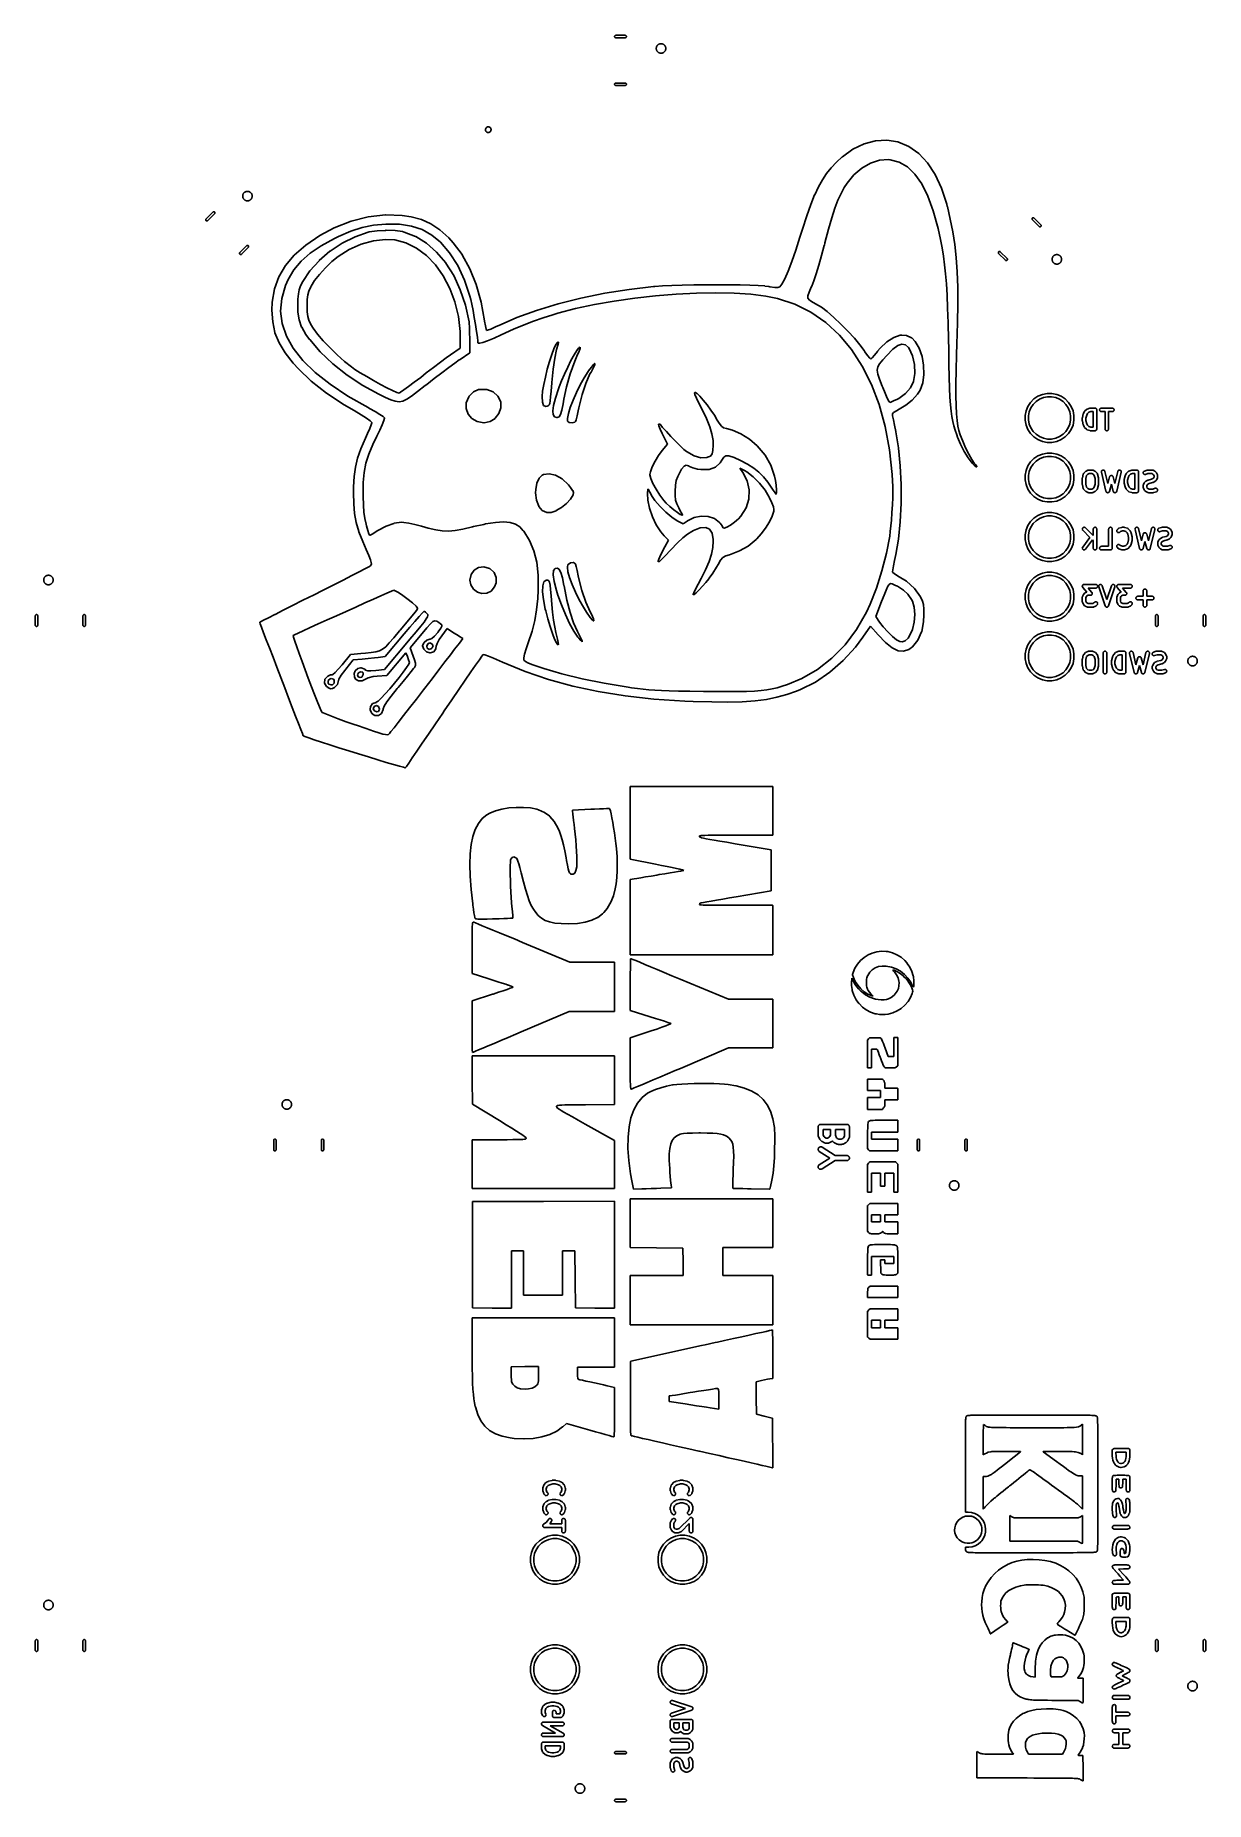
# Model space of a CAD drawing. Extents: x 0.49 to 2.42, y -7.78 to -4.86.
import ezdxf

# ---------------------------------------------------------------- set-up
doc = ezdxf.new("R2010")
doc.units = 0
doc.header["$MEASUREMENT"] = 0
doc.layers.add('BLACK', color=7, linetype='CONTINUOUS')

msp = doc.modelspace()

# ---------------------------------------------------------------- linework, layer by layer
at = {"layer": 'BLACK', "linetype": 'CONTINUOUS'}
for p, q in [((1.44684, -4.8622), (1.44688, -4.86182)), ((1.44688, -4.86259), (1.44684, -4.8622)), ((1.44688, -4.86182), (1.44699, -4.86145)), ((1.44699, -4.86296), (1.44688, -4.86259)), ((1.44699, -4.86145), (1.44717, -4.86111)), ((1.44717, -4.8633), (1.44699, -4.86296)), ((1.44717, -4.86111), (1.44742, -4.86081)), ((1.44742, -4.8636), (1.44717, -4.8633)), ((1.44742, -4.86081), (1.44772, -4.86056)), ((1.44772, -4.86385), (1.44742, -4.8636)), ((1.44772, -4.86056), (1.44806, -4.86038)), ((1.44806, -4.86403), (1.44772, -4.86385)), ((1.44806, -4.86038), (1.44843, -4.86026)), ((1.44843, -4.86414), (1.44806, -4.86403)), ((1.44843, -4.86026), (1.44872, -4.86024)), ((1.44872, -4.86417), (1.44843, -4.86414)), ((1.44872, -4.86024), (1.46466, -4.86024)), ((1.46466, -4.86417), (1.44872, -4.86417)), ((1.46466, -4.86024), (1.46495, -4.86026)), ((1.46495, -4.86414), (1.46466, -4.86417)), ((1.46495, -4.86026), (1.46532, -4.86038)), ((1.46532, -4.86403), (1.46495, -4.86414)), ((1.46532, -4.86038), (1.46567, -4.86056)), ((1.46567, -4.86385), (1.46532, -4.86403)), ((1.46567, -4.86056), (1.46597, -4.86081)), ((1.46597, -4.8636), (1.46567, -4.86385)), ((1.46597, -4.86081), (1.46621, -4.86111)), ((1.46621, -4.8633), (1.46597, -4.8636)), ((1.46621, -4.86111), (1.46639, -4.86145)), ((1.46639, -4.86296), (1.46621, -4.8633)), ((1.46639, -4.86145), (1.46651, -4.86182)), ((1.46651, -4.86259), (1.46639, -4.86296)), ((1.46651, -4.86182), (1.46654, -4.8622)), ((1.46654, -4.8622), (1.46651, -4.86259)), ((1.51576, -4.88156), (1.51583, -4.8808)), ((1.51577, -4.88192), (1.51576, -4.88156)), ((1.51576, -4.88227), (1.51577, -4.88192)), ((1.51577, -4.88233), (1.51576, -4.88227)), ((1.51585, -4.88309), (1.51577, -4.88233)), ((1.51577, -4.88233), (1.51577, -4.88233)), ((1.51577, -4.88233), (1.51577, -4.88233)), ((1.51583, -4.88079), (1.51584, -4.88074)), ((1.51583, -4.8808), (1.51583, -4.88079)), ((1.51583, -4.8808), (1.51583, -4.8808)), ((1.51584, -4.88074), (1.51591, -4.88039)), ((1.51592, -4.88344), (1.51585, -4.88309)), ((1.51591, -4.88039), (1.51598, -4.88004)), ((1.51599, -4.88379), (1.51592, -4.88344)), ((1.51598, -4.88004), (1.51619, -4.8793)), ((1.516, -4.88385), (1.51599, -4.88379)), ((1.51623, -4.88458), (1.516, -4.88385)), ((1.51619, -4.8793), (1.51621, -4.87925)), ((1.51621, -4.87925), (1.51635, -4.87892)), ((1.51637, -4.88491), (1.51623, -4.88458)), ((1.51635, -4.87892), (1.51648, -4.87859)), ((1.5165, -4.88524), (1.51637, -4.88491)), ((1.51648, -4.87859), (1.51684, -4.87791)), ((1.51653, -4.88529), (1.5165, -4.88524)), ((1.51689, -4.88596), (1.51653, -4.88529)), ((1.51653, -4.88529), (1.51653, -4.88529)), ((1.51653, -4.88529), (1.51653, -4.88529)), ((1.51684, -4.87791), (1.51686, -4.87786)), ((1.51686, -4.87786), (1.51706, -4.87757)), ((1.51709, -4.88626), (1.51689, -4.88596)), ((1.51706, -4.87757), (1.51726, -4.87727)), ((1.51729, -4.88656), (1.51709, -4.88626)), ((1.51726, -4.87727), (1.51774, -4.87667)), ((1.51732, -4.8866), (1.51729, -4.88656)), ((1.51781, -4.88719), (1.51732, -4.8866)), ((1.51774, -4.87667), (1.51778, -4.87663)), ((1.51774, -4.87667), (1.51774, -4.87667)), ((1.51774, -4.87667), (1.51774, -4.87667)), ((1.51778, -4.87663), (1.51803, -4.87637)), ((1.51807, -4.88745), (1.51781, -4.88719)), ((1.51803, -4.87637), (1.51828, -4.87612)), ((1.51832, -4.8877), (1.51807, -4.88745)), ((1.51828, -4.87612), (1.51887, -4.87563)), ((1.51836, -4.88773), (1.51832, -4.8877)), ((1.51896, -4.88822), (1.51836, -4.88773)), ((1.51836, -4.88773), (1.51836, -4.88773)), ((1.51836, -4.88773), (1.51836, -4.88773)), ((1.51887, -4.87563), (1.51891, -4.87559)), ((1.51887, -4.87563), (1.51887, -4.87563)), ((1.51887, -4.87563), (1.51887, -4.87563)), ((1.51891, -4.87559), (1.51921, -4.87539)), ((1.51925, -4.88842), (1.51896, -4.88822)), ((1.51921, -4.87539), (1.5195, -4.87519)), ((1.51955, -4.88862), (1.51925, -4.88842)), ((1.5195, -4.87519), (1.52017, -4.87482)), ((1.51959, -4.88865), (1.51955, -4.88862)), ((1.52027, -4.88901), (1.51959, -4.88865)), ((1.52017, -4.87482), (1.52022, -4.87479)), ((1.52017, -4.87482), (1.52017, -4.87482)), ((1.52017, -4.87482), (1.52017, -4.87482)), ((1.52022, -4.87479), (1.52055, -4.87466)), ((1.5206, -4.88914), (1.52027, -4.88901)), ((1.52055, -4.87466), (1.52088, -4.87452)), ((1.52093, -4.88928), (1.5206, -4.88914)), ((1.52088, -4.87452), (1.52161, -4.87429)), ((1.52098, -4.8893), (1.52093, -4.88928)), ((1.52172, -4.88952), (1.52098, -4.8893)), ((1.52098, -4.8893), (1.52098, -4.8893)), ((1.52098, -4.8893), (1.52098, -4.8893)), ((1.52161, -4.87429), (1.52167, -4.87427)), ((1.52161, -4.87429), (1.52161, -4.87429)), ((1.52161, -4.87429), (1.52161, -4.87429)), ((1.52161, -4.87429), (1.52161, -4.87429)), ((1.52167, -4.87427), (1.52202, -4.8742)), ((1.52207, -4.88959), (1.52172, -4.88952)), ((1.52202, -4.8742), (1.52236, -4.87413)), ((1.52242, -4.88966), (1.52207, -4.88959)), ((1.52236, -4.87413), (1.52313, -4.87404)), ((1.52247, -4.88967), (1.52242, -4.88966)), ((1.52324, -4.88974), (1.52247, -4.88967)), ((1.52247, -4.88967), (1.52247, -4.88967)), ((1.52247, -4.88967), (1.52247, -4.88967)), ((1.52313, -4.87404), (1.52318, -4.87403)), ((1.52318, -4.87403), (1.52323, -4.87403)), ((1.52323, -4.87403), (1.52324, -4.87403)), ((1.52324, -4.87403), (1.52343, -4.87402)), ((1.52324, -4.87403), (1.52324, -4.87403)), ((1.52324, -4.87403), (1.52324, -4.87403)), ((1.52343, -4.88976), (1.52324, -4.88974)), ((1.52324, -4.88974), (1.52324, -4.88974)), ((1.52343, -4.87402), (1.52382, -4.87402)), ((1.52382, -4.88976), (1.52343, -4.88976)), ((1.52382, -4.87402), (1.52401, -4.87403)), ((1.52401, -4.88974), (1.52382, -4.88976)), ((1.52401, -4.87403), (1.52401, -4.87403)), ((1.52401, -4.87403), (1.52477, -4.87411)), ((1.52406, -4.88974), (1.52401, -4.88974)), ((1.52401, -4.88974), (1.52401, -4.88974)), ((1.52401, -4.88974), (1.52401, -4.88974)), ((1.52401, -4.88974), (1.52401, -4.88974)), ((1.52412, -4.88974), (1.52406, -4.88974)), ((1.52488, -4.88965), (1.52412, -4.88974)), ((1.52477, -4.87411), (1.52477, -4.87411)), ((1.52477, -4.87411), (1.52477, -4.87411)), ((1.52477, -4.87411), (1.52483, -4.87412)), ((1.52483, -4.87412), (1.52517, -4.87419)), ((1.52523, -4.88958), (1.52488, -4.88965)), ((1.52517, -4.87419), (1.52552, -4.87426)), ((1.52558, -4.88951), (1.52523, -4.88958)), ((1.52552, -4.87426), (1.52626, -4.87448)), ((1.52563, -4.88949), (1.52558, -4.88951)), ((1.52636, -4.88926), (1.52563, -4.88949)), ((1.52563, -4.88949), (1.52563, -4.88949)), ((1.52563, -4.88949), (1.52563, -4.88949)), ((1.52626, -4.87448), (1.52631, -4.8745)), ((1.52631, -4.8745), (1.52664, -4.87464)), ((1.52669, -4.88912), (1.52636, -4.88926)), ((1.52664, -4.87464), (1.52697, -4.87477)), ((1.52702, -4.88898), (1.52669, -4.88912)), ((1.52697, -4.87477), (1.52765, -4.87513)), ((1.52707, -4.88896), (1.52702, -4.88898)), ((1.52774, -4.88859), (1.52707, -4.88896)), ((1.52707, -4.88896), (1.52707, -4.88896)), ((1.52707, -4.88896), (1.52707, -4.88896)), ((1.52765, -4.87513), (1.52765, -4.87513)), ((1.52765, -4.87513), (1.52765, -4.87513)), ((1.52765, -4.87513), (1.5277, -4.87516)), ((1.5277, -4.87516), (1.52799, -4.87536)), ((1.52804, -4.88839), (1.52774, -4.88859)), ((1.52799, -4.87536), (1.52829, -4.87556)), ((1.52833, -4.88819), (1.52804, -4.88839)), ((1.52829, -4.87556), (1.52888, -4.87604)), ((1.52838, -4.88815), (1.52833, -4.88819)), ((1.52897, -4.88766), (1.52838, -4.88815)), ((1.52838, -4.88815), (1.52838, -4.88815)), ((1.52838, -4.88815), (1.52838, -4.88815)), ((1.52888, -4.87604), (1.52888, -4.87605)), ((1.52888, -4.87605), (1.52888, -4.87605)), ((1.52888, -4.87605), (1.52893, -4.87608)), ((1.52893, -4.87608), (1.52918, -4.87633)), ((1.52922, -4.88741), (1.52897, -4.88766)), ((1.52918, -4.87633), (1.52943, -4.87659)), ((1.52947, -4.88715), (1.52922, -4.88741)), ((1.52943, -4.87659), (1.52992, -4.87718)), ((1.5295, -4.88711), (1.52947, -4.88715)), ((1.52998, -4.88651), (1.5295, -4.88711)), ((1.5295, -4.88711), (1.5295, -4.88711)), ((1.5295, -4.88711), (1.5295, -4.88711)), ((1.52992, -4.87718), (1.52995, -4.87722)), ((1.52995, -4.87722), (1.53015, -4.87752)), ((1.53018, -4.88621), (1.52998, -4.88651)), ((1.53015, -4.87752), (1.53035, -4.87782)), ((1.53038, -4.88592), (1.53018, -4.88621)), ((1.53035, -4.87782), (1.53071, -4.87849)), ((1.53041, -4.88587), (1.53038, -4.88592)), ((1.53076, -4.88519), (1.53041, -4.88587)), ((1.53071, -4.87849), (1.53071, -4.87849)), ((1.53071, -4.87849), (1.53071, -4.87849)), ((1.53071, -4.87849), (1.53074, -4.87854)), ((1.53074, -4.87854), (1.53087, -4.87887)), ((1.5309, -4.88486), (1.53076, -4.88519)), ((1.53087, -4.87887), (1.53101, -4.8792)), ((1.53103, -4.88453), (1.5309, -4.88486)), ((1.53101, -4.8792), (1.53124, -4.87993)), ((1.53105, -4.88448), (1.53103, -4.88453)), ((1.53127, -4.88374), (1.53105, -4.88448)), ((1.53124, -4.87993), (1.53126, -4.87999)), ((1.53126, -4.87999), (1.53132, -4.88034)), ((1.53133, -4.88339), (1.53127, -4.88374)), ((1.53132, -4.88034), (1.53139, -4.88069)), ((1.5314, -4.88304), (1.53133, -4.88339)), ((1.53139, -4.88069), (1.53147, -4.88145)), ((1.53141, -4.88298), (1.5314, -4.88304)), ((1.53148, -4.88222), (1.53141, -4.88298)), ((1.53147, -4.88145), (1.53147, -4.88145)), ((1.53147, -4.88145), (1.53147, -4.88145)), ((1.53147, -4.88145), (1.53148, -4.88151)), ((1.53148, -4.88151), (1.53148, -4.88186)), ((1.53148, -4.88186), (1.53148, -4.88222)), ((1.44684, -4.94094), (1.44688, -4.94056)), ((1.44688, -4.94133), (1.44684, -4.94094)), ((1.44688, -4.94056), (1.44699, -4.94019)), ((1.44699, -4.9417), (1.44688, -4.94133)), ((1.44699, -4.94019), (1.44717, -4.93985)), ((1.44717, -4.94204), (1.44699, -4.9417)), ((1.44717, -4.93985), (1.44742, -4.93955)), ((1.44742, -4.94234), (1.44717, -4.94204)), ((1.44742, -4.93955), (1.44772, -4.9393)), ((1.44772, -4.94259), (1.44742, -4.94234)), ((1.44772, -4.9393), (1.44806, -4.93912)), ((1.44806, -4.94277), (1.44772, -4.94259)), ((1.44806, -4.93912), (1.44843, -4.939)), ((1.44843, -4.94288), (1.44806, -4.94277)), ((1.44843, -4.939), (1.44872, -4.93898)), ((1.44872, -4.94291), (1.44843, -4.94288)), ((1.44872, -4.93898), (1.46466, -4.93898)), ((1.46466, -4.94291), (1.44872, -4.94291)), ((1.46466, -4.93898), (1.46495, -4.939)), ((1.46495, -4.94288), (1.46466, -4.94291)), ((1.46495, -4.939), (1.46532, -4.93912)), ((1.46532, -4.94277), (1.46495, -4.94288)), ((1.46532, -4.93912), (1.46567, -4.9393)), ((1.46567, -4.94259), (1.46532, -4.94277)), ((1.46567, -4.9393), (1.46597, -4.93955)), ((1.46597, -4.94234), (1.46567, -4.94259)), ((1.46597, -4.93955), (1.46621, -4.93985)), ((1.46621, -4.94204), (1.46597, -4.94234)), ((1.46621, -4.93985), (1.46639, -4.94019)), ((1.46639, -4.9417), (1.46621, -4.94204)), ((1.46639, -4.94019), (1.46651, -4.94056)), ((1.46651, -4.94133), (1.46639, -4.9417)), ((1.46651, -4.94056), (1.46654, -4.94094)), ((1.46654, -4.94094), (1.46651, -4.94133)), ((1.23349, -5.01568), (1.23367, -5.01477)), ((1.23349, -5.0166), (1.23349, -5.01568)), ((1.23367, -5.01751), (1.23349, -5.0166)), ((1.23367, -5.01477), (1.23402, -5.01391)), ((1.23402, -5.01837), (1.23367, -5.01751)), ((1.23402, -5.01391), (1.23454, -5.01314)), ((1.23454, -5.01314), (1.23519, -5.01249)), ((1.23519, -5.01249), (1.23596, -5.01198)), ((1.23596, -5.01198), (1.23682, -5.01162)), ((1.23682, -5.01162), (1.23773, -5.01144)), ((1.23773, -5.01144), (1.23865, -5.01144)), ((1.23865, -5.01144), (1.23956, -5.01162)), ((1.23956, -5.01162), (1.24042, -5.01198)), ((1.24042, -5.01198), (1.24119, -5.01249)), ((1.24119, -5.01249), (1.24184, -5.01314)), ((1.24184, -5.01314), (1.24236, -5.01391)), ((1.24236, -5.01391), (1.24271, -5.01477)), ((1.24271, -5.01751), (1.24236, -5.01837)), ((1.24271, -5.01477), (1.24289, -5.01568)), ((1.24289, -5.0166), (1.24271, -5.01751)), ((1.24289, -5.01568), (1.24289, -5.0166)), ((1.23454, -5.01914), (1.23402, -5.01837)), ((1.23519, -5.01979), (1.23454, -5.01914)), ((1.23596, -5.02031), (1.23519, -5.01979)), ((1.23682, -5.02066), (1.23596, -5.02031)), ((1.23773, -5.02084), (1.23682, -5.02066)), ((1.23865, -5.02084), (1.23773, -5.02084)), ((1.23956, -5.02066), (1.23865, -5.02084)), ((1.24042, -5.02031), (1.23956, -5.02066)), ((1.24119, -5.01979), (1.24042, -5.02031)), ((1.24184, -5.01914), (1.24119, -5.01979)), ((1.24236, -5.01837), (1.24184, -5.01914)), ((1.8407, -5.04831), (1.85916, -5.03946)), ((1.85916, -5.03946), (1.85917, -5.03945)), ((1.85916, -5.03946), (1.85916, -5.03946)), ((1.85917, -5.03945), (1.85919, -5.03945)), ((1.85919, -5.03945), (1.87803, -5.03438)), ((1.87803, -5.03438), (1.87803, -5.03438)), ((1.87803, -5.03438), (1.87804, -5.03438)), ((1.87804, -5.03438), (1.87805, -5.03437)), ((1.87804, -5.03438), (1.87804, -5.03438)), ((1.87804, -5.03438), (1.87804, -5.03438)), ((1.87805, -5.03437), (1.87807, -5.03437)), ((1.87807, -5.03437), (1.89678, -5.03324)), ((1.89678, -5.03324), (1.89679, -5.03324)), ((1.89679, -5.03324), (1.89679, -5.03324)), ((1.89679, -5.03324), (1.89679, -5.03324)), ((1.89679, -5.03324), (1.89681, -5.03324)), ((1.89681, -5.03324), (1.89682, -5.03325)), ((1.89682, -5.03325), (1.89683, -5.03325)), ((1.89683, -5.03325), (1.89683, -5.03325)), ((1.89683, -5.03325), (1.91489, -5.03623)), ((1.91489, -5.03623), (1.91489, -5.03624)), ((1.91489, -5.03624), (1.91489, -5.03624)), ((1.91489, -5.03624), (1.91489, -5.03624)), ((1.91489, -5.03624), (1.91491, -5.03624)), ((1.91491, -5.03624), (1.91492, -5.03625)), ((1.91492, -5.03625), (1.91493, -5.03625)), ((1.91493, -5.03625), (1.91493, -5.03625)), ((1.91493, -5.03625), (1.93289, -5.04371)), ((1.93289, -5.04371), (1.93289, -5.04371)), ((1.93289, -5.04371), (1.93289, -5.04371)), ((1.93289, -5.04371), (1.93289, -5.04371)), ((1.93289, -5.04371), (1.93291, -5.04372)), ((1.93291, -5.04372), (1.93293, -5.04373)), ((1.93293, -5.04373), (1.93293, -5.04373)), ((1.93293, -5.04373), (1.93293, -5.04373)), ((1.93293, -5.04373), (1.94932, -5.05525)), ((1.80469, -5.07904), (1.81334, -5.06977)), ((1.81334, -5.06977), (1.81335, -5.06977)), ((1.81335, -5.06977), (1.81336, -5.06976)), ((1.81335, -5.06977), (1.81335, -5.06977)), ((1.81336, -5.06976), (1.82309, -5.06079)), ((1.82309, -5.06079), (1.8231, -5.06078)), ((1.82309, -5.06079), (1.82309, -5.06079)), ((1.8231, -5.06078), (1.82311, -5.06077)), ((1.82311, -5.06077), (1.84067, -5.04832)), ((1.84067, -5.04832), (1.84067, -5.04832)), ((1.84067, -5.04832), (1.84068, -5.04832)), ((1.84068, -5.04832), (1.8407, -5.04831)), ((1.86971, -5.07126), (1.85521, -5.07943)), ((1.88472, -5.06646), (1.86971, -5.07126)), ((1.89948, -5.06545), (1.88472, -5.06646)), ((1.90199, -5.0657), (1.89948, -5.06545)), ((1.91689, -5.06962), (1.90199, -5.0657)), ((1.93053, -5.07755), (1.91689, -5.06962)), ((1.94932, -5.05525), (1.94933, -5.05525)), ((1.94933, -5.05525), (1.94934, -5.05526)), ((1.94934, -5.05526), (1.94935, -5.05527)), ((1.94935, -5.05527), (1.94936, -5.05527)), ((1.94936, -5.05527), (1.94936, -5.05527)), ((1.94936, -5.05527), (1.94936, -5.05527)), ((1.94936, -5.05527), (1.9639, -5.07066)), ((1.9639, -5.07066), (1.9639, -5.07066)), ((1.9639, -5.07066), (1.96391, -5.07068)), ((1.96391, -5.07068), (1.96392, -5.07069)), ((1.96392, -5.07069), (1.9765, -5.08983)), ((1.78365, -5.11032), (1.7901, -5.09879)), ((1.7901, -5.09879), (1.79011, -5.09878)), ((1.7901, -5.09879), (1.7901, -5.09879)), ((1.79011, -5.09877), (1.79702, -5.08854)), ((1.79011, -5.09878), (1.79011, -5.09877)), ((1.79702, -5.08854), (1.79703, -5.08854)), ((1.79703, -5.08853), (1.80468, -5.07905)), ((1.79703, -5.08854), (1.79703, -5.08853)), ((1.79703, -5.08854), (1.79703, -5.08854)), ((1.80468, -5.07905), (1.80469, -5.07905)), ((1.80469, -5.07905), (1.80469, -5.07904)), ((1.80469, -5.07905), (1.80469, -5.07905)), ((1.83082, -5.1042), (1.82627, -5.11145)), ((1.84199, -5.09054), (1.83082, -5.1042)), ((1.85521, -5.07943), (1.84199, -5.09054)), ((1.94297, -5.08953), (1.93053, -5.07755)), ((1.95423, -5.10562), (1.94297, -5.08953)), ((1.9765, -5.08983), (1.9765, -5.08983)), ((1.9765, -5.08983), (1.97651, -5.08984)), ((1.97651, -5.08984), (1.97652, -5.08985)), ((1.97652, -5.08985), (1.98705, -5.11262)), ((0.832634, -5.12546), (0.832701, -5.1247)), ((0.832638, -5.12582), (0.832634, -5.12546)), ((0.832637, -5.12617), (0.832638, -5.12582)), ((0.832642, -5.12623), (0.832637, -5.12617)), ((0.832725, -5.12699), (0.832642, -5.12623)), ((0.832642, -5.12623), (0.832642, -5.12623)), ((0.832642, -5.12623), (0.832642, -5.12623)), ((0.832701, -5.12469), (0.832707, -5.12464)), ((0.832701, -5.1247), (0.832701, -5.12469)), ((0.832701, -5.1247), (0.832701, -5.1247)), ((0.832707, -5.12464), (0.832777, -5.12429)), ((0.832799, -5.12734), (0.832725, -5.12699)), ((0.832777, -5.12429), (0.832843, -5.12394)), ((0.832866, -5.12769), (0.832799, -5.12734)), ((0.832843, -5.12394), (0.833057, -5.1232)), ((0.832883, -5.12774), (0.832866, -5.12769)), ((0.833112, -5.12848), (0.832883, -5.12774)), ((0.833057, -5.1232), (0.833073, -5.12315)), ((0.833057, -5.1232), (0.833057, -5.1232)), ((0.833057, -5.1232), (0.833057, -5.1232)), ((0.833073, -5.12315), (0.83321, -5.12282)), ((0.833252, -5.12881), (0.833112, -5.12848)), ((0.83321, -5.12282), (0.833342, -5.12249)), ((0.833387, -5.12914), (0.833252, -5.12881)), ((0.833342, -5.12249), (0.833696, -5.12181)), ((0.833413, -5.12919), (0.833387, -5.12914)), ((0.83378, -5.12986), (0.833413, -5.12919)), ((0.833696, -5.12181), (0.833722, -5.12176)), ((0.833696, -5.12181), (0.833696, -5.12181)), ((0.833696, -5.12181), (0.833696, -5.12181)), ((0.833722, -5.12176), (0.83392, -5.12146)), ((0.833981, -5.13016), (0.83378, -5.12986)), ((0.83392, -5.12146), (0.834114, -5.12116)), ((0.834177, -5.13045), (0.833981, -5.13016)), ((0.834114, -5.12116), (0.834594, -5.12056)), ((0.834212, -5.1305), (0.834177, -5.13045)), ((0.834704, -5.13109), (0.834212, -5.1305)), ((0.834594, -5.12056), (0.834628, -5.12052)), ((0.834628, -5.12052), (0.834665, -5.12048)), ((0.834665, -5.12048), (0.834667, -5.12048)), ((0.834667, -5.12048), (0.834912, -5.12018)), ((0.834667, -5.12048), (0.834667, -5.12048)), ((0.834667, -5.12048), (0.834667, -5.12048)), ((0.834958, -5.13134), (0.834704, -5.13109)), ((0.834912, -5.12018), (0.83521, -5.11994)), ((0.835209, -5.13159), (0.834958, -5.13134)), ((0.835251, -5.13163), (0.835209, -5.13159)), ((0.83521, -5.11994), (0.835804, -5.11945)), ((0.83521, -5.11994), (0.83521, -5.11994)), ((0.835848, -5.13211), (0.835251, -5.13163)), ((0.835804, -5.11945), (0.835847, -5.11941)), ((0.835804, -5.11945), (0.835804, -5.11945)), ((0.835804, -5.11945), (0.835804, -5.11945)), ((0.835847, -5.11941), (0.836144, -5.11922)), ((0.836148, -5.13231), (0.835848, -5.13211)), ((0.836144, -5.11922), (0.836443, -5.11902)), ((0.836441, -5.13251), (0.836148, -5.13231)), ((0.83649, -5.13253), (0.836441, -5.13251)), ((0.836443, -5.11902), (0.837119, -5.11866)), ((0.83717, -5.13289), (0.83649, -5.13253)), ((0.83649, -5.13253), (0.83649, -5.13253)), ((0.837119, -5.11866), (0.83712, -5.11866)), ((0.83712, -5.11866), (0.837169, -5.11863)), ((0.83712, -5.11866), (0.83712, -5.11866)), ((0.837169, -5.11863), (0.837499, -5.1185)), ((0.8375, -5.13303), (0.83717, -5.13289)), ((0.837499, -5.1185), (0.837829, -5.11836)), ((0.837828, -5.13316), (0.8375, -5.13303)), ((0.837881, -5.13318), (0.837828, -5.13316)), ((0.837829, -5.11836), (0.838564, -5.11814)), ((0.838617, -5.1334), (0.837881, -5.13318)), ((0.837881, -5.13318), (0.837881, -5.13318)), ((0.837881, -5.13318), (0.837881, -5.13318)), ((0.838564, -5.11814), (0.838616, -5.11812)), ((0.838564, -5.11814), (0.838564, -5.11814)), ((0.838564, -5.11814), (0.838564, -5.11814)), ((0.838564, -5.11814), (0.838564, -5.11814)), ((0.838616, -5.11812), (0.838967, -5.11806)), ((0.838967, -5.13347), (0.838617, -5.1334)), ((0.838967, -5.11806), (0.839317, -5.11799)), ((0.839317, -5.13354), (0.838967, -5.13347)), ((0.839317, -5.11799), (0.840081, -5.11791)), ((0.839371, -5.13355), (0.839317, -5.13354)), ((0.840136, -5.13362), (0.839371, -5.13355)), ((0.839371, -5.13355), (0.839371, -5.13355)), ((0.840081, -5.11791), (0.840082, -5.11791)), ((0.840082, -5.11791), (0.840136, -5.1179)), ((0.840082, -5.11791), (0.840082, -5.11791)), ((0.840136, -5.1179), (0.840491, -5.11791)), ((0.840495, -5.13362), (0.840136, -5.13362)), ((0.840491, -5.11791), (0.84085, -5.11791)), ((0.84085, -5.13362), (0.840495, -5.13362)), ((0.84085, -5.11791), (0.841615, -5.11798)), ((0.840904, -5.13362), (0.84085, -5.13362)), ((0.840905, -5.13362), (0.840904, -5.13362)), ((0.841669, -5.13354), (0.840905, -5.13362)), ((0.840905, -5.13362), (0.840905, -5.13362)), ((0.841615, -5.11798), (0.84167, -5.11798)), ((0.842019, -5.13347), (0.841669, -5.13354)), ((0.84167, -5.11798), (0.842019, -5.11806)), ((0.842019, -5.11806), (0.842369, -5.11812)), ((0.84237, -5.1334), (0.842019, -5.13347)), ((0.842369, -5.11812), (0.843106, -5.11834)), ((0.842422, -5.13339), (0.84237, -5.1334)), ((0.842423, -5.13339), (0.842422, -5.13339)), ((0.842422, -5.13339), (0.842422, -5.13339)), ((0.842422, -5.13339), (0.842422, -5.13339)), ((0.843157, -5.13316), (0.842423, -5.13339)), ((0.843106, -5.11834), (0.843158, -5.11836)), ((0.843487, -5.13302), (0.843157, -5.13316)), ((0.843158, -5.11836), (0.843486, -5.1185)), ((0.843486, -5.1185), (0.843817, -5.11863)), ((0.843818, -5.13289), (0.843487, -5.13302)), ((0.843817, -5.11863), (0.844496, -5.11899)), ((0.843867, -5.13287), (0.843818, -5.13289)), ((0.844544, -5.1325), (0.843867, -5.13287)), ((0.844496, -5.11899), (0.844497, -5.11899)), ((0.844497, -5.11899), (0.844545, -5.11902)), ((0.844842, -5.1323), (0.844544, -5.1325)), ((0.844545, -5.11902), (0.844839, -5.11922)), ((0.844839, -5.11922), (0.845138, -5.11942)), ((0.84514, -5.13211), (0.844842, -5.1323)), ((0.845138, -5.11942), (0.845735, -5.1199)), ((0.845182, -5.13208), (0.84514, -5.13211)), ((0.845776, -5.13159), (0.845182, -5.13208)), ((0.845182, -5.13208), (0.845182, -5.13208)), ((0.845182, -5.13208), (0.845182, -5.13208)), ((0.845735, -5.1199), (0.845778, -5.11993)), ((0.846074, -5.13134), (0.845776, -5.13159)), ((0.845776, -5.13159), (0.845776, -5.13159)), ((0.845778, -5.11993), (0.846028, -5.12019)), ((0.846028, -5.12019), (0.846282, -5.12044)), ((0.846319, -5.13105), (0.846074, -5.13134)), ((0.846282, -5.12044), (0.846774, -5.12103)), ((0.84632, -5.13104), (0.846319, -5.13105)), ((0.846319, -5.13105), (0.846319, -5.13105)), ((0.846322, -5.13104), (0.84632, -5.13104)), ((0.846358, -5.13101), (0.846322, -5.13104)), ((0.846393, -5.13096), (0.846358, -5.13101)), ((0.846872, -5.13036), (0.846393, -5.13096)), ((0.846774, -5.12103), (0.846774, -5.12103)), ((0.846774, -5.12103), (0.846774, -5.12103)), ((0.846774, -5.12103), (0.846809, -5.12107)), ((0.846809, -5.12107), (0.847005, -5.12137)), ((0.847066, -5.13006), (0.846872, -5.13036)), ((0.847005, -5.12137), (0.847206, -5.12166)), ((0.847265, -5.12977), (0.847066, -5.13006)), ((0.847206, -5.12166), (0.847574, -5.12234)), ((0.84729, -5.12972), (0.847265, -5.12977)), ((0.847644, -5.12904), (0.84729, -5.12972)), ((0.847574, -5.12234), (0.847574, -5.12234)), ((0.847574, -5.12234), (0.847574, -5.12234)), ((0.847574, -5.12234), (0.8476, -5.12239)), ((0.8476, -5.12239), (0.847734, -5.12272)), ((0.847777, -5.1287), (0.847644, -5.12904)), ((0.847734, -5.12272), (0.847874, -5.12305)), ((0.847914, -5.12838), (0.847777, -5.1287)), ((0.847874, -5.12305), (0.848104, -5.12378)), ((0.847929, -5.12832), (0.847914, -5.12838)), ((0.848144, -5.12758), (0.847929, -5.12832)), ((0.847929, -5.12832), (0.847929, -5.12832)), ((0.847929, -5.12832), (0.847929, -5.12832)), ((0.848104, -5.12378), (0.84812, -5.12383)), ((0.84812, -5.12383), (0.848188, -5.12418)), ((0.848209, -5.12723), (0.848144, -5.12758)), ((0.848188, -5.12418), (0.848261, -5.12453)), ((0.84828, -5.12688), (0.848209, -5.12723)), ((0.848261, -5.12453), (0.848344, -5.1253)), ((0.848285, -5.12683), (0.84828, -5.12688)), ((0.848352, -5.12606), (0.848285, -5.12683)), ((0.848285, -5.12683), (0.848285, -5.12683)), ((0.848285, -5.12683), (0.848285, -5.12683)), ((0.848344, -5.1253), (0.848344, -5.1253)), ((0.848344, -5.1253), (0.848344, -5.1253)), ((0.848344, -5.1253), (0.84835, -5.12535)), ((0.84835, -5.12535), (0.848348, -5.12571)), ((0.848348, -5.12571), (0.848352, -5.12606)), ((1.77108, -5.13953), (1.77739, -5.12374)), ((1.77739, -5.12374), (1.77739, -5.12373)), ((1.77739, -5.12373), (1.7774, -5.12373)), ((1.7774, -5.12373), (1.78365, -5.11034)), ((1.7774, -5.12373), (1.7774, -5.12373)), ((1.78365, -5.11033), (1.78365, -5.11032)), ((1.78365, -5.11034), (1.78365, -5.11033)), ((1.78365, -5.11033), (1.78365, -5.11033)), ((1.81588, -5.13262), (1.81094, -5.14579)), ((1.82091, -5.12138), (1.81588, -5.13262)), ((1.82627, -5.11145), (1.82091, -5.12138)), ((1.96434, -5.12587), (1.95423, -5.10562)), ((1.97333, -5.15032), (1.96434, -5.12587)), ((1.98705, -5.11262), (1.98705, -5.11262)), ((1.98705, -5.11262), (1.98705, -5.11263)), ((1.98705, -5.11263), (1.98706, -5.11264)), ((1.98706, -5.11264), (1.99544, -5.1389)), ((0.771853, -5.16398), (0.772035, -5.16364)), ((0.772035, -5.16364), (0.77222, -5.16341)), ((0.77222, -5.16341), (0.783492, -5.15214)), ((0.786276, -5.15493), (0.775004, -5.1662)), ((0.783492, -5.15214), (0.783717, -5.15196)), ((0.783717, -5.15196), (0.784059, -5.15177)), ((0.784059, -5.15177), (0.78443, -5.15166)), ((0.78443, -5.15166), (0.784816, -5.15162)), ((0.784816, -5.15162), (0.785201, -5.15166)), ((0.785201, -5.15166), (0.785572, -5.15177)), ((0.785572, -5.15177), (0.785914, -5.15196)), ((0.785914, -5.15196), (0.786214, -5.1522)), ((0.786214, -5.1522), (0.78646, -5.1525)), ((0.78646, -5.1547), (0.786276, -5.15493)), ((0.78646, -5.1525), (0.786643, -5.15284)), ((0.786643, -5.15436), (0.78646, -5.1547)), ((0.786643, -5.15284), (0.786756, -5.15322)), ((0.786756, -5.15399), (0.786643, -5.15436)), ((0.786756, -5.15322), (0.786794, -5.1536)), ((0.786794, -5.1536), (0.786756, -5.15399)), ((1.01165, -5.16706), (1.04009, -5.15984)), ((1.04009, -5.15984), (1.0401, -5.15983)), ((1.04009, -5.15984), (1.04009, -5.15984)), ((1.0401, -5.15983), (1.04011, -5.15983)), ((1.04011, -5.15983), (1.06842, -5.15663)), ((1.06842, -5.15663), (1.06843, -5.15663)), ((1.06843, -5.15663), (1.06844, -5.15663)), ((1.06844, -5.15663), (1.06845, -5.15663)), ((1.06845, -5.15663), (1.06892, -5.15665)), ((1.06892, -5.15665), (1.06892, -5.15665)), ((1.06892, -5.15665), (1.06892, -5.15665)), ((1.06892, -5.15665), (1.09612, -5.15758)), ((1.09612, -5.15758), (1.09612, -5.15758)), ((1.09612, -5.15758), (1.09613, -5.15759)), ((1.09613, -5.15759), (1.09614, -5.15759)), ((1.09614, -5.15759), (1.11074, -5.15977)), ((1.11074, -5.15977), (1.11075, -5.15977)), ((1.11075, -5.15977), (1.11076, -5.15977)), ((1.11076, -5.15977), (1.11077, -5.15978)), ((1.11077, -5.15978), (1.12801, -5.16437)), ((1.75717, -5.18053), (1.76442, -5.15828)), ((1.76442, -5.15828), (1.76442, -5.15828)), ((1.76442, -5.15828), (1.76443, -5.15828)), ((1.76443, -5.15828), (1.77108, -5.13954)), ((1.76443, -5.15828), (1.76443, -5.15828)), ((1.77108, -5.13954), (1.77108, -5.13953)), ((1.77108, -5.13953), (1.77108, -5.13953)), ((1.77108, -5.13953), (1.77108, -5.13953)), ((1.80587, -5.1615), (1.80045, -5.18036)), ((1.81094, -5.14579), (1.80587, -5.1615)), ((1.98121, -5.17902), (1.97333, -5.15032)), ((1.99544, -5.1389), (1.99544, -5.1389)), ((1.99544, -5.1389), (1.99544, -5.13891)), ((1.99544, -5.13891), (1.99544, -5.13891)), ((1.99544, -5.13891), (1.99652, -5.14312)), ((1.99652, -5.14312), (1.99653, -5.14312)), ((1.99653, -5.14312), (1.99653, -5.14312)), ((1.99653, -5.14312), (1.99653, -5.14312)), ((1.99653, -5.14312), (2.00147, -5.16407)), ((2.13643, -5.16344), (2.13647, -5.16306)), ((2.13647, -5.16383), (2.13643, -5.16344)), ((2.13647, -5.16306), (2.13659, -5.16269)), ((2.13659, -5.16269), (2.13677, -5.16234)), ((2.13677, -5.16234), (2.13701, -5.16205)), ((2.13701, -5.16205), (2.13731, -5.1618)), ((2.13731, -5.1618), (2.13766, -5.16162)), ((2.13766, -5.16162), (2.13803, -5.1615)), ((2.13803, -5.1615), (2.13841, -5.16147)), ((2.13841, -5.16147), (2.1388, -5.1615)), ((2.1388, -5.1615), (2.13917, -5.16162)), ((2.13917, -5.16162), (2.13951, -5.1618)), ((2.13951, -5.1618), (2.13974, -5.16198)), ((2.13974, -5.16198), (2.15101, -5.17326)), ((0.771702, -5.16474), (0.77174, -5.16435)), ((0.77174, -5.16512), (0.771702, -5.16474)), ((0.77174, -5.16435), (0.771853, -5.16398)), ((0.771853, -5.16549), (0.77174, -5.16512)), ((0.772035, -5.16584), (0.771853, -5.16549)), ((0.772281, -5.16614), (0.772035, -5.16584)), ((0.772581, -5.16638), (0.772281, -5.16614)), ((0.772923, -5.16656), (0.772581, -5.16638)), ((0.773294, -5.16668), (0.772923, -5.16656)), ((0.77368, -5.16671), (0.773294, -5.16668)), ((0.774066, -5.16668), (0.77368, -5.16671)), ((0.774437, -5.16656), (0.774066, -5.16668)), ((0.774779, -5.16638), (0.774437, -5.16656)), ((0.775004, -5.1662), (0.774779, -5.16638)), ((0.936812, -5.20667), (0.959916, -5.19098)), ((0.959916, -5.19098), (0.959918, -5.19098)), ((0.959918, -5.19098), (0.959926, -5.19097)), ((0.959926, -5.19097), (0.959933, -5.19097)), ((0.959933, -5.19097), (0.983588, -5.17821)), ((0.983588, -5.17821), (0.98359, -5.17821)), ((0.98359, -5.17821), (0.9836, -5.1782)), ((0.9836, -5.1782), (0.983609, -5.1782)), ((0.983609, -5.1782), (1.01163, -5.16707)), ((0.990856, -5.19238), (0.984177, -5.19561)), ((1.01124, -5.18363), (0.990856, -5.19238)), ((1.03007, -5.1776), (1.01124, -5.18363)), ((1.01163, -5.16707), (1.01163, -5.16707)), ((1.01163, -5.16707), (1.01164, -5.16707)), ((1.01164, -5.16707), (1.01165, -5.16706)), ((1.01824, -5.1929), (1.03987, -5.18551)), ((1.04893, -5.17388), (1.03007, -5.1776)), ((1.03987, -5.18551), (1.03988, -5.18551)), ((1.03988, -5.18551), (1.03989, -5.1855)), ((1.03988, -5.18551), (1.03988, -5.18551)), ((1.03989, -5.1855), (1.04177, -5.18505)), ((1.04177, -5.18505), (1.04178, -5.18505)), ((1.04178, -5.18505), (1.04178, -5.18505)), ((1.04178, -5.18505), (1.04179, -5.18505)), ((1.04179, -5.18505), (1.05489, -5.18304)), ((1.06892, -5.17209), (1.04893, -5.17388)), ((1.05489, -5.18304), (1.0549, -5.18304)), ((1.0549, -5.18304), (1.0549, -5.18304)), ((1.0549, -5.18304), (1.05491, -5.18304)), ((1.05491, -5.18304), (1.06853, -5.18232)), ((1.06853, -5.18232), (1.06975, -5.18226)), ((1.06853, -5.18232), (1.06853, -5.18232)), ((1.06853, -5.18232), (1.06853, -5.18232)), ((1.09174, -5.17223), (1.06892, -5.17209)), ((1.06975, -5.18226), (1.06976, -5.18226)), ((1.06976, -5.18226), (1.06977, -5.18226)), ((1.06977, -5.18226), (1.06977, -5.18226)), ((1.06977, -5.18226), (1.08436, -5.18274)), ((1.08436, -5.18274), (1.08436, -5.18274)), ((1.08436, -5.18274), (1.08437, -5.18274)), ((1.08437, -5.18274), (1.08438, -5.18274)), ((1.08438, -5.18274), (1.09672, -5.18451)), ((1.1116, -5.17518), (1.09174, -5.17223)), ((1.09672, -5.18451), (1.09672, -5.18451)), ((1.09672, -5.18451), (1.09673, -5.18451)), ((1.09673, -5.18451), (1.09674, -5.18451)), ((1.09674, -5.18451), (1.09927, -5.18513)), ((1.09927, -5.18513), (1.09928, -5.18514)), ((1.09928, -5.18514), (1.09929, -5.18514)), ((1.09929, -5.18514), (1.0993, -5.18514)), ((1.0993, -5.18514), (1.11834, -5.19232)), ((1.12921, -5.18114), (1.1116, -5.17518)), ((1.11834, -5.19232), (1.11834, -5.19232)), ((1.11834, -5.19232), (1.11834, -5.19232)), ((1.11834, -5.19232), (1.11835, -5.19232)), ((1.11835, -5.19232), (1.11836, -5.19233)), ((1.11836, -5.19233), (1.11838, -5.19234)), ((1.11838, -5.19234), (1.13634, -5.20349)), ((1.12801, -5.16437), (1.12801, -5.16437)), ((1.12801, -5.16437), (1.12803, -5.16438)), ((1.12803, -5.16438), (1.12804, -5.16438)), ((1.12804, -5.16438), (1.14338, -5.17137)), ((1.14523, -5.19035), (1.12921, -5.18114)), ((1.14338, -5.17137), (1.14338, -5.17138)), ((1.14338, -5.17138), (1.14339, -5.17138)), ((1.14339, -5.17138), (1.14341, -5.17139)), ((1.14341, -5.17139), (1.15802, -5.18136)), ((1.15934, -5.20204), (1.14523, -5.19035)), ((1.15802, -5.18136), (1.15802, -5.18136)), ((1.15802, -5.18136), (1.15803, -5.18137)), ((1.15803, -5.18137), (1.15804, -5.18137)), ((1.15804, -5.18137), (1.17312, -5.19489)), ((1.75317, -5.19334), (1.75717, -5.18053)), ((1.75717, -5.18053), (1.75717, -5.18053)), ((1.75717, -5.18053), (1.75717, -5.18053)), ((1.80045, -5.18036), (1.79445, -5.20298)), ((1.9853, -5.19768), (1.98121, -5.17902)), ((2.00147, -5.16407), (2.00147, -5.16408)), ((2.00147, -5.16408), (2.00147, -5.16408)), ((2.00147, -5.16408), (2.00147, -5.16408)), ((2.00147, -5.16408), (2.00552, -5.18472)), ((2.00552, -5.18472), (2.00552, -5.18472)), ((2.00552, -5.18472), (2.00552, -5.18472)), ((2.00552, -5.18472), (2.00552, -5.18473)), ((2.00552, -5.18473), (2.00871, -5.20565)), ((2.13659, -5.1642), (2.13647, -5.16383)), ((2.13677, -5.16454), (2.13659, -5.1642)), ((2.13695, -5.16477), (2.13677, -5.16454)), ((2.14822, -5.17604), (2.13695, -5.16477)), ((2.14845, -5.17622), (2.14822, -5.17604)), ((2.14879, -5.17641), (2.14845, -5.17622)), ((2.14916, -5.17652), (2.14879, -5.17641)), ((2.14955, -5.17656), (2.14916, -5.17652)), ((2.14993, -5.17652), (2.14955, -5.17656)), ((2.15031, -5.17641), (2.14993, -5.17652)), ((2.15065, -5.17622), (2.15031, -5.17641)), ((2.15095, -5.17598), (2.15065, -5.17622)), ((2.15119, -5.17568), (2.15095, -5.17598)), ((2.15101, -5.17326), (2.15119, -5.17348)), ((2.15119, -5.17348), (2.15138, -5.17382)), ((2.15138, -5.17534), (2.15119, -5.17568)), ((2.15138, -5.17382), (2.15149, -5.17419)), ((2.15149, -5.17497), (2.15138, -5.17534)), ((2.15149, -5.17419), (2.15153, -5.17458)), ((2.15153, -5.17458), (2.15149, -5.17497)), ((0.82738, -5.22041), (0.827418, -5.22003)), ((0.827418, -5.2208), (0.82738, -5.22041)), ((0.827418, -5.22003), (0.82753, -5.21966)), ((0.82753, -5.22117), (0.827418, -5.2208)), ((0.82753, -5.21966), (0.827713, -5.21932)), ((0.827713, -5.22151), (0.82753, -5.22117)), ((0.827713, -5.21932), (0.827898, -5.21909)), ((0.827959, -5.22181), (0.827713, -5.22151)), ((0.827898, -5.21909), (0.839169, -5.20782)), ((0.828259, -5.22206), (0.827959, -5.22181)), ((0.830681, -5.22187), (0.830457, -5.22206)), ((0.841953, -5.2106), (0.830681, -5.22187)), ((0.839169, -5.20782), (0.839394, -5.20763)), ((0.839394, -5.20763), (0.839736, -5.20745)), ((0.839736, -5.20745), (0.840107, -5.20734)), ((0.840107, -5.20734), (0.840493, -5.2073)), ((0.840493, -5.2073), (0.840879, -5.20734)), ((0.840879, -5.20734), (0.84125, -5.20745)), ((0.84125, -5.20745), (0.841592, -5.20763)), ((0.841592, -5.20763), (0.841892, -5.20788)), ((0.841892, -5.20788), (0.842138, -5.20818)), ((0.842138, -5.21038), (0.841953, -5.2106)), ((0.842138, -5.20818), (0.842321, -5.20852)), ((0.842321, -5.21004), (0.842138, -5.21038)), ((0.842321, -5.20852), (0.842433, -5.20889)), ((0.842433, -5.20966), (0.842321, -5.21004)), ((0.842433, -5.20889), (0.842471, -5.20928)), ((0.842471, -5.20928), (0.842433, -5.20966)), ((0.917942, -5.22306), (0.936794, -5.20669)), ((0.943865, -5.22006), (0.929054, -5.23324)), ((0.936794, -5.20669), (0.936796, -5.20668)), ((0.936796, -5.20668), (0.936804, -5.20668)), ((0.936804, -5.20668), (0.936812, -5.20667)), ((0.962086, -5.20764), (0.943865, -5.22006)), ((0.958822, -5.23241), (0.97687, -5.21698)), ((0.984177, -5.19561), (0.962086, -5.20764)), ((0.97687, -5.21698), (0.976872, -5.21698)), ((0.976872, -5.21698), (0.97688, -5.21698)), ((0.97688, -5.21698), (0.976888, -5.21697)), ((0.976888, -5.21697), (0.996946, -5.20361)), ((1.00852, -5.21408), (0.990142, -5.22565)), ((0.996946, -5.20361), (0.996948, -5.2036)), ((0.996948, -5.2036), (0.996958, -5.2036)), ((0.996958, -5.2036), (0.996967, -5.20359)), ((0.996967, -5.20359), (1.01822, -5.19291)), ((1.02835, -5.20532), (1.00852, -5.21408)), ((1.01822, -5.19291), (1.01823, -5.1929)), ((1.01822, -5.19291), (1.01822, -5.19291)), ((1.01823, -5.1929), (1.01824, -5.1929)), ((1.04867, -5.19963), (1.02835, -5.20532)), ((1.06855, -5.19731), (1.04867, -5.19963)), ((1.0838, -5.19811), (1.06855, -5.19731)), ((1.10238, -5.20291), (1.0838, -5.19811)), ((1.11996, -5.21168), (1.10238, -5.20291)), ((1.13628, -5.224), (1.11996, -5.21168)), ((1.13634, -5.20349), (1.13635, -5.20349)), ((1.13635, -5.20349), (1.13636, -5.2035)), ((1.13636, -5.2035), (1.13637, -5.20351)), ((1.13637, -5.20351), (1.15299, -5.21826)), ((1.15299, -5.21826), (1.15299, -5.21826)), ((1.15299, -5.21826), (1.153, -5.21827)), ((1.153, -5.21827), (1.15301, -5.21828)), ((1.15301, -5.21828), (1.16801, -5.23626)), ((1.17452, -5.2193), (1.15934, -5.20204)), ((1.17312, -5.19489), (1.17313, -5.19489)), ((1.17313, -5.19489), (1.17313, -5.1949)), ((1.17313, -5.1949), (1.17314, -5.1949)), ((1.17314, -5.1949), (1.18049, -5.20277)), ((1.18787, -5.24024), (1.17452, -5.2193)), ((1.18049, -5.20277), (1.18049, -5.20277)), ((1.18049, -5.20277), (1.1805, -5.20278)), ((1.1805, -5.20278), (1.18051, -5.20279)), ((1.18051, -5.20279), (1.19501, -5.22249)), ((1.73969, -5.23382), (1.74625, -5.21494)), ((1.74625, -5.21494), (1.75317, -5.19334)), ((1.79336, -5.20715), (1.78886, -5.22371)), ((1.79337, -5.20715), (1.79336, -5.20715)), ((1.79445, -5.20298), (1.79337, -5.20715)), ((1.9879, -5.21138), (1.9853, -5.19768)), ((1.99013, -5.22501), (1.9879, -5.21138)), ((2.00871, -5.20565), (2.00871, -5.20565)), ((2.00871, -5.20565), (2.00871, -5.20565)), ((2.00871, -5.20565), (2.00872, -5.20565)), ((2.00872, -5.20565), (2.0111, -5.22744)), ((2.08076, -5.21912), (2.0808, -5.21874)), ((2.0808, -5.21951), (2.08076, -5.21912)), ((2.0808, -5.21874), (2.08091, -5.21836)), ((2.08091, -5.21988), (2.0808, -5.21951)), ((2.08091, -5.21836), (2.08109, -5.21802)), ((2.08109, -5.22022), (2.08091, -5.21988)), ((2.08109, -5.21802), (2.08134, -5.21772)), ((2.08128, -5.22045), (2.08109, -5.22022)), ((2.09255, -5.23172), (2.08128, -5.22045)), ((2.08134, -5.21772), (2.08164, -5.21748)), ((2.08164, -5.21748), (2.08198, -5.21729)), ((2.08198, -5.21729), (2.08235, -5.21718)), ((2.08235, -5.21718), (2.08274, -5.21714)), ((2.08274, -5.21714), (2.08312, -5.21718)), ((2.08312, -5.21718), (2.08349, -5.21729)), ((2.08349, -5.21729), (2.08383, -5.21748)), ((2.08383, -5.21748), (2.08406, -5.21766)), ((2.08406, -5.21766), (2.09533, -5.22893)), ((0.828601, -5.22224), (0.828259, -5.22206)), ((0.828972, -5.22235), (0.828601, -5.22224)), ((0.829358, -5.22239), (0.828972, -5.22235)), ((0.829744, -5.22235), (0.829358, -5.22239)), ((0.830115, -5.22224), (0.829744, -5.22235)), ((0.830457, -5.22206), (0.830115, -5.22224)), ((0.89226, -5.25896), (0.903129, -5.24042)), ((0.903129, -5.24042), (0.90313, -5.24042)), ((0.90313, -5.24042), (0.903139, -5.24041)), ((0.903139, -5.24041), (0.903149, -5.2404)), ((0.903149, -5.2404), (0.917922, -5.22308)), ((0.917194, -5.24759), (0.907824, -5.26349)), ((0.929054, -5.23324), (0.917194, -5.24759)), ((0.917922, -5.22308), (0.917923, -5.22307)), ((0.917923, -5.22307), (0.917933, -5.22307)), ((0.917933, -5.22307), (0.917942, -5.22306)), ((0.932172, -5.26669), (0.943561, -5.24934)), ((0.943561, -5.24934), (0.943563, -5.24933)), ((0.943563, -5.24933), (0.943572, -5.24932)), ((0.943572, -5.24932), (0.94358, -5.24931)), ((0.94358, -5.24931), (0.958803, -5.23243)), ((0.958803, -5.23243), (0.958805, -5.23243)), ((0.958805, -5.23243), (0.958814, -5.23242)), ((0.958814, -5.23242), (0.958822, -5.23241)), ((0.969416, -5.24415), (0.959481, -5.255)), ((0.980089, -5.23392), (0.969416, -5.24415)), ((0.990142, -5.22565), (0.980089, -5.23392)), ((1.15104, -5.23947), (1.13628, -5.224)), ((1.16397, -5.25766), (1.15104, -5.23947)), ((1.16801, -5.23626), (1.16801, -5.23626)), ((1.16801, -5.23626), (1.16802, -5.23627)), ((1.16802, -5.23627), (1.16803, -5.23628)), ((1.16803, -5.23628), (1.18114, -5.25714)), ((1.19914, -5.2644), (1.18787, -5.24024)), ((1.19501, -5.22249), (1.19501, -5.22249)), ((1.19501, -5.22249), (1.19502, -5.2225)), ((1.19502, -5.2225), (1.19502, -5.22251)), ((1.19502, -5.22251), (1.20763, -5.24571)), ((1.20763, -5.24571), (1.20764, -5.24571)), ((1.20764, -5.24571), (1.20764, -5.24572)), ((1.20764, -5.24572), (1.20764, -5.24573)), ((1.20764, -5.24573), (1.21817, -5.27198)), ((1.72813, -5.26217), (1.7336, -5.24968)), ((1.7336, -5.24968), (1.73969, -5.23382)), ((1.78424, -5.23964), (1.7798, -5.25402)), ((1.78886, -5.22371), (1.78424, -5.23964)), ((1.78424, -5.23964), (1.78424, -5.23964)), ((1.78424, -5.23964), (1.78424, -5.23964)), ((1.78424, -5.23964), (1.78424, -5.23964)), ((1.78886, -5.22371), (1.78886, -5.22371)), ((1.78886, -5.22371), (1.78886, -5.22371)), ((1.78886, -5.22371), (1.78886, -5.22371)), ((1.99201, -5.23911), (1.99013, -5.22501)), ((1.9936, -5.2542), (1.99201, -5.23911)), ((2.0111, -5.22744), (2.0111, -5.22744)), ((2.0111, -5.22744), (2.0111, -5.22745)), ((2.0111, -5.22745), (2.0111, -5.22745)), ((2.0111, -5.22745), (2.01273, -5.2507)), ((2.01273, -5.2507), (2.01273, -5.2507)), ((2.01273, -5.2507), (2.01273, -5.2507)), ((2.01273, -5.2507), (2.01273, -5.2507)), ((2.01273, -5.2507), (2.01363, -5.276)), ((2.09277, -5.2319), (2.09255, -5.23172)), ((2.09311, -5.23208), (2.09277, -5.2319)), ((2.09348, -5.2322), (2.09311, -5.23208)), ((2.09387, -5.23224), (2.09348, -5.2322)), ((2.09426, -5.2322), (2.09387, -5.23224)), ((2.09463, -5.23208), (2.09426, -5.2322)), ((2.09497, -5.2319), (2.09463, -5.23208)), ((2.09527, -5.23166), (2.09497, -5.2319)), ((2.09552, -5.23136), (2.09527, -5.23166)), ((2.09533, -5.22893), (2.09552, -5.22916)), ((2.09552, -5.22916), (2.0957, -5.2295)), ((2.0957, -5.23101), (2.09552, -5.23136)), ((2.0957, -5.2295), (2.09581, -5.22987)), ((2.09581, -5.23064), (2.0957, -5.23101)), ((2.09581, -5.22987), (2.09585, -5.23026)), ((2.09585, -5.23026), (2.09581, -5.23064)), ((2.16953, -5.2299), (2.1696, -5.22914)), ((2.16953, -5.23026), (2.16953, -5.2299)), ((2.16953, -5.23061), (2.16953, -5.23026)), ((2.16953, -5.23067), (2.16953, -5.23061)), ((2.16961, -5.23143), (2.16953, -5.23067)), ((2.16953, -5.23067), (2.16953, -5.23067)), ((2.16953, -5.23067), (2.16953, -5.23067)), ((2.1696, -5.22914), (2.16961, -5.22908)), ((2.16961, -5.22908), (2.16968, -5.22873)), ((2.16968, -5.23178), (2.16961, -5.23143)), ((2.16968, -5.22873), (2.16975, -5.22838)), ((2.16975, -5.23213), (2.16968, -5.23178)), ((2.16975, -5.22838), (2.16997, -5.22764)), ((2.16976, -5.23219), (2.16975, -5.23213)), ((2.16999, -5.23292), (2.16976, -5.23219)), ((2.16997, -5.22764), (2.16999, -5.22759)), ((2.16999, -5.22759), (2.17012, -5.22726)), ((2.17012, -5.23325), (2.16999, -5.23292)), ((2.17012, -5.22726), (2.17026, -5.22693)), ((2.17026, -5.23358), (2.17012, -5.23325)), ((2.17026, -5.22693), (2.17062, -5.22625)), ((2.17028, -5.23363), (2.17026, -5.23358)), ((2.17065, -5.23431), (2.17028, -5.23363)), ((2.17062, -5.22625), (2.17064, -5.22621)), ((2.17064, -5.22621), (2.17084, -5.22591)), ((2.17085, -5.23461), (2.17065, -5.23431)), ((2.17084, -5.22591), (2.17104, -5.22561)), ((2.17104, -5.2349), (2.17085, -5.23461)), ((2.17104, -5.22561), (2.17152, -5.22502)), ((2.17107, -5.23495), (2.17104, -5.2349)), ((2.17156, -5.23554), (2.17107, -5.23495)), ((2.17107, -5.23495), (2.17107, -5.23495)), ((2.17107, -5.23495), (2.17107, -5.23495)), ((2.17152, -5.22502), (2.17156, -5.22497)), ((2.17156, -5.22497), (2.17181, -5.22472)), ((2.17181, -5.23584), (2.17156, -5.23554)), ((2.17156, -5.23554), (2.17156, -5.23554)), ((2.17181, -5.22472), (2.17206, -5.22447)), ((2.1721, -5.23608), (2.17181, -5.23584)), ((2.17206, -5.22447), (2.17265, -5.22398)), ((2.17211, -5.23609), (2.1721, -5.23608)), ((2.1721, -5.23608), (2.1721, -5.23608)), ((2.1721, -5.23608), (2.1721, -5.23608)), ((2.17214, -5.23612), (2.17211, -5.23609)), ((2.17219, -5.23616), (2.17214, -5.23612)), ((2.17279, -5.23664), (2.17219, -5.23616)), ((2.17265, -5.22398), (2.1727, -5.22394)), ((2.17265, -5.22398), (2.17265, -5.22398)), ((2.17265, -5.22398), (2.17265, -5.22398)), ((2.1727, -5.22394), (2.17299, -5.22375)), ((2.17309, -5.23683), (2.17279, -5.23664)), ((2.17299, -5.22375), (2.17329, -5.22354)), ((2.17338, -5.23703), (2.17309, -5.23683)), ((2.17329, -5.22354), (2.17396, -5.22318)), ((2.17343, -5.23705), (2.17338, -5.23703)), ((2.17411, -5.23741), (2.17343, -5.23705)), ((2.17343, -5.23705), (2.17343, -5.23705)), ((2.17343, -5.23705), (2.17343, -5.23705)), ((2.17396, -5.22318), (2.17401, -5.22315)), ((2.17396, -5.22318), (2.17396, -5.22318)), ((2.17396, -5.22318), (2.17396, -5.22318)), ((2.17401, -5.22315), (2.17434, -5.22302)), ((2.17445, -5.23754), (2.17411, -5.23741)), ((2.17434, -5.22302), (2.17467, -5.22288)), ((2.17477, -5.23768), (2.17445, -5.23754)), ((2.17467, -5.22288), (2.1754, -5.22265)), ((2.17483, -5.23769), (2.17477, -5.23768)), ((2.17556, -5.23791), (2.17483, -5.23769)), ((2.17483, -5.23769), (2.17483, -5.23769)), ((2.17483, -5.23769), (2.17483, -5.23769)), ((2.1754, -5.22265), (2.17546, -5.22263)), ((2.17546, -5.22263), (2.17581, -5.22256)), ((2.17591, -5.23797), (2.17556, -5.23791)), ((2.17581, -5.22256), (2.17616, -5.22249)), ((2.17627, -5.23804), (2.17591, -5.23797)), ((2.17616, -5.22249), (2.17692, -5.22241)), ((2.17632, -5.23805), (2.17627, -5.23804)), ((2.17709, -5.23812), (2.17632, -5.23805)), ((2.17632, -5.23805), (2.17632, -5.23805)), ((2.17632, -5.23805), (2.17632, -5.23805)), ((2.17692, -5.22241), (2.17698, -5.2224)), ((2.17692, -5.22241), (2.17692, -5.22241)), ((2.17692, -5.22241), (2.17692, -5.22241)), ((2.17698, -5.2224), (2.17733, -5.2224)), ((2.17744, -5.23811), (2.17709, -5.23812)), ((2.17733, -5.2224), (2.17769, -5.2224)), ((2.1778, -5.23811), (2.17744, -5.23811)), ((2.17769, -5.2224), (2.17845, -5.22247)), ((2.17785, -5.23811), (2.1778, -5.23811)), ((2.17862, -5.23802), (2.17785, -5.23811)), ((2.17785, -5.23811), (2.17785, -5.23811)), ((2.17785, -5.23811), (2.17785, -5.23811)), ((2.17845, -5.22247), (2.17845, -5.22247)), ((2.17845, -5.22247), (2.17846, -5.22247)), ((2.17846, -5.22247), (2.17851, -5.22247)), ((2.17851, -5.22247), (2.17886, -5.22254)), ((2.17897, -5.23795), (2.17862, -5.23802)), ((2.17886, -5.22254), (2.17921, -5.22261)), ((2.17932, -5.23788), (2.17897, -5.23795)), ((2.17921, -5.22261), (2.17995, -5.22282)), ((2.17937, -5.23787), (2.17932, -5.23788)), ((2.1801, -5.23764), (2.17937, -5.23787)), ((2.17995, -5.22282), (2.17995, -5.22282)), ((2.17995, -5.22282), (2.17995, -5.22282)), ((2.17995, -5.22282), (2.18, -5.22284)), ((2.18, -5.22284), (2.18033, -5.22297)), ((2.18043, -5.2375), (2.1801, -5.23764)), ((2.18033, -5.22297), (2.18066, -5.22311)), ((2.18076, -5.23736), (2.18043, -5.2375)), ((2.18066, -5.22311), (2.18134, -5.22346)), ((2.18081, -5.23734), (2.18076, -5.23736)), ((2.18148, -5.23697), (2.18081, -5.23734)), ((2.18134, -5.22346), (2.18134, -5.22346)), ((2.18134, -5.22346), (2.18134, -5.22346)), ((2.18134, -5.22346), (2.18139, -5.22349)), ((2.18139, -5.22349), (2.18169, -5.22368)), ((2.18178, -5.23677), (2.18148, -5.23697)), ((2.18169, -5.22368), (2.18199, -5.22388)), ((2.18208, -5.23657), (2.18178, -5.23677)), ((2.18199, -5.22388), (2.18259, -5.22436)), ((2.18212, -5.23654), (2.18208, -5.23657)), ((2.18271, -5.23605), (2.18212, -5.23654)), ((2.18212, -5.23654), (2.18212, -5.23654)), ((2.18212, -5.23654), (2.18212, -5.23654)), ((2.18259, -5.22436), (2.18263, -5.22439)), ((2.18263, -5.22439), (2.18267, -5.22443)), ((2.18267, -5.22443), (2.18267, -5.22443)), ((2.18267, -5.22443), (2.18267, -5.22443)), ((2.18267, -5.22443), (2.18267, -5.22443)), ((2.18267, -5.22443), (2.18297, -5.22468)), ((2.18296, -5.23579), (2.18271, -5.23605)), ((2.18322, -5.23554), (2.18296, -5.23579)), ((2.18297, -5.22468), (2.18321, -5.22497)), ((2.18321, -5.22497), (2.18321, -5.22497)), ((2.18321, -5.22497), (2.1837, -5.22557)), ((2.18325, -5.2355), (2.18322, -5.23554)), ((2.18373, -5.2349), (2.18325, -5.2355)), ((2.1837, -5.22557), (2.1837, -5.22557)), ((2.1837, -5.22557), (2.1837, -5.22557)), ((2.1837, -5.22557), (2.18374, -5.22561)), ((2.18393, -5.2346), (2.18373, -5.2349)), ((2.18374, -5.22561), (2.18393, -5.22591)), ((2.18393, -5.22591), (2.18413, -5.22621)), ((2.18413, -5.23431), (2.18393, -5.2346)), ((2.18413, -5.22621), (2.18449, -5.22688)), ((2.18416, -5.23426), (2.18413, -5.23431)), ((2.18451, -5.23358), (2.18416, -5.23426)), ((2.18449, -5.22688), (2.18449, -5.22688)), ((2.18449, -5.22688), (2.18449, -5.22688)), ((2.18449, -5.22688), (2.18452, -5.22693)), ((2.18465, -5.23325), (2.18451, -5.23358)), ((2.18452, -5.22693), (2.18465, -5.22726)), ((2.18465, -5.22726), (2.18479, -5.22759)), ((2.18479, -5.23292), (2.18465, -5.23325)), ((2.18479, -5.22759), (2.18501, -5.22833)), ((2.18481, -5.23287), (2.18479, -5.23292)), ((2.18502, -5.23213), (2.18481, -5.23287)), ((2.18501, -5.22833), (2.18503, -5.22838)), ((2.18509, -5.23178), (2.18502, -5.23213)), ((2.18503, -5.22838), (2.18509, -5.22873)), ((2.18509, -5.22873), (2.18516, -5.22908)), ((2.18517, -5.23143), (2.18509, -5.23178)), ((2.18516, -5.22908), (2.18524, -5.22985)), ((2.18524, -5.23061), (2.18517, -5.23138)), ((2.18517, -5.23138), (2.18517, -5.23143)), ((2.18524, -5.22985), (2.18524, -5.22985)), ((2.18524, -5.22985), (2.18524, -5.22985)), ((2.18524, -5.22985), (2.18525, -5.2299)), ((2.18525, -5.2299), (2.18524, -5.23026)), ((2.18524, -5.23026), (2.18524, -5.23061)), ((0.881516, -5.30085), (0.885098, -5.27906)), ((0.885098, -5.27906), (0.885103, -5.27904)), ((0.885098, -5.27906), (0.885098, -5.27906)), ((0.885103, -5.27904), (0.885106, -5.27903)), ((0.885106, -5.27903), (0.892244, -5.259)), ((0.892244, -5.259), (0.892245, -5.25899)), ((0.892245, -5.25899), (0.892253, -5.25898)), ((0.892253, -5.25898), (0.89226, -5.25896)), ((0.903372, -5.27349), (0.897089, -5.29471)), ((0.907824, -5.26349), (0.903372, -5.27349)), ((0.926043, -5.28045), (0.928413, -5.27415)), ((0.928413, -5.27415), (0.928414, -5.27415)), ((0.928414, -5.27415), (0.928418, -5.27414)), ((0.928418, -5.27414), (0.928421, -5.27413)), ((0.928421, -5.27413), (0.932161, -5.26671)), ((0.932161, -5.26671), (0.932162, -5.26671)), ((0.932162, -5.26671), (0.932167, -5.2667)), ((0.932167, -5.2667), (0.932172, -5.26669)), ((0.944995, -5.27573), (0.941904, -5.28273)), ((0.945693, -5.27432), (0.944995, -5.27573)), ((0.951251, -5.26541), (0.945693, -5.27432)), ((0.959481, -5.255), (0.951251, -5.26541)), ((1.17478, -5.27817), (1.16397, -5.25766)), ((1.18319, -5.30058), (1.17478, -5.27817)), ((1.18114, -5.25714), (1.18114, -5.25714)), ((1.18114, -5.25714), (1.18115, -5.25715)), ((1.18115, -5.25715), (1.18115, -5.25716)), ((1.18115, -5.25716), (1.19212, -5.28052)), ((1.20809, -5.29129), (1.19914, -5.2644)), ((1.21817, -5.27198), (1.21818, -5.27198)), ((1.21818, -5.27198), (1.21818, -5.27199)), ((1.21818, -5.27199), (1.21818, -5.272)), ((1.21818, -5.272), (1.22644, -5.30087)), ((1.43069, -5.2863), (1.47084, -5.27985)), ((1.47084, -5.27985), (1.47084, -5.27985)), ((1.47084, -5.27985), (1.47084, -5.27985)), ((1.47084, -5.27985), (1.47085, -5.27985)), ((1.47085, -5.27985), (1.51111, -5.27516)), ((1.51111, -5.27516), (1.51112, -5.27516)), ((1.51112, -5.27516), (1.51342, -5.27495)), ((1.51112, -5.27516), (1.51112, -5.27516)), ((1.51112, -5.27516), (1.51112, -5.27516)), ((1.51342, -5.27495), (1.52599, -5.27411)), ((1.51342, -5.27495), (1.51342, -5.27495)), ((1.51342, -5.27495), (1.51342, -5.27495)), ((1.51342, -5.27495), (1.51342, -5.27495)), ((1.52599, -5.27411), (1.54131, -5.27342)), ((1.52599, -5.27411), (1.52599, -5.27411)), ((1.52599, -5.27411), (1.52599, -5.27411)), ((1.52599, -5.27411), (1.52599, -5.27411)), ((1.54131, -5.27342), (1.55872, -5.27289)), ((1.54131, -5.27342), (1.54131, -5.27342)), ((1.54131, -5.27342), (1.54131, -5.27342)), ((1.55872, -5.27289), (1.57756, -5.27251)), ((1.55872, -5.27289), (1.55872, -5.27289)), ((1.55872, -5.27289), (1.55872, -5.27289)), ((1.57756, -5.27251), (1.59719, -5.27229)), ((1.57756, -5.27251), (1.57756, -5.27251)), ((1.57756, -5.27251), (1.57756, -5.27251)), ((1.59719, -5.27229), (1.5972, -5.27229)), ((1.5972, -5.27229), (1.61696, -5.27223)), ((1.61696, -5.27223), (1.61696, -5.27223)), ((1.61696, -5.27223), (1.6362, -5.27232)), ((1.6362, -5.27232), (1.6362, -5.27232)), ((1.6362, -5.27232), (1.65427, -5.27257)), ((1.65427, -5.27257), (1.65427, -5.27257)), ((1.65427, -5.27257), (1.65427, -5.27257)), ((1.65427, -5.27257), (1.67051, -5.27297)), ((1.67051, -5.27297), (1.67051, -5.27297)), ((1.67051, -5.27297), (1.67051, -5.27297)), ((1.67051, -5.27297), (1.67051, -5.27297)), ((1.67051, -5.27297), (1.68427, -5.27354)), ((1.68427, -5.27354), (1.68427, -5.27354)), ((1.68427, -5.27354), (1.68427, -5.27354)), ((1.68427, -5.27354), (1.68427, -5.27354)), ((1.68427, -5.27354), (1.69489, -5.27425)), ((1.69489, -5.27425), (1.6949, -5.27425)), ((1.6949, -5.27425), (1.6949, -5.27426)), ((1.6949, -5.27426), (1.69491, -5.27426)), ((1.69491, -5.27426), (1.70174, -5.27513)), ((1.70174, -5.27513), (1.70174, -5.27513)), ((1.70174, -5.27513), (1.70175, -5.27513)), ((1.70175, -5.27513), (1.70175, -5.27513)), ((1.70175, -5.27513), (1.70337, -5.27545)), ((1.70337, -5.27545), (1.71166, -5.27678)), ((1.71166, -5.27678), (1.71679, -5.27682)), ((1.71679, -5.27682), (1.7197, -5.27563)), ((1.7197, -5.27563), (1.72341, -5.27096)), ((1.72341, -5.27096), (1.72813, -5.26217)), ((1.77189, -5.27592), (1.76808, -5.28471)), ((1.77254, -5.27442), (1.77189, -5.27592)), ((1.77189, -5.27592), (1.77189, -5.27592)), ((1.7758, -5.26592), (1.77254, -5.27441)), ((1.77254, -5.27441), (1.77254, -5.27442)), ((1.77254, -5.27442), (1.77254, -5.27442)), ((1.77254, -5.27442), (1.77254, -5.27442)), ((1.77979, -5.25402), (1.7758, -5.26591)), ((1.7758, -5.26591), (1.7758, -5.26592)), ((1.7758, -5.26592), (1.7758, -5.26592)), ((1.7758, -5.26592), (1.7758, -5.26592)), ((1.7798, -5.25402), (1.77979, -5.25402)), ((1.77979, -5.25402), (1.77979, -5.25402)), ((1.7798, -5.25402), (1.7798, -5.25402)), ((1.99493, -5.27082), (1.9936, -5.2542)), ((1.99603, -5.2895), (1.99493, -5.27082)), ((2.01363, -5.276), (2.01363, -5.276)), ((2.01363, -5.276), (2.01363, -5.276)), ((2.01363, -5.276), (2.01363, -5.276)), ((2.01363, -5.276), (2.01386, -5.30394)), ((0.880998, -5.31435), (0.881514, -5.30088)), ((0.881514, -5.30088), (0.881516, -5.30086)), ((0.881514, -5.30088), (0.881514, -5.30088)), ((0.881516, -5.30086), (0.881516, -5.30085)), ((0.897089, -5.29471), (0.895226, -5.31567)), ((0.923598, -5.30228), (0.923894, -5.29598)), ((0.923599, -5.30229), (0.923598, -5.30228)), ((0.923712, -5.31743), (0.923598, -5.30229)), ((0.923598, -5.30229), (0.923598, -5.30229)), ((0.923598, -5.30229), (0.923599, -5.30229)), ((0.923894, -5.29598), (0.924655, -5.28724)), ((0.923894, -5.29598), (0.923894, -5.29598)), ((0.923894, -5.29598), (0.923894, -5.29598)), ((0.923894, -5.29598), (0.923894, -5.29598)), ((0.924655, -5.28723), (0.924657, -5.28722)), ((0.924655, -5.28724), (0.924655, -5.28723)), ((0.924657, -5.28722), (0.924658, -5.28721)), ((0.924658, -5.28721), (0.926035, -5.28048)), ((0.926035, -5.28048), (0.92604, -5.28046)), ((0.926035, -5.28048), (0.926035, -5.28048)), ((0.92604, -5.28046), (0.926043, -5.28045)), ((0.939308, -5.29649), (0.939112, -5.30666)), ((0.939112, -5.30666), (0.939321, -5.31685)), ((0.940125, -5.28908), (0.939308, -5.29649)), ((0.941904, -5.28273), (0.940125, -5.28908)), ((1.18891, -5.32448), (1.18319, -5.30058)), ((1.19212, -5.28052), (1.19212, -5.28053)), ((1.19212, -5.28053), (1.19212, -5.28054)), ((1.19212, -5.28054), (1.19212, -5.28054)), ((1.19212, -5.28054), (1.20066, -5.30605)), ((1.20066, -5.30605), (1.20066, -5.30606)), ((1.20066, -5.30606), (1.20067, -5.30606)), ((1.20067, -5.30606), (1.20067, -5.30607)), ((1.20067, -5.30607), (1.20652, -5.33336)), ((1.20954, -5.29678), (1.20809, -5.29129)), ((1.21123, -5.30438), (1.20954, -5.29678)), ((1.2132, -5.31452), (1.21123, -5.30438)), ((1.22644, -5.30087), (1.22644, -5.30087)), ((1.22644, -5.30087), (1.22644, -5.30088)), ((1.22644, -5.30088), (1.22645, -5.30089)), ((1.22645, -5.30089), (1.23225, -5.33194)), ((1.31817, -5.31446), (1.35362, -5.30379)), ((1.35362, -5.30379), (1.35362, -5.30379)), ((1.35362, -5.30379), (1.35363, -5.30379)), ((1.35363, -5.30379), (1.39137, -5.29434)), ((1.35363, -5.30379), (1.35363, -5.30379)), ((1.41365, -5.30488), (1.38242, -5.31158)), ((1.39137, -5.29434), (1.39137, -5.29434)), ((1.39137, -5.29434), (1.39137, -5.29434)), ((1.39137, -5.29434), (1.39138, -5.29434)), ((1.39138, -5.29434), (1.43068, -5.2863)), ((1.4465, -5.2991), (1.41365, -5.30488)), ((1.43068, -5.2863), (1.43069, -5.2863)), ((1.43069, -5.2863), (1.43069, -5.2863)), ((1.43069, -5.2863), (1.43069, -5.2863)), ((1.48038, -5.29428), (1.4465, -5.2991)), ((1.5147, -5.29046), (1.48038, -5.29428)), ((1.54888, -5.28769), (1.5147, -5.29046)), ((1.58231, -5.286), (1.54888, -5.28769)), ((1.6144, -5.28543), (1.58231, -5.286)), ((1.64457, -5.28603), (1.6144, -5.28543)), ((1.67221, -5.28782), (1.64457, -5.28603)), ((1.69674, -5.29086), (1.67221, -5.28782)), ((1.71592, -5.29475), (1.69674, -5.29086)), ((1.74455, -5.30424), (1.71592, -5.29475)), ((1.77121, -5.3176), (1.74455, -5.30424)), ((1.76808, -5.28471), (1.76611, -5.29058)), ((1.76611, -5.29058), (1.76634, -5.29458)), ((1.76634, -5.29458), (1.76909, -5.29787)), ((1.76909, -5.29787), (1.77484, -5.30152)), ((1.77484, -5.30152), (1.78395, -5.30656)), ((1.78395, -5.30656), (1.78396, -5.30657)), ((1.78396, -5.30657), (1.78396, -5.30657)), ((1.78396, -5.30657), (1.78396, -5.30657)), ((1.78396, -5.30657), (1.78844, -5.30939)), ((1.78844, -5.30939), (1.78845, -5.30939)), ((1.78845, -5.30939), (1.78845, -5.30939)), ((1.78845, -5.30939), (1.78846, -5.3094)), ((1.78846, -5.3094), (1.79793, -5.31659)), ((1.99696, -5.31078), (1.99603, -5.2895)), ((2.01386, -5.30394), (2.01345, -5.33511)), ((2.01386, -5.30394), (2.01386, -5.30394)), ((2.01386, -5.30394), (2.01386, -5.30394)), ((2.01386, -5.30394), (2.01386, -5.30394)), ((0.880999, -5.31436), (0.880998, -5.31435)), ((0.880998, -5.31437), (0.880999, -5.31436)), ((0.882218, -5.33366), (0.880998, -5.31437)), ((0.880998, -5.31437), (0.880998, -5.31437)), ((0.88222, -5.33367), (0.882218, -5.33366)), ((0.882221, -5.33368), (0.88222, -5.33367)), ((0.882222, -5.33368), (0.882221, -5.33368)), ((0.886003, -5.35131), (0.882222, -5.33368)), ((0.895226, -5.31567), (0.897782, -5.3364)), ((0.897782, -5.3364), (0.90476, -5.35689)), ((0.923714, -5.31744), (0.923712, -5.31743)), ((0.923714, -5.31746), (0.923714, -5.31744)), ((0.923715, -5.31746), (0.923714, -5.31746)), ((0.925714, -5.33023), (0.923715, -5.31746)), ((0.925719, -5.33025), (0.925714, -5.33023)), ((0.925723, -5.33027), (0.925719, -5.33025)), ((0.925724, -5.33027), (0.925723, -5.33027)), ((0.930064, -5.34208), (0.925724, -5.33027)), ((0.925724, -5.33027), (0.925724, -5.33027)), ((0.925724, -5.33027), (0.925724, -5.33027)), ((0.939321, -5.31685), (0.940166, -5.32443)), ((0.940166, -5.32443), (0.941955, -5.33081)), ((0.941955, -5.33081), (0.945, -5.33763)), ((0.945, -5.33763), (0.948917, -5.34406)), ((1.19167, -5.34945), (1.18891, -5.32448)), ((1.20652, -5.33336), (1.20652, -5.33336)), ((1.20652, -5.33336), (1.20652, -5.33337)), ((1.20652, -5.33337), (1.20652, -5.33338)), ((1.20652, -5.33338), (1.20677, -5.33572)), ((1.20677, -5.33572), (1.20677, -5.33572)), ((1.20677, -5.33572), (1.20677, -5.33573)), ((1.20677, -5.33573), (1.20677, -5.33573)), ((1.20677, -5.33573), (1.20716, -5.34238)), ((1.21526, -5.32612), (1.2132, -5.31452)), ((1.21723, -5.33808), (1.21526, -5.32612)), ((1.21723, -5.33809), (1.21723, -5.33808)), ((1.21895, -5.34935), (1.21723, -5.33809)), ((1.23225, -5.33194), (1.23225, -5.33194)), ((1.23225, -5.33194), (1.23225, -5.33194)), ((1.23225, -5.33194), (1.23225, -5.33195)), ((1.23225, -5.33195), (1.23229, -5.33223)), ((1.23229, -5.33223), (1.23348, -5.3399)), ((1.25017, -5.34192), (1.25943, -5.33761)), ((1.25943, -5.33761), (1.25943, -5.3376)), ((1.25943, -5.3376), (1.25944, -5.3376)), ((1.25943, -5.33761), (1.25943, -5.33761)), ((1.25944, -5.3376), (1.2857, -5.32619)), ((1.2974, -5.3384), (1.28, -5.34578)), ((1.2857, -5.32619), (1.2857, -5.32619)), ((1.2857, -5.32619), (1.28571, -5.32619)), ((1.28571, -5.32619), (1.31816, -5.31447)), ((1.28571, -5.32619), (1.28571, -5.32619)), ((1.31324, -5.33222), (1.2974, -5.3384)), ((1.32869, -5.32679), (1.31324, -5.33222)), ((1.31816, -5.31447), (1.31817, -5.31446)), ((1.31816, -5.31447), (1.31816, -5.31447)), ((1.31816, -5.31447), (1.31816, -5.31447)), ((1.34493, -5.32167), (1.32869, -5.32679)), ((1.35341, -5.31917), (1.34493, -5.32167)), ((1.38242, -5.31158), (1.35341, -5.31917)), ((1.79578, -5.33467), (1.77121, -5.3176)), ((1.81818, -5.35529), (1.79578, -5.33467)), ((1.79793, -5.31659), (1.79793, -5.3166)), ((1.79793, -5.3166), (1.79794, -5.3166)), ((1.79794, -5.3166), (1.79794, -5.3166)), ((1.79794, -5.3166), (1.80891, -5.32608)), ((1.80891, -5.32608), (1.80892, -5.32608)), ((1.80892, -5.32608), (1.80892, -5.32608)), ((1.80892, -5.32608), (1.80892, -5.32609)), ((1.80892, -5.32609), (1.82061, -5.33707)), ((1.82061, -5.33707), (1.82062, -5.33707)), ((1.82062, -5.33707), (1.82062, -5.33707)), ((1.82062, -5.33707), (1.82062, -5.33707)), ((1.82062, -5.33707), (1.83225, -5.34879)), ((1.99774, -5.33519), (1.99696, -5.31078)), ((1.99843, -5.36326), (1.99774, -5.33519)), ((1.99774, -5.33519), (1.99774, -5.33519)), ((2.01345, -5.33511), (2.01244, -5.3701)), ((2.01345, -5.33511), (2.01345, -5.33511)), ((2.01345, -5.33511), (2.01345, -5.33511)), ((0.886007, -5.35132), (0.886003, -5.35131)), ((0.886011, -5.35133), (0.886007, -5.35132)), ((0.886012, -5.35134), (0.886011, -5.35133)), ((0.892693, -5.36805), (0.886012, -5.35134)), ((0.90476, -5.35689), (0.916163, -5.37716)), ((0.93007, -5.3421), (0.930064, -5.34208)), ((0.930077, -5.34211), (0.93007, -5.3421)), ((0.930078, -5.34211), (0.930077, -5.34211)), ((0.937211, -5.35436), (0.930078, -5.34211)), ((0.937216, -5.35436), (0.937211, -5.35436)), ((0.93722, -5.35437), (0.937216, -5.35436)), ((0.937221, -5.35437), (0.93722, -5.35437)), ((0.943285, -5.36285), (0.937221, -5.35437)), ((0.943289, -5.36285), (0.943285, -5.36285)), ((0.943293, -5.36286), (0.943289, -5.36285)), ((0.943295, -5.36286), (0.943293, -5.36286)), ((0.96061, -5.38308), (0.943295, -5.36286)), ((0.948917, -5.34406), (0.956254, -5.35367)), ((0.956254, -5.35367), (0.965815, -5.36467)), ((0.965815, -5.36467), (0.976897, -5.37633)), ((1.19187, -5.35684), (1.19167, -5.34945)), ((1.19205, -5.37684), (1.19187, -5.35684)), ((1.20716, -5.34238), (1.20716, -5.34238)), ((1.20716, -5.34238), (1.20716, -5.34238)), ((1.20716, -5.34238), (1.20716, -5.34238)), ((1.20716, -5.34238), (1.20749, -5.35144)), ((1.20749, -5.35144), (1.20749, -5.35145)), ((1.20749, -5.35145), (1.20749, -5.35145)), ((1.20749, -5.35145), (1.2077, -5.36166)), ((1.2077, -5.36166), (1.2077, -5.36167)), ((1.2077, -5.36167), (1.2077, -5.36167)), ((1.2077, -5.36167), (1.208, -5.38438)), ((1.22023, -5.35881), (1.21895, -5.34935)), ((1.22089, -5.36537), (1.22023, -5.35881)), ((1.22094, -5.36682), (1.22089, -5.36537)), ((1.22094, -5.36684), (1.22094, -5.36682)), ((1.22094, -5.36682), (1.22094, -5.36682)), ((1.22094, -5.36682), (1.22094, -5.36682)), ((1.22095, -5.36686), (1.22094, -5.36684)), ((1.22095, -5.36688), (1.22095, -5.36686)), ((1.22095, -5.36686), (1.22095, -5.36686)), ((1.22095, -5.36686), (1.22095, -5.36686)), ((1.22096, -5.36689), (1.22095, -5.36688)), ((1.22096, -5.3669), (1.22096, -5.36689)), ((1.22173, -5.3685), (1.22096, -5.3669)), ((1.22096, -5.3669), (1.22096, -5.3669)), ((1.22096, -5.3669), (1.22096, -5.3669)), ((1.22943, -5.36766), (1.22456, -5.36887)), ((1.22944, -5.36766), (1.22943, -5.36766)), ((1.22945, -5.36765), (1.22944, -5.36766)), ((1.22946, -5.36765), (1.22945, -5.36765)), ((1.23704, -5.36483), (1.22946, -5.36765)), ((1.23348, -5.3399), (1.23456, -5.34557)), ((1.23456, -5.34557), (1.23524, -5.34788)), ((1.23524, -5.34788), (1.23717, -5.34742)), ((1.23705, -5.36483), (1.23704, -5.36483)), ((1.23704, -5.36483), (1.23704, -5.36483)), ((1.24779, -5.36025), (1.23705, -5.36482)), ((1.23705, -5.36482), (1.23705, -5.36483)), ((1.23717, -5.34742), (1.24247, -5.34531)), ((1.24247, -5.34531), (1.25017, -5.34192)), ((1.25986, -5.35481), (1.24779, -5.36025)), ((1.24779, -5.36025), (1.24779, -5.36025)), ((1.24779, -5.36025), (1.24779, -5.36025)), ((1.24779, -5.36025), (1.24779, -5.36025)), ((1.28, -5.34578), (1.25986, -5.35481)), ((1.25986, -5.35481), (1.25986, -5.35481)), ((1.35002, -5.37082), (1.35268, -5.36737)), ((1.35268, -5.36736), (1.35269, -5.36735)), ((1.35268, -5.36737), (1.35268, -5.36736)), ((1.35268, -5.36736), (1.35268, -5.36736)), ((1.35268, -5.36737), (1.35268, -5.36737)), ((1.35268, -5.36737), (1.35268, -5.36737)), ((1.35269, -5.36735), (1.35271, -5.36734)), ((1.35271, -5.36734), (1.35272, -5.36733)), ((1.35271, -5.36734), (1.35271, -5.36734)), ((1.35271, -5.36734), (1.35271, -5.36734)), ((1.35272, -5.36733), (1.35274, -5.36731)), ((1.35274, -5.36731), (1.35274, -5.36731)), ((1.35274, -5.36731), (1.35274, -5.36731)), ((1.35274, -5.36731), (1.35276, -5.36731)), ((1.35276, -5.36731), (1.35277, -5.3673)), ((1.35277, -5.3673), (1.35279, -5.36729)), ((1.35277, -5.3673), (1.35277, -5.3673)), ((1.35277, -5.3673), (1.35277, -5.3673)), ((1.35279, -5.36729), (1.35281, -5.36729)), ((1.35281, -5.36729), (1.35411, -5.36711)), ((1.35434, -5.36734), (1.35378, -5.3703)), ((1.35411, -5.36711), (1.35412, -5.36711)), ((1.35412, -5.36711), (1.35413, -5.36711)), ((1.35413, -5.36711), (1.35414, -5.36711)), ((1.35414, -5.36711), (1.35415, -5.36711)), ((1.35415, -5.36711), (1.35416, -5.36711)), ((1.35416, -5.36711), (1.35417, -5.36711)), ((1.35417, -5.36711), (1.35418, -5.36711)), ((1.35418, -5.36711), (1.35419, -5.36711)), ((1.35419, -5.36711), (1.35419, -5.36711)), ((1.35419, -5.36711), (1.35421, -5.36712)), ((1.35421, -5.36712), (1.35422, -5.36712)), ((1.35422, -5.36712), (1.35422, -5.36712)), ((1.35422, -5.36712), (1.35423, -5.36713)), ((1.35423, -5.36713), (1.35424, -5.36713)), ((1.35424, -5.36713), (1.35425, -5.36714)), ((1.35425, -5.36714), (1.35426, -5.36714)), ((1.35426, -5.36714), (1.35426, -5.36715)), ((1.35426, -5.36715), (1.35427, -5.36715)), ((1.35427, -5.36715), (1.35428, -5.36716)), ((1.35428, -5.36716), (1.35428, -5.36717)), ((1.35428, -5.36717), (1.35429, -5.36717)), ((1.35429, -5.36717), (1.3543, -5.36718)), ((1.3543, -5.36718), (1.3543, -5.36719)), ((1.3543, -5.36719), (1.35431, -5.3672)), ((1.35431, -5.3672), (1.35431, -5.3672)), ((1.35431, -5.3672), (1.35432, -5.36721)), ((1.35432, -5.36721), (1.35432, -5.36723)), ((1.35432, -5.36723), (1.35433, -5.36723)), ((1.35433, -5.36723), (1.35433, -5.36724)), ((1.35433, -5.36724), (1.35433, -5.36725)), ((1.35433, -5.36725), (1.35433, -5.36726)), ((1.35433, -5.36726), (1.35434, -5.36727)), ((1.35434, -5.36727), (1.35434, -5.36728)), ((1.35434, -5.36728), (1.35434, -5.36729)), ((1.35434, -5.36729), (1.35434, -5.3673)), ((1.35434, -5.3673), (1.35434, -5.36731)), ((1.35434, -5.36731), (1.35434, -5.36731)), ((1.35434, -5.36731), (1.35434, -5.36733)), ((1.35434, -5.36733), (1.35434, -5.36734)), ((1.8383, -5.37932), (1.81818, -5.35529)), ((1.83225, -5.34879), (1.83225, -5.34879)), ((1.83225, -5.34879), (1.83225, -5.34879)), ((1.83225, -5.34879), (1.83225, -5.34879)), ((1.83225, -5.34879), (1.84303, -5.36046)), ((1.84303, -5.36046), (1.84303, -5.36046)), ((1.84303, -5.36046), (1.84304, -5.36046)), ((1.84304, -5.36046), (1.84304, -5.36047)), ((1.84304, -5.36047), (1.85219, -5.37132)), ((1.88555, -5.37718), (1.89682, -5.36651)), ((1.89682, -5.36651), (1.89683, -5.3665)), ((1.89682, -5.36651), (1.89682, -5.36651)), ((1.89683, -5.3665), (1.89684, -5.36649)), ((1.89684, -5.36649), (1.90807, -5.35928)), ((1.90807, -5.35928), (1.90807, -5.35928)), ((1.90807, -5.35928), (1.90808, -5.35928)), ((1.90808, -5.35928), (1.90809, -5.35927)), ((1.90808, -5.35928), (1.90808, -5.35928)), ((1.90809, -5.35927), (1.90811, -5.35926)), ((1.90811, -5.35926), (1.91889, -5.35568)), ((1.90811, -5.35926), (1.90811, -5.35926)), ((1.90811, -5.35926), (1.90811, -5.35926)), ((1.91889, -5.35568), (1.91889, -5.35568)), ((1.91889, -5.35568), (1.91891, -5.35568)), ((1.91891, -5.35568), (1.91892, -5.35567)), ((1.91892, -5.35567), (1.91892, -5.35567)), ((1.91892, -5.35567), (1.91893, -5.35567)), ((1.91893, -5.35567), (1.91894, -5.35567)), ((1.91894, -5.35567), (1.91896, -5.35567)), ((1.91896, -5.35567), (1.92157, -5.35573)), ((1.92157, -5.35573), (1.92887, -5.35588)), ((1.92887, -5.35588), (1.92887, -5.35588)), ((1.92887, -5.35588), (1.92888, -5.35588)), ((1.92888, -5.35588), (1.92888, -5.35588)), ((1.92888, -5.35588), (1.92889, -5.35588)), ((1.92889, -5.35588), (1.92891, -5.35588)), ((1.92891, -5.35588), (1.92891, -5.35588)), ((1.92891, -5.35588), (1.92892, -5.35588)), ((1.92892, -5.35588), (1.92893, -5.35589)), ((1.92893, -5.35589), (1.92895, -5.3559)), ((1.92895, -5.3559), (1.92895, -5.3559)), ((1.92895, -5.3559), (1.92895, -5.3559)), ((1.92895, -5.3559), (1.93759, -5.36006)), ((1.93759, -5.36006), (1.93759, -5.36006)), ((1.93759, -5.36006), (1.93761, -5.36006)), ((1.93761, -5.36006), (1.93762, -5.36007)), ((1.93762, -5.36007), (1.93762, -5.36007)), ((1.93762, -5.36007), (1.93763, -5.36008)), ((1.93763, -5.36008), (1.93764, -5.36009)), ((1.93764, -5.36009), (1.93765, -5.36009)), ((1.93765, -5.36009), (1.94349, -5.36607)), ((1.94349, -5.36607), (1.94349, -5.36607)), ((1.94349, -5.36607), (1.94349, -5.36607)), ((1.94349, -5.36607), (1.9435, -5.36608)), ((1.9435, -5.36608), (1.94351, -5.36609)), ((1.94351, -5.36609), (1.94352, -5.3661)), ((1.94352, -5.3661), (1.94352, -5.3661)), ((1.94352, -5.3661), (1.94352, -5.36611)), ((1.94352, -5.36611), (1.95005, -5.37714)), ((1.99873, -5.37785), (1.99843, -5.36326)), ((0.892699, -5.36806), (0.892693, -5.36805)), ((0.892705, -5.36807), (0.892699, -5.36806)), ((0.892706, -5.36808), (0.892705, -5.36807)), ((0.902625, -5.38463), (0.892706, -5.36808)), ((0.902632, -5.38464), (0.902625, -5.38463)), ((0.902638, -5.38465), (0.902632, -5.38464)), ((0.902639, -5.38465), (0.902638, -5.38465)), ((0.916135, -5.40179), (0.902639, -5.38465)), ((0.916163, -5.37716), (0.931997, -5.3972)), ((0.960617, -5.38308), (0.96061, -5.38308)), ((0.960623, -5.38309), (0.960617, -5.38308)), ((0.960625, -5.38309), (0.960623, -5.38309)), ((0.981547, -5.40284), (0.960625, -5.38309)), ((0.976897, -5.37633), (0.988803, -5.38792)), ((0.988803, -5.38792), (1.00083, -5.39871)), ((1.1592, -5.40029), (1.16888, -5.39312)), ((1.16888, -5.39312), (1.16889, -5.39312)), ((1.16889, -5.39312), (1.17602, -5.388)), ((1.16889, -5.39312), (1.16889, -5.39312)), ((1.17602, -5.388), (1.19205, -5.37684)), ((1.17602, -5.388), (1.17602, -5.388)), ((1.19045, -5.39634), (1.18305, -5.40161)), ((1.19166, -5.39551), (1.19045, -5.39634)), ((1.20791, -5.38454), (1.19166, -5.39551)), ((1.19166, -5.39551), (1.19166, -5.39551)), ((1.20794, -5.38452), (1.20791, -5.38454)), ((1.20796, -5.3845), (1.20794, -5.38452)), ((1.20797, -5.38449), (1.20796, -5.3845)), ((1.20799, -5.38445), (1.20797, -5.38448)), ((1.20797, -5.38448), (1.20797, -5.38449)), ((1.208, -5.38442), (1.20799, -5.38443)), ((1.20799, -5.38443), (1.20799, -5.38445)), ((1.208, -5.38438), (1.208, -5.38438)), ((1.208, -5.38438), (1.208, -5.3844)), ((1.208, -5.3844), (1.208, -5.38442)), ((1.208, -5.38442), (1.208, -5.38442)), ((1.208, -5.38442), (1.208, -5.38442)), ((1.22174, -5.36852), (1.22173, -5.3685)), ((1.22173, -5.3685), (1.22173, -5.3685)), ((1.22173, -5.3685), (1.22173, -5.3685)), ((1.22175, -5.36853), (1.22174, -5.36852)), ((1.22175, -5.36854), (1.22175, -5.36853)), ((1.22175, -5.36853), (1.22175, -5.36853)), ((1.22177, -5.36855), (1.22175, -5.36854)), ((1.22178, -5.36856), (1.22177, -5.36855)), ((1.22179, -5.36857), (1.22178, -5.36856)), ((1.22178, -5.36856), (1.22178, -5.36856)), ((1.22178, -5.36856), (1.22178, -5.36856)), ((1.22181, -5.36858), (1.22179, -5.36857)), ((1.22181, -5.36859), (1.22181, -5.36858)), ((1.22181, -5.36858), (1.22181, -5.36858)), ((1.22183, -5.36859), (1.22181, -5.36859)), ((1.22184, -5.3686), (1.22183, -5.36859)), ((1.22185, -5.3686), (1.22184, -5.3686)), ((1.22184, -5.3686), (1.22184, -5.3686)), ((1.22186, -5.3686), (1.22185, -5.3686)), ((1.22188, -5.36861), (1.22186, -5.3686)), ((1.22189, -5.36861), (1.22188, -5.36861)), ((1.22188, -5.36861), (1.22188, -5.36861)), ((1.22449, -5.36887), (1.22189, -5.36861)), ((1.22189, -5.36861), (1.22189, -5.36861)), ((1.2245, -5.36887), (1.22449, -5.36887)), ((1.22452, -5.36887), (1.2245, -5.36887)), ((1.22453, -5.36887), (1.22452, -5.36887)), ((1.22452, -5.36887), (1.22452, -5.36887)), ((1.22454, -5.36887), (1.22453, -5.36887)), ((1.22456, -5.36887), (1.22454, -5.36887)), ((1.22456, -5.36887), (1.22456, -5.36887)), ((1.33943, -5.39919), (1.34315, -5.38759)), ((1.34315, -5.38758), (1.34675, -5.37787)), ((1.34315, -5.38759), (1.34315, -5.38758)), ((1.34315, -5.38758), (1.34315, -5.38758)), ((1.34315, -5.38759), (1.34315, -5.38759)), ((1.348, -5.39352), (1.34538, -5.41184)), ((1.34675, -5.37786), (1.35, -5.37086)), ((1.34675, -5.37787), (1.34675, -5.37786)), ((1.34675, -5.37786), (1.34675, -5.37786)), ((1.34675, -5.37787), (1.34675, -5.37787)), ((1.35109, -5.37889), (1.348, -5.39352)), ((1.35, -5.37086), (1.35001, -5.37084)), ((1.35, -5.37086), (1.35, -5.37086)), ((1.35, -5.37086), (1.35, -5.37086)), ((1.35, -5.37086), (1.35, -5.37086)), ((1.35001, -5.37084), (1.35002, -5.37082)), ((1.35002, -5.37082), (1.35002, -5.37082)), ((1.35002, -5.37082), (1.35002, -5.37082)), ((1.35378, -5.37032), (1.35109, -5.37889)), ((1.35378, -5.3703), (1.35378, -5.3703)), ((1.35378, -5.3703), (1.35378, -5.37031)), ((1.35378, -5.37031), (1.35378, -5.37032)), ((1.37493, -5.39756), (1.38004, -5.38803)), ((1.38004, -5.38802), (1.38436, -5.3808)), ((1.38004, -5.38803), (1.38004, -5.38802)), ((1.38004, -5.38802), (1.38004, -5.38802)), ((1.38004, -5.38803), (1.38004, -5.38803)), ((1.38458, -5.39015), (1.38103, -5.39839)), ((1.38436, -5.3808), (1.38437, -5.3808)), ((1.38437, -5.3808), (1.38437, -5.38079)), ((1.38437, -5.38079), (1.38438, -5.38079)), ((1.38438, -5.38079), (1.38746, -5.37678)), ((1.38823, -5.38195), (1.38458, -5.39015)), ((1.38746, -5.37678), (1.38748, -5.37677)), ((1.38746, -5.37678), (1.38746, -5.37678)), ((1.38746, -5.37678), (1.38746, -5.37678)), ((1.38746, -5.37678), (1.38746, -5.37678)), ((1.38746, -5.37678), (1.38746, -5.37678)), ((1.38748, -5.37677), (1.38749, -5.37675)), ((1.38749, -5.37675), (1.38828, -5.37607)), ((1.39003, -5.37722), (1.38823, -5.38194)), ((1.38823, -5.38194), (1.38823, -5.38194)), ((1.38823, -5.38194), (1.38823, -5.38194)), ((1.38823, -5.38194), (1.38823, -5.38195)), ((1.38828, -5.37607), (1.3883, -5.37606)), ((1.38828, -5.37607), (1.38828, -5.37607)), ((1.38828, -5.37607), (1.38828, -5.37607)), ((1.38828, -5.37607), (1.38828, -5.37607)), ((1.3883, -5.37606), (1.38831, -5.37605)), ((1.38831, -5.37604), (1.38984, -5.37526)), ((1.38831, -5.37605), (1.38831, -5.37604)), ((1.38831, -5.37605), (1.38831, -5.37605)), ((1.38984, -5.37526), (1.38984, -5.37525)), ((1.38984, -5.37525), (1.38985, -5.37525)), ((1.38985, -5.37525), (1.38986, -5.37524)), ((1.38986, -5.37524), (1.38987, -5.37524)), ((1.38987, -5.37524), (1.38988, -5.37524)), ((1.38988, -5.37524), (1.38989, -5.37524)), ((1.38989, -5.37524), (1.3899, -5.37524)), ((1.3899, -5.37524), (1.38991, -5.37524)), ((1.38991, -5.37524), (1.38992, -5.37523)), ((1.38992, -5.37523), (1.38993, -5.37523)), ((1.38993, -5.37523), (1.38994, -5.37523)), ((1.38994, -5.37523), (1.38995, -5.37523)), ((1.38995, -5.37523), (1.38995, -5.37524)), ((1.38995, -5.37524), (1.38997, -5.37524)), ((1.38997, -5.37524), (1.38998, -5.37524)), ((1.38998, -5.37524), (1.38998, -5.37524)), ((1.38998, -5.37524), (1.38999, -5.37524)), ((1.38999, -5.37524), (1.39, -5.37525)), ((1.39, -5.37525), (1.39001, -5.37525)), ((1.39001, -5.37525), (1.39002, -5.37526)), ((1.39002, -5.37526), (1.39003, -5.37526)), ((1.39003, -5.37526), (1.39004, -5.37527)), ((1.39004, -5.37721), (1.39003, -5.37722)), ((1.39004, -5.37527), (1.39005, -5.37527)), ((1.39005, -5.37717), (1.39004, -5.37718)), ((1.39004, -5.37718), (1.39004, -5.37719)), ((1.39004, -5.37719), (1.39004, -5.3772)), ((1.39004, -5.3772), (1.39004, -5.37721)), ((1.39005, -5.37527), (1.39005, -5.37528)), ((1.39005, -5.37528), (1.39006, -5.37528)), ((1.39013, -5.37544), (1.39005, -5.37716)), ((1.39005, -5.37716), (1.39005, -5.37716)), ((1.39005, -5.37716), (1.39005, -5.37717)), ((1.39006, -5.37528), (1.39007, -5.37529)), ((1.39007, -5.37529), (1.39008, -5.3753)), ((1.39008, -5.3753), (1.39008, -5.3753)), ((1.39008, -5.3753), (1.39008, -5.37531)), ((1.39008, -5.37531), (1.39009, -5.37532)), ((1.39009, -5.37532), (1.3901, -5.37533)), ((1.3901, -5.37533), (1.3901, -5.37534)), ((1.3901, -5.37534), (1.39011, -5.37534)), ((1.39011, -5.37534), (1.39011, -5.37535)), ((1.39011, -5.37535), (1.39011, -5.37536)), ((1.39011, -5.37536), (1.39012, -5.37537)), ((1.39012, -5.37537), (1.39012, -5.37538)), ((1.39012, -5.37538), (1.39012, -5.37539)), ((1.39012, -5.37539), (1.39012, -5.3754)), ((1.39012, -5.3754), (1.39012, -5.37541)), ((1.39012, -5.37541), (1.39013, -5.37541)), ((1.39013, -5.37541), (1.39013, -5.37543)), ((1.39013, -5.37543), (1.39013, -5.37544)), ((1.85603, -5.40658), (1.8383, -5.37932)), ((1.85219, -5.37132), (1.85219, -5.37132)), ((1.85219, -5.37132), (1.85219, -5.37133)), ((1.85219, -5.37133), (1.85219, -5.37133)), ((1.85219, -5.37133), (1.85892, -5.38059)), ((1.85892, -5.38059), (1.85893, -5.38059)), ((1.85893, -5.38059), (1.85893, -5.3806)), ((1.85893, -5.3806), (1.85893, -5.3806)), ((1.85893, -5.3806), (1.86034, -5.38276)), ((1.86034, -5.38276), (1.86483, -5.38922)), ((1.86483, -5.38922), (1.86831, -5.39357)), ((1.86831, -5.39357), (1.87001, -5.3949)), ((1.87001, -5.3949), (1.87214, -5.39289)), ((1.87214, -5.39289), (1.8762, -5.3883)), ((1.8762, -5.3883), (1.8813, -5.38217)), ((1.8813, -5.38216), (1.88554, -5.37719)), ((1.8813, -5.38217), (1.8813, -5.38216)), ((1.8813, -5.38216), (1.8813, -5.38216)), ((1.88989, -5.39615), (1.88461, -5.40258)), ((1.88554, -5.37719), (1.88554, -5.37719)), ((1.88554, -5.37719), (1.88555, -5.37719)), ((1.88555, -5.37719), (1.88555, -5.37718)), ((1.8964, -5.38893), (1.88989, -5.39615)), ((1.9064, -5.37881), (1.8964, -5.38893)), ((1.9147, -5.37257), (1.9064, -5.37881)), ((1.92158, -5.37013), (1.9147, -5.37257)), ((1.92736, -5.37132), (1.92158, -5.37013)), ((1.93243, -5.37608), (1.92736, -5.37132)), ((1.93337, -5.37743), (1.93243, -5.37608)), ((1.93906, -5.38951), (1.93337, -5.37743)), ((1.9423, -5.40381), (1.93906, -5.38951)), ((1.95005, -5.37714), (1.95005, -5.37714)), ((1.95005, -5.37714), (1.95006, -5.37716)), ((1.95006, -5.37716), (1.95007, -5.37718)), ((1.95007, -5.37718), (1.95475, -5.39055)), ((1.95475, -5.39055), (1.95475, -5.39055)), ((1.95475, -5.39055), (1.95475, -5.39057)), ((1.95475, -5.39057), (1.95475, -5.39058)), ((1.95475, -5.39058), (1.95741, -5.40524)), ((1.99924, -5.40331), (1.99873, -5.37785)), ((1.99873, -5.37785), (1.99873, -5.37785)), ((2.01187, -5.38752), (2.01114, -5.41396)), ((2.01244, -5.3701), (2.01187, -5.38752)), ((2.01187, -5.38752), (2.01187, -5.38752)), ((2.01244, -5.3701), (2.01244, -5.3701)), ((2.01244, -5.3701), (2.01244, -5.3701)), ((0.916139, -5.40179), (0.916135, -5.40179)), ((0.916143, -5.4018), (0.916139, -5.40179)), ((0.916144, -5.4018), (0.916143, -5.4018)), ((0.92472, -5.41123), (0.916144, -5.4018)), ((0.924724, -5.41123), (0.92472, -5.41123)), ((0.924728, -5.41124), (0.924724, -5.41123)), ((0.92473, -5.41124), (0.924728, -5.41124)), ((0.945894, -5.43133), (0.92473, -5.41124)), ((0.931997, -5.3972), (0.952265, -5.41702)), ((0.952265, -5.41702), (0.97697, -5.43661)), ((0.981553, -5.40285), (0.981547, -5.40284)), ((0.981558, -5.40285), (0.981553, -5.40285)), ((0.98156, -5.40286), (0.981558, -5.40285)), ((1.00526, -5.42148), (0.98156, -5.40286)), ((1.00083, -5.39871), (1.01228, -5.40795)), ((1.00526, -5.42149), (1.00526, -5.42148)), ((1.00527, -5.42149), (1.00526, -5.42149)), ((1.0309, -5.43834), (1.00527, -5.42149)), ((1.00527, -5.42149), (1.00527, -5.42149)), ((1.01228, -5.40795), (1.0179, -5.41191)), ((1.0179, -5.41191), (1.02689, -5.41766)), ((1.02689, -5.41766), (1.03745, -5.424)), ((1.03745, -5.424), (1.04882, -5.43051)), ((1.11611, -5.43324), (1.12665, -5.42512)), ((1.12665, -5.42512), (1.13596, -5.41792)), ((1.12665, -5.42512), (1.12665, -5.42512)), ((1.13596, -5.41792), (1.14791, -5.40879)), ((1.13596, -5.41792), (1.13596, -5.41792)), ((1.13596, -5.41792), (1.13596, -5.41792)), ((1.14791, -5.40879), (1.1592, -5.40029)), ((1.14791, -5.40879), (1.14791, -5.40879)), ((1.14791, -5.40879), (1.14791, -5.40879)), ((1.16159, -5.4176), (1.14916, -5.42709)), ((1.1592, -5.40029), (1.1592, -5.40029)), ((1.17316, -5.4089), (1.16159, -5.4176)), ((1.18305, -5.40161), (1.17316, -5.4089)), ((1.17316, -5.4089), (1.17316, -5.4089)), ((1.32992, -5.43703), (1.33258, -5.42474)), ((1.33258, -5.42473), (1.33583, -5.41185)), ((1.33258, -5.42474), (1.33258, -5.42473)), ((1.33258, -5.42474), (1.33258, -5.42474)), ((1.33258, -5.42474), (1.33258, -5.42474)), ((1.33583, -5.41184), (1.33943, -5.39919)), ((1.33583, -5.41185), (1.33583, -5.41184)), ((1.33583, -5.41185), (1.33583, -5.41185)), ((1.33583, -5.41185), (1.33583, -5.41185)), ((1.33943, -5.39919), (1.33943, -5.39919)), ((1.33943, -5.39919), (1.33943, -5.39919)), ((1.33943, -5.39919), (1.33943, -5.39919)), ((1.34538, -5.41184), (1.34331, -5.43342)), ((1.35929, -5.431), (1.36411, -5.41995)), ((1.36411, -5.41995), (1.36947, -5.4085)), ((1.36411, -5.41995), (1.36411, -5.41995)), ((1.36411, -5.41995), (1.36411, -5.41995)), ((1.36411, -5.41995), (1.36411, -5.41995)), ((1.37351, -5.4192), (1.36741, -5.44081)), ((1.36947, -5.4085), (1.37493, -5.39756)), ((1.36947, -5.4085), (1.36947, -5.4085)), ((1.36947, -5.4085), (1.36947, -5.4085)), ((1.36947, -5.4085), (1.36947, -5.4085)), ((1.38103, -5.39839), (1.37351, -5.4192)), ((1.37493, -5.39756), (1.37493, -5.39756)), ((1.37493, -5.39756), (1.37493, -5.39756)), ((1.37493, -5.39756), (1.37493, -5.39756)), ((1.39019, -5.43767), (1.39683, -5.42574)), ((1.39683, -5.42574), (1.39684, -5.42573)), ((1.39683, -5.42574), (1.39683, -5.42574)), ((1.39683, -5.42574), (1.39683, -5.42574)), ((1.39684, -5.42573), (1.40352, -5.41531)), ((1.4063, -5.41956), (1.39917, -5.43523)), ((1.40352, -5.41531), (1.40353, -5.4153)), ((1.40352, -5.41531), (1.40352, -5.41531)), ((1.40353, -5.4153), (1.40407, -5.41454)), ((1.40353, -5.4153), (1.40353, -5.4153)), ((1.40407, -5.41453), (1.40858, -5.40828)), ((1.40407, -5.41454), (1.40407, -5.41453)), ((1.40407, -5.41453), (1.40407, -5.41453)), ((1.408, -5.41645), (1.4063, -5.41956)), ((1.41209, -5.40902), (1.408, -5.41645)), ((1.40858, -5.40827), (1.41196, -5.40385)), ((1.40858, -5.40828), (1.40858, -5.40827)), ((1.40858, -5.40828), (1.40858, -5.40828)), ((1.40858, -5.40828), (1.40858, -5.40828)), ((1.41196, -5.40385), (1.41197, -5.40384)), ((1.41196, -5.40385), (1.41196, -5.40385)), ((1.41197, -5.40384), (1.41198, -5.40384)), ((1.41198, -5.40384), (1.41354, -5.40216)), ((1.41416, -5.40467), (1.41209, -5.40901)), ((1.41209, -5.40901), (1.41209, -5.40901)), ((1.41209, -5.40901), (1.41209, -5.40901)), ((1.41209, -5.40901), (1.41209, -5.40902)), ((1.41354, -5.40216), (1.41355, -5.40215)), ((1.41354, -5.40216), (1.41354, -5.40216)), ((1.41355, -5.40215), (1.41356, -5.40214)), ((1.41356, -5.40214), (1.41357, -5.40213)), ((1.41356, -5.40214), (1.41356, -5.40214)), ((1.41357, -5.40213), (1.41358, -5.40213)), ((1.41358, -5.40213), (1.41359, -5.40212)), ((1.41359, -5.40212), (1.4136, -5.40211)), ((1.41359, -5.40212), (1.41359, -5.40212)), ((1.4136, -5.40211), (1.41361, -5.40211)), ((1.41361, -5.40211), (1.41362, -5.4021)), ((1.41362, -5.4021), (1.41363, -5.4021)), ((1.41363, -5.4021), (1.41364, -5.4021)), ((1.41364, -5.4021), (1.41365, -5.4021)), ((1.41365, -5.4021), (1.41366, -5.4021)), ((1.41366, -5.4021), (1.41367, -5.4021)), ((1.41367, -5.4021), (1.41368, -5.4021)), ((1.41368, -5.4021), (1.41369, -5.4021)), ((1.41369, -5.4021), (1.4137, -5.4021)), ((1.4137, -5.4021), (1.41371, -5.4021)), ((1.41371, -5.4021), (1.41371, -5.4021)), ((1.41371, -5.4021), (1.41373, -5.4021)), ((1.41373, -5.4021), (1.41374, -5.4021)), ((1.41374, -5.4021), (1.41374, -5.40211)), ((1.41374, -5.40211), (1.41375, -5.40211)), ((1.41375, -5.40211), (1.41376, -5.40211)), ((1.41376, -5.40211), (1.41377, -5.40212)), ((1.41377, -5.40212), (1.41441, -5.40245)), ((1.41417, -5.40464), (1.41416, -5.40465)), ((1.41416, -5.40465), (1.41416, -5.40466)), ((1.41416, -5.40466), (1.41416, -5.40467)), ((1.41418, -5.40462), (1.41417, -5.40462)), ((1.41417, -5.40462), (1.41417, -5.40463)), ((1.41417, -5.40463), (1.41417, -5.40464)), ((1.41451, -5.40266), (1.41418, -5.40461)), ((1.41418, -5.40461), (1.41418, -5.40462)), ((1.41441, -5.40245), (1.41441, -5.40245)), ((1.41441, -5.40245), (1.41442, -5.40245)), ((1.41442, -5.40245), (1.41442, -5.40246)), ((1.41442, -5.40246), (1.41443, -5.40246)), ((1.41443, -5.40246), (1.41444, -5.40247)), ((1.41444, -5.40247), (1.41445, -5.40248)), ((1.41445, -5.40248), (1.41445, -5.40248)), ((1.41445, -5.40248), (1.41446, -5.40249)), ((1.41446, -5.40249), (1.41447, -5.4025)), ((1.41447, -5.4025), (1.41447, -5.4025)), ((1.41447, -5.4025), (1.41448, -5.40251)), ((1.41448, -5.40251), (1.41448, -5.40252)), ((1.41448, -5.40252), (1.41449, -5.40253)), ((1.41449, -5.40253), (1.41449, -5.40254)), ((1.41449, -5.40254), (1.4145, -5.40254)), ((1.4145, -5.40254), (1.4145, -5.40255)), ((1.4145, -5.40255), (1.41451, -5.40257)), ((1.41451, -5.40257), (1.41451, -5.40257)), ((1.41451, -5.40257), (1.41451, -5.40258)), ((1.41451, -5.40258), (1.41451, -5.40259)), ((1.41451, -5.40259), (1.41451, -5.4026)), ((1.41451, -5.4026), (1.41451, -5.40261)), ((1.41451, -5.40261), (1.41451, -5.40262)), ((1.41451, -5.40262), (1.41451, -5.40263)), ((1.41451, -5.40263), (1.41451, -5.40264)), ((1.41451, -5.40264), (1.41451, -5.40265)), ((1.41451, -5.40265), (1.41451, -5.40266)), ((1.87127, -5.43692), (1.85603, -5.40658)), ((1.8816, -5.40793), (1.88069, -5.41326)), ((1.88069, -5.41326), (1.88173, -5.41964)), ((1.88461, -5.40258), (1.8816, -5.40793)), ((1.88173, -5.41964), (1.88458, -5.42813)), ((1.94081, -5.43174), (1.94287, -5.41872)), ((1.94287, -5.41872), (1.9423, -5.40381)), ((1.95787, -5.4202), (1.95597, -5.43428)), ((1.95741, -5.40524), (1.95741, -5.40524)), ((1.95741, -5.40524), (1.95741, -5.40526)), ((1.95741, -5.40526), (1.95741, -5.40527)), ((1.95741, -5.40527), (1.95787, -5.42017)), ((1.95787, -5.42017), (1.95787, -5.42017)), ((1.95787, -5.42017), (1.95787, -5.42018)), ((1.95787, -5.42018), (1.95787, -5.4202)), ((1.99975, -5.4248), (1.99924, -5.40331)), ((1.99924, -5.40331), (1.99924, -5.40331)), ((1.99975, -5.42481), (1.99975, -5.4248)), ((1.99975, -5.4248), (1.99975, -5.4248)), ((2.0003, -5.44283), (1.99975, -5.42481)), ((2.01114, -5.41396), (2.01074, -5.43656)), ((0.9459, -5.43134), (0.945894, -5.43133)), ((0.945906, -5.43134), (0.9459, -5.43134)), ((0.945908, -5.43135), (0.945906, -5.43134)), ((0.971037, -5.45102), (0.945908, -5.43135)), ((0.971042, -5.45103), (0.971037, -5.45102)), ((0.971047, -5.45103), (0.971042, -5.45103)), ((0.971049, -5.45103), (0.971047, -5.45103)), ((1.00033, -5.47044), (0.971049, -5.45103)), ((0.97697, -5.43661), (1.00611, -5.45599)), ((1.03091, -5.43835), (1.0309, -5.43834)), ((1.03092, -5.43835), (1.03091, -5.43835)), ((1.05757, -5.45273), (1.03092, -5.43835)), ((1.03092, -5.43835), (1.03092, -5.43835)), ((1.04882, -5.43051), (1.06024, -5.43677)), ((1.05758, -5.45273), (1.05757, -5.45273)), ((1.06876, -5.45815), (1.05758, -5.45273)), ((1.05758, -5.45273), (1.05758, -5.45273)), ((1.05758, -5.45273), (1.05758, -5.45273)), ((1.06024, -5.43677), (1.07094, -5.44237)), ((1.07094, -5.44237), (1.08015, -5.44689)), ((1.08015, -5.44689), (1.08711, -5.4499)), ((1.08711, -5.4499), (1.09099, -5.45098)), ((1.09099, -5.45098), (1.0935, -5.44962)), ((1.0935, -5.44962), (1.09894, -5.44591)), ((1.09894, -5.44591), (1.10668, -5.44031)), ((1.10668, -5.44031), (1.11611, -5.43324)), ((1.12148, -5.44869), (1.11162, -5.45615)), ((1.13409, -5.4388), (1.12148, -5.44869)), ((1.12148, -5.44869), (1.12148, -5.44869)), ((1.12148, -5.44869), (1.12148, -5.44869)), ((1.12148, -5.44869), (1.12148, -5.44869)), ((1.13667, -5.43678), (1.13409, -5.4388)), ((1.13409, -5.4388), (1.13409, -5.4388)), ((1.14916, -5.42709), (1.13667, -5.43678)), ((1.13667, -5.43678), (1.13667, -5.43678)), ((1.14916, -5.42709), (1.14916, -5.42709)), ((1.20686, -5.45636), (1.2138, -5.44906)), ((1.2138, -5.44906), (1.21382, -5.44905)), ((1.2138, -5.44906), (1.2138, -5.44906)), ((1.21382, -5.44905), (1.21383, -5.44904)), ((1.21383, -5.44904), (1.21386, -5.44902)), ((1.21383, -5.44904), (1.21383, -5.44904)), ((1.21383, -5.44904), (1.21383, -5.44904)), ((1.21386, -5.44902), (1.21387, -5.44902)), ((1.21387, -5.44902), (1.22213, -5.44543)), ((1.21387, -5.44902), (1.21387, -5.44902)), ((1.21387, -5.44902), (1.21387, -5.44902)), ((1.21387, -5.44902), (1.21387, -5.44902)), ((1.22213, -5.44543), (1.22213, -5.44543)), ((1.22213, -5.44543), (1.22215, -5.44543)), ((1.22215, -5.44543), (1.22216, -5.44542)), ((1.22216, -5.44542), (1.22216, -5.44542)), ((1.22216, -5.44542), (1.22217, -5.44542)), ((1.22217, -5.44542), (1.22218, -5.44542)), ((1.22218, -5.44542), (1.2222, -5.44542)), ((1.2222, -5.44542), (1.2329, -5.44502)), ((1.2329, -5.44502), (1.2329, -5.44502)), ((1.2329, -5.44502), (1.23292, -5.44502)), ((1.23292, -5.44502), (1.23293, -5.44502)), ((1.23293, -5.44502), (1.23608, -5.44544)), ((1.23608, -5.44544), (1.23608, -5.44544)), ((1.23608, -5.44544), (1.23608, -5.44544)), ((1.23608, -5.44544), (1.23608, -5.44544)), ((1.23608, -5.44544), (1.2361, -5.44545)), ((1.2361, -5.44545), (1.23612, -5.44545)), ((1.23612, -5.44545), (1.23612, -5.44545)), ((1.23612, -5.44545), (1.23612, -5.44545)), ((1.23612, -5.44545), (1.24623, -5.44928)), ((1.24623, -5.44928), (1.24623, -5.44928)), ((1.24623, -5.44928), (1.24625, -5.44928)), ((1.24625, -5.44928), (1.24626, -5.44929)), ((1.24626, -5.44929), (1.24626, -5.44929)), ((1.24626, -5.44929), (1.24627, -5.4493)), ((1.24627, -5.4493), (1.24628, -5.4493)), ((1.24628, -5.4493), (1.24629, -5.44931)), ((1.24629, -5.44931), (1.25412, -5.45619)), ((1.32731, -5.45652), (1.32809, -5.44791)), ((1.32809, -5.4479), (1.32992, -5.43703)), ((1.32809, -5.44791), (1.32809, -5.4479)), ((1.32809, -5.4479), (1.32809, -5.4479)), ((1.32809, -5.44791), (1.32809, -5.44791)), ((1.32992, -5.43703), (1.32992, -5.43703)), ((1.32992, -5.43703), (1.32992, -5.43703)), ((1.32992, -5.43703), (1.32992, -5.43703)), ((1.3422, -5.44768), (1.34134, -5.4574)), ((1.34325, -5.43423), (1.3422, -5.44768)), ((1.3422, -5.44768), (1.3422, -5.44768)), ((1.34331, -5.43342), (1.34325, -5.43423)), ((1.34325, -5.43423), (1.34325, -5.43423)), ((1.3494, -5.45975), (1.35435, -5.44396)), ((1.35435, -5.44395), (1.35546, -5.44076)), ((1.35435, -5.44396), (1.35435, -5.44395)), ((1.35435, -5.44396), (1.35435, -5.44396)), ((1.35435, -5.44396), (1.35435, -5.44396)), ((1.35546, -5.44075), (1.35929, -5.431)), ((1.35546, -5.44076), (1.35546, -5.44075)), ((1.35546, -5.44075), (1.35546, -5.44075)), ((1.35546, -5.44076), (1.35546, -5.44076)), ((1.35929, -5.431), (1.35929, -5.431)), ((1.35929, -5.431), (1.35929, -5.431)), ((1.35929, -5.431), (1.35929, -5.431)), ((1.36741, -5.44081), (1.36337, -5.46105)), ((1.37833, -5.46297), (1.38391, -5.45035)), ((1.38391, -5.45034), (1.39018, -5.43768)), ((1.38391, -5.45035), (1.38391, -5.45034)), ((1.38391, -5.45034), (1.38391, -5.45034)), ((1.38391, -5.45035), (1.38391, -5.45035)), ((1.39314, -5.45351), (1.38789, -5.47531)), ((1.39018, -5.43768), (1.39019, -5.43767)), ((1.39018, -5.43768), (1.39018, -5.43768)), ((1.39019, -5.43767), (1.39019, -5.43767)), ((1.39917, -5.43523), (1.39314, -5.45351)), ((1.57872, -5.45075), (1.57873, -5.45073)), ((1.57872, -5.45077), (1.57872, -5.45075)), ((1.57872, -5.45079), (1.57872, -5.45077)), ((1.57872, -5.45077), (1.57872, -5.45077)), ((1.57872, -5.45077), (1.57872, -5.45077)), ((1.57872, -5.45081), (1.57872, -5.45079)), ((1.57872, -5.45083), (1.57872, -5.45081)), ((1.57872, -5.45081), (1.57872, -5.45081)), ((1.57872, -5.45081), (1.57872, -5.45081)), ((1.57873, -5.45084), (1.57872, -5.45083)), ((1.57873, -5.45071), (1.57874, -5.4507)), ((1.57873, -5.45073), (1.57873, -5.45071)), ((1.57873, -5.45073), (1.57873, -5.45073)), ((1.57873, -5.45073), (1.57873, -5.45073)), ((1.57873, -5.45085), (1.57873, -5.45084)), ((1.5797, -5.45372), (1.57873, -5.45085)), ((1.57873, -5.45085), (1.57873, -5.45085)), ((1.57873, -5.45085), (1.57873, -5.45085)), ((1.57874, -5.45069), (1.57875, -5.45068)), ((1.57874, -5.4507), (1.57874, -5.45069)), ((1.57874, -5.4507), (1.57874, -5.4507)), ((1.57875, -5.45068), (1.57876, -5.45067)), ((1.57876, -5.45066), (1.57878, -5.45065)), ((1.57876, -5.45067), (1.57876, -5.45066)), ((1.57876, -5.45066), (1.57876, -5.45066)), ((1.57878, -5.45065), (1.57879, -5.45064)), ((1.57879, -5.45064), (1.57977, -5.44983)), ((1.57879, -5.45064), (1.57879, -5.45064)), ((1.57879, -5.45064), (1.57879, -5.45064)), ((1.5797, -5.45373), (1.5797, -5.45372)), ((1.5797, -5.45372), (1.5797, -5.45372)), ((1.58234, -5.45966), (1.5797, -5.45373)), ((1.5797, -5.45373), (1.5797, -5.45373)), ((1.57977, -5.44983), (1.57978, -5.44982)), ((1.57977, -5.44983), (1.57977, -5.44983)), ((1.57978, -5.44982), (1.57979, -5.44981)), ((1.57979, -5.44981), (1.5798, -5.4498)), ((1.57979, -5.44981), (1.57979, -5.44981)), ((1.5798, -5.4498), (1.57981, -5.4498)), ((1.57981, -5.4498), (1.57982, -5.4498)), ((1.57982, -5.4498), (1.57983, -5.44979)), ((1.57983, -5.44979), (1.57984, -5.44979)), ((1.57984, -5.44979), (1.57985, -5.44979)), ((1.57985, -5.44979), (1.57986, -5.44979)), ((1.57986, -5.44979), (1.57987, -5.44978)), ((1.57987, -5.44978), (1.57987, -5.44978)), ((1.57987, -5.44978), (1.57988, -5.44978)), ((1.57988, -5.44978), (1.57989, -5.44978)), ((1.57989, -5.44978), (1.5799, -5.44978)), ((1.5799, -5.44978), (1.57991, -5.44978)), ((1.57991, -5.44978), (1.57992, -5.44979)), ((1.57992, -5.44979), (1.57993, -5.44979)), ((1.57993, -5.44979), (1.57994, -5.44979)), ((1.57994, -5.44979), (1.57995, -5.44979)), ((1.57995, -5.44979), (1.57996, -5.44979)), ((1.57996, -5.44979), (1.57997, -5.4498)), ((1.57997, -5.4498), (1.57998, -5.4498)), ((1.57998, -5.4498), (1.57999, -5.44981)), ((1.57999, -5.44981), (1.57999, -5.44981)), ((1.57999, -5.44981), (1.58, -5.44982)), ((1.58, -5.44982), (1.58304, -5.45188)), ((1.58304, -5.45188), (1.58304, -5.45188)), ((1.58304, -5.45188), (1.58305, -5.45189)), ((1.58305, -5.45189), (1.58307, -5.4519)), ((1.58307, -5.4519), (1.58767, -5.45646)), ((1.88392, -5.47019), (1.87127, -5.43692)), ((1.88458, -5.42813), (1.8891, -5.43977)), ((1.8891, -5.43977), (1.88983, -5.44163)), ((1.88983, -5.44163), (1.89386, -5.45142)), ((1.89386, -5.45142), (1.89741, -5.45936)), ((1.9164, -5.45992), (1.92741, -5.45193)), ((1.92741, -5.45193), (1.93585, -5.44219)), ((1.93585, -5.44219), (1.94081, -5.43174)), ((1.94734, -5.45298), (1.93864, -5.46258)), ((1.94735, -5.45297), (1.94734, -5.45298)), ((1.94736, -5.45296), (1.94735, -5.45297)), ((1.95152, -5.44657), (1.94736, -5.45296)), ((1.94736, -5.45296), (1.94736, -5.45296)), ((1.95153, -5.44653), (1.95152, -5.44655)), ((1.95152, -5.44655), (1.95152, -5.44656)), ((1.95152, -5.44656), (1.95152, -5.44656)), ((1.95152, -5.44656), (1.95152, -5.44657)), ((1.95154, -5.44653), (1.95153, -5.44653)), ((1.95153, -5.44653), (1.95153, -5.44653)), ((1.95153, -5.44653), (1.95153, -5.44653)), ((1.95596, -5.43432), (1.95154, -5.44653)), ((1.95597, -5.4343), (1.95596, -5.43432)), ((1.95596, -5.43432), (1.95596, -5.43432)), ((1.95596, -5.43432), (1.95596, -5.43432)), ((1.95597, -5.43428), (1.95597, -5.43428)), ((1.95597, -5.43428), (1.95597, -5.43428)), ((1.95597, -5.43428), (1.95597, -5.43428)), ((1.95597, -5.43428), (1.95597, -5.4343)), ((2.00093, -5.45786), (2.0003, -5.44283)), ((2.0003, -5.44283), (2.0003, -5.44283)), ((2.01074, -5.43656), (2.01067, -5.45572)), ((2.14624, -5.45636), (2.15358, -5.45332)), ((2.15358, -5.45332), (2.16138, -5.45177)), ((2.16138, -5.45177), (2.16933, -5.45177)), ((2.16933, -5.45177), (2.17713, -5.45332)), ((2.17713, -5.45332), (2.18447, -5.45636)), ((1.00034, -5.47044), (1.00033, -5.47044)), ((1.01659, -5.48008), (1.00034, -5.47044)), ((1.00034, -5.47044), (1.00034, -5.47044)), ((1.00034, -5.47044), (1.00034, -5.47044)), ((1.00611, -5.45599), (1.0397, -5.47515)), ((1.02808, -5.48687), (1.01659, -5.48008)), ((1.01659, -5.48008), (1.01659, -5.48008)), ((1.01659, -5.48008), (1.01659, -5.48008)), ((1.0397, -5.47515), (1.04188, -5.47631)), ((1.04188, -5.47631), (1.04188, -5.47632)), ((1.04188, -5.47632), (1.04188, -5.47632)), ((1.04188, -5.47632), (1.04188, -5.47632)), ((1.04188, -5.47632), (1.05141, -5.4816)), ((1.05141, -5.4816), (1.05141, -5.4816)), ((1.05141, -5.4816), (1.05141, -5.48161)), ((1.05141, -5.48161), (1.05141, -5.48161)), ((1.05141, -5.48161), (1.05929, -5.48627)), ((1.06877, -5.45815), (1.06876, -5.45815)), ((1.06876, -5.45815), (1.06876, -5.45815)), ((1.07757, -5.46218), (1.06877, -5.45815)), ((1.06877, -5.45815), (1.06877, -5.45815)), ((1.07758, -5.46218), (1.07757, -5.46218)), ((1.07757, -5.46218), (1.07757, -5.46218)), ((1.08473, -5.46466), (1.07758, -5.46218)), ((1.07758, -5.46218), (1.07758, -5.46218)), ((1.08474, -5.46466), (1.08473, -5.46466)), ((1.08477, -5.46467), (1.08474, -5.46466)), ((1.091, -5.46546), (1.08477, -5.46467)), ((1.08477, -5.46467), (1.08477, -5.46467)), ((1.09101, -5.46546), (1.091, -5.46546)), ((1.091, -5.46546), (1.091, -5.46546)), ((1.09102, -5.46546), (1.09101, -5.46546)), ((1.09103, -5.46546), (1.09102, -5.46546)), ((1.09104, -5.46546), (1.09103, -5.46546)), ((1.09105, -5.46546), (1.09104, -5.46546)), ((1.09709, -5.4644), (1.09105, -5.46546)), ((1.09105, -5.46546), (1.09105, -5.46546)), ((1.0971, -5.4644), (1.09709, -5.4644)), ((1.09712, -5.4644), (1.0971, -5.4644)), ((1.0971, -5.4644), (1.0971, -5.4644)), ((1.09713, -5.46439), (1.09712, -5.4644)), ((1.09714, -5.46439), (1.09713, -5.46439)), ((1.09713, -5.46439), (1.09713, -5.46439)), ((1.10372, -5.46135), (1.09714, -5.46439)), ((1.09714, -5.46439), (1.09714, -5.46439)), ((1.10373, -5.46134), (1.10372, -5.46135)), ((1.10375, -5.46134), (1.10373, -5.46134)), ((1.11161, -5.45616), (1.10375, -5.46133)), ((1.10375, -5.46133), (1.10375, -5.46134)), ((1.11162, -5.45615), (1.11161, -5.45615)), ((1.11161, -5.45615), (1.11161, -5.45616)), ((1.11161, -5.45616), (1.11161, -5.45616)), ((1.20163, -5.47678), (1.20186, -5.4672)), ((1.20163, -5.47679), (1.20163, -5.47678)), ((1.20163, -5.47681), (1.20163, -5.47679)), ((1.20163, -5.47683), (1.20163, -5.47681)), ((1.20163, -5.47681), (1.20163, -5.47681)), ((1.20163, -5.47681), (1.20163, -5.47681)), ((1.20164, -5.47684), (1.20163, -5.47683)), ((1.20164, -5.47685), (1.20164, -5.47684)), ((1.20487, -5.48568), (1.20164, -5.47685)), ((1.20186, -5.46716), (1.20187, -5.46714)), ((1.20186, -5.46718), (1.20186, -5.46716)), ((1.20186, -5.46716), (1.20186, -5.46716)), ((1.20186, -5.46716), (1.20186, -5.46716)), ((1.20186, -5.4672), (1.20186, -5.46718)), ((1.20186, -5.4672), (1.20186, -5.4672)), ((1.20187, -5.46713), (1.20602, -5.45757)), ((1.20187, -5.46714), (1.20187, -5.46713)), ((1.20602, -5.45757), (1.20603, -5.45756)), ((1.20602, -5.45757), (1.20602, -5.45757)), ((1.20603, -5.45756), (1.20604, -5.45754)), ((1.20604, -5.45754), (1.20684, -5.45638)), ((1.20684, -5.45638), (1.20685, -5.45638)), ((1.20685, -5.45638), (1.20686, -5.45637)), ((1.20686, -5.45637), (1.20686, -5.45636)), ((1.25412, -5.45619), (1.25412, -5.45619)), ((1.25412, -5.45619), (1.25412, -5.45619)), ((1.25412, -5.45619), (1.25412, -5.45619)), ((1.25412, -5.45619), (1.25413, -5.4562)), ((1.25413, -5.4562), (1.25414, -5.45621)), ((1.25414, -5.45621), (1.25415, -5.45622)), ((1.25415, -5.45622), (1.25415, -5.45622)), ((1.25415, -5.45622), (1.25415, -5.45623)), ((1.25415, -5.45623), (1.25416, -5.45624)), ((1.25416, -5.45624), (1.25417, -5.45625)), ((1.25417, -5.45625), (1.25879, -5.46545)), ((1.25925, -5.47563), (1.256, -5.4849)), ((1.25879, -5.46545), (1.25879, -5.46546)), ((1.25879, -5.46546), (1.25879, -5.46546)), ((1.25879, -5.46546), (1.25879, -5.46546)), ((1.25879, -5.46546), (1.2588, -5.46549)), ((1.2588, -5.46549), (1.25887, -5.46575)), ((1.25887, -5.46575), (1.25887, -5.46575)), ((1.25887, -5.46575), (1.25887, -5.46575)), ((1.25887, -5.46575), (1.25887, -5.46575)), ((1.25887, -5.46575), (1.25887, -5.46577)), ((1.25887, -5.46577), (1.25887, -5.46579)), ((1.25887, -5.46579), (1.25887, -5.46579)), ((1.25887, -5.46579), (1.25887, -5.46579)), ((1.25887, -5.46579), (1.25926, -5.47555)), ((1.25926, -5.47559), (1.25925, -5.47561)), ((1.25925, -5.47561), (1.25925, -5.47563)), ((1.25926, -5.47555), (1.25926, -5.47556)), ((1.25926, -5.47556), (1.25926, -5.47557)), ((1.25926, -5.47557), (1.25926, -5.47559)), ((1.25926, -5.47559), (1.25926, -5.47559)), ((1.25926, -5.47559), (1.25926, -5.47559)), ((1.32731, -5.45653), (1.32731, -5.45652)), ((1.32731, -5.45654), (1.32731, -5.45653)), ((1.32731, -5.45653), (1.32731, -5.45653)), ((1.32731, -5.45653), (1.32731, -5.45653)), ((1.32731, -5.45655), (1.32731, -5.45654)), ((1.32774, -5.46607), (1.32731, -5.45655)), ((1.32731, -5.45655), (1.32731, -5.45655)), ((1.32731, -5.45655), (1.32731, -5.45655)), ((1.32774, -5.46608), (1.32774, -5.46607)), ((1.32774, -5.46607), (1.32774, -5.46607)), ((1.32775, -5.46609), (1.32774, -5.46608)), ((1.32775, -5.4661), (1.32775, -5.46609)), ((1.32775, -5.46611), (1.32775, -5.4661)), ((1.32775, -5.46612), (1.32775, -5.46611)), ((1.32965, -5.47159), (1.32775, -5.46612)), ((1.32775, -5.46612), (1.32775, -5.46612)), ((1.32966, -5.47161), (1.32965, -5.47159)), ((1.32965, -5.47159), (1.32965, -5.47159)), ((1.32965, -5.47159), (1.32965, -5.47159)), ((1.32967, -5.47163), (1.32966, -5.47161)), ((1.32969, -5.47166), (1.32967, -5.47163)), ((1.32967, -5.47163), (1.32967, -5.47163)), ((1.32967, -5.47163), (1.32967, -5.47163)), ((1.32967, -5.47163), (1.32967, -5.47163)), ((1.32971, -5.47167), (1.32969, -5.47166)), ((1.32969, -5.47166), (1.32969, -5.47166)), ((1.32969, -5.47166), (1.32969, -5.47166)), ((1.32972, -5.47169), (1.32971, -5.47167)), ((1.32973, -5.4717), (1.32972, -5.47169)), ((1.32972, -5.47169), (1.32972, -5.47169)), ((1.32972, -5.47169), (1.32972, -5.47169)), ((1.32975, -5.47171), (1.32973, -5.4717)), ((1.32976, -5.47171), (1.32975, -5.47171)), ((1.32975, -5.47171), (1.32975, -5.47171)), ((1.32975, -5.47171), (1.32975, -5.47171)), ((1.33321, -5.47333), (1.32976, -5.47171)), ((1.33322, -5.47333), (1.33321, -5.47333)), ((1.33323, -5.47333), (1.33322, -5.47333)), ((1.33324, -5.47334), (1.33323, -5.47333)), ((1.33325, -5.47334), (1.33324, -5.47334)), ((1.33326, -5.47334), (1.33325, -5.47334)), ((1.33328, -5.47335), (1.33326, -5.47334)), ((1.33326, -5.47334), (1.33326, -5.47334)), ((1.33329, -5.47335), (1.33328, -5.47335)), ((1.3333, -5.47335), (1.33329, -5.47335)), ((1.33329, -5.47335), (1.33329, -5.47335)), ((1.33331, -5.47335), (1.3333, -5.47335)), ((1.33333, -5.47335), (1.33331, -5.47335)), ((1.33334, -5.47334), (1.33333, -5.47334)), ((1.33333, -5.47334), (1.33333, -5.47335)), ((1.33553, -5.47283), (1.33334, -5.47334)), ((1.33334, -5.47334), (1.33334, -5.47334)), ((1.33554, -5.47282), (1.33553, -5.47283)), ((1.33556, -5.47282), (1.33554, -5.47282)), ((1.33731, -5.47203), (1.33556, -5.47282)), ((1.33556, -5.47282), (1.33556, -5.47282)), ((1.33732, -5.47202), (1.33731, -5.47203)), ((1.33733, -5.47201), (1.33732, -5.47202)), ((1.33734, -5.47201), (1.33733, -5.47201)), ((1.33735, -5.472), (1.33734, -5.47201)), ((1.33734, -5.47201), (1.33734, -5.47201)), ((1.33736, -5.47199), (1.33735, -5.472)), ((1.33868, -5.47072), (1.33736, -5.47199)), ((1.33736, -5.47199), (1.33736, -5.47199)), ((1.3387, -5.47069), (1.33868, -5.47072)), ((1.33868, -5.47072), (1.33868, -5.47072)), ((1.33872, -5.47066), (1.3387, -5.47069)), ((1.33973, -5.46826), (1.33872, -5.47066)), ((1.33872, -5.47066), (1.33872, -5.47066)), ((1.33974, -5.46822), (1.33973, -5.46824)), ((1.33973, -5.46824), (1.33973, -5.46826)), ((1.34057, -5.46404), (1.33974, -5.46822)), ((1.33974, -5.46822), (1.33974, -5.46822)), ((1.34134, -5.4574), (1.34057, -5.46402)), ((1.34057, -5.46402), (1.34057, -5.46402)), ((1.34057, -5.46402), (1.34057, -5.46403)), ((1.34057, -5.46403), (1.34057, -5.46404)), ((1.34134, -5.4574), (1.34134, -5.4574)), ((1.34134, -5.4574), (1.34134, -5.4574)), ((1.34134, -5.4574), (1.34134, -5.4574)), ((1.34489, -5.4807), (1.34625, -5.47188)), ((1.34489, -5.48072), (1.34489, -5.4807)), ((1.34489, -5.4807), (1.34489, -5.4807)), ((1.34489, -5.4807), (1.34489, -5.4807)), ((1.34489, -5.48073), (1.34489, -5.48072)), ((1.34489, -5.48074), (1.34489, -5.48073)), ((1.34489, -5.48073), (1.34489, -5.48073)), ((1.34529, -5.48663), (1.34489, -5.48074)), ((1.34489, -5.48074), (1.34489, -5.48074)), ((1.34625, -5.47187), (1.34626, -5.47186)), ((1.34625, -5.47188), (1.34625, -5.47187)), ((1.34625, -5.47188), (1.34625, -5.47188)), ((1.34626, -5.47186), (1.3494, -5.45975)), ((1.3494, -5.45975), (1.3494, -5.45975)), ((1.3494, -5.45975), (1.3494, -5.45975)), ((1.3494, -5.45975), (1.3494, -5.45975)), ((1.36003, -5.47936), (1.35781, -5.4863)), ((1.36004, -5.47935), (1.36003, -5.47936)), ((1.36216, -5.46875), (1.36004, -5.47934)), ((1.36004, -5.47934), (1.36004, -5.47934)), ((1.36004, -5.47934), (1.36004, -5.47935)), ((1.36337, -5.46105), (1.36216, -5.46874)), ((1.36216, -5.46874), (1.36216, -5.46875)), ((1.36216, -5.46875), (1.36216, -5.46875)), ((1.36216, -5.46875), (1.36216, -5.46875)), ((1.37054, -5.48501), (1.37376, -5.47479)), ((1.37376, -5.47479), (1.37376, -5.47479)), ((1.37376, -5.47479), (1.37377, -5.47479)), ((1.37377, -5.47478), (1.37833, -5.46298)), ((1.37377, -5.47479), (1.37377, -5.47478)), ((1.37833, -5.46298), (1.37833, -5.46297)), ((1.37833, -5.46297), (1.37833, -5.46297)), ((1.37833, -5.46297), (1.37833, -5.46297)), ((1.38679, -5.48047), (1.38487, -5.48891)), ((1.38789, -5.47531), (1.38679, -5.48047)), ((1.38679, -5.48047), (1.38679, -5.48047)), ((1.58624, -5.46777), (1.58234, -5.45966)), ((1.58234, -5.45966), (1.58234, -5.45966)), ((1.58234, -5.45966), (1.58234, -5.45966)), ((1.58234, -5.45966), (1.58234, -5.45966)), ((1.59083, -5.47687), (1.58624, -5.46777)), ((1.58624, -5.46777), (1.58624, -5.46777)), ((1.58624, -5.46777), (1.58624, -5.46777)), ((1.58624, -5.46777), (1.58624, -5.46777)), ((1.58767, -5.45646), (1.58767, -5.45647)), ((1.58767, -5.45647), (1.58767, -5.45647)), ((1.58767, -5.45647), (1.58768, -5.45647)), ((1.58768, -5.45647), (1.59334, -5.46294)), ((1.59875, -5.4931), (1.59083, -5.47687)), ((1.59334, -5.46294), (1.59334, -5.46294)), ((1.59334, -5.46294), (1.59335, -5.46295)), ((1.59335, -5.46295), (1.59335, -5.46295)), ((1.59335, -5.46295), (1.59958, -5.47072)), ((1.59958, -5.47072), (1.59958, -5.47072)), ((1.59958, -5.47072), (1.59958, -5.47072)), ((1.59958, -5.47072), (1.59958, -5.47072)), ((1.59958, -5.47072), (1.60587, -5.47919)), ((1.60587, -5.47919), (1.60587, -5.47919)), ((1.60587, -5.47919), (1.60587, -5.47919)), ((1.60587, -5.47919), (1.60587, -5.47919)), ((1.60587, -5.47919), (1.61172, -5.48775)), ((1.89387, -5.50623), (1.88392, -5.47019)), ((1.89741, -5.45936), (1.90011, -5.46468)), ((1.90011, -5.46468), (1.90155, -5.46651)), ((1.90155, -5.46651), (1.903, -5.46614)), ((1.903, -5.46614), (1.90777, -5.46418)), ((1.90757, -5.48345), (1.90579, -5.48556)), ((1.91233, -5.48034), (1.90757, -5.48345)), ((1.90777, -5.46418), (1.9141, -5.46115)), ((1.91714, -5.47785), (1.91233, -5.48034)), ((1.9141, -5.46115), (1.9164, -5.45992)), ((1.91715, -5.47785), (1.91714, -5.47785)), ((1.92807, -5.47133), (1.91715, -5.47785)), ((1.91715, -5.47785), (1.91715, -5.47785)), ((1.91715, -5.47785), (1.91715, -5.47785)), ((1.92808, -5.47133), (1.92807, -5.47133)), ((1.92809, -5.47132), (1.92808, -5.47133)), ((1.93862, -5.4626), (1.92809, -5.47132)), ((1.92809, -5.47132), (1.92809, -5.47132)), ((1.93863, -5.46259), (1.93862, -5.4626)), ((1.93864, -5.46259), (1.93863, -5.46259)), ((1.93864, -5.46258), (1.93864, -5.46259)), ((2.00171, -5.47039), (2.00093, -5.45786)), ((2.00093, -5.45786), (2.00093, -5.45786)), ((2.00093, -5.45786), (2.00093, -5.45786)), ((2.00093, -5.45786), (2.00093, -5.45786)), ((2.00267, -5.4809), (2.00171, -5.47039)), ((2.00171, -5.47039), (2.00171, -5.47039)), ((2.00171, -5.47039), (2.00171, -5.47039)), ((2.00171, -5.47039), (2.00171, -5.47039)), ((2.00267, -5.48091), (2.00267, -5.4809)), ((2.00267, -5.4809), (2.00267, -5.4809)), ((2.00267, -5.4809), (2.00267, -5.4809)), ((2.00386, -5.48988), (2.00267, -5.48091)), ((2.01067, -5.45572), (2.01094, -5.47181)), ((2.01094, -5.47181), (2.01156, -5.48522)), ((2.125, -5.48815), (2.12655, -5.48035)), ((2.12655, -5.48035), (2.12959, -5.47301)), ((2.12959, -5.47301), (2.13401, -5.4664)), ((2.13182, -5.48195), (2.13048, -5.48869)), ((2.13445, -5.47561), (2.13182, -5.48195)), ((2.13401, -5.4664), (2.13963, -5.46078)), ((2.13827, -5.4699), (2.13445, -5.47561)), ((2.14313, -5.46504), (2.13827, -5.4699)), ((2.13963, -5.46078), (2.14624, -5.45636)), ((2.14884, -5.46122), (2.14313, -5.46504)), ((2.15518, -5.4586), (2.14884, -5.46122)), ((2.16192, -5.45726), (2.15518, -5.4586)), ((2.16879, -5.45726), (2.16192, -5.45726)), ((2.17553, -5.4586), (2.16879, -5.45726)), ((2.18187, -5.46122), (2.17553, -5.4586)), ((2.18758, -5.46504), (2.18187, -5.46122)), ((2.18447, -5.45636), (2.19108, -5.46078)), ((2.19244, -5.4699), (2.18758, -5.46504)), ((2.19108, -5.46078), (2.1967, -5.4664)), ((2.19626, -5.47561), (2.19244, -5.4699)), ((2.19888, -5.48195), (2.19626, -5.47561)), ((2.1967, -5.4664), (2.20112, -5.47301)), ((2.20022, -5.48869), (2.19888, -5.48195)), ((2.20112, -5.47301), (2.20416, -5.48035)), ((2.20416, -5.48035), (2.20571, -5.48815)), ((2.2213, -5.48499), (2.22279, -5.48199)), ((2.22279, -5.48199), (2.22281, -5.48196)), ((2.22281, -5.48196), (2.2229, -5.48182)), ((2.2229, -5.48182), (2.22298, -5.48167)), ((2.22298, -5.48167), (2.22306, -5.48158)), ((2.22306, -5.48158), (2.22313, -5.48147)), ((2.22313, -5.48147), (2.22324, -5.48135)), ((2.22324, -5.48135), (2.22335, -5.48123)), ((2.22335, -5.48123), (2.22635, -5.47823)), ((2.22635, -5.47823), (2.22638, -5.4782)), ((2.22638, -5.4782), (2.22644, -5.47814)), ((2.22644, -5.47814), (2.2265, -5.47808)), ((2.2265, -5.47808), (2.22667, -5.47796)), ((2.22667, -5.47796), (2.22683, -5.47784)), ((2.22683, -5.47784), (2.2269, -5.4778)), ((2.2269, -5.4778), (2.22698, -5.47775)), ((2.22698, -5.47775), (2.22716, -5.47767)), ((2.22716, -5.47767), (2.22734, -5.47757)), ((2.22734, -5.47757), (2.22742, -5.47755)), ((2.22742, -5.47755), (2.2275, -5.47751)), ((2.2275, -5.47751), (2.232, -5.47601)), ((2.23003, -5.4829), (2.22786, -5.48506)), ((2.23341, -5.48177), (2.23003, -5.4829)), ((2.232, -5.47601), (2.23204, -5.476)), ((2.23204, -5.476), (2.2322, -5.47597)), ((2.2322, -5.47597), (2.23236, -5.47592)), ((2.23236, -5.47592), (2.23248, -5.47591)), ((2.23248, -5.47591), (2.2326, -5.47588)), ((2.2326, -5.47588), (2.23277, -5.47588)), ((2.23277, -5.47588), (2.23293, -5.47586)), ((2.23293, -5.47586), (2.24043, -5.47586)), ((2.23748, -5.48177), (2.23341, -5.48177)), ((2.23748, -5.50736), (2.23748, -5.48177)), ((2.24043, -5.47586), (2.24045, -5.47586)), ((2.24045, -5.47586), (2.24045, -5.47586)), ((2.24045, -5.47586), (2.24046, -5.47586)), ((2.24046, -5.47586), (2.24048, -5.47586)), ((2.24048, -5.47586), (2.24075, -5.47589)), ((2.24075, -5.47589), (2.24103, -5.47592)), ((2.24103, -5.47592), (2.24104, -5.47593)), ((2.24104, -5.47593), (2.24105, -5.47593)), ((2.24105, -5.47593), (2.24131, -5.47601)), ((2.24131, -5.47601), (2.24158, -5.47609)), ((2.24158, -5.47609), (2.24159, -5.4761)), ((2.24159, -5.4761), (2.2416, -5.4761)), ((2.2416, -5.4761), (2.24184, -5.47624)), ((2.24184, -5.47624), (2.24209, -5.47637)), ((2.24209, -5.47637), (2.24209, -5.47637)), ((2.24209, -5.47637), (2.2421, -5.47638)), ((2.2421, -5.47638), (2.24232, -5.47656)), ((2.24232, -5.47656), (2.24253, -5.47673)), ((2.24253, -5.47673), (2.24254, -5.47674)), ((2.24254, -5.47674), (2.24254, -5.47675)), ((2.24254, -5.47675), (2.24272, -5.47696)), ((2.24272, -5.47696), (2.24289, -5.47718)), ((2.24289, -5.47718), (2.2429, -5.47719)), ((2.2429, -5.47719), (2.2429, -5.4772)), ((2.2429, -5.4772), (2.24303, -5.47744)), ((2.24303, -5.47744), (2.24316, -5.47769)), ((2.24316, -5.47769), (2.24317, -5.4777)), ((2.24317, -5.4777), (2.24317, -5.47771)), ((2.24317, -5.47771), (2.24325, -5.47798)), ((2.24325, -5.47798), (2.24333, -5.47824)), ((2.24333, -5.47824), (2.24333, -5.47825)), ((2.24333, -5.47825), (2.24333, -5.47826)), ((2.24333, -5.47826), (2.24336, -5.47854)), ((2.24336, -5.47854), (2.24339, -5.47882)), ((2.24339, -5.47882), (2.24339, -5.51031)), ((2.24798, -5.47879), (2.24804, -5.47822)), ((2.24803, -5.47937), (2.24798, -5.47879)), ((2.24819, -5.47992), (2.24803, -5.47937)), ((2.24804, -5.47822), (2.24821, -5.47767)), ((2.24846, -5.48043), (2.24819, -5.47992)), ((2.24821, -5.47767), (2.24848, -5.47716)), ((2.24882, -5.48088), (2.24846, -5.48043)), ((2.24848, -5.47716), (2.24885, -5.47672)), ((2.24926, -5.48125), (2.24882, -5.48088)), ((2.24885, -5.47672), (2.2493, -5.47636)), ((2.24977, -5.48153), (2.24926, -5.48125)), ((2.2493, -5.47636), (2.24981, -5.47609)), ((2.25032, -5.4817), (2.24977, -5.48153)), ((2.24981, -5.47609), (2.25036, -5.47592)), ((2.25089, -5.48177), (2.25032, -5.4817)), ((2.25036, -5.47592), (2.25093, -5.47586)), ((2.25093, -5.48177), (2.25089, -5.48177)), ((2.25093, -5.47586), (2.26893, -5.47586)), ((2.25698, -5.48177), (2.25093, -5.48177)), ((2.25698, -5.51031), (2.25698, -5.48177)), ((2.26893, -5.48177), (2.26288, -5.48177)), ((2.26288, -5.48177), (2.26288, -5.51031)), ((2.26893, -5.47586), (2.26897, -5.47586)), ((2.2695, -5.48171), (2.26893, -5.48177)), ((2.26897, -5.47586), (2.26954, -5.47593)), ((2.27006, -5.48155), (2.2695, -5.48171)), ((2.26954, -5.47593), (2.27009, -5.4761)), ((2.27056, -5.48127), (2.27006, -5.48155)), ((2.27009, -5.4761), (2.2706, -5.47638)), ((2.27101, -5.48091), (2.27056, -5.48127)), ((2.2706, -5.47638), (2.27104, -5.47675)), ((2.27138, -5.48047), (2.27101, -5.48091)), ((2.27104, -5.47675), (2.2714, -5.4772)), ((2.27165, -5.47996), (2.27138, -5.48047)), ((2.2714, -5.4772), (2.27167, -5.47771)), ((2.27182, -5.47941), (2.27165, -5.47996)), ((2.27167, -5.47771), (2.27183, -5.47826)), ((2.27188, -5.47884), (2.27182, -5.47941)), ((2.27183, -5.47826), (2.27188, -5.47884)), ((1.03712, -5.49265), (1.02808, -5.48687)), ((1.04327, -5.49711), (1.03712, -5.49265)), ((1.03902, -5.51802), (1.0426, -5.50967)), ((1.0426, -5.50967), (1.04511, -5.50341)), ((1.04603, -5.49988), (1.04327, -5.49711)), ((1.04511, -5.50341), (1.04612, -5.50025)), ((1.04612, -5.50025), (1.04603, -5.49988)), ((1.05906, -5.5123), (1.05403, -5.5225)), ((1.06314, -5.50338), (1.05906, -5.51229)), ((1.05906, -5.51229), (1.05906, -5.51229)), ((1.05906, -5.51229), (1.05906, -5.51229)), ((1.05906, -5.51229), (1.05906, -5.5123)), ((1.05929, -5.48627), (1.05929, -5.48627)), ((1.05929, -5.48627), (1.05929, -5.48627)), ((1.05929, -5.48627), (1.05929, -5.48627)), ((1.05929, -5.48627), (1.06474, -5.48984)), ((1.06315, -5.50338), (1.06314, -5.50338)), ((1.06594, -5.49655), (1.06315, -5.50337)), ((1.06315, -5.50337), (1.06315, -5.50337)), ((1.06315, -5.50337), (1.06315, -5.50338)), ((1.06474, -5.48984), (1.06474, -5.48984)), ((1.06474, -5.48984), (1.06475, -5.48985)), ((1.06475, -5.48985), (1.06476, -5.48986)), ((1.06476, -5.48986), (1.06703, -5.49187)), ((1.06595, -5.49653), (1.06594, -5.49654)), ((1.06594, -5.49654), (1.06594, -5.49655)), ((1.06711, -5.49259), (1.06595, -5.49653)), ((1.06595, -5.49653), (1.06595, -5.49653)), ((1.06703, -5.49187), (1.06703, -5.49187)), ((1.06703, -5.49187), (1.06705, -5.4919)), ((1.06705, -5.4919), (1.06706, -5.49192)), ((1.06706, -5.49192), (1.06707, -5.49193)), ((1.06707, -5.49193), (1.06707, -5.49193)), ((1.06707, -5.49193), (1.06707, -5.49193)), ((1.06707, -5.49193), (1.06709, -5.49197)), ((1.06709, -5.49197), (1.06709, -5.49198)), ((1.06709, -5.49198), (1.06709, -5.49201)), ((1.06709, -5.49201), (1.06712, -5.49252)), ((1.06712, -5.49256), (1.06711, -5.49256)), ((1.06711, -5.49256), (1.06711, -5.49257)), ((1.06711, -5.49257), (1.06711, -5.49259)), ((1.06712, -5.49252), (1.06712, -5.49252)), ((1.06712, -5.49252), (1.06712, -5.49254)), ((1.06712, -5.49254), (1.06712, -5.49255)), ((1.06712, -5.49255), (1.06712, -5.49256)), ((1.20487, -5.48569), (1.20487, -5.48568)), ((1.20488, -5.48571), (1.20487, -5.48569)), ((1.20489, -5.48573), (1.20488, -5.48571)), ((1.20488, -5.48571), (1.20488, -5.48571)), ((1.20488, -5.48571), (1.20488, -5.48571)), ((1.2049, -5.48574), (1.20489, -5.48573)), ((1.21113, -5.49307), (1.2049, -5.48574)), ((1.2049, -5.48574), (1.2049, -5.48574)), ((1.21114, -5.49308), (1.21113, -5.49307)), ((1.21115, -5.49309), (1.21114, -5.49308)), ((1.21116, -5.4931), (1.21115, -5.49309)), ((1.21115, -5.49309), (1.21115, -5.49309)), ((1.21117, -5.4931), (1.21116, -5.4931)), ((1.21118, -5.49311), (1.21117, -5.4931)), ((1.21995, -5.49818), (1.21118, -5.49311)), ((1.21118, -5.49311), (1.21118, -5.49311)), ((1.21996, -5.49819), (1.21995, -5.49818)), ((1.21997, -5.49819), (1.21996, -5.49819)), ((1.21998, -5.49819), (1.21997, -5.49819)), ((1.21999, -5.4982), (1.21998, -5.49819)), ((1.22, -5.4982), (1.21999, -5.4982)), ((1.22001, -5.4982), (1.22, -5.4982)), ((1.23087, -5.50025), (1.22001, -5.4982)), ((1.22001, -5.4982), (1.22001, -5.4982)), ((1.23088, -5.50025), (1.23087, -5.50025)), ((1.2309, -5.50025), (1.23088, -5.50025)), ((1.23172, -5.50026), (1.2309, -5.50025)), ((1.2309, -5.50025), (1.2309, -5.50025)), ((1.23175, -5.50026), (1.23172, -5.50026)), ((1.23172, -5.50026), (1.23172, -5.50026)), ((1.23172, -5.50026), (1.23172, -5.50026)), ((1.23176, -5.50026), (1.23175, -5.50026)), ((1.23177, -5.50025), (1.23176, -5.50026)), ((1.23176, -5.50026), (1.23176, -5.50026)), ((1.23176, -5.50026), (1.23176, -5.50026)), ((1.24143, -5.49825), (1.23177, -5.50025)), ((1.24144, -5.49824), (1.24143, -5.49825)), ((1.24146, -5.49824), (1.24144, -5.49824)), ((1.24148, -5.49823), (1.24146, -5.49823)), ((1.24146, -5.49823), (1.24146, -5.49824)), ((1.24146, -5.49824), (1.24146, -5.49824)), ((1.24149, -5.49822), (1.24148, -5.49823)), ((1.24977, -5.49282), (1.24149, -5.49822)), ((1.24149, -5.49822), (1.24149, -5.49822)), ((1.24978, -5.49281), (1.24977, -5.49282)), ((1.24979, -5.49281), (1.24978, -5.49281)), ((1.2498, -5.4928), (1.24979, -5.49281)), ((1.24981, -5.49279), (1.2498, -5.4928)), ((1.2498, -5.4928), (1.2498, -5.4928)), ((1.24982, -5.49278), (1.24981, -5.49279)), ((1.25596, -5.48496), (1.24982, -5.49278)), ((1.24982, -5.49278), (1.24982, -5.49278)), ((1.25597, -5.48495), (1.25596, -5.48496)), ((1.25598, -5.48494), (1.25597, -5.48495)), ((1.25599, -5.48492), (1.25598, -5.48493)), ((1.25598, -5.48493), (1.25598, -5.48494)), ((1.256, -5.4849), (1.25599, -5.4849)), ((1.25599, -5.4849), (1.25599, -5.48491)), ((1.25599, -5.48491), (1.25599, -5.48492)), ((1.34529, -5.48664), (1.34529, -5.48663)), ((1.34529, -5.48665), (1.34529, -5.48664)), ((1.34529, -5.48666), (1.34529, -5.48665)), ((1.34529, -5.48667), (1.34529, -5.48666)), ((1.3453, -5.48668), (1.34529, -5.48667)), ((1.3453, -5.48669), (1.3453, -5.48668)), ((1.3453, -5.4867), (1.3453, -5.48669)), ((1.34531, -5.48671), (1.3453, -5.4867)), ((1.34532, -5.48672), (1.34531, -5.48671)), ((1.34531, -5.48671), (1.34531, -5.48671)), ((1.34746, -5.49008), (1.34532, -5.48672)), ((1.34532, -5.48672), (1.34532, -5.48672)), ((1.34747, -5.49009), (1.34746, -5.49008)), ((1.34748, -5.4901), (1.34747, -5.49009)), ((1.34747, -5.49009), (1.34747, -5.49009)), ((1.34749, -5.49011), (1.34748, -5.4901)), ((1.34749, -5.49012), (1.34749, -5.49011)), ((1.3475, -5.49012), (1.34749, -5.49012)), ((1.34751, -5.49013), (1.3475, -5.49012)), ((1.34752, -5.49013), (1.34751, -5.49013)), ((1.34752, -5.49014), (1.34752, -5.49013)), ((1.34753, -5.49014), (1.34752, -5.49014)), ((1.34754, -5.49015), (1.34753, -5.49014)), ((1.34755, -5.49015), (1.34754, -5.49015)), ((1.34756, -5.49016), (1.34755, -5.49015)), ((1.34757, -5.49016), (1.34756, -5.49016)), ((1.35144, -5.49135), (1.34757, -5.49016)), ((1.34757, -5.49016), (1.34757, -5.49016)), ((1.35145, -5.49135), (1.35144, -5.49135)), ((1.35145, -5.49136), (1.35145, -5.49135)), ((1.35147, -5.49136), (1.35145, -5.49136)), ((1.35148, -5.49136), (1.35147, -5.49136)), ((1.35149, -5.49136), (1.35148, -5.49136)), ((1.35148, -5.49136), (1.35148, -5.49136)), ((1.35215, -5.49138), (1.35149, -5.49136)), ((1.35149, -5.49136), (1.35149, -5.49136)), ((1.35217, -5.49138), (1.35215, -5.49138)), ((1.35219, -5.49138), (1.35217, -5.49138)), ((1.3522, -5.49137), (1.35219, -5.49138)), ((1.35219, -5.49138), (1.35219, -5.49138)), ((1.35219, -5.49138), (1.35219, -5.49138)), ((1.35222, -5.49137), (1.3522, -5.49137)), ((1.35223, -5.49136), (1.35222, -5.49137)), ((1.3552, -5.49021), (1.35223, -5.49136)), ((1.35522, -5.4902), (1.3552, -5.49021)), ((1.3552, -5.49021), (1.3552, -5.49021)), ((1.3552, -5.49021), (1.3552, -5.49021)), ((1.35523, -5.4902), (1.35522, -5.4902)), ((1.35525, -5.49018), (1.35523, -5.49019)), ((1.35523, -5.49019), (1.35523, -5.49019)), ((1.35523, -5.49019), (1.35523, -5.4902)), ((1.35526, -5.49017), (1.35525, -5.49018)), ((1.35527, -5.49016), (1.35526, -5.49017)), ((1.35526, -5.49017), (1.35526, -5.49017)), ((1.35526, -5.49017), (1.35526, -5.49017)), ((1.35528, -5.49014), (1.35527, -5.49016)), ((1.35529, -5.49014), (1.35528, -5.49014)), ((1.35779, -5.48635), (1.35529, -5.49014)), ((1.35529, -5.49014), (1.35529, -5.49014)), ((1.35529, -5.49014), (1.35529, -5.49014)), ((1.3578, -5.48634), (1.35779, -5.48634)), ((1.35779, -5.48634), (1.35779, -5.48635)), ((1.35781, -5.48631), (1.3578, -5.48632)), ((1.3578, -5.48632), (1.3578, -5.48634)), ((1.35781, -5.4863), (1.35781, -5.4863)), ((1.35781, -5.4863), (1.35781, -5.48631)), ((1.35781, -5.48631), (1.35781, -5.48631)), ((1.36898, -5.49289), (1.37054, -5.48503)), ((1.36898, -5.4929), (1.36898, -5.49289)), ((1.36898, -5.49289), (1.36898, -5.49289)), ((1.36898, -5.49291), (1.36898, -5.4929)), ((1.36898, -5.49293), (1.36898, -5.49291)), ((1.36898, -5.49294), (1.36898, -5.49293)), ((1.36898, -5.49293), (1.36898, -5.49293)), ((1.36925, -5.4973), (1.36898, -5.49294)), ((1.36898, -5.49294), (1.36898, -5.49294)), ((1.36925, -5.49731), (1.36925, -5.4973)), ((1.36925, -5.49732), (1.36925, -5.49731)), ((1.36925, -5.49733), (1.36925, -5.49732)), ((1.36926, -5.49734), (1.36925, -5.49733)), ((1.36926, -5.49735), (1.36926, -5.49734)), ((1.36926, -5.49737), (1.36926, -5.49735)), ((1.36926, -5.49735), (1.36926, -5.49735)), ((1.36927, -5.49738), (1.36926, -5.49737)), ((1.36927, -5.49739), (1.36927, -5.49738)), ((1.36927, -5.49738), (1.36927, -5.49738)), ((1.36928, -5.4974), (1.36927, -5.49739)), ((1.36929, -5.49741), (1.36928, -5.4974)), ((1.36929, -5.49742), (1.36929, -5.49741)), ((1.3693, -5.49742), (1.36929, -5.49742)), ((1.36931, -5.49743), (1.3693, -5.49742)), ((1.36931, -5.49744), (1.36931, -5.49743)), ((1.36932, -5.49744), (1.36931, -5.49744)), ((1.36933, -5.49745), (1.36932, -5.49744)), ((1.37211, -5.49955), (1.36933, -5.49745)), ((1.36933, -5.49745), (1.36933, -5.49745)), ((1.37054, -5.48502), (1.37054, -5.48501)), ((1.37054, -5.48503), (1.37054, -5.48502)), ((1.37054, -5.48503), (1.37054, -5.48503)), ((1.37212, -5.49955), (1.37211, -5.49955)), ((1.37213, -5.49956), (1.37212, -5.49955)), ((1.37214, -5.49956), (1.37213, -5.49956)), ((1.37215, -5.49957), (1.37214, -5.49956)), ((1.37216, -5.49957), (1.37215, -5.49957)), ((1.37217, -5.49958), (1.37216, -5.49957)), ((1.37218, -5.49958), (1.37217, -5.49958)), ((1.37217, -5.49958), (1.37217, -5.49958)), ((1.37219, -5.49958), (1.37218, -5.49958)), ((1.3722, -5.49959), (1.37219, -5.49958)), ((1.37221, -5.49959), (1.3722, -5.49959)), ((1.37686, -5.50021), (1.37221, -5.49959)), ((1.37688, -5.50021), (1.37686, -5.50021)), ((1.37689, -5.50022), (1.37688, -5.50021)), ((1.3769, -5.50022), (1.37689, -5.50022)), ((1.37692, -5.50021), (1.3769, -5.50022)), ((1.3769, -5.50022), (1.3769, -5.50022)), ((1.37693, -5.50021), (1.37692, -5.50021)), ((1.37694, -5.50021), (1.37693, -5.50021)), ((1.3811, -5.49923), (1.37694, -5.50021)), ((1.38111, -5.49922), (1.3811, -5.49923)), ((1.38112, -5.49922), (1.38111, -5.49922)), ((1.38113, -5.49922), (1.38112, -5.49922)), ((1.38114, -5.49921), (1.38113, -5.49922)), ((1.38115, -5.49921), (1.38114, -5.49921)), ((1.38116, -5.4992), (1.38115, -5.49921)), ((1.38117, -5.49919), (1.38116, -5.4992)), ((1.38116, -5.4992), (1.38116, -5.4992)), ((1.38118, -5.49919), (1.38117, -5.49919)), ((1.38119, -5.49918), (1.38118, -5.49919)), ((1.38226, -5.49819), (1.38119, -5.49918)), ((1.38119, -5.49918), (1.38119, -5.49918)), ((1.38227, -5.49818), (1.38226, -5.49819)), ((1.38228, -5.49817), (1.38227, -5.49817)), ((1.38227, -5.49817), (1.38227, -5.49818)), ((1.38229, -5.49816), (1.38228, -5.49817)), ((1.3823, -5.49814), (1.38229, -5.49815)), ((1.38229, -5.49815), (1.38229, -5.49816)), ((1.38231, -5.49813), (1.3823, -5.49813)), ((1.3823, -5.49813), (1.3823, -5.49814)), ((1.38329, -5.49516), (1.38231, -5.49811)), ((1.38231, -5.49811), (1.38231, -5.49811)), ((1.38231, -5.49811), (1.38231, -5.49812)), ((1.38231, -5.49812), (1.38231, -5.49813)), ((1.38487, -5.48892), (1.38329, -5.49515)), ((1.38329, -5.49515), (1.38329, -5.49515)), ((1.38329, -5.49515), (1.38329, -5.49516)), ((1.38329, -5.49516), (1.38329, -5.49516)), ((1.38487, -5.48891), (1.38487, -5.48892)), ((1.38487, -5.48892), (1.38487, -5.48892)), ((1.38487, -5.48892), (1.38487, -5.48892)), ((1.51969, -5.50275), (1.5197, -5.50274)), ((1.51969, -5.50276), (1.51969, -5.50275)), ((1.51969, -5.50278), (1.51969, -5.50276)), ((1.51969, -5.50276), (1.51969, -5.50276)), ((1.51969, -5.50279), (1.51969, -5.50278)), ((1.51969, -5.5028), (1.51969, -5.50279)), ((1.51969, -5.50281), (1.51969, -5.5028)), ((1.51969, -5.5028), (1.51969, -5.5028)), ((1.51969, -5.50283), (1.51969, -5.50281)), ((1.52003, -5.50526), (1.51969, -5.50283)), ((1.51969, -5.50283), (1.51969, -5.50283)), ((1.5197, -5.50274), (1.5197, -5.50272)), ((1.5197, -5.50272), (1.51971, -5.50272)), ((1.51971, -5.50272), (1.51972, -5.50271)), ((1.51971, -5.50272), (1.51971, -5.50272)), ((1.51972, -5.50271), (1.51972, -5.50269)), ((1.51972, -5.50269), (1.51973, -5.50269)), ((1.51973, -5.50269), (1.51974, -5.50267)), ((1.51973, -5.50269), (1.51973, -5.50269)), ((1.51974, -5.50267), (1.51975, -5.50266)), ((1.51975, -5.50266), (1.51986, -5.50256)), ((1.51986, -5.50255), (1.51988, -5.50254)), ((1.51986, -5.50256), (1.51986, -5.50255)), ((1.51986, -5.50255), (1.51986, -5.50255)), ((1.51986, -5.50256), (1.51986, -5.50256)), ((1.51988, -5.50254), (1.51989, -5.50253)), ((1.51989, -5.50253), (1.51989, -5.50253)), ((1.51989, -5.50253), (1.5199, -5.50253)), ((1.5199, -5.50253), (1.51991, -5.50252)), ((1.51991, -5.50252), (1.51993, -5.50252)), ((1.51993, -5.50252), (1.51993, -5.50251)), ((1.51993, -5.50251), (1.51995, -5.50251)), ((1.51993, -5.50252), (1.51993, -5.50252)), ((1.51995, -5.50251), (1.51996, -5.50251)), ((1.51996, -5.50251), (1.51997, -5.50251)), ((1.51997, -5.50251), (1.52176, -5.50228)), ((1.51997, -5.50251), (1.51997, -5.50251)), ((1.52004, -5.50528), (1.52003, -5.50526)), ((1.52003, -5.50526), (1.52003, -5.50526)), ((1.52003, -5.50526), (1.52003, -5.50526)), ((1.52004, -5.50529), (1.52004, -5.50528)), ((1.52004, -5.5053), (1.52004, -5.50529)), ((1.52206, -5.51063), (1.52004, -5.5053)), ((1.52004, -5.5053), (1.52004, -5.5053)), ((1.52004, -5.5053), (1.52004, -5.5053)), ((1.52176, -5.50228), (1.52177, -5.50228)), ((1.52177, -5.50228), (1.52177, -5.50228)), ((1.52177, -5.50228), (1.52178, -5.50228)), ((1.52178, -5.50228), (1.52179, -5.50228)), ((1.52179, -5.50228), (1.5218, -5.50228)), ((1.5218, -5.50228), (1.52181, -5.50228)), ((1.52181, -5.50228), (1.52182, -5.50228)), ((1.52182, -5.50228), (1.52183, -5.50229)), ((1.52183, -5.50229), (1.52184, -5.50229)), ((1.52184, -5.50229), (1.52185, -5.50229)), ((1.52185, -5.50229), (1.52186, -5.50229)), ((1.52186, -5.50229), (1.52187, -5.5023)), ((1.52187, -5.5023), (1.52188, -5.5023)), ((1.52188, -5.5023), (1.52188, -5.50231)), ((1.52188, -5.50231), (1.52189, -5.50231)), ((1.52189, -5.50231), (1.5219, -5.50232)), ((1.5219, -5.50232), (1.52191, -5.50232)), ((1.52191, -5.50232), (1.52192, -5.50233)), ((1.52192, -5.50233), (1.52192, -5.50233)), ((1.52192, -5.50233), (1.52193, -5.50234)), ((1.52193, -5.50234), (1.52194, -5.50235)), ((1.52194, -5.50235), (1.52194, -5.50236)), ((1.52194, -5.50236), (1.52195, -5.50236)), ((1.52195, -5.50236), (1.52221, -5.50272)), ((1.52207, -5.51063), (1.52206, -5.51063)), ((1.52207, -5.51064), (1.52207, -5.51063)), ((1.52207, -5.51063), (1.52207, -5.51063)), ((1.52537, -5.51784), (1.52207, -5.51064)), ((1.52221, -5.50272), (1.52629, -5.50775)), ((1.52629, -5.50775), (1.53248, -5.51469)), ((1.60431, -5.50669), (1.59875, -5.4931)), ((1.6078, -5.51854), (1.60431, -5.50669)), ((1.61172, -5.48775), (1.61172, -5.48775)), ((1.61172, -5.48775), (1.61172, -5.48776)), ((1.61172, -5.48776), (1.61172, -5.48776)), ((1.61172, -5.48776), (1.61662, -5.4958)), ((1.61662, -5.4958), (1.61662, -5.49581)), ((1.61662, -5.49581), (1.61662, -5.49581)), ((1.61662, -5.49581), (1.61968, -5.50102)), ((1.61968, -5.50102), (1.62329, -5.50583)), ((1.62329, -5.50583), (1.62693, -5.50832)), ((1.62693, -5.50832), (1.6318, -5.50957)), ((1.6318, -5.50957), (1.6318, -5.50957)), ((1.6318, -5.50957), (1.6318, -5.50957)), ((1.6318, -5.50957), (1.64149, -5.5121)), ((1.64149, -5.5121), (1.6415, -5.5121)), ((1.6415, -5.5121), (1.64151, -5.51211)), ((1.64151, -5.51211), (1.64153, -5.51211)), ((1.64153, -5.51211), (1.65555, -5.51841)), ((1.90103, -5.54487), (1.89387, -5.50623)), ((1.90579, -5.48556), (1.90623, -5.48861)), ((1.90623, -5.48861), (1.90743, -5.49511)), ((1.90743, -5.49511), (1.9092, -5.50406)), ((1.9092, -5.50406), (1.91136, -5.51452)), ((2.00386, -5.48989), (2.00386, -5.48988)), ((2.00386, -5.48988), (2.00386, -5.48988)), ((2.00386, -5.48988), (2.00386, -5.48988)), ((2.00534, -5.4978), (2.00386, -5.48989)), ((2.00534, -5.49781), (2.00534, -5.4978)), ((2.00715, -5.50516), (2.00534, -5.49781)), ((2.00534, -5.49781), (2.00534, -5.49781)), ((2.00534, -5.49781), (2.00534, -5.49781)), ((2.00715, -5.50517), (2.00715, -5.50516)), ((2.00934, -5.51244), (2.00715, -5.50517)), ((2.00715, -5.50517), (2.00715, -5.50517)), ((2.00715, -5.50517), (2.00715, -5.50517)), ((2.00934, -5.51245), (2.00934, -5.51244)), ((2.00934, -5.51244), (2.00934, -5.51244)), ((2.01195, -5.52012), (2.00934, -5.51245)), ((2.00934, -5.51245), (2.00934, -5.51245)), ((2.01156, -5.48522), (2.01254, -5.49632)), ((2.01254, -5.49632), (2.01389, -5.50551)), ((2.01389, -5.50551), (2.01561, -5.51315)), ((2.01561, -5.51315), (2.01784, -5.52005)), ((2.125, -5.4961), (2.125, -5.48815)), ((2.12655, -5.5039), (2.125, -5.4961)), ((2.12959, -5.51124), (2.12655, -5.5039)), ((2.13401, -5.51785), (2.12959, -5.51124)), ((2.13048, -5.48869), (2.13048, -5.49556)), ((2.13048, -5.49556), (2.13182, -5.5023)), ((2.13182, -5.5023), (2.13445, -5.50864)), ((2.13445, -5.50864), (2.13827, -5.51435)), ((2.19244, -5.51435), (2.19626, -5.50864)), ((2.19626, -5.50864), (2.19888, -5.5023)), ((2.20112, -5.51124), (2.1967, -5.51785)), ((2.19888, -5.5023), (2.20022, -5.49556)), ((2.20022, -5.49556), (2.20022, -5.48869)), ((2.20416, -5.5039), (2.20112, -5.51124)), ((2.20571, -5.4961), (2.20416, -5.5039)), ((2.20571, -5.48815), (2.20571, -5.4961)), ((2.21948, -5.49227), (2.21949, -5.49222)), ((2.21948, -5.49231), (2.21948, -5.49227)), ((2.21948, -5.49681), (2.21948, -5.49231)), ((2.21949, -5.49687), (2.21948, -5.49681)), ((2.21949, -5.49217), (2.21952, -5.49193)), ((2.21949, -5.49222), (2.21949, -5.49217)), ((2.21949, -5.49692), (2.21949, -5.49687)), ((2.21952, -5.49715), (2.21949, -5.49692)), ((2.21952, -5.49193), (2.21955, -5.4917)), ((2.21954, -5.49739), (2.21952, -5.49715)), ((2.21955, -5.49744), (2.21954, -5.49739)), ((2.21955, -5.4917), (2.21956, -5.49165)), ((2.21956, -5.49749), (2.21955, -5.49744)), ((2.21956, -5.49165), (2.21957, -5.4916)), ((2.21957, -5.49753), (2.21956, -5.49749)), ((2.21957, -5.4916), (2.22107, -5.4856)), ((2.22107, -5.50353), (2.21957, -5.49753)), ((2.22107, -5.4856), (2.22108, -5.48556)), ((2.22108, -5.50354), (2.22107, -5.50353)), ((2.22108, -5.48556), (2.22109, -5.48555)), ((2.22108, -5.50355), (2.22108, -5.50354)), ((2.22117, -5.50381), (2.22108, -5.50355)), ((2.22109, -5.48553), (2.22119, -5.48528)), ((2.22109, -5.48555), (2.22109, -5.48553)), ((2.22127, -5.50407), (2.22117, -5.50381)), ((2.22119, -5.48528), (2.22128, -5.48502)), ((2.22127, -5.50408), (2.22127, -5.50407)), ((2.22128, -5.5041), (2.22127, -5.50408)), ((2.22128, -5.48502), (2.22129, -5.48501)), ((2.2213, -5.50413), (2.22128, -5.5041)), ((2.22129, -5.48501), (2.2213, -5.48499)), ((2.22279, -5.50713), (2.2213, -5.50413)), ((2.22288, -5.50727), (2.22279, -5.50713)), ((2.22296, -5.50742), (2.22288, -5.50727)), ((2.22304, -5.50752), (2.22296, -5.50742)), ((2.2231, -5.50762), (2.22304, -5.50752)), ((2.22322, -5.50774), (2.2231, -5.50762)), ((2.22332, -5.50787), (2.22322, -5.50774)), ((2.22335, -5.5079), (2.22332, -5.50787)), ((2.22635, -5.5109), (2.22335, -5.5079)), ((2.22672, -5.48734), (2.22539, -5.49268)), ((2.22539, -5.49268), (2.22539, -5.49645)), ((2.22539, -5.49645), (2.22672, -5.50178)), ((2.22641, -5.51095), (2.22635, -5.5109)), ((2.22647, -5.51102), (2.22641, -5.51095)), ((2.22664, -5.51114), (2.22647, -5.51102)), ((2.22679, -5.51127), (2.22664, -5.51114)), ((2.22786, -5.48506), (2.22672, -5.48734)), ((2.22672, -5.50178), (2.22786, -5.50406)), ((2.22687, -5.51131), (2.22679, -5.51127)), ((2.22694, -5.51136), (2.22687, -5.51131)), ((2.22712, -5.51144), (2.22694, -5.51136)), ((2.2273, -5.51154), (2.22712, -5.51144)), ((2.22738, -5.51156), (2.2273, -5.51154)), ((2.22746, -5.5116), (2.22738, -5.51156)), ((2.2275, -5.51161), (2.22746, -5.5116)), ((2.232, -5.51311), (2.2275, -5.51161)), ((2.22786, -5.50406), (2.23003, -5.50623)), ((2.23003, -5.50623), (2.23341, -5.50736)), ((2.23216, -5.51315), (2.232, -5.51311)), ((2.23232, -5.5132), (2.23216, -5.51315)), ((2.23244, -5.51321), (2.23232, -5.5132)), ((2.23256, -5.51324), (2.23244, -5.51321)), ((2.23273, -5.51325), (2.23256, -5.51324)), ((2.23289, -5.51326), (2.23273, -5.51325)), ((2.23293, -5.51326), (2.23289, -5.51326)), ((2.24043, -5.51326), (2.23293, -5.51326)), ((2.23341, -5.50736), (2.23748, -5.50736)), ((2.24071, -5.51324), (2.24043, -5.51326)), ((2.24099, -5.51321), (2.24071, -5.51324)), ((2.241, -5.51321), (2.24099, -5.51321)), ((2.24101, -5.51321), (2.241, -5.51321)), ((2.24127, -5.51313), (2.24101, -5.51321)), ((2.24154, -5.51305), (2.24127, -5.51313)), ((2.24155, -5.51304), (2.24154, -5.51305)), ((2.24156, -5.51304), (2.24155, -5.51304)), ((2.2418, -5.51291), (2.24156, -5.51304)), ((2.24205, -5.51278), (2.2418, -5.51291)), ((2.24206, -5.51278), (2.24205, -5.51278)), ((2.24207, -5.51277), (2.24206, -5.51278)), ((2.24228, -5.51259), (2.24207, -5.51277)), ((2.2425, -5.51242), (2.24228, -5.51259)), ((2.24251, -5.51241), (2.2425, -5.51242)), ((2.24269, -5.51219), (2.24251, -5.51241)), ((2.24251, -5.51241), (2.24251, -5.51241)), ((2.24287, -5.51198), (2.24269, -5.51219)), ((2.24288, -5.51197), (2.24287, -5.51198)), ((2.24301, -5.51172), (2.24288, -5.51196)), ((2.24288, -5.51196), (2.24288, -5.51197)), ((2.24315, -5.51147), (2.24301, -5.51172)), ((2.24316, -5.51146), (2.24315, -5.51146)), ((2.24315, -5.51146), (2.24315, -5.51147)), ((2.24324, -5.51119), (2.24316, -5.51146)), ((2.24332, -5.51093), (2.24324, -5.51119)), ((2.24333, -5.5109), (2.24332, -5.51091)), ((2.24332, -5.51091), (2.24332, -5.51093)), ((2.24336, -5.51063), (2.24333, -5.5109)), ((2.24339, -5.51035), (2.24336, -5.51063)), ((2.24339, -5.51031), (2.24339, -5.51033)), ((2.24339, -5.51033), (2.24339, -5.51033)), ((2.24339, -5.51033), (2.24339, -5.51033)), ((2.24339, -5.51033), (2.24339, -5.51035)), ((2.25704, -5.51088), (2.25698, -5.51031)), ((2.2572, -5.51144), (2.25704, -5.51088)), ((2.25747, -5.51195), (2.2572, -5.51144)), ((2.25784, -5.51239), (2.25747, -5.51195)), ((2.25828, -5.51276), (2.25784, -5.51239)), ((2.25879, -5.51303), (2.25828, -5.51276)), ((2.25934, -5.5132), (2.25879, -5.51303)), ((2.25991, -5.51326), (2.25934, -5.5132)), ((2.26048, -5.51321), (2.25991, -5.51326)), ((2.26104, -5.51305), (2.26048, -5.51321)), ((2.26155, -5.51278), (2.26104, -5.51305)), ((2.262, -5.51242), (2.26155, -5.51278)), ((2.26237, -5.51198), (2.262, -5.51242)), ((2.26265, -5.51147), (2.26237, -5.51198)), ((2.26282, -5.51093), (2.26265, -5.51147)), ((2.26288, -5.51035), (2.26282, -5.51093)), ((2.26288, -5.51031), (2.26288, -5.51035)), ((1.02801, -5.54327), (1.03564, -5.52555)), ((1.03564, -5.52555), (1.03902, -5.51802)), ((1.03564, -5.52555), (1.03564, -5.52555)), ((1.03564, -5.52555), (1.03564, -5.52555)), ((1.0475, -5.53586), (1.04081, -5.55181)), ((1.05403, -5.5225), (1.0475, -5.53586)), ((1.52537, -5.51785), (1.52537, -5.51784)), ((1.52537, -5.51784), (1.52537, -5.51784)), ((1.52537, -5.51784), (1.52537, -5.51784)), ((1.52644, -5.52001), (1.52537, -5.51785)), ((1.52564, -5.54613), (1.53437, -5.53575)), ((1.53437, -5.53575), (1.52644, -5.52001)), ((1.52644, -5.52001), (1.52644, -5.52001)), ((1.52644, -5.52001), (1.52644, -5.52001)), ((1.53248, -5.51469), (1.53994, -5.52268)), ((1.53994, -5.52268), (1.54783, -5.53084)), ((1.54783, -5.53084), (1.55529, -5.5383)), ((1.55529, -5.5383), (1.56149, -5.54418)), ((1.6095, -5.52959), (1.6078, -5.51854)), ((1.60946, -5.54608), (1.6098, -5.53708)), ((1.6098, -5.53708), (1.6095, -5.52959)), ((1.65555, -5.51841), (1.65555, -5.51841)), ((1.65555, -5.51841), (1.65556, -5.51842)), ((1.65556, -5.51842), (1.65557, -5.51842)), ((1.65557, -5.51842), (1.66956, -5.52738)), ((1.66956, -5.52738), (1.66956, -5.52739)), ((1.66956, -5.52739), (1.66957, -5.52739)), ((1.66957, -5.52739), (1.66958, -5.5274)), ((1.66958, -5.5274), (1.6823, -5.53832)), ((1.6823, -5.53832), (1.6823, -5.53832)), ((1.6823, -5.53832), (1.68231, -5.53833)), ((1.68231, -5.53833), (1.68232, -5.53834)), ((1.68232, -5.53834), (1.69542, -5.55359)), ((1.91136, -5.51452), (1.91136, -5.51452)), ((1.91136, -5.51452), (1.91153, -5.51536)), ((1.91153, -5.51536), (1.91153, -5.51536)), ((1.91153, -5.51536), (1.91153, -5.51537)), ((1.91153, -5.51537), (1.91153, -5.51537)), ((1.91153, -5.51537), (1.9159, -5.54181)), ((1.9159, -5.54181), (1.9159, -5.54181)), ((1.9159, -5.54181), (1.9159, -5.54182)), ((1.9159, -5.54182), (1.9159, -5.54182)), ((1.9159, -5.54182), (1.91881, -5.57102)), ((2.01196, -5.52012), (2.01195, -5.52012)), ((2.01195, -5.52012), (2.01195, -5.52012)), ((2.01336, -5.52404), (2.01196, -5.52012)), ((2.01336, -5.52405), (2.01336, -5.52404)), ((2.01336, -5.52404), (2.01336, -5.52404)), ((2.01336, -5.52404), (2.01336, -5.52404)), ((2.01825, -5.53566), (2.01336, -5.52405)), ((2.01784, -5.52005), (2.02188, -5.53031)), ((2.01825, -5.53567), (2.01825, -5.53566)), ((2.01826, -5.53567), (2.01825, -5.53567)), ((2.01826, -5.53568), (2.01826, -5.53567)), ((2.0244, -5.5475), (2.01826, -5.53568)), ((2.02188, -5.53031), (2.02679, -5.54134)), ((2.02679, -5.54134), (2.03199, -5.5519)), ((2.13963, -5.52347), (2.13401, -5.51785)), ((2.13827, -5.51435), (2.14313, -5.51921)), ((2.14624, -5.52789), (2.13963, -5.52347)), ((2.14313, -5.51921), (2.14884, -5.52303)), ((2.15358, -5.53093), (2.14624, -5.52789)), ((2.14884, -5.52303), (2.15518, -5.52566)), ((2.16138, -5.53248), (2.15358, -5.53093)), ((2.15518, -5.52566), (2.16192, -5.527)), ((2.16933, -5.53248), (2.16138, -5.53248)), ((2.16192, -5.527), (2.16879, -5.527)), ((2.16879, -5.527), (2.17553, -5.52566)), ((2.17713, -5.53093), (2.16933, -5.53248)), ((2.17553, -5.52566), (2.18187, -5.52303)), ((2.18447, -5.52789), (2.17713, -5.53093)), ((2.18187, -5.52303), (2.18758, -5.51921)), ((2.19108, -5.52347), (2.18447, -5.52789)), ((2.18758, -5.51921), (2.19244, -5.51435)), ((2.1967, -5.51785), (2.19108, -5.52347)), ((1.01888, -5.57341), (1.02252, -5.55876)), ((1.02252, -5.55876), (1.02252, -5.55875)), ((1.02252, -5.55875), (1.02253, -5.55875)), ((1.02253, -5.55874), (1.02801, -5.54328)), ((1.02253, -5.55875), (1.02253, -5.55874)), ((1.02801, -5.54328), (1.02801, -5.54327)), ((1.02801, -5.54327), (1.02801, -5.54327)), ((1.02801, -5.54327), (1.02801, -5.54327)), ((1.03619, -5.56674), (1.03334, -5.58201)), ((1.04081, -5.55181), (1.03619, -5.56674)), ((1.50925, -5.57309), (1.5139, -5.56373)), ((1.5139, -5.56373), (1.51391, -5.56373)), ((1.51391, -5.56372), (1.51958, -5.55433)), ((1.51391, -5.56373), (1.51391, -5.56372)), ((1.51391, -5.56373), (1.51391, -5.56373)), ((1.51958, -5.55433), (1.51958, -5.55432)), ((1.51958, -5.55432), (1.51959, -5.55432)), ((1.51958, -5.55433), (1.51958, -5.55433)), ((1.51959, -5.55432), (1.52563, -5.54614)), ((1.52563, -5.54614), (1.52563, -5.54614)), ((1.52563, -5.54614), (1.52564, -5.54614)), ((1.52564, -5.54614), (1.52564, -5.54613)), ((1.56158, -5.57208), (1.55771, -5.57698)), ((1.56149, -5.54418), (1.56558, -5.5476)), ((1.56508, -5.57041), (1.56158, -5.57208)), ((1.56894, -5.57141), (1.56508, -5.57041)), ((1.56558, -5.5476), (1.56592, -5.54784)), ((1.56592, -5.54784), (1.57831, -5.55484)), ((1.57081, -5.57252), (1.56894, -5.57141)), ((1.57831, -5.55484), (1.58948, -5.55813)), ((1.58948, -5.55813), (1.59905, -5.5576)), ((1.59905, -5.5576), (1.60034, -5.55722)), ((1.60034, -5.55722), (1.60531, -5.55504)), ((1.60531, -5.55504), (1.60814, -5.5517)), ((1.60814, -5.5517), (1.60946, -5.54608)), ((1.62142, -5.56625), (1.61342, -5.5734)), ((1.62143, -5.56625), (1.62142, -5.56625)), ((1.62144, -5.56623), (1.62143, -5.56624)), ((1.62143, -5.56624), (1.62143, -5.56625)), ((1.62145, -5.56622), (1.62144, -5.56623)), ((1.62146, -5.56621), (1.62145, -5.56622)), ((1.62145, -5.56622), (1.62145, -5.56622)), ((1.62419, -5.56207), (1.62146, -5.56621)), ((1.62146, -5.56621), (1.62146, -5.56621)), ((1.62759, -5.55676), (1.62419, -5.56207)), ((1.62419, -5.56207), (1.62419, -5.56207)), ((1.63052, -5.55462), (1.62759, -5.55676)), ((1.6345, -5.55463), (1.63052, -5.55462)), ((1.63554, -5.55481), (1.6345, -5.55463)), ((1.64422, -5.55748), (1.63554, -5.55481)), ((1.65492, -5.56224), (1.64422, -5.55748)), ((1.66627, -5.56835), (1.65492, -5.56224)), ((1.67685, -5.57505), (1.66627, -5.56835)), ((1.69542, -5.55359), (1.69542, -5.5536)), ((1.69542, -5.5536), (1.69543, -5.55361)), ((1.69543, -5.55361), (1.69544, -5.55362)), ((1.69544, -5.55362), (1.70498, -5.57006)), ((1.70498, -5.57006), (1.70498, -5.57007)), ((1.70498, -5.57007), (1.70498, -5.57009)), ((1.70498, -5.57009), (1.70499, -5.5701)), ((1.70499, -5.5701), (1.7112, -5.58839)), ((1.90527, -5.58564), (1.90103, -5.54487)), ((1.91881, -5.57102), (1.91881, -5.57102)), ((1.91881, -5.57102), (1.91881, -5.57103)), ((1.91881, -5.57103), (1.91881, -5.57103)), ((1.91881, -5.57103), (1.92024, -5.60183)), ((2.02441, -5.5475), (2.0244, -5.5475)), ((2.02441, -5.54751), (2.02441, -5.5475)), ((2.03107, -5.55829), (2.02441, -5.54751)), ((2.02441, -5.54751), (2.02441, -5.54751)), ((2.03108, -5.5583), (2.03107, -5.55829)), ((2.03107, -5.55829), (2.03107, -5.55829)), ((2.03751, -5.56678), (2.03108, -5.5583)), ((2.03108, -5.5583), (2.03108, -5.5583)), ((2.03199, -5.5519), (2.03689, -5.56074)), ((2.03689, -5.56074), (2.0409, -5.56662)), ((2.03752, -5.56679), (2.03751, -5.56678)), ((2.03753, -5.5668), (2.03752, -5.56679)), ((2.04066, -5.57), (2.03753, -5.5668)), ((2.03753, -5.5668), (2.03753, -5.5668)), ((2.04067, -5.57001), (2.04066, -5.57)), ((2.04066, -5.57), (2.04066, -5.57)), ((2.04438, -5.57299), (2.04067, -5.57001)), ((2.04067, -5.57001), (2.04067, -5.57001)), ((2.0409, -5.56662), (2.04306, -5.56924)), ((2.04306, -5.56924), (2.04306, -5.56924)), ((2.04306, -5.56924), (2.04306, -5.56925)), ((2.04306, -5.56925), (2.04307, -5.56925)), ((2.04307, -5.56925), (2.04536, -5.57253)), ((2.12655, -5.57878), (2.12959, -5.57144)), ((2.12959, -5.57144), (2.13401, -5.56483)), ((2.13401, -5.56483), (2.13963, -5.5592)), ((2.13827, -5.56832), (2.13445, -5.57403)), ((2.14313, -5.56347), (2.13827, -5.56832)), ((2.13963, -5.5592), (2.14624, -5.55479)), ((2.14884, -5.55965), (2.14313, -5.56347)), ((2.14624, -5.55479), (2.15358, -5.55175)), ((2.15518, -5.55702), (2.14884, -5.55965)), ((2.15358, -5.55175), (2.16138, -5.5502)), ((2.16192, -5.55568), (2.15518, -5.55702)), ((2.16138, -5.5502), (2.16933, -5.5502)), ((2.16879, -5.55568), (2.16192, -5.55568)), ((2.17553, -5.55702), (2.16879, -5.55568)), ((2.16933, -5.5502), (2.17713, -5.55175)), ((2.18187, -5.55965), (2.17553, -5.55702)), ((2.17713, -5.55175), (2.18447, -5.55479)), ((2.18758, -5.56347), (2.18187, -5.55965)), ((2.18447, -5.55479), (2.19108, -5.5592)), ((2.19244, -5.56832), (2.18758, -5.56347)), ((2.19108, -5.5592), (2.1967, -5.56483)), ((2.19626, -5.57403), (2.19244, -5.56832)), ((2.1967, -5.56483), (2.20112, -5.57144)), ((2.20112, -5.57144), (2.20416, -5.57878)), ((1.01583, -5.60607), (1.01676, -5.58873)), ((1.01676, -5.58871), (1.01888, -5.57343)), ((1.01676, -5.58872), (1.01676, -5.58871)), ((1.01676, -5.58873), (1.01676, -5.58872)), ((1.01676, -5.58872), (1.01676, -5.58872)), ((1.01888, -5.57342), (1.01888, -5.57341)), ((1.01888, -5.57343), (1.01888, -5.57342)), ((1.01888, -5.57343), (1.01888, -5.57343)), ((1.03193, -5.59897), (1.03167, -5.61896)), ((1.03334, -5.58201), (1.03193, -5.59897)), ((1.31673, -5.61035), (1.31871, -5.59996)), ((1.31871, -5.59994), (1.31872, -5.59992)), ((1.31871, -5.59996), (1.31871, -5.59994)), ((1.31871, -5.59996), (1.31871, -5.59996)), ((1.31871, -5.59996), (1.31871, -5.59996)), ((1.31871, -5.59996), (1.31871, -5.59996)), ((1.31872, -5.59992), (1.32237, -5.59174)), ((1.31872, -5.59992), (1.31872, -5.59992)), ((1.31872, -5.59992), (1.31872, -5.59992)), ((1.32237, -5.59173), (1.32238, -5.59172)), ((1.32237, -5.59174), (1.32237, -5.59173)), ((1.32238, -5.59172), (1.32239, -5.59171)), ((1.32239, -5.5917), (1.3224, -5.59169)), ((1.32239, -5.59171), (1.32239, -5.5917)), ((1.32239, -5.5917), (1.32239, -5.5917)), ((1.3224, -5.59169), (1.32241, -5.59168)), ((1.32241, -5.59168), (1.32733, -5.58678)), ((1.32733, -5.58678), (1.32733, -5.58677)), ((1.32733, -5.58677), (1.32734, -5.58677)), ((1.32734, -5.58677), (1.32735, -5.58676)), ((1.32735, -5.58676), (1.32736, -5.58675)), ((1.32736, -5.58675), (1.32737, -5.58674)), ((1.32736, -5.58675), (1.32736, -5.58675)), ((1.32737, -5.58674), (1.32739, -5.58674)), ((1.32739, -5.58674), (1.32942, -5.58578)), ((1.32942, -5.58578), (1.32943, -5.58578)), ((1.32943, -5.58578), (1.32943, -5.58578)), ((1.32943, -5.58578), (1.32944, -5.58578)), ((1.32944, -5.58578), (1.32945, -5.58577)), ((1.32945, -5.58577), (1.32946, -5.58577)), ((1.32946, -5.58577), (1.32947, -5.58577)), ((1.32947, -5.58577), (1.33894, -5.58421)), ((1.32947, -5.58577), (1.32947, -5.58577)), ((1.33894, -5.58421), (1.33894, -5.58421)), ((1.33894, -5.58421), (1.33894, -5.58421)), ((1.33894, -5.58421), (1.33894, -5.58421)), ((1.33894, -5.58421), (1.33894, -5.58421)), ((1.33894, -5.58421), (1.33896, -5.58421)), ((1.33896, -5.58421), (1.33898, -5.58421)), ((1.33898, -5.58421), (1.33898, -5.58421)), ((1.33898, -5.58421), (1.339, -5.58422)), ((1.33898, -5.58421), (1.33898, -5.58421)), ((1.339, -5.58422), (1.33902, -5.58422)), ((1.33902, -5.58422), (1.33902, -5.58422)), ((1.33902, -5.58422), (1.33902, -5.58422)), ((1.33902, -5.58422), (1.33902, -5.58422)), ((1.33902, -5.58422), (1.34934, -5.58665)), ((1.34934, -5.58665), (1.34934, -5.58665)), ((1.34934, -5.58665), (1.34935, -5.58666)), ((1.34935, -5.58666), (1.34936, -5.58666)), ((1.34936, -5.58666), (1.34937, -5.58666)), ((1.34937, -5.58666), (1.34938, -5.58667)), ((1.34938, -5.58667), (1.34938, -5.58667)), ((1.34938, -5.58667), (1.34939, -5.58667)), ((1.34939, -5.58667), (1.36008, -5.59292)), ((1.36008, -5.59292), (1.36009, -5.59292)), ((1.36009, -5.59292), (1.36009, -5.59292)), ((1.36009, -5.59292), (1.36009, -5.59292)), ((1.36009, -5.59292), (1.3601, -5.59293)), ((1.3601, -5.59293), (1.36012, -5.59294)), ((1.36012, -5.59294), (1.36012, -5.59294)), ((1.36012, -5.59294), (1.36012, -5.59294)), ((1.36012, -5.59294), (1.37071, -5.60282)), ((1.50541, -5.58585), (1.50621, -5.58123)), ((1.50541, -5.58587), (1.50541, -5.58585)), ((1.50541, -5.58588), (1.50541, -5.58587)), ((1.50541, -5.58589), (1.50541, -5.58588)), ((1.50541, -5.58588), (1.50541, -5.58588)), ((1.50541, -5.5859), (1.50541, -5.58589)), ((1.50541, -5.58592), (1.50541, -5.5859)), ((1.50672, -5.592), (1.50541, -5.58592)), ((1.50541, -5.58592), (1.50541, -5.58592)), ((1.50621, -5.58123), (1.50622, -5.58123)), ((1.50622, -5.5812), (1.50924, -5.57311)), ((1.50622, -5.58121), (1.50622, -5.5812)), ((1.50622, -5.58123), (1.50622, -5.58121)), ((1.50672, -5.59201), (1.50672, -5.592)), ((1.50673, -5.59203), (1.50672, -5.59201)), ((1.51027, -5.60041), (1.50673, -5.59203)), ((1.50673, -5.59203), (1.50673, -5.59203)), ((1.50924, -5.5731), (1.50925, -5.57309)), ((1.50924, -5.57311), (1.50924, -5.5731)), ((1.50924, -5.57311), (1.50924, -5.57311)), ((1.51027, -5.60042), (1.51027, -5.60041)), ((1.51027, -5.60041), (1.51027, -5.60041)), ((1.51542, -5.60999), (1.51027, -5.60042)), ((1.51027, -5.60042), (1.51027, -5.60042)), ((1.54863, -5.59575), (1.54732, -5.60332)), ((1.55128, -5.58875), (1.54863, -5.59575)), ((1.55286, -5.58558), (1.55128, -5.58875)), ((1.55771, -5.57698), (1.55286, -5.58558)), ((1.57082, -5.57252), (1.57081, -5.57252)), ((1.57083, -5.57253), (1.57082, -5.57252)), ((1.57618, -5.57478), (1.57083, -5.57253)), ((1.57083, -5.57253), (1.57083, -5.57253)), ((1.57619, -5.57478), (1.57618, -5.57478)), ((1.57621, -5.57479), (1.57619, -5.57478)), ((1.58396, -5.57664), (1.57621, -5.57479)), ((1.57621, -5.57479), (1.57621, -5.57479)), ((1.58397, -5.57665), (1.58396, -5.57664)), ((1.58398, -5.57665), (1.58397, -5.57665)), ((1.58397, -5.57665), (1.58397, -5.57665)), ((1.58956, -5.57741), (1.58398, -5.57665)), ((1.58957, -5.57741), (1.58956, -5.57741)), ((1.58959, -5.57741), (1.58957, -5.57741)), ((1.60282, -5.57711), (1.58959, -5.57741)), ((1.58959, -5.57741), (1.58959, -5.57741)), ((1.60283, -5.57711), (1.60282, -5.57711)), ((1.60284, -5.57711), (1.60283, -5.57711)), ((1.60285, -5.57711), (1.60284, -5.57711)), ((1.60286, -5.57711), (1.60285, -5.57711)), ((1.60287, -5.5771), (1.60286, -5.57711)), ((1.60288, -5.5771), (1.60287, -5.5771)), ((1.61336, -5.57344), (1.60288, -5.5771)), ((1.60288, -5.5771), (1.60288, -5.5771)), ((1.61337, -5.57343), (1.61336, -5.57344)), ((1.61339, -5.57342), (1.61337, -5.57343)), ((1.61341, -5.57341), (1.61339, -5.57342)), ((1.61339, -5.57342), (1.61339, -5.57342)), ((1.61339, -5.57342), (1.61339, -5.57342)), ((1.61342, -5.5734), (1.61341, -5.57341)), ((1.61342, -5.5734), (1.61342, -5.5734)), ((1.65367, -5.57514), (1.65368, -5.57513)), ((1.65367, -5.57515), (1.65367, -5.57514)), ((1.65367, -5.57516), (1.65367, -5.57515)), ((1.65367, -5.57517), (1.65367, -5.57516)), ((1.65367, -5.57518), (1.65367, -5.57517)), ((1.65367, -5.57519), (1.65367, -5.57518)), ((1.65367, -5.5752), (1.65367, -5.57519)), ((1.65367, -5.57521), (1.65367, -5.5752)), ((1.65367, -5.57522), (1.65367, -5.57521)), ((1.65367, -5.57523), (1.65367, -5.57522)), ((1.65367, -5.57524), (1.65367, -5.57523)), ((1.65367, -5.57525), (1.65367, -5.57524)), ((1.65368, -5.57526), (1.65367, -5.57525)), ((1.65367, -5.57525), (1.65367, -5.57525)), ((1.65368, -5.57512), (1.65369, -5.57511)), ((1.65368, -5.57513), (1.65368, -5.57512)), ((1.65368, -5.57513), (1.65368, -5.57513)), ((1.65368, -5.57528), (1.65368, -5.57526)), ((1.65369, -5.57528), (1.65368, -5.57528)), ((1.65369, -5.5751), (1.6537, -5.57509)), ((1.65369, -5.57511), (1.65369, -5.5751)), ((1.65369, -5.57529), (1.65369, -5.57528)), ((1.6537, -5.5753), (1.65369, -5.57529)), ((1.6537, -5.57508), (1.65371, -5.57507)), ((1.6537, -5.57509), (1.6537, -5.57508)), ((1.6537, -5.57531), (1.6537, -5.5753)), ((1.65849, -5.58204), (1.6537, -5.57531)), ((1.6537, -5.57531), (1.6537, -5.57531)), ((1.65371, -5.57507), (1.65372, -5.57507)), ((1.65372, -5.57506), (1.65373, -5.57505)), ((1.65372, -5.57507), (1.65372, -5.57506)), ((1.65373, -5.57505), (1.65374, -5.57505)), ((1.65374, -5.57505), (1.65374, -5.57504)), ((1.65374, -5.57504), (1.65375, -5.57504)), ((1.65375, -5.57504), (1.65376, -5.57503)), ((1.65376, -5.57503), (1.65377, -5.57502)), ((1.65377, -5.57502), (1.65378, -5.57502)), ((1.65378, -5.57502), (1.65379, -5.57501)), ((1.65378, -5.57502), (1.65378, -5.57502)), ((1.65379, -5.57501), (1.6538, -5.57501)), ((1.6538, -5.57501), (1.65381, -5.57501)), ((1.65381, -5.57501), (1.65382, -5.57501)), ((1.65382, -5.57501), (1.65383, -5.575)), ((1.65383, -5.575), (1.65384, -5.575)), ((1.65384, -5.575), (1.65385, -5.575)), ((1.65385, -5.575), (1.65386, -5.575)), ((1.65386, -5.575), (1.65387, -5.575)), ((1.65387, -5.575), (1.65388, -5.575)), ((1.65388, -5.575), (1.65389, -5.575)), ((1.65389, -5.575), (1.6539, -5.575)), ((1.6539, -5.575), (1.65391, -5.57501)), ((1.65391, -5.57501), (1.65392, -5.57501)), ((1.65392, -5.57501), (1.65393, -5.57501)), ((1.65393, -5.57501), (1.65393, -5.57501)), ((1.65393, -5.57501), (1.65394, -5.57502)), ((1.65394, -5.57502), (1.65395, -5.57502)), ((1.65395, -5.57502), (1.66141, -5.57888)), ((1.66605, -5.59619), (1.65849, -5.58204)), ((1.66141, -5.57888), (1.66142, -5.57888)), ((1.66142, -5.57888), (1.66142, -5.57888)), ((1.66142, -5.57888), (1.66142, -5.57889)), ((1.66142, -5.57889), (1.66537, -5.58119)), ((1.66537, -5.58119), (1.66537, -5.58119)), ((1.66537, -5.58119), (1.66538, -5.5812)), ((1.66538, -5.5812), (1.66539, -5.58121)), ((1.66539, -5.58121), (1.67569, -5.58922)), ((1.66946, -5.61111), (1.66605, -5.59619)), ((1.67569, -5.58922), (1.6757, -5.58922)), ((1.6757, -5.58922), (1.6757, -5.58923)), ((1.6757, -5.58923), (1.67571, -5.58923)), ((1.67571, -5.58923), (1.68607, -5.59965)), ((1.6852, -5.58152), (1.67685, -5.57505)), ((1.69271, -5.58924), (1.6852, -5.58152)), ((1.68607, -5.59965), (1.68608, -5.59965)), ((1.68608, -5.59965), (1.68608, -5.59966)), ((1.68608, -5.59966), (1.68609, -5.59967)), ((1.68609, -5.59967), (1.69537, -5.61127)), ((1.70026, -5.5985), (1.69271, -5.58924)), ((1.7046, -5.60481), (1.70026, -5.5985)), ((1.7112, -5.58839), (1.7112, -5.58839)), ((1.7112, -5.58839), (1.7112, -5.5884)), ((1.7112, -5.5884), (1.71121, -5.58841)), ((1.71121, -5.58841), (1.71266, -5.59544)), ((1.71266, -5.59544), (1.71266, -5.59544)), ((1.71266, -5.59544), (1.71266, -5.59545)), ((1.71266, -5.59545), (1.71266, -5.59545)), ((1.71266, -5.59545), (1.71386, -5.60347)), ((1.90591, -5.59624), (1.90527, -5.58564)), ((1.9063, -5.60547), (1.90591, -5.59624)), ((2.04439, -5.573), (2.04438, -5.57299)), ((2.0444, -5.57301), (2.04439, -5.573)), ((2.04441, -5.57301), (2.0444, -5.57301)), ((2.0444, -5.57301), (2.0444, -5.57301)), ((2.04442, -5.57302), (2.04441, -5.57301)), ((2.04444, -5.57303), (2.04442, -5.57302)), ((2.04446, -5.57303), (2.04444, -5.57303)), ((2.04444, -5.57303), (2.04444, -5.57303)), ((2.04444, -5.57303), (2.04444, -5.57303)), ((2.04447, -5.57303), (2.04446, -5.57303)), ((2.04448, -5.57303), (2.04447, -5.57303)), ((2.04448, -5.57304), (2.04448, -5.57303)), ((2.0445, -5.57304), (2.04448, -5.57304)), ((2.04451, -5.57304), (2.0445, -5.57304)), ((2.04452, -5.57303), (2.04451, -5.57304)), ((2.04453, -5.57303), (2.04452, -5.57303)), ((2.04452, -5.57303), (2.04452, -5.57303)), ((2.04455, -5.57303), (2.04453, -5.57303)), ((2.04525, -5.57283), (2.04455, -5.57303)), ((2.04455, -5.57303), (2.04455, -5.57303)), ((2.04527, -5.57283), (2.04525, -5.57283)), ((2.04528, -5.57282), (2.04527, -5.57283)), ((2.04529, -5.57282), (2.04528, -5.57282)), ((2.04528, -5.57282), (2.04528, -5.57282)), ((2.0453, -5.57281), (2.04529, -5.57282)), ((2.04531, -5.5728), (2.0453, -5.57281)), ((2.04532, -5.5728), (2.04531, -5.5728)), ((2.04533, -5.57279), (2.04532, -5.5728)), ((2.04532, -5.5728), (2.04532, -5.5728)), ((2.04534, -5.57278), (2.04533, -5.57279)), ((2.04535, -5.57277), (2.04534, -5.57278)), ((2.04536, -5.57276), (2.04535, -5.57277)), ((2.04535, -5.57277), (2.04535, -5.57277)), ((2.04536, -5.57253), (2.04536, -5.57253)), ((2.04536, -5.57253), (2.04537, -5.57254)), ((2.04537, -5.57275), (2.04536, -5.57276)), ((2.04537, -5.57254), (2.04538, -5.57255)), ((2.04538, -5.57273), (2.04537, -5.57274)), ((2.04537, -5.57274), (2.04537, -5.57274)), ((2.04537, -5.57274), (2.04537, -5.57275)), ((2.04538, -5.57255), (2.04538, -5.57256)), ((2.04538, -5.57256), (2.04538, -5.57256)), ((2.04538, -5.57256), (2.04539, -5.57258)), ((2.04539, -5.57271), (2.04538, -5.57271)), ((2.04538, -5.57271), (2.04538, -5.57273)), ((2.04539, -5.57258), (2.04539, -5.57259)), ((2.04539, -5.57259), (2.04539, -5.5726)), ((2.04539, -5.5726), (2.04539, -5.5726)), ((2.04539, -5.5726), (2.0454, -5.57261)), ((2.0454, -5.57267), (2.04539, -5.57268)), ((2.04539, -5.57268), (2.04539, -5.57269)), ((2.04539, -5.57269), (2.04539, -5.5727)), ((2.04539, -5.5727), (2.04539, -5.57271)), ((2.0454, -5.57261), (2.0454, -5.57263)), ((2.0454, -5.57263), (2.0454, -5.57263)), ((2.0454, -5.57263), (2.0454, -5.57264)), ((2.0454, -5.57264), (2.0454, -5.57265)), ((2.0454, -5.57265), (2.0454, -5.57267)), ((2.0454, -5.57267), (2.0454, -5.57267)), ((2.125, -5.58658), (2.12655, -5.57878)), ((2.125, -5.59453), (2.125, -5.58658)), ((2.12655, -5.60232), (2.125, -5.59453)), ((2.13182, -5.58038), (2.13048, -5.58712)), ((2.13048, -5.58712), (2.13048, -5.59399)), ((2.13048, -5.59399), (2.13182, -5.60072)), ((2.13445, -5.57403), (2.13182, -5.58038)), ((2.13182, -5.60072), (2.13445, -5.60707)), ((2.19888, -5.58038), (2.19626, -5.57403)), ((2.19626, -5.60707), (2.19888, -5.60072)), ((2.20022, -5.58712), (2.19888, -5.58038)), ((2.19888, -5.60072), (2.20022, -5.59399)), ((2.20022, -5.59399), (2.20022, -5.58712)), ((2.20416, -5.57878), (2.20571, -5.58658)), ((2.20571, -5.59453), (2.20416, -5.60232)), ((2.20571, -5.58658), (2.20571, -5.59453)), ((2.21948, -5.59163), (2.21949, -5.59158)), ((2.21948, -5.59168), (2.21948, -5.59163)), ((2.21948, -5.60217), (2.21948, -5.59168)), ((2.21949, -5.59153), (2.21952, -5.5913)), ((2.21949, -5.59158), (2.21949, -5.59153)), ((2.21952, -5.5913), (2.21955, -5.59106)), ((2.21955, -5.59106), (2.21956, -5.59101)), ((2.21956, -5.59101), (2.21957, -5.59096)), ((2.21957, -5.59096), (2.22107, -5.58496)), ((2.22107, -5.58496), (2.22108, -5.58492)), ((2.22108, -5.58492), (2.22115, -5.58473)), ((2.22115, -5.58473), (2.22121, -5.58454)), ((2.22121, -5.58454), (2.22125, -5.58446)), ((2.22125, -5.58446), (2.22128, -5.58438)), ((2.22128, -5.58438), (2.22139, -5.58421)), ((2.22139, -5.58421), (2.22148, -5.58403)), ((2.22148, -5.58403), (2.22154, -5.58397)), ((2.22154, -5.58397), (2.22159, -5.58389)), ((2.22159, -5.58389), (2.22172, -5.58374)), ((2.22172, -5.58374), (2.22185, -5.58359)), ((2.22185, -5.58359), (2.22485, -5.58059)), ((2.22485, -5.58059), (2.22488, -5.58056)), ((2.22488, -5.58056), (2.22501, -5.58046)), ((2.22501, -5.58046), (2.22513, -5.58034)), ((2.22513, -5.58034), (2.22523, -5.58028)), ((2.22523, -5.58028), (2.22533, -5.5802)), ((2.22533, -5.5802), (2.22547, -5.58012)), ((2.2266, -5.58719), (2.22539, -5.59204)), ((2.22539, -5.59204), (2.22539, -5.60181)), ((2.22547, -5.58012), (2.22562, -5.58004)), ((2.22562, -5.58004), (2.22861, -5.57854)), ((2.22868, -5.5851), (2.2266, -5.58719)), ((2.22861, -5.57854), (2.22865, -5.57852)), ((2.22865, -5.57852), (2.22873, -5.57849)), ((2.23063, -5.58413), (2.22868, -5.5851)), ((2.22873, -5.57849), (2.22881, -5.57845)), ((2.22881, -5.57845), (2.229, -5.57839)), ((2.229, -5.57839), (2.22919, -5.57832)), ((2.22919, -5.57832), (2.22928, -5.57831)), ((2.22928, -5.57831), (2.22936, -5.57828)), ((2.22936, -5.57828), (2.22956, -5.57826)), ((2.22956, -5.57826), (2.22976, -5.57823)), ((2.22976, -5.57823), (2.22985, -5.57823)), ((2.22985, -5.57823), (2.22994, -5.57822)), ((2.22994, -5.57822), (2.23593, -5.57822)), ((2.23524, -5.58413), (2.23063, -5.58413)), ((2.23719, -5.5851), (2.23524, -5.58413)), ((2.23593, -5.57822), (2.23598, -5.57822)), ((2.23598, -5.57822), (2.23606, -5.57823)), ((2.23606, -5.57823), (2.23615, -5.57823)), ((2.23615, -5.57823), (2.23635, -5.57827)), ((2.23635, -5.57827), (2.23655, -5.57829)), ((2.23655, -5.57829), (2.23663, -5.57832)), ((2.23663, -5.57832), (2.23672, -5.57833)), ((2.23672, -5.57833), (2.23691, -5.5784)), ((2.23691, -5.5784), (2.2371, -5.57846)), ((2.2371, -5.57846), (2.23717, -5.57851)), ((2.23717, -5.57851), (2.23726, -5.57854)), ((2.23927, -5.58719), (2.23719, -5.5851)), ((2.23726, -5.57854), (2.24025, -5.58004)), ((2.24048, -5.59204), (2.23927, -5.58719)), ((2.24025, -5.58004), (2.24029, -5.58005)), ((2.24029, -5.58005), (2.24043, -5.58014)), ((2.24043, -5.58014), (2.24058, -5.58022)), ((2.24048, -5.60181), (2.24048, -5.59204)), ((2.24058, -5.58022), (2.24067, -5.5803)), ((2.24067, -5.5803), (2.24077, -5.58037)), ((2.24077, -5.58037), (2.24089, -5.58048)), ((2.24089, -5.58048), (2.24102, -5.58059)), ((2.24102, -5.58059), (2.24402, -5.58359)), ((2.24402, -5.58359), (2.24405, -5.58362)), ((2.24405, -5.58362), (2.24418, -5.58377)), ((2.24418, -5.58377), (2.24431, -5.58392)), ((2.24431, -5.58392), (2.24435, -5.584)), ((2.24435, -5.584), (2.24441, -5.58407)), ((2.24441, -5.58407), (2.2445, -5.58425)), ((2.2445, -5.58425), (2.2446, -5.58442)), ((2.2446, -5.58442), (2.24463, -5.5845)), ((2.24463, -5.5845), (2.24468, -5.58458)), ((2.24468, -5.58458), (2.24473, -5.58477)), ((2.24473, -5.58477), (2.2448, -5.58496)), ((2.2448, -5.58496), (2.2463, -5.59096)), ((2.2463, -5.59096), (2.24631, -5.591)), ((2.24631, -5.591), (2.24631, -5.59105)), ((2.24631, -5.59105), (2.24633, -5.5911)), ((2.24633, -5.5911), (2.24635, -5.59134)), ((2.24635, -5.59134), (2.24638, -5.59157)), ((2.24638, -5.59157), (2.24638, -5.59162)), ((2.24638, -5.59162), (2.24639, -5.59168)), ((2.24639, -5.59168), (2.24639, -5.60217)), ((2.25098, -5.58125), (2.25102, -5.58067)), ((2.25105, -5.58182), (2.25098, -5.58125)), ((2.25102, -5.58067), (2.25118, -5.58012)), ((2.25106, -5.58186), (2.25105, -5.58182)), ((2.25856, -5.61336), (2.25106, -5.58186)), ((2.25118, -5.58012), (2.25143, -5.5796)), ((2.25143, -5.5796), (2.25179, -5.57915)), ((2.25179, -5.57915), (2.25222, -5.57877)), ((2.25222, -5.57877), (2.25272, -5.57848)), ((2.25272, -5.57848), (2.25327, -5.5783)), ((2.25327, -5.5783), (2.25384, -5.57823)), ((2.25384, -5.57823), (2.25441, -5.57826)), ((2.25441, -5.57826), (2.25497, -5.57841)), ((2.25497, -5.57841), (2.25549, -5.57867)), ((2.25549, -5.57867), (2.25595, -5.57902)), ((2.25595, -5.57902), (2.25633, -5.57945)), ((2.25633, -5.57945), (2.25662, -5.57995)), ((2.25662, -5.57995), (2.2568, -5.58049)), ((2.2568, -5.58049), (2.26159, -5.60061)), ((2.26159, -5.60061), (2.26458, -5.58942)), ((2.26458, -5.58942), (2.26459, -5.58938)), ((2.26459, -5.58938), (2.26462, -5.58929)), ((2.26462, -5.58929), (2.26465, -5.58919)), ((2.26465, -5.58919), (2.26473, -5.58902)), ((2.26473, -5.58902), (2.2648, -5.58884)), ((2.2648, -5.58884), (2.26485, -5.58876)), ((2.26485, -5.58876), (2.26489, -5.58867)), ((2.26489, -5.58867), (2.265, -5.58852)), ((2.265, -5.58852), (2.26511, -5.58835)), ((2.26511, -5.58835), (2.26517, -5.58828)), ((2.26517, -5.58828), (2.26523, -5.58821)), ((2.26523, -5.58821), (2.26537, -5.58808)), ((2.26537, -5.58808), (2.26551, -5.58794)), ((2.26551, -5.58794), (2.26559, -5.58788)), ((2.26559, -5.58788), (2.26566, -5.58782)), ((2.26566, -5.58782), (2.26582, -5.58772)), ((2.26582, -5.58772), (2.26598, -5.58761)), ((2.26598, -5.58761), (2.26607, -5.58757)), ((2.26607, -5.58757), (2.26615, -5.58752)), ((2.26615, -5.58752), (2.26633, -5.58745)), ((2.26633, -5.58745), (2.26651, -5.58737)), ((2.26651, -5.58737), (2.2666, -5.58735)), ((2.2666, -5.58735), (2.26669, -5.58732)), ((2.26669, -5.58732), (2.26688, -5.58729)), ((2.26688, -5.58729), (2.26707, -5.58725)), ((2.26707, -5.58725), (2.26716, -5.58724)), ((2.26716, -5.58724), (2.26726, -5.58723)), ((2.26726, -5.58723), (2.26745, -5.58724)), ((2.26745, -5.58724), (2.26764, -5.58723)), ((2.26764, -5.58723), (2.26774, -5.58725)), ((2.26774, -5.58725), (2.26783, -5.58725)), ((2.26783, -5.58725), (2.26802, -5.5873)), ((2.26802, -5.5873), (2.26821, -5.58733)), ((2.26821, -5.58733), (2.2683, -5.58736)), ((2.2683, -5.58736), (2.2684, -5.58739)), ((2.2684, -5.58739), (2.26857, -5.58747)), ((2.26857, -5.58747), (2.26875, -5.58753)), ((2.26875, -5.58753), (2.26883, -5.58759)), ((2.26883, -5.58759), (2.26892, -5.58763)), ((2.26892, -5.58763), (2.26907, -5.58774)), ((2.26907, -5.58774), (2.26924, -5.58784)), ((2.26924, -5.58784), (2.26931, -5.58791)), ((2.26931, -5.58791), (2.26939, -5.58796)), ((2.26939, -5.58796), (2.26952, -5.5881)), ((2.26952, -5.5881), (2.26966, -5.58824)), ((2.26966, -5.58824), (2.26971, -5.58831)), ((2.26971, -5.58831), (2.26978, -5.58839)), ((2.26978, -5.58839), (2.26988, -5.58855)), ((2.26988, -5.58855), (2.26999, -5.58871)), ((2.26999, -5.58871), (2.27003, -5.58879)), ((2.27003, -5.58879), (2.27008, -5.58888)), ((2.27008, -5.58888), (2.27015, -5.58906)), ((2.27015, -5.58906), (2.27023, -5.58923)), ((2.27023, -5.58923), (2.27025, -5.58932)), ((2.27025, -5.58932), (2.27028, -5.58942)), ((2.27028, -5.58942), (2.27327, -5.60061)), ((2.27327, -5.60061), (2.27806, -5.58049)), ((2.2838, -5.58186), (2.2763, -5.61336)), ((2.27806, -5.58049), (2.27807, -5.58045)), ((2.27807, -5.58045), (2.27826, -5.57991)), ((2.27826, -5.57991), (2.27856, -5.57942)), ((2.27856, -5.57942), (2.27895, -5.57899)), ((2.27895, -5.57899), (2.27941, -5.57865)), ((2.27941, -5.57865), (2.27993, -5.5784)), ((2.27993, -5.5784), (2.28049, -5.57826)), ((2.28049, -5.57826), (2.28106, -5.57823)), ((2.28106, -5.57823), (2.28163, -5.57831)), ((2.28163, -5.57831), (2.28218, -5.5785)), ((2.28218, -5.5785), (2.28267, -5.57879)), ((2.28267, -5.57879), (2.2831, -5.57918)), ((2.2831, -5.57918), (2.28345, -5.57964)), ((2.28345, -5.57964), (2.2837, -5.58016)), ((2.2837, -5.58016), (2.28385, -5.58072)), ((2.28388, -5.58129), (2.2838, -5.58186)), ((2.28385, -5.58072), (2.28388, -5.58129)), ((2.28847, -5.59468), (2.28848, -5.59463)), ((2.28847, -5.59918), (2.28847, -5.59468)), ((2.28848, -5.59923), (2.28847, -5.59918)), ((2.28848, -5.59453), (2.28851, -5.5943)), ((2.28848, -5.59458), (2.28848, -5.59453)), ((2.28848, -5.59463), (2.28848, -5.59458)), ((2.28848, -5.59928), (2.28848, -5.59923)), ((2.28851, -5.59951), (2.28848, -5.59928)), ((2.28851, -5.5943), (2.28854, -5.59406)), ((2.28853, -5.59975), (2.28851, -5.59951)), ((2.28855, -5.5998), (2.28853, -5.59975)), ((2.28854, -5.59406), (2.28856, -5.59401)), ((2.28855, -5.59985), (2.28855, -5.5998)), ((2.28856, -5.59989), (2.28855, -5.59985)), ((2.28856, -5.59396), (2.29006, -5.58796)), ((2.28856, -5.59401), (2.28856, -5.59396)), ((2.29006, -5.60589), (2.28856, -5.59989)), ((2.29006, -5.58796), (2.29007, -5.58792)), ((2.29007, -5.58792), (2.29008, -5.58791)), ((2.29008, -5.58789), (2.29018, -5.58764)), ((2.29008, -5.58791), (2.29008, -5.58789)), ((2.29018, -5.58764), (2.29027, -5.58738)), ((2.29027, -5.58738), (2.29028, -5.58737)), ((2.29028, -5.58737), (2.29029, -5.58736)), ((2.29029, -5.58736), (2.29179, -5.58436)), ((2.29179, -5.58436), (2.2918, -5.58432)), ((2.2918, -5.58432), (2.2919, -5.58418)), ((2.2919, -5.58418), (2.29197, -5.58403)), ((2.29197, -5.58403), (2.29205, -5.58394)), ((2.29205, -5.58394), (2.29212, -5.58384)), ((2.29212, -5.58384), (2.29223, -5.58372)), ((2.29223, -5.58372), (2.29234, -5.58359)), ((2.29234, -5.58359), (2.29534, -5.58059)), ((2.29571, -5.58971), (2.29438, -5.59504)), ((2.29438, -5.59504), (2.29438, -5.59881)), ((2.29438, -5.59881), (2.29571, -5.60414)), ((2.29534, -5.58059), (2.29537, -5.58056)), ((2.29537, -5.58056), (2.29544, -5.58051)), ((2.29544, -5.58051), (2.2955, -5.58044)), ((2.2955, -5.58044), (2.29566, -5.58033)), ((2.29566, -5.58033), (2.29582, -5.5802)), ((2.29685, -5.58743), (2.29571, -5.58971)), ((2.29582, -5.5802), (2.2959, -5.58016)), ((2.2959, -5.58016), (2.29597, -5.58011)), ((2.29597, -5.58011), (2.29615, -5.58003)), ((2.29615, -5.58003), (2.29633, -5.57994)), ((2.29633, -5.57994), (2.29641, -5.57991)), ((2.29641, -5.57991), (2.29649, -5.57988)), ((2.29649, -5.57988), (2.30099, -5.57838)), ((2.29902, -5.58526), (2.29685, -5.58743)), ((2.30241, -5.58413), (2.29902, -5.58526)), ((2.30099, -5.57838), (2.30103, -5.57836)), ((2.30103, -5.57836), (2.30119, -5.57833)), ((2.30119, -5.57833), (2.30135, -5.57828)), ((2.30135, -5.57828), (2.30148, -5.57827)), ((2.30148, -5.57827), (2.3016, -5.57824)), ((2.3016, -5.57824), (2.30176, -5.57824)), ((2.30176, -5.57824), (2.30193, -5.57822)), ((2.30193, -5.57822), (2.30943, -5.57822)), ((2.30647, -5.58413), (2.30241, -5.58413)), ((2.30647, -5.60972), (2.30647, -5.58413)), ((2.30943, -5.57822), (2.30945, -5.57822)), ((2.30945, -5.57822), (2.30945, -5.57822)), ((2.30945, -5.57822), (2.30945, -5.57822)), ((2.30945, -5.57822), (2.30947, -5.57822)), ((2.30947, -5.57822), (2.30974, -5.57826)), ((2.30974, -5.57826), (2.31002, -5.57828)), ((2.31002, -5.57828), (2.31003, -5.57829)), ((2.31003, -5.57829), (2.31004, -5.57829)), ((2.31004, -5.57829), (2.3103, -5.57837)), ((2.3103, -5.57837), (2.31057, -5.57846)), ((2.31057, -5.57846), (2.31058, -5.57846)), ((2.31058, -5.57846), (2.31059, -5.57846)), ((2.31059, -5.57846), (2.31083, -5.5786)), ((2.31083, -5.5786), (2.31108, -5.57873)), ((2.31108, -5.57873), (2.31108, -5.57874)), ((2.31108, -5.57874), (2.31109, -5.57874)), ((2.31109, -5.57874), (2.31131, -5.57892)), ((2.31131, -5.57892), (2.31152, -5.5791)), ((2.31152, -5.5791), (2.31153, -5.5791)), ((2.31153, -5.5791), (2.31154, -5.57911)), ((2.31154, -5.57911), (2.31171, -5.57933)), ((2.31171, -5.57933), (2.31188, -5.57954)), ((2.31188, -5.57954), (2.31189, -5.57955)), ((2.31189, -5.57955), (2.3119, -5.57956)), ((2.3119, -5.57956), (2.31202, -5.57981)), ((2.31202, -5.57981), (2.31216, -5.58005)), ((2.31216, -5.58005), (2.31216, -5.58006)), ((2.31216, -5.58006), (2.31216, -5.58007)), ((2.31216, -5.58007), (2.31224, -5.58034)), ((2.31224, -5.58034), (2.31232, -5.5806)), ((2.31232, -5.5806), (2.31232, -5.58061)), ((2.31232, -5.58061), (2.31233, -5.58062)), ((2.31233, -5.58062), (2.31235, -5.5809)), ((2.31235, -5.5809), (2.31238, -5.58118)), ((2.31238, -5.58118), (2.31238, -5.61267)), ((2.31998, -5.58245), (2.32008, -5.58188)), ((2.31999, -5.58303), (2.31998, -5.58245)), ((2.32012, -5.58359), (2.31999, -5.58303)), ((2.32008, -5.58188), (2.32029, -5.58135)), ((2.32035, -5.58412), (2.32012, -5.58359)), ((2.32028, -5.60235), (2.32178, -5.59935)), ((2.32029, -5.58135), (2.3206, -5.58086)), ((2.32068, -5.58459), (2.32035, -5.58412)), ((2.3206, -5.58086), (2.32099, -5.58044)), ((2.32109, -5.58499), (2.32068, -5.58459)), ((2.32099, -5.58044), (2.32146, -5.58011)), ((2.32158, -5.5853), (2.32109, -5.58499)), ((2.32146, -5.58011), (2.32199, -5.57988)), ((2.32211, -5.58552), (2.32158, -5.5853)), ((2.32178, -5.59935), (2.3218, -5.59932)), ((2.3218, -5.59932), (2.32189, -5.59918)), ((2.32189, -5.59918), (2.32197, -5.59903)), ((2.32197, -5.59903), (2.32205, -5.59894)), ((2.32199, -5.57988), (2.32649, -5.57838)), ((2.32205, -5.59894), (2.32211, -5.59883)), ((2.32268, -5.58562), (2.32211, -5.58552)), ((2.32211, -5.59883), (2.32223, -5.59872)), ((2.32223, -5.59872), (2.32234, -5.59859)), ((2.32234, -5.59859), (2.32384, -5.59709)), ((2.32325, -5.58561), (2.32268, -5.58562)), ((2.32382, -5.58549), (2.32325, -5.58561)), ((2.32386, -5.58548), (2.32382, -5.58549)), ((2.32384, -5.59709), (2.32386, -5.59706)), ((2.3279, -5.58413), (2.32386, -5.58548)), ((2.32386, -5.59706), (2.32399, -5.59695)), ((2.32399, -5.59695), (2.32411, -5.59684)), ((2.32411, -5.59684), (2.32422, -5.59678)), ((2.32422, -5.59678), (2.32432, -5.5967)), ((2.32432, -5.5967), (2.32446, -5.59662)), ((2.32446, -5.59662), (2.3246, -5.59653)), ((2.3246, -5.59653), (2.3276, -5.59503)), ((2.32649, -5.57838), (2.32653, -5.57836)), ((2.32653, -5.57836), (2.32669, -5.57833)), ((2.32669, -5.57833), (2.32685, -5.57828)), ((2.32685, -5.57828), (2.32697, -5.57827)), ((2.32697, -5.57827), (2.32709, -5.57824)), ((2.32709, -5.57824), (2.32726, -5.57824)), ((2.32726, -5.57824), (2.32742, -5.57822)), ((2.32742, -5.57822), (2.33492, -5.57822)), ((2.3276, -5.59503), (2.32764, -5.59502)), ((2.32764, -5.59502), (2.32765, -5.59501)), ((2.32765, -5.59501), (2.32766, -5.595)), ((2.32766, -5.595), (2.32792, -5.59491)), ((2.32995, -5.60046), (2.32767, -5.6016)), ((2.33423, -5.58413), (2.3279, -5.58413)), ((2.32792, -5.59491), (2.32818, -5.59482)), ((2.32818, -5.59482), (2.32819, -5.59482)), ((2.32819, -5.59482), (2.32821, -5.59481)), ((2.32821, -5.59481), (2.33389, -5.59339)), ((2.33564, -5.59904), (2.32995, -5.60046)), ((2.33389, -5.59339), (2.33617, -5.59225)), ((2.33617, -5.5851), (2.33423, -5.58413)), ((2.33492, -5.57822), (2.33496, -5.57822)), ((2.33496, -5.57822), (2.33505, -5.57823)), ((2.33505, -5.57823), (2.33514, -5.57823)), ((2.33514, -5.57823), (2.33534, -5.57827)), ((2.33534, -5.57827), (2.33554, -5.57829)), ((2.33554, -5.57829), (2.33562, -5.57832)), ((2.33562, -5.57832), (2.3357, -5.57833)), ((2.33565, -5.59904), (2.33564, -5.59904)), ((2.33566, -5.59903), (2.33565, -5.59904)), ((2.33592, -5.59894), (2.33566, -5.59903)), ((2.3357, -5.57833), (2.33589, -5.5784)), ((2.33589, -5.5784), (2.33609, -5.57846)), ((2.33618, -5.59885), (2.33592, -5.59894)), ((2.33609, -5.57846), (2.33616, -5.57851)), ((2.33616, -5.57851), (2.33624, -5.57854)), ((2.33699, -5.58593), (2.33617, -5.5851)), ((2.33617, -5.59225), (2.33699, -5.59143)), ((2.33619, -5.59884), (2.33618, -5.59885)), ((2.33621, -5.59883), (2.33619, -5.59884)), ((2.33624, -5.59882), (2.33621, -5.59883)), ((2.33624, -5.57854), (2.33924, -5.58004)), ((2.33924, -5.59732), (2.33624, -5.59882)), ((2.33797, -5.58787), (2.33699, -5.58593)), ((2.33699, -5.59143), (2.33797, -5.58948)), ((2.33797, -5.58948), (2.33797, -5.58787)), ((2.33924, -5.58004), (2.33928, -5.58005)), ((2.33938, -5.59723), (2.33924, -5.59732)), ((2.33928, -5.58005), (2.33942, -5.58015)), ((2.33953, -5.59715), (2.33938, -5.59723)), ((2.33942, -5.58015), (2.33956, -5.58022)), ((2.33963, -5.59708), (2.33953, -5.59715)), ((2.33956, -5.58022), (2.33966, -5.5803)), ((2.33973, -5.59701), (2.33963, -5.59708)), ((2.33966, -5.5803), (2.33976, -5.58037)), ((2.33985, -5.5969), (2.33973, -5.59701)), ((2.33976, -5.58037), (2.33988, -5.58048)), ((2.33998, -5.59679), (2.33985, -5.5969)), ((2.33988, -5.58048), (2.34001, -5.58059)), ((2.34001, -5.59676), (2.33998, -5.59679)), ((2.34001, -5.58059), (2.34151, -5.58209)), ((2.34151, -5.59526), (2.34001, -5.59676)), ((2.34151, -5.58209), (2.34154, -5.58212)), ((2.34161, -5.59514), (2.34151, -5.59526)), ((2.34154, -5.58212), (2.34164, -5.58225)), ((2.34173, -5.59502), (2.34161, -5.59514)), ((2.34164, -5.58225), (2.34176, -5.58237)), ((2.3418, -5.59491), (2.34173, -5.59502)), ((2.34176, -5.58237), (2.34182, -5.58247)), ((2.34188, -5.59482), (2.3418, -5.59491)), ((2.34182, -5.58247), (2.3419, -5.58257)), ((2.34195, -5.59467), (2.34188, -5.59482)), ((2.3419, -5.58257), (2.34197, -5.58272)), ((2.34204, -5.59453), (2.34195, -5.59467)), ((2.34197, -5.58272), (2.34206, -5.58286)), ((2.34206, -5.5945), (2.34204, -5.59453)), ((2.34206, -5.58286), (2.34356, -5.58586)), ((2.34356, -5.5915), (2.34206, -5.5945)), ((2.34356, -5.58586), (2.34358, -5.58589)), ((2.34359, -5.59142), (2.34356, -5.5915)), ((2.34358, -5.58589), (2.34361, -5.58597)), ((2.34364, -5.59134), (2.34359, -5.59142)), ((2.34361, -5.58597), (2.34365, -5.58605)), ((2.3437, -5.59115), (2.34364, -5.59134)), ((2.34365, -5.58605), (2.34371, -5.58624)), ((2.34377, -5.59096), (2.3437, -5.59115)), ((2.34371, -5.58624), (2.34378, -5.58643)), ((2.34378, -5.59087), (2.34377, -5.59096)), ((2.34378, -5.58643), (2.34379, -5.58652)), ((2.34381, -5.59079), (2.34378, -5.59087)), ((2.34379, -5.58652), (2.34382, -5.5866)), ((2.34383, -5.59059), (2.34381, -5.59079)), ((2.34382, -5.5866), (2.34384, -5.5868)), ((2.34387, -5.59039), (2.34383, -5.59059)), ((2.34384, -5.5868), (2.34387, -5.587)), ((2.34387, -5.59022), (2.34386, -5.5903)), ((2.34386, -5.5903), (2.34387, -5.59039)), ((2.34387, -5.587), (2.34387, -5.58709)), ((2.34387, -5.58709), (2.34387, -5.58718)), ((2.34387, -5.58718), (2.34387, -5.59018)), ((2.34387, -5.59018), (2.34387, -5.59022)), ((1.01572, -5.61562), (1.01583, -5.60608)), ((1.01572, -5.61563), (1.01572, -5.61562)), ((1.0161, -5.63414), (1.01572, -5.61563)), ((1.01572, -5.61563), (1.01572, -5.61563)), ((1.01572, -5.61563), (1.01572, -5.61563)), ((1.01583, -5.60608), (1.01583, -5.60607)), ((1.01583, -5.60608), (1.01583, -5.60608)), ((1.01583, -5.60608), (1.01583, -5.60608)), ((1.03167, -5.61896), (1.03169, -5.62155)), ((1.03169, -5.62155), (1.0321, -5.63627)), ((1.3165, -5.61562), (1.31673, -5.61038)), ((1.3165, -5.61563), (1.3165, -5.61562)), ((1.3165, -5.61564), (1.3165, -5.61563)), ((1.3165, -5.61565), (1.3165, -5.61564)), ((1.31782, -5.6282), (1.3165, -5.61565)), ((1.31673, -5.61036), (1.31673, -5.61035)), ((1.31673, -5.61038), (1.31673, -5.61036)), ((1.31673, -5.61038), (1.31673, -5.61038)), ((1.31782, -5.62821), (1.31782, -5.6282)), ((1.31783, -5.62821), (1.31782, -5.62821)), ((1.31783, -5.62822), (1.31783, -5.62821)), ((1.31783, -5.62824), (1.31783, -5.62822)), ((1.31783, -5.62825), (1.31783, -5.62824)), ((1.31783, -5.62824), (1.31783, -5.62824)), ((1.31784, -5.62825), (1.31783, -5.62825)), ((1.32159, -5.63815), (1.31784, -5.62825)), ((1.37419, -5.62632), (1.3676, -5.63349)), ((1.37071, -5.60282), (1.37071, -5.60282)), ((1.37071, -5.60282), (1.37072, -5.60283)), ((1.37072, -5.60283), (1.37073, -5.60284)), ((1.37073, -5.60284), (1.37407, -5.60684)), ((1.37407, -5.60684), (1.37407, -5.60685)), ((1.37407, -5.60685), (1.37408, -5.60685)), ((1.37408, -5.60685), (1.37408, -5.60686)), ((1.37408, -5.60686), (1.37767, -5.61199)), ((1.37421, -5.6263), (1.37419, -5.62632)), ((1.37419, -5.62632), (1.37419, -5.62632)), ((1.37419, -5.62632), (1.37419, -5.62632)), ((1.37422, -5.62629), (1.37421, -5.6263)), ((1.37827, -5.61938), (1.37422, -5.62628)), ((1.37422, -5.62628), (1.37422, -5.62629)), ((1.37422, -5.62629), (1.37422, -5.62629)), ((1.37422, -5.62629), (1.37422, -5.62629)), ((1.37767, -5.61199), (1.37768, -5.612)), ((1.37768, -5.612), (1.37769, -5.61202)), ((1.37769, -5.61202), (1.37769, -5.61203)), ((1.37769, -5.61203), (1.37909, -5.61529)), ((1.37828, -5.61936), (1.37827, -5.61937)), ((1.37827, -5.61937), (1.37827, -5.61938)), ((1.37829, -5.61934), (1.37828, -5.61935)), ((1.37828, -5.61935), (1.37828, -5.61936)), ((1.37828, -5.61936), (1.37828, -5.61936)), ((1.3791, -5.6154), (1.37829, -5.61932)), ((1.37829, -5.61932), (1.37829, -5.61933)), ((1.37829, -5.61933), (1.37829, -5.61934)), ((1.37909, -5.61529), (1.37909, -5.61529)), ((1.37909, -5.61529), (1.37909, -5.61529)), ((1.37909, -5.61529), (1.37909, -5.61529)), ((1.37909, -5.61529), (1.3791, -5.6153)), ((1.3791, -5.6153), (1.3791, -5.61532)), ((1.3791, -5.61532), (1.3791, -5.61533)), ((1.3791, -5.61533), (1.3791, -5.61533)), ((1.3791, -5.61533), (1.3791, -5.61534)), ((1.3791, -5.61534), (1.37911, -5.61536)), ((1.37911, -5.61536), (1.3791, -5.61538)), ((1.3791, -5.61538), (1.3791, -5.6154)), ((1.3791, -5.6154), (1.3791, -5.6154)), ((1.3791, -5.6154), (1.3791, -5.6154)), ((1.37911, -5.61536), (1.37911, -5.61536)), ((1.37911, -5.61536), (1.37911, -5.61536)), ((1.50139, -5.61697), (1.50208, -5.61005)), ((1.50139, -5.61698), (1.50139, -5.61697)), ((1.50139, -5.617), (1.50139, -5.61698)), ((1.50182, -5.62816), (1.50139, -5.617)), ((1.50139, -5.617), (1.50139, -5.617)), ((1.50182, -5.62818), (1.50182, -5.62816)), ((1.50183, -5.62819), (1.50182, -5.62818)), ((1.50471, -5.64138), (1.50183, -5.62819)), ((1.50183, -5.62819), (1.50183, -5.62819)), ((1.50208, -5.61005), (1.50209, -5.61001)), ((1.50208, -5.61005), (1.50208, -5.61005)), ((1.50209, -5.61001), (1.5021, -5.60998)), ((1.5021, -5.60997), (1.50212, -5.60994)), ((1.5021, -5.60998), (1.5021, -5.60997)), ((1.5021, -5.60998), (1.5021, -5.60998)), ((1.50212, -5.60994), (1.50215, -5.60992)), ((1.50215, -5.60992), (1.50218, -5.6099)), ((1.50215, -5.60992), (1.50215, -5.60992)), ((1.50215, -5.60992), (1.50215, -5.60992)), ((1.50215, -5.60992), (1.50215, -5.60992)), ((1.50218, -5.6099), (1.50221, -5.60989)), ((1.50221, -5.60989), (1.50222, -5.60988)), ((1.50222, -5.60988), (1.50226, -5.60987)), ((1.50222, -5.60988), (1.50222, -5.60988)), ((1.50222, -5.60988), (1.50222, -5.60988)), ((1.50226, -5.60987), (1.5023, -5.60987)), ((1.5023, -5.60987), (1.50233, -5.60988)), ((1.50233, -5.60988), (1.50235, -5.60989)), ((1.50235, -5.60989), (1.50237, -5.6099)), ((1.50237, -5.6099), (1.50237, -5.6099)), ((1.50237, -5.6099), (1.50237, -5.6099)), ((1.50237, -5.6099), (1.50237, -5.6099)), ((1.50237, -5.6099), (1.5024, -5.60992)), ((1.5024, -5.60992), (1.5024, -5.60992)), ((1.5024, -5.60992), (1.50243, -5.60995)), ((1.50243, -5.60995), (1.50244, -5.60997)), ((1.50244, -5.60997), (1.50245, -5.60998)), ((1.50245, -5.60998), (1.50774, -5.61993)), ((1.50774, -5.61993), (1.5078, -5.62005)), ((1.5078, -5.62005), (1.51362, -5.62868)), ((1.51362, -5.62868), (1.522, -5.6384)), ((1.51542, -5.61), (1.51542, -5.60999)), ((1.51543, -5.61001), (1.51542, -5.61)), ((1.51542, -5.61), (1.51542, -5.61)), ((1.52155, -5.61967), (1.51543, -5.61001)), ((1.52155, -5.61968), (1.52155, -5.61967)), ((1.52156, -5.61968), (1.52155, -5.61968)), ((1.52156, -5.61969), (1.52156, -5.61968)), ((1.52803, -5.62835), (1.52156, -5.61969)), ((1.52804, -5.62836), (1.52803, -5.62835)), ((1.52803, -5.62835), (1.52803, -5.62835)), ((1.53233, -5.63313), (1.52804, -5.62836)), ((1.52804, -5.62836), (1.52804, -5.62836)), ((1.54732, -5.60332), (1.54695, -5.61341)), ((1.54695, -5.61341), (1.54704, -5.62027)), ((1.54704, -5.62027), (1.54779, -5.62791)), ((1.54779, -5.62791), (1.54964, -5.63414)), ((1.66412, -5.64078), (1.6688, -5.62619)), ((1.6688, -5.62619), (1.66946, -5.61111)), ((1.69537, -5.61127), (1.69537, -5.61127)), ((1.69537, -5.61127), (1.69538, -5.61128)), ((1.69538, -5.61128), (1.69538, -5.61129)), ((1.69538, -5.61129), (1.70245, -5.62285)), ((1.70245, -5.62285), (1.70245, -5.62286)), ((1.70245, -5.62286), (1.70245, -5.62286)), ((1.70245, -5.62286), (1.70245, -5.62287)), ((1.70245, -5.62287), (1.70306, -5.6241)), ((1.70306, -5.6241), (1.70306, -5.6241)), ((1.70306, -5.6241), (1.70306, -5.6241)), ((1.70306, -5.6241), (1.70306, -5.6241)), ((1.70306, -5.6241), (1.70668, -5.63213)), ((1.70873, -5.61132), (1.7046, -5.60481)), ((1.70873, -5.61133), (1.70873, -5.61132)), ((1.71191, -5.61603), (1.70873, -5.61133)), ((1.70873, -5.61133), (1.70873, -5.61133)), ((1.70873, -5.61133), (1.70873, -5.61133)), ((1.71192, -5.61604), (1.71191, -5.61603)), ((1.71192, -5.61605), (1.71192, -5.61604)), ((1.7135, -5.61797), (1.71192, -5.61605)), ((1.71192, -5.61605), (1.71192, -5.61605)), ((1.71351, -5.61798), (1.7135, -5.61797)), ((1.7135, -5.61797), (1.7135, -5.61797)), ((1.71352, -5.61799), (1.71351, -5.61798)), ((1.71353, -5.618), (1.71352, -5.61799)), ((1.71352, -5.61799), (1.71352, -5.61799)), ((1.71354, -5.618), (1.71353, -5.618)), ((1.71355, -5.61801), (1.71354, -5.618)), ((1.71356, -5.61802), (1.71355, -5.61801)), ((1.71357, -5.61802), (1.71356, -5.61802)), ((1.71356, -5.61802), (1.71356, -5.61802)), ((1.71358, -5.61803), (1.71357, -5.61802)), ((1.71359, -5.61803), (1.71358, -5.61803)), ((1.7136, -5.61803), (1.71359, -5.61803)), ((1.71361, -5.61803), (1.7136, -5.61803)), ((1.71364, -5.61804), (1.71361, -5.61803)), ((1.71361, -5.61803), (1.71361, -5.61803)), ((1.71365, -5.61804), (1.71364, -5.61804)), ((1.71364, -5.61804), (1.71364, -5.61804)), ((1.71366, -5.61804), (1.71365, -5.61804)), ((1.71367, -5.61804), (1.71366, -5.61804)), ((1.71368, -5.61804), (1.71367, -5.61804)), ((1.7137, -5.61804), (1.71368, -5.61804)), ((1.71368, -5.61804), (1.71368, -5.61804)), ((1.71371, -5.61804), (1.7137, -5.61804)), ((1.71372, -5.61804), (1.71371, -5.61804)), ((1.71374, -5.61803), (1.71372, -5.61804)), ((1.71372, -5.61804), (1.71372, -5.61804)), ((1.71375, -5.61803), (1.71374, -5.61803)), ((1.71376, -5.61803), (1.71375, -5.61803)), ((1.71375, -5.61803), (1.71375, -5.61803)), ((1.71377, -5.61802), (1.71376, -5.61803)), ((1.71378, -5.61801), (1.71377, -5.61802)), ((1.71379, -5.61801), (1.71378, -5.61801)), ((1.7138, -5.618), (1.71379, -5.61801)), ((1.71379, -5.61801), (1.71379, -5.61801)), ((1.71381, -5.61799), (1.7138, -5.618)), ((1.71382, -5.61798), (1.71381, -5.61799)), ((1.71383, -5.61797), (1.71382, -5.61798)), ((1.71382, -5.61798), (1.71382, -5.61798)), ((1.71384, -5.61796), (1.71383, -5.61797)), ((1.71385, -5.61794), (1.71384, -5.61795)), ((1.71384, -5.61795), (1.71384, -5.61795)), ((1.71384, -5.61795), (1.71384, -5.61796)), ((1.71386, -5.61793), (1.71385, -5.61794)), ((1.71386, -5.60347), (1.71386, -5.60348)), ((1.71386, -5.60348), (1.71386, -5.60348)), ((1.71386, -5.60348), (1.71386, -5.60348)), ((1.71386, -5.60348), (1.71453, -5.61067)), ((1.71456, -5.61593), (1.71386, -5.61791)), ((1.71386, -5.61791), (1.71386, -5.61792)), ((1.71386, -5.61792), (1.71386, -5.61792)), ((1.71386, -5.61792), (1.71386, -5.61793)), ((1.71453, -5.61067), (1.71453, -5.61067)), ((1.71453, -5.61067), (1.71453, -5.61068)), ((1.71453, -5.61068), (1.71453, -5.61069)), ((1.71453, -5.61069), (1.71457, -5.61586)), ((1.71457, -5.6159), (1.71456, -5.61591)), ((1.71456, -5.61591), (1.71456, -5.61593)), ((1.71457, -5.61586), (1.71457, -5.61586)), ((1.71457, -5.61586), (1.71457, -5.61588)), ((1.71457, -5.61588), (1.71457, -5.61589)), ((1.71457, -5.61589), (1.71457, -5.6159)), ((1.71457, -5.6159), (1.71457, -5.6159)), ((1.90577, -5.63516), (1.90624, -5.62392)), ((1.90624, -5.62392), (1.90641, -5.61436)), ((1.90641, -5.61436), (1.9063, -5.60547)), ((1.92025, -5.60184), (1.92022, -5.63308)), ((1.92024, -5.60183), (1.92024, -5.60183)), ((1.92024, -5.60183), (1.92024, -5.60183)), ((1.92024, -5.60183), (1.92025, -5.60184)), ((2.12959, -5.60967), (2.12655, -5.60232)), ((2.13401, -5.61628), (2.12959, -5.60967)), ((2.13963, -5.6219), (2.13401, -5.61628)), ((2.13445, -5.60707), (2.13827, -5.61278)), ((2.13827, -5.61278), (2.14313, -5.61764)), ((2.14624, -5.62631), (2.13963, -5.6219)), ((2.14313, -5.61764), (2.14884, -5.62145)), ((2.15358, -5.62936), (2.14624, -5.62631)), ((2.14884, -5.62145), (2.15518, -5.62408)), ((2.16138, -5.63091), (2.15358, -5.62936)), ((2.15518, -5.62408), (2.16192, -5.62542)), ((2.16192, -5.62542), (2.16879, -5.62542)), ((2.16879, -5.62542), (2.17553, -5.62408)), ((2.17713, -5.62936), (2.16933, -5.63091)), ((2.17553, -5.62408), (2.18187, -5.62145)), ((2.18447, -5.62631), (2.17713, -5.62936)), ((2.18187, -5.62145), (2.18758, -5.61764)), ((2.19108, -5.6219), (2.18447, -5.62631)), ((2.18758, -5.61764), (2.19244, -5.61278)), ((2.1967, -5.61628), (2.19108, -5.6219)), ((2.19244, -5.61278), (2.19626, -5.60707)), ((2.20112, -5.60967), (2.1967, -5.61628)), ((2.20416, -5.60232), (2.20112, -5.60967)), ((2.21949, -5.60223), (2.21948, -5.60217)), ((2.21949, -5.60228), (2.21949, -5.60223)), ((2.21952, -5.60251), (2.21949, -5.60228)), ((2.21954, -5.60275), (2.21952, -5.60251)), ((2.21955, -5.6028), (2.21954, -5.60275)), ((2.21956, -5.60285), (2.21955, -5.6028)), ((2.21957, -5.60289), (2.21956, -5.60285)), ((2.22107, -5.60889), (2.21957, -5.60289)), ((2.22114, -5.60908), (2.22107, -5.60889)), ((2.22119, -5.60927), (2.22114, -5.60908)), ((2.22124, -5.60935), (2.22119, -5.60927)), ((2.22127, -5.60943), (2.22124, -5.60935)), ((2.22137, -5.6096), (2.22127, -5.60943)), ((2.22146, -5.60978), (2.22137, -5.6096)), ((2.22151, -5.60985), (2.22146, -5.60978)), ((2.22156, -5.60993), (2.22151, -5.60985)), ((2.22169, -5.61008), (2.22156, -5.60993)), ((2.22182, -5.61023), (2.22169, -5.61008)), ((2.22185, -5.61026), (2.22182, -5.61023)), ((2.22485, -5.61326), (2.22185, -5.61026)), ((2.22498, -5.61337), (2.22485, -5.61326)), ((2.22509, -5.61348), (2.22498, -5.61337)), ((2.2252, -5.61355), (2.22509, -5.61348)), ((2.22529, -5.61363), (2.2252, -5.61355)), ((2.22544, -5.61371), (2.22529, -5.61363)), ((2.22539, -5.60181), (2.2266, -5.60666)), ((2.22558, -5.6138), (2.22544, -5.61371)), ((2.22562, -5.61381), (2.22558, -5.6138)), ((2.22861, -5.61531), (2.22562, -5.61381)), ((2.2266, -5.60666), (2.22868, -5.60875)), ((2.2287, -5.61535), (2.22861, -5.61531)), ((2.22868, -5.60875), (2.23063, -5.60972)), ((2.22877, -5.61539), (2.2287, -5.61535)), ((2.22896, -5.61545), (2.22877, -5.61539)), ((2.22915, -5.61552), (2.22896, -5.61545)), ((2.22924, -5.61554), (2.22915, -5.61552)), ((2.22932, -5.61556), (2.22924, -5.61554)), ((2.22952, -5.61558), (2.22932, -5.61556)), ((2.22972, -5.61562), (2.22952, -5.61558)), ((2.22981, -5.61562), (2.22972, -5.61562)), ((2.22989, -5.61563), (2.22981, -5.61562)), ((2.22994, -5.61563), (2.22989, -5.61563)), ((2.23593, -5.61563), (2.22994, -5.61563)), ((2.23063, -5.60972), (2.23524, -5.60972)), ((2.23524, -5.60972), (2.23719, -5.60875)), ((2.23602, -5.61562), (2.23593, -5.61563)), ((2.23611, -5.61562), (2.23602, -5.61562)), ((2.23631, -5.61559), (2.23611, -5.61562)), ((2.23651, -5.61557), (2.23631, -5.61559)), ((2.23659, -5.61554), (2.23651, -5.61557)), ((2.23668, -5.61553), (2.23659, -5.61554)), ((2.23687, -5.61546), (2.23668, -5.61553)), ((2.23706, -5.6154), (2.23687, -5.61546)), ((2.23714, -5.61536), (2.23706, -5.6154)), ((2.23722, -5.61533), (2.23714, -5.61536)), ((2.23719, -5.60875), (2.23927, -5.60666)), ((2.23726, -5.61531), (2.23722, -5.61533)), ((2.24025, -5.61381), (2.23726, -5.61531)), ((2.23927, -5.60666), (2.24048, -5.60181)), ((2.2404, -5.61373), (2.24025, -5.61381)), ((2.24054, -5.61365), (2.2404, -5.61373)), ((2.24064, -5.61357), (2.24054, -5.61365)), ((2.24074, -5.61351), (2.24064, -5.61357)), ((2.24086, -5.61339), (2.24074, -5.61351)), ((2.24099, -5.61329), (2.24086, -5.61339)), ((2.24102, -5.61326), (2.24099, -5.61329)), ((2.24402, -5.61026), (2.24102, -5.61326)), ((2.24415, -5.61011), (2.24402, -5.61026)), ((2.24428, -5.60996), (2.24415, -5.61011)), ((2.24433, -5.60989), (2.24428, -5.60996)), ((2.24439, -5.60982), (2.24433, -5.60989)), ((2.24448, -5.60964), (2.24439, -5.60982)), ((2.24459, -5.60947), (2.24448, -5.60964)), ((2.24462, -5.60939), (2.24459, -5.60947)), ((2.24466, -5.60931), (2.24462, -5.60939)), ((2.24472, -5.60912), (2.24466, -5.60931)), ((2.24479, -5.60893), (2.24472, -5.60912)), ((2.2448, -5.60889), (2.24479, -5.60893)), ((2.2463, -5.60289), (2.2448, -5.60889)), ((2.24631, -5.60284), (2.2463, -5.60289)), ((2.24632, -5.60279), (2.24631, -5.60284)), ((2.24635, -5.60255), (2.24632, -5.60279)), ((2.24638, -5.60232), (2.24635, -5.60255)), ((2.24639, -5.60222), (2.24638, -5.60227)), ((2.24638, -5.60227), (2.24638, -5.60232)), ((2.24639, -5.60217), (2.24639, -5.60222)), ((2.2586, -5.61349), (2.25856, -5.61336)), ((2.25863, -5.61362), (2.2586, -5.61349)), ((2.2587, -5.61376), (2.25863, -5.61362)), ((2.25875, -5.6139), (2.2587, -5.61376)), ((2.25881, -5.61402), (2.25875, -5.6139)), ((2.25887, -5.61414), (2.25881, -5.61402)), ((2.25896, -5.61427), (2.25887, -5.61414)), ((2.25904, -5.6144), (2.25896, -5.61427)), ((2.25913, -5.6145), (2.25904, -5.6144)), ((2.25921, -5.61461), (2.25913, -5.6145)), ((2.25932, -5.61472), (2.25921, -5.61461)), ((2.25942, -5.61483), (2.25932, -5.61472)), ((2.25953, -5.61492), (2.25942, -5.61483)), ((2.25962, -5.61501), (2.25953, -5.61492)), ((2.25975, -5.61509), (2.25962, -5.61501)), ((2.25988, -5.61518), (2.25975, -5.61509)), ((2.26, -5.61524), (2.25988, -5.61518)), ((2.26011, -5.61532), (2.26, -5.61524)), ((2.26026, -5.61537), (2.26011, -5.61532)), ((2.26039, -5.61544), (2.26026, -5.61537)), ((2.26052, -5.61547), (2.26039, -5.61544)), ((2.26065, -5.61552), (2.26052, -5.61547)), ((2.2608, -5.61555), (2.26065, -5.61552)), ((2.26095, -5.61559), (2.2608, -5.61555)), ((2.26108, -5.6156), (2.26095, -5.61559)), ((2.26122, -5.61562), (2.26108, -5.6156)), ((2.26137, -5.61561), (2.26122, -5.61562)), ((2.26152, -5.61562), (2.26137, -5.61561)), ((2.26166, -5.61561), (2.26152, -5.61562)), ((2.26179, -5.6156), (2.26166, -5.61561)), ((2.26194, -5.61557), (2.26179, -5.6156)), ((2.2621, -5.61555), (2.26194, -5.61557)), ((2.26222, -5.61551), (2.2621, -5.61555)), ((2.26236, -5.61548), (2.26222, -5.61551)), ((2.2625, -5.61542), (2.26236, -5.61548)), ((2.26264, -5.61537), (2.2625, -5.61542)), ((2.26276, -5.6153), (2.26264, -5.61537)), ((2.26288, -5.61524), (2.26276, -5.6153)), ((2.26301, -5.61516), (2.26288, -5.61524)), ((2.26314, -5.61508), (2.26301, -5.61516)), ((2.26324, -5.61499), (2.26314, -5.61508)), ((2.26336, -5.61491), (2.26324, -5.61499)), ((2.26346, -5.6148), (2.26336, -5.61491)), ((2.26358, -5.6147), (2.26346, -5.6148)), ((2.26366, -5.6146), (2.26358, -5.6147)), ((2.26375, -5.6145), (2.26366, -5.6146)), ((2.26384, -5.61437), (2.26375, -5.6145)), ((2.26393, -5.61425), (2.26384, -5.61437)), ((2.26399, -5.61413), (2.26393, -5.61425)), ((2.26406, -5.61401), (2.26399, -5.61413)), ((2.26412, -5.61387), (2.26406, -5.61401)), ((2.26419, -5.61373), (2.26412, -5.61387)), ((2.26422, -5.6136), (2.26419, -5.61373)), ((2.26427, -5.61347), (2.26422, -5.6136)), ((2.26428, -5.61343), (2.26427, -5.61347)), ((2.26743, -5.60164), (2.26428, -5.61343)), ((2.27058, -5.61343), (2.26743, -5.60164)), ((2.27062, -5.61356), (2.27058, -5.61343)), ((2.27066, -5.61369), (2.27062, -5.61356)), ((2.27073, -5.61383), (2.27066, -5.61369)), ((2.27078, -5.61397), (2.27073, -5.61383)), ((2.27085, -5.61409), (2.27078, -5.61397)), ((2.27091, -5.61421), (2.27085, -5.61409)), ((2.271, -5.61433), (2.27091, -5.61421)), ((2.27108, -5.61446), (2.271, -5.61433)), ((2.27117, -5.61456), (2.27108, -5.61446)), ((2.27126, -5.61467), (2.27117, -5.61456)), ((2.27137, -5.61477), (2.27126, -5.61467)), ((2.27147, -5.61489), (2.27137, -5.61477)), ((2.27158, -5.61497), (2.27147, -5.61489)), ((2.27169, -5.61506), (2.27158, -5.61497)), ((2.27182, -5.61513), (2.27169, -5.61506)), ((2.27194, -5.61522), (2.27182, -5.61513)), ((2.27207, -5.61528), (2.27194, -5.61522)), ((2.27218, -5.61535), (2.27207, -5.61528)), ((2.27233, -5.6154), (2.27218, -5.61535)), ((2.27247, -5.61546), (2.27233, -5.6154)), ((2.2726, -5.6155), (2.27247, -5.61546)), ((2.27273, -5.61554), (2.2726, -5.6155)), ((2.27288, -5.61556), (2.27273, -5.61554)), ((2.27303, -5.6156), (2.27288, -5.61556)), ((2.27316, -5.6156), (2.27303, -5.6156)), ((2.2733, -5.61562), (2.27316, -5.6156)), ((2.27345, -5.61562), (2.2733, -5.61562)), ((2.2736, -5.61562), (2.27345, -5.61562)), ((2.27374, -5.6156), (2.2736, -5.61562)), ((2.27387, -5.61559), (2.27374, -5.6156)), ((2.27402, -5.61556), (2.27387, -5.61559)), ((2.27417, -5.61553), (2.27402, -5.61556)), ((2.2743, -5.61548), (2.27417, -5.61553)), ((2.27443, -5.61545), (2.2743, -5.61548)), ((2.27457, -5.61539), (2.27443, -5.61545)), ((2.27471, -5.61533), (2.27457, -5.61539)), ((2.27483, -5.61526), (2.27471, -5.61533)), ((2.27495, -5.6152), (2.27483, -5.61526)), ((2.27507, -5.61511), (2.27495, -5.6152)), ((2.2752, -5.61503), (2.27507, -5.61511)), ((2.2753, -5.61494), (2.2752, -5.61503)), ((2.27541, -5.61486), (2.2753, -5.61494)), ((2.27552, -5.61475), (2.27541, -5.61486)), ((2.27563, -5.61464), (2.27552, -5.61475)), ((2.27571, -5.61453), (2.27563, -5.61464)), ((2.2758, -5.61443), (2.27571, -5.61453)), ((2.27588, -5.6143), (2.2758, -5.61443)), ((2.27597, -5.61418), (2.27588, -5.6143)), ((2.27603, -5.61406), (2.27597, -5.61418)), ((2.2761, -5.61394), (2.27603, -5.61406)), ((2.27615, -5.6138), (2.2761, -5.61394)), ((2.27621, -5.61366), (2.27615, -5.6138)), ((2.27625, -5.61353), (2.27621, -5.61366)), ((2.27629, -5.6134), (2.27625, -5.61353)), ((2.2763, -5.61336), (2.27629, -5.6134)), ((2.29007, -5.6059), (2.29006, -5.60589)), ((2.29007, -5.60592), (2.29007, -5.6059)), ((2.29016, -5.60617), (2.29007, -5.60592)), ((2.29026, -5.60643), (2.29016, -5.60617)), ((2.29026, -5.60645), (2.29026, -5.60643)), ((2.29027, -5.60646), (2.29026, -5.60645)), ((2.29029, -5.60649), (2.29027, -5.60646)), ((2.29179, -5.60949), (2.29029, -5.60649)), ((2.29187, -5.60963), (2.29179, -5.60949)), ((2.29195, -5.60978), (2.29187, -5.60963)), ((2.29203, -5.60988), (2.29195, -5.60978)), ((2.29209, -5.60998), (2.29203, -5.60988)), ((2.29221, -5.6101), (2.29209, -5.60998)), ((2.29231, -5.61023), (2.29221, -5.6101)), ((2.29234, -5.61026), (2.29231, -5.61023)), ((2.29534, -5.61326), (2.29234, -5.61026)), ((2.29541, -5.61332), (2.29534, -5.61326)), ((2.29547, -5.61338), (2.29541, -5.61332)), ((2.29563, -5.6135), (2.29547, -5.61338)), ((2.29578, -5.61363), (2.29563, -5.6135)), ((2.29571, -5.60414), (2.29685, -5.60642)), ((2.29586, -5.61367), (2.29578, -5.61363)), ((2.29593, -5.61372), (2.29586, -5.61367)), ((2.29611, -5.6138), (2.29593, -5.61372)), ((2.29629, -5.6139), (2.29611, -5.6138)), ((2.29638, -5.61392), (2.29629, -5.6139)), ((2.29645, -5.61396), (2.29638, -5.61392)), ((2.29649, -5.61397), (2.29645, -5.61396)), ((2.30099, -5.61547), (2.29649, -5.61397)), ((2.29685, -5.60642), (2.29902, -5.60859)), ((2.29902, -5.60859), (2.30241, -5.60972)), ((2.30115, -5.61551), (2.30099, -5.61547)), ((2.30131, -5.61556), (2.30115, -5.61551)), ((2.30143, -5.61558), (2.30131, -5.61556)), ((2.30155, -5.6156), (2.30143, -5.61558)), ((2.30172, -5.61561), (2.30155, -5.6156)), ((2.30189, -5.61563), (2.30172, -5.61561)), ((2.30193, -5.61563), (2.30189, -5.61563)), ((2.30943, -5.61563), (2.30193, -5.61563)), ((2.30241, -5.60972), (2.30647, -5.60972)), ((2.3097, -5.6156), (2.30943, -5.61563)), ((2.30998, -5.61557), (2.3097, -5.6156)), ((2.30999, -5.61557), (2.30998, -5.61557)), ((2.31, -5.61557), (2.30999, -5.61557)), ((2.31026, -5.61549), (2.31, -5.61557)), ((2.31053, -5.61541), (2.31026, -5.61549)), ((2.31054, -5.61541), (2.31053, -5.61541)), ((2.31055, -5.6154), (2.31054, -5.61541)), ((2.3108, -5.61527), (2.31055, -5.6154)), ((2.31104, -5.61514), (2.3108, -5.61527)), ((2.31105, -5.61514), (2.31104, -5.61514)), ((2.31106, -5.61513), (2.31105, -5.61514)), ((2.31128, -5.61496), (2.31106, -5.61513)), ((2.31149, -5.61478), (2.31128, -5.61496)), ((2.3115, -5.61478), (2.31149, -5.61478)), ((2.31151, -5.61477), (2.3115, -5.61478)), ((2.31168, -5.61456), (2.31151, -5.61477)), ((2.31186, -5.61434), (2.31168, -5.61456)), ((2.31187, -5.61433), (2.31186, -5.61434)), ((2.312, -5.61408), (2.31187, -5.61432)), ((2.31187, -5.61432), (2.31187, -5.61433)), ((2.31214, -5.61384), (2.312, -5.61408)), ((2.31215, -5.61382), (2.31214, -5.61383)), ((2.31214, -5.61383), (2.31214, -5.61384)), ((2.31223, -5.61355), (2.31215, -5.61382)), ((2.31231, -5.61329), (2.31223, -5.61355)), ((2.31232, -5.61327), (2.31231, -5.61328)), ((2.31231, -5.61328), (2.31231, -5.61329)), ((2.31235, -5.61299), (2.31232, -5.61327)), ((2.31238, -5.61271), (2.31235, -5.61299)), ((2.31238, -5.61267), (2.31238, -5.61269)), ((2.31238, -5.61269), (2.31238, -5.61269)), ((2.31238, -5.61269), (2.31238, -5.61269)), ((2.31238, -5.61269), (2.31238, -5.61271)), ((2.31997, -5.60363), (2.31998, -5.60355)), ((2.31997, -5.60367), (2.31997, -5.60363)), ((2.31997, -5.60667), (2.31997, -5.60367)), ((2.31998, -5.60676), (2.31997, -5.60667)), ((2.31998, -5.60346), (2.32001, -5.60326)), ((2.31998, -5.60355), (2.31998, -5.60346)), ((2.31998, -5.60685), (2.31998, -5.60676)), ((2.32001, -5.60705), (2.31998, -5.60685)), ((2.32001, -5.60326), (2.32004, -5.60306)), ((2.32003, -5.60725), (2.32001, -5.60705)), ((2.32005, -5.60733), (2.32003, -5.60725)), ((2.32004, -5.60306), (2.32006, -5.60298)), ((2.32007, -5.60742), (2.32005, -5.60733)), ((2.32006, -5.60298), (2.32008, -5.60289)), ((2.32014, -5.60761), (2.32007, -5.60742)), ((2.32008, -5.60289), (2.32015, -5.6027)), ((2.32019, -5.6078), (2.32014, -5.60761)), ((2.32015, -5.6027), (2.32021, -5.60251)), ((2.32023, -5.60788), (2.32019, -5.6078)), ((2.32021, -5.60251), (2.32025, -5.60244)), ((2.32026, -5.60796), (2.32023, -5.60788)), ((2.32025, -5.60244), (2.32028, -5.60235)), ((2.32028, -5.60799), (2.32026, -5.60796)), ((2.32178, -5.61099), (2.32028, -5.60799)), ((2.32187, -5.61113), (2.32178, -5.61099)), ((2.32195, -5.61128), (2.32187, -5.61113)), ((2.32202, -5.61138), (2.32195, -5.61128)), ((2.32209, -5.61148), (2.32202, -5.61138)), ((2.3222, -5.6116), (2.32209, -5.61148)), ((2.32231, -5.61173), (2.3222, -5.6116)), ((2.32234, -5.61176), (2.32231, -5.61173)), ((2.32384, -5.61326), (2.32234, -5.61176)), ((2.32396, -5.61337), (2.32384, -5.61326)), ((2.32408, -5.61348), (2.32396, -5.61337)), ((2.32419, -5.61355), (2.32408, -5.61348)), ((2.32428, -5.61363), (2.32419, -5.61355)), ((2.32443, -5.61371), (2.32428, -5.61363)), ((2.32457, -5.6138), (2.32443, -5.61371)), ((2.3246, -5.61381), (2.32457, -5.6138)), ((2.3276, -5.61531), (2.3246, -5.61381)), ((2.32685, -5.60242), (2.32588, -5.60437)), ((2.32588, -5.60437), (2.32588, -5.60598)), ((2.32588, -5.60598), (2.32685, -5.60792)), ((2.32767, -5.6016), (2.32685, -5.60242)), ((2.32685, -5.60792), (2.32767, -5.60875)), ((2.32768, -5.61535), (2.3276, -5.61531)), ((2.32767, -5.60875), (2.32962, -5.60972)), ((2.32776, -5.61539), (2.32768, -5.61535)), ((2.32795, -5.61545), (2.32776, -5.61539)), ((2.32814, -5.61552), (2.32795, -5.61545)), ((2.32823, -5.61554), (2.32814, -5.61552)), ((2.32831, -5.61556), (2.32823, -5.61554)), ((2.32851, -5.61558), (2.32831, -5.61556)), ((2.32871, -5.61562), (2.32851, -5.61558)), ((2.3288, -5.61562), (2.32871, -5.61562)), ((2.32888, -5.61563), (2.3288, -5.61562)), ((2.32892, -5.61563), (2.32888, -5.61563)), ((2.33642, -5.61563), (2.32892, -5.61563)), ((2.32962, -5.60972), (2.33594, -5.60972)), ((2.33594, -5.60972), (2.33999, -5.60837)), ((2.33659, -5.61561), (2.33642, -5.61563)), ((2.33675, -5.61561), (2.33659, -5.61561)), ((2.33687, -5.61558), (2.33675, -5.61561)), ((2.337, -5.61557), (2.33687, -5.61558)), ((2.33715, -5.61552), (2.337, -5.61557)), ((2.33732, -5.61549), (2.33715, -5.61552)), ((2.33736, -5.61547), (2.33732, -5.61549)), ((2.34186, -5.61397), (2.33736, -5.61547)), ((2.33999, -5.60837), (2.34003, -5.60836)), ((2.34003, -5.60836), (2.34059, -5.60824)), ((2.34059, -5.60824), (2.34117, -5.60823)), ((2.34117, -5.60823), (2.34173, -5.60833)), ((2.34173, -5.60833), (2.34227, -5.60855)), ((2.34238, -5.61374), (2.34186, -5.61397)), ((2.34227, -5.60855), (2.34275, -5.60886)), ((2.34285, -5.61341), (2.34238, -5.61374)), ((2.34275, -5.60886), (2.34317, -5.60926)), ((2.34325, -5.61299), (2.34285, -5.61341)), ((2.34317, -5.60926), (2.3435, -5.60973)), ((2.34356, -5.6125), (2.34325, -5.61299)), ((2.3435, -5.60973), (2.34373, -5.61026)), ((2.34377, -5.61197), (2.34356, -5.6125)), ((2.34373, -5.61026), (2.34385, -5.61082)), ((2.34387, -5.6114), (2.34377, -5.61197)), ((2.34385, -5.61082), (2.34387, -5.6114)), ((1.0161, -5.63415), (1.0161, -5.63414)), ((1.0161, -5.63416), (1.0161, -5.63415)), ((1.01751, -5.65016), (1.0161, -5.63416)), ((1.0161, -5.63416), (1.0161, -5.63416)), ((1.01751, -5.65017), (1.01751, -5.65016)), ((1.01751, -5.65018), (1.01751, -5.65017)), ((1.02024, -5.665), (1.01751, -5.65018)), ((1.01751, -5.65018), (1.01751, -5.65018)), ((1.0321, -5.63627), (1.03297, -5.64801)), ((1.03297, -5.64801), (1.03444, -5.65804)), ((1.03444, -5.65804), (1.03664, -5.66762)), ((1.3216, -5.63816), (1.32159, -5.63815)), ((1.3216, -5.63818), (1.3216, -5.63816)), ((1.32161, -5.63819), (1.3216, -5.63818)), ((1.3216, -5.63818), (1.3216, -5.63818)), ((1.32162, -5.6382), (1.32161, -5.63819)), ((1.32162, -5.63821), (1.32162, -5.6382)), ((1.32747, -5.64502), (1.32162, -5.63821)), ((1.32162, -5.63821), (1.32162, -5.63821)), ((1.32747, -5.64503), (1.32747, -5.64502)), ((1.32749, -5.64504), (1.32747, -5.64503)), ((1.32747, -5.64503), (1.32747, -5.64503)), ((1.3275, -5.64505), (1.32749, -5.64504)), ((1.32752, -5.64506), (1.3275, -5.64505)), ((1.3275, -5.64505), (1.3275, -5.64505)), ((1.3275, -5.64505), (1.3275, -5.64505)), ((1.32753, -5.64507), (1.32752, -5.64506)), ((1.32754, -5.64507), (1.32753, -5.64507)), ((1.32753, -5.64507), (1.32753, -5.64507)), ((1.32754, -5.64508), (1.32754, -5.64507)), ((1.33513, -5.64836), (1.32754, -5.64508)), ((1.33515, -5.64837), (1.33513, -5.64836)), ((1.33513, -5.64836), (1.33513, -5.64836)), ((1.33513, -5.64836), (1.33513, -5.64836)), ((1.33517, -5.64837), (1.33515, -5.64837)), ((1.33519, -5.64838), (1.33517, -5.64837)), ((1.33517, -5.64837), (1.33517, -5.64837)), ((1.33517, -5.64837), (1.33517, -5.64837)), ((1.33521, -5.64838), (1.33519, -5.64838)), ((1.34192, -5.64825), (1.33521, -5.64838)), ((1.33521, -5.64838), (1.33521, -5.64838)), ((1.33521, -5.64838), (1.33521, -5.64838)), ((1.33521, -5.64838), (1.33521, -5.64838)), ((1.34193, -5.64825), (1.34192, -5.64825)), ((1.34194, -5.64825), (1.34193, -5.64825)), ((1.34195, -5.64825), (1.34194, -5.64825)), ((1.34196, -5.64825), (1.34195, -5.64825)), ((1.34197, -5.64825), (1.34196, -5.64825)), ((1.34198, -5.64824), (1.34197, -5.64825)), ((1.35049, -5.64532), (1.34198, -5.64824)), ((1.34198, -5.64824), (1.34198, -5.64824)), ((1.3505, -5.64532), (1.35049, -5.64532)), ((1.35049, -5.64532), (1.35049, -5.64532)), ((1.35049, -5.64532), (1.35049, -5.64532)), ((1.35051, -5.64532), (1.3505, -5.64532)), ((1.35053, -5.64531), (1.35051, -5.64532)), ((1.35936, -5.64012), (1.35053, -5.64531)), ((1.35053, -5.64531), (1.35053, -5.64531)), ((1.35053, -5.64531), (1.35053, -5.64531)), ((1.35053, -5.64531), (1.35053, -5.64531)), ((1.35053, -5.64531), (1.35053, -5.64531)), ((1.35937, -5.64012), (1.35936, -5.64012)), ((1.35938, -5.64011), (1.35937, -5.64012)), ((1.36758, -5.63351), (1.35938, -5.64011)), ((1.35938, -5.64011), (1.35938, -5.64011)), ((1.3676, -5.63349), (1.36758, -5.6335)), ((1.36758, -5.6335), (1.36758, -5.63351)), ((1.3676, -5.63349), (1.3676, -5.63349)), ((1.50472, -5.64139), (1.50471, -5.64138)), ((1.50472, -5.6414), (1.50472, -5.64139)), ((1.50955, -5.65532), (1.50472, -5.6414)), ((1.50472, -5.6414), (1.50472, -5.6414)), ((1.50956, -5.65533), (1.50955, -5.65532)), ((1.50956, -5.65534), (1.50956, -5.65533)), ((1.51584, -5.6687), (1.50956, -5.65534)), ((1.50956, -5.65534), (1.50956, -5.65534)), ((1.522, -5.6384), (1.53172, -5.64799)), ((1.53172, -5.64799), (1.54156, -5.65625)), ((1.53234, -5.63313), (1.53233, -5.63313)), ((1.53234, -5.63314), (1.53234, -5.63313)), ((1.53814, -5.63854), (1.53234, -5.63314)), ((1.53234, -5.63314), (1.53234, -5.63314)), ((1.54451, -5.64386), (1.53814, -5.63854)), ((1.53814, -5.63854), (1.53814, -5.63854)), ((1.53814, -5.63854), (1.53814, -5.63854)), ((1.53814, -5.63854), (1.53814, -5.63854)), ((1.54156, -5.65625), (1.5503, -5.66197)), ((1.55058, -5.64847), (1.54451, -5.64386)), ((1.54451, -5.64386), (1.54451, -5.64386)), ((1.54451, -5.64386), (1.54451, -5.64386)), ((1.54451, -5.64386), (1.54451, -5.64386)), ((1.54964, -5.63414), (1.55298, -5.64081)), ((1.55059, -5.64847), (1.55058, -5.64847)), ((1.55058, -5.64847), (1.55058, -5.64847)), ((1.5555, -5.65173), (1.55059, -5.64847)), ((1.55059, -5.64847), (1.55059, -5.64847)), ((1.55298, -5.64081), (1.55551, -5.64537)), ((1.55551, -5.65173), (1.5555, -5.65173)), ((1.55551, -5.64537), (1.55551, -5.64537)), ((1.55551, -5.64537), (1.55551, -5.64537)), ((1.55551, -5.64537), (1.55551, -5.64537)), ((1.55551, -5.64537), (1.55809, -5.65022)), ((1.55553, -5.65174), (1.55551, -5.65173)), ((1.55842, -5.65301), (1.55553, -5.65174)), ((1.55553, -5.65174), (1.55553, -5.65174)), ((1.55809, -5.65022), (1.55809, -5.65022)), ((1.55809, -5.65022), (1.55809, -5.65023)), ((1.55809, -5.65023), (1.55809, -5.65023)), ((1.55809, -5.65023), (1.55909, -5.65242)), ((1.55843, -5.65301), (1.55842, -5.65301)), ((1.55844, -5.65302), (1.55843, -5.65301)), ((1.55843, -5.65301), (1.55843, -5.65301)), ((1.55845, -5.65302), (1.55844, -5.65302)), ((1.55846, -5.65302), (1.55845, -5.65302)), ((1.55847, -5.65302), (1.55846, -5.65302)), ((1.55848, -5.65302), (1.55847, -5.65302)), ((1.55849, -5.65302), (1.55848, -5.65302)), ((1.5585, -5.65302), (1.55849, -5.65302)), ((1.55851, -5.65302), (1.5585, -5.65302)), ((1.55852, -5.65302), (1.55851, -5.65302)), ((1.55853, -5.65302), (1.55852, -5.65302)), ((1.55854, -5.65302), (1.55853, -5.65302)), ((1.55855, -5.65302), (1.55854, -5.65302)), ((1.55856, -5.65301), (1.55855, -5.65302)), ((1.55857, -5.65301), (1.55856, -5.65301)), ((1.55858, -5.65301), (1.55857, -5.65301)), ((1.55859, -5.653), (1.55858, -5.653)), ((1.55858, -5.653), (1.55858, -5.65301)), ((1.5586, -5.65299), (1.55859, -5.653)), ((1.55861, -5.65299), (1.5586, -5.65299)), ((1.55862, -5.65298), (1.55861, -5.65299)), ((1.55904, -5.65265), (1.55862, -5.65298)), ((1.55862, -5.65298), (1.55862, -5.65298)), ((1.55905, -5.65264), (1.55904, -5.65265)), ((1.55906, -5.65263), (1.55905, -5.65264)), ((1.55907, -5.65261), (1.55906, -5.65263)), ((1.55906, -5.65263), (1.55906, -5.65263)), ((1.55906, -5.65263), (1.55906, -5.65263)), ((1.55908, -5.6526), (1.55907, -5.65261)), ((1.55909, -5.65259), (1.55908, -5.6526)), ((1.55908, -5.6526), (1.55908, -5.6526)), ((1.55909, -5.65242), (1.5591, -5.65242)), ((1.5591, -5.65257), (1.55909, -5.65258)), ((1.55909, -5.65258), (1.55909, -5.65259)), ((1.5591, -5.65242), (1.5591, -5.65243)), ((1.5591, -5.65243), (1.5591, -5.65244)), ((1.5591, -5.65244), (1.55911, -5.65245)), ((1.55911, -5.65254), (1.5591, -5.65256)), ((1.5591, -5.65256), (1.5591, -5.65256)), ((1.5591, -5.65256), (1.5591, -5.65257)), ((1.55911, -5.65245), (1.55911, -5.65245)), ((1.55911, -5.65245), (1.55911, -5.65247)), ((1.55911, -5.65247), (1.55911, -5.65248)), ((1.55911, -5.65248), (1.55911, -5.65249)), ((1.55911, -5.65249), (1.55911, -5.65249)), ((1.55911, -5.65249), (1.55911, -5.65251)), ((1.55911, -5.65251), (1.55911, -5.65252)), ((1.55911, -5.65252), (1.55911, -5.65253)), ((1.55911, -5.65253), (1.55911, -5.65253)), ((1.55911, -5.65253), (1.55911, -5.65254)), ((1.56737, -5.66218), (1.57817, -5.65682)), ((1.57817, -5.65682), (1.57817, -5.65682)), ((1.57817, -5.65682), (1.57818, -5.65682)), ((1.57818, -5.65682), (1.57819, -5.65681)), ((1.57818, -5.65682), (1.57818, -5.65682)), ((1.57819, -5.65681), (1.57821, -5.65681)), ((1.57821, -5.65681), (1.57821, -5.65681)), ((1.57821, -5.65681), (1.57822, -5.65681)), ((1.57822, -5.65681), (1.58997, -5.65442)), ((1.58997, -5.65442), (1.58998, -5.65442)), ((1.58998, -5.65442), (1.58998, -5.65442)), ((1.58998, -5.65442), (1.58998, -5.65442)), ((1.58998, -5.65442), (1.59, -5.65442)), ((1.59, -5.65442), (1.59002, -5.65442)), ((1.59002, -5.65442), (1.59002, -5.65442)), ((1.59002, -5.65442), (1.59002, -5.65442)), ((1.59002, -5.65442), (1.60163, -5.65497)), ((1.60163, -5.65497), (1.60164, -5.65497)), ((1.60164, -5.65497), (1.60164, -5.65497)), ((1.60164, -5.65497), (1.60165, -5.65497)), ((1.60165, -5.65497), (1.60166, -5.65498)), ((1.60166, -5.65498), (1.60168, -5.65498)), ((1.60168, -5.65498), (1.60168, -5.65498)), ((1.60168, -5.65498), (1.60169, -5.65498)), ((1.60169, -5.65498), (1.61205, -5.65843)), ((1.61205, -5.65843), (1.61206, -5.65843)), ((1.61206, -5.65843), (1.61207, -5.65843)), ((1.61207, -5.65843), (1.61208, -5.65844)), ((1.61208, -5.65844), (1.61209, -5.65844)), ((1.61209, -5.65844), (1.61209, -5.65844)), ((1.61209, -5.65844), (1.6121, -5.65845)), ((1.6121, -5.65845), (1.61211, -5.65846)), ((1.61211, -5.65846), (1.62013, -5.66475)), ((1.64496, -5.66448), (1.65137, -5.65874)), ((1.65137, -5.65874), (1.65547, -5.65425)), ((1.65547, -5.65425), (1.66412, -5.64078)), ((1.70731, -5.65418), (1.70257, -5.66378)), ((1.70668, -5.63213), (1.70669, -5.63214)), ((1.70669, -5.63214), (1.70669, -5.63214)), ((1.70669, -5.63214), (1.70669, -5.63215)), ((1.70669, -5.63215), (1.70924, -5.63901)), ((1.70732, -5.65415), (1.70731, -5.65416)), ((1.70731, -5.65416), (1.70731, -5.65418)), ((1.70991, -5.6462), (1.70732, -5.65415)), ((1.70732, -5.65415), (1.70732, -5.65415)), ((1.70924, -5.63901), (1.70924, -5.63901)), ((1.70924, -5.63901), (1.70925, -5.63903)), ((1.70925, -5.63903), (1.70925, -5.63904)), ((1.70925, -5.63904), (1.71022, -5.64336)), ((1.70992, -5.6462), (1.70991, -5.6462)), ((1.70991, -5.6462), (1.70991, -5.6462)), ((1.70991, -5.6462), (1.70991, -5.6462)), ((1.71022, -5.64342), (1.70992, -5.64616)), ((1.70992, -5.64616), (1.70992, -5.64617)), ((1.70992, -5.64617), (1.70992, -5.64619)), ((1.70992, -5.64619), (1.70992, -5.6462)), ((1.71022, -5.64336), (1.71022, -5.64336)), ((1.71022, -5.64336), (1.71022, -5.64338)), ((1.71022, -5.64338), (1.71022, -5.64339)), ((1.71022, -5.64339), (1.71022, -5.64339)), ((1.71022, -5.64339), (1.71022, -5.6434)), ((1.71022, -5.6434), (1.71022, -5.64341)), ((1.71022, -5.64341), (1.71022, -5.64342)), ((1.90422, -5.66116), (1.90498, -5.6491)), ((1.90498, -5.64909), (1.90577, -5.63516)), ((1.90498, -5.6491), (1.90498, -5.64909)), ((1.92022, -5.63309), (1.91873, -5.66361)), ((1.92022, -5.63308), (1.92022, -5.63308)), ((1.92022, -5.63308), (1.92022, -5.63308)), ((1.92022, -5.63308), (1.92022, -5.63309)), ((2.13401, -5.66325), (2.13963, -5.65763)), ((2.13963, -5.65763), (2.14624, -5.65321)), ((2.14884, -5.65807), (2.14313, -5.66189)), ((2.14624, -5.65321), (2.15358, -5.65017)), ((2.15518, -5.65545), (2.14884, -5.65807)), ((2.15358, -5.65017), (2.16138, -5.64862)), ((2.16192, -5.65411), (2.15518, -5.65545)), ((2.16933, -5.63091), (2.16138, -5.63091)), ((2.16138, -5.64862), (2.16933, -5.64862)), ((2.16879, -5.65411), (2.16192, -5.65411)), ((2.17553, -5.65545), (2.16879, -5.65411)), ((2.16933, -5.64862), (2.17713, -5.65017)), ((2.18187, -5.65807), (2.17553, -5.65545)), ((2.17713, -5.65017), (2.18447, -5.65321)), ((2.18758, -5.66189), (2.18187, -5.65807)), ((2.18447, -5.65321), (2.19108, -5.65763)), ((2.19108, -5.65763), (2.1967, -5.66325)), ((1.02025, -5.66501), (1.02024, -5.665)), ((1.02025, -5.66502), (1.02025, -5.66501)), ((1.02461, -5.68), (1.02025, -5.66502)), ((1.02025, -5.66502), (1.02025, -5.66502)), ((1.02461, -5.68001), (1.02461, -5.68)), ((1.02461, -5.68002), (1.02461, -5.68001)), ((1.02461, -5.68001), (1.02461, -5.68001)), ((1.03089, -5.69649), (1.02461, -5.68002)), ((1.03664, -5.66762), (1.03735, -5.67026)), ((1.03735, -5.67026), (1.03954, -5.67804)), ((1.03954, -5.67804), (1.04125, -5.68365)), ((1.04125, -5.68365), (1.04211, -5.68587)), ((1.04211, -5.68587), (1.04327, -5.6856)), ((1.04327, -5.6856), (1.04739, -5.6834)), ((1.04739, -5.6834), (1.05318, -5.67972)), ((1.05318, -5.67972), (1.05598, -5.6779)), ((1.05598, -5.6779), (1.05599, -5.67789)), ((1.05598, -5.6779), (1.05598, -5.6779)), ((1.05599, -5.67789), (1.06958, -5.67068)), ((1.05599, -5.67789), (1.05599, -5.67789)), ((1.06958, -5.67068), (1.06959, -5.67067)), ((1.06958, -5.67068), (1.06958, -5.67068)), ((1.06959, -5.67067), (1.0696, -5.67067)), ((1.0696, -5.67067), (1.0822, -5.66628)), ((1.0822, -5.66628), (1.08303, -5.66599)), ((1.0822, -5.66628), (1.0822, -5.66628)), ((1.08303, -5.66599), (1.08303, -5.66599)), ((1.08303, -5.66599), (1.08305, -5.66599)), ((1.08305, -5.66599), (1.08306, -5.66598)), ((1.08306, -5.66598), (1.08307, -5.66598)), ((1.08307, -5.66598), (1.09503, -5.66432)), ((1.08307, -5.66598), (1.08307, -5.66598)), ((1.08307, -5.66598), (1.08307, -5.66598)), ((1.09503, -5.66432), (1.09503, -5.66432)), ((1.09503, -5.66432), (1.09503, -5.66432)), ((1.09503, -5.66432), (1.09503, -5.66432)), ((1.09503, -5.66432), (1.09505, -5.66432)), ((1.09505, -5.66432), (1.09507, -5.66432)), ((1.09507, -5.66432), (1.09507, -5.66432)), ((1.09507, -5.66432), (1.09507, -5.66432)), ((1.09507, -5.66432), (1.09884, -5.66461)), ((1.09884, -5.66461), (1.09885, -5.66461)), ((1.09885, -5.66461), (1.09885, -5.66461)), ((1.09885, -5.66461), (1.09886, -5.66462)), ((1.09886, -5.66462), (1.10706, -5.66599)), ((1.10706, -5.66599), (1.10707, -5.66599)), ((1.10707, -5.66599), (1.10707, -5.66599)), ((1.10707, -5.66599), (1.10707, -5.66599)), ((1.10707, -5.66599), (1.1172, -5.66823)), ((1.1172, -5.66823), (1.1172, -5.66824)), ((1.1172, -5.66824), (1.1172, -5.66824)), ((1.1172, -5.66824), (1.1172, -5.66824)), ((1.1172, -5.66824), (1.12786, -5.67106)), ((1.12786, -5.67106), (1.12786, -5.67106)), ((1.12786, -5.67106), (1.12786, -5.67106)), ((1.12786, -5.67106), (1.13924, -5.67424)), ((1.13924, -5.67424), (1.15168, -5.67721)), ((1.15168, -5.67721), (1.16241, -5.67882)), ((1.16241, -5.67882), (1.17263, -5.6791)), ((1.17263, -5.6791), (1.18354, -5.67807)), ((1.18354, -5.67807), (1.19634, -5.67573)), ((1.19634, -5.67573), (1.2122, -5.67209)), ((1.2122, -5.67209), (1.21401, -5.67166)), ((1.21401, -5.67166), (1.23092, -5.66796)), ((1.21401, -5.67166), (1.21401, -5.67166)), ((1.21401, -5.67166), (1.21401, -5.67166)), ((1.21401, -5.67166), (1.21401, -5.67166)), ((1.23092, -5.66796), (1.23093, -5.66796)), ((1.23093, -5.66796), (1.23396, -5.6673)), ((1.23093, -5.66796), (1.23093, -5.66796)), ((1.23396, -5.6673), (1.23397, -5.6673)), ((1.23397, -5.6673), (1.25035, -5.66465)), ((1.23397, -5.6673), (1.23397, -5.6673)), ((1.23397, -5.6673), (1.23397, -5.6673)), ((1.25035, -5.66465), (1.25035, -5.66465)), ((1.25035, -5.66465), (1.25036, -5.66465)), ((1.25036, -5.66465), (1.25037, -5.66464)), ((1.25037, -5.66464), (1.26367, -5.66374)), ((1.26367, -5.66374), (1.26367, -5.66374)), ((1.26367, -5.66374), (1.26368, -5.66374)), ((1.26368, -5.66374), (1.2637, -5.66374)), ((1.2637, -5.66374), (1.27441, -5.66463)), ((1.27441, -5.66463), (1.27442, -5.66463)), ((1.27442, -5.66463), (1.27442, -5.66463)), ((1.27442, -5.66463), (1.27442, -5.66463)), ((1.27442, -5.66463), (1.27444, -5.66463)), ((1.27444, -5.66463), (1.27445, -5.66464)), ((1.27445, -5.66464), (1.27446, -5.66464)), ((1.27446, -5.66464), (1.27446, -5.66464)), ((1.27446, -5.66464), (1.28309, -5.66735)), ((1.28309, -5.66735), (1.2831, -5.66735)), ((1.2831, -5.66735), (1.2831, -5.66735)), ((1.2831, -5.66735), (1.28311, -5.66735)), ((1.28311, -5.66735), (1.28312, -5.66736)), ((1.28312, -5.66736), (1.28313, -5.66737)), ((1.28313, -5.66737), (1.28314, -5.66737)), ((1.28314, -5.66737), (1.28314, -5.66737)), ((1.28314, -5.66737), (1.29019, -5.67195)), ((1.29019, -5.67195), (1.2902, -5.67195)), ((1.2902, -5.67195), (1.2902, -5.67195)), ((1.2902, -5.67195), (1.2902, -5.67195)), ((1.2902, -5.67195), (1.29021, -5.67196)), ((1.29021, -5.67196), (1.29023, -5.67197)), ((1.29023, -5.67197), (1.29023, -5.67197)), ((1.29023, -5.67197), (1.29023, -5.67198)), ((1.29023, -5.67198), (1.2962, -5.67845)), ((1.2962, -5.67845), (1.29621, -5.67845)), ((1.29621, -5.67845), (1.29621, -5.67846)), ((1.29621, -5.67846), (1.29622, -5.67847)), ((1.29622, -5.67847), (1.29678, -5.67922)), ((1.29678, -5.67922), (1.29678, -5.67922)), ((1.29678, -5.67922), (1.29678, -5.67923)), ((1.29678, -5.67923), (1.29679, -5.67923)), ((1.29679, -5.67923), (1.3066, -5.69478)), ((1.51585, -5.66871), (1.51584, -5.6687)), ((1.51585, -5.66872), (1.51585, -5.66871)), ((1.52307, -5.68024), (1.51585, -5.66872)), ((1.51585, -5.66872), (1.51585, -5.66872)), ((1.52308, -5.68025), (1.52307, -5.68024)), ((1.52308, -5.68026), (1.52308, -5.68025)), ((1.52309, -5.68026), (1.52308, -5.68026)), ((1.52878, -5.68688), (1.52309, -5.68026)), ((1.52879, -5.68689), (1.52878, -5.68688)), ((1.52878, -5.68688), (1.52878, -5.68688)), ((1.53615, -5.69403), (1.52879, -5.68689)), ((1.52879, -5.68689), (1.52879, -5.68689)), ((1.5503, -5.66197), (1.56036, -5.6672)), ((1.56739, -5.68414), (1.55983, -5.69024)), ((1.56036, -5.6672), (1.56675, -5.66262)), ((1.56675, -5.66262), (1.56735, -5.6622)), ((1.56675, -5.66262), (1.56675, -5.66262)), ((1.56675, -5.66262), (1.56675, -5.66262)), ((1.56735, -5.6622), (1.56736, -5.66219)), ((1.56735, -5.6622), (1.56735, -5.6622)), ((1.56736, -5.66219), (1.56737, -5.66218)), ((1.57435, -5.67967), (1.56739, -5.68414)), ((1.57711, -5.67821), (1.57435, -5.67967)), ((1.58854, -5.67373), (1.57711, -5.67821)), ((1.59748, -5.67296), (1.58854, -5.67373)), ((1.60396, -5.67585), (1.59748, -5.67296)), ((1.60805, -5.68242), (1.60396, -5.67585)), ((1.60977, -5.69275), (1.60805, -5.68242)), ((1.62013, -5.66475), (1.62014, -5.66475)), ((1.62014, -5.66475), (1.62014, -5.66475)), ((1.62014, -5.66475), (1.62014, -5.66475)), ((1.62014, -5.66475), (1.62015, -5.66476)), ((1.62015, -5.66476), (1.62016, -5.66478)), ((1.62016, -5.66478), (1.62016, -5.66478)), ((1.62016, -5.66478), (1.62016, -5.66478)), ((1.62016, -5.66478), (1.62116, -5.66599)), ((1.62116, -5.66599), (1.62116, -5.66599)), ((1.62116, -5.66599), (1.62116, -5.666)), ((1.62116, -5.666), (1.62117, -5.666)), ((1.62117, -5.666), (1.62443, -5.67053)), ((1.62443, -5.67053), (1.62443, -5.67054)), ((1.62443, -5.67054), (1.62444, -5.67055)), ((1.62444, -5.67055), (1.62444, -5.67057)), ((1.62444, -5.67057), (1.62576, -5.67337)), ((1.62576, -5.67337), (1.62576, -5.67338)), ((1.62576, -5.67338), (1.62576, -5.67338)), ((1.62576, -5.67338), (1.62577, -5.67339)), ((1.62577, -5.67339), (1.62577, -5.6734)), ((1.62577, -5.6734), (1.62577, -5.67341)), ((1.62577, -5.67341), (1.62577, -5.67342)), ((1.62577, -5.67342), (1.62578, -5.67343)), ((1.62578, -5.67343), (1.62585, -5.67385)), ((1.62585, -5.67385), (1.62788, -5.67445)), ((1.62788, -5.67445), (1.63234, -5.67282)), ((1.63234, -5.67282), (1.63833, -5.66933)), ((1.63833, -5.66933), (1.64496, -5.66448)), ((1.68915, -5.68368), (1.68177, -5.69178)), ((1.68916, -5.68367), (1.68915, -5.68367)), ((1.68915, -5.68367), (1.68915, -5.68368)), ((1.69629, -5.67399), (1.68916, -5.68367)), ((1.68916, -5.68367), (1.68916, -5.68367)), ((1.6963, -5.67398), (1.69629, -5.67399)), ((1.70256, -5.66379), (1.6963, -5.67397)), ((1.6963, -5.67397), (1.6963, -5.67398)), ((1.6963, -5.67398), (1.6963, -5.67398)), ((1.70257, -5.66378), (1.70256, -5.66378)), ((1.70256, -5.66378), (1.70256, -5.66379)), ((1.70256, -5.66379), (1.70256, -5.66379)), ((1.89597, -5.71558), (1.90131, -5.68731)), ((1.90131, -5.68731), (1.90216, -5.67968)), ((1.90216, -5.67968), (1.90422, -5.66116)), ((1.90216, -5.67968), (1.90216, -5.67968)), ((1.91873, -5.66362), (1.91577, -5.69226)), ((1.91873, -5.66361), (1.91873, -5.66361)), ((1.91873, -5.66361), (1.91873, -5.66361)), ((1.91873, -5.66361), (1.91873, -5.66362)), ((2.125, -5.685), (2.12655, -5.6772)), ((2.125, -5.69295), (2.125, -5.685)), ((2.12655, -5.6772), (2.12959, -5.66986)), ((2.12959, -5.66986), (2.13401, -5.66325)), ((2.13182, -5.6788), (2.13048, -5.68554)), ((2.13048, -5.68554), (2.13048, -5.69241)), ((2.13445, -5.67246), (2.13182, -5.6788)), ((2.13827, -5.66675), (2.13445, -5.67246)), ((2.14313, -5.66189), (2.13827, -5.66675)), ((2.19244, -5.66675), (2.18758, -5.66189)), ((2.19626, -5.67246), (2.19244, -5.66675)), ((2.19888, -5.6788), (2.19626, -5.67246)), ((2.1967, -5.66325), (2.20112, -5.66986)), ((2.20022, -5.68554), (2.19888, -5.6788)), ((2.20022, -5.69241), (2.20022, -5.68554)), ((2.20112, -5.66986), (2.20416, -5.6772)), ((2.20416, -5.6772), (2.20571, -5.685)), ((2.20571, -5.685), (2.20571, -5.69295)), ((2.21948, -5.67563), (2.21955, -5.67506)), ((2.21953, -5.67621), (2.21948, -5.67563)), ((2.21969, -5.67676), (2.21953, -5.67621)), ((2.21955, -5.67506), (2.21972, -5.67451)), ((2.21996, -5.67727), (2.21969, -5.67676)), ((2.21972, -5.67451), (2.21999, -5.67401)), ((2.22032, -5.67772), (2.21996, -5.67727)), ((2.21999, -5.67401), (2.22036, -5.67356)), ((2.22035, -5.67775), (2.22032, -5.67772)), ((2.23204, -5.68944), (2.22035, -5.67775)), ((2.22036, -5.67356), (2.22081, -5.6732)), ((2.22081, -5.6732), (2.22132, -5.67293)), ((2.22132, -5.67293), (2.22187, -5.67277)), ((2.22187, -5.67277), (2.22245, -5.67271)), ((2.22245, -5.67271), (2.22302, -5.67277)), ((2.22302, -5.67277), (2.22357, -5.67294)), ((2.22357, -5.67294), (2.22408, -5.67321)), ((2.22408, -5.67321), (2.22452, -5.67358)), ((2.22452, -5.67358), (2.23748, -5.68653)), ((2.23748, -5.67562), (2.23755, -5.67505)), ((2.23748, -5.67567), (2.23748, -5.67562)), ((2.23748, -5.68653), (2.23748, -5.67567)), ((2.23755, -5.67505), (2.23772, -5.6745)), ((2.23772, -5.6745), (2.238, -5.674)), ((2.238, -5.674), (2.23837, -5.67356)), ((2.23837, -5.67356), (2.23882, -5.67319)), ((2.23882, -5.67319), (2.23933, -5.67293)), ((2.23933, -5.67293), (2.23988, -5.67277)), ((2.23988, -5.67277), (2.24045, -5.67271)), ((2.24045, -5.67271), (2.24103, -5.67277)), ((2.24103, -5.67277), (2.24158, -5.67294)), ((2.24158, -5.67294), (2.24209, -5.67322)), ((2.24209, -5.67322), (2.24253, -5.67358)), ((2.24253, -5.67358), (2.24289, -5.67403)), ((2.24289, -5.67403), (2.24316, -5.67454)), ((2.24316, -5.67454), (2.24333, -5.67509)), ((2.24333, -5.67509), (2.24339, -5.67567)), ((2.24339, -5.67567), (2.24339, -5.70716)), ((2.26298, -5.67562), (2.26304, -5.67505)), ((2.26298, -5.67567), (2.26298, -5.67562)), ((2.26298, -5.70421), (2.26298, -5.67567)), ((2.26304, -5.67505), (2.26322, -5.6745)), ((2.26322, -5.6745), (2.26349, -5.674)), ((2.26349, -5.674), (2.26386, -5.67356)), ((2.26386, -5.67356), (2.26431, -5.67319)), ((2.26431, -5.67319), (2.26482, -5.67293)), ((2.26482, -5.67293), (2.26538, -5.67277)), ((2.26538, -5.67277), (2.26595, -5.67271)), ((2.26595, -5.67271), (2.26652, -5.67277)), ((2.26652, -5.67277), (2.26708, -5.67294)), ((2.26708, -5.67294), (2.26758, -5.67322)), ((2.26758, -5.67322), (2.26803, -5.67358)), ((2.26803, -5.67358), (2.26839, -5.67403)), ((2.26839, -5.67403), (2.26866, -5.67454)), ((2.26866, -5.67454), (2.26883, -5.67509)), ((2.26883, -5.67509), (2.26888, -5.67567)), ((2.26888, -5.67567), (2.26888, -5.70716)), ((2.27648, -5.67865), (2.27653, -5.67808)), ((2.27653, -5.67923), (2.27648, -5.67865)), ((2.27653, -5.67808), (2.2767, -5.67753)), ((2.2767, -5.67978), (2.27653, -5.67923)), ((2.2767, -5.67753), (2.27698, -5.67702)), ((2.27696, -5.68029), (2.2767, -5.67978)), ((2.27733, -5.68074), (2.27696, -5.68029)), ((2.27698, -5.67702), (2.27734, -5.67658)), ((2.27777, -5.68111), (2.27733, -5.68074)), ((2.27734, -5.67658), (2.27884, -5.67508)), ((2.27828, -5.68138), (2.27777, -5.68111)), ((2.27883, -5.68156), (2.27828, -5.68138)), ((2.2794, -5.68162), (2.27883, -5.68156)), ((2.27884, -5.67508), (2.27887, -5.67505)), ((2.27887, -5.67505), (2.27894, -5.67499)), ((2.27894, -5.67499), (2.279, -5.67493)), ((2.279, -5.67493), (2.27916, -5.67482)), ((2.27916, -5.67482), (2.27932, -5.67469)), ((2.27932, -5.67469), (2.2794, -5.67465)), ((2.2794, -5.67465), (2.27947, -5.6746)), ((2.27997, -5.68157), (2.2794, -5.68162)), ((2.27947, -5.6746), (2.27965, -5.67452)), ((2.27965, -5.67452), (2.27983, -5.67442)), ((2.27983, -5.67442), (2.27992, -5.6744)), ((2.27992, -5.6744), (2.28, -5.67436)), ((2.28053, -5.68141), (2.27997, -5.68157)), ((2.28, -5.67436), (2.28449, -5.67286)), ((2.28104, -5.68114), (2.28053, -5.68141)), ((2.28149, -5.68078), (2.28104, -5.68114)), ((2.28152, -5.68075), (2.28149, -5.68078)), ((2.28252, -5.67975), (2.28152, -5.68075)), ((2.28591, -5.67862), (2.28252, -5.67975)), ((2.28449, -5.67286), (2.28453, -5.67285)), ((2.28453, -5.67285), (2.2847, -5.67282)), ((2.2847, -5.67282), (2.28485, -5.67277)), ((2.28485, -5.67277), (2.28498, -5.67276)), ((2.28498, -5.67276), (2.2851, -5.67273)), ((2.2851, -5.67273), (2.28526, -5.67273)), ((2.28526, -5.67273), (2.28543, -5.67271)), ((2.28543, -5.67271), (2.28843, -5.67271)), ((2.28795, -5.67862), (2.28591, -5.67862)), ((2.29133, -5.67975), (2.28795, -5.67862)), ((2.28843, -5.67271), (2.28847, -5.67271)), ((2.28847, -5.67271), (2.28863, -5.67273)), ((2.28863, -5.67273), (2.2888, -5.67274)), ((2.2888, -5.67274), (2.28892, -5.67276)), ((2.28892, -5.67276), (2.28904, -5.67278)), ((2.28904, -5.67278), (2.2892, -5.67283)), ((2.2892, -5.67283), (2.28936, -5.67286)), ((2.28936, -5.67286), (2.29386, -5.67436)), ((2.2935, -5.68191), (2.29133, -5.67975)), ((2.29464, -5.6842), (2.2935, -5.68191)), ((2.29386, -5.67436), (2.2939, -5.67438)), ((2.2939, -5.67438), (2.29398, -5.67441)), ((2.29398, -5.67441), (2.29406, -5.67444)), ((2.29406, -5.67444), (2.29424, -5.67453)), ((2.29424, -5.67453), (2.29442, -5.67462)), ((2.29442, -5.67462), (2.29449, -5.67467)), ((2.29449, -5.67467), (2.29457, -5.67471)), ((2.29457, -5.67471), (2.29473, -5.67484)), ((2.29597, -5.68953), (2.29464, -5.6842)), ((2.29473, -5.67484), (2.29489, -5.67496)), ((2.29489, -5.67496), (2.29495, -5.67502)), ((2.29495, -5.67502), (2.29502, -5.67508)), ((2.29502, -5.67508), (2.29801, -5.67808)), ((2.29801, -5.67808), (2.29804, -5.67811)), ((2.29804, -5.67811), (2.29815, -5.67824)), ((2.29815, -5.67824), (2.29826, -5.67836)), ((2.29826, -5.67836), (2.29833, -5.67846)), ((2.29833, -5.67846), (2.2984, -5.67856)), ((2.2984, -5.67856), (2.29848, -5.6787)), ((2.29848, -5.6787), (2.29857, -5.67884)), ((2.29857, -5.67884), (2.30007, -5.68184)), ((2.30007, -5.68184), (2.30009, -5.68188)), ((2.30009, -5.68188), (2.30009, -5.68189)), ((2.30009, -5.68189), (2.3001, -5.68191)), ((2.3001, -5.68191), (2.30019, -5.68217)), ((2.30019, -5.68217), (2.30028, -5.68242)), ((2.30028, -5.68242), (2.30029, -5.68244)), ((2.30029, -5.68244), (2.30029, -5.68245)), ((2.30029, -5.68245), (2.30179, -5.68845)), ((2.30179, -5.68845), (2.3018, -5.68849)), ((2.3018, -5.68849), (2.30181, -5.68854)), ((2.30181, -5.68854), (2.30182, -5.68859)), ((2.30182, -5.68859), (2.30185, -5.68883)), ((2.30647, -5.67574), (2.30652, -5.67516)), ((2.30654, -5.67631), (2.30647, -5.67574)), ((2.30652, -5.67516), (2.30667, -5.67461)), ((2.30655, -5.67635), (2.30654, -5.67631)), ((2.31405, -5.70785), (2.30655, -5.67635)), ((2.30667, -5.67461), (2.30693, -5.67409)), ((2.30693, -5.67409), (2.30728, -5.67364)), ((2.30728, -5.67364), (2.30772, -5.67326)), ((2.30772, -5.67326), (2.30822, -5.67297)), ((2.30822, -5.67297), (2.30876, -5.67279)), ((2.30876, -5.67279), (2.30933, -5.67271)), ((2.30933, -5.67271), (2.30991, -5.67275)), ((2.30991, -5.67275), (2.31046, -5.6729)), ((2.31046, -5.6729), (2.31098, -5.67316)), ((2.31098, -5.67316), (2.31144, -5.67351)), ((2.31144, -5.67351), (2.31182, -5.67394)), ((2.31182, -5.67394), (2.31211, -5.67444)), ((2.31211, -5.67444), (2.3123, -5.67498)), ((2.3123, -5.67498), (2.31709, -5.69509)), ((2.31709, -5.69509), (2.32007, -5.6839)), ((2.32007, -5.6839), (2.32008, -5.68386)), ((2.32008, -5.68386), (2.32012, -5.68377)), ((2.32012, -5.68377), (2.32014, -5.68368)), ((2.32014, -5.68368), (2.32022, -5.68351)), ((2.32022, -5.68351), (2.32029, -5.68333)), ((2.32029, -5.68333), (2.32034, -5.68325)), ((2.32034, -5.68325), (2.32038, -5.68316)), ((2.32038, -5.68316), (2.3205, -5.683)), ((2.3205, -5.683), (2.3206, -5.68284)), ((2.3206, -5.68284), (2.32067, -5.68277)), ((2.32067, -5.68277), (2.32072, -5.68269)), ((2.32072, -5.68269), (2.32087, -5.68256)), ((2.32087, -5.68256), (2.321, -5.68242)), ((2.321, -5.68242), (2.32108, -5.68237)), ((2.32108, -5.68237), (2.32115, -5.6823)), ((2.32115, -5.6823), (2.32131, -5.6822)), ((2.32131, -5.6822), (2.32147, -5.68209)), ((2.32147, -5.68209), (2.32156, -5.68205)), ((2.32156, -5.68205), (2.32164, -5.682)), ((2.32164, -5.682), (2.32182, -5.68194)), ((2.32182, -5.68194), (2.322, -5.68186)), ((2.322, -5.68186), (2.32209, -5.68184)), ((2.32209, -5.68184), (2.32218, -5.68181)), ((2.32218, -5.68181), (2.32237, -5.68178)), ((2.32237, -5.68178), (2.32256, -5.68173)), ((2.32256, -5.68173), (2.32266, -5.68173)), ((2.32266, -5.68173), (2.32275, -5.68172)), ((2.32275, -5.68172), (2.32294, -5.68172)), ((2.32294, -5.68172), (2.32314, -5.68172)), ((2.32314, -5.68172), (2.32323, -5.68174)), ((2.32323, -5.68174), (2.32333, -5.68174)), ((2.32333, -5.68174), (2.32351, -5.68178)), ((2.32351, -5.68178), (2.3237, -5.68182)), ((2.3237, -5.68182), (2.32379, -5.68185)), ((2.32379, -5.68185), (2.32389, -5.68187)), ((2.32389, -5.68187), (2.32406, -5.68195)), ((2.32406, -5.68195), (2.32424, -5.68202)), ((2.32424, -5.68202), (2.32432, -5.68207)), ((2.32432, -5.68207), (2.32441, -5.68211)), ((2.32441, -5.68211), (2.32457, -5.68223)), ((2.32457, -5.68223), (2.32473, -5.68233)), ((2.32473, -5.68233), (2.3248, -5.6824)), ((2.3248, -5.6824), (2.32488, -5.68245)), ((2.32488, -5.68245), (2.32501, -5.68259)), ((2.32501, -5.68259), (2.32515, -5.68272)), ((2.32515, -5.68272), (2.32521, -5.6828)), ((2.32521, -5.6828), (2.32527, -5.68287)), ((2.32527, -5.68287), (2.32537, -5.68304)), ((2.32537, -5.68304), (2.32548, -5.68319)), ((2.32548, -5.68319), (2.32552, -5.68328)), ((2.32552, -5.68328), (2.32557, -5.68336)), ((2.32557, -5.68336), (2.32564, -5.68354)), ((2.32564, -5.68354), (2.32572, -5.68372)), ((2.32572, -5.68372), (2.32574, -5.68381)), ((2.32574, -5.68381), (2.32578, -5.6839)), ((2.32578, -5.6839), (2.32876, -5.69509)), ((2.32876, -5.69509), (2.33355, -5.67498)), ((2.33929, -5.67635), (2.3318, -5.70785)), ((2.33355, -5.67498), (2.33356, -5.67494)), ((2.33356, -5.67494), (2.33375, -5.6744)), ((2.33375, -5.6744), (2.33405, -5.67391)), ((2.33405, -5.67391), (2.33444, -5.67348)), ((2.33444, -5.67348), (2.3349, -5.67313)), ((2.3349, -5.67313), (2.33542, -5.67289)), ((2.33542, -5.67289), (2.33598, -5.67275)), ((2.33598, -5.67275), (2.33656, -5.67272)), ((2.33656, -5.67272), (2.33713, -5.6728)), ((2.33713, -5.6728), (2.33767, -5.67299)), ((2.33767, -5.67299), (2.33817, -5.67328)), ((2.33817, -5.67328), (2.3386, -5.67367)), ((2.3386, -5.67367), (2.33894, -5.67413)), ((2.33894, -5.67413), (2.33919, -5.67465)), ((2.33919, -5.67465), (2.33934, -5.6752)), ((2.33937, -5.67578), (2.33929, -5.67635)), ((2.33934, -5.6752), (2.33937, -5.67578)), ((2.34398, -5.67694), (2.34408, -5.67637)), ((2.34399, -5.67752), (2.34398, -5.67694)), ((2.34411, -5.67808), (2.34399, -5.67752)), ((2.34408, -5.67637), (2.34428, -5.67584)), ((2.34434, -5.67861), (2.34411, -5.67808)), ((2.34428, -5.67584), (2.34459, -5.67535)), ((2.34467, -5.67908), (2.34434, -5.67861)), ((2.34459, -5.67535), (2.34499, -5.67493)), ((2.34509, -5.67948), (2.34467, -5.67908)), ((2.34499, -5.67493), (2.34546, -5.6746)), ((2.34557, -5.67979), (2.34509, -5.67948)), ((2.34546, -5.6746), (2.34599, -5.67436)), ((2.34611, -5.68), (2.34557, -5.67979)), ((2.34599, -5.67436), (2.35049, -5.67286)), ((2.34668, -5.68011), (2.34611, -5.68)), ((2.34725, -5.6801), (2.34668, -5.68011)), ((2.34782, -5.67998), (2.34725, -5.6801)), ((2.34785, -5.67997), (2.34782, -5.67998)), ((2.3519, -5.67862), (2.34785, -5.67997)), ((2.35049, -5.67286), (2.35053, -5.67285)), ((2.35053, -5.67285), (2.35069, -5.67282)), ((2.35069, -5.67282), (2.35085, -5.67277)), ((2.35085, -5.67277), (2.35097, -5.67276)), ((2.35097, -5.67276), (2.35109, -5.67273)), ((2.35109, -5.67273), (2.35125, -5.67273)), ((2.35125, -5.67273), (2.35142, -5.67271)), ((2.35142, -5.67271), (2.35892, -5.67271)), ((2.35822, -5.67862), (2.3519, -5.67862)), ((2.3522, -5.6893), (2.35789, -5.68788)), ((2.35789, -5.68788), (2.36017, -5.68674)), ((2.36017, -5.67959), (2.35822, -5.67862)), ((2.35892, -5.67271), (2.35896, -5.67271)), ((2.35896, -5.67271), (2.35905, -5.67272)), ((2.35905, -5.67272), (2.35913, -5.67272)), ((2.35913, -5.67272), (2.35933, -5.67275)), ((2.35933, -5.67275), (2.35953, -5.67278)), ((2.35953, -5.67278), (2.35962, -5.6728)), ((2.35962, -5.6728), (2.3597, -5.67282)), ((2.3597, -5.67282), (2.35989, -5.67289)), ((2.35989, -5.67289), (2.36008, -5.67295)), ((2.36008, -5.67295), (2.36016, -5.67299)), ((2.36016, -5.67299), (2.36024, -5.67302)), ((2.36099, -5.68041), (2.36017, -5.67959)), ((2.36017, -5.68674), (2.36099, -5.68591)), ((2.36024, -5.67302), (2.36324, -5.67452)), ((2.36197, -5.68236), (2.36099, -5.68041)), ((2.36099, -5.68591), (2.36197, -5.68397)), ((2.36197, -5.68397), (2.36197, -5.68236)), ((2.36324, -5.67452), (2.36328, -5.67454)), ((2.36328, -5.67454), (2.36342, -5.67463)), ((2.36342, -5.67463), (2.36356, -5.67471)), ((2.36356, -5.67471), (2.36366, -5.67479)), ((2.36366, -5.67479), (2.36376, -5.67486)), ((2.36376, -5.67486), (2.36388, -5.67497)), ((2.36388, -5.67497), (2.36401, -5.67508)), ((2.36401, -5.67508), (2.36551, -5.67658)), ((2.36551, -5.67658), (2.36554, -5.67661)), ((2.36554, -5.67661), (2.36564, -5.67674)), ((2.36564, -5.67674), (2.36575, -5.67686)), ((2.36575, -5.67686), (2.36582, -5.67696)), ((2.36582, -5.67696), (2.3659, -5.67706)), ((2.3659, -5.67706), (2.36597, -5.6772)), ((2.36597, -5.6772), (2.36606, -5.67734)), ((2.36606, -5.67734), (2.36756, -5.68034)), ((2.36756, -5.68598), (2.36606, -5.68898)), ((2.36756, -5.68034), (2.36758, -5.68038)), ((2.36759, -5.6859), (2.36756, -5.68598)), ((2.36758, -5.68038), (2.36761, -5.68046)), ((2.36763, -5.68583), (2.36759, -5.6859)), ((2.36761, -5.68046), (2.36765, -5.68054)), ((2.36769, -5.68564), (2.36763, -5.68583)), ((2.36765, -5.68054), (2.36771, -5.68073)), ((2.36777, -5.68545), (2.36769, -5.68564)), ((2.36771, -5.68073), (2.36778, -5.68092)), ((2.36778, -5.68536), (2.36777, -5.68545)), ((2.36778, -5.68092), (2.36779, -5.68101)), ((2.36781, -5.68528), (2.36778, -5.68536)), ((2.36779, -5.68101), (2.36781, -5.68109)), ((2.36781, -5.68109), (2.36783, -5.68129)), ((2.36783, -5.68508), (2.36781, -5.68528)), ((2.36783, -5.68129), (2.36787, -5.68149)), ((2.36786, -5.68488), (2.36783, -5.68508)), ((2.36787, -5.68149), (2.36786, -5.68158)), ((2.36786, -5.68158), (2.36787, -5.68166)), ((2.36787, -5.68471), (2.36786, -5.68479)), ((2.36786, -5.68479), (2.36786, -5.68488)), ((2.36787, -5.68166), (2.36787, -5.68466)), ((2.36787, -5.68466), (2.36787, -5.68471)), ((1.03089, -5.6965), (1.03089, -5.69649)), ((1.03089, -5.69649), (1.03089, -5.69649)), ((1.03089, -5.69649), (1.03089, -5.69649)), ((1.0364, -5.70922), (1.03089, -5.6965)), ((1.0364, -5.70923), (1.0364, -5.70922)), ((1.0364, -5.70922), (1.0364, -5.70922)), ((1.04094, -5.71951), (1.0364, -5.70923)), ((1.3066, -5.69478), (1.3066, -5.69478)), ((1.3066, -5.69478), (1.3066, -5.6948)), ((1.3066, -5.6948), (1.30661, -5.69481)), ((1.30661, -5.69481), (1.31373, -5.71166)), ((1.31373, -5.71166), (1.31373, -5.71167)), ((1.31373, -5.71167), (1.31373, -5.71168)), ((1.31373, -5.71168), (1.31374, -5.71169)), ((1.31374, -5.71169), (1.31832, -5.73051)), ((1.52144, -5.72169), (1.52546, -5.71344)), ((1.52546, -5.71344), (1.52546, -5.71343)), ((1.52546, -5.71343), (1.52547, -5.71343)), ((1.52547, -5.71343), (1.52982, -5.70527)), ((1.52547, -5.71343), (1.52547, -5.71343)), ((1.52982, -5.70527), (1.53615, -5.69403)), ((1.52982, -5.70527), (1.52982, -5.70527)), ((1.52982, -5.70527), (1.52982, -5.70527)), ((1.52982, -5.70527), (1.52982, -5.70527)), ((1.53908, -5.71077), (1.53049, -5.71975)), ((1.54, -5.7098), (1.53908, -5.71077)), ((1.53908, -5.71077), (1.53908, -5.71077)), ((1.53908, -5.71077), (1.53908, -5.71077)), ((1.55094, -5.69858), (1.54, -5.7098)), ((1.54, -5.7098), (1.54, -5.7098)), ((1.55983, -5.69024), (1.55094, -5.69858)), ((1.60295, -5.7291), (1.60696, -5.71708)), ((1.60696, -5.71708), (1.60916, -5.70616)), ((1.60916, -5.70616), (1.60983, -5.69546)), ((1.60983, -5.69546), (1.60977, -5.69275)), ((1.65331, -5.71186), (1.63676, -5.71814)), ((1.65332, -5.71186), (1.65331, -5.71186)), ((1.65333, -5.71185), (1.65332, -5.71186)), ((1.66735, -5.70377), (1.65333, -5.71185)), ((1.65333, -5.71185), (1.65333, -5.71185)), ((1.66736, -5.70376), (1.66735, -5.70377)), ((1.66737, -5.70375), (1.66736, -5.70376)), ((1.68071, -5.69279), (1.66737, -5.70375)), ((1.66737, -5.70375), (1.66737, -5.70375)), ((1.68072, -5.69278), (1.68071, -5.69278)), ((1.68071, -5.69278), (1.68071, -5.69278)), ((1.68071, -5.69278), (1.68071, -5.69279)), ((1.68176, -5.69179), (1.68072, -5.69278)), ((1.68177, -5.69178), (1.68176, -5.69179)), ((1.68176, -5.69179), (1.68176, -5.69179)), ((1.68177, -5.69178), (1.68177, -5.69178)), ((1.88856, -5.74462), (1.89597, -5.71558)), ((1.91135, -5.71789), (1.90929, -5.72759)), ((1.91577, -5.69228), (1.91135, -5.71788)), ((1.91135, -5.71788), (1.91135, -5.71788)), ((1.91135, -5.71788), (1.91135, -5.71789)), ((1.91135, -5.71789), (1.91135, -5.71789)), ((1.91577, -5.69226), (1.91577, -5.69226)), ((1.91577, -5.69226), (1.91577, -5.69227)), ((1.91577, -5.69227), (1.91577, -5.69228)), ((2.12655, -5.70075), (2.125, -5.69295)), ((2.12959, -5.70809), (2.12655, -5.70075)), ((2.13401, -5.7147), (2.12959, -5.70809)), ((2.13048, -5.69241), (2.13182, -5.69915)), ((2.13182, -5.69915), (2.13445, -5.70549)), ((2.13963, -5.72032), (2.13401, -5.7147)), ((2.13445, -5.70549), (2.13827, -5.71121)), ((2.13827, -5.71121), (2.14313, -5.71606)), ((2.14313, -5.71606), (2.14884, -5.71988)), ((2.18187, -5.71988), (2.18758, -5.71606)), ((2.18758, -5.71606), (2.19244, -5.71121)), ((2.1967, -5.7147), (2.19108, -5.72032)), ((2.19244, -5.71121), (2.19626, -5.70549)), ((2.19626, -5.70549), (2.19888, -5.69915)), ((2.20112, -5.70809), (2.1967, -5.7147)), ((2.19888, -5.69915), (2.20022, -5.69241)), ((2.20416, -5.70075), (2.20112, -5.70809)), ((2.20571, -5.69295), (2.20416, -5.70075)), ((2.21949, -5.70699), (2.21958, -5.70642)), ((2.21951, -5.70757), (2.21949, -5.70699)), ((2.21965, -5.70813), (2.21951, -5.70757)), ((2.21958, -5.70642), (2.21977, -5.70588)), ((2.21989, -5.70865), (2.21965, -5.70813)), ((2.21977, -5.70588), (2.22007, -5.70539)), ((2.22023, -5.70912), (2.21989, -5.70865)), ((2.22007, -5.70539), (2.23204, -5.68944)), ((2.22065, -5.70951), (2.22023, -5.70912)), ((2.22114, -5.70981), (2.22065, -5.70951)), ((2.22168, -5.71002), (2.22114, -5.70981)), ((2.22225, -5.71011), (2.22168, -5.71002)), ((2.22282, -5.71009), (2.22225, -5.71011)), ((2.22338, -5.70996), (2.22282, -5.71009)), ((2.22391, -5.70972), (2.22338, -5.70996)), ((2.22438, -5.70939), (2.22391, -5.70972)), ((2.22477, -5.70897), (2.22438, -5.70939)), ((2.2248, -5.70893), (2.22477, -5.70897)), ((2.23625, -5.69366), (2.2248, -5.70893)), ((2.23748, -5.69489), (2.23625, -5.69366)), ((2.23748, -5.70716), (2.23748, -5.69489)), ((2.23754, -5.70774), (2.23748, -5.70716)), ((2.2377, -5.70829), (2.23754, -5.70774)), ((2.23797, -5.7088), (2.2377, -5.70829)), ((2.23834, -5.70924), (2.23797, -5.7088)), ((2.23878, -5.70961), (2.23834, -5.70924)), ((2.23929, -5.70988), (2.23878, -5.70961)), ((2.23984, -5.71005), (2.23929, -5.70988)), ((2.24041, -5.71011), (2.23984, -5.71005)), ((2.24099, -5.71006), (2.24041, -5.71011)), ((2.24154, -5.7099), (2.24099, -5.71006)), ((2.24205, -5.70963), (2.24154, -5.7099)), ((2.2425, -5.70927), (2.24205, -5.70963)), ((2.24287, -5.70883), (2.2425, -5.70927)), ((2.24315, -5.70832), (2.24287, -5.70883)), ((2.24332, -5.70778), (2.24315, -5.70832)), ((2.24339, -5.7072), (2.24332, -5.70778)), ((2.24339, -5.70716), (2.24339, -5.7072)), ((2.24798, -5.70714), (2.24804, -5.70657)), ((2.24803, -5.70771), (2.24798, -5.70714)), ((2.24819, -5.70827), (2.24803, -5.70771)), ((2.24804, -5.70657), (2.24821, -5.70602)), ((2.24846, -5.70878), (2.24819, -5.70827)), ((2.24821, -5.70602), (2.24848, -5.70551)), ((2.24882, -5.70923), (2.24846, -5.70878)), ((2.24848, -5.70551), (2.24885, -5.70507)), ((2.24926, -5.7096), (2.24882, -5.70923)), ((2.24885, -5.70507), (2.2493, -5.7047)), ((2.24977, -5.70988), (2.24926, -5.7096)), ((2.2493, -5.7047), (2.24981, -5.70443)), ((2.25032, -5.71005), (2.24977, -5.70988)), ((2.24981, -5.70443), (2.25036, -5.70427)), ((2.25089, -5.71011), (2.25032, -5.71005)), ((2.25036, -5.70427), (2.25093, -5.70421)), ((2.25093, -5.71011), (2.25089, -5.71011)), ((2.25093, -5.70421), (2.26298, -5.70421)), ((2.26593, -5.71011), (2.25093, -5.71011)), ((2.26621, -5.71009), (2.26593, -5.71011)), ((2.26648, -5.71006), (2.26621, -5.71009)), ((2.26649, -5.71006), (2.26648, -5.71006)), ((2.2665, -5.71006), (2.26649, -5.71006)), ((2.26677, -5.70998), (2.2665, -5.71006)), ((2.26704, -5.7099), (2.26677, -5.70998)), ((2.26705, -5.70989), (2.26704, -5.7099)), ((2.26706, -5.70989), (2.26705, -5.70989)), ((2.2673, -5.70976), (2.26706, -5.70989)), ((2.26755, -5.70963), (2.2673, -5.70976)), ((2.26756, -5.70963), (2.26755, -5.70963)), ((2.26778, -5.70944), (2.26756, -5.70962)), ((2.26756, -5.70962), (2.26756, -5.70963)), ((2.268, -5.70927), (2.26778, -5.70944)), ((2.26801, -5.70926), (2.268, -5.70926)), ((2.268, -5.70926), (2.268, -5.70927)), ((2.26819, -5.70904), (2.26801, -5.70926)), ((2.26837, -5.70883), (2.26819, -5.70904)), ((2.26838, -5.70881), (2.26837, -5.70882)), ((2.26837, -5.70882), (2.26837, -5.70883)), ((2.26851, -5.70857), (2.26838, -5.70881)), ((2.26864, -5.70832), (2.26851, -5.70857)), ((2.26865, -5.70831), (2.26864, -5.70832)), ((2.26874, -5.70804), (2.26865, -5.70831)), ((2.26865, -5.70831), (2.26865, -5.70831)), ((2.26882, -5.70778), (2.26874, -5.70804)), ((2.26885, -5.70748), (2.26882, -5.70776)), ((2.26882, -5.70776), (2.26882, -5.70777)), ((2.26882, -5.70777), (2.26882, -5.70778)), ((2.26888, -5.7072), (2.26885, -5.70748)), ((2.26888, -5.70716), (2.26888, -5.70718)), ((2.26888, -5.70718), (2.26888, -5.70718)), ((2.26888, -5.70718), (2.26888, -5.70718)), ((2.26888, -5.70718), (2.26888, -5.7072)), ((2.27648, -5.70413), (2.27654, -5.70356)), ((2.27653, -5.70471), (2.27648, -5.70413)), ((2.27669, -5.70526), (2.27653, -5.70471)), ((2.27654, -5.70356), (2.27671, -5.70301)), ((2.27695, -5.70577), (2.27669, -5.70526)), ((2.27671, -5.70301), (2.27699, -5.7025)), ((2.27731, -5.70622), (2.27695, -5.70577)), ((2.27699, -5.7025), (2.27736, -5.70206)), ((2.27734, -5.70625), (2.27731, -5.70622)), ((2.27884, -5.70775), (2.27734, -5.70625)), ((2.27736, -5.70206), (2.2778, -5.7017)), ((2.2778, -5.7017), (2.27831, -5.70143)), ((2.27831, -5.70143), (2.27887, -5.70126)), ((2.27891, -5.7078), (2.27884, -5.70775)), ((2.27887, -5.70126), (2.27944, -5.70121)), ((2.27897, -5.70787), (2.27891, -5.7078)), ((2.27913, -5.70799), (2.27897, -5.70787)), ((2.27929, -5.70812), (2.27913, -5.70799)), ((2.27936, -5.70816), (2.27929, -5.70812)), ((2.27943, -5.70821), (2.27936, -5.70816)), ((2.27962, -5.70829), (2.27943, -5.70821)), ((2.27944, -5.70121), (2.28001, -5.70127)), ((2.27979, -5.70839), (2.27962, -5.70829)), ((2.27988, -5.70841), (2.27979, -5.70839)), ((2.27996, -5.70845), (2.27988, -5.70841)), ((2.28, -5.70846), (2.27996, -5.70845)), ((2.28449, -5.70996), (2.28, -5.70846)), ((2.28001, -5.70127), (2.28056, -5.70144)), ((2.28056, -5.70144), (2.28107, -5.70171)), ((2.28107, -5.70171), (2.28152, -5.70207)), ((2.28152, -5.70207), (2.28252, -5.70308)), ((2.28252, -5.70308), (2.28591, -5.70421)), ((2.28466, -5.71), (2.28449, -5.70996)), ((2.28481, -5.71005), (2.28466, -5.71)), ((2.28494, -5.71006), (2.28481, -5.71005)), ((2.28506, -5.71009), (2.28494, -5.71006)), ((2.28522, -5.7101), (2.28506, -5.71009)), ((2.28539, -5.71011), (2.28522, -5.7101)), ((2.28543, -5.71011), (2.28539, -5.71011)), ((2.28843, -5.71011), (2.28543, -5.71011)), ((2.28591, -5.70421), (2.28795, -5.70421)), ((2.28795, -5.70421), (2.29133, -5.70308)), ((2.28859, -5.7101), (2.28843, -5.71011)), ((2.28876, -5.7101), (2.28859, -5.7101)), ((2.28888, -5.71007), (2.28876, -5.7101)), ((2.289, -5.71006), (2.28888, -5.71007)), ((2.28916, -5.71001), (2.289, -5.71006)), ((2.28932, -5.70998), (2.28916, -5.71001)), ((2.28936, -5.70996), (2.28932, -5.70998)), ((2.29386, -5.70846), (2.28936, -5.70996)), ((2.29133, -5.70308), (2.2935, -5.70091)), ((2.2935, -5.70091), (2.29464, -5.69863)), ((2.29394, -5.70843), (2.29386, -5.70846)), ((2.29402, -5.7084), (2.29394, -5.70843)), ((2.2942, -5.70831), (2.29402, -5.7084)), ((2.29439, -5.70823), (2.2942, -5.70831)), ((2.29446, -5.70818), (2.29439, -5.70823)), ((2.29454, -5.70814), (2.29446, -5.70818)), ((2.29469, -5.70801), (2.29454, -5.70814)), ((2.29464, -5.69863), (2.29597, -5.6933)), ((2.29486, -5.7079), (2.29469, -5.70801)), ((2.29492, -5.70783), (2.29486, -5.7079)), ((2.29499, -5.70778), (2.29492, -5.70783)), ((2.29502, -5.70775), (2.29499, -5.70778)), ((2.29801, -5.70475), (2.29502, -5.70775)), ((2.29597, -5.6933), (2.29597, -5.68953)), ((2.29812, -5.70462), (2.29801, -5.70475)), ((2.29824, -5.7045), (2.29812, -5.70462)), ((2.2983, -5.7044), (2.29824, -5.7045)), ((2.29838, -5.7043), (2.2983, -5.7044)), ((2.29846, -5.70416), (2.29838, -5.7043)), ((2.29855, -5.70402), (2.29846, -5.70416)), ((2.29857, -5.70398), (2.29855, -5.70402)), ((2.30007, -5.70098), (2.29857, -5.70398)), ((2.30008, -5.70096), (2.30007, -5.70097)), ((2.30007, -5.70097), (2.30007, -5.70098)), ((2.30018, -5.7007), (2.30008, -5.70096)), ((2.30027, -5.70044), (2.30018, -5.7007)), ((2.30028, -5.70043), (2.30027, -5.70044)), ((2.30029, -5.70038), (2.30028, -5.70042)), ((2.30028, -5.70042), (2.30028, -5.70043)), ((2.30179, -5.69438), (2.30029, -5.70038)), ((2.3018, -5.69433), (2.30179, -5.69438)), ((2.30181, -5.69428), (2.3018, -5.69433)), ((2.30184, -5.69404), (2.30181, -5.69428)), ((2.30188, -5.69381), (2.30184, -5.69404)), ((2.30185, -5.68883), (2.30188, -5.68906)), ((2.30188, -5.68906), (2.30187, -5.68911)), ((2.30187, -5.68911), (2.30188, -5.68916)), ((2.30188, -5.6937), (2.30187, -5.69376)), ((2.30187, -5.69376), (2.30188, -5.69381)), ((2.30188, -5.68916), (2.30188, -5.69366)), ((2.30188, -5.69366), (2.30188, -5.6937)), ((2.3141, -5.70797), (2.31405, -5.70785)), ((2.31413, -5.70811), (2.3141, -5.70797)), ((2.31419, -5.70825), (2.31413, -5.70811)), ((2.31424, -5.70839), (2.31419, -5.70825)), ((2.31431, -5.70851), (2.31424, -5.70839)), ((2.31436, -5.70863), (2.31431, -5.70851)), ((2.31445, -5.70876), (2.31436, -5.70863)), ((2.31453, -5.70889), (2.31445, -5.70876)), ((2.31462, -5.70899), (2.31453, -5.70889)), ((2.3147, -5.7091), (2.31462, -5.70899)), ((2.31481, -5.70921), (2.3147, -5.7091)), ((2.31491, -5.70932), (2.31481, -5.70921)), ((2.31502, -5.7094), (2.31491, -5.70932)), ((2.31512, -5.7095), (2.31502, -5.7094)), ((2.31525, -5.70958), (2.31512, -5.7095)), ((2.31537, -5.70967), (2.31525, -5.70958)), ((2.31549, -5.70973), (2.31537, -5.70967)), ((2.31561, -5.7098), (2.31549, -5.70973)), ((2.31575, -5.70986), (2.31561, -5.7098)), ((2.31589, -5.70993), (2.31575, -5.70986)), ((2.31602, -5.70996), (2.31589, -5.70993)), ((2.31614, -5.71001), (2.31602, -5.70996)), ((2.31629, -5.71004), (2.31614, -5.71001)), ((2.31644, -5.71007), (2.31629, -5.71004)), ((2.31658, -5.71008), (2.31644, -5.71007)), ((2.31671, -5.71011), (2.31658, -5.71008)), ((2.31686, -5.7101), (2.31671, -5.71011)), ((2.31702, -5.71011), (2.31686, -5.7101)), ((2.31715, -5.7101), (2.31702, -5.71011)), ((2.31729, -5.71009), (2.31715, -5.7101)), ((2.31744, -5.71006), (2.31729, -5.71009)), ((2.31759, -5.71004), (2.31744, -5.71006)), ((2.31772, -5.71), (2.31759, -5.71004)), ((2.31785, -5.70997), (2.31772, -5.71)), ((2.31799, -5.7099), (2.31785, -5.70997)), ((2.31813, -5.70986), (2.31799, -5.7099)), ((2.31825, -5.70979), (2.31813, -5.70986)), ((2.31838, -5.70973), (2.31825, -5.70979)), ((2.3185, -5.70964), (2.31838, -5.70973)), ((2.31863, -5.70957), (2.3185, -5.70964)), ((2.31874, -5.70948), (2.31863, -5.70957)), ((2.31885, -5.7094), (2.31874, -5.70948)), ((2.31895, -5.70929), (2.31885, -5.7094)), ((2.31907, -5.70919), (2.31895, -5.70929)), ((2.31915, -5.70908), (2.31907, -5.70919)), ((2.31925, -5.70898), (2.31915, -5.70908)), ((2.31933, -5.70886), (2.31925, -5.70898)), ((2.31942, -5.70874), (2.31933, -5.70886)), ((2.31948, -5.70861), (2.31942, -5.70874)), ((2.31956, -5.7085), (2.31948, -5.70861)), ((2.31961, -5.70836), (2.31956, -5.7085)), ((2.31968, -5.70822), (2.31961, -5.70836)), ((2.31972, -5.70809), (2.31968, -5.70822)), ((2.31977, -5.70796), (2.31972, -5.70809)), ((2.31978, -5.70792), (2.31977, -5.70796)), ((2.32292, -5.69612), (2.31978, -5.70792)), ((2.32607, -5.70792), (2.32292, -5.69612)), ((2.32612, -5.70805), (2.32607, -5.70792)), ((2.32615, -5.70818), (2.32612, -5.70805)), ((2.32622, -5.70832), (2.32615, -5.70818)), ((2.32627, -5.70846), (2.32622, -5.70832)), ((2.32634, -5.70858), (2.32627, -5.70846)), ((2.3264, -5.7087), (2.32634, -5.70858)), ((2.32649, -5.70882), (2.3264, -5.7087)), ((2.32658, -5.70895), (2.32649, -5.70882)), ((2.32667, -5.70905), (2.32658, -5.70895)), ((2.32675, -5.70916), (2.32667, -5.70905)), ((2.32686, -5.70926), (2.32675, -5.70916)), ((2.32697, -5.70937), (2.32686, -5.70926)), ((2.32708, -5.70945), (2.32697, -5.70937)), ((2.32718, -5.70954), (2.32708, -5.70945)), ((2.32731, -5.70962), (2.32718, -5.70954)), ((2.32743, -5.70971), (2.32731, -5.70962)), ((2.32756, -5.70977), (2.32743, -5.70971)), ((2.32768, -5.70984), (2.32756, -5.70977)), ((2.32782, -5.70989), (2.32768, -5.70984)), ((2.32796, -5.70995), (2.32782, -5.70989)), ((2.32809, -5.70998), (2.32796, -5.70995)), ((2.32822, -5.71003), (2.32809, -5.70998)), ((2.32837, -5.71005), (2.32822, -5.71003)), ((2.32852, -5.71009), (2.32837, -5.71005)), ((2.32865, -5.71009), (2.32852, -5.71009)), ((2.32879, -5.71011), (2.32865, -5.71009)), ((2.32894, -5.7101), (2.32879, -5.71011)), ((2.32909, -5.71011), (2.32894, -5.7101)), ((2.32923, -5.71009), (2.32909, -5.71011)), ((2.32936, -5.71008), (2.32923, -5.71009)), ((2.32951, -5.71004), (2.32936, -5.71008)), ((2.32966, -5.71002), (2.32951, -5.71004)), ((2.32979, -5.70997), (2.32966, -5.71002)), ((2.32992, -5.70994), (2.32979, -5.70997)), ((2.33006, -5.70987), (2.32992, -5.70994)), ((2.3302, -5.70982), (2.33006, -5.70987)), ((2.33032, -5.70975), (2.3302, -5.70982)), ((2.33044, -5.70969), (2.33032, -5.70975)), ((2.33057, -5.7096), (2.33044, -5.70969)), ((2.3307, -5.70952), (2.33057, -5.7096)), ((2.3308, -5.70943), (2.3307, -5.70952)), ((2.33091, -5.70935), (2.3308, -5.70943)), ((2.33101, -5.70924), (2.33091, -5.70935)), ((2.33112, -5.70913), (2.33101, -5.70924)), ((2.3312, -5.70902), (2.33112, -5.70913)), ((2.33129, -5.70892), (2.3312, -5.70902)), ((2.33137, -5.70879), (2.33129, -5.70892)), ((2.33146, -5.70867), (2.33137, -5.70879)), ((2.33152, -5.70854), (2.33146, -5.70867)), ((2.33159, -5.70843), (2.33152, -5.70854)), ((2.33164, -5.70828), (2.33159, -5.70843)), ((2.33171, -5.70815), (2.33164, -5.70828)), ((2.33174, -5.70801), (2.33171, -5.70815)), ((2.33179, -5.70789), (2.33174, -5.70801)), ((2.3318, -5.70785), (2.33179, -5.70789)), ((2.34397, -5.69812), (2.34398, -5.69804)), ((2.34397, -5.69816), (2.34397, -5.69812)), ((2.34397, -5.70116), (2.34397, -5.69816)), ((2.34398, -5.70125), (2.34397, -5.70116)), ((2.34397, -5.70134), (2.34398, -5.70125)), ((2.344, -5.70153), (2.34397, -5.70134)), ((2.34398, -5.69795), (2.34401, -5.69775)), ((2.34398, -5.69804), (2.34398, -5.69795)), ((2.34402, -5.70174), (2.344, -5.70153)), ((2.34401, -5.69775), (2.34403, -5.69755)), ((2.34405, -5.70182), (2.34402, -5.70174)), ((2.34403, -5.69755), (2.34406, -5.69747)), ((2.34406, -5.7019), (2.34405, -5.70182)), ((2.34406, -5.69747), (2.34407, -5.69738)), ((2.34413, -5.70209), (2.34406, -5.7019)), ((2.34407, -5.69738), (2.34415, -5.69719)), ((2.34419, -5.70229), (2.34413, -5.70209)), ((2.34415, -5.69719), (2.34421, -5.697)), ((2.34423, -5.70236), (2.34419, -5.70229)), ((2.34421, -5.697), (2.34425, -5.69692)), ((2.34426, -5.70245), (2.34423, -5.70236)), ((2.34425, -5.69692), (2.34428, -5.69684)), ((2.34428, -5.70248), (2.34426, -5.70245)), ((2.34428, -5.69684), (2.34578, -5.69384)), ((2.34578, -5.70548), (2.34428, -5.70248)), ((2.34578, -5.69384), (2.3458, -5.69381)), ((2.34587, -5.70562), (2.34578, -5.70548)), ((2.3458, -5.69381), (2.34589, -5.69367)), ((2.34594, -5.70577), (2.34587, -5.70562)), ((2.34589, -5.69367), (2.34597, -5.69352)), ((2.34602, -5.70587), (2.34594, -5.70577)), ((2.34597, -5.69352), (2.34604, -5.69343)), ((2.34609, -5.70597), (2.34602, -5.70587)), ((2.34604, -5.69343), (2.34611, -5.69332)), ((2.3462, -5.70609), (2.34609, -5.70597)), ((2.34611, -5.69332), (2.34623, -5.6932)), ((2.3463, -5.70622), (2.3462, -5.70609)), ((2.34623, -5.6932), (2.34633, -5.69308)), ((2.34633, -5.70625), (2.3463, -5.70622)), ((2.34633, -5.69308), (2.34783, -5.69158)), ((2.34783, -5.70775), (2.34633, -5.70625)), ((2.34783, -5.69158), (2.34786, -5.69155)), ((2.34796, -5.70785), (2.34783, -5.70775)), ((2.34786, -5.69155), (2.34799, -5.69144)), ((2.34808, -5.70797), (2.34796, -5.70785)), ((2.34799, -5.69144), (2.34811, -5.69133)), ((2.34818, -5.70804), (2.34808, -5.70797)), ((2.34811, -5.69133), (2.34822, -5.69126)), ((2.34828, -5.70812), (2.34818, -5.70804)), ((2.34822, -5.69126), (2.34831, -5.69119)), ((2.34842, -5.70819), (2.34828, -5.70812)), ((2.34831, -5.69119), (2.34846, -5.69111)), ((2.34856, -5.70828), (2.34842, -5.70819)), ((2.34846, -5.69111), (2.3486, -5.69102)), ((2.3486, -5.7083), (2.34856, -5.70828)), ((2.3486, -5.69102), (2.3516, -5.68952)), ((2.3516, -5.7098), (2.3486, -5.7083)), ((2.35085, -5.69691), (2.34987, -5.69886)), ((2.34987, -5.69886), (2.34987, -5.70047)), ((2.34987, -5.70047), (2.35085, -5.70241)), ((2.35167, -5.69609), (2.35085, -5.69691)), ((2.35085, -5.70241), (2.35167, -5.70324)), ((2.3516, -5.68952), (2.35164, -5.6895)), ((2.35168, -5.70983), (2.3516, -5.7098)), ((2.35164, -5.6895), (2.35165, -5.6895)), ((2.35165, -5.6895), (2.35166, -5.68949)), ((2.35166, -5.68949), (2.35192, -5.6894)), ((2.35395, -5.69495), (2.35167, -5.69609)), ((2.35167, -5.70324), (2.35362, -5.70421)), ((2.35176, -5.70988), (2.35168, -5.70983)), ((2.35195, -5.70994), (2.35176, -5.70988)), ((2.35192, -5.6894), (2.35218, -5.68931)), ((2.35214, -5.71001), (2.35195, -5.70994)), ((2.35222, -5.71002), (2.35214, -5.71001)), ((2.35218, -5.68931), (2.35219, -5.6893)), ((2.35219, -5.6893), (2.3522, -5.6893)), ((2.35231, -5.71005), (2.35222, -5.71002)), ((2.35251, -5.71007), (2.35231, -5.71005)), ((2.35271, -5.71011), (2.35251, -5.71007)), ((2.35279, -5.7101), (2.35271, -5.71011)), ((2.35288, -5.71011), (2.35279, -5.7101)), ((2.35292, -5.71011), (2.35288, -5.71011)), ((2.36042, -5.71011), (2.35292, -5.71011)), ((2.35362, -5.70421), (2.35994, -5.70421)), ((2.35964, -5.69353), (2.35395, -5.69495)), ((2.35965, -5.69352), (2.35964, -5.69353)), ((2.35966, -5.69352), (2.35965, -5.69352)), ((2.35992, -5.69343), (2.35966, -5.69352)), ((2.36018, -5.69333), (2.35992, -5.69343)), ((2.35994, -5.70421), (2.36398, -5.70286)), ((2.36019, -5.69333), (2.36018, -5.69333)), ((2.3602, -5.69332), (2.36019, -5.69333)), ((2.36024, -5.6933), (2.3602, -5.69332)), ((2.36324, -5.6918), (2.36024, -5.6933)), ((2.36058, -5.7101), (2.36042, -5.71011)), ((2.36075, -5.7101), (2.36058, -5.7101)), ((2.36087, -5.71007), (2.36075, -5.7101)), ((2.36099, -5.71006), (2.36087, -5.71007)), ((2.36115, -5.71001), (2.36099, -5.71006)), ((2.36131, -5.70998), (2.36115, -5.71001)), ((2.36135, -5.70996), (2.36131, -5.70998)), ((2.36585, -5.70846), (2.36135, -5.70996)), ((2.36338, -5.69172), (2.36324, -5.6918)), ((2.36353, -5.69164), (2.36338, -5.69172)), ((2.36362, -5.69156), (2.36353, -5.69164)), ((2.36373, -5.6915), (2.36362, -5.69156)), ((2.36385, -5.69138), (2.36373, -5.6915)), ((2.36398, -5.69128), (2.36385, -5.69138)), ((2.36401, -5.69125), (2.36398, -5.69128)), ((2.36398, -5.70286), (2.36402, -5.70285)), ((2.36551, -5.68975), (2.36401, -5.69125)), ((2.36402, -5.70285), (2.36459, -5.70273)), ((2.36459, -5.70273), (2.36516, -5.70272)), ((2.36516, -5.70272), (2.36573, -5.70282)), ((2.36561, -5.68962), (2.36551, -5.68975)), ((2.36573, -5.6895), (2.36561, -5.68962)), ((2.36579, -5.6894), (2.36573, -5.6895)), ((2.36573, -5.70282), (2.36627, -5.70303)), ((2.36587, -5.68931), (2.36579, -5.6894)), ((2.36638, -5.70823), (2.36585, -5.70846)), ((2.36595, -5.68916), (2.36587, -5.68931)), ((2.36604, -5.68902), (2.36595, -5.68916)), ((2.36606, -5.68898), (2.36604, -5.68902)), ((2.36627, -5.70303), (2.36675, -5.70335)), ((2.36685, -5.7079), (2.36638, -5.70823)), ((2.36675, -5.70335), (2.36717, -5.70375)), ((2.36725, -5.70748), (2.36685, -5.7079)), ((2.36717, -5.70375), (2.3675, -5.70422)), ((2.36755, -5.70699), (2.36725, -5.70748)), ((2.3675, -5.70422), (2.36773, -5.70475)), ((2.36776, -5.70645), (2.36755, -5.70699)), ((2.36773, -5.70475), (2.36785, -5.70531)), ((2.36786, -5.70589), (2.36776, -5.70645)), ((2.36785, -5.70531), (2.36786, -5.70589)), ((1.0131, -5.75245), (1.02523, -5.74618)), ((1.02523, -5.74618), (1.03463, -5.74124)), ((1.02523, -5.74618), (1.02523, -5.74618)), ((1.03463, -5.74124), (1.04088, -5.73784)), ((1.04088, -5.73784), (1.04355, -5.73622)), ((1.04378, -5.72652), (1.04094, -5.71951)), ((1.04355, -5.73622), (1.04424, -5.73556)), ((1.04513, -5.73102), (1.04378, -5.72652)), ((1.04424, -5.73556), (1.04521, -5.73376)), ((1.04521, -5.73376), (1.04513, -5.73102)), ((1.21495, -5.74369), (1.20989, -5.75078)), ((1.22227, -5.7393), (1.21495, -5.74369)), ((1.23095, -5.73814), (1.22227, -5.7393)), ((1.2401, -5.74075), (1.23095, -5.73814)), ((1.24078, -5.74111), (1.2401, -5.74075)), ((1.24777, -5.74725), (1.24078, -5.74111)), ((1.31832, -5.73051), (1.31832, -5.73051)), ((1.31832, -5.73051), (1.31833, -5.73053)), ((1.31833, -5.73053), (1.31833, -5.73054)), ((1.31833, -5.73054), (1.32055, -5.75198)), ((1.34554, -5.75141), (1.34612, -5.7442)), ((1.34612, -5.74419), (1.34613, -5.74416)), ((1.34612, -5.7442), (1.34612, -5.74419)), ((1.34612, -5.7442), (1.34612, -5.7442)), ((1.34612, -5.7442), (1.34612, -5.7442)), ((1.34612, -5.7442), (1.34612, -5.7442)), ((1.34613, -5.74416), (1.34614, -5.74414)), ((1.34613, -5.74416), (1.34613, -5.74416)), ((1.34613, -5.74416), (1.34613, -5.74416)), ((1.34614, -5.74412), (1.34615, -5.74411)), ((1.34614, -5.74414), (1.34614, -5.74412)), ((1.34614, -5.74412), (1.34614, -5.74412)), ((1.34614, -5.74412), (1.34614, -5.74412)), ((1.34615, -5.74411), (1.34616, -5.74409)), ((1.34616, -5.74409), (1.34893, -5.74068)), ((1.34616, -5.74409), (1.34616, -5.74409)), ((1.34616, -5.74409), (1.34616, -5.74409)), ((1.34893, -5.74068), (1.34894, -5.74068)), ((1.34894, -5.74068), (1.34895, -5.74067)), ((1.34895, -5.74067), (1.34896, -5.74066)), ((1.34896, -5.74066), (1.34896, -5.74065)), ((1.34896, -5.74065), (1.34898, -5.74065)), ((1.34896, -5.74066), (1.34896, -5.74066)), ((1.34898, -5.74065), (1.34899, -5.74064)), ((1.34899, -5.74064), (1.349, -5.74063)), ((1.34899, -5.74064), (1.34899, -5.74064)), ((1.349, -5.74063), (1.34901, -5.74063)), ((1.34901, -5.74063), (1.34902, -5.74062)), ((1.34902, -5.74062), (1.34903, -5.74062)), ((1.34903, -5.74062), (1.34903, -5.74062)), ((1.34903, -5.74062), (1.34905, -5.74062)), ((1.34905, -5.74062), (1.34906, -5.74061)), ((1.34906, -5.74061), (1.35186, -5.7402)), ((1.35186, -5.7402), (1.35186, -5.7402)), ((1.35186, -5.7402), (1.35187, -5.7402)), ((1.35187, -5.7402), (1.35188, -5.7402)), ((1.35188, -5.7402), (1.35189, -5.7402)), ((1.35189, -5.7402), (1.3519, -5.7402)), ((1.3519, -5.7402), (1.35191, -5.7402)), ((1.35191, -5.7402), (1.35192, -5.7402)), ((1.35192, -5.7402), (1.35193, -5.74021)), ((1.35193, -5.74021), (1.35194, -5.74021)), ((1.35194, -5.74021), (1.35195, -5.74021)), ((1.35195, -5.74021), (1.35196, -5.74021)), ((1.35196, -5.74021), (1.35196, -5.74022)), ((1.35196, -5.74022), (1.35197, -5.74022)), ((1.35197, -5.74022), (1.35198, -5.74023)), ((1.35198, -5.74023), (1.35199, -5.74023)), ((1.35199, -5.74023), (1.35517, -5.74217)), ((1.35517, -5.74217), (1.35517, -5.74217)), ((1.35517, -5.74217), (1.35518, -5.74218)), ((1.35518, -5.74218), (1.35519, -5.74219)), ((1.35519, -5.74219), (1.3552, -5.74219)), ((1.3552, -5.74219), (1.3552, -5.7422)), ((1.3552, -5.7422), (1.35521, -5.74221)), ((1.35521, -5.74221), (1.35522, -5.74221)), ((1.35522, -5.74221), (1.35522, -5.74222)), ((1.35522, -5.74222), (1.35523, -5.74223)), ((1.35523, -5.74223), (1.35523, -5.74224)), ((1.35523, -5.74224), (1.35524, -5.74225)), ((1.35524, -5.74225), (1.35803, -5.74739)), ((1.36893, -5.73866), (1.36992, -5.73437)), ((1.36893, -5.73868), (1.36893, -5.73866)), ((1.36893, -5.73869), (1.36893, -5.73868)), ((1.36893, -5.7387), (1.36893, -5.73869)), ((1.36893, -5.73872), (1.36893, -5.7387)), ((1.36893, -5.7387), (1.36893, -5.7387)), ((1.36893, -5.73873), (1.36893, -5.73872)), ((1.36995, -5.74613), (1.36893, -5.73873)), ((1.36893, -5.73873), (1.36893, -5.73873)), ((1.36992, -5.73437), (1.36993, -5.73435)), ((1.36992, -5.73437), (1.36992, -5.73437)), ((1.36993, -5.73433), (1.36994, -5.73432)), ((1.36993, -5.73434), (1.36993, -5.73433)), ((1.36993, -5.73433), (1.36993, -5.73433)), ((1.36993, -5.73435), (1.36993, -5.73434)), ((1.36994, -5.73432), (1.36995, -5.7343)), ((1.36995, -5.7343), (1.36996, -5.73428)), ((1.36995, -5.7343), (1.36995, -5.7343)), ((1.36995, -5.7343), (1.36995, -5.7343)), ((1.36995, -5.74614), (1.36995, -5.74613)), ((1.36996, -5.74615), (1.36995, -5.74614)), ((1.36996, -5.73428), (1.36997, -5.73427)), ((1.3727, -5.75594), (1.36996, -5.74615)), ((1.36996, -5.74615), (1.36996, -5.74615)), ((1.36997, -5.73427), (1.36998, -5.73427)), ((1.36998, -5.73427), (1.36999, -5.73426)), ((1.36998, -5.73427), (1.36998, -5.73427)), ((1.36999, -5.73426), (1.37, -5.73425)), ((1.37, -5.73425), (1.37385, -5.7317)), ((1.37385, -5.7317), (1.37386, -5.73169)), ((1.37385, -5.7317), (1.37385, -5.7317)), ((1.37386, -5.73169), (1.37387, -5.73169)), ((1.37387, -5.73169), (1.37388, -5.73168)), ((1.37388, -5.73168), (1.37389, -5.73168)), ((1.37389, -5.73168), (1.3739, -5.73168)), ((1.3739, -5.73168), (1.3739, -5.73167)), ((1.3739, -5.73167), (1.37391, -5.73167)), ((1.37391, -5.73167), (1.37393, -5.73167)), ((1.37393, -5.73167), (1.37393, -5.73167)), ((1.37393, -5.73167), (1.37394, -5.73167)), ((1.37394, -5.73167), (1.37872, -5.73113)), ((1.37872, -5.73113), (1.37872, -5.73113)), ((1.37872, -5.73113), (1.37873, -5.73113)), ((1.37873, -5.73113), (1.37873, -5.73113)), ((1.37873, -5.73113), (1.37874, -5.73113)), ((1.37874, -5.73113), (1.37876, -5.73113)), ((1.37876, -5.73113), (1.37876, -5.73113)), ((1.37876, -5.73113), (1.37877, -5.73113)), ((1.37877, -5.73113), (1.37878, -5.73113)), ((1.37878, -5.73113), (1.3788, -5.73113)), ((1.3788, -5.73113), (1.3788, -5.73113)), ((1.3788, -5.73113), (1.3788, -5.73113)), ((1.3788, -5.73113), (1.37882, -5.73114)), ((1.37882, -5.73114), (1.37884, -5.73115)), ((1.37884, -5.73115), (1.37884, -5.73115)), ((1.37884, -5.73115), (1.37884, -5.73115)), ((1.37884, -5.73115), (1.38222, -5.73303)), ((1.38222, -5.73303), (1.38222, -5.73304)), ((1.38222, -5.73304), (1.38223, -5.73304)), ((1.38223, -5.73304), (1.38223, -5.73304)), ((1.38223, -5.73304), (1.38224, -5.73305)), ((1.38224, -5.73305), (1.38226, -5.73306)), ((1.38226, -5.73306), (1.38226, -5.73306)), ((1.38226, -5.73306), (1.38226, -5.73306)), ((1.38226, -5.73306), (1.38227, -5.73307)), ((1.38227, -5.73307), (1.38228, -5.73309)), ((1.38228, -5.73309), (1.38228, -5.73309)), ((1.38228, -5.73309), (1.38229, -5.73309)), ((1.38229, -5.73309), (1.38229, -5.7331)), ((1.38229, -5.7331), (1.3823, -5.73312)), ((1.3823, -5.73312), (1.3823, -5.73312)), ((1.3823, -5.73312), (1.38231, -5.73312)), ((1.38231, -5.73312), (1.38249, -5.73353)), ((1.38249, -5.73353), (1.3825, -5.73353)), ((1.3825, -5.73353), (1.3825, -5.73355)), ((1.3825, -5.73355), (1.38251, -5.73356)), ((1.38251, -5.73356), (1.38364, -5.73751)), ((1.38364, -5.73751), (1.38364, -5.73752)), ((1.38364, -5.73752), (1.38364, -5.73752)), ((1.38364, -5.73752), (1.38364, -5.73752)), ((1.38364, -5.73752), (1.38521, -5.74435)), ((1.38521, -5.74435), (1.38521, -5.74435)), ((1.38521, -5.74435), (1.38521, -5.74435)), ((1.38521, -5.74435), (1.38521, -5.74435)), ((1.38521, -5.74435), (1.38692, -5.75286)), ((1.51864, -5.72865), (1.51865, -5.72863)), ((1.51864, -5.72866), (1.51864, -5.72865)), ((1.51864, -5.72865), (1.51864, -5.72865)), ((1.51864, -5.72867), (1.51864, -5.72866)), ((1.51864, -5.72868), (1.51864, -5.72867)), ((1.51864, -5.72869), (1.51864, -5.72868)), ((1.51864, -5.7287), (1.51864, -5.72869)), ((1.51879, -5.7299), (1.51864, -5.7287)), ((1.51864, -5.7287), (1.51864, -5.7287)), ((1.51865, -5.72861), (1.51974, -5.72556)), ((1.51865, -5.72862), (1.51865, -5.72861)), ((1.51865, -5.72861), (1.51865, -5.72861)), ((1.51865, -5.72863), (1.51865, -5.72862)), ((1.51879, -5.72992), (1.51879, -5.7299)), ((1.5188, -5.72993), (1.51879, -5.72992)), ((1.5188, -5.72994), (1.5188, -5.72993)), ((1.5188, -5.72993), (1.5188, -5.72993)), ((1.5188, -5.72995), (1.5188, -5.72994)), ((1.51881, -5.72997), (1.5188, -5.72995)), ((1.51882, -5.72999), (1.51881, -5.72997)), ((1.51881, -5.72997), (1.51881, -5.72997)), ((1.51881, -5.72997), (1.51881, -5.72997)), ((1.51883, -5.73), (1.51882, -5.72999)), ((1.51884, -5.73), (1.51883, -5.73)), ((1.51883, -5.73), (1.51883, -5.73)), ((1.51885, -5.73002), (1.51884, -5.73)), ((1.51886, -5.73003), (1.51885, -5.73002)), ((1.51888, -5.73004), (1.51886, -5.73003)), ((1.51886, -5.73003), (1.51886, -5.73003)), ((1.51886, -5.73003), (1.51886, -5.73003)), ((1.51889, -5.73005), (1.51888, -5.73004)), ((1.5189, -5.73005), (1.51889, -5.73005)), ((1.51889, -5.73005), (1.51889, -5.73005)), ((1.51891, -5.73006), (1.5189, -5.73005)), ((1.51893, -5.73006), (1.51891, -5.73006)), ((1.51893, -5.73007), (1.51893, -5.73006)), ((1.51893, -5.73006), (1.51893, -5.73006)), ((1.51895, -5.73007), (1.51893, -5.73007)), ((1.51896, -5.73007), (1.51895, -5.73007)), ((1.51897, -5.73007), (1.51896, -5.73007)), ((1.51898, -5.73007), (1.51897, -5.73007)), ((1.51897, -5.73007), (1.51897, -5.73007)), ((1.519, -5.73007), (1.51898, -5.73007)), ((1.51901, -5.73007), (1.519, -5.73007)), ((1.519, -5.73007), (1.519, -5.73007)), ((1.51902, -5.73007), (1.51901, -5.73007)), ((1.51904, -5.73007), (1.51902, -5.73007)), ((1.51905, -5.73006), (1.51904, -5.73006)), ((1.51904, -5.73006), (1.51904, -5.73007)), ((1.51906, -5.73006), (1.51905, -5.73006)), ((1.51908, -5.73005), (1.51906, -5.73006)), ((1.52081, -5.72913), (1.51908, -5.73005)), ((1.51908, -5.73005), (1.51908, -5.73005)), ((1.51974, -5.72556), (1.51975, -5.72555)), ((1.51974, -5.72556), (1.51974, -5.72556)), ((1.51975, -5.72555), (1.52144, -5.7217)), ((1.51975, -5.72555), (1.51975, -5.72555)), ((1.52082, -5.72912), (1.52081, -5.72913)), ((1.52083, -5.72911), (1.52082, -5.72912)), ((1.52082, -5.72912), (1.52082, -5.72912)), ((1.52085, -5.7291), (1.52083, -5.72911)), ((1.52453, -5.72577), (1.52085, -5.7291)), ((1.52085, -5.7291), (1.52085, -5.7291)), ((1.52085, -5.7291), (1.52085, -5.7291)), ((1.52085, -5.7291), (1.52085, -5.7291)), ((1.52144, -5.7217), (1.52144, -5.72169)), ((1.52144, -5.7217), (1.52144, -5.7217)), ((1.52144, -5.7217), (1.52144, -5.7217)), ((1.53049, -5.71975), (1.52453, -5.72576)), ((1.52453, -5.72576), (1.52453, -5.72576)), ((1.52453, -5.72576), (1.52453, -5.72577)), ((1.52453, -5.72577), (1.52453, -5.72577)), ((1.53049, -5.71975), (1.53049, -5.71975)), ((1.53049, -5.71975), (1.53049, -5.71975)), ((1.53049, -5.71975), (1.53049, -5.71975)), ((1.58967, -5.75739), (1.59683, -5.74309)), ((1.59683, -5.74309), (1.60295, -5.7291)), ((1.61517, -5.73882), (1.60908, -5.74847)), ((1.61797, -5.73397), (1.61517, -5.73882)), ((1.61517, -5.73882), (1.61517, -5.73882)), ((1.61517, -5.73882), (1.61517, -5.73882)), ((1.61517, -5.73882), (1.61517, -5.73882)), ((1.62211, -5.72704), (1.61797, -5.73397)), ((1.62591, -5.72288), (1.62211, -5.72704)), ((1.63093, -5.72014), (1.62591, -5.72288)), ((1.63676, -5.71815), (1.63093, -5.72014)), ((1.63676, -5.71814), (1.63676, -5.71815)), ((1.63676, -5.71815), (1.63676, -5.71815)), ((1.63676, -5.71815), (1.63676, -5.71815)), ((1.87944, -5.77311), (1.88856, -5.74462)), ((1.90624, -5.74302), (1.9058, -5.7461)), ((1.9058, -5.7461), (1.90675, -5.74766)), ((1.90747, -5.73651), (1.90624, -5.74302)), ((1.90929, -5.72759), (1.90747, -5.73651)), ((1.90929, -5.72759), (1.90929, -5.72759)), ((2.14624, -5.72474), (2.13963, -5.72032)), ((2.15358, -5.72778), (2.14624, -5.72474)), ((2.14884, -5.71988), (2.15518, -5.72251)), ((2.16138, -5.72933), (2.15358, -5.72778)), ((2.15358, -5.7486), (2.16138, -5.74705)), ((2.15518, -5.72251), (2.16192, -5.72385)), ((2.16933, -5.72933), (2.16138, -5.72933)), ((2.16138, -5.74705), (2.16933, -5.74705)), ((2.16192, -5.72385), (2.16879, -5.72385)), ((2.16879, -5.72385), (2.17553, -5.72251)), ((2.17713, -5.72778), (2.16933, -5.72933)), ((2.16933, -5.74705), (2.17713, -5.7486)), ((2.17553, -5.72251), (2.18187, -5.71988)), ((2.18447, -5.72474), (2.17713, -5.72778)), ((2.19108, -5.72032), (2.18447, -5.72474)), ((0.503918, -5.75984), (0.503956, -5.75946)), ((0.503956, -5.76023), (0.503918, -5.75984)), ((0.503956, -5.75946), (0.504031, -5.75869)), ((0.503956, -5.75946), (0.503956, -5.75946)), ((0.503956, -5.76028), (0.503956, -5.76023)), ((0.503956, -5.76023), (0.503956, -5.76023)), ((0.503956, -5.76023), (0.503956, -5.76023)), ((0.503956, -5.76023), (0.503956, -5.76023)), ((0.503962, -5.76034), (0.503956, -5.76028)), ((0.504048, -5.7611), (0.503962, -5.76034)), ((0.504031, -5.75869), (0.504036, -5.75864)), ((0.504036, -5.75864), (0.504111, -5.75829)), ((0.504122, -5.76145), (0.504048, -5.7611)), ((0.504111, -5.75829), (0.50418, -5.75794)), ((0.504191, -5.7618), (0.504122, -5.76145)), ((0.50418, -5.75794), (0.504402, -5.7572)), ((0.504207, -5.76185), (0.504191, -5.7618)), ((0.50444, -5.76258), (0.504207, -5.76185)), ((0.504207, -5.76185), (0.504207, -5.76185)), ((0.504207, -5.76185), (0.504207, -5.76185)), ((0.504402, -5.7572), (0.504418, -5.75715)), ((0.504418, -5.75715), (0.504559, -5.75682)), ((0.504581, -5.76291), (0.50444, -5.76258)), ((0.504559, -5.75682), (0.504695, -5.75649)), ((0.504716, -5.76324), (0.504581, -5.76291)), ((0.504695, -5.75649), (0.505056, -5.75582)), ((0.504742, -5.76329), (0.504716, -5.76324)), ((0.505113, -5.76396), (0.504742, -5.76329)), ((0.504742, -5.76329), (0.504742, -5.76329)), ((0.504742, -5.76329), (0.504742, -5.76329)), ((0.505056, -5.75582), (0.505082, -5.75577)), ((0.505056, -5.75582), (0.505056, -5.75582)), ((0.505056, -5.75582), (0.505056, -5.75582)), ((0.505082, -5.75577), (0.505283, -5.75547)), ((0.505315, -5.76426), (0.505113, -5.76396)), ((0.505283, -5.75547), (0.505481, -5.75518)), ((0.505512, -5.76456), (0.505315, -5.76426)), ((0.505481, -5.75518), (0.505966, -5.75458)), ((0.505546, -5.7646), (0.505512, -5.76456)), ((0.505547, -5.7646), (0.505546, -5.7646)), ((0.506041, -5.76519), (0.505547, -5.7646)), ((0.505547, -5.7646), (0.505547, -5.7646)), ((0.505966, -5.75458), (0.505966, -5.75458)), ((0.505966, -5.75458), (0.505967, -5.75458)), ((0.505967, -5.75458), (0.506002, -5.75454)), ((0.506002, -5.75454), (0.506256, -5.75429)), ((0.506295, -5.76544), (0.506041, -5.76519)), ((0.506256, -5.75429), (0.506508, -5.75403)), ((0.506547, -5.76569), (0.506295, -5.76544)), ((0.506508, -5.75403), (0.5071, -5.75355)), ((0.506589, -5.76572), (0.506547, -5.76569)), ((0.50659, -5.76572), (0.506589, -5.76572)), ((0.507188, -5.76621), (0.50659, -5.76572)), ((0.50659, -5.76572), (0.50659, -5.76572)), ((0.5071, -5.75354), (0.507142, -5.75351)), ((0.5071, -5.75355), (0.5071, -5.75354)), ((0.5071, -5.75354), (0.5071, -5.75354)), ((0.507142, -5.75351), (0.50744, -5.75332)), ((0.507487, -5.7664), (0.507188, -5.76621)), ((0.50744, -5.75332), (0.507737, -5.75312)), ((0.507783, -5.7666), (0.507487, -5.7664)), ((0.507737, -5.75312), (0.508412, -5.75275)), ((0.507831, -5.76663), (0.507783, -5.7666)), ((0.508512, -5.76698), (0.507831, -5.76663)), ((0.508412, -5.75275), (0.508413, -5.75275)), ((0.508413, -5.75275), (0.508461, -5.75272)), ((0.508413, -5.75275), (0.508413, -5.75275)), ((0.508461, -5.75272), (0.508792, -5.75259)), ((0.508843, -5.76712), (0.508512, -5.76698)), ((0.508792, -5.75259), (0.509121, -5.75245)), ((0.509172, -5.76725), (0.508843, -5.76712)), ((0.509121, -5.75245), (0.509855, -5.75223)), ((0.509224, -5.76727), (0.509172, -5.76725)), ((0.509962, -5.76749), (0.509224, -5.76727)), ((0.509855, -5.75223), (0.509908, -5.75221)), ((0.509908, -5.75221), (0.510258, -5.75214)), ((0.510312, -5.76755), (0.509962, -5.76749)), ((0.510258, -5.75214), (0.510608, -5.75207)), ((0.510662, -5.76763), (0.510312, -5.76755)), ((0.510608, -5.75207), (0.511372, -5.75199)), ((0.510716, -5.76763), (0.510662, -5.76763)), ((0.511482, -5.7677), (0.510716, -5.76763)), ((0.510716, -5.76763), (0.510716, -5.76763)), ((0.510716, -5.76763), (0.510716, -5.76763)), ((0.511372, -5.75199), (0.511427, -5.75198)), ((0.511372, -5.75199), (0.511372, -5.75199)), ((0.511372, -5.75199), (0.511372, -5.75199)), ((0.511427, -5.75198), (0.511782, -5.75199)), ((0.51184, -5.7677), (0.511482, -5.7677)), ((0.511782, -5.75199), (0.51214, -5.75198)), ((0.512195, -5.7677), (0.51184, -5.7677)), ((0.51214, -5.75198), (0.512905, -5.75205)), ((0.51225, -5.76769), (0.512195, -5.7677)), ((0.513014, -5.76761), (0.51225, -5.76769)), ((0.51225, -5.76769), (0.51225, -5.76769)), ((0.51225, -5.76769), (0.51225, -5.76769)), ((0.512905, -5.75205), (0.512906, -5.75205)), ((0.512906, -5.75205), (0.512906, -5.75205)), ((0.512906, -5.75205), (0.51296, -5.75206)), ((0.51296, -5.75206), (0.513308, -5.75213)), ((0.513364, -5.76754), (0.513014, -5.76761)), ((0.513308, -5.75213), (0.51366, -5.7522)), ((0.513714, -5.76748), (0.513364, -5.76754)), ((0.51366, -5.7522), (0.514398, -5.75242)), ((0.513767, -5.76746), (0.513714, -5.76748)), ((0.514501, -5.76723), (0.513767, -5.76746)), ((0.514398, -5.75242), (0.51445, -5.75243)), ((0.51445, -5.75243), (0.514778, -5.75257)), ((0.514831, -5.76709), (0.514501, -5.76723)), ((0.514778, -5.75257), (0.51511, -5.7527)), ((0.515161, -5.76696), (0.514831, -5.76709)), ((0.51511, -5.7527), (0.515791, -5.75306)), ((0.515209, -5.76694), (0.515161, -5.76696)), ((0.51521, -5.76693), (0.515209, -5.76694)), ((0.515209, -5.76694), (0.515209, -5.76694)), ((0.515885, -5.76657), (0.51521, -5.76693)), ((0.515791, -5.75306), (0.515791, -5.75306)), ((0.515791, -5.75306), (0.515791, -5.75306)), ((0.515791, -5.75306), (0.515839, -5.75309)), ((0.515839, -5.75309), (0.516134, -5.75328)), ((0.516181, -5.76637), (0.515885, -5.76657)), ((0.516134, -5.75328), (0.516434, -5.75348)), ((0.51648, -5.76617), (0.516181, -5.76637)), ((0.516434, -5.75348), (0.517032, -5.75396)), ((0.516522, -5.76614), (0.51648, -5.76617)), ((0.517114, -5.76565), (0.516522, -5.76614)), ((0.516522, -5.76614), (0.516522, -5.76614)), ((0.516522, -5.76614), (0.516522, -5.76614)), ((0.517032, -5.75396), (0.517033, -5.75396)), ((0.517033, -5.75396), (0.517033, -5.75396)), ((0.517033, -5.75396), (0.517075, -5.754)), ((0.517075, -5.754), (0.517326, -5.75425)), ((0.517366, -5.7654), (0.517114, -5.76565)), ((0.517326, -5.75425), (0.517581, -5.7545)), ((0.517621, -5.76515), (0.517366, -5.7654)), ((0.517581, -5.7545), (0.518075, -5.75509)), ((0.517655, -5.76511), (0.517621, -5.76515)), ((0.517656, -5.7651), (0.517655, -5.76511)), ((0.518141, -5.76451), (0.517656, -5.7651)), ((0.517656, -5.7651), (0.517656, -5.7651)), ((0.518075, -5.75509), (0.518075, -5.75509)), ((0.518075, -5.75509), (0.518076, -5.75509)), ((0.518076, -5.75509), (0.51811, -5.75513)), ((0.51811, -5.75513), (0.518307, -5.75543)), ((0.518339, -5.76421), (0.518141, -5.76451)), ((0.518307, -5.75543), (0.518509, -5.75572)), ((0.51854, -5.76392), (0.518339, -5.76421)), ((0.518509, -5.75572), (0.51888, -5.75639)), ((0.518566, -5.76387), (0.51854, -5.76392)), ((0.518927, -5.76319), (0.518566, -5.76387)), ((0.51888, -5.75639), (0.51888, -5.75639)), ((0.51888, -5.75639), (0.51888, -5.7564)), ((0.51888, -5.7564), (0.518906, -5.75644)), ((0.518906, -5.75644), (0.519042, -5.75677)), ((0.519064, -5.76286), (0.518927, -5.76319)), ((0.519042, -5.75677), (0.519182, -5.7571)), ((0.519204, -5.76253), (0.519064, -5.76286)), ((0.519182, -5.7571), (0.519415, -5.75783)), ((0.51922, -5.76248), (0.519204, -5.76253)), ((0.519442, -5.76175), (0.51922, -5.76248)), ((0.51922, -5.76248), (0.51922, -5.76248)), ((0.51922, -5.76248), (0.51922, -5.76248)), ((0.519415, -5.75783), (0.519431, -5.75789)), ((0.519431, -5.75789), (0.5195, -5.75824)), ((0.519511, -5.76139), (0.519442, -5.76175)), ((0.5195, -5.75824), (0.519574, -5.75859)), ((0.519586, -5.76105), (0.519511, -5.76139)), ((0.519574, -5.75859), (0.51966, -5.75935)), ((0.519591, -5.76099), (0.519586, -5.76105)), ((0.519666, -5.76023), (0.519591, -5.76099)), ((0.51966, -5.75935), (0.519666, -5.7594)), ((0.519666, -5.7594), (0.519666, -5.75945)), ((0.519666, -5.75945), (0.519666, -5.75946)), ((0.519666, -5.75946), (0.519666, -5.75946)), ((0.519666, -5.75946), (0.519666, -5.75946)), ((0.519666, -5.75946), (0.519704, -5.75984)), ((0.519704, -5.75984), (0.519666, -5.76023)), ((0.519666, -5.76023), (0.519666, -5.76023)), ((0.964589, -5.77705), (0.982363, -5.7681)), ((0.982363, -5.7681), (0.982365, -5.7681)), ((0.982365, -5.7681), (0.998674, -5.75983)), ((0.998674, -5.75983), (1.0131, -5.75245)), ((0.998674, -5.75983), (0.998674, -5.75983)), ((1.0131, -5.75245), (1.0131, -5.75245)), ((1.20989, -5.75078), (1.208, -5.76007)), ((1.208, -5.76007), (1.20936, -5.76799)), ((1.20936, -5.76799), (1.21373, -5.77516)), ((1.21373, -5.77516), (1.22023, -5.78001)), ((1.24308, -5.77811), (1.24872, -5.77113)), ((1.25128, -5.75543), (1.24777, -5.74725)), ((1.24872, -5.77113), (1.25107, -5.76474)), ((1.25107, -5.76474), (1.25128, -5.75543)), ((1.32055, -5.75198), (1.32055, -5.75199)), ((1.32055, -5.75199), (1.32055, -5.75199)), ((1.32055, -5.75199), (1.32055, -5.752)), ((1.32055, -5.752), (1.32057, -5.77674)), ((1.32792, -5.7793), (1.32815, -5.7695)), ((1.32815, -5.76944), (1.33006, -5.76305)), ((1.32815, -5.76945), (1.32815, -5.76944)), ((1.32815, -5.76946), (1.32815, -5.76945)), ((1.32815, -5.76947), (1.32815, -5.76946)), ((1.32815, -5.76948), (1.32815, -5.76947)), ((1.32815, -5.76949), (1.32815, -5.76948)), ((1.32815, -5.7695), (1.32815, -5.76949)), ((1.32815, -5.76949), (1.32815, -5.76949)), ((1.33006, -5.76305), (1.33007, -5.76304)), ((1.33006, -5.76305), (1.33006, -5.76305)), ((1.33006, -5.76305), (1.33006, -5.76305)), ((1.33007, -5.76303), (1.33008, -5.76302)), ((1.33007, -5.76304), (1.33007, -5.76303)), ((1.33008, -5.76301), (1.33009, -5.763)), ((1.33008, -5.76302), (1.33008, -5.76301)), ((1.33008, -5.76301), (1.33008, -5.76301)), ((1.33009, -5.763), (1.3301, -5.76298)), ((1.3301, -5.76298), (1.3301, -5.76298)), ((1.3301, -5.76298), (1.33011, -5.76298)), ((1.33011, -5.76298), (1.33012, -5.76297)), ((1.33012, -5.76297), (1.33013, -5.76296)), ((1.33013, -5.76295), (1.33372, -5.76032)), ((1.33013, -5.76296), (1.33013, -5.76295)), ((1.33013, -5.76295), (1.33013, -5.76295)), ((1.33372, -5.76032), (1.33372, -5.76032)), ((1.33372, -5.76032), (1.33373, -5.76032)), ((1.33373, -5.76032), (1.33374, -5.76031)), ((1.33374, -5.76031), (1.33375, -5.76031)), ((1.33375, -5.76031), (1.33376, -5.7603)), ((1.33376, -5.7603), (1.33376, -5.7603)), ((1.33376, -5.7603), (1.33377, -5.7603)), ((1.33377, -5.7603), (1.33378, -5.76029)), ((1.33378, -5.76029), (1.33379, -5.76029)), ((1.33379, -5.76029), (1.3338, -5.76029)), ((1.3338, -5.76029), (1.33381, -5.76029)), ((1.33381, -5.76029), (1.3344, -5.76021)), ((1.3344, -5.76021), (1.3344, -5.76021)), ((1.3344, -5.76021), (1.33441, -5.76021)), ((1.33441, -5.76021), (1.33442, -5.76021)), ((1.33442, -5.76021), (1.33647, -5.76018)), ((1.33647, -5.76018), (1.33647, -5.76018)), ((1.33647, -5.76018), (1.33649, -5.76018)), ((1.33649, -5.76018), (1.3365, -5.76018)), ((1.3365, -5.76018), (1.33651, -5.76018)), ((1.33651, -5.76018), (1.33651, -5.76018)), ((1.33651, -5.76018), (1.33653, -5.76019)), ((1.33653, -5.76019), (1.33654, -5.76019)), ((1.33654, -5.76019), (1.33654, -5.76019)), ((1.33654, -5.76019), (1.33655, -5.7602)), ((1.33655, -5.7602), (1.33656, -5.7602)), ((1.33656, -5.7602), (1.33657, -5.76021)), ((1.33657, -5.76021), (1.33812, -5.7611)), ((1.33812, -5.7611), (1.33813, -5.76111)), ((1.33813, -5.76111), (1.33814, -5.76112)), ((1.33814, -5.76112), (1.33816, -5.76113)), ((1.33816, -5.76113), (1.33816, -5.76113)), ((1.33816, -5.76113), (1.33816, -5.76113)), ((1.33816, -5.76113), (1.33817, -5.76114)), ((1.33817, -5.76114), (1.33818, -5.76115)), ((1.33818, -5.76115), (1.33818, -5.76116)), ((1.33818, -5.76116), (1.33818, -5.76116)), ((1.33818, -5.76116), (1.33819, -5.76117)), ((1.33819, -5.76117), (1.3382, -5.76119)), ((1.3382, -5.76119), (1.3394, -5.76359)), ((1.3394, -5.76359), (1.3394, -5.76359)), ((1.3394, -5.76359), (1.3394, -5.7636)), ((1.3394, -5.7636), (1.3394, -5.7636)), ((1.3394, -5.7636), (1.33941, -5.76362)), ((1.33941, -5.76362), (1.33941, -5.76363)), ((1.33941, -5.76363), (1.33941, -5.76363)), ((1.33941, -5.76363), (1.33941, -5.76364)), ((1.33941, -5.76364), (1.34039, -5.76814)), ((1.34039, -5.76814), (1.34039, -5.76814)), ((1.34039, -5.76814), (1.34039, -5.76815)), ((1.34039, -5.76815), (1.34039, -5.76815)), ((1.34039, -5.76815), (1.34129, -5.77533)), ((1.34129, -5.77533), (1.34129, -5.77533)), ((1.34129, -5.77533), (1.34129, -5.77533)), ((1.34129, -5.77533), (1.34129, -5.77533)), ((1.34129, -5.77533), (1.34224, -5.78577)), ((1.34554, -5.75142), (1.34554, -5.75141)), ((1.34554, -5.75141), (1.34554, -5.75141)), ((1.34554, -5.75143), (1.34554, -5.75142)), ((1.34554, -5.75145), (1.34554, -5.75143)), ((1.34555, -5.75146), (1.34554, -5.75145)), ((1.34554, -5.75145), (1.34554, -5.75145)), ((1.34554, -5.75145), (1.34554, -5.75145)), ((1.34716, -5.76242), (1.34555, -5.75146)), ((1.34716, -5.76243), (1.34716, -5.76242)), ((1.34716, -5.76244), (1.34716, -5.76243)), ((1.35096, -5.77711), (1.34716, -5.76244)), ((1.34716, -5.76244), (1.34716, -5.76244)), ((1.35803, -5.74739), (1.35803, -5.74739)), ((1.35803, -5.74739), (1.35804, -5.74741)), ((1.35804, -5.74741), (1.35804, -5.74743)), ((1.35804, -5.74743), (1.36064, -5.75618)), ((1.36064, -5.75618), (1.36064, -5.75618)), ((1.36064, -5.75618), (1.36065, -5.75619)), ((1.36065, -5.75619), (1.36065, -5.7562)), ((1.36065, -5.7562), (1.36327, -5.76898)), ((1.36327, -5.76898), (1.36327, -5.76898)), ((1.36327, -5.76898), (1.36327, -5.76898)), ((1.36327, -5.76898), (1.36327, -5.76898)), ((1.36327, -5.76898), (1.36338, -5.76961)), ((1.36338, -5.76961), (1.3682, -5.79341)), ((1.3727, -5.75595), (1.3727, -5.75594)), ((1.3727, -5.75594), (1.3727, -5.75594)), ((1.37271, -5.75595), (1.3727, -5.75595)), ((1.3769, -5.76741), (1.37271, -5.75595)), ((1.3769, -5.76742), (1.3769, -5.76741)), ((1.3769, -5.76741), (1.3769, -5.76741)), ((1.38226, -5.77984), (1.3769, -5.76742)), ((1.3769, -5.76742), (1.3769, -5.76742)), ((1.38692, -5.75286), (1.38692, -5.75286)), ((1.38692, -5.75286), (1.3879, -5.75772)), ((1.3879, -5.75772), (1.39293, -5.77744)), ((1.57776, -5.78099), (1.58061, -5.77511)), ((1.58061, -5.77511), (1.58062, -5.7751)), ((1.58062, -5.7751), (1.58471, -5.76697)), ((1.58062, -5.7751), (1.58062, -5.7751)), ((1.58654, -5.77606), (1.58163, -5.7809)), ((1.58471, -5.76697), (1.58472, -5.76697)), ((1.58472, -5.76697), (1.58967, -5.75739)), ((1.58472, -5.76697), (1.58472, -5.76697)), ((1.59216, -5.77008), (1.58654, -5.77606)), ((1.58654, -5.77606), (1.58654, -5.77606)), ((1.58654, -5.77606), (1.58654, -5.77606)), ((1.58654, -5.77606), (1.58654, -5.77606)), ((1.59776, -5.76372), (1.59216, -5.77008)), ((1.59216, -5.77008), (1.59216, -5.77008)), ((1.59216, -5.77008), (1.59216, -5.77008)), ((1.59216, -5.77008), (1.59216, -5.77008)), ((1.60261, -5.75772), (1.59776, -5.76371)), ((1.59776, -5.76371), (1.59776, -5.76372)), ((1.59776, -5.76372), (1.59776, -5.76372)), ((1.59776, -5.76372), (1.59776, -5.76372)), ((1.60262, -5.75772), (1.60261, -5.75772)), ((1.60261, -5.75772), (1.60261, -5.75772)), ((1.60261, -5.75772), (1.60261, -5.75772)), ((1.60313, -5.75703), (1.60262, -5.75772)), ((1.60314, -5.75702), (1.60313, -5.75703)), ((1.60313, -5.75703), (1.60313, -5.75703)), ((1.60313, -5.75703), (1.60313, -5.75703)), ((1.60908, -5.74848), (1.60314, -5.75702)), ((1.60908, -5.74847), (1.60908, -5.74847)), ((1.60908, -5.74847), (1.60908, -5.74848)), ((1.60908, -5.74848), (1.60908, -5.74848)), ((1.869, -5.79969), (1.87944, -5.77311)), ((1.8985, -5.77015), (1.89557, -5.77646)), ((1.90025, -5.76718), (1.8985, -5.77015)), ((1.9024, -5.76582), (1.90025, -5.76718)), ((1.90562, -5.76622), (1.9024, -5.76582)), ((1.91107, -5.76869), (1.90562, -5.76622)), ((1.90675, -5.74766), (1.91077, -5.75084)), ((1.91077, -5.75084), (1.91687, -5.75438)), ((1.91404, -5.77027), (1.91107, -5.76869)), ((1.9242, -5.77659), (1.91404, -5.77027)), ((1.91687, -5.75438), (1.91687, -5.75439)), ((1.91687, -5.75439), (1.91687, -5.75439)), ((1.91687, -5.75439), (1.91688, -5.75439)), ((1.91688, -5.75439), (1.92929, -5.762)), ((1.92929, -5.762), (1.92929, -5.762)), ((1.92929, -5.762), (1.9293, -5.76201)), ((1.9293, -5.76201), (1.92932, -5.76202)), ((1.92932, -5.76202), (1.9424, -5.77387)), ((1.9424, -5.77387), (1.9424, -5.77387)), ((1.9424, -5.77387), (1.9424, -5.77387)), ((1.9424, -5.77387), (1.9424, -5.77387)), ((1.9424, -5.77387), (1.94242, -5.77389)), ((1.94242, -5.77389), (1.94243, -5.7739)), ((1.94243, -5.7739), (1.94243, -5.7739)), ((1.94243, -5.7739), (1.94243, -5.7739)), ((1.94243, -5.7739), (1.95201, -5.78759)), ((2.125, -5.78343), (2.12655, -5.77563)), ((2.12655, -5.77563), (2.12959, -5.76829)), ((2.12959, -5.76829), (2.13401, -5.76168)), ((2.13445, -5.77088), (2.13182, -5.77723)), ((2.13401, -5.76168), (2.13963, -5.75606)), ((2.13827, -5.76517), (2.13445, -5.77088)), ((2.14313, -5.76032), (2.13827, -5.76517)), ((2.13963, -5.75606), (2.14624, -5.75164)), ((2.14884, -5.7565), (2.14313, -5.76032)), ((2.14624, -5.75164), (2.15358, -5.7486)), ((2.15518, -5.75387), (2.14884, -5.7565)), ((2.16192, -5.75253), (2.15518, -5.75387)), ((2.16879, -5.75253), (2.16192, -5.75253)), ((2.17553, -5.75387), (2.16879, -5.75253)), ((2.18187, -5.7565), (2.17553, -5.75387)), ((2.17713, -5.7486), (2.18447, -5.75164)), ((2.18758, -5.76032), (2.18187, -5.7565)), ((2.18447, -5.75164), (2.19108, -5.75606)), ((2.19244, -5.76517), (2.18758, -5.76032)), ((2.19108, -5.75606), (2.1967, -5.76168)), ((2.19626, -5.77088), (2.19244, -5.76517)), ((2.19888, -5.77723), (2.19626, -5.77088)), ((2.1967, -5.76168), (2.20112, -5.76829)), ((2.20112, -5.76829), (2.20416, -5.77563)), ((2.20416, -5.77563), (2.20571, -5.78343)), ((2.21948, -5.77013), (2.21949, -5.77003)), ((2.2195, -5.77032), (2.21948, -5.77013)), ((2.21949, -5.76993), (2.21952, -5.76974)), ((2.21949, -5.77003), (2.21949, -5.76993)), ((2.2195, -5.7705), (2.2195, -5.77032)), ((2.21953, -5.7706), (2.2195, -5.7705)), ((2.21952, -5.76974), (2.21954, -5.76956)), ((2.21954, -5.77071), (2.21953, -5.7706)), ((2.21954, -5.76956), (2.21957, -5.76946)), ((2.21959, -5.77088), (2.21954, -5.77071)), ((2.21957, -5.76946), (2.21959, -5.76936)), ((2.21959, -5.76936), (2.21966, -5.76919)), ((2.21963, -5.77107), (2.21959, -5.77088)), ((2.21967, -5.77116), (2.21963, -5.77107)), ((2.21966, -5.76919), (2.21971, -5.76901)), ((2.2197, -5.77126), (2.21967, -5.77116)), ((2.21978, -5.77142), (2.2197, -5.77126)), ((2.21971, -5.76901), (2.21976, -5.76892)), ((2.21976, -5.76892), (2.2198, -5.76882)), ((2.21986, -5.77159), (2.21978, -5.77142)), ((2.2198, -5.76882), (2.2199, -5.76867)), ((2.21992, -5.77168), (2.21986, -5.77159)), ((2.2199, -5.76867), (2.21999, -5.7685)), ((2.21997, -5.77177), (2.21992, -5.77168)), ((2.22008, -5.77191), (2.21997, -5.77177)), ((2.21999, -5.7685), (2.22005, -5.76842)), ((2.22005, -5.76842), (2.22011, -5.76834)), ((2.22019, -5.77207), (2.22008, -5.77191)), ((2.22011, -5.76834), (2.22024, -5.7682)), ((2.22021, -5.7721), (2.22019, -5.77207)), ((2.22683, -5.77966), (2.22021, -5.7721)), ((2.22024, -5.7682), (2.22036, -5.76806)), ((2.22036, -5.76806), (2.22044, -5.76799)), ((2.22044, -5.76799), (2.22051, -5.76792)), ((2.22051, -5.76792), (2.22066, -5.76781)), ((2.22066, -5.76781), (2.2208, -5.76769)), ((2.2208, -5.76769), (2.22089, -5.76765)), ((2.22089, -5.76765), (2.22098, -5.76759)), ((2.22098, -5.76759), (2.22115, -5.76751)), ((2.22115, -5.76751), (2.22131, -5.76742)), ((2.22131, -5.76742), (2.22141, -5.76739)), ((2.22141, -5.76739), (2.2215, -5.76735)), ((2.2215, -5.76735), (2.22169, -5.76731)), ((2.22169, -5.76731), (2.22186, -5.76726)), ((2.22186, -5.76726), (2.22197, -5.76725)), ((2.22197, -5.76725), (2.22207, -5.76722)), ((2.22207, -5.76722), (2.22225, -5.76722)), ((2.22225, -5.76722), (2.22244, -5.7672)), ((2.22244, -5.7672), (2.24193, -5.7672)), ((2.24193, -5.77311), (2.22894, -5.77311)), ((2.22894, -5.77311), (2.23516, -5.78021)), ((2.24193, -5.7672), (2.24198, -5.7672)), ((2.24251, -5.77305), (2.24193, -5.77311)), ((2.24198, -5.7672), (2.24255, -5.76727)), ((2.24306, -5.77288), (2.24251, -5.77305)), ((2.24255, -5.76727), (2.2431, -5.76744)), ((2.24357, -5.77261), (2.24306, -5.77288)), ((2.2431, -5.76744), (2.2436, -5.76772)), ((2.24401, -5.77225), (2.24357, -5.77261)), ((2.2436, -5.76772), (2.24404, -5.76809)), ((2.24438, -5.7718), (2.24401, -5.77225)), ((2.24404, -5.76809), (2.2444, -5.76854)), ((2.24466, -5.7713), (2.24438, -5.7718)), ((2.2444, -5.76854), (2.24467, -5.76905)), ((2.24483, -5.77075), (2.24466, -5.7713)), ((2.24467, -5.76905), (2.24483, -5.7696)), ((2.24483, -5.7696), (2.24489, -5.77017)), ((2.24489, -5.77017), (2.24483, -5.77075)), ((2.24649, -5.76991), (2.24659, -5.76934)), ((2.2465, -5.77048), (2.24649, -5.76991)), ((2.24662, -5.77105), (2.2465, -5.77048)), ((2.24659, -5.76934), (2.24681, -5.76881)), ((2.24663, -5.77109), (2.24662, -5.77105)), ((2.25713, -5.80258), (2.24663, -5.77109)), ((2.24681, -5.76881), (2.24712, -5.76832)), ((2.24712, -5.76832), (2.24752, -5.76791)), ((2.24752, -5.76791), (2.24799, -5.76758)), ((2.24799, -5.76758), (2.24852, -5.76735)), ((2.24852, -5.76735), (2.24908, -5.76722)), ((2.24908, -5.76722), (2.24966, -5.76721)), ((2.24966, -5.76721), (2.25023, -5.76731)), ((2.25023, -5.76731), (2.25076, -5.76752)), ((2.25076, -5.76752), (2.25125, -5.76783)), ((2.25125, -5.76783), (2.25167, -5.76822)), ((2.25167, -5.76822), (2.252, -5.76869)), ((2.252, -5.76869), (2.25223, -5.76922)), ((2.25223, -5.76922), (2.25993, -5.79231)), ((2.25993, -5.79231), (2.26763, -5.76922)), ((2.27323, -5.77109), (2.26273, -5.80258)), ((2.26763, -5.76922), (2.26764, -5.76918)), ((2.26764, -5.76918), (2.26788, -5.76866)), ((2.26788, -5.76866), (2.26822, -5.76819)), ((2.26822, -5.76819), (2.26865, -5.7678)), ((2.26865, -5.7678), (2.26914, -5.7675)), ((2.26914, -5.7675), (2.26968, -5.7673)), ((2.26968, -5.7673), (2.27025, -5.76721)), ((2.27025, -5.76721), (2.27082, -5.76723)), ((2.27082, -5.76723), (2.27138, -5.76736)), ((2.27138, -5.76736), (2.27191, -5.7676)), ((2.27191, -5.7676), (2.27238, -5.76793)), ((2.27238, -5.76793), (2.27277, -5.76835)), ((2.27277, -5.76835), (2.27308, -5.76884)), ((2.27308, -5.76884), (2.27328, -5.76938)), ((2.27336, -5.77053), (2.27323, -5.77109)), ((2.27328, -5.76938), (2.27338, -5.76995)), ((2.27338, -5.76995), (2.27336, -5.77053)), ((2.27648, -5.77013), (2.27649, -5.77003)), ((2.27649, -5.77032), (2.27648, -5.77013)), ((2.27649, -5.76993), (2.27652, -5.76974)), ((2.27649, -5.77003), (2.27649, -5.76993)), ((2.2765, -5.7705), (2.27649, -5.77032)), ((2.27652, -5.7706), (2.2765, -5.7705)), ((2.27652, -5.76974), (2.27654, -5.76956)), ((2.27653, -5.77071), (2.27652, -5.7706)), ((2.27658, -5.77088), (2.27653, -5.77071)), ((2.27654, -5.76956), (2.27657, -5.76946)), ((2.27657, -5.76946), (2.27659, -5.76936)), ((2.27662, -5.77107), (2.27658, -5.77088)), ((2.27659, -5.76936), (2.27665, -5.76919)), ((2.27666, -5.77116), (2.27662, -5.77107)), ((2.27665, -5.76919), (2.27671, -5.76901)), ((2.27669, -5.77126), (2.27666, -5.77116)), ((2.27678, -5.77142), (2.27669, -5.77126)), ((2.27671, -5.76901), (2.27676, -5.76892)), ((2.27676, -5.76892), (2.27679, -5.76882)), ((2.27685, -5.77159), (2.27678, -5.77142)), ((2.27679, -5.76882), (2.27689, -5.76867)), ((2.27691, -5.77168), (2.27685, -5.77159)), ((2.27689, -5.76867), (2.27698, -5.7685)), ((2.27696, -5.77177), (2.27691, -5.77168)), ((2.27707, -5.77191), (2.27696, -5.77177)), ((2.27698, -5.7685), (2.27705, -5.76842)), ((2.27705, -5.76842), (2.2771, -5.76834)), ((2.27718, -5.77207), (2.27707, -5.77191)), ((2.2771, -5.76834), (2.27723, -5.7682)), ((2.27721, -5.7721), (2.27718, -5.77207)), ((2.28382, -5.77966), (2.27721, -5.7721)), ((2.27723, -5.7682), (2.27735, -5.76806)), ((2.27735, -5.76806), (2.27743, -5.76799)), ((2.27743, -5.76799), (2.2775, -5.76792)), ((2.2775, -5.76792), (2.27765, -5.76781)), ((2.27765, -5.76781), (2.2778, -5.76769)), ((2.2778, -5.76769), (2.27789, -5.76765)), ((2.27789, -5.76765), (2.27797, -5.76759)), ((2.27797, -5.76759), (2.27814, -5.76751)), ((2.27814, -5.76751), (2.2783, -5.76742)), ((2.2783, -5.76742), (2.2784, -5.76739)), ((2.2784, -5.76739), (2.2785, -5.76735)), ((2.2785, -5.76735), (2.27868, -5.76731)), ((2.27868, -5.76731), (2.27886, -5.76726)), ((2.27886, -5.76726), (2.27896, -5.76725)), ((2.27896, -5.76725), (2.27906, -5.76722)), ((2.27906, -5.76722), (2.27924, -5.76722)), ((2.27924, -5.76722), (2.27943, -5.7672)), ((2.27943, -5.7672), (2.29893, -5.7672)), ((2.29893, -5.77311), (2.28594, -5.77311)), ((2.28594, -5.77311), (2.29215, -5.78021)), ((2.29893, -5.7672), (2.29897, -5.7672)), ((2.2995, -5.77305), (2.29893, -5.77311)), ((2.29897, -5.7672), (2.29954, -5.76727)), ((2.30005, -5.77288), (2.2995, -5.77305)), ((2.29954, -5.76727), (2.30009, -5.76744)), ((2.30056, -5.77261), (2.30005, -5.77288)), ((2.30009, -5.76744), (2.30059, -5.76772)), ((2.30101, -5.77225), (2.30056, -5.77261)), ((2.30059, -5.76772), (2.30104, -5.76809)), ((2.30137, -5.7718), (2.30101, -5.77225)), ((2.30104, -5.76809), (2.3014, -5.76854)), ((2.30165, -5.7713), (2.30137, -5.7718)), ((2.3014, -5.76854), (2.30166, -5.76905)), ((2.30182, -5.77075), (2.30165, -5.7713)), ((2.30166, -5.76905), (2.30183, -5.7696)), ((2.30188, -5.77017), (2.30182, -5.77075)), ((2.30183, -5.7696), (2.30188, -5.77017)), ((2.32021, -5.77649), (2.32049, -5.77598)), ((2.32049, -5.77598), (2.32086, -5.77554)), ((2.32086, -5.77554), (2.32131, -5.77518)), ((2.32131, -5.77518), (2.32182, -5.77492)), ((2.32182, -5.77492), (2.32237, -5.77475)), ((2.32237, -5.77475), (2.32294, -5.7747)), ((2.32294, -5.7747), (2.32352, -5.77476)), ((2.32352, -5.77476), (2.32407, -5.77493)), ((2.32407, -5.77493), (2.32457, -5.7752)), ((2.32457, -5.7752), (2.32502, -5.77557)), ((2.32502, -5.77557), (2.32538, -5.77602)), ((2.32538, -5.77602), (2.32565, -5.77653)), ((0.89943, -5.80976), (0.914904, -5.80196)), ((0.914904, -5.80196), (0.932058, -5.79334)), ((0.914904, -5.80196), (0.914904, -5.80196)), ((0.932058, -5.79334), (0.93206, -5.79334)), ((0.93206, -5.79334), (0.950493, -5.78411)), ((0.950493, -5.78411), (0.950494, -5.78411)), ((0.950494, -5.78411), (0.964587, -5.77705)), ((0.964587, -5.77705), (0.964589, -5.77705)), ((0.964589, -5.77705), (0.964589, -5.77705)), ((1.01933, -5.80453), (1.00349, -5.81163)), ((1.03451, -5.79773), (1.01933, -5.80453)), ((1.04851, -5.79148), (1.03451, -5.79773)), ((1.03451, -5.79773), (1.03451, -5.79773)), ((1.06081, -5.78601), (1.04851, -5.79148)), ((1.04851, -5.79148), (1.04851, -5.79148)), ((1.07088, -5.78157), (1.06081, -5.78601)), ((1.06081, -5.78601), (1.06081, -5.78601)), ((1.07819, -5.77837), (1.07088, -5.78157)), ((1.08224, -5.77666), (1.07819, -5.77837)), ((1.08227, -5.77665), (1.08224, -5.77666)), ((1.08476, -5.77752), (1.08227, -5.77665)), ((1.09001, -5.78062), (1.08476, -5.77752)), ((1.09715, -5.78543), (1.09001, -5.78062)), ((1.10386, -5.7903), (1.09715, -5.78543)), ((1.11329, -5.79765), (1.10386, -5.7903)), ((1.11912, -5.80294), (1.11329, -5.79765)), ((1.12158, -5.80637), (1.11912, -5.80294)), ((1.22023, -5.78001), (1.22791, -5.78229)), ((1.22791, -5.78229), (1.23584, -5.78174)), ((1.23584, -5.78174), (1.24308, -5.77811)), ((1.31989, -5.79015), (1.31808, -5.80914)), ((1.32057, -5.77675), (1.31989, -5.79014)), ((1.31989, -5.79014), (1.31989, -5.79015)), ((1.31989, -5.79015), (1.31989, -5.79015)), ((1.31989, -5.79015), (1.31989, -5.79015)), ((1.32057, -5.77674), (1.32057, -5.77674)), ((1.32057, -5.77674), (1.32057, -5.77674)), ((1.32057, -5.77674), (1.32057, -5.77675)), ((1.32792, -5.77931), (1.32792, -5.7793)), ((1.32792, -5.77932), (1.32792, -5.77931)), ((1.32938, -5.79218), (1.32792, -5.77932)), ((1.32792, -5.77932), (1.32792, -5.77932)), ((1.32938, -5.79219), (1.32938, -5.79218)), ((1.32939, -5.79219), (1.32938, -5.79219)), ((1.32939, -5.7922), (1.32939, -5.79219)), ((1.33253, -5.80775), (1.32939, -5.7922)), ((1.34224, -5.78577), (1.34224, -5.78577)), ((1.34224, -5.78577), (1.34224, -5.78577)), ((1.34224, -5.78577), (1.34339, -5.80005)), ((1.34339, -5.80005), (1.34463, -5.81301)), ((1.35096, -5.77712), (1.35096, -5.77711)), ((1.35096, -5.77711), (1.35096, -5.77711)), ((1.35096, -5.77711), (1.35096, -5.77711)), ((1.35336, -5.78484), (1.35096, -5.77712)), ((1.35336, -5.78485), (1.35336, -5.78484)), ((1.35336, -5.78484), (1.35336, -5.78484)), ((1.35902, -5.80071), (1.35336, -5.78485)), ((1.35336, -5.78485), (1.35336, -5.78485)), ((1.35902, -5.80072), (1.35902, -5.80071)), ((1.35902, -5.80071), (1.35902, -5.80071)), ((1.35902, -5.80071), (1.35902, -5.80071)), ((1.36564, -5.81659), (1.35902, -5.80072)), ((1.3682, -5.79341), (1.3734, -5.81343)), ((1.38226, -5.77985), (1.38226, -5.77984)), ((1.38851, -5.79252), (1.38226, -5.77985)), ((1.38226, -5.77985), (1.38226, -5.77985)), ((1.38226, -5.77985), (1.38226, -5.77985)), ((1.38851, -5.79253), (1.38851, -5.79252)), ((1.39537, -5.80474), (1.38851, -5.79253)), ((1.38851, -5.79253), (1.38851, -5.79253)), ((1.38851, -5.79253), (1.38851, -5.79253)), ((1.39293, -5.77744), (1.39931, -5.79618)), ((1.39537, -5.80475), (1.39537, -5.80474)), ((1.40077, -5.81322), (1.39537, -5.80475)), ((1.39537, -5.80475), (1.39537, -5.80475)), ((1.39537, -5.80475), (1.39537, -5.80475)), ((1.39931, -5.79618), (1.40645, -5.81223)), ((1.5765, -5.78401), (1.57652, -5.7839)), ((1.5765, -5.78403), (1.5765, -5.78401)), ((1.5765, -5.78401), (1.5765, -5.78401)), ((1.5765, -5.78401), (1.5765, -5.78401)), ((1.5765, -5.78404), (1.5765, -5.78403)), ((1.5765, -5.78405), (1.5765, -5.78404)), ((1.5765, -5.78404), (1.5765, -5.78404)), ((1.5765, -5.78407), (1.5765, -5.78405)), ((1.5765, -5.78408), (1.5765, -5.78407)), ((1.57651, -5.7841), (1.5765, -5.78408)), ((1.5765, -5.78408), (1.5765, -5.78408)), ((1.5765, -5.78408), (1.5765, -5.78408)), ((1.57651, -5.78412), (1.57651, -5.7841)), ((1.57652, -5.78413), (1.57651, -5.78412)), ((1.57651, -5.78412), (1.57651, -5.78412)), ((1.57651, -5.78412), (1.57651, -5.78412)), ((1.57652, -5.78387), (1.57653, -5.78386)), ((1.57652, -5.78389), (1.57652, -5.78387)), ((1.57652, -5.7839), (1.57652, -5.78389)), ((1.57652, -5.78389), (1.57652, -5.78389)), ((1.57652, -5.78389), (1.57652, -5.78389)), ((1.57653, -5.78415), (1.57652, -5.78413)), ((1.57653, -5.78385), (1.57775, -5.781)), ((1.57653, -5.78386), (1.57653, -5.78385)), ((1.57653, -5.78385), (1.57653, -5.78385)), ((1.57654, -5.78417), (1.57653, -5.78415)), ((1.57653, -5.78415), (1.57653, -5.78415)), ((1.57653, -5.78415), (1.57653, -5.78415)), ((1.57656, -5.78418), (1.57654, -5.78417)), ((1.57657, -5.78419), (1.57656, -5.78418)), ((1.57656, -5.78418), (1.57656, -5.78418)), ((1.57656, -5.78418), (1.57656, -5.78418)), ((1.57659, -5.7842), (1.57657, -5.78419)), ((1.57659, -5.78421), (1.57659, -5.7842)), ((1.57659, -5.7842), (1.57659, -5.7842)), ((1.5766, -5.78421), (1.57659, -5.78421)), ((1.57662, -5.78422), (1.5766, -5.78421)), ((1.57664, -5.78423), (1.57662, -5.78422)), ((1.57662, -5.78422), (1.57662, -5.78422)), ((1.57662, -5.78422), (1.57662, -5.78422)), ((1.57666, -5.78423), (1.57664, -5.78423)), ((1.57668, -5.78423), (1.57666, -5.78423)), ((1.57666, -5.78423), (1.57666, -5.78423)), ((1.57666, -5.78423), (1.57666, -5.78423)), ((1.5767, -5.78423), (1.57668, -5.78423)), ((1.57672, -5.78423), (1.5767, -5.78423)), ((1.5767, -5.78423), (1.5767, -5.78423)), ((1.5767, -5.78423), (1.5767, -5.78423)), ((1.57673, -5.78423), (1.57672, -5.78423)), ((1.57674, -5.78423), (1.57673, -5.78423)), ((1.57806, -5.78391), (1.57674, -5.78423)), ((1.57674, -5.78423), (1.57674, -5.78423)), ((1.57674, -5.78423), (1.57674, -5.78423)), ((1.57775, -5.781), (1.57776, -5.78099)), ((1.57775, -5.781), (1.57775, -5.781)), ((1.57776, -5.78099), (1.57776, -5.78099)), ((1.57807, -5.78391), (1.57806, -5.78391)), ((1.57808, -5.7839), (1.57807, -5.7839)), ((1.57807, -5.7839), (1.57807, -5.78391)), ((1.5781, -5.78389), (1.57808, -5.7839)), ((1.57811, -5.78389), (1.5781, -5.78389)), ((1.5781, -5.78389), (1.5781, -5.78389)), ((1.57812, -5.78388), (1.57811, -5.78389)), ((1.57813, -5.78387), (1.57812, -5.78388)), ((1.57814, -5.78387), (1.57813, -5.78387)), ((1.57813, -5.78387), (1.57813, -5.78387)), ((1.58162, -5.78091), (1.57814, -5.78387)), ((1.57814, -5.78387), (1.57814, -5.78387)), ((1.58163, -5.7809), (1.58162, -5.78091)), ((1.58162, -5.78091), (1.58162, -5.78091)), ((1.58163, -5.7809), (1.58163, -5.7809)), ((1.86285, -5.81295), (1.869, -5.79969)), ((1.88798, -5.79513), (1.87853, -5.82002)), ((1.89192, -5.78511), (1.88798, -5.79513)), ((1.89557, -5.77646), (1.89192, -5.78511)), ((1.93146, -5.78334), (1.9242, -5.77659)), ((1.93728, -5.79194), (1.93146, -5.78334)), ((1.93877, -5.79472), (1.93728, -5.79194)), ((1.94185, -5.80445), (1.93877, -5.79472)), ((1.94285, -5.81655), (1.94185, -5.80445)), ((1.95201, -5.78759), (1.95201, -5.7876)), ((1.95201, -5.7876), (1.95202, -5.78761)), ((1.95202, -5.78761), (1.95202, -5.78762)), ((1.95202, -5.78762), (1.95232, -5.78819)), ((1.95232, -5.78819), (1.95233, -5.78819)), ((1.95233, -5.78819), (1.95233, -5.78819)), ((1.95233, -5.78819), (1.95233, -5.7882)), ((1.95233, -5.7882), (1.95525, -5.7945)), ((1.95525, -5.7945), (1.95525, -5.7945)), ((1.95525, -5.7945), (1.95526, -5.79452)), ((1.95526, -5.79452), (1.95526, -5.79453)), ((1.95526, -5.79453), (1.95694, -5.8005)), ((1.95694, -5.8005), (1.95694, -5.8005)), ((1.95694, -5.8005), (1.95695, -5.80052)), ((1.95695, -5.80052), (1.95695, -5.80053)), ((1.95695, -5.80053), (1.95769, -5.80776)), ((2.125, -5.79138), (2.125, -5.78343)), ((2.12655, -5.79917), (2.125, -5.79138)), ((2.12959, -5.80652), (2.12655, -5.79917)), ((2.13182, -5.77723), (2.13048, -5.78397)), ((2.13048, -5.78397), (2.13048, -5.79084)), ((2.13048, -5.79084), (2.13182, -5.79757)), ((2.13182, -5.79757), (2.13445, -5.80392)), ((2.13445, -5.80392), (2.13827, -5.80963)), ((2.19244, -5.80963), (2.19626, -5.80392)), ((2.19626, -5.80392), (2.19888, -5.79757)), ((2.20022, -5.78397), (2.19888, -5.77723)), ((2.19888, -5.79757), (2.20022, -5.79084)), ((2.20022, -5.79084), (2.20022, -5.78397)), ((2.20416, -5.79917), (2.20112, -5.80652)), ((2.20571, -5.79138), (2.20416, -5.79917)), ((2.20571, -5.78343), (2.20571, -5.79138)), ((2.21948, -5.78811), (2.21949, -5.78802)), ((2.21948, -5.78815), (2.21948, -5.78811)), ((2.21948, -5.79565), (2.21948, -5.78815)), ((2.21949, -5.79574), (2.21948, -5.79565)), ((2.21949, -5.78794), (2.21953, -5.78774)), ((2.21949, -5.78802), (2.21949, -5.78794)), ((2.21949, -5.79582), (2.21949, -5.79574)), ((2.21952, -5.79602), (2.21949, -5.79582)), ((2.21954, -5.79622), (2.21952, -5.79602)), ((2.21953, -5.78774), (2.21955, -5.78754)), ((2.21956, -5.79631), (2.21954, -5.79622)), ((2.21955, -5.78754), (2.21957, -5.78745)), ((2.21958, -5.79639), (2.21956, -5.79631)), ((2.21957, -5.78745), (2.21959, -5.78737)), ((2.21965, -5.79658), (2.21958, -5.79639)), ((2.21959, -5.78737), (2.21966, -5.78718)), ((2.21971, -5.79678), (2.21965, -5.79658)), ((2.21966, -5.78718), (2.21972, -5.78699)), ((2.21975, -5.79685), (2.21971, -5.79678)), ((2.21972, -5.78699), (2.21976, -5.78691)), ((2.21978, -5.79693), (2.21975, -5.79685)), ((2.21976, -5.78691), (2.2198, -5.78683)), ((2.2198, -5.79697), (2.21978, -5.79693)), ((2.2198, -5.78683), (2.2213, -5.78383)), ((2.2213, -5.79997), (2.2198, -5.79697)), ((2.2213, -5.78383), (2.22131, -5.78379)), ((2.22138, -5.80011), (2.2213, -5.79997)), ((2.22131, -5.78379), (2.2214, -5.78366)), ((2.22146, -5.80026), (2.22138, -5.80011)), ((2.2214, -5.78366), (2.22148, -5.78351)), ((2.22154, -5.80035), (2.22146, -5.80026)), ((2.22148, -5.78351), (2.22156, -5.78341)), ((2.2216, -5.80046), (2.22154, -5.80035)), ((2.22156, -5.78341), (2.22163, -5.78331)), ((2.22172, -5.80058), (2.2216, -5.80046)), ((2.22163, -5.78331), (2.22174, -5.78319)), ((2.22182, -5.80071), (2.22172, -5.80058)), ((2.22174, -5.78319), (2.22185, -5.78306)), ((2.22185, -5.80074), (2.22182, -5.80071)), ((2.22185, -5.78306), (2.22335, -5.78156)), ((2.22335, -5.80224), (2.22185, -5.80074)), ((2.22335, -5.78156), (2.22338, -5.78154)), ((2.22348, -5.80234), (2.22335, -5.80224)), ((2.22338, -5.78154), (2.22351, -5.78143)), ((2.2236, -5.80246), (2.22348, -5.80234)), ((2.22351, -5.78143), (2.22363, -5.78132)), ((2.2237, -5.80253), (2.2236, -5.80246)), ((2.22363, -5.78132), (2.22373, -5.78125)), ((2.22379, -5.8026), (2.2237, -5.80253)), ((2.22373, -5.78125), (2.22383, -5.78118)), ((2.22394, -5.80268), (2.22379, -5.8026)), ((2.22383, -5.78118), (2.22397, -5.7811)), ((2.22408, -5.80277), (2.22394, -5.80268)), ((2.22397, -5.7811), (2.22412, -5.78101)), ((2.22412, -5.80279), (2.22408, -5.80277)), ((2.22412, -5.78101), (2.22683, -5.77966)), ((2.22711, -5.80429), (2.22412, -5.80279)), ((2.22636, -5.7869), (2.22539, -5.78885)), ((2.22539, -5.78885), (2.22539, -5.79495)), ((2.22539, -5.79495), (2.22636, -5.7969)), ((2.22718, -5.78608), (2.22636, -5.7869)), ((2.22636, -5.7969), (2.22718, -5.79772)), ((2.2272, -5.80432), (2.22711, -5.80429)), ((2.22913, -5.7851), (2.22718, -5.78608)), ((2.22718, -5.79772), (2.22913, -5.7987)), ((2.22727, -5.80436), (2.2272, -5.80432)), ((2.22746, -5.80442), (2.22727, -5.80436)), ((2.22765, -5.8045), (2.22746, -5.80442)), ((2.22774, -5.80451), (2.22765, -5.8045)), ((2.22782, -5.80454), (2.22774, -5.80451)), ((2.22802, -5.80456), (2.22782, -5.80454)), ((2.22822, -5.80459), (2.22802, -5.80456)), ((2.22831, -5.80459), (2.22822, -5.80459)), ((2.22839, -5.8046), (2.22831, -5.80459)), ((2.22844, -5.8046), (2.22839, -5.8046)), ((2.23743, -5.8046), (2.22844, -5.8046)), ((2.23293, -5.7851), (2.22913, -5.7851)), ((2.22913, -5.7987), (2.23674, -5.7987)), ((2.23312, -5.78509), (2.23293, -5.7851)), ((2.2333, -5.78508), (2.23312, -5.78509)), ((2.23341, -5.78506), (2.2333, -5.78508)), ((2.23351, -5.78505), (2.23341, -5.78506)), ((2.23369, -5.785), (2.23351, -5.78505)), ((2.23387, -5.78495), (2.23369, -5.785)), ((2.23396, -5.78491), (2.23387, -5.78495)), ((2.23406, -5.78488), (2.23396, -5.78491)), ((2.23422, -5.7848), (2.23406, -5.78488)), ((2.23439, -5.78472), (2.23422, -5.7848)), ((2.23448, -5.78466), (2.23439, -5.78472)), ((2.23457, -5.78461), (2.23448, -5.78466)), ((2.23471, -5.78449), (2.23457, -5.78461)), ((2.23486, -5.78439), (2.23471, -5.78449)), ((2.23494, -5.78431), (2.23486, -5.78439)), ((2.23502, -5.78425), (2.23494, -5.78431)), ((2.23513, -5.7841), (2.23502, -5.78425)), ((2.23526, -5.78397), (2.23513, -5.7841)), ((2.23516, -5.78021), (2.23518, -5.78024)), ((2.23518, -5.78024), (2.23529, -5.78039)), ((2.23532, -5.78388), (2.23526, -5.78397)), ((2.23529, -5.78039), (2.23541, -5.78054)), ((2.23538, -5.7838), (2.23532, -5.78388)), ((2.23547, -5.78364), (2.23538, -5.7838)), ((2.23541, -5.78054), (2.23545, -5.78063)), ((2.23545, -5.78063), (2.23551, -5.78071)), ((2.23557, -5.78348), (2.23547, -5.78364)), ((2.23551, -5.78071), (2.23559, -5.78088)), ((2.23561, -5.78339), (2.23557, -5.78348)), ((2.23559, -5.78088), (2.23567, -5.78105)), ((2.23566, -5.7833), (2.23561, -5.78339)), ((2.23571, -5.78312), (2.23566, -5.7833)), ((2.23567, -5.78105), (2.2357, -5.78115)), ((2.2357, -5.78115), (2.23574, -5.78124)), ((2.23578, -5.78295), (2.23571, -5.78312)), ((2.23574, -5.78124), (2.23578, -5.78142)), ((2.23578, -5.78142), (2.23584, -5.7816)), ((2.2358, -5.78285), (2.23578, -5.78295)), ((2.23583, -5.78275), (2.2358, -5.78285)), ((2.23585, -5.78256), (2.23583, -5.78275)), ((2.23584, -5.7816), (2.23584, -5.7817)), ((2.23584, -5.7817), (2.23587, -5.7818)), ((2.23588, -5.78238), (2.23585, -5.78256)), ((2.23587, -5.7818), (2.23587, -5.78199)), ((2.23587, -5.78199), (2.23589, -5.78217)), ((2.23589, -5.78217), (2.23588, -5.78228)), ((2.23588, -5.78228), (2.23588, -5.78238)), ((2.23674, -5.7987), (2.23868, -5.79772)), ((2.23752, -5.80459), (2.23743, -5.8046)), ((2.23761, -5.8046), (2.23752, -5.80459)), ((2.23781, -5.80457), (2.23761, -5.8046)), ((2.23801, -5.80455), (2.23781, -5.80457)), ((2.23809, -5.80452), (2.23801, -5.80455)), ((2.23818, -5.80451), (2.23809, -5.80452)), ((2.23837, -5.80444), (2.23818, -5.80451)), ((2.23856, -5.80438), (2.23837, -5.80444)), ((2.23864, -5.80434), (2.23856, -5.80438)), ((2.23872, -5.80431), (2.23864, -5.80434)), ((2.23868, -5.79772), (2.23985, -5.79656)), ((2.23875, -5.80429), (2.23872, -5.80431)), ((2.24175, -5.80279), (2.23875, -5.80429)), ((2.23985, -5.79656), (2.23988, -5.79653)), ((2.23988, -5.79653), (2.24033, -5.79617)), ((2.24033, -5.79617), (2.24084, -5.79591)), ((2.24084, -5.79591), (2.24139, -5.79575)), ((2.24139, -5.79575), (2.24196, -5.7957)), ((2.24189, -5.8027), (2.24175, -5.80279)), ((2.24204, -5.80263), (2.24189, -5.8027)), ((2.24196, -5.7957), (2.24254, -5.79576)), ((2.24214, -5.80255), (2.24204, -5.80263)), ((2.24224, -5.80248), (2.24214, -5.80255)), ((2.24236, -5.80237), (2.24224, -5.80248)), ((2.24249, -5.80227), (2.24236, -5.80237)), ((2.24252, -5.80224), (2.24249, -5.80227)), ((2.24402, -5.80074), (2.24252, -5.80224)), ((2.24254, -5.79576), (2.24309, -5.79593)), ((2.24309, -5.79593), (2.24359, -5.79621)), ((2.24359, -5.79621), (2.24404, -5.79658)), ((2.24439, -5.80029), (2.24402, -5.80074)), ((2.24404, -5.79658), (2.2444, -5.79702)), ((2.24466, -5.79978), (2.24439, -5.80029)), ((2.2444, -5.79702), (2.24467, -5.79753)), ((2.24483, -5.79923), (2.24466, -5.79978)), ((2.24467, -5.79753), (2.24483, -5.79809)), ((2.24483, -5.79809), (2.24489, -5.79866)), ((2.24489, -5.79866), (2.24483, -5.79923)), ((2.25721, -5.80277), (2.25713, -5.80258)), ((2.25729, -5.80296), (2.25721, -5.80277)), ((2.25733, -5.80303), (2.25729, -5.80296)), ((2.25737, -5.80311), (2.25733, -5.80303)), ((2.25748, -5.80328), (2.25737, -5.80311)), ((2.25759, -5.80345), (2.25748, -5.80328)), ((2.25765, -5.80351), (2.25759, -5.80345)), ((2.2577, -5.80358), (2.25765, -5.80351)), ((2.25785, -5.80372), (2.2577, -5.80358)), ((2.25799, -5.80387), (2.25785, -5.80372)), ((2.25805, -5.80392), (2.25799, -5.80387)), ((2.25812, -5.80398), (2.25805, -5.80392)), ((2.25829, -5.80409), (2.25812, -5.80398)), ((2.25845, -5.80421), (2.25829, -5.80409)), ((2.25853, -5.80424), (2.25845, -5.80421)), ((2.2586, -5.80429), (2.25853, -5.80424)), ((2.25879, -5.80436), (2.2586, -5.80429)), ((2.25898, -5.80444), (2.25879, -5.80436)), ((2.25906, -5.80446), (2.25898, -5.80444)), ((2.25914, -5.80449), (2.25906, -5.80446)), ((2.25934, -5.80453), (2.25914, -5.80449)), ((2.25954, -5.80458), (2.25934, -5.80453)), ((2.25962, -5.80458), (2.25954, -5.80458)), ((2.25971, -5.80459), (2.25962, -5.80458)), ((2.25991, -5.80459), (2.25971, -5.80459)), ((2.26012, -5.8046), (2.25991, -5.80459)), ((2.2602, -5.80458), (2.26012, -5.8046)), ((2.26028, -5.80458), (2.2602, -5.80458)), ((2.26048, -5.80454), (2.26028, -5.80458)), ((2.26068, -5.8045), (2.26048, -5.80454)), ((2.26076, -5.80448), (2.26068, -5.8045)), ((2.26085, -5.80446), (2.26076, -5.80448)), ((2.26103, -5.80438), (2.26085, -5.80446)), ((2.26122, -5.8043), (2.26103, -5.80438)), ((2.2613, -5.80426), (2.26122, -5.8043)), ((2.26137, -5.80423), (2.2613, -5.80426)), ((2.26154, -5.80411), (2.26137, -5.80423)), ((2.26172, -5.804), (2.26154, -5.80411)), ((2.26178, -5.80395), (2.26172, -5.804)), ((2.26185, -5.8039), (2.26178, -5.80395)), ((2.26199, -5.80375), (2.26185, -5.8039)), ((2.26214, -5.80361), (2.26199, -5.80375)), ((2.26219, -5.80354), (2.26214, -5.80361)), ((2.26225, -5.80348), (2.26219, -5.80354)), ((2.26236, -5.80331), (2.26225, -5.80348)), ((2.26248, -5.80315), (2.26236, -5.80331)), ((2.26251, -5.80307), (2.26248, -5.80315)), ((2.26256, -5.803), (2.26251, -5.80307)), ((2.26263, -5.80281), (2.26256, -5.803)), ((2.26272, -5.80262), (2.26263, -5.80281)), ((2.26273, -5.80258), (2.26272, -5.80262)), ((2.27648, -5.78794), (2.27652, -5.78774)), ((2.27649, -5.78802), (2.27648, -5.78794)), ((2.27648, -5.78811), (2.27649, -5.78802)), ((2.27648, -5.78815), (2.27648, -5.78811)), ((2.27648, -5.79565), (2.27648, -5.78815)), ((2.27648, -5.79574), (2.27648, -5.79565)), ((2.27648, -5.79582), (2.27648, -5.79574)), ((2.27651, -5.79602), (2.27648, -5.79582)), ((2.27653, -5.79622), (2.27651, -5.79602)), ((2.27652, -5.78774), (2.27654, -5.78754)), ((2.27656, -5.79631), (2.27653, -5.79622)), ((2.27654, -5.78754), (2.27657, -5.78745)), ((2.27657, -5.79639), (2.27656, -5.79631)), ((2.27657, -5.78745), (2.27658, -5.78737)), ((2.27664, -5.79658), (2.27657, -5.79639)), ((2.27658, -5.78737), (2.27665, -5.78718)), ((2.2767, -5.79678), (2.27664, -5.79658)), ((2.27665, -5.78718), (2.27672, -5.78699)), ((2.27674, -5.79685), (2.2767, -5.79678)), ((2.27672, -5.78699), (2.27676, -5.78691)), ((2.27677, -5.79693), (2.27674, -5.79685)), ((2.27676, -5.78691), (2.27679, -5.78683)), ((2.27679, -5.79697), (2.27677, -5.79693)), ((2.27679, -5.78683), (2.27829, -5.78383)), ((2.27829, -5.79997), (2.27679, -5.79697)), ((2.27829, -5.78383), (2.27831, -5.78379)), ((2.27838, -5.80011), (2.27829, -5.79997)), ((2.27831, -5.78379), (2.2784, -5.78366)), ((2.27845, -5.80026), (2.27838, -5.80011)), ((2.2784, -5.78366), (2.27848, -5.78351)), ((2.27853, -5.80035), (2.27845, -5.80026)), ((2.27848, -5.78351), (2.27855, -5.78341)), ((2.27859, -5.80046), (2.27853, -5.80035)), ((2.27855, -5.78341), (2.27862, -5.78331)), ((2.27871, -5.80058), (2.27859, -5.80046)), ((2.27862, -5.78331), (2.27874, -5.78319)), ((2.27881, -5.80071), (2.27871, -5.80058)), ((2.27874, -5.78319), (2.27884, -5.78306)), ((2.27884, -5.80074), (2.27881, -5.80071)), ((2.27884, -5.78306), (2.28034, -5.78156)), ((2.28034, -5.80224), (2.27884, -5.80074)), ((2.28034, -5.78156), (2.28037, -5.78154)), ((2.28047, -5.80234), (2.28034, -5.80224)), ((2.28037, -5.78154), (2.2805, -5.78143)), ((2.28059, -5.80246), (2.28047, -5.80234)), ((2.2805, -5.78143), (2.28062, -5.78132)), ((2.28069, -5.80253), (2.28059, -5.80246)), ((2.28062, -5.78132), (2.28072, -5.78125)), ((2.28079, -5.8026), (2.28069, -5.80253)), ((2.28072, -5.78125), (2.28082, -5.78118)), ((2.28093, -5.80268), (2.28079, -5.8026)), ((2.28082, -5.78118), (2.28097, -5.7811)), ((2.28107, -5.80277), (2.28093, -5.80268)), ((2.28097, -5.7811), (2.28111, -5.78101)), ((2.28111, -5.80279), (2.28107, -5.80277)), ((2.28111, -5.78101), (2.28382, -5.77966)), ((2.28411, -5.80429), (2.28111, -5.80279)), ((2.28336, -5.7869), (2.28238, -5.78885)), ((2.28238, -5.78885), (2.28238, -5.79495)), ((2.28238, -5.79495), (2.28336, -5.7969)), ((2.28418, -5.78608), (2.28336, -5.7869)), ((2.28336, -5.7969), (2.28418, -5.79772)), ((2.28419, -5.80432), (2.28411, -5.80429)), ((2.28613, -5.7851), (2.28418, -5.78608)), ((2.28418, -5.79772), (2.28613, -5.7987)), ((2.28427, -5.80436), (2.28419, -5.80432)), ((2.28446, -5.80442), (2.28427, -5.80436)), ((2.28465, -5.8045), (2.28446, -5.80442)), ((2.28473, -5.80451), (2.28465, -5.8045)), ((2.28481, -5.80454), (2.28473, -5.80451)), ((2.28501, -5.80456), (2.28481, -5.80454)), ((2.28521, -5.80459), (2.28501, -5.80456)), ((2.2853, -5.80459), (2.28521, -5.80459)), ((2.28539, -5.8046), (2.2853, -5.80459)), ((2.28543, -5.8046), (2.28539, -5.8046)), ((2.29443, -5.8046), (2.28543, -5.8046)), ((2.28993, -5.7851), (2.28613, -5.7851)), ((2.28613, -5.7987), (2.29373, -5.7987)), ((2.29011, -5.78509), (2.28993, -5.7851)), ((2.2903, -5.78508), (2.29011, -5.78509)), ((2.2904, -5.78506), (2.2903, -5.78508)), ((2.2905, -5.78505), (2.2904, -5.78506)), ((2.29068, -5.785), (2.2905, -5.78505)), ((2.29086, -5.78495), (2.29068, -5.785)), ((2.29095, -5.78491), (2.29086, -5.78495)), ((2.29105, -5.78488), (2.29095, -5.78491)), ((2.29122, -5.7848), (2.29105, -5.78488)), ((2.29139, -5.78472), (2.29122, -5.7848)), ((2.29147, -5.78466), (2.29139, -5.78472)), ((2.29156, -5.78461), (2.29147, -5.78466)), ((2.29171, -5.78449), (2.29156, -5.78461)), ((2.29186, -5.78439), (2.29171, -5.78449)), ((2.29193, -5.78431), (2.29186, -5.78439)), ((2.29201, -5.78425), (2.29193, -5.78431)), ((2.29213, -5.7841), (2.29201, -5.78425)), ((2.29225, -5.78397), (2.29213, -5.7841)), ((2.29215, -5.78021), (2.29218, -5.78024)), ((2.29218, -5.78024), (2.29228, -5.78039)), ((2.29231, -5.78388), (2.29225, -5.78397)), ((2.29228, -5.78039), (2.2924, -5.78054)), ((2.29238, -5.7838), (2.29231, -5.78388)), ((2.29246, -5.78364), (2.29238, -5.7838)), ((2.2924, -5.78054), (2.29245, -5.78063)), ((2.29245, -5.78063), (2.29251, -5.78071)), ((2.29256, -5.78348), (2.29246, -5.78364)), ((2.29251, -5.78071), (2.29258, -5.78088)), ((2.2926, -5.78339), (2.29256, -5.78348)), ((2.29258, -5.78088), (2.29267, -5.78105)), ((2.29265, -5.7833), (2.2926, -5.78339)), ((2.2927, -5.78312), (2.29265, -5.7833)), ((2.29267, -5.78105), (2.29269, -5.78115)), ((2.29269, -5.78115), (2.29274, -5.78124)), ((2.29277, -5.78295), (2.2927, -5.78312)), ((2.29274, -5.78124), (2.29278, -5.78142)), ((2.29279, -5.78284), (2.29277, -5.78295)), ((2.29278, -5.78142), (2.29283, -5.7816)), ((2.29282, -5.78275), (2.29279, -5.78284)), ((2.29284, -5.78256), (2.29282, -5.78275)), ((2.29283, -5.7816), (2.29284, -5.7817)), ((2.29284, -5.7817), (2.29286, -5.7818)), ((2.29287, -5.78238), (2.29284, -5.78256)), ((2.29286, -5.7818), (2.29286, -5.78199)), ((2.29286, -5.78199), (2.29288, -5.78217)), ((2.29288, -5.78217), (2.29287, -5.78228)), ((2.29287, -5.78228), (2.29287, -5.78238)), ((2.29373, -5.7987), (2.29568, -5.79772)), ((2.29451, -5.80459), (2.29443, -5.8046)), ((2.2946, -5.8046), (2.29451, -5.80459)), ((2.2948, -5.80457), (2.2946, -5.8046)), ((2.295, -5.80455), (2.2948, -5.80457)), ((2.29508, -5.80452), (2.295, -5.80455)), ((2.29517, -5.80451), (2.29508, -5.80452)), ((2.29536, -5.80444), (2.29517, -5.80451)), ((2.29555, -5.80438), (2.29536, -5.80444)), ((2.29563, -5.80434), (2.29555, -5.80438)), ((2.29571, -5.80431), (2.29563, -5.80434)), ((2.29568, -5.79772), (2.29684, -5.79656)), ((2.29575, -5.80429), (2.29571, -5.80431)), ((2.29875, -5.80279), (2.29575, -5.80429)), ((2.29684, -5.79656), (2.29687, -5.79653)), ((2.29687, -5.79653), (2.29732, -5.79617)), ((2.29732, -5.79617), (2.29783, -5.79591)), ((2.29783, -5.79591), (2.29838, -5.79575)), ((2.29838, -5.79575), (2.29896, -5.7957)), ((2.29889, -5.8027), (2.29875, -5.80279)), ((2.29903, -5.80263), (2.29889, -5.8027)), ((2.29896, -5.7957), (2.29953, -5.79576)), ((2.29913, -5.80255), (2.29903, -5.80263)), ((2.29924, -5.80248), (2.29913, -5.80255)), ((2.29936, -5.80237), (2.29924, -5.80248)), ((2.29949, -5.80227), (2.29936, -5.80237)), ((2.29951, -5.80224), (2.29949, -5.80227)), ((2.30101, -5.80074), (2.29951, -5.80224)), ((2.29953, -5.79576), (2.30008, -5.79593)), ((2.30008, -5.79593), (2.30059, -5.79621)), ((2.30059, -5.79621), (2.30103, -5.79658)), ((2.30138, -5.80029), (2.30101, -5.80074)), ((2.30103, -5.79658), (2.30139, -5.79702)), ((2.30165, -5.79978), (2.30138, -5.80029)), ((2.30139, -5.79702), (2.30166, -5.79753)), ((2.30182, -5.79923), (2.30165, -5.79978)), ((2.30166, -5.79753), (2.30183, -5.79809)), ((2.30188, -5.79866), (2.30182, -5.79923)), ((2.30183, -5.79809), (2.30188, -5.79866)), ((2.30797, -5.78963), (2.30803, -5.78906)), ((2.30802, -5.7902), (2.30797, -5.78963)), ((2.30819, -5.79076), (2.30802, -5.7902)), ((2.30803, -5.78906), (2.3082, -5.78851)), ((2.30845, -5.79127), (2.30819, -5.79076)), ((2.3082, -5.78851), (2.30848, -5.788)), ((2.30882, -5.79172), (2.30845, -5.79127)), ((2.30848, -5.788), (2.30884, -5.78756)), ((2.30926, -5.79209), (2.30882, -5.79172)), ((2.30884, -5.78756), (2.30929, -5.78719)), ((2.30976, -5.79237), (2.30926, -5.79209)), ((2.30929, -5.78719), (2.3098, -5.78692)), ((2.31031, -5.79254), (2.30976, -5.79237)), ((2.3098, -5.78692), (2.31035, -5.78675)), ((2.31088, -5.7926), (2.31031, -5.79254)), ((2.31035, -5.78675), (2.31093, -5.7867)), ((2.31093, -5.7926), (2.31088, -5.7926)), ((2.31093, -5.7867), (2.31997, -5.7867)), ((2.31997, -5.7926), (2.31093, -5.7926)), ((2.31997, -5.77761), (2.32004, -5.77704)), ((2.31997, -5.77765), (2.31997, -5.77761)), ((2.31997, -5.7867), (2.31997, -5.77765)), ((2.31997, -5.80165), (2.31997, -5.7926)), ((2.32003, -5.80222), (2.31997, -5.80165)), ((2.32019, -5.80277), (2.32003, -5.80222)), ((2.32004, -5.77704), (2.32021, -5.77649)), ((2.32046, -5.80328), (2.32019, -5.80277)), ((2.32083, -5.80373), (2.32046, -5.80328)), ((2.32127, -5.8041), (2.32083, -5.80373)), ((2.32178, -5.80437), (2.32127, -5.8041)), ((2.32233, -5.80454), (2.32178, -5.80437)), ((2.3229, -5.8046), (2.32233, -5.80454)), ((2.32348, -5.80455), (2.3229, -5.8046)), ((2.32403, -5.80439), (2.32348, -5.80455)), ((2.32454, -5.80412), (2.32403, -5.80439)), ((2.32499, -5.80376), (2.32454, -5.80412)), ((2.32536, -5.80332), (2.32499, -5.80376)), ((2.32564, -5.80281), (2.32536, -5.80332)), ((2.32581, -5.80226), (2.32564, -5.80281)), ((2.32565, -5.77653), (2.32582, -5.77708)), ((2.32588, -5.80169), (2.32581, -5.80226)), ((2.32582, -5.77708), (2.32588, -5.77765)), ((2.32588, -5.77765), (2.32588, -5.7867)), ((2.32588, -5.7867), (2.33492, -5.7867)), ((2.33492, -5.7926), (2.32588, -5.7926)), ((2.32588, -5.7926), (2.32588, -5.80165)), ((2.32588, -5.80165), (2.32588, -5.80169)), ((2.33492, -5.7867), (2.33496, -5.7867)), ((2.3355, -5.79255), (2.33492, -5.7926)), ((2.33496, -5.7867), (2.33554, -5.78676)), ((2.33605, -5.79238), (2.3355, -5.79255)), ((2.33554, -5.78676), (2.33609, -5.78694)), ((2.33656, -5.79211), (2.33605, -5.79238)), ((2.33609, -5.78694), (2.33659, -5.78721)), ((2.337, -5.79175), (2.33656, -5.79211)), ((2.33659, -5.78721), (2.33703, -5.78759)), ((2.33737, -5.7913), (2.337, -5.79175)), ((2.33703, -5.78759), (2.33739, -5.78803)), ((2.33764, -5.7908), (2.33737, -5.7913)), ((2.33739, -5.78803), (2.33766, -5.78855)), ((2.33781, -5.79024), (2.33764, -5.7908)), ((2.33766, -5.78855), (2.33782, -5.7891)), ((2.33787, -5.78967), (2.33781, -5.79024)), ((2.33782, -5.7891), (2.33787, -5.78967)), ((0.490157, -5.83474), (0.490158, -5.8188)), ((0.490158, -5.8188), (0.490186, -5.81851)), ((0.490186, -5.81851), (0.490299, -5.81814)), ((0.490299, -5.81814), (0.490481, -5.8178)), ((0.490481, -5.8178), (0.490727, -5.8175)), ((0.490727, -5.8175), (0.491027, -5.81725)), ((0.491027, -5.81725), (0.491369, -5.81707)), ((0.491369, -5.81707), (0.49174, -5.81696)), ((0.49174, -5.81696), (0.492126, -5.81692)), ((0.492126, -5.81692), (0.492512, -5.81696)), ((0.492512, -5.81696), (0.492883, -5.81707)), ((0.492883, -5.81707), (0.493225, -5.81725)), ((0.493225, -5.81725), (0.493525, -5.8175)), ((0.493525, -5.8175), (0.493771, -5.8178)), ((0.493771, -5.8178), (0.493953, -5.81814)), ((0.493953, -5.81814), (0.494066, -5.81851)), ((0.494066, -5.81851), (0.494094, -5.8188)), ((0.494094, -5.8188), (0.494094, -5.83474)), ((0.568898, -5.8188), (0.568926, -5.81851)), ((0.568898, -5.83474), (0.568898, -5.8188)), ((0.568926, -5.81851), (0.569039, -5.81814)), ((0.569039, -5.81814), (0.569222, -5.8178)), ((0.569222, -5.8178), (0.569468, -5.8175)), ((0.569468, -5.8175), (0.569767, -5.81725)), ((0.569767, -5.81725), (0.570109, -5.81707)), ((0.570109, -5.81707), (0.57048, -5.81696)), ((0.57048, -5.81696), (0.570866, -5.81692)), ((0.570866, -5.81692), (0.571252, -5.81696)), ((0.571252, -5.81696), (0.571623, -5.81707)), ((0.571623, -5.81707), (0.571965, -5.81725)), ((0.571965, -5.81725), (0.572265, -5.8175)), ((0.572265, -5.8175), (0.572511, -5.8178)), ((0.572511, -5.8178), (0.572694, -5.81814)), ((0.572694, -5.81814), (0.572806, -5.81851)), ((0.572806, -5.81851), (0.572835, -5.8188)), ((0.572835, -5.8188), (0.572835, -5.83474)), ((0.860941, -5.82974), (0.860944, -5.82972)), ((0.860941, -5.82975), (0.860941, -5.82974)), ((0.860941, -5.82974), (0.860941, -5.82974)), ((0.860942, -5.82976), (0.860941, -5.82975)), ((0.860942, -5.82978), (0.860942, -5.82976)), ((0.860943, -5.82978), (0.860942, -5.82978)), ((0.860943, -5.82979), (0.860943, -5.82978)), ((0.860947, -5.8298), (0.860943, -5.82979)), ((0.860944, -5.82972), (0.860946, -5.82971)), ((0.860946, -5.82971), (0.860947, -5.82971)), ((0.860947, -5.8297), (0.860954, -5.82969)), ((0.860947, -5.82971), (0.860947, -5.8297)), ((0.860951, -5.82982), (0.860947, -5.8298)), ((0.860952, -5.82982), (0.860951, -5.82982)), ((0.861719, -5.83202), (0.860952, -5.82982)), ((0.860954, -5.82969), (0.860959, -5.82967)), ((0.860959, -5.82967), (0.86096, -5.82967)), ((0.86096, -5.82967), (0.860961, -5.82967)), ((0.860961, -5.82967), (0.86097, -5.82965)), ((0.86097, -5.82965), (0.860979, -5.82964)), ((0.860979, -5.82964), (0.86098, -5.82964)), ((0.86098, -5.82964), (0.860981, -5.82964)), ((0.860981, -5.82964), (0.860994, -5.82962)), ((0.860994, -5.82962), (0.861005, -5.82961)), ((0.861005, -5.82961), (0.861006, -5.82961)), ((0.861006, -5.82961), (0.861008, -5.82961)), ((0.861008, -5.82961), (0.861021, -5.8296)), ((0.861021, -5.8296), (0.861035, -5.82959)), ((0.861035, -5.82959), (0.862246, -5.82885)), ((0.86172, -5.83202), (0.861719, -5.83202)), ((0.861719, -5.83202), (0.861719, -5.83202)), ((0.861719, -5.83202), (0.861719, -5.83202)), ((0.863893, -5.83785), (0.86172, -5.83202)), ((0.862246, -5.82885), (0.862248, -5.82885)), ((0.862248, -5.82885), (0.862252, -5.82885)), ((0.862252, -5.82885), (0.862256, -5.82885)), ((0.862256, -5.82885), (0.867044, -5.8263)), ((0.867044, -5.8263), (0.867046, -5.8263)), ((0.867046, -5.8263), (0.875101, -5.82214)), ((0.867046, -5.8263), (0.867046, -5.8263)), ((0.875101, -5.82214), (0.875104, -5.82214)), ((0.875104, -5.82214), (0.886028, -5.81656)), ((0.886028, -5.81656), (0.886031, -5.81656)), ((0.886031, -5.81656), (0.899428, -5.80976)), ((0.886031, -5.81656), (0.886031, -5.81656)), ((0.899428, -5.80976), (0.899428, -5.80976)), ((0.899428, -5.80976), (0.899428, -5.80976)), ((0.899428, -5.80976), (0.899429, -5.80976)), ((0.899429, -5.80976), (0.89943, -5.80976)), ((0.89943, -5.80976), (0.89943, -5.80976)), ((0.957288, -5.83246), (0.944068, -5.83845)), ((0.957289, -5.83246), (0.957288, -5.83246)), ((0.971945, -5.82584), (0.957289, -5.83246)), ((0.971948, -5.82584), (0.971945, -5.82584)), ((0.971945, -5.82584), (0.971945, -5.82584)), ((0.987521, -5.81882), (0.971948, -5.82584)), ((0.987524, -5.81881), (0.987521, -5.81882)), ((0.987521, -5.81882), (0.987521, -5.81882)), ((1.00349, -5.81163), (0.987524, -5.81881)), ((1.09266, -5.84273), (1.10137, -5.83236)), ((1.10137, -5.83236), (1.10909, -5.82309)), ((1.10137, -5.83236), (1.10137, -5.83236)), ((1.11703, -5.82824), (1.10875, -5.8379)), ((1.10909, -5.82309), (1.11535, -5.81548)), ((1.11535, -5.81548), (1.11967, -5.81012)), ((1.12394, -5.82032), (1.11703, -5.82824)), ((1.11967, -5.81012), (1.12155, -5.80762)), ((1.12155, -5.80762), (1.12158, -5.80637)), ((1.12907, -5.81462), (1.12394, -5.82032)), ((1.12673, -5.83619), (1.13225, -5.8292)), ((1.13196, -5.81166), (1.12907, -5.81462)), ((1.13231, -5.81142), (1.13196, -5.81166)), ((1.13225, -5.8292), (1.13588, -5.82417)), ((1.13464, -5.81281), (1.13231, -5.81142)), ((1.13737, -5.81544), (1.13464, -5.81281)), ((1.13588, -5.82417), (1.1379, -5.8207)), ((1.14265, -5.83231), (1.13688, -5.8388)), ((1.13834, -5.8168), (1.13737, -5.81544)), ((1.1379, -5.8207), (1.13861, -5.81839)), ((1.13861, -5.81839), (1.13834, -5.8168)), ((1.14685, -5.82855), (1.14265, -5.83231)), ((1.15012, -5.82717), (1.14685, -5.82855)), ((1.15316, -5.82776), (1.15012, -5.82717)), ((1.15668, -5.83002), (1.15316, -5.82776)), ((1.15952, -5.83222), (1.15668, -5.83002)), ((1.16149, -5.83414), (1.15952, -5.83222)), ((1.16175, -5.8362), (1.16149, -5.83414)), ((1.3151, -5.82656), (1.31065, -5.84408)), ((1.31511, -5.82655), (1.3151, -5.82656)), ((1.31808, -5.80915), (1.31511, -5.82654)), ((1.31511, -5.82654), (1.31511, -5.82655)), ((1.31511, -5.82655), (1.31511, -5.82655)), ((1.31808, -5.80914), (1.31808, -5.80914)), ((1.31808, -5.80914), (1.31808, -5.80915)), ((1.31808, -5.80915), (1.31808, -5.80915)), ((1.33253, -5.80776), (1.33253, -5.80775)), ((1.33329, -5.81088), (1.33253, -5.80776)), ((1.33253, -5.80776), (1.33253, -5.80776)), ((1.33253, -5.80776), (1.33253, -5.80776)), ((1.3333, -5.81088), (1.33329, -5.81088)), ((1.33329, -5.81088), (1.33329, -5.81088)), ((1.33329, -5.81088), (1.33329, -5.81088)), ((1.33683, -5.82413), (1.3333, -5.81088)), ((1.33683, -5.82414), (1.33683, -5.82413)), ((1.33683, -5.82413), (1.33683, -5.82413)), ((1.34063, -5.83686), (1.33683, -5.82414)), ((1.33683, -5.82414), (1.33683, -5.82414)), ((1.34463, -5.81301), (1.34629, -5.82613)), ((1.34629, -5.82613), (1.34814, -5.83786)), ((1.36564, -5.8166), (1.36564, -5.81659)), ((1.36564, -5.81659), (1.36564, -5.81659)), ((1.36564, -5.81659), (1.36564, -5.81659)), ((1.37273, -5.83146), (1.36564, -5.8166)), ((1.37273, -5.83147), (1.37273, -5.83146)), ((1.37273, -5.83146), (1.37273, -5.83146)), ((1.37273, -5.83146), (1.37273, -5.83146)), ((1.37979, -5.8443), (1.37273, -5.83147)), ((1.3734, -5.81343), (1.37917, -5.83035)), ((1.37917, -5.83035), (1.3857, -5.84483)), ((1.40078, -5.81322), (1.40077, -5.81322)), ((1.40078, -5.81323), (1.40078, -5.81322)), ((1.40078, -5.81322), (1.40078, -5.81322)), ((1.40672, -5.8216), (1.40078, -5.81323)), ((1.40645, -5.81223), (1.40908, -5.81743)), ((1.40673, -5.8216), (1.40672, -5.8216)), ((1.40673, -5.82161), (1.40673, -5.8216)), ((1.41058, -5.82622), (1.40673, -5.82161)), ((1.40673, -5.82161), (1.40673, -5.82161)), ((1.40908, -5.81743), (1.40908, -5.81743)), ((1.40908, -5.81743), (1.40908, -5.81744)), ((1.40908, -5.81744), (1.40908, -5.81744)), ((1.40908, -5.81744), (1.412, -5.82402)), ((1.41059, -5.82624), (1.41058, -5.82622)), ((1.4106, -5.82625), (1.41059, -5.82624)), ((1.41061, -5.82625), (1.4106, -5.82625)), ((1.41062, -5.82626), (1.41061, -5.82625)), ((1.41061, -5.82625), (1.41061, -5.82625)), ((1.41064, -5.82627), (1.41062, -5.82626)), ((1.41231, -5.82714), (1.41064, -5.82627)), ((1.41064, -5.82627), (1.41064, -5.82627)), ((1.41064, -5.82627), (1.41064, -5.82627)), ((1.41064, -5.82627), (1.41064, -5.82627)), ((1.41064, -5.82627), (1.41064, -5.82627)), ((1.412, -5.82402), (1.412, -5.82403)), ((1.412, -5.82403), (1.412, -5.82403)), ((1.412, -5.82403), (1.412, -5.82403)), ((1.412, -5.82403), (1.41201, -5.82405)), ((1.41201, -5.82405), (1.41201, -5.82406)), ((1.41201, -5.82406), (1.41201, -5.82406)), ((1.41201, -5.82406), (1.41201, -5.82406)), ((1.41201, -5.82406), (1.41259, -5.82693)), ((1.41232, -5.82715), (1.41231, -5.82714)), ((1.41233, -5.82715), (1.41232, -5.82715)), ((1.41234, -5.82715), (1.41233, -5.82715)), ((1.41235, -5.82716), (1.41234, -5.82715)), ((1.41236, -5.82716), (1.41235, -5.82716)), ((1.41237, -5.82716), (1.41236, -5.82716)), ((1.41236, -5.82716), (1.41236, -5.82716)), ((1.41238, -5.82716), (1.41237, -5.82716)), ((1.41239, -5.82716), (1.41238, -5.82716)), ((1.4124, -5.82717), (1.41239, -5.82716)), ((1.41241, -5.82716), (1.4124, -5.82717)), ((1.41242, -5.82716), (1.41241, -5.82716)), ((1.41243, -5.82716), (1.41242, -5.82716)), ((1.41244, -5.82716), (1.41243, -5.82716)), ((1.41245, -5.82716), (1.41244, -5.82716)), ((1.41246, -5.82716), (1.41245, -5.82716)), ((1.41247, -5.82715), (1.41246, -5.82716)), ((1.41248, -5.82715), (1.41247, -5.82715)), ((1.41249, -5.82715), (1.41248, -5.82715)), ((1.4125, -5.82714), (1.41249, -5.82715)), ((1.41251, -5.82713), (1.4125, -5.82714)), ((1.4125, -5.82714), (1.4125, -5.82714)), ((1.41252, -5.82713), (1.41251, -5.82713)), ((1.41253, -5.82712), (1.41252, -5.82713)), ((1.41254, -5.82711), (1.41253, -5.82711)), ((1.41253, -5.82711), (1.41253, -5.82712)), ((1.41255, -5.8271), (1.41254, -5.82711)), ((1.41256, -5.82708), (1.41255, -5.82709)), ((1.41255, -5.82709), (1.41255, -5.8271)), ((1.41257, -5.82707), (1.41256, -5.82708)), ((1.41256, -5.82708), (1.41256, -5.82708)), ((1.41258, -5.82706), (1.41257, -5.82707)), ((1.41259, -5.82703), (1.41258, -5.82704)), ((1.41258, -5.82704), (1.41258, -5.82705)), ((1.41258, -5.82705), (1.41258, -5.82706)), ((1.41259, -5.82693), (1.4126, -5.82693)), ((1.4126, -5.827), (1.41259, -5.82701)), ((1.41259, -5.82701), (1.41259, -5.82702)), ((1.41259, -5.82702), (1.41259, -5.82702)), ((1.41259, -5.82702), (1.41259, -5.82703)), ((1.4126, -5.82693), (1.4126, -5.82694)), ((1.4126, -5.82694), (1.4126, -5.82695)), ((1.4126, -5.82695), (1.4126, -5.82696)), ((1.4126, -5.82696), (1.4126, -5.82697)), ((1.4126, -5.82697), (1.4126, -5.82698)), ((1.4126, -5.82698), (1.4126, -5.82699)), ((1.4126, -5.82699), (1.4126, -5.827)), ((1.84663, -5.84132), (1.86285, -5.81295)), ((1.87853, -5.82002), (1.88463, -5.82924)), ((1.88463, -5.82924), (1.89067, -5.83735)), ((1.93888, -5.84176), (1.94184, -5.8295)), ((1.94184, -5.8295), (1.94285, -5.81655)), ((1.95729, -5.8285), (1.95414, -5.8453)), ((1.95781, -5.81786), (1.95729, -5.82847)), ((1.95729, -5.82847), (1.95729, -5.82847)), ((1.95729, -5.82847), (1.95729, -5.82849)), ((1.95729, -5.82849), (1.95729, -5.8285)), ((1.95769, -5.80776), (1.95769, -5.80776)), ((1.95769, -5.80776), (1.95769, -5.80777)), ((1.95769, -5.80777), (1.9577, -5.80778)), ((1.9577, -5.80778), (1.95781, -5.81785)), ((1.95781, -5.81785), (1.95781, -5.81785)), ((1.95781, -5.81785), (1.95781, -5.81785)), ((1.95781, -5.81785), (1.95781, -5.81786)), ((2.13401, -5.81313), (2.12959, -5.80652)), ((2.13963, -5.81875), (2.13401, -5.81313)), ((2.13827, -5.80963), (2.14313, -5.81449)), ((2.14624, -5.82316), (2.13963, -5.81875)), ((2.14313, -5.81449), (2.14884, -5.8183)), ((2.15358, -5.82621), (2.14624, -5.82316)), ((2.14884, -5.8183), (2.15518, -5.82093)), ((2.16138, -5.82776), (2.15358, -5.82621)), ((2.15518, -5.82093), (2.16192, -5.82227)), ((2.16933, -5.82776), (2.16138, -5.82776)), ((2.16192, -5.82227), (2.16879, -5.82227)), ((2.16879, -5.82227), (2.17553, -5.82093)), ((2.17713, -5.82621), (2.16933, -5.82776)), ((2.17553, -5.82093), (2.18187, -5.8183)), ((2.18447, -5.82316), (2.17713, -5.82621)), ((2.18187, -5.8183), (2.18758, -5.81449)), ((2.19108, -5.81875), (2.18447, -5.82316)), ((2.18758, -5.81449), (2.19244, -5.80963)), ((2.1967, -5.81313), (2.19108, -5.81875)), ((2.20112, -5.80652), (2.1967, -5.81313)), ((2.34055, -5.8188), (2.34058, -5.81851)), ((2.34055, -5.83474), (2.34055, -5.8188)), ((2.34058, -5.81851), (2.34069, -5.81814)), ((2.34069, -5.81814), (2.34088, -5.8178)), ((2.34088, -5.8178), (2.34112, -5.8175)), ((2.34112, -5.8175), (2.34142, -5.81725)), ((2.34142, -5.81725), (2.34176, -5.81707)), ((2.34176, -5.81707), (2.34213, -5.81696)), ((2.34213, -5.81696), (2.34252, -5.81692)), ((2.34252, -5.81692), (2.34291, -5.81696)), ((2.34291, -5.81696), (2.34328, -5.81707)), ((2.34328, -5.81707), (2.34362, -5.81725)), ((2.34362, -5.81725), (2.34392, -5.8175)), ((2.34392, -5.8175), (2.34416, -5.8178)), ((2.34416, -5.8178), (2.34435, -5.81814)), ((2.34435, -5.81814), (2.34446, -5.81851)), ((2.34446, -5.81851), (2.34449, -5.8188)), ((2.34449, -5.8188), (2.34449, -5.83474)), ((2.41929, -5.8188), (2.41932, -5.81851)), ((2.41929, -5.83474), (2.41929, -5.8188)), ((2.41932, -5.81851), (2.41943, -5.81814)), ((2.41943, -5.81814), (2.41962, -5.8178)), ((2.41962, -5.8178), (2.41986, -5.8175)), ((2.41986, -5.8175), (2.42016, -5.81725)), ((2.42016, -5.81725), (2.4205, -5.81707)), ((2.4205, -5.81707), (2.42087, -5.81696)), ((2.42087, -5.81696), (2.42126, -5.81692)), ((2.42126, -5.81692), (2.42165, -5.81696)), ((2.42165, -5.81696), (2.42202, -5.81707)), ((2.42202, -5.81707), (2.42236, -5.81725)), ((2.42236, -5.81725), (2.42266, -5.8175)), ((2.42266, -5.8175), (2.4229, -5.8178)), ((2.4229, -5.8178), (2.42309, -5.81814)), ((2.42309, -5.81814), (2.4232, -5.81851)), ((2.4232, -5.81851), (2.42323, -5.8188)), ((2.42323, -5.8188), (2.42323, -5.83474)), ((0.490186, -5.83503), (0.490157, -5.83474)), ((0.490299, -5.8354), (0.490186, -5.83503)), ((0.490481, -5.83574), (0.490299, -5.8354)), ((0.490727, -5.83604), (0.490481, -5.83574)), ((0.491027, -5.83629), (0.490727, -5.83604)), ((0.491369, -5.83647), (0.491027, -5.83629)), ((0.49174, -5.83659), (0.491369, -5.83647)), ((0.492126, -5.83662), (0.49174, -5.83659)), ((0.492512, -5.83659), (0.492126, -5.83662)), ((0.492883, -5.83647), (0.492512, -5.83659)), ((0.493225, -5.83629), (0.492883, -5.83647)), ((0.493525, -5.83604), (0.493225, -5.83629)), ((0.493771, -5.83574), (0.493525, -5.83604)), ((0.493953, -5.8354), (0.493771, -5.83574)), ((0.494066, -5.83503), (0.493953, -5.8354)), ((0.494094, -5.83474), (0.494066, -5.83503)), ((0.568926, -5.83503), (0.568898, -5.83474)), ((0.569039, -5.8354), (0.568926, -5.83503)), ((0.569221, -5.83574), (0.569039, -5.8354)), ((0.569467, -5.83604), (0.569221, -5.83574)), ((0.569767, -5.83629), (0.569467, -5.83604)), ((0.570109, -5.83647), (0.569767, -5.83629)), ((0.57048, -5.83659), (0.570109, -5.83647)), ((0.570866, -5.83662), (0.57048, -5.83659)), ((0.571252, -5.83659), (0.570866, -5.83662)), ((0.571623, -5.83647), (0.571252, -5.83659)), ((0.571965, -5.83629), (0.571623, -5.83647)), ((0.572265, -5.83604), (0.571965, -5.83629)), ((0.572511, -5.83574), (0.572265, -5.83604)), ((0.572694, -5.8354), (0.572511, -5.83574)), ((0.572806, -5.83503), (0.572694, -5.8354)), ((0.572835, -5.83474), (0.572806, -5.83503)), ((0.863894, -5.83786), (0.863893, -5.83785)), ((0.863893, -5.83785), (0.863893, -5.83785)), ((0.867277, -5.84682), (0.863894, -5.83786)), ((0.871675, -5.85839), (0.867277, -5.84682)), ((0.867277, -5.84682), (0.867277, -5.84682)), ((0.867277, -5.84682), (0.867277, -5.84682)), ((0.871676, -5.8584), (0.871675, -5.85839)), ((0.871675, -5.85839), (0.871675, -5.85839)), ((0.876894, -5.87209), (0.871676, -5.8584)), ((0.916148, -5.85136), (0.916144, -5.85137)), ((0.916144, -5.85137), (0.916811, -5.85435)), ((0.918292, -5.85029), (0.916148, -5.85136)), ((0.916811, -5.85435), (0.918833, -5.86077)), ((0.924042, -5.8476), (0.918292, -5.85029)), ((0.918833, -5.86077), (0.921972, -5.86997)), ((0.924045, -5.8476), (0.924042, -5.8476)), ((0.924042, -5.8476), (0.924042, -5.8476)), ((0.932813, -5.84358), (0.924045, -5.8476)), ((0.944066, -5.83846), (0.932813, -5.84358)), ((0.932813, -5.84358), (0.932813, -5.84358)), ((0.944068, -5.83845), (0.944066, -5.83846)), ((1.06704, -5.90766), (1.10405, -5.86352)), ((1.09955, -5.84882), (1.06813, -5.88633)), ((1.07476, -5.86384), (1.08212, -5.85526)), ((1.08212, -5.85526), (1.09172, -5.84384)), ((1.08212, -5.85526), (1.08212, -5.85526)), ((1.09172, -5.84384), (1.09266, -5.84273)), ((1.09172, -5.84384), (1.09172, -5.84384)), ((1.09266, -5.84273), (1.09266, -5.84273)), ((1.09266, -5.84273), (1.09266, -5.84273)), ((1.10875, -5.8379), (1.09955, -5.84882)), ((1.09955, -5.84882), (1.09955, -5.84882)), ((1.10405, -5.86352), (1.10888, -5.85776)), ((1.10405, -5.86352), (1.10405, -5.86352)), ((1.10888, -5.85775), (1.11904, -5.84557)), ((1.10888, -5.85776), (1.10888, -5.85775)), ((1.12891, -5.84835), (1.1094, -5.87185)), ((1.11904, -5.84557), (1.12673, -5.83619)), ((1.13688, -5.8388), (1.12891, -5.84835)), ((1.12989, -5.86789), (1.13222, -5.8633)), ((1.13222, -5.86329), (1.13224, -5.86326)), ((1.13222, -5.8633), (1.13222, -5.86329)), ((1.13224, -5.86326), (1.13227, -5.86323)), ((1.13227, -5.86323), (1.13696, -5.85931)), ((1.13227, -5.86323), (1.13227, -5.86323)), ((1.13696, -5.85931), (1.13698, -5.8593)), ((1.13696, -5.85931), (1.13696, -5.85931)), ((1.13698, -5.8593), (1.13699, -5.85929)), ((1.13699, -5.85929), (1.13701, -5.85928)), ((1.13699, -5.85929), (1.13699, -5.85929)), ((1.13699, -5.85929), (1.13699, -5.85929)), ((1.13701, -5.85928), (1.13702, -5.85928)), ((1.13702, -5.85928), (1.14187, -5.85769)), ((1.14193, -5.86375), (1.13845, -5.86509)), ((1.14187, -5.85769), (1.14188, -5.85769)), ((1.14188, -5.85769), (1.14236, -5.85754)), ((1.14188, -5.85769), (1.14188, -5.85769)), ((1.14518, -5.86529), (1.14193, -5.86375)), ((1.14236, -5.85754), (1.145, -5.85643)), ((1.145, -5.85643), (1.14975, -5.85241)), ((1.14975, -5.85241), (1.15505, -5.8463)), ((1.15712, -5.85836), (1.15373, -5.86481)), ((1.15505, -5.8463), (1.15577, -5.84536)), ((1.15577, -5.84536), (1.15997, -5.8396)), ((1.16147, -5.85191), (1.15712, -5.85836)), ((1.15997, -5.8396), (1.16175, -5.8362)), ((1.17043, -5.84006), (1.16147, -5.85191)), ((1.17601, -5.84372), (1.17043, -5.84006)), ((1.17602, -5.84372), (1.17601, -5.84372)), ((1.17601, -5.84372), (1.17601, -5.84372)), ((1.18197, -5.84749), (1.17602, -5.84372)), ((1.17602, -5.84372), (1.17602, -5.84372)), ((1.18198, -5.84749), (1.18197, -5.84749)), ((1.18197, -5.84749), (1.18197, -5.84749)), ((1.18873, -5.85159), (1.18198, -5.84749)), ((1.18198, -5.84749), (1.18198, -5.84749)), ((1.18924, -5.8519), (1.18873, -5.85159)), ((1.18873, -5.85159), (1.18873, -5.85159)), ((1.18873, -5.85159), (1.18873, -5.85159)), ((1.18925, -5.8519), (1.18924, -5.8519)), ((1.18924, -5.8519), (1.18924, -5.8519)), ((1.19654, -5.8562), (1.18925, -5.8519)), ((1.19054, -5.8641), (1.19654, -5.8562)), ((1.30439, -5.86347), (1.30094, -5.8734)), ((1.3044, -5.86347), (1.30439, -5.86347)), ((1.30439, -5.86347), (1.30439, -5.86347)), ((1.31065, -5.84409), (1.3044, -5.86346)), ((1.3044, -5.86346), (1.3044, -5.86347)), ((1.31065, -5.84408), (1.31065, -5.84408)), ((1.31065, -5.84408), (1.31065, -5.84408)), ((1.31065, -5.84408), (1.31065, -5.84409)), ((1.34064, -5.83686), (1.34063, -5.83686)), ((1.34063, -5.83686), (1.34063, -5.83686)), ((1.34063, -5.83686), (1.34063, -5.83686)), ((1.34442, -5.84823), (1.34064, -5.83686)), ((1.34791, -5.85742), (1.34442, -5.84823)), ((1.34442, -5.84823), (1.34442, -5.84823)), ((1.34442, -5.84823), (1.34442, -5.84823)), ((1.34442, -5.84823), (1.34442, -5.84823)), ((1.34791, -5.85743), (1.34791, -5.85742)), ((1.34791, -5.85744), (1.34791, -5.85743)), ((1.35081, -5.86363), (1.34791, -5.85744)), ((1.34791, -5.85744), (1.34791, -5.85744)), ((1.34814, -5.83786), (1.34996, -5.84669)), ((1.34996, -5.84669), (1.35048, -5.84875)), ((1.35048, -5.84875), (1.35048, -5.84875)), ((1.35048, -5.84875), (1.35048, -5.84875)), ((1.35048, -5.84875), (1.35273, -5.8578)), ((1.35082, -5.86365), (1.35081, -5.86363)), ((1.35083, -5.86366), (1.35082, -5.86365)), ((1.3522, -5.86562), (1.35083, -5.86366)), ((1.35083, -5.86366), (1.35083, -5.86366)), ((1.35273, -5.8578), (1.35273, -5.8578)), ((1.35273, -5.8578), (1.35273, -5.8578)), ((1.35273, -5.8578), (1.35273, -5.8578)), ((1.35273, -5.8578), (1.35397, -5.86333)), ((1.35397, -5.86333), (1.35397, -5.86334)), ((1.35397, -5.86334), (1.35397, -5.86334)), ((1.35397, -5.86334), (1.35397, -5.86335)), ((1.35397, -5.86335), (1.35429, -5.86603)), ((1.3798, -5.84431), (1.37979, -5.8443)), ((1.37979, -5.8443), (1.37979, -5.8443)), ((1.38633, -5.85409), (1.3798, -5.84431)), ((1.3798, -5.84431), (1.3798, -5.84431)), ((1.3857, -5.84483), (1.38807, -5.8494)), ((1.38634, -5.8541), (1.38633, -5.85409)), ((1.38766, -5.85575), (1.38634, -5.8541)), ((1.38634, -5.8541), (1.38634, -5.8541)), ((1.38634, -5.8541), (1.38634, -5.8541)), ((1.38767, -5.85575), (1.38766, -5.85575)), ((1.38766, -5.85575), (1.38766, -5.85575)), ((1.3913, -5.86), (1.38767, -5.85575)), ((1.38767, -5.85575), (1.38767, -5.85575)), ((1.38807, -5.8494), (1.38807, -5.8494)), ((1.38807, -5.8494), (1.38807, -5.8494)), ((1.38807, -5.8494), (1.39182, -5.8568)), ((1.39131, -5.86001), (1.3913, -5.86)), ((1.39131, -5.86002), (1.39131, -5.86001)), ((1.39131, -5.86001), (1.39131, -5.86001)), ((1.39321, -5.86187), (1.39131, -5.86002)), ((1.39182, -5.8568), (1.39182, -5.8568)), ((1.39182, -5.8568), (1.39182, -5.8568)), ((1.39182, -5.8568), (1.39182, -5.85681)), ((1.39182, -5.85681), (1.39362, -5.86077)), ((1.39322, -5.86188), (1.39321, -5.86187)), ((1.39323, -5.86189), (1.39322, -5.86188)), ((1.39324, -5.86189), (1.39323, -5.86189)), ((1.39324, -5.8619), (1.39324, -5.86189)), ((1.39325, -5.8619), (1.39324, -5.8619)), ((1.39326, -5.86191), (1.39325, -5.8619)), ((1.39327, -5.86191), (1.39326, -5.86191)), ((1.39328, -5.86192), (1.39327, -5.86191)), ((1.39329, -5.86192), (1.39328, -5.86192)), ((1.3933, -5.86192), (1.39329, -5.86192)), ((1.39329, -5.86192), (1.39329, -5.86192)), ((1.39331, -5.86193), (1.3933, -5.86192)), ((1.39332, -5.86193), (1.39331, -5.86193)), ((1.39333, -5.86193), (1.39332, -5.86193)), ((1.39334, -5.86193), (1.39333, -5.86193)), ((1.39335, -5.86193), (1.39334, -5.86193)), ((1.39336, -5.86193), (1.39335, -5.86193)), ((1.39337, -5.86193), (1.39336, -5.86193)), ((1.39338, -5.86193), (1.39337, -5.86193)), ((1.39339, -5.86193), (1.39338, -5.86193)), ((1.3934, -5.86192), (1.39339, -5.86193)), ((1.39341, -5.86192), (1.3934, -5.86192)), ((1.39342, -5.86192), (1.39341, -5.86192)), ((1.39343, -5.86192), (1.39342, -5.86192)), ((1.39344, -5.86191), (1.39343, -5.86191)), ((1.39343, -5.86191), (1.39343, -5.86192)), ((1.39345, -5.8619), (1.39344, -5.86191)), ((1.39346, -5.8619), (1.39345, -5.8619)), ((1.39347, -5.86189), (1.39346, -5.8619)), ((1.39348, -5.86188), (1.39347, -5.86189)), ((1.39347, -5.86189), (1.39347, -5.86189)), ((1.39349, -5.86187), (1.39348, -5.86188)), ((1.3935, -5.86187), (1.39349, -5.86187)), ((1.39351, -5.86185), (1.3935, -5.86186)), ((1.3935, -5.86186), (1.3935, -5.86187)), ((1.39352, -5.86184), (1.39351, -5.86185)), ((1.39353, -5.86182), (1.39352, -5.86183)), ((1.39352, -5.86183), (1.39352, -5.86184)), ((1.39352, -5.86184), (1.39352, -5.86184)), ((1.39354, -5.8618), (1.39353, -5.86181)), ((1.39353, -5.86181), (1.39353, -5.86182)), ((1.39355, -5.86176), (1.39354, -5.86177)), ((1.39354, -5.86177), (1.39354, -5.86178)), ((1.39354, -5.86178), (1.39354, -5.86179)), ((1.39354, -5.86179), (1.39354, -5.8618)), ((1.39364, -5.86087), (1.39355, -5.86175)), ((1.39355, -5.86175), (1.39355, -5.86176)), ((1.39355, -5.86176), (1.39355, -5.86176)), ((1.39362, -5.86077), (1.39362, -5.86077)), ((1.39362, -5.86077), (1.39362, -5.86079)), ((1.39362, -5.86079), (1.39363, -5.8608)), ((1.39363, -5.8608), (1.39363, -5.8608)), ((1.39363, -5.8608), (1.39363, -5.86081)), ((1.39363, -5.86081), (1.39363, -5.86082)), ((1.39363, -5.86082), (1.39364, -5.86083)), ((1.39364, -5.86083), (1.39364, -5.86084)), ((1.39364, -5.86084), (1.39364, -5.86085)), ((1.39364, -5.86085), (1.39364, -5.86086)), ((1.39364, -5.86086), (1.39364, -5.86087)), ((1.82758, -5.86673), (1.84663, -5.84132)), ((1.85708, -5.85414), (1.84483, -5.8706)), ((1.85709, -5.85413), (1.85708, -5.85414)), ((1.85708, -5.85414), (1.85708, -5.85414)), ((1.86937, -5.83607), (1.85709, -5.85413)), ((1.85709, -5.85413), (1.85709, -5.85413)), ((1.88219, -5.85058), (1.86937, -5.83607)), ((1.88219, -5.85059), (1.88219, -5.85058)), ((1.88219, -5.85058), (1.88219, -5.85058)), ((1.89444, -5.86326), (1.88219, -5.85059)), ((1.88219, -5.85059), (1.88219, -5.85059)), ((1.89067, -5.83735), (1.89808, -5.84568)), ((1.89445, -5.86327), (1.89444, -5.86326)), ((1.89446, -5.86328), (1.89445, -5.86327)), ((1.90536, -5.87191), (1.89446, -5.86328)), ((1.89446, -5.86328), (1.89446, -5.86328)), ((1.89808, -5.84568), (1.90573, -5.85303)), ((1.90573, -5.85303), (1.91269, -5.85851)), ((1.91269, -5.85851), (1.91801, -5.86123)), ((1.91801, -5.86123), (1.92217, -5.86183)), ((1.92217, -5.86183), (1.92714, -5.86052)), ((1.92714, -5.86052), (1.9316, -5.85608)), ((1.9316, -5.85608), (1.93635, -5.84788)), ((1.93635, -5.84788), (1.93888, -5.84176)), ((1.94804, -5.85911), (1.93897, -5.87002)), ((1.94805, -5.8591), (1.94804, -5.85911)), ((1.94804, -5.85911), (1.94804, -5.85911)), ((1.94806, -5.85908), (1.94805, -5.85909)), ((1.94805, -5.85909), (1.94805, -5.8591)), ((1.94807, -5.85907), (1.94806, -5.85907)), ((1.94806, -5.85907), (1.94806, -5.85908)), ((1.95413, -5.84534), (1.94807, -5.85907)), ((1.94807, -5.85907), (1.94807, -5.85907)), ((1.95414, -5.84532), (1.95413, -5.84534)), ((1.95413, -5.84534), (1.95413, -5.84534)), ((1.95413, -5.84534), (1.95413, -5.84534)), ((1.95414, -5.8453), (1.95414, -5.8453)), ((1.95414, -5.8453), (1.95414, -5.8453)), ((1.95414, -5.8453), (1.95414, -5.8453)), ((1.95414, -5.8453), (1.95414, -5.84532)), ((2.12959, -5.86671), (2.13401, -5.8601)), ((2.13401, -5.8601), (2.13963, -5.85448)), ((2.13827, -5.8636), (2.13445, -5.86931)), ((2.14313, -5.85874), (2.13827, -5.8636)), ((2.13963, -5.85448), (2.14624, -5.85006)), ((2.14884, -5.85492), (2.14313, -5.85874)), ((2.14624, -5.85006), (2.15358, -5.84702)), ((2.15518, -5.8523), (2.14884, -5.85492)), ((2.15358, -5.84702), (2.16138, -5.84547)), ((2.16192, -5.85096), (2.15518, -5.8523)), ((2.16138, -5.84547), (2.16933, -5.84547)), ((2.16879, -5.85096), (2.16192, -5.85096)), ((2.17553, -5.8523), (2.16879, -5.85096)), ((2.16933, -5.84547), (2.17713, -5.84702)), ((2.18187, -5.85492), (2.17553, -5.8523)), ((2.17713, -5.84702), (2.18447, -5.85006)), ((2.18758, -5.85874), (2.18187, -5.85492)), ((2.18447, -5.85006), (2.19108, -5.85448)), ((2.19244, -5.8636), (2.18758, -5.85874)), ((2.19108, -5.85448), (2.1967, -5.8601)), ((2.19626, -5.86931), (2.19244, -5.8636)), ((2.1967, -5.8601), (2.20112, -5.86671)), ((2.34058, -5.83503), (2.34055, -5.83474)), ((2.34069, -5.8354), (2.34058, -5.83503)), ((2.34088, -5.83574), (2.34069, -5.8354)), ((2.34112, -5.83604), (2.34088, -5.83574)), ((2.34142, -5.83629), (2.34112, -5.83604)), ((2.34176, -5.83647), (2.34142, -5.83629)), ((2.34213, -5.83659), (2.34176, -5.83647)), ((2.34252, -5.83662), (2.34213, -5.83659)), ((2.34291, -5.83659), (2.34252, -5.83662)), ((2.34328, -5.83647), (2.34291, -5.83659)), ((2.34362, -5.83629), (2.34328, -5.83647)), ((2.34392, -5.83604), (2.34362, -5.83629)), ((2.34416, -5.83574), (2.34392, -5.83604)), ((2.34435, -5.8354), (2.34416, -5.83574)), ((2.34446, -5.83503), (2.34435, -5.8354)), ((2.34449, -5.83474), (2.34446, -5.83503)), ((2.41932, -5.83503), (2.41929, -5.83474)), ((2.41943, -5.8354), (2.41932, -5.83503)), ((2.41962, -5.83574), (2.41943, -5.8354)), ((2.41986, -5.83604), (2.41962, -5.83574)), ((2.42016, -5.83629), (2.41986, -5.83604)), ((2.4205, -5.83647), (2.42016, -5.83629)), ((2.42087, -5.83659), (2.4205, -5.83647)), ((2.42126, -5.83662), (2.42087, -5.83659)), ((2.42165, -5.83659), (2.42126, -5.83662)), ((2.42202, -5.83647), (2.42165, -5.83659)), ((2.42236, -5.83629), (2.42202, -5.83647)), ((2.42266, -5.83604), (2.42236, -5.83629)), ((2.4229, -5.83574), (2.42266, -5.83604)), ((2.42309, -5.8354), (2.4229, -5.83574)), ((2.4232, -5.83503), (2.42309, -5.8354)), ((2.42323, -5.83474), (2.4232, -5.83503)), ((0.876895, -5.87209), (0.876894, -5.87209)), ((0.876896, -5.87209), (0.876895, -5.87209)), ((0.88274, -5.88739), (0.876896, -5.87209)), ((0.882741, -5.88739), (0.88274, -5.88739)), ((0.88274, -5.88739), (0.88274, -5.88739)), ((0.889017, -5.90378), (0.882741, -5.88739)), ((0.921972, -5.86997), (0.925995, -5.88134)), ((0.925995, -5.88134), (0.925996, -5.88134)), ((0.925996, -5.88134), (0.930669, -5.89425)), ((0.996734, -5.90011), (1.01099, -5.88268)), ((1.01538, -5.8918), (1.0028, -5.90732)), ((1.01099, -5.88267), (1.01101, -5.88265)), ((1.01099, -5.88268), (1.01099, -5.88267)), ((1.01099, -5.88268), (1.01099, -5.88268)), ((1.01099, -5.88268), (1.01099, -5.88268)), ((1.01099, -5.88268), (1.01099, -5.88268)), ((1.01101, -5.88265), (1.01105, -5.88263)), ((1.01105, -5.88263), (1.01106, -5.88262)), ((1.01105, -5.88263), (1.01105, -5.88263)), ((1.01105, -5.88263), (1.01105, -5.88263)), ((1.01106, -5.88262), (1.01108, -5.88261)), ((1.01108, -5.88261), (1.01108, -5.88261)), ((1.01108, -5.88261), (1.01108, -5.88261)), ((1.01108, -5.88261), (1.01109, -5.88261)), ((1.01109, -5.88261), (1.01112, -5.88261)), ((1.01112, -5.88261), (1.02779, -5.88115)), ((1.01112, -5.88261), (1.01112, -5.88261)), ((1.01112, -5.88261), (1.01112, -5.88261)), ((1.02989, -5.89041), (1.01538, -5.8918)), ((1.02779, -5.88114), (1.03525, -5.88052)), ((1.02779, -5.88115), (1.02779, -5.88114)), ((1.02779, -5.88114), (1.02779, -5.88114)), ((1.0399, -5.88942), (1.02989, -5.89041)), ((1.02989, -5.89041), (1.02989, -5.89041)), ((1.02989, -5.89041), (1.02989, -5.89041)), ((1.03525, -5.88052), (1.04511, -5.87965)), ((1.03525, -5.88052), (1.03525, -5.88052)), ((1.05026, -5.88835), (1.0399, -5.88942)), ((1.0399, -5.88942), (1.0399, -5.88942)), ((1.0399, -5.88942), (1.0399, -5.88942)), ((1.04511, -5.87965), (1.05264, -5.87861)), ((1.05624, -5.8877), (1.05026, -5.88835)), ((1.05026, -5.88835), (1.05026, -5.88835)), ((1.05026, -5.88835), (1.05026, -5.88835)), ((1.05026, -5.88835), (1.05026, -5.88835)), ((1.05026, -5.88835), (1.05026, -5.88835)), ((1.05026, -5.88835), (1.05026, -5.88835)), ((1.05264, -5.87861), (1.0586, -5.87695)), ((1.05625, -5.8877), (1.05624, -5.8877)), ((1.068, -5.8864), (1.05625, -5.8877)), ((1.05625, -5.8877), (1.05625, -5.8877)), ((1.05625, -5.8877), (1.05625, -5.8877)), ((1.05625, -5.8877), (1.05625, -5.8877)), ((1.0586, -5.87695), (1.06376, -5.87424)), ((1.06376, -5.87424), (1.06889, -5.87002)), ((1.06802, -5.88639), (1.068, -5.8864)), ((1.06803, -5.88639), (1.06802, -5.88639)), ((1.06804, -5.88639), (1.06803, -5.88639)), ((1.06806, -5.88638), (1.06804, -5.88639)), ((1.06804, -5.88639), (1.06804, -5.88639)), ((1.06807, -5.88638), (1.06806, -5.88638)), ((1.06808, -5.88638), (1.06807, -5.88638)), ((1.06807, -5.88638), (1.06807, -5.88638)), ((1.06809, -5.88637), (1.06808, -5.88638)), ((1.0681, -5.88636), (1.06809, -5.88637)), ((1.06811, -5.88636), (1.0681, -5.88636)), ((1.06812, -5.88634), (1.06811, -5.88635)), ((1.06811, -5.88635), (1.06811, -5.88636)), ((1.06813, -5.88633), (1.06812, -5.88634)), ((1.06813, -5.88633), (1.06813, -5.88633)), ((1.06889, -5.87002), (1.07476, -5.86384)), ((1.10218, -5.88012), (1.0707, -5.91729)), ((1.10462, -5.88609), (1.10218, -5.88012)), ((1.10674, -5.89181), (1.10462, -5.88609)), ((1.10793, -5.89583), (1.10674, -5.89181)), ((1.1094, -5.87185), (1.11441, -5.88581)), ((1.11441, -5.88581), (1.11441, -5.88581)), ((1.11441, -5.88581), (1.1164, -5.89159)), ((1.1164, -5.89159), (1.1164, -5.89159)), ((1.1164, -5.89159), (1.1164, -5.8916)), ((1.1164, -5.8916), (1.1164, -5.89161)), ((1.1164, -5.89161), (1.11791, -5.89739)), ((1.12983, -5.86856), (1.12987, -5.86797)), ((1.12983, -5.86858), (1.12983, -5.86856)), ((1.12983, -5.86856), (1.12983, -5.86856)), ((1.12983, -5.86856), (1.12983, -5.86856)), ((1.12983, -5.8686), (1.12983, -5.86858)), ((1.12984, -5.86862), (1.12983, -5.8686)), ((1.12983, -5.8686), (1.12983, -5.8686)), ((1.12983, -5.8686), (1.12983, -5.8686)), ((1.12984, -5.86864), (1.12984, -5.86862)), ((1.13174, -5.87381), (1.12984, -5.86864)), ((1.12984, -5.86864), (1.12984, -5.86864)), ((1.12984, -5.86864), (1.12984, -5.86864)), ((1.12984, -5.86864), (1.12984, -5.86864)), ((1.12987, -5.86796), (1.12988, -5.86793)), ((1.12987, -5.86797), (1.12987, -5.86796)), ((1.12988, -5.86793), (1.12989, -5.8679)), ((1.12989, -5.8679), (1.12989, -5.86789)), ((1.12989, -5.86789), (1.12989, -5.86789)), ((1.12989, -5.86789), (1.12989, -5.86789)), ((1.12989, -5.86789), (1.12989, -5.86789)), ((1.13174, -5.87382), (1.13174, -5.87381)), ((1.13174, -5.87381), (1.13174, -5.87381)), ((1.13175, -5.87383), (1.13174, -5.87382)), ((1.13175, -5.87384), (1.13175, -5.87383)), ((1.13176, -5.87385), (1.13175, -5.87384)), ((1.13177, -5.87386), (1.13176, -5.87385)), ((1.13176, -5.87385), (1.13176, -5.87385)), ((1.13178, -5.87387), (1.13177, -5.87386)), ((1.13178, -5.87388), (1.13178, -5.87387)), ((1.13632, -5.87826), (1.13178, -5.87388)), ((1.13178, -5.87388), (1.13178, -5.87388)), ((1.13178, -5.87388), (1.13178, -5.87388)), ((1.13633, -5.87827), (1.13632, -5.87826)), ((1.13632, -5.87826), (1.13632, -5.87826)), ((1.13632, -5.87826), (1.13632, -5.87826)), ((1.13635, -5.87828), (1.13633, -5.87827)), ((1.13637, -5.87829), (1.13635, -5.87828)), ((1.13635, -5.87828), (1.13635, -5.87828)), ((1.13635, -5.87828), (1.13635, -5.87828)), ((1.13638, -5.8783), (1.13637, -5.87829)), ((1.13639, -5.8783), (1.13638, -5.8783)), ((1.13638, -5.8783), (1.13638, -5.8783)), ((1.13638, -5.8783), (1.13638, -5.8783)), ((1.14183, -5.88025), (1.13639, -5.8783)), ((1.13845, -5.86509), (1.1369, -5.86908)), ((1.1369, -5.86908), (1.13759, -5.8725)), ((1.13759, -5.8725), (1.14041, -5.87465)), ((1.14041, -5.87465), (1.14446, -5.87315)), ((1.14185, -5.88025), (1.14183, -5.88025)), ((1.14186, -5.88026), (1.14185, -5.88025)), ((1.14187, -5.88026), (1.14186, -5.88026)), ((1.14186, -5.88026), (1.14186, -5.88026)), ((1.14188, -5.88026), (1.14187, -5.88026)), ((1.14189, -5.88026), (1.14188, -5.88026)), ((1.1419, -5.88026), (1.14189, -5.88026)), ((1.14214, -5.88027), (1.1419, -5.88026)), ((1.14215, -5.88027), (1.14214, -5.88027)), ((1.14216, -5.88027), (1.14215, -5.88027)), ((1.14217, -5.88026), (1.14216, -5.88027)), ((1.14218, -5.88026), (1.14217, -5.88026)), ((1.14219, -5.88026), (1.14218, -5.88026)), ((1.1422, -5.88026), (1.14219, -5.88026)), ((1.14841, -5.87845), (1.1422, -5.88026)), ((1.1422, -5.88026), (1.1422, -5.88026)), ((1.14446, -5.87315), (1.14586, -5.87189)), ((1.1474, -5.86873), (1.14518, -5.86529)), ((1.14586, -5.87189), (1.1474, -5.86873)), ((1.14842, -5.87844), (1.14841, -5.87845)), ((1.14841, -5.87845), (1.14841, -5.87845)), ((1.14843, -5.87844), (1.14842, -5.87844)), ((1.14844, -5.87844), (1.14843, -5.87844)), ((1.14845, -5.87843), (1.14844, -5.87844)), ((1.14846, -5.87843), (1.14845, -5.87843)), ((1.14847, -5.87842), (1.14846, -5.87843)), ((1.14848, -5.87841), (1.14847, -5.87841)), ((1.14847, -5.87841), (1.14847, -5.87842)), ((1.14849, -5.8784), (1.14848, -5.87841)), ((1.1485, -5.87839), (1.14849, -5.87839)), ((1.14849, -5.87839), (1.14849, -5.8784)), ((1.14851, -5.87838), (1.1485, -5.87839)), ((1.15191, -5.87329), (1.14851, -5.87837)), ((1.14851, -5.87837), (1.14851, -5.87837)), ((1.14851, -5.87837), (1.14851, -5.87838)), ((1.15192, -5.87328), (1.15191, -5.87329)), ((1.15193, -5.87325), (1.15192, -5.87327)), ((1.15192, -5.87327), (1.15192, -5.87328)), ((1.15192, -5.87328), (1.15192, -5.87328)), ((1.15194, -5.87323), (1.15193, -5.87324)), ((1.15193, -5.87324), (1.15193, -5.87325)), ((1.15193, -5.87325), (1.15193, -5.87325)), ((1.15244, -5.86931), (1.15194, -5.8732)), ((1.15194, -5.8732), (1.15194, -5.8732)), ((1.15194, -5.8732), (1.15194, -5.87321)), ((1.15194, -5.87321), (1.15194, -5.87322)), ((1.15194, -5.87322), (1.15194, -5.87323)), ((1.15373, -5.86481), (1.15244, -5.86931)), ((1.1668, -5.89502), (1.17563, -5.88354)), ((1.17563, -5.88354), (1.18275, -5.87427)), ((1.17563, -5.88354), (1.17563, -5.88354)), ((1.18275, -5.87427), (1.18784, -5.86764)), ((1.18784, -5.86764), (1.19054, -5.8641)), ((1.18784, -5.86764), (1.18784, -5.86764)), ((1.22365, -5.89151), (1.21742, -5.90034)), ((1.22793, -5.88559), (1.22365, -5.89151)), ((1.23001, -5.88295), (1.22793, -5.88559)), ((1.23006, -5.88291), (1.23001, -5.88295)), ((1.2326, -5.88351), (1.23006, -5.88291)), ((1.23849, -5.88567), (1.2326, -5.88351)), ((1.24688, -5.88908), (1.23849, -5.88567)), ((1.25701, -5.89343), (1.24688, -5.88908)), ((1.29809, -5.88223), (1.29684, -5.88821)), ((1.29684, -5.88821), (1.29729, -5.89208)), ((1.29729, -5.89208), (1.29952, -5.89469)), ((1.30094, -5.8734), (1.29809, -5.88223)), ((1.3522, -5.86563), (1.3522, -5.86562)), ((1.35221, -5.86564), (1.3522, -5.86563)), ((1.3522, -5.86563), (1.3522, -5.86563)), ((1.35222, -5.86565), (1.35221, -5.86564)), ((1.35222, -5.86566), (1.35222, -5.86565)), ((1.35223, -5.86566), (1.35222, -5.86566)), ((1.35347, -5.8667), (1.35223, -5.86566)), ((1.35223, -5.86566), (1.35223, -5.86566)), ((1.35348, -5.86671), (1.35347, -5.8667)), ((1.35347, -5.8667), (1.35347, -5.8667)), ((1.35349, -5.86671), (1.35348, -5.86671)), ((1.3535, -5.86672), (1.35349, -5.86671)), ((1.35351, -5.86672), (1.3535, -5.86672)), ((1.35352, -5.86673), (1.35351, -5.86672)), ((1.35351, -5.86672), (1.35351, -5.86672)), ((1.35353, -5.86673), (1.35352, -5.86673)), ((1.35354, -5.86673), (1.35353, -5.86673)), ((1.35355, -5.86674), (1.35354, -5.86673)), ((1.35356, -5.86674), (1.35355, -5.86674)), ((1.35357, -5.86674), (1.35356, -5.86674)), ((1.35358, -5.86674), (1.35357, -5.86674)), ((1.35359, -5.86674), (1.35358, -5.86674)), ((1.3536, -5.86674), (1.35359, -5.86674)), ((1.35361, -5.86674), (1.3536, -5.86674)), ((1.35362, -5.86674), (1.35361, -5.86674)), ((1.35363, -5.86674), (1.35362, -5.86674)), ((1.35364, -5.86674), (1.35363, -5.86674)), ((1.35365, -5.86673), (1.35364, -5.86674)), ((1.35366, -5.86673), (1.35365, -5.86673)), ((1.35367, -5.86672), (1.35366, -5.86673)), ((1.35366, -5.86673), (1.35366, -5.86673)), ((1.35368, -5.86672), (1.35367, -5.86672)), ((1.35369, -5.86672), (1.35368, -5.86672)), ((1.3537, -5.86671), (1.35369, -5.86672)), ((1.35371, -5.8667), (1.3537, -5.86671)), ((1.35372, -5.8667), (1.35371, -5.8667)), ((1.35373, -5.86669), (1.35372, -5.86669)), ((1.35372, -5.86669), (1.35372, -5.8667)), ((1.35423, -5.8662), (1.35373, -5.86669)), ((1.35373, -5.86669), (1.35373, -5.86669)), ((1.35424, -5.86619), (1.35423, -5.8662)), ((1.35425, -5.86618), (1.35424, -5.86619)), ((1.35426, -5.86617), (1.35425, -5.86617)), ((1.35425, -5.86617), (1.35425, -5.86618)), ((1.35427, -5.86615), (1.35426, -5.86616)), ((1.35426, -5.86616), (1.35426, -5.86617)), ((1.35428, -5.86613), (1.35427, -5.86614)), ((1.35427, -5.86614), (1.35427, -5.86615)), ((1.35429, -5.86611), (1.35428, -5.86612)), ((1.35428, -5.86612), (1.35428, -5.86613)), ((1.35429, -5.86603), (1.35429, -5.86603)), ((1.35429, -5.86603), (1.35429, -5.86605)), ((1.35429, -5.86605), (1.35429, -5.86606)), ((1.35429, -5.86606), (1.35429, -5.86606)), ((1.35429, -5.86606), (1.35429, -5.86607)), ((1.35429, -5.86607), (1.35429, -5.86608)), ((1.35429, -5.86608), (1.35429, -5.8661)), ((1.35429, -5.8661), (1.35429, -5.8661)), ((1.35429, -5.8661), (1.35429, -5.86611)), ((1.78204, -5.90765), (1.80596, -5.88892)), ((1.82473, -5.89263), (1.80245, -5.91206)), ((1.80596, -5.88892), (1.82758, -5.86673)), ((1.82474, -5.89262), (1.82473, -5.89263)), ((1.82473, -5.89263), (1.82473, -5.89263)), ((1.84482, -5.87061), (1.82474, -5.89262)), ((1.82474, -5.89262), (1.82474, -5.89262)), ((1.84483, -5.8706), (1.84482, -5.87061)), ((1.84483, -5.8706), (1.84483, -5.8706)), ((1.84483, -5.8706), (1.84483, -5.8706)), ((1.90537, -5.87192), (1.90536, -5.87191)), ((1.90536, -5.87191), (1.90536, -5.87191)), ((1.90536, -5.87191), (1.90536, -5.87191)), ((1.90539, -5.87193), (1.90537, -5.87192)), ((1.91522, -5.87661), (1.90539, -5.87193)), ((1.90539, -5.87193), (1.90539, -5.87193)), ((1.90539, -5.87193), (1.90539, -5.87193)), ((1.90539, -5.87193), (1.90539, -5.87193)), ((1.91523, -5.87662), (1.91522, -5.87661)), ((1.91525, -5.87663), (1.91523, -5.87662)), ((1.91527, -5.87663), (1.91525, -5.87663)), ((1.91525, -5.87663), (1.91525, -5.87663)), ((1.91525, -5.87663), (1.91525, -5.87663)), ((1.91528, -5.87663), (1.91527, -5.87663)), ((1.91529, -5.87663), (1.91528, -5.87663)), ((1.92431, -5.87746), (1.91529, -5.87663)), ((1.92433, -5.87746), (1.92431, -5.87746)), ((1.92431, -5.87746), (1.92431, -5.87746)), ((1.92431, -5.87746), (1.92431, -5.87746)), ((1.92435, -5.87746), (1.92433, -5.87746)), ((1.92437, -5.87745), (1.92435, -5.87746)), ((1.92435, -5.87746), (1.92435, -5.87746)), ((1.92435, -5.87746), (1.92435, -5.87746)), ((1.92439, -5.87745), (1.92437, -5.87745)), ((1.93289, -5.87451), (1.92439, -5.87745)), ((1.92439, -5.87745), (1.92439, -5.87745)), ((1.92439, -5.87745), (1.92439, -5.87745)), ((1.92439, -5.87745), (1.92439, -5.87745)), ((1.9329, -5.87451), (1.93289, -5.87451)), ((1.93291, -5.87451), (1.9329, -5.87451)), ((1.93292, -5.8745), (1.93291, -5.87451)), ((1.93293, -5.87449), (1.93292, -5.8745)), ((1.93292, -5.8745), (1.93292, -5.8745)), ((1.93294, -5.87449), (1.93293, -5.87449)), ((1.93893, -5.87006), (1.93294, -5.87448)), ((1.93294, -5.87448), (1.93294, -5.87449)), ((1.93894, -5.87005), (1.93893, -5.87005)), ((1.93893, -5.87005), (1.93893, -5.87006)), ((1.93895, -5.87004), (1.93894, -5.87005)), ((1.93896, -5.87003), (1.93895, -5.87004)), ((1.93897, -5.87002), (1.93896, -5.87003)), ((1.93896, -5.87003), (1.93896, -5.87003)), ((1.93896, -5.87003), (1.93896, -5.87003)), ((2.125, -5.88185), (2.12655, -5.87406)), ((2.125, -5.8898), (2.125, -5.88185)), ((2.12655, -5.8976), (2.125, -5.8898)), ((2.12655, -5.87406), (2.12959, -5.86671)), ((2.13182, -5.87566), (2.13048, -5.88239)), ((2.13048, -5.88239), (2.13048, -5.88926)), ((2.13048, -5.88926), (2.13182, -5.896)), ((2.13445, -5.86931), (2.13182, -5.87566)), ((2.19888, -5.87566), (2.19626, -5.86931)), ((2.20022, -5.88239), (2.19888, -5.87566)), ((2.19888, -5.896), (2.20022, -5.88926)), ((2.20022, -5.88926), (2.20022, -5.88239)), ((2.20112, -5.86671), (2.20416, -5.87406)), ((2.20416, -5.87406), (2.20571, -5.88185)), ((2.20571, -5.8898), (2.20416, -5.8976)), ((2.20571, -5.88185), (2.20571, -5.8898)), ((2.21948, -5.89085), (2.21949, -5.8908)), ((2.21948, -5.89089), (2.21948, -5.89085)), ((2.21948, -5.90139), (2.21948, -5.89089)), ((2.21949, -5.89074), (2.21952, -5.89051)), ((2.21949, -5.8908), (2.21949, -5.89074)), ((2.21952, -5.89051), (2.21955, -5.89027)), ((2.21955, -5.89027), (2.21956, -5.89022)), ((2.21956, -5.89022), (2.21957, -5.89017)), ((2.21957, -5.89017), (2.22107, -5.88417)), ((2.22107, -5.88417), (2.22108, -5.88413)), ((2.22108, -5.88413), (2.22115, -5.88395)), ((2.22115, -5.88395), (2.22121, -5.88375)), ((2.22121, -5.88375), (2.22125, -5.88368)), ((2.22125, -5.88368), (2.22128, -5.88359)), ((2.22128, -5.88359), (2.22139, -5.88342)), ((2.22139, -5.88342), (2.22148, -5.88325)), ((2.22148, -5.88325), (2.22154, -5.88318)), ((2.22154, -5.88318), (2.22159, -5.8831)), ((2.22159, -5.8831), (2.22172, -5.88296)), ((2.22172, -5.88296), (2.22185, -5.8828)), ((2.22185, -5.8828), (2.22485, -5.8798)), ((2.22485, -5.8798), (2.22488, -5.87977)), ((2.22488, -5.87977), (2.22501, -5.87967)), ((2.22501, -5.87967), (2.22513, -5.87956)), ((2.22513, -5.87956), (2.22523, -5.87949)), ((2.22523, -5.87949), (2.22533, -5.87941)), ((2.22533, -5.87941), (2.22547, -5.87934)), ((2.2266, -5.8864), (2.22539, -5.89125)), ((2.22539, -5.89125), (2.22539, -5.90102)), ((2.22547, -5.87934), (2.22562, -5.87925)), ((2.22562, -5.87925), (2.22861, -5.87775)), ((2.22868, -5.88432), (2.2266, -5.8864)), ((2.22861, -5.87775), (2.22865, -5.87773)), ((2.22865, -5.87773), (2.22873, -5.8777)), ((2.23063, -5.88334), (2.22868, -5.88432)), ((2.22873, -5.8777), (2.22881, -5.87766)), ((2.22881, -5.87766), (2.229, -5.8776)), ((2.229, -5.8776), (2.22919, -5.87753)), ((2.22919, -5.87753), (2.22928, -5.87752)), ((2.22928, -5.87752), (2.22936, -5.87749)), ((2.22936, -5.87749), (2.22956, -5.87747)), ((2.22956, -5.87747), (2.22976, -5.87744)), ((2.22976, -5.87744), (2.22985, -5.87745)), ((2.22985, -5.87745), (2.22994, -5.87744)), ((2.22994, -5.87744), (2.23593, -5.87744)), ((2.23524, -5.88334), (2.23063, -5.88334)), ((2.23719, -5.88432), (2.23524, -5.88334)), ((2.23593, -5.87744), (2.23598, -5.87744)), ((2.23598, -5.87744), (2.23606, -5.87745)), ((2.23606, -5.87745), (2.23615, -5.87744)), ((2.23615, -5.87744), (2.23635, -5.87748)), ((2.23635, -5.87748), (2.23655, -5.8775)), ((2.23655, -5.8775), (2.23663, -5.87753)), ((2.23663, -5.87753), (2.23672, -5.87754)), ((2.23672, -5.87754), (2.23691, -5.87762)), ((2.23691, -5.87762), (2.2371, -5.87768)), ((2.2371, -5.87768), (2.23717, -5.87772)), ((2.23717, -5.87772), (2.23726, -5.87775)), ((2.23927, -5.8864), (2.23719, -5.88432)), ((2.23726, -5.87775), (2.24025, -5.87925)), ((2.24048, -5.89125), (2.23927, -5.8864)), ((2.24025, -5.87925), (2.24029, -5.87927)), ((2.24029, -5.87927), (2.24043, -5.87936)), ((2.24043, -5.87936), (2.24058, -5.87944)), ((2.24048, -5.90102), (2.24048, -5.89125)), ((2.24058, -5.87944), (2.24067, -5.87951)), ((2.24067, -5.87951), (2.24077, -5.87958)), ((2.24077, -5.87958), (2.24089, -5.8797)), ((2.24089, -5.8797), (2.24102, -5.8798)), ((2.24102, -5.8798), (2.24402, -5.8828)), ((2.24402, -5.8828), (2.24405, -5.88283)), ((2.24405, -5.88283), (2.24418, -5.88299)), ((2.24418, -5.88299), (2.24431, -5.88314)), ((2.24431, -5.88314), (2.24435, -5.88321)), ((2.24435, -5.88321), (2.24441, -5.88328)), ((2.24441, -5.88328), (2.2445, -5.88346)), ((2.2445, -5.88346), (2.2446, -5.88363)), ((2.2446, -5.88363), (2.24463, -5.88371)), ((2.24463, -5.88371), (2.24468, -5.88379)), ((2.24468, -5.88379), (2.24473, -5.88399)), ((2.24473, -5.88399), (2.2448, -5.88417)), ((2.2448, -5.88417), (2.2463, -5.89017)), ((2.2463, -5.89017), (2.24631, -5.89021)), ((2.24631, -5.89021), (2.24631, -5.89026)), ((2.24631, -5.89026), (2.24633, -5.89032)), ((2.24633, -5.89032), (2.24635, -5.89055)), ((2.24635, -5.89055), (2.24638, -5.89078)), ((2.24638, -5.89078), (2.24638, -5.89084)), ((2.24638, -5.89084), (2.24639, -5.89089)), ((2.24639, -5.89089), (2.24639, -5.90139)), ((2.25398, -5.88035), (2.25404, -5.87978)), ((2.25398, -5.88039), (2.25398, -5.88035)), ((2.25398, -5.91189), (2.25398, -5.88039)), ((2.25404, -5.87978), (2.25422, -5.87923)), ((2.25422, -5.87923), (2.2545, -5.87872)), ((2.2545, -5.87872), (2.25487, -5.87828)), ((2.25487, -5.87828), (2.25532, -5.87792)), ((2.25532, -5.87792), (2.25583, -5.87765)), ((2.25583, -5.87765), (2.25638, -5.87749)), ((2.25638, -5.87749), (2.25695, -5.87744)), ((2.25695, -5.87744), (2.25753, -5.8775)), ((2.25753, -5.8775), (2.25808, -5.87767)), ((2.25808, -5.87767), (2.25858, -5.87794)), ((2.25858, -5.87794), (2.25903, -5.87831)), ((2.25903, -5.87831), (2.25939, -5.87876)), ((2.25939, -5.87876), (2.25966, -5.87926)), ((2.25966, -5.87926), (2.25983, -5.87982)), ((2.25983, -5.87982), (2.25988, -5.88039)), ((2.25988, -5.88039), (2.25988, -5.91189)), ((2.26757, -5.89317), (2.26907, -5.88717)), ((2.26907, -5.88717), (2.26908, -5.88713)), ((2.26908, -5.88711), (2.26918, -5.88685)), ((2.26908, -5.88712), (2.26908, -5.88711)), ((2.26908, -5.88713), (2.26908, -5.88712)), ((2.26918, -5.88685), (2.26928, -5.88659)), ((2.26928, -5.88658), (2.26929, -5.88657)), ((2.26928, -5.88659), (2.26928, -5.88658)), ((2.26929, -5.88657), (2.27079, -5.88357)), ((2.27079, -5.88357), (2.27081, -5.88353)), ((2.27081, -5.88353), (2.2709, -5.88339)), ((2.2709, -5.88339), (2.27098, -5.88325)), ((2.27098, -5.88325), (2.27105, -5.88315)), ((2.27105, -5.88315), (2.27112, -5.88305)), ((2.27112, -5.88305), (2.27124, -5.88293)), ((2.27124, -5.88293), (2.27134, -5.8828)), ((2.27134, -5.8828), (2.27434, -5.8798)), ((2.27472, -5.88892), (2.27338, -5.89425)), ((2.27434, -5.8798), (2.27437, -5.87977)), ((2.27437, -5.87977), (2.27444, -5.87972)), ((2.27444, -5.87972), (2.2745, -5.87966)), ((2.2745, -5.87966), (2.27466, -5.87954)), ((2.27466, -5.87954), (2.27482, -5.87941)), ((2.27586, -5.88664), (2.27472, -5.88892)), ((2.27482, -5.87941), (2.2749, -5.87937)), ((2.2749, -5.87937), (2.27497, -5.87932)), ((2.27497, -5.87932), (2.27515, -5.87924)), ((2.27515, -5.87924), (2.27533, -5.87915)), ((2.27533, -5.87915), (2.27542, -5.87912)), ((2.27542, -5.87912), (2.2755, -5.87909)), ((2.2755, -5.87909), (2.28, -5.87759)), ((2.27802, -5.88447), (2.27586, -5.88664)), ((2.28141, -5.88334), (2.27802, -5.88447)), ((2.28, -5.87759), (2.28003, -5.87758)), ((2.28003, -5.87758), (2.2802, -5.87754)), ((2.2802, -5.87754), (2.28036, -5.87749)), ((2.28036, -5.87749), (2.28048, -5.87748)), ((2.28048, -5.87748), (2.2806, -5.87746)), ((2.2806, -5.87746), (2.28076, -5.87745)), ((2.28076, -5.87745), (2.28093, -5.87744)), ((2.28093, -5.87744), (2.28843, -5.87744)), ((2.28548, -5.88334), (2.28141, -5.88334)), ((2.28548, -5.90893), (2.28548, -5.88334)), ((2.28843, -5.87744), (2.28845, -5.87744)), ((2.28845, -5.87744), (2.28845, -5.87744)), ((2.28845, -5.87744), (2.28845, -5.87744)), ((2.28845, -5.87744), (2.28847, -5.87744)), ((2.28847, -5.87744), (2.28875, -5.87747)), ((2.28875, -5.87747), (2.28902, -5.8775)), ((2.28902, -5.8775), (2.28903, -5.8775)), ((2.28903, -5.8775), (2.28904, -5.8775)), ((2.28904, -5.8775), (2.28931, -5.87759)), ((2.28931, -5.87759), (2.28957, -5.87767)), ((2.28957, -5.87767), (2.28958, -5.87767)), ((2.28958, -5.87767), (2.28959, -5.87768)), ((2.28959, -5.87768), (2.28984, -5.87781)), ((2.28984, -5.87781), (2.29008, -5.87794)), ((2.29008, -5.87794), (2.29009, -5.87795)), ((2.29009, -5.87795), (2.2901, -5.87795)), ((2.2901, -5.87795), (2.29031, -5.87813)), ((2.29031, -5.87813), (2.29052, -5.87831)), ((2.29052, -5.87831), (2.29053, -5.87832)), ((2.29053, -5.87832), (2.29054, -5.87832)), ((2.29054, -5.87832), (2.29071, -5.87854)), ((2.29071, -5.87854), (2.29089, -5.87876)), ((2.29089, -5.87876), (2.29089, -5.87877)), ((2.29089, -5.87877), (2.2909, -5.87877)), ((2.2909, -5.87877), (2.29103, -5.87902)), ((2.29103, -5.87902), (2.29116, -5.87926)), ((2.29116, -5.87926), (2.29116, -5.87927)), ((2.29116, -5.87927), (2.29117, -5.87928)), ((2.29117, -5.87928), (2.29124, -5.87955)), ((2.29124, -5.87955), (2.29132, -5.87982)), ((2.29132, -5.87982), (2.29133, -5.87983)), ((2.29133, -5.87983), (2.29133, -5.87984)), ((2.29133, -5.87984), (2.29135, -5.88011)), ((2.29135, -5.88011), (2.29138, -5.88039)), ((2.29138, -5.88039), (2.29138, -5.91189)), ((2.29747, -5.88046), (2.29752, -5.87989)), ((2.29754, -5.88103), (2.29747, -5.88046)), ((2.29752, -5.87989), (2.29767, -5.87933)), ((2.29755, -5.88107), (2.29754, -5.88103)), ((2.30505, -5.91257), (2.29755, -5.88107)), ((2.29767, -5.87933), (2.29793, -5.87882)), ((2.29793, -5.87882), (2.29828, -5.87836)), ((2.29828, -5.87836), (2.29872, -5.87798)), ((2.29872, -5.87798), (2.29922, -5.8777)), ((2.29922, -5.8777), (2.29976, -5.87751)), ((2.29976, -5.87751), (2.30033, -5.87744)), ((2.30033, -5.87744), (2.30091, -5.87748)), ((2.30091, -5.87748), (2.30147, -5.87763)), ((2.30147, -5.87763), (2.30198, -5.87788)), ((2.30198, -5.87788), (2.30244, -5.87823)), ((2.30244, -5.87823), (2.30282, -5.87866)), ((2.30282, -5.87866), (2.30311, -5.87916)), ((2.30311, -5.87916), (2.3033, -5.87971)), ((2.3033, -5.87971), (2.30809, -5.89982)), ((2.30809, -5.89982), (2.31107, -5.88863)), ((2.31107, -5.88863), (2.31108, -5.88859)), ((2.31108, -5.88859), (2.31112, -5.8885)), ((2.31112, -5.8885), (2.31114, -5.8884)), ((2.31114, -5.8884), (2.31122, -5.88823)), ((2.31122, -5.88823), (2.31129, -5.88805)), ((2.31129, -5.88805), (2.31134, -5.88797)), ((2.31134, -5.88797), (2.31139, -5.88788)), ((2.31139, -5.88788), (2.3115, -5.88773)), ((2.3115, -5.88773), (2.3116, -5.88757)), ((2.3116, -5.88757), (2.31167, -5.8875)), ((2.31167, -5.8875), (2.31173, -5.88742)), ((2.31173, -5.88742), (2.31187, -5.88729)), ((2.31187, -5.88729), (2.312, -5.88715)), ((2.312, -5.88715), (2.31208, -5.88709)), ((2.31208, -5.88709), (2.31215, -5.88703)), ((2.31215, -5.88703), (2.31231, -5.88693)), ((2.31231, -5.88693), (2.31247, -5.88682)), ((2.31247, -5.88682), (2.31256, -5.88678)), ((2.31256, -5.88678), (2.31264, -5.88673)), ((2.31264, -5.88673), (2.31282, -5.88666)), ((2.31282, -5.88666), (2.313, -5.88658)), ((2.313, -5.88658), (2.31309, -5.88656)), ((2.31309, -5.88656), (2.31318, -5.88653)), ((2.31318, -5.88653), (2.31337, -5.8865)), ((2.31337, -5.8865), (2.31356, -5.88646)), ((2.31356, -5.88646), (2.31366, -5.88646)), ((2.31366, -5.88646), (2.31375, -5.88644)), ((2.31375, -5.88644), (2.31394, -5.88645)), ((2.31394, -5.88645), (2.31414, -5.88644)), ((2.31414, -5.88644), (2.31423, -5.88646)), ((2.31423, -5.88646), (2.31433, -5.88646)), ((2.31433, -5.88646), (2.31452, -5.88651)), ((2.31452, -5.88651), (2.31471, -5.88654)), ((2.31471, -5.88654), (2.3148, -5.88658)), ((2.3148, -5.88658), (2.31489, -5.8866)), ((2.31489, -5.8866), (2.31506, -5.88668)), ((2.31506, -5.88668), (2.31524, -5.88675)), ((2.31524, -5.88675), (2.31533, -5.8868)), ((2.31533, -5.8868), (2.31541, -5.88684)), ((2.31541, -5.88684), (2.31557, -5.88695)), ((2.31557, -5.88695), (2.31573, -5.88705)), ((2.31573, -5.88705), (2.3158, -5.88712)), ((2.3158, -5.88712), (2.31588, -5.88718)), ((2.31588, -5.88718), (2.31601, -5.88732)), ((2.31601, -5.88732), (2.31615, -5.88745)), ((2.31615, -5.88745), (2.31621, -5.88753)), ((2.31621, -5.88753), (2.31627, -5.8876)), ((2.31627, -5.8876), (2.31637, -5.88776)), ((2.31637, -5.88776), (2.31649, -5.88792)), ((2.31649, -5.88792), (2.31653, -5.88801)), ((2.31653, -5.88801), (2.31658, -5.88809)), ((2.31658, -5.88809), (2.31664, -5.88827)), ((2.31664, -5.88827), (2.31672, -5.88844)), ((2.31672, -5.88844), (2.31674, -5.88854)), ((2.31674, -5.88854), (2.31678, -5.88863)), ((2.31678, -5.88863), (2.31976, -5.89982)), ((2.31976, -5.89982), (2.32455, -5.87971)), ((2.3303, -5.88107), (2.3228, -5.91257)), ((2.32455, -5.87971), (2.32456, -5.87967)), ((2.32456, -5.87967), (2.32476, -5.87912)), ((2.32476, -5.87912), (2.32505, -5.87863)), ((2.32505, -5.87863), (2.32544, -5.8782)), ((2.32544, -5.8782), (2.3259, -5.87786)), ((2.3259, -5.87786), (2.32642, -5.87761)), ((2.32642, -5.87761), (2.32698, -5.87747)), ((2.32698, -5.87747), (2.32756, -5.87744)), ((2.32756, -5.87744), (2.32813, -5.87752)), ((2.32813, -5.87752), (2.32867, -5.87771)), ((2.32867, -5.87771), (2.32917, -5.87801)), ((2.32917, -5.87801), (2.3296, -5.87839)), ((2.3296, -5.87839), (2.32994, -5.87885)), ((2.32994, -5.87885), (2.33019, -5.87937)), ((2.33019, -5.87937), (2.33034, -5.87993)), ((2.33037, -5.8805), (2.3303, -5.88107)), ((2.33034, -5.87993), (2.33037, -5.8805)), ((2.33498, -5.88167), (2.33508, -5.8811)), ((2.33499, -5.88224), (2.33498, -5.88167)), ((2.33511, -5.8828), (2.33499, -5.88224)), ((2.33508, -5.8811), (2.33529, -5.88056)), ((2.33535, -5.88333), (2.33511, -5.8828)), ((2.33529, -5.88056), (2.33559, -5.88007)), ((2.33567, -5.8838), (2.33535, -5.88333)), ((2.33559, -5.88007), (2.33599, -5.87966)), ((2.33609, -5.8842), (2.33567, -5.8838)), ((2.33599, -5.87966), (2.33646, -5.87932)), ((2.33657, -5.88452), (2.33609, -5.8842)), ((2.33646, -5.87932), (2.33699, -5.87909)), ((2.33711, -5.88473), (2.33657, -5.88452)), ((2.33699, -5.87909), (2.34149, -5.87759)), ((2.33768, -5.88483), (2.33711, -5.88473)), ((2.33825, -5.88482), (2.33768, -5.88483)), ((2.33882, -5.8847), (2.33825, -5.88482)), ((2.33886, -5.88469), (2.33882, -5.8847)), ((2.3429, -5.88334), (2.33886, -5.88469)), ((2.34149, -5.87759), (2.34153, -5.87758)), ((2.34153, -5.87758), (2.34169, -5.87754)), ((2.34169, -5.87754), (2.34185, -5.87749)), ((2.34185, -5.87749), (2.34197, -5.87748)), ((2.34197, -5.87748), (2.34209, -5.87746)), ((2.34209, -5.87746), (2.34226, -5.87745)), ((2.34226, -5.87745), (2.34242, -5.87744)), ((2.34242, -5.87744), (2.34992, -5.87744)), ((2.34922, -5.88334), (2.3429, -5.88334)), ((2.3432, -5.89402), (2.34889, -5.8926)), ((2.34889, -5.8926), (2.35117, -5.89146)), ((2.35117, -5.88432), (2.34922, -5.88334)), ((2.34992, -5.87744), (2.34996, -5.87744)), ((2.34996, -5.87744), (2.35005, -5.87745)), ((2.35005, -5.87745), (2.35013, -5.87744)), ((2.35013, -5.87744), (2.35033, -5.87748)), ((2.35033, -5.87748), (2.35053, -5.8775)), ((2.35053, -5.8775), (2.35062, -5.87753)), ((2.35062, -5.87753), (2.3507, -5.87754)), ((2.3507, -5.87754), (2.35089, -5.87762)), ((2.35089, -5.87762), (2.35108, -5.87768)), ((2.35108, -5.87768), (2.35116, -5.87772)), ((2.35116, -5.87772), (2.35124, -5.87775)), ((2.35199, -5.88514), (2.35117, -5.88432)), ((2.35117, -5.89146), (2.35199, -5.89064)), ((2.35124, -5.87775), (2.35424, -5.87925)), ((2.35297, -5.88709), (2.35199, -5.88514)), ((2.35199, -5.89064), (2.35297, -5.88869)), ((2.35297, -5.88869), (2.35297, -5.88709)), ((2.35424, -5.87925), (2.35428, -5.87927)), ((2.35428, -5.87927), (2.35442, -5.87936)), ((2.35442, -5.87936), (2.35456, -5.87944)), ((2.35456, -5.87944), (2.35466, -5.87951)), ((2.35466, -5.87951), (2.35476, -5.87958)), ((2.35476, -5.87958), (2.35488, -5.8797)), ((2.35488, -5.8797), (2.35501, -5.8798)), ((2.35501, -5.8798), (2.35651, -5.8813)), ((2.35651, -5.8813), (2.35654, -5.88133)), ((2.35654, -5.88133), (2.35664, -5.88146)), ((2.35664, -5.88146), (2.35675, -5.88158)), ((2.35675, -5.88158), (2.35682, -5.88169)), ((2.35682, -5.88169), (2.3569, -5.88178)), ((2.3569, -5.88178), (2.35697, -5.88193)), ((2.35697, -5.88193), (2.35706, -5.88207)), ((2.35706, -5.88207), (2.35856, -5.88507)), ((2.35856, -5.89071), (2.35706, -5.89371)), ((2.35856, -5.88507), (2.35858, -5.88511)), ((2.35859, -5.89063), (2.35856, -5.89071)), ((2.35858, -5.88511), (2.35861, -5.88519)), ((2.35863, -5.89055), (2.35859, -5.89063)), ((2.35861, -5.88519), (2.35865, -5.88526)), ((2.35869, -5.89036), (2.35863, -5.89055)), ((2.35865, -5.88526), (2.35871, -5.88546)), ((2.35877, -5.89017), (2.35869, -5.89036)), ((2.35871, -5.88546), (2.35878, -5.88565)), ((2.35878, -5.89009), (2.35877, -5.89017)), ((2.35878, -5.88565), (2.35879, -5.88573)), ((2.35881, -5.89), (2.35878, -5.89009)), ((2.35879, -5.88573), (2.35882, -5.88582)), ((2.35883, -5.8898), (2.35881, -5.89)), ((2.35882, -5.88582), (2.35884, -5.88602)), ((2.35886, -5.8896), (2.35883, -5.8898)), ((2.35884, -5.88602), (2.35887, -5.88622)), ((2.35887, -5.88622), (2.35886, -5.8863)), ((2.35886, -5.8863), (2.35887, -5.88639)), ((2.35887, -5.88943), (2.35886, -5.88952)), ((2.35886, -5.88952), (2.35886, -5.8896)), ((2.35887, -5.88639), (2.35887, -5.88939)), ((2.35887, -5.88939), (2.35887, -5.88943)), ((2.39372, -5.89332), (2.39379, -5.89255)), ((2.39379, -5.89255), (2.3938, -5.8925)), ((2.3938, -5.8925), (2.39387, -5.89215)), ((2.39387, -5.89215), (2.39394, -5.8918)), ((2.39394, -5.8918), (2.39417, -5.89106)), ((2.39417, -5.89106), (2.39418, -5.89101)), ((2.39418, -5.89101), (2.39432, -5.89068)), ((2.39432, -5.89068), (2.39446, -5.89035)), ((2.39446, -5.89035), (2.39482, -5.88967)), ((2.39482, -5.88967), (2.39485, -5.88963)), ((2.39482, -5.88967), (2.39482, -5.88967)), ((2.39482, -5.88967), (2.39482, -5.88967)), ((2.39485, -5.88963), (2.39505, -5.88933)), ((2.39505, -5.88933), (2.39524, -5.88903)), ((2.39524, -5.88903), (2.39573, -5.88844)), ((2.39573, -5.88844), (2.39577, -5.8884)), ((2.39573, -5.88844), (2.39573, -5.88844)), ((2.39573, -5.88844), (2.39573, -5.88844)), ((2.39577, -5.8884), (2.39602, -5.88815)), ((2.39602, -5.88815), (2.39627, -5.88789)), ((2.39627, -5.88789), (2.39686, -5.8874)), ((2.39686, -5.8874), (2.39691, -5.88737)), ((2.39686, -5.8874), (2.39686, -5.8874)), ((2.39686, -5.8874), (2.39686, -5.8874)), ((2.39691, -5.88737), (2.3972, -5.88717)), ((2.3972, -5.88717), (2.3975, -5.88697)), ((2.3975, -5.88697), (2.39818, -5.88661)), ((2.39818, -5.88661), (2.39823, -5.88658)), ((2.39818, -5.88661), (2.39818, -5.88661)), ((2.39818, -5.88661), (2.39818, -5.88661)), ((2.39823, -5.88658), (2.39856, -5.88645)), ((2.39856, -5.88645), (2.39888, -5.88631)), ((2.39888, -5.88631), (2.39962, -5.88608)), ((2.39962, -5.88608), (2.39967, -5.88607)), ((2.39967, -5.88607), (2.40002, -5.886)), ((2.40002, -5.886), (2.40037, -5.88593)), ((2.40037, -5.88593), (2.40114, -5.88585)), ((2.40114, -5.88585), (2.40119, -5.88584)), ((2.40114, -5.88585), (2.40114, -5.88585)), ((2.40114, -5.88585), (2.40114, -5.88585)), ((2.40119, -5.88584), (2.40155, -5.88585)), ((2.40155, -5.88585), (2.4019, -5.88584)), ((2.4019, -5.88584), (2.40267, -5.88591)), ((2.40267, -5.88591), (2.40267, -5.88591)), ((2.40267, -5.88591), (2.40267, -5.88591)), ((2.40267, -5.88591), (2.40272, -5.88592)), ((2.40272, -5.88592), (2.40307, -5.88599)), ((2.40307, -5.88599), (2.40342, -5.88606)), ((2.40342, -5.88606), (2.40416, -5.88627)), ((2.40416, -5.88627), (2.40421, -5.88629)), ((2.40421, -5.88629), (2.40454, -5.88643)), ((2.40454, -5.88643), (2.40487, -5.88656)), ((2.40487, -5.88656), (2.40555, -5.88692)), ((2.40555, -5.88692), (2.40555, -5.88692)), ((2.40555, -5.88692), (2.40555, -5.88692)), ((2.40555, -5.88692), (2.4056, -5.88694)), ((2.4056, -5.88694), (2.4059, -5.88714)), ((2.4059, -5.88714), (2.4062, -5.88734)), ((2.4062, -5.88734), (2.4068, -5.88782)), ((2.4068, -5.88782), (2.4068, -5.88782)), ((2.4068, -5.88782), (2.4068, -5.88782)), ((2.4068, -5.88782), (2.40684, -5.88785)), ((2.40684, -5.88785), (2.40709, -5.88811)), ((2.40709, -5.88811), (2.40735, -5.88836)), ((2.40735, -5.88836), (2.40784, -5.88895)), ((2.40784, -5.88895), (2.40784, -5.88895)), ((2.40784, -5.88895), (2.40784, -5.88895)), ((2.40784, -5.88895), (2.40787, -5.88899)), ((2.40787, -5.88899), (2.40807, -5.88928)), ((2.40807, -5.88928), (2.40827, -5.88958)), ((2.40827, -5.88958), (2.40864, -5.89025)), ((2.40864, -5.89025), (2.40864, -5.89025)), ((2.40864, -5.89025), (2.40864, -5.89025)), ((2.40864, -5.89025), (2.40867, -5.8903)), ((2.40867, -5.8903), (2.40881, -5.89063)), ((2.40881, -5.89063), (2.40895, -5.89096)), ((2.40895, -5.89096), (2.40918, -5.89169)), ((2.40918, -5.89169), (2.40919, -5.89174)), ((2.40919, -5.89174), (2.40926, -5.89209)), ((2.40926, -5.89209), (2.40934, -5.89244)), ((2.40934, -5.89244), (2.40942, -5.89321)), ((0.889018, -5.90378), (0.889017, -5.90378)), ((0.889017, -5.90378), (0.889017, -5.90378)), ((0.89553, -5.92077), (0.889018, -5.90378)), ((0.895531, -5.92077), (0.89553, -5.92077)), ((0.89553, -5.92077), (0.89553, -5.92077)), ((0.902085, -5.93784), (0.895531, -5.92077)), ((0.930669, -5.89425), (0.930669, -5.89425)), ((0.930669, -5.89425), (0.935764, -5.90808)), ((0.935764, -5.90808), (0.935765, -5.90808)), ((0.935765, -5.90808), (0.941048, -5.92221)), ((0.968566, -5.92379), (0.973114, -5.91869)), ((0.973114, -5.91869), (0.973114, -5.91869)), ((0.973114, -5.91869), (0.973114, -5.91869)), ((0.973114, -5.91869), (0.973115, -5.91869)), ((0.973115, -5.91869), (0.973117, -5.91869)), ((0.973117, -5.91869), (0.973131, -5.91867)), ((0.973131, -5.91867), (0.973142, -5.91866)), ((0.973142, -5.91866), (0.973144, -5.91866)), ((0.973144, -5.91866), (0.973145, -5.91866)), ((0.973145, -5.91866), (0.97316, -5.91865)), ((0.97316, -5.91865), (0.973175, -5.91864)), ((0.973175, -5.91864), (0.977521, -5.9165)), ((0.977521, -5.9165), (0.977521, -5.9165)), ((0.977521, -5.9165), (0.977521, -5.9165)), ((0.977521, -5.9165), (0.977522, -5.9165)), ((0.977522, -5.9165), (0.977525, -5.9165)), ((0.977525, -5.9165), (0.977541, -5.91649)), ((0.977541, -5.91649), (0.977557, -5.91648)), ((0.977557, -5.91648), (0.977559, -5.91648)), ((0.977559, -5.91648), (0.977561, -5.91648)), ((0.977561, -5.91648), (0.977578, -5.91648)), ((0.977578, -5.91648), (0.977595, -5.91648)), ((0.977595, -5.91648), (0.978953, -5.91638)), ((0.978953, -5.91638), (0.980636, -5.91626)), ((0.980636, -5.91626), (0.981801, -5.91585)), ((0.981801, -5.91585), (0.985394, -5.91275)), ((0.985394, -5.91275), (0.990604, -5.90727)), ((0.990604, -5.90727), (0.996734, -5.90011)), ((0.995557, -5.91712), (0.99164, -5.92377)), ((1.00143, -5.90904), (0.995557, -5.91712)), ((1.0028, -5.90732), (1.00143, -5.90904)), ((1.0028, -5.90732), (1.0028, -5.90732)), ((1.01689, -5.91411), (1.0169, -5.91409)), ((1.01689, -5.91413), (1.01689, -5.91411)), ((1.01689, -5.91411), (1.01689, -5.91411)), ((1.01689, -5.91411), (1.01689, -5.91411)), ((1.01689, -5.91414), (1.01689, -5.91413)), ((1.01689, -5.91415), (1.01689, -5.91414)), ((1.01725, -5.91987), (1.01689, -5.91415)), ((1.0169, -5.91407), (1.01832, -5.90985)), ((1.0169, -5.91409), (1.0169, -5.91407)), ((1.01726, -5.91989), (1.01725, -5.91987)), ((1.01726, -5.9199), (1.01726, -5.91989)), ((1.01726, -5.91991), (1.01726, -5.9199)), ((1.01726, -5.9199), (1.01726, -5.9199)), ((1.01726, -5.91992), (1.01726, -5.91991)), ((1.01727, -5.91993), (1.01726, -5.91992)), ((1.01727, -5.91994), (1.01727, -5.91993)), ((1.01885, -5.92362), (1.01727, -5.91994)), ((1.01832, -5.90984), (1.01833, -5.90983)), ((1.01832, -5.90985), (1.01832, -5.90984)), ((1.01832, -5.90985), (1.01832, -5.90985)), ((1.01833, -5.90983), (1.01833, -5.90982)), ((1.01833, -5.90982), (1.01834, -5.90982)), ((1.01834, -5.90981), (1.01835, -5.9098)), ((1.01834, -5.90982), (1.01834, -5.90981)), ((1.01835, -5.90979), (1.01836, -5.90978)), ((1.01835, -5.9098), (1.01835, -5.90979)), ((1.01836, -5.90978), (1.01837, -5.90978)), ((1.01837, -5.90977), (1.0227, -5.90581)), ((1.01837, -5.90978), (1.01837, -5.90977)), ((1.0239, -5.91342), (1.02229, -5.91659)), ((1.02229, -5.91659), (1.02318, -5.9196)), ((1.0227, -5.9058), (1.02271, -5.90579)), ((1.0227, -5.90581), (1.0227, -5.9058)), ((1.02271, -5.90579), (1.02272, -5.90578)), ((1.02272, -5.90578), (1.02273, -5.90578)), ((1.02273, -5.90578), (1.02274, -5.90577)), ((1.02273, -5.90578), (1.02273, -5.90578)), ((1.02274, -5.90577), (1.02276, -5.90577)), ((1.02276, -5.90577), (1.02277, -5.90576)), ((1.02276, -5.90577), (1.02276, -5.90577)), ((1.02277, -5.90576), (1.02278, -5.90576)), ((1.02278, -5.90576), (1.0228, -5.90576)), ((1.0228, -5.90576), (1.02739, -5.90494)), ((1.02318, -5.9196), (1.0267, -5.92097)), ((1.02747, -5.91176), (1.0239, -5.91342)), ((1.0267, -5.92097), (1.02957, -5.92015)), ((1.02739, -5.90494), (1.02848, -5.90475)), ((1.03108, -5.91192), (1.02747, -5.91176)), ((1.02848, -5.90475), (1.02848, -5.90474)), ((1.02848, -5.90474), (1.0285, -5.90474)), ((1.02848, -5.90475), (1.02848, -5.90475)), ((1.02848, -5.90475), (1.02848, -5.90475)), ((1.0285, -5.90474), (1.02852, -5.90474)), ((1.02852, -5.90474), (1.02852, -5.90474)), ((1.02852, -5.90474), (1.02852, -5.90474)), ((1.02852, -5.90474), (1.02854, -5.90474)), ((1.02854, -5.90474), (1.02856, -5.90475)), ((1.02856, -5.90475), (1.02856, -5.90475)), ((1.02856, -5.90475), (1.02856, -5.90475)), ((1.02856, -5.90475), (1.02857, -5.90475)), ((1.02857, -5.90475), (1.02859, -5.90476)), ((1.02859, -5.90476), (1.02859, -5.90476)), ((1.02859, -5.90476), (1.02859, -5.90476)), ((1.02859, -5.90476), (1.03414, -5.90729)), ((1.02957, -5.92015), (1.03168, -5.91595)), ((1.03183, -5.91464), (1.03108, -5.91192)), ((1.03168, -5.91595), (1.03183, -5.91464)), ((1.03414, -5.90729), (1.03414, -5.90729)), ((1.03414, -5.90729), (1.03414, -5.90729)), ((1.03414, -5.90729), (1.03414, -5.9073)), ((1.03414, -5.9073), (1.03416, -5.9073)), ((1.03416, -5.9073), (1.03417, -5.90731)), ((1.03417, -5.90731), (1.03417, -5.90731)), ((1.03417, -5.90731), (1.03418, -5.90732)), ((1.03418, -5.90732), (1.0357, -5.90851)), ((1.03999, -5.9212), (1.03548, -5.92345)), ((1.0357, -5.90851), (1.03913, -5.90987)), ((1.03913, -5.90987), (1.04435, -5.9101)), ((1.04808, -5.91944), (1.03999, -5.9212)), ((1.04435, -5.9101), (1.05266, -5.90935)), ((1.05472, -5.91868), (1.04808, -5.91944)), ((1.05266, -5.90935), (1.06704, -5.90766)), ((1.07057, -5.91736), (1.05472, -5.91868)), ((1.07058, -5.91735), (1.07057, -5.91736)), ((1.0706, -5.91735), (1.07058, -5.91735)), ((1.07062, -5.91734), (1.0706, -5.91735)), ((1.0706, -5.91735), (1.0706, -5.91735)), ((1.0706, -5.91735), (1.0706, -5.91735)), ((1.07064, -5.91734), (1.07062, -5.91734)), ((1.07065, -5.91733), (1.07064, -5.91733)), ((1.07064, -5.91733), (1.07064, -5.91733)), ((1.07064, -5.91733), (1.07064, -5.91734)), ((1.07067, -5.91731), (1.07065, -5.91733)), ((1.07068, -5.9173), (1.07067, -5.91731)), ((1.07067, -5.91731), (1.07067, -5.91731)), ((1.07067, -5.91731), (1.07067, -5.91731)), ((1.0707, -5.91729), (1.07068, -5.9173)), ((1.0707, -5.91729), (1.0707, -5.91729)), ((1.0835, -5.93033), (1.0911, -5.92095)), ((1.0911, -5.92095), (1.09791, -5.91213)), ((1.10483, -5.9186), (1.09745, -5.92761)), ((1.09791, -5.91213), (1.10336, -5.90454)), ((1.10336, -5.90454), (1.10689, -5.89887)), ((1.10484, -5.9186), (1.10483, -5.9186)), ((1.10483, -5.9186), (1.10483, -5.9186)), ((1.11085, -5.9112), (1.10484, -5.9186)), ((1.10689, -5.89887), (1.10793, -5.89583)), ((1.11496, -5.90607), (1.11085, -5.9112)), ((1.11085, -5.9112), (1.11085, -5.9112)), ((1.11085, -5.9112), (1.11085, -5.9112)), ((1.11497, -5.90607), (1.11496, -5.90607)), ((1.11647, -5.90413), (1.11497, -5.90607)), ((1.11497, -5.90607), (1.11497, -5.90607)), ((1.11497, -5.90607), (1.11497, -5.90607)), ((1.11648, -5.90411), (1.11647, -5.90413)), ((1.11649, -5.9041), (1.11648, -5.90411)), ((1.11789, -5.90124), (1.11649, -5.9041)), ((1.11649, -5.9041), (1.11649, -5.9041)), ((1.1179, -5.90122), (1.11789, -5.90123)), ((1.11789, -5.90123), (1.11789, -5.90124)), ((1.11789, -5.90124), (1.11789, -5.90124)), ((1.11791, -5.90117), (1.1179, -5.90118)), ((1.1179, -5.90118), (1.1179, -5.9012)), ((1.1179, -5.9012), (1.1179, -5.9012)), ((1.1179, -5.9012), (1.1179, -5.9012)), ((1.1179, -5.9012), (1.1179, -5.90122)), ((1.11791, -5.89739), (1.11791, -5.89739)), ((1.11791, -5.89739), (1.11791, -5.89739)), ((1.11791, -5.89739), (1.11792, -5.8974)), ((1.11792, -5.89744), (1.11791, -5.90115)), ((1.11791, -5.90115), (1.11791, -5.90116)), ((1.11791, -5.90116), (1.11791, -5.90116)), ((1.11791, -5.90116), (1.11791, -5.90117)), ((1.11792, -5.8974), (1.11792, -5.89741)), ((1.11792, -5.89741), (1.11792, -5.89743)), ((1.11792, -5.89743), (1.11792, -5.89743)), ((1.11792, -5.89743), (1.11792, -5.89744)), ((1.14539, -5.92285), (1.15661, -5.90827)), ((1.15661, -5.90827), (1.1668, -5.89502)), ((1.15661, -5.90827), (1.15661, -5.90827)), ((1.1668, -5.89502), (1.1668, -5.89502)), ((1.20949, -5.91172), (1.20011, -5.9253)), ((1.21742, -5.90034), (1.20949, -5.91172)), ((1.21742, -5.90034), (1.21742, -5.90034)), ((1.26159, -5.89546), (1.25701, -5.89343)), ((1.26159, -5.89547), (1.26159, -5.89546)), ((1.26159, -5.89546), (1.26159, -5.89546)), ((1.26159, -5.89546), (1.26159, -5.89546)), ((1.29915, -5.91098), (1.26159, -5.89547)), ((1.29916, -5.91098), (1.29915, -5.91098)), ((1.33771, -5.92421), (1.29916, -5.91098)), ((1.29916, -5.91098), (1.29916, -5.91098)), ((1.29916, -5.91098), (1.29916, -5.91098)), ((1.29952, -5.89469), (1.30375, -5.89684)), ((1.30375, -5.89684), (1.31009, -5.89926)), ((1.31009, -5.89926), (1.3299, -5.90615)), ((1.3299, -5.90615), (1.35971, -5.91484)), ((1.35971, -5.91484), (1.39317, -5.92292)), ((1.75611, -5.92267), (1.78204, -5.90765)), ((1.80244, -5.91207), (1.7787, -5.9283)), ((1.80245, -5.91206), (1.80244, -5.91207)), ((1.80244, -5.91207), (1.80244, -5.91207)), ((1.80245, -5.91206), (1.80245, -5.91206)), ((2.12959, -5.90494), (2.12655, -5.8976)), ((2.13401, -5.91155), (2.12959, -5.90494)), ((2.13182, -5.896), (2.13445, -5.90234)), ((2.13963, -5.91717), (2.13401, -5.91155)), ((2.13445, -5.90234), (2.13827, -5.90806)), ((2.13827, -5.90806), (2.14313, -5.91291)), ((2.14624, -5.92159), (2.13963, -5.91717)), ((2.14313, -5.91291), (2.14884, -5.91673)), ((2.15358, -5.92463), (2.14624, -5.92159)), ((2.14884, -5.91673), (2.15518, -5.91936)), ((2.15518, -5.91936), (2.16192, -5.9207)), ((2.16192, -5.9207), (2.16879, -5.9207)), ((2.16879, -5.9207), (2.17553, -5.91936)), ((2.17553, -5.91936), (2.18187, -5.91673)), ((2.18447, -5.92159), (2.17713, -5.92463)), ((2.18187, -5.91673), (2.18758, -5.91291)), ((2.19108, -5.91717), (2.18447, -5.92159)), ((2.18758, -5.91291), (2.19244, -5.90806)), ((2.1967, -5.91155), (2.19108, -5.91717)), ((2.19244, -5.90806), (2.19626, -5.90234)), ((2.19626, -5.90234), (2.19888, -5.896)), ((2.20112, -5.90494), (2.1967, -5.91155)), ((2.20416, -5.8976), (2.20112, -5.90494)), ((2.21949, -5.90144), (2.21948, -5.90139)), ((2.21949, -5.90149), (2.21949, -5.90144)), ((2.21952, -5.90173), (2.21949, -5.90149)), ((2.21954, -5.90196), (2.21952, -5.90173)), ((2.21955, -5.90201), (2.21954, -5.90196)), ((2.21956, -5.90206), (2.21955, -5.90201)), ((2.21957, -5.9021), (2.21956, -5.90206)), ((2.22107, -5.9081), (2.21957, -5.9021)), ((2.22114, -5.90829), (2.22107, -5.9081)), ((2.22119, -5.90848), (2.22114, -5.90829)), ((2.22124, -5.90856), (2.22119, -5.90848)), ((2.22127, -5.90865), (2.22124, -5.90856)), ((2.22137, -5.90882), (2.22127, -5.90865)), ((2.22146, -5.90899), (2.22137, -5.90882)), ((2.22151, -5.90906), (2.22146, -5.90899)), ((2.22156, -5.90914), (2.22151, -5.90906)), ((2.22169, -5.90929), (2.22156, -5.90914)), ((2.22182, -5.90945), (2.22169, -5.90929)), ((2.22185, -5.90947), (2.22182, -5.90945)), ((2.22485, -5.91247), (2.22185, -5.90947)), ((2.22498, -5.91258), (2.22485, -5.91247)), ((2.22509, -5.91269), (2.22498, -5.91258)), ((2.2252, -5.91276), (2.22509, -5.91269)), ((2.22529, -5.91284), (2.2252, -5.91276)), ((2.22544, -5.91292), (2.22529, -5.91284)), ((2.22539, -5.90102), (2.2266, -5.90588)), ((2.22558, -5.91301), (2.22544, -5.91292)), ((2.22562, -5.91303), (2.22558, -5.91301)), ((2.22861, -5.91453), (2.22562, -5.91303)), ((2.2266, -5.90588), (2.22868, -5.90796)), ((2.2287, -5.91456), (2.22861, -5.91453)), ((2.22868, -5.90796), (2.23063, -5.90893)), ((2.22877, -5.9146), (2.2287, -5.91456)), ((2.22896, -5.91466), (2.22877, -5.9146)), ((2.22915, -5.91473), (2.22896, -5.91466)), ((2.22924, -5.91475), (2.22915, -5.91473)), ((2.22932, -5.91477), (2.22924, -5.91475)), ((2.22952, -5.9148), (2.22932, -5.91477)), ((2.22972, -5.91483), (2.22952, -5.9148)), ((2.22981, -5.91483), (2.22972, -5.91483)), ((2.22989, -5.91484), (2.22981, -5.91483)), ((2.22994, -5.91484), (2.22989, -5.91484)), ((2.23593, -5.91484), (2.22994, -5.91484)), ((2.23063, -5.90893), (2.23524, -5.90893)), ((2.23524, -5.90893), (2.23719, -5.90796)), ((2.23602, -5.91483), (2.23593, -5.91484)), ((2.23611, -5.91483), (2.23602, -5.91483)), ((2.23631, -5.9148), (2.23611, -5.91483)), ((2.23651, -5.91478), (2.23631, -5.9148)), ((2.23659, -5.91476), (2.23651, -5.91478)), ((2.23668, -5.91474), (2.23659, -5.91476)), ((2.23687, -5.91467), (2.23668, -5.91474)), ((2.23706, -5.91462), (2.23687, -5.91467)), ((2.23714, -5.91458), (2.23706, -5.91462)), ((2.23722, -5.91455), (2.23714, -5.91458)), ((2.23719, -5.90796), (2.23927, -5.90588)), ((2.23726, -5.91453), (2.23722, -5.91455)), ((2.24025, -5.91303), (2.23726, -5.91453)), ((2.23927, -5.90588), (2.24048, -5.90102)), ((2.2404, -5.91294), (2.24025, -5.91303)), ((2.24054, -5.91286), (2.2404, -5.91294)), ((2.24064, -5.91279), (2.24054, -5.91286)), ((2.24074, -5.91272), (2.24064, -5.91279)), ((2.24086, -5.91261), (2.24074, -5.91272)), ((2.24099, -5.9125), (2.24086, -5.91261)), ((2.24102, -5.91247), (2.24099, -5.9125)), ((2.24402, -5.90947), (2.24102, -5.91247)), ((2.24415, -5.90932), (2.24402, -5.90947)), ((2.24428, -5.90917), (2.24415, -5.90932)), ((2.24433, -5.9091), (2.24428, -5.90917)), ((2.24439, -5.90903), (2.24433, -5.9091)), ((2.24448, -5.90885), (2.24439, -5.90903)), ((2.24459, -5.90868), (2.24448, -5.90885)), ((2.24462, -5.9086), (2.24459, -5.90868)), ((2.24466, -5.90852), (2.24462, -5.9086)), ((2.24472, -5.90833), (2.24466, -5.90852)), ((2.24479, -5.90814), (2.24472, -5.90833)), ((2.2448, -5.9081), (2.24479, -5.90814)), ((2.2463, -5.9021), (2.2448, -5.9081)), ((2.24631, -5.90205), (2.2463, -5.9021)), ((2.24632, -5.902), (2.24631, -5.90205)), ((2.24635, -5.90177), (2.24632, -5.902)), ((2.24638, -5.90153), (2.24635, -5.90177)), ((2.24639, -5.90143), (2.24638, -5.90148)), ((2.24638, -5.90148), (2.24638, -5.90153)), ((2.24639, -5.90139), (2.24639, -5.90143)), ((2.25404, -5.91246), (2.25398, -5.91189)), ((2.2542, -5.91301), (2.25404, -5.91246)), ((2.25447, -5.91352), (2.2542, -5.91301)), ((2.25484, -5.91397), (2.25447, -5.91352)), ((2.25528, -5.91433), (2.25484, -5.91397)), ((2.25579, -5.91461), (2.25528, -5.91433)), ((2.25634, -5.91478), (2.25579, -5.91461)), ((2.25691, -5.91484), (2.25634, -5.91478)), ((2.25749, -5.91479), (2.25691, -5.91484)), ((2.25804, -5.91462), (2.25749, -5.91479)), ((2.25855, -5.91436), (2.25804, -5.91462)), ((2.259, -5.914), (2.25855, -5.91436)), ((2.25937, -5.91355), (2.259, -5.914)), ((2.25965, -5.91305), (2.25937, -5.91355)), ((2.25982, -5.9125), (2.25965, -5.91305)), ((2.25988, -5.91193), (2.25982, -5.9125)), ((2.25988, -5.91189), (2.25988, -5.91193)), ((2.26748, -5.89374), (2.26752, -5.89351)), ((2.26748, -5.89379), (2.26748, -5.89374)), ((2.26748, -5.89385), (2.26748, -5.89379)), ((2.26748, -5.89389), (2.26748, -5.89385)), ((2.26748, -5.89839), (2.26748, -5.89389)), ((2.26748, -5.89844), (2.26748, -5.89839)), ((2.26748, -5.89849), (2.26748, -5.89844)), ((2.26751, -5.89873), (2.26748, -5.89849)), ((2.26753, -5.89896), (2.26751, -5.89873)), ((2.26752, -5.89351), (2.26754, -5.89327)), ((2.26755, -5.89901), (2.26753, -5.89896)), ((2.26754, -5.89327), (2.26756, -5.89322)), ((2.26756, -5.89906), (2.26755, -5.89901)), ((2.26756, -5.89322), (2.26757, -5.89317)), ((2.26757, -5.8991), (2.26756, -5.89906)), ((2.26907, -5.9051), (2.26757, -5.8991)), ((2.26907, -5.90512), (2.26907, -5.9051)), ((2.26907, -5.90513), (2.26907, -5.90512)), ((2.26917, -5.90539), (2.26907, -5.90513)), ((2.26926, -5.90565), (2.26917, -5.90539)), ((2.26927, -5.90566), (2.26926, -5.90565)), ((2.26927, -5.90567), (2.26927, -5.90566)), ((2.26929, -5.90571), (2.26927, -5.90567)), ((2.27079, -5.90871), (2.26929, -5.90571)), ((2.27088, -5.90885), (2.27079, -5.90871)), ((2.27095, -5.90899), (2.27088, -5.90885)), ((2.27103, -5.90909), (2.27095, -5.90899)), ((2.2711, -5.90919), (2.27103, -5.90909)), ((2.27121, -5.90932), (2.2711, -5.90919)), ((2.27131, -5.90945), (2.27121, -5.90932)), ((2.27134, -5.90947), (2.27131, -5.90945)), ((2.27434, -5.91247), (2.27134, -5.90947)), ((2.27338, -5.89425), (2.27338, -5.89802)), ((2.27338, -5.89802), (2.27472, -5.90336)), ((2.27441, -5.91253), (2.27434, -5.91247)), ((2.27447, -5.91259), (2.27441, -5.91253)), ((2.27463, -5.91271), (2.27447, -5.91259)), ((2.27479, -5.91284), (2.27463, -5.91271)), ((2.27472, -5.90336), (2.27586, -5.90564)), ((2.27486, -5.91288), (2.27479, -5.91284)), ((2.27493, -5.91293), (2.27486, -5.91288)), ((2.27512, -5.91302), (2.27493, -5.91293)), ((2.27529, -5.91311), (2.27512, -5.91302)), ((2.27538, -5.91314), (2.27529, -5.91311)), ((2.27546, -5.91317), (2.27538, -5.91314)), ((2.2755, -5.91319), (2.27546, -5.91317)), ((2.28, -5.91469), (2.2755, -5.91319)), ((2.27586, -5.90564), (2.27802, -5.90781)), ((2.27802, -5.90781), (2.28141, -5.90893)), ((2.28016, -5.91472), (2.28, -5.91469)), ((2.28032, -5.91477), (2.28016, -5.91472)), ((2.28044, -5.91479), (2.28032, -5.91477)), ((2.28056, -5.91482), (2.28044, -5.91479)), ((2.28072, -5.91482), (2.28056, -5.91482)), ((2.28089, -5.91484), (2.28072, -5.91482)), ((2.28093, -5.91484), (2.28089, -5.91484)), ((2.28843, -5.91484), (2.28093, -5.91484)), ((2.28141, -5.90893), (2.28548, -5.90893)), ((2.2887, -5.91481), (2.28843, -5.91484)), ((2.28898, -5.91479), (2.2887, -5.91481)), ((2.28899, -5.91478), (2.28898, -5.91479)), ((2.289, -5.91478), (2.28899, -5.91478)), ((2.28927, -5.9147), (2.289, -5.91478)), ((2.28953, -5.91462), (2.28927, -5.9147)), ((2.28954, -5.91462), (2.28953, -5.91462)), ((2.28955, -5.91462), (2.28954, -5.91462)), ((2.2898, -5.91449), (2.28955, -5.91462)), ((2.29004, -5.91436), (2.2898, -5.91449)), ((2.29005, -5.91435), (2.29004, -5.91436)), ((2.29006, -5.91435), (2.29005, -5.91435)), ((2.29028, -5.91417), (2.29006, -5.91435)), ((2.29049, -5.914), (2.29028, -5.91417)), ((2.2905, -5.91399), (2.29049, -5.914)), ((2.29051, -5.91398), (2.2905, -5.91399)), ((2.29069, -5.91377), (2.29051, -5.91398)), ((2.29086, -5.91355), (2.29069, -5.91377)), ((2.29087, -5.91355), (2.29086, -5.91355)), ((2.29088, -5.91354), (2.29087, -5.91355)), ((2.29101, -5.91329), (2.29088, -5.91354)), ((2.29114, -5.91305), (2.29101, -5.91329)), ((2.29115, -5.91304), (2.29114, -5.91305)), ((2.29123, -5.91276), (2.29115, -5.91303)), ((2.29115, -5.91303), (2.29115, -5.91304)), ((2.29132, -5.9125), (2.29123, -5.91276)), ((2.29135, -5.9122), (2.29132, -5.91248)), ((2.29132, -5.91248), (2.29132, -5.91249)), ((2.29132, -5.91249), (2.29132, -5.9125)), ((2.29138, -5.91193), (2.29135, -5.9122)), ((2.29138, -5.91189), (2.29138, -5.91191)), ((2.29138, -5.91191), (2.29138, -5.91191)), ((2.29138, -5.91191), (2.29138, -5.91191)), ((2.29138, -5.91191), (2.29138, -5.91193)), ((2.3051, -5.9127), (2.30505, -5.91257)), ((2.30513, -5.91283), (2.3051, -5.9127)), ((2.30519, -5.91297), (2.30513, -5.91283)), ((2.30524, -5.91311), (2.30519, -5.91297)), ((2.30531, -5.91323), (2.30524, -5.91311)), ((2.30537, -5.91336), (2.30531, -5.91323)), ((2.30545, -5.91348), (2.30537, -5.91336)), ((2.30553, -5.91361), (2.30545, -5.91348)), ((2.30562, -5.91371), (2.30553, -5.91361)), ((2.3057, -5.91383), (2.30562, -5.91371)), ((2.30581, -5.91393), (2.3057, -5.91383)), ((2.30591, -5.91405), (2.30581, -5.91393)), ((2.30602, -5.91413), (2.30591, -5.91405)), ((2.30612, -5.91422), (2.30602, -5.91413)), ((2.30625, -5.9143), (2.30612, -5.91422)), ((2.30637, -5.9144), (2.30625, -5.9143)), ((2.30649, -5.91446), (2.30637, -5.9144)), ((2.30661, -5.91453), (2.30649, -5.91446)), ((2.30675, -5.91458), (2.30661, -5.91453)), ((2.30689, -5.91465), (2.30675, -5.91458)), ((2.30702, -5.91468), (2.30689, -5.91465)), ((2.30714, -5.91473), (2.30702, -5.91468)), ((2.3073, -5.91476), (2.30714, -5.91473)), ((2.30744, -5.9148), (2.3073, -5.91476)), ((2.30758, -5.91481), (2.30744, -5.9148)), ((2.30771, -5.91483), (2.30758, -5.91481)), ((2.30787, -5.91483), (2.30771, -5.91483)), ((2.30802, -5.91484), (2.30787, -5.91483)), ((2.30815, -5.91482), (2.30802, -5.91484)), ((2.30829, -5.91482), (2.30815, -5.91482)), ((2.30844, -5.91478), (2.30829, -5.91482)), ((2.30859, -5.91476), (2.30844, -5.91478)), ((2.30872, -5.91472), (2.30859, -5.91476)), ((2.30885, -5.91469), (2.30872, -5.91472)), ((2.30899, -5.91463), (2.30885, -5.91469)), ((2.30914, -5.91458), (2.30899, -5.91463)), ((2.30925, -5.91451), (2.30914, -5.91458)), ((2.30938, -5.91446), (2.30925, -5.91451)), ((2.3095, -5.91437), (2.30938, -5.91446)), ((2.30964, -5.91429), (2.3095, -5.91437)), ((2.30974, -5.9142), (2.30964, -5.91429)), ((2.30985, -5.91413), (2.30974, -5.9142)), ((2.30996, -5.91401), (2.30985, -5.91413)), ((2.31007, -5.91392), (2.30996, -5.91401)), ((2.31015, -5.91381), (2.31007, -5.91392)), ((2.31025, -5.91371), (2.31015, -5.91381)), ((2.31033, -5.91358), (2.31025, -5.91371)), ((2.31042, -5.91346), (2.31033, -5.91358)), ((2.31048, -5.91334), (2.31042, -5.91346)), ((2.31056, -5.91322), (2.31048, -5.91334)), ((2.31061, -5.91308), (2.31056, -5.91322)), ((2.31068, -5.91294), (2.31061, -5.91308)), ((2.31072, -5.91281), (2.31068, -5.91294)), ((2.31077, -5.91269), (2.31072, -5.91281)), ((2.31078, -5.91265), (2.31077, -5.91269)), ((2.31392, -5.90085), (2.31078, -5.91265)), ((2.31707, -5.91265), (2.31392, -5.90085)), ((2.31712, -5.91277), (2.31707, -5.91265)), ((2.31715, -5.91291), (2.31712, -5.91277)), ((2.31722, -5.91304), (2.31715, -5.91291)), ((2.31727, -5.91319), (2.31722, -5.91304)), ((2.31734, -5.9133), (2.31727, -5.91319)), ((2.3174, -5.91342), (2.31734, -5.9133)), ((2.3175, -5.91355), (2.3174, -5.91342)), ((2.31758, -5.91368), (2.3175, -5.91355)), ((2.31767, -5.91378), (2.31758, -5.91368)), ((2.31775, -5.91388), (2.31767, -5.91378)), ((2.31786, -5.91399), (2.31775, -5.91388)), ((2.31797, -5.9141), (2.31786, -5.91399)), ((2.31808, -5.91418), (2.31797, -5.9141)), ((2.31818, -5.91427), (2.31808, -5.91418)), ((2.31831, -5.91435), (2.31818, -5.91427)), ((2.31844, -5.91444), (2.31831, -5.91435)), ((2.31856, -5.91449), (2.31844, -5.91444)), ((2.31868, -5.91456), (2.31856, -5.91449)), ((2.31882, -5.91461), (2.31868, -5.91456)), ((2.31896, -5.91468), (2.31882, -5.91461)), ((2.31909, -5.91471), (2.31896, -5.91468)), ((2.31922, -5.91475), (2.31909, -5.91471)), ((2.31937, -5.91478), (2.31922, -5.91475)), ((2.31952, -5.91481), (2.31937, -5.91478)), ((2.31966, -5.91482), (2.31952, -5.91481)), ((2.31979, -5.91484), (2.31966, -5.91482)), ((2.31994, -5.91483), (2.31979, -5.91484)), ((2.3201, -5.91483), (2.31994, -5.91483)), ((2.32023, -5.91481), (2.3201, -5.91483)), ((2.32037, -5.91481), (2.32023, -5.91481)), ((2.32051, -5.91477), (2.32037, -5.91481)), ((2.32066, -5.91474), (2.32051, -5.91477)), ((2.32079, -5.9147), (2.32066, -5.91474)), ((2.32092, -5.91466), (2.32079, -5.9147)), ((2.32106, -5.9146), (2.32092, -5.91466)), ((2.32121, -5.91455), (2.32106, -5.9146)), ((2.32132, -5.91447), (2.32121, -5.91455)), ((2.32145, -5.91442), (2.32132, -5.91447)), ((2.32157, -5.91433), (2.32145, -5.91442)), ((2.3217, -5.91425), (2.32157, -5.91433)), ((2.3218, -5.91415), (2.3217, -5.91425)), ((2.32191, -5.91407), (2.3218, -5.91415)), ((2.32201, -5.91396), (2.32191, -5.91407)), ((2.32212, -5.91386), (2.32201, -5.91396)), ((2.3222, -5.91375), (2.32212, -5.91386)), ((2.32229, -5.91365), (2.3222, -5.91375)), ((2.32237, -5.91352), (2.32229, -5.91365)), ((2.32246, -5.91339), (2.32237, -5.91352)), ((2.32252, -5.91327), (2.32246, -5.91339)), ((2.32259, -5.91315), (2.32252, -5.91327)), ((2.32264, -5.91301), (2.32259, -5.91315)), ((2.32271, -5.91287), (2.32264, -5.91301)), ((2.32274, -5.91274), (2.32271, -5.91287)), ((2.32279, -5.91261), (2.32274, -5.91274)), ((2.3228, -5.91257), (2.32279, -5.91261)), ((2.33497, -5.90285), (2.33498, -5.90276)), ((2.33497, -5.90289), (2.33497, -5.90285)), ((2.33497, -5.90589), (2.33497, -5.90289)), ((2.33498, -5.90597), (2.33497, -5.90589)), ((2.33497, -5.90606), (2.33498, -5.90597)), ((2.33501, -5.90626), (2.33497, -5.90606)), ((2.33498, -5.90267), (2.33501, -5.90247)), ((2.33498, -5.90276), (2.33498, -5.90267)), ((2.33501, -5.90247), (2.33503, -5.90227)), ((2.33503, -5.90646), (2.33501, -5.90626)), ((2.33503, -5.90227), (2.33506, -5.90219)), ((2.33505, -5.90654), (2.33503, -5.90646)), ((2.33506, -5.90663), (2.33505, -5.90654)), ((2.33506, -5.90219), (2.33507, -5.9021)), ((2.33513, -5.90682), (2.33506, -5.90663)), ((2.33507, -5.9021), (2.33515, -5.90192)), ((2.33519, -5.90701), (2.33513, -5.90682)), ((2.33515, -5.90192), (2.33521, -5.90172)), ((2.33523, -5.90709), (2.33519, -5.90701)), ((2.33521, -5.90172), (2.33525, -5.90165)), ((2.33526, -5.90717), (2.33523, -5.90709)), ((2.33525, -5.90165), (2.33528, -5.90157)), ((2.33528, -5.90721), (2.33526, -5.90717)), ((2.33528, -5.90157), (2.33678, -5.89857)), ((2.33678, -5.91021), (2.33528, -5.90721)), ((2.33678, -5.89857), (2.3368, -5.89853)), ((2.33687, -5.91035), (2.33678, -5.91021)), ((2.3368, -5.89853), (2.33689, -5.89839)), ((2.33695, -5.91049), (2.33687, -5.91035)), ((2.33689, -5.89839), (2.33697, -5.89824)), ((2.33702, -5.91059), (2.33695, -5.91049)), ((2.33697, -5.89824), (2.33705, -5.89815)), ((2.33709, -5.91069), (2.33702, -5.91059)), ((2.33705, -5.89815), (2.33711, -5.89805)), ((2.3372, -5.91082), (2.33709, -5.91069)), ((2.33711, -5.89805), (2.33723, -5.89793)), ((2.3373, -5.91094), (2.3372, -5.91082)), ((2.33723, -5.89793), (2.33733, -5.8978)), ((2.33733, -5.91097), (2.3373, -5.91094)), ((2.33733, -5.8978), (2.33883, -5.8963)), ((2.33883, -5.91247), (2.33733, -5.91097)), ((2.33883, -5.8963), (2.33886, -5.89627)), ((2.33896, -5.91258), (2.33883, -5.91247)), ((2.33886, -5.89627), (2.33899, -5.89617)), ((2.33908, -5.91269), (2.33896, -5.91258)), ((2.33899, -5.89617), (2.33911, -5.89605)), ((2.33918, -5.91276), (2.33908, -5.91269)), ((2.33911, -5.89605), (2.33922, -5.89599)), ((2.33928, -5.91284), (2.33918, -5.91276)), ((2.33922, -5.89599), (2.33931, -5.89591)), ((2.33942, -5.91292), (2.33928, -5.91284)), ((2.33931, -5.89591), (2.33946, -5.89584)), ((2.33956, -5.91301), (2.33942, -5.91292)), ((2.33946, -5.89584), (2.3396, -5.89575)), ((2.3396, -5.91303), (2.33956, -5.91301)), ((2.3396, -5.89575), (2.3426, -5.89425)), ((2.3426, -5.91453), (2.3396, -5.91303)), ((2.34185, -5.90164), (2.34087, -5.90358)), ((2.34087, -5.90358), (2.34087, -5.90519)), ((2.34087, -5.90519), (2.34185, -5.90714)), ((2.34267, -5.90081), (2.34185, -5.90164)), ((2.34185, -5.90714), (2.34267, -5.90796)), ((2.3426, -5.89425), (2.34264, -5.89423)), ((2.34268, -5.91456), (2.3426, -5.91453)), ((2.34264, -5.89423), (2.34265, -5.89422)), ((2.34265, -5.89422), (2.34266, -5.89422)), ((2.34266, -5.89422), (2.34292, -5.89412)), ((2.34495, -5.89967), (2.34267, -5.90081)), ((2.34267, -5.90796), (2.34462, -5.90893)), ((2.34276, -5.9146), (2.34268, -5.91456)), ((2.34295, -5.91466), (2.34276, -5.9146)), ((2.34292, -5.89412), (2.34318, -5.89403)), ((2.34314, -5.91473), (2.34295, -5.91466)), ((2.34322, -5.91475), (2.34314, -5.91473)), ((2.34318, -5.89403), (2.34319, -5.89403)), ((2.34319, -5.89403), (2.3432, -5.89402)), ((2.34331, -5.91477), (2.34322, -5.91475)), ((2.34351, -5.9148), (2.34331, -5.91477)), ((2.34371, -5.91483), (2.34351, -5.9148)), ((2.34379, -5.91483), (2.34371, -5.91483)), ((2.34388, -5.91484), (2.34379, -5.91483)), ((2.34392, -5.91484), (2.34388, -5.91484)), ((2.35142, -5.91484), (2.34392, -5.91484)), ((2.34462, -5.90893), (2.35094, -5.90893)), ((2.35064, -5.89825), (2.34495, -5.89967)), ((2.35065, -5.89825), (2.35064, -5.89825)), ((2.35066, -5.89825), (2.35065, -5.89825)), ((2.35092, -5.89815), (2.35066, -5.89825)), ((2.35118, -5.89806), (2.35092, -5.89815)), ((2.35094, -5.90893), (2.35499, -5.90758)), ((2.35119, -5.89805), (2.35118, -5.89806)), ((2.3512, -5.89805), (2.35119, -5.89805)), ((2.35124, -5.89803), (2.3512, -5.89805)), ((2.35424, -5.89653), (2.35124, -5.89803)), ((2.35159, -5.91482), (2.35142, -5.91484)), ((2.35175, -5.91482), (2.35159, -5.91482)), ((2.35187, -5.91479), (2.35175, -5.91482)), ((2.35199, -5.91478), (2.35187, -5.91479)), ((2.35215, -5.91473), (2.35199, -5.91478)), ((2.35231, -5.9147), (2.35215, -5.91473)), ((2.35235, -5.91469), (2.35231, -5.9147)), ((2.35685, -5.91319), (2.35235, -5.91469)), ((2.35438, -5.89644), (2.35424, -5.89653)), ((2.35453, -5.89636), (2.35438, -5.89644)), ((2.35462, -5.89629), (2.35453, -5.89636)), ((2.35473, -5.89622), (2.35462, -5.89629)), ((2.35485, -5.89611), (2.35473, -5.89622)), ((2.35498, -5.89601), (2.35485, -5.89611)), ((2.35501, -5.89598), (2.35498, -5.89601)), ((2.35499, -5.90758), (2.35503, -5.90757)), ((2.35651, -5.89448), (2.35501, -5.89598)), ((2.35503, -5.90757), (2.35559, -5.90745)), ((2.35559, -5.90745), (2.35616, -5.90744)), ((2.35616, -5.90744), (2.35673, -5.90755)), ((2.35661, -5.89435), (2.35651, -5.89448)), ((2.35673, -5.89423), (2.35661, -5.89435)), ((2.3568, -5.89413), (2.35673, -5.89423)), ((2.35673, -5.90755), (2.35727, -5.90776)), ((2.35687, -5.89403), (2.3568, -5.89413)), ((2.35738, -5.91295), (2.35685, -5.91319)), ((2.35695, -5.89388), (2.35687, -5.89403)), ((2.35704, -5.89375), (2.35695, -5.89388)), ((2.35706, -5.89371), (2.35704, -5.89375)), ((2.35727, -5.90776), (2.35775, -5.90807)), ((2.35785, -5.91262), (2.35738, -5.91295)), ((2.35775, -5.90807), (2.35817, -5.90847)), ((2.35825, -5.9122), (2.35785, -5.91262)), ((2.35817, -5.90847), (2.3585, -5.90894)), ((2.35856, -5.91172), (2.35825, -5.9122)), ((2.3585, -5.90894), (2.35873, -5.90947)), ((2.35876, -5.91118), (2.35856, -5.91172)), ((2.35873, -5.90947), (2.35885, -5.91003)), ((2.35886, -5.91061), (2.35876, -5.91118)), ((2.35885, -5.91003), (2.35886, -5.91061)), ((2.39368, -5.8937), (2.39372, -5.89332)), ((2.39372, -5.89408), (2.39368, -5.8937)), ((2.39372, -5.89332), (2.39372, -5.89332)), ((2.39372, -5.89409), (2.39372, -5.89408)), ((2.39372, -5.89414), (2.39372, -5.89409)), ((2.39372, -5.89409), (2.39372, -5.89409)), ((2.39372, -5.89409), (2.39372, -5.89409)), ((2.39373, -5.89419), (2.39372, -5.89414)), ((2.39381, -5.89496), (2.39373, -5.89419)), ((2.39389, -5.89531), (2.39381, -5.89496)), ((2.39395, -5.89566), (2.39389, -5.89531)), ((2.39397, -5.89571), (2.39395, -5.89566)), ((2.3942, -5.89644), (2.39397, -5.89571)), ((2.39397, -5.89571), (2.39397, -5.89571)), ((2.39397, -5.89571), (2.39397, -5.89571)), ((2.39435, -5.89677), (2.3942, -5.89644)), ((2.39448, -5.8971), (2.39435, -5.89677)), ((2.39451, -5.89715), (2.39448, -5.8971)), ((2.39488, -5.89782), (2.39451, -5.89715)), ((2.39451, -5.89715), (2.39451, -5.89715)), ((2.39451, -5.89715), (2.39451, -5.89715)), ((2.39508, -5.89812), (2.39488, -5.89782)), ((2.39528, -5.89841), (2.39508, -5.89812)), ((2.39531, -5.89846), (2.39528, -5.89841)), ((2.3958, -5.89904), (2.39531, -5.89846)), ((2.39531, -5.89846), (2.39531, -5.89846)), ((2.39531, -5.89846), (2.39531, -5.89846)), ((2.39606, -5.89929), (2.3958, -5.89904)), ((2.39631, -5.89955), (2.39606, -5.89929)), ((2.39635, -5.89958), (2.39631, -5.89955)), ((2.39695, -5.90006), (2.39635, -5.89958)), ((2.39635, -5.89958), (2.39635, -5.89958)), ((2.39635, -5.89958), (2.39635, -5.89958)), ((2.39725, -5.90026), (2.39695, -5.90006)), ((2.39755, -5.90046), (2.39725, -5.90026)), ((2.39759, -5.90048), (2.39755, -5.90046)), ((2.39828, -5.90084), (2.39759, -5.90048)), ((2.39861, -5.90097), (2.39828, -5.90084)), ((2.39894, -5.90111), (2.39861, -5.90097)), ((2.39899, -5.90113), (2.39894, -5.90111)), ((2.39973, -5.90134), (2.39899, -5.90113)), ((2.40008, -5.90141), (2.39973, -5.90134)), ((2.40043, -5.90148), (2.40008, -5.90141)), ((2.40048, -5.90149), (2.40043, -5.90148)), ((2.40125, -5.90156), (2.40048, -5.90149)), ((2.40048, -5.90149), (2.40048, -5.90149)), ((2.40048, -5.90149), (2.40048, -5.90149)), ((2.4016, -5.90156), (2.40125, -5.90156)), ((2.40196, -5.90156), (2.4016, -5.90156)), ((2.40201, -5.90155), (2.40196, -5.90156)), ((2.40278, -5.90147), (2.40201, -5.90155)), ((2.40201, -5.90155), (2.40201, -5.90155)), ((2.40201, -5.90155), (2.40201, -5.90155)), ((2.40313, -5.9014), (2.40278, -5.90147)), ((2.40348, -5.90133), (2.40313, -5.9014)), ((2.40353, -5.90132), (2.40348, -5.90133)), ((2.40426, -5.90109), (2.40353, -5.90132)), ((2.40459, -5.90095), (2.40426, -5.90109)), ((2.40492, -5.90082), (2.40459, -5.90095)), ((2.40497, -5.90079), (2.40492, -5.90082)), ((2.40565, -5.90043), (2.40497, -5.90079)), ((2.40497, -5.90079), (2.40497, -5.90079)), ((2.40497, -5.90079), (2.40497, -5.90079)), ((2.40594, -5.90023), (2.40565, -5.90043)), ((2.40624, -5.90003), (2.40594, -5.90023)), ((2.40629, -5.9), (2.40624, -5.90003)), ((2.40688, -5.89951), (2.40629, -5.9)), ((2.40629, -5.9), (2.40629, -5.9)), ((2.40629, -5.9), (2.40629, -5.9)), ((2.40713, -5.89925), (2.40688, -5.89951)), ((2.40738, -5.89901), (2.40713, -5.89925)), ((2.40742, -5.89896), (2.40738, -5.89901)), ((2.4079, -5.89837), (2.40742, -5.89896)), ((2.40742, -5.89896), (2.40742, -5.89896)), ((2.40742, -5.89896), (2.40742, -5.89896)), ((2.4081, -5.89807), (2.4079, -5.89837)), ((2.4083, -5.89778), (2.4081, -5.89807)), ((2.40833, -5.89773), (2.4083, -5.89778)), ((2.40869, -5.89705), (2.40833, -5.89773)), ((2.40883, -5.89672), (2.40869, -5.89705)), ((2.40897, -5.89639), (2.40883, -5.89672)), ((2.40898, -5.89634), (2.40897, -5.89639)), ((2.40921, -5.8956), (2.40898, -5.89634)), ((2.40898, -5.89634), (2.40898, -5.89634)), ((2.40898, -5.89634), (2.40898, -5.89634)), ((2.40928, -5.89525), (2.40921, -5.8956)), ((2.40935, -5.8949), (2.40928, -5.89525)), ((2.40936, -5.89485), (2.40935, -5.8949)), ((2.40943, -5.89408), (2.40936, -5.89485)), ((2.40942, -5.89321), (2.40943, -5.89326)), ((2.40943, -5.89326), (2.40943, -5.89331)), ((2.40943, -5.89331), (2.40943, -5.89332)), ((2.40943, -5.89332), (2.40943, -5.89332)), ((2.40943, -5.89332), (2.40943, -5.89332)), ((2.40943, -5.89332), (2.40947, -5.8937)), ((2.40947, -5.8937), (2.40943, -5.89408)), ((2.40943, -5.89408), (2.40943, -5.89408)), ((0.902086, -5.93784), (0.902085, -5.93784)), ((0.908486, -5.95448), (0.902086, -5.93784)), ((0.941048, -5.92221), (0.941048, -5.92221)), ((0.941048, -5.92221), (0.94629, -5.93602)), ((0.94629, -5.93602), (0.951259, -5.9489)), ((0.951259, -5.9489), (0.951259, -5.9489)), ((0.951259, -5.9489), (0.955721, -5.96021)), ((0.967891, -5.92986), (0.96789, -5.92984)), ((0.96789, -5.92984), (0.967891, -5.92984)), ((0.967891, -5.92983), (0.968517, -5.9239)), ((0.967891, -5.92984), (0.967891, -5.92983)), ((0.967891, -5.92987), (0.967891, -5.92986)), ((0.967891, -5.92988), (0.967891, -5.92987)), ((0.967895, -5.9299), (0.967891, -5.92988)), ((0.967891, -5.92988), (0.967891, -5.92988)), ((0.967898, -5.92991), (0.967895, -5.9299)), ((0.967899, -5.92991), (0.967898, -5.92991)), ((0.9679, -5.92992), (0.967899, -5.92991)), ((0.967907, -5.92993), (0.9679, -5.92992)), ((0.967912, -5.92995), (0.967907, -5.92993)), ((0.967914, -5.92995), (0.967912, -5.92995)), ((0.967916, -5.92995), (0.967914, -5.92995)), ((0.967917, -5.92995), (0.967916, -5.92995)), ((0.971207, -5.93549), (0.967917, -5.92995)), ((0.968517, -5.9239), (0.968518, -5.92389)), ((0.968518, -5.92389), (0.968522, -5.92387)), ((0.968518, -5.92389), (0.968518, -5.92389)), ((0.968518, -5.92389), (0.968518, -5.92389)), ((0.968522, -5.92387), (0.968526, -5.92386)), ((0.968526, -5.92386), (0.968527, -5.92385)), ((0.968527, -5.92385), (0.968535, -5.92384)), ((0.968527, -5.92385), (0.968527, -5.92385)), ((0.968535, -5.92384), (0.968541, -5.92382)), ((0.968541, -5.92382), (0.968543, -5.92382)), ((0.968543, -5.92382), (0.968544, -5.92382)), ((0.968544, -5.92382), (0.968553, -5.9238)), ((0.968553, -5.9238), (0.968563, -5.92379)), ((0.968563, -5.92379), (0.968565, -5.92379)), ((0.968565, -5.92379), (0.968566, -5.92379)), ((0.971216, -5.9355), (0.971207, -5.93549)), ((0.971225, -5.93551), (0.971216, -5.9355)), ((0.971227, -5.93552), (0.971225, -5.93551)), ((0.971229, -5.93552), (0.971227, -5.93552)), ((0.971241, -5.93553), (0.971229, -5.93552)), ((0.971252, -5.93554), (0.971241, -5.93553)), ((0.971254, -5.93554), (0.971252, -5.93554)), ((0.973238, -5.9371), (0.971254, -5.93554)), ((0.973251, -5.9371), (0.973238, -5.9371)), ((0.973264, -5.93711), (0.973251, -5.9371)), ((0.973266, -5.93711), (0.973264, -5.93711)), ((0.977615, -5.93947), (0.973266, -5.93711)), ((0.977023, -5.9228), (0.973997, -5.92568)), ((0.973997, -5.92568), (0.974068, -5.93056)), ((0.974068, -5.93056), (0.975091, -5.93191)), ((0.975091, -5.93191), (0.97888, -5.9332)), ((0.97895, -5.92249), (0.977023, -5.9228)), ((0.977616, -5.93947), (0.977615, -5.93947)), ((0.977636, -5.93947), (0.977616, -5.93947)), ((0.977616, -5.93947), (0.977616, -5.93947)), ((0.977651, -5.93948), (0.977636, -5.93947)), ((0.977652, -5.93948), (0.977651, -5.93948)), ((0.977651, -5.93948), (0.977651, -5.93948)), ((0.977672, -5.93948), (0.977652, -5.93948)), ((0.977688, -5.93949), (0.977672, -5.93948)), ((0.977689, -5.93949), (0.977688, -5.93949)), ((0.977707, -5.93949), (0.977689, -5.93949)), ((0.977689, -5.93949), (0.977689, -5.93949)), ((0.977727, -5.93949), (0.977707, -5.93949)), ((0.977728, -5.93949), (0.977727, -5.93949)), ((0.977727, -5.93949), (0.977727, -5.93949)), ((0.977731, -5.93949), (0.977728, -5.93949)), ((0.98115, -5.93911), (0.977731, -5.93949)), ((0.97888, -5.9332), (0.980807, -5.9329)), ((0.982739, -5.92379), (0.97895, -5.92249)), ((0.980807, -5.9329), (0.983833, -5.93001)), ((0.981152, -5.93911), (0.98115, -5.93911)), ((0.981154, -5.93911), (0.981152, -5.93911)), ((0.981172, -5.9391), (0.981154, -5.93911)), ((0.981188, -5.9391), (0.981172, -5.9391)), ((0.98119, -5.9391), (0.981188, -5.9391)), ((0.981191, -5.9391), (0.98119, -5.9391)), ((0.981207, -5.93909), (0.981191, -5.9391)), ((0.981223, -5.93908), (0.981207, -5.93909)), ((0.981225, -5.93908), (0.981223, -5.93908)), ((0.981226, -5.93908), (0.981225, -5.93908)), ((0.981229, -5.93908), (0.981226, -5.93908)), ((0.984571, -5.93711), (0.981229, -5.93908)), ((0.983762, -5.92514), (0.982739, -5.92379)), ((0.983833, -5.93001), (0.983762, -5.92514)), ((0.984577, -5.93711), (0.984571, -5.93711)), ((0.984584, -5.9371), (0.984577, -5.93711)), ((0.984593, -5.93709), (0.984584, -5.9371)), ((0.984602, -5.93709), (0.984593, -5.93709)), ((0.984607, -5.93708), (0.984602, -5.93709)), ((0.984613, -5.93708), (0.984607, -5.93708)), ((0.984615, -5.93707), (0.984613, -5.93708)), ((0.989044, -5.9323), (0.984615, -5.93707)), ((0.989048, -5.93229), (0.989044, -5.9323)), ((0.989054, -5.93229), (0.989048, -5.93229)), ((0.98906, -5.93228), (0.989054, -5.93229)), ((0.989067, -5.93227), (0.98906, -5.93228)), ((0.98907, -5.93226), (0.989067, -5.93227)), ((0.989075, -5.93225), (0.98907, -5.93226)), ((0.989079, -5.93224), (0.989075, -5.93225)), ((0.989084, -5.93223), (0.989079, -5.93224)), ((0.989086, -5.93223), (0.989084, -5.93223)), ((0.989089, -5.93222), (0.989086, -5.93223)), ((0.990215, -5.9281), (0.989089, -5.93222)), ((0.989089, -5.93222), (0.989089, -5.93222)), ((0.99164, -5.92377), (0.990215, -5.9281)), ((1.01886, -5.92364), (1.01885, -5.92362)), ((1.01885, -5.92362), (1.01885, -5.92362)), ((1.01885, -5.92362), (1.01885, -5.92362)), ((1.01886, -5.92365), (1.01886, -5.92364)), ((1.01887, -5.92365), (1.01886, -5.92365)), ((1.01887, -5.92366), (1.01887, -5.92365)), ((1.01888, -5.92367), (1.01887, -5.92366)), ((1.01889, -5.92368), (1.01888, -5.92367)), ((1.0189, -5.92368), (1.01889, -5.92368)), ((1.01889, -5.92368), (1.01889, -5.92368)), ((1.01891, -5.92369), (1.0189, -5.92368)), ((1.01892, -5.9237), (1.01891, -5.92369)), ((1.01893, -5.92371), (1.01892, -5.9237)), ((1.01892, -5.9237), (1.01892, -5.9237)), ((1.02377, -5.92648), (1.01893, -5.92371)), ((1.01893, -5.92371), (1.01893, -5.92371)), ((1.02378, -5.92648), (1.02377, -5.92648)), ((1.02379, -5.92649), (1.02378, -5.92648)), ((1.0238, -5.92649), (1.02379, -5.92649)), ((1.0238, -5.9265), (1.0238, -5.92649)), ((1.02382, -5.9265), (1.0238, -5.9265)), ((1.02383, -5.9265), (1.02382, -5.9265)), ((1.02384, -5.9265), (1.02383, -5.9265)), ((1.02383, -5.9265), (1.02383, -5.9265)), ((1.02385, -5.9265), (1.02384, -5.9265)), ((1.02387, -5.92651), (1.02385, -5.9265)), ((1.03001, -5.9264), (1.02387, -5.92651)), ((1.02387, -5.92651), (1.02387, -5.92651)), ((1.03002, -5.9264), (1.03001, -5.9264)), ((1.03003, -5.9264), (1.03002, -5.9264)), ((1.03004, -5.9264), (1.03003, -5.9264)), ((1.03005, -5.9264), (1.03004, -5.9264)), ((1.03006, -5.9264), (1.03005, -5.9264)), ((1.03007, -5.92639), (1.03006, -5.9264)), ((1.03008, -5.92639), (1.03007, -5.92639)), ((1.03009, -5.92639), (1.03008, -5.92639)), ((1.0301, -5.92638), (1.03009, -5.92639)), ((1.03011, -5.92638), (1.0301, -5.92638)), ((1.0301, -5.92638), (1.0301, -5.92638)), ((1.03548, -5.92345), (1.03011, -5.92638)), ((1.06152, -5.95505), (1.06814, -5.94805)), ((1.06814, -5.94805), (1.07566, -5.93959)), ((1.07566, -5.93959), (1.0835, -5.93033)), ((1.08794, -5.93915), (1.07813, -5.95142)), ((1.08924, -5.93757), (1.08794, -5.93915)), ((1.09745, -5.92761), (1.08924, -5.93757)), ((1.09745, -5.92761), (1.09745, -5.92761)), ((1.1195, -5.95644), (1.13137, -5.94106)), ((1.13137, -5.94106), (1.13347, -5.93832)), ((1.13137, -5.94106), (1.13137, -5.94106)), ((1.13347, -5.93832), (1.13348, -5.93832)), ((1.13348, -5.93832), (1.14539, -5.92285)), ((1.13348, -5.93832), (1.13348, -5.93832)), ((1.18952, -5.94073), (1.17796, -5.95766)), ((1.20011, -5.9253), (1.18952, -5.94073)), ((1.18952, -5.94073), (1.18952, -5.94073)), ((1.33772, -5.92422), (1.33771, -5.92421)), ((1.33771, -5.92421), (1.33771, -5.92421)), ((1.37775, -5.93527), (1.33772, -5.92422)), ((1.33772, -5.92422), (1.33772, -5.92422)), ((1.37776, -5.93527), (1.37775, -5.93527)), ((1.37775, -5.93527), (1.37775, -5.93527)), ((1.41977, -5.94425), (1.37776, -5.93527)), ((1.37776, -5.93527), (1.37776, -5.93527)), ((1.39317, -5.92292), (1.42985, -5.93029)), ((1.41978, -5.94425), (1.41977, -5.94425)), ((1.46429, -5.95126), (1.41978, -5.94425)), ((1.41978, -5.94425), (1.41978, -5.94425)), ((1.41978, -5.94425), (1.41978, -5.94425)), ((1.42985, -5.93029), (1.4693, -5.93684)), ((1.4643, -5.95126), (1.46429, -5.95126)), ((1.5118, -5.95641), (1.4643, -5.95126)), ((1.4643, -5.95126), (1.4643, -5.95126)), ((1.4643, -5.95126), (1.4643, -5.95126)), ((1.4693, -5.93684), (1.47497, -5.93768)), ((1.47497, -5.93768), (1.47497, -5.93768)), ((1.47497, -5.93768), (1.48504, -5.93909)), ((1.48504, -5.93909), (1.49437, -5.94024)), ((1.49437, -5.94024), (1.50363, -5.94115)), ((1.50363, -5.94115), (1.51344, -5.94187)), ((1.51344, -5.94187), (1.52447, -5.94242)), ((1.52447, -5.94242), (1.53735, -5.94285)), ((1.53735, -5.94285), (1.53735, -5.94285)), ((1.53735, -5.94285), (1.55274, -5.9432)), ((1.55274, -5.9432), (1.55275, -5.9432)), ((1.55275, -5.9432), (1.57129, -5.94349)), ((1.57129, -5.94349), (1.57129, -5.94349)), ((1.57129, -5.94349), (1.59363, -5.94377)), ((1.59363, -5.94377), (1.59363, -5.94377)), ((1.59363, -5.94377), (1.60881, -5.94394)), ((1.60881, -5.94394), (1.60881, -5.94394)), ((1.60881, -5.94394), (1.63091, -5.9441)), ((1.63091, -5.9441), (1.64942, -5.94408)), ((1.64942, -5.94408), (1.66489, -5.94385)), ((1.66489, -5.94385), (1.67783, -5.94335)), ((1.67783, -5.94335), (1.6888, -5.94254)), ((1.6888, -5.94254), (1.69833, -5.94138)), ((1.69833, -5.94138), (1.70695, -5.93982)), ((1.70695, -5.93982), (1.71521, -5.93782)), ((1.73133, -5.94913), (1.71503, -5.95359)), ((1.71521, -5.93782), (1.72363, -5.93533)), ((1.72363, -5.93533), (1.73276, -5.93231)), ((1.73134, -5.94913), (1.73133, -5.94913)), ((1.73133, -5.94913), (1.73133, -5.94913)), ((1.74721, -5.94355), (1.73134, -5.94913)), ((1.73134, -5.94913), (1.73134, -5.94913)), ((1.73276, -5.93231), (1.75611, -5.92267)), ((1.74722, -5.94355), (1.74721, -5.94355)), ((1.74721, -5.94355), (1.74721, -5.94355)), ((1.75422, -5.94072), (1.74722, -5.94355)), ((1.74722, -5.94355), (1.74722, -5.94355)), ((1.75423, -5.94071), (1.75422, -5.94072)), ((1.75422, -5.94072), (1.75422, -5.94072)), ((1.77868, -5.92831), (1.75423, -5.94071)), ((1.75423, -5.94071), (1.75423, -5.94071)), ((1.77869, -5.92831), (1.77868, -5.92831)), ((1.7787, -5.9283), (1.77869, -5.92831)), ((1.7787, -5.9283), (1.7787, -5.9283)), ((2.16138, -5.92618), (2.15358, -5.92463)), ((2.16933, -5.92618), (2.16138, -5.92618)), ((2.17713, -5.92463), (2.16933, -5.92618)), ((0.908487, -5.95448), (0.908486, -5.95448)), ((0.914539, -5.97019), (0.908487, -5.95448)), ((0.91454, -5.97019), (0.914539, -5.97019)), ((0.914539, -5.97019), (0.914539, -5.97019)), ((0.920049, -5.98446), (0.91454, -5.97019)), ((0.955721, -5.96021), (0.959449, -5.96935)), ((0.959449, -5.96935), (0.962205, -5.97569)), ((0.962205, -5.97569), (0.963736, -5.97856)), ((0.963736, -5.97856), (0.965391, -5.97944)), ((0.965391, -5.97944), (0.970845, -5.98169)), ((1.04327, -5.97401), (1.04401, -5.96846)), ((1.04327, -5.97402), (1.04327, -5.97401)), ((1.04327, -5.97403), (1.04327, -5.97402)), ((1.04327, -5.97404), (1.04327, -5.97403)), ((1.04327, -5.97405), (1.04327, -5.97404)), ((1.04327, -5.97406), (1.04327, -5.97405)), ((1.04327, -5.97407), (1.04327, -5.97406)), ((1.04327, -5.97408), (1.04327, -5.97407)), ((1.04327, -5.97409), (1.04327, -5.97408)), ((1.04328, -5.9741), (1.04327, -5.97409)), ((1.04328, -5.97411), (1.04328, -5.9741)), ((1.04328, -5.9741), (1.04328, -5.9741)), ((1.04522, -5.97943), (1.04328, -5.97411)), ((1.04401, -5.96844), (1.04402, -5.96843)), ((1.04401, -5.96845), (1.04401, -5.96844)), ((1.04401, -5.96846), (1.04401, -5.96845)), ((1.04401, -5.96846), (1.04401, -5.96846)), ((1.04402, -5.96841), (1.04403, -5.9684)), ((1.04402, -5.96842), (1.04402, -5.96841)), ((1.04402, -5.96843), (1.04402, -5.96842)), ((1.04403, -5.96839), (1.04404, -5.96838)), ((1.04403, -5.9684), (1.04403, -5.96839)), ((1.04404, -5.96838), (1.04405, -5.96837)), ((1.04404, -5.96838), (1.04404, -5.96838)), ((1.04405, -5.96837), (1.0473, -5.96395)), ((1.04522, -5.97944), (1.04522, -5.97943)), ((1.04523, -5.97946), (1.04522, -5.97944)), ((1.04524, -5.97947), (1.04523, -5.97946)), ((1.04523, -5.97946), (1.04523, -5.97946)), ((1.04523, -5.97946), (1.04523, -5.97946)), ((1.04525, -5.97949), (1.04524, -5.97947)), ((1.04526, -5.97949), (1.04525, -5.97949)), ((1.04525, -5.97949), (1.04525, -5.97949)), ((1.04527, -5.9795), (1.04526, -5.97949)), ((1.04528, -5.97951), (1.04527, -5.9795)), ((1.04528, -5.97952), (1.04528, -5.97951)), ((1.05005, -5.98324), (1.04528, -5.97952)), ((1.0473, -5.96394), (1.04732, -5.96393)), ((1.0473, -5.96395), (1.0473, -5.96394)), ((1.0473, -5.96394), (1.0473, -5.96394)), ((1.0473, -5.96394), (1.0473, -5.96394)), ((1.04732, -5.96393), (1.04733, -5.96392)), ((1.04733, -5.96392), (1.04733, -5.96391)), ((1.04733, -5.96391), (1.04733, -5.96391)), ((1.04733, -5.96391), (1.04734, -5.96391)), ((1.04734, -5.96391), (1.04736, -5.96389)), ((1.04736, -5.96389), (1.04736, -5.96389)), ((1.04736, -5.96389), (1.04736, -5.96389)), ((1.04736, -5.96389), (1.04738, -5.96389)), ((1.04738, -5.96389), (1.0474, -5.96388)), ((1.0474, -5.96388), (1.05301, -5.96195)), ((1.0474, -5.96388), (1.0474, -5.96388)), ((1.0474, -5.96388), (1.0474, -5.96388)), ((1.04957, -5.96882), (1.04836, -5.97261)), ((1.04836, -5.97261), (1.05025, -5.97609)), ((1.04969, -5.96868), (1.04957, -5.96882)), ((1.05345, -5.96727), (1.04969, -5.96868)), ((1.05025, -5.97609), (1.05441, -5.97764)), ((1.05301, -5.96195), (1.05303, -5.96194)), ((1.05301, -5.96195), (1.05301, -5.96195)), ((1.05303, -5.96194), (1.05305, -5.96194)), ((1.05305, -5.96194), (1.0532, -5.96192)), ((1.05305, -5.96194), (1.05305, -5.96194)), ((1.05305, -5.96194), (1.05305, -5.96194)), ((1.05305, -5.96194), (1.05305, -5.96194)), ((1.0532, -5.96192), (1.05335, -5.96182)), ((1.05335, -5.96182), (1.05634, -5.9599)), ((1.05335, -5.96182), (1.05335, -5.96182)), ((1.057, -5.96901), (1.05345, -5.96727)), ((1.05441, -5.97764), (1.05724, -5.97692)), ((1.05634, -5.9599), (1.06152, -5.95505)), ((1.05871, -5.97308), (1.057, -5.96901)), ((1.06208, -5.9804), (1.05719, -5.98377)), ((1.05724, -5.97692), (1.05872, -5.9733)), ((1.05872, -5.9733), (1.05871, -5.97308)), ((1.06211, -5.98037), (1.06208, -5.9804)), ((1.06208, -5.9804), (1.06208, -5.9804)), ((1.06208, -5.9804), (1.06208, -5.9804)), ((1.06214, -5.98034), (1.06211, -5.98037)), ((1.06215, -5.98031), (1.06214, -5.98034)), ((1.06462, -5.97388), (1.06215, -5.98031)), ((1.06215, -5.98031), (1.06215, -5.98031)), ((1.06463, -5.97387), (1.06462, -5.97388)), ((1.06464, -5.97383), (1.06463, -5.97384)), ((1.06463, -5.97384), (1.06463, -5.97385)), ((1.06463, -5.97385), (1.06463, -5.97386)), ((1.06463, -5.97386), (1.06463, -5.97387)), ((1.06476, -5.97237), (1.06464, -5.97382)), ((1.06464, -5.97382), (1.06464, -5.97382)), ((1.06464, -5.97382), (1.06464, -5.97383)), ((1.06636, -5.96828), (1.06476, -5.97237)), ((1.07088, -5.96121), (1.06636, -5.96828)), ((1.07813, -5.95142), (1.07088, -5.96121)), ((1.09831, -5.98378), (1.10838, -5.97081)), ((1.10838, -5.97081), (1.1195, -5.95644)), ((1.10838, -5.97081), (1.10838, -5.97081)), ((1.1195, -5.95644), (1.1195, -5.95644)), ((1.1631, -5.97955), (1.15095, -5.99746)), ((1.16569, -5.97574), (1.1631, -5.97955)), ((1.1631, -5.97955), (1.1631, -5.97955)), ((1.17796, -5.95766), (1.16569, -5.97574)), ((1.16569, -5.97574), (1.16569, -5.97574)), ((1.17796, -5.95766), (1.17796, -5.95766)), ((1.51181, -5.95641), (1.5118, -5.95641)), ((1.56282, -5.95979), (1.51181, -5.95641)), ((1.51181, -5.95641), (1.51181, -5.95641)), ((1.51181, -5.95641), (1.51181, -5.95641)), ((1.57658, -5.96038), (1.56282, -5.95979)), ((1.56282, -5.95979), (1.56282, -5.95979)), ((1.56282, -5.95979), (1.56282, -5.95979)), ((1.56282, -5.95979), (1.56282, -5.95979)), ((1.57659, -5.96038), (1.57658, -5.96038)), ((1.57658, -5.96038), (1.57658, -5.96038)), ((1.60732, -5.96132), (1.57659, -5.96038)), ((1.60733, -5.96132), (1.60732, -5.96132)), ((1.60732, -5.96132), (1.60732, -5.96132)), ((1.63424, -5.96151), (1.60733, -5.96132)), ((1.60733, -5.96132), (1.60733, -5.96132)), ((1.63425, -5.96151), (1.63424, -5.96151)), ((1.63424, -5.96151), (1.63424, -5.96151)), ((1.63424, -5.96151), (1.63424, -5.96151)), ((1.6579, -5.9609), (1.63425, -5.96151)), ((1.65791, -5.9609), (1.6579, -5.9609)), ((1.6579, -5.9609), (1.6579, -5.9609)), ((1.67887, -5.95941), (1.65791, -5.9609)), ((1.65791, -5.9609), (1.65791, -5.9609)), ((1.67888, -5.95941), (1.67887, -5.95941)), ((1.67887, -5.95941), (1.67887, -5.95941)), ((1.69772, -5.957), (1.67888, -5.95941)), ((1.67888, -5.95941), (1.67888, -5.95941)), ((1.69773, -5.957), (1.69772, -5.957)), ((1.71502, -5.9536), (1.69773, -5.957)), ((1.69773, -5.957), (1.69773, -5.957)), ((1.69773, -5.957), (1.69773, -5.957)), ((1.71503, -5.95359), (1.71502, -5.95359)), ((1.71502, -5.95359), (1.71502, -5.9536)), ((1.71503, -5.95359), (1.71503, -5.95359)), ((0.92005, -5.98446), (0.920049, -5.98446)), ((0.920051, -5.98446), (0.92005, -5.98446)), ((0.924822, -5.99678), (0.920051, -5.98446)), ((0.924823, -5.99678), (0.924822, -5.99678)), ((0.924822, -5.99678), (0.924822, -5.99678)), ((0.928662, -6.00665), (0.924823, -5.99678)), ((0.928663, -6.00665), (0.928662, -6.00665)), ((0.928662, -6.00665), (0.928662, -6.00665)), ((0.931375, -6.01356), (0.928663, -6.00665)), ((0.970845, -5.98169), (0.97945, -5.98498)), ((0.97945, -5.98498), (0.990615, -5.98911)), ((0.990615, -5.98911), (1.00376, -5.99384)), ((1.00376, -5.99384), (1.00376, -5.99385)), ((1.00376, -5.99385), (1.01829, -5.99897)), ((1.01829, -5.99897), (1.01829, -5.99897)), ((1.01829, -5.99897), (1.02076, -5.99983)), ((1.02076, -5.99983), (1.02076, -5.99983)), ((1.02076, -5.99983), (1.02076, -5.99983)), ((1.02076, -5.99983), (1.03653, -6.00531)), ((1.03653, -6.00531), (1.03653, -6.00531)), ((1.03653, -6.00531), (1.0487, -6.00945)), ((1.0487, -6.00945), (1.05777, -6.01238)), ((1.05006, -5.98324), (1.05005, -5.98324)), ((1.05007, -5.98325), (1.05006, -5.98324)), ((1.05008, -5.98325), (1.05007, -5.98325)), ((1.05008, -5.98326), (1.05008, -5.98325)), ((1.05009, -5.98326), (1.05008, -5.98326)), ((1.0501, -5.98327), (1.05009, -5.98326)), ((1.05055, -5.98343), (1.0501, -5.98327)), ((1.0501, -5.98327), (1.0501, -5.98327)), ((1.05056, -5.98343), (1.05055, -5.98343)), ((1.05057, -5.98344), (1.05056, -5.98343)), ((1.05058, -5.98344), (1.05057, -5.98344)), ((1.05059, -5.98344), (1.05058, -5.98344)), ((1.0506, -5.98344), (1.05059, -5.98344)), ((1.05059, -5.98344), (1.05059, -5.98344)), ((1.05061, -5.98344), (1.0506, -5.98344)), ((1.05707, -5.9838), (1.05061, -5.98344)), ((1.05708, -5.9838), (1.05707, -5.9838)), ((1.0571, -5.9838), (1.05708, -5.9838)), ((1.05708, -5.9838), (1.05708, -5.9838)), ((1.05711, -5.9838), (1.0571, -5.9838)), ((1.05712, -5.9838), (1.05711, -5.9838)), ((1.05713, -5.98379), (1.05712, -5.9838)), ((1.05712, -5.9838), (1.05712, -5.9838)), ((1.05715, -5.98379), (1.05713, -5.98379)), ((1.05716, -5.98379), (1.05715, -5.98379)), ((1.05715, -5.98379), (1.05715, -5.98379)), ((1.05717, -5.98378), (1.05716, -5.98379)), ((1.05718, -5.98377), (1.05717, -5.98378)), ((1.05719, -5.98377), (1.05718, -5.98377)), ((1.05719, -5.98377), (1.05719, -5.98377)), ((1.05719, -5.98377), (1.05719, -5.98377)), ((1.07759, -6.01017), (1.08259, -6.00387)), ((1.08259, -6.00387), (1.0826, -6.00386)), ((1.0826, -6.00386), (1.08961, -5.99493)), ((1.0826, -6.00386), (1.0826, -6.00386)), ((1.08961, -5.99493), (1.09831, -5.98378)), ((1.08961, -5.99493), (1.08961, -5.99493)), ((1.09831, -5.98378), (1.09831, -5.98378)), ((1.15095, -5.99746), (1.13959, -6.01418)), ((1.15095, -5.99746), (1.15095, -5.99746)), ((0.931376, -6.01356), (0.931375, -6.01356)), ((0.931375, -6.01356), (0.931375, -6.01356)), ((0.932767, -6.01699), (0.931376, -6.01356)), ((0.932769, -6.017), (0.932767, -6.01699)), ((0.93277, -6.017), (0.932769, -6.017)), ((0.932772, -6.017), (0.93277, -6.017)), ((0.932909, -6.01729), (0.932772, -6.017)), ((0.932914, -6.0173), (0.932909, -6.01729)), ((0.932919, -6.01731), (0.932914, -6.0173)), ((0.932925, -6.01732), (0.932919, -6.01731)), ((0.932929, -6.01732), (0.932925, -6.01732)), ((0.932936, -6.01733), (0.932929, -6.01732)), ((0.932942, -6.01734), (0.932936, -6.01733)), ((0.932949, -6.01734), (0.932942, -6.01734)), ((0.932955, -6.01735), (0.932949, -6.01734)), ((0.932963, -6.01736), (0.932955, -6.01735)), ((0.932971, -6.01736), (0.932963, -6.01736)), ((0.932979, -6.01737), (0.932971, -6.01736)), ((0.932986, -6.01737), (0.932979, -6.01737)), ((0.932995, -6.01738), (0.932986, -6.01737)), ((0.933004, -6.01738), (0.932995, -6.01738)), ((0.933007, -6.01738), (0.933004, -6.01738)), ((0.935523, -6.0185), (0.933007, -6.01738)), ((0.935528, -6.0185), (0.935523, -6.0185)), ((0.935533, -6.0185), (0.935528, -6.0185)), ((0.935536, -6.0185), (0.935533, -6.0185)), ((0.941695, -6.0207), (0.935536, -6.0185)), ((0.941698, -6.0207), (0.941695, -6.0207)), ((0.941695, -6.0207), (0.941695, -6.0207)), ((0.941695, -6.0207), (0.941695, -6.0207)), ((0.950945, -6.02382), (0.941698, -6.0207)), ((0.950947, -6.02382), (0.950945, -6.02382)), ((0.950945, -6.02382), (0.950945, -6.02382)), ((0.96273, -6.02768), (0.950947, -6.02382)), ((0.962731, -6.02768), (0.96273, -6.02768)), ((0.96273, -6.02768), (0.96273, -6.02768)), ((0.976494, -6.03211), (0.962731, -6.02768)), ((0.976495, -6.03211), (0.976494, -6.03211)), ((0.976494, -6.03211), (0.976494, -6.03211)), ((0.991684, -6.03694), (0.976495, -6.03211)), ((0.991685, -6.03694), (0.991684, -6.03694)), ((0.991684, -6.03694), (0.991684, -6.03694)), ((1.00774, -6.04199), (0.991685, -6.03694)), ((1.05777, -6.01238), (1.06427, -6.01424)), ((1.06427, -6.01424), (1.0687, -6.01516)), ((1.0687, -6.01516), (1.07155, -6.01528)), ((1.07155, -6.01528), (1.07335, -6.01475)), ((1.07335, -6.01475), (1.07467, -6.0137)), ((1.07467, -6.0137), (1.0749, -6.01345)), ((1.0749, -6.01345), (1.07759, -6.01017)), ((1.12925, -6.02937), (1.12018, -6.04266)), ((1.13959, -6.01418), (1.12925, -6.02937)), ((1.12925, -6.02937), (1.12925, -6.02937)), ((1.12925, -6.02937), (1.12925, -6.02937)), ((1.13959, -6.01418), (1.13959, -6.01418)), ((1.00775, -6.04199), (1.00774, -6.04199)), ((1.00774, -6.04199), (1.00774, -6.04199)), ((1.02412, -6.0471), (1.00775, -6.04199)), ((1.02413, -6.0471), (1.02412, -6.0471)), ((1.02412, -6.0471), (1.02412, -6.0471)), ((1.04027, -6.05208), (1.02413, -6.0471)), ((1.04027, -6.05209), (1.04027, -6.05208)), ((1.04027, -6.05208), (1.04027, -6.05208)), ((1.05562, -6.05678), (1.04027, -6.05209)), ((1.04027, -6.05209), (1.04027, -6.05209)), ((1.04027, -6.05209), (1.04027, -6.05209)), ((1.04027, -6.05209), (1.04027, -6.05209)), ((1.06963, -6.06101), (1.05562, -6.05678)), ((1.05562, -6.05678), (1.05562, -6.05678)), ((1.05562, -6.05678), (1.05562, -6.05678)), ((1.08174, -6.0646), (1.06963, -6.06101)), ((1.06963, -6.06101), (1.06963, -6.06101)), ((1.06963, -6.06101), (1.06963, -6.06101)), ((1.0914, -6.06738), (1.08174, -6.0646)), ((1.08174, -6.0646), (1.08174, -6.0646)), ((1.08174, -6.0646), (1.08174, -6.0646)), ((1.0914, -6.06739), (1.0914, -6.06738)), ((1.0914, -6.06738), (1.0914, -6.06738)), ((1.0914, -6.06738), (1.0914, -6.06738)), ((1.09805, -6.06918), (1.0914, -6.06739)), ((1.10303, -6.06759), (1.10148, -6.06973)), ((1.10304, -6.06759), (1.10303, -6.06759)), ((1.10303, -6.06759), (1.10303, -6.06759)), ((1.10303, -6.06759), (1.10303, -6.06759)), ((1.10683, -6.06213), (1.10304, -6.06759)), ((1.11263, -6.0537), (1.10683, -6.06213)), ((1.10683, -6.06213), (1.10683, -6.06213)), ((1.12018, -6.04266), (1.11263, -6.0537)), ((1.11263, -6.0537), (1.11263, -6.0537)), ((1.11263, -6.0537), (1.11263, -6.0537)), ((1.12018, -6.04266), (1.12018, -6.04266)), ((1.12018, -6.04266), (1.12018, -6.04266)), ((1.09805, -6.06919), (1.09805, -6.06918)), ((1.09805, -6.06918), (1.09805, -6.06918)), ((1.09806, -6.06919), (1.09805, -6.06919)), ((1.10114, -6.06983), (1.09806, -6.06919)), ((1.10116, -6.06983), (1.10114, -6.06983)), ((1.10118, -6.06983), (1.10116, -6.06983)), ((1.1012, -6.06983), (1.10118, -6.06983)), ((1.10118, -6.06983), (1.10118, -6.06983)), ((1.10118, -6.06983), (1.10118, -6.06983)), ((1.10122, -6.06983), (1.1012, -6.06983)), ((1.10136, -6.0698), (1.10122, -6.06983)), ((1.10122, -6.06983), (1.10122, -6.06983)), ((1.10138, -6.0698), (1.10136, -6.0698)), ((1.10139, -6.0698), (1.10138, -6.0698)), ((1.1014, -6.06979), (1.10139, -6.06979)), ((1.10139, -6.06979), (1.10139, -6.0698)), ((1.10141, -6.06979), (1.1014, -6.06979)), ((1.10143, -6.06978), (1.10141, -6.06979)), ((1.10144, -6.06977), (1.10143, -6.06978)), ((1.10143, -6.06978), (1.10143, -6.06978)), ((1.10143, -6.06978), (1.10143, -6.06978)), ((1.10146, -6.06976), (1.10144, -6.06977)), ((1.10147, -6.06974), (1.10146, -6.06975)), ((1.10146, -6.06975), (1.10146, -6.06975)), ((1.10146, -6.06975), (1.10146, -6.06976)), ((1.10148, -6.06973), (1.10147, -6.06974)), ((1.10148, -6.06973), (1.10148, -6.06973)), ((1.47275, -6.10104), (1.47276, -6.10102)), ((1.47275, -6.10106), (1.47275, -6.10104)), ((1.47275, -6.10104), (1.47275, -6.10104)), ((1.47275, -6.10104), (1.47275, -6.10104)), ((1.47275, -6.10108), (1.47275, -6.10106)), ((1.47275, -6.22064), (1.47275, -6.10108)), ((1.47276, -6.10101), (1.47277, -6.10099)), ((1.47276, -6.10102), (1.47276, -6.10101)), ((1.47276, -6.10101), (1.47276, -6.10101)), ((1.47276, -6.10101), (1.47276, -6.10101)), ((1.47277, -6.10099), (1.47278, -6.10097)), ((1.47278, -6.10097), (1.47279, -6.10096)), ((1.47278, -6.10097), (1.47278, -6.10097)), ((1.47278, -6.10097), (1.47278, -6.10097)), ((1.47279, -6.10096), (1.4728, -6.10094)), ((1.4728, -6.10094), (1.4728, -6.10094)), ((1.4728, -6.10094), (1.47281, -6.10094)), ((1.47281, -6.10094), (1.47282, -6.10093)), ((1.47282, -6.10093), (1.47283, -6.10092)), ((1.47283, -6.10092), (1.47283, -6.10092)), ((1.47283, -6.10092), (1.47284, -6.10092)), ((1.47284, -6.10092), (1.47285, -6.10091)), ((1.47285, -6.10091), (1.47287, -6.1009)), ((1.47287, -6.1009), (1.47287, -6.1009)), ((1.47287, -6.1009), (1.47287, -6.1009)), ((1.47287, -6.1009), (1.47289, -6.1009)), ((1.47289, -6.1009), (1.4729, -6.10089)), ((1.4729, -6.10089), (1.47291, -6.10089)), ((1.47291, -6.10089), (1.47291, -6.10089)), ((1.47291, -6.10089), (1.47292, -6.10089)), ((1.47292, -6.10089), (1.47294, -6.10089)), ((1.47294, -6.10089), (1.70795, -6.10089)), ((1.70795, -6.10089), (1.70797, -6.10089)), ((1.70797, -6.10089), (1.70798, -6.10089)), ((1.70798, -6.10089), (1.70798, -6.10089)), ((1.70798, -6.10089), (1.70798, -6.10089)), ((1.70798, -6.10089), (1.708, -6.1009)), ((1.708, -6.1009), (1.70802, -6.1009)), ((1.70802, -6.1009), (1.70802, -6.1009)), ((1.70802, -6.1009), (1.70802, -6.1009)), ((1.70802, -6.1009), (1.70804, -6.10091)), ((1.70804, -6.10091), (1.70805, -6.10092)), ((1.70805, -6.10092), (1.70805, -6.10092)), ((1.70805, -6.10092), (1.70805, -6.10092)), ((1.70805, -6.10092), (1.70807, -6.10093)), ((1.70807, -6.10093), (1.70808, -6.10094)), ((1.70808, -6.10094), (1.70808, -6.10094)), ((1.70808, -6.10094), (1.70808, -6.10094)), ((1.70808, -6.10094), (1.70809, -6.10096)), ((1.70809, -6.10096), (1.70811, -6.10097)), ((1.70811, -6.10097), (1.70811, -6.10097)), ((1.70811, -6.10097), (1.70811, -6.10097)), ((1.70811, -6.10097), (1.70812, -6.10099)), ((1.70812, -6.10099), (1.70812, -6.10101)), ((1.70812, -6.10101), (1.70813, -6.10101)), ((1.70813, -6.10101), (1.70813, -6.10101)), ((1.70813, -6.10101), (1.70813, -6.10103)), ((1.70813, -6.10103), (1.70814, -6.10104)), ((1.70814, -6.10104), (1.70814, -6.10105)), ((1.70814, -6.10105), (1.70814, -6.10105)), ((1.70814, -6.10105), (1.70814, -6.10106)), ((1.70814, -6.10106), (1.70814, -6.10108)), ((1.70814, -6.10108), (1.70814, -6.18109)), ((1.22199, -6.16199), (1.2283, -6.15401)), ((1.2283, -6.15401), (1.22831, -6.15399)), ((1.2283, -6.15401), (1.2283, -6.15401)), ((1.22831, -6.15399), (1.22832, -6.15398)), ((1.22832, -6.15398), (1.22833, -6.15398)), ((1.22833, -6.15398), (1.2358, -6.1477)), ((1.22833, -6.15398), (1.22833, -6.15398)), ((1.22833, -6.15398), (1.22833, -6.15398)), ((1.2358, -6.1477), (1.2358, -6.14769)), ((1.2358, -6.14769), (1.23581, -6.14769)), ((1.23581, -6.14769), (1.23583, -6.14768)), ((1.23583, -6.14768), (1.24092, -6.14476)), ((1.24092, -6.14476), (1.24093, -6.14475)), ((1.24092, -6.14476), (1.24092, -6.14476)), ((1.24093, -6.14475), (1.24095, -6.14475)), ((1.24095, -6.14475), (1.25009, -6.14111)), ((1.25009, -6.14111), (1.2501, -6.1411)), ((1.25009, -6.14111), (1.25009, -6.14111)), ((1.2501, -6.1411), (1.25011, -6.1411)), ((1.25011, -6.1411), (1.26077, -6.13828)), ((1.26077, -6.13828), (1.26078, -6.13828)), ((1.26078, -6.13828), (1.26078, -6.13828)), ((1.26078, -6.13828), (1.26079, -6.13828)), ((1.26079, -6.13828), (1.27244, -6.13634)), ((1.27244, -6.13634), (1.27245, -6.13634)), ((1.27245, -6.13634), (1.27245, -6.13634)), ((1.27245, -6.13634), (1.27246, -6.13634)), ((1.27246, -6.13634), (1.28458, -6.13533)), ((1.28458, -6.13533), (1.28459, -6.13533)), ((1.28459, -6.13533), (1.28459, -6.13533)), ((1.28459, -6.13533), (1.2846, -6.13533)), ((1.2846, -6.13533), (1.29667, -6.13532)), ((1.29667, -6.13532), (1.29667, -6.13532)), ((1.29667, -6.13532), (1.29668, -6.13532)), ((1.29668, -6.13532), (1.29669, -6.13532)), ((1.29669, -6.13532), (1.30818, -6.13636)), ((1.30818, -6.13636), (1.30819, -6.13636)), ((1.30819, -6.13636), (1.3082, -6.13637)), ((1.3082, -6.13637), (1.30821, -6.13637)), ((1.30821, -6.13637), (1.31861, -6.13852)), ((1.31861, -6.13852), (1.31861, -6.13852)), ((1.31861, -6.13852), (1.31862, -6.13852)), ((1.31862, -6.13852), (1.31863, -6.13852)), ((1.31863, -6.13852), (1.32117, -6.1393)), ((1.32117, -6.1393), (1.32117, -6.1393)), ((1.32117, -6.1393), (1.32118, -6.1393)), ((1.32118, -6.1393), (1.32119, -6.1393)), ((1.32119, -6.1393), (1.33135, -6.14378)), ((1.33135, -6.14378), (1.33135, -6.14378)), ((1.33135, -6.14378), (1.33135, -6.14379)), ((1.33135, -6.14379), (1.33135, -6.14379)), ((1.33135, -6.14379), (1.33137, -6.1438)), ((1.33137, -6.1438), (1.33138, -6.1438)), ((1.33138, -6.1438), (1.33138, -6.1438)), ((1.33138, -6.1438), (1.33138, -6.14381)), ((1.33138, -6.14381), (1.33997, -6.15014)), ((1.33997, -6.15014), (1.33998, -6.15014)), ((1.33998, -6.15014), (1.33998, -6.15014)), ((1.33998, -6.15014), (1.33998, -6.15014)), ((1.33998, -6.15014), (1.33999, -6.15015)), ((1.33999, -6.15015), (1.34, -6.15017)), ((1.34, -6.15017), (1.34001, -6.15017)), ((1.34001, -6.15017), (1.34001, -6.15017)), ((1.34001, -6.15017), (1.34717, -6.15848)), ((1.37744, -6.14029), (1.37745, -6.14027)), ((1.37744, -6.1403), (1.37744, -6.14029)), ((1.37744, -6.14029), (1.37744, -6.14029)), ((1.37744, -6.14031), (1.37744, -6.1403)), ((1.37744, -6.14033), (1.37744, -6.14031)), ((1.37744, -6.14034), (1.37744, -6.14033)), ((1.37744, -6.14033), (1.37744, -6.14033)), ((1.37744, -6.14033), (1.37744, -6.14033)), ((1.37818, -6.14728), (1.37744, -6.14034)), ((1.37745, -6.14025), (1.37746, -6.14024)), ((1.37745, -6.14026), (1.37745, -6.14025)), ((1.37745, -6.14025), (1.37745, -6.14025)), ((1.37745, -6.14027), (1.37745, -6.14026)), ((1.37746, -6.14024), (1.37746, -6.14022)), ((1.37746, -6.14022), (1.37747, -6.14022)), ((1.37747, -6.14021), (1.37748, -6.1402)), ((1.37747, -6.14022), (1.37747, -6.14021)), ((1.37748, -6.1402), (1.37749, -6.14019)), ((1.37749, -6.14018), (1.3775, -6.14017)), ((1.37749, -6.14019), (1.37749, -6.14018)), ((1.37749, -6.14019), (1.37749, -6.14019)), ((1.3775, -6.14017), (1.37751, -6.14016)), ((1.37751, -6.14016), (1.37752, -6.14016)), ((1.37752, -6.14016), (1.37753, -6.14015)), ((1.37752, -6.14016), (1.37752, -6.14016)), ((1.37753, -6.14015), (1.37754, -6.14014)), ((1.37754, -6.14014), (1.37755, -6.14014)), ((1.37755, -6.14014), (1.37757, -6.14013)), ((1.37755, -6.14014), (1.37755, -6.14014)), ((1.37757, -6.14013), (1.37758, -6.14013)), ((1.37758, -6.14013), (1.37758, -6.14013)), ((1.37758, -6.14013), (1.37759, -6.14013)), ((1.37759, -6.14013), (1.3776, -6.14012)), ((1.3776, -6.14012), (1.37762, -6.14012)), ((1.37762, -6.14012), (1.37762, -6.14012)), ((1.37762, -6.14012), (1.37763, -6.14012)), ((1.37763, -6.14012), (1.4079, -6.13854)), ((1.37862, -6.15126), (1.37818, -6.14728)), ((1.37818, -6.14728), (1.37818, -6.14728)), ((1.37818, -6.14728), (1.37818, -6.14728)), ((1.37926, -6.15696), (1.37862, -6.15126)), ((1.37862, -6.15126), (1.37862, -6.15126)), ((1.4079, -6.13854), (1.41399, -6.13823)), ((1.4079, -6.13854), (1.4079, -6.13854)), ((1.4079, -6.13854), (1.4079, -6.13854)), ((1.41399, -6.13823), (1.42183, -6.13787)), ((1.41399, -6.13823), (1.41399, -6.13823)), ((1.41399, -6.13823), (1.41399, -6.13823)), ((1.42183, -6.13787), (1.42856, -6.13759)), ((1.42183, -6.13787), (1.42183, -6.13787)), ((1.42183, -6.13787), (1.42183, -6.13787)), ((1.42856, -6.13759), (1.42857, -6.13759)), ((1.42857, -6.13759), (1.43384, -6.13741)), ((1.42857, -6.13759), (1.42857, -6.13759)), ((1.43384, -6.13741), (1.43731, -6.13734)), ((1.43384, -6.13741), (1.43384, -6.13741)), ((1.43384, -6.13741), (1.43384, -6.13741)), ((1.43731, -6.13734), (1.43731, -6.13734)), ((1.43731, -6.13734), (1.43731, -6.13734)), ((1.43731, -6.13734), (1.43732, -6.13734)), ((1.43732, -6.13734), (1.43864, -6.1374)), ((1.43864, -6.1374), (1.43864, -6.1374)), ((1.43864, -6.1374), (1.43864, -6.1374)), ((1.43864, -6.1374), (1.43864, -6.1374)), ((1.43864, -6.1374), (1.43866, -6.13741)), ((1.43866, -6.13741), (1.43868, -6.13741)), ((1.43868, -6.13741), (1.43868, -6.13741)), ((1.43868, -6.13741), (1.43868, -6.13741)), ((1.43868, -6.13741), (1.4387, -6.13742)), ((1.4387, -6.13742), (1.43871, -6.13742)), ((1.43871, -6.13742), (1.43871, -6.13742)), ((1.43871, -6.13742), (1.43872, -6.13742)), ((1.43872, -6.13742), (1.43873, -6.13743)), ((1.43873, -6.13743), (1.43875, -6.13744)), ((1.43875, -6.13744), (1.43875, -6.13744)), ((1.43875, -6.13744), (1.43875, -6.13744)), ((1.43875, -6.13744), (1.43876, -6.13746)), ((1.43876, -6.13746), (1.43877, -6.13747)), ((1.43877, -6.13747), (1.43877, -6.13747)), ((1.43877, -6.13747), (1.43878, -6.13747)), ((1.43878, -6.13747), (1.43879, -6.13749)), ((1.43879, -6.13749), (1.4388, -6.1375)), ((1.4388, -6.1375), (1.4388, -6.1375)), ((1.4388, -6.1375), (1.4388, -6.1375)), ((1.4388, -6.1375), (1.43916, -6.13814)), ((1.43916, -6.13814), (1.43916, -6.13814)), ((1.43916, -6.13814), (1.43916, -6.13815)), ((1.43916, -6.13815), (1.43917, -6.13815)), ((1.43917, -6.13815), (1.43917, -6.13816)), ((1.43917, -6.13816), (1.43918, -6.13818)), ((1.43918, -6.13818), (1.43918, -6.13818)), ((1.43918, -6.13818), (1.43918, -6.13818)), ((1.43918, -6.13818), (1.44009, -6.14113)), ((1.44009, -6.14113), (1.44009, -6.14113)), ((1.44009, -6.14113), (1.4401, -6.14113)), ((1.4401, -6.14113), (1.4401, -6.14114)), ((1.4401, -6.14114), (1.44122, -6.14601)), ((1.44122, -6.14601), (1.44122, -6.14602)), ((1.44122, -6.14602), (1.44122, -6.14602)), ((1.44122, -6.14602), (1.44122, -6.14602)), ((1.44122, -6.14602), (1.4425, -6.15246)), ((1.4425, -6.15246), (1.4425, -6.15246)), ((1.4425, -6.15246), (1.4425, -6.15246)), ((1.4425, -6.15246), (1.4425, -6.15246)), ((1.4425, -6.15246), (1.44386, -6.16009)), ((1.20998, -6.19684), (1.21283, -6.18339)), ((1.21283, -6.18337), (1.21682, -6.1718)), ((1.21283, -6.18338), (1.21283, -6.18337)), ((1.21283, -6.18339), (1.21283, -6.18338)), ((1.21283, -6.18339), (1.21283, -6.18339)), ((1.21682, -6.17179), (1.21683, -6.17178)), ((1.21682, -6.1718), (1.21682, -6.17179)), ((1.21683, -6.17177), (1.22198, -6.16202)), ((1.21683, -6.17178), (1.21683, -6.17177)), ((1.22198, -6.16202), (1.22199, -6.16201)), ((1.22198, -6.16202), (1.22198, -6.16202)), ((1.22199, -6.16201), (1.22199, -6.16199)), ((1.34717, -6.15848), (1.34717, -6.15848)), ((1.34717, -6.15848), (1.34718, -6.1585)), ((1.34718, -6.1585), (1.34719, -6.15851)), ((1.34719, -6.15851), (1.34719, -6.15851)), ((1.34719, -6.15851), (1.34719, -6.15851)), ((1.34719, -6.15851), (1.34719, -6.15851)), ((1.34719, -6.15851), (1.35307, -6.16892)), ((1.35307, -6.16892), (1.35307, -6.16892)), ((1.35307, -6.16892), (1.35307, -6.16893)), ((1.35307, -6.16893), (1.35308, -6.16894)), ((1.35308, -6.16894), (1.35574, -6.17509)), ((1.35574, -6.17509), (1.35574, -6.1751)), ((1.35574, -6.1751), (1.35574, -6.1751)), ((1.35574, -6.1751), (1.35574, -6.1751)), ((1.35574, -6.1751), (1.35823, -6.18179)), ((1.35823, -6.18179), (1.35823, -6.18179)), ((1.35823, -6.18179), (1.35823, -6.1818)), ((1.35823, -6.1818), (1.35823, -6.1818)), ((1.35823, -6.1818), (1.36045, -6.18904)), ((1.37926, -6.15697), (1.37926, -6.15696)), ((1.37926, -6.15696), (1.37926, -6.15696)), ((1.38002, -6.16362), (1.37926, -6.15697)), ((1.38002, -6.16363), (1.38002, -6.16362)), ((1.38082, -6.17048), (1.38002, -6.16363)), ((1.38178, -6.17948), (1.38082, -6.17048)), ((1.38082, -6.17048), (1.38082, -6.17048)), ((1.38265, -6.18902), (1.38178, -6.17948)), ((1.44386, -6.16009), (1.44386, -6.16009)), ((1.44386, -6.16009), (1.44386, -6.16009)), ((1.44386, -6.16009), (1.44525, -6.16855)), ((1.44525, -6.16855), (1.44525, -6.16855)), ((1.44525, -6.16855), (1.44525, -6.16855)), ((1.44525, -6.16855), (1.44662, -6.17747)), ((1.44662, -6.17747), (1.44662, -6.17748)), ((1.44662, -6.17748), (1.44662, -6.17748)), ((1.44662, -6.17748), (1.4479, -6.18649)), ((1.58697, -6.18295), (1.58689, -6.18338)), ((1.58689, -6.18338), (1.58697, -6.1837)), ((1.58731, -6.18259), (1.58697, -6.18295)), ((1.58697, -6.1837), (1.58745, -6.18419)), ((1.58819, -6.18225), (1.58731, -6.18259)), ((1.58745, -6.18419), (1.58861, -6.18476)), ((1.58983, -6.18196), (1.58819, -6.18225)), ((1.59244, -6.18174), (1.58983, -6.18196)), ((1.59619, -6.18157), (1.59244, -6.18174)), ((1.6013, -6.18145), (1.59619, -6.18157)), ((1.60798, -6.18137), (1.6013, -6.18145)), ((1.61642, -6.18132), (1.60798, -6.18137)), ((1.60798, -6.18137), (1.60798, -6.18137)), ((1.62683, -6.18129), (1.61642, -6.18132)), ((1.63943, -6.18128), (1.62683, -6.18129)), ((1.64732, -6.18128), (1.63943, -6.18128)), ((1.70794, -6.18128), (1.64732, -6.18128)), ((1.70796, -6.18128), (1.70794, -6.18128)), ((1.70798, -6.18128), (1.70796, -6.18128)), ((1.708, -6.18127), (1.70798, -6.18128)), ((1.70798, -6.18128), (1.70798, -6.18128)), ((1.70798, -6.18128), (1.70798, -6.18128)), ((1.70802, -6.18127), (1.708, -6.18127)), ((1.70804, -6.18126), (1.70802, -6.18126)), ((1.70802, -6.18126), (1.70802, -6.18126)), ((1.70802, -6.18126), (1.70802, -6.18127)), ((1.70805, -6.18125), (1.70804, -6.18126)), ((1.70807, -6.18123), (1.70805, -6.18125)), ((1.70805, -6.18125), (1.70805, -6.18125)), ((1.70805, -6.18125), (1.70805, -6.18125)), ((1.70808, -6.18122), (1.70807, -6.18123)), ((1.70809, -6.18121), (1.70808, -6.18122)), ((1.70808, -6.18122), (1.70808, -6.18122)), ((1.70808, -6.18122), (1.70808, -6.18122)), ((1.70811, -6.18119), (1.70809, -6.18121)), ((1.70812, -6.18118), (1.70811, -6.18119)), ((1.70811, -6.18119), (1.70811, -6.18119)), ((1.70811, -6.18119), (1.70811, -6.18119)), ((1.70813, -6.18114), (1.70812, -6.18116)), ((1.70812, -6.18116), (1.70812, -6.18116)), ((1.70812, -6.18116), (1.70812, -6.18116)), ((1.70812, -6.18116), (1.70812, -6.18118)), ((1.70814, -6.18112), (1.70813, -6.18114)), ((1.70814, -6.18109), (1.70814, -6.18111)), ((1.70814, -6.18111), (1.70814, -6.18112)), ((1.70814, -6.18112), (1.70814, -6.18112)), ((1.70814, -6.18112), (1.70814, -6.18112)), ((1.20767, -6.22968), (1.20826, -6.21227)), ((1.20826, -6.21226), (1.20998, -6.19686)), ((1.20826, -6.21227), (1.20826, -6.21226)), ((1.20826, -6.21227), (1.20826, -6.21227)), ((1.20826, -6.21227), (1.20826, -6.21227)), ((1.20998, -6.19685), (1.20998, -6.19684)), ((1.20998, -6.19686), (1.20998, -6.19685)), ((1.20998, -6.19686), (1.20998, -6.19686)), ((1.36045, -6.18904), (1.36045, -6.18904)), ((1.36045, -6.18904), (1.36046, -6.18904)), ((1.36046, -6.18904), (1.36046, -6.18905)), ((1.36046, -6.18905), (1.36255, -6.19732)), ((1.36255, -6.19732), (1.36255, -6.19732)), ((1.36255, -6.19732), (1.36256, -6.19732)), ((1.36256, -6.19732), (1.36256, -6.19733)), ((1.36256, -6.19733), (1.36466, -6.20712)), ((1.36466, -6.20712), (1.36466, -6.20712)), ((1.36466, -6.20712), (1.36466, -6.20712)), ((1.36466, -6.20712), (1.36466, -6.20712)), ((1.36466, -6.20712), (1.36691, -6.21891)), ((1.3834, -6.19866), (1.38265, -6.18902)), ((1.38401, -6.20798), (1.3834, -6.19866)), ((1.38445, -6.21655), (1.38401, -6.20798)), ((1.4479, -6.18649), (1.4479, -6.18649)), ((1.4479, -6.18649), (1.4479, -6.18649)), ((1.4479, -6.18649), (1.44903, -6.19523)), ((1.44903, -6.19523), (1.44903, -6.19524)), ((1.44903, -6.19524), (1.44903, -6.19524)), ((1.44903, -6.19524), (1.44996, -6.20334)), ((1.44996, -6.20334), (1.44996, -6.20334)), ((1.44996, -6.20334), (1.44996, -6.20334)), ((1.44996, -6.20334), (1.44996, -6.20334)), ((1.44996, -6.20334), (1.45062, -6.21044)), ((1.45062, -6.21044), (1.45062, -6.21044)), ((1.45062, -6.21044), (1.45062, -6.21044)), ((1.45062, -6.21044), (1.45062, -6.21045)), ((1.45062, -6.21045), (1.451, -6.21672)), ((1.58861, -6.18476), (1.59065, -6.18541)), ((1.59065, -6.18541), (1.59377, -6.18617)), ((1.59377, -6.18617), (1.59816, -6.18708)), ((1.59816, -6.18708), (1.60402, -6.18819)), ((1.60402, -6.18819), (1.60402, -6.18819)), ((1.60402, -6.18819), (1.61153, -6.18953)), ((1.61153, -6.18953), (1.61154, -6.18953)), ((1.61154, -6.18953), (1.62092, -6.19115)), ((1.62092, -6.19115), (1.62092, -6.19115)), ((1.62092, -6.19115), (1.63238, -6.19308)), ((1.63238, -6.19308), (1.63238, -6.19308)), ((1.63238, -6.19308), (1.6461, -6.19536)), ((1.6461, -6.19536), (1.6461, -6.19536)), ((1.6461, -6.19536), (1.70548, -6.20522)), ((1.70548, -6.20522), (1.70548, -6.20522)), ((1.70548, -6.20522), (1.70548, -6.20522)), ((1.70548, -6.20522), (1.70548, -6.20522)), ((1.70548, -6.20522), (1.7055, -6.20523)), ((1.7055, -6.20523), (1.70551, -6.20523)), ((1.70551, -6.20523), (1.70552, -6.20524)), ((1.70552, -6.20524), (1.70552, -6.20524)), ((1.70552, -6.20524), (1.70553, -6.20524)), ((1.70553, -6.20524), (1.70555, -6.20525)), ((1.70555, -6.20525), (1.70555, -6.20525)), ((1.70555, -6.20525), (1.70555, -6.20525)), ((1.70555, -6.20525), (1.70557, -6.20526)), ((1.70557, -6.20526), (1.70558, -6.20528)), ((1.70558, -6.20528), (1.70558, -6.20528)), ((1.70558, -6.20528), (1.70558, -6.20528)), ((1.70558, -6.20528), (1.70559, -6.20529)), ((1.70559, -6.20529), (1.7056, -6.2053)), ((1.7056, -6.2053), (1.70561, -6.20531)), ((1.70561, -6.20531), (1.70561, -6.20531)), ((1.70561, -6.20531), (1.70562, -6.20532)), ((1.70562, -6.20532), (1.70562, -6.20534)), ((1.70562, -6.20534), (1.70562, -6.20534)), ((1.70562, -6.20534), (1.70562, -6.20534)), ((1.70562, -6.20534), (1.70563, -6.20536)), ((1.70563, -6.20536), (1.70564, -6.20537)), ((1.70564, -6.20537), (1.70564, -6.20538)), ((1.70564, -6.20538), (1.70564, -6.20538)), ((1.70564, -6.20538), (1.70564, -6.2054)), ((1.70564, -6.2054), (1.70564, -6.20541)), ((1.70564, -6.20541), (1.70564, -6.20542)), ((1.70564, -6.20542), (1.70564, -6.20542)), ((1.70564, -6.20542), (1.70564, -6.27298)), ((1.20767, -6.22969), (1.20767, -6.22968)), ((1.20767, -6.22968), (1.20767, -6.22968)), ((1.20767, -6.22968), (1.20767, -6.22968)), ((1.20819, -6.24915), (1.20767, -6.22969)), ((1.27465, -6.23151), (1.27462, -6.23867)), ((1.27462, -6.23867), (1.27471, -6.24697)), ((1.27482, -6.22588), (1.27465, -6.23151)), ((1.27514, -6.22215), (1.27482, -6.22588)), ((1.27539, -6.22102), (1.27514, -6.22215)), ((1.27758, -6.21799), (1.27539, -6.22102)), ((1.28052, -6.2171), (1.27758, -6.21799)), ((1.28379, -6.21844), (1.28052, -6.2171)), ((1.28465, -6.21921), (1.28379, -6.21844)), ((1.2859, -6.22096), (1.28465, -6.21921)), ((1.28721, -6.22394), (1.2859, -6.22096)), ((1.28869, -6.22847), (1.28721, -6.22394)), ((1.29044, -6.23484), (1.28869, -6.22847)), ((1.29253, -6.24336), (1.29044, -6.23484)), ((1.36691, -6.21891), (1.36691, -6.21891)), ((1.36691, -6.21891), (1.36691, -6.21891)), ((1.36691, -6.21891), (1.3677, -6.22321)), ((1.3677, -6.22321), (1.3692, -6.23106)), ((1.3692, -6.23106), (1.37046, -6.23688)), ((1.37046, -6.23688), (1.37159, -6.24096)), ((1.37159, -6.24096), (1.37269, -6.24359)), ((1.38106, -6.24385), (1.3831, -6.23986)), ((1.3831, -6.23986), (1.38449, -6.23355)), ((1.38469, -6.22394), (1.38445, -6.21655)), ((1.38449, -6.23355), (1.38451, -6.23345)), ((1.38451, -6.23345), (1.38472, -6.22971)), ((1.38472, -6.22971), (1.38469, -6.22394)), ((1.45107, -6.23974), (1.45046, -6.2511)), ((1.451, -6.21672), (1.451, -6.21673)), ((1.451, -6.21673), (1.451, -6.21673)), ((1.451, -6.21673), (1.451, -6.21673)), ((1.451, -6.21673), (1.45126, -6.22803)), ((1.45126, -6.22804), (1.45107, -6.23973)), ((1.45107, -6.23973), (1.45107, -6.23973)), ((1.45107, -6.23973), (1.45107, -6.23973)), ((1.45107, -6.23973), (1.45107, -6.23974)), ((1.45126, -6.22803), (1.45126, -6.22803)), ((1.45126, -6.22803), (1.45126, -6.22803)), ((1.45126, -6.22803), (1.45126, -6.22804)), ((1.47275, -6.22066), (1.47275, -6.22064)), ((1.47275, -6.22068), (1.47275, -6.22066)), ((1.47276, -6.2207), (1.47275, -6.22068)), ((1.47275, -6.22068), (1.47275, -6.22068)), ((1.47275, -6.22068), (1.47275, -6.22068)), ((1.47276, -6.22072), (1.47276, -6.2207)), ((1.47277, -6.22074), (1.47276, -6.22072)), ((1.47276, -6.22072), (1.47276, -6.22072)), ((1.47276, -6.22072), (1.47276, -6.22072)), ((1.47278, -6.22075), (1.47277, -6.22074)), ((1.47279, -6.22077), (1.47278, -6.22075)), ((1.47278, -6.22075), (1.47278, -6.22075)), ((1.47278, -6.22075), (1.47278, -6.22075)), ((1.4728, -6.22078), (1.47279, -6.22077)), ((1.47282, -6.22079), (1.4728, -6.22078)), ((1.4728, -6.22078), (1.4728, -6.22078)), ((1.4728, -6.22078), (1.4728, -6.22078)), ((1.47283, -6.22081), (1.47282, -6.22079)), ((1.47285, -6.22081), (1.47283, -6.22081)), ((1.47283, -6.22081), (1.47283, -6.22081)), ((1.47283, -6.22081), (1.47283, -6.22081)), ((1.47286, -6.22082), (1.47285, -6.22081)), ((1.47287, -6.22082), (1.47286, -6.22082)), ((1.47288, -6.22083), (1.47287, -6.22082)), ((1.47287, -6.22082), (1.47287, -6.22082)), ((1.4729, -6.22084), (1.47288, -6.22083)), ((1.51447, -6.22926), (1.4729, -6.22084)), ((1.4729, -6.22084), (1.4729, -6.22084)), ((1.4729, -6.22084), (1.4729, -6.22084)), ((1.4729, -6.22084), (1.4729, -6.22084)), ((1.4729, -6.22084), (1.4729, -6.22084)), ((1.52445, -6.23129), (1.51447, -6.22926)), ((1.51447, -6.22926), (1.51447, -6.22926)), ((1.53376, -6.23321), (1.52445, -6.23129)), ((1.52445, -6.23129), (1.52445, -6.23129)), ((1.54208, -6.23494), (1.53376, -6.23321)), ((1.53376, -6.23321), (1.53376, -6.23321)), ((1.53376, -6.23321), (1.53376, -6.23321)), ((1.53852, -6.2435), (1.54604, -6.24223)), ((1.5491, -6.23642), (1.54208, -6.23494)), ((1.54208, -6.23494), (1.54208, -6.23494)), ((1.54208, -6.23494), (1.54208, -6.23494)), ((1.54604, -6.24223), (1.54605, -6.24223)), ((1.54605, -6.24223), (1.55211, -6.2412)), ((1.55451, -6.23759), (1.5491, -6.23642)), ((1.5491, -6.23642), (1.5491, -6.23642)), ((1.55211, -6.2412), (1.55639, -6.24046)), ((1.558, -6.23837), (1.55451, -6.23759)), ((1.55639, -6.24046), (1.55853, -6.24006)), ((1.55914, -6.23866), (1.558, -6.23837)), ((1.55853, -6.24006), (1.56154, -6.23942)), ((1.56154, -6.23942), (1.55914, -6.23866)), ((1.20819, -6.24916), (1.20819, -6.24915)), ((1.20982, -6.27076), (1.20819, -6.24916)), ((1.20819, -6.24916), (1.20819, -6.24916)), ((1.20819, -6.24916), (1.20819, -6.24916)), ((1.21255, -6.29454), (1.20982, -6.27076)), ((1.20982, -6.27076), (1.20982, -6.27076)), ((1.20982, -6.27076), (1.20982, -6.27076)), ((1.20982, -6.27076), (1.20982, -6.27076)), ((1.27471, -6.24697), (1.27493, -6.25604)), ((1.27493, -6.25604), (1.27525, -6.26549)), ((1.27525, -6.26549), (1.27567, -6.27497)), ((1.29262, -6.24373), (1.29253, -6.24336)), ((1.29623, -6.25833), (1.29262, -6.24373)), ((1.29262, -6.24373), (1.29262, -6.24373)), ((1.29262, -6.24373), (1.29262, -6.24373)), ((1.29959, -6.27072), (1.29623, -6.25833)), ((1.29623, -6.25833), (1.29623, -6.25833)), ((1.29623, -6.25833), (1.29623, -6.25833)), ((1.29623, -6.25833), (1.29623, -6.25833)), ((1.30283, -6.28117), (1.29959, -6.27072)), ((1.29959, -6.27072), (1.29959, -6.27072)), ((1.29959, -6.27072), (1.29959, -6.27072)), ((1.29959, -6.27072), (1.29959, -6.27072)), ((1.37269, -6.24359), (1.37385, -6.24506)), ((1.37385, -6.24506), (1.37519, -6.24572)), ((1.37519, -6.24572), (1.37686, -6.24588)), ((1.37686, -6.24588), (1.3783, -6.2457)), ((1.3783, -6.2457), (1.38106, -6.24385)), ((1.4481, -6.27003), (1.44509, -6.2812)), ((1.44811, -6.27002), (1.4481, -6.27002)), ((1.4481, -6.27002), (1.4481, -6.27003)), ((1.44946, -6.26145), (1.44811, -6.27001)), ((1.44811, -6.27001), (1.44811, -6.27002)), ((1.45046, -6.25111), (1.44946, -6.26144)), ((1.44946, -6.26144), (1.44946, -6.26144)), ((1.44946, -6.26144), (1.44946, -6.26144)), ((1.44946, -6.26144), (1.44946, -6.26145)), ((1.45046, -6.2511), (1.45046, -6.25111)), ((1.45046, -6.25111), (1.45046, -6.25111)), ((1.45046, -6.25111), (1.45046, -6.25111)), ((1.47275, -6.25484), (1.47276, -6.25482)), ((1.47275, -6.25485), (1.47275, -6.25484)), ((1.47275, -6.25484), (1.47275, -6.25484)), ((1.47275, -6.25486), (1.47275, -6.25485)), ((1.47275, -6.25488), (1.47275, -6.25486)), ((1.47275, -6.37858), (1.47275, -6.25488)), ((1.47276, -6.2548), (1.47277, -6.25479)), ((1.47276, -6.25481), (1.47276, -6.2548)), ((1.47276, -6.25482), (1.47276, -6.25481)), ((1.47276, -6.25481), (1.47276, -6.25481)), ((1.47277, -6.25479), (1.47278, -6.25478)), ((1.47278, -6.25477), (1.47279, -6.25476)), ((1.47278, -6.25478), (1.47278, -6.25477)), ((1.47278, -6.25477), (1.47278, -6.25477)), ((1.47279, -6.25476), (1.4728, -6.25474)), ((1.4728, -6.25474), (1.4728, -6.25474)), ((1.4728, -6.25474), (1.47281, -6.25474)), ((1.47281, -6.25474), (1.47282, -6.25473)), ((1.47282, -6.25473), (1.47283, -6.25472)), ((1.47283, -6.25472), (1.47283, -6.25472)), ((1.47283, -6.25472), (1.47284, -6.25472)), ((1.47284, -6.25472), (1.47285, -6.25471)), ((1.47285, -6.25471), (1.47286, -6.2547)), ((1.47286, -6.2547), (1.47287, -6.2547)), ((1.47287, -6.2547), (1.47288, -6.25469)), ((1.47287, -6.2547), (1.47287, -6.2547)), ((1.47288, -6.25469), (1.4729, -6.25469)), ((1.4729, -6.25469), (1.47571, -6.25404)), ((1.47571, -6.25404), (1.47571, -6.25404)), ((1.47571, -6.25404), (1.47572, -6.25404)), ((1.47572, -6.25404), (1.47621, -6.25394)), ((1.47572, -6.25404), (1.47572, -6.25404)), ((1.47621, -6.25394), (1.47903, -6.25344)), ((1.47621, -6.25394), (1.47621, -6.25394)), ((1.47621, -6.25394), (1.47621, -6.25394)), ((1.47621, -6.25394), (1.47621, -6.25394)), ((1.47903, -6.25344), (1.48385, -6.2526)), ((1.47903, -6.25344), (1.47903, -6.25344)), ((1.47903, -6.25344), (1.47903, -6.25344)), ((1.48385, -6.2526), (1.49035, -6.2515)), ((1.48385, -6.2526), (1.48385, -6.2526)), ((1.48385, -6.2526), (1.48385, -6.2526)), ((1.49035, -6.2515), (1.4982, -6.25018)), ((1.49035, -6.2515), (1.49035, -6.2515)), ((1.49035, -6.2515), (1.49035, -6.2515)), ((1.4982, -6.25018), (1.50708, -6.24871)), ((1.4982, -6.25018), (1.4982, -6.25018)), ((1.4982, -6.25018), (1.4982, -6.25018)), ((1.50708, -6.24871), (1.51666, -6.24713)), ((1.50708, -6.24871), (1.50708, -6.24871)), ((1.50708, -6.24871), (1.50708, -6.24871)), ((1.51666, -6.24713), (1.52046, -6.2465)), ((1.51666, -6.24713), (1.51666, -6.24713)), ((1.51666, -6.24713), (1.51666, -6.24713)), ((1.52046, -6.2465), (1.52988, -6.24494)), ((1.52046, -6.2465), (1.52046, -6.2465)), ((1.52988, -6.24494), (1.53852, -6.2435)), ((1.53852, -6.2435), (1.53852, -6.2435)), ((1.21284, -6.29673), (1.21255, -6.29454)), ((1.21255, -6.29454), (1.21255, -6.29454)), ((1.21255, -6.29454), (1.21255, -6.29454)), ((1.21255, -6.29454), (1.21255, -6.29454)), ((1.21377, -6.30347), (1.21284, -6.29673)), ((1.21284, -6.29673), (1.21284, -6.29673)), ((1.21284, -6.29673), (1.21284, -6.29673)), ((1.27567, -6.27497), (1.27619, -6.28408)), ((1.27619, -6.28408), (1.27678, -6.29246)), ((1.27678, -6.29246), (1.27745, -6.29972)), ((1.27745, -6.29972), (1.27774, -6.3025)), ((1.30283, -6.28118), (1.30283, -6.28117)), ((1.30604, -6.28996), (1.30283, -6.28118)), ((1.30283, -6.28118), (1.30283, -6.28118)), ((1.30283, -6.28118), (1.30283, -6.28118)), ((1.30604, -6.28997), (1.30604, -6.28996)), ((1.30934, -6.29735), (1.30604, -6.28997)), ((1.30604, -6.28997), (1.30604, -6.28997)), ((1.30604, -6.28997), (1.30604, -6.28997)), ((1.30934, -6.29736), (1.30934, -6.29735)), ((1.30935, -6.29737), (1.30934, -6.29736)), ((1.31284, -6.30361), (1.30935, -6.29737)), ((1.30935, -6.29737), (1.30935, -6.29737)), ((1.44068, -6.29205), (1.43526, -6.30153)), ((1.44069, -6.29203), (1.44068, -6.29204)), ((1.44068, -6.29204), (1.44068, -6.29205)), ((1.44508, -6.28122), (1.44069, -6.29203)), ((1.44069, -6.29203), (1.44069, -6.29203)), ((1.44509, -6.28121), (1.44508, -6.28122)), ((1.44509, -6.2812), (1.44509, -6.2812)), ((1.44509, -6.2812), (1.44509, -6.28121)), ((1.5878, -6.29377), (1.58692, -6.29557)), ((1.58692, -6.29557), (1.58711, -6.29581)), ((1.58711, -6.29581), (1.5881, -6.29613)), ((1.58833, -6.29345), (1.5878, -6.29377)), ((1.5881, -6.29613), (1.5901, -6.29641)), ((1.58981, -6.29314), (1.58833, -6.29345)), ((1.59354, -6.29244), (1.58981, -6.29314)), ((1.5901, -6.29641), (1.59327, -6.29664)), ((1.59327, -6.29664), (1.59779, -6.29681)), ((1.59923, -6.29142), (1.59354, -6.29244)), ((1.59779, -6.29681), (1.60385, -6.29694)), ((1.60665, -6.29011), (1.59923, -6.29142)), ((1.59923, -6.29142), (1.59923, -6.29142)), ((1.60385, -6.29694), (1.61164, -6.29704)), ((1.61552, -6.28856), (1.60665, -6.29011)), ((1.60665, -6.29011), (1.60665, -6.29011)), ((1.61164, -6.29704), (1.61164, -6.29704)), ((1.61164, -6.29704), (1.62135, -6.29709)), ((1.62562, -6.28681), (1.61552, -6.28856)), ((1.61552, -6.28856), (1.61552, -6.28856)), ((1.61552, -6.28856), (1.61552, -6.28856)), ((1.62135, -6.29709), (1.62135, -6.29709)), ((1.62135, -6.29709), (1.63318, -6.29713)), ((1.63668, -6.2849), (1.62562, -6.28681)), ((1.63318, -6.29713), (1.63318, -6.29713)), ((1.63318, -6.29713), (1.64732, -6.29714)), ((1.64766, -6.28303), (1.63668, -6.2849)), ((1.63668, -6.2849), (1.63668, -6.2849)), ((1.64732, -6.29714), (1.70795, -6.29714)), ((1.70548, -6.27317), (1.64766, -6.28303)), ((1.64766, -6.28303), (1.64766, -6.28303)), ((1.64766, -6.28303), (1.64766, -6.28303)), ((1.7055, -6.27317), (1.70548, -6.27317)), ((1.70548, -6.27317), (1.70548, -6.27317)), ((1.70548, -6.27317), (1.70548, -6.27317)), ((1.70551, -6.27316), (1.7055, -6.27317)), ((1.70552, -6.27316), (1.70551, -6.27316)), ((1.70551, -6.27316), (1.70551, -6.27316)), ((1.70553, -6.27315), (1.70552, -6.27316)), ((1.70555, -6.27314), (1.70553, -6.27315)), ((1.70556, -6.27313), (1.70555, -6.27314)), ((1.70555, -6.27314), (1.70555, -6.27314)), ((1.70555, -6.27314), (1.70555, -6.27314)), ((1.70558, -6.27312), (1.70556, -6.27313)), ((1.70559, -6.27311), (1.70558, -6.27312)), ((1.70558, -6.27312), (1.70558, -6.27312)), ((1.70558, -6.27312), (1.70558, -6.27312)), ((1.7056, -6.27309), (1.70559, -6.27311)), ((1.70561, -6.27309), (1.7056, -6.27309)), ((1.7056, -6.27309), (1.7056, -6.27309)), ((1.70562, -6.27306), (1.70561, -6.27307)), ((1.70561, -6.27307), (1.70561, -6.27309)), ((1.70563, -6.27304), (1.70562, -6.27306)), ((1.70562, -6.27306), (1.70562, -6.27306)), ((1.70562, -6.27306), (1.70562, -6.27306)), ((1.70564, -6.27302), (1.70563, -6.27302)), ((1.70563, -6.27302), (1.70563, -6.27302)), ((1.70563, -6.27302), (1.70563, -6.27304)), ((1.70564, -6.27298), (1.70564, -6.27298)), ((1.70564, -6.27298), (1.70564, -6.27298)), ((1.70564, -6.27298), (1.70564, -6.273)), ((1.70564, -6.273), (1.70564, -6.27302)), ((1.70795, -6.29714), (1.70797, -6.29714)), ((1.70797, -6.29714), (1.70798, -6.29714)), ((1.70798, -6.29714), (1.70798, -6.29714)), ((1.70798, -6.29714), (1.70798, -6.29714)), ((1.70798, -6.29714), (1.708, -6.29715)), ((1.708, -6.29715), (1.70802, -6.29715)), ((1.70802, -6.29715), (1.70802, -6.29715)), ((1.70802, -6.29715), (1.70802, -6.29715)), ((1.70802, -6.29715), (1.70804, -6.29716)), ((1.70804, -6.29716), (1.70805, -6.29717)), ((1.70805, -6.29717), (1.70805, -6.29717)), ((1.70805, -6.29717), (1.70805, -6.29717)), ((1.70805, -6.29717), (1.70807, -6.29718)), ((1.70807, -6.29718), (1.70808, -6.29719)), ((1.70808, -6.29719), (1.70808, -6.29719)), ((1.70808, -6.29719), (1.70808, -6.29719)), ((1.70808, -6.29719), (1.70809, -6.29721)), ((1.70809, -6.29721), (1.70811, -6.29722)), ((1.70811, -6.29722), (1.70811, -6.29722)), ((1.70811, -6.29722), (1.70811, -6.29722)), ((1.70811, -6.29722), (1.70812, -6.29724)), ((1.70812, -6.29724), (1.70812, -6.29726)), ((1.70812, -6.29726), (1.70813, -6.29726)), ((1.70813, -6.29726), (1.70813, -6.29726)), ((1.70813, -6.29726), (1.70813, -6.29728)), ((1.70813, -6.29728), (1.70814, -6.29729)), ((1.70814, -6.29729), (1.70814, -6.2973)), ((1.70814, -6.2973), (1.70814, -6.2973)), ((1.70814, -6.2973), (1.70814, -6.29731)), ((1.70814, -6.29731), (1.70814, -6.29733)), ((1.70814, -6.29733), (1.70814, -6.37859)), ((1.21177, -6.33191), (1.21197, -6.32868)), ((1.21197, -6.32868), (1.21198, -6.32868)), ((1.21198, -6.32867), (1.21226, -6.32663)), ((1.21198, -6.32868), (1.21198, -6.32867)), ((1.21198, -6.32868), (1.21198, -6.32868)), ((1.21226, -6.32659), (1.21263, -6.32548)), ((1.21226, -6.32661), (1.21226, -6.32659)), ((1.21226, -6.32662), (1.21226, -6.32661)), ((1.21226, -6.32663), (1.21226, -6.32662)), ((1.21263, -6.32548), (1.21264, -6.32547)), ((1.21263, -6.32548), (1.21263, -6.32548)), ((1.21264, -6.32546), (1.21265, -6.32545)), ((1.21264, -6.32547), (1.21264, -6.32546)), ((1.21265, -6.32545), (1.21266, -6.32544)), ((1.21265, -6.32545), (1.21265, -6.32545)), ((1.21266, -6.32544), (1.21266, -6.32542)), ((1.21266, -6.32542), (1.21267, -6.32542)), ((1.21267, -6.32542), (1.21267, -6.32541)), ((1.21267, -6.32541), (1.21268, -6.32541)), ((1.21268, -6.32541), (1.21269, -6.3254)), ((1.21269, -6.3254), (1.21316, -6.32499)), ((1.21316, -6.32498), (1.21318, -6.32497)), ((1.21316, -6.32499), (1.21316, -6.32498)), ((1.21318, -6.32497), (1.2132, -6.32496)), ((1.2132, -6.32496), (1.21321, -6.32495)), ((1.2132, -6.32496), (1.2132, -6.32496)), ((1.2132, -6.32496), (1.2132, -6.32496)), ((1.21321, -6.32495), (1.21323, -6.32495)), ((1.21323, -6.32495), (1.21325, -6.32494)), ((1.21323, -6.32495), (1.21323, -6.32495)), ((1.21323, -6.32495), (1.21323, -6.32495)), ((1.21325, -6.32494), (1.21327, -6.32494)), ((1.21327, -6.32494), (1.21327, -6.32494)), ((1.21327, -6.32494), (1.21327, -6.32494)), ((1.21327, -6.32494), (1.21329, -6.32494)), ((1.21329, -6.32494), (1.21331, -6.32494)), ((1.21331, -6.32494), (1.21389, -6.32498)), ((1.21464, -6.30946), (1.21377, -6.30347)), ((1.21377, -6.30347), (1.21377, -6.30347)), ((1.21377, -6.30347), (1.21377, -6.30347)), ((1.21389, -6.32498), (1.2139, -6.32498)), ((1.2139, -6.32498), (1.2139, -6.32498)), ((1.2139, -6.32498), (1.21391, -6.32498)), ((1.21391, -6.32498), (1.21392, -6.32498)), ((1.21392, -6.32498), (1.21394, -6.32499)), ((1.21394, -6.32499), (1.21394, -6.32499)), ((1.21394, -6.32499), (1.21395, -6.32499)), ((1.21395, -6.32499), (1.21451, -6.3252)), ((1.21451, -6.3252), (1.21451, -6.3252)), ((1.21451, -6.3252), (1.21451, -6.3252)), ((1.21451, -6.3252), (1.21451, -6.3252)), ((1.21451, -6.3252), (1.2172, -6.32627)), ((1.21538, -6.3142), (1.21464, -6.30946)), ((1.21464, -6.30946), (1.21464, -6.30946)), ((1.21464, -6.30946), (1.21464, -6.30946)), ((1.21538, -6.31421), (1.21538, -6.3142)), ((1.21538, -6.3142), (1.21538, -6.3142)), ((1.21538, -6.3142), (1.21538, -6.3142)), ((1.21591, -6.31719), (1.21538, -6.31421)), ((1.21591, -6.3172), (1.21591, -6.31719)), ((1.21591, -6.31721), (1.21591, -6.3172)), ((1.21591, -6.3172), (1.21591, -6.3172)), ((1.21606, -6.31785), (1.21591, -6.31721)), ((1.21607, -6.31787), (1.21606, -6.31785)), ((1.21608, -6.31788), (1.21607, -6.31787)), ((1.21608, -6.31789), (1.21608, -6.31788)), ((1.2164, -6.31861), (1.21608, -6.31789)), ((1.21641, -6.31862), (1.2164, -6.31861)), ((1.21642, -6.31863), (1.21641, -6.31862)), ((1.21641, -6.31862), (1.21641, -6.31862)), ((1.21642, -6.31864), (1.21642, -6.31863)), ((1.21643, -6.31865), (1.21642, -6.31864)), ((1.21643, -6.31866), (1.21643, -6.31865)), ((1.21644, -6.31866), (1.21643, -6.31866)), ((1.21645, -6.31867), (1.21644, -6.31866)), ((1.21645, -6.31868), (1.21645, -6.31867)), ((1.21646, -6.31868), (1.21645, -6.31868)), ((1.21714, -6.31923), (1.21646, -6.31868)), ((1.21646, -6.31868), (1.21646, -6.31868)), ((1.21716, -6.31924), (1.21714, -6.31923)), ((1.21717, -6.31925), (1.21716, -6.31924)), ((1.21718, -6.31925), (1.21717, -6.31925)), ((1.21719, -6.31926), (1.21718, -6.31925)), ((1.21718, -6.31925), (1.21718, -6.31925)), ((1.21721, -6.31926), (1.21719, -6.31926)), ((1.2172, -6.32627), (1.21721, -6.32627)), ((1.21721, -6.31927), (1.21721, -6.31926)), ((1.21855, -6.31964), (1.21721, -6.31927)), ((1.21721, -6.32627), (1.21721, -6.32627)), ((1.21721, -6.32627), (1.2219, -6.32818)), ((1.21857, -6.31965), (1.21855, -6.31964)), ((1.21858, -6.31965), (1.21857, -6.31965)), ((1.22087, -6.31987), (1.21858, -6.31965)), ((1.21858, -6.31965), (1.21858, -6.31965)), ((1.22088, -6.31987), (1.22087, -6.31987)), ((1.22089, -6.31987), (1.22088, -6.31987)), ((1.22088, -6.31987), (1.22088, -6.31987)), ((1.22442, -6.31996), (1.22089, -6.31987)), ((1.2219, -6.32818), (1.2219, -6.32819)), ((1.2219, -6.32819), (1.22841, -6.33085)), ((1.22443, -6.31996), (1.22442, -6.31996)), ((1.22442, -6.31996), (1.22442, -6.31996)), ((1.22442, -6.31996), (1.22442, -6.31996)), ((1.22951, -6.31992), (1.22443, -6.31996)), ((1.23643, -6.31976), (1.22951, -6.31992)), ((1.22951, -6.31992), (1.22951, -6.31992)), ((1.22951, -6.31992), (1.22951, -6.31992)), ((1.24548, -6.31951), (1.23643, -6.31976)), ((1.23643, -6.31976), (1.23643, -6.31976)), ((1.23643, -6.31976), (1.23643, -6.31976)), ((1.23643, -6.31976), (1.23643, -6.31976)), ((1.23643, -6.31976), (1.23643, -6.31976)), ((1.24777, -6.31944), (1.24548, -6.31951)), ((1.24548, -6.31951), (1.24548, -6.31951)), ((1.24548, -6.31951), (1.24548, -6.31951)), ((1.25627, -6.31918), (1.24777, -6.31944)), ((1.24777, -6.31944), (1.24777, -6.31944)), ((1.24777, -6.31944), (1.24777, -6.31944)), ((1.26389, -6.31892), (1.25627, -6.31918)), ((1.25627, -6.31918), (1.25627, -6.31918)), ((1.25627, -6.31918), (1.25627, -6.31918)), ((1.25627, -6.31918), (1.25627, -6.31918)), ((1.25627, -6.31918), (1.25627, -6.31918)), ((1.25627, -6.31918), (1.25627, -6.31918)), ((1.2703, -6.31869), (1.26389, -6.31892)), ((1.26389, -6.31892), (1.26389, -6.31892)), ((1.26389, -6.31892), (1.26389, -6.31892)), ((1.27515, -6.31849), (1.2703, -6.31869)), ((1.2703, -6.31869), (1.2703, -6.31869)), ((1.2703, -6.31869), (1.2703, -6.31869)), ((1.27811, -6.31833), (1.27515, -6.31849)), ((1.27515, -6.31849), (1.27515, -6.31849)), ((1.27515, -6.31849), (1.27515, -6.31849)), ((1.27774, -6.3025), (1.27774, -6.3025)), ((1.27774, -6.3025), (1.27834, -6.30855)), ((1.27812, -6.31833), (1.27811, -6.31833)), ((1.27811, -6.31833), (1.27811, -6.31833)), ((1.27889, -6.31825), (1.27812, -6.31833)), ((1.27812, -6.31833), (1.27812, -6.31833)), ((1.27834, -6.30855), (1.27834, -6.30855)), ((1.27834, -6.30855), (1.27879, -6.31346)), ((1.27879, -6.31346), (1.27879, -6.31346)), ((1.27879, -6.31346), (1.27879, -6.31346)), ((1.27879, -6.31346), (1.27904, -6.31677)), ((1.2789, -6.31825), (1.27889, -6.31825)), ((1.27889, -6.31825), (1.27889, -6.31825)), ((1.27891, -6.31825), (1.2789, -6.31825)), ((1.27892, -6.31824), (1.27891, -6.31825)), ((1.27893, -6.31824), (1.27892, -6.31824)), ((1.27894, -6.31824), (1.27893, -6.31824)), ((1.27895, -6.31823), (1.27894, -6.31824)), ((1.27896, -6.31823), (1.27895, -6.31823)), ((1.27897, -6.31822), (1.27896, -6.31823)), ((1.27898, -6.31822), (1.27897, -6.31822)), ((1.27899, -6.31821), (1.27898, -6.31821)), ((1.27898, -6.31821), (1.27898, -6.31822)), ((1.279, -6.3182), (1.27899, -6.31821)), ((1.27901, -6.31819), (1.279, -6.31819)), ((1.279, -6.31819), (1.279, -6.3182)), ((1.27902, -6.31818), (1.27901, -6.31819)), ((1.27903, -6.31817), (1.27902, -6.31817)), ((1.27902, -6.31817), (1.27902, -6.31818)), ((1.27904, -6.31815), (1.27903, -6.31816)), ((1.27903, -6.31816), (1.27903, -6.31817)), ((1.27904, -6.31677), (1.27904, -6.31677)), ((1.27904, -6.31677), (1.27904, -6.31678)), ((1.27904, -6.31678), (1.27904, -6.31678)), ((1.27904, -6.31678), (1.27906, -6.31805)), ((1.27905, -6.31813), (1.27904, -6.31814)), ((1.27904, -6.31814), (1.27904, -6.31815)), ((1.27906, -6.3181), (1.27905, -6.31811)), ((1.27905, -6.31811), (1.27905, -6.31812)), ((1.27905, -6.31812), (1.27905, -6.31813)), ((1.27906, -6.31805), (1.27906, -6.31806)), ((1.27906, -6.31806), (1.27906, -6.31807)), ((1.27906, -6.31807), (1.27906, -6.31808)), ((1.27906, -6.31808), (1.27906, -6.31808)), ((1.27906, -6.31808), (1.27906, -6.31809)), ((1.27906, -6.31809), (1.27906, -6.3181)), ((1.31284, -6.30362), (1.31284, -6.30361)), ((1.31285, -6.30363), (1.31284, -6.30362)), ((1.31664, -6.30901), (1.31285, -6.30363)), ((1.31285, -6.30363), (1.31285, -6.30363)), ((1.31664, -6.30902), (1.31664, -6.30901)), ((1.31665, -6.30902), (1.31664, -6.30902)), ((1.31665, -6.30903), (1.31665, -6.30902)), ((1.32085, -6.31381), (1.31665, -6.30903)), ((1.32086, -6.31381), (1.32085, -6.31381)), ((1.32085, -6.31381), (1.32085, -6.31381)), ((1.32086, -6.31382), (1.32086, -6.31381)), ((1.32089, -6.31384), (1.32086, -6.31382)), ((1.32089, -6.31385), (1.32089, -6.31384)), ((1.3209, -6.31385), (1.32089, -6.31385)), ((1.3209, -6.31386), (1.3209, -6.31385)), ((1.32618, -6.31845), (1.3209, -6.31386)), ((1.32619, -6.31846), (1.32618, -6.31845)), ((1.3262, -6.31847), (1.32619, -6.31846)), ((1.32621, -6.31847), (1.3262, -6.31847)), ((1.33226, -6.32202), (1.32621, -6.31847)), ((1.33227, -6.32203), (1.33226, -6.32202)), ((1.33229, -6.32204), (1.33227, -6.32203)), ((1.33945, -6.32464), (1.33229, -6.32204)), ((1.33229, -6.32204), (1.33229, -6.32204)), ((1.33229, -6.32204), (1.33229, -6.32204)), ((1.33229, -6.32204), (1.33229, -6.32204)), ((1.33229, -6.32204), (1.33229, -6.32204)), ((1.33946, -6.32464), (1.33945, -6.32464)), ((1.33947, -6.32465), (1.33946, -6.32464)), ((1.33948, -6.32465), (1.33947, -6.32465)), ((1.34807, -6.32639), (1.33948, -6.32465)), ((1.34808, -6.32639), (1.34807, -6.32639)), ((1.34809, -6.32639), (1.34808, -6.32639)), ((1.35845, -6.32737), (1.34809, -6.32639)), ((1.34809, -6.32639), (1.34809, -6.32639)), ((1.35846, -6.32737), (1.35845, -6.32737)), ((1.35845, -6.32737), (1.35845, -6.32737)), ((1.37092, -6.32766), (1.35846, -6.32737)), ((1.35846, -6.32737), (1.35846, -6.32737)), ((1.37105, -6.32766), (1.37092, -6.32766)), ((1.37092, -6.32766), (1.37092, -6.32766)), ((1.37092, -6.32766), (1.37092, -6.32766)), ((1.37092, -6.32766), (1.37092, -6.32766)), ((1.37106, -6.32766), (1.37105, -6.32766)), ((1.37105, -6.32766), (1.37105, -6.32766)), ((1.38573, -6.32703), (1.37106, -6.32766)), ((1.37106, -6.32766), (1.37106, -6.32766)), ((1.38574, -6.32703), (1.38573, -6.32703)), ((1.38575, -6.32702), (1.38574, -6.32703)), ((1.39846, -6.32511), (1.38575, -6.32702)), ((1.38575, -6.32702), (1.38575, -6.32702)), ((1.39847, -6.32511), (1.39846, -6.32511)), ((1.39849, -6.32511), (1.39847, -6.32511)), ((1.40946, -6.32185), (1.39849, -6.32511)), ((1.39849, -6.32511), (1.39849, -6.32511)), ((1.40947, -6.32184), (1.40946, -6.32185)), ((1.40949, -6.32184), (1.40947, -6.32184)), ((1.41895, -6.31716), (1.40949, -6.32184)), ((1.40949, -6.32184), (1.40949, -6.32184)), ((1.41896, -6.31715), (1.41895, -6.31716)), ((1.41898, -6.31714), (1.41896, -6.31715)), ((1.42715, -6.31097), (1.41898, -6.31714)), ((1.41898, -6.31714), (1.41898, -6.31714)), ((1.42716, -6.31096), (1.42715, -6.31097)), ((1.42717, -6.31096), (1.42716, -6.31096)), ((1.42905, -6.30916), (1.42717, -6.31095)), ((1.42717, -6.31095), (1.42717, -6.31096)), ((1.42906, -6.30915), (1.42905, -6.30916)), ((1.42907, -6.30914), (1.42906, -6.30915)), ((1.43524, -6.30156), (1.42907, -6.30914)), ((1.42907, -6.30914), (1.42907, -6.30914)), ((1.43525, -6.30154), (1.43524, -6.30156)), ((1.43526, -6.30153), (1.43525, -6.30154)), ((1.43526, -6.30153), (1.43526, -6.30153)), ((1.2115, -6.36143), (1.21151, -6.35108)), ((1.21151, -6.35107), (1.21156, -6.34287)), ((1.21151, -6.35108), (1.21151, -6.35107)), ((1.21156, -6.34286), (1.21164, -6.33656)), ((1.21156, -6.34287), (1.21156, -6.34286)), ((1.21164, -6.33656), (1.21177, -6.33191)), ((1.21164, -6.33656), (1.21164, -6.33656)), ((1.21164, -6.33656), (1.21164, -6.33656)), ((1.21177, -6.33191), (1.21177, -6.33191)), ((1.21177, -6.33191), (1.21177, -6.33191)), ((1.21177, -6.33191), (1.21177, -6.33191)), ((1.22841, -6.33085), (1.22841, -6.33085)), ((1.22841, -6.33085), (1.23654, -6.3342)), ((1.23654, -6.3342), (1.23654, -6.3342)), ((1.23654, -6.3342), (1.24609, -6.33814)), ((1.24609, -6.33814), (1.24609, -6.33814)), ((1.24609, -6.33814), (1.25687, -6.3426)), ((1.25687, -6.3426), (1.25687, -6.3426)), ((1.25687, -6.3426), (1.25687, -6.3426)), ((1.25687, -6.3426), (1.26868, -6.34749)), ((1.26868, -6.34749), (1.26869, -6.34749)), ((1.26869, -6.34749), (1.26869, -6.34749)), ((1.26869, -6.34749), (1.28134, -6.35274)), ((1.28134, -6.35274), (1.28134, -6.35274)), ((1.28134, -6.35274), (1.28134, -6.35274)), ((1.28134, -6.35274), (1.29464, -6.35827)), ((1.29464, -6.35827), (1.29464, -6.35827)), ((1.29464, -6.35827), (1.37309, -6.39089)), ((1.2115, -6.3671), (1.2115, -6.36143)), ((1.2115, -6.36143), (1.2115, -6.36143)), ((1.2115, -6.40967), (1.2115, -6.3671)), ((1.47275, -6.3786), (1.47275, -6.37858)), ((1.47275, -6.37862), (1.47275, -6.3786)), ((1.47276, -6.37864), (1.47275, -6.37862)), ((1.47275, -6.37862), (1.47275, -6.37862)), ((1.47275, -6.37862), (1.47275, -6.37862)), ((1.47276, -6.37866), (1.47276, -6.37864)), ((1.47277, -6.37867), (1.47276, -6.37866)), ((1.47276, -6.37866), (1.47276, -6.37866)), ((1.47276, -6.37866), (1.47276, -6.37866)), ((1.47278, -6.37869), (1.47277, -6.37867)), ((1.47279, -6.3787), (1.47278, -6.37869)), ((1.47278, -6.37869), (1.47278, -6.37869)), ((1.47278, -6.37869), (1.47278, -6.37869)), ((1.4728, -6.37872), (1.47279, -6.3787)), ((1.47282, -6.37873), (1.4728, -6.37872)), ((1.4728, -6.37872), (1.4728, -6.37872)), ((1.4728, -6.37872), (1.4728, -6.37872)), ((1.47283, -6.37875), (1.47282, -6.37873)), ((1.47285, -6.37875), (1.47283, -6.37875)), ((1.47283, -6.37875), (1.47283, -6.37875)), ((1.47283, -6.37875), (1.47283, -6.37875)), ((1.47287, -6.37876), (1.47285, -6.37875)), ((1.47288, -6.37877), (1.47287, -6.37876)), ((1.47287, -6.37876), (1.47287, -6.37876)), ((1.47287, -6.37876), (1.47287, -6.37876)), ((1.4729, -6.37878), (1.47288, -6.37877)), ((1.47292, -6.37878), (1.4729, -6.37878)), ((1.4729, -6.37878), (1.4729, -6.37878)), ((1.4729, -6.37878), (1.4729, -6.37878)), ((1.47294, -6.37878), (1.47292, -6.37878)), ((1.70794, -6.37878), (1.47294, -6.37878)), ((1.47326, -6.38959), (1.47346, -6.3863)), ((1.47346, -6.3863), (1.47347, -6.38628)), ((1.47346, -6.3863), (1.47346, -6.3863)), ((1.47347, -6.38627), (1.47369, -6.3852)), ((1.47347, -6.38628), (1.47347, -6.38627)), ((1.47369, -6.38518), (1.4737, -6.38516)), ((1.47369, -6.3852), (1.47369, -6.38518)), ((1.47369, -6.3852), (1.47369, -6.3852)), ((1.47369, -6.3852), (1.47369, -6.3852)), ((1.47369, -6.3852), (1.47369, -6.3852)), ((1.4737, -6.38516), (1.47371, -6.38515)), ((1.4737, -6.38516), (1.4737, -6.38516)), ((1.4737, -6.38516), (1.4737, -6.38516)), ((1.47371, -6.38515), (1.47372, -6.38513)), ((1.47372, -6.38513), (1.47373, -6.38512)), ((1.47372, -6.38513), (1.47372, -6.38513)), ((1.47372, -6.38513), (1.47372, -6.38513)), ((1.47373, -6.38512), (1.47374, -6.3851)), ((1.47374, -6.3851), (1.47374, -6.3851)), ((1.47374, -6.3851), (1.47375, -6.3851)), ((1.47375, -6.3851), (1.47376, -6.38509)), ((1.47376, -6.38509), (1.47377, -6.38508)), ((1.47377, -6.38508), (1.47378, -6.38508)), ((1.47378, -6.38508), (1.47379, -6.38507)), ((1.47378, -6.38508), (1.47378, -6.38508)), ((1.47379, -6.38507), (1.47381, -6.38506)), ((1.47381, -6.38506), (1.47383, -6.38505)), ((1.47381, -6.38506), (1.47381, -6.38506)), ((1.47381, -6.38506), (1.47381, -6.38506)), ((1.47383, -6.38505), (1.47384, -6.38505)), ((1.47384, -6.38505), (1.47385, -6.38505)), ((1.47385, -6.38505), (1.47385, -6.38505)), ((1.47385, -6.38505), (1.47387, -6.38505)), ((1.47387, -6.38505), (1.47388, -6.38505)), ((1.47388, -6.38505), (1.47388, -6.38505)), ((1.47388, -6.38505), (1.47389, -6.38505)), ((1.47389, -6.38505), (1.4739, -6.38505)), ((1.4739, -6.38505), (1.47392, -6.38505)), ((1.47392, -6.38505), (1.47392, -6.38505)), ((1.47392, -6.38505), (1.47392, -6.38505)), ((1.47392, -6.38505), (1.47394, -6.38506)), ((1.47394, -6.38506), (1.47396, -6.38506)), ((1.47396, -6.38506), (1.47396, -6.38506)), ((1.47396, -6.38506), (1.47396, -6.38506)), ((1.47396, -6.38506), (1.47458, -6.38534)), ((1.47458, -6.38534), (1.47731, -6.3865)), ((1.47731, -6.3865), (1.47731, -6.3865)), ((1.47731, -6.3865), (1.48203, -6.38848)), ((1.48203, -6.38848), (1.48203, -6.38848)), ((1.48203, -6.38848), (1.48856, -6.39121)), ((1.70796, -6.37878), (1.70794, -6.37878)), ((1.70798, -6.37878), (1.70796, -6.37878)), ((1.708, -6.37877), (1.70798, -6.37878)), ((1.70798, -6.37878), (1.70798, -6.37878)), ((1.70798, -6.37878), (1.70798, -6.37878)), ((1.70802, -6.37877), (1.708, -6.37877)), ((1.70803, -6.37876), (1.70802, -6.37876)), ((1.70802, -6.37876), (1.70802, -6.37876)), ((1.70802, -6.37876), (1.70802, -6.37877)), ((1.70805, -6.37875), (1.70803, -6.37876)), ((1.70807, -6.37873), (1.70805, -6.37875)), ((1.70805, -6.37875), (1.70805, -6.37875)), ((1.70805, -6.37875), (1.70805, -6.37875)), ((1.70808, -6.37872), (1.70807, -6.37873)), ((1.70809, -6.37871), (1.70808, -6.37872)), ((1.70808, -6.37872), (1.70808, -6.37872)), ((1.70808, -6.37872), (1.70808, -6.37872)), ((1.70811, -6.37869), (1.70809, -6.37871)), ((1.70812, -6.37866), (1.70811, -6.37868)), ((1.70811, -6.37868), (1.70811, -6.37869)), ((1.70811, -6.37869), (1.70811, -6.37869)), ((1.70811, -6.37869), (1.70811, -6.37869)), ((1.70813, -6.37864), (1.70812, -6.37866)), ((1.70812, -6.37866), (1.70812, -6.37866)), ((1.70812, -6.37866), (1.70812, -6.37866)), ((1.70814, -6.37862), (1.70813, -6.37864)), ((1.70814, -6.37859), (1.70814, -6.37861)), ((1.70814, -6.37861), (1.70814, -6.37862)), ((1.70814, -6.37862), (1.70814, -6.37862)), ((1.70814, -6.37862), (1.70814, -6.37862)), ((1.84814, -6.39421), (1.85322, -6.38832)), ((1.85322, -6.38832), (1.85323, -6.38831)), ((1.85322, -6.38832), (1.85322, -6.38832)), ((1.85323, -6.38831), (1.85324, -6.3883)), ((1.85324, -6.3883), (1.85909, -6.38324)), ((1.85909, -6.38324), (1.8591, -6.38323)), ((1.85909, -6.38324), (1.85909, -6.38324)), ((1.8591, -6.38323), (1.85911, -6.38322)), ((1.85911, -6.38322), (1.8656, -6.37907)), ((1.8656, -6.37907), (1.8656, -6.37907)), ((1.8656, -6.37907), (1.86561, -6.37907)), ((1.86561, -6.37907), (1.86562, -6.37906)), ((1.86562, -6.37906), (1.87261, -6.37591)), ((1.87261, -6.37591), (1.87262, -6.37591)), ((1.87262, -6.37591), (1.87263, -6.3759)), ((1.87263, -6.3759), (1.87264, -6.3759)), ((1.87264, -6.3759), (1.88001, -6.37383)), ((1.88001, -6.37383), (1.88001, -6.37383)), ((1.88001, -6.37383), (1.88003, -6.37383)), ((1.88003, -6.37383), (1.88004, -6.37382)), ((1.88004, -6.37382), (1.88765, -6.37292)), ((1.88765, -6.37292), (1.88765, -6.37292)), ((1.88765, -6.37292), (1.88767, -6.37292)), ((1.88767, -6.37292), (1.88768, -6.37292)), ((1.88768, -6.37292), (1.8954, -6.37327)), ((1.8954, -6.37327), (1.89541, -6.37327)), ((1.89541, -6.37327), (1.89541, -6.37327)), ((1.89541, -6.37327), (1.89542, -6.37327)), ((1.89542, -6.37327), (1.89799, -6.37365)), ((1.89799, -6.37365), (1.89799, -6.37365)), ((1.89799, -6.37365), (1.898, -6.37365)), ((1.898, -6.37365), (1.898, -6.37365)), ((1.898, -6.37365), (1.906, -6.37562)), ((1.906, -6.37562), (1.906, -6.37562)), ((1.906, -6.37562), (1.90602, -6.37563)), ((1.90602, -6.37563), (1.90603, -6.37563)), ((1.90603, -6.37563), (1.91332, -6.37871)), ((1.91332, -6.37871), (1.91332, -6.37871)), ((1.91332, -6.37871), (1.91334, -6.37871)), ((1.91334, -6.37871), (1.91335, -6.37872)), ((1.91335, -6.37872), (1.92003, -6.38295)), ((1.92003, -6.38295), (1.92004, -6.38295)), ((1.92004, -6.38295), (1.92005, -6.38296)), ((1.92005, -6.38296), (1.92006, -6.38297)), ((1.92006, -6.38297), (1.92623, -6.38839)), ((1.92623, -6.38839), (1.92623, -6.38839)), ((1.92623, -6.38839), (1.92624, -6.3884)), ((1.92624, -6.3884), (1.92624, -6.38841)), ((1.92624, -6.38841), (1.93029, -6.39293)), ((1.2115, -6.40968), (1.2115, -6.40967)), ((1.2115, -6.40967), (1.2115, -6.40967)), ((1.2115, -6.40969), (1.2115, -6.40968)), ((1.2115, -6.4097), (1.2115, -6.40969)), ((1.2115, -6.40971), (1.2115, -6.4097)), ((1.2115, -6.40972), (1.2115, -6.40971)), ((1.21151, -6.40973), (1.2115, -6.40972)), ((1.21151, -6.40974), (1.21151, -6.40973)), ((1.21151, -6.40975), (1.21151, -6.40974)), ((1.21152, -6.40975), (1.21151, -6.40975)), ((1.21152, -6.40976), (1.21152, -6.40975)), ((1.21153, -6.40978), (1.21152, -6.40976)), ((1.21154, -6.40979), (1.21153, -6.40978)), ((1.21153, -6.40978), (1.21153, -6.40978)), ((1.21155, -6.4098), (1.21154, -6.40979)), ((1.21156, -6.40981), (1.21155, -6.4098)), ((1.21155, -6.4098), (1.21155, -6.4098)), ((1.21157, -6.40982), (1.21156, -6.40981)), ((1.21156, -6.40981), (1.21156, -6.40981)), ((1.21158, -6.40983), (1.21157, -6.40982)), ((1.21159, -6.40983), (1.21158, -6.40983)), ((1.2116, -6.40984), (1.21159, -6.40983)), ((1.21161, -6.40984), (1.2116, -6.40984)), ((1.21162, -6.40985), (1.21161, -6.40984)), ((1.21163, -6.40985), (1.21162, -6.40985)), ((1.21162, -6.40985), (1.21162, -6.40985)), ((1.23757, -6.41815), (1.21163, -6.40985)), ((1.21163, -6.40985), (1.21163, -6.40985)), ((1.37309, -6.39089), (1.4467, -6.39089)), ((1.4467, -6.39089), (1.44672, -6.39089)), ((1.44672, -6.39089), (1.44673, -6.39089)), ((1.44673, -6.39089), (1.44673, -6.39089)), ((1.44673, -6.39089), (1.44673, -6.39089)), ((1.44673, -6.39089), (1.44675, -6.3909)), ((1.44675, -6.3909), (1.44677, -6.3909)), ((1.44677, -6.3909), (1.44677, -6.3909)), ((1.44677, -6.3909), (1.44677, -6.3909)), ((1.44677, -6.3909), (1.44679, -6.39091)), ((1.44679, -6.39091), (1.4468, -6.39092)), ((1.4468, -6.39092), (1.4468, -6.39092)), ((1.4468, -6.39092), (1.4468, -6.39092)), ((1.4468, -6.39092), (1.44682, -6.39093)), ((1.44682, -6.39093), (1.44683, -6.39094)), ((1.44683, -6.39094), (1.44683, -6.39094)), ((1.44683, -6.39094), (1.44683, -6.39094)), ((1.44683, -6.39094), (1.44684, -6.39096)), ((1.44684, -6.39096), (1.44686, -6.39097)), ((1.44686, -6.39097), (1.44686, -6.39097)), ((1.44686, -6.39097), (1.44686, -6.39097)), ((1.44686, -6.39097), (1.44687, -6.39099)), ((1.44687, -6.39099), (1.44687, -6.39101)), ((1.44687, -6.39101), (1.44688, -6.39101)), ((1.44688, -6.39101), (1.44688, -6.39101)), ((1.44688, -6.39101), (1.44688, -6.39103)), ((1.44688, -6.39103), (1.44689, -6.39104)), ((1.44689, -6.39104), (1.44689, -6.39105)), ((1.44689, -6.39105), (1.44689, -6.39105)), ((1.44689, -6.39105), (1.44689, -6.39106)), ((1.44689, -6.39106), (1.44689, -6.39108)), ((1.44689, -6.39108), (1.44689, -6.47234)), ((1.47276, -6.41933), (1.47283, -6.40997)), ((1.47283, -6.40997), (1.47294, -6.40171)), ((1.47283, -6.40997), (1.47283, -6.40997)), ((1.47294, -6.4017), (1.47309, -6.39482)), ((1.47294, -6.40171), (1.47294, -6.4017)), ((1.47294, -6.40171), (1.47294, -6.40171)), ((1.47309, -6.39482), (1.47326, -6.38959)), ((1.47309, -6.39482), (1.47309, -6.39482)), ((1.47309, -6.39482), (1.47309, -6.39482)), ((1.47326, -6.38959), (1.47326, -6.38959)), ((1.47326, -6.38959), (1.47326, -6.38959)), ((1.47326, -6.38959), (1.47326, -6.38959)), ((1.48856, -6.39121), (1.48856, -6.39121)), ((1.48856, -6.39121), (1.49671, -6.39461)), ((1.49671, -6.39461), (1.49672, -6.39461)), ((1.49672, -6.39461), (1.50629, -6.3986)), ((1.50629, -6.3986), (1.50629, -6.3986)), ((1.50629, -6.3986), (1.51711, -6.4031)), ((1.51711, -6.4031), (1.51712, -6.4031)), ((1.51712, -6.4031), (1.51712, -6.4031)), ((1.51712, -6.4031), (1.52899, -6.40803)), ((1.52899, -6.40803), (1.52899, -6.40804)), ((1.52899, -6.40804), (1.52899, -6.40804)), ((1.52899, -6.40804), (1.54172, -6.41332)), ((1.52899, -6.40804), (1.52899, -6.40804)), ((1.54172, -6.41332), (1.54172, -6.41332)), ((1.54172, -6.41332), (1.55514, -6.41889)), ((1.83838, -6.42517), (1.83857, -6.41791)), ((1.83857, -6.41787), (1.83858, -6.41786)), ((1.83857, -6.41788), (1.83857, -6.41787)), ((1.83857, -6.41789), (1.83857, -6.41788)), ((1.83857, -6.4179), (1.83857, -6.41789)), ((1.83857, -6.41791), (1.83857, -6.4179)), ((1.83857, -6.41791), (1.83857, -6.41791)), ((1.83858, -6.41783), (1.83859, -6.41782)), ((1.83858, -6.41784), (1.83858, -6.41783)), ((1.83858, -6.41785), (1.83858, -6.41784)), ((1.83858, -6.41786), (1.83858, -6.41785)), ((1.83859, -6.41782), (1.8386, -6.41781)), ((1.83859, -6.41782), (1.83859, -6.41782)), ((1.8386, -6.4178), (1.83861, -6.41779)), ((1.8386, -6.41781), (1.8386, -6.4178)), ((1.83861, -6.41779), (1.83861, -6.41778)), ((1.83861, -6.41778), (1.83862, -6.41778)), ((1.83862, -6.41778), (1.83863, -6.41777)), ((1.83863, -6.41777), (1.83864, -6.41776)), ((1.83864, -6.41776), (1.83865, -6.41775)), ((1.83864, -6.41776), (1.83864, -6.41776)), ((1.83865, -6.41775), (1.83866, -6.41775)), ((1.83866, -6.41775), (1.83867, -6.41774)), ((1.83867, -6.41774), (1.83868, -6.41774)), ((1.83868, -6.41774), (1.83869, -6.41773)), ((1.83869, -6.41773), (1.83869, -6.41773)), ((1.83869, -6.41773), (1.8387, -6.41773)), ((1.8387, -6.41773), (1.83871, -6.41772)), ((1.83871, -6.41772), (1.83872, -6.41772)), ((1.83872, -6.41772), (1.83873, -6.41772)), ((1.83873, -6.41772), (1.83874, -6.41772)), ((1.83874, -6.41772), (1.83875, -6.41772)), ((1.83875, -6.41772), (1.83876, -6.41772)), ((1.83876, -6.41772), (1.83877, -6.41772)), ((1.83877, -6.41772), (1.83878, -6.41772)), ((1.83878, -6.41772), (1.83879, -6.41772)), ((1.83879, -6.41772), (1.8388, -6.41772)), ((1.8388, -6.41772), (1.83881, -6.41772)), ((1.83881, -6.41772), (1.83882, -6.41772)), ((1.83882, -6.41772), (1.83882, -6.41773)), ((1.83882, -6.41773), (1.83883, -6.41773)), ((1.83883, -6.41773), (1.83884, -6.41773)), ((1.83884, -6.41773), (1.83885, -6.41774)), ((1.83885, -6.41774), (1.83886, -6.41774)), ((1.83886, -6.41774), (1.83887, -6.41775)), ((1.83887, -6.41775), (1.83888, -6.41775)), ((1.83888, -6.41775), (1.83888, -6.41776)), ((1.83888, -6.41776), (1.83889, -6.41776)), ((1.83889, -6.41776), (1.8389, -6.41777)), ((1.8389, -6.41777), (1.83891, -6.41778)), ((1.83891, -6.41778), (1.83891, -6.41779)), ((1.83891, -6.41779), (1.83892, -6.41779)), ((1.83892, -6.41779), (1.83892, -6.4178)), ((1.83892, -6.4178), (1.83893, -6.41781)), ((1.83893, -6.41781), (1.83893, -6.41782)), ((1.83893, -6.41782), (1.83894, -6.41782)), ((1.83894, -6.41782), (1.84148, -6.42279)), ((1.83962, -6.4116), (1.83962, -6.41159)), ((1.83962, -6.41159), (1.83963, -6.41159)), ((1.83962, -6.41161), (1.83962, -6.4116)), ((1.83962, -6.41162), (1.83962, -6.41161)), ((1.83962, -6.41163), (1.83962, -6.41162)), ((1.83962, -6.41164), (1.83962, -6.41163)), ((1.83962, -6.41165), (1.83962, -6.41164)), ((1.83962, -6.41166), (1.83962, -6.41165)), ((1.83962, -6.41167), (1.83962, -6.41166)), ((1.83962, -6.41168), (1.83962, -6.41167)), ((1.83962, -6.41169), (1.83962, -6.41168)), ((1.83963, -6.4117), (1.83962, -6.41169)), ((1.83963, -6.41158), (1.84085, -6.40801)), ((1.83963, -6.41159), (1.83963, -6.41158)), ((1.83963, -6.41171), (1.83963, -6.4117)), ((1.84138, -6.41642), (1.83963, -6.41171)), ((1.83963, -6.41171), (1.83963, -6.41171)), ((1.84085, -6.40801), (1.84086, -6.40801)), ((1.84086, -6.408), (1.84394, -6.40089)), ((1.84086, -6.40801), (1.84086, -6.408)), ((1.84086, -6.40801), (1.84086, -6.40801)), ((1.84138, -6.41643), (1.84138, -6.41642)), ((1.84138, -6.41644), (1.84138, -6.41643)), ((1.84138, -6.41643), (1.84138, -6.41643)), ((1.84443, -6.42295), (1.84138, -6.41644)), ((1.84394, -6.40088), (1.84395, -6.40087)), ((1.84394, -6.40089), (1.84394, -6.40088)), ((1.84394, -6.40089), (1.84394, -6.40089)), ((1.84395, -6.40087), (1.84812, -6.39423)), ((1.84812, -6.39423), (1.84813, -6.39423)), ((1.84813, -6.39422), (1.84814, -6.39421)), ((1.84813, -6.39423), (1.84813, -6.39422)), ((1.8634, -6.41711), (1.86311, -6.4189)), ((1.86392, -6.41548), (1.8634, -6.41711)), ((1.86475, -6.41363), (1.86392, -6.41548)), ((1.86507, -6.41299), (1.86475, -6.41363)), ((1.86831, -6.40779), (1.86507, -6.41299)), ((1.87239, -6.40359), (1.86831, -6.40779)), ((1.87721, -6.40043), (1.87239, -6.40359)), ((1.88271, -6.39835), (1.87721, -6.40043)), ((1.88879, -6.39739), (1.88271, -6.39835)), ((1.8954, -6.39759), (1.88879, -6.39739)), ((1.89562, -6.39762), (1.8954, -6.39759)), ((1.90408, -6.39929), (1.89562, -6.39762)), ((1.91194, -6.40214), (1.90408, -6.39929)), ((1.90665, -6.40417), (1.90666, -6.40415)), ((1.90665, -6.40418), (1.90665, -6.40417)), ((1.90665, -6.40417), (1.90665, -6.40417)), ((1.90665, -6.40419), (1.90665, -6.40418)), ((1.90665, -6.40421), (1.90665, -6.40419)), ((1.90665, -6.40423), (1.90665, -6.40421)), ((1.90665, -6.40421), (1.90665, -6.40421)), ((1.90665, -6.40421), (1.90665, -6.40421)), ((1.90665, -6.40425), (1.90665, -6.40423)), ((1.90665, -6.40427), (1.90665, -6.40425)), ((1.90665, -6.40425), (1.90665, -6.40425)), ((1.90665, -6.40425), (1.90665, -6.40425)), ((1.90666, -6.40428), (1.90665, -6.40427)), ((1.90666, -6.40414), (1.90667, -6.40413)), ((1.90666, -6.40415), (1.90666, -6.40414)), ((1.90666, -6.40414), (1.90666, -6.40414)), ((1.90666, -6.40429), (1.90666, -6.40428)), ((1.90667, -6.4043), (1.90666, -6.40429)), ((1.90666, -6.40429), (1.90666, -6.40429)), ((1.90667, -6.40412), (1.90668, -6.40411)), ((1.90667, -6.40413), (1.90667, -6.40412)), ((1.90667, -6.40432), (1.90667, -6.4043)), ((1.90668, -6.40432), (1.90667, -6.40432)), ((1.90667, -6.40432), (1.90667, -6.40432)), ((1.90668, -6.40411), (1.90668, -6.4041)), ((1.90668, -6.4041), (1.90669, -6.4041)), ((1.90668, -6.40433), (1.90668, -6.40432)), ((1.90728, -6.40525), (1.90668, -6.40433)), ((1.90669, -6.4041), (1.9067, -6.40409)), ((1.9067, -6.40409), (1.90671, -6.40408)), ((1.90671, -6.40407), (1.907, -6.40381)), ((1.90671, -6.40408), (1.90671, -6.40407)), ((1.90671, -6.40407), (1.90671, -6.40407)), ((1.907, -6.40381), (1.907, -6.40381)), ((1.907, -6.40381), (1.90701, -6.40381)), ((1.90701, -6.4038), (1.90702, -6.40379)), ((1.90701, -6.40381), (1.90701, -6.4038)), ((1.90702, -6.40379), (1.90704, -6.40379)), ((1.90704, -6.40379), (1.90704, -6.40378)), ((1.90704, -6.40378), (1.90704, -6.40378)), ((1.90704, -6.40378), (1.90706, -6.40378)), ((1.90706, -6.40378), (1.90707, -6.40377)), ((1.90707, -6.40377), (1.90708, -6.40377)), ((1.90708, -6.40377), (1.90708, -6.40377)), ((1.90708, -6.40377), (1.90709, -6.40377)), ((1.90709, -6.40377), (1.90711, -6.40376)), ((1.90711, -6.40376), (1.90711, -6.40376)), ((1.90711, -6.40376), (1.90712, -6.40376)), ((1.90712, -6.40376), (1.90713, -6.40376)), ((1.90713, -6.40376), (1.90715, -6.40376)), ((1.90715, -6.40376), (1.90716, -6.40376)), ((1.90715, -6.40376), (1.90715, -6.40376)), ((1.90716, -6.40376), (1.90717, -6.40376)), ((1.90717, -6.40376), (1.90718, -6.40377)), ((1.90718, -6.40377), (1.90719, -6.40377)), ((1.90719, -6.40377), (1.90719, -6.40377)), ((1.90719, -6.40377), (1.90845, -6.40417)), ((1.90729, -6.40526), (1.90728, -6.40525)), ((1.9073, -6.40527), (1.90729, -6.40526)), ((1.90873, -6.40685), (1.9073, -6.40527)), ((1.9073, -6.40527), (1.9073, -6.40527)), ((1.90845, -6.40417), (1.90845, -6.40417)), ((1.90845, -6.40417), (1.90846, -6.40418)), ((1.90846, -6.40418), (1.90847, -6.40418)), ((1.90847, -6.40418), (1.91075, -6.40524)), ((1.90874, -6.40685), (1.90873, -6.40685)), ((1.90874, -6.40686), (1.90874, -6.40685)), ((1.90874, -6.40685), (1.90874, -6.40685)), ((1.90903, -6.40716), (1.90874, -6.40686)), ((1.9128, -6.41187), (1.90903, -6.40716)), ((1.91075, -6.40524), (1.91075, -6.40525)), ((1.91075, -6.40525), (1.91075, -6.40525)), ((1.91075, -6.40525), (1.91075, -6.40525)), ((1.91075, -6.40525), (1.91412, -6.40698)), ((1.91912, -6.4061), (1.91194, -6.40214)), ((1.91531, -6.41692), (1.9128, -6.41187)), ((1.91412, -6.40698), (1.91412, -6.40698)), ((1.91412, -6.40698), (1.91412, -6.40698)), ((1.91412, -6.40698), (1.91413, -6.40698)), ((1.91413, -6.40698), (1.9158, -6.40793)), ((1.91661, -6.42244), (1.91531, -6.41692)), ((1.9158, -6.40793), (1.91581, -6.40793)), ((1.91581, -6.40793), (1.91581, -6.40794)), ((1.91581, -6.40794), (1.91582, -6.40794)), ((1.91582, -6.40794), (1.92006, -6.41085)), ((1.92557, -6.41113), (1.91912, -6.4061)), ((1.92006, -6.41085), (1.92007, -6.41085)), ((1.92007, -6.41085), (1.92007, -6.41086)), ((1.92007, -6.41086), (1.92008, -6.41086)), ((1.92008, -6.41086), (1.92438, -6.41441)), ((1.92438, -6.41441), (1.92438, -6.41441)), ((1.92438, -6.41441), (1.92438, -6.41442)), ((1.92438, -6.41442), (1.92439, -6.41442)), ((1.92439, -6.41442), (1.92832, -6.41825)), ((1.93121, -6.41719), (1.92557, -6.41113)), ((1.93029, -6.39293), (1.93029, -6.39293)), ((1.93029, -6.39293), (1.9303, -6.39294)), ((1.9303, -6.39294), (1.93031, -6.39295)), ((1.93031, -6.39295), (1.93477, -6.39938)), ((1.93599, -6.42423), (1.93121, -6.41719)), ((1.93477, -6.39938), (1.93477, -6.39938)), ((1.93477, -6.39938), (1.93477, -6.3994)), ((1.93477, -6.3994), (1.93478, -6.39941)), ((1.93478, -6.39941), (1.93807, -6.40628)), ((1.93807, -6.40628), (1.93807, -6.40628)), ((1.93807, -6.40628), (1.93808, -6.40629)), ((1.93808, -6.40629), (1.93808, -6.4063)), ((1.93808, -6.4063), (1.94029, -6.41377)), ((1.94029, -6.41377), (1.94029, -6.41377)), ((1.94029, -6.41377), (1.94029, -6.41378)), ((1.94029, -6.41378), (1.9403, -6.41379)), ((1.9403, -6.41379), (1.94046, -6.41469)), ((1.94046, -6.41469), (1.94046, -6.41469)), ((1.94046, -6.41469), (1.94046, -6.41469)), ((1.94046, -6.41469), (1.94046, -6.4147)), ((1.94046, -6.4147), (1.94077, -6.41712)), ((1.94077, -6.41712), (1.94077, -6.41713)), ((1.94077, -6.41713), (1.94077, -6.41713)), ((1.94077, -6.41713), (1.94077, -6.41713)), ((1.94077, -6.41713), (1.94101, -6.42007)), ((1.21163, -6.45507), (1.24507, -6.44411)), ((1.24581, -6.42078), (1.23757, -6.41815)), ((1.23757, -6.41815), (1.23757, -6.41815)), ((1.24507, -6.44411), (1.24634, -6.44369)), ((1.24507, -6.44411), (1.24507, -6.44411)), ((1.25381, -6.42333), (1.24581, -6.42078)), ((1.24581, -6.42078), (1.24581, -6.42078)), ((1.24634, -6.44369), (1.25495, -6.44084)), ((1.24634, -6.44369), (1.24634, -6.44369)), ((1.26106, -6.42564), (1.25381, -6.42333)), ((1.25381, -6.42333), (1.25381, -6.42333)), ((1.25381, -6.42333), (1.25381, -6.42333)), ((1.25495, -6.44084), (1.26273, -6.43823)), ((1.26706, -6.42755), (1.26106, -6.42564)), ((1.26106, -6.42564), (1.26106, -6.42564)), ((1.26273, -6.43823), (1.26939, -6.43596)), ((1.27129, -6.42889), (1.26706, -6.42755)), ((1.26706, -6.42755), (1.26706, -6.42755)), ((1.26706, -6.42755), (1.26706, -6.42755)), ((1.26939, -6.43596), (1.2746, -6.43414)), ((1.27195, -6.4291), (1.27129, -6.42889)), ((1.27129, -6.42889), (1.27129, -6.42889)), ((1.27129, -6.42889), (1.27129, -6.42889)), ((1.27592, -6.4305), (1.27195, -6.4291)), ((1.2746, -6.43414), (1.27805, -6.43287)), ((1.27857, -6.43173), (1.27592, -6.4305)), ((1.27805, -6.43287), (1.27923, -6.43236)), ((1.27923, -6.43236), (1.27857, -6.43173)), ((1.47275, -6.42764), (1.47276, -6.41933)), ((1.47275, -6.4706), (1.47275, -6.42764)), ((1.47276, -6.41933), (1.47276, -6.41933)), ((1.55514, -6.41889), (1.63534, -6.45214)), ((1.83836, -6.42947), (1.83838, -6.42517)), ((1.83836, -6.42948), (1.83836, -6.42947)), ((1.83836, -6.42947), (1.83836, -6.42947)), ((1.83862, -6.43302), (1.83836, -6.42948)), ((1.83836, -6.42948), (1.83836, -6.42948)), ((1.83838, -6.42517), (1.83838, -6.42517)), ((1.83838, -6.42517), (1.83838, -6.42517)), ((1.83838, -6.42517), (1.83838, -6.42517)), ((1.83862, -6.43303), (1.83862, -6.43302)), ((1.83862, -6.43304), (1.83862, -6.43303)), ((1.83862, -6.43303), (1.83862, -6.43303)), ((1.83918, -6.43637), (1.83862, -6.43304)), ((1.83919, -6.43637), (1.83918, -6.43637)), ((1.83919, -6.43638), (1.83919, -6.43637)), ((1.83954, -6.43789), (1.83919, -6.43638)), ((1.83919, -6.43638), (1.83919, -6.43638)), ((1.83954, -6.4379), (1.83954, -6.43789)), ((1.83954, -6.43789), (1.83954, -6.43789)), ((1.84216, -6.44575), (1.83954, -6.4379)), ((1.83954, -6.4379), (1.83954, -6.4379)), ((1.84148, -6.42279), (1.84148, -6.42279)), ((1.84148, -6.42279), (1.84216, -6.42409)), ((1.84216, -6.42409), (1.84451, -6.42816)), ((1.84216, -6.44576), (1.84216, -6.44575)), ((1.84217, -6.44578), (1.84216, -6.44576)), ((1.84588, -6.45298), (1.84217, -6.44578)), ((1.84217, -6.44578), (1.84217, -6.44578)), ((1.84444, -6.42296), (1.84443, -6.42295)), ((1.84445, -6.42297), (1.84444, -6.42296)), ((1.84445, -6.42298), (1.84445, -6.42297)), ((1.84857, -6.42917), (1.84445, -6.42298)), ((1.84451, -6.42816), (1.84704, -6.43172)), ((1.84704, -6.43172), (1.85006, -6.43518)), ((1.84857, -6.42918), (1.84857, -6.42917)), ((1.84858, -6.42919), (1.84857, -6.42918)), ((1.85356, -6.43484), (1.84858, -6.42919)), ((1.84858, -6.42919), (1.84858, -6.42919)), ((1.85006, -6.43518), (1.85388, -6.43897)), ((1.85357, -6.43485), (1.85356, -6.43484)), ((1.85358, -6.43486), (1.85357, -6.43485)), ((1.85921, -6.43976), (1.85358, -6.43486)), ((1.85358, -6.43486), (1.85358, -6.43486)), ((1.85388, -6.43897), (1.85505, -6.44003)), ((1.85505, -6.44003), (1.86144, -6.44483)), ((1.85922, -6.43977), (1.85921, -6.43976)), ((1.85923, -6.43977), (1.85922, -6.43977)), ((1.85923, -6.43978), (1.85923, -6.43977)), ((1.86531, -6.44371), (1.85923, -6.43978)), ((1.86144, -6.44483), (1.86859, -6.4487)), ((1.86299, -6.42126), (1.86296, -6.42457)), ((1.86296, -6.42457), (1.86299, -6.42779)), ((1.86311, -6.4189), (1.86299, -6.42126)), ((1.86299, -6.42779), (1.86312, -6.43027)), ((1.86312, -6.43027), (1.86342, -6.43214)), ((1.86342, -6.43214), (1.86393, -6.43381)), ((1.86393, -6.43381), (1.86474, -6.43566)), ((1.86474, -6.43566), (1.86603, -6.43795)), ((1.86532, -6.44371), (1.86531, -6.44371)), ((1.86533, -6.44372), (1.86532, -6.44371)), ((1.86534, -6.44372), (1.86533, -6.44372)), ((1.86973, -6.44578), (1.86534, -6.44372)), ((1.86603, -6.43795), (1.86796, -6.44071)), ((1.86796, -6.44071), (1.87001, -6.44316)), ((1.86974, -6.44578), (1.86973, -6.44578)), ((1.86973, -6.44578), (1.86973, -6.44578)), ((1.8733, -6.44719), (1.86974, -6.44578)), ((1.86974, -6.44578), (1.86974, -6.44578)), ((1.87001, -6.44316), (1.87352, -6.44687)), ((1.87332, -6.44719), (1.8733, -6.44719)), ((1.87333, -6.4472), (1.87332, -6.44719)), ((1.87334, -6.4472), (1.87333, -6.4472)), ((1.87336, -6.4472), (1.87334, -6.4472)), ((1.87334, -6.4472), (1.87334, -6.4472)), ((1.87337, -6.4472), (1.87336, -6.4472)), ((1.87338, -6.4472), (1.87337, -6.4472)), ((1.87337, -6.4472), (1.87337, -6.4472)), ((1.87339, -6.4472), (1.87338, -6.4472)), ((1.87341, -6.4472), (1.87339, -6.4472)), ((1.87342, -6.4472), (1.87341, -6.4472)), ((1.87341, -6.4472), (1.87341, -6.4472)), ((1.87343, -6.44719), (1.87342, -6.4472)), ((1.87345, -6.44719), (1.87343, -6.44719)), ((1.87347, -6.44718), (1.87345, -6.44718)), ((1.87345, -6.44718), (1.87345, -6.44719)), ((1.87345, -6.44719), (1.87345, -6.44719)), ((1.87348, -6.44717), (1.87347, -6.44718)), ((1.87349, -6.44717), (1.87348, -6.44717)), ((1.87348, -6.44717), (1.87348, -6.44717)), ((1.8735, -6.44716), (1.87349, -6.44717)), ((1.87351, -6.44715), (1.8735, -6.44716)), ((1.87352, -6.44714), (1.87351, -6.44714)), ((1.87351, -6.44714), (1.87351, -6.44715)), ((1.87352, -6.44687), (1.87352, -6.44687)), ((1.87352, -6.44687), (1.87353, -6.44688)), ((1.87353, -6.44713), (1.87352, -6.44714)), ((1.87353, -6.44688), (1.87354, -6.44689)), ((1.87354, -6.44712), (1.87353, -6.44713)), ((1.87354, -6.44689), (1.87354, -6.4469)), ((1.87354, -6.4469), (1.87354, -6.4469)), ((1.87354, -6.4469), (1.87355, -6.44691)), ((1.87355, -6.4471), (1.87354, -6.44711)), ((1.87354, -6.44711), (1.87354, -6.44712)), ((1.87354, -6.44712), (1.87354, -6.44712)), ((1.87355, -6.44691), (1.87356, -6.44693)), ((1.87356, -6.44709), (1.87355, -6.4471)), ((1.87356, -6.44693), (1.87356, -6.44693)), ((1.87356, -6.44693), (1.87356, -6.44694)), ((1.87356, -6.44694), (1.87356, -6.44695)), ((1.87356, -6.44695), (1.87357, -6.44696)), ((1.87357, -6.44705), (1.87356, -6.44706)), ((1.87356, -6.44706), (1.87356, -6.44708)), ((1.87356, -6.44708), (1.87356, -6.44708)), ((1.87356, -6.44708), (1.87356, -6.44709)), ((1.87357, -6.44696), (1.87357, -6.44697)), ((1.87357, -6.44697), (1.87357, -6.44697)), ((1.87357, -6.44697), (1.87357, -6.44699)), ((1.87357, -6.44699), (1.87357, -6.447)), ((1.87357, -6.447), (1.87357, -6.44701)), ((1.87357, -6.44701), (1.87357, -6.44701)), ((1.87357, -6.44701), (1.87357, -6.44703)), ((1.87357, -6.44703), (1.87357, -6.44704)), ((1.87357, -6.44704), (1.87357, -6.44704)), ((1.87357, -6.44704), (1.87357, -6.44705)), ((1.90385, -6.4494), (1.9085, -6.44579)), ((1.9085, -6.44579), (1.91224, -6.44135)), ((1.91224, -6.44135), (1.91369, -6.43901)), ((1.91369, -6.43901), (1.91566, -6.4346)), ((1.91566, -6.4346), (1.91666, -6.42998)), ((1.91679, -6.42469), (1.91661, -6.42244)), ((1.91666, -6.42998), (1.91679, -6.42469)), ((1.92832, -6.41825), (1.92833, -6.41825)), ((1.92833, -6.41825), (1.92833, -6.41826)), ((1.92833, -6.41826), (1.92834, -6.41826)), ((1.92834, -6.41826), (1.93148, -6.42199)), ((1.93148, -6.42199), (1.93149, -6.422)), ((1.93149, -6.422), (1.93149, -6.422)), ((1.93149, -6.422), (1.93149, -6.42201)), ((1.93149, -6.42201), (1.93207, -6.42283)), ((1.93207, -6.42283), (1.93208, -6.42283)), ((1.93208, -6.42283), (1.93208, -6.42283)), ((1.93208, -6.42283), (1.93208, -6.42284)), ((1.93208, -6.42284), (1.93414, -6.42612)), ((1.93414, -6.42612), (1.93414, -6.42612)), ((1.93414, -6.42612), (1.93414, -6.42613)), ((1.93414, -6.42613), (1.93414, -6.42613)), ((1.93414, -6.42613), (1.93614, -6.42982)), ((1.93855, -6.44283), (1.93587, -6.44916)), ((1.93729, -6.42662), (1.93599, -6.42423)), ((1.93614, -6.42982), (1.93614, -6.42982)), ((1.93614, -6.42982), (1.93614, -6.42983)), ((1.93614, -6.42983), (1.93614, -6.42983)), ((1.93614, -6.42983), (1.93783, -6.43343)), ((1.93856, -6.42899), (1.93729, -6.42662)), ((1.93729, -6.42662), (1.93729, -6.42662)), ((1.93729, -6.42662), (1.93729, -6.42662)), ((1.93783, -6.43343), (1.93783, -6.43343)), ((1.93783, -6.43343), (1.93783, -6.43344)), ((1.93783, -6.43344), (1.93784, -6.43344)), ((1.93784, -6.43344), (1.93896, -6.43647)), ((1.93856, -6.44282), (1.93855, -6.44283)), ((1.93857, -6.429), (1.93856, -6.42899)), ((1.93856, -6.42899), (1.93856, -6.42899)), ((1.93856, -6.42899), (1.93856, -6.42899)), ((1.93925, -6.4405), (1.93856, -6.44281)), ((1.93856, -6.44281), (1.93856, -6.44281)), ((1.93856, -6.44281), (1.93856, -6.44282)), ((1.93964, -6.43078), (1.93857, -6.429)), ((1.93896, -6.43647), (1.93896, -6.43648)), ((1.93896, -6.43648), (1.93897, -6.43648)), ((1.93897, -6.43648), (1.93897, -6.43649)), ((1.93897, -6.43649), (1.93907, -6.43686)), ((1.93907, -6.43686), (1.93907, -6.43686)), ((1.93907, -6.43686), (1.93908, -6.43687)), ((1.93908, -6.43687), (1.93908, -6.43688)), ((1.93908, -6.43688), (1.93941, -6.43867)), ((1.93941, -6.43872), (1.93925, -6.44046)), ((1.93925, -6.44046), (1.93925, -6.44046)), ((1.93925, -6.44046), (1.93925, -6.44048)), ((1.93925, -6.44048), (1.93925, -6.4405)), ((1.93941, -6.43867), (1.93941, -6.43867)), ((1.93941, -6.43867), (1.93941, -6.43868)), ((1.93941, -6.43868), (1.93941, -6.43869)), ((1.93941, -6.43869), (1.93941, -6.4387)), ((1.93941, -6.4387), (1.93941, -6.43871)), ((1.93941, -6.43871), (1.93941, -6.43872)), ((1.93941, -6.43872), (1.93941, -6.43872)), ((1.93964, -6.43079), (1.93964, -6.43078)), ((1.93964, -6.4308), (1.93964, -6.43079)), ((1.93965, -6.4308), (1.93964, -6.4308)), ((1.94036, -6.43176), (1.93965, -6.4308)), ((1.94037, -6.43177), (1.94036, -6.43176)), ((1.94037, -6.43178), (1.94037, -6.43177)), ((1.94038, -6.43179), (1.94037, -6.43178)), ((1.94039, -6.43179), (1.94038, -6.43179)), ((1.9404, -6.4318), (1.94039, -6.43179)), ((1.94041, -6.43181), (1.9404, -6.4318)), ((1.9404, -6.4318), (1.9404, -6.4318)), ((1.94042, -6.43182), (1.94041, -6.43181)), ((1.94043, -6.43182), (1.94042, -6.43182)), ((1.94044, -6.43182), (1.94043, -6.43182)), ((1.94044, -6.43183), (1.94044, -6.43182)), ((1.94063, -6.43192), (1.94044, -6.43183)), ((1.94065, -6.43192), (1.94063, -6.43192)), ((1.94067, -6.43193), (1.94065, -6.43192)), ((1.94069, -6.43193), (1.94067, -6.43193)), ((1.94067, -6.43193), (1.94067, -6.43193)), ((1.94067, -6.43193), (1.94067, -6.43193)), ((1.94071, -6.43193), (1.94069, -6.43193)), ((1.94073, -6.43193), (1.94071, -6.43193)), ((1.94071, -6.43193), (1.94071, -6.43193)), ((1.94071, -6.43193), (1.94071, -6.43193)), ((1.94074, -6.43193), (1.94073, -6.43193)), ((1.94075, -6.43193), (1.94074, -6.43193)), ((1.94074, -6.43193), (1.94074, -6.43193)), ((1.94076, -6.43193), (1.94075, -6.43193)), ((1.94078, -6.43192), (1.94076, -6.43193)), ((1.9408, -6.43192), (1.94078, -6.43192)), ((1.94078, -6.43192), (1.94078, -6.43192)), ((1.94078, -6.43192), (1.94078, -6.43192)), ((1.94082, -6.43191), (1.9408, -6.43192)), ((1.94083, -6.43189), (1.94082, -6.43191)), ((1.94082, -6.43191), (1.94082, -6.43191)), ((1.94082, -6.43191), (1.94082, -6.43191)), ((1.94085, -6.43189), (1.94083, -6.43189)), ((1.94086, -6.43187), (1.94085, -6.43188)), ((1.94085, -6.43188), (1.94085, -6.43188)), ((1.94085, -6.43188), (1.94085, -6.43189)), ((1.94087, -6.43186), (1.94086, -6.43187)), ((1.94088, -6.43184), (1.94087, -6.43186)), ((1.94087, -6.43186), (1.94087, -6.43186)), ((1.94087, -6.43186), (1.94087, -6.43186)), ((1.94089, -6.43183), (1.94088, -6.43184)), ((1.9409, -6.43181), (1.94089, -6.43182)), ((1.94089, -6.43182), (1.94089, -6.43182)), ((1.94089, -6.43182), (1.94089, -6.43183)), ((1.94091, -6.43179), (1.9409, -6.43181)), ((1.94114, -6.43088), (1.94091, -6.43179)), ((1.94091, -6.43179), (1.94091, -6.43179)), ((1.94101, -6.42007), (1.94101, -6.42007)), ((1.94101, -6.42007), (1.94101, -6.42008)), ((1.94101, -6.42008), (1.94101, -6.42008)), ((1.94101, -6.42008), (1.94118, -6.42322)), ((1.94125, -6.42892), (1.94114, -6.43085)), ((1.94114, -6.43085), (1.94114, -6.43085)), ((1.94114, -6.43085), (1.94114, -6.43087)), ((1.94114, -6.43087), (1.94114, -6.43088)), ((1.94118, -6.42322), (1.94118, -6.42322)), ((1.94118, -6.42322), (1.94118, -6.42323)), ((1.94118, -6.42323), (1.94118, -6.42323)), ((1.94118, -6.42323), (1.94126, -6.42627)), ((1.94126, -6.42892), (1.94125, -6.42892)), ((1.94125, -6.42892), (1.94125, -6.42892)), ((1.94126, -6.42627), (1.94126, -6.42627)), ((1.94126, -6.42627), (1.94126, -6.42628)), ((1.94126, -6.42628), (1.94126, -6.42628)), ((1.94126, -6.42628), (1.94126, -6.42891)), ((1.94126, -6.42891), (1.94126, -6.42892)), ((1.2115, -6.4552), (1.21151, -6.45519)), ((1.2115, -6.45521), (1.2115, -6.4552)), ((1.2115, -6.45522), (1.2115, -6.45521)), ((1.2115, -6.45523), (1.2115, -6.45522)), ((1.2115, -6.45524), (1.2115, -6.45523)), ((1.2115, -6.45525), (1.2115, -6.45524)), ((1.2115, -6.49754), (1.2115, -6.45525)), ((1.2115, -6.45525), (1.2115, -6.45525)), ((1.21151, -6.45518), (1.21152, -6.45517)), ((1.21151, -6.45519), (1.21151, -6.45518)), ((1.21152, -6.45516), (1.21153, -6.45515)), ((1.21152, -6.45517), (1.21152, -6.45516)), ((1.21152, -6.45517), (1.21152, -6.45517)), ((1.21153, -6.45514), (1.21154, -6.45513)), ((1.21153, -6.45515), (1.21153, -6.45514)), ((1.21154, -6.45513), (1.21155, -6.45513)), ((1.21155, -6.45513), (1.21156, -6.45512)), ((1.21156, -6.45511), (1.21158, -6.4551)), ((1.21156, -6.45512), (1.21156, -6.45511)), ((1.21156, -6.45511), (1.21156, -6.45511)), ((1.21158, -6.4551), (1.21159, -6.45509)), ((1.21159, -6.45509), (1.2116, -6.45508)), ((1.21159, -6.45509), (1.21159, -6.45509)), ((1.2116, -6.45508), (1.21161, -6.45508)), ((1.21161, -6.45508), (1.21162, -6.45507)), ((1.21162, -6.45507), (1.21163, -6.45507)), ((1.21163, -6.45507), (1.21163, -6.45507)), ((1.3717, -6.47253), (1.29244, -6.50626)), ((1.44669, -6.47253), (1.3717, -6.47253)), ((1.44671, -6.47253), (1.44669, -6.47253)), ((1.44673, -6.47253), (1.44671, -6.47253)), ((1.44675, -6.47252), (1.44673, -6.47253)), ((1.44673, -6.47253), (1.44673, -6.47253)), ((1.44673, -6.47253), (1.44673, -6.47253)), ((1.44677, -6.47252), (1.44675, -6.47252)), ((1.44678, -6.47251), (1.44677, -6.47251)), ((1.44677, -6.47251), (1.44677, -6.47251)), ((1.44677, -6.47251), (1.44677, -6.47252)), ((1.4468, -6.4725), (1.44678, -6.47251)), ((1.44682, -6.47248), (1.4468, -6.4725)), ((1.4468, -6.4725), (1.4468, -6.4725)), ((1.4468, -6.4725), (1.4468, -6.4725)), ((1.44683, -6.47247), (1.44682, -6.47248)), ((1.44684, -6.47246), (1.44683, -6.47247)), ((1.44683, -6.47247), (1.44683, -6.47247)), ((1.44683, -6.47247), (1.44683, -6.47247)), ((1.44686, -6.47244), (1.44684, -6.47246)), ((1.44687, -6.47241), (1.44686, -6.47243)), ((1.44686, -6.47243), (1.44686, -6.47244)), ((1.44686, -6.47244), (1.44686, -6.47244)), ((1.44686, -6.47244), (1.44686, -6.47244)), ((1.44688, -6.47239), (1.44687, -6.47241)), ((1.44687, -6.47241), (1.44687, -6.47241)), ((1.44687, -6.47241), (1.44687, -6.47241)), ((1.44689, -6.47237), (1.44688, -6.47239)), ((1.44689, -6.47234), (1.44689, -6.47236)), ((1.44689, -6.47236), (1.44689, -6.47237)), ((1.44689, -6.47237), (1.44689, -6.47237)), ((1.44689, -6.47237), (1.44689, -6.47237)), ((1.47275, -6.47061), (1.47275, -6.4706)), ((1.47275, -6.47062), (1.47275, -6.47061)), ((1.47275, -6.47063), (1.47275, -6.47062)), ((1.47275, -6.47064), (1.47275, -6.47063)), ((1.47275, -6.47065), (1.47275, -6.47064)), ((1.47275, -6.47066), (1.47275, -6.47065)), ((1.47276, -6.47067), (1.47275, -6.47066)), ((1.47276, -6.47068), (1.47276, -6.47067)), ((1.47277, -6.47069), (1.47276, -6.47068)), ((1.47276, -6.47068), (1.47276, -6.47068)), ((1.47277, -6.4707), (1.47277, -6.47069)), ((1.47278, -6.47071), (1.47277, -6.4707)), ((1.47278, -6.47072), (1.47278, -6.47071)), ((1.47279, -6.47072), (1.47278, -6.47072)), ((1.4728, -6.47073), (1.47279, -6.47072)), ((1.4728, -6.47074), (1.4728, -6.47073)), ((1.47281, -6.47075), (1.4728, -6.47074)), ((1.47282, -6.47076), (1.47281, -6.47075)), ((1.47281, -6.47075), (1.47281, -6.47075)), ((1.47283, -6.47077), (1.47282, -6.47076)), ((1.47284, -6.47077), (1.47283, -6.47077)), ((1.47285, -6.47077), (1.47284, -6.47077)), ((1.47286, -6.47078), (1.47285, -6.47077)), ((1.47287, -6.47078), (1.47286, -6.47078)), ((1.47287, -6.47079), (1.47287, -6.47078)), ((1.47288, -6.47079), (1.47287, -6.47079)), ((1.50569, -6.48119), (1.47288, -6.47079)), ((1.47288, -6.47079), (1.47288, -6.47079)), ((1.63534, -6.45214), (1.70795, -6.45214)), ((1.70795, -6.45214), (1.70797, -6.45214)), ((1.70797, -6.45214), (1.70798, -6.45214)), ((1.70798, -6.45214), (1.70798, -6.45214)), ((1.70798, -6.45214), (1.70798, -6.45214)), ((1.70798, -6.45214), (1.708, -6.45215)), ((1.708, -6.45215), (1.70802, -6.45215)), ((1.70802, -6.45215), (1.70802, -6.45215)), ((1.70802, -6.45215), (1.70802, -6.45215)), ((1.70802, -6.45215), (1.70804, -6.45216)), ((1.70804, -6.45216), (1.70805, -6.45217)), ((1.70805, -6.45217), (1.70805, -6.45217)), ((1.70805, -6.45217), (1.70805, -6.45217)), ((1.70805, -6.45217), (1.70807, -6.45218)), ((1.70807, -6.45218), (1.70808, -6.45219)), ((1.70808, -6.45219), (1.70808, -6.45219)), ((1.70808, -6.45219), (1.70808, -6.45219)), ((1.70808, -6.45219), (1.70809, -6.45221)), ((1.70809, -6.45221), (1.70811, -6.45222)), ((1.70811, -6.45222), (1.70811, -6.45222)), ((1.70811, -6.45222), (1.70811, -6.45222)), ((1.70811, -6.45222), (1.70812, -6.45224)), ((1.70812, -6.45224), (1.70812, -6.45226)), ((1.70812, -6.45226), (1.70813, -6.45226)), ((1.70813, -6.45226), (1.70813, -6.45226)), ((1.70813, -6.45226), (1.70813, -6.45227)), ((1.70813, -6.45227), (1.70814, -6.45229)), ((1.70814, -6.45229), (1.70814, -6.4523)), ((1.70814, -6.4523), (1.70814, -6.4523)), ((1.70814, -6.4523), (1.70814, -6.45231)), ((1.70814, -6.45231), (1.70814, -6.45233)), ((1.70814, -6.45233), (1.70814, -6.53234)), ((1.84589, -6.453), (1.84588, -6.45298)), ((1.84589, -6.45301), (1.84589, -6.453)), ((1.8459, -6.45301), (1.84589, -6.45301)), ((1.85061, -6.45948), (1.8459, -6.45301)), ((1.85062, -6.45949), (1.85061, -6.45948)), ((1.85063, -6.4595), (1.85062, -6.45949)), ((1.85624, -6.46513), (1.85063, -6.4595)), ((1.85063, -6.4595), (1.85063, -6.4595)), ((1.85625, -6.46514), (1.85624, -6.46513)), ((1.85626, -6.46515), (1.85625, -6.46514)), ((1.86268, -6.46985), (1.85626, -6.46515)), ((1.85626, -6.46515), (1.85626, -6.46515)), ((1.86269, -6.46986), (1.86268, -6.46985)), ((1.8627, -6.46987), (1.86269, -6.46986)), ((1.86981, -6.47354), (1.8627, -6.46987)), ((1.8627, -6.46987), (1.8627, -6.46987)), ((1.86859, -6.4487), (1.8762, -6.45149)), ((1.86983, -6.47355), (1.86981, -6.47354)), ((1.86984, -6.47355), (1.86983, -6.47355)), ((1.87756, -6.4761), (1.86984, -6.47355)), ((1.86984, -6.47355), (1.86984, -6.47355)), ((1.8762, -6.45149), (1.87776, -6.45189)), ((1.87757, -6.47611), (1.87756, -6.4761)), ((1.87756, -6.4761), (1.87756, -6.4761)), ((1.87758, -6.47611), (1.87757, -6.47611)), ((1.87939, -6.47651), (1.87758, -6.47611)), ((1.87776, -6.45189), (1.88236, -6.45268)), ((1.88236, -6.45268), (1.88722, -6.45305)), ((1.88722, -6.45305), (1.89195, -6.45299)), ((1.89195, -6.45299), (1.89618, -6.45251)), ((1.89618, -6.45251), (1.89951, -6.45161)), ((1.9064, -6.47477), (1.89862, -6.47679)), ((1.89951, -6.45161), (1.90385, -6.4494)), ((1.90642, -6.47477), (1.9064, -6.47477)), ((1.90643, -6.47476), (1.90642, -6.47477)), ((1.91375, -6.47157), (1.90643, -6.47476)), ((1.90643, -6.47476), (1.90643, -6.47476)), ((1.91376, -6.47157), (1.91375, -6.47157)), ((1.91377, -6.47156), (1.91376, -6.47157)), ((1.91378, -6.47156), (1.91377, -6.47156)), ((1.9205, -6.4673), (1.91378, -6.47156)), ((1.92051, -6.4673), (1.9205, -6.4673)), ((1.92052, -6.46729), (1.92051, -6.4673)), ((1.92651, -6.46208), (1.92052, -6.46729)), ((1.92052, -6.46729), (1.92052, -6.46729)), ((1.92652, -6.46207), (1.92651, -6.46208)), ((1.92653, -6.46206), (1.92652, -6.46207)), ((1.92654, -6.46206), (1.92653, -6.46206)), ((1.93168, -6.456), (1.92654, -6.46206)), ((1.93169, -6.45598), (1.93168, -6.45599)), ((1.93168, -6.45599), (1.93168, -6.456)), ((1.93585, -6.44919), (1.93169, -6.45598)), ((1.93169, -6.45598), (1.93169, -6.45598)), ((1.93586, -6.44918), (1.93585, -6.44919)), ((1.93587, -6.44916), (1.93586, -6.44916)), ((1.93586, -6.44916), (1.93586, -6.44918)), ((1.21152, -6.50754), (1.2115, -6.49754)), ((1.47288, -6.5161), (1.50743, -6.50459)), ((1.5057, -6.48119), (1.50569, -6.48119)), ((1.50569, -6.48119), (1.50569, -6.48119)), ((1.51437, -6.48395), (1.5057, -6.48119)), ((1.50743, -6.50459), (1.50744, -6.50459)), ((1.50744, -6.50459), (1.51649, -6.50153)), ((1.52231, -6.48651), (1.51437, -6.48395)), ((1.51437, -6.48395), (1.51437, -6.48395)), ((1.51649, -6.50153), (1.52503, -6.49854)), ((1.51649, -6.50153), (1.51649, -6.50153)), ((1.5292, -6.48874), (1.52231, -6.48651)), ((1.52231, -6.48651), (1.52231, -6.48651)), ((1.52503, -6.49854), (1.53184, -6.49605)), ((1.53469, -6.49056), (1.5292, -6.48874)), ((1.5292, -6.48874), (1.5292, -6.48874)), ((1.53184, -6.49605), (1.53675, -6.49412)), ((1.53847, -6.49185), (1.53469, -6.49056)), ((1.53675, -6.49412), (1.53956, -6.49281)), ((1.53996, -6.4924), (1.53847, -6.49185)), ((1.53956, -6.49281), (1.53996, -6.4924)), ((1.87939, -6.47652), (1.87939, -6.47651)), ((1.87939, -6.47651), (1.87939, -6.47651)), ((1.8794, -6.47652), (1.87939, -6.47652)), ((1.88461, -6.4774), (1.8794, -6.47652)), ((1.88462, -6.4774), (1.88461, -6.4774)), ((1.88461, -6.4774), (1.88461, -6.4774)), ((1.88463, -6.4774), (1.88462, -6.4774)), ((1.8893, -6.47771), (1.88463, -6.4774)), ((1.88931, -6.47771), (1.8893, -6.47771)), ((1.88932, -6.47771), (1.88931, -6.47771)), ((1.89407, -6.47745), (1.88932, -6.47771)), ((1.88932, -6.47771), (1.88932, -6.47771)), ((1.89408, -6.47745), (1.89407, -6.47745)), ((1.89409, -6.47744), (1.89408, -6.47744)), ((1.89408, -6.47744), (1.89408, -6.47745)), ((1.8986, -6.47679), (1.89409, -6.47744)), ((1.89861, -6.47679), (1.8986, -6.47679)), ((1.89862, -6.47679), (1.89861, -6.47679)), ((1.89862, -6.47679), (1.89862, -6.47679)), ((1.21157, -6.5167), (1.21152, -6.50754)), ((1.21152, -6.50754), (1.21152, -6.50754)), ((1.21166, -6.52473), (1.21157, -6.5167)), ((1.21157, -6.5167), (1.21157, -6.5167)), ((1.21177, -6.53133), (1.21166, -6.52473)), ((1.21166, -6.52473), (1.21166, -6.52473)), ((1.21166, -6.52473), (1.21166, -6.52473)), ((1.21177, -6.53134), (1.21177, -6.53133)), ((1.21177, -6.53133), (1.21177, -6.53133)), ((1.21191, -6.53624), (1.21177, -6.53134)), ((1.22933, -6.53301), (1.22232, -6.53596)), ((1.23789, -6.5294), (1.22933, -6.53301)), ((1.22933, -6.53301), (1.22933, -6.53301)), ((1.24781, -6.52521), (1.23789, -6.5294)), ((1.23789, -6.5294), (1.23789, -6.5294)), ((1.23789, -6.5294), (1.23789, -6.5294)), ((1.23789, -6.5294), (1.23789, -6.5294)), ((1.23789, -6.5294), (1.23789, -6.5294)), ((1.2589, -6.52051), (1.24781, -6.52521)), ((1.24781, -6.52521), (1.24781, -6.52521)), ((1.24781, -6.52521), (1.24781, -6.52521)), ((1.25891, -6.52051), (1.2589, -6.52051)), ((1.27099, -6.51538), (1.25891, -6.52051)), ((1.28387, -6.50991), (1.27099, -6.51538)), ((1.27099, -6.51538), (1.27099, -6.51538)), ((1.29244, -6.50626), (1.28387, -6.50991)), ((1.28387, -6.50991), (1.28387, -6.50991)), ((1.29244, -6.50626), (1.29244, -6.50626)), ((1.47275, -6.51624), (1.47276, -6.51623)), ((1.47275, -6.51625), (1.47275, -6.51624)), ((1.47275, -6.51624), (1.47275, -6.51624)), ((1.47275, -6.51626), (1.47275, -6.51625)), ((1.47275, -6.51628), (1.47275, -6.51626)), ((1.47275, -6.51629), (1.47275, -6.51628)), ((1.47275, -6.51628), (1.47275, -6.51628)), ((1.47275, -6.55882), (1.47275, -6.51629)), ((1.47276, -6.51621), (1.47277, -6.5162)), ((1.47276, -6.51623), (1.47276, -6.51621)), ((1.47276, -6.51621), (1.47276, -6.51621)), ((1.47277, -6.51619), (1.47278, -6.51618)), ((1.47277, -6.5162), (1.47277, -6.51619)), ((1.47278, -6.51618), (1.47278, -6.51617)), ((1.47278, -6.51617), (1.47279, -6.51617)), ((1.47279, -6.51617), (1.4728, -6.51616)), ((1.4728, -6.51616), (1.47281, -6.51615)), ((1.47281, -6.51614), (1.47282, -6.51613)), ((1.47281, -6.51615), (1.47281, -6.51614)), ((1.47281, -6.51615), (1.47281, -6.51615)), ((1.47282, -6.51613), (1.47284, -6.51613)), ((1.47284, -6.51613), (1.47284, -6.51612)), ((1.47284, -6.51612), (1.47285, -6.51612)), ((1.47285, -6.51612), (1.47286, -6.51611)), ((1.47286, -6.51611), (1.47287, -6.51611)), ((1.47287, -6.51611), (1.47288, -6.51611)), ((1.47288, -6.51611), (1.47288, -6.5161)), ((1.63502, -6.53253), (1.5556, -6.56639)), ((1.70794, -6.53253), (1.63502, -6.53253)), ((1.70796, -6.53253), (1.70794, -6.53253)), ((1.70798, -6.53253), (1.70796, -6.53253)), ((1.708, -6.53252), (1.70798, -6.53253)), ((1.70798, -6.53253), (1.70798, -6.53253)), ((1.70798, -6.53253), (1.70798, -6.53253)), ((1.70802, -6.53252), (1.708, -6.53252)), ((1.70803, -6.53251), (1.70802, -6.53251)), ((1.70802, -6.53251), (1.70802, -6.53251)), ((1.70802, -6.53251), (1.70802, -6.53252)), ((1.70805, -6.5325), (1.70803, -6.53251)), ((1.70807, -6.53248), (1.70805, -6.5325)), ((1.70805, -6.5325), (1.70805, -6.5325)), ((1.70805, -6.5325), (1.70805, -6.5325)), ((1.70808, -6.53247), (1.70807, -6.53248)), ((1.70809, -6.53246), (1.70808, -6.53247)), ((1.70808, -6.53247), (1.70808, -6.53247)), ((1.70808, -6.53247), (1.70808, -6.53247)), ((1.70811, -6.53244), (1.70809, -6.53246)), ((1.70812, -6.53241), (1.70811, -6.53243)), ((1.70811, -6.53243), (1.70811, -6.53244)), ((1.70811, -6.53244), (1.70811, -6.53244)), ((1.70811, -6.53244), (1.70811, -6.53244)), ((1.70813, -6.53239), (1.70812, -6.53241)), ((1.70812, -6.53241), (1.70812, -6.53241)), ((1.70812, -6.53241), (1.70812, -6.53241)), ((1.70814, -6.53237), (1.70813, -6.53239)), ((1.70814, -6.53234), (1.70814, -6.53236)), ((1.70814, -6.53236), (1.70814, -6.53237)), ((1.70814, -6.53237), (1.70814, -6.53237)), ((1.70814, -6.53237), (1.70814, -6.53237)), ((1.8649, -6.51961), (1.86491, -6.5196)), ((1.8649, -6.51962), (1.8649, -6.51961)), ((1.8649, -6.51963), (1.8649, -6.51962)), ((1.8649, -6.51964), (1.8649, -6.51963)), ((1.8649, -6.51965), (1.8649, -6.51964)), ((1.8649, -6.56558), (1.8649, -6.51965)), ((1.86491, -6.51959), (1.86492, -6.51958)), ((1.86491, -6.5196), (1.86491, -6.51959)), ((1.86491, -6.51959), (1.86491, -6.51959)), ((1.86492, -6.51957), (1.86493, -6.51956)), ((1.86492, -6.51958), (1.86492, -6.51957)), ((1.86493, -6.51954), (1.86494, -6.51953)), ((1.86493, -6.51955), (1.86493, -6.51954)), ((1.86493, -6.51956), (1.86493, -6.51955)), ((1.86494, -6.51953), (1.86495, -6.51953)), ((1.86495, -6.51953), (1.86656, -6.51766)), ((1.86656, -6.51765), (1.86817, -6.51579)), ((1.86656, -6.51766), (1.86656, -6.51765)), ((1.86817, -6.51578), (1.86818, -6.51577)), ((1.86817, -6.51579), (1.86817, -6.51578)), ((1.86817, -6.51578), (1.86817, -6.51578)), ((1.86818, -6.51577), (1.86819, -6.51577)), ((1.86819, -6.51577), (1.8682, -6.51576)), ((1.8682, -6.51576), (1.8682, -6.51575)), ((1.8682, -6.51575), (1.86821, -6.51575)), ((1.86821, -6.51575), (1.86822, -6.51574)), ((1.86822, -6.51574), (1.86823, -6.51574)), ((1.86823, -6.51574), (1.86823, -6.51573)), ((1.86823, -6.51573), (1.86824, -6.51573)), ((1.86824, -6.51573), (1.86825, -6.51573)), ((1.86825, -6.51573), (1.86826, -6.51572)), ((1.86826, -6.51572), (1.86827, -6.51572)), ((1.86827, -6.51572), (1.86828, -6.51572)), ((1.86828, -6.51572), (1.86829, -6.51572)), ((1.86829, -6.51572), (1.8683, -6.51572)), ((1.8683, -6.51572), (1.86831, -6.51572)), ((1.86831, -6.51572), (1.86831, -6.51572)), ((1.86831, -6.51572), (1.8771, -6.51572)), ((1.87572, -6.53444), (1.87129, -6.53444)), ((1.87129, -6.53444), (1.87129, -6.56558)), ((1.87808, -6.53454), (1.87572, -6.53444)), ((1.8771, -6.51572), (1.87764, -6.51572)), ((1.87764, -6.51572), (1.87764, -6.51572)), ((1.87764, -6.51572), (1.88105, -6.51573)), ((1.87985, -6.53478), (1.87808, -6.53454)), ((1.88063, -6.53509), (1.87985, -6.53478)), ((1.88105, -6.51573), (1.88106, -6.51573)), ((1.88106, -6.51573), (1.88106, -6.51573)), ((1.88106, -6.51573), (1.88106, -6.51573)), ((1.88106, -6.51573), (1.88343, -6.5158)), ((1.88343, -6.5158), (1.88343, -6.5158)), ((1.88343, -6.5158), (1.88343, -6.5158)), ((1.88343, -6.5158), (1.88344, -6.5158)), ((1.88344, -6.5158), (1.885, -6.51596)), ((1.885, -6.51596), (1.885, -6.51596)), ((1.885, -6.51596), (1.88502, -6.51596)), ((1.88502, -6.51596), (1.88504, -6.51596)), ((1.88504, -6.51596), (1.88604, -6.51626)), ((1.88604, -6.51626), (1.88605, -6.51626)), ((1.88605, -6.51626), (1.88605, -6.51626)), ((1.88605, -6.51626), (1.88606, -6.51627)), ((1.88606, -6.51627), (1.88607, -6.51627)), ((1.88607, -6.51627), (1.88608, -6.51628)), ((1.88608, -6.51628), (1.88609, -6.51628)), ((1.88609, -6.51628), (1.8861, -6.51629)), ((1.8861, -6.51629), (1.88679, -6.51676)), ((1.88679, -6.51676), (1.8868, -6.51676)), ((1.8868, -6.51676), (1.8868, -6.51676)), ((1.8868, -6.51676), (1.8868, -6.51676)), ((1.8868, -6.51676), (1.88681, -6.51677)), ((1.88681, -6.51677), (1.88683, -6.51678)), ((1.88683, -6.51678), (1.88683, -6.51678)), ((1.88683, -6.51678), (1.88683, -6.51679)), ((1.88683, -6.51679), (1.88747, -6.51747)), ((1.88747, -6.51747), (1.88747, -6.51748)), ((1.88747, -6.51748), (1.88748, -6.51749)), ((1.88748, -6.51749), (1.88748, -6.5175)), ((1.88748, -6.5175), (1.88767, -6.51777)), ((1.88767, -6.51777), (1.88767, -6.51777)), ((1.88767, -6.51777), (1.88768, -6.51778)), ((1.88768, -6.51778), (1.88769, -6.51779)), ((1.88769, -6.51779), (1.88847, -6.51931)), ((1.88847, -6.51931), (1.88847, -6.51932)), ((1.88847, -6.51932), (1.88847, -6.51932)), ((1.88847, -6.51932), (1.88848, -6.51932)), ((1.88848, -6.51932), (1.88958, -6.52182)), ((1.88958, -6.52182), (1.88958, -6.52182)), ((1.88958, -6.52182), (1.88958, -6.52182)), ((1.88958, -6.52182), (1.88958, -6.52182)), ((1.88958, -6.52182), (1.89091, -6.52508)), ((1.89091, -6.52508), (1.89091, -6.52508)), ((1.89091, -6.52508), (1.89091, -6.52508)), ((1.89091, -6.52508), (1.89091, -6.52508)), ((1.89091, -6.52508), (1.89239, -6.52889)), ((1.89239, -6.52889), (1.89239, -6.52889)), ((1.89239, -6.52889), (1.89239, -6.52889)), ((1.89239, -6.52889), (1.89392, -6.53304)), ((1.89392, -6.53304), (1.89392, -6.53304)), ((1.89392, -6.53304), (1.89392, -6.53304)), ((1.89392, -6.53304), (1.89885, -6.54672)), ((1.90823, -6.51558), (1.90824, -6.51556)), ((1.90823, -6.54672), (1.90823, -6.51558)), ((1.90824, -6.51552), (1.90825, -6.5155)), ((1.90824, -6.51554), (1.90824, -6.51552)), ((1.90824, -6.51556), (1.90824, -6.51554)), ((1.90824, -6.51554), (1.90824, -6.51554)), ((1.90824, -6.51554), (1.90824, -6.51554)), ((1.90825, -6.5155), (1.90826, -6.51548)), ((1.90825, -6.5155), (1.90825, -6.5155)), ((1.90825, -6.5155), (1.90825, -6.5155)), ((1.90826, -6.51548), (1.90827, -6.51547)), ((1.90827, -6.51547), (1.90828, -6.51545)), ((1.90827, -6.51547), (1.90827, -6.51547)), ((1.90827, -6.51547), (1.90827, -6.51547)), ((1.90828, -6.51545), (1.90829, -6.51544)), ((1.90829, -6.51544), (1.90831, -6.51543)), ((1.90829, -6.51544), (1.90829, -6.51544)), ((1.90829, -6.51544), (1.90829, -6.51544)), ((1.90831, -6.51543), (1.90832, -6.51542)), ((1.90832, -6.51542), (1.90834, -6.51541)), ((1.90832, -6.51542), (1.90832, -6.51542)), ((1.90832, -6.51542), (1.90832, -6.51542)), ((1.90834, -6.51541), (1.90836, -6.5154)), ((1.90836, -6.5154), (1.90837, -6.51539)), ((1.90836, -6.5154), (1.90836, -6.5154)), ((1.90836, -6.5154), (1.90836, -6.5154)), ((1.90837, -6.51539), (1.90839, -6.51539)), ((1.90839, -6.51539), (1.90839, -6.51539)), ((1.90839, -6.51539), (1.90839, -6.51539)), ((1.90839, -6.51539), (1.90841, -6.51539)), ((1.90841, -6.51539), (1.90843, -6.51538)), ((1.90843, -6.51538), (1.91443, -6.51538)), ((1.91443, -6.51538), (1.91445, -6.51539)), ((1.91445, -6.51539), (1.91447, -6.51539)), ((1.91447, -6.51539), (1.91447, -6.51539)), ((1.91447, -6.51539), (1.91447, -6.51539)), ((1.91447, -6.51539), (1.91449, -6.51539)), ((1.91449, -6.51539), (1.91451, -6.5154)), ((1.91451, -6.5154), (1.91451, -6.5154)), ((1.91451, -6.5154), (1.91451, -6.5154)), ((1.91451, -6.5154), (1.91453, -6.51541)), ((1.91453, -6.51541), (1.91454, -6.51542)), ((1.91454, -6.51542), (1.91454, -6.51542)), ((1.91454, -6.51542), (1.91454, -6.51542)), ((1.91454, -6.51542), (1.91456, -6.51543)), ((1.91456, -6.51543), (1.91457, -6.51544)), ((1.91457, -6.51544), (1.91457, -6.51544)), ((1.91457, -6.51544), (1.91457, -6.51544)), ((1.91457, -6.51544), (1.91458, -6.51546)), ((1.91458, -6.51546), (1.91459, -6.51547)), ((1.91459, -6.51547), (1.91459, -6.51547)), ((1.91459, -6.51547), (1.9146, -6.51547)), ((1.9146, -6.51547), (1.9146, -6.51549)), ((1.9146, -6.51549), (1.91461, -6.51551)), ((1.91461, -6.51551), (1.91461, -6.51551)), ((1.91461, -6.51551), (1.91461, -6.51551)), ((1.91461, -6.51551), (1.91462, -6.51552)), ((1.91462, -6.51552), (1.91462, -6.51554)), ((1.91462, -6.51554), (1.91462, -6.51554)), ((1.91462, -6.51554), (1.91462, -6.51554)), ((1.91462, -6.51554), (1.91463, -6.51556)), ((1.91463, -6.51556), (1.91463, -6.51558)), ((1.91463, -6.51558), (1.91463, -6.56213)), ((1.21146, -6.54604), (1.21147, -6.54603)), ((1.21146, -6.54608), (1.21146, -6.54604)), ((1.21179, -6.5857), (1.21146, -6.54608)), ((1.21146, -6.54608), (1.21146, -6.54608)), ((1.21147, -6.54603), (1.21148, -6.54601)), ((1.21148, -6.54601), (1.21149, -6.54597)), ((1.21149, -6.54597), (1.21152, -6.54594)), ((1.21152, -6.54594), (1.21153, -6.54593)), ((1.21152, -6.54594), (1.21152, -6.54594)), ((1.21152, -6.54594), (1.21152, -6.54594)), ((1.21153, -6.54593), (1.21155, -6.54592)), ((1.21155, -6.54592), (1.21157, -6.54591)), ((1.21155, -6.54592), (1.21155, -6.54592)), ((1.21157, -6.54591), (1.21158, -6.5459)), ((1.21158, -6.5459), (1.21162, -6.54589)), ((1.21158, -6.5459), (1.21158, -6.5459)), ((1.21158, -6.5459), (1.21158, -6.5459)), ((1.21162, -6.54589), (1.21162, -6.54589)), ((1.21162, -6.54589), (1.21162, -6.54589)), ((1.21162, -6.54589), (1.21162, -6.54589)), ((1.21162, -6.54589), (1.21164, -6.54589)), ((1.21164, -6.54589), (1.21166, -6.54589)), ((1.21166, -6.54589), (1.4467, -6.54589)), ((1.21206, -6.53915), (1.21191, -6.53624)), ((1.21191, -6.53624), (1.21191, -6.53624)), ((1.21191, -6.53624), (1.21191, -6.53624)), ((1.21191, -6.53624), (1.21191, -6.53624)), ((1.21206, -6.53916), (1.21206, -6.53915)), ((1.21206, -6.53917), (1.21206, -6.53916)), ((1.21219, -6.53987), (1.21206, -6.53917)), ((1.21206, -6.53917), (1.21206, -6.53917)), ((1.21219, -6.53989), (1.21219, -6.53987)), ((1.2122, -6.5399), (1.21219, -6.53989)), ((1.21221, -6.53992), (1.2122, -6.5399)), ((1.2122, -6.5399), (1.2122, -6.5399)), ((1.2122, -6.5399), (1.2122, -6.5399)), ((1.21222, -6.53994), (1.21221, -6.53992)), ((1.21223, -6.53995), (1.21222, -6.53994)), ((1.21222, -6.53994), (1.21222, -6.53994)), ((1.21222, -6.53994), (1.21222, -6.53994)), ((1.21224, -6.53997), (1.21223, -6.53995)), ((1.21225, -6.53998), (1.21224, -6.53997)), ((1.21224, -6.53997), (1.21224, -6.53997)), ((1.21224, -6.53997), (1.21224, -6.53997)), ((1.21227, -6.53999), (1.21225, -6.53998)), ((1.21229, -6.54), (1.21227, -6.53999)), ((1.21227, -6.53999), (1.21227, -6.53999)), ((1.21227, -6.53999), (1.21227, -6.53999)), ((1.2123, -6.54001), (1.21229, -6.54)), ((1.21232, -6.54002), (1.2123, -6.54001)), ((1.2123, -6.54001), (1.2123, -6.54001)), ((1.2123, -6.54001), (1.2123, -6.54001)), ((1.21234, -6.54002), (1.21232, -6.54002)), ((1.21236, -6.54003), (1.21234, -6.54002)), ((1.21234, -6.54002), (1.21234, -6.54002)), ((1.21234, -6.54002), (1.21234, -6.54002)), ((1.21238, -6.54003), (1.21236, -6.54003)), ((1.21239, -6.54003), (1.21238, -6.54003)), ((1.21238, -6.54003), (1.21238, -6.54003)), ((1.21238, -6.54003), (1.21238, -6.54003)), ((1.21241, -6.54003), (1.21239, -6.54003)), ((1.21242, -6.54003), (1.21241, -6.54003)), ((1.21241, -6.54003), (1.21241, -6.54003)), ((1.21243, -6.54002), (1.21242, -6.54003)), ((1.21245, -6.54002), (1.21243, -6.54002)), ((1.21369, -6.53954), (1.21245, -6.54002)), ((1.21245, -6.54002), (1.21245, -6.54002)), ((1.21704, -6.53816), (1.21369, -6.53954)), ((1.21369, -6.53954), (1.21369, -6.53954)), ((1.21369, -6.53954), (1.21369, -6.53954)), ((1.21369, -6.53954), (1.21369, -6.53954)), ((1.22231, -6.53596), (1.21704, -6.53816)), ((1.21704, -6.53816), (1.21704, -6.53816)), ((1.21704, -6.53816), (1.21704, -6.53816)), ((1.22232, -6.53596), (1.22231, -6.53596)), ((1.22231, -6.53596), (1.22231, -6.53596)), ((1.4467, -6.54589), (1.44672, -6.54589)), ((1.44672, -6.54589), (1.44673, -6.54589)), ((1.44673, -6.54589), (1.44673, -6.54589)), ((1.44673, -6.54589), (1.44673, -6.54589)), ((1.44673, -6.54589), (1.44675, -6.5459)), ((1.44675, -6.5459), (1.44677, -6.5459)), ((1.44677, -6.5459), (1.44677, -6.5459)), ((1.44677, -6.5459), (1.44677, -6.5459)), ((1.44677, -6.5459), (1.44679, -6.54591)), ((1.44679, -6.54591), (1.4468, -6.54592)), ((1.4468, -6.54592), (1.4468, -6.54592)), ((1.4468, -6.54592), (1.4468, -6.54592)), ((1.4468, -6.54592), (1.44682, -6.54593)), ((1.44682, -6.54593), (1.44683, -6.54594)), ((1.44683, -6.54594), (1.44683, -6.54594)), ((1.44683, -6.54594), (1.44683, -6.54594)), ((1.44683, -6.54594), (1.44684, -6.54596)), ((1.44684, -6.54596), (1.44686, -6.54597)), ((1.44686, -6.54597), (1.44686, -6.54597)), ((1.44686, -6.54597), (1.44686, -6.54597)), ((1.44686, -6.54597), (1.44687, -6.54599)), ((1.44687, -6.54599), (1.44687, -6.54601)), ((1.44687, -6.54601), (1.44688, -6.54601)), ((1.44688, -6.54601), (1.44688, -6.54601)), ((1.44688, -6.54601), (1.44688, -6.54603)), ((1.44688, -6.54603), (1.44689, -6.54604)), ((1.44689, -6.54604), (1.44689, -6.54605)), ((1.44689, -6.54605), (1.44689, -6.54605)), ((1.44689, -6.54605), (1.44689, -6.54606)), ((1.44689, -6.54606), (1.44689, -6.54608)), ((1.44689, -6.54608), (1.44689, -6.62606)), ((1.47276, -6.57068), (1.47275, -6.55882)), ((1.88095, -6.53583), (1.88063, -6.53509)), ((1.88168, -6.5377), (1.88095, -6.53583)), ((1.88271, -6.54043), (1.88168, -6.5377)), ((1.88272, -6.54044), (1.88271, -6.54043)), ((1.88399, -6.54385), (1.88272, -6.54044)), ((1.88542, -6.54773), (1.88399, -6.54385)), ((1.88595, -6.54918), (1.88542, -6.54773)), ((1.88542, -6.54773), (1.88542, -6.54773)), ((1.88782, -6.55421), (1.88595, -6.54918)), ((1.88595, -6.54918), (1.88595, -6.54918)), ((1.88595, -6.54918), (1.88595, -6.54918)), ((1.88935, -6.55809), (1.88782, -6.55421)), ((1.88782, -6.55421), (1.88782, -6.55421)), ((1.88782, -6.55421), (1.88782, -6.55421)), ((1.88782, -6.55421), (1.88782, -6.55421)), ((1.89059, -6.56094), (1.88935, -6.55809)), ((1.88935, -6.55809), (1.88935, -6.55809)), ((1.88935, -6.55809), (1.88935, -6.55809)), ((1.88935, -6.55809), (1.88935, -6.55809)), ((1.8906, -6.56094), (1.89059, -6.56094)), ((1.8906, -6.56095), (1.8906, -6.56094)), ((1.8906, -6.56094), (1.8906, -6.56094)), ((1.89161, -6.56288), (1.8906, -6.56095)), ((1.89161, -6.56289), (1.89161, -6.56288)), ((1.89162, -6.5629), (1.89161, -6.56289)), ((1.89245, -6.56403), (1.89162, -6.5629)), ((1.89162, -6.5629), (1.89162, -6.5629)), ((1.89885, -6.54672), (1.90823, -6.54672)), ((1.91456, -6.56228), (1.91251, -6.564)), ((1.91457, -6.56227), (1.91456, -6.56227)), ((1.91456, -6.56227), (1.91456, -6.56228)), ((1.91458, -6.56226), (1.91457, -6.56227)), ((1.91459, -6.56225), (1.91458, -6.56225)), ((1.91458, -6.56225), (1.91458, -6.56226)), ((1.9146, -6.56223), (1.91459, -6.56224)), ((1.91459, -6.56224), (1.91459, -6.56225)), ((1.91461, -6.56221), (1.9146, -6.56222)), ((1.9146, -6.56222), (1.9146, -6.56223)), ((1.91462, -6.56218), (1.91461, -6.56219)), ((1.91461, -6.56219), (1.91461, -6.56221)), ((1.91461, -6.56221), (1.91461, -6.56221)), ((1.91463, -6.56215), (1.91462, -6.56216)), ((1.91462, -6.56216), (1.91462, -6.56217)), ((1.91462, -6.56217), (1.91462, -6.56218)), ((1.91462, -6.56218), (1.91462, -6.56218)), ((1.91463, -6.56213), (1.91463, -6.56214)), ((1.91463, -6.56214), (1.91463, -6.56215)), ((1.21212, -6.62532), (1.21179, -6.5857)), ((1.21179, -6.5857), (1.21179, -6.5857)), ((1.47282, -6.58024), (1.47276, -6.57068)), ((1.47276, -6.57068), (1.47276, -6.57068)), ((1.47293, -6.5877), (1.47282, -6.58024)), ((1.47282, -6.58024), (1.47282, -6.58024)), ((1.47282, -6.58024), (1.47282, -6.58024)), ((1.47309, -6.59327), (1.47293, -6.5877)), ((1.47293, -6.5877), (1.47293, -6.5877)), ((1.47293, -6.5877), (1.47293, -6.5877)), ((1.5007, -6.58978), (1.49202, -6.59348)), ((1.50071, -6.58978), (1.5007, -6.58978)), ((1.51074, -6.58551), (1.50071, -6.58978)), ((1.52193, -6.58074), (1.51074, -6.58551)), ((1.53409, -6.57555), (1.52193, -6.58074)), ((1.54703, -6.57004), (1.53409, -6.57555)), ((1.53409, -6.57555), (1.53409, -6.57555)), ((1.54351, -6.59362), (1.54982, -6.59291)), ((1.5556, -6.56639), (1.54703, -6.57004)), ((1.54703, -6.57004), (1.54703, -6.57004)), ((1.54982, -6.59291), (1.54982, -6.59291)), ((1.54982, -6.59291), (1.54983, -6.59291)), ((1.54983, -6.59291), (1.55804, -6.59234)), ((1.54983, -6.59291), (1.54983, -6.59291)), ((1.5556, -6.56639), (1.5556, -6.56639)), ((1.55804, -6.59234), (1.56767, -6.59191)), ((1.55804, -6.59234), (1.55804, -6.59234)), ((1.55804, -6.59234), (1.55804, -6.59234)), ((1.55804, -6.59234), (1.55804, -6.59234)), ((1.56767, -6.59191), (1.57824, -6.59162)), ((1.56767, -6.59191), (1.56767, -6.59191)), ((1.56767, -6.59191), (1.56767, -6.59191)), ((1.56767, -6.59191), (1.56767, -6.59191)), ((1.57824, -6.59162), (1.58927, -6.59148)), ((1.57824, -6.59162), (1.57824, -6.59162)), ((1.57824, -6.59162), (1.57824, -6.59162)), ((1.58927, -6.59148), (1.58927, -6.59148)), ((1.58927, -6.59148), (1.60028, -6.5915)), ((1.60028, -6.5915), (1.60028, -6.5915)), ((1.60028, -6.5915), (1.60028, -6.5915)), ((1.60028, -6.5915), (1.61079, -6.59166)), ((1.61079, -6.59166), (1.61079, -6.59166)), ((1.61079, -6.59166), (1.61079, -6.59166)), ((1.61079, -6.59166), (1.61079, -6.59166)), ((1.61079, -6.59166), (1.62031, -6.59198)), ((1.62031, -6.59198), (1.62031, -6.59198)), ((1.62031, -6.59198), (1.62031, -6.59198)), ((1.62031, -6.59198), (1.62031, -6.59198)), ((1.62031, -6.59198), (1.62837, -6.59247)), ((1.62837, -6.59247), (1.62837, -6.59247)), ((1.62837, -6.59247), (1.62838, -6.59247)), ((1.62838, -6.59247), (1.62838, -6.59247)), ((1.62838, -6.59247), (1.63449, -6.59312)), ((1.63449, -6.59312), (1.63449, -6.59312)), ((1.63449, -6.59312), (1.6345, -6.59312)), ((1.6345, -6.59312), (1.6345, -6.59312)), ((1.6345, -6.59312), (1.64746, -6.59542)), ((1.8649, -6.5656), (1.8649, -6.56558)), ((1.8649, -6.56562), (1.8649, -6.5656)), ((1.86491, -6.56564), (1.8649, -6.56562)), ((1.8649, -6.56562), (1.8649, -6.56562)), ((1.8649, -6.56562), (1.8649, -6.56562)), ((1.8649, -6.58421), (1.86491, -6.58419)), ((1.8649, -6.58422), (1.8649, -6.58421)), ((1.8649, -6.58421), (1.8649, -6.58421)), ((1.8649, -6.58421), (1.8649, -6.58421)), ((1.8649, -6.58424), (1.8649, -6.58422)), ((1.8649, -6.60291), (1.8649, -6.58424)), ((1.86491, -6.56565), (1.86491, -6.56564)), ((1.86492, -6.56566), (1.86491, -6.56565)), ((1.86491, -6.56565), (1.86491, -6.56565)), ((1.86491, -6.58419), (1.86492, -6.58417)), ((1.86492, -6.56567), (1.86492, -6.56566)), ((1.86493, -6.56569), (1.86492, -6.56567)), ((1.86492, -6.58417), (1.86493, -6.58415)), ((1.86492, -6.58417), (1.86492, -6.58417)), ((1.86492, -6.58417), (1.86492, -6.58417)), ((1.86494, -6.5657), (1.86493, -6.56569)), ((1.86493, -6.56569), (1.86493, -6.56569)), ((1.86493, -6.56569), (1.86493, -6.56569)), ((1.86493, -6.58414), (1.86495, -6.58412)), ((1.86493, -6.58415), (1.86493, -6.58414)), ((1.86493, -6.58414), (1.86493, -6.58414)), ((1.86493, -6.58414), (1.86493, -6.58414)), ((1.86496, -6.56572), (1.86494, -6.5657)), ((1.86495, -6.58412), (1.86496, -6.58411)), ((1.86497, -6.56573), (1.86496, -6.56572)), ((1.86496, -6.56572), (1.86496, -6.56572)), ((1.86496, -6.56572), (1.86496, -6.56572)), ((1.86496, -6.58411), (1.86497, -6.5841)), ((1.86496, -6.58411), (1.86496, -6.58411)), ((1.86496, -6.58411), (1.86496, -6.58411)), ((1.86499, -6.56574), (1.86497, -6.56573)), ((1.86497, -6.5841), (1.86499, -6.58408)), ((1.865, -6.56575), (1.86499, -6.56574)), ((1.86499, -6.56574), (1.86499, -6.56574)), ((1.86499, -6.56574), (1.86499, -6.56574)), ((1.86499, -6.58408), (1.86501, -6.58407)), ((1.86499, -6.58408), (1.86499, -6.58408)), ((1.86499, -6.58408), (1.86499, -6.58408)), ((1.86502, -6.56576), (1.865, -6.56575)), ((1.86501, -6.58407), (1.86502, -6.58406)), ((1.86504, -6.56577), (1.86502, -6.56576)), ((1.86502, -6.56576), (1.86502, -6.56576)), ((1.86502, -6.56576), (1.86502, -6.56576)), ((1.86502, -6.58406), (1.86502, -6.58406)), ((1.86502, -6.58406), (1.86502, -6.58406)), ((1.86502, -6.58406), (1.86504, -6.58406)), ((1.86506, -6.56577), (1.86504, -6.56577)), ((1.86504, -6.58406), (1.86506, -6.58405)), ((1.86507, -6.56577), (1.86506, -6.56577)), ((1.86506, -6.56577), (1.86506, -6.56577)), ((1.86506, -6.56577), (1.86506, -6.56577)), ((1.86506, -6.58405), (1.86506, -6.58405)), ((1.86506, -6.58405), (1.86506, -6.58405)), ((1.86506, -6.58405), (1.86508, -6.58405)), ((1.86509, -6.56578), (1.86507, -6.56577)), ((1.86508, -6.58405), (1.8651, -6.58405)), ((1.8711, -6.56578), (1.86509, -6.56578)), ((1.8651, -6.58405), (1.87681, -6.58405)), ((1.87112, -6.56577), (1.8711, -6.56578)), ((1.87113, -6.56577), (1.87112, -6.56577)), ((1.87114, -6.56577), (1.87113, -6.56577)), ((1.87113, -6.56577), (1.87113, -6.56577)), ((1.87115, -6.56577), (1.87114, -6.56577)), ((1.87117, -6.56576), (1.87115, -6.56577)), ((1.87119, -6.56575), (1.87117, -6.56576)), ((1.87117, -6.56576), (1.87117, -6.56576)), ((1.87117, -6.56576), (1.87117, -6.56576)), ((1.8712, -6.56574), (1.87119, -6.56575)), ((1.87121, -6.56574), (1.8712, -6.56574)), ((1.87122, -6.56573), (1.87121, -6.56574)), ((1.87121, -6.56574), (1.87121, -6.56574)), ((1.87123, -6.56572), (1.87122, -6.56573)), ((1.87124, -6.56572), (1.87123, -6.56572)), ((1.87125, -6.56571), (1.87124, -6.56572)), ((1.87124, -6.56572), (1.87124, -6.56572)), ((1.87126, -6.56569), (1.87125, -6.56571)), ((1.87127, -6.56567), (1.87126, -6.56569)), ((1.87126, -6.56569), (1.87126, -6.56569)), ((1.87126, -6.56569), (1.87126, -6.56569)), ((1.87128, -6.56566), (1.87127, -6.56567)), ((1.87129, -6.56562), (1.87128, -6.56564)), ((1.87128, -6.56564), (1.87128, -6.56566)), ((1.87128, -6.56566), (1.87128, -6.56566)), ((1.87128, -6.56566), (1.87128, -6.56566)), ((1.87129, -6.56558), (1.87129, -6.5656)), ((1.87129, -6.5656), (1.87129, -6.56562)), ((1.87129, -6.56562), (1.87129, -6.56562)), ((1.87129, -6.56562), (1.87129, -6.56562)), ((1.87681, -6.58405), (1.87948, -6.58407)), ((1.87948, -6.58407), (1.87948, -6.58407)), ((1.87948, -6.58407), (1.87948, -6.58407)), ((1.87948, -6.58407), (1.87948, -6.58407)), ((1.87948, -6.58407), (1.88332, -6.58415)), ((1.88332, -6.58415), (1.88332, -6.58415)), ((1.88332, -6.58415), (1.88332, -6.58415)), ((1.88332, -6.58415), (1.88332, -6.58415)), ((1.88332, -6.58415), (1.88647, -6.5843)), ((1.88647, -6.5843), (1.88647, -6.5843)), ((1.88647, -6.5843), (1.88647, -6.5843)), ((1.88647, -6.5843), (1.88647, -6.5843)), ((1.88647, -6.5843), (1.88871, -6.5845)), ((1.88871, -6.5845), (1.88871, -6.5845)), ((1.88871, -6.5845), (1.88872, -6.5845)), ((1.88872, -6.5845), (1.88873, -6.5845)), ((1.88873, -6.5845), (1.88984, -6.58474)), ((1.88984, -6.58474), (1.88984, -6.58474)), ((1.88984, -6.58474), (1.88986, -6.58475)), ((1.88986, -6.58475), (1.88988, -6.58475)), ((1.88988, -6.58475), (1.88988, -6.58475)), ((1.88988, -6.58475), (1.88988, -6.58475)), ((1.88988, -6.58475), (1.8899, -6.58476)), ((1.8899, -6.58476), (1.88991, -6.58477)), ((1.88991, -6.58477), (1.89063, -6.58525)), ((1.89063, -6.58525), (1.89064, -6.58525)), ((1.89064, -6.58525), (1.89065, -6.58526)), ((1.89065, -6.58526), (1.89066, -6.58527)), ((1.89066, -6.58527), (1.89066, -6.58528)), ((1.89066, -6.58528), (1.89066, -6.58528)), ((1.89066, -6.58528), (1.89067, -6.58529)), ((1.89067, -6.58529), (1.89068, -6.5853)), ((1.89068, -6.5853), (1.89213, -6.58725)), ((1.89213, -6.58725), (1.89213, -6.58725)), ((1.89213, -6.58725), (1.89214, -6.58727)), ((1.89214, -6.58727), (1.89215, -6.58728)), ((1.89215, -6.58728), (1.89215, -6.58728)), ((1.89215, -6.58728), (1.89215, -6.58729)), ((1.89215, -6.58729), (1.89215, -6.5873)), ((1.89215, -6.5873), (1.89216, -6.58732)), ((1.89216, -6.58732), (1.89301, -6.59033)), ((1.89246, -6.56405), (1.89245, -6.56403)), ((1.89247, -6.56406), (1.89246, -6.56405)), ((1.89264, -6.56422), (1.89247, -6.56406)), ((1.89247, -6.56406), (1.89247, -6.56406)), ((1.89265, -6.56423), (1.89264, -6.56422)), ((1.89265, -6.56424), (1.89265, -6.56423)), ((1.89266, -6.56424), (1.89265, -6.56424)), ((1.8935, -6.56488), (1.89266, -6.56424)), ((1.89301, -6.59033), (1.89301, -6.59034)), ((1.89301, -6.59034), (1.89301, -6.59036)), ((1.89301, -6.59036), (1.89302, -6.59037)), ((1.89302, -6.59037), (1.89329, -6.59453)), ((1.89351, -6.56488), (1.8935, -6.56488)), ((1.89352, -6.56489), (1.89351, -6.56488)), ((1.89351, -6.56488), (1.89351, -6.56488)), ((1.89354, -6.5649), (1.89352, -6.56489)), ((1.89451, -6.56533), (1.89354, -6.5649)), ((1.89354, -6.5649), (1.89354, -6.5649)), ((1.89354, -6.5649), (1.89354, -6.5649)), ((1.89354, -6.5649), (1.89354, -6.5649)), ((1.89453, -6.56534), (1.89451, -6.56533)), ((1.89451, -6.56533), (1.89451, -6.56533)), ((1.89451, -6.56533), (1.89451, -6.56533)), ((1.89455, -6.56534), (1.89453, -6.56534)), ((1.89455, -6.56535), (1.89455, -6.56534)), ((1.89455, -6.56534), (1.89455, -6.56534)), ((1.89591, -6.5656), (1.89455, -6.56535)), ((1.89455, -6.56535), (1.89455, -6.56535)), ((1.89592, -6.5656), (1.89591, -6.5656)), ((1.89594, -6.5656), (1.89592, -6.5656)), ((1.89594, -6.56561), (1.89594, -6.5656)), ((1.89797, -6.56573), (1.89594, -6.56561)), ((1.89798, -6.56573), (1.89797, -6.56573)), ((1.89797, -6.56573), (1.89797, -6.56573)), ((1.90096, -6.56577), (1.89798, -6.56573)), ((1.89798, -6.56573), (1.89798, -6.56573)), ((1.90096, -6.56577), (1.90096, -6.56577)), ((1.90241, -6.56578), (1.90096, -6.56577)), ((1.90242, -6.56578), (1.90241, -6.56578)), ((1.90581, -6.56576), (1.90242, -6.56578)), ((1.90816, -6.56568), (1.90581, -6.56576)), ((1.90581, -6.56576), (1.90581, -6.56576)), ((1.90581, -6.56576), (1.90581, -6.56576)), ((1.90581, -6.56576), (1.90581, -6.56576)), ((1.90817, -6.56568), (1.90816, -6.56568)), ((1.90816, -6.56568), (1.90816, -6.56568)), ((1.90976, -6.56548), (1.90817, -6.56568)), ((1.90817, -6.56568), (1.90817, -6.56568)), ((1.90977, -6.56548), (1.90976, -6.56548)), ((1.90979, -6.56548), (1.90977, -6.56548)), ((1.9109, -6.56512), (1.90979, -6.56548)), ((1.90979, -6.56548), (1.90979, -6.56548)), ((1.91091, -6.56511), (1.9109, -6.56511)), ((1.9109, -6.56511), (1.9109, -6.56512)), ((1.91092, -6.56511), (1.91091, -6.56511)), ((1.91094, -6.5651), (1.91092, -6.56511)), ((1.91186, -6.56452), (1.91094, -6.5651)), ((1.91094, -6.5651), (1.91094, -6.5651)), ((1.91094, -6.5651), (1.91094, -6.5651)), ((1.91094, -6.5651), (1.91094, -6.5651)), ((1.91187, -6.56452), (1.91186, -6.56452)), ((1.91188, -6.56451), (1.91187, -6.56452)), ((1.9125, -6.56401), (1.91188, -6.56451)), ((1.91188, -6.56451), (1.91188, -6.56451)), ((1.91251, -6.564), (1.9125, -6.56401)), ((1.9125, -6.56401), (1.9125, -6.56401)), ((1.9125, -6.56401), (1.9125, -6.56401)), ((0.898396, -6.62264), (0.898756, -6.62196)), ((0.898756, -6.62196), (0.898756, -6.62196)), ((0.898756, -6.62196), (0.898757, -6.62196)), ((0.898757, -6.62196), (0.898783, -6.62191)), ((0.898783, -6.62191), (0.898984, -6.62161)), ((0.898984, -6.62161), (0.899182, -6.62132)), ((0.899182, -6.62132), (0.899667, -6.62072)), ((0.899667, -6.62072), (0.899702, -6.62068)), ((0.899667, -6.62072), (0.899667, -6.62072)), ((0.899667, -6.62072), (0.899667, -6.62072)), ((0.899702, -6.62068), (0.899956, -6.62043)), ((0.899956, -6.62043), (0.900209, -6.62018)), ((0.900209, -6.62018), (0.900801, -6.61969)), ((0.900801, -6.61969), (0.900843, -6.61965)), ((0.900801, -6.61969), (0.900801, -6.61969)), ((0.900801, -6.61969), (0.900801, -6.61969)), ((0.900843, -6.61965), (0.901141, -6.61946)), ((0.901141, -6.61946), (0.901438, -6.61926)), ((0.901438, -6.61926), (0.902113, -6.61889)), ((0.902113, -6.61889), (0.902114, -6.61889)), ((0.902114, -6.61889), (0.902162, -6.61887)), ((0.902114, -6.61889), (0.902114, -6.61889)), ((0.902162, -6.61887), (0.902493, -6.61873)), ((0.902493, -6.61873), (0.902822, -6.61859)), ((0.902822, -6.61859), (0.903556, -6.61837)), ((0.903556, -6.61837), (0.903608, -6.61835)), ((0.903608, -6.61835), (0.903959, -6.61828)), ((0.903959, -6.61828), (0.904309, -6.61821)), ((0.904309, -6.61821), (0.905073, -6.61813)), ((0.905073, -6.61813), (0.905073, -6.61813)), ((0.905073, -6.61813), (0.905073, -6.61813)), ((0.905073, -6.61813), (0.905128, -6.61813)), ((0.905128, -6.61813), (0.905483, -6.61813)), ((0.905483, -6.61813), (0.905841, -6.61813)), ((0.905841, -6.61813), (0.906606, -6.6182)), ((0.906606, -6.6182), (0.906606, -6.6182)), ((0.906606, -6.6182), (0.906607, -6.6182)), ((0.906607, -6.6182), (0.906661, -6.6182)), ((0.906661, -6.6182), (0.907009, -6.61827)), ((0.907009, -6.61827), (0.907361, -6.61834)), ((0.907361, -6.61834), (0.908098, -6.61856)), ((0.908098, -6.61856), (0.908151, -6.61857)), ((0.908151, -6.61857), (0.908479, -6.61871)), ((0.908479, -6.61871), (0.908811, -6.61884)), ((0.908811, -6.61884), (0.909491, -6.6192)), ((0.909491, -6.6192), (0.909492, -6.6192)), ((0.909492, -6.6192), (0.909492, -6.6192)), ((0.909492, -6.6192), (0.90954, -6.61923)), ((0.90954, -6.61923), (0.909835, -6.61943)), ((0.909835, -6.61943), (0.910134, -6.61962)), ((0.910134, -6.61962), (0.910733, -6.6201)), ((0.910733, -6.6201), (0.910733, -6.6201)), ((0.910733, -6.6201), (0.910734, -6.6201)), ((0.910734, -6.6201), (0.910776, -6.62014)), ((0.910776, -6.62014), (0.911027, -6.62039)), ((0.911027, -6.62039), (0.911282, -6.62064)), ((0.911282, -6.62064), (0.911776, -6.62123)), ((0.911776, -6.62123), (0.911776, -6.62123)), ((0.911776, -6.62123), (0.911776, -6.62123)), ((0.911776, -6.62123), (0.911811, -6.62127)), ((0.911811, -6.62127), (0.912008, -6.62157)), ((0.912008, -6.62157), (0.91221, -6.62186)), ((0.91221, -6.62186), (0.91258, -6.62254)), ((1.47309, -6.59328), (1.47309, -6.59327)), ((1.47309, -6.59327), (1.47309, -6.59327)), ((1.47309, -6.59327), (1.47309, -6.59327)), ((1.47332, -6.59715), (1.47309, -6.59328)), ((1.47332, -6.59716), (1.47332, -6.59715)), ((1.47362, -6.59954), (1.47332, -6.59716)), ((1.47332, -6.59716), (1.47332, -6.59716)), ((1.47332, -6.59716), (1.47332, -6.59716)), ((1.47362, -6.59955), (1.47362, -6.59954)), ((1.47363, -6.59958), (1.47362, -6.59955)), ((1.47401, -6.60067), (1.47363, -6.59958)), ((1.47363, -6.59958), (1.47363, -6.59958)), ((1.47401, -6.60068), (1.47401, -6.60067)), ((1.47402, -6.6007), (1.47401, -6.60068)), ((1.47402, -6.60071), (1.47402, -6.6007)), ((1.47402, -6.6007), (1.47402, -6.6007)), ((1.47403, -6.60072), (1.47402, -6.60071)), ((1.47404, -6.60073), (1.47403, -6.60072)), ((1.47405, -6.60074), (1.47404, -6.60073)), ((1.47404, -6.60073), (1.47404, -6.60073)), ((1.47405, -6.60075), (1.47405, -6.60074)), ((1.47406, -6.60076), (1.47405, -6.60075)), ((1.47407, -6.60076), (1.47406, -6.60076)), ((1.47407, -6.60077), (1.47407, -6.60076)), ((1.47408, -6.60077), (1.47407, -6.60077)), ((1.47409, -6.60078), (1.47408, -6.60077)), ((1.4741, -6.60078), (1.47409, -6.60078)), ((1.47411, -6.60079), (1.4741, -6.60078)), ((1.47412, -6.60079), (1.47411, -6.60079)), ((1.47413, -6.6008), (1.47412, -6.60079)), ((1.47444, -6.6009), (1.47413, -6.6008)), ((1.47413, -6.6008), (1.47413, -6.6008)), ((1.47445, -6.6009), (1.47444, -6.6009)), ((1.47447, -6.60091), (1.47445, -6.6009)), ((1.47448, -6.60091), (1.47447, -6.60091)), ((1.47447, -6.60091), (1.47447, -6.60091)), ((1.47449, -6.60091), (1.47448, -6.60091)), ((1.4745, -6.60091), (1.47449, -6.60091)), ((1.47451, -6.60091), (1.4745, -6.60091)), ((1.47452, -6.60091), (1.47451, -6.60091)), ((1.47453, -6.60091), (1.47452, -6.60091)), ((1.47454, -6.60091), (1.47453, -6.60091)), ((1.47455, -6.60091), (1.47454, -6.60091)), ((1.47456, -6.6009), (1.47455, -6.60091)), ((1.47457, -6.6009), (1.47456, -6.6009)), ((1.47458, -6.6009), (1.47457, -6.6009)), ((1.47597, -6.60031), (1.47458, -6.6009)), ((1.47458, -6.6009), (1.47458, -6.6009)), ((1.47946, -6.59882), (1.47597, -6.60031)), ((1.47597, -6.60031), (1.47597, -6.60031)), ((1.47597, -6.60031), (1.47597, -6.60031)), ((1.48488, -6.59652), (1.47946, -6.59882)), ((1.47946, -6.59882), (1.47946, -6.59882)), ((1.48469, -6.62389), (1.49228, -6.61462)), ((1.49202, -6.59348), (1.48488, -6.59652)), ((1.48488, -6.59652), (1.48488, -6.59652)), ((1.49202, -6.59348), (1.49202, -6.59348)), ((1.49202, -6.59348), (1.49202, -6.59348)), ((1.49228, -6.61462), (1.49229, -6.61462)), ((1.49229, -6.61462), (1.4923, -6.61461)), ((1.4923, -6.61461), (1.49231, -6.61459)), ((1.49231, -6.61459), (1.50138, -6.60731)), ((1.50138, -6.60731), (1.5014, -6.6073)), ((1.50138, -6.60731), (1.50138, -6.60731)), ((1.5014, -6.6073), (1.50141, -6.60729)), ((1.50141, -6.60729), (1.50674, -6.60443)), ((1.50674, -6.60443), (1.50674, -6.60443)), ((1.50674, -6.60443), (1.50675, -6.60443)), ((1.50675, -6.60443), (1.50676, -6.60443)), ((1.50676, -6.60443), (1.51433, -6.60132)), ((1.51433, -6.60132), (1.51433, -6.60132)), ((1.51433, -6.60132), (1.51434, -6.60132)), ((1.51434, -6.60132), (1.52321, -6.59838)), ((1.51434, -6.60132), (1.51434, -6.60132)), ((1.52321, -6.59838), (1.52321, -6.59837)), ((1.52321, -6.59837), (1.52321, -6.59837)), ((1.52321, -6.59837), (1.52322, -6.59837)), ((1.52322, -6.59837), (1.53275, -6.5958)), ((1.53275, -6.5958), (1.53275, -6.5958)), ((1.53275, -6.5958), (1.53275, -6.5958)), ((1.53275, -6.5958), (1.53276, -6.5958)), ((1.53276, -6.5958), (1.54233, -6.59381)), ((1.54233, -6.59381), (1.54233, -6.59381)), ((1.54233, -6.59381), (1.54234, -6.59381)), ((1.54234, -6.59381), (1.5435, -6.59362)), ((1.54234, -6.59381), (1.54234, -6.59381)), ((1.5435, -6.59362), (1.54351, -6.59362)), ((1.54351, -6.59362), (1.54351, -6.59362)), ((1.54351, -6.59362), (1.54351, -6.59362)), ((1.64746, -6.59542), (1.64747, -6.59542)), ((1.64747, -6.59542), (1.64747, -6.59542)), ((1.64747, -6.59542), (1.64748, -6.59542)), ((1.64748, -6.59542), (1.66164, -6.59917)), ((1.66164, -6.59917), (1.66164, -6.59917)), ((1.66164, -6.59917), (1.66165, -6.59917)), ((1.66165, -6.59917), (1.66166, -6.59917)), ((1.66166, -6.59917), (1.67374, -6.60402)), ((1.67374, -6.60402), (1.67375, -6.60402)), ((1.67375, -6.60402), (1.67376, -6.60403)), ((1.67376, -6.60403), (1.67377, -6.60403)), ((1.67377, -6.60403), (1.68392, -6.61012)), ((1.68392, -6.61012), (1.68392, -6.61012)), ((1.68392, -6.61012), (1.68392, -6.61012)), ((1.68392, -6.61012), (1.68392, -6.61012)), ((1.68392, -6.61012), (1.68393, -6.61012)), ((1.68393, -6.61012), (1.68394, -6.61013)), ((1.68394, -6.61013), (1.68395, -6.61014)), ((1.68395, -6.61014), (1.69233, -6.6176)), ((1.69233, -6.6176), (1.69233, -6.6176)), ((1.69233, -6.6176), (1.69233, -6.6176)), ((1.69233, -6.6176), (1.69233, -6.6176)), ((1.69233, -6.6176), (1.69233, -6.61761)), ((1.69233, -6.61761), (1.69234, -6.61762)), ((1.69234, -6.61762), (1.69236, -6.61763)), ((1.69236, -6.61763), (1.69236, -6.61763)), ((1.69236, -6.61763), (1.69236, -6.61763)), ((1.69236, -6.61763), (1.69236, -6.61763)), ((1.69236, -6.61763), (1.6991, -6.62662)), ((1.8649, -6.60293), (1.8649, -6.60291)), ((1.8649, -6.60295), (1.8649, -6.60293)), ((1.86491, -6.60297), (1.8649, -6.60295)), ((1.8649, -6.60295), (1.8649, -6.60295)), ((1.8649, -6.60295), (1.8649, -6.60295)), ((1.8649, -6.61487), (1.86491, -6.61485)), ((1.8649, -6.61489), (1.8649, -6.61487)), ((1.8649, -6.61487), (1.8649, -6.61487)), ((1.8649, -6.61487), (1.8649, -6.61487)), ((1.8649, -6.61491), (1.8649, -6.61489)), ((1.8649, -6.63433), (1.8649, -6.61491)), ((1.86491, -6.60299), (1.86491, -6.60297)), ((1.86492, -6.60299), (1.86491, -6.60299)), ((1.86491, -6.60299), (1.86491, -6.60299)), ((1.86491, -6.61485), (1.86492, -6.61484)), ((1.86492, -6.60301), (1.86492, -6.60299)), ((1.86493, -6.60302), (1.86492, -6.60301)), ((1.86492, -6.61484), (1.86493, -6.61482)), ((1.86492, -6.61484), (1.86492, -6.61484)), ((1.86492, -6.61484), (1.86492, -6.61484)), ((1.86495, -6.60304), (1.86493, -6.60302)), ((1.86493, -6.60302), (1.86493, -6.60302)), ((1.86493, -6.60302), (1.86493, -6.60302)), ((1.86493, -6.6148), (1.86495, -6.61479)), ((1.86493, -6.61482), (1.86493, -6.6148)), ((1.86493, -6.6148), (1.86493, -6.6148)), ((1.86493, -6.6148), (1.86493, -6.6148)), ((1.86496, -6.60305), (1.86495, -6.60304)), ((1.86495, -6.61479), (1.86496, -6.61477)), ((1.86497, -6.60306), (1.86496, -6.60305)), ((1.86496, -6.60305), (1.86496, -6.60305)), ((1.86496, -6.60305), (1.86496, -6.60305)), ((1.86496, -6.61477), (1.86497, -6.61476)), ((1.86496, -6.61477), (1.86496, -6.61477)), ((1.86496, -6.61477), (1.86496, -6.61477)), ((1.86499, -6.60308), (1.86497, -6.60306)), ((1.86497, -6.61476), (1.86499, -6.61475)), ((1.865, -6.60308), (1.86499, -6.60308)), ((1.86499, -6.60308), (1.86499, -6.60308)), ((1.86499, -6.60308), (1.86499, -6.60308)), ((1.86499, -6.61475), (1.86501, -6.61474)), ((1.86499, -6.61475), (1.86499, -6.61475)), ((1.86499, -6.61475), (1.86499, -6.61475)), ((1.86502, -6.60309), (1.865, -6.60308)), ((1.86501, -6.61474), (1.86502, -6.61473)), ((1.86504, -6.6031), (1.86502, -6.60309)), ((1.86502, -6.60309), (1.86502, -6.60309)), ((1.86502, -6.60309), (1.86502, -6.60309)), ((1.86502, -6.61473), (1.86502, -6.61473)), ((1.86502, -6.61473), (1.86502, -6.61473)), ((1.86502, -6.61473), (1.86504, -6.61473)), ((1.86506, -6.60311), (1.86504, -6.6031)), ((1.86504, -6.61473), (1.86506, -6.61472)), ((1.86507, -6.60311), (1.86506, -6.60311)), ((1.86506, -6.60311), (1.86506, -6.60311)), ((1.86506, -6.60311), (1.86506, -6.60311)), ((1.86506, -6.61472), (1.86506, -6.61472)), ((1.86506, -6.61472), (1.86506, -6.61472)), ((1.86506, -6.61472), (1.86508, -6.61472)), ((1.86509, -6.60311), (1.86507, -6.60311)), ((1.86508, -6.61472), (1.8651, -6.61472)), ((1.88623, -6.60311), (1.86509, -6.60311)), ((1.8651, -6.61472), (1.88623, -6.61472)), ((1.88623, -6.61472), (1.88623, -6.60311)), ((1.89329, -6.59453), (1.89329, -6.59454)), ((1.89329, -6.59454), (1.89329, -6.59454)), ((1.89329, -6.59454), (1.89329, -6.59455)), ((1.89329, -6.59455), (1.89329, -6.59938)), ((1.89329, -6.59938), (1.91443, -6.59938)), ((1.91443, -6.61844), (1.89329, -6.61844)), ((1.89329, -6.61844), (1.89329, -6.6239)), ((1.91443, -6.59938), (1.91445, -6.59939)), ((1.91445, -6.61844), (1.91443, -6.61844)), ((1.91445, -6.59939), (1.91447, -6.59939)), ((1.91447, -6.61844), (1.91445, -6.61844)), ((1.91447, -6.59939), (1.91447, -6.59939)), ((1.91447, -6.59939), (1.91447, -6.59939)), ((1.91447, -6.59939), (1.91449, -6.59939)), ((1.91449, -6.61843), (1.91447, -6.61844)), ((1.91447, -6.61844), (1.91447, -6.61844)), ((1.91447, -6.61844), (1.91447, -6.61844)), ((1.91449, -6.59939), (1.91451, -6.5994)), ((1.9145, -6.61843), (1.91449, -6.61843)), ((1.91451, -6.61843), (1.9145, -6.61843)), ((1.9145, -6.61843), (1.9145, -6.61843)), ((1.91451, -6.5994), (1.91451, -6.5994)), ((1.91451, -6.5994), (1.91451, -6.5994)), ((1.91451, -6.5994), (1.91453, -6.59941)), ((1.91452, -6.61842), (1.91451, -6.61843)), ((1.91454, -6.61841), (1.91452, -6.61842)), ((1.91453, -6.59941), (1.91454, -6.59942)), ((1.91454, -6.59942), (1.91454, -6.59942)), ((1.91454, -6.59942), (1.91454, -6.59942)), ((1.91454, -6.59942), (1.91456, -6.59943)), ((1.91456, -6.6184), (1.91454, -6.61841)), ((1.91454, -6.61841), (1.91454, -6.61841)), ((1.91454, -6.61841), (1.91454, -6.61841)), ((1.91456, -6.59943), (1.91457, -6.59944)), ((1.91457, -6.61839), (1.91456, -6.6184)), ((1.91457, -6.59944), (1.91457, -6.59944)), ((1.91457, -6.59944), (1.91457, -6.59944)), ((1.91457, -6.59944), (1.91458, -6.59946)), ((1.91458, -6.61837), (1.91457, -6.61839)), ((1.91457, -6.61839), (1.91457, -6.61839)), ((1.91457, -6.61839), (1.91457, -6.61839)), ((1.91458, -6.59946), (1.91459, -6.59947)), ((1.91459, -6.61836), (1.91458, -6.61837)), ((1.91459, -6.59947), (1.91459, -6.59947)), ((1.91459, -6.59947), (1.9146, -6.59947)), ((1.9146, -6.61834), (1.91459, -6.61836)), ((1.91459, -6.61836), (1.91459, -6.61836)), ((1.91459, -6.61836), (1.91459, -6.61836)), ((1.9146, -6.59947), (1.9146, -6.59949)), ((1.9146, -6.59949), (1.91461, -6.59951)), ((1.91461, -6.61832), (1.9146, -6.61834)), ((1.91461, -6.59951), (1.91461, -6.59951)), ((1.91461, -6.59951), (1.91461, -6.59951)), ((1.91461, -6.59951), (1.91462, -6.59952)), ((1.91462, -6.61831), (1.91461, -6.61832)), ((1.91461, -6.61832), (1.91461, -6.61832)), ((1.91461, -6.61832), (1.91461, -6.61832)), ((1.91462, -6.59952), (1.91462, -6.59954)), ((1.91462, -6.59954), (1.91462, -6.59954)), ((1.91462, -6.59954), (1.91462, -6.59954)), ((1.91462, -6.59954), (1.91463, -6.59956)), ((1.91463, -6.61827), (1.91462, -6.61829)), ((1.91462, -6.61829), (1.91462, -6.61829)), ((1.91462, -6.61829), (1.91462, -6.61829)), ((1.91462, -6.61829), (1.91462, -6.61831)), ((1.91463, -6.59956), (1.91463, -6.59958)), ((1.91463, -6.59958), (1.91463, -6.61825)), ((1.91463, -6.61825), (1.91463, -6.61827)), ((0.897619, -6.62598), (0.897657, -6.6256)), ((0.897657, -6.62637), (0.897619, -6.62598)), ((0.897657, -6.6256), (0.897732, -6.62484)), ((0.897657, -6.6256), (0.897657, -6.6256)), ((0.897657, -6.62642), (0.897657, -6.62637)), ((0.897657, -6.62637), (0.897657, -6.62637)), ((0.897657, -6.62637), (0.897657, -6.62637)), ((0.897657, -6.62637), (0.897657, -6.62637)), ((0.897663, -6.62648), (0.897657, -6.62642)), ((0.897748, -6.62724), (0.897663, -6.62648)), ((0.897732, -6.62484), (0.897737, -6.62478)), ((0.897737, -6.62478), (0.897811, -6.62443)), ((0.897823, -6.62759), (0.897748, -6.62724)), ((0.897811, -6.62443), (0.897881, -6.62408)), ((0.897892, -6.62794), (0.897823, -6.62759)), ((0.897881, -6.62408), (0.898103, -6.62335)), ((0.897908, -6.62799), (0.897892, -6.62794)), ((0.89814, -6.62873), (0.897908, -6.62799)), ((0.897908, -6.62799), (0.897908, -6.62799)), ((0.897908, -6.62799), (0.897908, -6.62799)), ((0.898103, -6.62335), (0.898119, -6.62329)), ((0.898119, -6.62329), (0.89826, -6.62297)), ((0.898282, -6.62906), (0.89814, -6.62873)), ((0.89826, -6.62297), (0.898396, -6.62264)), ((0.898417, -6.62938), (0.898282, -6.62906)), ((0.898443, -6.62943), (0.898417, -6.62938)), ((0.898813, -6.63011), (0.898443, -6.62943)), ((0.898443, -6.62943), (0.898443, -6.62943)), ((0.898443, -6.62943), (0.898443, -6.62943)), ((0.899016, -6.6304), (0.898813, -6.63011)), ((0.899212, -6.6307), (0.899016, -6.6304)), ((0.899247, -6.63074), (0.899212, -6.6307)), ((0.899248, -6.63074), (0.899247, -6.63074)), ((0.899247, -6.63074), (0.899247, -6.63074)), ((0.899741, -6.63133), (0.899248, -6.63074)), ((0.899996, -6.63158), (0.899741, -6.63133)), ((0.900248, -6.63183), (0.899996, -6.63158)), ((0.90029, -6.63187), (0.900248, -6.63183)), ((0.900291, -6.63187), (0.90029, -6.63187)), ((0.90029, -6.63187), (0.90029, -6.63187)), ((0.900889, -6.63235), (0.900291, -6.63187)), ((0.901188, -6.63254), (0.900889, -6.63235)), ((0.901483, -6.63274), (0.901188, -6.63254)), ((0.901532, -6.63277), (0.901483, -6.63274)), ((0.902213, -6.63312), (0.901532, -6.63277)), ((0.902544, -6.63326), (0.902213, -6.63312)), ((0.902873, -6.6334), (0.902544, -6.63326)), ((0.902925, -6.63341), (0.902873, -6.6334)), ((0.903662, -6.63363), (0.902925, -6.63341)), ((0.904013, -6.6337), (0.903662, -6.63363)), ((0.904363, -6.63377), (0.904013, -6.6337)), ((0.904417, -6.63377), (0.904363, -6.63377)), ((0.905182, -6.63384), (0.904417, -6.63377)), ((0.904417, -6.63377), (0.904417, -6.63377)), ((0.904417, -6.63377), (0.904417, -6.63377)), ((0.905541, -6.63384), (0.905182, -6.63384)), ((0.905896, -6.63384), (0.905541, -6.63384)), ((0.90595, -6.63384), (0.905896, -6.63384)), ((0.905951, -6.63384), (0.90595, -6.63384)), ((0.906715, -6.63376), (0.905951, -6.63384)), ((0.905951, -6.63384), (0.905951, -6.63384)), ((0.907065, -6.63368), (0.906715, -6.63376)), ((0.907415, -6.63362), (0.907065, -6.63368)), ((0.907468, -6.6336), (0.907415, -6.63362)), ((0.908202, -6.63337), (0.907468, -6.6336)), ((0.908532, -6.63324), (0.908202, -6.63337)), ((0.908861, -6.6331), (0.908532, -6.63324)), ((0.90891, -6.63308), (0.908861, -6.6331)), ((0.909586, -6.63271), (0.90891, -6.63308)), ((0.90891, -6.63308), (0.90891, -6.63308)), ((0.90891, -6.63308), (0.90891, -6.63308)), ((0.909882, -6.63251), (0.909586, -6.63271)), ((0.91018, -6.63232), (0.909882, -6.63251)), ((0.910223, -6.63228), (0.91018, -6.63232)), ((0.910815, -6.63179), (0.910223, -6.63228)), ((0.910223, -6.63228), (0.910223, -6.63228)), ((0.910223, -6.63228), (0.910223, -6.63228)), ((0.911067, -6.63154), (0.910815, -6.63179)), ((0.911321, -6.63129), (0.911067, -6.63154)), ((0.911356, -6.63125), (0.911321, -6.63129)), ((0.911357, -6.63125), (0.911356, -6.63125)), ((0.911356, -6.63125), (0.911356, -6.63125)), ((0.911842, -6.63065), (0.911357, -6.63125)), ((0.91204, -6.63035), (0.911842, -6.63065)), ((0.912241, -6.63006), (0.91204, -6.63035)), ((0.912267, -6.63001), (0.912241, -6.63006)), ((0.912628, -6.62933), (0.912267, -6.63001)), ((0.91258, -6.62254), (0.912581, -6.62254)), ((0.912581, -6.62254), (0.912581, -6.62254)), ((0.912581, -6.62254), (0.912607, -6.62258)), ((0.912607, -6.62258), (0.912742, -6.62291)), ((0.912764, -6.629), (0.912628, -6.62933)), ((0.912742, -6.62291), (0.912883, -6.62324)), ((0.912904, -6.62867), (0.912764, -6.629)), ((0.912883, -6.62324), (0.913116, -6.62398)), ((0.912921, -6.62862), (0.912904, -6.62867)), ((0.913143, -6.62789), (0.912921, -6.62862)), ((0.912921, -6.62862), (0.912921, -6.62862)), ((0.912921, -6.62862), (0.912921, -6.62862)), ((0.913116, -6.62398), (0.913132, -6.62403)), ((0.913132, -6.62403), (0.913201, -6.62438)), ((0.913212, -6.62754), (0.913143, -6.62789)), ((0.913201, -6.62438), (0.913275, -6.62473)), ((0.913286, -6.62719), (0.913212, -6.62754)), ((0.913275, -6.62473), (0.913361, -6.62549)), ((0.913292, -6.62713), (0.913286, -6.62719)), ((0.913367, -6.62637), (0.913292, -6.62713)), ((0.913361, -6.62549), (0.913367, -6.62555)), ((0.913367, -6.62555), (0.913367, -6.6256)), ((0.913367, -6.6256), (0.913367, -6.6256)), ((0.913367, -6.6256), (0.913367, -6.6256)), ((0.913367, -6.6256), (0.913367, -6.6256)), ((0.913367, -6.6256), (0.913405, -6.62598)), ((0.913405, -6.62598), (0.913367, -6.62637)), ((0.913367, -6.62637), (0.913367, -6.62637)), ((1.21212, -6.62534), (1.21212, -6.62532)), ((1.21212, -6.62532), (1.21212, -6.62532)), ((1.21212, -6.62532), (1.21212, -6.62532)), ((1.21213, -6.62536), (1.21212, -6.62534)), ((1.21213, -6.62538), (1.21213, -6.62536)), ((1.21213, -6.62536), (1.21213, -6.62536)), ((1.21213, -6.62536), (1.21213, -6.62536)), ((1.21214, -6.62539), (1.21213, -6.62538)), ((1.21214, -6.6254), (1.21214, -6.62539)), ((1.21215, -6.62541), (1.21214, -6.6254)), ((1.21214, -6.6254), (1.21214, -6.6254)), ((1.21215, -6.62543), (1.21215, -6.62541)), ((1.21216, -6.62543), (1.21215, -6.62543)), ((1.21217, -6.62544), (1.21216, -6.62543)), ((1.21216, -6.62543), (1.21216, -6.62543)), ((1.21218, -6.62546), (1.21217, -6.62544)), ((1.2122, -6.62547), (1.21218, -6.62546)), ((1.21218, -6.62546), (1.21218, -6.62546)), ((1.21218, -6.62546), (1.21218, -6.62546)), ((1.21221, -6.62548), (1.2122, -6.62547)), ((1.21222, -6.62548), (1.21221, -6.62548)), ((1.21221, -6.62548), (1.21221, -6.62548)), ((1.21221, -6.62548), (1.21221, -6.62548)), ((1.25659, -6.65243), (1.21222, -6.62548)), ((1.35102, -6.62875), (1.35089, -6.62935)), ((1.35089, -6.62935), (1.35095, -6.62985)), ((1.35095, -6.62985), (1.35152, -6.63073)), ((1.35134, -6.62827), (1.35102, -6.62875)), ((1.35211, -6.62787), (1.35134, -6.62827)), ((1.35152, -6.63073), (1.35285, -6.63194)), ((1.35362, -6.62753), (1.35211, -6.62787)), ((1.35285, -6.63194), (1.35513, -6.63359)), ((1.35608, -6.62727), (1.35362, -6.62753)), ((1.35513, -6.63359), (1.35853, -6.63578)), ((1.35972, -6.62707), (1.35608, -6.62727)), ((1.35853, -6.63578), (1.36323, -6.6386)), ((1.36477, -6.62692), (1.35972, -6.62707)), ((1.36323, -6.6386), (1.3694, -6.64218)), ((1.37147, -6.62681), (1.36477, -6.62692)), ((1.36477, -6.62692), (1.36477, -6.62692)), ((1.3694, -6.64218), (1.3694, -6.64218)), ((1.3694, -6.64218), (1.37723, -6.64662)), ((1.38004, -6.62672), (1.37147, -6.62681)), ((1.37147, -6.62681), (1.37147, -6.62681)), ((1.37723, -6.64662), (1.37723, -6.64662)), ((1.37723, -6.64662), (1.38689, -6.65204)), ((1.39073, -6.62663), (1.38004, -6.62672)), ((1.38004, -6.62672), (1.38004, -6.62672)), ((1.39888, -6.62658), (1.39073, -6.62663)), ((1.44669, -6.62625), (1.39888, -6.62658)), ((1.44671, -6.62625), (1.44669, -6.62625)), ((1.44673, -6.62625), (1.44671, -6.62625)), ((1.44675, -6.62624), (1.44673, -6.62625)), ((1.44673, -6.62625), (1.44673, -6.62625)), ((1.44673, -6.62625), (1.44673, -6.62625)), ((1.44677, -6.62624), (1.44675, -6.62624)), ((1.44678, -6.62623), (1.44677, -6.62623)), ((1.44677, -6.62623), (1.44677, -6.62623)), ((1.44677, -6.62623), (1.44677, -6.62624)), ((1.4468, -6.62622), (1.44678, -6.62623)), ((1.44682, -6.6262), (1.4468, -6.62622)), ((1.4468, -6.62622), (1.4468, -6.62622)), ((1.4468, -6.62622), (1.4468, -6.62622)), ((1.44683, -6.62619), (1.44682, -6.6262)), ((1.44684, -6.62618), (1.44683, -6.62619)), ((1.44683, -6.62619), (1.44683, -6.62619)), ((1.44683, -6.62619), (1.44683, -6.62619)), ((1.44686, -6.62616), (1.44684, -6.62618)), ((1.44687, -6.62613), (1.44686, -6.62615)), ((1.44686, -6.62615), (1.44686, -6.62616)), ((1.44686, -6.62616), (1.44686, -6.62616)), ((1.44686, -6.62616), (1.44686, -6.62616)), ((1.44688, -6.62611), (1.44687, -6.62613)), ((1.44687, -6.62613), (1.44687, -6.62613)), ((1.44687, -6.62613), (1.44687, -6.62613)), ((1.44689, -6.62609), (1.44688, -6.62611)), ((1.44689, -6.62606), (1.44689, -6.62608)), ((1.44689, -6.62608), (1.44689, -6.62609)), ((1.44689, -6.62609), (1.44689, -6.62609)), ((1.44689, -6.62609), (1.44689, -6.62609)), ((1.47078, -6.66323), (1.47391, -6.64828)), ((1.47391, -6.64825), (1.47854, -6.63515)), ((1.47391, -6.64827), (1.47391, -6.64825)), ((1.47391, -6.64828), (1.47391, -6.64827)), ((1.47391, -6.64828), (1.47391, -6.64828)), ((1.47854, -6.63515), (1.47855, -6.63514)), ((1.47854, -6.63515), (1.47854, -6.63515)), ((1.47855, -6.63512), (1.48467, -6.62392)), ((1.47855, -6.63514), (1.47855, -6.63512)), ((1.48467, -6.62392), (1.48468, -6.6239)), ((1.48467, -6.62392), (1.48467, -6.62392)), ((1.48468, -6.6239), (1.48469, -6.62389)), ((1.6991, -6.62662), (1.6991, -6.62662)), ((1.6991, -6.62662), (1.69911, -6.62663)), ((1.69911, -6.62663), (1.69912, -6.62665)), ((1.69912, -6.62665), (1.70439, -6.63729)), ((1.70439, -6.63729), (1.70439, -6.6373)), ((1.70439, -6.6373), (1.7044, -6.63731)), ((1.7044, -6.63731), (1.7044, -6.63732)), ((1.7044, -6.63732), (1.70834, -6.64976)), ((1.70834, -6.64976), (1.70835, -6.64977)), ((1.70835, -6.64977), (1.70835, -6.64978)), ((1.70835, -6.64978), (1.70835, -6.64979)), ((1.70835, -6.64979), (1.71112, -6.66417)), ((1.8649, -6.63435), (1.8649, -6.63433)), ((1.8649, -6.63433), (1.8649, -6.63433)), ((1.8649, -6.63433), (1.8649, -6.63433)), ((1.8649, -6.63437), (1.8649, -6.63435)), ((1.86491, -6.63439), (1.8649, -6.63437)), ((1.8649, -6.63437), (1.8649, -6.63437)), ((1.8649, -6.63437), (1.8649, -6.63437)), ((1.86492, -6.63441), (1.86491, -6.63439)), ((1.86492, -6.63442), (1.86492, -6.63441)), ((1.86492, -6.63441), (1.86492, -6.63441)), ((1.86492, -6.63441), (1.86492, -6.63441)), ((1.86493, -6.63444), (1.86492, -6.63442)), ((1.86495, -6.63445), (1.86493, -6.63444)), ((1.86493, -6.63444), (1.86493, -6.63444)), ((1.86493, -6.63444), (1.86493, -6.63444)), ((1.86496, -6.63447), (1.86495, -6.63445)), ((1.86497, -6.63448), (1.86496, -6.63447)), ((1.86496, -6.63447), (1.86496, -6.63447)), ((1.86496, -6.63447), (1.86496, -6.63447)), ((1.86499, -6.63449), (1.86497, -6.63448)), ((1.86499, -6.6345), (1.86499, -6.63449)), ((1.86499, -6.63449), (1.86499, -6.63449)), ((1.86501, -6.6345), (1.86499, -6.6345)), ((1.86502, -6.63451), (1.86501, -6.6345)), ((1.86504, -6.63452), (1.86502, -6.63451)), ((1.86502, -6.63451), (1.86502, -6.63451)), ((1.86502, -6.63451), (1.86502, -6.63451)), ((1.86506, -6.63452), (1.86504, -6.63452)), ((1.86508, -6.63453), (1.86506, -6.63452)), ((1.86506, -6.63452), (1.86506, -6.63452)), ((1.86506, -6.63452), (1.86506, -6.63452)), ((1.8651, -6.63453), (1.86508, -6.63453)), ((1.88921, -6.63411), (1.8651, -6.63453)), ((1.8651, -6.63453), (1.8651, -6.63453)), ((1.8651, -6.63453), (1.8651, -6.63453)), ((1.8651, -6.63453), (1.8651, -6.63453)), ((1.88922, -6.63411), (1.88921, -6.63411)), ((1.88923, -6.63411), (1.88922, -6.63411)), ((1.88922, -6.63411), (1.88922, -6.63411)), ((1.88925, -6.63411), (1.88923, -6.63411)), ((1.88926, -6.6341), (1.88925, -6.6341)), ((1.88925, -6.6341), (1.88925, -6.63411)), ((1.88927, -6.6341), (1.88926, -6.6341)), ((1.88929, -6.63409), (1.88927, -6.6341)), ((1.88931, -6.63408), (1.88929, -6.63409)), ((1.88929, -6.63409), (1.88929, -6.63409)), ((1.88929, -6.63409), (1.88929, -6.63409)), ((1.88932, -6.63408), (1.88931, -6.63408)), ((1.88933, -6.63407), (1.88932, -6.63407)), ((1.88932, -6.63407), (1.88932, -6.63408)), ((1.88934, -6.63406), (1.88933, -6.63407)), ((1.88935, -6.63405), (1.88934, -6.63406)), ((1.88936, -6.63404), (1.88935, -6.63405)), ((1.88935, -6.63405), (1.88935, -6.63405)), ((1.88935, -6.63405), (1.88935, -6.63405)), ((1.8913, -6.63187), (1.88936, -6.63404)), ((1.89131, -6.63186), (1.8913, -6.63186)), ((1.8913, -6.63186), (1.8913, -6.63187)), ((1.8913, -6.63187), (1.8913, -6.63187)), ((1.89226, -6.6307), (1.89131, -6.63186)), ((1.89227, -6.63069), (1.89226, -6.63069)), ((1.89226, -6.63069), (1.89226, -6.6307)), ((1.89226, -6.6307), (1.89226, -6.6307)), ((1.89228, -6.63067), (1.89227, -6.63069)), ((1.89286, -6.62955), (1.89228, -6.63066)), ((1.89228, -6.63066), (1.89228, -6.63067)), ((1.89287, -6.62954), (1.89286, -6.62955)), ((1.89286, -6.62955), (1.89286, -6.62955)), ((1.89288, -6.62951), (1.89287, -6.62952)), ((1.89287, -6.62952), (1.89287, -6.62953)), ((1.89287, -6.62953), (1.89287, -6.62954)), ((1.89317, -6.62806), (1.89288, -6.6295)), ((1.89288, -6.6295), (1.89288, -6.6295)), ((1.89288, -6.6295), (1.89288, -6.62951)), ((1.89318, -6.62804), (1.89317, -6.62805)), ((1.89317, -6.62805), (1.89317, -6.62806)), ((1.89328, -6.62589), (1.89318, -6.62803)), ((1.89318, -6.62803), (1.89318, -6.62804)), ((1.89329, -6.6239), (1.89328, -6.62588)), ((1.89328, -6.62588), (1.89328, -6.62589)), ((1.89328, -6.62589), (1.89328, -6.62589)), ((1.89328, -6.62589), (1.89328, -6.62589)), ((1.26804, -6.65941), (1.25659, -6.65243)), ((1.25659, -6.65243), (1.25659, -6.65243)), ((1.27748, -6.66523), (1.26804, -6.65941)), ((1.28509, -6.66999), (1.27748, -6.66523)), ((1.27748, -6.66523), (1.27748, -6.66523)), ((1.291, -6.67381), (1.28509, -6.66999)), ((1.29538, -6.67677), (1.291, -6.67381)), ((1.29838, -6.67899), (1.29538, -6.67677)), ((1.30015, -6.68056), (1.29838, -6.67899)), ((1.30084, -6.68156), (1.30015, -6.68056)), ((1.38689, -6.65204), (1.38689, -6.65204)), ((1.38689, -6.65204), (1.39857, -6.65854)), ((1.39857, -6.65854), (1.39857, -6.65854)), ((1.39857, -6.65854), (1.44673, -6.68529)), ((1.46903, -6.69855), (1.46915, -6.68003)), ((1.46915, -6.68001), (1.47077, -6.66325)), ((1.46915, -6.68002), (1.46915, -6.68001)), ((1.46915, -6.68003), (1.46915, -6.68002)), ((1.46915, -6.68003), (1.46915, -6.68003)), ((1.47077, -6.66324), (1.47078, -6.66323)), ((1.47077, -6.66325), (1.47077, -6.66324)), ((1.47077, -6.66325), (1.47077, -6.66325)), ((1.54978, -6.67785), (1.54539, -6.68117)), ((1.55528, -6.67536), (1.54978, -6.67785)), ((1.55724, -6.67472), (1.55528, -6.67536)), ((1.56086, -6.67408), (1.55724, -6.67472)), ((1.56692, -6.6736), (1.56086, -6.67408)), ((1.57536, -6.6733), (1.56692, -6.6736)), ((1.5861, -6.67317), (1.57536, -6.6733)), ((1.58857, -6.67317), (1.5861, -6.67317)), ((1.5861, -6.67317), (1.5861, -6.67317)), ((1.59992, -6.67325), (1.58857, -6.67317)), ((1.60909, -6.67355), (1.59992, -6.67325)), ((1.61642, -6.6741), (1.60909, -6.67355)), ((1.62222, -6.67494), (1.61642, -6.6741)), ((1.62682, -6.67612), (1.62222, -6.67494)), ((1.63054, -6.67769), (1.62682, -6.67612)), ((1.63295, -6.67913), (1.63054, -6.67769)), ((1.6361, -6.68154), (1.63295, -6.67913)), ((1.71112, -6.66417), (1.71112, -6.66417)), ((1.71112, -6.66417), (1.71112, -6.66418)), ((1.71112, -6.66418), (1.71112, -6.66419)), ((1.71112, -6.66419), (1.7112, -6.66518)), ((1.7112, -6.66518), (1.7112, -6.66518)), ((1.7112, -6.66518), (1.7112, -6.66518)), ((1.7112, -6.66518), (1.7112, -6.66519)), ((1.7112, -6.66519), (1.71132, -6.66869)), ((1.71132, -6.66869), (1.71132, -6.66869)), ((1.71132, -6.66869), (1.71132, -6.66869)), ((1.71132, -6.66869), (1.71132, -6.66869)), ((1.71132, -6.66869), (1.71139, -6.67407)), ((1.71139, -6.67407), (1.71139, -6.67407)), ((1.71139, -6.67407), (1.71141, -6.6809)), ((1.78317, -6.66295), (1.78322, -6.66256)), ((1.78317, -6.66298), (1.78317, -6.66295)), ((1.78317, -6.66301), (1.78317, -6.66298)), ((1.78317, -6.66298), (1.78317, -6.66298)), ((1.78317, -6.66298), (1.78317, -6.66298)), ((1.78317, -6.67745), (1.78317, -6.66301)), ((1.78319, -6.67757), (1.78317, -6.67745)), ((1.78318, -6.67769), (1.78319, -6.67757)), ((1.78323, -6.67797), (1.78318, -6.67769)), ((1.78322, -6.66256), (1.78326, -6.66218)), ((1.78325, -6.67825), (1.78323, -6.67797)), ((1.78329, -6.67837), (1.78325, -6.67825)), ((1.78326, -6.66215), (1.78338, -6.66178)), ((1.78326, -6.66217), (1.78326, -6.66215)), ((1.78326, -6.66218), (1.78326, -6.66217)), ((1.78331, -6.67849), (1.78329, -6.67837)), ((1.7834, -6.67875), (1.78331, -6.67849)), ((1.78338, -6.66178), (1.7835, -6.66141)), ((1.78349, -6.67902), (1.7834, -6.67875)), ((1.78354, -6.67913), (1.78349, -6.67902)), ((1.7835, -6.6614), (1.78351, -6.66138)), ((1.7835, -6.66141), (1.7835, -6.6614)), ((1.78351, -6.66138), (1.7837, -6.66104)), ((1.78358, -6.67924), (1.78354, -6.67913)), ((1.78361, -6.6793), (1.78358, -6.67924)), ((1.78567, -6.68342), (1.78361, -6.6793)), ((1.7837, -6.66104), (1.78388, -6.6607)), ((1.78388, -6.6607), (1.78389, -6.66069)), ((1.78389, -6.66069), (1.7839, -6.66068)), ((1.7839, -6.66068), (1.78415, -6.66038)), ((1.78415, -6.66038), (1.78439, -6.66008)), ((1.78439, -6.66008), (1.78441, -6.66007)), ((1.78441, -6.66007), (1.78442, -6.66006)), ((1.78442, -6.66006), (1.78472, -6.65981)), ((1.78472, -6.65981), (1.78502, -6.65957)), ((1.78502, -6.65957), (1.78503, -6.65956)), ((1.78503, -6.65956), (1.78504, -6.65955)), ((1.78504, -6.65955), (1.78539, -6.65937)), ((1.78539, -6.65937), (1.78573, -6.65919)), ((1.78573, -6.65919), (1.78575, -6.65918)), ((1.78575, -6.65918), (1.78576, -6.65918)), ((1.78576, -6.65918), (1.78613, -6.65907)), ((1.78613, -6.65907), (1.7865, -6.65896)), ((1.7865, -6.65896), (1.78652, -6.65895)), ((1.78652, -6.65895), (1.78653, -6.65895)), ((1.78653, -6.65895), (1.78692, -6.65892)), ((1.78692, -6.65892), (1.78731, -6.65888)), ((1.78731, -6.65888), (1.83061, -6.65888)), ((1.79144, -6.66714), (1.79144, -6.67647)), ((1.8038, -6.66714), (1.79144, -6.66714)), ((1.79144, -6.67647), (1.79277, -6.67912)), ((1.79277, -6.67912), (1.79388, -6.68024)), ((1.79388, -6.68024), (1.79653, -6.68156)), ((1.79871, -6.68156), (1.80136, -6.68024)), ((1.80136, -6.68024), (1.80247, -6.67912)), ((1.80247, -6.67912), (1.8038, -6.67647)), ((1.8038, -6.67647), (1.8038, -6.66714)), ((1.81206, -6.66714), (1.81206, -6.67678)), ((1.82648, -6.66714), (1.81206, -6.66714)), ((1.81206, -6.67678), (1.81361, -6.6814)), ((1.82516, -6.68118), (1.82648, -6.67853)), ((1.82648, -6.67853), (1.82648, -6.66714)), ((1.83061, -6.65888), (1.83064, -6.65888)), ((1.83064, -6.65888), (1.83064, -6.65888)), ((1.83064, -6.65888), (1.83064, -6.65888)), ((1.83064, -6.65888), (1.83067, -6.65888)), ((1.83067, -6.65888), (1.83106, -6.65892)), ((1.83106, -6.65892), (1.83145, -6.65896)), ((1.83145, -6.65896), (1.83146, -6.65897)), ((1.83146, -6.65897), (1.83147, -6.65897)), ((1.83147, -6.65897), (1.83184, -6.65908)), ((1.83184, -6.65908), (1.83222, -6.6592)), ((1.83222, -6.6592), (1.83223, -6.65921)), ((1.83223, -6.65921), (1.83224, -6.65921)), ((1.83224, -6.65921), (1.83258, -6.6594)), ((1.83258, -6.6594), (1.83293, -6.65958)), ((1.83293, -6.65958), (1.83294, -6.65959)), ((1.83294, -6.65959), (1.83295, -6.6596)), ((1.83295, -6.6596), (1.83325, -6.65985)), ((1.83325, -6.65985), (1.83355, -6.6601)), ((1.83355, -6.6601), (1.83356, -6.66011)), ((1.83356, -6.66011), (1.83357, -6.66012)), ((1.83357, -6.66012), (1.83381, -6.66042)), ((1.83381, -6.66042), (1.83406, -6.66072)), ((1.83406, -6.66072), (1.83406, -6.66074)), ((1.83406, -6.66074), (1.83407, -6.66075)), ((1.83407, -6.66075), (1.83425, -6.66109)), ((1.83425, -6.66109), (1.83444, -6.66144)), ((1.83444, -6.66144), (1.83444, -6.66145)), ((1.83444, -6.66145), (1.83445, -6.66146)), ((1.83445, -6.66146), (1.83456, -6.66184)), ((1.8346, -6.6806), (1.8345, -6.68087)), ((1.83456, -6.66184), (1.83467, -6.66221)), ((1.83462, -6.68048), (1.8346, -6.6806)), ((1.83466, -6.68037), (1.83462, -6.68048)), ((1.83469, -6.68009), (1.83466, -6.68037)), ((1.83467, -6.66221), (1.83467, -6.66222)), ((1.83467, -6.66222), (1.83468, -6.66224)), ((1.83468, -6.66224), (1.83471, -6.66262)), ((1.83474, -6.67981), (1.83469, -6.68009)), ((1.83471, -6.66262), (1.83475, -6.66301)), ((1.83475, -6.67957), (1.83473, -6.67969)), ((1.83473, -6.67969), (1.83474, -6.67981)), ((1.83475, -6.66301), (1.83475, -6.67951)), ((1.83475, -6.67951), (1.83475, -6.67957)), ((1.8649, -6.67545), (1.86491, -6.66967)), ((1.8649, -6.67776), (1.8649, -6.67545)), ((1.8649, -6.67545), (1.8649, -6.67545)), ((1.8649, -6.69897), (1.8649, -6.67776)), ((1.86491, -6.66966), (1.86495, -6.66502)), ((1.86491, -6.66967), (1.86491, -6.66966)), ((1.86495, -6.66502), (1.86505, -6.6614)), ((1.86495, -6.66502), (1.86495, -6.66502)), ((1.86495, -6.66502), (1.86495, -6.66502)), ((1.86495, -6.66502), (1.86495, -6.66502)), ((1.86505, -6.66139), (1.86523, -6.65864)), ((1.86505, -6.6614), (1.86505, -6.66139)), ((1.86505, -6.66139), (1.86505, -6.66139)), ((1.86505, -6.66139), (1.86505, -6.66139)), ((1.86523, -6.65862), (1.86552, -6.65662)), ((1.86523, -6.65863), (1.86523, -6.65862)), ((1.86523, -6.65864), (1.86523, -6.65863)), ((1.86523, -6.65864), (1.86523, -6.65864)), ((1.86552, -6.65659), (1.86594, -6.65518)), ((1.86552, -6.6566), (1.86552, -6.65659)), ((1.86552, -6.65661), (1.86552, -6.6566)), ((1.86552, -6.65662), (1.86552, -6.65661)), ((1.86594, -6.65518), (1.86594, -6.65518)), ((1.86594, -6.65518), (1.86595, -6.65518)), ((1.86595, -6.65516), (1.86596, -6.65515)), ((1.86595, -6.65517), (1.86595, -6.65516)), ((1.86595, -6.65518), (1.86595, -6.65517)), ((1.86596, -6.65514), (1.86654, -6.6542)), ((1.86596, -6.65515), (1.86596, -6.65514)), ((1.86596, -6.65514), (1.86596, -6.65514)), ((1.86654, -6.6542), (1.86655, -6.65419)), ((1.86654, -6.6542), (1.86654, -6.6542)), ((1.86655, -6.65419), (1.86656, -6.65418)), ((1.86656, -6.65417), (1.86657, -6.65416)), ((1.86656, -6.65418), (1.86656, -6.65417)), ((1.86656, -6.65417), (1.86656, -6.65417)), ((1.86657, -6.65416), (1.86658, -6.65415)), ((1.86658, -6.65415), (1.86734, -6.65355)), ((1.86734, -6.65355), (1.86735, -6.65354)), ((1.86734, -6.65355), (1.86734, -6.65355)), ((1.86735, -6.65354), (1.86736, -6.65353)), ((1.86735, -6.65354), (1.86735, -6.65354)), ((1.86736, -6.65353), (1.86737, -6.65353)), ((1.86737, -6.65353), (1.86738, -6.65352)), ((1.86738, -6.65352), (1.86835, -6.65311)), ((1.86738, -6.65352), (1.86738, -6.65352)), ((1.86835, -6.65311), (1.86835, -6.65311)), ((1.86835, -6.65311), (1.86836, -6.65311)), ((1.86836, -6.65311), (1.86837, -6.6531)), ((1.86837, -6.6531), (1.86956, -6.65275)), ((1.86956, -6.65275), (1.86956, -6.65275)), ((1.86956, -6.65275), (1.86957, -6.65275)), ((1.86957, -6.65275), (1.86963, -6.65274)), ((1.86957, -6.65275), (1.86957, -6.65275)), ((1.86963, -6.65274), (1.86964, -6.65273)), ((1.86963, -6.65274), (1.86963, -6.65274)), ((1.86964, -6.65273), (1.86965, -6.65273)), ((1.86965, -6.65273), (1.87112, -6.65254)), ((1.87112, -6.65254), (1.87112, -6.65254)), ((1.87112, -6.65254), (1.87112, -6.65254)), ((1.87112, -6.65254), (1.87113, -6.65254)), ((1.87113, -6.65254), (1.87377, -6.65238)), ((1.91443, -6.67178), (1.87129, -6.67178)), ((1.87129, -6.67178), (1.87129, -6.68338)), ((1.87377, -6.65238), (1.87745, -6.65224)), ((1.87377, -6.65238), (1.87377, -6.65238)), ((1.87377, -6.65238), (1.87377, -6.65238)), ((1.87377, -6.65238), (1.87377, -6.65238)), ((1.87745, -6.65224), (1.88202, -6.65214)), ((1.87745, -6.65224), (1.87745, -6.65224)), ((1.87745, -6.65224), (1.87745, -6.65224)), ((1.88202, -6.65214), (1.88734, -6.65208)), ((1.88202, -6.65214), (1.88202, -6.65214)), ((1.88202, -6.65214), (1.88202, -6.65214)), ((1.88734, -6.65208), (1.89326, -6.65205)), ((1.88734, -6.65208), (1.88734, -6.65208)), ((1.89326, -6.65205), (1.89326, -6.65205)), ((1.89326, -6.65205), (1.91443, -6.65205)), ((1.91443, -6.65205), (1.91443, -6.65205)), ((1.91443, -6.65205), (1.91445, -6.65205)), ((1.91445, -6.67177), (1.91443, -6.67178)), ((1.91445, -6.65205), (1.91447, -6.65205)), ((1.91447, -6.67177), (1.91445, -6.67177)), ((1.91447, -6.65205), (1.91447, -6.65205)), ((1.91447, -6.65205), (1.91447, -6.65205)), ((1.91447, -6.65205), (1.91449, -6.65206)), ((1.91449, -6.67177), (1.91447, -6.67177)), ((1.91447, -6.67177), (1.91447, -6.67177)), ((1.91447, -6.67177), (1.91447, -6.67177)), ((1.91449, -6.65206), (1.91451, -6.65207)), ((1.9145, -6.67176), (1.91449, -6.67177)), ((1.91451, -6.67176), (1.9145, -6.67176)), ((1.9145, -6.67176), (1.9145, -6.67176)), ((1.91451, -6.65207), (1.91451, -6.65207)), ((1.91451, -6.65207), (1.91451, -6.65207)), ((1.91451, -6.65207), (1.91452, -6.65207)), ((1.91452, -6.67175), (1.91451, -6.67176)), ((1.91452, -6.65207), (1.91454, -6.65208)), ((1.91454, -6.67174), (1.91452, -6.67175)), ((1.91454, -6.65208), (1.91454, -6.65208)), ((1.91454, -6.65208), (1.91454, -6.65208)), ((1.91454, -6.65208), (1.91455, -6.6521)), ((1.91456, -6.67173), (1.91454, -6.67174)), ((1.91454, -6.67174), (1.91454, -6.67174)), ((1.91454, -6.67174), (1.91454, -6.67174)), ((1.91455, -6.6521), (1.91457, -6.65211)), ((1.91457, -6.67172), (1.91456, -6.67173)), ((1.91457, -6.65211), (1.91457, -6.65211)), ((1.91457, -6.65211), (1.91457, -6.65211)), ((1.91457, -6.65211), (1.91458, -6.65212)), ((1.91458, -6.67171), (1.91457, -6.67172)), ((1.91457, -6.67172), (1.91457, -6.67172)), ((1.91457, -6.67172), (1.91457, -6.67172)), ((1.91458, -6.65212), (1.91459, -6.65214)), ((1.91459, -6.67169), (1.91458, -6.67171)), ((1.91459, -6.65214), (1.91459, -6.65214)), ((1.91459, -6.65214), (1.9146, -6.65214)), ((1.9146, -6.67168), (1.91459, -6.67169)), ((1.91459, -6.67169), (1.91459, -6.67169)), ((1.91459, -6.67169), (1.91459, -6.67169)), ((1.9146, -6.65214), (1.9146, -6.65216)), ((1.9146, -6.65216), (1.91461, -6.65217)), ((1.91461, -6.67166), (1.9146, -6.67168)), ((1.91461, -6.65217), (1.91461, -6.65217)), ((1.91461, -6.65217), (1.91461, -6.65217)), ((1.91461, -6.65217), (1.91462, -6.65219)), ((1.91462, -6.67164), (1.91461, -6.67166)), ((1.91461, -6.67166), (1.91461, -6.67166)), ((1.91461, -6.67166), (1.91461, -6.67166)), ((1.91462, -6.65219), (1.91462, -6.65221)), ((1.91462, -6.65221), (1.91462, -6.65221)), ((1.91462, -6.65221), (1.91462, -6.65221)), ((1.91462, -6.65221), (1.91463, -6.65223)), ((1.91463, -6.6716), (1.91462, -6.67162)), ((1.91462, -6.67162), (1.91462, -6.67162)), ((1.91462, -6.67162), (1.91462, -6.67162)), ((1.91462, -6.67162), (1.91462, -6.67164)), ((1.91463, -6.65223), (1.91463, -6.65225)), ((1.91463, -6.65225), (1.91463, -6.67158)), ((1.91463, -6.67158), (1.91463, -6.6716)), ((0.883858, -6.68494), (0.883887, -6.68465)), ((0.883858, -6.70088), (0.883858, -6.68494)), ((0.883887, -6.70117), (0.883858, -6.70088)), ((0.883887, -6.68465), (0.883999, -6.68428)), ((0.883999, -6.70154), (0.883887, -6.70117)), ((0.883999, -6.68428), (0.884182, -6.68394)), ((0.884182, -6.70189), (0.883999, -6.70154)), ((0.884182, -6.68394), (0.884428, -6.68364)), ((0.884428, -6.70219), (0.884182, -6.70189)), ((0.884428, -6.68364), (0.884728, -6.68339)), ((0.884728, -6.70243), (0.884428, -6.70219)), ((0.884728, -6.68339), (0.88507, -6.68321)), ((0.88507, -6.70261), (0.884728, -6.70243)), ((0.88507, -6.68321), (0.885441, -6.6831)), ((0.885441, -6.70273), (0.88507, -6.70261)), ((0.885441, -6.6831), (0.885827, -6.68306)), ((0.885827, -6.70277), (0.885441, -6.70273)), ((0.885827, -6.68306), (0.886213, -6.6831)), ((0.886213, -6.70273), (0.885827, -6.70277)), ((0.886213, -6.6831), (0.886584, -6.68321)), ((0.886584, -6.70261), (0.886213, -6.70273)), ((0.886584, -6.68321), (0.886926, -6.68339)), ((0.886926, -6.70243), (0.886584, -6.70261)), ((0.886926, -6.68339), (0.887225, -6.68364)), ((0.887225, -6.70219), (0.886926, -6.70243)), ((0.887225, -6.68364), (0.887471, -6.68394)), ((0.887471, -6.70189), (0.887225, -6.70219)), ((0.887471, -6.68394), (0.887654, -6.68428)), ((0.887654, -6.70154), (0.887471, -6.70189)), ((0.887654, -6.68428), (0.887767, -6.68465)), ((0.887767, -6.70117), (0.887654, -6.70154)), ((0.887767, -6.68465), (0.887795, -6.68494)), ((0.887795, -6.70088), (0.887767, -6.70117)), ((0.887795, -6.68494), (0.887795, -6.70088)), ((0.962598, -6.68494), (0.962627, -6.68465)), ((0.962598, -6.70088), (0.962598, -6.68494)), ((0.962627, -6.70117), (0.962598, -6.70088)), ((0.962627, -6.68465), (0.96274, -6.68428)), ((0.962739, -6.70154), (0.962627, -6.70117)), ((0.962922, -6.70189), (0.962739, -6.70154)), ((0.96274, -6.68428), (0.962922, -6.68394)), ((0.962922, -6.68394), (0.963168, -6.68364)), ((0.963168, -6.70219), (0.962922, -6.70189)), ((0.963168, -6.68364), (0.963468, -6.68339)), ((0.963468, -6.70243), (0.963168, -6.70219)), ((0.963468, -6.68339), (0.96381, -6.68321)), ((0.96381, -6.70261), (0.963468, -6.70243)), ((0.96381, -6.68321), (0.964181, -6.6831)), ((0.964181, -6.70273), (0.96381, -6.70261)), ((0.964181, -6.6831), (0.964567, -6.68306)), ((0.964567, -6.70277), (0.964181, -6.70273)), ((0.964567, -6.68306), (0.964953, -6.6831)), ((0.964953, -6.70273), (0.964567, -6.70277)), ((0.964953, -6.6831), (0.965324, -6.68321)), ((0.965324, -6.70261), (0.964953, -6.70273)), ((0.965324, -6.68321), (0.965666, -6.68339)), ((0.965666, -6.70243), (0.965324, -6.70261)), ((0.965666, -6.68339), (0.965966, -6.68364)), ((0.965966, -6.70219), (0.965666, -6.70243)), ((0.965966, -6.68364), (0.966212, -6.68394)), ((0.966212, -6.70189), (0.965966, -6.70219)), ((0.966212, -6.68394), (0.966394, -6.68428)), ((0.966394, -6.70154), (0.966212, -6.70189)), ((0.966394, -6.68428), (0.966507, -6.68465)), ((0.966507, -6.70117), (0.966394, -6.70154)), ((0.966507, -6.68465), (0.966535, -6.68494)), ((0.966535, -6.70088), (0.966507, -6.70117)), ((0.966535, -6.68494), (0.966535, -6.70088)), ((1.2115, -6.68482), (1.21151, -6.6848)), ((1.2115, -6.68483), (1.2115, -6.68482)), ((1.2115, -6.68482), (1.2115, -6.68482)), ((1.2115, -6.68484), (1.2115, -6.68483)), ((1.2115, -6.68486), (1.2115, -6.68484)), ((1.2115, -6.72485), (1.2115, -6.68486)), ((1.21151, -6.68479), (1.21152, -6.68477)), ((1.21151, -6.6848), (1.21151, -6.68479)), ((1.21151, -6.68479), (1.21151, -6.68479)), ((1.21151, -6.68479), (1.21151, -6.68479)), ((1.21152, -6.68477), (1.21153, -6.68476)), ((1.21153, -6.68475), (1.21154, -6.68474)), ((1.21153, -6.68476), (1.21153, -6.68475)), ((1.21153, -6.68475), (1.21153, -6.68475)), ((1.21154, -6.68474), (1.21155, -6.68473)), ((1.21155, -6.68473), (1.21155, -6.68472)), ((1.21155, -6.68472), (1.21156, -6.68472)), ((1.21156, -6.68472), (1.21157, -6.68471)), ((1.21157, -6.68471), (1.21158, -6.6847)), ((1.21158, -6.6847), (1.21158, -6.6847)), ((1.21158, -6.6847), (1.21159, -6.6847)), ((1.21159, -6.6847), (1.2116, -6.68469)), ((1.2116, -6.68469), (1.21162, -6.68468)), ((1.21162, -6.68468), (1.21162, -6.68468)), ((1.21162, -6.68468), (1.21162, -6.68468)), ((1.21162, -6.68468), (1.21163, -6.68468)), ((1.21163, -6.68468), (1.21165, -6.68467)), ((1.21165, -6.68467), (1.21165, -6.68467)), ((1.21165, -6.68467), (1.21166, -6.68467)), ((1.21166, -6.68467), (1.21167, -6.68467)), ((1.21167, -6.68467), (1.21169, -6.68467)), ((1.21169, -6.68467), (1.25638, -6.68434)), ((1.25638, -6.68434), (1.25809, -6.68433)), ((1.25809, -6.68433), (1.26951, -6.68424)), ((1.26951, -6.68424), (1.27871, -6.68415)), ((1.26951, -6.68424), (1.26951, -6.68424)), ((1.27871, -6.68415), (1.28591, -6.68404)), ((1.27871, -6.68415), (1.27871, -6.68415)), ((1.28591, -6.68404), (1.29138, -6.6839)), ((1.29138, -6.6839), (1.29534, -6.68371)), ((1.29534, -6.68371), (1.29802, -6.68346)), ((1.29802, -6.68346), (1.29967, -6.68313)), ((1.29967, -6.68313), (1.3005, -6.68274)), ((1.3005, -6.68274), (1.30081, -6.6823)), ((1.30081, -6.6823), (1.30087, -6.68171)), ((1.30087, -6.68171), (1.30084, -6.68156)), ((1.44673, -6.68529), (1.44674, -6.68529)), ((1.44674, -6.68529), (1.44674, -6.68529)), ((1.44674, -6.68529), (1.44675, -6.68529)), ((1.44675, -6.68529), (1.44676, -6.6853)), ((1.44676, -6.6853), (1.44677, -6.68531)), ((1.44677, -6.68531), (1.44677, -6.68531)), ((1.44677, -6.68531), (1.44678, -6.68532)), ((1.44678, -6.68532), (1.44679, -6.68533)), ((1.44679, -6.68533), (1.44679, -6.68534)), ((1.44679, -6.68534), (1.4468, -6.68534)), ((1.4468, -6.68534), (1.4468, -6.68535)), ((1.4468, -6.68535), (1.44681, -6.68536)), ((1.44681, -6.68536), (1.44681, -6.68537)), ((1.44681, -6.68537), (1.44682, -6.68538)), ((1.44682, -6.68538), (1.44682, -6.68538)), ((1.44682, -6.68538), (1.44682, -6.68539)), ((1.44682, -6.68539), (1.44683, -6.68541)), ((1.44683, -6.68541), (1.44683, -6.68541)), ((1.44683, -6.68541), (1.44683, -6.68542)), ((1.44683, -6.68542), (1.44683, -6.68543)), ((1.44683, -6.68543), (1.44683, -6.68544)), ((1.44683, -6.68544), (1.44683, -6.68545)), ((1.44683, -6.68545), (1.44684, -6.68546)), ((1.44684, -6.68546), (1.44686, -6.72514)), ((1.46903, -6.69856), (1.46903, -6.69855)), ((1.46903, -6.69857), (1.46903, -6.69856)), ((1.46903, -6.69856), (1.46903, -6.69856)), ((1.47044, -6.71881), (1.46903, -6.69857)), ((1.53733, -6.7075), (1.53732, -6.71849)), ((1.53807, -6.6985), (1.53733, -6.7075)), ((1.53962, -6.69126), (1.53807, -6.6985)), ((1.54203, -6.68556), (1.53962, -6.69126)), ((1.54539, -6.68117), (1.54203, -6.68556)), ((1.63862, -6.68422), (1.6361, -6.68154)), ((1.64056, -6.68745), (1.63862, -6.68422)), ((1.64199, -6.6915), (1.64056, -6.68745)), ((1.64295, -6.69667), (1.64199, -6.6915)), ((1.64348, -6.70323), (1.64295, -6.69667)), ((1.64365, -6.71145), (1.64348, -6.70323)), ((1.71129, -6.6978), (1.71087, -6.71364)), ((1.7113, -6.69734), (1.71129, -6.6978)), ((1.71129, -6.6978), (1.71129, -6.6978)), ((1.71129, -6.6978), (1.71129, -6.6978)), ((1.71138, -6.68879), (1.7113, -6.69733)), ((1.7113, -6.69733), (1.7113, -6.69734)), ((1.71141, -6.6809), (1.71138, -6.68879)), ((1.71138, -6.68879), (1.71138, -6.68879)), ((1.71141, -6.6809), (1.71141, -6.6809)), ((1.78317, -6.70018), (1.78324, -6.69938)), ((1.78326, -6.70099), (1.78317, -6.70018)), ((1.78324, -6.69938), (1.78347, -6.6986)), ((1.78351, -6.70175), (1.78326, -6.70099)), ((1.78347, -6.6986), (1.78384, -6.69789)), ((1.78389, -6.70246), (1.78351, -6.70175)), ((1.78384, -6.69789), (1.78434, -6.69726)), ((1.78441, -6.70308), (1.78389, -6.70246)), ((1.78434, -6.69726), (1.78495, -6.69673)), ((1.78504, -6.70359), (1.78441, -6.70308)), ((1.78495, -6.69673), (1.78566, -6.69634)), ((1.78509, -6.70362), (1.78504, -6.70359)), ((1.80229, -6.71457), (1.78509, -6.70362)), ((1.78566, -6.69634), (1.78643, -6.69609)), ((1.7858, -6.68362), (1.78567, -6.68342)), ((1.7859, -6.68382), (1.7858, -6.68362)), ((1.78601, -6.68396), (1.7859, -6.68382)), ((1.7861, -6.6841), (1.78601, -6.68396)), ((1.78626, -6.68427), (1.7861, -6.6841)), ((1.78641, -6.68445), (1.78626, -6.68427)), ((1.78645, -6.68449), (1.78641, -6.68445)), ((1.78643, -6.69609), (1.78723, -6.696)), ((1.78851, -6.68656), (1.78645, -6.68449)), ((1.78723, -6.696), (1.78803, -6.69606)), ((1.78803, -6.69606), (1.78881, -6.69628)), ((1.78869, -6.6867), (1.78851, -6.68656)), ((1.78886, -6.68687), (1.78869, -6.6867)), ((1.78881, -6.69628), (1.78953, -6.69664)), ((1.789, -6.68696), (1.78886, -6.68687)), ((1.78913, -6.68707), (1.789, -6.68696)), ((1.78934, -6.68718), (1.78913, -6.68707)), ((1.78953, -6.6873), (1.78934, -6.68718)), ((1.78958, -6.68733), (1.78953, -6.6873)), ((1.78953, -6.69664), (1.8112, -6.71043)), ((1.79371, -6.68939), (1.78958, -6.68733)), ((1.79382, -6.68944), (1.79371, -6.68939)), ((1.79393, -6.6895), (1.79382, -6.68944)), ((1.7942, -6.68958), (1.79393, -6.6895)), ((1.79446, -6.68968), (1.7942, -6.68958)), ((1.79458, -6.6897), (1.79446, -6.68968)), ((1.7947, -6.68974), (1.79458, -6.6897)), ((1.79498, -6.68977), (1.7947, -6.68974)), ((1.79526, -6.68982), (1.79498, -6.68977)), ((1.79538, -6.68982), (1.79526, -6.68982)), ((1.7955, -6.68983), (1.79538, -6.68982)), ((1.79556, -6.68983), (1.7955, -6.68983)), ((1.79968, -6.68983), (1.79556, -6.68983)), ((1.79653, -6.68156), (1.79871, -6.68156)), ((1.7998, -6.68982), (1.79968, -6.68983)), ((1.79992, -6.68982), (1.7998, -6.68982)), ((1.8002, -6.68978), (1.79992, -6.68982)), ((1.80048, -6.68975), (1.8002, -6.68978)), ((1.8006, -6.68972), (1.80048, -6.68975)), ((1.80072, -6.6897), (1.8006, -6.68972)), ((1.80099, -6.6896), (1.80072, -6.6897)), ((1.80126, -6.68952), (1.80099, -6.6896)), ((1.80136, -6.68946), (1.80126, -6.68952)), ((1.80148, -6.68942), (1.80136, -6.68946)), ((1.80153, -6.68939), (1.80148, -6.68942)), ((1.80565, -6.68733), (1.80153, -6.68939)), ((1.80585, -6.68721), (1.80565, -6.68733)), ((1.80606, -6.6871), (1.80585, -6.68721)), ((1.80619, -6.68699), (1.80606, -6.6871)), ((1.80634, -6.6869), (1.80619, -6.68699)), ((1.80651, -6.68674), (1.80634, -6.6869)), ((1.80669, -6.6866), (1.80651, -6.68674)), ((1.80673, -6.68656), (1.80669, -6.6866)), ((1.80691, -6.68638), (1.80673, -6.68656)), ((1.80695, -6.68642), (1.80691, -6.68638)), ((1.80703, -6.68652), (1.80695, -6.68642)), ((1.80707, -6.68656), (1.80703, -6.68652)), ((1.80913, -6.68862), (1.80707, -6.68656)), ((1.80931, -6.68877), (1.80913, -6.68862)), ((1.80948, -6.68893), (1.80931, -6.68877)), ((1.80962, -6.68902), (1.80948, -6.68893)), ((1.80976, -6.68913), (1.80962, -6.68902)), ((1.80996, -6.68924), (1.80976, -6.68913)), ((1.81015, -6.68937), (1.80996, -6.68924)), ((1.81021, -6.68939), (1.81015, -6.68937)), ((1.81433, -6.69146), (1.81021, -6.68939)), ((1.81361, -6.6814), (1.8145, -6.6823)), ((1.81444, -6.6915), (1.81433, -6.69146)), ((1.81455, -6.69156), (1.81444, -6.6915)), ((1.8145, -6.6823), (1.81716, -6.68362)), ((1.81482, -6.69164), (1.81455, -6.69156)), ((1.81508, -6.69174), (1.81482, -6.69164)), ((1.8152, -6.69176), (1.81508, -6.69174)), ((1.81532, -6.6918), (1.8152, -6.69176)), ((1.8156, -6.69183), (1.81532, -6.6918)), ((1.81588, -6.69188), (1.8156, -6.69183)), ((1.816, -6.69188), (1.81588, -6.69188)), ((1.81612, -6.69189), (1.816, -6.69188)), ((1.81618, -6.69189), (1.81612, -6.69189)), ((1.82237, -6.69189), (1.81618, -6.69189)), ((1.81716, -6.68362), (1.82139, -6.68362)), ((1.82139, -6.68362), (1.82404, -6.6823)), ((1.82249, -6.69188), (1.82237, -6.69189)), ((1.82261, -6.69188), (1.82249, -6.69188)), ((1.82289, -6.69184), (1.82261, -6.69188)), ((1.82317, -6.69181), (1.82289, -6.69184)), ((1.82329, -6.69178), (1.82317, -6.69181)), ((1.82341, -6.69176), (1.82329, -6.69178)), ((1.82367, -6.69166), (1.82341, -6.69176)), ((1.82394, -6.69158), (1.82367, -6.69166)), ((1.82405, -6.69152), (1.82394, -6.69158)), ((1.82404, -6.6823), (1.82516, -6.68118)), ((1.82416, -6.69148), (1.82405, -6.69152)), ((1.82421, -6.69146), (1.82416, -6.69148)), ((1.82834, -6.68939), (1.82421, -6.69146)), ((1.82854, -6.68927), (1.82834, -6.68939)), ((1.82874, -6.68916), (1.82854, -6.68927)), ((1.82888, -6.68905), (1.82874, -6.68916)), ((1.82902, -6.68896), (1.82888, -6.68905)), ((1.82919, -6.6888), (1.82902, -6.68896)), ((1.82937, -6.68866), (1.82919, -6.6888)), ((1.82941, -6.68862), (1.82937, -6.68866)), ((1.83148, -6.68656), (1.82941, -6.68862)), ((1.83162, -6.68638), (1.83148, -6.68656)), ((1.83178, -6.68621), (1.83162, -6.68638)), ((1.83188, -6.68607), (1.83178, -6.68621)), ((1.83199, -6.68593), (1.83188, -6.68607)), ((1.8321, -6.68573), (1.83199, -6.68593)), ((1.83222, -6.68553), (1.8321, -6.68573)), ((1.83225, -6.68548), (1.83222, -6.68553)), ((1.83431, -6.68136), (1.83225, -6.68548)), ((1.83436, -6.68124), (1.83431, -6.68136)), ((1.83441, -6.68114), (1.83436, -6.68124)), ((1.8345, -6.68087), (1.83441, -6.68114)), ((1.8649, -6.69899), (1.8649, -6.69897)), ((1.8649, -6.69901), (1.8649, -6.69899)), ((1.86491, -6.69903), (1.8649, -6.69901)), ((1.8649, -6.69901), (1.8649, -6.69901)), ((1.8649, -6.69901), (1.8649, -6.69901)), ((1.86491, -6.69905), (1.86491, -6.69903)), ((1.86492, -6.69905), (1.86491, -6.69905)), ((1.86491, -6.69905), (1.86491, -6.69905)), ((1.86492, -6.69906), (1.86492, -6.69905)), ((1.86493, -6.69908), (1.86492, -6.69906)), ((1.86494, -6.6991), (1.86493, -6.69908)), ((1.86493, -6.69908), (1.86493, -6.69908)), ((1.86493, -6.69908), (1.86493, -6.69908)), ((1.86496, -6.69911), (1.86494, -6.6991)), ((1.86659, -6.70075), (1.86496, -6.69911)), ((1.86496, -6.69911), (1.86496, -6.69911)), ((1.86823, -6.70239), (1.86659, -6.70075)), ((1.86659, -6.70075), (1.86659, -6.70075)), ((1.86825, -6.7024), (1.86823, -6.70239)), ((1.86826, -6.70241), (1.86825, -6.7024)), ((1.86828, -6.70242), (1.86826, -6.70241)), ((1.86826, -6.70241), (1.86826, -6.70241)), ((1.86826, -6.70241), (1.86826, -6.70241)), ((1.86829, -6.70243), (1.86828, -6.70242)), ((1.86831, -6.70243), (1.86829, -6.70243)), ((1.86829, -6.70243), (1.86829, -6.70243)), ((1.86829, -6.70243), (1.86829, -6.70243)), ((1.86833, -6.70244), (1.86831, -6.70243)), ((1.86835, -6.70244), (1.86833, -6.70244)), ((1.86833, -6.70244), (1.86833, -6.70244)), ((1.86833, -6.70244), (1.86833, -6.70244)), ((1.86837, -6.70244), (1.86835, -6.70244)), ((1.91443, -6.70244), (1.86837, -6.70244)), ((1.87129, -6.68338), (1.91443, -6.68338)), ((1.91443, -6.68338), (1.91445, -6.68339)), ((1.91445, -6.70244), (1.91443, -6.70244)), ((1.91445, -6.68339), (1.91447, -6.68339)), ((1.91447, -6.70244), (1.91445, -6.70244)), ((1.91447, -6.68339), (1.91447, -6.68339)), ((1.91447, -6.68339), (1.91447, -6.68339)), ((1.91447, -6.68339), (1.91449, -6.68339)), ((1.91449, -6.70243), (1.91447, -6.70244)), ((1.91447, -6.70244), (1.91447, -6.70244)), ((1.91447, -6.70244), (1.91447, -6.70244)), ((1.91449, -6.68339), (1.91451, -6.6834)), ((1.9145, -6.70243), (1.91449, -6.70243)), ((1.91451, -6.70243), (1.9145, -6.70243)), ((1.9145, -6.70243), (1.9145, -6.70243)), ((1.91451, -6.6834), (1.91451, -6.6834)), ((1.91451, -6.6834), (1.91451, -6.6834)), ((1.91451, -6.6834), (1.91453, -6.68341)), ((1.91452, -6.70242), (1.91451, -6.70243)), ((1.91454, -6.70241), (1.91452, -6.70242)), ((1.91453, -6.68341), (1.91454, -6.68342)), ((1.91454, -6.68342), (1.91454, -6.68342)), ((1.91454, -6.68342), (1.91454, -6.68342)), ((1.91454, -6.68342), (1.91456, -6.68343)), ((1.91456, -6.7024), (1.91454, -6.70241)), ((1.91454, -6.70241), (1.91454, -6.70241)), ((1.91454, -6.70241), (1.91454, -6.70241)), ((1.91456, -6.68343), (1.91457, -6.68344)), ((1.91457, -6.70239), (1.91456, -6.7024)), ((1.91457, -6.68344), (1.91457, -6.68344)), ((1.91457, -6.68344), (1.91457, -6.68344)), ((1.91457, -6.68344), (1.91458, -6.68346)), ((1.91458, -6.70237), (1.91457, -6.70239)), ((1.91457, -6.70239), (1.91457, -6.70239)), ((1.91457, -6.70239), (1.91457, -6.70239)), ((1.91458, -6.68346), (1.91459, -6.68347)), ((1.91459, -6.70236), (1.91458, -6.70237)), ((1.91459, -6.68347), (1.91459, -6.68347)), ((1.91459, -6.68347), (1.9146, -6.68347)), ((1.9146, -6.70234), (1.91459, -6.70236)), ((1.91459, -6.70236), (1.91459, -6.70236)), ((1.91459, -6.70236), (1.91459, -6.70236)), ((1.9146, -6.68347), (1.9146, -6.68349)), ((1.9146, -6.68349), (1.91461, -6.68351)), ((1.91461, -6.70232), (1.9146, -6.70234)), ((1.91461, -6.68351), (1.91461, -6.68351)), ((1.91461, -6.68351), (1.91461, -6.68351)), ((1.91461, -6.68351), (1.91462, -6.68352)), ((1.91462, -6.70231), (1.91461, -6.70232)), ((1.91461, -6.70232), (1.91461, -6.70232)), ((1.91461, -6.70232), (1.91461, -6.70232)), ((1.91462, -6.68352), (1.91462, -6.68354)), ((1.91462, -6.68354), (1.91462, -6.68354)), ((1.91462, -6.68354), (1.91462, -6.68354)), ((1.91462, -6.68354), (1.91463, -6.68356)), ((1.91463, -6.70227), (1.91462, -6.70229)), ((1.91462, -6.70229), (1.91462, -6.70229)), ((1.91462, -6.70229), (1.91462, -6.70229)), ((1.91462, -6.70229), (1.91462, -6.70231)), ((1.91463, -6.68356), (1.91463, -6.68358)), ((1.91463, -6.68358), (1.91463, -6.70225)), ((1.91463, -6.70225), (1.91463, -6.70227)), ((1.94685, -6.68494), (1.94688, -6.68465)), ((1.94685, -6.70088), (1.94685, -6.68494)), ((1.94688, -6.70117), (1.94685, -6.70088)), ((1.94688, -6.68465), (1.94699, -6.68428)), ((1.94699, -6.70154), (1.94688, -6.70117)), ((1.94699, -6.68428), (1.94717, -6.68394)), ((1.94717, -6.70189), (1.94699, -6.70154)), ((1.94717, -6.68394), (1.94742, -6.68364)), ((1.94742, -6.70219), (1.94717, -6.70189)), ((1.94742, -6.68364), (1.94772, -6.68339)), ((1.94772, -6.70243), (1.94742, -6.70219)), ((1.94772, -6.68339), (1.94806, -6.68321)), ((1.94806, -6.70261), (1.94772, -6.70243)), ((1.94806, -6.68321), (1.94843, -6.6831)), ((1.94843, -6.70273), (1.94806, -6.70261)), ((1.94843, -6.6831), (1.94882, -6.68306)), ((1.94882, -6.70277), (1.94843, -6.70273)), ((1.94882, -6.68306), (1.9492, -6.6831)), ((1.9492, -6.70273), (1.94882, -6.70277)), ((1.9492, -6.6831), (1.94958, -6.68321)), ((1.94958, -6.70261), (1.9492, -6.70273)), ((1.94958, -6.68321), (1.94992, -6.68339)), ((1.94992, -6.70243), (1.94958, -6.70261)), ((1.94992, -6.68339), (1.95022, -6.68364)), ((1.95022, -6.70219), (1.94992, -6.70243)), ((1.95022, -6.68364), (1.95046, -6.68394)), ((1.95046, -6.70189), (1.95022, -6.70219)), ((1.95046, -6.68394), (1.95065, -6.68428)), ((1.95065, -6.70154), (1.95046, -6.70189)), ((1.95065, -6.68428), (1.95076, -6.68465)), ((1.95076, -6.70117), (1.95065, -6.70154)), ((1.95076, -6.68465), (1.95079, -6.68494)), ((1.95079, -6.70088), (1.95076, -6.70117)), ((1.95079, -6.68494), (1.95079, -6.70088)), ((2.02559, -6.68494), (2.02562, -6.68465)), ((2.02559, -6.70088), (2.02559, -6.68494)), ((2.02562, -6.70117), (2.02559, -6.70088)), ((2.02562, -6.68465), (2.02573, -6.68428)), ((2.02573, -6.70154), (2.02562, -6.70117)), ((2.02573, -6.68428), (2.02591, -6.68394)), ((2.02591, -6.70189), (2.02573, -6.70154)), ((2.02591, -6.68394), (2.02616, -6.68364)), ((2.02616, -6.70219), (2.02591, -6.70189)), ((2.02616, -6.68364), (2.02646, -6.68339)), ((2.02646, -6.70243), (2.02616, -6.70219)), ((2.02646, -6.68339), (2.0268, -6.68321)), ((2.0268, -6.70261), (2.02646, -6.70243)), ((2.0268, -6.68321), (2.02717, -6.6831)), ((2.02717, -6.70273), (2.0268, -6.70261)), ((2.02717, -6.6831), (2.02756, -6.68306)), ((2.02756, -6.70277), (2.02717, -6.70273)), ((2.02756, -6.68306), (2.02794, -6.6831)), ((2.02794, -6.70273), (2.02756, -6.70277)), ((2.02794, -6.6831), (2.02832, -6.68321)), ((2.02832, -6.70261), (2.02794, -6.70273)), ((2.02832, -6.68321), (2.02866, -6.68339)), ((2.02866, -6.70243), (2.02832, -6.70261)), ((2.02866, -6.68339), (2.02896, -6.68364)), ((2.02896, -6.70219), (2.02866, -6.70243)), ((2.02896, -6.68364), (2.0292, -6.68394)), ((2.0292, -6.70189), (2.02896, -6.70219)), ((2.0292, -6.68394), (2.02939, -6.68428)), ((2.02939, -6.70154), (2.0292, -6.70189)), ((2.02939, -6.68428), (2.0295, -6.68465)), ((2.0295, -6.70117), (2.02939, -6.70154)), ((2.0295, -6.68465), (2.02953, -6.68494)), ((2.02953, -6.70088), (2.0295, -6.70117)), ((2.02953, -6.68494), (2.02953, -6.70088)), ((1.2115, -6.76483), (1.2115, -6.72485)), ((1.44686, -6.72514), (1.44686, -6.72515)), ((1.44686, -6.72515), (1.44689, -6.76483)), ((1.47044, -6.71882), (1.47044, -6.71881)), ((1.47044, -6.71881), (1.47044, -6.71881)), ((1.47337, -6.74074), (1.47044, -6.71882)), ((1.47044, -6.71882), (1.47044, -6.71882)), ((1.53732, -6.71849), (1.53795, -6.73169)), ((1.53795, -6.73169), (1.53838, -6.73796)), ((1.53838, -6.73796), (1.53838, -6.73796)), ((1.53838, -6.73796), (1.53891, -6.74512)), ((1.64272, -6.74258), (1.64305, -6.73422)), ((1.64305, -6.73422), (1.64306, -6.73398)), ((1.64305, -6.73422), (1.64305, -6.73422)), ((1.64306, -6.73398), (1.64349, -6.72161)), ((1.64306, -6.73398), (1.64306, -6.73398)), ((1.64349, -6.72161), (1.64365, -6.71145)), ((1.71001, -6.72747), (1.70867, -6.73973)), ((1.71087, -6.71364), (1.71001, -6.72747)), ((1.71001, -6.72747), (1.71001, -6.72747)), ((1.71001, -6.72747), (1.71001, -6.72747)), ((1.71001, -6.72747), (1.71001, -6.72747)), ((1.71087, -6.71364), (1.71087, -6.71364)), ((1.71087, -6.71364), (1.71087, -6.71364)), ((1.71087, -6.71364), (1.71087, -6.71364)), ((1.78318, -6.72889), (1.78328, -6.72809)), ((1.78323, -6.7297), (1.78318, -6.72889)), ((1.78345, -6.73048), (1.78323, -6.7297)), ((1.78328, -6.72809), (1.78353, -6.72733)), ((1.7838, -6.7312), (1.78345, -6.73048)), ((1.78353, -6.72733), (1.78393, -6.72662)), ((1.7843, -6.73184), (1.7838, -6.7312)), ((1.78393, -6.72662), (1.78445, -6.72601)), ((1.78491, -6.73237), (1.7843, -6.73184)), ((1.78445, -6.72601), (1.78509, -6.72552)), ((1.7856, -6.73277), (1.78491, -6.73237)), ((1.78509, -6.72552), (1.80229, -6.71457)), ((1.78637, -6.73303), (1.7856, -6.73277)), ((1.78717, -6.73313), (1.78637, -6.73303)), ((1.78797, -6.73308), (1.78717, -6.73313)), ((1.78875, -6.73288), (1.78797, -6.73308)), ((1.78948, -6.73252), (1.78875, -6.73288)), ((1.78953, -6.73249), (1.78948, -6.73252)), ((1.8112, -6.7187), (1.78953, -6.73249)), ((1.8112, -6.71043), (1.83061, -6.71043)), ((1.83061, -6.7187), (1.8112, -6.7187)), ((1.83061, -6.71043), (1.83067, -6.71043)), ((1.83142, -6.71862), (1.83061, -6.7187)), ((1.83067, -6.71043), (1.83147, -6.71052)), ((1.83219, -6.71839), (1.83142, -6.71862)), ((1.83147, -6.71052), (1.83224, -6.71077)), ((1.8329, -6.71801), (1.83219, -6.71839)), ((1.83224, -6.71077), (1.83295, -6.71116)), ((1.83353, -6.7175), (1.8329, -6.71801)), ((1.83295, -6.71116), (1.83357, -6.71167)), ((1.83404, -6.71688), (1.83353, -6.7175)), ((1.83357, -6.71167), (1.83407, -6.7123)), ((1.83443, -6.71617), (1.83404, -6.71688)), ((1.83407, -6.7123), (1.83445, -6.71302)), ((1.83466, -6.7154), (1.83443, -6.71617)), ((1.83445, -6.71302), (1.83468, -6.71379)), ((1.83475, -6.7146), (1.83466, -6.7154)), ((1.83468, -6.71379), (1.83475, -6.7146)), ((1.8649, -6.72495), (1.86491, -6.72494)), ((1.8649, -6.72496), (1.8649, -6.72495)), ((1.8649, -6.72497), (1.8649, -6.72496)), ((1.8649, -6.72496), (1.8649, -6.72496)), ((1.8649, -6.72498), (1.8649, -6.72497)), ((1.8649, -6.77091), (1.8649, -6.72498)), ((1.86491, -6.72492), (1.86492, -6.72491)), ((1.86491, -6.72493), (1.86491, -6.72492)), ((1.86491, -6.72494), (1.86491, -6.72493)), ((1.86492, -6.7249), (1.86493, -6.72489)), ((1.86492, -6.72491), (1.86492, -6.7249)), ((1.86493, -6.72488), (1.86494, -6.72487)), ((1.86493, -6.72489), (1.86493, -6.72488)), ((1.86493, -6.72488), (1.86493, -6.72488)), ((1.86494, -6.72487), (1.86495, -6.72486)), ((1.86495, -6.72486), (1.86656, -6.72299)), ((1.86656, -6.72299), (1.86817, -6.72112)), ((1.86656, -6.72299), (1.86656, -6.72299)), ((1.86817, -6.72112), (1.86817, -6.72111)), ((1.86817, -6.72111), (1.86818, -6.72111)), ((1.86817, -6.72112), (1.86817, -6.72112)), ((1.86818, -6.72111), (1.86819, -6.7211)), ((1.86819, -6.7211), (1.8682, -6.72109)), ((1.8682, -6.72109), (1.86821, -6.72108)), ((1.8682, -6.72109), (1.8682, -6.72109)), ((1.86821, -6.72108), (1.86822, -6.72108)), ((1.86822, -6.72108), (1.86823, -6.72107)), ((1.86823, -6.72107), (1.86824, -6.72106)), ((1.86823, -6.72107), (1.86823, -6.72107)), ((1.86824, -6.72106), (1.86825, -6.72106)), ((1.86825, -6.72106), (1.86826, -6.72106)), ((1.86826, -6.72106), (1.86827, -6.72106)), ((1.86827, -6.72106), (1.86828, -6.72105)), ((1.86828, -6.72105), (1.86829, -6.72105)), ((1.86829, -6.72105), (1.8683, -6.72105)), ((1.8683, -6.72105), (1.86831, -6.72105)), ((1.86831, -6.72105), (1.86831, -6.72105)), ((1.86831, -6.72105), (1.91122, -6.72105)), ((1.91122, -6.72105), (1.91122, -6.72105)), ((1.91122, -6.72105), (1.91123, -6.72105)), ((1.91123, -6.72105), (1.91124, -6.72105)), ((1.91124, -6.72105), (1.91125, -6.72105)), ((1.91125, -6.72105), (1.91126, -6.72106)), ((1.91126, -6.72106), (1.91127, -6.72106)), ((1.91127, -6.72106), (1.91128, -6.72106)), ((1.91128, -6.72106), (1.91129, -6.72107)), ((1.91129, -6.72107), (1.9113, -6.72107)), ((1.9113, -6.72107), (1.9113, -6.72107)), ((1.9113, -6.72107), (1.91131, -6.72108)), ((1.91131, -6.72108), (1.91132, -6.72108)), ((1.91132, -6.72108), (1.91133, -6.72109)), ((1.91133, -6.72109), (1.91133, -6.72109)), ((1.91133, -6.72109), (1.91134, -6.7211)), ((1.91134, -6.7211), (1.91135, -6.72111)), ((1.91135, -6.72111), (1.91136, -6.72111)), ((1.91136, -6.72111), (1.91136, -6.72112)), ((1.91136, -6.72112), (1.91297, -6.72299)), ((1.91297, -6.72299), (1.91458, -6.72486)), ((1.91458, -6.72486), (1.91458, -6.72486)), ((1.91458, -6.72486), (1.91459, -6.72487)), ((1.91459, -6.72487), (1.91459, -6.72488)), ((1.91459, -6.72488), (1.9146, -6.72489)), ((1.9146, -6.72489), (1.9146, -6.72489)), ((1.9146, -6.72489), (1.91461, -6.7249)), ((1.91461, -6.7249), (1.91461, -6.72491)), ((1.91461, -6.72491), (1.91461, -6.72492)), ((1.91461, -6.72492), (1.91462, -6.72493)), ((1.91462, -6.72493), (1.91462, -6.72494)), ((1.91462, -6.72494), (1.91462, -6.72495)), ((1.91462, -6.72495), (1.91462, -6.72496)), ((1.91462, -6.72496), (1.91463, -6.72497)), ((1.91463, -6.72497), (1.91463, -6.72498)), ((1.91463, -6.72498), (1.91463, -6.72499)), ((1.91463, -6.72499), (1.91463, -6.77092)), ((1.2115, -6.76485), (1.2115, -6.76483)), ((1.2115, -6.76487), (1.2115, -6.76485)), ((1.21151, -6.76489), (1.2115, -6.76487)), ((1.2115, -6.76487), (1.2115, -6.76487)), ((1.2115, -6.76487), (1.2115, -6.76487)), ((1.21151, -6.76491), (1.21151, -6.76489)), ((1.21152, -6.76492), (1.21151, -6.76491)), ((1.21151, -6.76491), (1.21151, -6.76491)), ((1.21151, -6.76491), (1.21151, -6.76491)), ((1.21153, -6.76494), (1.21152, -6.76492)), ((1.21154, -6.76496), (1.21153, -6.76494)), ((1.21153, -6.76494), (1.21153, -6.76494)), ((1.21153, -6.76494), (1.21153, -6.76494)), ((1.21155, -6.76497), (1.21154, -6.76496)), ((1.21157, -6.76498), (1.21155, -6.76497)), ((1.21155, -6.76497), (1.21155, -6.76497)), ((1.21155, -6.76497), (1.21155, -6.76497)), ((1.21158, -6.765), (1.21157, -6.76498)), ((1.2116, -6.765), (1.21158, -6.765)), ((1.21158, -6.765), (1.21158, -6.765)), ((1.21158, -6.765), (1.21158, -6.765)), ((1.21162, -6.76501), (1.2116, -6.765)), ((1.21163, -6.76502), (1.21162, -6.76501)), ((1.21162, -6.76501), (1.21162, -6.76501)), ((1.21162, -6.76501), (1.21162, -6.76501)), ((1.21165, -6.76503), (1.21163, -6.76502)), ((1.21167, -6.76503), (1.21165, -6.76503)), ((1.21165, -6.76503), (1.21165, -6.76503)), ((1.21165, -6.76503), (1.21165, -6.76503)), ((1.21169, -6.76503), (1.21167, -6.76503)), ((1.44669, -6.76503), (1.21169, -6.76503)), ((1.44672, -6.76503), (1.44669, -6.76503)), ((1.44673, -6.76503), (1.44672, -6.76503)), ((1.44675, -6.76502), (1.44673, -6.76503)), ((1.44673, -6.76503), (1.44673, -6.76503)), ((1.44673, -6.76503), (1.44673, -6.76503)), ((1.44677, -6.76502), (1.44675, -6.76502)), ((1.44679, -6.765), (1.44677, -6.76501)), ((1.44677, -6.76501), (1.44677, -6.76501)), ((1.44677, -6.76501), (1.44677, -6.76502)), ((1.4468, -6.765), (1.44679, -6.765)), ((1.44682, -6.76498), (1.4468, -6.765)), ((1.4468, -6.765), (1.4468, -6.765)), ((1.4468, -6.765), (1.4468, -6.765)), ((1.44683, -6.76497), (1.44682, -6.76498)), ((1.44684, -6.76496), (1.44683, -6.76497)), ((1.44683, -6.76497), (1.44683, -6.76497)), ((1.44683, -6.76497), (1.44683, -6.76497)), ((1.44686, -6.76494), (1.44684, -6.76496)), ((1.44687, -6.76493), (1.44686, -6.76494)), ((1.44686, -6.76494), (1.44686, -6.76494)), ((1.44686, -6.76494), (1.44686, -6.76494)), ((1.44688, -6.76489), (1.44687, -6.76491)), ((1.44687, -6.76491), (1.44687, -6.76491)), ((1.44687, -6.76491), (1.44687, -6.76491)), ((1.44687, -6.76491), (1.44687, -6.76493)), ((1.44689, -6.76487), (1.44688, -6.76489)), ((1.44689, -6.76483), (1.44689, -6.76484)), ((1.44689, -6.76484), (1.44689, -6.76485)), ((1.44689, -6.76485), (1.44689, -6.76487)), ((1.44689, -6.76487), (1.44689, -6.76487)), ((1.44689, -6.76487), (1.44689, -6.76487)), ((1.47337, -6.74075), (1.47337, -6.74074)), ((1.47337, -6.74074), (1.47337, -6.74074)), ((1.47337, -6.74074), (1.47337, -6.74074)), ((1.47535, -6.752), (1.47337, -6.74075)), ((1.478, -6.76601), (1.47535, -6.752)), ((1.47535, -6.752), (1.47535, -6.752)), ((1.47535, -6.752), (1.47535, -6.752)), ((1.478, -6.76602), (1.478, -6.76601)), ((1.47801, -6.76604), (1.478, -6.76602)), ((1.478, -6.76602), (1.478, -6.76602)), ((1.47801, -6.76605), (1.47801, -6.76604)), ((1.47801, -6.76606), (1.47801, -6.76605)), ((1.47801, -6.76605), (1.47801, -6.76605)), ((1.47802, -6.76607), (1.47801, -6.76606)), ((1.47803, -6.76608), (1.47802, -6.76607)), ((1.47803, -6.76609), (1.47803, -6.76608)), ((1.47804, -6.7661), (1.47803, -6.76609)), ((1.47803, -6.76609), (1.47803, -6.76609)), ((1.47805, -6.76612), (1.47804, -6.7661)), ((1.47806, -6.76612), (1.47805, -6.76612)), ((1.47807, -6.76613), (1.47806, -6.76612)), ((1.47806, -6.76612), (1.47806, -6.76612)), ((1.47808, -6.76614), (1.47807, -6.76613)), ((1.47809, -6.76614), (1.47808, -6.76614)), ((1.4781, -6.76615), (1.47809, -6.76614)), ((1.47809, -6.76614), (1.47809, -6.76614)), ((1.47812, -6.76616), (1.4781, -6.76615)), ((1.47814, -6.76617), (1.47812, -6.76616)), ((1.47812, -6.76616), (1.47812, -6.76616)), ((1.47812, -6.76616), (1.47812, -6.76616)), ((1.47815, -6.76617), (1.47814, -6.76617)), ((1.47816, -6.76617), (1.47815, -6.76617)), ((1.47818, -6.76617), (1.47816, -6.76617)), ((1.47816, -6.76617), (1.47816, -6.76617)), ((1.47819, -6.76617), (1.47818, -6.76617)), ((1.4782, -6.76617), (1.47819, -6.76617)), ((1.47819, -6.76617), (1.47819, -6.76617)), ((1.49214, -6.7656), (1.4782, -6.76617)), ((1.4782, -6.76617), (1.4782, -6.76617)), ((1.49907, -6.76531), (1.49214, -6.7656)), ((1.49214, -6.7656), (1.49214, -6.7656)), ((1.49214, -6.7656), (1.49214, -6.7656)), ((1.50741, -6.76495), (1.49907, -6.76531)), ((1.49907, -6.76531), (1.49907, -6.76531)), ((1.51607, -6.76458), (1.50741, -6.76495)), ((1.50741, -6.76495), (1.50741, -6.76495)), ((1.5234, -6.76427), (1.51607, -6.76458)), ((1.51607, -6.76458), (1.51607, -6.76458)), ((1.51607, -6.76458), (1.51607, -6.76458)), ((1.52341, -6.76427), (1.5234, -6.76427)), ((1.54073, -6.76351), (1.52341, -6.76427)), ((1.53891, -6.74512), (1.53891, -6.74512)), ((1.53891, -6.74512), (1.53941, -6.75131)), ((1.53941, -6.75131), (1.53985, -6.75602)), ((1.53985, -6.75602), (1.54017, -6.75873)), ((1.54017, -6.75873), (1.54092, -6.76328)), ((1.54075, -6.76351), (1.54073, -6.76351)), ((1.54076, -6.76351), (1.54075, -6.76351)), ((1.54077, -6.7635), (1.54076, -6.7635)), ((1.54076, -6.7635), (1.54076, -6.76351)), ((1.54078, -6.7635), (1.54077, -6.7635)), ((1.54079, -6.7635), (1.54078, -6.7635)), ((1.5408, -6.76349), (1.54079, -6.7635)), ((1.54081, -6.76349), (1.5408, -6.76349)), ((1.54082, -6.76348), (1.54081, -6.76349)), ((1.54083, -6.76348), (1.54082, -6.76348)), ((1.54084, -6.76347), (1.54083, -6.76347)), ((1.54083, -6.76347), (1.54083, -6.76348)), ((1.54085, -6.76346), (1.54084, -6.76347)), ((1.54086, -6.76346), (1.54085, -6.76346)), ((1.54087, -6.76344), (1.54086, -6.76345)), ((1.54086, -6.76345), (1.54086, -6.76346)), ((1.54088, -6.76344), (1.54087, -6.76344)), ((1.54089, -6.76342), (1.54088, -6.76343)), ((1.54088, -6.76343), (1.54088, -6.76344)), ((1.5409, -6.7634), (1.54089, -6.76341)), ((1.54089, -6.76341), (1.54089, -6.76342)), ((1.54091, -6.76339), (1.5409, -6.76339)), ((1.5409, -6.76339), (1.5409, -6.7634)), ((1.54092, -6.76336), (1.54091, -6.76337)), ((1.54091, -6.76337), (1.54091, -6.76338)), ((1.54091, -6.76338), (1.54091, -6.76339)), ((1.54092, -6.76328), (1.54092, -6.76328)), ((1.54092, -6.76328), (1.54092, -6.76329)), ((1.54092, -6.76329), (1.54092, -6.7633)), ((1.54092, -6.7633), (1.54092, -6.76331)), ((1.54092, -6.76331), (1.54092, -6.76332)), ((1.54092, -6.76332), (1.54092, -6.76333)), ((1.54092, -6.76333), (1.54092, -6.76334)), ((1.54092, -6.76334), (1.54092, -6.76335)), ((1.54092, -6.76335), (1.54092, -6.76336)), ((1.64197, -6.76374), (1.64205, -6.76099)), ((1.64197, -6.76375), (1.64197, -6.76374)), ((1.64197, -6.76374), (1.64197, -6.76374)), ((1.64198, -6.76435), (1.64197, -6.76375)), ((1.64197, -6.76375), (1.64197, -6.76375)), ((1.64198, -6.76436), (1.64198, -6.76435)), ((1.64198, -6.76438), (1.64198, -6.76436)), ((1.64198, -6.76439), (1.64198, -6.76438)), ((1.64198, -6.76438), (1.64198, -6.76438)), ((1.64198, -6.7644), (1.64198, -6.76439)), ((1.64199, -6.76441), (1.64198, -6.7644)), ((1.64199, -6.76442), (1.64199, -6.76441)), ((1.64199, -6.76443), (1.64199, -6.76442)), ((1.642, -6.76444), (1.64199, -6.76443)), ((1.642, -6.76445), (1.642, -6.76444)), ((1.64201, -6.76445), (1.642, -6.76445)), ((1.64201, -6.76446), (1.64201, -6.76445)), ((1.64202, -6.76447), (1.64201, -6.76446)), ((1.64203, -6.76448), (1.64202, -6.76447)), ((1.64203, -6.76449), (1.64203, -6.76448)), ((1.64204, -6.76449), (1.64203, -6.76449)), ((1.64204, -6.7645), (1.64204, -6.76449)), ((1.64205, -6.76451), (1.64204, -6.7645)), ((1.64205, -6.76098), (1.6422, -6.75631)), ((1.64205, -6.76099), (1.64205, -6.76098)), ((1.64205, -6.76098), (1.64205, -6.76098)), ((1.64206, -6.76451), (1.64205, -6.76451)), ((1.64208, -6.76452), (1.64206, -6.76451)), ((1.64206, -6.76451), (1.64206, -6.76451)), ((1.64209, -6.76453), (1.64208, -6.76452)), ((1.6421, -6.76453), (1.64209, -6.76453)), ((1.64209, -6.76453), (1.64209, -6.76453)), ((1.64211, -6.76454), (1.6421, -6.76453)), ((1.64212, -6.76454), (1.64211, -6.76454)), ((1.64213, -6.76454), (1.64212, -6.76454)), ((1.64214, -6.76454), (1.64213, -6.76454)), ((1.64215, -6.76455), (1.64214, -6.76454)), ((1.64216, -6.76455), (1.64215, -6.76455)), ((1.6434, -6.76461), (1.64216, -6.76455)), ((1.64216, -6.76455), (1.64216, -6.76455)), ((1.6422, -6.75631), (1.64243, -6.75006)), ((1.6422, -6.75631), (1.6422, -6.75631)), ((1.64243, -6.75006), (1.64272, -6.74259)), ((1.64243, -6.75006), (1.64243, -6.75006)), ((1.64243, -6.75006), (1.64243, -6.75006)), ((1.64272, -6.74259), (1.64272, -6.74258)), ((1.64272, -6.74258), (1.64272, -6.74258)), ((1.6434, -6.76462), (1.6434, -6.76461)), ((1.6434, -6.76461), (1.6434, -6.76461)), ((1.64679, -6.76473), (1.6434, -6.76462)), ((1.6434, -6.76462), (1.6434, -6.76462)), ((1.652, -6.76488), (1.64679, -6.76473)), ((1.64679, -6.76473), (1.64679, -6.76473)), ((1.64679, -6.76473), (1.64679, -6.76473)), ((1.65868, -6.76506), (1.652, -6.76488)), ((1.652, -6.76488), (1.652, -6.76488)), ((1.66649, -6.76525), (1.65868, -6.76506)), ((1.65868, -6.76506), (1.65868, -6.76506)), ((1.65868, -6.76506), (1.65868, -6.76506)), ((1.65868, -6.76506), (1.65868, -6.76506)), ((1.6726, -6.7654), (1.66649, -6.76525)), ((1.66649, -6.76525), (1.66649, -6.76525)), ((1.66649, -6.76525), (1.66649, -6.76525)), ((1.70289, -6.7661), (1.6726, -6.7654)), ((1.6726, -6.7654), (1.6726, -6.7654)), ((1.7029, -6.7661), (1.70289, -6.7661)), ((1.70292, -6.7661), (1.7029, -6.7661)), ((1.70293, -6.7661), (1.70292, -6.7661)), ((1.70292, -6.7661), (1.70292, -6.7661)), ((1.70294, -6.7661), (1.70293, -6.7661)), ((1.70296, -6.76609), (1.70294, -6.7661)), ((1.70298, -6.76608), (1.70296, -6.76609)), ((1.70296, -6.76609), (1.70296, -6.76609)), ((1.70296, -6.76609), (1.70296, -6.76609)), ((1.70299, -6.76608), (1.70298, -6.76608)), ((1.703, -6.76607), (1.70299, -6.76608)), ((1.70299, -6.76608), (1.70299, -6.76608)), ((1.70301, -6.76606), (1.703, -6.76607)), ((1.70302, -6.76606), (1.70301, -6.76606)), ((1.70303, -6.76605), (1.70302, -6.76606)), ((1.70304, -6.76604), (1.70303, -6.76605)), ((1.70303, -6.76605), (1.70303, -6.76605)), ((1.70305, -6.76603), (1.70304, -6.76604)), ((1.70306, -6.76601), (1.70305, -6.76602)), ((1.70305, -6.76602), (1.70305, -6.76602)), ((1.70305, -6.76602), (1.70305, -6.76603)), ((1.70307, -6.766), (1.70306, -6.76601)), ((1.70308, -6.76597), (1.70307, -6.76599)), ((1.70307, -6.76599), (1.70307, -6.76599)), ((1.70307, -6.76599), (1.70307, -6.766)), ((1.70433, -6.76132), (1.70308, -6.76596)), ((1.70308, -6.76596), (1.70308, -6.76596)), ((1.70308, -6.76596), (1.70308, -6.76597)), ((1.70679, -6.75087), (1.70433, -6.76131)), ((1.70433, -6.76131), (1.70433, -6.76132)), ((1.70433, -6.76132), (1.70433, -6.76132)), ((1.70433, -6.76132), (1.70433, -6.76132)), ((1.70866, -6.73974), (1.70679, -6.75086)), ((1.70679, -6.75086), (1.70679, -6.75086)), ((1.70679, -6.75086), (1.70679, -6.75087)), ((1.70679, -6.75087), (1.70679, -6.75087)), ((1.70867, -6.73973), (1.70866, -6.73973)), ((1.70866, -6.73973), (1.70866, -6.73974)), ((1.70867, -6.73973), (1.70867, -6.73973)), ((1.88623, -6.73978), (1.87129, -6.73978)), ((1.87129, -6.73978), (1.87129, -6.77092)), ((1.88623, -6.76091), (1.88623, -6.73978)), ((1.88624, -6.76093), (1.88623, -6.76091)), ((1.88624, -6.76095), (1.88624, -6.76093)), ((1.88624, -6.76097), (1.88624, -6.76095)), ((1.88624, -6.76095), (1.88624, -6.76095)), ((1.88624, -6.76095), (1.88624, -6.76095)), ((1.88625, -6.76099), (1.88624, -6.76097)), ((1.88626, -6.761), (1.88625, -6.76099)), ((1.88625, -6.76099), (1.88625, -6.76099)), ((1.88625, -6.76099), (1.88625, -6.76099)), ((1.88627, -6.76102), (1.88626, -6.761)), ((1.88628, -6.76104), (1.88627, -6.76102)), ((1.88627, -6.76102), (1.88627, -6.76102)), ((1.88627, -6.76102), (1.88627, -6.76102)), ((1.88629, -6.76105), (1.88628, -6.76104)), ((1.8863, -6.76106), (1.88629, -6.76105)), ((1.88629, -6.76105), (1.88629, -6.76105)), ((1.88629, -6.76105), (1.88629, -6.76105)), ((1.88632, -6.76108), (1.8863, -6.76106)), ((1.88633, -6.76108), (1.88632, -6.76108)), ((1.88632, -6.76108), (1.88632, -6.76108)), ((1.88632, -6.76108), (1.88632, -6.76108)), ((1.88635, -6.76109), (1.88633, -6.76108)), ((1.88637, -6.7611), (1.88635, -6.76109)), ((1.88635, -6.76109), (1.88635, -6.76109)), ((1.88635, -6.76109), (1.88635, -6.76109)), ((1.88639, -6.76111), (1.88637, -6.7611)), ((1.88641, -6.76111), (1.88639, -6.76111)), ((1.88639, -6.76111), (1.88639, -6.76111)), ((1.88639, -6.76111), (1.88639, -6.76111)), ((1.88643, -6.76111), (1.88641, -6.76111)), ((1.8931, -6.76111), (1.88643, -6.76111)), ((1.89312, -6.76111), (1.8931, -6.76111)), ((1.89313, -6.76111), (1.89312, -6.76111)), ((1.89314, -6.76111), (1.89313, -6.76111)), ((1.89313, -6.76111), (1.89313, -6.76111)), ((1.89315, -6.7611), (1.89314, -6.76111)), ((1.89317, -6.7611), (1.89315, -6.7611)), ((1.89319, -6.76109), (1.89317, -6.7611)), ((1.89317, -6.7611), (1.89317, -6.7611)), ((1.89317, -6.7611), (1.89317, -6.7611)), ((1.8932, -6.76108), (1.89319, -6.76109)), ((1.89321, -6.76108), (1.8932, -6.76108)), ((1.89322, -6.76106), (1.89321, -6.76108)), ((1.89321, -6.76108), (1.89321, -6.76108)), ((1.89323, -6.76105), (1.89322, -6.76106)), ((1.89324, -6.76105), (1.89323, -6.76105)), ((1.89325, -6.76104), (1.89324, -6.76105)), ((1.89324, -6.76105), (1.89324, -6.76105)), ((1.89326, -6.76102), (1.89325, -6.76104)), ((1.89327, -6.76101), (1.89326, -6.76102)), ((1.89326, -6.76102), (1.89326, -6.76102)), ((1.89326, -6.76102), (1.89326, -6.76102)), ((1.89328, -6.76099), (1.89327, -6.76101)), ((1.89329, -6.76095), (1.89328, -6.76097)), ((1.89328, -6.76097), (1.89328, -6.76099)), ((1.89328, -6.76099), (1.89328, -6.76099)), ((1.89328, -6.76099), (1.89328, -6.76099)), ((1.90823, -6.73978), (1.89329, -6.73978)), ((1.89329, -6.73978), (1.89329, -6.76092)), ((1.89329, -6.76092), (1.89329, -6.76094)), ((1.89329, -6.76094), (1.89329, -6.76095)), ((1.89329, -6.76095), (1.89329, -6.76095)), ((1.89329, -6.76095), (1.89329, -6.76095)), ((1.90823, -6.77091), (1.90823, -6.73978)), ((1.99998, -6.75984), (2.00002, -6.75946)), ((2.00002, -6.76023), (1.99998, -6.75984)), ((2.00002, -6.75946), (2.00009, -6.75869)), ((2.00002, -6.75946), (2.00002, -6.75946)), ((2.00002, -6.76028), (2.00002, -6.76023)), ((2.00002, -6.76023), (2.00002, -6.76023)), ((2.00002, -6.76023), (2.00002, -6.76023)), ((2.00002, -6.76023), (2.00002, -6.76023)), ((2.00002, -6.76034), (2.00002, -6.76028)), ((2.00011, -6.7611), (2.00002, -6.76034)), ((2.00009, -6.75869), (2.0001, -6.75864)), ((2.0001, -6.75864), (2.00017, -6.75829)), ((2.00018, -6.76145), (2.00011, -6.7611)), ((2.00017, -6.75829), (2.00024, -6.75794)), ((2.00025, -6.7618), (2.00018, -6.76145)), ((2.00024, -6.75794), (2.00047, -6.7572)), ((2.00027, -6.76185), (2.00025, -6.7618)), ((2.0005, -6.76258), (2.00027, -6.76185)), ((2.00027, -6.76185), (2.00027, -6.76185)), ((2.00027, -6.76185), (2.00027, -6.76185)), ((2.00047, -6.7572), (2.00048, -6.75715)), ((2.00048, -6.75715), (2.00062, -6.75682)), ((2.00064, -6.76291), (2.0005, -6.76258)), ((2.00062, -6.75682), (2.00076, -6.75649)), ((2.00078, -6.76324), (2.00064, -6.76291)), ((2.00076, -6.75649), (2.00112, -6.75582)), ((2.00081, -6.76329), (2.00078, -6.76324)), ((2.00118, -6.76396), (2.00081, -6.76329)), ((2.00081, -6.76329), (2.00081, -6.76329)), ((2.00081, -6.76329), (2.00081, -6.76329)), ((2.00112, -6.75582), (2.00114, -6.75577)), ((2.00112, -6.75582), (2.00112, -6.75582)), ((2.00112, -6.75582), (2.00112, -6.75582)), ((2.00114, -6.75577), (2.00135, -6.75547)), ((2.00138, -6.76426), (2.00118, -6.76396)), ((2.00135, -6.75547), (2.00154, -6.75518)), ((2.00157, -6.76456), (2.00138, -6.76426)), ((2.00154, -6.75518), (2.00203, -6.75458)), ((2.00161, -6.7646), (2.00157, -6.76456)), ((2.0021, -6.76519), (2.00161, -6.7646)), ((2.00161, -6.7646), (2.00161, -6.7646)), ((2.00161, -6.7646), (2.00161, -6.7646)), ((2.00203, -6.75458), (2.00206, -6.75454)), ((2.00203, -6.75458), (2.00203, -6.75458)), ((2.00203, -6.75458), (2.00203, -6.75458)), ((2.00206, -6.75454), (2.00232, -6.75429)), ((2.00236, -6.76544), (2.0021, -6.76519)), ((2.00232, -6.75429), (2.00257, -6.75403)), ((2.00261, -6.76569), (2.00236, -6.76544)), ((2.00257, -6.75403), (2.00316, -6.75355)), ((2.00265, -6.76572), (2.00261, -6.76569)), ((2.00325, -6.76621), (2.00265, -6.76572)), ((2.00265, -6.76572), (2.00265, -6.76572)), ((2.00265, -6.76572), (2.00265, -6.76572)), ((2.00316, -6.75354), (2.00321, -6.75351)), ((2.00316, -6.75355), (2.00316, -6.75354)), ((2.00316, -6.75354), (2.00316, -6.75354)), ((2.00321, -6.75351), (2.0035, -6.75332)), ((2.00355, -6.7664), (2.00325, -6.76621)), ((2.0035, -6.75332), (2.0038, -6.75312)), ((2.00385, -6.7666), (2.00355, -6.7664)), ((2.0038, -6.75312), (2.00448, -6.75275)), ((2.00389, -6.76663), (2.00385, -6.7666)), ((2.00458, -6.76698), (2.00389, -6.76663)), ((2.00448, -6.75275), (2.00452, -6.75272)), ((2.00448, -6.75275), (2.00448, -6.75275)), ((2.00448, -6.75275), (2.00448, -6.75275)), ((2.00452, -6.75272), (2.00485, -6.75259)), ((2.00491, -6.76712), (2.00458, -6.76698)), ((2.00485, -6.75259), (2.00518, -6.75245)), ((2.00523, -6.76725), (2.00491, -6.76712)), ((2.00518, -6.75245), (2.00592, -6.75223)), ((2.00529, -6.76727), (2.00523, -6.76725)), ((2.00602, -6.76749), (2.00529, -6.76727)), ((2.00592, -6.75223), (2.00597, -6.75221)), ((2.00597, -6.75221), (2.00632, -6.75214)), ((2.00638, -6.76755), (2.00602, -6.76749)), ((2.00632, -6.75214), (2.00667, -6.75207)), ((2.00672, -6.76763), (2.00638, -6.76755)), ((2.00667, -6.75207), (2.00743, -6.75199)), ((2.00678, -6.76763), (2.00672, -6.76763)), ((2.00754, -6.7677), (2.00678, -6.76763)), ((2.00678, -6.76763), (2.00678, -6.76763)), ((2.00678, -6.76763), (2.00678, -6.76763)), ((2.00743, -6.75199), (2.00744, -6.75199)), ((2.00744, -6.75199), (2.00749, -6.75198)), ((2.00744, -6.75199), (2.00744, -6.75199)), ((2.00749, -6.75198), (2.00785, -6.75199)), ((2.0079, -6.7677), (2.00754, -6.7677)), ((2.00785, -6.75199), (2.0082, -6.75198)), ((2.00826, -6.7677), (2.0079, -6.7677)), ((2.0082, -6.75198), (2.00897, -6.75205)), ((2.00831, -6.76769), (2.00826, -6.7677)), ((2.00908, -6.76761), (2.00831, -6.76769)), ((2.00831, -6.76769), (2.00831, -6.76769)), ((2.00831, -6.76769), (2.00831, -6.76769)), ((2.00897, -6.75205), (2.00897, -6.75205)), ((2.00897, -6.75205), (2.00897, -6.75205)), ((2.00897, -6.75205), (2.00902, -6.75206)), ((2.00902, -6.75206), (2.00937, -6.75213)), ((2.00943, -6.76754), (2.00908, -6.76761)), ((2.00937, -6.75213), (2.00972, -6.7522)), ((2.00978, -6.76748), (2.00943, -6.76754)), ((2.00972, -6.7522), (2.01046, -6.75242)), ((2.00983, -6.76746), (2.00978, -6.76748)), ((2.01056, -6.76723), (2.00983, -6.76746)), ((2.01046, -6.75242), (2.01051, -6.75243)), ((2.01051, -6.75243), (2.01084, -6.75257)), ((2.01089, -6.76709), (2.01056, -6.76723)), ((2.01084, -6.75257), (2.01117, -6.7527)), ((2.01122, -6.76696), (2.01089, -6.76709)), ((2.01117, -6.7527), (2.01185, -6.75306)), ((2.01127, -6.76694), (2.01122, -6.76696)), ((2.01195, -6.76657), (2.01127, -6.76693)), ((2.01127, -6.76693), (2.01127, -6.76694)), ((2.01127, -6.76694), (2.01127, -6.76694)), ((2.01185, -6.75306), (2.01185, -6.75306)), ((2.01185, -6.75306), (2.01185, -6.75306)), ((2.01185, -6.75306), (2.0119, -6.75309)), ((2.0119, -6.75309), (2.0122, -6.75328)), ((2.01224, -6.76637), (2.01195, -6.76657)), ((2.0122, -6.75328), (2.0125, -6.75348)), ((2.01254, -6.76617), (2.01224, -6.76637)), ((2.0125, -6.75348), (2.0131, -6.75396)), ((2.01258, -6.76614), (2.01254, -6.76617)), ((2.01259, -6.76614), (2.01258, -6.76614)), ((2.01318, -6.76565), (2.01259, -6.76614)), ((2.01259, -6.76614), (2.01259, -6.76614)), ((2.0131, -6.75396), (2.0131, -6.75396)), ((2.0131, -6.75396), (2.0131, -6.75396)), ((2.0131, -6.75396), (2.01314, -6.754)), ((2.01314, -6.754), (2.01339, -6.75425)), ((2.01343, -6.7654), (2.01318, -6.76565)), ((2.01339, -6.75425), (2.01364, -6.7545)), ((2.01368, -6.76515), (2.01343, -6.7654)), ((2.01364, -6.7545), (2.01414, -6.75509)), ((2.01372, -6.76511), (2.01368, -6.76515)), ((2.0142, -6.76451), (2.01372, -6.7651)), ((2.01372, -6.7651), (2.01372, -6.7651)), ((2.01372, -6.7651), (2.01372, -6.76511)), ((2.01414, -6.75509), (2.01414, -6.75509)), ((2.01414, -6.75509), (2.01414, -6.75509)), ((2.01414, -6.75509), (2.01417, -6.75513)), ((2.01417, -6.75513), (2.01437, -6.75543)), ((2.0144, -6.76421), (2.0142, -6.76451)), ((2.01437, -6.75543), (2.01457, -6.75572)), ((2.0146, -6.76392), (2.0144, -6.76421)), ((2.01457, -6.75572), (2.01494, -6.75639)), ((2.01463, -6.76387), (2.0146, -6.76392)), ((2.01499, -6.76319), (2.01463, -6.76387)), ((2.01494, -6.75639), (2.01494, -6.75639)), ((2.01494, -6.75639), (2.01494, -6.7564)), ((2.01494, -6.7564), (2.01497, -6.75644)), ((2.01497, -6.75644), (2.0151, -6.75677)), ((2.01513, -6.76286), (2.01499, -6.76319)), ((2.0151, -6.75677), (2.01525, -6.7571)), ((2.01527, -6.76253), (2.01513, -6.76286)), ((2.01525, -6.7571), (2.01548, -6.75783)), ((2.01528, -6.76248), (2.01527, -6.76253)), ((2.01551, -6.76175), (2.01528, -6.76248)), ((2.01528, -6.76248), (2.01528, -6.76248)), ((2.01528, -6.76248), (2.01528, -6.76248)), ((2.01548, -6.75783), (2.01549, -6.75789)), ((2.01549, -6.75789), (2.01556, -6.75824)), ((2.01557, -6.76139), (2.01551, -6.76175)), ((2.01556, -6.75824), (2.01564, -6.75859)), ((2.01565, -6.76105), (2.01557, -6.76139)), ((2.01564, -6.75859), (2.01572, -6.75935)), ((2.01573, -6.76023), (2.01565, -6.76099)), ((2.01565, -6.76099), (2.01565, -6.76105)), ((2.01572, -6.75935), (2.01573, -6.7594)), ((2.01573, -6.7594), (2.01573, -6.75945)), ((2.01573, -6.75945), (2.01573, -6.75946)), ((2.01573, -6.75946), (2.01573, -6.75946)), ((2.01573, -6.75946), (2.01573, -6.75946)), ((2.01573, -6.75946), (2.01577, -6.75984)), ((2.01577, -6.75984), (2.01573, -6.76023)), ((2.01573, -6.76023), (2.01573, -6.76023)), ((1.21212, -6.78669), (1.21212, -6.78667)), ((1.21212, -6.78667), (1.21213, -6.78667)), ((1.21212, -6.7867), (1.21212, -6.78669)), ((1.21212, -6.96171), (1.21212, -6.7867)), ((1.21213, -6.78665), (1.21214, -6.78663)), ((1.21213, -6.78667), (1.21213, -6.78665)), ((1.21213, -6.78667), (1.21213, -6.78667)), ((1.21214, -6.78663), (1.21215, -6.78661)), ((1.21214, -6.78663), (1.21214, -6.78663)), ((1.21214, -6.78663), (1.21214, -6.78663)), ((1.21215, -6.78661), (1.21215, -6.7866)), ((1.21215, -6.7866), (1.21215, -6.7866)), ((1.21215, -6.7866), (1.21216, -6.7866)), ((1.21216, -6.7866), (1.21217, -6.78658)), ((1.21217, -6.78658), (1.21218, -6.78657)), ((1.21218, -6.78657), (1.21219, -6.78656)), ((1.21218, -6.78657), (1.21218, -6.78657)), ((1.21218, -6.78657), (1.21218, -6.78657)), ((1.21219, -6.78656), (1.21221, -6.78654)), ((1.21221, -6.78654), (1.21223, -6.78653)), ((1.21221, -6.78654), (1.21221, -6.78654)), ((1.21221, -6.78654), (1.21221, -6.78654)), ((1.21223, -6.78653), (1.21224, -6.78653)), ((1.21224, -6.78653), (1.21226, -6.78652)), ((1.21224, -6.78653), (1.21224, -6.78653)), ((1.21224, -6.78653), (1.21224, -6.78653)), ((1.21226, -6.78652), (1.21228, -6.78651)), ((1.21228, -6.78651), (1.21228, -6.78651)), ((1.21228, -6.78651), (1.21228, -6.78651)), ((1.21228, -6.78651), (1.2123, -6.78651)), ((1.2123, -6.78651), (1.21232, -6.78651)), ((1.21232, -6.78651), (1.3295, -6.78619)), ((1.3295, -6.78619), (1.44669, -6.78587)), ((1.44669, -6.78587), (1.4467, -6.78587)), ((1.4467, -6.78587), (1.44672, -6.78588)), ((1.44672, -6.78588), (1.44673, -6.78588)), ((1.44673, -6.78588), (1.44673, -6.78588)), ((1.44673, -6.78588), (1.44673, -6.78588)), ((1.44673, -6.78588), (1.44675, -6.78588)), ((1.44675, -6.78588), (1.44677, -6.78589)), ((1.44677, -6.78589), (1.44677, -6.78589)), ((1.44677, -6.78589), (1.44677, -6.78589)), ((1.44677, -6.78589), (1.44679, -6.7859)), ((1.44679, -6.7859), (1.4468, -6.78591)), ((1.4468, -6.78591), (1.4468, -6.78591)), ((1.4468, -6.78591), (1.4468, -6.78591)), ((1.4468, -6.78591), (1.44682, -6.78592)), ((1.44682, -6.78592), (1.44683, -6.78593)), ((1.44683, -6.78593), (1.44683, -6.78593)), ((1.44683, -6.78593), (1.44683, -6.78593)), ((1.44683, -6.78593), (1.44684, -6.78594)), ((1.44684, -6.78594), (1.44686, -6.78596)), ((1.44686, -6.78596), (1.44686, -6.78596)), ((1.44686, -6.78596), (1.44686, -6.78596)), ((1.44686, -6.78596), (1.44687, -6.78598)), ((1.44687, -6.78598), (1.44687, -6.78599)), ((1.44687, -6.78599), (1.44688, -6.786)), ((1.44688, -6.786), (1.44688, -6.786)), ((1.44688, -6.786), (1.44688, -6.78601)), ((1.44688, -6.78601), (1.44689, -6.78603)), ((1.44689, -6.78603), (1.44689, -6.78603)), ((1.44689, -6.78603), (1.44689, -6.78603)), ((1.44689, -6.78603), (1.44689, -6.78604)), ((1.44689, -6.78604), (1.44689, -6.78607)), ((1.44689, -6.78607), (1.44689, -6.96238)), ((1.47275, -6.78229), (1.47276, -6.78227)), ((1.47275, -6.78231), (1.47275, -6.78229)), ((1.47275, -6.78229), (1.47275, -6.78229)), ((1.47275, -6.78229), (1.47275, -6.78229)), ((1.47275, -6.78233), (1.47275, -6.78231)), ((1.47275, -6.8623), (1.47275, -6.78233)), ((1.47276, -6.78226), (1.47277, -6.78224)), ((1.47276, -6.78227), (1.47276, -6.78226)), ((1.47276, -6.78226), (1.47276, -6.78226)), ((1.47276, -6.78226), (1.47276, -6.78226)), ((1.47277, -6.78224), (1.47278, -6.78222)), ((1.47278, -6.78222), (1.47279, -6.78221)), ((1.47278, -6.78222), (1.47278, -6.78222)), ((1.47278, -6.78222), (1.47278, -6.78222)), ((1.47279, -6.78221), (1.4728, -6.78219)), ((1.4728, -6.78219), (1.4728, -6.78219)), ((1.4728, -6.78219), (1.47281, -6.78219)), ((1.47281, -6.78219), (1.47282, -6.78218)), ((1.47282, -6.78218), (1.47283, -6.78217)), ((1.47283, -6.78217), (1.47283, -6.78217)), ((1.47283, -6.78217), (1.47284, -6.78217)), ((1.47284, -6.78217), (1.47285, -6.78216)), ((1.47285, -6.78216), (1.47287, -6.78215)), ((1.47287, -6.78215), (1.47287, -6.78215)), ((1.47287, -6.78215), (1.47287, -6.78215)), ((1.47287, -6.78215), (1.47289, -6.78215)), ((1.47289, -6.78215), (1.4729, -6.78214)), ((1.4729, -6.78214), (1.47291, -6.78214)), ((1.47291, -6.78214), (1.47291, -6.78214)), ((1.47291, -6.78214), (1.47292, -6.78214)), ((1.47292, -6.78214), (1.47294, -6.78214)), ((1.47294, -6.78214), (1.70795, -6.78214)), ((1.70795, -6.78214), (1.70797, -6.78214)), ((1.70797, -6.78214), (1.70798, -6.78214)), ((1.70798, -6.78214), (1.70798, -6.78214)), ((1.70798, -6.78214), (1.70798, -6.78214)), ((1.70798, -6.78214), (1.708, -6.78215)), ((1.708, -6.78215), (1.70802, -6.78215)), ((1.70802, -6.78215), (1.70802, -6.78215)), ((1.70802, -6.78215), (1.70802, -6.78215)), ((1.70802, -6.78215), (1.70804, -6.78216)), ((1.70804, -6.78216), (1.70805, -6.78217)), ((1.70805, -6.78217), (1.70805, -6.78217)), ((1.70805, -6.78217), (1.70805, -6.78217)), ((1.70805, -6.78217), (1.70807, -6.78218)), ((1.70807, -6.78218), (1.70808, -6.78219)), ((1.70808, -6.78219), (1.70808, -6.78219)), ((1.70808, -6.78219), (1.70808, -6.78219)), ((1.70808, -6.78219), (1.70809, -6.78221)), ((1.70809, -6.78221), (1.70811, -6.78222)), ((1.70811, -6.78222), (1.70811, -6.78222)), ((1.70811, -6.78222), (1.70811, -6.78222)), ((1.70811, -6.78222), (1.70812, -6.78224)), ((1.70812, -6.78224), (1.70812, -6.78226)), ((1.70812, -6.78226), (1.70813, -6.78226)), ((1.70813, -6.78226), (1.70813, -6.78226)), ((1.70813, -6.78226), (1.70813, -6.78228)), ((1.70813, -6.78228), (1.70814, -6.78229)), ((1.70814, -6.78229), (1.70814, -6.7823)), ((1.70814, -6.7823), (1.70814, -6.7823)), ((1.70814, -6.7823), (1.70814, -6.78231)), ((1.70814, -6.78231), (1.70814, -6.78233)), ((1.70814, -6.78233), (1.70814, -6.86234)), ((1.8649, -6.77093), (1.8649, -6.77091)), ((1.8649, -6.77095), (1.8649, -6.77093)), ((1.86491, -6.77097), (1.8649, -6.77095)), ((1.8649, -6.77095), (1.8649, -6.77095)), ((1.8649, -6.77095), (1.8649, -6.77095)), ((1.8649, -6.79305), (1.86491, -6.79304)), ((1.8649, -6.79306), (1.8649, -6.79305)), ((1.8649, -6.79307), (1.8649, -6.79306)), ((1.8649, -6.79306), (1.8649, -6.79306)), ((1.8649, -6.79309), (1.8649, -6.79307)), ((1.8649, -6.83551), (1.8649, -6.79309)), ((1.86491, -6.77099), (1.86491, -6.77097)), ((1.86492, -6.77099), (1.86491, -6.77099)), ((1.86491, -6.77099), (1.86491, -6.77099)), ((1.86491, -6.79304), (1.86492, -6.79302)), ((1.86492, -6.77101), (1.86492, -6.77099)), ((1.86493, -6.77102), (1.86492, -6.77101)), ((1.86492, -6.79302), (1.86493, -6.793)), ((1.86492, -6.79302), (1.86492, -6.79302)), ((1.86492, -6.79302), (1.86492, -6.79302)), ((1.86495, -6.77104), (1.86493, -6.77102)), ((1.86493, -6.77102), (1.86493, -6.77102)), ((1.86493, -6.77102), (1.86493, -6.77102)), ((1.86493, -6.79298), (1.86495, -6.79297)), ((1.86493, -6.79299), (1.86493, -6.79298)), ((1.86493, -6.79298), (1.86493, -6.79298)), ((1.86493, -6.793), (1.86493, -6.79299)), ((1.86496, -6.77105), (1.86495, -6.77104)), ((1.86495, -6.79297), (1.86496, -6.79296)), ((1.86497, -6.77106), (1.86496, -6.77105)), ((1.86496, -6.77105), (1.86496, -6.77105)), ((1.86496, -6.77105), (1.86496, -6.77105)), ((1.86496, -6.79296), (1.86672, -6.7912)), ((1.86499, -6.77108), (1.86497, -6.77106)), ((1.865, -6.77108), (1.86499, -6.77108)), ((1.86499, -6.77108), (1.86499, -6.77108)), ((1.86499, -6.77108), (1.86499, -6.77108)), ((1.86502, -6.77109), (1.865, -6.77108)), ((1.86504, -6.7711), (1.86502, -6.77109)), ((1.86502, -6.77109), (1.86502, -6.77109)), ((1.86502, -6.77109), (1.86502, -6.77109)), ((1.86506, -6.77111), (1.86504, -6.7711)), ((1.86507, -6.77111), (1.86506, -6.77111)), ((1.86506, -6.77111), (1.86506, -6.77111)), ((1.86506, -6.77111), (1.86506, -6.77111)), ((1.86509, -6.77111), (1.86507, -6.77111)), ((1.8711, -6.77111), (1.86509, -6.77111)), ((1.86672, -6.7912), (1.86847, -6.78944)), ((1.86672, -6.7912), (1.86672, -6.7912)), ((1.86847, -6.78944), (1.86849, -6.78943)), ((1.86847, -6.78944), (1.86847, -6.78944)), ((1.86849, -6.78943), (1.8685, -6.78942)), ((1.8685, -6.78942), (1.86851, -6.78941)), ((1.8685, -6.78942), (1.8685, -6.78942)), ((1.86851, -6.78941), (1.86852, -6.78941)), ((1.86852, -6.78941), (1.86854, -6.7894)), ((1.86854, -6.7894), (1.86856, -6.78939)), ((1.86854, -6.7894), (1.86854, -6.7894)), ((1.86854, -6.7894), (1.86854, -6.7894)), ((1.86856, -6.78939), (1.86857, -6.78939)), ((1.86857, -6.78939), (1.86857, -6.78939)), ((1.86857, -6.78939), (1.86858, -6.78939)), ((1.86858, -6.78939), (1.86859, -6.78939)), ((1.86859, -6.78939), (1.86861, -6.78938)), ((1.86861, -6.78938), (1.91443, -6.78938)), ((1.87112, -6.77111), (1.8711, -6.77111)), ((1.87113, -6.77111), (1.87112, -6.77111)), ((1.87114, -6.77111), (1.87113, -6.77111)), ((1.87113, -6.77111), (1.87113, -6.77111)), ((1.87115, -6.7711), (1.87114, -6.77111)), ((1.87117, -6.7711), (1.87115, -6.7711)), ((1.87119, -6.77109), (1.87117, -6.7711)), ((1.87117, -6.7711), (1.87117, -6.7711)), ((1.87117, -6.7711), (1.87117, -6.7711)), ((1.8712, -6.77108), (1.87119, -6.77109)), ((1.87121, -6.77108), (1.8712, -6.77108)), ((1.87122, -6.77106), (1.87121, -6.77108)), ((1.87121, -6.77108), (1.87121, -6.77108)), ((1.87123, -6.77105), (1.87122, -6.77106)), ((1.87124, -6.77105), (1.87123, -6.77105)), ((1.87125, -6.77104), (1.87124, -6.77105)), ((1.87124, -6.77105), (1.87124, -6.77105)), ((1.87126, -6.77102), (1.87125, -6.77104)), ((1.87127, -6.77101), (1.87126, -6.77102)), ((1.87126, -6.77102), (1.87126, -6.77102)), ((1.87126, -6.77102), (1.87126, -6.77102)), ((1.87128, -6.77099), (1.87127, -6.77101)), ((1.87129, -6.77095), (1.87128, -6.77097)), ((1.87128, -6.77097), (1.87128, -6.77099)), ((1.87128, -6.77099), (1.87128, -6.77099)), ((1.87128, -6.77099), (1.87128, -6.77099)), ((1.87129, -6.77092), (1.87129, -6.77094)), ((1.87129, -6.77094), (1.87129, -6.77095)), ((1.87129, -6.77095), (1.87129, -6.77095)), ((1.87129, -6.77095), (1.87129, -6.77095)), ((1.90824, -6.77093), (1.90823, -6.77091)), ((1.90824, -6.77095), (1.90824, -6.77093)), ((1.90824, -6.77097), (1.90824, -6.77095)), ((1.90824, -6.77095), (1.90824, -6.77095)), ((1.90824, -6.77095), (1.90824, -6.77095)), ((1.90825, -6.77099), (1.90824, -6.77097)), ((1.90826, -6.77101), (1.90825, -6.77099)), ((1.90825, -6.77099), (1.90825, -6.77099)), ((1.90825, -6.77099), (1.90825, -6.77099)), ((1.90827, -6.77102), (1.90826, -6.77101)), ((1.90828, -6.77104), (1.90827, -6.77102)), ((1.90827, -6.77102), (1.90827, -6.77102)), ((1.90827, -6.77102), (1.90827, -6.77102)), ((1.90829, -6.77105), (1.90828, -6.77104)), ((1.9083, -6.77106), (1.90829, -6.77105)), ((1.90829, -6.77105), (1.90829, -6.77105)), ((1.90829, -6.77105), (1.90829, -6.77105)), ((1.90832, -6.77108), (1.9083, -6.77106)), ((1.90833, -6.77108), (1.90832, -6.77108)), ((1.90832, -6.77108), (1.90832, -6.77108)), ((1.90832, -6.77108), (1.90832, -6.77108)), ((1.90835, -6.77109), (1.90833, -6.77108)), ((1.90837, -6.7711), (1.90835, -6.77109)), ((1.90835, -6.77109), (1.90835, -6.77109)), ((1.90835, -6.77109), (1.90835, -6.77109)), ((1.90839, -6.77111), (1.90837, -6.7711)), ((1.90841, -6.77111), (1.90839, -6.77111)), ((1.90839, -6.77111), (1.90839, -6.77111)), ((1.90839, -6.77111), (1.90839, -6.77111)), ((1.90843, -6.77111), (1.90841, -6.77111)), ((1.91443, -6.77111), (1.90843, -6.77111)), ((1.91445, -6.77111), (1.91443, -6.77111)), ((1.91443, -6.78938), (1.91445, -6.78939)), ((1.91447, -6.77111), (1.91445, -6.77111)), ((1.91445, -6.78939), (1.91447, -6.78939)), ((1.91449, -6.7711), (1.91447, -6.77111)), ((1.91447, -6.77111), (1.91447, -6.77111)), ((1.91447, -6.77111), (1.91447, -6.77111)), ((1.91447, -6.78939), (1.91447, -6.78939)), ((1.91447, -6.78939), (1.91447, -6.78939)), ((1.91447, -6.78939), (1.91449, -6.78939)), ((1.9145, -6.7711), (1.91449, -6.7711)), ((1.91449, -6.78939), (1.91451, -6.7894)), ((1.91451, -6.7711), (1.9145, -6.7711)), ((1.9145, -6.7711), (1.9145, -6.7711)), ((1.91452, -6.77109), (1.91451, -6.7711)), ((1.91451, -6.7894), (1.91451, -6.7894)), ((1.91451, -6.7894), (1.91451, -6.7894)), ((1.91451, -6.7894), (1.91453, -6.78941)), ((1.91454, -6.77108), (1.91452, -6.77109)), ((1.91453, -6.78941), (1.91454, -6.78942)), ((1.91456, -6.77106), (1.91454, -6.77108)), ((1.91454, -6.77108), (1.91454, -6.77108)), ((1.91454, -6.77108), (1.91454, -6.77108)), ((1.91454, -6.78942), (1.91454, -6.78942)), ((1.91454, -6.78942), (1.91454, -6.78942)), ((1.91454, -6.78942), (1.91456, -6.78943)), ((1.91457, -6.77105), (1.91456, -6.77106)), ((1.91456, -6.78943), (1.91457, -6.78944)), ((1.91458, -6.77104), (1.91457, -6.77105)), ((1.91457, -6.77105), (1.91457, -6.77105)), ((1.91457, -6.77105), (1.91457, -6.77105)), ((1.91457, -6.78944), (1.91457, -6.78944)), ((1.91457, -6.78944), (1.91457, -6.78944)), ((1.91457, -6.78944), (1.91458, -6.78946)), ((1.91459, -6.77102), (1.91458, -6.77104)), ((1.91458, -6.78946), (1.91459, -6.78947)), ((1.9146, -6.77101), (1.91459, -6.77102)), ((1.91459, -6.77102), (1.91459, -6.77102)), ((1.91459, -6.77102), (1.91459, -6.77102)), ((1.91459, -6.78947), (1.91459, -6.78947)), ((1.91459, -6.78947), (1.9146, -6.78947)), ((1.91461, -6.77099), (1.9146, -6.77101)), ((1.9146, -6.78947), (1.9146, -6.78949)), ((1.9146, -6.78949), (1.91461, -6.78951)), ((1.91462, -6.77097), (1.91461, -6.77099)), ((1.91461, -6.77099), (1.91461, -6.77099)), ((1.91461, -6.77099), (1.91461, -6.77099)), ((1.91461, -6.78951), (1.91461, -6.78951)), ((1.91461, -6.78951), (1.91461, -6.78951)), ((1.91461, -6.78951), (1.91462, -6.78952)), ((1.91463, -6.77094), (1.91462, -6.77095)), ((1.91462, -6.77095), (1.91462, -6.77095)), ((1.91462, -6.77095), (1.91462, -6.77095)), ((1.91462, -6.77095), (1.91462, -6.77097)), ((1.91462, -6.78952), (1.91462, -6.78954)), ((1.91462, -6.78954), (1.91462, -6.78954)), ((1.91462, -6.78954), (1.91462, -6.78954)), ((1.91462, -6.78954), (1.91463, -6.78956)), ((1.91463, -6.77092), (1.91463, -6.77094)), ((1.91463, -6.78956), (1.91463, -6.78958)), ((1.91463, -6.78958), (1.91463, -6.80825)), ((1.87129, -6.80844), (1.87129, -6.82005)), ((1.88623, -6.80844), (1.87129, -6.80844)), ((1.87129, -6.82005), (1.88623, -6.82005)), ((1.88623, -6.82005), (1.88623, -6.80844)), ((1.91443, -6.80844), (1.89329, -6.80844)), ((1.89329, -6.80844), (1.89329, -6.82005)), ((1.89329, -6.82005), (1.91443, -6.82005)), ((1.91445, -6.80844), (1.91443, -6.80844)), ((1.91443, -6.82005), (1.91445, -6.82005)), ((1.91447, -6.80844), (1.91445, -6.80844)), ((1.91445, -6.82005), (1.91447, -6.82005)), ((1.91449, -6.80843), (1.91447, -6.80844)), ((1.91447, -6.80844), (1.91447, -6.80844)), ((1.91447, -6.80844), (1.91447, -6.80844)), ((1.91447, -6.82005), (1.91447, -6.82005)), ((1.91447, -6.82005), (1.91447, -6.82005)), ((1.91447, -6.82005), (1.91449, -6.82006)), ((1.9145, -6.80843), (1.91449, -6.80843)), ((1.91449, -6.82006), (1.91451, -6.82007)), ((1.91451, -6.80843), (1.9145, -6.80843)), ((1.9145, -6.80843), (1.9145, -6.80843)), ((1.91452, -6.80842), (1.91451, -6.80843)), ((1.91451, -6.82007), (1.91451, -6.82007)), ((1.91451, -6.82007), (1.91451, -6.82007)), ((1.91451, -6.82007), (1.91453, -6.82008)), ((1.91454, -6.80841), (1.91452, -6.80842)), ((1.91453, -6.82008), (1.91454, -6.82008)), ((1.91456, -6.8084), (1.91454, -6.80841)), ((1.91454, -6.80841), (1.91454, -6.80841)), ((1.91454, -6.80841), (1.91454, -6.80841)), ((1.91454, -6.82008), (1.91454, -6.82008)), ((1.91454, -6.82008), (1.91454, -6.82008)), ((1.91454, -6.82008), (1.91456, -6.8201)), ((1.91457, -6.80839), (1.91456, -6.8084)), ((1.91456, -6.8201), (1.91457, -6.82011)), ((1.91458, -6.80837), (1.91457, -6.80839)), ((1.91457, -6.80839), (1.91457, -6.80839)), ((1.91457, -6.80839), (1.91457, -6.80839)), ((1.91457, -6.82011), (1.91457, -6.82011)), ((1.91457, -6.82011), (1.91457, -6.82011)), ((1.91457, -6.82011), (1.91458, -6.82012)), ((1.91459, -6.80836), (1.91458, -6.80837)), ((1.91458, -6.82012), (1.91459, -6.82014)), ((1.9146, -6.80834), (1.91459, -6.80836)), ((1.91459, -6.80836), (1.91459, -6.80836)), ((1.91459, -6.80836), (1.91459, -6.80836)), ((1.91459, -6.82014), (1.91459, -6.82014)), ((1.91459, -6.82014), (1.9146, -6.82014)), ((1.91461, -6.80832), (1.9146, -6.80834)), ((1.9146, -6.82014), (1.9146, -6.82016)), ((1.9146, -6.82016), (1.91461, -6.82017)), ((1.91462, -6.80831), (1.91461, -6.80832)), ((1.91461, -6.80832), (1.91461, -6.80832)), ((1.91461, -6.80832), (1.91461, -6.80832)), ((1.91461, -6.82017), (1.91461, -6.82017)), ((1.91461, -6.82017), (1.91461, -6.82017)), ((1.91461, -6.82017), (1.91462, -6.82019)), ((1.91463, -6.80827), (1.91462, -6.80829)), ((1.91462, -6.80829), (1.91462, -6.80829)), ((1.91462, -6.80829), (1.91462, -6.80829)), ((1.91462, -6.80829), (1.91462, -6.80831)), ((1.91462, -6.82019), (1.91462, -6.82021)), ((1.91462, -6.82021), (1.91462, -6.82021)), ((1.91462, -6.82021), (1.91462, -6.82021)), ((1.91462, -6.82021), (1.91463, -6.82023)), ((1.91463, -6.80825), (1.91463, -6.80827)), ((1.91463, -6.82023), (1.91463, -6.82025)), ((1.91463, -6.82025), (1.91463, -6.83958)), ((1.8649, -6.83552), (1.8649, -6.83551)), ((1.8649, -6.83553), (1.8649, -6.83552)), ((1.8649, -6.83554), (1.8649, -6.83553)), ((1.86491, -6.83555), (1.8649, -6.83554)), ((1.8649, -6.83554), (1.8649, -6.83554)), ((1.86491, -6.83556), (1.86491, -6.83555)), ((1.86491, -6.83557), (1.86491, -6.83556)), ((1.86492, -6.83558), (1.86491, -6.83557)), ((1.86492, -6.83559), (1.86492, -6.83558)), ((1.86492, -6.8356), (1.86492, -6.83559)), ((1.86493, -6.83561), (1.86492, -6.8356)), ((1.86494, -6.83562), (1.86493, -6.83561)), ((1.86493, -6.83561), (1.86493, -6.83561)), ((1.86495, -6.83563), (1.86494, -6.83562)), ((1.86656, -6.8375), (1.86495, -6.83563)), ((1.86495, -6.83563), (1.86495, -6.83563)), ((1.86656, -6.83751), (1.86656, -6.8375)), ((1.86732, -6.83833), (1.86656, -6.83751)), ((1.86656, -6.83751), (1.86656, -6.83751)), ((1.86656, -6.83751), (1.86656, -6.83751)), ((1.86734, -6.83834), (1.86732, -6.83833)), ((1.86732, -6.83833), (1.86732, -6.83833)), ((1.86732, -6.83833), (1.86732, -6.83833)), ((1.86735, -6.83835), (1.86734, -6.83834)), ((1.86736, -6.83836), (1.86735, -6.83835)), ((1.86735, -6.83835), (1.86735, -6.83835)), ((1.86735, -6.83835), (1.86735, -6.83835)), ((1.86816, -6.8389), (1.86736, -6.83836)), ((1.86816, -6.83891), (1.86816, -6.8389)), ((1.86817, -6.83891), (1.86816, -6.83891)), ((1.86818, -6.83892), (1.86817, -6.83891)), ((1.86819, -6.83892), (1.86818, -6.83892)), ((1.8682, -6.83892), (1.86819, -6.83892)), ((1.86821, -6.83893), (1.8682, -6.83892)), ((1.86933, -6.83927), (1.86821, -6.83893)), ((1.86821, -6.83893), (1.86821, -6.83893)), ((1.86935, -6.83927), (1.86933, -6.83927)), ((1.86936, -6.83927), (1.86935, -6.83927)), ((1.86937, -6.83928), (1.86936, -6.83927)), ((1.87109, -6.83948), (1.86937, -6.83928)), ((1.86937, -6.83928), (1.86937, -6.83928)), ((1.86937, -6.83928), (1.86937, -6.83928)), ((1.86937, -6.83928), (1.86937, -6.83928)), ((1.8711, -6.83948), (1.87109, -6.83948)), ((1.87111, -6.83948), (1.8711, -6.83948)), ((1.8711, -6.83948), (1.8711, -6.83948)), ((1.87372, -6.8396), (1.87111, -6.83948)), ((1.87575, -6.83967), (1.87372, -6.8396)), ((1.87372, -6.8396), (1.87372, -6.8396)), ((1.87372, -6.8396), (1.87372, -6.8396)), ((1.87372, -6.8396), (1.87372, -6.8396)), ((1.87971, -6.83975), (1.87575, -6.83967)), ((1.87575, -6.83967), (1.87575, -6.83967)), ((1.87575, -6.83967), (1.87575, -6.83967)), ((1.87972, -6.83975), (1.87971, -6.83975)), ((1.87971, -6.83975), (1.87971, -6.83975)), ((1.88261, -6.83968), (1.87972, -6.83975)), ((1.87972, -6.83975), (1.87972, -6.83975)), ((1.88262, -6.83968), (1.88261, -6.83968)), ((1.88263, -6.83968), (1.88262, -6.83968)), ((1.8847, -6.83941), (1.88263, -6.83968)), ((1.88263, -6.83968), (1.88263, -6.83968)), ((1.88471, -6.83941), (1.8847, -6.83941)), ((1.8847, -6.83941), (1.8847, -6.83941)), ((1.8847, -6.83941), (1.8847, -6.83941)), ((1.8847, -6.83941), (1.8847, -6.83941)), ((1.88473, -6.8394), (1.88471, -6.83941)), ((1.88474, -6.8394), (1.88473, -6.8394)), ((1.88624, -6.83888), (1.88474, -6.8394)), ((1.88625, -6.83888), (1.88624, -6.83888)), ((1.88627, -6.83887), (1.88625, -6.83888)), ((1.88625, -6.83888), (1.88625, -6.83888)), ((1.88628, -6.83887), (1.88627, -6.83887)), ((1.88629, -6.83886), (1.88628, -6.83887)), ((1.88628, -6.83887), (1.88628, -6.83887)), ((1.88749, -6.83804), (1.88629, -6.83886)), ((1.88629, -6.83886), (1.88629, -6.83886)), ((1.8875, -6.83803), (1.88749, -6.83804)), ((1.88751, -6.83802), (1.8875, -6.83803)), ((1.88752, -6.83802), (1.88751, -6.83802)), ((1.88834, -6.83721), (1.88752, -6.83802)), ((1.88835, -6.8372), (1.88834, -6.83721)), ((1.88834, -6.83721), (1.88834, -6.83721)), ((1.88944, -6.83612), (1.88835, -6.8372)), ((1.88991, -6.83598), (1.88944, -6.83612)), ((1.89034, -6.83651), (1.88991, -6.83598)), ((1.89035, -6.83652), (1.89034, -6.83651)), ((1.89035, -6.83653), (1.89035, -6.83652)), ((1.89036, -6.83654), (1.89035, -6.83653)), ((1.89124, -6.8377), (1.89036, -6.83654)), ((1.89036, -6.83654), (1.89036, -6.83654)), ((1.89125, -6.83771), (1.89124, -6.8377)), ((1.89126, -6.83772), (1.89125, -6.83771)), ((1.89127, -6.83773), (1.89126, -6.83772)), ((1.89128, -6.83774), (1.89127, -6.83773)), ((1.89127, -6.83773), (1.89127, -6.83773)), ((1.89129, -6.83775), (1.89128, -6.83774)), ((1.89259, -6.83859), (1.89129, -6.83775)), ((1.89129, -6.83775), (1.89129, -6.83775)), ((1.89259, -6.8386), (1.89259, -6.83859)), ((1.8926, -6.8386), (1.89259, -6.8386)), ((1.89261, -6.83861), (1.8926, -6.8386)), ((1.89262, -6.83861), (1.89261, -6.83861)), ((1.89263, -6.83861), (1.89262, -6.83861)), ((1.89263, -6.83862), (1.89263, -6.83861)), ((1.89264, -6.83862), (1.89263, -6.83862)), ((1.89453, -6.8392), (1.89264, -6.83862)), ((1.89455, -6.8392), (1.89453, -6.8392)), ((1.89456, -6.83921), (1.89455, -6.8392)), ((1.89725, -6.83956), (1.89456, -6.83921)), ((1.89456, -6.83921), (1.89456, -6.83921)), ((1.89726, -6.83956), (1.89725, -6.83956)), ((1.89727, -6.83956), (1.89726, -6.83956)), ((1.90094, -6.83974), (1.89727, -6.83956)), ((1.89727, -6.83956), (1.89727, -6.83956)), ((1.90095, -6.83974), (1.90094, -6.83974)), ((1.90094, -6.83974), (1.90094, -6.83974)), ((1.90473, -6.83978), (1.90095, -6.83974)), ((1.90095, -6.83974), (1.90095, -6.83974)), ((1.91443, -6.83978), (1.90473, -6.83978)), ((1.91445, -6.83977), (1.91443, -6.83978)), ((1.91447, -6.83977), (1.91445, -6.83977)), ((1.91449, -6.83977), (1.91447, -6.83977)), ((1.91447, -6.83977), (1.91447, -6.83977)), ((1.91447, -6.83977), (1.91447, -6.83977)), ((1.9145, -6.83976), (1.91449, -6.83977)), ((1.91451, -6.83976), (1.9145, -6.83976)), ((1.9145, -6.83976), (1.9145, -6.83976)), ((1.91452, -6.83975), (1.91451, -6.83976)), ((1.91454, -6.83974), (1.91452, -6.83975)), ((1.91456, -6.83973), (1.91454, -6.83974)), ((1.91454, -6.83974), (1.91454, -6.83974)), ((1.91454, -6.83974), (1.91454, -6.83974)), ((1.91457, -6.83972), (1.91456, -6.83973)), ((1.91458, -6.8397), (1.91457, -6.83972)), ((1.91457, -6.83972), (1.91457, -6.83972)), ((1.91457, -6.83972), (1.91457, -6.83972)), ((1.91459, -6.83969), (1.91458, -6.8397)), ((1.9146, -6.83968), (1.91459, -6.83969)), ((1.91459, -6.83969), (1.91459, -6.83969)), ((1.91459, -6.83969), (1.91459, -6.83969)), ((1.91461, -6.83966), (1.9146, -6.83968)), ((1.91462, -6.83964), (1.91461, -6.83966)), ((1.91461, -6.83966), (1.91461, -6.83966)), ((1.91461, -6.83966), (1.91461, -6.83966)), ((1.91463, -6.8396), (1.91462, -6.83962)), ((1.91462, -6.83962), (1.91462, -6.83962)), ((1.91462, -6.83962), (1.91462, -6.83962)), ((1.91462, -6.83962), (1.91462, -6.83964)), ((1.91463, -6.83958), (1.91463, -6.8396)), ((1.2965, -6.86753), (1.27689, -6.86753)), ((1.27689, -6.86753), (1.27689, -6.91485)), ((1.2965, -6.94108), (1.2965, -6.86753)), ((1.38147, -6.86753), (1.36064, -6.86753)), ((1.36064, -6.86753), (1.36064, -6.94109)), ((1.38179, -6.91452), (1.38147, -6.86753)), ((1.47275, -6.86232), (1.47275, -6.8623)), ((1.47275, -6.86234), (1.47275, -6.86232)), ((1.47276, -6.86236), (1.47275, -6.86234)), ((1.47275, -6.86234), (1.47275, -6.86234)), ((1.47275, -6.86234), (1.47275, -6.86234)), ((1.47276, -6.86237), (1.47276, -6.86236)), ((1.47276, -6.86238), (1.47276, -6.86237)), ((1.47276, -6.86237), (1.47276, -6.86237)), ((1.47277, -6.86239), (1.47276, -6.86238)), ((1.47278, -6.86241), (1.47277, -6.86239)), ((1.47279, -6.86242), (1.47278, -6.86241)), ((1.47278, -6.86241), (1.47278, -6.86241)), ((1.47278, -6.86241), (1.47278, -6.86241)), ((1.4728, -6.86244), (1.47279, -6.86242)), ((1.47282, -6.86245), (1.4728, -6.86244)), ((1.4728, -6.86244), (1.4728, -6.86244)), ((1.4728, -6.86244), (1.4728, -6.86244)), ((1.47283, -6.86246), (1.47282, -6.86245)), ((1.47285, -6.86247), (1.47283, -6.86246)), ((1.47283, -6.86246), (1.47283, -6.86246)), ((1.47283, -6.86246), (1.47283, -6.86246)), ((1.47286, -6.86248), (1.47285, -6.86247)), ((1.47287, -6.86248), (1.47286, -6.86248)), ((1.47288, -6.86249), (1.47287, -6.86248)), ((1.47287, -6.86248), (1.47287, -6.86248)), ((1.4729, -6.86249), (1.47288, -6.86249)), ((1.47292, -6.86249), (1.4729, -6.86249)), ((1.4729, -6.86249), (1.4729, -6.86249)), ((1.4729, -6.86249), (1.4729, -6.86249)), ((1.47294, -6.8625), (1.47292, -6.86249)), ((1.51638, -6.86283), (1.47294, -6.8625)), ((1.47294, -6.8625), (1.47294, -6.8625)), ((1.55962, -6.86315), (1.51638, -6.86283)), ((1.51638, -6.86283), (1.51638, -6.86283)), ((1.55996, -6.88577), (1.55962, -6.86315)), ((1.70794, -6.86253), (1.62564, -6.86253)), ((1.62564, -6.86253), (1.62564, -6.90839)), ((1.70796, -6.86253), (1.70794, -6.86253)), ((1.70798, -6.86253), (1.70796, -6.86253)), ((1.708, -6.86252), (1.70798, -6.86253)), ((1.70798, -6.86253), (1.70798, -6.86253)), ((1.70798, -6.86253), (1.70798, -6.86253)), ((1.70802, -6.86252), (1.708, -6.86252)), ((1.70803, -6.86251), (1.70802, -6.86251)), ((1.70802, -6.86251), (1.70802, -6.86251)), ((1.70802, -6.86251), (1.70802, -6.86252)), ((1.70805, -6.8625), (1.70803, -6.86251)), ((1.70807, -6.86248), (1.70805, -6.8625)), ((1.70805, -6.8625), (1.70805, -6.8625)), ((1.70805, -6.8625), (1.70805, -6.8625)), ((1.70808, -6.86247), (1.70807, -6.86248)), ((1.70809, -6.86246), (1.70808, -6.86247)), ((1.70808, -6.86247), (1.70808, -6.86247)), ((1.70808, -6.86247), (1.70808, -6.86247)), ((1.70811, -6.86244), (1.70809, -6.86246)), ((1.70812, -6.86241), (1.70811, -6.86243)), ((1.70811, -6.86243), (1.70811, -6.86244)), ((1.70811, -6.86244), (1.70811, -6.86244)), ((1.70811, -6.86244), (1.70811, -6.86244)), ((1.70813, -6.86239), (1.70812, -6.86241)), ((1.70812, -6.86241), (1.70812, -6.86241)), ((1.70812, -6.86241), (1.70812, -6.86241)), ((1.70814, -6.86237), (1.70813, -6.86239)), ((1.70814, -6.86234), (1.70814, -6.86236)), ((1.70814, -6.86236), (1.70814, -6.86237)), ((1.70814, -6.86237), (1.70814, -6.86237)), ((1.70814, -6.86237), (1.70814, -6.86237)), ((1.8649, -6.87964), (1.86492, -6.87412)), ((1.8649, -6.88473), (1.8649, -6.87964)), ((1.8649, -6.87964), (1.8649, -6.87964)), ((1.8649, -6.90758), (1.8649, -6.88473)), ((1.86492, -6.87412), (1.86497, -6.86971)), ((1.86492, -6.87412), (1.86492, -6.87412)), ((1.86497, -6.86971), (1.86508, -6.86626)), ((1.86497, -6.86971), (1.86497, -6.86971)), ((1.86497, -6.86971), (1.86497, -6.86971)), ((1.86497, -6.86971), (1.86497, -6.86971)), ((1.86508, -6.86625), (1.86528, -6.86365)), ((1.86508, -6.86626), (1.86508, -6.86625)), ((1.86508, -6.86626), (1.86508, -6.86626)), ((1.86508, -6.86626), (1.86508, -6.86626)), ((1.86528, -6.86363), (1.86558, -6.86173)), ((1.86528, -6.86364), (1.86528, -6.86363)), ((1.86528, -6.86365), (1.86528, -6.86364)), ((1.86528, -6.86365), (1.86528, -6.86365)), ((1.86558, -6.8617), (1.86601, -6.86038)), ((1.86558, -6.86172), (1.86558, -6.8617)), ((1.86558, -6.86173), (1.86558, -6.86172)), ((1.86558, -6.86173), (1.86558, -6.86173)), ((1.86601, -6.86037), (1.86602, -6.86036)), ((1.86601, -6.86038), (1.86601, -6.86037)), ((1.86601, -6.86037), (1.86601, -6.86037)), ((1.86601, -6.86038), (1.86601, -6.86038)), ((1.86602, -6.86036), (1.86603, -6.86034)), ((1.86603, -6.86033), (1.86661, -6.85945)), ((1.86603, -6.86034), (1.86603, -6.86033)), ((1.86603, -6.86034), (1.86603, -6.86034)), ((1.86661, -6.85945), (1.86662, -6.85944)), ((1.86661, -6.85945), (1.86661, -6.85945)), ((1.86662, -6.85944), (1.86663, -6.85943)), ((1.86663, -6.85942), (1.86664, -6.85941)), ((1.86663, -6.85943), (1.86663, -6.85942)), ((1.86663, -6.85943), (1.86663, -6.85943)), ((1.86664, -6.85941), (1.86665, -6.85941)), ((1.86665, -6.85941), (1.8674, -6.85884)), ((1.8674, -6.85884), (1.8674, -6.85884)), ((1.8674, -6.85884), (1.86741, -6.85884)), ((1.86741, -6.85884), (1.86741, -6.85883)), ((1.86741, -6.85883), (1.86742, -6.85883)), ((1.86742, -6.85883), (1.86743, -6.85882)), ((1.86743, -6.85882), (1.86744, -6.85882)), ((1.86744, -6.85881), (1.86838, -6.85843)), ((1.86744, -6.85882), (1.86744, -6.85881)), ((1.86838, -6.85843), (1.86839, -6.85843)), ((1.86839, -6.85843), (1.8684, -6.85843)), ((1.8684, -6.85842), (1.86956, -6.85809)), ((1.8684, -6.85843), (1.8684, -6.85842)), ((1.86956, -6.85809), (1.86957, -6.85808)), ((1.86956, -6.85809), (1.86956, -6.85809)), ((1.86957, -6.85808), (1.86958, -6.85808)), ((1.86958, -6.85808), (1.87051, -6.85793)), ((1.87051, -6.85793), (1.87052, -6.85793)), ((1.87052, -6.85793), (1.87053, -6.85792)), ((1.87052, -6.85793), (1.87052, -6.85793)), ((1.87053, -6.85792), (1.87281, -6.85774)), ((1.90823, -6.87711), (1.87129, -6.87711)), ((1.87129, -6.87711), (1.87129, -6.90758)), ((1.87281, -6.85774), (1.87281, -6.85774)), ((1.87281, -6.85774), (1.87281, -6.85774)), ((1.87281, -6.85774), (1.87282, -6.85774)), ((1.87282, -6.85774), (1.87604, -6.85759)), ((1.87604, -6.85759), (1.87998, -6.85749)), ((1.87604, -6.85759), (1.87604, -6.85759)), ((1.87604, -6.85759), (1.87604, -6.85759)), ((1.87604, -6.85759), (1.87604, -6.85759)), ((1.87998, -6.85749), (1.88441, -6.85743)), ((1.87998, -6.85749), (1.87998, -6.85749)), ((1.87998, -6.85749), (1.87998, -6.85749)), ((1.88441, -6.85743), (1.88909, -6.8574)), ((1.88441, -6.85743), (1.88441, -6.85743)), ((1.88441, -6.85743), (1.88441, -6.85743)), ((1.88614, -6.8829), (1.88615, -6.88288)), ((1.88614, -6.88291), (1.88614, -6.8829)), ((1.88614, -6.88292), (1.88614, -6.88291)), ((1.88614, -6.88291), (1.88614, -6.88291)), ((1.88614, -6.88291), (1.88614, -6.88291)), ((1.88657, -6.90437), (1.88614, -6.88292)), ((1.88615, -6.88286), (1.88616, -6.88284)), ((1.88615, -6.88287), (1.88615, -6.88286)), ((1.88615, -6.88288), (1.88615, -6.88287)), ((1.88615, -6.88287), (1.88615, -6.88287)), ((1.88616, -6.88282), (1.88617, -6.88281)), ((1.88616, -6.88284), (1.88616, -6.88282)), ((1.88616, -6.88284), (1.88616, -6.88284)), ((1.88616, -6.88284), (1.88616, -6.88284)), ((1.88617, -6.88281), (1.88617, -6.8828)), ((1.88617, -6.8828), (1.88618, -6.8828)), ((1.88618, -6.8828), (1.88619, -6.88279)), ((1.88619, -6.88279), (1.8862, -6.88278)), ((1.8862, -6.88277), (1.88621, -6.88276)), ((1.8862, -6.88278), (1.8862, -6.88277)), ((1.8862, -6.88277), (1.8862, -6.88277)), ((1.88621, -6.88276), (1.88623, -6.88275)), ((1.88623, -6.88275), (1.88625, -6.88274)), ((1.88623, -6.88275), (1.88623, -6.88275)), ((1.88623, -6.88275), (1.88623, -6.88275)), ((1.88625, -6.88274), (1.88626, -6.88273)), ((1.88626, -6.88273), (1.88626, -6.88273)), ((1.88626, -6.88273), (1.88626, -6.88273)), ((1.88626, -6.88273), (1.88628, -6.88273)), ((1.88628, -6.88273), (1.8863, -6.88272)), ((1.8863, -6.88272), (1.8863, -6.88272)), ((1.8863, -6.88272), (1.8863, -6.88272)), ((1.8863, -6.88272), (1.88632, -6.88272)), ((1.88632, -6.88272), (1.88634, -6.88272)), ((1.88634, -6.88272), (1.88634, -6.88272)), ((1.88634, -6.88272), (1.88634, -6.88272)), ((1.88634, -6.88272), (1.8931, -6.88272)), ((1.88909, -6.8574), (1.8891, -6.8574)), ((1.8891, -6.8574), (1.89381, -6.85741)), ((1.8931, -6.88272), (1.89312, -6.88272)), ((1.89312, -6.88272), (1.89314, -6.88272)), ((1.89314, -6.88272), (1.89314, -6.88272)), ((1.89314, -6.88272), (1.89314, -6.88272)), ((1.89314, -6.88272), (1.89316, -6.88273)), ((1.89316, -6.88273), (1.89317, -6.88273)), ((1.89317, -6.88273), (1.89317, -6.88273)), ((1.89317, -6.88273), (1.89317, -6.88273)), ((1.89317, -6.88273), (1.89319, -6.88274)), ((1.89319, -6.88274), (1.89321, -6.88275)), ((1.89321, -6.88275), (1.89321, -6.88275)), ((1.89321, -6.88275), (1.89321, -6.88275)), ((1.89321, -6.88275), (1.89322, -6.88276)), ((1.89322, -6.88276), (1.89324, -6.88277)), ((1.89324, -6.88277), (1.89324, -6.88278)), ((1.89324, -6.88278), (1.89324, -6.88278)), ((1.89324, -6.88278), (1.89325, -6.88279)), ((1.89325, -6.88279), (1.89326, -6.8828)), ((1.89326, -6.8828), (1.89326, -6.88281)), ((1.89326, -6.88281), (1.89326, -6.88281)), ((1.89326, -6.88281), (1.89327, -6.88282)), ((1.89327, -6.88282), (1.89328, -6.88284)), ((1.89328, -6.88284), (1.89328, -6.88284)), ((1.89328, -6.88284), (1.89328, -6.88284)), ((1.89328, -6.88284), (1.89328, -6.88286)), ((1.89328, -6.88286), (1.89329, -6.88288)), ((1.89329, -6.88288), (1.89329, -6.88288)), ((1.89329, -6.88288), (1.89329, -6.88288)), ((1.89329, -6.88288), (1.89329, -6.88289)), ((1.89329, -6.88289), (1.89329, -6.88291)), ((1.89329, -6.88291), (1.89329, -6.88872)), ((1.89381, -6.85741), (1.89381, -6.85741)), ((1.89381, -6.85741), (1.89833, -6.85747)), ((1.89833, -6.85747), (1.89834, -6.85747)), ((1.89834, -6.85747), (1.89834, -6.85747)), ((1.89834, -6.85747), (1.90243, -6.85756)), ((1.90243, -6.85756), (1.90244, -6.85756)), ((1.90244, -6.85756), (1.90244, -6.85756)), ((1.90244, -6.85756), (1.90244, -6.85756)), ((1.90244, -6.85756), (1.90588, -6.85769)), ((1.90588, -6.85769), (1.90589, -6.85769)), ((1.90589, -6.85769), (1.90589, -6.85769)), ((1.90589, -6.85769), (1.90589, -6.85769)), ((1.90589, -6.85769), (1.90846, -6.85787)), ((1.90823, -6.88872), (1.90823, -6.87711)), ((1.90846, -6.85787), (1.90846, -6.85787)), ((1.90846, -6.85787), (1.90847, -6.85787)), ((1.90847, -6.85787), (1.90847, -6.85787)), ((1.90847, -6.85787), (1.90994, -6.85808)), ((1.90994, -6.85808), (1.90994, -6.85808)), ((1.90994, -6.85808), (1.90995, -6.85809)), ((1.90995, -6.85809), (1.90997, -6.85809)), ((1.90997, -6.85809), (1.91026, -6.85818)), ((1.91026, -6.85818), (1.91026, -6.85818)), ((1.91026, -6.85818), (1.91027, -6.85818)), ((1.91027, -6.85818), (1.91028, -6.85819)), ((1.91028, -6.85819), (1.91218, -6.8591)), ((1.91218, -6.8591), (1.91218, -6.8591)), ((1.91218, -6.8591), (1.91219, -6.8591)), ((1.91219, -6.8591), (1.91219, -6.8591)), ((1.91219, -6.8591), (1.9122, -6.85911)), ((1.9122, -6.85911), (1.91221, -6.85912)), ((1.91221, -6.85912), (1.91222, -6.85912)), ((1.91222, -6.85912), (1.91222, -6.85912)), ((1.91222, -6.85912), (1.91354, -6.86027)), ((1.91354, -6.86027), (1.91354, -6.86027)), ((1.91354, -6.86027), (1.91355, -6.86028)), ((1.91355, -6.86028), (1.91355, -6.86028)), ((1.91355, -6.86028), (1.91356, -6.86029)), ((1.91356, -6.86029), (1.91357, -6.8603)), ((1.91357, -6.8603), (1.91357, -6.86031)), ((1.91357, -6.86031), (1.91357, -6.86031)), ((1.91357, -6.86031), (1.9136, -6.86034)), ((1.9136, -6.86034), (1.9136, -6.86035)), ((1.9136, -6.86035), (1.91361, -6.86036)), ((1.91361, -6.86036), (1.91361, -6.86037)), ((1.91361, -6.86037), (1.9139, -6.86098)), ((1.9139, -6.86098), (1.9139, -6.86098)), ((1.9139, -6.86098), (1.9139, -6.861)), ((1.9139, -6.861), (1.91391, -6.86102)), ((1.91391, -6.86102), (1.91414, -6.86198)), ((1.91414, -6.86198), (1.91414, -6.86198)), ((1.91414, -6.86198), (1.91414, -6.86199)), ((1.91414, -6.86199), (1.91414, -6.862)), ((1.91414, -6.862), (1.91432, -6.86346)), ((1.91432, -6.86346), (1.91432, -6.86346)), ((1.91432, -6.86346), (1.91432, -6.86346)), ((1.91432, -6.86346), (1.91432, -6.86347)), ((1.91432, -6.86347), (1.91444, -6.86556)), ((1.91444, -6.86556), (1.91444, -6.86556)), ((1.91444, -6.86556), (1.91444, -6.86557)), ((1.91444, -6.86557), (1.91445, -6.86557)), ((1.91445, -6.86557), (1.91453, -6.86844)), ((1.91453, -6.86844), (1.91453, -6.86844)), ((1.91453, -6.86844), (1.91453, -6.86844)), ((1.91453, -6.86844), (1.91459, -6.87222)), ((1.91459, -6.87222), (1.91459, -6.87222)), ((1.91459, -6.87222), (1.91459, -6.87222)), ((1.91459, -6.87222), (1.91462, -6.87706)), ((1.91462, -6.87706), (1.91462, -6.87706)), ((1.91462, -6.87706), (1.91463, -6.88309)), ((1.91463, -6.88309), (1.91463, -6.90431)), ((1.47275, -6.90854), (1.47276, -6.90852)), ((1.47275, -6.90856), (1.47275, -6.90854)), ((1.47275, -6.90854), (1.47275, -6.90854)), ((1.47275, -6.90854), (1.47275, -6.90854)), ((1.47275, -6.90858), (1.47275, -6.90856)), ((1.47275, -6.98983), (1.47275, -6.90858)), ((1.47276, -6.90851), (1.47277, -6.90849)), ((1.47276, -6.90852), (1.47276, -6.90851)), ((1.47276, -6.90851), (1.47276, -6.90851)), ((1.47276, -6.90851), (1.47276, -6.90851)), ((1.47277, -6.90849), (1.47278, -6.90847)), ((1.47278, -6.90847), (1.47279, -6.90846)), ((1.47278, -6.90847), (1.47278, -6.90847)), ((1.47278, -6.90847), (1.47278, -6.90847)), ((1.47279, -6.90846), (1.4728, -6.90844)), ((1.4728, -6.90844), (1.4728, -6.90844)), ((1.4728, -6.90844), (1.47281, -6.90844)), ((1.47281, -6.90844), (1.47282, -6.90843)), ((1.47282, -6.90843), (1.47283, -6.90842)), ((1.47283, -6.90842), (1.47283, -6.90842)), ((1.47283, -6.90842), (1.47284, -6.90842)), ((1.47284, -6.90842), (1.47285, -6.90841)), ((1.47285, -6.90841), (1.47287, -6.9084)), ((1.47287, -6.9084), (1.47287, -6.9084)), ((1.47287, -6.9084), (1.47287, -6.9084)), ((1.47287, -6.9084), (1.47289, -6.9084)), ((1.47289, -6.9084), (1.4729, -6.90839)), ((1.4729, -6.90839), (1.47291, -6.90839)), ((1.47291, -6.90839), (1.47291, -6.90839)), ((1.47291, -6.90839), (1.47292, -6.90839)), ((1.47292, -6.90839), (1.47294, -6.90839)), ((1.47294, -6.90839), (1.5603, -6.90839)), ((1.5603, -6.90839), (1.55996, -6.88577)), ((1.55996, -6.88577), (1.55996, -6.88577)), ((1.55996, -6.88577), (1.55996, -6.88577)), ((1.62564, -6.90839), (1.70795, -6.90839)), ((1.70795, -6.90839), (1.70797, -6.90839)), ((1.70797, -6.90839), (1.70798, -6.90839)), ((1.70798, -6.90839), (1.70798, -6.90839)), ((1.70798, -6.90839), (1.70798, -6.90839)), ((1.70798, -6.90839), (1.708, -6.9084)), ((1.708, -6.9084), (1.70802, -6.9084)), ((1.70802, -6.9084), (1.70802, -6.9084)), ((1.70802, -6.9084), (1.70802, -6.9084)), ((1.70802, -6.9084), (1.70804, -6.90841)), ((1.70804, -6.90841), (1.70805, -6.90842)), ((1.70805, -6.90842), (1.70805, -6.90842)), ((1.70805, -6.90842), (1.70805, -6.90842)), ((1.70805, -6.90842), (1.70807, -6.90843)), ((1.70807, -6.90843), (1.70808, -6.90844)), ((1.70808, -6.90844), (1.70808, -6.90844)), ((1.70808, -6.90844), (1.70808, -6.90844)), ((1.70808, -6.90844), (1.70809, -6.90846)), ((1.70809, -6.90846), (1.70811, -6.90847)), ((1.70811, -6.90847), (1.70811, -6.90847)), ((1.70811, -6.90847), (1.70811, -6.90847)), ((1.70811, -6.90847), (1.70812, -6.90849)), ((1.70812, -6.90849), (1.70812, -6.90851)), ((1.70812, -6.90851), (1.70813, -6.90851)), ((1.70813, -6.90851), (1.70813, -6.90851)), ((1.70813, -6.90851), (1.70813, -6.90853)), ((1.70813, -6.90853), (1.70814, -6.90854)), ((1.70814, -6.90854), (1.70814, -6.90855)), ((1.70814, -6.90855), (1.70814, -6.90855)), ((1.70814, -6.90855), (1.70814, -6.90856)), ((1.70814, -6.90856), (1.70814, -6.90858)), ((1.70814, -6.90858), (1.70814, -6.98984)), ((1.8649, -6.9076), (1.8649, -6.90758)), ((1.8649, -6.90762), (1.8649, -6.9076)), ((1.86491, -6.90764), (1.8649, -6.90762)), ((1.8649, -6.90762), (1.8649, -6.90762)), ((1.8649, -6.90762), (1.8649, -6.90762)), ((1.86491, -6.90765), (1.86491, -6.90764)), ((1.86492, -6.90766), (1.86491, -6.90765)), ((1.86491, -6.90765), (1.86491, -6.90765)), ((1.86492, -6.90767), (1.86492, -6.90766)), ((1.86493, -6.90769), (1.86492, -6.90767)), ((1.86495, -6.9077), (1.86493, -6.90769)), ((1.86493, -6.90769), (1.86493, -6.90769)), ((1.86493, -6.90769), (1.86493, -6.90769)), ((1.86496, -6.90772), (1.86495, -6.9077)), ((1.86497, -6.90773), (1.86496, -6.90772)), ((1.86496, -6.90772), (1.86496, -6.90772)), ((1.86496, -6.90772), (1.86496, -6.90772)), ((1.86499, -6.90774), (1.86497, -6.90773)), ((1.865, -6.90775), (1.86499, -6.90774)), ((1.86499, -6.90774), (1.86499, -6.90774)), ((1.86499, -6.90774), (1.86499, -6.90774)), ((1.86502, -6.90776), (1.865, -6.90775)), ((1.86504, -6.90777), (1.86502, -6.90776)), ((1.86502, -6.90776), (1.86502, -6.90776)), ((1.86502, -6.90776), (1.86502, -6.90776)), ((1.86506, -6.90777), (1.86504, -6.90777)), ((1.86507, -6.90777), (1.86506, -6.90777)), ((1.86506, -6.90777), (1.86506, -6.90777)), ((1.86506, -6.90777), (1.86506, -6.90777)), ((1.86509, -6.90778), (1.86507, -6.90777)), ((1.8711, -6.90778), (1.86509, -6.90778)), ((1.87112, -6.90777), (1.8711, -6.90778)), ((1.87113, -6.90777), (1.87112, -6.90777)), ((1.87114, -6.90777), (1.87113, -6.90777)), ((1.87113, -6.90777), (1.87113, -6.90777)), ((1.87115, -6.90777), (1.87114, -6.90777)), ((1.87117, -6.90776), (1.87115, -6.90777)), ((1.87119, -6.90775), (1.87117, -6.90776)), ((1.87117, -6.90776), (1.87117, -6.90776)), ((1.87117, -6.90776), (1.87117, -6.90776)), ((1.8712, -6.90774), (1.87119, -6.90775)), ((1.87121, -6.90774), (1.8712, -6.90774)), ((1.87122, -6.90773), (1.87121, -6.90774)), ((1.87121, -6.90774), (1.87121, -6.90774)), ((1.87123, -6.90772), (1.87122, -6.90773)), ((1.87124, -6.90772), (1.87123, -6.90772)), ((1.87125, -6.90771), (1.87124, -6.90772)), ((1.87124, -6.90772), (1.87124, -6.90772)), ((1.87126, -6.90769), (1.87125, -6.90771)), ((1.87127, -6.90768), (1.87126, -6.90769)), ((1.87126, -6.90769), (1.87126, -6.90769)), ((1.87126, -6.90769), (1.87126, -6.90769)), ((1.87128, -6.90766), (1.87127, -6.90768)), ((1.87129, -6.90762), (1.87128, -6.90764)), ((1.87128, -6.90764), (1.87128, -6.90766)), ((1.87128, -6.90766), (1.87128, -6.90766)), ((1.87128, -6.90766), (1.87128, -6.90766)), ((1.87129, -6.90758), (1.87129, -6.9076)), ((1.87129, -6.9076), (1.87129, -6.90762)), ((1.87129, -6.90762), (1.87129, -6.90762)), ((1.87129, -6.90762), (1.87129, -6.90762)), ((1.88657, -6.90438), (1.88657, -6.90437)), ((1.88657, -6.90437), (1.88657, -6.90437)), ((1.88657, -6.90439), (1.88657, -6.90438)), ((1.88657, -6.90441), (1.88657, -6.90439)), ((1.88657, -6.90442), (1.88657, -6.90441)), ((1.88657, -6.90441), (1.88657, -6.90441)), ((1.88658, -6.90443), (1.88657, -6.90442)), ((1.88658, -6.90444), (1.88658, -6.90443)), ((1.88659, -6.90445), (1.88658, -6.90444)), ((1.8866, -6.90447), (1.88659, -6.90445)), ((1.88659, -6.90445), (1.88659, -6.90445)), ((1.8866, -6.90448), (1.8866, -6.90447)), ((1.88661, -6.90448), (1.8866, -6.90448)), ((1.8866, -6.90448), (1.8866, -6.90448)), ((1.88662, -6.9045), (1.88661, -6.90448)), ((1.88663, -6.90451), (1.88662, -6.9045)), ((1.88664, -6.90451), (1.88663, -6.90451)), ((1.88663, -6.90451), (1.88663, -6.90451)), ((1.88663, -6.90451), (1.88663, -6.90451)), ((1.88851, -6.90612), (1.88664, -6.90451)), ((1.88851, -6.90613), (1.88851, -6.90612)), ((1.88851, -6.90612), (1.88851, -6.90612)), ((1.88928, -6.90674), (1.88851, -6.90613)), ((1.88851, -6.90613), (1.88851, -6.90613)), ((1.8893, -6.90675), (1.88928, -6.90674)), ((1.88931, -6.90676), (1.8893, -6.90675)), ((1.89012, -6.90719), (1.88931, -6.90676)), ((1.88931, -6.90676), (1.88931, -6.90676)), ((1.89013, -6.90719), (1.89012, -6.90719)), ((1.89014, -6.9072), (1.89013, -6.90719)), ((1.89013, -6.90719), (1.89013, -6.90719)), ((1.89016, -6.9072), (1.89014, -6.9072)), ((1.89016, -6.90721), (1.89016, -6.9072)), ((1.89017, -6.90721), (1.89016, -6.90721)), ((1.89016, -6.90721), (1.89016, -6.90721)), ((1.89125, -6.90749), (1.89017, -6.90721)), ((1.89127, -6.90749), (1.89125, -6.90749)), ((1.89128, -6.9075), (1.89127, -6.90749)), ((1.89288, -6.90767), (1.89128, -6.9075)), ((1.89128, -6.9075), (1.89128, -6.9075)), ((1.89289, -6.90767), (1.89288, -6.90767)), ((1.89523, -6.90775), (1.89289, -6.90767)), ((1.89289, -6.90767), (1.89289, -6.90767)), ((1.89289, -6.90767), (1.89289, -6.90767)), ((1.89329, -6.88872), (1.90823, -6.88872)), ((1.89524, -6.90775), (1.89523, -6.90775)), ((1.89523, -6.90775), (1.89523, -6.90775)), ((1.89523, -6.90775), (1.89523, -6.90775)), ((1.89855, -6.90777), (1.89524, -6.90775)), ((1.90083, -6.90778), (1.89855, -6.90777)), ((1.89855, -6.90777), (1.89855, -6.90777)), ((1.90476, -6.90777), (1.90083, -6.90778)), ((1.90083, -6.90778), (1.90083, -6.90778)), ((1.90758, -6.90772), (1.90476, -6.90777)), ((1.90476, -6.90777), (1.90476, -6.90777)), ((1.90759, -6.90772), (1.90758, -6.90772)), ((1.90758, -6.90772), (1.90758, -6.90772)), ((1.90953, -6.90761), (1.90759, -6.90772)), ((1.90759, -6.90772), (1.90759, -6.90772)), ((1.90954, -6.90761), (1.90953, -6.90761)), ((1.90955, -6.90761), (1.90954, -6.90761)), ((1.91085, -6.9074), (1.90955, -6.90761)), ((1.90955, -6.90761), (1.90955, -6.90761)), ((1.91087, -6.90739), (1.91085, -6.9074)), ((1.91085, -6.9074), (1.91085, -6.9074)), ((1.91085, -6.9074), (1.91085, -6.9074)), ((1.91088, -6.90739), (1.91087, -6.90739)), ((1.91089, -6.90739), (1.91088, -6.90739)), ((1.91088, -6.90739), (1.91088, -6.90739)), ((1.91088, -6.90739), (1.91088, -6.90739)), ((1.91176, -6.90705), (1.91089, -6.90739)), ((1.91177, -6.90704), (1.91176, -6.90704)), ((1.91176, -6.90704), (1.91176, -6.90705)), ((1.91178, -6.90704), (1.91177, -6.90704)), ((1.91179, -6.90703), (1.91178, -6.90704)), ((1.9118, -6.90703), (1.91179, -6.90703)), ((1.91248, -6.90652), (1.9118, -6.90702)), ((1.9118, -6.90702), (1.9118, -6.90702)), ((1.9118, -6.90702), (1.9118, -6.90703)), ((1.91249, -6.90651), (1.91248, -6.90652)), ((1.9125, -6.9065), (1.91249, -6.90651)), ((1.91293, -6.90609), (1.9125, -6.9065)), ((1.9125, -6.9065), (1.9125, -6.9065)), ((1.91457, -6.90445), (1.91293, -6.90608)), ((1.91293, -6.90608), (1.91293, -6.90608)), ((1.91293, -6.90608), (1.91293, -6.90609)), ((1.91293, -6.90609), (1.91293, -6.90609)), ((1.91458, -6.90443), (1.91457, -6.90445)), ((1.91459, -6.90442), (1.91458, -6.90443)), ((1.9146, -6.9044), (1.91459, -6.90442)), ((1.91459, -6.90442), (1.91459, -6.90442)), ((1.91459, -6.90442), (1.91459, -6.90442)), ((1.91461, -6.90438), (1.9146, -6.9044)), ((1.91462, -6.90437), (1.91461, -6.90438)), ((1.91461, -6.90438), (1.91461, -6.90438)), ((1.91461, -6.90438), (1.91461, -6.90438)), ((1.91463, -6.90433), (1.91462, -6.90435)), ((1.91462, -6.90435), (1.91462, -6.90435)), ((1.91462, -6.90435), (1.91462, -6.90435)), ((1.91462, -6.90435), (1.91462, -6.90437)), ((1.91463, -6.90431), (1.91463, -6.90433)), ((1.27689, -6.91485), (1.27689, -6.96238)), ((1.2965, -6.9411), (1.2965, -6.94108)), ((1.2965, -6.94112), (1.2965, -6.9411)), ((1.29651, -6.94114), (1.2965, -6.94112)), ((1.2965, -6.94112), (1.2965, -6.94112)), ((1.2965, -6.94112), (1.2965, -6.94112)), ((1.29651, -6.94116), (1.29651, -6.94114)), ((1.29652, -6.94117), (1.29651, -6.94116)), ((1.29651, -6.94116), (1.29651, -6.94116)), ((1.29651, -6.94116), (1.29651, -6.94116)), ((1.29653, -6.94119), (1.29652, -6.94117)), ((1.29654, -6.94121), (1.29653, -6.94119)), ((1.29653, -6.94119), (1.29653, -6.94119)), ((1.29653, -6.94119), (1.29653, -6.94119)), ((1.29655, -6.94122), (1.29654, -6.94121)), ((1.29657, -6.94123), (1.29655, -6.94122)), ((1.29655, -6.94122), (1.29655, -6.94122)), ((1.29655, -6.94122), (1.29655, -6.94122)), ((1.29658, -6.94125), (1.29657, -6.94123)), ((1.2966, -6.94125), (1.29658, -6.94125)), ((1.29658, -6.94125), (1.29658, -6.94125)), ((1.29658, -6.94125), (1.29658, -6.94125)), ((1.29662, -6.94126), (1.2966, -6.94125)), ((1.29663, -6.94127), (1.29662, -6.94126)), ((1.29662, -6.94126), (1.29662, -6.94126)), ((1.29662, -6.94126), (1.29662, -6.94126)), ((1.29665, -6.94128), (1.29663, -6.94127)), ((1.29667, -6.94128), (1.29665, -6.94128)), ((1.29665, -6.94128), (1.29665, -6.94128)), ((1.29665, -6.94128), (1.29665, -6.94128)), ((1.29669, -6.94128), (1.29667, -6.94128)), ((1.36044, -6.94128), (1.29669, -6.94128)), ((1.36046, -6.94128), (1.36044, -6.94128)), ((1.36048, -6.94128), (1.36046, -6.94128)), ((1.3605, -6.94127), (1.36048, -6.94128)), ((1.36048, -6.94128), (1.36048, -6.94128)), ((1.36048, -6.94128), (1.36048, -6.94128)), ((1.36052, -6.94127), (1.3605, -6.94127)), ((1.36053, -6.94126), (1.36052, -6.94126)), ((1.36052, -6.94126), (1.36052, -6.94126)), ((1.36052, -6.94126), (1.36052, -6.94127)), ((1.36055, -6.94125), (1.36053, -6.94126)), ((1.36057, -6.94123), (1.36055, -6.94125)), ((1.36055, -6.94125), (1.36055, -6.94125)), ((1.36055, -6.94125), (1.36055, -6.94125)), ((1.36058, -6.94122), (1.36057, -6.94123)), ((1.36059, -6.94121), (1.36058, -6.94122)), ((1.36058, -6.94122), (1.36058, -6.94122)), ((1.36058, -6.94122), (1.36058, -6.94122)), ((1.36061, -6.94119), (1.36059, -6.94121)), ((1.36062, -6.94116), (1.36061, -6.94118)), ((1.36061, -6.94118), (1.36061, -6.94119)), ((1.36061, -6.94119), (1.36061, -6.94119)), ((1.36061, -6.94119), (1.36061, -6.94119)), ((1.36063, -6.94114), (1.36062, -6.94116)), ((1.36062, -6.94116), (1.36062, -6.94116)), ((1.36062, -6.94116), (1.36062, -6.94116)), ((1.36064, -6.94112), (1.36063, -6.94114)), ((1.36064, -6.94109), (1.36064, -6.94111)), ((1.36064, -6.94111), (1.36064, -6.94112)), ((1.36064, -6.94112), (1.36064, -6.94112)), ((1.36064, -6.94112), (1.36064, -6.94112)), ((1.38212, -6.96171), (1.38179, -6.91452)), ((1.38179, -6.91452), (1.38179, -6.91452)), ((1.8649, -6.93524), (1.86496, -6.93273)), ((1.8649, -6.93525), (1.8649, -6.93524)), ((1.8649, -6.93524), (1.8649, -6.93524)), ((1.8649, -6.93524), (1.8649, -6.93524)), ((1.8649, -6.93753), (1.8649, -6.93525)), ((1.8649, -6.94491), (1.8649, -6.93753)), ((1.86496, -6.93272), (1.86511, -6.93105)), ((1.86496, -6.93273), (1.86496, -6.93272)), ((1.86496, -6.93272), (1.86496, -6.93272)), ((1.86496, -6.93273), (1.86496, -6.93273)), ((1.86511, -6.93105), (1.86512, -6.93103)), ((1.86511, -6.93105), (1.86511, -6.93105)), ((1.86512, -6.93102), (1.86545, -6.9299)), ((1.86512, -6.93103), (1.86512, -6.93102)), ((1.86545, -6.92989), (1.86546, -6.92988)), ((1.86545, -6.9299), (1.86545, -6.92989)), ((1.86545, -6.9299), (1.86545, -6.9299)), ((1.86546, -6.92987), (1.86546, -6.92986)), ((1.86546, -6.92986), (1.86547, -6.92986)), ((1.86546, -6.92988), (1.86546, -6.92987)), ((1.86547, -6.92985), (1.86603, -6.92899)), ((1.86547, -6.92986), (1.86547, -6.92985)), ((1.86603, -6.92899), (1.86604, -6.92897)), ((1.86603, -6.92899), (1.86603, -6.92899)), ((1.86604, -6.92897), (1.86605, -6.92896)), ((1.86605, -6.92896), (1.8669, -6.92806)), ((1.8669, -6.92806), (1.8669, -6.92806)), ((1.8669, -6.92806), (1.86691, -6.92806)), ((1.86691, -6.92806), (1.86886, -6.92611)), ((1.86691, -6.92806), (1.86691, -6.92806)), ((1.86886, -6.92611), (1.86887, -6.92609)), ((1.86886, -6.92611), (1.86886, -6.92611)), ((1.86887, -6.92609), (1.86889, -6.92608)), ((1.86889, -6.92608), (1.8689, -6.92607)), ((1.86889, -6.92608), (1.86889, -6.92608)), ((1.86889, -6.92608), (1.86889, -6.92608)), ((1.8689, -6.92607), (1.86892, -6.92606)), ((1.86892, -6.92606), (1.86892, -6.92606)), ((1.86892, -6.92606), (1.86892, -6.92606)), ((1.86892, -6.92606), (1.86894, -6.92606)), ((1.86894, -6.92606), (1.86896, -6.92605)), ((1.86896, -6.92605), (1.86896, -6.92605)), ((1.86896, -6.92605), (1.86896, -6.92605)), ((1.86896, -6.92605), (1.86898, -6.92605)), ((1.86898, -6.92605), (1.86899, -6.92605)), ((1.86899, -6.92605), (1.91443, -6.92605)), ((1.91443, -6.92605), (1.91445, -6.92605)), ((1.91445, -6.92605), (1.91447, -6.92605)), ((1.91447, -6.92605), (1.91447, -6.92605)), ((1.91447, -6.92605), (1.91447, -6.92605)), ((1.91447, -6.92605), (1.91449, -6.92606)), ((1.91449, -6.92606), (1.91451, -6.92607)), ((1.91451, -6.92607), (1.91451, -6.92607)), ((1.91451, -6.92607), (1.91451, -6.92607)), ((1.91451, -6.92607), (1.91453, -6.92608)), ((1.91453, -6.92608), (1.91454, -6.92608)), ((1.91454, -6.92608), (1.91454, -6.92608)), ((1.91454, -6.92608), (1.91454, -6.92608)), ((1.91454, -6.92608), (1.91456, -6.9261)), ((1.91456, -6.9261), (1.91457, -6.92611)), ((1.91457, -6.92611), (1.91457, -6.92611)), ((1.91457, -6.92611), (1.91457, -6.92611)), ((1.91457, -6.92611), (1.91458, -6.92612)), ((1.91458, -6.92612), (1.91459, -6.92614)), ((1.91459, -6.92614), (1.91459, -6.92614)), ((1.91459, -6.92614), (1.9146, -6.92614)), ((1.9146, -6.92614), (1.9146, -6.92615)), ((1.9146, -6.92615), (1.91461, -6.92617)), ((1.91461, -6.92617), (1.91461, -6.92617)), ((1.91461, -6.92617), (1.91461, -6.92617)), ((1.91461, -6.92617), (1.91462, -6.92619)), ((1.91462, -6.92619), (1.91462, -6.92621)), ((1.91462, -6.92621), (1.91462, -6.92621)), ((1.91462, -6.92621), (1.91462, -6.92621)), ((1.91462, -6.92621), (1.91463, -6.92623)), ((1.91463, -6.92623), (1.91463, -6.92625)), ((1.91463, -6.92625), (1.91463, -6.94492)), ((1.21212, -6.96173), (1.21212, -6.96171)), ((1.21212, -6.96174), (1.21212, -6.96173)), ((1.21212, -6.96175), (1.21212, -6.96174)), ((1.21212, -6.96174), (1.21212, -6.96174)), ((1.21213, -6.96176), (1.21212, -6.96175)), ((1.21213, -6.96178), (1.21213, -6.96176)), ((1.21214, -6.96178), (1.21213, -6.96178)), ((1.21214, -6.9618), (1.21214, -6.96178)), ((1.21214, -6.96178), (1.21214, -6.96178)), ((1.21215, -6.96181), (1.21214, -6.9618)), ((1.21215, -6.96182), (1.21215, -6.96181)), ((1.21215, -6.96181), (1.21215, -6.96181)), ((1.21217, -6.96183), (1.21215, -6.96182)), ((1.21218, -6.96184), (1.21217, -6.96183)), ((1.21218, -6.96185), (1.21218, -6.96184)), ((1.21219, -6.96186), (1.21218, -6.96185)), ((1.21218, -6.96185), (1.21218, -6.96185)), ((1.2122, -6.96187), (1.21219, -6.96186)), ((1.21221, -6.96187), (1.2122, -6.96187)), ((1.21222, -6.96188), (1.21221, -6.96187)), ((1.21221, -6.96187), (1.21221, -6.96187)), ((1.21224, -6.96189), (1.21222, -6.96188)), ((1.21226, -6.96189), (1.21224, -6.96189)), ((1.21224, -6.96189), (1.21224, -6.96189)), ((1.21224, -6.96189), (1.21224, -6.96189)), ((1.21227, -6.9619), (1.21226, -6.96189)), ((1.21228, -6.9619), (1.21227, -6.9619)), ((1.21229, -6.9619), (1.21228, -6.9619)), ((1.21228, -6.9619), (1.21228, -6.9619)), ((1.21231, -6.9619), (1.21229, -6.9619)), ((1.21232, -6.9619), (1.21231, -6.9619)), ((1.2445, -6.96224), (1.21232, -6.9619)), ((1.27669, -6.96257), (1.2445, -6.96224)), ((1.27671, -6.96257), (1.27669, -6.96257)), ((1.27669, -6.96257), (1.27669, -6.96257)), ((1.27669, -6.96257), (1.27669, -6.96257)), ((1.27673, -6.96257), (1.27671, -6.96257)), ((1.27675, -6.96256), (1.27673, -6.96257)), ((1.27673, -6.96257), (1.27673, -6.96257)), ((1.27673, -6.96257), (1.27673, -6.96257)), ((1.27677, -6.96256), (1.27675, -6.96256)), ((1.27679, -6.96255), (1.27677, -6.96256)), ((1.27677, -6.96256), (1.27677, -6.96256)), ((1.27677, -6.96256), (1.27677, -6.96256)), ((1.2768, -6.96254), (1.27679, -6.96255)), ((1.27681, -6.96253), (1.2768, -6.96254)), ((1.2768, -6.96254), (1.2768, -6.96254)), ((1.2768, -6.96254), (1.2768, -6.96254)), ((1.27683, -6.96252), (1.27681, -6.96253)), ((1.27684, -6.9625), (1.27683, -6.96252)), ((1.27683, -6.96252), (1.27683, -6.96252)), ((1.27683, -6.96252), (1.27683, -6.96252)), ((1.27685, -6.96249), (1.27684, -6.9625)), ((1.27686, -6.96249), (1.27685, -6.96249)), ((1.27687, -6.96247), (1.27686, -6.96249)), ((1.27686, -6.96249), (1.27686, -6.96249)), ((1.27688, -6.96243), (1.27687, -6.96245)), ((1.27687, -6.96245), (1.27687, -6.96245)), ((1.27687, -6.96245), (1.27687, -6.96245)), ((1.27687, -6.96245), (1.27687, -6.96247)), ((1.27689, -6.96242), (1.27688, -6.96243)), ((1.27689, -6.96238), (1.27689, -6.96238)), ((1.27689, -6.96238), (1.27689, -6.96238)), ((1.27689, -6.96238), (1.27689, -6.96239)), ((1.27689, -6.96239), (1.27689, -6.96242)), ((1.27689, -6.96242), (1.27689, -6.96242)), ((1.27689, -6.96242), (1.27689, -6.96242)), ((1.38212, -6.96173), (1.38212, -6.96171)), ((1.38212, -6.96174), (1.38212, -6.96173)), ((1.38213, -6.96175), (1.38212, -6.96174)), ((1.38212, -6.96174), (1.38212, -6.96174)), ((1.38213, -6.96176), (1.38213, -6.96175)), ((1.38213, -6.96178), (1.38213, -6.96176)), ((1.38214, -6.96178), (1.38213, -6.96178)), ((1.38214, -6.9618), (1.38214, -6.96178)), ((1.38214, -6.96178), (1.38214, -6.96178)), ((1.38215, -6.96181), (1.38214, -6.9618)), ((1.38215, -6.96182), (1.38215, -6.96181)), ((1.38217, -6.96183), (1.38215, -6.96182)), ((1.38215, -6.96182), (1.38215, -6.96182)), ((1.38218, -6.96184), (1.38217, -6.96183)), ((1.38218, -6.96185), (1.38218, -6.96184)), ((1.38219, -6.96186), (1.38218, -6.96185)), ((1.38218, -6.96185), (1.38218, -6.96185)), ((1.3822, -6.96187), (1.38219, -6.96186)), ((1.38221, -6.96187), (1.3822, -6.96187)), ((1.38222, -6.96188), (1.38221, -6.96187)), ((1.38221, -6.96187), (1.38221, -6.96187)), ((1.38224, -6.96189), (1.38222, -6.96188)), ((1.38226, -6.96189), (1.38224, -6.96189)), ((1.38224, -6.96189), (1.38224, -6.96189)), ((1.38224, -6.96189), (1.38224, -6.96189)), ((1.38227, -6.9619), (1.38226, -6.96189)), ((1.38228, -6.9619), (1.38227, -6.9619)), ((1.3823, -6.9619), (1.38228, -6.9619)), ((1.38228, -6.9619), (1.38228, -6.9619)), ((1.38231, -6.9619), (1.3823, -6.9619)), ((1.38232, -6.9619), (1.38231, -6.9619)), ((1.4145, -6.96224), (1.38232, -6.9619)), ((1.44669, -6.96257), (1.4145, -6.96224)), ((1.44671, -6.96257), (1.44669, -6.96257)), ((1.44669, -6.96257), (1.44669, -6.96257)), ((1.44669, -6.96257), (1.44669, -6.96257)), ((1.44673, -6.96257), (1.44671, -6.96257)), ((1.44675, -6.96256), (1.44673, -6.96257)), ((1.44673, -6.96257), (1.44673, -6.96257)), ((1.44673, -6.96257), (1.44673, -6.96257)), ((1.44677, -6.96256), (1.44675, -6.96256)), ((1.44679, -6.96255), (1.44677, -6.96256)), ((1.44677, -6.96256), (1.44677, -6.96256)), ((1.44677, -6.96256), (1.44677, -6.96256)), ((1.4468, -6.96254), (1.44679, -6.96255)), ((1.44681, -6.96253), (1.4468, -6.96254)), ((1.4468, -6.96254), (1.4468, -6.96254)), ((1.4468, -6.96254), (1.4468, -6.96254)), ((1.44683, -6.96252), (1.44681, -6.96253)), ((1.44684, -6.9625), (1.44683, -6.96252)), ((1.44683, -6.96252), (1.44683, -6.96252)), ((1.44683, -6.96252), (1.44683, -6.96252)), ((1.44685, -6.96249), (1.44684, -6.9625)), ((1.44686, -6.96249), (1.44685, -6.96249)), ((1.44687, -6.96247), (1.44686, -6.96249)), ((1.44686, -6.96249), (1.44686, -6.96249)), ((1.44688, -6.96243), (1.44687, -6.96245)), ((1.44687, -6.96245), (1.44687, -6.96245)), ((1.44687, -6.96245), (1.44687, -6.96245)), ((1.44687, -6.96245), (1.44687, -6.96247)), ((1.44689, -6.96242), (1.44688, -6.96243)), ((1.44689, -6.96238), (1.44689, -6.96238)), ((1.44689, -6.96238), (1.44689, -6.96238)), ((1.44689, -6.96238), (1.44689, -6.96239)), ((1.44689, -6.96239), (1.44689, -6.96242)), ((1.44689, -6.96242), (1.44689, -6.96242)), ((1.44689, -6.96242), (1.44689, -6.96242)), ((1.8649, -6.94493), (1.8649, -6.94491)), ((1.8649, -6.94495), (1.8649, -6.94493)), ((1.86491, -6.94497), (1.8649, -6.94495)), ((1.8649, -6.94495), (1.8649, -6.94495)), ((1.8649, -6.94495), (1.8649, -6.94495)), ((1.8649, -6.96744), (1.86491, -6.96742)), ((1.8649, -6.96746), (1.8649, -6.96744)), ((1.8649, -6.96744), (1.8649, -6.96744)), ((1.8649, -6.96744), (1.8649, -6.96744)), ((1.8649, -6.96747), (1.8649, -6.96746)), ((1.8649, -7.01013), (1.8649, -6.96747)), ((1.86491, -6.94499), (1.86491, -6.94497)), ((1.86492, -6.94499), (1.86491, -6.94499)), ((1.86491, -6.94499), (1.86491, -6.94499)), ((1.86491, -6.96742), (1.86492, -6.9674)), ((1.86492, -6.94501), (1.86492, -6.94499)), ((1.86493, -6.94502), (1.86492, -6.94501)), ((1.86492, -6.9674), (1.86493, -6.96738)), ((1.86492, -6.9674), (1.86492, -6.9674)), ((1.86492, -6.9674), (1.86492, -6.9674)), ((1.86495, -6.94504), (1.86493, -6.94502)), ((1.86493, -6.94502), (1.86493, -6.94502)), ((1.86493, -6.94502), (1.86493, -6.94502)), ((1.86493, -6.96737), (1.86495, -6.96735)), ((1.86493, -6.96738), (1.86493, -6.96737)), ((1.86493, -6.96737), (1.86493, -6.96737)), ((1.86493, -6.96737), (1.86493, -6.96737)), ((1.86496, -6.94505), (1.86495, -6.94504)), ((1.86495, -6.96735), (1.86496, -6.96734)), ((1.86497, -6.94506), (1.86496, -6.94505)), ((1.86496, -6.94505), (1.86496, -6.94505)), ((1.86496, -6.94505), (1.86496, -6.94505)), ((1.86496, -6.96734), (1.86691, -6.96539)), ((1.86499, -6.94508), (1.86497, -6.94506)), ((1.865, -6.94508), (1.86499, -6.94508)), ((1.86499, -6.94508), (1.86499, -6.94508)), ((1.86499, -6.94508), (1.86499, -6.94508)), ((1.86502, -6.94509), (1.865, -6.94508)), ((1.86504, -6.9451), (1.86502, -6.94509)), ((1.86502, -6.94509), (1.86502, -6.94509)), ((1.86502, -6.94509), (1.86502, -6.94509)), ((1.86506, -6.94511), (1.86504, -6.9451)), ((1.86507, -6.94511), (1.86506, -6.94511)), ((1.86506, -6.94511), (1.86506, -6.94511)), ((1.86506, -6.94511), (1.86506, -6.94511)), ((1.86509, -6.94511), (1.86507, -6.94511)), ((1.91443, -6.94511), (1.86509, -6.94511)), ((1.86691, -6.96539), (1.86886, -6.96344)), ((1.86691, -6.96539), (1.86691, -6.96539)), ((1.86886, -6.96344), (1.86887, -6.96343)), ((1.86886, -6.96344), (1.86886, -6.96344)), ((1.86887, -6.96343), (1.86889, -6.96342)), ((1.86889, -6.96342), (1.86889, -6.96341)), ((1.86889, -6.96341), (1.8689, -6.96341)), ((1.86889, -6.96342), (1.86889, -6.96342)), ((1.8689, -6.96341), (1.86892, -6.9634)), ((1.86892, -6.9634), (1.86894, -6.96339)), ((1.86892, -6.9634), (1.86892, -6.9634)), ((1.86892, -6.9634), (1.86892, -6.9634)), ((1.86894, -6.96339), (1.86896, -6.96339)), ((1.86896, -6.96339), (1.86896, -6.96339)), ((1.86896, -6.96339), (1.86896, -6.96339)), ((1.86896, -6.96339), (1.86898, -6.96339)), ((1.86898, -6.96339), (1.86899, -6.96338)), ((1.86899, -6.96338), (1.91443, -6.96338)), ((1.91445, -6.94511), (1.91443, -6.94511)), ((1.91443, -6.96338), (1.91445, -6.96339)), ((1.91447, -6.94511), (1.91445, -6.94511)), ((1.91445, -6.96339), (1.91447, -6.96339)), ((1.91449, -6.9451), (1.91447, -6.94511)), ((1.91447, -6.94511), (1.91447, -6.94511)), ((1.91447, -6.94511), (1.91447, -6.94511)), ((1.91447, -6.96339), (1.91447, -6.96339)), ((1.91447, -6.96339), (1.91447, -6.96339)), ((1.91447, -6.96339), (1.91449, -6.96339)), ((1.9145, -6.9451), (1.91449, -6.9451)), ((1.91449, -6.96339), (1.91451, -6.9634)), ((1.91451, -6.9451), (1.9145, -6.9451)), ((1.9145, -6.9451), (1.9145, -6.9451)), ((1.91452, -6.94509), (1.91451, -6.9451)), ((1.91451, -6.9634), (1.91451, -6.9634)), ((1.91451, -6.9634), (1.91451, -6.9634)), ((1.91451, -6.9634), (1.91453, -6.96341)), ((1.91454, -6.94508), (1.91452, -6.94509)), ((1.91453, -6.96341), (1.91454, -6.96342)), ((1.91456, -6.94506), (1.91454, -6.94508)), ((1.91454, -6.94508), (1.91454, -6.94508)), ((1.91454, -6.94508), (1.91454, -6.94508)), ((1.91454, -6.96342), (1.91454, -6.96342)), ((1.91454, -6.96342), (1.91454, -6.96342)), ((1.91454, -6.96342), (1.91456, -6.96343)), ((1.91457, -6.94505), (1.91456, -6.94506)), ((1.91456, -6.96343), (1.91457, -6.96344)), ((1.91458, -6.94504), (1.91457, -6.94505)), ((1.91457, -6.94505), (1.91457, -6.94505)), ((1.91457, -6.94505), (1.91457, -6.94505)), ((1.91457, -6.96344), (1.91457, -6.96344)), ((1.91457, -6.96344), (1.91457, -6.96344)), ((1.91457, -6.96344), (1.91458, -6.96346)), ((1.91459, -6.94502), (1.91458, -6.94504)), ((1.91458, -6.96346), (1.91459, -6.96347)), ((1.9146, -6.94501), (1.91459, -6.94502)), ((1.91459, -6.94502), (1.91459, -6.94502)), ((1.91459, -6.94502), (1.91459, -6.94502)), ((1.91459, -6.96347), (1.91459, -6.96347)), ((1.91459, -6.96347), (1.9146, -6.96347)), ((1.91461, -6.94499), (1.9146, -6.94501)), ((1.9146, -6.96347), (1.9146, -6.96349)), ((1.9146, -6.96349), (1.91461, -6.96351)), ((1.91462, -6.94497), (1.91461, -6.94499)), ((1.91461, -6.94499), (1.91461, -6.94499)), ((1.91461, -6.94499), (1.91461, -6.94499)), ((1.91461, -6.96351), (1.91461, -6.96351)), ((1.91461, -6.96351), (1.91461, -6.96351)), ((1.91461, -6.96351), (1.91462, -6.96352)), ((1.91463, -6.94494), (1.91462, -6.94495)), ((1.91462, -6.94495), (1.91462, -6.94495)), ((1.91462, -6.94495), (1.91462, -6.94495)), ((1.91462, -6.94495), (1.91462, -6.94497)), ((1.91462, -6.96352), (1.91462, -6.96354)), ((1.91462, -6.96354), (1.91462, -6.96354)), ((1.91462, -6.96354), (1.91462, -6.96354)), ((1.91462, -6.96354), (1.91463, -6.96356)), ((1.91463, -6.94492), (1.91463, -6.94494)), ((1.91463, -6.96356), (1.91463, -6.96358)), ((1.91463, -6.96358), (1.91463, -6.98225)), ((1.2115, -6.97854), (1.21151, -6.97852)), ((1.2115, -6.97856), (1.2115, -6.97854)), ((1.2115, -6.97854), (1.2115, -6.97854)), ((1.2115, -6.97854), (1.2115, -6.97854)), ((1.2115, -6.97858), (1.2115, -6.97856)), ((1.21151, -7.02827), (1.2115, -6.97858)), ((1.2115, -6.97858), (1.2115, -6.97858)), ((1.21151, -6.97851), (1.21152, -6.97849)), ((1.21151, -6.97852), (1.21151, -6.97851)), ((1.21151, -6.97851), (1.21151, -6.97851)), ((1.21151, -6.97851), (1.21151, -6.97851)), ((1.21152, -6.97849), (1.21153, -6.97847)), ((1.21153, -6.97847), (1.21154, -6.97846)), ((1.21153, -6.97847), (1.21153, -6.97847)), ((1.21153, -6.97847), (1.21153, -6.97847)), ((1.21154, -6.97846), (1.21155, -6.97844)), ((1.21155, -6.97844), (1.21155, -6.97844)), ((1.21155, -6.97844), (1.21156, -6.97844)), ((1.21156, -6.97844), (1.21157, -6.97843)), ((1.21157, -6.97843), (1.21158, -6.97842)), ((1.21158, -6.97842), (1.21158, -6.97842)), ((1.21158, -6.97842), (1.21159, -6.97842)), ((1.21159, -6.97842), (1.2116, -6.97841)), ((1.2116, -6.97841), (1.21162, -6.9784)), ((1.21162, -6.9784), (1.21164, -6.97839)), ((1.21162, -6.9784), (1.21162, -6.9784)), ((1.21162, -6.9784), (1.21162, -6.9784)), ((1.21164, -6.97839), (1.21165, -6.97839)), ((1.21165, -6.97839), (1.21166, -6.97839)), ((1.21166, -6.97839), (1.21166, -6.97839)), ((1.21166, -6.97839), (1.21167, -6.97839)), ((1.21167, -6.97839), (1.21169, -6.97839)), ((1.21169, -6.97839), (1.4467, -6.97839)), ((1.4467, -6.97839), (1.44672, -6.97839)), ((1.44672, -6.97839), (1.44673, -6.97839)), ((1.44673, -6.97839), (1.44673, -6.97839)), ((1.44673, -6.97839), (1.44673, -6.97839)), ((1.44673, -6.97839), (1.44675, -6.9784)), ((1.44675, -6.9784), (1.44677, -6.9784)), ((1.44677, -6.9784), (1.44677, -6.9784)), ((1.44677, -6.9784), (1.44677, -6.9784)), ((1.44677, -6.9784), (1.44679, -6.97841)), ((1.44679, -6.97841), (1.4468, -6.97842)), ((1.4468, -6.97842), (1.4468, -6.97842)), ((1.4468, -6.97842), (1.4468, -6.97842)), ((1.4468, -6.97842), (1.44682, -6.97843)), ((1.44682, -6.97843), (1.44683, -6.97844)), ((1.44683, -6.97844), (1.44683, -6.97844)), ((1.44683, -6.97844), (1.44683, -6.97844)), ((1.44683, -6.97844), (1.44684, -6.97846)), ((1.44684, -6.97846), (1.44686, -6.97847)), ((1.44686, -6.97847), (1.44686, -6.97847)), ((1.44686, -6.97847), (1.44686, -6.97847)), ((1.44686, -6.97847), (1.44687, -6.97849)), ((1.44687, -6.97849), (1.44687, -6.97851)), ((1.44687, -6.97851), (1.44688, -6.97851)), ((1.44688, -6.97851), (1.44688, -6.97851)), ((1.44688, -6.97851), (1.44688, -6.97853)), ((1.44688, -6.97853), (1.44689, -6.97854)), ((1.44689, -6.97854), (1.44689, -6.97855)), ((1.44689, -6.97855), (1.44689, -6.97855)), ((1.44689, -6.97855), (1.44689, -6.97856)), ((1.44689, -6.97856), (1.44689, -6.97858)), ((1.44689, -6.97858), (1.44689, -7.05984)), ((1.47275, -6.98985), (1.47275, -6.98983)), ((1.47275, -6.98987), (1.47275, -6.98985)), ((1.47276, -6.98989), (1.47275, -6.98987)), ((1.47275, -6.98987), (1.47275, -6.98987)), ((1.47275, -6.98987), (1.47275, -6.98987)), ((1.47276, -6.98991), (1.47276, -6.98989)), ((1.47277, -6.98992), (1.47276, -6.98991)), ((1.47276, -6.98991), (1.47276, -6.98991)), ((1.47276, -6.98991), (1.47276, -6.98991)), ((1.47278, -6.98994), (1.47277, -6.98992)), ((1.47279, -6.98996), (1.47278, -6.98994)), ((1.47278, -6.98994), (1.47278, -6.98994)), ((1.47278, -6.98994), (1.47278, -6.98994)), ((1.4728, -6.98997), (1.47279, -6.98996)), ((1.47282, -6.98998), (1.4728, -6.98997)), ((1.4728, -6.98997), (1.4728, -6.98997)), ((1.4728, -6.98997), (1.4728, -6.98997)), ((1.47283, -6.99), (1.47282, -6.98998)), ((1.47285, -6.99), (1.47283, -6.99)), ((1.47283, -6.99), (1.47283, -6.99)), ((1.47283, -6.99), (1.47283, -6.99)), ((1.47287, -6.99001), (1.47285, -6.99)), ((1.47288, -6.99002), (1.47287, -6.99001)), ((1.47287, -6.99001), (1.47287, -6.99001)), ((1.47287, -6.99001), (1.47287, -6.99001)), ((1.4729, -6.99003), (1.47288, -6.99002)), ((1.47292, -6.99003), (1.4729, -6.99003)), ((1.4729, -6.99003), (1.4729, -6.99003)), ((1.4729, -6.99003), (1.4729, -6.99003)), ((1.47294, -6.99003), (1.47292, -6.99003)), ((1.70794, -6.99003), (1.47294, -6.99003)), ((1.68967, -7.00243), (1.69722, -7.00076)), ((1.69722, -7.00076), (1.70284, -6.99951)), ((1.69722, -7.00076), (1.69722, -7.00076)), ((1.70284, -6.99951), (1.70635, -6.99874)), ((1.70635, -6.99874), (1.70759, -6.99846)), ((1.70635, -6.99874), (1.70635, -6.99874)), ((1.70759, -6.99846), (1.70759, -6.99846)), ((1.70759, -6.99846), (1.7076, -6.99846)), ((1.7076, -6.99846), (1.70761, -6.99846)), ((1.70761, -6.99846), (1.70762, -6.99846)), ((1.70762, -6.99846), (1.70763, -6.99846)), ((1.70763, -6.99846), (1.70764, -6.99846)), ((1.70764, -6.99846), (1.70765, -6.99846)), ((1.70765, -6.99846), (1.70766, -6.99846)), ((1.70766, -6.99846), (1.70767, -6.99846)), ((1.70767, -6.99846), (1.70768, -6.99846)), ((1.70768, -6.99846), (1.70769, -6.99846)), ((1.70769, -6.99846), (1.70769, -6.99847)), ((1.70769, -6.99847), (1.7077, -6.99847)), ((1.7077, -6.99847), (1.70771, -6.99848)), ((1.70771, -6.99848), (1.70772, -6.99848)), ((1.70772, -6.99848), (1.70773, -6.99848)), ((1.70773, -6.99848), (1.70774, -6.99849)), ((1.70774, -6.99849), (1.70775, -6.99849)), ((1.70775, -6.99849), (1.70775, -6.9985)), ((1.70775, -6.9985), (1.70776, -6.99851)), ((1.70776, -6.99851), (1.70777, -6.99851)), ((1.70777, -6.99851), (1.70777, -6.99852)), ((1.70777, -6.99852), (1.70778, -6.99853)), ((1.70778, -6.99853), (1.70779, -6.99853)), ((1.70779, -6.99853), (1.70779, -6.99854)), ((1.70779, -6.99854), (1.7078, -6.99855)), ((1.7078, -6.99855), (1.7078, -6.99856)), ((1.7078, -6.99856), (1.70781, -6.99857)), ((1.70781, -6.99857), (1.70781, -6.99858)), ((1.70781, -6.99858), (1.70781, -6.99858)), ((1.70781, -6.99858), (1.70782, -6.99859)), ((1.70782, -6.99859), (1.70782, -6.9986)), ((1.70782, -6.9986), (1.70782, -6.99861)), ((1.70782, -6.99861), (1.70782, -6.99862)), ((1.70782, -6.99862), (1.70783, -6.99863)), ((1.70783, -6.99863), (1.70787, -6.99901)), ((1.70787, -6.99901), (1.70787, -6.99901)), ((1.70787, -6.99901), (1.70787, -6.99902)), ((1.70787, -6.99902), (1.70787, -6.99902)), ((1.70787, -6.99902), (1.70794, -7.00148)), ((1.70796, -6.99003), (1.70794, -6.99003)), ((1.70794, -7.00148), (1.70794, -7.00148)), ((1.70794, -7.00148), (1.70794, -7.00148)), ((1.70794, -7.00148), (1.70801, -7.00597)), ((1.70798, -6.99003), (1.70796, -6.99003)), ((1.708, -6.99002), (1.70798, -6.99003)), ((1.70798, -6.99003), (1.70798, -6.99003)), ((1.70798, -6.99003), (1.70798, -6.99003)), ((1.70802, -6.99002), (1.708, -6.99002)), ((1.70803, -6.99001), (1.70802, -6.99001)), ((1.70802, -6.99001), (1.70802, -6.99001)), ((1.70802, -6.99001), (1.70802, -6.99002)), ((1.70805, -6.99), (1.70803, -6.99001)), ((1.70807, -6.98998), (1.70805, -6.99)), ((1.70805, -6.99), (1.70805, -6.99)), ((1.70805, -6.99), (1.70805, -6.99)), ((1.70808, -6.98997), (1.70807, -6.98998)), ((1.70809, -6.98996), (1.70808, -6.98997)), ((1.70808, -6.98997), (1.70808, -6.98997)), ((1.70808, -6.98997), (1.70808, -6.98997)), ((1.70811, -6.98994), (1.70809, -6.98996)), ((1.70812, -6.98991), (1.70811, -6.98993)), ((1.70811, -6.98993), (1.70811, -6.98994)), ((1.70811, -6.98994), (1.70811, -6.98994)), ((1.70811, -6.98994), (1.70811, -6.98994)), ((1.70813, -6.98989), (1.70812, -6.98991)), ((1.70812, -6.98991), (1.70812, -6.98991)), ((1.70812, -6.98991), (1.70812, -6.98991)), ((1.70814, -6.98987), (1.70813, -6.98989)), ((1.70814, -6.98984), (1.70814, -6.98986)), ((1.70814, -6.98986), (1.70814, -6.98987)), ((1.70814, -6.98987), (1.70814, -6.98987)), ((1.70814, -6.98987), (1.70814, -6.98987)), ((1.87129, -6.98244), (1.87129, -6.99472)), ((1.88623, -6.98244), (1.87129, -6.98244)), ((1.87129, -6.99472), (1.88623, -6.99472)), ((1.88623, -6.99472), (1.88623, -6.98244)), ((1.91443, -6.98244), (1.89329, -6.98244)), ((1.89329, -6.98244), (1.89329, -6.99472)), ((1.89329, -6.99472), (1.91443, -6.99472)), ((1.91445, -6.98244), (1.91443, -6.98244)), ((1.91443, -6.99472), (1.91445, -6.99472)), ((1.91447, -6.98244), (1.91445, -6.98244)), ((1.91445, -6.99472), (1.91447, -6.99472)), ((1.91449, -6.98243), (1.91447, -6.98244)), ((1.91447, -6.98244), (1.91447, -6.98244)), ((1.91447, -6.98244), (1.91447, -6.98244)), ((1.91447, -6.99472), (1.91447, -6.99472)), ((1.91447, -6.99472), (1.91447, -6.99472)), ((1.91447, -6.99472), (1.91449, -6.99473)), ((1.9145, -6.98243), (1.91449, -6.98243)), ((1.91449, -6.99473), (1.91451, -6.99473)), ((1.91451, -6.98243), (1.9145, -6.98243)), ((1.9145, -6.98243), (1.9145, -6.98243)), ((1.91452, -6.98242), (1.91451, -6.98243)), ((1.91451, -6.99473), (1.91451, -6.99473)), ((1.91451, -6.99473), (1.91451, -6.99473)), ((1.91451, -6.99473), (1.91453, -6.99474)), ((1.91454, -6.98241), (1.91452, -6.98242)), ((1.91453, -6.99474), (1.91454, -6.99475)), ((1.91456, -6.9824), (1.91454, -6.98241)), ((1.91454, -6.98241), (1.91454, -6.98241)), ((1.91454, -6.98241), (1.91454, -6.98241)), ((1.91454, -6.99475), (1.91454, -6.99475)), ((1.91454, -6.99475), (1.91454, -6.99475)), ((1.91454, -6.99475), (1.91456, -6.99476)), ((1.91457, -6.98239), (1.91456, -6.9824)), ((1.91456, -6.99476), (1.91457, -6.99477)), ((1.91458, -6.98237), (1.91457, -6.98239)), ((1.91457, -6.98239), (1.91457, -6.98239)), ((1.91457, -6.98239), (1.91457, -6.98239)), ((1.91457, -6.99477), (1.91457, -6.99478)), ((1.91457, -6.99478), (1.91457, -6.99478)), ((1.91457, -6.99478), (1.91458, -6.99479)), ((1.91459, -6.98236), (1.91458, -6.98237)), ((1.91458, -6.99479), (1.91459, -6.9948)), ((1.9146, -6.98234), (1.91459, -6.98236)), ((1.91459, -6.98236), (1.91459, -6.98236)), ((1.91459, -6.98236), (1.91459, -6.98236)), ((1.91459, -6.9948), (1.91459, -6.99481)), ((1.91459, -6.99481), (1.9146, -6.99481)), ((1.91461, -6.98232), (1.9146, -6.98234)), ((1.9146, -6.99481), (1.9146, -6.99482)), ((1.9146, -6.99482), (1.91461, -6.99484)), ((1.91462, -6.98231), (1.91461, -6.98232)), ((1.91461, -6.98232), (1.91461, -6.98232)), ((1.91461, -6.98232), (1.91461, -6.98232)), ((1.91461, -6.99484), (1.91461, -6.99484)), ((1.91461, -6.99484), (1.91461, -6.99484)), ((1.91461, -6.99484), (1.91462, -6.99486)), ((1.91463, -6.98227), (1.91462, -6.98229)), ((1.91462, -6.98229), (1.91462, -6.98229)), ((1.91462, -6.98229), (1.91462, -6.98229)), ((1.91462, -6.98229), (1.91462, -6.98231)), ((1.91462, -6.99486), (1.91462, -6.99488)), ((1.91462, -6.99488), (1.91462, -6.99488)), ((1.91462, -6.99488), (1.91462, -6.99488)), ((1.91462, -6.99488), (1.91463, -6.99489)), ((1.91463, -6.98225), (1.91463, -6.98227)), ((1.91463, -6.99489), (1.91463, -6.99491)), ((1.91463, -6.99491), (1.91463, -7.01358)), ((1.21156, -7.046), (1.21151, -7.02827)), ((1.21151, -7.02827), (1.21151, -7.02827)), ((1.47353, -7.05028), (1.5904, -7.02441)), ((1.5904, -7.02441), (1.59659, -7.02304)), ((1.59659, -7.02304), (1.61302, -7.0194)), ((1.59659, -7.02304), (1.59659, -7.02304)), ((1.61302, -7.0194), (1.61665, -7.01859)), ((1.61665, -7.01859), (1.62868, -7.01593)), ((1.61665, -7.01859), (1.61665, -7.01859)), ((1.62868, -7.01593), (1.64341, -7.01267)), ((1.64341, -7.01267), (1.64342, -7.01267)), ((1.64342, -7.01267), (1.65705, -7.00965)), ((1.65705, -7.00965), (1.66941, -7.00691)), ((1.65705, -7.00965), (1.65705, -7.00965)), ((1.66941, -7.00691), (1.68034, -7.00449)), ((1.68034, -7.00449), (1.68967, -7.00243)), ((1.68034, -7.00449), (1.68034, -7.00449)), ((1.70801, -7.00597), (1.70801, -7.00598)), ((1.70801, -7.00598), (1.70801, -7.00598)), ((1.70801, -7.00598), (1.70806, -7.01221)), ((1.70806, -7.01221), (1.70806, -7.01221)), ((1.70806, -7.01221), (1.7081, -7.0199)), ((1.7081, -7.0199), (1.7081, -7.0199)), ((1.7081, -7.0199), (1.70813, -7.02873)), ((1.70813, -7.02873), (1.70813, -7.02873)), ((1.70813, -7.02873), (1.70814, -7.03842)), ((1.8649, -7.01014), (1.8649, -7.01013)), ((1.8649, -7.01015), (1.8649, -7.01014)), ((1.8649, -7.01014), (1.8649, -7.01014)), ((1.8649, -7.01017), (1.8649, -7.01015)), ((1.86491, -7.01017), (1.8649, -7.01017)), ((1.86491, -7.01018), (1.86491, -7.01017)), ((1.86491, -7.01019), (1.86491, -7.01018)), ((1.86492, -7.0102), (1.86491, -7.01019)), ((1.86492, -7.01021), (1.86492, -7.0102)), ((1.86492, -7.01022), (1.86492, -7.01021)), ((1.86493, -7.01023), (1.86492, -7.01022)), ((1.86493, -7.01024), (1.86493, -7.01023)), ((1.86494, -7.01024), (1.86493, -7.01024)), ((1.86494, -7.01025), (1.86494, -7.01024)), ((1.86495, -7.01026), (1.86494, -7.01025)), ((1.86496, -7.01027), (1.86495, -7.01026)), ((1.86497, -7.01028), (1.86496, -7.01027)), ((1.86496, -7.01027), (1.86496, -7.01027)), ((1.86702, -7.012), (1.86497, -7.01028)), ((1.86497, -7.01028), (1.86497, -7.01028)), ((1.86907, -7.01373), (1.86702, -7.012)), ((1.86702, -7.012), (1.86702, -7.012)), ((1.86908, -7.01374), (1.86907, -7.01373)), ((1.86909, -7.01374), (1.86908, -7.01374)), ((1.8691, -7.01375), (1.86909, -7.01374)), ((1.86911, -7.01376), (1.8691, -7.01375)), ((1.8691, -7.01375), (1.8691, -7.01375)), ((1.86912, -7.01376), (1.86911, -7.01376)), ((1.86913, -7.01376), (1.86912, -7.01376)), ((1.86914, -7.01377), (1.86913, -7.01376)), ((1.86915, -7.01377), (1.86914, -7.01377)), ((1.86916, -7.01377), (1.86915, -7.01377)), ((1.86917, -7.01377), (1.86916, -7.01377)), ((1.86918, -7.01378), (1.86917, -7.01377)), ((1.86919, -7.01378), (1.86918, -7.01378)), ((1.8692, -7.01378), (1.86919, -7.01378)), ((1.91443, -7.01378), (1.8692, -7.01378)), ((1.91445, -7.01377), (1.91443, -7.01378)), ((1.91447, -7.01377), (1.91445, -7.01377)), ((1.91449, -7.01377), (1.91447, -7.01377)), ((1.91447, -7.01377), (1.91447, -7.01377)), ((1.91447, -7.01377), (1.91447, -7.01377)), ((1.9145, -7.01376), (1.91449, -7.01377)), ((1.91451, -7.01376), (1.9145, -7.01376)), ((1.9145, -7.01376), (1.9145, -7.01376)), ((1.91452, -7.01375), (1.91451, -7.01376)), ((1.91454, -7.01374), (1.91452, -7.01375)), ((1.91456, -7.01373), (1.91454, -7.01374)), ((1.91454, -7.01374), (1.91454, -7.01374)), ((1.91454, -7.01374), (1.91454, -7.01374)), ((1.91457, -7.01372), (1.91456, -7.01373)), ((1.91458, -7.01371), (1.91457, -7.01372)), ((1.91457, -7.01372), (1.91457, -7.01372)), ((1.91457, -7.01372), (1.91457, -7.01372)), ((1.91459, -7.01369), (1.91458, -7.01371)), ((1.9146, -7.01368), (1.91459, -7.01369)), ((1.91459, -7.01369), (1.91459, -7.01369)), ((1.91459, -7.01369), (1.91459, -7.01369)), ((1.91461, -7.01366), (1.9146, -7.01368)), ((1.91462, -7.01364), (1.91461, -7.01366)), ((1.91461, -7.01366), (1.91461, -7.01366)), ((1.91461, -7.01366), (1.91461, -7.01366)), ((1.91463, -7.0136), (1.91462, -7.01362)), ((1.91462, -7.01362), (1.91462, -7.01362)), ((1.91462, -7.01362), (1.91462, -7.01362)), ((1.91462, -7.01362), (1.91462, -7.01364)), ((1.91463, -7.01358), (1.91463, -7.0136)), ((1.21172, -7.06146), (1.21156, -7.046)), ((1.21156, -7.046), (1.21156, -7.046)), ((1.29888, -7.05906), (1.27626, -7.0594)), ((1.27626, -7.0594), (1.27626, -7.07193)), ((1.3215, -7.05873), (1.29888, -7.05906)), ((1.3215, -7.07213), (1.3215, -7.05873)), ((1.44687, -7.05991), (1.44686, -7.05993)), ((1.44688, -7.05989), (1.44687, -7.05991)), ((1.44687, -7.05991), (1.44687, -7.05991)), ((1.44687, -7.05991), (1.44687, -7.05991)), ((1.44689, -7.05987), (1.44688, -7.05989)), ((1.44689, -7.05984), (1.44689, -7.05986)), ((1.44689, -7.05986), (1.44689, -7.05987)), ((1.44689, -7.05987), (1.44689, -7.05987)), ((1.44689, -7.05987), (1.44689, -7.05987)), ((1.47305, -7.11143), (1.47337, -7.05047)), ((1.47337, -7.05044), (1.47338, -7.05043)), ((1.47337, -7.05045), (1.47337, -7.05044)), ((1.47337, -7.05047), (1.47337, -7.05045)), ((1.47337, -7.05047), (1.47337, -7.05047)), ((1.47338, -7.05041), (1.47338, -7.0504)), ((1.47338, -7.0504), (1.47339, -7.0504)), ((1.47338, -7.05043), (1.47338, -7.05041)), ((1.47338, -7.05043), (1.47338, -7.05043)), ((1.47339, -7.05039), (1.4734, -7.05038)), ((1.47339, -7.0504), (1.47339, -7.05039)), ((1.4734, -7.05038), (1.4734, -7.05036)), ((1.4734, -7.05036), (1.4734, -7.05036)), ((1.4734, -7.05036), (1.47341, -7.05036)), ((1.47341, -7.05036), (1.47342, -7.05035)), ((1.47342, -7.05035), (1.47343, -7.05033)), ((1.47343, -7.05033), (1.47344, -7.05032)), ((1.47343, -7.05033), (1.47343, -7.05033)), ((1.47343, -7.05033), (1.47343, -7.05033)), ((1.47344, -7.05032), (1.47346, -7.05031)), ((1.47346, -7.05031), (1.47348, -7.0503)), ((1.47346, -7.05031), (1.47346, -7.05031)), ((1.47346, -7.05031), (1.47346, -7.05031)), ((1.47348, -7.0503), (1.47349, -7.05029)), ((1.47349, -7.05029), (1.47349, -7.05029)), ((1.47349, -7.05029), (1.4735, -7.05029)), ((1.4735, -7.05029), (1.47351, -7.05028)), ((1.47351, -7.05028), (1.47353, -7.05028)), ((1.70814, -7.03842), (1.70814, -7.07827)), ((1.212, -7.07487), (1.21172, -7.06146)), ((1.21172, -7.06146), (1.21172, -7.06146)), ((1.21242, -7.08644), (1.212, -7.07487)), ((1.212, -7.07487), (1.212, -7.07487)), ((1.212, -7.07487), (1.212, -7.07487)), ((1.21242, -7.08645), (1.21242, -7.08644)), ((1.21297, -7.09642), (1.21242, -7.08645)), ((1.21242, -7.08645), (1.21242, -7.08645)), ((1.21242, -7.08645), (1.21242, -7.08645)), ((1.27626, -7.07193), (1.27629, -7.07574)), ((1.27629, -7.07574), (1.27646, -7.08057)), ((1.27646, -7.08057), (1.27688, -7.08383)), ((1.27688, -7.08383), (1.27765, -7.08613)), ((1.27765, -7.08613), (1.27886, -7.08806)), ((1.27886, -7.08806), (1.28192, -7.09148)), ((1.31527, -7.09254), (1.31893, -7.08894)), ((1.31893, -7.08894), (1.31994, -7.08746)), ((1.31994, -7.08746), (1.32074, -7.08545)), ((1.32074, -7.08545), (1.32122, -7.08259)), ((1.32122, -7.08259), (1.32144, -7.07834)), ((1.32144, -7.07834), (1.3215, -7.07213)), ((1.44669, -7.06003), (1.38564, -7.06003)), ((1.38564, -7.06003), (1.38564, -7.06984)), ((1.38564, -7.06984), (1.38572, -7.07488)), ((1.38572, -7.07488), (1.38604, -7.07793)), ((1.38604, -7.07793), (1.38667, -7.07948)), ((1.38667, -7.07948), (1.38771, -7.08013)), ((1.38771, -7.08013), (1.38774, -7.08014)), ((1.38774, -7.08014), (1.38975, -7.08063)), ((1.38975, -7.08063), (1.38975, -7.08063)), ((1.38975, -7.08063), (1.39376, -7.08155)), ((1.39376, -7.08155), (1.39376, -7.08155)), ((1.39376, -7.08155), (1.39936, -7.0828)), ((1.39936, -7.0828), (1.39936, -7.0828)), ((1.39936, -7.0828), (1.39936, -7.0828)), ((1.39936, -7.0828), (1.40611, -7.08428)), ((1.40611, -7.08428), (1.40611, -7.08428)), ((1.40611, -7.08428), (1.41361, -7.08592)), ((1.41361, -7.08592), (1.41361, -7.08592)), ((1.41361, -7.08592), (1.41361, -7.08592)), ((1.41361, -7.08592), (1.41367, -7.08593)), ((1.41367, -7.08593), (1.41368, -7.08593)), ((1.41368, -7.08593), (1.41368, -7.08593)), ((1.41368, -7.08593), (1.42139, -7.08761)), ((1.42139, -7.08761), (1.42139, -7.08761)), ((1.42139, -7.08761), (1.42139, -7.08761)), ((1.42139, -7.08761), (1.42139, -7.08761)), ((1.42139, -7.08761), (1.42139, -7.08761)), ((1.42139, -7.08761), (1.42139, -7.08761)), ((1.42139, -7.08761), (1.42855, -7.08919)), ((1.44671, -7.06003), (1.44669, -7.06003)), ((1.44673, -7.06003), (1.44671, -7.06003)), ((1.44675, -7.06002), (1.44673, -7.06003)), ((1.44673, -7.06003), (1.44673, -7.06003)), ((1.44673, -7.06003), (1.44673, -7.06003)), ((1.44677, -7.06002), (1.44675, -7.06002)), ((1.44678, -7.06001), (1.44677, -7.06001)), ((1.44677, -7.06001), (1.44677, -7.06001)), ((1.44677, -7.06001), (1.44677, -7.06002)), ((1.4468, -7.06), (1.44678, -7.06001)), ((1.44682, -7.05998), (1.4468, -7.06)), ((1.4468, -7.06), (1.4468, -7.06)), ((1.4468, -7.06), (1.4468, -7.06)), ((1.44683, -7.05997), (1.44682, -7.05998)), ((1.44684, -7.05996), (1.44683, -7.05997)), ((1.44683, -7.05997), (1.44683, -7.05997)), ((1.44683, -7.05997), (1.44683, -7.05997)), ((1.44686, -7.05994), (1.44684, -7.05996)), ((1.44686, -7.05993), (1.44686, -7.05994)), ((1.44686, -7.05994), (1.44686, -7.05994)), ((1.44686, -7.05994), (1.44686, -7.05994)), ((1.68951, -7.08201), (1.68059, -7.08402)), ((1.68059, -7.08402), (1.68093, -7.11084)), ((1.69475, -7.08087), (1.68951, -7.08201)), ((1.68951, -7.08201), (1.68951, -7.08201)), ((1.69972, -7.07986), (1.69475, -7.08087)), ((1.70328, -7.07921), (1.69972, -7.07986)), ((1.70797, -7.07846), (1.70328, -7.07921)), ((1.70798, -7.07846), (1.70797, -7.07846)), ((1.708, -7.07845), (1.70798, -7.07846)), ((1.70798, -7.07846), (1.70798, -7.07846)), ((1.70801, -7.07845), (1.708, -7.07845)), ((1.70802, -7.07845), (1.70801, -7.07845)), ((1.70801, -7.07845), (1.70801, -7.07845)), ((1.70803, -7.07844), (1.70802, -7.07845)), ((1.70805, -7.07843), (1.70803, -7.07844)), ((1.70806, -7.07842), (1.70805, -7.07843)), ((1.70805, -7.07843), (1.70805, -7.07843)), ((1.70805, -7.07843), (1.70805, -7.07843)), ((1.70808, -7.07841), (1.70806, -7.07842)), ((1.70809, -7.07839), (1.70808, -7.0784)), ((1.70808, -7.0784), (1.70808, -7.07841)), ((1.70808, -7.07841), (1.70808, -7.07841)), ((1.7081, -7.07838), (1.70809, -7.07839)), ((1.70811, -7.07837), (1.7081, -7.07838)), ((1.7081, -7.07838), (1.7081, -7.07838)), ((1.70812, -7.07835), (1.70811, -7.07836)), ((1.70811, -7.07836), (1.70811, -7.07837)), ((1.70813, -7.07832), (1.70812, -7.07834)), ((1.70812, -7.07834), (1.70812, -7.07834)), ((1.70812, -7.07834), (1.70812, -7.07835)), ((1.70814, -7.0783), (1.70813, -7.07831)), ((1.70813, -7.07831), (1.70813, -7.07831)), ((1.70813, -7.07831), (1.70813, -7.07832)), ((1.70814, -7.07827), (1.70814, -7.07827)), ((1.70814, -7.07827), (1.70814, -7.07829)), ((1.70814, -7.07827), (1.70814, -7.07827)), ((1.70814, -7.07829), (1.70814, -7.0783)), ((1.21297, -7.09643), (1.21297, -7.09642)), ((1.21297, -7.09642), (1.21297, -7.09642)), ((1.21297, -7.09642), (1.21297, -7.09642)), ((1.21369, -7.10502), (1.21297, -7.09643)), ((1.21457, -7.11246), (1.21369, -7.10502)), ((1.21369, -7.10502), (1.21369, -7.10502)), ((1.21369, -7.10502), (1.21369, -7.10502)), ((1.21369, -7.10502), (1.21369, -7.10502)), ((1.21457, -7.11247), (1.21457, -7.11246)), ((1.21457, -7.11246), (1.21457, -7.11246)), ((1.21457, -7.11246), (1.21457, -7.11246)), ((1.21564, -7.11897), (1.21457, -7.11247)), ((1.28192, -7.09148), (1.28623, -7.09426)), ((1.28623, -7.09426), (1.29173, -7.09576)), ((1.29173, -7.09576), (1.29902, -7.09621)), ((1.29902, -7.09621), (1.30484, -7.09597)), ((1.30484, -7.09597), (1.31077, -7.09482)), ((1.31077, -7.09482), (1.31527, -7.09254)), ((1.42855, -7.08919), (1.42855, -7.08919)), ((1.42855, -7.08919), (1.42855, -7.08919)), ((1.42855, -7.08919), (1.4347, -7.09057)), ((1.4347, -7.09057), (1.43471, -7.09057)), ((1.43471, -7.09057), (1.43471, -7.09057)), ((1.43471, -7.09057), (1.43936, -7.09163)), ((1.43936, -7.09163), (1.43936, -7.09163)), ((1.43936, -7.09163), (1.43936, -7.09163)), ((1.43936, -7.09163), (1.44205, -7.09227)), ((1.44205, -7.09227), (1.44205, -7.09227)), ((1.44205, -7.09227), (1.44205, -7.09227)), ((1.44205, -7.09227), (1.44205, -7.09227)), ((1.44205, -7.09227), (1.44674, -7.09349)), ((1.44674, -7.09349), (1.44674, -7.09349)), ((1.44674, -7.09349), (1.44676, -7.09349)), ((1.44676, -7.09349), (1.44677, -7.0935)), ((1.44677, -7.0935), (1.44677, -7.0935)), ((1.44677, -7.0935), (1.44678, -7.0935)), ((1.44678, -7.0935), (1.44679, -7.09351)), ((1.44679, -7.09351), (1.4468, -7.09352)), ((1.4468, -7.09352), (1.44681, -7.09352)), ((1.44681, -7.09352), (1.44681, -7.09352)), ((1.44681, -7.09352), (1.44682, -7.09353)), ((1.44682, -7.09353), (1.44683, -7.09354)), ((1.44683, -7.09354), (1.44684, -7.09355)), ((1.44684, -7.09355), (1.44684, -7.09355)), ((1.44684, -7.09355), (1.44685, -7.09356)), ((1.44685, -7.09356), (1.44686, -7.09357)), ((1.44686, -7.09357), (1.44686, -7.09358)), ((1.44686, -7.09358), (1.44686, -7.09358)), ((1.44686, -7.09358), (1.44687, -7.09359)), ((1.44687, -7.09359), (1.44687, -7.0936)), ((1.44687, -7.0936), (1.44688, -7.09361)), ((1.44688, -7.09361), (1.44688, -7.09362)), ((1.44688, -7.09362), (1.44688, -7.09363)), ((1.44688, -7.09363), (1.44689, -7.09364)), ((1.44689, -7.09364), (1.44689, -7.09365)), ((1.44689, -7.09365), (1.44689, -7.09365)), ((1.44689, -7.09365), (1.44689, -7.09367)), ((1.44689, -7.09367), (1.44689, -7.09368)), ((1.44689, -7.09368), (1.44689, -7.13426)), ((1.47298, -7.12593), (1.47305, -7.11144)), ((1.47305, -7.11144), (1.47305, -7.11143)), ((1.53701, -7.10907), (1.53689, -7.11209)), ((1.53689, -7.11209), (1.53689, -7.11667)), ((1.53689, -7.11667), (1.56328, -7.12067)), ((1.53728, -7.10752), (1.53701, -7.10907)), ((1.53853, -7.10733), (1.53728, -7.10752)), ((1.53728, -7.10752), (1.53728, -7.10752)), ((1.53854, -7.10733), (1.53853, -7.10733)), ((1.53853, -7.10733), (1.53853, -7.10733)), ((1.54201, -7.10678), (1.53854, -7.10733)), ((1.54735, -7.10593), (1.54201, -7.10678)), ((1.54201, -7.10678), (1.54201, -7.10678)), ((1.54201, -7.10678), (1.54201, -7.10678)), ((1.55425, -7.10481), (1.54735, -7.10593)), ((1.54735, -7.10593), (1.54735, -7.10593)), ((1.54735, -7.10593), (1.54735, -7.10593)), ((1.55426, -7.10481), (1.55425, -7.10481)), ((1.55425, -7.10481), (1.55425, -7.10481)), ((1.55425, -7.10481), (1.55425, -7.10481)), ((1.56242, -7.10349), (1.55426, -7.10481)), ((1.55426, -7.10481), (1.55426, -7.10481)), ((1.57154, -7.102), (1.56242, -7.10349)), ((1.56242, -7.10349), (1.56242, -7.10349)), ((1.56242, -7.10349), (1.56242, -7.10349)), ((1.57598, -7.10128), (1.57154, -7.102)), ((1.57154, -7.102), (1.57154, -7.102)), ((1.57154, -7.102), (1.57154, -7.102)), ((1.58555, -7.09973), (1.57598, -7.10128)), ((1.59441, -7.09831), (1.58555, -7.09973)), ((1.58555, -7.09973), (1.58555, -7.09973)), ((1.60223, -7.09709), (1.59441, -7.09831)), ((1.59441, -7.09831), (1.59441, -7.09831)), ((1.60869, -7.09611), (1.60223, -7.09709)), ((1.60223, -7.09709), (1.60223, -7.09709)), ((1.61346, -7.09542), (1.60869, -7.09611)), ((1.60869, -7.09611), (1.60869, -7.09611)), ((1.61622, -7.09506), (1.61346, -7.09542)), ((1.61669, -7.09503), (1.61622, -7.09506)), ((1.6176, -7.09515), (1.61669, -7.09503)), ((1.6182, -7.09572), (1.6176, -7.09515)), ((1.61862, -7.0972), (1.6182, -7.09572)), ((1.61886, -7.10003), (1.61862, -7.0972)), ((1.61897, -7.10455), (1.61886, -7.10003)), ((1.619, -7.11113), (1.61897, -7.10455)), ((1.619, -7.11214), (1.619, -7.11113)), ((1.619, -7.11113), (1.619, -7.11113)), ((1.619, -7.12922), (1.619, -7.11214)), ((1.68093, -7.11084), (1.68093, -7.11084)), ((1.68093, -7.11084), (1.68126, -7.13767)), ((1.21565, -7.11898), (1.21564, -7.11897)), ((1.21564, -7.11897), (1.21564, -7.11897)), ((1.21564, -7.11897), (1.21564, -7.11897)), ((1.21691, -7.12477), (1.21565, -7.11898)), ((1.21704, -7.12528), (1.21691, -7.12477)), ((1.21691, -7.12477), (1.21691, -7.12477)), ((1.21691, -7.12477), (1.21691, -7.12477)), ((1.21691, -7.12477), (1.21691, -7.12477)), ((1.21704, -7.12529), (1.21704, -7.12528)), ((1.22103, -7.13798), (1.21704, -7.12529)), ((1.21704, -7.12529), (1.21704, -7.12529)), ((1.21704, -7.12529), (1.21704, -7.12529)), ((1.22104, -7.138), (1.22103, -7.13798)), ((1.22104, -7.13801), (1.22104, -7.138)), ((1.22615, -7.14868), (1.22104, -7.13801)), ((1.22104, -7.13801), (1.22104, -7.13801)), ((1.44688, -7.14041), (1.44681, -7.1497)), ((1.44689, -7.13426), (1.44688, -7.14041)), ((1.44688, -7.14041), (1.44688, -7.14041)), ((1.47296, -7.1381), (1.47298, -7.12593)), ((1.47296, -7.13811), (1.47296, -7.1381)), ((1.47298, -7.14813), (1.47296, -7.13811)), ((1.47298, -7.12593), (1.47298, -7.12593)), ((1.56328, -7.12067), (1.56329, -7.12067)), ((1.56329, -7.12067), (1.56329, -7.12067)), ((1.56329, -7.12067), (1.56367, -7.12073)), ((1.56367, -7.12073), (1.56367, -7.12073)), ((1.56367, -7.12073), (1.56368, -7.12073)), ((1.56368, -7.12073), (1.56368, -7.12073)), ((1.56368, -7.12073), (1.56368, -7.12073)), ((1.56368, -7.12073), (1.57274, -7.12211)), ((1.57274, -7.12211), (1.57274, -7.12211)), ((1.57274, -7.12211), (1.58204, -7.12353)), ((1.58204, -7.12353), (1.58204, -7.12353)), ((1.58204, -7.12353), (1.59088, -7.12488)), ((1.59088, -7.12488), (1.59089, -7.12488)), ((1.59089, -7.12488), (1.59089, -7.12488)), ((1.59089, -7.12488), (1.59861, -7.12607)), ((1.59861, -7.12607), (1.59861, -7.12607)), ((1.59861, -7.12607), (1.60454, -7.12698)), ((1.60454, -7.12698), (1.60454, -7.12698)), ((1.60454, -7.12698), (1.60454, -7.12698)), ((1.60454, -7.12698), (1.619, -7.12922)), ((1.68126, -7.13767), (1.69424, -7.14089)), ((1.69424, -7.14089), (1.70737, -7.14415)), ((1.70737, -7.14415), (1.70737, -7.14415)), ((1.70737, -7.14415), (1.70738, -7.14416)), ((1.70738, -7.14416), (1.70739, -7.14416)), ((1.70739, -7.14416), (1.7074, -7.14416)), ((1.7074, -7.14416), (1.7074, -7.14417)), ((1.7074, -7.14417), (1.70742, -7.14417)), ((1.70742, -7.14417), (1.70743, -7.14418)), ((1.70743, -7.14418), (1.70743, -7.14418)), ((1.70743, -7.14418), (1.70744, -7.14419)), ((1.70744, -7.14419), (1.70745, -7.14419)), ((1.70745, -7.14419), (1.70746, -7.1442)), ((1.70746, -7.1442), (1.70746, -7.14421)), ((1.70746, -7.14421), (1.70747, -7.14421)), ((1.70747, -7.14421), (1.70747, -7.14422)), ((1.70747, -7.14422), (1.70748, -7.14423)), ((1.70748, -7.14423), (1.70748, -7.14424)), ((1.70748, -7.14424), (1.70749, -7.14424)), ((1.70749, -7.14424), (1.70749, -7.14425)), ((1.70749, -7.14425), (1.7075, -7.14427)), ((1.7075, -7.14427), (1.7075, -7.14427)), ((1.7075, -7.14427), (1.7075, -7.14428)), ((1.7075, -7.14428), (1.70751, -7.14429)), ((1.70751, -7.14429), (1.70751, -7.1443)), ((1.70751, -7.1443), (1.70751, -7.14431)), ((1.70751, -7.14431), (1.70751, -7.14431)), ((1.70751, -7.14431), (1.70751, -7.14433)), ((1.70751, -7.14433), (1.70751, -7.14434)), ((1.70751, -7.14434), (1.70817, -7.22582)), ((2.02667, -7.14909), (2.02679, -7.14688)), ((2.02679, -7.14688), (2.02693, -7.14511)), ((2.02679, -7.14688), (2.02679, -7.14688)), ((2.02679, -7.14688), (2.02679, -7.14688)), ((2.02679, -7.14688), (2.02679, -7.14688)), ((2.02693, -7.1451), (2.02709, -7.14371)), ((2.02693, -7.14511), (2.02693, -7.1451)), ((2.02693, -7.1451), (2.02693, -7.1451)), ((2.02693, -7.1451), (2.02693, -7.1451)), ((2.02709, -7.14371), (2.02709, -7.1437)), ((2.02709, -7.1437), (2.0271, -7.1437)), ((2.02709, -7.14371), (2.02709, -7.14371)), ((2.0271, -7.1437), (2.02729, -7.14264)), ((2.02729, -7.14262), (2.02751, -7.14184)), ((2.02729, -7.14263), (2.02729, -7.14262)), ((2.02729, -7.14264), (2.02729, -7.14263)), ((2.02729, -7.14264), (2.02729, -7.14264)), ((2.02751, -7.14184), (2.02752, -7.14183)), ((2.02751, -7.14184), (2.02751, -7.14184)), ((2.02752, -7.14181), (2.02777, -7.14126)), ((2.02752, -7.14183), (2.02752, -7.14181)), ((2.02777, -7.14126), (2.02778, -7.14124)), ((2.02777, -7.14126), (2.02777, -7.14126)), ((2.02777, -7.14126), (2.02777, -7.14126)), ((2.02777, -7.14126), (2.02777, -7.14126)), ((2.02778, -7.14124), (2.02779, -7.14122)), ((2.02779, -7.14122), (2.02808, -7.14084)), ((2.02779, -7.14122), (2.02779, -7.14122)), ((2.02779, -7.14122), (2.02779, -7.14122)), ((2.02808, -7.14084), (2.02808, -7.14084)), ((2.02808, -7.14084), (2.02808, -7.14084)), ((2.02808, -7.14084), (2.02809, -7.14084)), ((2.02809, -7.14084), (2.0281, -7.14082)), ((2.0281, -7.14082), (2.02811, -7.14081)), ((2.02811, -7.14081), (2.02843, -7.14055)), ((2.02811, -7.14081), (2.02811, -7.14081)), ((2.02811, -7.14081), (2.02811, -7.14081)), ((2.02843, -7.14055), (2.02844, -7.14055)), ((2.02844, -7.14055), (2.02845, -7.14054)), ((2.02845, -7.14054), (2.02847, -7.14053)), ((2.02847, -7.14053), (2.02882, -7.14034)), ((2.02882, -7.14034), (2.02883, -7.14034)), ((2.02883, -7.14034), (2.02883, -7.14034)), ((2.02883, -7.14034), (2.02884, -7.14034)), ((2.02884, -7.14034), (2.02923, -7.14017)), ((2.02923, -7.14017), (2.02966, -7.13997)), ((2.02966, -7.13997), (2.02967, -7.13996)), ((2.02967, -7.13996), (2.02967, -7.13996)), ((2.02967, -7.13996), (2.02968, -7.13996)), ((2.02968, -7.13996), (2.02969, -7.13995)), ((2.02969, -7.13995), (2.02998, -7.13985)), ((2.02998, -7.13985), (2.02998, -7.13985)), ((2.02998, -7.13985), (2.03, -7.13985)), ((2.03, -7.13985), (2.03001, -7.13985)), ((2.03001, -7.13985), (2.03049, -7.13976)), ((2.03049, -7.13976), (2.03049, -7.13976)), ((2.03049, -7.13976), (2.0305, -7.13976)), ((2.0305, -7.13975), (2.03122, -7.13967)), ((2.0305, -7.13976), (2.0305, -7.13975)), ((2.03122, -7.13967), (2.03122, -7.13967)), ((2.03122, -7.13967), (2.03123, -7.13967)), ((2.03123, -7.13967), (2.03223, -7.1396)), ((2.03123, -7.13967), (2.03123, -7.13967)), ((2.03223, -7.1396), (2.03223, -7.1396)), ((2.03223, -7.1396), (2.03223, -7.1396)), ((2.03223, -7.1396), (2.03224, -7.1396)), ((2.03224, -7.1396), (2.03356, -7.13953)), ((2.03356, -7.13953), (2.03357, -7.13953)), ((2.03357, -7.13953), (2.03527, -7.13947)), ((2.03357, -7.13953), (2.03357, -7.13953)), ((2.03527, -7.13947), (2.03738, -7.13941)), ((2.03527, -7.13947), (2.03527, -7.13947)), ((2.03527, -7.13947), (2.03527, -7.13947)), ((2.03738, -7.13941), (2.03739, -7.13941)), ((2.03739, -7.13941), (2.03996, -7.13936)), ((2.03739, -7.13941), (2.03739, -7.13941)), ((2.03996, -7.13936), (2.04304, -7.13932)), ((2.03996, -7.13936), (2.03996, -7.13936)), ((2.03996, -7.13936), (2.03996, -7.13936)), ((2.04304, -7.13932), (2.04667, -7.13928)), ((2.04304, -7.13932), (2.04304, -7.13932)), ((2.04667, -7.13928), (2.05089, -7.13925)), ((2.04667, -7.13928), (2.04667, -7.13928)), ((2.05089, -7.13925), (2.05575, -7.13922)), ((2.05089, -7.13925), (2.05089, -7.13925)), ((2.05575, -7.13922), (2.06129, -7.1392)), ((2.05575, -7.13922), (2.05575, -7.13922)), ((2.06129, -7.1392), (2.06755, -7.13918)), ((2.06129, -7.1392), (2.06129, -7.1392)), ((2.06755, -7.13918), (2.07459, -7.13916)), ((2.06755, -7.13918), (2.06755, -7.13918)), ((2.07459, -7.13916), (2.08244, -7.13915)), ((2.07459, -7.13916), (2.07459, -7.13916)), ((2.08244, -7.13915), (2.09115, -7.13914)), ((2.08244, -7.13915), (2.08244, -7.13915)), ((2.09115, -7.13914), (2.10076, -7.13913)), ((2.09115, -7.13914), (2.09115, -7.13914)), ((2.10076, -7.13913), (2.10076, -7.13913)), ((2.10076, -7.13913), (2.11133, -7.13913)), ((2.11133, -7.13913), (2.11133, -7.13913)), ((2.11133, -7.13913), (2.12288, -7.13913)), ((2.12288, -7.13913), (2.12288, -7.13913)), ((2.12288, -7.13913), (2.13547, -7.13913)), ((2.13547, -7.13913), (2.13794, -7.13913)), ((2.13794, -7.13913), (2.1504, -7.13913)), ((2.1504, -7.13913), (2.16184, -7.13912)), ((2.16184, -7.13912), (2.17228, -7.13912)), ((2.17228, -7.13912), (2.17229, -7.13912)), ((2.17229, -7.13912), (2.18179, -7.13912)), ((2.18179, -7.13912), (2.1818, -7.13912)), ((2.1818, -7.13912), (2.19041, -7.13913)), ((2.19041, -7.13913), (2.19041, -7.13913)), ((2.19041, -7.13913), (2.19818, -7.13914)), ((2.19818, -7.13914), (2.19818, -7.13914)), ((2.19818, -7.13914), (2.20514, -7.13915)), ((2.20514, -7.13915), (2.20514, -7.13915)), ((2.20514, -7.13915), (2.21134, -7.13918)), ((2.21134, -7.13918), (2.21135, -7.13918)), ((2.21135, -7.13918), (2.21683, -7.13921)), ((2.21683, -7.13921), (2.21683, -7.13921)), ((2.21683, -7.13921), (2.22004, -7.13924)), ((2.22004, -7.13924), (2.22165, -7.13925)), ((2.22165, -7.13925), (2.22165, -7.13925)), ((2.22165, -7.13925), (2.22584, -7.13931)), ((2.22584, -7.13931), (2.22584, -7.13931)), ((2.22584, -7.13931), (2.22584, -7.13931)), ((2.22584, -7.13931), (2.22945, -7.13938)), ((2.22945, -7.13938), (2.22946, -7.13938)), ((2.22946, -7.13938), (2.22946, -7.13938)), ((2.22946, -7.13938), (2.23253, -7.13946)), ((2.23253, -7.13946), (2.23253, -7.13946)), ((2.23253, -7.13946), (2.23253, -7.13946)), ((2.23253, -7.13946), (2.23511, -7.13956)), ((2.23511, -7.13956), (2.23512, -7.13956)), ((2.23512, -7.13956), (2.23512, -7.13956)), ((2.23512, -7.13956), (2.23725, -7.13968)), ((2.23725, -7.13968), (2.23726, -7.13968)), ((2.23726, -7.13968), (2.23726, -7.13968)), ((2.23726, -7.13968), (2.23726, -7.13968)), ((2.23726, -7.13968), (2.23899, -7.13982)), ((2.23899, -7.13982), (2.239, -7.13982)), ((2.239, -7.13982), (2.239, -7.13982)), ((2.239, -7.13982), (2.239, -7.13982)), ((2.239, -7.13982), (2.24038, -7.13998)), ((2.24038, -7.13998), (2.24038, -7.13998)), ((2.24038, -7.13998), (2.24038, -7.13998)), ((2.24038, -7.13998), (2.24039, -7.13998)), ((2.24039, -7.13998), (2.24145, -7.14016)), ((2.24145, -7.14016), (2.24145, -7.14016)), ((2.24145, -7.14016), (2.24146, -7.14016)), ((2.24146, -7.14016), (2.24147, -7.14016)), ((2.24147, -7.14016), (2.24226, -7.14036)), ((2.24226, -7.14036), (2.24226, -7.14036)), ((2.24226, -7.14036), (2.24228, -7.14037)), ((2.24228, -7.14037), (2.24229, -7.14037)), ((2.24229, -7.14037), (2.24286, -7.1406)), ((2.24286, -7.1406), (2.24286, -7.1406)), ((2.24286, -7.1406), (2.24288, -7.14061)), ((2.24288, -7.14061), (2.24289, -7.14061)), ((2.24289, -7.14061), (2.24329, -7.14087)), ((2.24329, -7.14087), (2.24329, -7.14087)), ((2.24329, -7.14087), (2.24329, -7.14087)), ((2.24329, -7.14087), (2.24329, -7.14087)), ((2.24329, -7.14087), (2.24331, -7.14088)), ((2.24331, -7.14088), (2.24332, -7.14089)), ((2.24332, -7.14089), (2.24332, -7.1409)), ((2.24332, -7.1409), (2.24332, -7.1409)), ((2.24332, -7.1409), (2.24358, -7.14118)), ((2.24358, -7.14118), (2.24358, -7.14118)), ((2.24358, -7.14118), (2.24359, -7.14119)), ((2.24359, -7.14119), (2.24359, -7.14119)), ((2.24359, -7.14119), (2.2436, -7.1412)), ((2.2436, -7.1412), (2.24361, -7.14121)), ((2.24361, -7.14121), (2.24361, -7.14122)), ((2.24361, -7.14122), (2.24361, -7.14122)), ((2.24361, -7.14122), (2.24378, -7.14153)), ((2.24378, -7.14153), (2.24378, -7.14153)), ((2.24378, -7.14153), (2.24379, -7.14154)), ((2.24379, -7.14154), (2.24379, -7.14156)), ((2.24379, -7.14156), (2.24392, -7.1419)), ((2.24392, -7.1419), (2.24392, -7.1419)), ((2.24392, -7.1419), (2.24392, -7.1419)), ((2.24392, -7.1419), (2.24392, -7.1419)), ((2.24392, -7.1419), (2.24404, -7.14227)), ((2.24404, -7.14227), (2.24421, -7.14266)), ((2.24421, -7.14266), (2.24421, -7.14267)), ((2.24421, -7.14267), (2.24421, -7.14267)), ((2.24421, -7.14267), (2.24422, -7.14267)), ((2.24422, -7.14267), (2.2443, -7.1429)), ((2.2443, -7.1429), (2.2443, -7.1429)), ((2.2443, -7.1429), (2.2443, -7.14291)), ((2.2443, -7.14291), (2.24431, -7.14292)), ((2.24431, -7.14292), (2.2444, -7.14334)), ((2.2444, -7.14334), (2.2444, -7.14335)), ((2.2444, -7.14335), (2.2444, -7.14335)), ((2.2444, -7.14335), (2.24441, -7.14336)), ((2.24441, -7.14336), (2.24449, -7.14398)), ((2.24449, -7.14398), (2.24449, -7.14398)), ((2.24449, -7.14398), (2.24449, -7.14399)), ((2.24449, -7.14399), (2.24449, -7.14399)), ((2.24449, -7.14399), (2.24457, -7.14486)), ((2.24457, -7.14486), (2.24457, -7.14486)), ((2.24457, -7.14486), (2.24457, -7.14486)), ((2.24457, -7.14486), (2.24457, -7.14486)), ((2.24457, -7.14486), (2.24464, -7.14602)), ((2.24464, -7.14602), (2.24464, -7.14602)), ((2.24464, -7.14602), (2.24464, -7.14602)), ((2.24464, -7.14602), (2.24464, -7.14602)), ((2.24464, -7.14602), (2.24471, -7.14752)), ((1.22616, -7.14869), (1.22615, -7.14868)), ((1.22617, -7.14871), (1.22616, -7.14869)), ((1.23257, -7.1575), (1.22617, -7.14871)), ((1.22617, -7.14871), (1.22617, -7.14871)), ((1.23259, -7.15752), (1.23257, -7.1575)), ((1.23257, -7.1575), (1.23257, -7.1575)), ((1.2326, -7.15753), (1.23259, -7.15752)), ((1.24047, -7.16458), (1.2326, -7.15753)), ((1.2326, -7.15753), (1.2326, -7.15753)), ((1.2326, -7.15753), (1.2326, -7.15753)), ((1.2326, -7.15753), (1.2326, -7.15753)), ((1.2405, -7.1646), (1.24047, -7.16458)), ((1.24047, -7.16458), (1.24047, -7.16458)), ((1.25001, -7.17006), (1.2405, -7.1646)), ((1.2405, -7.1646), (1.2405, -7.1646)), ((1.25003, -7.17006), (1.25001, -7.17006)), ((1.25004, -7.17007), (1.25003, -7.17006)), ((1.25005, -7.17007), (1.25004, -7.17007)), ((1.26137, -7.17407), (1.25005, -7.17007)), ((1.26139, -7.17407), (1.26137, -7.17407)), ((1.2614, -7.17408), (1.26139, -7.17407)), ((1.27472, -7.17676), (1.2614, -7.17408)), ((1.2614, -7.17408), (1.2614, -7.17408)), ((1.32691, -7.17507), (1.31264, -7.17753)), ((1.32692, -7.17507), (1.32691, -7.17507)), ((1.32693, -7.17506), (1.32692, -7.17507)), ((1.33991, -7.17105), (1.32693, -7.17506)), ((1.32693, -7.17506), (1.32693, -7.17506)), ((1.33993, -7.17105), (1.33991, -7.17105)), ((1.33994, -7.17104), (1.33993, -7.17105)), ((1.35136, -7.16555), (1.33994, -7.17104)), ((1.33994, -7.17104), (1.33994, -7.17104)), ((1.35138, -7.16554), (1.35136, -7.16555)), ((1.35139, -7.16553), (1.35138, -7.16554)), ((1.36099, -7.15861), (1.35139, -7.16553)), ((1.35139, -7.16553), (1.35139, -7.16553)), ((1.361, -7.15861), (1.36099, -7.15861)), ((1.36101, -7.1586), (1.361, -7.1586)), ((1.361, -7.1586), (1.361, -7.15861)), ((1.36133, -7.15831), (1.36101, -7.1586)), ((1.36134, -7.15831), (1.36133, -7.15831)), ((1.36133, -7.15831), (1.36133, -7.15831)), ((1.36755, -7.15272), (1.36134, -7.15831)), ((1.40602, -7.16385), (1.36755, -7.15272)), ((1.41542, -7.16657), (1.40602, -7.16385)), ((1.40602, -7.16385), (1.40602, -7.16385)), ((1.40602, -7.16385), (1.40602, -7.16385)), ((1.40602, -7.16385), (1.40602, -7.16385)), ((1.40602, -7.16385), (1.40602, -7.16385)), ((1.40602, -7.16385), (1.40602, -7.16385)), ((1.42406, -7.16904), (1.41542, -7.16657)), ((1.41542, -7.16657), (1.41542, -7.16657)), ((1.41542, -7.16657), (1.41542, -7.16657)), ((1.43164, -7.1712), (1.42406, -7.16904)), ((1.42406, -7.16904), (1.42406, -7.16904)), ((1.42406, -7.16904), (1.42406, -7.16904)), ((1.43787, -7.17295), (1.43164, -7.1712)), ((1.43164, -7.1712), (1.43164, -7.1712)), ((1.43164, -7.1712), (1.43164, -7.1712)), ((1.44245, -7.17422), (1.43787, -7.17295)), ((1.43787, -7.17295), (1.43787, -7.17295)), ((1.43787, -7.17295), (1.43787, -7.17295)), ((1.44246, -7.17422), (1.44245, -7.17422)), ((1.44245, -7.17422), (1.44245, -7.17422)), ((1.4451, -7.17491), (1.44246, -7.17422)), ((1.4451, -7.17492), (1.4451, -7.17491)), ((1.4451, -7.17491), (1.4451, -7.17491)), ((1.4451, -7.17491), (1.4451, -7.17491)), ((1.44563, -7.17503), (1.4451, -7.17492)), ((1.44566, -7.17503), (1.44563, -7.17503)), ((1.44567, -7.17503), (1.44566, -7.17503)), ((1.44569, -7.17503), (1.44567, -7.17503)), ((1.44567, -7.17503), (1.44567, -7.17503)), ((1.44567, -7.17503), (1.44567, -7.17503)), ((1.4457, -7.17503), (1.44569, -7.17503)), ((1.44572, -7.17502), (1.4457, -7.17503)), ((1.4457, -7.17503), (1.4457, -7.17503)), ((1.4457, -7.17503), (1.4457, -7.17503)), ((1.44574, -7.17502), (1.44572, -7.17502)), ((1.44577, -7.175), (1.44574, -7.17502)), ((1.44574, -7.17502), (1.44574, -7.17502)), ((1.44574, -7.17502), (1.44574, -7.17502)), ((1.44578, -7.175), (1.44577, -7.175)), ((1.44579, -7.17498), (1.44578, -7.175)), ((1.44578, -7.175), (1.44578, -7.175)), ((1.44578, -7.175), (1.44578, -7.175)), ((1.44581, -7.17497), (1.44579, -7.17498)), ((1.44582, -7.17496), (1.44581, -7.17497)), ((1.44581, -7.17497), (1.44581, -7.17497)), ((1.44581, -7.17497), (1.44581, -7.17497)), ((1.44583, -7.17495), (1.44582, -7.17496)), ((1.44584, -7.17493), (1.44583, -7.17494)), ((1.44583, -7.17494), (1.44583, -7.17494)), ((1.44583, -7.17494), (1.44583, -7.17495)), ((1.44585, -7.17491), (1.44584, -7.17493)), ((1.44586, -7.17488), (1.44585, -7.17491)), ((1.44585, -7.17491), (1.44585, -7.17491)), ((1.44585, -7.17491), (1.44585, -7.17491)), ((1.44611, -7.17367), (1.44586, -7.17487)), ((1.44586, -7.17487), (1.44586, -7.17488)), ((1.44586, -7.17488), (1.44586, -7.17488)), ((1.44634, -7.17024), (1.44611, -7.17364)), ((1.44611, -7.17364), (1.44611, -7.17365)), ((1.44611, -7.17365), (1.44611, -7.17366)), ((1.44611, -7.17366), (1.44611, -7.17367)), ((1.44653, -7.16491), (1.44634, -7.17023)), ((1.44634, -7.17023), (1.44634, -7.17023)), ((1.44634, -7.17023), (1.44634, -7.17024)), ((1.44634, -7.17024), (1.44634, -7.17024)), ((1.4467, -7.15797), (1.44653, -7.16491)), ((1.44653, -7.16491), (1.44653, -7.16491)), ((1.44681, -7.14971), (1.4467, -7.15797)), ((1.4467, -7.15797), (1.4467, -7.15797)), ((1.4467, -7.15797), (1.4467, -7.15797)), ((1.44681, -7.1497), (1.44681, -7.14971)), ((1.47305, -7.15618), (1.47298, -7.14813)), ((1.47298, -7.14813), (1.47298, -7.14813)), ((1.47316, -7.16243), (1.47305, -7.15618)), ((1.47305, -7.15618), (1.47305, -7.15618)), ((1.47334, -7.16706), (1.47316, -7.16243)), ((1.47316, -7.16243), (1.47316, -7.16243)), ((1.47316, -7.16243), (1.47316, -7.16243)), ((1.47316, -7.16243), (1.47316, -7.16243)), ((1.47334, -7.16707), (1.47334, -7.16706)), ((1.47334, -7.16706), (1.47334, -7.16706)), ((1.47357, -7.17025), (1.47334, -7.16707)), ((1.47334, -7.16707), (1.47334, -7.16707)), ((1.47357, -7.17026), (1.47357, -7.17025)), ((1.47357, -7.17025), (1.47357, -7.17025)), ((1.47387, -7.17217), (1.47357, -7.17026)), ((1.47357, -7.17026), (1.47357, -7.17026)), ((1.47387, -7.17218), (1.47387, -7.17217)), ((1.47387, -7.17217), (1.47387, -7.17217)), ((1.47387, -7.17219), (1.47387, -7.17218)), ((1.47388, -7.17221), (1.47387, -7.17219)), ((1.47388, -7.17222), (1.47388, -7.17221)), ((1.47388, -7.17221), (1.47388, -7.17221)), ((1.47424, -7.17303), (1.47388, -7.17222)), ((1.47388, -7.17222), (1.47388, -7.17222)), ((1.47425, -7.17305), (1.47424, -7.17303)), ((1.47424, -7.17303), (1.47424, -7.17303)), ((1.47424, -7.17303), (1.47424, -7.17303)), ((1.47426, -7.17306), (1.47425, -7.17305)), ((1.47427, -7.17308), (1.47426, -7.17306)), ((1.47426, -7.17306), (1.47426, -7.17306)), ((1.47426, -7.17306), (1.47426, -7.17306)), ((1.47428, -7.17309), (1.47427, -7.17308)), ((1.47429, -7.17309), (1.47428, -7.17309)), ((1.4743, -7.1731), (1.47429, -7.17309)), ((1.47429, -7.17309), (1.47429, -7.17309)), ((1.47431, -7.17311), (1.4743, -7.1731)), ((1.47432, -7.17311), (1.47431, -7.17311)), ((1.47432, -7.17312), (1.47432, -7.17311)), ((1.47439, -7.17316), (1.47432, -7.17312)), ((1.47432, -7.17312), (1.47432, -7.17312)), ((1.4744, -7.17316), (1.47439, -7.17316)), ((1.47441, -7.17317), (1.4744, -7.17316)), ((1.47442, -7.17317), (1.47441, -7.17317)), ((1.47443, -7.17318), (1.47442, -7.17317)), ((1.47444, -7.17318), (1.47443, -7.17318)), ((1.47445, -7.17318), (1.47444, -7.17318)), ((1.47444, -7.17318), (1.47444, -7.17318)), ((1.47587, -7.17354), (1.47445, -7.17318)), ((1.47956, -7.1744), (1.47587, -7.17354)), ((1.47587, -7.17354), (1.47587, -7.17354)), ((1.47587, -7.17354), (1.47587, -7.17354)), ((1.48534, -7.17573), (1.47956, -7.1744)), ((1.47956, -7.1744), (1.47956, -7.1744)), ((1.47956, -7.1744), (1.47956, -7.1744)), ((1.47956, -7.1744), (1.47956, -7.1744)), ((1.47956, -7.1744), (1.47956, -7.1744)), ((1.48535, -7.17573), (1.48534, -7.17573)), ((1.48534, -7.17573), (1.48534, -7.17573)), ((1.49304, -7.17749), (1.48535, -7.17573)), ((2.02633, -7.18105), (2.02635, -7.17435)), ((2.02635, -7.17435), (2.02637, -7.16845)), ((2.02635, -7.17435), (2.02635, -7.17435)), ((2.02637, -7.16845), (2.0264, -7.16329)), ((2.02637, -7.16845), (2.02637, -7.16845)), ((2.0264, -7.16329), (2.02644, -7.15883)), ((2.0264, -7.16329), (2.0264, -7.16329)), ((2.02644, -7.15883), (2.0265, -7.15501)), ((2.02644, -7.15883), (2.02644, -7.15883)), ((2.02644, -7.15883), (2.02644, -7.15883)), ((2.0265, -7.15501), (2.02658, -7.15178)), ((2.0265, -7.15501), (2.0265, -7.15501)), ((2.02658, -7.15178), (2.02667, -7.14909)), ((2.02658, -7.15178), (2.02658, -7.15178)), ((2.02658, -7.15178), (2.02658, -7.15178)), ((2.02667, -7.14909), (2.02667, -7.14909)), ((2.02667, -7.14909), (2.02667, -7.14909)), ((2.02667, -7.14909), (2.02667, -7.14909)), ((2.05592, -7.17347), (2.05591, -7.17961)), ((2.05593, -7.16833), (2.05592, -7.17347)), ((2.05592, -7.17347), (2.05592, -7.17347)), ((2.05596, -7.16412), (2.05593, -7.16833)), ((2.05601, -7.16077), (2.05596, -7.16412)), ((2.05608, -7.15821), (2.05601, -7.16077)), ((2.05601, -7.16077), (2.05601, -7.16077)), ((2.05616, -7.15635), (2.05608, -7.15821)), ((2.05626, -7.15514), (2.05616, -7.15635)), ((2.05638, -7.15453), (2.05626, -7.15514)), ((2.0564, -7.1545), (2.05638, -7.15453)), ((2.0571, -7.15497), (2.0564, -7.1545)), ((2.0584, -7.15588), (2.0571, -7.15497)), ((2.05841, -7.15588), (2.0584, -7.15588)), ((2.05906, -7.15635), (2.05841, -7.15588)), ((2.05972, -7.15683), (2.05906, -7.15635)), ((2.05972, -7.15684), (2.05972, -7.15683)), ((2.06031, -7.15727), (2.05972, -7.15684)), ((2.06031, -7.15728), (2.06031, -7.15727)), ((2.06032, -7.15728), (2.06031, -7.15728)), ((2.0609, -7.15767), (2.06032, -7.15728)), ((2.06032, -7.15728), (2.06032, -7.15728)), ((2.06091, -7.15768), (2.0609, -7.15767)), ((2.0609, -7.15767), (2.0609, -7.15767)), ((2.06154, -7.15803), (2.06091, -7.15768)), ((2.06091, -7.15768), (2.06091, -7.15768)), ((2.06155, -7.15804), (2.06154, -7.15803)), ((2.06154, -7.15803), (2.06154, -7.15803)), ((2.06156, -7.15804), (2.06155, -7.15804)), ((2.06228, -7.15834), (2.06156, -7.15804)), ((2.06229, -7.15835), (2.06228, -7.15834)), ((2.0623, -7.15835), (2.06229, -7.15835)), ((2.06319, -7.15862), (2.0623, -7.15835)), ((2.0623, -7.15835), (2.0623, -7.15835)), ((2.0632, -7.15862), (2.06319, -7.15862)), ((2.06321, -7.15862), (2.0632, -7.15862)), ((2.06432, -7.15886), (2.06321, -7.15862)), ((2.06321, -7.15862), (2.06321, -7.15862)), ((2.06433, -7.15886), (2.06432, -7.15886)), ((2.06572, -7.15906), (2.06433, -7.15886)), ((2.06433, -7.15886), (2.06433, -7.15886)), ((2.06433, -7.15886), (2.06433, -7.15886)), ((2.06573, -7.15906), (2.06572, -7.15906)), ((2.06746, -7.15923), (2.06573, -7.15906)), ((2.06573, -7.15906), (2.06573, -7.15906)), ((2.06573, -7.15906), (2.06573, -7.15906)), ((2.06747, -7.15923), (2.06746, -7.15923)), ((2.06746, -7.15923), (2.06746, -7.15923)), ((2.06746, -7.15923), (2.06746, -7.15923)), ((2.06959, -7.15937), (2.06747, -7.15923)), ((2.07216, -7.15949), (2.06959, -7.15937)), ((2.06959, -7.15937), (2.06959, -7.15937)), ((2.06959, -7.15937), (2.06959, -7.15937)), ((2.06959, -7.15937), (2.06959, -7.15937)), ((2.07217, -7.15949), (2.07216, -7.15949)), ((2.07216, -7.15949), (2.07216, -7.15949)), ((2.07525, -7.15959), (2.07217, -7.15949)), ((2.0789, -7.15967), (2.07525, -7.15959)), ((2.07525, -7.15959), (2.07525, -7.15959)), ((2.07525, -7.15959), (2.07525, -7.15959)), ((2.07891, -7.15967), (2.0789, -7.15967)), ((2.08318, -7.15973), (2.07891, -7.15967)), ((2.08815, -7.15978), (2.08318, -7.15973)), ((2.08318, -7.15973), (2.08318, -7.15973)), ((2.08318, -7.15973), (2.08318, -7.15973)), ((2.09385, -7.15982), (2.08815, -7.15978)), ((2.08815, -7.15978), (2.08815, -7.15978)), ((2.09386, -7.15982), (2.09385, -7.15982)), ((2.10036, -7.15985), (2.09386, -7.15982)), ((2.10772, -7.15987), (2.10036, -7.15985)), ((2.10036, -7.15985), (2.10036, -7.15985)), ((2.10773, -7.15987), (2.10772, -7.15987)), ((2.11601, -7.15989), (2.10773, -7.15987)), ((2.12526, -7.15991), (2.11601, -7.15989)), ((2.11601, -7.15989), (2.11601, -7.15989)), ((2.12527, -7.15991), (2.12526, -7.15991)), ((2.13377, -7.15993), (2.12527, -7.15991)), ((2.14325, -7.15995), (2.13377, -7.15993)), ((2.13377, -7.15993), (2.13377, -7.15993)), ((2.15229, -7.15996), (2.14325, -7.15995)), ((2.14325, -7.15995), (2.14325, -7.15995)), ((2.15229, -7.15996), (2.15229, -7.15996)), ((2.16084, -7.15997), (2.15229, -7.15996)), ((2.16085, -7.15997), (2.16084, -7.15997)), ((2.16885, -7.15996), (2.16085, -7.15997)), ((2.17624, -7.15994), (2.16885, -7.15996)), ((2.16885, -7.15996), (2.16885, -7.15996)), ((2.18297, -7.15992), (2.17624, -7.15994)), ((2.17624, -7.15994), (2.17624, -7.15994)), ((2.18897, -7.15988), (2.18297, -7.15992)), ((2.18297, -7.15992), (2.18297, -7.15992)), ((2.19419, -7.15984), (2.18897, -7.15988)), ((2.18897, -7.15988), (2.18897, -7.15988)), ((2.19857, -7.15979), (2.19419, -7.15984)), ((2.19419, -7.15984), (2.19419, -7.15984)), ((2.20206, -7.15974), (2.19857, -7.15979)), ((2.19857, -7.15979), (2.19857, -7.15979)), ((2.19857, -7.15979), (2.19857, -7.15979)), ((2.20459, -7.15968), (2.20206, -7.15974)), ((2.20206, -7.15974), (2.20206, -7.15974)), ((2.20206, -7.15974), (2.20206, -7.15974)), ((2.20611, -7.15961), (2.20459, -7.15968)), ((2.20459, -7.15968), (2.20459, -7.15968)), ((2.20459, -7.15968), (2.20459, -7.15968)), ((2.20459, -7.15968), (2.20459, -7.15968)), ((2.20627, -7.15959), (2.20611, -7.15961)), ((2.20611, -7.15961), (2.20611, -7.15961)), ((2.20611, -7.15961), (2.20611, -7.15961)), ((2.20611, -7.15961), (2.20611, -7.15961)), ((2.20628, -7.15959), (2.20627, -7.15959)), ((2.20996, -7.15911), (2.20628, -7.15959)), ((2.20628, -7.15959), (2.20628, -7.15959)), ((2.20628, -7.15959), (2.20628, -7.15959)), ((2.20997, -7.15911), (2.20996, -7.15911)), ((2.20998, -7.15911), (2.20997, -7.15911)), ((2.21293, -7.15836), (2.20998, -7.15911)), ((2.20998, -7.15911), (2.20998, -7.15911)), ((2.21294, -7.15836), (2.21293, -7.15836)), ((2.21296, -7.15835), (2.21294, -7.15836)), ((2.21554, -7.15722), (2.21296, -7.15835)), ((2.21296, -7.15835), (2.21296, -7.15835)), ((2.21555, -7.15721), (2.21554, -7.15722)), ((2.21556, -7.1572), (2.21555, -7.15721)), ((2.21811, -7.15555), (2.21556, -7.1572)), ((2.21556, -7.1572), (2.21556, -7.1572)), ((2.21812, -7.15555), (2.21811, -7.15555)), ((2.21811, -7.15555), (2.21811, -7.15555)), ((2.2184, -7.15534), (2.21812, -7.15554)), ((2.21812, -7.15554), (2.21812, -7.15555)), ((2.21984, -7.15426), (2.2184, -7.15534)), ((2.2184, -7.15534), (2.2184, -7.15534)), ((2.2184, -7.15534), (2.2184, -7.15534)), ((2.21984, -7.20449), (2.21984, -7.15426)), ((2.24471, -7.14752), (2.24471, -7.14752)), ((2.24471, -7.14752), (2.24471, -7.14752)), ((2.24471, -7.14752), (2.24476, -7.14939)), ((2.24476, -7.14939), (2.24476, -7.14939)), ((2.24476, -7.14939), (2.24481, -7.15169)), ((2.24481, -7.15169), (2.24481, -7.15169)), ((2.24481, -7.15169), (2.24486, -7.15445)), ((2.24486, -7.15445), (2.24486, -7.15445)), ((2.24486, -7.15445), (2.24486, -7.15445)), ((2.24486, -7.15445), (2.2449, -7.15772)), ((2.2449, -7.15772), (2.2449, -7.15772)), ((2.2449, -7.15772), (2.24494, -7.16154)), ((2.24494, -7.16154), (2.24494, -7.16155)), ((2.24494, -7.16155), (2.24497, -7.16597)), ((2.24497, -7.16597), (2.24497, -7.16597)), ((2.24497, -7.16597), (2.24499, -7.17103)), ((2.24499, -7.17103), (2.24499, -7.17103)), ((2.24499, -7.17103), (2.24502, -7.17678)), ((1.27473, -7.17676), (1.27472, -7.17676)), ((1.27473, -7.17677), (1.27473, -7.17676)), ((1.27473, -7.17676), (1.27473, -7.17676)), ((1.28123, -7.17756), (1.27473, -7.17677)), ((1.28124, -7.17756), (1.28123, -7.17756)), ((1.28123, -7.17756), (1.28123, -7.17756)), ((1.2973, -7.17839), (1.28124, -7.17756)), ((1.28124, -7.17756), (1.28124, -7.17756)), ((1.29731, -7.17839), (1.2973, -7.17839)), ((1.29732, -7.17839), (1.29731, -7.17839)), ((1.31261, -7.17754), (1.29732, -7.17839)), ((1.29732, -7.17839), (1.29732, -7.17839)), ((1.31262, -7.17753), (1.31261, -7.17754)), ((1.31263, -7.17753), (1.31262, -7.17753)), ((1.31264, -7.17753), (1.31263, -7.17753)), ((1.50248, -7.17965), (1.49304, -7.17749)), ((1.49304, -7.17749), (1.49304, -7.17749)), ((1.49304, -7.17749), (1.49304, -7.17749)), ((1.51349, -7.18215), (1.50248, -7.17965)), ((1.50248, -7.17965), (1.50248, -7.17965)), ((1.52589, -7.18496), (1.51349, -7.18215)), ((1.51349, -7.18215), (1.51349, -7.18215)), ((1.53951, -7.18804), (1.52589, -7.18496)), ((1.52589, -7.18496), (1.52589, -7.18496)), ((1.55418, -7.19136), (1.53951, -7.18804)), ((1.53951, -7.18804), (1.53951, -7.18804)), ((1.53951, -7.18804), (1.53951, -7.18804)), ((1.53951, -7.18804), (1.53951, -7.18804)), ((1.53951, -7.18804), (1.53951, -7.18804)), ((1.56972, -7.19487), (1.55418, -7.19136)), ((1.55418, -7.19136), (1.55418, -7.19136)), ((1.55418, -7.19136), (1.55418, -7.19136)), ((1.55418, -7.19136), (1.55418, -7.19136)), ((1.55418, -7.19136), (1.55418, -7.19136)), ((1.58596, -7.19853), (1.56972, -7.19487)), ((1.56972, -7.19487), (1.56972, -7.19487)), ((1.56972, -7.19487), (1.56972, -7.19487)), ((1.58727, -7.19882), (1.58596, -7.19853)), ((1.60364, -7.20251), (1.58727, -7.19882)), ((1.61939, -7.20606), (1.60364, -7.20251)), ((1.60364, -7.20251), (1.60364, -7.20251)), ((2.02633, -7.1886), (2.02633, -7.18105)), ((2.02633, -7.18105), (2.02633, -7.18105)), ((2.02633, -7.18861), (2.02633, -7.1886)), ((2.02633, -7.19706), (2.02633, -7.18861)), ((2.02633, -7.20646), (2.02633, -7.19706)), ((2.02633, -7.19706), (2.02633, -7.19706)), ((2.05591, -7.17961), (2.05591, -7.20494)), ((2.05591, -7.20494), (2.0572, -7.20386)), ((2.0572, -7.20386), (2.05721, -7.20385)), ((2.0572, -7.20386), (2.0572, -7.20386)), ((2.05721, -7.20385), (2.05832, -7.20306)), ((2.05721, -7.20385), (2.05721, -7.20385)), ((2.05832, -7.20306), (2.05834, -7.20305)), ((2.05832, -7.20306), (2.05832, -7.20306)), ((2.05834, -7.20305), (2.05835, -7.20305)), ((2.05835, -7.20305), (2.06096, -7.20174)), ((2.06096, -7.20174), (2.06096, -7.20173)), ((2.06096, -7.20173), (2.06097, -7.20173)), ((2.06097, -7.20173), (2.06098, -7.20173)), ((2.06098, -7.20173), (2.06423, -7.20058)), ((2.06423, -7.20058), (2.06423, -7.20058)), ((2.06423, -7.20058), (2.06424, -7.20058)), ((2.06424, -7.20058), (2.06425, -7.20057)), ((2.06425, -7.20057), (2.06785, -7.1997)), ((2.06785, -7.1997), (2.06786, -7.1997)), ((2.06786, -7.1997), (2.06787, -7.19969)), ((2.06786, -7.1997), (2.06786, -7.1997)), ((2.06787, -7.19969), (2.06821, -7.19964)), ((2.06821, -7.19964), (2.06821, -7.19964)), ((2.06821, -7.19964), (2.06822, -7.19964)), ((2.06822, -7.19964), (2.07003, -7.19947)), ((2.06822, -7.19964), (2.06822, -7.19964)), ((2.07003, -7.19947), (2.07003, -7.19947)), ((2.07003, -7.19947), (2.07003, -7.19947)), ((2.07003, -7.19947), (2.07004, -7.19947)), ((2.07004, -7.19947), (2.07283, -7.19934)), ((2.07283, -7.19934), (2.07662, -7.19926)), ((2.07283, -7.19934), (2.07283, -7.19934)), ((2.07283, -7.19934), (2.07283, -7.19934)), ((2.07283, -7.19934), (2.07283, -7.19934)), ((2.07662, -7.19926), (2.08144, -7.19921)), ((2.07662, -7.19926), (2.07662, -7.19926)), ((2.07662, -7.19926), (2.07662, -7.19926)), ((2.08144, -7.19921), (2.08729, -7.1992)), ((2.08144, -7.19921), (2.08144, -7.19921)), ((2.08729, -7.1992), (2.0873, -7.1992)), ((2.0873, -7.1992), (2.09421, -7.19924)), ((2.09421, -7.19924), (2.09421, -7.19924)), ((2.09421, -7.19924), (2.1173, -7.1994)), ((2.11742, -7.19975), (2.09657, -7.21623)), ((2.1173, -7.1994), (2.1173, -7.1994)), ((2.1173, -7.1994), (2.11731, -7.1994)), ((2.11731, -7.1994), (2.11732, -7.1994)), ((2.11732, -7.1994), (2.11733, -7.1994)), ((2.11733, -7.1994), (2.11734, -7.1994)), ((2.11734, -7.1994), (2.11735, -7.1994)), ((2.11735, -7.1994), (2.11736, -7.19941)), ((2.11736, -7.19941), (2.11737, -7.19941)), ((2.11737, -7.19941), (2.11738, -7.19941)), ((2.11738, -7.19941), (2.11739, -7.19942)), ((2.11739, -7.19942), (2.1174, -7.19942)), ((2.1174, -7.19942), (2.1174, -7.19943)), ((2.1174, -7.19943), (2.11741, -7.19943)), ((2.11741, -7.19943), (2.11742, -7.19944)), ((2.11742, -7.19944), (2.11743, -7.19944)), ((2.11743, -7.19974), (2.11742, -7.19975)), ((2.11743, -7.19944), (2.11743, -7.19945)), ((2.11743, -7.19945), (2.11744, -7.19946)), ((2.11744, -7.19973), (2.11743, -7.19974)), ((2.11744, -7.19946), (2.11745, -7.19946)), ((2.11745, -7.19972), (2.11744, -7.19973)), ((2.11744, -7.19973), (2.11744, -7.19973)), ((2.11745, -7.19946), (2.11745, -7.19947)), ((2.11745, -7.19947), (2.11746, -7.19948)), ((2.11746, -7.19971), (2.11745, -7.19972)), ((2.11746, -7.19948), (2.11747, -7.19949)), ((2.11747, -7.1997), (2.11746, -7.1997)), ((2.11746, -7.1997), (2.11746, -7.19971)), ((2.11747, -7.19949), (2.11747, -7.1995)), ((2.11747, -7.1995), (2.11748, -7.1995)), ((2.11748, -7.19968), (2.11747, -7.19969)), ((2.11747, -7.19969), (2.11747, -7.1997)), ((2.11748, -7.1995), (2.11748, -7.19951)), ((2.11748, -7.19951), (2.11748, -7.19952)), ((2.11748, -7.19952), (2.11749, -7.19953)), ((2.11749, -7.19965), (2.11748, -7.19966)), ((2.11748, -7.19966), (2.11748, -7.19967)), ((2.11748, -7.19967), (2.11748, -7.19968)), ((2.11749, -7.19953), (2.11749, -7.19954)), ((2.11749, -7.19954), (2.11749, -7.19955)), ((2.11749, -7.19955), (2.11749, -7.19956)), ((2.11749, -7.19956), (2.11749, -7.19957)), ((2.11749, -7.19957), (2.1175, -7.19958)), ((2.1175, -7.19962), (2.11749, -7.19963)), ((2.11749, -7.19963), (2.11749, -7.19963)), ((2.11749, -7.19963), (2.11749, -7.19964)), ((2.11749, -7.19964), (2.11749, -7.19965)), ((2.1175, -7.19958), (2.1175, -7.19959)), ((2.1175, -7.19959), (2.1175, -7.1996)), ((2.1175, -7.1996), (2.1175, -7.19961)), ((2.1175, -7.19961), (2.1175, -7.19962)), ((2.15492, -7.19958), (2.15493, -7.19957)), ((2.15492, -7.19959), (2.15492, -7.19958)), ((2.15492, -7.19961), (2.15492, -7.19959)), ((2.15492, -7.19959), (2.15492, -7.19959)), ((2.15492, -7.19962), (2.15492, -7.19961)), ((2.15493, -7.19963), (2.15492, -7.19962)), ((2.15493, -7.19953), (2.15494, -7.19952)), ((2.15493, -7.19954), (2.15493, -7.19953)), ((2.15493, -7.19955), (2.15493, -7.19954)), ((2.15493, -7.19956), (2.15493, -7.19955)), ((2.15493, -7.19957), (2.15493, -7.19956)), ((2.15493, -7.19964), (2.15493, -7.19963)), ((2.15493, -7.19963), (2.15493, -7.19963)), ((2.15493, -7.19966), (2.15493, -7.19964)), ((2.15494, -7.19966), (2.15493, -7.19966)), ((2.15494, -7.19951), (2.15495, -7.1995)), ((2.15494, -7.19952), (2.15494, -7.19951)), ((2.15494, -7.19951), (2.15494, -7.19951)), ((2.15494, -7.19967), (2.15494, -7.19966)), ((2.15494, -7.19968), (2.15494, -7.19967)), ((2.15495, -7.19969), (2.15494, -7.19968)), ((2.15495, -7.1995), (2.15496, -7.19948)), ((2.15495, -7.1997), (2.15495, -7.19969)), ((2.15496, -7.1997), (2.15495, -7.1997)), ((2.15496, -7.19948), (2.15497, -7.19947)), ((2.15496, -7.19948), (2.15496, -7.19948)), ((2.15496, -7.19948), (2.15496, -7.19948)), ((2.15496, -7.19971), (2.15496, -7.1997)), ((2.15497, -7.19972), (2.15496, -7.19971)), ((2.15497, -7.19947), (2.15498, -7.19945)), ((2.15498, -7.19973), (2.15497, -7.19972)), ((2.15498, -7.19945), (2.15498, -7.19945)), ((2.15498, -7.19945), (2.15499, -7.19945)), ((2.15499, -7.19974), (2.15498, -7.19973)), ((2.15498, -7.19973), (2.15498, -7.19973)), ((2.15499, -7.19945), (2.155, -7.19944)), ((2.155, -7.19975), (2.15499, -7.19974)), ((2.155, -7.19944), (2.15501, -7.19943)), ((2.17671, -7.2157), (2.155, -7.19975)), ((2.155, -7.19975), (2.155, -7.19975)), ((2.15501, -7.19943), (2.15502, -7.19942)), ((2.15501, -7.19943), (2.15501, -7.19943)), ((2.15502, -7.19942), (2.15503, -7.19942)), ((2.15503, -7.19942), (2.15504, -7.19941)), ((2.15504, -7.19941), (2.15505, -7.19941)), ((2.15505, -7.19941), (2.15507, -7.1994)), ((2.15505, -7.19941), (2.15505, -7.19941)), ((2.15507, -7.1994), (2.15508, -7.1994)), ((2.15508, -7.1994), (2.15509, -7.1994)), ((2.15509, -7.1994), (2.15509, -7.1994)), ((2.15509, -7.1994), (2.1551, -7.1994)), ((2.1551, -7.1994), (2.15512, -7.1994)), ((2.15512, -7.1994), (2.18029, -7.19926)), ((2.18029, -7.19926), (2.18264, -7.19924)), ((2.18029, -7.19926), (2.18029, -7.19926)), ((2.18264, -7.19924), (2.18896, -7.19922)), ((2.18264, -7.19924), (2.18264, -7.19924)), ((2.18896, -7.19922), (2.18897, -7.19922)), ((2.18897, -7.19922), (2.19434, -7.19923)), ((2.19434, -7.19923), (2.19435, -7.19923)), ((2.19435, -7.19923), (2.19888, -7.19929)), ((2.19888, -7.19929), (2.19888, -7.19929)), ((2.19888, -7.19929), (2.19888, -7.19929)), ((2.19888, -7.19929), (2.19888, -7.19929)), ((2.19888, -7.19929), (2.20268, -7.19939)), ((2.20268, -7.19939), (2.20268, -7.19939)), ((2.20268, -7.19939), (2.20268, -7.19939)), ((2.20268, -7.19939), (2.20268, -7.19939)), ((2.20268, -7.19939), (2.20584, -7.19957)), ((2.20584, -7.19957), (2.20584, -7.19957)), ((2.20584, -7.19957), (2.20584, -7.19957)), ((2.20584, -7.19957), (2.20585, -7.19957)), ((2.20585, -7.19957), (2.20846, -7.19983)), ((2.20846, -7.19983), (2.20847, -7.19983)), ((2.20847, -7.19983), (2.20847, -7.19983)), ((2.20847, -7.19983), (2.20848, -7.19983)), ((2.20848, -7.19983), (2.21066, -7.20017)), ((2.21066, -7.20017), (2.21066, -7.20018)), ((2.21066, -7.20018), (2.21067, -7.20018)), ((2.21067, -7.20018), (2.21067, -7.20018)), ((2.21067, -7.20018), (2.21252, -7.20063)), ((2.21252, -7.20063), (2.21252, -7.20063)), ((2.21252, -7.20063), (2.21253, -7.20063)), ((2.21253, -7.20063), (2.21254, -7.20063)), ((2.21254, -7.20063), (2.21415, -7.20119)), ((2.21415, -7.20119), (2.21415, -7.2012)), ((2.21415, -7.2012), (2.21416, -7.2012)), ((2.21416, -7.2012), (2.21417, -7.2012)), ((2.21417, -7.2012), (2.21565, -7.20189)), ((2.21565, -7.20189), (2.21566, -7.20189)), ((2.21566, -7.20189), (2.21566, -7.2019)), ((2.21566, -7.2019), (2.21567, -7.2019)), ((2.21567, -7.2019), (2.21712, -7.20272)), ((2.21712, -7.20272), (2.21712, -7.20273)), ((2.21712, -7.20273), (2.21713, -7.20273)), ((2.21713, -7.20273), (2.21713, -7.20273)), ((2.21713, -7.20273), (2.21866, -7.20371)), ((2.21866, -7.20371), (2.21866, -7.20371)), ((2.21866, -7.20371), (2.21866, -7.20371)), ((2.21866, -7.20371), (2.21984, -7.20449)), ((2.24502, -7.17678), (2.24502, -7.17678)), ((2.24502, -7.17678), (2.24503, -7.18327)), ((2.24503, -7.18327), (2.24503, -7.18327)), ((2.24503, -7.18327), (2.24505, -7.19052)), ((2.24505, -7.19052), (2.24505, -7.19052)), ((2.24505, -7.19052), (2.24506, -7.19859)), ((2.24506, -7.19859), (2.24506, -7.19859)), ((2.24506, -7.19859), (2.24507, -7.20753)), ((2.26889, -7.1986), (2.26896, -7.19719)), ((2.26889, -7.19861), (2.26889, -7.1986)), ((2.26889, -7.1986), (2.26889, -7.1986)), ((2.26891, -7.20041), (2.26889, -7.19861)), ((2.26889, -7.19861), (2.26889, -7.19861)), ((2.26892, -7.20196), (2.26891, -7.20041)), ((2.26891, -7.20041), (2.26891, -7.20041)), ((2.26892, -7.20197), (2.26892, -7.20196)), ((2.26903, -7.20652), (2.26892, -7.20197)), ((2.26896, -7.19719), (2.26897, -7.19717)), ((2.26896, -7.19719), (2.26896, -7.19719)), ((2.26897, -7.19715), (2.26921, -7.19609)), ((2.26897, -7.19717), (2.26897, -7.19715)), ((2.26921, -7.19609), (2.26922, -7.19608)), ((2.26922, -7.19606), (2.26923, -7.19605)), ((2.26922, -7.19607), (2.26922, -7.19606)), ((2.26922, -7.19608), (2.26922, -7.19607)), ((2.26923, -7.19605), (2.26924, -7.19603)), ((2.26923, -7.19605), (2.26923, -7.19605)), ((2.26924, -7.19602), (2.26976, -7.19525)), ((2.26924, -7.19603), (2.26924, -7.19602)), ((2.26976, -7.19524), (2.26977, -7.19523)), ((2.26976, -7.19525), (2.26976, -7.19524)), ((2.26976, -7.19525), (2.26976, -7.19525)), ((2.26976, -7.19525), (2.26976, -7.19525)), ((2.26977, -7.19523), (2.26978, -7.19522)), ((2.26978, -7.19522), (2.26979, -7.19521)), ((2.26978, -7.19522), (2.26978, -7.19522)), ((2.26979, -7.19521), (2.2698, -7.19521)), ((2.2698, -7.19521), (2.26981, -7.1952)), ((2.26981, -7.1952), (2.26981, -7.19519)), ((2.26981, -7.19519), (2.26982, -7.19519)), ((2.26982, -7.19519), (2.27068, -7.19467)), ((2.27068, -7.19467), (2.27069, -7.19467)), ((2.27069, -7.19467), (2.2707, -7.19466)), ((2.2707, -7.19466), (2.2707, -7.19466)), ((2.2707, -7.19466), (2.27071, -7.19466)), ((2.27071, -7.19466), (2.27072, -7.19465)), ((2.27072, -7.19465), (2.27073, -7.19465)), ((2.27073, -7.19465), (2.27074, -7.19465)), ((2.27074, -7.19465), (2.27205, -7.19432)), ((2.27205, -7.19432), (2.27205, -7.19432)), ((2.27205, -7.19432), (2.27207, -7.19432)), ((2.27207, -7.19432), (2.27208, -7.19432)), ((2.27208, -7.19432), (2.27392, -7.19415)), ((2.27392, -7.19415), (2.27392, -7.19415)), ((2.27392, -7.19415), (2.27393, -7.19415)), ((2.27393, -7.19415), (2.27488, -7.19413)), ((2.27393, -7.19415), (2.27393, -7.19415)), ((2.27488, -7.19413), (2.2764, -7.19409)), ((2.27488, -7.19413), (2.27488, -7.19413)), ((2.27488, -7.19413), (2.27488, -7.19413)), ((2.27508, -7.20027), (2.27508, -7.20307)), ((2.29202, -7.20027), (2.27508, -7.20027)), ((2.27508, -7.20307), (2.27508, -7.20319)), ((2.27508, -7.20319), (2.27516, -7.20519)), ((2.27516, -7.20519), (2.27534, -7.20755)), ((2.2764, -7.19409), (2.2764, -7.19409)), ((2.2764, -7.19409), (2.2764, -7.19409)), ((2.2764, -7.19409), (2.2764, -7.19409)), ((2.2764, -7.19409), (2.27958, -7.19409)), ((2.27958, -7.19409), (2.27958, -7.19409)), ((2.27958, -7.19409), (2.28355, -7.1941)), ((2.28355, -7.1941), (2.28355, -7.1941)), ((2.28355, -7.1941), (2.28653, -7.1941)), ((2.28653, -7.1941), (2.28653, -7.1941)), ((2.28653, -7.1941), (2.2896, -7.19411)), ((2.2896, -7.19411), (2.2896, -7.19411)), ((2.2896, -7.19411), (2.29196, -7.19413)), ((2.29195, -7.20594), (2.29202, -7.20374)), ((2.29196, -7.19413), (2.29196, -7.19413)), ((2.29196, -7.19413), (2.29196, -7.19413)), ((2.29196, -7.19413), (2.29196, -7.19413)), ((2.29196, -7.19413), (2.29372, -7.19418)), ((2.29202, -7.20374), (2.29202, -7.20027)), ((2.29372, -7.19418), (2.29373, -7.19418)), ((2.29373, -7.19418), (2.29373, -7.19418)), ((2.29373, -7.19418), (2.29373, -7.19418)), ((2.29373, -7.19418), (2.29499, -7.19426)), ((2.29499, -7.19426), (2.295, -7.19426)), ((2.295, -7.19426), (2.295, -7.19426)), ((2.295, -7.19426), (2.29501, -7.19426)), ((2.29501, -7.19426), (2.29587, -7.19437)), ((2.29587, -7.19437), (2.29588, -7.19437)), ((2.29588, -7.19437), (2.29589, -7.19438)), ((2.29589, -7.19438), (2.2959, -7.19438)), ((2.2959, -7.19438), (2.29647, -7.19453)), ((2.29647, -7.19453), (2.29648, -7.19453)), ((2.29648, -7.19453), (2.29648, -7.19453)), ((2.29648, -7.19453), (2.29648, -7.19453)), ((2.29648, -7.19453), (2.29649, -7.19454)), ((2.29649, -7.19454), (2.29651, -7.19455)), ((2.29651, -7.19455), (2.29651, -7.19455)), ((2.29651, -7.19455), (2.29651, -7.19455)), ((2.29651, -7.19455), (2.2969, -7.19475)), ((2.2969, -7.19475), (2.2969, -7.19475)), ((2.2969, -7.19475), (2.2969, -7.19475)), ((2.2969, -7.19475), (2.2969, -7.19475)), ((2.2969, -7.19475), (2.29692, -7.19476)), ((2.29692, -7.19476), (2.29693, -7.19477)), ((2.29693, -7.19477), (2.29693, -7.19477)), ((2.29693, -7.19477), (2.29694, -7.19478)), ((2.29694, -7.19478), (2.29723, -7.19503)), ((2.29723, -7.19503), (2.29724, -7.19504)), ((2.29724, -7.19504), (2.29724, -7.19505)), ((2.29724, -7.19505), (2.29725, -7.19505)), ((2.29725, -7.19505), (2.2975, -7.19533)), ((2.2975, -7.19533), (2.2975, -7.19533)), ((2.2975, -7.19533), (2.2975, -7.19533)), ((2.2975, -7.19533), (2.2975, -7.19533)), ((2.2975, -7.19533), (2.29751, -7.19534)), ((2.29751, -7.19534), (2.29752, -7.19536)), ((2.29752, -7.19536), (2.29752, -7.19536)), ((2.29752, -7.19536), (2.29752, -7.19536)), ((2.29752, -7.19536), (2.29781, -7.19587)), ((2.29781, -7.19587), (2.29781, -7.19588)), ((2.29781, -7.19588), (2.29781, -7.19588)), ((2.29781, -7.19588), (2.29782, -7.19589)), ((2.29782, -7.19589), (2.29782, -7.1959)), ((2.29782, -7.1959), (2.29783, -7.19591)), ((2.29783, -7.19591), (2.29783, -7.19592)), ((2.29783, -7.19592), (2.29783, -7.19592)), ((2.29783, -7.19592), (2.29802, -7.19668)), ((2.29818, -7.20399), (2.298, -7.2082)), ((2.29802, -7.19668), (2.29802, -7.19668)), ((2.29802, -7.19668), (2.29802, -7.19669)), ((2.29802, -7.19669), (2.29802, -7.19671)), ((2.29802, -7.19671), (2.29813, -7.19786)), ((2.29813, -7.19786), (2.29813, -7.19787)), ((2.29813, -7.19787), (2.29813, -7.19787)), ((2.29813, -7.19787), (2.29813, -7.19788)), ((2.29813, -7.19788), (2.29818, -7.1996)), ((2.29818, -7.1996), (2.29818, -7.1996)), ((2.29818, -7.1996), (2.29818, -7.1996)), ((2.29818, -7.1996), (2.29818, -7.1996)), ((2.29818, -7.1996), (2.29819, -7.20205)), ((2.29819, -7.20206), (2.29818, -7.20398)), ((2.29818, -7.20398), (2.29818, -7.20399)), ((2.29818, -7.20399), (2.29818, -7.20399)), ((2.29818, -7.20399), (2.29818, -7.20399)), ((2.29819, -7.20205), (2.29819, -7.20206)), ((1.63432, -7.20942), (1.61939, -7.20606)), ((1.64828, -7.21256), (1.63432, -7.20942)), ((1.63432, -7.20942), (1.63432, -7.20942)), ((1.66107, -7.21544), (1.64828, -7.21256)), ((1.64828, -7.21256), (1.64828, -7.21256)), ((1.67251, -7.21802), (1.66107, -7.21544)), ((1.68242, -7.22026), (1.67251, -7.21802)), ((1.69063, -7.22211), (1.68242, -7.22026)), ((1.69695, -7.22353), (1.69063, -7.22211)), ((1.69063, -7.22211), (1.69063, -7.22211)), ((1.70119, -7.22449), (1.69695, -7.22353)), ((1.69695, -7.22353), (1.69695, -7.22353)), ((1.7012, -7.22449), (1.70119, -7.22449)), ((1.70119, -7.22449), (1.70119, -7.22449)), ((1.70319, -7.22494), (1.7012, -7.22449)), ((1.70323, -7.22495), (1.70319, -7.22494)), ((1.70319, -7.22494), (1.70319, -7.22494)), ((1.70793, -7.22602), (1.70323, -7.22495)), ((1.70794, -7.22602), (1.70793, -7.22602)), ((1.70795, -7.22602), (1.70794, -7.22602)), ((1.70794, -7.22602), (1.70794, -7.22602)), ((1.70797, -7.22602), (1.70795, -7.22602)), ((1.70798, -7.22602), (1.70797, -7.22602)), ((1.70797, -7.22602), (1.70797, -7.22602)), ((1.70799, -7.22602), (1.70798, -7.22602)), ((1.70801, -7.22602), (1.70799, -7.22602)), ((1.70802, -7.22602), (1.70801, -7.22602)), ((1.70801, -7.22602), (1.70801, -7.22602)), ((1.70803, -7.22601), (1.70802, -7.22602)), ((1.70805, -7.22601), (1.70803, -7.22601)), ((1.70807, -7.226), (1.70805, -7.22601)), ((1.70805, -7.22601), (1.70805, -7.22601)), ((1.70805, -7.22601), (1.70805, -7.22601)), ((1.70808, -7.22599), (1.70807, -7.226)), ((1.70809, -7.22599), (1.70808, -7.22599)), ((1.70808, -7.22599), (1.70808, -7.22599)), ((1.7081, -7.22598), (1.70809, -7.22599)), ((1.70811, -7.22597), (1.7081, -7.22598)), ((1.70812, -7.22596), (1.70811, -7.22597)), ((1.70811, -7.22597), (1.70811, -7.22597)), ((1.70813, -7.22595), (1.70812, -7.22596)), ((1.70814, -7.22594), (1.70813, -7.22595)), ((1.70815, -7.22592), (1.70814, -7.22593)), ((1.70814, -7.22593), (1.70814, -7.22594)), ((1.70814, -7.22594), (1.70814, -7.22594)), ((1.70816, -7.22591), (1.70815, -7.22592)), ((1.70817, -7.22587), (1.70816, -7.22588)), ((1.70816, -7.22588), (1.70816, -7.2259)), ((1.70816, -7.2259), (1.70816, -7.2259)), ((1.70816, -7.2259), (1.70816, -7.22591)), ((1.70817, -7.22582), (1.70817, -7.22583)), ((1.70817, -7.22583), (1.70817, -7.22583)), ((1.70817, -7.22583), (1.70817, -7.22583)), ((1.70817, -7.22583), (1.70817, -7.22585)), ((1.70817, -7.22585), (1.70817, -7.22586)), ((1.70817, -7.22586), (1.70817, -7.22587)), ((1.70817, -7.22587), (1.70817, -7.22587)), ((2.02633, -7.20647), (2.02633, -7.20646)), ((2.02633, -7.21688), (2.02633, -7.20647)), ((2.02633, -7.22173), (2.02633, -7.21688)), ((2.02633, -7.21688), (2.02633, -7.21688)), ((2.02633, -7.29932), (2.02633, -7.22173)), ((2.07407, -7.23376), (2.07218, -7.23512)), ((2.07634, -7.23207), (2.07407, -7.23376)), ((2.07407, -7.23376), (2.07407, -7.23376)), ((2.07407, -7.23376), (2.07407, -7.23376)), ((2.07407, -7.23376), (2.07407, -7.23376)), ((2.07905, -7.22999), (2.07634, -7.23207)), ((2.07634, -7.23207), (2.07634, -7.23207)), ((2.07634, -7.23207), (2.07634, -7.23207)), ((2.07906, -7.22999), (2.07905, -7.22999)), ((2.0823, -7.22747), (2.07906, -7.22999)), ((2.08615, -7.22446), (2.0823, -7.22747)), ((2.0823, -7.22747), (2.0823, -7.22747)), ((2.0823, -7.22747), (2.0823, -7.22747)), ((2.09068, -7.22089), (2.08615, -7.22446)), ((2.08615, -7.22446), (2.08615, -7.22446)), ((2.08615, -7.22446), (2.08615, -7.22446)), ((2.09598, -7.21671), (2.09068, -7.22089)), ((2.09068, -7.22089), (2.09068, -7.22089)), ((2.09068, -7.22089), (2.09068, -7.22089)), ((2.09657, -7.21623), (2.09598, -7.21671)), ((2.09598, -7.21671), (2.09598, -7.21671)), ((2.12546, -7.2351), (2.12815, -7.23295)), ((2.12815, -7.23295), (2.12816, -7.23295)), ((2.12816, -7.23295), (2.13026, -7.23127)), ((2.13026, -7.23127), (2.13169, -7.23013)), ((2.13026, -7.23127), (2.13026, -7.23127)), ((2.13026, -7.23127), (2.13026, -7.23127)), ((2.13169, -7.23013), (2.13237, -7.22961)), ((2.13169, -7.23013), (2.13169, -7.23013)), ((2.13169, -7.23013), (2.13169, -7.23013)), ((2.13237, -7.22961), (2.13237, -7.2296)), ((2.13237, -7.2296), (2.13238, -7.2296)), ((2.13238, -7.2296), (2.13239, -7.22959)), ((2.13239, -7.22959), (2.1324, -7.22958)), ((2.13239, -7.22959), (2.13239, -7.22959)), ((2.1324, -7.22958), (2.13241, -7.22958)), ((2.13241, -7.22958), (2.13242, -7.22958)), ((2.13242, -7.22958), (2.13243, -7.22957)), ((2.13243, -7.22957), (2.13244, -7.22957)), ((2.13244, -7.22957), (2.13245, -7.22957)), ((2.13245, -7.22957), (2.13246, -7.22957)), ((2.13246, -7.22957), (2.13271, -7.22952)), ((2.13271, -7.22952), (2.13271, -7.22952)), ((2.13271, -7.22952), (2.13272, -7.22952)), ((2.13272, -7.22952), (2.13272, -7.22952)), ((2.13272, -7.22952), (2.13274, -7.22952)), ((2.13274, -7.22952), (2.13275, -7.22952)), ((2.13275, -7.22952), (2.13276, -7.22952)), ((2.13276, -7.22952), (2.13276, -7.22952)), ((2.13276, -7.22952), (2.13278, -7.22952)), ((2.13278, -7.22952), (2.13279, -7.22953)), ((2.13279, -7.22953), (2.1328, -7.22953)), ((2.1328, -7.22953), (2.1328, -7.22953)), ((2.1328, -7.22953), (2.13328, -7.22967)), ((2.13328, -7.22967), (2.13329, -7.22967)), ((2.13329, -7.22967), (2.1333, -7.22968)), ((2.1333, -7.22968), (2.13331, -7.22969)), ((2.13331, -7.22969), (2.13408, -7.23006)), ((2.13408, -7.23006), (2.13408, -7.23006)), ((2.13408, -7.23006), (2.13408, -7.23006)), ((2.13408, -7.23006), (2.13409, -7.23007)), ((2.13409, -7.23007), (2.13518, -7.23071)), ((2.13518, -7.23071), (2.13518, -7.23071)), ((2.13518, -7.23071), (2.13519, -7.23071)), ((2.13519, -7.23071), (2.13519, -7.23071)), ((2.13519, -7.23071), (2.13667, -7.23166)), ((2.13667, -7.23166), (2.13667, -7.23166)), ((2.13667, -7.23166), (2.13667, -7.23166)), ((2.13667, -7.23166), (2.13667, -7.23166)), ((2.13667, -7.23166), (2.13859, -7.23294)), ((2.13859, -7.23294), (2.13859, -7.23295)), ((2.13859, -7.23295), (2.13859, -7.23295)), ((2.13859, -7.23295), (2.141, -7.23461)), ((2.141, -7.23461), (2.141, -7.23461)), ((2.141, -7.23461), (2.141, -7.23461)), ((2.141, -7.23461), (2.14396, -7.23669)), ((2.18287, -7.22021), (2.17671, -7.2157)), ((2.17671, -7.2157), (2.17671, -7.2157)), ((2.18287, -7.22022), (2.18287, -7.22021)), ((2.18287, -7.22021), (2.18287, -7.22021)), ((2.18823, -7.22413), (2.18287, -7.22022)), ((2.19287, -7.22748), (2.18823, -7.22413)), ((2.18823, -7.22413), (2.18823, -7.22413)), ((2.18823, -7.22413), (2.18823, -7.22413)), ((2.19686, -7.23032), (2.19287, -7.22748)), ((2.19287, -7.22748), (2.19287, -7.22748)), ((2.19287, -7.22748), (2.19287, -7.22748)), ((2.20026, -7.23267), (2.19686, -7.23032)), ((2.19686, -7.23032), (2.19686, -7.23032)), ((2.20026, -7.23268), (2.20026, -7.23267)), ((2.20315, -7.2346), (2.20026, -7.23268)), ((2.20026, -7.23268), (2.20026, -7.23268)), ((2.20026, -7.23268), (2.20026, -7.23268)), ((2.20316, -7.2346), (2.20315, -7.2346)), ((2.20315, -7.2346), (2.20315, -7.2346)), ((2.20561, -7.23613), (2.20316, -7.2346)), ((2.20316, -7.2346), (2.20316, -7.2346)), ((2.24507, -7.20753), (2.24507, -7.20753)), ((2.24507, -7.20753), (2.24508, -7.21737)), ((2.24508, -7.21737), (2.24508, -7.21737)), ((2.24508, -7.21737), (2.24508, -7.22815)), ((2.24508, -7.22815), (2.24508, -7.22815)), ((2.24508, -7.22815), (2.24509, -7.23994)), ((2.26903, -7.20653), (2.26903, -7.20652)), ((2.26936, -7.21035), (2.26903, -7.20653)), ((2.26903, -7.20653), (2.26903, -7.20653)), ((2.26903, -7.20653), (2.26903, -7.20653)), ((2.26936, -7.21036), (2.26936, -7.21035)), ((2.26936, -7.21035), (2.26936, -7.21035)), ((2.26936, -7.21037), (2.26936, -7.21036)), ((2.26994, -7.21357), (2.26936, -7.21037)), ((2.26994, -7.21358), (2.26994, -7.21357)), ((2.26995, -7.21359), (2.26994, -7.21358)), ((2.27081, -7.21632), (2.26995, -7.21359)), ((2.26995, -7.21359), (2.26995, -7.21359)), ((2.27082, -7.21633), (2.27081, -7.21632)), ((2.27082, -7.21634), (2.27082, -7.21633)), ((2.27082, -7.21635), (2.27082, -7.21634)), ((2.27201, -7.21872), (2.27082, -7.21635)), ((2.27202, -7.21873), (2.27201, -7.21872)), ((2.27202, -7.21875), (2.27202, -7.21873)), ((2.27203, -7.21875), (2.27202, -7.21875)), ((2.27357, -7.2209), (2.27203, -7.21875)), ((2.27357, -7.22091), (2.27357, -7.2209)), ((2.27358, -7.22091), (2.27357, -7.22091)), ((2.27358, -7.22092), (2.27358, -7.22091)), ((2.27425, -7.22169), (2.27358, -7.22092)), ((2.27426, -7.2217), (2.27425, -7.22169)), ((2.27427, -7.22171), (2.27426, -7.2217)), ((2.27584, -7.22299), (2.27427, -7.22171)), ((2.27427, -7.22171), (2.27427, -7.22171)), ((2.27534, -7.20755), (2.2756, -7.20977)), ((2.2756, -7.20977), (2.27596, -7.21172)), ((2.27586, -7.22299), (2.27584, -7.22299)), ((2.27587, -7.223), (2.27586, -7.22299)), ((2.27587, -7.22301), (2.27587, -7.223)), ((2.278, -7.22416), (2.27587, -7.22301)), ((2.27596, -7.21172), (2.27698, -7.21462)), ((2.27698, -7.21462), (2.2785, -7.21684)), ((2.27801, -7.22416), (2.278, -7.22416)), ((2.27802, -7.22417), (2.27801, -7.22416)), ((2.27803, -7.22417), (2.27802, -7.22417)), ((2.28038, -7.22506), (2.27803, -7.22417)), ((2.2785, -7.21684), (2.28054, -7.21844)), ((2.2804, -7.22506), (2.28038, -7.22506)), ((2.28041, -7.22506), (2.2804, -7.22506)), ((2.28267, -7.22555), (2.28041, -7.22506)), ((2.28041, -7.22506), (2.28041, -7.22506)), ((2.28054, -7.21844), (2.2825, -7.21925)), ((2.2825, -7.21925), (2.28431, -7.2193)), ((2.28269, -7.22555), (2.28267, -7.22555)), ((2.2827, -7.22555), (2.28269, -7.22555)), ((2.28353, -7.2256), (2.2827, -7.22555)), ((2.2827, -7.22555), (2.2827, -7.22555)), ((2.28354, -7.2256), (2.28353, -7.2256)), ((2.28353, -7.2256), (2.28353, -7.2256)), ((2.28355, -7.2256), (2.28354, -7.2256)), ((2.28357, -7.2256), (2.28355, -7.2256)), ((2.28358, -7.2256), (2.28357, -7.2256)), ((2.28589, -7.22529), (2.28358, -7.2256)), ((2.28358, -7.2256), (2.28358, -7.2256)), ((2.28358, -7.2256), (2.28358, -7.2256)), ((2.28431, -7.2193), (2.28626, -7.2186)), ((2.28591, -7.22528), (2.28589, -7.22529)), ((2.28592, -7.22528), (2.28591, -7.22528)), ((2.28593, -7.22528), (2.28592, -7.22528)), ((2.28846, -7.22443), (2.28593, -7.22528)), ((2.28626, -7.2186), (2.28802, -7.21746)), ((2.28802, -7.21746), (2.28966, -7.21566)), ((2.28847, -7.22443), (2.28846, -7.22443)), ((2.28848, -7.22442), (2.28847, -7.22443)), ((2.29088, -7.2232), (2.28848, -7.22442)), ((2.28848, -7.22442), (2.28848, -7.22442)), ((2.28966, -7.21566), (2.29081, -7.21329)), ((2.29081, -7.21329), (2.29156, -7.2102)), ((2.29089, -7.22319), (2.29088, -7.2232)), ((2.2909, -7.22318), (2.29089, -7.22319)), ((2.29091, -7.22318), (2.2909, -7.22318)), ((2.29282, -7.22173), (2.29091, -7.22318)), ((2.29156, -7.21016), (2.29179, -7.20824)), ((2.29156, -7.2102), (2.29156, -7.21016)), ((2.29179, -7.20824), (2.29195, -7.20594)), ((2.29283, -7.22172), (2.29282, -7.22173)), ((2.29284, -7.22171), (2.29283, -7.22172)), ((2.29307, -7.22147), (2.29284, -7.22171)), ((2.29284, -7.22171), (2.29284, -7.22171)), ((2.29308, -7.22146), (2.29307, -7.22146)), ((2.29307, -7.22146), (2.29307, -7.22147)), ((2.2947, -7.21946), (2.29308, -7.22146)), ((2.29308, -7.22146), (2.29308, -7.22146)), ((2.29471, -7.21945), (2.2947, -7.21946)), ((2.29472, -7.21944), (2.29471, -7.21945)), ((2.29598, -7.21725), (2.29472, -7.21943)), ((2.29472, -7.21943), (2.29472, -7.21944)), ((2.29599, -7.21723), (2.29598, -7.21725)), ((2.296, -7.21722), (2.29599, -7.21723)), ((2.29694, -7.21472), (2.296, -7.21722)), ((2.296, -7.21722), (2.296, -7.21722)), ((2.29695, -7.21469), (2.29694, -7.2147)), ((2.29694, -7.2147), (2.29694, -7.21472)), ((2.2976, -7.21174), (2.29695, -7.21469)), ((2.29695, -7.21469), (2.29695, -7.21469)), ((2.298, -7.20821), (2.2976, -7.21172)), ((2.2976, -7.21172), (2.2976, -7.21173)), ((2.2976, -7.21173), (2.2976, -7.21174)), ((2.2976, -7.21174), (2.2976, -7.21174)), ((2.298, -7.2082), (2.298, -7.2082)), ((2.298, -7.2082), (2.298, -7.20821)), ((2.298, -7.20821), (2.298, -7.20821)), ((1.32822, -7.26018), (1.32824, -7.26002)), ((1.32822, -7.26022), (1.32822, -7.26018)), ((1.32822, -7.26322), (1.32822, -7.26022)), ((1.32824, -7.26339), (1.32822, -7.26322)), ((1.32824, -7.26002), (1.32825, -7.25985)), ((1.32824, -7.26355), (1.32824, -7.26339)), ((1.32827, -7.26367), (1.32824, -7.26355)), ((1.32825, -7.25985), (1.32828, -7.25973)), ((1.32828, -7.2638), (1.32827, -7.26367)), ((1.32828, -7.25973), (1.32829, -7.25961)), ((1.32833, -7.26395), (1.32828, -7.2638)), ((1.32829, -7.25961), (1.32834, -7.25945)), ((1.32836, -7.26412), (1.32833, -7.26395)), ((1.32834, -7.25945), (1.32838, -7.25929)), ((1.32838, -7.26416), (1.32836, -7.26412)), ((1.32838, -7.25929), (1.32988, -7.25479)), ((1.32988, -7.25479), (1.32989, -7.25475)), ((1.32989, -7.25475), (1.32993, -7.25467)), ((1.32993, -7.25467), (1.32995, -7.25459)), ((1.32995, -7.25459), (1.33005, -7.25441)), ((1.33005, -7.25441), (1.33013, -7.25423)), ((1.33013, -7.25423), (1.33018, -7.25416)), ((1.33018, -7.25416), (1.33022, -7.25408)), ((1.33022, -7.25408), (1.33035, -7.25392)), ((1.33035, -7.25392), (1.33047, -7.25376)), ((1.33047, -7.25376), (1.33053, -7.2537)), ((1.33053, -7.2537), (1.33059, -7.25363)), ((1.33059, -7.25363), (1.33359, -7.25064)), ((1.33359, -7.25064), (1.33362, -7.25061)), ((1.33362, -7.25061), (1.33375, -7.2505)), ((1.33375, -7.2505), (1.33387, -7.25039)), ((1.33387, -7.25039), (1.33397, -7.25032)), ((1.33397, -7.25032), (1.33407, -7.25025)), ((1.33407, -7.25025), (1.33422, -7.25017)), ((1.33526, -7.25732), (1.33413, -7.2607)), ((1.33413, -7.2607), (1.33413, -7.26274)), ((1.33413, -7.26274), (1.33526, -7.26613)), ((1.33422, -7.25017), (1.33436, -7.25008)), ((1.33436, -7.25008), (1.33736, -7.24858)), ((1.33743, -7.25515), (1.33526, -7.25732)), ((1.33736, -7.24858), (1.33739, -7.24856)), ((1.33739, -7.24856), (1.33741, -7.24856)), ((1.33741, -7.24856), (1.33742, -7.24855)), ((1.33742, -7.24855), (1.33768, -7.24846)), ((1.33971, -7.25401), (1.33743, -7.25515)), ((1.33768, -7.24846), (1.33793, -7.24837)), ((1.33793, -7.24837), (1.33795, -7.24836)), ((1.33795, -7.24836), (1.33796, -7.24836)), ((1.33796, -7.24836), (1.34396, -7.24686)), ((1.34504, -7.25268), (1.33971, -7.25401)), ((1.34396, -7.24686), (1.344, -7.24685)), ((1.344, -7.24685), (1.34405, -7.24684)), ((1.34405, -7.24684), (1.3441, -7.24683)), ((1.3441, -7.24683), (1.34434, -7.2468)), ((1.34434, -7.2468), (1.34457, -7.24677)), ((1.34457, -7.24677), (1.34462, -7.24678)), ((1.34462, -7.24678), (1.34468, -7.24677)), ((1.34468, -7.24677), (1.34918, -7.24677)), ((1.34881, -7.25268), (1.34504, -7.25268)), ((1.35414, -7.25401), (1.34881, -7.25268)), ((1.34918, -7.24677), (1.34922, -7.24677)), ((1.34922, -7.24677), (1.34927, -7.24678)), ((1.34927, -7.24678), (1.34932, -7.24677)), ((1.34932, -7.24677), (1.34956, -7.24681)), ((1.34956, -7.24681), (1.34979, -7.24684)), ((1.34979, -7.24684), (1.34984, -7.24685)), ((1.34984, -7.24685), (1.34989, -7.24686)), ((1.34989, -7.24686), (1.35589, -7.24836)), ((1.35642, -7.25515), (1.35414, -7.25401)), ((1.35589, -7.24836), (1.35593, -7.24837)), ((1.35593, -7.24837), (1.35594, -7.24837)), ((1.35594, -7.24837), (1.35596, -7.24838)), ((1.35596, -7.24838), (1.35621, -7.24847)), ((1.35621, -7.24847), (1.35647, -7.24857)), ((1.35859, -7.25732), (1.35642, -7.25515)), ((1.35647, -7.24857), (1.35648, -7.24858)), ((1.35648, -7.24858), (1.35649, -7.24858)), ((1.35649, -7.24858), (1.35949, -7.25008)), ((1.35972, -7.2607), (1.35859, -7.25732)), ((1.35859, -7.26613), (1.35972, -7.26274)), ((1.35949, -7.25008), (1.35953, -7.2501)), ((1.35953, -7.2501), (1.35967, -7.25019)), ((1.35967, -7.25019), (1.35982, -7.25027)), ((1.35972, -7.26274), (1.35972, -7.2607)), ((1.35982, -7.25027), (1.35991, -7.25035)), ((1.35991, -7.25035), (1.36001, -7.25041)), ((1.36001, -7.25041), (1.36013, -7.25053)), ((1.36013, -7.25053), (1.36026, -7.25064)), ((1.36026, -7.25064), (1.36326, -7.25363)), ((1.36326, -7.25363), (1.36329, -7.25366)), ((1.36329, -7.25366), (1.36334, -7.25373)), ((1.36334, -7.25373), (1.36341, -7.25379)), ((1.36341, -7.25379), (1.36352, -7.25396)), ((1.36352, -7.25396), (1.36365, -7.25411)), ((1.36365, -7.25411), (1.36369, -7.25419)), ((1.36369, -7.25419), (1.36374, -7.25426)), ((1.36374, -7.25426), (1.36382, -7.25445)), ((1.36382, -7.25445), (1.36392, -7.25463)), ((1.36392, -7.25463), (1.36394, -7.25471)), ((1.36394, -7.25471), (1.36397, -7.25479)), ((1.36397, -7.25479), (1.36547, -7.25929)), ((1.36547, -7.25929), (1.36549, -7.25933)), ((1.36551, -7.26399), (1.36547, -7.26416)), ((1.36549, -7.25933), (1.36552, -7.25949)), ((1.36556, -7.26384), (1.36551, -7.26399)), ((1.36552, -7.25949), (1.36557, -7.25965)), ((1.36558, -7.26371), (1.36556, -7.26384)), ((1.36557, -7.25965), (1.36558, -7.25977)), ((1.36558, -7.25977), (1.36561, -7.25989)), ((1.3656, -7.26359), (1.36558, -7.26371)), ((1.36561, -7.26343), (1.3656, -7.26359)), ((1.36561, -7.25989), (1.36561, -7.26006)), ((1.36561, -7.26006), (1.36563, -7.26022)), ((1.36563, -7.26326), (1.36561, -7.26343)), ((1.36563, -7.26022), (1.36563, -7.26322)), ((1.36563, -7.26322), (1.36563, -7.26326)), ((1.53885, -7.26018), (1.53887, -7.26002)), ((1.53885, -7.26022), (1.53885, -7.26018)), ((1.53885, -7.26322), (1.53885, -7.26022)), ((1.53887, -7.26339), (1.53885, -7.26322)), ((1.53887, -7.26002), (1.53888, -7.25985)), ((1.53887, -7.26355), (1.53887, -7.26339)), ((1.5389, -7.26367), (1.53887, -7.26355)), ((1.53888, -7.25985), (1.53891, -7.25973)), ((1.53891, -7.2638), (1.5389, -7.26367)), ((1.53891, -7.25973), (1.53892, -7.25961)), ((1.53896, -7.26395), (1.53891, -7.2638)), ((1.53892, -7.25961), (1.53897, -7.25945)), ((1.53899, -7.26412), (1.53896, -7.26395)), ((1.53897, -7.25945), (1.53901, -7.25929)), ((1.53901, -7.26416), (1.53899, -7.26412)), ((1.53901, -7.25929), (1.54051, -7.25479)), ((1.54051, -7.25479), (1.54052, -7.25475)), ((1.54052, -7.25475), (1.54056, -7.25467)), ((1.54056, -7.25467), (1.54058, -7.25459)), ((1.54058, -7.25459), (1.54068, -7.25441)), ((1.54068, -7.25441), (1.54076, -7.25423)), ((1.54076, -7.25423), (1.54081, -7.25416)), ((1.54081, -7.25416), (1.54085, -7.25408)), ((1.54085, -7.25408), (1.54098, -7.25392)), ((1.54098, -7.25392), (1.5411, -7.25376)), ((1.5411, -7.25376), (1.54116, -7.2537)), ((1.54116, -7.2537), (1.54122, -7.25363)), ((1.54122, -7.25363), (1.54422, -7.25064)), ((1.54422, -7.25064), (1.54425, -7.25061)), ((1.54425, -7.25061), (1.54438, -7.2505)), ((1.54438, -7.2505), (1.5445, -7.25039)), ((1.5445, -7.25039), (1.5446, -7.25032)), ((1.5446, -7.25032), (1.5447, -7.25025)), ((1.5447, -7.25025), (1.54485, -7.25017)), ((1.54589, -7.25732), (1.54476, -7.2607)), ((1.54476, -7.2607), (1.54476, -7.26274)), ((1.54476, -7.26274), (1.54589, -7.26613)), ((1.54485, -7.25017), (1.54499, -7.25008)), ((1.54499, -7.25008), (1.54799, -7.24858)), ((1.54806, -7.25515), (1.54589, -7.25732)), ((1.54799, -7.24858), (1.54802, -7.24856)), ((1.54802, -7.24856), (1.54804, -7.24856)), ((1.54804, -7.24856), (1.54805, -7.24855)), ((1.54805, -7.24855), (1.54831, -7.24846)), ((1.55034, -7.25401), (1.54806, -7.25515)), ((1.54831, -7.24846), (1.54856, -7.24837)), ((1.54856, -7.24837), (1.54858, -7.24836)), ((1.54858, -7.24836), (1.54859, -7.24836)), ((1.54859, -7.24836), (1.55459, -7.24686)), ((1.55567, -7.25268), (1.55034, -7.25401)), ((1.55459, -7.24686), (1.55463, -7.24685)), ((1.55463, -7.24685), (1.55468, -7.24684)), ((1.55468, -7.24684), (1.55473, -7.24683)), ((1.55473, -7.24683), (1.55497, -7.2468)), ((1.55497, -7.2468), (1.5552, -7.24677)), ((1.5552, -7.24677), (1.55525, -7.24678)), ((1.55525, -7.24678), (1.55531, -7.24677)), ((1.55531, -7.24677), (1.5598, -7.24677)), ((1.55944, -7.25268), (1.55567, -7.25268)), ((1.56477, -7.25401), (1.55944, -7.25268)), ((1.5598, -7.24677), (1.55985, -7.24677)), ((1.55985, -7.24677), (1.5599, -7.24678)), ((1.5599, -7.24678), (1.55995, -7.24677)), ((1.55995, -7.24677), (1.56019, -7.24681)), ((1.56019, -7.24681), (1.56042, -7.24684)), ((1.56042, -7.24684), (1.56047, -7.24685)), ((1.56047, -7.24685), (1.56052, -7.24686)), ((1.56052, -7.24686), (1.56652, -7.24836)), ((1.56705, -7.25515), (1.56477, -7.25401)), ((1.56652, -7.24836), (1.56656, -7.24837)), ((1.56656, -7.24837), (1.56657, -7.24837)), ((1.56657, -7.24837), (1.56659, -7.24838)), ((1.56659, -7.24838), (1.56684, -7.24847)), ((1.56684, -7.24847), (1.5671, -7.24857)), ((1.56922, -7.25732), (1.56705, -7.25515)), ((1.5671, -7.24857), (1.56711, -7.24858)), ((1.56711, -7.24858), (1.56712, -7.24858)), ((1.56712, -7.24858), (1.57012, -7.25008)), ((1.57035, -7.2607), (1.56922, -7.25732)), ((1.56922, -7.26613), (1.57035, -7.26274)), ((1.57012, -7.25008), (1.57016, -7.2501)), ((1.57016, -7.2501), (1.5703, -7.25019)), ((1.5703, -7.25019), (1.57045, -7.25027)), ((1.57035, -7.26274), (1.57035, -7.2607)), ((1.57045, -7.25027), (1.57054, -7.25035)), ((1.57054, -7.25035), (1.57064, -7.25041)), ((1.57064, -7.25041), (1.57076, -7.25053)), ((1.57076, -7.25053), (1.57089, -7.25064)), ((1.57089, -7.25064), (1.57389, -7.25363)), ((1.57389, -7.25363), (1.57392, -7.25366)), ((1.57392, -7.25366), (1.57397, -7.25373)), ((1.57397, -7.25373), (1.57404, -7.25379)), ((1.57404, -7.25379), (1.57415, -7.25396)), ((1.57415, -7.25396), (1.57428, -7.25411)), ((1.57428, -7.25411), (1.57432, -7.25419)), ((1.57432, -7.25419), (1.57437, -7.25426)), ((1.57437, -7.25426), (1.57445, -7.25445)), ((1.57445, -7.25445), (1.57455, -7.25463)), ((1.57455, -7.25463), (1.57457, -7.25471)), ((1.57457, -7.25471), (1.5746, -7.25479)), ((1.5746, -7.25479), (1.5761, -7.25929)), ((1.5761, -7.25929), (1.57612, -7.25933)), ((1.57614, -7.26399), (1.5761, -7.26416)), ((1.57612, -7.25933), (1.57615, -7.25949)), ((1.57619, -7.26384), (1.57614, -7.26399)), ((1.57615, -7.25949), (1.5762, -7.25965)), ((1.57621, -7.26371), (1.57619, -7.26384)), ((1.5762, -7.25965), (1.57621, -7.25977)), ((1.57621, -7.25977), (1.57624, -7.25989)), ((1.57623, -7.26359), (1.57621, -7.26371)), ((1.57624, -7.26343), (1.57623, -7.26359)), ((1.57624, -7.25989), (1.57624, -7.26006)), ((1.57624, -7.26006), (1.57626, -7.26022)), ((1.57626, -7.26326), (1.57624, -7.26343)), ((1.57626, -7.26022), (1.57626, -7.26322)), ((1.57626, -7.26322), (1.57626, -7.26326)), ((2.05892, -7.24067), (2.05591, -7.24066)), ((2.05591, -7.24066), (2.05591, -7.29455)), ((2.05893, -7.24067), (2.05892, -7.24067)), ((2.05894, -7.24067), (2.05893, -7.24067)), ((2.05893, -7.24067), (2.05893, -7.24067)), ((2.0613, -7.24052), (2.05894, -7.24067)), ((2.06131, -7.24052), (2.0613, -7.24052)), ((2.06133, -7.24051), (2.06131, -7.24052)), ((2.06352, -7.23994), (2.06133, -7.24051)), ((2.06133, -7.24051), (2.06133, -7.24051)), ((2.06133, -7.24051), (2.06133, -7.24051)), ((2.06133, -7.24051), (2.06133, -7.24051)), ((2.06133, -7.24051), (2.06133, -7.24051)), ((2.06353, -7.23993), (2.06352, -7.23994)), ((2.06355, -7.23993), (2.06353, -7.23993)), ((2.06562, -7.23904), (2.06355, -7.23993)), ((2.06355, -7.23993), (2.06355, -7.23993)), ((2.06563, -7.23904), (2.06562, -7.23904)), ((2.0668, -7.23846), (2.06563, -7.23904)), ((2.06563, -7.23904), (2.06563, -7.23904)), ((2.06563, -7.23904), (2.06563, -7.23904)), ((2.06681, -7.23846), (2.0668, -7.23846)), ((2.06797, -7.23783), (2.06681, -7.23845)), ((2.06681, -7.23845), (2.06681, -7.23846)), ((2.06681, -7.23846), (2.06681, -7.23846)), ((2.06798, -7.23783), (2.06797, -7.23783)), ((2.06797, -7.23783), (2.06797, -7.23783)), ((2.06921, -7.23711), (2.06798, -7.23783)), ((2.06798, -7.23783), (2.06798, -7.23783)), ((2.07058, -7.23622), (2.06921, -7.2371)), ((2.06921, -7.2371), (2.06921, -7.2371)), ((2.06921, -7.2371), (2.06921, -7.2371)), ((2.06921, -7.2371), (2.06921, -7.23711)), ((2.07059, -7.23622), (2.07058, -7.23622)), ((2.07058, -7.23622), (2.07058, -7.23622)), ((2.07218, -7.23513), (2.07059, -7.23622)), ((2.07059, -7.23622), (2.07059, -7.23622)), ((2.07218, -7.23512), (2.07218, -7.23513)), ((2.07218, -7.23513), (2.07218, -7.23513)), ((2.07218, -7.23513), (2.07218, -7.23513)), ((2.08896, -7.26446), (2.09309, -7.26113)), ((2.09309, -7.26113), (2.0974, -7.25766)), ((2.09309, -7.26113), (2.09309, -7.26113)), ((2.09309, -7.26113), (2.09309, -7.26113)), ((2.0974, -7.25766), (2.09937, -7.25607)), ((2.0974, -7.25766), (2.0974, -7.25766)), ((2.0974, -7.25766), (2.0974, -7.25766)), ((2.09937, -7.25607), (2.09938, -7.25607)), ((2.09938, -7.25607), (2.1018, -7.25411)), ((2.09938, -7.25607), (2.09938, -7.25607)), ((2.1018, -7.25411), (2.10622, -7.25056)), ((2.1018, -7.25411), (2.1018, -7.25411)), ((2.1018, -7.25411), (2.1018, -7.25411)), ((2.10622, -7.25056), (2.11055, -7.24707)), ((2.10622, -7.25056), (2.10622, -7.25056)), ((2.11055, -7.24707), (2.11056, -7.24707)), ((2.11056, -7.24707), (2.11473, -7.24371)), ((2.11056, -7.24707), (2.11056, -7.24707)), ((2.11473, -7.24371), (2.11474, -7.24371)), ((2.11474, -7.24371), (2.11867, -7.24055)), ((2.11474, -7.24371), (2.11474, -7.24371)), ((2.11867, -7.24055), (2.12227, -7.23766)), ((2.11867, -7.24055), (2.11867, -7.24055)), ((2.11867, -7.24055), (2.11867, -7.24055)), ((2.12227, -7.23766), (2.12228, -7.23765)), ((2.12228, -7.23765), (2.12546, -7.2351)), ((2.12228, -7.23765), (2.12228, -7.23765)), ((2.12546, -7.2351), (2.12546, -7.2351)), ((2.14396, -7.23669), (2.14396, -7.23669)), ((2.14396, -7.23669), (2.14396, -7.23669)), ((2.14396, -7.23669), (2.14752, -7.23923)), ((2.14752, -7.23923), (2.14752, -7.23923)), ((2.14752, -7.23923), (2.14752, -7.23923)), ((2.14752, -7.23923), (2.14752, -7.23923)), ((2.14752, -7.23923), (2.14752, -7.23923)), ((2.14752, -7.23923), (2.15173, -7.24226)), ((2.15173, -7.24226), (2.15173, -7.24226)), ((2.15173, -7.24226), (2.15174, -7.24226)), ((2.15174, -7.24226), (2.15666, -7.24581)), ((2.15666, -7.24581), (2.15666, -7.24581)), ((2.15666, -7.24581), (2.16234, -7.24993)), ((2.16234, -7.24993), (2.16234, -7.24993)), ((2.16234, -7.24993), (2.16885, -7.25465)), ((2.16885, -7.25465), (2.16885, -7.25465)), ((2.16885, -7.25465), (2.17403, -7.25841)), ((2.17403, -7.25841), (2.17403, -7.25841)), ((2.17403, -7.25841), (2.18034, -7.263)), ((2.18034, -7.263), (2.18034, -7.26301)), ((2.18034, -7.26301), (2.18034, -7.26301)), ((2.18034, -7.26301), (2.18588, -7.26704)), ((2.20561, -7.23614), (2.20561, -7.23613)), ((2.20561, -7.23613), (2.20561, -7.23613)), ((2.20561, -7.23613), (2.20561, -7.23613)), ((2.20769, -7.23732), (2.20561, -7.23614)), ((2.2077, -7.23732), (2.20769, -7.23732)), ((2.20949, -7.23819), (2.2077, -7.23732)), ((2.2077, -7.23732), (2.2077, -7.23732)), ((2.2077, -7.23732), (2.2077, -7.23732)), ((2.20949, -7.2382), (2.20949, -7.23819)), ((2.2095, -7.2382), (2.20949, -7.2382)), ((2.21105, -7.23881), (2.2095, -7.2382)), ((2.2095, -7.2382), (2.2095, -7.2382)), ((2.21106, -7.23881), (2.21105, -7.23881)), ((2.21107, -7.23881), (2.21106, -7.23881)), ((2.21247, -7.2392), (2.21107, -7.23881)), ((2.21107, -7.23881), (2.21107, -7.23881)), ((2.21248, -7.2392), (2.21247, -7.2392)), ((2.21249, -7.2392), (2.21248, -7.2392)), ((2.2138, -7.2394), (2.21249, -7.2392)), ((2.21249, -7.2392), (2.21249, -7.2392)), ((2.21381, -7.2394), (2.2138, -7.2394)), ((2.21382, -7.2394), (2.21381, -7.2394)), ((2.21512, -7.23947), (2.21382, -7.2394)), ((2.21382, -7.2394), (2.21382, -7.2394)), ((2.21513, -7.23947), (2.21512, -7.23947)), ((2.21514, -7.23947), (2.21513, -7.23947)), ((2.21513, -7.23947), (2.21513, -7.23947)), ((2.21649, -7.23943), (2.21514, -7.23947)), ((2.21666, -7.23943), (2.21649, -7.23943)), ((2.21649, -7.23943), (2.21649, -7.23943)), ((2.21649, -7.23943), (2.21649, -7.23943)), ((2.21649, -7.23943), (2.21649, -7.23943)), ((2.21984, -7.23926), (2.21666, -7.23943)), ((2.21666, -7.23943), (2.21666, -7.23943)), ((2.21666, -7.23943), (2.21666, -7.23943)), ((2.21984, -7.29446), (2.21984, -7.23926)), ((2.24509, -7.23994), (2.24509, -7.25276)), ((2.24509, -7.25276), (2.24509, -7.25276)), ((2.24509, -7.25276), (2.24509, -7.25682)), ((2.24509, -7.25682), (2.24509, -7.26936)), ((2.26891, -7.25019), (2.26892, -7.24716)), ((2.26891, -7.2502), (2.26891, -7.25019)), ((2.26891, -7.25235), (2.26891, -7.2502)), ((2.26891, -7.25586), (2.26891, -7.25235)), ((2.26891, -7.25235), (2.26891, -7.25235)), ((2.26893, -7.2586), (2.26891, -7.25586)), ((2.26891, -7.25586), (2.26891, -7.25586)), ((2.26892, -7.24716), (2.26894, -7.24484)), ((2.26892, -7.24716), (2.26892, -7.24716)), ((2.26896, -7.26066), (2.26893, -7.2586)), ((2.26893, -7.2586), (2.26893, -7.2586)), ((2.26894, -7.24483), (2.26899, -7.24312)), ((2.26894, -7.24484), (2.26894, -7.24483)), ((2.26894, -7.24483), (2.26894, -7.24483)), ((2.26894, -7.24484), (2.26894, -7.24484)), ((2.26896, -7.26067), (2.26896, -7.26066)), ((2.26896, -7.26066), (2.26896, -7.26066)), ((2.26896, -7.26066), (2.26896, -7.26066)), ((2.26902, -7.26217), (2.26896, -7.26067)), ((2.26899, -7.24311), (2.26907, -7.24189)), ((2.26899, -7.24312), (2.26899, -7.24311)), ((2.26899, -7.24311), (2.26899, -7.24311)), ((2.26899, -7.24312), (2.26899, -7.24312)), ((2.26902, -7.26218), (2.26902, -7.26217)), ((2.26902, -7.26217), (2.26902, -7.26217)), ((2.26912, -7.26323), (2.26902, -7.26218)), ((2.26902, -7.26218), (2.26902, -7.26218)), ((2.26907, -7.24187), (2.26919, -7.24104)), ((2.26907, -7.24188), (2.26907, -7.24187)), ((2.26907, -7.24189), (2.26907, -7.24188)), ((2.26907, -7.24189), (2.26907, -7.24189)), ((2.26912, -7.26324), (2.26912, -7.26323)), ((2.26912, -7.26325), (2.26912, -7.26324)), ((2.26926, -7.26396), (2.26912, -7.26325)), ((2.26912, -7.26325), (2.26912, -7.26325)), ((2.26919, -7.24101), (2.26936, -7.24045)), ((2.26919, -7.24102), (2.26919, -7.24101)), ((2.26919, -7.24104), (2.26919, -7.24102)), ((2.26919, -7.24104), (2.26919, -7.24104)), ((2.26927, -7.26397), (2.26926, -7.26396)), ((2.26927, -7.26399), (2.26927, -7.26397)), ((2.26946, -7.26447), (2.26927, -7.26399)), ((2.26927, -7.26399), (2.26927, -7.26399)), ((2.26936, -7.24044), (2.26937, -7.24043)), ((2.26936, -7.24045), (2.26936, -7.24044)), ((2.26936, -7.24044), (2.26936, -7.24044)), ((2.26936, -7.24045), (2.26936, -7.24045)), ((2.26937, -7.24043), (2.26938, -7.24041)), ((2.26938, -7.24041), (2.26961, -7.24001)), ((2.26938, -7.24041), (2.26938, -7.24041)), ((2.26938, -7.24041), (2.26938, -7.24041)), ((2.26961, -7.24001), (2.26962, -7.23999)), ((2.26961, -7.24001), (2.26961, -7.24001)), ((2.26962, -7.23999), (2.26963, -7.23998)), ((2.26963, -7.23998), (2.26992, -7.23964)), ((2.26992, -7.23964), (2.26992, -7.23964)), ((2.26992, -7.23964), (2.26993, -7.23964)), ((2.26993, -7.23963), (2.26999, -7.23956)), ((2.26993, -7.23964), (2.26993, -7.23963)), ((2.26999, -7.23956), (2.27, -7.23956)), ((2.27, -7.23956), (2.2703, -7.23927)), ((2.27, -7.23956), (2.27, -7.23956)), ((2.27, -7.23956), (2.27, -7.23956)), ((2.2703, -7.23927), (2.27032, -7.23926)), ((2.2703, -7.23927), (2.2703, -7.23927)), ((2.27032, -7.23926), (2.27033, -7.23925)), ((2.27033, -7.23925), (2.27068, -7.23902)), ((2.27068, -7.23902), (2.27069, -7.23902)), ((2.27069, -7.23902), (2.27071, -7.23901)), ((2.27069, -7.23902), (2.27069, -7.23902)), ((2.27069, -7.23902), (2.27069, -7.23902)), ((2.27071, -7.23901), (2.27072, -7.23901)), ((2.27072, -7.23901), (2.27073, -7.239)), ((2.27073, -7.239), (2.27125, -7.23884)), ((2.27073, -7.239), (2.27073, -7.239)), ((2.27125, -7.23884), (2.27126, -7.23883)), ((2.27125, -7.23884), (2.27125, -7.23884)), ((2.27126, -7.23883), (2.27128, -7.23883)), ((2.27128, -7.23883), (2.27206, -7.23871)), ((2.27206, -7.23871), (2.27206, -7.23871)), ((2.27206, -7.23871), (2.27207, -7.23871)), ((2.27207, -7.23871), (2.27208, -7.23871)), ((2.27208, -7.23871), (2.27323, -7.23863)), ((2.27323, -7.23863), (2.27323, -7.23863)), ((2.27323, -7.23863), (2.27323, -7.23863)), ((2.27323, -7.23863), (2.27324, -7.23863)), ((2.27324, -7.23863), (2.27486, -7.23858)), ((2.27476, -7.26411), (2.27457, -7.26472)), ((2.27477, -7.26408), (2.27476, -7.26409)), ((2.27476, -7.26409), (2.27476, -7.26411)), ((2.27491, -7.26311), (2.27477, -7.26408)), ((2.27477, -7.26408), (2.27477, -7.26408)), ((2.27486, -7.23858), (2.27486, -7.23858)), ((2.27486, -7.23858), (2.27487, -7.23858)), ((2.27487, -7.23858), (2.27707, -7.23855)), ((2.27487, -7.23858), (2.27487, -7.23858)), ((2.27501, -7.26167), (2.27491, -7.2631)), ((2.27491, -7.2631), (2.27491, -7.2631)), ((2.27491, -7.2631), (2.27491, -7.26311)), ((2.27491, -7.26311), (2.27491, -7.26311)), ((2.27509, -7.25966), (2.27501, -7.26166)), ((2.27501, -7.26166), (2.27501, -7.26167)), ((2.27501, -7.26167), (2.27501, -7.26167)), ((2.27501, -7.26167), (2.27501, -7.26167)), ((2.27515, -7.25696), (2.27509, -7.25966)), ((2.27509, -7.25966), (2.27509, -7.25966)), ((2.27509, -7.25966), (2.27509, -7.25966)), ((2.27509, -7.25966), (2.27509, -7.25966)), ((2.27518, -7.25449), (2.27515, -7.25696)), ((2.27515, -7.25696), (2.27515, -7.25696)), ((2.27515, -7.25696), (2.27515, -7.25696)), ((2.2753, -7.24493), (2.27518, -7.25449)), ((2.27518, -7.25449), (2.27518, -7.25449)), ((2.27767, -7.2448), (2.2753, -7.24493)), ((2.27707, -7.23855), (2.27996, -7.23854)), ((2.27707, -7.23855), (2.27707, -7.23855)), ((2.28002, -7.24468), (2.27767, -7.2448)), ((2.27767, -7.2448), (2.27767, -7.2448)), ((2.27767, -7.2448), (2.27767, -7.2448)), ((2.27996, -7.23854), (2.27996, -7.23854)), ((2.27996, -7.23854), (2.28363, -7.23854)), ((2.28002, -7.25109), (2.28002, -7.24468)), ((2.28004, -7.25397), (2.28002, -7.25109)), ((2.28004, -7.25398), (2.28004, -7.25397)), ((2.28004, -7.25397), (2.28004, -7.25397)), ((2.28004, -7.25397), (2.28004, -7.25397)), ((2.28015, -7.25608), (2.28004, -7.25398)), ((2.28015, -7.25609), (2.28015, -7.25608)), ((2.28015, -7.2561), (2.28015, -7.25609)), ((2.28038, -7.25755), (2.28015, -7.2561)), ((2.28015, -7.2561), (2.28015, -7.2561)), ((2.28038, -7.25756), (2.28038, -7.25755)), ((2.28038, -7.25758), (2.28038, -7.25756)), ((2.28038, -7.25756), (2.28038, -7.25756)), ((2.28039, -7.25759), (2.28038, -7.25758)), ((2.28039, -7.2576), (2.28039, -7.25759)), ((2.28039, -7.25759), (2.28039, -7.25759)), ((2.28078, -7.25852), (2.28039, -7.2576)), ((2.28039, -7.2576), (2.28039, -7.2576)), ((2.28079, -7.25852), (2.28078, -7.25852)), ((2.28079, -7.25853), (2.28079, -7.25852)), ((2.2808, -7.25854), (2.28079, -7.25853)), ((2.2808, -7.25855), (2.2808, -7.25854)), ((2.28081, -7.25856), (2.2808, -7.25855)), ((2.28082, -7.25857), (2.28081, -7.25856)), ((2.28081, -7.25856), (2.28081, -7.25856)), ((2.28083, -7.25858), (2.28082, -7.25857)), ((2.28083, -7.25859), (2.28083, -7.25858)), ((2.28084, -7.25859), (2.28083, -7.25859)), ((2.28144, -7.2591), (2.28084, -7.25859)), ((2.28084, -7.25859), (2.28084, -7.25859)), ((2.28145, -7.2591), (2.28144, -7.2591)), ((2.28146, -7.25911), (2.28145, -7.2591)), ((2.28145, -7.2591), (2.28145, -7.2591)), ((2.28147, -7.25912), (2.28146, -7.25911)), ((2.28148, -7.25912), (2.28147, -7.25912)), ((2.2815, -7.25913), (2.28148, -7.25912)), ((2.28148, -7.25912), (2.28148, -7.25912)), ((2.28151, -7.25913), (2.2815, -7.25913)), ((2.28152, -7.25914), (2.28151, -7.25913)), ((2.28151, -7.25913), (2.28151, -7.25913)), ((2.28238, -7.25934), (2.28152, -7.25914)), ((2.28152, -7.25914), (2.28152, -7.25914)), ((2.2824, -7.25935), (2.28238, -7.25934)), ((2.28242, -7.25935), (2.2824, -7.25935)), ((2.28322, -7.25938), (2.28242, -7.25935)), ((2.28242, -7.25935), (2.28242, -7.25935)), ((2.28242, -7.25935), (2.28242, -7.25935)), ((2.28323, -7.25938), (2.28322, -7.25938)), ((2.28324, -7.25938), (2.28323, -7.25938)), ((2.28325, -7.25938), (2.28324, -7.25938)), ((2.28422, -7.25928), (2.28325, -7.25938)), ((2.28363, -7.23854), (2.28363, -7.23854)), ((2.28363, -7.23854), (2.28649, -7.23854)), ((2.28424, -7.25928), (2.28422, -7.25928)), ((2.28426, -7.25928), (2.28424, -7.25928)), ((2.28428, -7.25927), (2.28426, -7.25927)), ((2.28426, -7.25927), (2.28426, -7.25927)), ((2.28426, -7.25927), (2.28426, -7.25928)), ((2.28429, -7.25926), (2.28428, -7.25927)), ((2.28501, -7.25889), (2.28429, -7.25926)), ((2.28429, -7.25926), (2.28429, -7.25926)), ((2.28502, -7.25889), (2.28501, -7.25889)), ((2.28503, -7.25888), (2.28502, -7.25889)), ((2.28504, -7.25888), (2.28503, -7.25888)), ((2.28505, -7.25887), (2.28504, -7.25888)), ((2.28506, -7.25886), (2.28505, -7.25887)), ((2.28505, -7.25887), (2.28505, -7.25887)), ((2.28507, -7.25885), (2.28506, -7.25886)), ((2.28508, -7.25884), (2.28507, -7.25885)), ((2.28507, -7.25885), (2.28507, -7.25885)), ((2.28509, -7.25883), (2.28508, -7.25884)), ((2.28559, -7.25807), (2.28509, -7.25883)), ((2.28509, -7.25883), (2.28509, -7.25883)), ((2.2856, -7.25806), (2.28559, -7.25807)), ((2.28561, -7.25805), (2.2856, -7.25805)), ((2.2856, -7.25805), (2.2856, -7.25806)), ((2.28562, -7.25802), (2.28561, -7.25803)), ((2.28561, -7.25803), (2.28561, -7.25804)), ((2.28561, -7.25804), (2.28561, -7.25805)), ((2.28594, -7.25676), (2.28562, -7.25801)), ((2.28562, -7.25801), (2.28562, -7.25802)), ((2.28612, -7.25487), (2.28594, -7.25673)), ((2.28594, -7.25673), (2.28594, -7.25674)), ((2.28594, -7.25674), (2.28594, -7.25675)), ((2.28594, -7.25675), (2.28594, -7.25676)), ((2.28618, -7.25228), (2.28612, -7.25486)), ((2.28612, -7.25486), (2.28612, -7.25486)), ((2.28612, -7.25486), (2.28612, -7.25487)), ((2.28612, -7.25487), (2.28612, -7.25487)), ((2.28619, -7.25086), (2.28618, -7.25227)), ((2.28618, -7.25227), (2.28618, -7.25228)), ((2.28618, -7.25228), (2.28618, -7.25228)), ((2.28618, -7.25228), (2.28618, -7.25228)), ((2.29202, -7.24471), (2.28619, -7.24471)), ((2.28619, -7.24471), (2.28619, -7.25086)), ((2.28649, -7.23854), (2.2865, -7.23854)), ((2.2865, -7.23854), (2.28957, -7.23855)), ((2.28957, -7.23855), (2.28957, -7.23855)), ((2.28957, -7.23855), (2.29194, -7.23858)), ((2.29194, -7.23858), (2.29195, -7.23858)), ((2.29195, -7.23858), (2.29195, -7.23858)), ((2.29195, -7.23858), (2.29195, -7.23858)), ((2.29195, -7.23858), (2.29371, -7.23863)), ((2.29202, -7.25429), (2.29202, -7.24471)), ((2.29202, -7.2575), (2.29202, -7.25429)), ((2.29204, -7.25994), (2.29202, -7.2575)), ((2.29202, -7.2575), (2.29202, -7.2575)), ((2.29209, -7.26173), (2.29204, -7.25994)), ((2.29204, -7.25994), (2.29204, -7.25994)), ((2.29204, -7.25994), (2.29204, -7.25994)), ((2.29204, -7.25994), (2.29204, -7.25994)), ((2.29217, -7.26299), (2.29209, -7.26173)), ((2.29209, -7.26173), (2.29209, -7.26173)), ((2.29209, -7.26173), (2.29209, -7.26173)), ((2.29209, -7.26173), (2.29209, -7.26173)), ((2.29217, -7.263), (2.29217, -7.26299)), ((2.29217, -7.26301), (2.29217, -7.263)), ((2.29217, -7.263), (2.29217, -7.263)), ((2.2923, -7.26385), (2.29217, -7.26301)), ((2.2923, -7.26387), (2.2923, -7.26385)), ((2.29231, -7.26388), (2.2923, -7.26387)), ((2.29231, -7.26389), (2.29231, -7.26388)), ((2.29249, -7.26444), (2.29231, -7.26389)), ((2.29371, -7.23863), (2.29372, -7.23863)), ((2.29372, -7.23863), (2.29372, -7.23863)), ((2.29372, -7.23863), (2.29372, -7.23863)), ((2.29372, -7.23863), (2.29499, -7.2387)), ((2.29499, -7.2387), (2.29499, -7.2387)), ((2.29499, -7.2387), (2.29499, -7.2387)), ((2.29499, -7.2387), (2.295, -7.2387)), ((2.295, -7.2387), (2.29587, -7.23882)), ((2.29587, -7.23882), (2.29587, -7.23882)), ((2.29587, -7.23882), (2.29588, -7.23882)), ((2.29588, -7.23882), (2.29589, -7.23882)), ((2.29589, -7.23882), (2.29647, -7.23897)), ((2.29647, -7.23897), (2.29647, -7.23898)), ((2.29647, -7.23898), (2.29647, -7.23898)), ((2.29647, -7.23898), (2.29648, -7.23898)), ((2.29648, -7.23898), (2.29649, -7.23898)), ((2.29649, -7.23898), (2.29651, -7.23899)), ((2.29651, -7.23899), (2.29651, -7.23899)), ((2.29651, -7.23899), (2.29651, -7.23899)), ((2.29651, -7.23899), (2.2969, -7.23919)), ((2.2969, -7.23919), (2.2969, -7.2392)), ((2.2969, -7.2392), (2.2969, -7.2392)), ((2.2969, -7.2392), (2.2969, -7.2392)), ((2.2969, -7.2392), (2.29692, -7.23921)), ((2.29692, -7.23921), (2.29693, -7.23922)), ((2.29693, -7.23922), (2.29693, -7.23922)), ((2.29693, -7.23922), (2.29693, -7.23922)), ((2.29693, -7.23922), (2.29723, -7.23948)), ((2.29723, -7.23948), (2.29724, -7.23948)), ((2.29724, -7.23948), (2.29724, -7.23949)), ((2.29724, -7.23949), (2.29725, -7.23949)), ((2.29725, -7.23949), (2.29737, -7.23962)), ((2.29737, -7.23962), (2.29737, -7.23963)), ((2.29737, -7.23963), (2.29738, -7.23964)), ((2.29738, -7.23964), (2.29739, -7.23964)), ((2.29739, -7.23964), (2.29763, -7.23998)), ((2.29763, -7.23998), (2.29763, -7.23998)), ((2.29763, -7.23998), (2.29763, -7.23999)), ((2.29763, -7.23999), (2.29764, -7.23999)), ((2.29764, -7.23999), (2.29764, -7.24)), ((2.29764, -7.24), (2.29765, -7.24002)), ((2.29765, -7.24002), (2.29765, -7.24002)), ((2.29765, -7.24002), (2.29765, -7.24002)), ((2.29765, -7.24002), (2.29784, -7.2405)), ((2.29793, -7.26371), (2.29777, -7.2643)), ((2.29784, -7.2405), (2.29784, -7.2405)), ((2.29784, -7.2405), (2.29784, -7.24051)), ((2.29784, -7.24051), (2.29785, -7.24053)), ((2.29785, -7.24053), (2.29798, -7.24125)), ((2.29804, -7.26278), (2.29793, -7.26368)), ((2.29793, -7.26368), (2.29793, -7.26368)), ((2.29793, -7.26368), (2.29793, -7.26369)), ((2.29793, -7.26369), (2.29793, -7.26371)), ((2.29798, -7.24125), (2.29798, -7.24125)), ((2.29798, -7.24125), (2.29798, -7.24126)), ((2.29798, -7.24126), (2.29799, -7.24127)), ((2.29799, -7.24127), (2.29808, -7.24234)), ((2.29812, -7.26145), (2.29804, -7.26277)), ((2.29804, -7.26277), (2.29804, -7.26277)), ((2.29804, -7.26277), (2.29804, -7.26277)), ((2.29804, -7.26277), (2.29804, -7.26278)), ((2.29808, -7.24234), (2.29808, -7.24234)), ((2.29808, -7.24234), (2.29808, -7.24234)), ((2.29808, -7.24234), (2.29808, -7.24235)), ((2.29808, -7.24235), (2.29814, -7.24387)), ((2.29816, -7.25961), (2.29812, -7.26145)), ((2.29812, -7.26145), (2.29812, -7.26145)), ((2.29812, -7.26145), (2.29812, -7.26145)), ((2.29812, -7.26145), (2.29812, -7.26145)), ((2.29814, -7.24387), (2.29814, -7.24388)), ((2.29814, -7.24388), (2.29814, -7.24388)), ((2.29814, -7.24388), (2.29814, -7.24388)), ((2.29814, -7.24388), (2.29817, -7.24597)), ((2.29818, -7.25715), (2.29816, -7.25961)), ((2.29816, -7.25961), (2.29816, -7.25961)), ((2.29816, -7.25961), (2.29816, -7.25961)), ((2.29817, -7.24597), (2.29817, -7.24597)), ((2.29817, -7.24597), (2.29817, -7.24597)), ((2.29817, -7.24597), (2.29819, -7.24874)), ((2.29819, -7.25395), (2.29818, -7.25715)), ((2.29818, -7.25715), (2.29818, -7.25715)), ((2.29819, -7.24874), (2.29819, -7.24874)), ((2.29819, -7.24874), (2.29819, -7.25229)), ((2.29819, -7.25229), (2.29819, -7.25229)), ((2.29819, -7.25229), (2.29819, -7.25395)), ((2.29819, -7.25395), (2.29819, -7.25395)), ((1.32822, -7.29168), (1.32824, -7.29151)), ((1.32822, -7.29172), (1.32822, -7.29168)), ((1.32822, -7.29472), (1.32822, -7.29172)), ((1.32824, -7.29151), (1.32825, -7.29135)), ((1.32825, -7.29135), (1.32828, -7.29123)), ((1.32828, -7.29123), (1.32829, -7.2911)), ((1.32829, -7.2911), (1.32834, -7.29095)), ((1.32834, -7.29095), (1.32838, -7.29078)), ((1.32988, -7.26865), (1.32838, -7.26416)), ((1.32838, -7.29078), (1.32988, -7.28629)), ((1.32991, -7.26873), (1.32988, -7.26865)), ((1.32988, -7.28629), (1.32989, -7.28625)), ((1.32989, -7.28625), (1.32993, -7.28617)), ((1.32994, -7.26882), (1.32991, -7.26873)), ((1.32993, -7.28617), (1.32995, -7.28608)), ((1.33003, -7.269), (1.32994, -7.26882)), ((1.32995, -7.28608), (1.33005, -7.28591)), ((1.33011, -7.26918), (1.33003, -7.269)), ((1.33005, -7.28591), (1.33013, -7.28572)), ((1.33016, -7.26925), (1.33011, -7.26918)), ((1.33013, -7.28572), (1.33018, -7.28565)), ((1.3302, -7.26933), (1.33016, -7.26925)), ((1.33018, -7.28565), (1.33022, -7.28558)), ((1.33033, -7.26949), (1.3302, -7.26933)), ((1.33022, -7.28558), (1.33035, -7.28542)), ((1.33044, -7.26965), (1.33033, -7.26949)), ((1.33035, -7.28542), (1.33047, -7.28526)), ((1.33051, -7.26971), (1.33044, -7.26965)), ((1.33047, -7.28526), (1.33053, -7.2852)), ((1.33056, -7.26978), (1.33051, -7.26971)), ((1.33053, -7.2852), (1.33059, -7.28513)), ((1.33059, -7.26981), (1.33056, -7.26978)), ((1.33209, -7.27131), (1.33059, -7.26981)), ((1.33059, -7.28513), (1.33359, -7.28213)), ((1.33253, -7.27167), (1.33209, -7.27131)), ((1.33304, -7.27195), (1.33253, -7.27167)), ((1.33359, -7.27212), (1.33304, -7.27195)), ((1.33417, -7.27217), (1.33359, -7.27212)), ((1.33359, -7.28213), (1.33362, -7.2821)), ((1.33362, -7.2821), (1.33375, -7.282)), ((1.33375, -7.282), (1.33387, -7.28188)), ((1.33387, -7.28188), (1.33397, -7.28182)), ((1.33397, -7.28182), (1.33407, -7.28174)), ((1.33407, -7.28174), (1.33422, -7.28167)), ((1.33526, -7.28881), (1.33413, -7.2922)), ((1.33413, -7.2922), (1.33413, -7.29424)), ((1.33474, -7.27212), (1.33417, -7.27217)), ((1.33422, -7.28167), (1.33436, -7.28158)), ((1.33436, -7.28158), (1.33736, -7.28008)), ((1.33529, -7.27195), (1.33474, -7.27212)), ((1.33526, -7.26613), (1.33626, -7.26713)), ((1.33743, -7.28665), (1.33526, -7.28881)), ((1.3358, -7.27169), (1.33529, -7.27195)), ((1.33625, -7.27132), (1.3358, -7.27169)), ((1.33662, -7.27088), (1.33625, -7.27132)), ((1.33626, -7.26713), (1.33629, -7.26716)), ((1.33629, -7.26716), (1.33665, -7.26761)), ((1.33689, -7.27037), (1.33662, -7.27088)), ((1.33665, -7.26761), (1.33692, -7.26812)), ((1.33707, -7.26982), (1.33689, -7.27037)), ((1.33692, -7.26812), (1.33708, -7.26868)), ((1.33713, -7.26925), (1.33707, -7.26982)), ((1.33708, -7.26868), (1.33713, -7.26925)), ((1.33736, -7.28008), (1.33739, -7.28006)), ((1.33739, -7.28006), (1.33741, -7.28006)), ((1.33741, -7.28006), (1.33742, -7.28005)), ((1.33742, -7.28005), (1.33768, -7.27996)), ((1.33971, -7.28551), (1.33743, -7.28665)), ((1.33768, -7.27996), (1.33793, -7.27986)), ((1.33793, -7.27986), (1.33795, -7.27986)), ((1.33795, -7.27986), (1.33796, -7.27985)), ((1.33796, -7.27985), (1.34396, -7.27835)), ((1.34504, -7.28417), (1.33971, -7.28551)), ((1.34396, -7.27835), (1.344, -7.27835)), ((1.344, -7.27835), (1.34405, -7.27834)), ((1.34405, -7.27834), (1.3441, -7.27832)), ((1.3441, -7.27832), (1.34434, -7.2783)), ((1.34434, -7.2783), (1.34457, -7.27827)), ((1.34457, -7.27827), (1.34462, -7.27827)), ((1.34462, -7.27827), (1.34468, -7.27827)), ((1.34468, -7.27827), (1.34918, -7.27827)), ((1.34881, -7.28417), (1.34504, -7.28417)), ((1.35414, -7.28551), (1.34881, -7.28417)), ((1.34918, -7.27827), (1.34922, -7.27827)), ((1.34922, -7.27827), (1.34927, -7.27827)), ((1.34927, -7.27827), (1.34932, -7.27827)), ((1.34932, -7.27827), (1.34956, -7.27831)), ((1.34956, -7.27831), (1.34979, -7.27833)), ((1.34979, -7.27833), (1.34984, -7.27835)), ((1.34984, -7.27835), (1.34989, -7.27835)), ((1.34989, -7.27835), (1.35589, -7.27985)), ((1.35642, -7.28665), (1.35414, -7.28551)), ((1.35589, -7.27985), (1.35593, -7.27987)), ((1.35593, -7.27987), (1.35594, -7.27987)), ((1.35594, -7.27987), (1.35596, -7.27987)), ((1.35596, -7.27987), (1.35621, -7.27997)), ((1.35621, -7.27997), (1.35647, -7.28007)), ((1.35859, -7.28881), (1.35642, -7.28665)), ((1.35647, -7.28007), (1.35648, -7.28007)), ((1.35648, -7.28007), (1.35649, -7.28008)), ((1.35649, -7.28008), (1.35949, -7.28158)), ((1.35672, -7.26921), (1.35678, -7.26864)), ((1.35678, -7.26978), (1.35672, -7.26921)), ((1.35678, -7.26864), (1.35695, -7.26809)), ((1.35694, -7.27034), (1.35678, -7.26978)), ((1.35721, -7.27085), (1.35694, -7.27034)), ((1.35695, -7.26809), (1.35722, -7.26758)), ((1.35757, -7.27129), (1.35721, -7.27085)), ((1.35722, -7.26758), (1.35759, -7.26713)), ((1.35801, -7.27166), (1.35757, -7.27129)), ((1.35759, -7.26713), (1.35859, -7.26613)), ((1.35852, -7.27194), (1.35801, -7.27166)), ((1.35907, -7.27211), (1.35852, -7.27194)), ((1.35972, -7.2922), (1.35859, -7.28881)), ((1.35964, -7.27217), (1.35907, -7.27211)), ((1.35949, -7.28158), (1.35953, -7.2816)), ((1.35953, -7.2816), (1.35967, -7.28169)), ((1.36022, -7.27212), (1.35964, -7.27217)), ((1.35967, -7.28169), (1.35982, -7.28177)), ((1.35972, -7.29424), (1.35972, -7.2922)), ((1.35982, -7.28177), (1.35991, -7.28184)), ((1.35991, -7.28184), (1.36001, -7.28191)), ((1.36001, -7.28191), (1.36013, -7.28203)), ((1.36013, -7.28203), (1.36026, -7.28213)), ((1.36077, -7.27196), (1.36022, -7.27212)), ((1.36026, -7.28213), (1.36326, -7.28513)), ((1.36128, -7.2717), (1.36077, -7.27196)), ((1.36173, -7.27134), (1.36128, -7.2717)), ((1.36176, -7.27131), (1.36173, -7.27134)), ((1.36326, -7.26981), (1.36176, -7.27131)), ((1.36332, -7.26974), (1.36326, -7.26981)), ((1.36326, -7.28513), (1.36329, -7.28516)), ((1.36329, -7.28516), (1.36334, -7.28523)), ((1.36338, -7.26968), (1.36332, -7.26974)), ((1.36334, -7.28523), (1.36341, -7.28529)), ((1.3635, -7.26952), (1.36338, -7.26968)), ((1.36341, -7.28529), (1.36352, -7.28545)), ((1.36363, -7.26936), (1.3635, -7.26952)), ((1.36352, -7.28545), (1.36365, -7.28561)), ((1.36367, -7.26929), (1.36363, -7.26936)), ((1.36365, -7.28561), (1.36369, -7.28569)), ((1.36372, -7.26922), (1.36367, -7.26929)), ((1.36369, -7.28569), (1.36374, -7.28576)), ((1.3638, -7.26903), (1.36372, -7.26922)), ((1.36374, -7.28576), (1.36382, -7.28594)), ((1.3639, -7.26886), (1.3638, -7.26903)), ((1.36382, -7.28594), (1.36392, -7.28612)), ((1.36392, -7.26877), (1.3639, -7.26886)), ((1.36396, -7.26869), (1.36392, -7.26877)), ((1.36392, -7.28612), (1.36394, -7.28621)), ((1.36394, -7.28621), (1.36397, -7.28629)), ((1.36397, -7.26865), (1.36396, -7.26869)), ((1.36547, -7.26416), (1.36397, -7.26865)), ((1.36397, -7.28629), (1.36547, -7.29078)), ((1.36547, -7.29078), (1.36549, -7.29082)), ((1.36549, -7.29082), (1.36552, -7.29099)), ((1.36552, -7.29099), (1.36557, -7.29114)), ((1.36557, -7.29114), (1.36558, -7.29127)), ((1.36558, -7.29127), (1.36561, -7.29139)), ((1.36561, -7.29139), (1.36561, -7.29155)), ((1.36561, -7.29155), (1.36563, -7.29172)), ((1.36563, -7.29172), (1.36563, -7.29472)), ((1.53885, -7.29168), (1.53887, -7.29151)), ((1.53885, -7.29172), (1.53885, -7.29168)), ((1.53885, -7.29472), (1.53885, -7.29172)), ((1.53887, -7.29151), (1.53888, -7.29135)), ((1.53888, -7.29135), (1.53891, -7.29123)), ((1.53891, -7.29123), (1.53892, -7.2911)), ((1.53892, -7.2911), (1.53897, -7.29095)), ((1.53897, -7.29095), (1.53901, -7.29078)), ((1.54051, -7.26865), (1.53901, -7.26416)), ((1.53901, -7.29078), (1.54051, -7.28629)), ((1.54054, -7.26873), (1.54051, -7.26865)), ((1.54051, -7.28629), (1.54052, -7.28625)), ((1.54052, -7.28625), (1.54056, -7.28617)), ((1.54057, -7.26882), (1.54054, -7.26873)), ((1.54056, -7.28617), (1.54058, -7.28608)), ((1.54066, -7.269), (1.54057, -7.26882)), ((1.54058, -7.28608), (1.54068, -7.28591)), ((1.54074, -7.26918), (1.54066, -7.269)), ((1.54068, -7.28591), (1.54076, -7.28572)), ((1.54079, -7.26925), (1.54074, -7.26918)), ((1.54076, -7.28572), (1.54081, -7.28565)), ((1.54083, -7.26933), (1.54079, -7.26925)), ((1.54081, -7.28565), (1.54085, -7.28558)), ((1.54096, -7.26949), (1.54083, -7.26933)), ((1.54085, -7.28558), (1.54098, -7.28542)), ((1.54107, -7.26965), (1.54096, -7.26949)), ((1.54098, -7.28542), (1.5411, -7.28526)), ((1.54114, -7.26971), (1.54107, -7.26965)), ((1.5411, -7.28526), (1.54116, -7.2852)), ((1.54119, -7.26978), (1.54114, -7.26971)), ((1.54116, -7.2852), (1.54122, -7.28513)), ((1.54122, -7.26981), (1.54119, -7.26978)), ((1.54272, -7.27131), (1.54122, -7.26981)), ((1.54122, -7.28513), (1.54422, -7.28213)), ((1.54316, -7.27167), (1.54272, -7.27131)), ((1.54367, -7.27195), (1.54316, -7.27167)), ((1.54422, -7.27212), (1.54367, -7.27195)), ((1.5448, -7.27217), (1.54422, -7.27212)), ((1.54422, -7.28213), (1.54425, -7.2821)), ((1.54425, -7.2821), (1.54438, -7.282)), ((1.54438, -7.282), (1.5445, -7.28188)), ((1.5445, -7.28188), (1.5446, -7.28182)), ((1.5446, -7.28182), (1.5447, -7.28174)), ((1.5447, -7.28174), (1.54485, -7.28167)), ((1.54589, -7.28881), (1.54476, -7.2922)), ((1.54476, -7.2922), (1.54476, -7.29424)), ((1.54537, -7.27212), (1.5448, -7.27217)), ((1.54485, -7.28167), (1.54499, -7.28158)), ((1.54499, -7.28158), (1.54799, -7.28008)), ((1.54592, -7.27195), (1.54537, -7.27212)), ((1.54589, -7.26613), (1.54689, -7.26713)), ((1.54806, -7.28665), (1.54589, -7.28881)), ((1.54643, -7.27169), (1.54592, -7.27195)), ((1.54688, -7.27132), (1.54643, -7.27169)), ((1.54725, -7.27088), (1.54688, -7.27132)), ((1.54689, -7.26713), (1.54692, -7.26716)), ((1.54692, -7.26716), (1.54728, -7.26761)), ((1.54752, -7.27037), (1.54725, -7.27088)), ((1.54728, -7.26761), (1.54755, -7.26812)), ((1.5477, -7.26982), (1.54752, -7.27037)), ((1.54755, -7.26812), (1.54771, -7.26868)), ((1.54776, -7.26925), (1.5477, -7.26982)), ((1.54771, -7.26868), (1.54776, -7.26925)), ((1.54799, -7.28008), (1.54802, -7.28006)), ((1.54802, -7.28006), (1.54804, -7.28006)), ((1.54804, -7.28006), (1.54805, -7.28005)), ((1.54805, -7.28005), (1.54831, -7.27996)), ((1.55034, -7.28551), (1.54806, -7.28665)), ((1.54831, -7.27996), (1.54856, -7.27986)), ((1.54856, -7.27986), (1.54858, -7.27986)), ((1.54858, -7.27986), (1.54859, -7.27985)), ((1.54859, -7.27985), (1.55459, -7.27835)), ((1.55567, -7.28417), (1.55034, -7.28551)), ((1.55459, -7.27835), (1.55463, -7.27835)), ((1.55463, -7.27835), (1.55468, -7.27834)), ((1.55468, -7.27834), (1.55473, -7.27832)), ((1.55473, -7.27832), (1.55497, -7.2783)), ((1.55497, -7.2783), (1.5552, -7.27827)), ((1.5552, -7.27827), (1.55525, -7.27827)), ((1.55525, -7.27827), (1.55531, -7.27827)), ((1.55531, -7.27827), (1.5598, -7.27827)), ((1.55944, -7.28417), (1.55567, -7.28417)), ((1.56477, -7.28551), (1.55944, -7.28417)), ((1.5598, -7.27827), (1.55985, -7.27827)), ((1.55985, -7.27827), (1.5599, -7.27827)), ((1.5599, -7.27827), (1.55995, -7.27827)), ((1.55995, -7.27827), (1.56019, -7.27831)), ((1.56019, -7.27831), (1.56042, -7.27833)), ((1.56042, -7.27833), (1.56047, -7.27835)), ((1.56047, -7.27835), (1.56052, -7.27835)), ((1.56052, -7.27835), (1.56652, -7.27985)), ((1.56705, -7.28665), (1.56477, -7.28551)), ((1.56652, -7.27985), (1.56656, -7.27987)), ((1.56656, -7.27987), (1.56657, -7.27987)), ((1.56657, -7.27987), (1.56659, -7.27987)), ((1.56659, -7.27987), (1.56684, -7.27997)), ((1.56684, -7.27997), (1.5671, -7.28007)), ((1.56922, -7.28881), (1.56705, -7.28665)), ((1.5671, -7.28007), (1.56711, -7.28007)), ((1.56711, -7.28007), (1.56712, -7.28008)), ((1.56712, -7.28008), (1.57012, -7.28158)), ((1.56735, -7.26921), (1.56741, -7.26864)), ((1.56741, -7.26978), (1.56735, -7.26921)), ((1.56741, -7.26864), (1.56758, -7.26809)), ((1.56757, -7.27034), (1.56741, -7.26978)), ((1.56784, -7.27085), (1.56757, -7.27034)), ((1.56758, -7.26809), (1.56785, -7.26758)), ((1.5682, -7.27129), (1.56784, -7.27085)), ((1.56785, -7.26758), (1.56822, -7.26713)), ((1.56864, -7.27166), (1.5682, -7.27129)), ((1.56822, -7.26713), (1.56922, -7.26613)), ((1.56915, -7.27194), (1.56864, -7.27166)), ((1.5697, -7.27211), (1.56915, -7.27194)), ((1.57035, -7.2922), (1.56922, -7.28881)), ((1.57027, -7.27217), (1.5697, -7.27211)), ((1.57012, -7.28158), (1.57016, -7.2816)), ((1.57016, -7.2816), (1.5703, -7.28169)), ((1.57085, -7.27212), (1.57027, -7.27217)), ((1.5703, -7.28169), (1.57045, -7.28177)), ((1.57035, -7.29424), (1.57035, -7.2922)), ((1.57045, -7.28177), (1.57054, -7.28184)), ((1.57054, -7.28184), (1.57064, -7.28191)), ((1.57064, -7.28191), (1.57076, -7.28203)), ((1.57076, -7.28203), (1.57089, -7.28213)), ((1.5714, -7.27196), (1.57085, -7.27212)), ((1.57089, -7.28213), (1.57389, -7.28513)), ((1.57191, -7.2717), (1.5714, -7.27196)), ((1.57236, -7.27134), (1.57191, -7.2717)), ((1.57239, -7.27131), (1.57236, -7.27134)), ((1.57389, -7.26981), (1.57239, -7.27131)), ((1.57395, -7.26974), (1.57389, -7.26981)), ((1.57389, -7.28513), (1.57392, -7.28516)), ((1.57392, -7.28516), (1.57397, -7.28523)), ((1.57401, -7.26968), (1.57395, -7.26974)), ((1.57397, -7.28523), (1.57404, -7.28529)), ((1.57413, -7.26952), (1.57401, -7.26968)), ((1.57404, -7.28529), (1.57415, -7.28545)), ((1.57426, -7.26936), (1.57413, -7.26952)), ((1.57415, -7.28545), (1.57428, -7.28561)), ((1.5743, -7.26929), (1.57426, -7.26936)), ((1.57428, -7.28561), (1.57432, -7.28569)), ((1.57435, -7.26922), (1.5743, -7.26929)), ((1.57432, -7.28569), (1.57437, -7.28576)), ((1.57443, -7.26903), (1.57435, -7.26922)), ((1.57437, -7.28576), (1.57445, -7.28594)), ((1.57453, -7.26886), (1.57443, -7.26903)), ((1.57445, -7.28594), (1.57455, -7.28612)), ((1.57455, -7.26877), (1.57453, -7.26886)), ((1.57459, -7.26869), (1.57455, -7.26877)), ((1.57455, -7.28612), (1.57457, -7.28621)), ((1.57457, -7.28621), (1.5746, -7.28629)), ((1.5746, -7.26865), (1.57459, -7.26869)), ((1.5761, -7.26416), (1.5746, -7.26865)), ((1.5746, -7.28629), (1.5761, -7.29078)), ((1.5761, -7.29078), (1.57612, -7.29082)), ((1.57612, -7.29082), (1.57615, -7.29099)), ((1.57615, -7.29099), (1.5762, -7.29114)), ((1.5762, -7.29114), (1.57621, -7.29127)), ((1.57621, -7.29127), (1.57624, -7.29139)), ((1.57624, -7.29139), (1.57624, -7.29155)), ((1.57624, -7.29155), (1.57626, -7.29172)), ((1.57626, -7.29172), (1.57626, -7.29472)), ((2.05591, -7.29455), (2.05727, -7.29267)), ((2.05727, -7.29266), (2.05888, -7.29065)), ((2.05727, -7.29267), (2.05727, -7.29266)), ((2.05727, -7.29266), (2.05727, -7.29266)), ((2.05727, -7.29267), (2.05727, -7.29267)), ((2.05888, -7.29065), (2.05889, -7.29064)), ((2.05888, -7.29065), (2.05888, -7.29065)), ((2.05889, -7.29064), (2.06151, -7.2878)), ((2.05889, -7.29064), (2.05889, -7.29064)), ((2.06151, -7.2878), (2.06151, -7.2878)), ((2.06151, -7.2878), (2.06152, -7.2878)), ((2.06152, -7.2878), (2.06481, -7.28458)), ((2.06152, -7.2878), (2.06152, -7.2878)), ((2.06481, -7.28458), (2.06864, -7.2811)), ((2.06481, -7.28458), (2.06481, -7.28458)), ((2.06481, -7.28458), (2.06481, -7.28458)), ((2.06481, -7.28458), (2.06481, -7.28458)), ((2.06864, -7.2811), (2.07288, -7.27749)), ((2.06864, -7.2811), (2.06864, -7.2811)), ((2.06864, -7.2811), (2.06864, -7.2811)), ((2.06864, -7.2811), (2.06864, -7.2811)), ((2.07288, -7.27749), (2.07289, -7.27749)), ((2.07289, -7.27749), (2.07402, -7.27656)), ((2.07289, -7.27749), (2.07289, -7.27749)), ((2.07289, -7.27749), (2.07289, -7.27749)), ((2.07402, -7.27655), (2.07597, -7.27497)), ((2.07402, -7.27656), (2.07402, -7.27655)), ((2.07402, -7.27655), (2.07402, -7.27655)), ((2.07597, -7.27497), (2.07852, -7.2729)), ((2.07597, -7.27497), (2.07597, -7.27497)), ((2.07597, -7.27497), (2.07597, -7.27497)), ((2.07852, -7.2729), (2.08159, -7.27042)), ((2.07852, -7.2729), (2.07852, -7.2729)), ((2.08159, -7.27041), (2.0851, -7.26758)), ((2.08159, -7.27042), (2.08159, -7.27041)), ((2.0851, -7.26758), (2.08896, -7.26446)), ((2.0851, -7.26758), (2.0851, -7.26758)), ((2.08896, -7.26446), (2.08896, -7.26446)), ((2.08896, -7.26446), (2.08896, -7.26446)), ((2.18588, -7.26704), (2.18588, -7.26704)), ((2.18588, -7.26704), (2.19071, -7.27057)), ((2.19071, -7.27057), (2.19071, -7.27057)), ((2.19071, -7.27057), (2.19072, -7.27057)), ((2.19072, -7.27057), (2.1949, -7.27365)), ((2.1949, -7.27365), (2.19491, -7.27365)), ((2.19491, -7.27365), (2.19491, -7.27365)), ((2.19491, -7.27365), (2.19851, -7.27631)), ((2.19851, -7.27631), (2.19851, -7.27631)), ((2.19851, -7.27631), (2.20159, -7.27861)), ((2.20159, -7.27861), (2.2016, -7.27861)), ((2.2016, -7.27861), (2.2016, -7.27861)), ((2.2016, -7.27861), (2.20422, -7.28059)), ((2.20422, -7.28059), (2.20422, -7.28059)), ((2.20422, -7.28059), (2.20422, -7.28059)), ((2.20422, -7.28059), (2.20644, -7.2823)), ((2.20644, -7.2823), (2.20644, -7.2823)), ((2.20644, -7.2823), (2.20832, -7.28378)), ((2.20832, -7.28378), (2.20833, -7.28379)), ((2.20833, -7.28379), (2.20833, -7.28379)), ((2.20833, -7.28379), (2.20833, -7.28379)), ((2.20833, -7.28379), (2.20993, -7.28509)), ((2.20993, -7.28509), (2.20994, -7.2851)), ((2.20994, -7.2851), (2.20994, -7.2851)), ((2.20994, -7.2851), (2.20994, -7.2851)), ((2.20994, -7.2851), (2.21133, -7.28627)), ((2.21133, -7.28627), (2.21133, -7.28628)), ((2.21133, -7.28628), (2.21133, -7.28628)), ((2.21133, -7.28628), (2.21133, -7.28628)), ((2.21133, -7.28628), (2.21257, -7.28737)), ((2.21257, -7.28737), (2.21257, -7.28737)), ((2.21257, -7.28737), (2.21257, -7.28738)), ((2.21257, -7.28738), (2.21257, -7.28738)), ((2.21257, -7.28738), (2.21372, -7.28843)), ((2.21372, -7.28843), (2.21372, -7.28844)), ((2.21372, -7.28844), (2.21372, -7.28844)), ((2.21372, -7.28844), (2.21372, -7.28844)), ((2.21372, -7.28844), (2.21484, -7.28951)), ((2.21484, -7.28951), (2.21484, -7.28951)), ((2.21484, -7.28951), (2.21484, -7.28951)), ((2.21484, -7.28951), (2.21599, -7.29064)), ((2.21599, -7.29064), (2.21599, -7.29064)), ((2.21599, -7.29064), (2.21599, -7.29064)), ((2.21599, -7.29064), (2.21984, -7.29446)), ((2.24509, -7.28087), (2.24508, -7.29141)), ((2.24508, -7.29141), (2.24508, -7.29141)), ((2.24508, -7.29141), (2.24508, -7.30101)), ((2.24509, -7.26936), (2.24509, -7.26936)), ((2.24509, -7.26936), (2.24509, -7.28087)), ((2.24509, -7.28087), (2.24509, -7.28087)), ((2.26888, -7.29307), (2.26894, -7.29019)), ((2.26888, -7.29308), (2.26888, -7.29307)), ((2.26888, -7.29307), (2.26888, -7.29307)), ((2.26888, -7.29307), (2.26888, -7.29307)), ((2.26896, -7.29607), (2.26888, -7.29308)), ((2.26894, -7.29018), (2.26916, -7.28757)), ((2.26894, -7.29019), (2.26894, -7.29018)), ((2.26894, -7.29018), (2.26894, -7.29018)), ((2.26894, -7.29018), (2.26894, -7.29018)), ((2.26916, -7.28755), (2.26954, -7.28537)), ((2.26916, -7.28756), (2.26916, -7.28755)), ((2.26916, -7.28757), (2.26916, -7.28756)), ((2.26916, -7.28756), (2.26916, -7.28756)), ((2.26947, -7.26449), (2.26946, -7.26447)), ((2.26946, -7.26447), (2.26946, -7.26447)), ((2.26946, -7.26447), (2.26946, -7.26447)), ((2.26948, -7.2645), (2.26947, -7.26449)), ((2.26948, -7.26451), (2.26948, -7.2645)), ((2.26949, -7.26451), (2.26948, -7.26451)), ((2.26948, -7.26451), (2.26948, -7.26451)), ((2.26974, -7.26486), (2.26949, -7.26451)), ((2.26954, -7.28535), (2.27013, -7.28335)), ((2.26954, -7.28536), (2.26954, -7.28535)), ((2.26954, -7.28537), (2.26954, -7.28536)), ((2.26954, -7.28537), (2.26954, -7.28537)), ((2.26974, -7.26487), (2.26974, -7.26486)), ((2.26975, -7.26488), (2.26974, -7.26487)), ((2.26986, -7.26501), (2.26975, -7.26488)), ((2.26975, -7.26488), (2.26975, -7.26488)), ((2.26987, -7.26501), (2.26986, -7.26501)), ((2.26987, -7.26502), (2.26987, -7.26501)), ((2.26988, -7.26503), (2.26987, -7.26502)), ((2.26989, -7.26504), (2.26988, -7.26503)), ((2.2699, -7.26504), (2.26989, -7.26504)), ((2.26991, -7.26504), (2.2699, -7.26504)), ((2.2699, -7.26504), (2.2699, -7.26504)), ((2.27113, -7.26582), (2.26991, -7.26504)), ((2.27013, -7.28333), (2.27014, -7.28332)), ((2.27013, -7.28334), (2.27013, -7.28333)), ((2.27013, -7.28335), (2.27013, -7.28334)), ((2.27014, -7.28332), (2.27144, -7.28051)), ((2.27114, -7.26583), (2.27113, -7.26582)), ((2.27113, -7.26582), (2.27113, -7.26582)), ((2.27115, -7.26583), (2.27114, -7.26583)), ((2.27116, -7.26584), (2.27115, -7.26583)), ((2.27117, -7.26584), (2.27116, -7.26584)), ((2.27119, -7.26585), (2.27117, -7.26584)), ((2.27117, -7.26584), (2.27117, -7.26584)), ((2.2712, -7.26585), (2.27119, -7.26585)), ((2.27121, -7.26585), (2.2712, -7.26585)), ((2.27262, -7.26599), (2.27121, -7.26585)), ((2.27121, -7.26585), (2.27121, -7.26585)), ((2.27121, -7.26585), (2.27121, -7.26585)), ((2.27144, -7.28051), (2.27144, -7.28051)), ((2.27144, -7.28051), (2.27145, -7.28051)), ((2.27145, -7.2805), (2.27146, -7.28049)), ((2.27145, -7.28051), (2.27145, -7.2805)), ((2.27146, -7.28048), (2.27147, -7.28047)), ((2.27146, -7.28049), (2.27146, -7.28048)), ((2.27147, -7.28047), (2.27315, -7.27845)), ((2.27147, -7.28047), (2.27147, -7.28047)), ((2.27263, -7.26599), (2.27262, -7.26599)), ((2.27264, -7.26599), (2.27263, -7.26599)), ((2.27265, -7.26599), (2.27264, -7.26599)), ((2.27266, -7.26599), (2.27265, -7.26599)), ((2.27267, -7.26599), (2.27266, -7.26599)), ((2.27268, -7.26599), (2.27267, -7.26599)), ((2.27267, -7.26599), (2.27267, -7.26599)), ((2.2727, -7.26598), (2.27268, -7.26599)), ((2.27271, -7.26598), (2.2727, -7.26598)), ((2.2727, -7.26598), (2.2727, -7.26598)), ((2.27396, -7.26547), (2.27271, -7.26598)), ((2.27271, -7.26598), (2.27271, -7.26598)), ((2.27315, -7.27845), (2.27316, -7.27844)), ((2.27315, -7.27845), (2.27315, -7.27845)), ((2.27316, -7.27844), (2.27317, -7.27843)), ((2.27317, -7.27843), (2.27317, -7.27843)), ((2.27317, -7.27843), (2.27318, -7.27843)), ((2.27318, -7.27843), (2.27319, -7.27842)), ((2.27319, -7.27842), (2.2732, -7.27841)), ((2.2732, -7.27841), (2.27525, -7.2772)), ((2.27397, -7.26546), (2.27396, -7.26547)), ((2.27399, -7.26545), (2.27397, -7.26546)), ((2.27401, -7.26544), (2.27399, -7.26545)), ((2.27399, -7.26545), (2.27399, -7.26545)), ((2.27399, -7.26545), (2.27399, -7.26545)), ((2.27402, -7.26543), (2.27401, -7.26544)), ((2.27427, -7.26519), (2.27402, -7.26543)), ((2.27402, -7.26543), (2.27402, -7.26543)), ((2.27428, -7.26519), (2.27427, -7.26519)), ((2.27429, -7.26517), (2.27428, -7.26519)), ((2.27428, -7.26519), (2.27428, -7.26519)), ((2.2743, -7.26516), (2.27429, -7.26517)), ((2.27455, -7.26477), (2.2743, -7.26515)), ((2.2743, -7.26515), (2.2743, -7.26516)), ((2.2743, -7.26516), (2.2743, -7.26516)), ((2.2743, -7.26516), (2.2743, -7.26516)), ((2.27456, -7.26475), (2.27455, -7.26476)), ((2.27455, -7.26476), (2.27455, -7.26476)), ((2.27455, -7.26476), (2.27455, -7.26477)), ((2.27457, -7.26474), (2.27456, -7.26475)), ((2.27457, -7.26472), (2.27457, -7.26472)), ((2.27457, -7.26472), (2.27457, -7.26473)), ((2.27457, -7.26473), (2.27457, -7.26474)), ((2.27533, -7.28948), (2.27517, -7.29236)), ((2.27517, -7.29236), (2.27517, -7.29545)), ((2.27525, -7.2772), (2.27527, -7.27719)), ((2.27525, -7.2772), (2.27525, -7.2772)), ((2.27527, -7.27719), (2.27528, -7.27718)), ((2.27528, -7.27718), (2.27528, -7.27718)), ((2.27528, -7.27718), (2.27529, -7.27718)), ((2.27529, -7.27718), (2.2753, -7.27718)), ((2.2753, -7.27718), (2.27532, -7.27717)), ((2.27532, -7.27717), (2.27773, -7.27677)), ((2.27565, -7.28703), (2.27533, -7.28948)), ((2.27612, -7.28523), (2.27565, -7.28703)), ((2.27616, -7.28514), (2.27612, -7.28523)), ((2.27687, -7.28387), (2.27616, -7.28514)), ((2.27749, -7.28349), (2.27687, -7.28387)), ((2.27808, -7.28378), (2.27749, -7.28349)), ((2.27773, -7.27677), (2.27773, -7.27677)), ((2.27773, -7.27677), (2.27775, -7.27677)), ((2.27775, -7.27677), (2.27777, -7.27676)), ((2.27777, -7.27676), (2.279, -7.2768)), ((2.27874, -7.28487), (2.27808, -7.28378)), ((2.27938, -7.28678), (2.27874, -7.28487)), ((2.279, -7.2768), (2.279, -7.2768)), ((2.279, -7.2768), (2.27902, -7.2768)), ((2.27902, -7.2768), (2.27904, -7.27681)), ((2.27904, -7.27681), (2.27904, -7.27681)), ((2.27904, -7.27681), (2.27904, -7.27681)), ((2.27904, -7.27681), (2.27904, -7.27681)), ((2.27904, -7.27681), (2.28001, -7.27703)), ((2.27995, -7.28944), (2.27938, -7.28678)), ((2.28022, -7.29121), (2.27995, -7.28944)), ((2.28001, -7.27703), (2.28002, -7.27704)), ((2.28002, -7.27704), (2.28003, -7.27704)), ((2.28003, -7.27704), (2.28005, -7.27705)), ((2.28005, -7.27705), (2.28005, -7.27705)), ((2.28005, -7.27705), (2.28005, -7.27705)), ((2.28005, -7.27705), (2.28007, -7.27706)), ((2.28007, -7.27706), (2.28008, -7.27706)), ((2.28008, -7.27706), (2.28093, -7.27765)), ((2.28075, -7.29492), (2.28022, -7.29121)), ((2.28022, -7.29121), (2.28022, -7.29121)), ((2.28093, -7.27765), (2.28094, -7.27765)), ((2.28094, -7.27765), (2.28095, -7.27766)), ((2.28095, -7.27766), (2.28096, -7.27767)), ((2.28096, -7.27767), (2.28204, -7.27877)), ((2.28204, -7.27877), (2.28204, -7.27877)), ((2.28204, -7.27877), (2.28204, -7.27878)), ((2.28204, -7.27878), (2.28204, -7.27878)), ((2.28204, -7.27878), (2.28233, -7.27909)), ((2.28233, -7.27909), (2.28233, -7.27909)), ((2.28233, -7.27909), (2.28233, -7.27909)), ((2.28233, -7.27909), (2.28234, -7.27909)), ((2.28234, -7.27909), (2.28316, -7.28003)), ((2.28316, -7.28003), (2.28316, -7.28003)), ((2.28316, -7.28003), (2.28316, -7.28003)), ((2.28316, -7.28003), (2.28317, -7.28004)), ((2.28317, -7.28004), (2.28384, -7.28092)), ((2.28384, -7.28092), (2.28384, -7.28092)), ((2.28384, -7.28092), (2.28384, -7.28093)), ((2.28384, -7.28093), (2.28385, -7.28094)), ((2.28385, -7.28094), (2.2844, -7.28189)), ((2.2844, -7.28189), (2.2844, -7.28189)), ((2.2844, -7.28189), (2.2844, -7.2819)), ((2.2844, -7.2819), (2.28441, -7.28191)), ((2.28441, -7.28191), (2.28488, -7.28304)), ((2.28488, -7.28304), (2.28488, -7.28304)), ((2.28488, -7.28304), (2.28488, -7.28305)), ((2.28488, -7.28305), (2.28488, -7.28306)), ((2.28488, -7.28306), (2.2853, -7.28448)), ((2.2853, -7.28448), (2.2853, -7.28448)), ((2.2853, -7.28448), (2.28531, -7.28449)), ((2.28531, -7.28449), (2.28531, -7.28449)), ((2.28531, -7.28449), (2.28572, -7.28633)), ((2.28572, -7.28633), (2.28572, -7.28634)), ((2.28572, -7.28634), (2.28572, -7.28634)), ((2.28572, -7.28634), (2.28572, -7.28634)), ((2.28572, -7.28634), (2.28615, -7.28871)), ((2.28615, -7.28871), (2.28615, -7.28871)), ((2.28615, -7.28871), (2.28615, -7.28871)), ((2.28615, -7.28871), (2.28615, -7.28871)), ((2.28615, -7.28871), (2.28665, -7.29172)), ((2.28665, -7.29172), (2.28665, -7.29173)), ((2.28665, -7.29173), (2.28665, -7.29173)), ((2.28665, -7.29173), (2.28724, -7.2955)), ((2.2912, -7.27915), (2.2912, -7.27914)), ((2.2912, -7.27914), (2.29121, -7.27914)), ((2.2912, -7.27916), (2.2912, -7.27915)), ((2.2912, -7.27918), (2.2912, -7.27916)), ((2.2912, -7.27919), (2.2912, -7.27918)), ((2.2912, -7.27918), (2.2912, -7.27918)), ((2.29123, -7.28034), (2.2912, -7.27919)), ((2.2912, -7.27919), (2.2912, -7.27919)), ((2.29121, -7.27914), (2.29139, -7.27839)), ((2.29123, -7.28035), (2.29123, -7.28034)), ((2.29123, -7.28036), (2.29123, -7.28035)), ((2.29139, -7.28176), (2.29123, -7.28036)), ((2.29123, -7.28036), (2.29123, -7.28036)), ((2.29139, -7.27838), (2.2914, -7.27836)), ((2.29139, -7.27839), (2.29139, -7.27838)), ((2.29139, -7.27839), (2.29139, -7.27839)), ((2.29153, -7.28331), (2.29139, -7.28176)), ((2.2914, -7.27836), (2.29141, -7.27834)), ((2.2914, -7.27836), (2.2914, -7.27836)), ((2.2914, -7.27836), (2.2914, -7.27836)), ((2.29141, -7.27834), (2.29142, -7.27833)), ((2.29142, -7.27833), (2.29184, -7.27773)), ((2.29165, -7.28549), (2.29153, -7.28331)), ((2.29174, -7.28805), (2.29165, -7.28549)), ((2.29179, -7.29071), (2.29174, -7.28805)), ((2.29178, -7.29408), (2.29179, -7.29141)), ((2.29179, -7.2914), (2.29179, -7.29071)), ((2.29179, -7.29071), (2.29179, -7.29071)), ((2.29179, -7.29141), (2.29179, -7.2914)), ((2.29184, -7.27773), (2.29185, -7.27772)), ((2.29184, -7.27773), (2.29184, -7.27773)), ((2.29185, -7.27772), (2.29186, -7.27771)), ((2.29186, -7.27771), (2.292, -7.27756)), ((2.292, -7.27756), (2.29201, -7.27755)), ((2.292, -7.27756), (2.292, -7.27756)), ((2.29201, -7.27755), (2.29202, -7.27755)), ((2.29202, -7.27755), (2.29202, -7.27754)), ((2.29202, -7.27754), (2.29203, -7.27754)), ((2.29203, -7.27754), (2.29204, -7.27753)), ((2.29204, -7.27753), (2.29205, -7.27753)), ((2.29205, -7.27753), (2.2933, -7.27688)), ((2.29249, -7.26445), (2.29249, -7.26444)), ((2.2925, -7.26446), (2.29249, -7.26445)), ((2.29249, -7.26445), (2.29249, -7.26445)), ((2.2925, -7.26448), (2.2925, -7.26446)), ((2.29251, -7.26448), (2.2925, -7.26448)), ((2.29251, -7.26449), (2.29251, -7.26448)), ((2.29251, -7.26448), (2.29251, -7.26448)), ((2.29276, -7.26487), (2.29251, -7.26449)), ((2.29277, -7.26488), (2.29276, -7.26487)), ((2.29278, -7.2649), (2.29277, -7.26488)), ((2.29296, -7.2651), (2.29278, -7.2649)), ((2.29278, -7.2649), (2.29278, -7.2649)), ((2.29297, -7.2651), (2.29296, -7.2651)), ((2.29296, -7.2651), (2.29296, -7.2651)), ((2.29298, -7.26511), (2.29297, -7.2651)), ((2.29299, -7.26512), (2.29298, -7.26511)), ((2.293, -7.26513), (2.29299, -7.26512)), ((2.29299, -7.26512), (2.29299, -7.26512)), ((2.29406, -7.2658), (2.293, -7.26513)), ((2.293, -7.26513), (2.293, -7.26513)), ((2.2933, -7.27688), (2.2933, -7.27688)), ((2.2933, -7.27688), (2.29331, -7.27688)), ((2.29331, -7.27688), (2.29332, -7.27687)), ((2.29332, -7.27687), (2.29333, -7.27687)), ((2.29333, -7.27687), (2.29334, -7.27687)), ((2.29334, -7.27687), (2.29335, -7.27687)), ((2.29335, -7.27687), (2.29336, -7.27686)), ((2.29336, -7.27686), (2.29337, -7.27686)), ((2.29337, -7.27686), (2.29338, -7.27686)), ((2.29338, -7.27686), (2.29339, -7.27686)), ((2.29339, -7.27686), (2.2934, -7.27686)), ((2.2934, -7.27686), (2.2948, -7.27691)), ((2.29407, -7.26581), (2.29406, -7.2658)), ((2.29408, -7.26581), (2.29407, -7.26581)), ((2.29409, -7.26581), (2.29408, -7.26581)), ((2.29409, -7.26582), (2.29409, -7.26581)), ((2.2941, -7.26582), (2.29409, -7.26582)), ((2.29412, -7.26582), (2.2941, -7.26582)), ((2.29412, -7.26583), (2.29412, -7.26582)), ((2.29506, -7.26604), (2.29412, -7.26583)), ((2.2948, -7.27691), (2.2948, -7.27691)), ((2.2948, -7.27691), (2.29482, -7.27692)), ((2.29482, -7.27692), (2.29483, -7.27692)), ((2.29483, -7.27692), (2.29483, -7.27692)), ((2.29483, -7.27692), (2.29484, -7.27692)), ((2.29484, -7.27692), (2.29485, -7.27692)), ((2.29485, -7.27692), (2.29486, -7.27693)), ((2.29486, -7.27693), (2.29487, -7.27693)), ((2.29487, -7.27693), (2.29488, -7.27693)), ((2.29488, -7.27693), (2.29489, -7.27694)), ((2.29489, -7.27694), (2.2949, -7.27694)), ((2.2949, -7.27694), (2.2961, -7.27769)), ((2.29507, -7.26604), (2.29506, -7.26604)), ((2.29508, -7.26605), (2.29507, -7.26604)), ((2.29509, -7.26605), (2.29508, -7.26605)), ((2.2951, -7.26605), (2.29509, -7.26605)), ((2.29511, -7.26605), (2.2951, -7.26605)), ((2.29512, -7.26605), (2.29511, -7.26605)), ((2.29513, -7.26605), (2.29512, -7.26605)), ((2.29514, -7.26604), (2.29513, -7.26605)), ((2.29515, -7.26604), (2.29514, -7.26604)), ((2.29514, -7.26604), (2.29514, -7.26604)), ((2.29516, -7.26604), (2.29515, -7.26604)), ((2.29631, -7.26573), (2.29516, -7.26604)), ((2.2961, -7.27769), (2.29611, -7.27769)), ((2.29611, -7.27769), (2.29611, -7.2777)), ((2.29611, -7.2777), (2.29612, -7.2777)), ((2.29612, -7.2777), (2.29613, -7.27771)), ((2.29613, -7.27771), (2.29614, -7.27771)), ((2.29614, -7.27771), (2.29614, -7.27772)), ((2.29614, -7.27772), (2.29615, -7.27773)), ((2.29615, -7.27773), (2.29615, -7.27774)), ((2.29615, -7.27774), (2.29616, -7.27774)), ((2.29616, -7.27774), (2.29617, -7.27775)), ((2.29617, -7.27775), (2.29617, -7.27776)), ((2.29617, -7.27776), (2.29663, -7.27856)), ((2.29632, -7.26573), (2.29631, -7.26573)), ((2.29633, -7.26572), (2.29632, -7.26573)), ((2.29634, -7.26572), (2.29633, -7.26572)), ((2.29635, -7.26571), (2.29634, -7.26572)), ((2.29634, -7.26572), (2.29634, -7.26572)), ((2.29636, -7.26571), (2.29635, -7.26571)), ((2.29637, -7.2657), (2.29636, -7.26571)), ((2.29722, -7.26512), (2.29637, -7.2657)), ((2.29663, -7.27856), (2.29663, -7.27856)), ((2.29663, -7.27856), (2.29664, -7.27858)), ((2.29664, -7.27858), (2.29664, -7.27859)), ((2.29664, -7.27859), (2.29714, -7.28001)), ((2.29714, -7.28001), (2.29714, -7.28001)), ((2.29714, -7.28001), (2.29714, -7.28002)), ((2.29714, -7.28002), (2.29715, -7.28003)), ((2.29715, -7.28003), (2.29754, -7.2817)), ((2.29723, -7.26511), (2.29722, -7.26512)), ((2.29722, -7.26512), (2.29722, -7.26512)), ((2.29722, -7.26512), (2.29722, -7.26512)), ((2.29725, -7.2651), (2.29723, -7.26511)), ((2.29752, -7.26478), (2.29725, -7.26509)), ((2.29725, -7.26509), (2.29725, -7.26509)), ((2.29725, -7.26509), (2.29725, -7.2651)), ((2.29725, -7.2651), (2.29725, -7.2651)), ((2.29753, -7.26476), (2.29752, -7.26478)), ((2.29752, -7.26478), (2.29752, -7.26478)), ((2.29752, -7.26478), (2.29752, -7.26478)), ((2.29754, -7.26475), (2.29753, -7.26476)), ((2.29755, -7.26475), (2.29754, -7.26475)), ((2.29754, -7.26475), (2.29754, -7.26475)), ((2.29754, -7.2817), (2.29754, -7.2817)), ((2.29754, -7.2817), (2.29754, -7.28171)), ((2.29754, -7.28171), (2.29755, -7.28171)), ((2.29775, -7.26434), (2.29755, -7.26474)), ((2.29755, -7.26474), (2.29755, -7.26475)), ((2.29755, -7.28171), (2.29757, -7.28185)), ((2.29757, -7.28185), (2.29757, -7.28185)), ((2.29757, -7.28185), (2.29757, -7.28185)), ((2.29757, -7.28185), (2.29757, -7.28186)), ((2.29757, -7.28186), (2.29778, -7.28354)), ((2.29776, -7.26434), (2.29775, -7.26434)), ((2.29777, -7.26431), (2.29776, -7.26432)), ((2.29776, -7.26432), (2.29776, -7.26434)), ((2.29776, -7.26434), (2.29776, -7.26434)), ((2.29777, -7.2643), (2.29777, -7.26431)), ((2.29777, -7.26431), (2.29777, -7.26431)), ((2.29777, -7.26431), (2.29777, -7.26431)), ((2.29778, -7.28354), (2.29778, -7.28354)), ((2.29778, -7.28354), (2.29778, -7.28354)), ((2.29778, -7.28354), (2.29778, -7.28355)), ((2.29778, -7.28355), (2.29795, -7.28581)), ((2.29795, -7.28581), (2.29795, -7.28581)), ((2.29795, -7.28581), (2.29795, -7.28581)), ((2.29795, -7.28581), (2.29795, -7.28581)), ((2.29795, -7.28581), (2.29807, -7.28837)), ((2.29813, -7.29161), (2.29803, -7.29548)), ((2.29807, -7.28837), (2.29807, -7.28837)), ((2.29807, -7.28837), (2.29807, -7.28838)), ((2.29807, -7.28838), (2.29807, -7.28838)), ((2.29807, -7.28838), (2.29812, -7.29096)), ((2.29812, -7.29096), (2.29812, -7.29096)), ((2.29812, -7.29096), (2.29812, -7.29096)), ((2.29812, -7.29096), (2.29812, -7.29096)), ((2.29812, -7.29096), (2.29813, -7.2916)), ((2.29813, -7.2916), (2.29813, -7.2916)), ((2.29813, -7.2916), (2.29813, -7.2916)), ((2.29813, -7.2916), (2.29813, -7.29161)), ((1.32824, -7.29488), (1.32822, -7.29472)), ((1.32822, -7.32169), (1.32825, -7.32141)), ((1.32822, -7.3217), (1.32822, -7.32169)), ((1.32825, -7.32197), (1.32822, -7.3217)), ((1.32822, -7.3217), (1.32822, -7.3217)), ((1.32824, -7.29505), (1.32824, -7.29488)), ((1.32827, -7.29517), (1.32824, -7.29505)), ((1.32825, -7.32141), (1.32828, -7.32113)), ((1.32828, -7.32227), (1.32825, -7.32197)), ((1.32828, -7.29529), (1.32827, -7.29517)), ((1.32833, -7.29545), (1.32828, -7.29529)), ((1.32828, -7.32112), (1.32837, -7.32084)), ((1.32828, -7.32113), (1.32828, -7.32112)), ((1.32828, -7.32112), (1.32828, -7.32112)), ((1.32836, -7.32254), (1.32828, -7.32227)), ((1.32828, -7.32227), (1.32828, -7.32227)), ((1.32828, -7.32227), (1.32828, -7.32227)), ((1.32836, -7.29561), (1.32833, -7.29545)), ((1.32838, -7.29565), (1.32836, -7.29561)), ((1.32837, -7.32084), (1.32845, -7.32057)), ((1.32988, -7.30015), (1.32838, -7.29565)), ((1.32845, -7.32057), (1.32845, -7.32057)), ((1.32845, -7.32057), (1.32846, -7.32057)), ((1.32846, -7.32057), (1.3286, -7.32031)), ((1.3286, -7.32031), (1.32873, -7.32007)), ((1.32873, -7.32006), (1.32892, -7.31983)), ((1.32873, -7.32007), (1.32873, -7.32006)), ((1.32873, -7.32007), (1.32873, -7.32007)), ((1.32892, -7.31983), (1.32909, -7.31962)), ((1.32909, -7.31962), (1.3291, -7.31962)), ((1.3291, -7.31962), (1.32932, -7.31944)), ((1.3291, -7.31962), (1.3291, -7.31962)), ((1.32932, -7.31944), (1.32954, -7.31926)), ((1.32954, -7.31926), (1.3338, -7.31642)), ((1.32991, -7.30023), (1.32988, -7.30015)), ((1.32994, -7.30031), (1.32991, -7.30023)), ((1.33003, -7.30049), (1.32994, -7.30031)), ((1.33011, -7.30068), (1.33003, -7.30049)), ((1.33016, -7.30075), (1.33011, -7.30068)), ((1.3302, -7.30083), (1.33016, -7.30075)), ((1.33033, -7.30098), (1.3302, -7.30083)), ((1.33044, -7.30115), (1.33033, -7.30098)), ((1.33051, -7.30121), (1.33044, -7.30115)), ((1.33056, -7.30128), (1.33051, -7.30121)), ((1.33059, -7.30131), (1.33056, -7.30128)), ((1.33209, -7.30281), (1.33059, -7.30131)), ((1.33253, -7.30317), (1.33209, -7.30281)), ((1.33304, -7.30344), (1.33253, -7.30317)), ((1.33359, -7.30361), (1.33304, -7.30344)), ((1.33417, -7.30367), (1.33359, -7.30361)), ((1.3338, -7.31642), (1.33625, -7.31397)), ((1.33413, -7.29424), (1.33526, -7.29762)), ((1.33474, -7.30362), (1.33417, -7.30367)), ((1.33529, -7.30345), (1.33474, -7.30362)), ((1.33526, -7.29762), (1.33626, -7.29863)), ((1.3358, -7.30318), (1.33529, -7.30345)), ((1.33625, -7.30282), (1.3358, -7.30318)), ((1.33662, -7.30238), (1.33625, -7.30282)), ((1.33625, -7.31397), (1.33754, -7.3114)), ((1.33626, -7.29863), (1.33629, -7.29866)), ((1.33629, -7.29866), (1.33665, -7.29911)), ((1.33689, -7.30187), (1.33662, -7.30238)), ((1.33665, -7.29911), (1.33692, -7.29962)), ((1.33707, -7.30132), (1.33689, -7.30187)), ((1.33692, -7.29962), (1.33708, -7.30017)), ((1.33713, -7.30075), (1.33707, -7.30132)), ((1.33708, -7.30017), (1.33713, -7.30075)), ((1.33754, -7.3114), (1.33755, -7.31136)), ((1.33755, -7.31136), (1.33787, -7.31087)), ((1.33787, -7.31087), (1.33827, -7.31046)), ((1.33827, -7.31046), (1.33874, -7.31013)), ((1.33874, -7.31013), (1.33927, -7.3099)), ((1.33927, -7.3099), (1.33984, -7.30978)), ((1.34076, -7.3178), (1.33981, -7.31876)), ((1.33981, -7.31876), (1.35972, -7.31876)), ((1.33984, -7.30978), (1.34041, -7.30977)), ((1.34041, -7.30977), (1.34098, -7.30987)), ((1.34087, -7.31767), (1.34076, -7.3178)), ((1.34099, -7.31756), (1.34087, -7.31767)), ((1.34098, -7.30987), (1.34152, -7.31008)), ((1.34105, -7.31745), (1.34099, -7.31756)), ((1.34113, -7.31736), (1.34105, -7.31745)), ((1.34121, -7.31721), (1.34113, -7.31736)), ((1.3413, -7.31707), (1.34121, -7.31721)), ((1.34132, -7.31704), (1.3413, -7.31707)), ((1.34282, -7.31404), (1.34132, -7.31704)), ((1.34152, -7.31008), (1.342, -7.31039)), ((1.342, -7.31039), (1.34242, -7.31079)), ((1.34242, -7.31079), (1.34275, -7.31126)), ((1.34275, -7.31126), (1.34298, -7.31179)), ((1.34302, -7.3135), (1.34282, -7.31404)), ((1.34298, -7.31179), (1.34311, -7.31235)), ((1.34312, -7.31293), (1.34302, -7.3135)), ((1.34311, -7.31235), (1.34312, -7.31293)), ((1.35672, -7.30071), (1.35678, -7.30013)), ((1.35678, -7.30128), (1.35672, -7.30071)), ((1.35678, -7.30013), (1.35695, -7.29958)), ((1.35694, -7.30183), (1.35678, -7.30128)), ((1.35721, -7.30234), (1.35694, -7.30183)), ((1.35695, -7.29958), (1.35722, -7.29907)), ((1.35757, -7.30279), (1.35721, -7.30234)), ((1.35722, -7.29907), (1.35759, -7.29863)), ((1.35801, -7.30316), (1.35757, -7.30279)), ((1.35759, -7.29863), (1.35859, -7.29762)), ((1.35852, -7.30344), (1.35801, -7.30316)), ((1.35907, -7.30361), (1.35852, -7.30344)), ((1.35859, -7.29762), (1.35972, -7.29424)), ((1.35964, -7.30367), (1.35907, -7.30361)), ((1.36022, -7.30362), (1.35964, -7.30367)), ((1.35972, -7.31267), (1.35979, -7.3121)), ((1.35972, -7.31272), (1.35972, -7.31267)), ((1.35972, -7.31876), (1.35972, -7.31272)), ((1.35979, -7.3121), (1.35996, -7.31155)), ((1.35996, -7.31155), (1.36024, -7.31105)), ((1.36077, -7.30346), (1.36022, -7.30362)), ((1.36024, -7.31105), (1.36061, -7.31061)), ((1.36061, -7.31061), (1.36106, -7.31024)), ((1.36128, -7.30319), (1.36077, -7.30346)), ((1.36106, -7.31024), (1.36157, -7.30998)), ((1.36173, -7.30283), (1.36128, -7.30319)), ((1.36157, -7.30998), (1.36212, -7.30982)), ((1.36176, -7.30281), (1.36173, -7.30283)), ((1.36326, -7.30131), (1.36176, -7.30281)), ((1.36212, -7.30982), (1.36269, -7.30976)), ((1.36269, -7.30976), (1.36327, -7.30982)), ((1.36332, -7.30124), (1.36326, -7.30131)), ((1.36327, -7.30982), (1.36382, -7.30999)), ((1.36338, -7.30118), (1.36332, -7.30124)), ((1.3635, -7.30102), (1.36338, -7.30118)), ((1.36363, -7.30086), (1.3635, -7.30102)), ((1.36367, -7.30078), (1.36363, -7.30086)), ((1.36372, -7.30071), (1.36367, -7.30078)), ((1.3638, -7.30053), (1.36372, -7.30071)), ((1.3639, -7.30035), (1.3638, -7.30053)), ((1.36382, -7.30999), (1.36432, -7.31027)), ((1.36392, -7.30027), (1.3639, -7.30035)), ((1.36396, -7.30019), (1.36392, -7.30027)), ((1.36397, -7.30015), (1.36396, -7.30019)), ((1.36547, -7.29565), (1.36397, -7.30015)), ((1.36432, -7.31027), (1.36477, -7.31063)), ((1.36477, -7.31063), (1.36513, -7.31108)), ((1.36513, -7.31108), (1.3654, -7.31159)), ((1.3654, -7.31159), (1.36557, -7.31214)), ((1.36551, -7.29549), (1.36547, -7.29565)), ((1.36556, -7.29533), (1.36551, -7.29549)), ((1.36558, -7.29521), (1.36556, -7.29533)), ((1.36557, -7.31214), (1.36563, -7.31272)), ((1.3656, -7.29509), (1.36558, -7.29521)), ((1.36561, -7.29492), (1.3656, -7.29509)), ((1.36563, -7.29476), (1.36561, -7.29492)), ((1.36563, -7.29472), (1.36563, -7.29476)), ((1.36563, -7.31272), (1.36563, -7.33071)), ((1.53887, -7.29488), (1.53885, -7.29472)), ((1.53885, -7.31717), (1.53886, -7.31709)), ((1.53885, -7.31722), (1.53885, -7.31717)), ((1.53885, -7.32471), (1.53885, -7.31722)), ((1.53886, -7.317), (1.5389, -7.3168)), ((1.53886, -7.31709), (1.53886, -7.317)), ((1.53887, -7.29505), (1.53887, -7.29488)), ((1.5389, -7.29517), (1.53887, -7.29505)), ((1.53891, -7.29529), (1.5389, -7.29517)), ((1.5389, -7.3168), (1.53892, -7.3166)), ((1.53896, -7.29545), (1.53891, -7.29529)), ((1.53892, -7.3166), (1.53895, -7.31652)), ((1.53895, -7.31652), (1.53896, -7.31643)), ((1.53899, -7.29561), (1.53896, -7.29545)), ((1.53896, -7.31643), (1.53903, -7.31624)), ((1.53901, -7.29565), (1.53899, -7.29561)), ((1.54051, -7.30015), (1.53901, -7.29565)), ((1.53903, -7.31624), (1.53909, -7.31605)), ((1.53909, -7.31605), (1.53914, -7.31598)), ((1.53914, -7.31598), (1.53917, -7.31589)), ((1.53917, -7.31589), (1.54067, -7.31289)), ((1.54054, -7.30023), (1.54051, -7.30015)), ((1.54057, -7.30031), (1.54054, -7.30023)), ((1.54066, -7.30049), (1.54057, -7.30031)), ((1.54074, -7.30068), (1.54066, -7.30049)), ((1.54067, -7.31289), (1.54068, -7.31286)), ((1.54068, -7.31286), (1.54077, -7.31272)), ((1.54079, -7.30075), (1.54074, -7.30068)), ((1.54077, -7.31272), (1.54085, -7.31257)), ((1.54083, -7.30083), (1.54079, -7.30075)), ((1.54096, -7.30098), (1.54083, -7.30083)), ((1.54085, -7.31257), (1.54093, -7.31248)), ((1.54093, -7.31248), (1.541, -7.31237)), ((1.54107, -7.30115), (1.54096, -7.30098)), ((1.541, -7.31237), (1.54111, -7.31226)), ((1.54114, -7.30121), (1.54107, -7.30115)), ((1.54111, -7.31226), (1.54122, -7.31213)), ((1.54119, -7.30128), (1.54114, -7.30121)), ((1.54122, -7.30131), (1.54119, -7.30128)), ((1.54272, -7.30281), (1.54122, -7.30131)), ((1.54122, -7.31213), (1.54272, -7.31063)), ((1.54316, -7.30317), (1.54272, -7.30281)), ((1.54272, -7.31063), (1.54275, -7.3106)), ((1.54275, -7.3106), (1.5432, -7.31024)), ((1.54367, -7.30344), (1.54316, -7.30317)), ((1.5432, -7.31024), (1.54371, -7.30997)), ((1.54422, -7.30361), (1.54367, -7.30344)), ((1.54371, -7.30997), (1.54426, -7.30981)), ((1.5448, -7.30367), (1.54422, -7.30361)), ((1.54426, -7.30981), (1.54484, -7.30976)), ((1.54476, -7.29424), (1.54589, -7.29762)), ((1.54573, -7.31596), (1.54476, -7.31791)), ((1.54476, -7.31791), (1.54476, -7.32402)), ((1.54537, -7.30362), (1.5448, -7.30367)), ((1.54484, -7.30976), (1.54541, -7.30983)), ((1.54592, -7.30345), (1.54537, -7.30362)), ((1.54541, -7.30983), (1.54596, -7.31)), ((1.54689, -7.3148), (1.54573, -7.31596)), ((1.54589, -7.29762), (1.54689, -7.29863)), ((1.54643, -7.30318), (1.54592, -7.30345)), ((1.54596, -7.31), (1.54647, -7.31027)), ((1.54688, -7.30282), (1.54643, -7.30318)), ((1.54647, -7.31027), (1.54691, -7.31064)), ((1.54725, -7.30238), (1.54688, -7.30282)), ((1.54689, -7.29863), (1.54692, -7.29866)), ((1.54726, -7.31436), (1.54689, -7.3148)), ((1.54691, -7.31064), (1.54727, -7.31109)), ((1.54692, -7.29866), (1.54728, -7.29911)), ((1.54752, -7.30187), (1.54725, -7.30238)), ((1.54753, -7.31385), (1.54726, -7.31436)), ((1.54727, -7.31109), (1.54754, -7.3116)), ((1.54728, -7.29911), (1.54755, -7.29962)), ((1.5477, -7.30132), (1.54752, -7.30187)), ((1.5477, -7.3133), (1.54753, -7.31385)), ((1.54754, -7.3116), (1.54771, -7.31215)), ((1.54755, -7.29962), (1.54771, -7.30017)), ((1.54776, -7.30075), (1.5477, -7.30132)), ((1.54776, -7.31273), (1.5477, -7.3133)), ((1.54771, -7.30017), (1.54776, -7.30075)), ((1.54771, -7.31215), (1.54776, -7.31273)), ((1.55371, -7.32663), (1.57122, -7.30913)), ((1.57035, -7.31834), (1.55739, -7.3313)), ((1.56735, -7.30071), (1.56741, -7.30013)), ((1.56741, -7.30128), (1.56735, -7.30071)), ((1.56741, -7.30013), (1.56758, -7.29958)), ((1.56757, -7.30183), (1.56741, -7.30128)), ((1.56784, -7.30234), (1.56757, -7.30183)), ((1.56758, -7.29958), (1.56785, -7.29907)), ((1.5682, -7.30279), (1.56784, -7.30234)), ((1.56785, -7.29907), (1.56822, -7.29863)), ((1.56864, -7.30316), (1.5682, -7.30279)), ((1.56822, -7.29863), (1.56922, -7.29762)), ((1.56915, -7.30344), (1.56864, -7.30316)), ((1.5697, -7.30361), (1.56915, -7.30344)), ((1.56922, -7.29762), (1.57035, -7.29424)), ((1.57027, -7.30367), (1.5697, -7.30361)), ((1.57085, -7.30362), (1.57027, -7.30367)), ((1.57035, -7.33071), (1.57035, -7.31834)), ((1.5714, -7.30346), (1.57085, -7.30362)), ((1.57122, -7.30913), (1.57124, -7.30911)), ((1.57124, -7.3091), (1.57147, -7.30892)), ((1.57124, -7.30911), (1.57124, -7.3091)), ((1.57124, -7.30911), (1.57124, -7.30911)), ((1.57124, -7.30911), (1.57124, -7.30911)), ((1.57191, -7.30319), (1.5714, -7.30346)), ((1.57147, -7.30892), (1.57169, -7.30875)), ((1.57169, -7.30875), (1.57169, -7.30874)), ((1.57169, -7.30874), (1.5717, -7.30874)), ((1.5717, -7.30874), (1.57195, -7.30861)), ((1.57236, -7.30283), (1.57191, -7.30319)), ((1.57195, -7.30861), (1.5722, -7.30848)), ((1.5722, -7.30848), (1.57221, -7.30847)), ((1.5722, -7.30848), (1.5722, -7.30848)), ((1.57221, -7.30847), (1.57248, -7.30839)), ((1.57239, -7.30281), (1.57236, -7.30283)), ((1.57389, -7.30131), (1.57239, -7.30281)), ((1.57248, -7.30839), (1.57275, -7.30832)), ((1.57275, -7.30832), (1.57276, -7.30831)), ((1.57276, -7.30831), (1.57305, -7.30829)), ((1.57276, -7.30831), (1.57276, -7.30831)), ((1.57305, -7.30829), (1.57332, -7.30826)), ((1.57332, -7.30826), (1.57333, -7.30826)), ((1.57333, -7.30826), (1.57333, -7.30826)), ((1.57333, -7.30826), (1.57362, -7.30829)), ((1.57362, -7.30829), (1.5739, -7.30832)), ((1.57395, -7.30124), (1.57389, -7.30131)), ((1.5739, -7.30832), (1.5739, -7.30832)), ((1.5739, -7.30832), (1.57391, -7.30833)), ((1.57391, -7.30833), (1.57418, -7.30841)), ((1.57401, -7.30118), (1.57395, -7.30124)), ((1.57413, -7.30102), (1.57401, -7.30118)), ((1.57426, -7.30086), (1.57413, -7.30102)), ((1.57418, -7.30841), (1.57445, -7.30849)), ((1.5743, -7.30078), (1.57426, -7.30086)), ((1.57435, -7.30071), (1.5743, -7.30078)), ((1.57443, -7.30053), (1.57435, -7.30071)), ((1.57453, -7.30035), (1.57443, -7.30053)), ((1.57445, -7.30849), (1.57445, -7.3085)), ((1.57445, -7.3085), (1.57446, -7.3085)), ((1.57446, -7.3085), (1.57471, -7.30863)), ((1.57455, -7.30027), (1.57453, -7.30035)), ((1.57459, -7.30019), (1.57455, -7.30027)), ((1.5746, -7.30015), (1.57459, -7.30019)), ((1.5761, -7.29565), (1.5746, -7.30015)), ((1.57471, -7.30863), (1.57495, -7.30877)), ((1.57495, -7.30877), (1.57496, -7.30877)), ((1.57496, -7.30877), (1.57496, -7.30877)), ((1.57496, -7.30877), (1.57518, -7.30895)), ((1.57518, -7.30895), (1.5754, -7.30914)), ((1.5754, -7.30914), (1.5754, -7.30914)), ((1.5754, -7.30914), (1.57541, -7.30914)), ((1.57541, -7.30914), (1.57558, -7.30936)), ((1.57558, -7.30936), (1.57576, -7.30958)), ((1.57576, -7.30958), (1.57577, -7.30959)), ((1.57577, -7.30959), (1.57577, -7.30959)), ((1.57577, -7.30959), (1.5759, -7.30985)), ((1.5759, -7.30985), (1.57603, -7.31009)), ((1.57603, -7.31009), (1.57603, -7.3101)), ((1.57603, -7.3101), (1.57604, -7.3101)), ((1.57604, -7.3101), (1.57612, -7.31037)), ((1.57614, -7.29549), (1.5761, -7.29565)), ((1.57612, -7.31037), (1.5762, -7.31064)), ((1.57619, -7.29533), (1.57614, -7.29549)), ((1.57621, -7.29521), (1.57619, -7.29533)), ((1.5762, -7.31064), (1.5762, -7.31065)), ((1.5762, -7.31065), (1.5762, -7.31065)), ((1.5762, -7.31065), (1.57623, -7.31093)), ((1.57623, -7.29509), (1.57621, -7.29521)), ((1.57624, -7.29492), (1.57623, -7.29509)), ((1.57623, -7.31093), (1.57626, -7.31122)), ((1.57626, -7.29476), (1.57624, -7.29492)), ((1.57626, -7.29472), (1.57626, -7.29476)), ((1.57626, -7.31122), (1.57626, -7.33071)), ((2.00873, -7.32511), (2.00975, -7.32096)), ((2.00975, -7.32094), (2.00976, -7.32092)), ((2.00975, -7.32095), (2.00975, -7.32094)), ((2.00975, -7.32096), (2.00975, -7.32095)), ((2.00976, -7.32092), (2.01159, -7.31698)), ((2.01159, -7.31698), (2.0116, -7.31696)), ((2.01159, -7.31698), (2.01159, -7.31698)), ((2.0116, -7.31696), (2.01161, -7.31695)), ((2.01161, -7.31695), (2.01424, -7.31335)), ((2.01424, -7.31335), (2.01426, -7.31333)), ((2.01424, -7.31335), (2.01424, -7.31335)), ((2.01426, -7.31333), (2.01427, -7.31332)), ((2.01427, -7.31332), (2.01772, -7.31019)), ((2.01427, -7.31332), (2.01427, -7.31332)), ((2.01427, -7.31332), (2.01427, -7.31332)), ((2.01427, -7.31332), (2.01427, -7.31332)), ((2.01772, -7.31019), (2.01773, -7.31018)), ((2.01772, -7.31019), (2.01772, -7.31019)), ((2.01773, -7.31018), (2.01775, -7.31017)), ((2.01775, -7.31017), (2.022, -7.30762)), ((2.022, -7.30762), (2.022, -7.30762)), ((2.022, -7.30762), (2.02201, -7.30762)), ((2.02201, -7.30762), (2.02202, -7.30761)), ((2.02202, -7.30761), (2.02352, -7.30693)), ((2.02352, -7.30693), (2.02352, -7.30693)), ((2.02352, -7.30693), (2.02353, -7.30693)), ((2.02353, -7.30693), (2.02354, -7.30692)), ((2.02354, -7.30692), (2.02505, -7.30637)), ((2.02505, -7.30637), (2.02506, -7.30637)), ((2.02506, -7.30637), (2.02507, -7.30637)), ((2.02507, -7.30637), (2.02508, -7.30636)), ((2.02508, -7.30636), (2.0266, -7.30605)), ((2.02633, -7.29934), (2.02633, -7.29932)), ((2.02633, -7.29936), (2.02633, -7.29934)), ((2.02634, -7.29938), (2.02633, -7.29936)), ((2.02633, -7.29936), (2.02633, -7.29936)), ((2.02633, -7.29936), (2.02633, -7.29936)), ((2.02634, -7.2994), (2.02634, -7.29938)), ((2.02635, -7.29941), (2.02634, -7.2994)), ((2.02634, -7.2994), (2.02634, -7.2994)), ((2.02634, -7.2994), (2.02634, -7.2994)), ((2.02636, -7.29943), (2.02635, -7.29941)), ((2.02637, -7.29945), (2.02636, -7.29943)), ((2.02636, -7.29943), (2.02636, -7.29943)), ((2.02636, -7.29943), (2.02636, -7.29943)), ((2.02638, -7.29946), (2.02637, -7.29945)), ((2.02639, -7.29946), (2.02638, -7.29946)), ((2.02638, -7.29946), (2.02638, -7.29946)), ((2.0264, -7.29947), (2.02639, -7.29946)), ((2.02641, -7.29949), (2.0264, -7.29947)), ((2.02643, -7.29949), (2.02641, -7.29949)), ((2.02641, -7.29949), (2.02641, -7.29949)), ((2.02641, -7.29949), (2.02641, -7.29949)), ((2.02645, -7.2995), (2.02643, -7.29949)), ((2.02646, -7.29951), (2.02645, -7.2995)), ((2.02645, -7.2995), (2.02645, -7.2995)), ((2.02645, -7.2995), (2.02645, -7.2995)), ((2.02648, -7.29952), (2.02646, -7.29951)), ((2.02649, -7.29952), (2.02648, -7.29952)), ((2.02648, -7.29952), (2.02648, -7.29952)), ((2.0265, -7.29952), (2.02649, -7.29952)), ((2.02652, -7.29952), (2.0265, -7.29952)), ((2.03109, -7.29952), (2.02652, -7.29952)), ((2.0266, -7.30605), (2.0266, -7.30605)), ((2.0266, -7.30605), (2.02662, -7.30605)), ((2.02662, -7.30605), (2.02663, -7.30605)), ((2.02663, -7.30605), (2.02851, -7.30591)), ((2.02851, -7.30591), (2.02851, -7.30591)), ((2.02851, -7.30591), (2.02851, -7.30591)), ((2.02851, -7.30591), (2.02852, -7.30591)), ((2.02852, -7.30591), (2.03112, -7.30588)), ((2.03663, -7.30001), (2.03109, -7.29952)), ((2.03112, -7.30588), (2.03112, -7.30588)), ((2.03112, -7.30588), (2.03112, -7.30588)), ((2.03112, -7.30588), (2.03112, -7.30588)), ((2.03112, -7.30588), (2.03328, -7.3059)), ((2.03328, -7.3059), (2.03329, -7.3059)), ((2.03329, -7.3059), (2.03329, -7.3059)), ((2.03329, -7.3059), (2.03329, -7.3059)), ((2.03329, -7.3059), (2.03528, -7.30601)), ((2.03528, -7.30601), (2.03528, -7.30601)), ((2.03528, -7.30601), (2.03529, -7.30601)), ((2.03529, -7.30601), (2.0353, -7.30601)), ((2.0353, -7.30601), (2.03686, -7.30628)), ((2.04173, -7.30147), (2.03663, -7.30001)), ((2.03686, -7.30628), (2.03686, -7.30628)), ((2.03686, -7.30628), (2.03687, -7.30629)), ((2.03687, -7.30629), (2.03688, -7.30629)), ((2.03688, -7.30629), (2.03836, -7.30679)), ((2.03836, -7.30679), (2.03836, -7.30679)), ((2.03836, -7.30679), (2.03837, -7.30679)), ((2.03837, -7.30679), (2.03837, -7.30679)), ((2.03837, -7.30679), (2.04012, -7.30758)), ((2.04012, -7.30758), (2.04012, -7.30758)), ((2.04012, -7.30758), (2.04012, -7.30758)), ((2.04012, -7.30758), (2.04012, -7.30758)), ((2.04012, -7.30758), (2.04059, -7.30781)), ((2.04059, -7.30781), (2.04059, -7.30781)), ((2.04059, -7.30781), (2.0406, -7.30782)), ((2.0406, -7.30782), (2.04061, -7.30782)), ((2.04061, -7.30782), (2.04487, -7.31052)), ((2.04642, -7.30392), (2.04173, -7.30147)), ((2.04487, -7.31052), (2.04487, -7.31052)), ((2.04487, -7.31052), (2.04487, -7.31052)), ((2.04487, -7.31052), (2.04487, -7.31052)), ((2.04487, -7.31052), (2.04487, -7.31052)), ((2.04487, -7.31052), (2.04489, -7.31053)), ((2.04489, -7.31053), (2.0449, -7.31055)), ((2.0449, -7.31055), (2.04841, -7.31394)), ((2.05076, -7.30739), (2.04642, -7.30392)), ((2.04841, -7.31394), (2.04841, -7.31394)), ((2.04841, -7.31394), (2.04841, -7.31394)), ((2.04841, -7.31394), (2.04841, -7.31394)), ((2.04841, -7.31394), (2.04842, -7.31395)), ((2.04842, -7.31395), (2.04843, -7.31397)), ((2.04843, -7.31397), (2.04843, -7.31397)), ((2.04843, -7.31397), (2.04843, -7.31397)), ((2.04843, -7.31397), (2.0511, -7.31796)), ((2.05192, -7.30855), (2.05076, -7.30739)), ((2.0511, -7.31796), (2.0511, -7.31796)), ((2.0511, -7.31796), (2.0511, -7.31797)), ((2.0511, -7.31797), (2.0511, -7.31797)), ((2.0511, -7.31797), (2.05111, -7.31798)), ((2.05111, -7.31798), (2.05112, -7.318)), ((2.05112, -7.318), (2.05112, -7.318)), ((2.05112, -7.318), (2.05112, -7.318)), ((2.05112, -7.318), (2.05287, -7.3225)), ((2.05524, -7.31277), (2.05192, -7.30855)), ((2.05766, -7.31741), (2.05524, -7.31277)), ((2.05918, -7.32235), (2.05766, -7.31741)), ((2.05981, -7.32744), (2.05918, -7.32235)), ((2.10305, -7.30694), (2.09969, -7.30508)), ((2.09969, -7.30508), (2.09969, -7.3472)), ((2.1067, -7.30896), (2.10305, -7.30694)), ((2.10671, -7.30896), (2.1067, -7.30896)), ((2.10672, -7.30896), (2.10671, -7.30896)), ((2.10673, -7.30897), (2.10672, -7.30896)), ((2.10674, -7.30897), (2.10673, -7.30897)), ((2.10675, -7.30898), (2.10674, -7.30897)), ((2.10674, -7.30897), (2.10674, -7.30897)), ((2.10676, -7.30898), (2.10675, -7.30898)), ((2.10677, -7.30898), (2.10676, -7.30898)), ((2.10678, -7.30898), (2.10677, -7.30898)), ((2.10679, -7.30898), (2.10678, -7.30898)), ((2.21274, -7.30898), (2.10679, -7.30898)), ((2.21275, -7.30898), (2.21274, -7.30898)), ((2.21276, -7.30898), (2.21275, -7.30898)), ((2.21277, -7.30898), (2.21276, -7.30898)), ((2.21278, -7.30898), (2.21277, -7.30898)), ((2.21279, -7.30897), (2.21278, -7.30898)), ((2.2128, -7.30897), (2.21279, -7.30897)), ((2.21281, -7.30897), (2.2128, -7.30897)), ((2.21282, -7.30896), (2.21281, -7.30897)), ((2.21283, -7.30896), (2.21282, -7.30896)), ((2.21282, -7.30896), (2.21282, -7.30896)), ((2.21284, -7.30896), (2.21283, -7.30896)), ((2.21648, -7.30694), (2.21284, -7.30896)), ((2.21984, -7.30508), (2.21648, -7.30694)), ((2.21648, -7.30694), (2.21648, -7.30694)), ((2.21648, -7.30694), (2.21648, -7.30694)), ((2.21984, -7.32861), (2.21984, -7.30508)), ((2.24506, -7.31756), (2.24504, -7.32461)), ((2.24507, -7.30971), (2.24506, -7.31756)), ((2.24506, -7.31756), (2.24506, -7.31756)), ((2.24508, -7.30101), (2.24507, -7.30971)), ((2.24507, -7.30971), (2.24507, -7.30971)), ((2.24508, -7.30101), (2.24508, -7.30101)), ((2.26896, -7.29608), (2.26896, -7.29607)), ((2.26896, -7.29607), (2.26896, -7.29607)), ((2.26896, -7.29607), (2.26896, -7.29607)), ((2.26916, -7.29902), (2.26896, -7.29608)), ((2.26912, -7.32373), (2.27003, -7.32239)), ((2.26917, -7.29903), (2.26916, -7.29902)), ((2.26949, -7.30177), (2.26917, -7.29903)), ((2.26917, -7.29903), (2.26917, -7.29903)), ((2.26917, -7.29903), (2.26917, -7.29903)), ((2.26949, -7.30178), (2.26949, -7.30177)), ((2.26991, -7.30416), (2.26949, -7.30178)), ((2.26949, -7.30178), (2.26949, -7.30178)), ((2.26949, -7.30178), (2.26949, -7.30178)), ((2.26992, -7.30416), (2.26991, -7.30416)), ((2.26992, -7.30417), (2.26992, -7.30416)), ((2.26992, -7.30418), (2.26992, -7.30417)), ((2.27043, -7.30602), (2.26992, -7.30418)), ((2.27003, -7.32238), (2.27005, -7.32237)), ((2.27003, -7.32239), (2.27003, -7.32238)), ((2.27005, -7.32237), (2.27006, -7.32236)), ((2.27006, -7.32236), (2.27115, -7.32127)), ((2.27044, -7.30604), (2.27043, -7.30602)), ((2.27045, -7.30606), (2.27044, -7.30604)), ((2.27105, -7.30723), (2.27045, -7.30606)), ((2.27045, -7.30606), (2.27045, -7.30606)), ((2.27105, -7.30724), (2.27105, -7.30723)), ((2.27106, -7.30725), (2.27105, -7.30724)), ((2.27105, -7.30724), (2.27105, -7.30724)), ((2.27107, -7.30726), (2.27106, -7.30725)), ((2.27107, -7.30727), (2.27107, -7.30726)), ((2.27108, -7.30727), (2.27107, -7.30727)), ((2.27108, -7.30728), (2.27108, -7.30727)), ((2.27126, -7.30745), (2.27108, -7.30728)), ((2.27115, -7.32126), (2.27116, -7.32125)), ((2.27115, -7.32127), (2.27115, -7.32126)), ((2.27116, -7.32125), (2.27118, -7.32124)), ((2.27118, -7.32124), (2.2712, -7.32123)), ((2.27118, -7.32124), (2.27118, -7.32124)), ((2.27118, -7.32124), (2.27118, -7.32124)), ((2.2712, -7.32123), (2.27121, -7.32122)), ((2.27121, -7.32122), (2.27121, -7.32122)), ((2.27121, -7.32122), (2.27121, -7.32122)), ((2.27121, -7.32122), (2.27123, -7.32122)), ((2.27123, -7.32122), (2.27125, -7.32121)), ((2.27125, -7.32121), (2.27125, -7.32121)), ((2.27125, -7.32121), (2.27125, -7.32121)), ((2.27125, -7.32121), (2.27127, -7.32121)), ((2.27127, -7.30746), (2.27126, -7.30745)), ((2.27128, -7.30747), (2.27127, -7.30746)), ((2.27127, -7.32121), (2.27129, -7.32121)), ((2.27128, -7.30748), (2.27128, -7.30747)), ((2.2713, -7.30749), (2.27128, -7.30748)), ((2.27128, -7.30748), (2.27128, -7.30748)), ((2.27129, -7.32121), (2.28361, -7.32121)), ((2.27131, -7.30749), (2.2713, -7.30749)), ((2.27131, -7.3075), (2.27131, -7.30749)), ((2.27268, -7.30812), (2.27131, -7.3075)), ((2.27269, -7.30812), (2.27268, -7.30812)), ((2.2727, -7.30813), (2.27269, -7.30812)), ((2.27271, -7.30813), (2.2727, -7.30813)), ((2.27273, -7.30813), (2.27271, -7.30813)), ((2.27271, -7.30813), (2.27271, -7.30813)), ((2.27274, -7.30814), (2.27273, -7.30813)), ((2.27275, -7.30814), (2.27274, -7.30814)), ((2.27277, -7.30813), (2.27275, -7.30814)), ((2.27275, -7.30814), (2.27275, -7.30814)), ((2.27278, -7.30813), (2.27277, -7.30813)), ((2.27418, -7.30795), (2.27278, -7.30813)), ((2.27278, -7.30813), (2.27278, -7.30813)), ((2.27419, -7.30794), (2.27418, -7.30795)), ((2.27421, -7.30794), (2.27419, -7.30794)), ((2.27422, -7.30794), (2.27421, -7.30794)), ((2.27421, -7.30794), (2.27421, -7.30794)), ((2.27423, -7.30793), (2.27422, -7.30794)), ((2.27424, -7.30793), (2.27423, -7.30793)), ((2.27425, -7.30792), (2.27424, -7.30793)), ((2.27426, -7.30791), (2.27425, -7.30792)), ((2.27425, -7.30792), (2.27425, -7.30792)), ((2.27428, -7.30791), (2.27426, -7.30791)), ((2.27547, -7.30694), (2.27428, -7.3079)), ((2.27428, -7.3079), (2.27428, -7.30791)), ((2.27517, -7.29545), (2.27534, -7.29852)), ((2.27534, -7.29852), (2.27569, -7.30138)), ((2.27548, -7.30694), (2.27547, -7.30694)), ((2.27549, -7.30692), (2.27548, -7.30693)), ((2.27548, -7.30693), (2.27548, -7.30694)), ((2.2755, -7.30691), (2.27549, -7.30692)), ((2.27551, -7.3069), (2.2755, -7.30691)), ((2.2755, -7.30691), (2.2755, -7.30691)), ((2.27554, -7.30686), (2.27551, -7.3069)), ((2.27551, -7.3069), (2.27551, -7.3069)), ((2.27555, -7.30685), (2.27554, -7.30686)), ((2.27592, -7.30628), (2.27555, -7.30685)), ((2.27555, -7.30685), (2.27555, -7.30685)), ((2.27555, -7.30685), (2.27555, -7.30685)), ((2.27569, -7.30138), (2.27572, -7.30153)), ((2.27572, -7.30153), (2.27572, -7.30153)), ((2.27572, -7.30153), (2.27572, -7.30153)), ((2.27572, -7.30153), (2.27602, -7.30345)), ((2.27593, -7.30626), (2.27592, -7.30627)), ((2.27592, -7.30627), (2.27592, -7.30627)), ((2.27592, -7.30627), (2.27592, -7.30628)), ((2.27594, -7.30624), (2.27593, -7.30626)), ((2.27613, -7.30564), (2.27594, -7.30623)), ((2.27594, -7.30623), (2.27594, -7.30624)), ((2.27594, -7.30624), (2.27594, -7.30624)), ((2.27594, -7.30624), (2.27594, -7.30624)), ((2.27602, -7.30345), (2.27602, -7.30345)), ((2.27602, -7.30345), (2.27602, -7.30346)), ((2.27602, -7.30346), (2.27602, -7.30346)), ((2.27602, -7.30346), (2.27617, -7.30473)), ((2.27614, -7.30563), (2.27613, -7.30564)), ((2.27617, -7.30476), (2.27614, -7.30558)), ((2.27614, -7.30558), (2.27614, -7.30559)), ((2.27614, -7.30559), (2.27614, -7.30559)), ((2.27614, -7.30559), (2.27614, -7.3056)), ((2.27614, -7.3056), (2.27614, -7.30561)), ((2.27614, -7.30561), (2.27614, -7.30563)), ((2.27614, -7.30563), (2.27614, -7.30563)), ((2.27617, -7.30473), (2.27617, -7.30473)), ((2.27617, -7.30473), (2.27617, -7.30475)), ((2.27617, -7.30475), (2.27617, -7.30476)), ((2.28124, -7.29787), (2.28075, -7.29492)), ((2.28075, -7.29492), (2.28075, -7.29492)), ((2.28075, -7.29492), (2.28075, -7.29492)), ((2.28075, -7.29492), (2.28075, -7.29492)), ((2.28124, -7.29788), (2.28124, -7.29787)), ((2.28172, -7.3002), (2.28124, -7.29788)), ((2.28124, -7.29788), (2.28124, -7.29788)), ((2.28124, -7.29788), (2.28124, -7.29788)), ((2.28173, -7.30021), (2.28172, -7.3002)), ((2.28172, -7.3002), (2.28172, -7.3002)), ((2.28225, -7.30202), (2.28173, -7.30021)), ((2.28173, -7.30021), (2.28173, -7.30021)), ((2.28225, -7.30203), (2.28225, -7.30202)), ((2.28225, -7.30204), (2.28225, -7.30203)), ((2.28285, -7.30347), (2.28225, -7.30204)), ((2.28225, -7.30204), (2.28225, -7.30204)), ((2.28286, -7.30348), (2.28285, -7.30347)), ((2.28287, -7.30349), (2.28286, -7.30348)), ((2.28287, -7.3035), (2.28287, -7.30349)), ((2.28359, -7.30467), (2.28287, -7.3035)), ((2.2836, -7.30468), (2.28359, -7.30467)), ((2.28361, -7.30469), (2.2836, -7.30468)), ((2.2845, -7.30573), (2.28361, -7.30469)), ((2.28361, -7.30469), (2.28361, -7.30469)), ((2.28361, -7.32121), (2.28692, -7.32121)), ((2.28451, -7.30574), (2.2845, -7.30573)), ((2.2845, -7.30573), (2.2845, -7.30573)), ((2.28538, -7.30658), (2.28451, -7.30574)), ((2.28451, -7.30574), (2.28451, -7.30574)), ((2.28539, -7.30658), (2.28538, -7.30658)), ((2.28539, -7.30659), (2.28539, -7.30658)), ((2.28661, -7.30758), (2.28539, -7.30659)), ((2.28539, -7.30659), (2.28539, -7.30659)), ((2.28663, -7.30759), (2.28661, -7.30758)), ((2.28661, -7.30758), (2.28661, -7.30758)), ((2.28661, -7.30758), (2.28661, -7.30758)), ((2.28664, -7.3076), (2.28663, -7.30759)), ((2.28665, -7.3076), (2.28664, -7.3076)), ((2.28664, -7.3076), (2.28664, -7.3076)), ((2.28665, -7.30761), (2.28665, -7.3076)), ((2.28769, -7.30809), (2.28665, -7.30761)), ((2.28692, -7.32121), (2.28692, -7.32121)), ((2.28692, -7.32121), (2.28984, -7.32122)), ((2.28724, -7.2955), (2.28724, -7.2955)), ((2.28724, -7.2955), (2.28736, -7.29622)), ((2.28736, -7.29622), (2.28789, -7.29866)), ((2.2877, -7.3081), (2.28769, -7.30809)), ((2.28771, -7.3081), (2.2877, -7.3081)), ((2.28772, -7.3081), (2.28771, -7.3081)), ((2.28773, -7.30811), (2.28772, -7.3081)), ((2.28774, -7.30811), (2.28773, -7.30811)), ((2.28775, -7.30811), (2.28774, -7.30811)), ((2.28904, -7.30826), (2.28775, -7.30811)), ((2.28775, -7.30811), (2.28775, -7.30811)), ((2.28789, -7.29866), (2.2885, -7.3004)), ((2.2885, -7.3004), (2.28912, -7.30136)), ((2.28905, -7.30826), (2.28904, -7.30826)), ((2.28906, -7.30826), (2.28905, -7.30826)), ((2.28953, -7.30827), (2.28906, -7.30826)), ((2.28906, -7.30826), (2.28906, -7.30826)), ((2.28912, -7.30136), (2.28966, -7.30153)), ((2.28954, -7.30827), (2.28953, -7.30827)), ((2.28955, -7.30827), (2.28954, -7.30827)), ((2.29111, -7.30815), (2.28955, -7.30827)), ((2.28955, -7.30827), (2.28955, -7.30827)), ((2.28966, -7.30153), (2.28973, -7.30149)), ((2.28973, -7.30149), (2.29029, -7.30082)), ((2.28984, -7.32122), (2.28985, -7.32122)), ((2.28985, -7.32122), (2.29208, -7.32125)), ((2.29029, -7.30082), (2.29093, -7.29973)), ((2.29093, -7.29973), (2.29116, -7.29925)), ((2.29112, -7.30815), (2.29111, -7.30815)), ((2.29113, -7.30815), (2.29112, -7.30815)), ((2.29114, -7.30815), (2.29113, -7.30815)), ((2.29115, -7.30815), (2.29114, -7.30815)), ((2.29116, -7.30814), (2.29115, -7.30815)), ((2.29116, -7.29925), (2.29143, -7.29843)), ((2.29117, -7.30814), (2.29116, -7.30814)), ((2.29233, -7.30768), (2.29117, -7.30814)), ((2.29117, -7.30814), (2.29117, -7.30814)), ((2.29143, -7.29843), (2.29162, -7.29742)), ((2.29162, -7.29742), (2.29173, -7.29602)), ((2.29173, -7.29602), (2.29178, -7.29408)), ((2.29208, -7.32125), (2.29208, -7.32125)), ((2.29208, -7.32125), (2.29208, -7.32125)), ((2.29208, -7.32125), (2.29208, -7.32125)), ((2.29208, -7.32125), (2.29373, -7.3213)), ((2.29234, -7.30768), (2.29233, -7.30768)), ((2.29235, -7.30768), (2.29234, -7.30768)), ((2.29236, -7.30767), (2.29235, -7.30768)), ((2.29237, -7.30767), (2.29236, -7.30767)), ((2.29238, -7.30766), (2.29237, -7.30766)), ((2.29237, -7.30766), (2.29237, -7.30767)), ((2.29341, -7.30686), (2.29238, -7.30766)), ((2.29238, -7.30766), (2.29238, -7.30766)), ((2.29342, -7.30686), (2.29341, -7.30686)), ((2.29343, -7.30685), (2.29342, -7.30686)), ((2.29501, -7.30524), (2.29343, -7.30685)), ((2.29343, -7.30685), (2.29343, -7.30685)), ((2.29373, -7.3213), (2.29374, -7.3213)), ((2.29374, -7.3213), (2.29374, -7.3213)), ((2.29374, -7.3213), (2.29374, -7.3213)), ((2.29374, -7.3213), (2.29492, -7.32138)), ((2.29492, -7.32138), (2.29492, -7.32138)), ((2.29492, -7.32138), (2.29493, -7.32138)), ((2.29493, -7.32138), (2.29493, -7.32138)), ((2.29493, -7.32138), (2.29574, -7.3215)), ((2.29502, -7.30522), (2.29501, -7.30524)), ((2.29503, -7.30521), (2.29502, -7.30522)), ((2.29504, -7.30521), (2.29503, -7.30521)), ((2.29624, -7.30341), (2.29504, -7.30521)), ((2.29574, -7.3215), (2.29574, -7.3215)), ((2.29574, -7.3215), (2.29576, -7.32151)), ((2.29576, -7.32151), (2.29577, -7.32151)), ((2.29577, -7.32151), (2.29631, -7.32168)), ((2.29625, -7.30339), (2.29624, -7.30341)), ((2.29626, -7.30338), (2.29625, -7.30339)), ((2.29713, -7.30126), (2.29626, -7.30338)), ((2.29626, -7.30338), (2.29626, -7.30338)), ((2.29626, -7.30338), (2.29626, -7.30338)), ((2.29626, -7.30338), (2.29626, -7.30338)), ((2.29626, -7.30338), (2.29626, -7.30338)), ((2.29631, -7.32168), (2.29631, -7.32168)), ((2.29631, -7.32168), (2.29631, -7.32168)), ((2.29631, -7.32168), (2.29632, -7.32168)), ((2.29632, -7.32168), (2.29633, -7.32169)), ((2.29633, -7.32169), (2.29635, -7.32169)), ((2.29635, -7.32169), (2.29635, -7.32169)), ((2.29635, -7.32169), (2.29635, -7.32169)), ((2.29635, -7.32169), (2.29673, -7.32192)), ((2.29673, -7.32192), (2.29674, -7.32192)), ((2.29674, -7.32192), (2.29675, -7.32193)), ((2.29675, -7.32193), (2.29676, -7.32194)), ((2.29676, -7.32194), (2.29709, -7.32222)), ((2.29709, -7.32222), (2.2971, -7.32222)), ((2.2971, -7.32222), (2.2971, -7.32223)), ((2.2971, -7.32223), (2.2971, -7.32223)), ((2.2971, -7.32223), (2.29711, -7.32224)), ((2.29711, -7.32224), (2.29712, -7.32225)), ((2.29712, -7.32225), (2.29712, -7.32226)), ((2.29712, -7.32226), (2.29713, -7.32226)), ((2.29714, -7.30123), (2.29713, -7.30125)), ((2.29713, -7.30125), (2.29713, -7.30126)), ((2.29713, -7.32226), (2.29797, -7.3235)), ((2.29771, -7.29867), (2.29714, -7.30123)), ((2.29714, -7.30123), (2.29714, -7.30123)), ((2.29803, -7.29549), (2.29771, -7.29864)), ((2.29771, -7.29864), (2.29771, -7.29864)), ((2.29771, -7.29864), (2.29771, -7.29866)), ((2.29771, -7.29866), (2.29771, -7.29867)), ((2.29803, -7.29548), (2.29803, -7.29548)), ((2.29803, -7.29548), (2.29803, -7.29548)), ((2.29803, -7.29548), (2.29803, -7.29549)), ((1.31708, -7.35223), (1.3227, -7.34661)), ((1.3262, -7.35087), (1.32134, -7.35572)), ((1.3227, -7.34661), (1.32931, -7.34219)), ((1.33191, -7.34705), (1.3262, -7.35087)), ((1.32844, -7.32282), (1.32836, -7.32254)), ((1.32858, -7.32308), (1.32844, -7.32282)), ((1.32844, -7.32282), (1.32844, -7.32282)), ((1.32844, -7.32282), (1.32844, -7.32282)), ((1.32871, -7.32333), (1.32858, -7.32308)), ((1.32871, -7.32334), (1.32871, -7.32333)), ((1.32871, -7.32333), (1.32871, -7.32333)), ((1.32889, -7.32356), (1.32871, -7.32334)), ((1.32907, -7.32378), (1.32889, -7.32356)), ((1.32929, -7.32397), (1.32907, -7.32378)), ((1.32907, -7.32378), (1.32907, -7.32378)), ((1.32907, -7.32378), (1.32907, -7.32378)), ((1.32951, -7.32415), (1.32929, -7.32397)), ((1.32931, -7.34219), (1.33665, -7.33915)), ((1.32975, -7.32429), (1.32951, -7.32415)), ((1.32951, -7.32415), (1.32951, -7.32415)), ((1.32951, -7.32415), (1.32951, -7.32415)), ((1.33001, -7.32443), (1.32975, -7.32429)), ((1.33002, -7.32443), (1.33001, -7.32443)), ((1.33028, -7.32451), (1.33002, -7.32443)), ((1.33002, -7.32443), (1.33002, -7.32443)), ((1.33056, -7.3246), (1.33028, -7.32451)), ((1.33057, -7.3246), (1.33056, -7.3246)), ((1.33085, -7.32464), (1.33057, -7.3246)), ((1.33057, -7.3246), (1.33057, -7.3246)), ((1.33114, -7.32467), (1.33085, -7.32464)), ((1.33118, -7.32467), (1.33114, -7.32467)), ((1.33114, -7.32467), (1.33114, -7.32467)), ((1.33114, -7.32467), (1.33114, -7.32467)), ((1.33114, -7.32467), (1.33114, -7.32467)), ((1.35972, -7.32467), (1.33118, -7.32467)), ((1.33825, -7.34442), (1.33191, -7.34705)), ((1.33665, -7.33915), (1.34445, -7.3376)), ((1.34499, -7.34308), (1.33825, -7.34442)), ((1.34445, -7.3376), (1.3524, -7.3376)), ((1.35186, -7.34308), (1.34499, -7.34308)), ((1.3586, -7.34442), (1.35186, -7.34308)), ((1.3524, -7.3376), (1.3602, -7.33915)), ((1.36494, -7.34705), (1.3586, -7.34442)), ((1.35972, -7.33071), (1.35972, -7.32467)), ((1.35978, -7.33129), (1.35972, -7.33071)), ((1.35994, -7.33184), (1.35978, -7.33129)), ((1.36021, -7.33235), (1.35994, -7.33184)), ((1.3602, -7.33915), (1.36754, -7.34219)), ((1.36058, -7.33279), (1.36021, -7.33235)), ((1.36102, -7.33316), (1.36058, -7.33279)), ((1.36153, -7.33344), (1.36102, -7.33316)), ((1.36208, -7.33361), (1.36153, -7.33344)), ((1.36265, -7.33367), (1.36208, -7.33361)), ((1.36323, -7.33361), (1.36265, -7.33367)), ((1.36378, -7.33345), (1.36323, -7.33361)), ((1.36429, -7.33318), (1.36378, -7.33345)), ((1.36474, -7.33282), (1.36429, -7.33318)), ((1.36511, -7.33238), (1.36474, -7.33282)), ((1.37065, -7.35087), (1.36494, -7.34705)), ((1.36539, -7.33188), (1.36511, -7.33238)), ((1.36556, -7.33133), (1.36539, -7.33188)), ((1.36563, -7.33075), (1.36556, -7.33133)), ((1.36563, -7.33071), (1.36563, -7.33075)), ((1.36754, -7.34219), (1.37415, -7.34661)), ((1.37551, -7.35572), (1.37065, -7.35087)), ((1.37415, -7.34661), (1.37977, -7.35223)), ((1.52771, -7.35223), (1.53333, -7.34661)), ((1.53683, -7.35087), (1.53197, -7.35572)), ((1.53333, -7.34661), (1.53994, -7.34219)), ((1.54254, -7.34705), (1.53683, -7.35087)), ((1.53886, -7.3248), (1.53885, -7.32471)), ((1.53886, -7.32489), (1.53886, -7.3248)), ((1.53889, -7.32509), (1.53886, -7.32489)), ((1.53891, -7.32529), (1.53889, -7.32509)), ((1.53894, -7.32537), (1.53891, -7.32529)), ((1.53895, -7.32546), (1.53894, -7.32537)), ((1.53902, -7.32565), (1.53895, -7.32546)), ((1.53908, -7.32584), (1.53902, -7.32565)), ((1.53912, -7.32592), (1.53908, -7.32584)), ((1.53915, -7.326), (1.53912, -7.32592)), ((1.53917, -7.32603), (1.53915, -7.326)), ((1.54067, -7.32903), (1.53917, -7.32603)), ((1.53994, -7.34219), (1.54728, -7.33915)), ((1.54075, -7.32917), (1.54067, -7.32903)), ((1.54083, -7.32932), (1.54075, -7.32917)), ((1.54091, -7.32942), (1.54083, -7.32932)), ((1.54097, -7.32952), (1.54091, -7.32942)), ((1.54109, -7.32964), (1.54097, -7.32952)), ((1.54119, -7.32977), (1.54109, -7.32964)), ((1.54122, -7.3298), (1.54119, -7.32977)), ((1.54272, -7.3313), (1.54122, -7.3298)), ((1.54888, -7.34442), (1.54254, -7.34705)), ((1.54285, -7.33141), (1.54272, -7.3313)), ((1.54297, -7.33152), (1.54285, -7.33141)), ((1.54307, -7.33159), (1.54297, -7.33152)), ((1.54316, -7.33167), (1.54307, -7.33159)), ((1.54331, -7.33175), (1.54316, -7.33167)), ((1.54345, -7.33184), (1.54331, -7.33175)), ((1.54349, -7.33185), (1.54345, -7.33184)), ((1.54649, -7.33335), (1.54349, -7.33185)), ((1.54476, -7.32402), (1.54573, -7.32596)), ((1.54573, -7.32596), (1.54656, -7.32679)), ((1.54657, -7.33339), (1.54649, -7.33335)), ((1.54656, -7.32679), (1.5485, -7.32776)), ((1.54664, -7.33343), (1.54657, -7.33339)), ((1.54684, -7.33349), (1.54664, -7.33343)), ((1.54702, -7.33356), (1.54684, -7.33349)), ((1.54711, -7.33358), (1.54702, -7.33356)), ((1.54719, -7.3336), (1.54711, -7.33358)), ((1.54739, -7.33362), (1.54719, -7.3336)), ((1.54728, -7.33915), (1.55508, -7.3376)), ((1.54759, -7.33366), (1.54739, -7.33362)), ((1.54768, -7.33366), (1.54759, -7.33366)), ((1.54777, -7.33367), (1.54768, -7.33366)), ((1.54781, -7.33367), (1.54777, -7.33367)), ((1.55081, -7.33367), (1.54781, -7.33367)), ((1.5485, -7.32776), (1.55033, -7.32776)), ((1.55562, -7.34308), (1.54888, -7.34442)), ((1.55033, -7.32776), (1.55371, -7.32663)), ((1.55097, -7.33365), (1.55081, -7.33367)), ((1.55114, -7.33365), (1.55097, -7.33365)), ((1.55126, -7.33362), (1.55114, -7.33365)), ((1.55138, -7.33361), (1.55126, -7.33362)), ((1.55154, -7.33356), (1.55138, -7.33361)), ((1.5517, -7.33353), (1.55154, -7.33356)), ((1.55174, -7.33351), (1.5517, -7.33353)), ((1.55624, -7.33201), (1.55174, -7.33351)), ((1.55508, -7.3376), (1.56303, -7.3376)), ((1.56249, -7.34308), (1.55562, -7.34308)), ((1.55632, -7.33198), (1.55624, -7.33201)), ((1.5564, -7.33196), (1.55632, -7.33198)), ((1.55658, -7.33186), (1.5564, -7.33196)), ((1.55677, -7.33178), (1.55658, -7.33186)), ((1.55684, -7.33173), (1.55677, -7.33178)), ((1.55691, -7.33169), (1.55684, -7.33173)), ((1.55707, -7.33156), (1.55691, -7.33169)), ((1.55724, -7.33145), (1.55707, -7.33156)), ((1.5573, -7.33138), (1.55724, -7.33145)), ((1.55736, -7.33133), (1.5573, -7.33138)), ((1.55739, -7.3313), (1.55736, -7.33133)), ((1.56923, -7.34442), (1.56249, -7.34308)), ((1.56303, -7.3376), (1.57083, -7.33915)), ((1.57557, -7.34705), (1.56923, -7.34442)), ((1.57041, -7.33129), (1.57035, -7.33071)), ((1.57057, -7.33184), (1.57041, -7.33129)), ((1.57084, -7.33235), (1.57057, -7.33184)), ((1.57083, -7.33915), (1.57817, -7.34219)), ((1.57121, -7.33279), (1.57084, -7.33235)), ((1.57165, -7.33316), (1.57121, -7.33279)), ((1.57216, -7.33344), (1.57165, -7.33316)), ((1.57271, -7.33361), (1.57216, -7.33344)), ((1.57328, -7.33367), (1.57271, -7.33361)), ((1.57386, -7.33361), (1.57328, -7.33367)), ((1.57441, -7.33345), (1.57386, -7.33361)), ((1.57492, -7.33318), (1.57441, -7.33345)), ((1.57537, -7.33282), (1.57492, -7.33318)), ((1.57574, -7.33238), (1.57537, -7.33282)), ((1.58128, -7.35087), (1.57557, -7.34705)), ((1.57602, -7.33188), (1.57574, -7.33238)), ((1.57619, -7.33133), (1.57602, -7.33188)), ((1.57626, -7.33075), (1.57619, -7.33133)), ((1.57626, -7.33071), (1.57626, -7.33075)), ((1.57817, -7.34219), (1.58478, -7.34661)), ((1.58614, -7.35572), (1.58128, -7.35087)), ((1.58478, -7.34661), (1.5904, -7.35223)), ((2.00851, -7.32939), (2.00872, -7.32515)), ((2.00852, -7.32941), (2.00851, -7.32939)), ((2.00852, -7.32943), (2.00852, -7.32941)), ((2.00912, -7.33365), (2.00852, -7.32943)), ((2.00852, -7.32943), (2.00852, -7.32943)), ((2.00852, -7.32943), (2.00852, -7.32943)), ((2.00852, -7.32943), (2.00852, -7.32943)), ((2.00852, -7.32943), (2.00852, -7.32943)), ((2.00872, -7.32514), (2.00873, -7.32513)), ((2.00872, -7.32515), (2.00872, -7.32514)), ((2.00873, -7.32513), (2.00873, -7.32511)), ((2.00912, -7.33366), (2.00912, -7.33365)), ((2.00912, -7.33368), (2.00912, -7.33366)), ((2.01053, -7.33774), (2.00912, -7.33368)), ((2.00912, -7.33368), (2.00912, -7.33368)), ((2.01054, -7.33776), (2.01053, -7.33774)), ((2.01055, -7.33778), (2.01054, -7.33776)), ((2.01276, -7.34156), (2.01055, -7.33778)), ((2.01055, -7.33778), (2.01055, -7.33778)), ((2.01277, -7.34157), (2.01276, -7.34156)), ((2.01278, -7.34159), (2.01277, -7.34157)), ((2.01279, -7.34159), (2.01278, -7.34159)), ((2.01581, -7.34496), (2.01279, -7.34159)), ((2.01582, -7.34497), (2.01581, -7.34496)), ((2.01581, -7.34496), (2.01581, -7.34496)), ((2.01581, -7.34496), (2.01581, -7.34496)), ((2.01581, -7.34496), (2.01581, -7.34496)), ((2.01584, -7.34499), (2.01582, -7.34497)), ((2.01967, -7.34784), (2.01584, -7.34499)), ((2.01584, -7.34499), (2.01584, -7.34499)), ((2.01968, -7.34784), (2.01967, -7.34784)), ((2.01969, -7.34785), (2.01968, -7.34784)), ((2.02211, -7.34913), (2.01969, -7.34785)), ((2.01969, -7.34785), (2.01969, -7.34785)), ((2.02212, -7.34914), (2.02211, -7.34913)), ((2.02214, -7.34915), (2.02212, -7.34914)), ((2.02552, -7.35025), (2.02214, -7.34915)), ((2.02214, -7.34915), (2.02214, -7.34915)), ((2.02553, -7.35026), (2.02552, -7.35025)), ((2.02555, -7.35026), (2.02553, -7.35026)), ((2.02945, -7.3508), (2.02555, -7.35026)), ((2.02555, -7.35026), (2.02555, -7.35026)), ((2.02946, -7.3508), (2.02945, -7.3508)), ((2.02948, -7.3508), (2.02946, -7.3508)), ((2.03349, -7.35074), (2.02948, -7.3508)), ((2.02948, -7.3508), (2.02948, -7.3508)), ((2.0335, -7.35074), (2.03349, -7.35074)), ((2.03352, -7.35074), (2.0335, -7.35074)), ((2.03715, -7.35008), (2.03352, -7.35074)), ((2.03352, -7.35074), (2.03352, -7.35074)), ((2.03717, -7.35007), (2.03715, -7.35008)), ((2.03715, -7.35008), (2.03715, -7.35008)), ((2.03715, -7.35008), (2.03715, -7.35008)), ((2.03719, -7.35007), (2.03717, -7.35007)), ((2.04163, -7.34826), (2.03719, -7.35007)), ((2.03719, -7.35007), (2.03719, -7.35007)), ((2.03719, -7.35007), (2.03719, -7.35007)), ((2.03719, -7.35007), (2.03719, -7.35007)), ((2.04165, -7.34825), (2.04163, -7.34826)), ((2.04163, -7.34826), (2.04163, -7.34826)), ((2.04163, -7.34826), (2.04163, -7.34826)), ((2.04166, -7.34824), (2.04165, -7.34825)), ((2.04551, -7.34563), (2.04166, -7.34824)), ((2.04166, -7.34824), (2.04166, -7.34824)), ((2.04166, -7.34824), (2.04166, -7.34824)), ((2.04166, -7.34824), (2.04166, -7.34824)), ((2.04553, -7.34562), (2.04551, -7.34563)), ((2.04551, -7.34563), (2.04551, -7.34563)), ((2.04551, -7.34563), (2.04551, -7.34563)), ((2.04551, -7.34563), (2.04551, -7.34563)), ((2.04554, -7.3456), (2.04553, -7.34562)), ((2.04873, -7.34231), (2.04554, -7.3456)), ((2.04554, -7.3456), (2.04554, -7.3456)), ((2.04725, -7.3522), (2.05161, -7.34856)), ((2.04874, -7.3423), (2.04873, -7.34231)), ((2.04875, -7.34228), (2.04874, -7.3423)), ((2.0512, -7.33844), (2.04875, -7.34228)), ((2.04875, -7.34228), (2.04875, -7.34228)), ((2.05121, -7.33843), (2.0512, -7.33844)), ((2.0512, -7.33844), (2.0512, -7.33844)), ((2.0512, -7.33844), (2.0512, -7.33844)), ((2.0512, -7.33844), (2.0512, -7.33844)), ((2.05122, -7.33841), (2.05121, -7.33843)), ((2.05285, -7.33415), (2.05122, -7.3384)), ((2.05122, -7.3384), (2.05122, -7.33841)), ((2.05161, -7.34856), (2.05338, -7.34662)), ((2.05286, -7.33412), (2.05285, -7.33414)), ((2.05285, -7.33414), (2.05285, -7.33415)), ((2.0536, -7.32958), (2.05286, -7.33411)), ((2.05286, -7.33411), (2.05286, -7.33412)), ((2.05287, -7.3225), (2.05287, -7.3225)), ((2.05287, -7.3225), (2.05287, -7.32251)), ((2.05287, -7.32251), (2.05288, -7.32253)), ((2.05288, -7.32253), (2.05337, -7.32483)), ((2.05337, -7.32483), (2.05337, -7.32483)), ((2.05337, -7.32483), (2.05337, -7.32485)), ((2.05337, -7.32485), (2.05337, -7.32486)), ((2.05337, -7.32486), (2.0536, -7.32954)), ((2.05338, -7.34662), (2.05633, -7.34228)), ((2.0536, -7.32954), (2.0536, -7.32954)), ((2.0536, -7.32954), (2.0536, -7.32958)), ((2.0536, -7.32958), (2.0536, -7.32958)), ((2.0536, -7.32958), (2.0536, -7.32958)), ((2.05633, -7.34228), (2.05838, -7.33754)), ((2.05838, -7.33754), (2.05954, -7.33255)), ((2.05954, -7.33255), (2.05981, -7.32744)), ((2.09969, -7.3472), (2.21166, -7.3475)), ((2.21166, -7.3475), (2.21166, -7.3475)), ((2.21166, -7.3475), (2.21167, -7.34751)), ((2.21167, -7.34751), (2.21167, -7.3475)), ((2.21167, -7.3475), (2.21169, -7.34751)), ((2.21169, -7.34751), (2.2117, -7.34751)), ((2.2117, -7.34751), (2.2117, -7.34751)), ((2.2117, -7.34751), (2.21171, -7.34751)), ((2.21171, -7.34751), (2.21172, -7.34752)), ((2.21172, -7.34752), (2.21174, -7.34752)), ((2.21174, -7.34752), (2.21174, -7.34752)), ((2.21174, -7.34752), (2.21174, -7.34752)), ((2.21174, -7.34752), (2.21497, -7.34904)), ((2.21497, -7.34904), (2.21497, -7.34904)), ((2.21497, -7.34904), (2.21498, -7.34904)), ((2.21498, -7.34904), (2.21498, -7.34904)), ((2.21498, -7.34904), (2.21658, -7.34983)), ((2.21658, -7.34983), (2.21658, -7.34984)), ((2.21658, -7.34984), (2.21658, -7.34984)), ((2.21658, -7.34984), (2.21659, -7.34984)), ((2.21659, -7.34984), (2.21819, -7.35074)), ((2.21819, -7.35074), (2.21819, -7.35074)), ((2.21819, -7.35074), (2.2182, -7.35075)), ((2.2182, -7.35075), (2.2182, -7.35075)), ((2.2182, -7.35075), (2.21919, -7.35143)), ((2.21919, -7.35143), (2.21919, -7.35143)), ((2.21919, -7.35143), (2.21919, -7.35144)), ((2.21919, -7.35144), (2.21919, -7.35144)), ((2.21919, -7.35144), (2.21936, -7.35156)), ((2.21936, -7.35156), (2.21938, -7.35156)), ((2.21938, -7.35156), (2.21946, -7.35139)), ((2.21946, -7.35139), (2.21958, -7.35078)), ((2.21958, -7.35078), (2.21967, -7.3497)), ((2.21967, -7.3497), (2.21974, -7.34807)), ((2.21974, -7.34807), (2.21978, -7.3458)), ((2.21978, -7.3458), (2.21982, -7.34281)), ((2.21982, -7.34281), (2.21983, -7.33901)), ((2.21982, -7.34281), (2.21982, -7.34281)), ((2.21983, -7.339), (2.21984, -7.3343)), ((2.21983, -7.33901), (2.21983, -7.339)), ((2.21984, -7.3343), (2.21984, -7.32861)), ((2.21984, -7.3343), (2.21984, -7.3343)), ((2.2449, -7.34925), (2.24486, -7.35236)), ((2.24494, -7.34559), (2.2449, -7.34925)), ((2.2449, -7.34925), (2.2449, -7.34925)), ((2.24497, -7.34134), (2.24494, -7.34559)), ((2.24494, -7.34559), (2.24494, -7.34559)), ((2.245, -7.33645), (2.24497, -7.34134)), ((2.24497, -7.34134), (2.24497, -7.34134)), ((2.24502, -7.33089), (2.245, -7.33645)), ((2.245, -7.33645), (2.245, -7.33645)), ((2.24504, -7.32461), (2.24502, -7.33089)), ((2.24502, -7.33089), (2.24502, -7.33089)), ((2.24504, -7.32461), (2.24504, -7.32461)), ((2.26905, -7.32514), (2.26908, -7.32384)), ((2.26905, -7.32516), (2.26905, -7.32514)), ((2.26905, -7.32514), (2.26905, -7.32514)), ((2.26905, -7.32514), (2.26905, -7.32514)), ((2.26905, -7.32518), (2.26905, -7.32516)), ((2.26905, -7.32519), (2.26905, -7.32518)), ((2.26905, -7.32518), (2.26905, -7.32518)), ((2.26905, -7.32518), (2.26905, -7.32518)), ((2.26906, -7.32522), (2.26905, -7.32519)), ((2.26908, -7.32525), (2.26906, -7.32522)), ((2.26906, -7.32522), (2.26906, -7.32522)), ((2.26906, -7.32522), (2.26906, -7.32522)), ((2.26906, -7.32522), (2.26906, -7.32522)), ((2.26908, -7.32382), (2.26909, -7.3238)), ((2.26908, -7.32383), (2.26908, -7.32382)), ((2.26908, -7.32384), (2.26908, -7.32383)), ((2.26983, -7.3264), (2.26908, -7.32525)), ((2.26908, -7.32525), (2.26908, -7.32525)), ((2.26908, -7.32525), (2.26908, -7.32525)), ((2.26908, -7.32525), (2.26908, -7.32525)), ((2.26909, -7.32378), (2.2691, -7.32376)), ((2.26909, -7.3238), (2.26909, -7.32378)), ((2.26909, -7.3238), (2.26909, -7.3238)), ((2.26909, -7.3238), (2.26909, -7.3238)), ((2.2691, -7.32376), (2.26911, -7.32374)), ((2.2691, -7.32376), (2.2691, -7.32376)), ((2.2691, -7.32376), (2.2691, -7.32376)), ((2.26911, -7.32374), (2.26912, -7.32373)), ((2.26976, -7.35335), (2.27086, -7.34966)), ((2.26983, -7.32641), (2.26983, -7.3264)), ((2.26984, -7.32641), (2.26983, -7.32641)), ((2.26984, -7.32642), (2.26984, -7.32641)), ((2.26985, -7.32643), (2.26984, -7.32642)), ((2.26986, -7.32644), (2.26985, -7.32643)), ((2.27016, -7.3267), (2.26986, -7.32644)), ((2.26986, -7.32644), (2.26986, -7.32644)), ((2.26986, -7.32644), (2.26986, -7.32644)), ((2.27017, -7.3267), (2.27016, -7.3267)), ((2.27016, -7.3267), (2.27016, -7.3267)), ((2.27018, -7.32672), (2.27017, -7.3267)), ((2.27019, -7.32672), (2.27018, -7.32672)), ((2.2702, -7.32673), (2.27019, -7.32672)), ((2.27058, -7.32693), (2.2702, -7.32673)), ((2.2702, -7.32673), (2.2702, -7.32673)), ((2.2702, -7.32673), (2.2702, -7.32673)), ((2.27059, -7.32693), (2.27058, -7.32693)), ((2.2706, -7.32694), (2.27059, -7.32693)), ((2.27059, -7.32693), (2.27059, -7.32693)), ((2.27062, -7.32695), (2.2706, -7.32694)), ((2.27063, -7.32695), (2.27062, -7.32695)), ((2.27062, -7.32695), (2.27062, -7.32695)), ((2.27062, -7.32695), (2.27062, -7.32695)), ((2.2712, -7.3271), (2.27063, -7.32695)), ((2.27086, -7.34966), (2.27087, -7.34964)), ((2.27086, -7.34966), (2.27086, -7.34966)), ((2.27087, -7.34964), (2.27088, -7.34963)), ((2.27088, -7.34963), (2.27241, -7.34652)), ((2.27121, -7.3271), (2.2712, -7.3271)), ((2.27122, -7.32711), (2.27121, -7.3271)), ((2.27123, -7.32711), (2.27122, -7.32711)), ((2.27209, -7.32722), (2.27123, -7.32711)), ((2.2721, -7.32722), (2.27209, -7.32722)), ((2.27211, -7.32722), (2.2721, -7.32722)), ((2.2721, -7.32722), (2.2721, -7.32722)), ((2.27337, -7.3273), (2.27211, -7.32722)), ((2.27241, -7.34652), (2.27242, -7.34651)), ((2.27241, -7.34652), (2.27241, -7.34652)), ((2.27241, -7.34652), (2.27241, -7.34652)), ((2.27241, -7.34652), (2.27241, -7.34652)), ((2.27242, -7.34651), (2.27243, -7.34649)), ((2.27243, -7.34649), (2.27436, -7.34409)), ((2.27243, -7.34649), (2.27243, -7.34649)), ((2.27243, -7.34649), (2.27243, -7.34649)), ((2.27514, -7.32734), (2.27337, -7.3273)), ((2.27337, -7.3273), (2.27337, -7.3273)), ((2.27337, -7.3273), (2.27337, -7.3273)), ((2.27337, -7.3273), (2.27337, -7.3273)), ((2.27436, -7.34408), (2.27437, -7.34407)), ((2.27436, -7.34409), (2.27436, -7.34408)), ((2.27436, -7.34409), (2.27436, -7.34409)), ((2.27436, -7.34409), (2.27436, -7.34409)), ((2.27437, -7.34407), (2.27438, -7.34406)), ((2.27438, -7.34406), (2.27439, -7.34406)), ((2.27439, -7.34406), (2.27568, -7.34303)), ((2.27439, -7.34406), (2.27439, -7.34406)), ((2.2775, -7.32737), (2.27514, -7.32734)), ((2.27514, -7.32734), (2.27514, -7.32734)), ((2.27514, -7.32734), (2.27514, -7.32734)), ((2.27514, -7.32734), (2.27514, -7.32734)), ((2.27568, -7.34303), (2.27569, -7.34302)), ((2.27568, -7.34303), (2.27568, -7.34303)), ((2.27569, -7.34302), (2.2757, -7.34302)), ((2.2757, -7.34302), (2.27764, -7.34186)), ((2.278, -7.34962), (2.27665, -7.35214)), ((2.28057, -7.32738), (2.2775, -7.32737)), ((2.2775, -7.32737), (2.2775, -7.32737)), ((2.27764, -7.34186), (2.27764, -7.34185)), ((2.27764, -7.34185), (2.27765, -7.34185)), ((2.27765, -7.34185), (2.27766, -7.34185)), ((2.27766, -7.34185), (2.27978, -7.34085)), ((2.27975, -7.34785), (2.278, -7.34962)), ((2.2819, -7.34682), (2.27975, -7.34785)), ((2.27978, -7.34085), (2.27978, -7.34085)), ((2.27978, -7.34085), (2.27979, -7.34085)), ((2.27979, -7.34085), (2.2798, -7.34084)), ((2.2798, -7.34084), (2.28181, -7.34015)), ((2.28355, -7.32738), (2.28057, -7.32738)), ((2.28057, -7.32738), (2.28057, -7.32738)), ((2.28181, -7.34015), (2.28183, -7.34014)), ((2.28181, -7.34015), (2.28181, -7.34015)), ((2.28183, -7.34014), (2.28184, -7.34014)), ((2.28184, -7.34014), (2.28346, -7.33988)), ((2.28299, -7.34662), (2.2819, -7.34682)), ((2.28524, -7.34676), (2.28299, -7.34662)), ((2.28346, -7.33988), (2.28346, -7.33988)), ((2.28346, -7.33988), (2.28347, -7.33988)), ((2.28347, -7.33988), (2.28347, -7.33988)), ((2.28347, -7.33988), (2.28349, -7.33988)), ((2.28349, -7.33988), (2.2835, -7.33988)), ((2.2835, -7.33988), (2.28351, -7.33988)), ((2.28351, -7.33988), (2.28351, -7.33988)), ((2.28351, -7.33988), (2.28429, -7.33994)), ((2.28724, -7.32738), (2.28355, -7.32738)), ((2.28355, -7.32738), (2.28355, -7.32738)), ((2.28429, -7.33994), (2.28429, -7.33994)), ((2.28429, -7.33994), (2.2843, -7.33994)), ((2.2843, -7.33994), (2.28432, -7.33994)), ((2.28432, -7.33994), (2.28634, -7.34045)), ((2.28722, -7.34765), (2.28524, -7.34676)), ((2.28634, -7.34045), (2.28634, -7.34045)), ((2.28634, -7.34045), (2.28635, -7.34046)), ((2.28635, -7.34046), (2.28637, -7.34046)), ((2.28637, -7.34046), (2.28859, -7.34137)), ((2.28891, -7.34922), (2.28722, -7.34765)), ((2.29015, -7.32736), (2.28724, -7.32738)), ((2.28724, -7.32738), (2.28724, -7.32738)), ((2.28859, -7.34137), (2.28859, -7.34137)), ((2.28859, -7.34137), (2.2886, -7.34138)), ((2.2886, -7.34138), (2.28861, -7.34138)), ((2.28861, -7.34138), (2.29073, -7.34256)), ((2.29027, -7.3514), (2.28891, -7.34922)), ((2.29016, -7.32736), (2.29015, -7.32736)), ((2.29238, -7.32734), (2.29016, -7.32736)), ((2.29127, -7.3541), (2.29027, -7.3514)), ((2.29073, -7.34256), (2.29074, -7.34256)), ((2.29074, -7.34256), (2.29075, -7.34257)), ((2.29075, -7.34257), (2.29076, -7.34258)), ((2.29076, -7.34258), (2.29247, -7.34388)), ((2.29239, -7.32734), (2.29238, -7.32734)), ((2.29238, -7.32734), (2.29238, -7.32734)), ((2.29238, -7.32734), (2.29238, -7.32734)), ((2.29403, -7.32728), (2.29239, -7.32734)), ((2.29247, -7.34388), (2.29247, -7.34388)), ((2.29247, -7.34388), (2.29248, -7.34389)), ((2.29248, -7.34389), (2.29249, -7.3439)), ((2.29249, -7.3439), (2.2929, -7.3443)), ((2.2929, -7.3443), (2.2929, -7.3443)), ((2.2929, -7.3443), (2.29291, -7.34431)), ((2.29291, -7.34431), (2.29291, -7.34432)), ((2.29291, -7.34432), (2.29495, -7.34696)), ((2.29404, -7.32728), (2.29403, -7.32728)), ((2.29403, -7.32728), (2.29403, -7.32728)), ((2.29521, -7.3272), (2.29404, -7.32728)), ((2.29404, -7.32728), (2.29404, -7.32728)), ((2.29495, -7.34696), (2.29495, -7.34696)), ((2.29495, -7.34696), (2.29496, -7.34698)), ((2.29496, -7.34698), (2.29497, -7.34699)), ((2.29497, -7.34699), (2.29654, -7.35015)), ((2.29522, -7.3272), (2.29521, -7.3272)), ((2.29602, -7.32708), (2.29522, -7.3272)), ((2.29522, -7.3272), (2.29522, -7.3272)), ((2.29522, -7.3272), (2.29522, -7.3272)), ((2.29603, -7.32707), (2.29602, -7.32708)), ((2.29605, -7.32707), (2.29603, -7.32707)), ((2.29657, -7.32691), (2.29605, -7.32707)), ((2.29605, -7.32707), (2.29605, -7.32707)), ((2.29654, -7.35015), (2.29655, -7.35015)), ((2.29655, -7.35015), (2.29655, -7.35017)), ((2.29655, -7.35017), (2.29656, -7.35018)), ((2.29656, -7.35018), (2.29752, -7.35357)), ((2.29658, -7.32691), (2.29657, -7.32691)), ((2.29659, -7.3269), (2.29658, -7.3269)), ((2.29658, -7.3269), (2.29658, -7.32691)), ((2.29661, -7.32689), (2.29659, -7.3269)), ((2.29662, -7.32689), (2.29661, -7.32689)), ((2.29661, -7.32689), (2.29661, -7.32689)), ((2.29661, -7.32689), (2.29661, -7.32689)), ((2.29697, -7.32667), (2.29662, -7.32689)), ((2.29699, -7.32666), (2.29697, -7.32667)), ((2.297, -7.32665), (2.29699, -7.32666)), ((2.29701, -7.32665), (2.297, -7.32665)), ((2.29724, -7.32644), (2.29701, -7.32665)), ((2.29701, -7.32665), (2.29701, -7.32665)), ((2.29701, -7.32665), (2.29701, -7.32665)), ((2.29725, -7.32643), (2.29724, -7.32643)), ((2.29724, -7.32643), (2.29724, -7.32644)), ((2.29726, -7.32642), (2.29725, -7.32643)), ((2.29727, -7.3264), (2.29726, -7.32641)), ((2.29726, -7.32641), (2.29726, -7.32642)), ((2.29805, -7.3251), (2.29727, -7.3264)), ((2.29727, -7.3264), (2.29727, -7.3264)), ((2.29727, -7.3264), (2.29727, -7.3264)), ((2.29797, -7.3235), (2.29797, -7.3235)), ((2.29797, -7.3235), (2.29798, -7.32352)), ((2.29798, -7.32352), (2.29799, -7.32353)), ((2.29799, -7.32353), (2.29799, -7.32353)), ((2.29799, -7.32353), (2.29799, -7.32354)), ((2.29799, -7.32354), (2.298, -7.32355)), ((2.298, -7.32355), (2.298, -7.32356)), ((2.298, -7.32356), (2.298, -7.32357)), ((2.298, -7.32357), (2.298, -7.32357)), ((2.298, -7.32357), (2.298, -7.32359)), ((2.298, -7.32359), (2.29801, -7.3236)), ((2.29801, -7.3236), (2.29808, -7.32499)), ((2.29806, -7.32508), (2.29805, -7.3251)), ((2.29807, -7.32504), (2.29806, -7.32506)), ((2.29806, -7.32506), (2.29806, -7.32506)), ((2.29806, -7.32506), (2.29806, -7.32506)), ((2.29806, -7.32506), (2.29806, -7.32508)), ((2.29808, -7.32501), (2.29807, -7.32502)), ((2.29807, -7.32502), (2.29807, -7.32503)), ((2.29807, -7.32503), (2.29807, -7.32503)), ((2.29807, -7.32503), (2.29807, -7.32504)), ((2.29808, -7.32499), (2.29808, -7.32499)), ((2.29808, -7.32499), (2.29808, -7.32501)), ((1.30807, -7.37398), (1.30962, -7.36618)), ((1.30807, -7.38193), (1.30807, -7.37398)), ((1.30962, -7.36618), (1.31266, -7.35884)), ((1.31266, -7.35884), (1.31708, -7.35223)), ((1.31489, -7.36778), (1.31355, -7.37452)), ((1.31355, -7.37452), (1.31355, -7.38139)), ((1.31752, -7.36144), (1.31489, -7.36778)), ((1.32134, -7.35572), (1.31752, -7.36144)), ((1.37933, -7.36144), (1.37551, -7.35572)), ((1.38196, -7.36778), (1.37933, -7.36144)), ((1.37977, -7.35223), (1.38419, -7.35884)), ((1.3833, -7.37452), (1.38196, -7.36778)), ((1.3833, -7.38139), (1.3833, -7.37452)), ((1.38419, -7.35884), (1.38723, -7.36618)), ((1.38723, -7.36618), (1.38878, -7.37398)), ((1.38878, -7.37398), (1.38878, -7.38193)), ((1.5187, -7.37398), (1.52025, -7.36618)), ((1.5187, -7.38193), (1.5187, -7.37398)), ((1.52025, -7.36618), (1.52329, -7.35884)), ((1.52329, -7.35884), (1.52771, -7.35223)), ((1.52552, -7.36778), (1.52418, -7.37452)), ((1.52418, -7.37452), (1.52418, -7.38139)), ((1.52815, -7.36144), (1.52552, -7.36778)), ((1.53197, -7.35572), (1.52815, -7.36144)), ((1.58996, -7.36144), (1.58614, -7.35572)), ((1.59259, -7.36778), (1.58996, -7.36144)), ((1.5904, -7.35223), (1.59482, -7.35884)), ((1.59393, -7.37452), (1.59259, -7.36778)), ((1.59393, -7.38139), (1.59393, -7.37452)), ((1.59482, -7.35884), (1.59786, -7.36618)), ((1.59786, -7.36618), (1.59941, -7.37398)), ((1.59941, -7.37398), (1.59941, -7.38193)), ((2.02633, -7.35739), (2.02634, -7.35737)), ((2.02633, -7.35741), (2.02633, -7.35739)), ((2.02633, -7.35739), (2.02633, -7.35739)), ((2.02633, -7.35739), (2.02633, -7.35739)), ((2.02633, -7.35743), (2.02633, -7.35741)), ((2.02633, -7.35951), (2.02633, -7.35743)), ((2.02633, -7.35743), (2.02633, -7.35743)), ((2.02633, -7.35952), (2.02633, -7.35951)), ((2.02633, -7.35953), (2.02633, -7.35952)), ((2.02633, -7.35954), (2.02633, -7.35953)), ((2.02658, -7.36138), (2.02633, -7.35954)), ((2.02634, -7.35735), (2.02635, -7.35734)), ((2.02634, -7.35736), (2.02634, -7.35735)), ((2.02634, -7.35737), (2.02634, -7.35736)), ((2.02634, -7.35736), (2.02634, -7.35736)), ((2.02635, -7.35734), (2.02636, -7.35732)), ((2.02636, -7.35732), (2.02637, -7.35731)), ((2.02636, -7.35732), (2.02636, -7.35732)), ((2.02636, -7.35732), (2.02636, -7.35732)), ((2.02637, -7.35731), (2.02639, -7.35729)), ((2.02639, -7.35729), (2.0264, -7.35728)), ((2.02639, -7.35729), (2.02639, -7.35729)), ((2.02639, -7.35729), (2.02639, -7.35729)), ((2.0264, -7.35728), (2.02641, -7.35727)), ((2.02641, -7.35727), (2.02642, -7.35727)), ((2.02642, -7.35727), (2.02643, -7.35726)), ((2.02642, -7.35727), (2.02642, -7.35727)), ((2.02643, -7.35726), (2.02645, -7.35725)), ((2.02645, -7.35725), (2.02647, -7.35724)), ((2.02645, -7.35725), (2.02645, -7.35725)), ((2.02645, -7.35725), (2.02645, -7.35725)), ((2.02647, -7.35724), (2.02649, -7.35724)), ((2.02649, -7.35724), (2.02649, -7.35724)), ((2.02649, -7.35724), (2.02649, -7.35724)), ((2.02649, -7.35724), (2.0265, -7.35724)), ((2.0265, -7.35724), (2.02652, -7.35723)), ((2.02652, -7.35723), (2.03125, -7.3572)), ((2.02658, -7.3614), (2.02658, -7.36138)), ((2.02658, -7.36138), (2.02658, -7.36138)), ((2.02658, -7.36138), (2.02658, -7.36138)), ((2.02659, -7.36142), (2.02658, -7.3614)), ((2.0272, -7.36311), (2.02659, -7.36142)), ((2.02659, -7.36142), (2.02659, -7.36142)), ((2.02659, -7.36142), (2.02659, -7.36142)), ((2.02659, -7.36142), (2.02659, -7.36142)), ((2.02721, -7.36312), (2.0272, -7.36311)), ((2.02721, -7.36313), (2.02721, -7.36312)), ((2.02721, -7.36314), (2.02721, -7.36313)), ((2.02727, -7.36324), (2.02721, -7.36314)), ((2.02747, -7.36362), (2.02727, -7.36324)), ((2.02762, -7.36396), (2.02747, -7.36362)), ((2.02762, -7.36397), (2.02762, -7.36396)), ((2.02762, -7.36396), (2.02762, -7.36396)), ((2.02762, -7.36396), (2.02762, -7.36396)), ((2.02778, -7.36429), (2.02762, -7.36397)), ((2.02778, -7.3643), (2.02778, -7.36429)), ((2.02779, -7.36431), (2.02778, -7.3643)), ((2.02799, -7.3646), (2.02779, -7.36431)), ((2.02779, -7.36431), (2.02779, -7.36431)), ((2.02799, -7.36461), (2.02799, -7.3646)), ((2.02799, -7.3646), (2.02799, -7.3646)), ((2.02801, -7.36462), (2.02799, -7.36461)), ((2.02802, -7.36463), (2.02801, -7.36462)), ((2.02802, -7.36464), (2.02802, -7.36463)), ((2.02802, -7.36463), (2.02802, -7.36463)), ((2.02802, -7.36463), (2.02802, -7.36463)), ((2.02831, -7.3649), (2.02802, -7.36464)), ((2.02832, -7.3649), (2.02831, -7.3649)), ((2.02831, -7.3649), (2.02831, -7.3649)), ((2.02833, -7.36491), (2.02832, -7.3649)), ((2.02834, -7.36492), (2.02833, -7.36491)), ((2.02835, -7.36492), (2.02834, -7.36492)), ((2.02835, -7.36493), (2.02835, -7.36492)), ((2.02835, -7.36492), (2.02835, -7.36492)), ((2.02878, -7.36516), (2.02835, -7.36493)), ((2.02879, -7.36517), (2.02878, -7.36516)), ((2.0288, -7.36518), (2.02879, -7.36517)), ((2.02881, -7.36518), (2.0288, -7.36518)), ((2.02941, -7.36539), (2.02881, -7.36518)), ((2.02942, -7.36539), (2.02941, -7.36539)), ((2.02943, -7.3654), (2.02942, -7.36539)), ((2.02944, -7.3654), (2.02943, -7.3654)), ((2.03027, -7.36559), (2.02944, -7.3654)), ((2.03028, -7.36559), (2.03027, -7.36559)), ((2.03027, -7.36559), (2.03027, -7.36559)), ((2.03138, -7.36576), (2.03028, -7.36559)), ((2.03028, -7.36559), (2.03028, -7.36559)), ((2.03125, -7.3572), (2.03179, -7.35719)), ((2.03125, -7.3572), (2.03125, -7.3572)), ((2.03139, -7.36576), (2.03138, -7.36576)), ((2.03281, -7.3659), (2.03139, -7.36576)), ((2.03139, -7.36576), (2.03139, -7.36576)), ((2.03139, -7.36576), (2.03139, -7.36576)), ((2.03179, -7.35719), (2.03729, -7.35653)), ((2.03282, -7.3659), (2.03281, -7.3659)), ((2.03281, -7.3659), (2.03281, -7.3659)), ((2.03281, -7.3659), (2.03281, -7.3659)), ((2.03459, -7.36603), (2.03282, -7.3659)), ((2.0346, -7.36603), (2.03459, -7.36603)), ((2.03459, -7.36603), (2.03459, -7.36603)), ((2.03459, -7.36603), (2.03459, -7.36603)), ((2.03678, -7.36614), (2.0346, -7.36603)), ((2.03941, -7.36623), (2.03678, -7.36614)), ((2.03678, -7.36614), (2.03678, -7.36614)), ((2.03678, -7.36614), (2.03678, -7.36614)), ((2.03729, -7.35653), (2.04246, -7.35486)), ((2.04253, -7.3663), (2.03941, -7.36623)), ((2.03941, -7.36623), (2.03941, -7.36623)), ((2.03941, -7.36623), (2.03941, -7.36623)), ((2.04246, -7.35486), (2.04725, -7.3522)), ((2.04619, -7.36636), (2.04253, -7.3663)), ((2.04253, -7.3663), (2.04253, -7.3663)), ((2.0462, -7.36636), (2.04619, -7.36636)), ((2.04619, -7.36636), (2.04619, -7.36636)), ((2.05044, -7.36641), (2.0462, -7.36636)), ((2.05531, -7.36645), (2.05044, -7.36641)), ((2.05044, -7.36641), (2.05044, -7.36641)), ((2.06086, -7.36647), (2.05531, -7.36645)), ((2.05531, -7.36645), (2.05531, -7.36645)), ((2.06712, -7.36648), (2.06086, -7.36647)), ((2.06086, -7.36647), (2.06086, -7.36647)), ((2.07415, -7.36649), (2.06712, -7.36648)), ((2.06712, -7.36648), (2.06712, -7.36648)), ((2.08198, -7.36649), (2.07415, -7.36649)), ((2.07415, -7.36649), (2.07415, -7.36649)), ((2.09067, -7.36648), (2.08198, -7.36649)), ((2.08198, -7.36649), (2.08198, -7.36649)), ((2.10025, -7.36647), (2.09067, -7.36648)), ((2.09067, -7.36648), (2.09067, -7.36648)), ((2.11077, -7.36645), (2.10025, -7.36647)), ((2.10025, -7.36647), (2.10025, -7.36647)), ((2.10367, -7.38273), (2.11146, -7.3804)), ((2.12228, -7.36644), (2.11077, -7.36645)), ((2.11146, -7.3804), (2.11147, -7.38039)), ((2.11146, -7.3804), (2.11146, -7.3804)), ((2.11147, -7.38039), (2.11148, -7.38039)), ((2.11148, -7.38039), (2.11971, -7.37877)), ((2.11971, -7.37877), (2.11971, -7.37877)), ((2.11971, -7.37877), (2.11972, -7.37877)), ((2.11972, -7.37877), (2.11973, -7.37877)), ((2.11973, -7.37877), (2.12855, -7.37782)), ((2.13482, -7.36642), (2.12228, -7.36644)), ((2.12855, -7.37782), (2.12855, -7.37782)), ((2.12855, -7.37782), (2.12856, -7.37782)), ((2.12856, -7.37782), (2.13813, -7.37752)), ((2.12856, -7.37782), (2.12856, -7.37782)), ((2.13635, -7.36642), (2.13482, -7.36642)), ((2.14897, -7.3664), (2.13635, -7.36642)), ((2.13813, -7.37752), (2.13813, -7.37752)), ((2.13813, -7.37752), (2.13813, -7.37752)), ((2.13813, -7.37752), (2.13814, -7.37752)), ((2.13814, -7.37752), (2.14802, -7.37788)), ((2.14802, -7.37788), (2.14803, -7.37788)), ((2.14803, -7.37788), (2.14803, -7.37788)), ((2.14803, -7.37788), (2.14804, -7.37788)), ((2.14804, -7.37788), (2.15778, -7.37905)), ((2.16055, -7.36639), (2.14897, -7.3664)), ((2.15778, -7.37905), (2.15778, -7.37905)), ((2.15778, -7.37905), (2.15779, -7.37905)), ((2.15779, -7.37905), (2.15779, -7.37905)), ((2.15779, -7.37905), (2.16691, -7.38103)), ((2.17114, -7.36638), (2.16055, -7.36639)), ((2.18079, -7.36636), (2.17114, -7.36638)), ((2.17114, -7.36638), (2.17114, -7.36638)), ((2.18953, -7.36635), (2.18079, -7.36636)), ((2.18079, -7.36636), (2.18079, -7.36636)), ((2.19742, -7.36633), (2.18953, -7.36635)), ((2.18953, -7.36635), (2.18953, -7.36635)), ((2.20449, -7.36631), (2.19742, -7.36633)), ((2.19742, -7.36633), (2.19742, -7.36633)), ((2.2108, -7.36628), (2.20449, -7.36631)), ((2.20449, -7.36631), (2.20449, -7.36631)), ((2.21638, -7.36624), (2.2108, -7.36628)), ((2.2108, -7.36628), (2.2108, -7.36628)), ((2.22129, -7.36619), (2.21638, -7.36624)), ((2.21638, -7.36624), (2.21638, -7.36624)), ((2.22556, -7.36614), (2.22129, -7.36619)), ((2.22129, -7.36619), (2.22129, -7.36619)), ((2.22924, -7.36607), (2.22556, -7.36614)), ((2.22556, -7.36614), (2.22556, -7.36614)), ((2.22556, -7.36614), (2.22556, -7.36614)), ((2.22925, -7.36607), (2.22924, -7.36607)), ((2.22924, -7.36607), (2.22924, -7.36607)), ((2.23238, -7.36599), (2.22925, -7.36607)), ((2.23239, -7.36599), (2.23238, -7.36599)), ((2.23238, -7.36599), (2.23238, -7.36599)), ((2.23503, -7.36589), (2.23239, -7.36599)), ((2.23721, -7.36578), (2.23503, -7.36589)), ((2.23503, -7.36589), (2.23503, -7.36589)), ((2.23503, -7.36589), (2.23503, -7.36589)), ((2.23722, -7.36578), (2.23721, -7.36578)), ((2.23721, -7.36578), (2.23721, -7.36578)), ((2.23899, -7.36565), (2.23722, -7.36578)), ((2.23722, -7.36578), (2.23722, -7.36578)), ((2.239, -7.36565), (2.23899, -7.36565)), ((2.24041, -7.3655), (2.239, -7.36565)), ((2.239, -7.36565), (2.239, -7.36565)), ((2.239, -7.36565), (2.239, -7.36565)), ((2.24042, -7.3655), (2.24041, -7.3655)), ((2.24041, -7.3655), (2.24041, -7.3655)), ((2.24151, -7.36532), (2.24042, -7.3655)), ((2.24042, -7.3655), (2.24042, -7.3655)), ((2.24152, -7.36532), (2.24151, -7.36532)), ((2.24153, -7.36532), (2.24152, -7.36532)), ((2.24152, -7.36532), (2.24152, -7.36532)), ((2.24234, -7.36513), (2.24153, -7.36532)), ((2.24235, -7.36513), (2.24234, -7.36513)), ((2.24236, -7.36512), (2.24235, -7.36513)), ((2.24295, -7.36491), (2.24236, -7.36512)), ((2.24236, -7.36512), (2.24236, -7.36512)), ((2.24296, -7.3649), (2.24295, -7.36491)), ((2.24298, -7.36489), (2.24296, -7.3649)), ((2.24338, -7.36465), (2.24298, -7.36489)), ((2.24298, -7.36489), (2.24298, -7.36489)), ((2.24339, -7.36464), (2.24338, -7.36465)), ((2.24338, -7.36465), (2.24338, -7.36465)), ((2.2434, -7.36464), (2.24339, -7.36464)), ((2.24341, -7.36463), (2.2434, -7.36464)), ((2.24342, -7.36462), (2.24341, -7.36462)), ((2.24341, -7.36462), (2.24341, -7.36463)), ((2.24368, -7.36435), (2.24342, -7.36462)), ((2.24342, -7.36462), (2.24342, -7.36462)), ((2.24369, -7.36433), (2.24368, -7.36434)), ((2.24368, -7.36434), (2.24368, -7.36435)), ((2.24368, -7.36435), (2.24368, -7.36435)), ((2.2437, -7.36432), (2.24369, -7.36433)), ((2.24371, -7.36431), (2.2437, -7.36432)), ((2.2437, -7.36432), (2.2437, -7.36432)), ((2.24387, -7.36401), (2.24371, -7.36431)), ((2.24371, -7.36431), (2.24371, -7.36431)), ((2.24388, -7.364), (2.24387, -7.36401)), ((2.24399, -7.36366), (2.24388, -7.36398)), ((2.24388, -7.36398), (2.24388, -7.36399)), ((2.24388, -7.36399), (2.24388, -7.364)), ((2.244, -7.36365), (2.24399, -7.36365)), ((2.24399, -7.36365), (2.24399, -7.36366)), ((2.24399, -7.36366), (2.24399, -7.36366)), ((2.2441, -7.3633), (2.244, -7.36365)), ((2.24423, -7.36293), (2.2441, -7.3633)), ((2.24427, -7.36284), (2.24423, -7.36293)), ((2.24428, -7.36282), (2.24427, -7.36283)), ((2.24427, -7.36283), (2.24427, -7.36284)), ((2.24438, -7.36252), (2.24428, -7.36282)), ((2.24428, -7.36282), (2.24428, -7.36282)), ((2.24447, -7.362), (2.24438, -7.3625)), ((2.24438, -7.3625), (2.24438, -7.3625)), ((2.24438, -7.3625), (2.24438, -7.36251)), ((2.24438, -7.36251), (2.24438, -7.36252)), ((2.24455, -7.36125), (2.24447, -7.36199)), ((2.24447, -7.36199), (2.24447, -7.36199)), ((2.24447, -7.36199), (2.24447, -7.362)), ((2.24447, -7.362), (2.24447, -7.362)), ((2.24463, -7.36021), (2.24455, -7.36124)), ((2.24455, -7.36124), (2.24455, -7.36124)), ((2.24455, -7.36124), (2.24455, -7.36125)), ((2.24455, -7.36125), (2.24455, -7.36125)), ((2.2447, -7.35885), (2.24463, -7.36021)), ((2.24463, -7.36021), (2.24463, -7.36021)), ((2.24463, -7.36021), (2.24463, -7.36021)), ((2.24463, -7.36021), (2.24463, -7.36021)), ((2.24476, -7.35712), (2.2447, -7.35885)), ((2.2447, -7.35885), (2.2447, -7.35885)), ((2.2447, -7.35885), (2.2447, -7.35885)), ((2.24481, -7.35497), (2.24476, -7.35712)), ((2.24476, -7.35712), (2.24476, -7.35712)), ((2.24476, -7.35712), (2.24476, -7.35712)), ((2.24486, -7.35236), (2.24481, -7.35497)), ((2.24481, -7.35497), (2.24481, -7.35497)), ((2.24481, -7.35497), (2.24481, -7.35497)), ((2.24486, -7.35236), (2.24486, -7.35236)), ((2.24486, -7.35236), (2.24486, -7.35236)), ((2.26895, -7.3614), (2.26911, -7.35757)), ((2.26895, -7.36141), (2.26895, -7.3614)), ((2.26895, -7.36142), (2.26895, -7.36141)), ((2.26895, -7.36141), (2.26895, -7.36141)), ((2.26913, -7.36464), (2.26895, -7.36142)), ((2.26911, -7.35755), (2.26975, -7.35338)), ((2.26911, -7.35756), (2.26911, -7.35755)), ((2.26911, -7.35757), (2.26911, -7.35756)), ((2.26911, -7.35757), (2.26911, -7.35757)), ((2.26913, -7.36465), (2.26913, -7.36464)), ((2.26913, -7.36466), (2.26913, -7.36465)), ((2.26958, -7.36736), (2.26913, -7.36466)), ((2.26913, -7.36466), (2.26913, -7.36466)), ((2.26958, -7.36737), (2.26958, -7.36736)), ((2.26959, -7.36739), (2.26958, -7.36737)), ((2.27029, -7.36946), (2.26959, -7.36739)), ((2.26959, -7.36739), (2.26959, -7.36739)), ((2.26975, -7.35337), (2.26976, -7.35336)), ((2.26975, -7.35338), (2.26975, -7.35337)), ((2.26976, -7.35336), (2.26976, -7.35335)), ((2.27029, -7.36947), (2.27029, -7.36946)), ((2.2703, -7.36948), (2.27029, -7.36947)), ((2.2703, -7.36949), (2.2703, -7.36948)), ((2.27031, -7.3695), (2.2703, -7.36949)), ((2.27031, -7.36951), (2.27031, -7.3695)), ((2.27031, -7.3695), (2.27031, -7.3695)), ((2.27032, -7.36951), (2.27031, -7.36951)), ((2.27124, -7.37086), (2.27032, -7.36951)), ((2.27125, -7.37087), (2.27124, -7.37086)), ((2.27126, -7.37088), (2.27125, -7.37087)), ((2.27126, -7.37089), (2.27126, -7.37088)), ((2.27127, -7.37089), (2.27126, -7.37089)), ((2.27128, -7.3709), (2.27127, -7.37089)), ((2.27129, -7.37091), (2.27128, -7.3709)), ((2.27182, -7.37128), (2.27129, -7.37091)), ((2.27129, -7.37091), (2.27129, -7.37091)), ((2.27183, -7.37128), (2.27182, -7.37128)), ((2.27184, -7.37129), (2.27183, -7.37128)), ((2.27185, -7.37129), (2.27184, -7.37129)), ((2.27185, -7.3713), (2.27185, -7.37129)), ((2.27186, -7.3713), (2.27185, -7.3713)), ((2.27187, -7.3713), (2.27186, -7.3713)), ((2.27188, -7.3713), (2.27187, -7.3713)), ((2.27311, -7.37168), (2.27188, -7.3713)), ((2.27312, -7.37168), (2.27311, -7.37168)), ((2.27313, -7.37168), (2.27312, -7.37168)), ((2.27314, -7.37168), (2.27313, -7.37168)), ((2.27315, -7.37168), (2.27314, -7.37168)), ((2.27314, -7.37168), (2.27314, -7.37168)), ((2.27317, -7.37169), (2.27315, -7.37168)), ((2.27318, -7.37168), (2.27317, -7.37168)), ((2.27317, -7.37168), (2.27317, -7.37169)), ((2.27319, -7.37168), (2.27318, -7.37168)), ((2.2732, -7.37168), (2.27319, -7.37168)), ((2.27321, -7.37168), (2.2732, -7.37168)), ((2.27432, -7.37143), (2.27321, -7.37168)), ((2.27434, -7.37142), (2.27432, -7.37143)), ((2.27432, -7.37143), (2.27432, -7.37143)), ((2.27432, -7.37143), (2.27432, -7.37143)), ((2.27435, -7.37142), (2.27434, -7.37142)), ((2.27436, -7.37142), (2.27435, -7.37142)), ((2.27437, -7.37141), (2.27436, -7.37142)), ((2.27436, -7.37142), (2.27436, -7.37142)), ((2.27439, -7.3714), (2.27437, -7.37141)), ((2.27545, -7.3706), (2.27439, -7.37139)), ((2.27439, -7.37139), (2.27439, -7.3714)), ((2.27439, -7.3714), (2.27439, -7.3714)), ((2.27439, -7.3714), (2.27439, -7.3714)), ((2.27557, -7.35633), (2.27516, -7.35983)), ((2.27516, -7.35983), (2.2752, -7.36295)), ((2.2752, -7.36295), (2.27571, -7.366)), ((2.27546, -7.37059), (2.27545, -7.3706)), ((2.27547, -7.37058), (2.27546, -7.37059)), ((2.27548, -7.37058), (2.27547, -7.37058)), ((2.27547, -7.37058), (2.27547, -7.37058)), ((2.27549, -7.37055), (2.27548, -7.37056)), ((2.27548, -7.37056), (2.27548, -7.37058)), ((2.2755, -7.37055), (2.27549, -7.37055)), ((2.27551, -7.37052), (2.2755, -7.37053)), ((2.2755, -7.37053), (2.2755, -7.37054)), ((2.2755, -7.37054), (2.2755, -7.37055)), ((2.27601, -7.36928), (2.27551, -7.37052)), ((2.27551, -7.37052), (2.27551, -7.37052)), ((2.27574, -7.35538), (2.27557, -7.35633)), ((2.27571, -7.366), (2.27598, -7.36738)), ((2.27665, -7.35214), (2.27574, -7.35538)), ((2.27598, -7.36738), (2.27598, -7.36739)), ((2.27598, -7.36739), (2.27598, -7.3674)), ((2.27598, -7.3674), (2.27598, -7.36742)), ((2.27598, -7.36742), (2.27602, -7.36921)), ((2.27602, -7.36925), (2.27601, -7.36925)), ((2.27601, -7.36925), (2.27601, -7.36928)), ((2.27602, -7.36921), (2.27602, -7.36921)), ((2.27602, -7.36921), (2.27602, -7.36922)), ((2.27602, -7.36922), (2.27602, -7.36925)), ((2.27602, -7.36925), (2.27602, -7.36925)), ((2.27602, -7.36925), (2.27602, -7.36925)), ((2.2818, -7.36847), (2.28186, -7.36569)), ((2.2818, -7.36848), (2.2818, -7.36847)), ((2.2819, -7.3705), (2.2818, -7.36848)), ((2.2818, -7.36848), (2.2818, -7.36848)), ((2.2818, -7.36848), (2.2818, -7.36848)), ((2.28186, -7.36568), (2.28198, -7.36377)), ((2.28186, -7.36569), (2.28186, -7.36568)), ((2.28186, -7.36568), (2.28186, -7.36568)), ((2.28186, -7.36568), (2.28186, -7.36568)), ((2.2819, -7.37052), (2.2819, -7.3705)), ((2.2819, -7.3705), (2.2819, -7.3705)), ((2.2819, -7.3705), (2.2819, -7.3705)), ((2.28191, -7.37054), (2.2819, -7.37052)), ((2.28191, -7.37055), (2.28191, -7.37054)), ((2.28191, -7.37054), (2.28191, -7.37054)), ((2.28191, -7.37054), (2.28191, -7.37054)), ((2.28229, -7.37192), (2.28191, -7.37055)), ((2.28198, -7.36376), (2.28198, -7.36375)), ((2.28198, -7.36375), (2.28199, -7.36375)), ((2.28198, -7.36377), (2.28198, -7.36376)), ((2.28199, -7.36375), (2.28231, -7.36177)), ((2.28229, -7.37193), (2.28229, -7.37192)), ((2.2823, -7.37195), (2.28229, -7.37193)), ((2.28229, -7.37193), (2.28229, -7.37193)), ((2.2823, -7.37196), (2.2823, -7.37195)), ((2.28231, -7.37196), (2.2823, -7.37196)), ((2.28231, -7.36175), (2.28232, -7.36173)), ((2.28231, -7.36176), (2.28231, -7.36175)), ((2.28231, -7.36177), (2.28231, -7.36176)), ((2.28231, -7.36176), (2.28231, -7.36176)), ((2.28231, -7.36177), (2.28231, -7.36177)), ((2.28231, -7.37197), (2.28231, -7.37196)), ((2.28232, -7.37198), (2.28231, -7.37197)), ((2.28232, -7.36172), (2.28287, -7.36044)), ((2.28232, -7.36173), (2.28232, -7.36172)), ((2.28232, -7.36173), (2.28232, -7.36173)), ((2.28232, -7.37199), (2.28232, -7.37198)), ((2.28233, -7.37199), (2.28232, -7.37199)), ((2.28233, -7.372), (2.28233, -7.37199)), ((2.2831, -7.37286), (2.28233, -7.372)), ((2.28233, -7.372), (2.28233, -7.372)), ((2.28287, -7.36044), (2.28288, -7.36044)), ((2.28288, -7.36043), (2.28289, -7.36042)), ((2.28288, -7.36044), (2.28288, -7.36043)), ((2.28288, -7.36044), (2.28288, -7.36044)), ((2.28289, -7.36042), (2.2829, -7.36041)), ((2.2829, -7.3604), (2.28291, -7.36039)), ((2.2829, -7.36041), (2.2829, -7.3604)), ((2.2829, -7.3604), (2.2829, -7.3604)), ((2.28291, -7.36039), (2.28292, -7.36038)), ((2.28292, -7.36038), (2.28293, -7.36038)), ((2.28293, -7.36037), (2.28377, -7.35968)), ((2.28293, -7.36038), (2.28293, -7.36037)), ((2.28311, -7.37286), (2.2831, -7.37286)), ((2.28312, -7.37287), (2.28311, -7.37286)), ((2.28312, -7.37288), (2.28312, -7.37287)), ((2.28313, -7.37288), (2.28312, -7.37288)), ((2.28314, -7.37289), (2.28313, -7.37288)), ((2.28315, -7.37289), (2.28314, -7.37289)), ((2.28316, -7.3729), (2.28315, -7.37289)), ((2.28317, -7.37291), (2.28316, -7.3729)), ((2.28316, -7.3729), (2.28316, -7.3729)), ((2.28318, -7.37291), (2.28317, -7.37291)), ((2.28445, -7.37337), (2.28318, -7.37291)), ((2.28318, -7.37291), (2.28318, -7.37291)), ((2.28377, -7.35968), (2.28377, -7.35968)), ((2.28377, -7.35968), (2.28378, -7.35968)), ((2.28378, -7.35968), (2.28379, -7.35967)), ((2.28379, -7.35967), (2.2838, -7.35966)), ((2.28379, -7.35967), (2.28379, -7.35967)), ((2.2838, -7.35966), (2.28381, -7.35966)), ((2.28381, -7.35966), (2.28382, -7.35965)), ((2.28382, -7.35965), (2.28383, -7.35965)), ((2.28383, -7.35965), (2.28384, -7.35965)), ((2.28384, -7.35965), (2.28385, -7.35964)), ((2.28385, -7.35964), (2.28386, -7.35964)), ((2.28386, -7.35964), (2.28503, -7.35944)), ((2.28447, -7.37338), (2.28445, -7.37337)), ((2.28445, -7.37337), (2.28445, -7.37337)), ((2.28445, -7.37337), (2.28445, -7.37337)), ((2.28448, -7.37338), (2.28447, -7.37338)), ((2.28449, -7.37338), (2.28448, -7.37338)), ((2.28636, -7.37357), (2.28449, -7.37338)), ((2.28449, -7.37338), (2.28449, -7.37338)), ((2.28449, -7.37338), (2.28449, -7.37338)), ((2.28503, -7.35944), (2.28503, -7.35944)), ((2.28503, -7.35944), (2.28503, -7.35944)), ((2.28503, -7.35944), (2.28503, -7.35944)), ((2.28503, -7.35944), (2.28503, -7.35944)), ((2.28503, -7.35944), (2.28505, -7.35944)), ((2.28505, -7.35944), (2.28507, -7.35944)), ((2.28507, -7.35944), (2.28525, -7.35944)), ((2.28525, -7.35944), (2.28525, -7.35944)), ((2.28525, -7.35944), (2.28525, -7.35944)), ((2.28525, -7.35944), (2.28525, -7.35944)), ((2.28525, -7.35944), (2.28527, -7.35945)), ((2.28527, -7.35945), (2.28529, -7.35945)), ((2.28529, -7.35945), (2.28529, -7.35945)), ((2.28529, -7.35945), (2.28529, -7.35945)), ((2.28529, -7.35945), (2.28666, -7.35979)), ((2.28637, -7.37357), (2.28636, -7.37357)), ((2.28638, -7.37357), (2.28637, -7.37357)), ((2.28637, -7.37357), (2.28637, -7.37357)), ((2.28883, -7.3736), (2.28638, -7.37357)), ((2.28666, -7.35979), (2.28666, -7.35979)), ((2.28666, -7.35979), (2.28668, -7.3598)), ((2.28668, -7.3598), (2.28669, -7.3598)), ((2.28669, -7.3598), (2.28669, -7.3598)), ((2.28669, -7.3598), (2.2867, -7.3598)), ((2.2867, -7.3598), (2.28671, -7.35981)), ((2.28671, -7.35981), (2.28672, -7.35982)), ((2.28672, -7.35982), (2.28673, -7.35982)), ((2.28673, -7.35982), (2.28673, -7.35982)), ((2.28673, -7.35982), (2.28674, -7.35984)), ((2.28674, -7.35984), (2.28675, -7.35984)), ((2.28675, -7.35984), (2.28767, -7.36079)), ((2.28767, -7.36079), (2.28768, -7.36079)), ((2.28768, -7.36079), (2.28768, -7.3608)), ((2.28768, -7.3608), (2.28768, -7.3608)), ((2.28768, -7.3608), (2.28769, -7.36081)), ((2.28769, -7.36081), (2.2877, -7.36082)), ((2.2877, -7.36082), (2.2877, -7.36083)), ((2.2877, -7.36083), (2.28771, -7.36083)), ((2.28771, -7.36083), (2.28771, -7.36084)), ((2.28771, -7.36084), (2.28772, -7.36086)), ((2.28772, -7.36086), (2.28772, -7.36086)), ((2.28772, -7.36086), (2.28772, -7.36087)), ((2.28772, -7.36087), (2.28824, -7.36249)), ((2.28824, -7.36249), (2.28824, -7.36249)), ((2.28824, -7.36249), (2.28824, -7.3625)), ((2.28824, -7.3625), (2.28824, -7.3625)), ((2.28824, -7.3625), (2.28825, -7.36252)), ((2.28825, -7.36252), (2.28825, -7.36253)), ((2.28825, -7.36253), (2.28825, -7.36254)), ((2.28825, -7.36254), (2.28825, -7.36254)), ((2.28825, -7.36254), (2.28841, -7.36492)), ((2.28841, -7.36492), (2.28841, -7.36492)), ((2.28841, -7.36492), (2.28841, -7.36493)), ((2.28841, -7.36493), (2.28841, -7.36493)), ((2.28841, -7.36493), (2.28841, -7.36743)), ((2.28841, -7.36743), (2.28972, -7.36743)), ((2.29157, -7.37355), (2.28883, -7.3736)), ((2.28883, -7.3736), (2.28883, -7.3736)), ((2.28883, -7.3736), (2.28883, -7.3736)), ((2.28883, -7.3736), (2.28883, -7.3736)), ((2.28972, -7.36743), (2.29007, -7.36743)), ((2.29007, -7.36743), (2.29068, -7.36735)), ((2.29068, -7.36735), (2.291, -7.36706)), ((2.291, -7.36706), (2.29125, -7.36628)), ((2.29125, -7.36628), (2.29153, -7.36478)), ((2.29184, -7.35726), (2.29127, -7.3541)), ((2.29153, -7.36478), (2.29157, -7.36457)), ((2.29157, -7.36457), (2.29196, -7.36077)), ((2.29158, -7.37355), (2.29157, -7.37355)), ((2.29157, -7.37355), (2.29157, -7.37355)), ((2.29344, -7.37338), (2.29158, -7.37355)), ((2.29158, -7.37355), (2.29158, -7.37355)), ((2.29196, -7.36077), (2.29184, -7.35726)), ((2.29346, -7.37338), (2.29344, -7.37338)), ((2.29347, -7.37337), (2.29346, -7.37338)), ((2.29348, -7.37337), (2.29347, -7.37337)), ((2.29447, -7.37309), (2.29348, -7.37337)), ((2.29448, -7.37309), (2.29447, -7.37309)), ((2.29449, -7.37309), (2.29448, -7.37309)), ((2.2945, -7.37308), (2.29449, -7.37309)), ((2.29451, -7.37308), (2.2945, -7.37308)), ((2.29452, -7.37307), (2.29451, -7.37308)), ((2.29453, -7.37307), (2.29452, -7.37307)), ((2.29461, -7.37301), (2.29453, -7.37307)), ((2.29453, -7.37307), (2.29453, -7.37307)), ((2.29462, -7.373), (2.29461, -7.37301)), ((2.29461, -7.37301), (2.29461, -7.37301)), ((2.29463, -7.37299), (2.29462, -7.373)), ((2.29464, -7.37299), (2.29463, -7.37299)), ((2.29465, -7.37298), (2.29464, -7.37298)), ((2.29464, -7.37298), (2.29464, -7.37299)), ((2.29589, -7.37144), (2.29465, -7.37297)), ((2.29465, -7.37297), (2.29465, -7.37298)), ((2.2959, -7.37143), (2.29589, -7.37144)), ((2.29589, -7.37144), (2.29589, -7.37144)), ((2.29591, -7.37141), (2.2959, -7.37142)), ((2.2959, -7.37142), (2.2959, -7.37143)), ((2.29592, -7.3714), (2.29591, -7.3714)), ((2.29591, -7.3714), (2.29591, -7.37141)), ((2.2969, -7.36915), (2.29592, -7.3714)), ((2.29592, -7.3714), (2.29592, -7.3714)), ((2.29691, -7.36912), (2.2969, -7.36914)), ((2.2969, -7.36914), (2.2969, -7.36915)), ((2.29761, -7.3663), (2.29691, -7.36912)), ((2.29691, -7.36912), (2.29691, -7.36912)), ((2.29752, -7.35357), (2.29752, -7.35358)), ((2.29752, -7.35358), (2.29752, -7.35359)), ((2.29752, -7.35359), (2.29752, -7.3536)), ((2.29752, -7.3536), (2.29784, -7.35576)), ((2.29762, -7.36629), (2.29761, -7.3663)), ((2.29802, -7.36303), (2.29762, -7.36628)), ((2.29762, -7.36628), (2.29762, -7.36628)), ((2.29762, -7.36628), (2.29762, -7.36629)), ((2.29784, -7.35576), (2.29784, -7.35577)), ((2.29784, -7.35577), (2.29784, -7.35577)), ((2.29784, -7.35577), (2.29784, -7.35578)), ((2.29784, -7.35578), (2.2981, -7.35946)), ((2.2981, -7.35948), (2.29802, -7.36301)), ((2.29802, -7.36301), (2.29802, -7.36301)), ((2.29802, -7.36301), (2.29802, -7.36302)), ((2.29802, -7.36302), (2.29802, -7.36303)), ((2.2981, -7.35946), (2.2981, -7.35946)), ((2.2981, -7.35946), (2.2981, -7.35947)), ((2.2981, -7.35947), (2.2981, -7.35948)), ((1.30962, -7.38972), (1.30807, -7.38193)), ((1.31266, -7.39707), (1.30962, -7.38972)), ((1.31708, -7.40368), (1.31266, -7.39707)), ((1.31355, -7.38139), (1.31489, -7.38812)), ((1.31489, -7.38812), (1.31752, -7.39447)), ((1.3227, -7.4093), (1.31708, -7.40368)), ((1.31752, -7.39447), (1.32134, -7.40018)), ((1.32134, -7.40018), (1.3262, -7.40504)), ((1.32931, -7.41372), (1.3227, -7.4093)), ((1.3262, -7.40504), (1.33191, -7.40885)), ((1.33191, -7.40885), (1.33825, -7.41148)), ((1.3586, -7.41148), (1.36494, -7.40885)), ((1.36494, -7.40885), (1.37065, -7.40504)), ((1.37415, -7.4093), (1.36754, -7.41372)), ((1.37065, -7.40504), (1.37551, -7.40018)), ((1.37977, -7.40368), (1.37415, -7.4093)), ((1.37551, -7.40018), (1.37933, -7.39447)), ((1.37933, -7.39447), (1.38196, -7.38812)), ((1.38419, -7.39707), (1.37977, -7.40368)), ((1.38196, -7.38812), (1.3833, -7.38139)), ((1.38723, -7.38972), (1.38419, -7.39707)), ((1.38878, -7.38193), (1.38723, -7.38972)), ((1.52025, -7.38972), (1.5187, -7.38193)), ((1.52329, -7.39707), (1.52025, -7.38972)), ((1.52771, -7.40368), (1.52329, -7.39707)), ((1.52418, -7.38139), (1.52552, -7.38812)), ((1.52552, -7.38812), (1.52815, -7.39447)), ((1.53333, -7.4093), (1.52771, -7.40368)), ((1.52815, -7.39447), (1.53197, -7.40018)), ((1.53197, -7.40018), (1.53683, -7.40504)), ((1.53994, -7.41372), (1.53333, -7.4093)), ((1.53683, -7.40504), (1.54254, -7.40885)), ((1.54254, -7.40885), (1.54888, -7.41148)), ((1.56923, -7.41148), (1.57557, -7.40885)), ((1.57557, -7.40885), (1.58128, -7.40504)), ((1.58478, -7.4093), (1.57817, -7.41372)), ((1.58128, -7.40504), (1.58614, -7.40018)), ((1.5904, -7.40368), (1.58478, -7.4093)), ((1.58614, -7.40018), (1.58996, -7.39447)), ((1.58996, -7.39447), (1.59259, -7.38812)), ((1.59482, -7.39707), (1.5904, -7.40368)), ((1.59259, -7.38812), (1.59393, -7.38139)), ((1.59786, -7.38972), (1.59482, -7.39707)), ((1.59941, -7.38193), (1.59786, -7.38972)), ((2.06394, -7.4142), (2.06893, -7.40733)), ((2.06893, -7.40733), (2.06893, -7.40732)), ((2.06893, -7.40732), (2.06894, -7.40732)), ((2.06894, -7.40732), (2.06895, -7.40731)), ((2.06895, -7.40731), (2.07472, -7.40094)), ((2.07472, -7.40094), (2.07472, -7.40093)), ((2.07472, -7.40093), (2.07473, -7.40093)), ((2.07473, -7.40093), (2.07474, -7.40092)), ((2.07474, -7.40092), (2.08115, -7.39519)), ((2.08115, -7.39519), (2.08115, -7.39518)), ((2.08115, -7.39518), (2.08116, -7.39518)), ((2.08116, -7.39518), (2.08117, -7.39517)), ((2.08117, -7.39517), (2.08808, -7.39022)), ((2.08808, -7.39022), (2.08809, -7.39021)), ((2.08808, -7.39022), (2.08808, -7.39022)), ((2.08809, -7.39021), (2.0881, -7.39021)), ((2.0881, -7.39021), (2.09536, -7.38617)), ((2.09536, -7.38617), (2.09536, -7.38617)), ((2.09536, -7.38617), (2.09536, -7.38617)), ((2.09536, -7.38617), (2.09537, -7.38617)), ((2.09537, -7.38617), (2.09614, -7.3858)), ((2.09614, -7.3858), (2.09615, -7.3858)), ((2.09615, -7.3858), (2.10365, -7.38273)), ((2.09615, -7.3858), (2.09615, -7.3858)), ((2.09615, -7.3858), (2.09615, -7.3858)), ((2.10365, -7.38273), (2.10365, -7.38273)), ((2.10365, -7.38273), (2.10366, -7.38273)), ((2.10366, -7.38273), (2.10367, -7.38273)), ((2.16691, -7.38103), (2.16691, -7.38103)), ((2.16691, -7.38103), (2.16692, -7.38103)), ((2.16692, -7.38103), (2.16693, -7.38103)), ((2.16693, -7.38103), (2.17548, -7.38385)), ((2.17548, -7.38385), (2.17549, -7.38385)), ((2.17549, -7.38385), (2.17549, -7.38385)), ((2.17549, -7.38385), (2.1755, -7.38385)), ((2.1755, -7.38385), (2.18357, -7.38751)), ((2.18357, -7.38751), (2.18357, -7.38752)), ((2.18357, -7.38752), (2.18358, -7.38752)), ((2.18358, -7.38752), (2.18358, -7.38752)), ((2.18358, -7.38752), (2.19122, -7.39205)), ((2.19122, -7.39205), (2.19122, -7.39206)), ((2.19122, -7.39206), (2.19123, -7.39206)), ((2.19123, -7.39206), (2.19124, -7.39207)), ((2.19124, -7.39207), (2.19707, -7.39632)), ((2.19707, -7.39632), (2.19707, -7.39632)), ((2.19707, -7.39632), (2.19708, -7.39633)), ((2.19708, -7.39633), (2.19708, -7.39633)), ((2.19708, -7.39633), (2.20365, -7.40221)), ((2.20365, -7.40221), (2.20365, -7.40221)), ((2.20365, -7.40221), (2.20366, -7.40222)), ((2.20366, -7.40222), (2.20366, -7.40223)), ((2.20366, -7.40223), (2.20929, -7.40863)), ((2.20929, -7.40863), (2.20929, -7.40863)), ((2.20929, -7.40863), (2.20929, -7.40864)), ((2.20929, -7.40864), (2.2093, -7.40865)), ((2.2093, -7.40865), (2.21398, -7.41558)), ((2.26884, -7.38951), (2.26886, -7.38896)), ((2.26884, -7.38952), (2.26884, -7.38951)), ((2.26884, -7.38954), (2.26884, -7.38952)), ((2.26884, -7.38955), (2.26884, -7.38954)), ((2.26884, -7.38954), (2.26884, -7.38954)), ((2.26885, -7.38956), (2.26884, -7.38955)), ((2.26885, -7.38958), (2.26885, -7.38956)), ((2.26909, -7.39028), (2.26885, -7.38958)), ((2.26885, -7.38958), (2.26885, -7.38958)), ((2.26886, -7.38895), (2.26887, -7.38893)), ((2.26886, -7.38896), (2.26886, -7.38895)), ((2.26886, -7.38895), (2.26886, -7.38895)), ((2.26886, -7.38896), (2.26886, -7.38896)), ((2.26887, -7.38891), (2.26888, -7.3889)), ((2.26887, -7.38892), (2.26887, -7.38891)), ((2.26887, -7.38893), (2.26887, -7.38892)), ((2.26887, -7.38892), (2.26887, -7.38892)), ((2.26888, -7.3889), (2.26888, -7.38888)), ((2.26888, -7.38888), (2.26888, -7.38888)), ((2.26888, -7.38888), (2.26889, -7.38888)), ((2.26889, -7.38888), (2.26913, -7.38843)), ((2.2691, -7.3903), (2.26909, -7.39028)), ((2.26911, -7.39032), (2.2691, -7.3903)), ((2.26965, -7.39125), (2.26911, -7.39032)), ((2.26911, -7.39032), (2.26911, -7.39032)), ((2.26911, -7.39032), (2.26911, -7.39032)), ((2.26911, -7.39032), (2.26911, -7.39032)), ((2.26911, -7.39032), (2.26911, -7.39032)), ((2.26913, -7.38842), (2.26914, -7.38841)), ((2.26913, -7.38843), (2.26913, -7.38842)), ((2.26913, -7.38842), (2.26913, -7.38842)), ((2.26914, -7.3884), (2.26915, -7.38839)), ((2.26914, -7.38841), (2.26914, -7.3884)), ((2.26915, -7.38839), (2.26916, -7.38839)), ((2.26916, -7.38838), (2.26958, -7.38796)), ((2.26916, -7.38839), (2.26916, -7.38838)), ((2.26958, -7.38796), (2.26958, -7.38796)), ((2.26958, -7.38796), (2.26959, -7.38796)), ((2.26959, -7.38796), (2.2696, -7.38795)), ((2.2696, -7.38795), (2.27015, -7.38751)), ((2.26966, -7.39125), (2.26965, -7.39125)), ((2.26966, -7.39126), (2.26966, -7.39125)), ((2.27055, -7.39248), (2.26966, -7.39126)), ((2.26966, -7.39126), (2.26966, -7.39126)), ((2.27015, -7.38751), (2.27015, -7.3875)), ((2.27015, -7.3875), (2.27016, -7.3875)), ((2.27016, -7.3875), (2.27039, -7.38733)), ((2.27016, -7.3875), (2.27016, -7.3875)), ((2.27039, -7.38733), (2.2704, -7.38732)), ((2.27039, -7.38733), (2.27039, -7.38733)), ((2.2704, -7.38732), (2.27041, -7.38731)), ((2.27041, -7.38731), (2.27083, -7.38708)), ((2.27056, -7.39248), (2.27055, -7.39248)), ((2.27056, -7.39249), (2.27056, -7.39248)), ((2.27056, -7.39248), (2.27056, -7.39248)), ((2.27184, -7.39405), (2.27056, -7.39249)), ((2.27083, -7.38708), (2.27085, -7.38707)), ((2.27083, -7.38708), (2.27083, -7.38708)), ((2.27085, -7.38707), (2.27086, -7.38706)), ((2.27086, -7.38706), (2.27141, -7.38688)), ((2.27141, -7.38688), (2.27141, -7.38688)), ((2.27141, -7.38688), (2.27142, -7.38688)), ((2.27142, -7.38688), (2.27144, -7.38687)), ((2.27144, -7.38687), (2.27222, -7.38674)), ((2.27355, -7.39602), (2.27184, -7.39405)), ((2.27184, -7.39405), (2.27184, -7.39405)), ((2.27184, -7.39405), (2.27184, -7.39405)), ((2.27184, -7.39405), (2.27184, -7.39405)), ((2.27222, -7.38674), (2.27222, -7.38674)), ((2.27222, -7.38674), (2.27223, -7.38674)), ((2.27223, -7.38674), (2.27224, -7.38674)), ((2.27224, -7.38674), (2.27337, -7.38665)), ((2.27337, -7.38665), (2.27337, -7.38665)), ((2.27337, -7.38665), (2.27337, -7.38665)), ((2.27337, -7.38665), (2.27338, -7.38665)), ((2.27338, -7.38665), (2.27496, -7.38659)), ((2.27355, -7.39603), (2.27355, -7.39602)), ((2.27573, -7.39847), (2.27355, -7.39603)), ((2.27496, -7.38659), (2.27497, -7.38659)), ((2.27497, -7.38659), (2.27712, -7.38656)), ((2.27497, -7.38659), (2.27497, -7.38659)), ((2.27497, -7.38659), (2.27497, -7.38659)), ((2.27842, -7.40145), (2.27573, -7.39847)), ((2.27573, -7.39847), (2.27573, -7.39847)), ((2.27573, -7.39847), (2.27573, -7.39847)), ((2.27712, -7.38656), (2.27994, -7.38655)), ((2.27712, -7.38656), (2.27712, -7.38656)), ((2.27712, -7.38656), (2.27712, -7.38656)), ((2.27842, -7.40146), (2.27842, -7.40145)), ((2.27842, -7.40145), (2.27842, -7.40145)), ((2.28152, -7.40487), (2.27842, -7.40146)), ((2.28767, -7.39316), (2.27948, -7.39337)), ((2.27948, -7.39337), (2.28866, -7.4035)), ((2.27994, -7.38655), (2.28355, -7.38654)), ((2.27994, -7.38655), (2.27994, -7.38655)), ((2.28768, -7.41166), (2.28152, -7.40487)), ((2.28152, -7.40487), (2.28152, -7.40487)), ((2.28355, -7.38654), (2.28355, -7.38654)), ((2.28355, -7.38654), (2.28585, -7.38654)), ((2.28585, -7.38654), (2.28586, -7.38654)), ((2.28586, -7.38654), (2.28897, -7.38655)), ((2.29065, -7.39308), (2.28767, -7.39316)), ((2.28767, -7.39316), (2.28767, -7.39316)), ((2.28767, -7.39316), (2.28767, -7.39316)), ((2.28866, -7.4035), (2.28866, -7.4035)), ((2.28866, -7.4035), (2.29129, -7.4064)), ((2.28897, -7.38655), (2.28897, -7.38655)), ((2.28897, -7.38655), (2.29137, -7.38658)), ((2.29286, -7.393), (2.29065, -7.39308)), ((2.29065, -7.39308), (2.29065, -7.39308)), ((2.29065, -7.39308), (2.29065, -7.39308)), ((2.29129, -7.4064), (2.29129, -7.4064)), ((2.29129, -7.4064), (2.29129, -7.4064)), ((2.29129, -7.4064), (2.29358, -7.40897)), ((2.29137, -7.38658), (2.29137, -7.38658)), ((2.29137, -7.38658), (2.29137, -7.38658)), ((2.29137, -7.38658), (2.29137, -7.38658)), ((2.29137, -7.38658), (2.29316, -7.38662)), ((2.29287, -7.393), (2.29286, -7.393)), ((2.29286, -7.393), (2.29286, -7.393)), ((2.29286, -7.393), (2.29286, -7.393)), ((2.29445, -7.39291), (2.29287, -7.393)), ((2.29316, -7.38662), (2.29317, -7.38662)), ((2.29317, -7.38662), (2.29317, -7.38662)), ((2.29317, -7.38662), (2.29317, -7.38662)), ((2.29317, -7.38662), (2.29447, -7.3867)), ((2.29358, -7.40897), (2.29358, -7.40897)), ((2.29358, -7.40897), (2.29358, -7.40897)), ((2.29358, -7.40897), (2.29358, -7.40897)), ((2.29358, -7.40897), (2.29535, -7.41103)), ((2.29446, -7.39291), (2.29445, -7.39291)), ((2.29445, -7.39291), (2.29445, -7.39291)), ((2.29554, -7.39278), (2.29446, -7.39291)), ((2.29446, -7.39291), (2.29446, -7.39291)), ((2.29447, -7.3867), (2.29447, -7.3867)), ((2.29447, -7.3867), (2.29447, -7.3867)), ((2.29447, -7.3867), (2.29448, -7.3867)), ((2.29448, -7.3867), (2.29539, -7.38682)), ((2.29539, -7.38682), (2.29539, -7.38682)), ((2.29539, -7.38682), (2.2954, -7.38682)), ((2.2954, -7.38682), (2.29541, -7.38682)), ((2.29541, -7.38682), (2.29603, -7.38698)), ((2.29555, -7.39278), (2.29554, -7.39278)), ((2.29556, -7.39278), (2.29555, -7.39278)), ((2.29626, -7.39261), (2.29556, -7.39278)), ((2.29556, -7.39278), (2.29556, -7.39278)), ((2.29603, -7.38698), (2.29603, -7.38698)), ((2.29603, -7.38698), (2.29603, -7.38698)), ((2.29603, -7.38698), (2.29604, -7.38698)), ((2.29604, -7.38698), (2.29605, -7.38699)), ((2.29605, -7.38699), (2.29607, -7.38699)), ((2.29607, -7.38699), (2.29652, -7.38721)), ((2.29627, -7.39261), (2.29626, -7.39261)), ((2.29629, -7.3926), (2.29627, -7.3926)), ((2.29627, -7.3926), (2.29627, -7.39261)), ((2.2963, -7.39259), (2.29629, -7.3926)), ((2.29631, -7.39259), (2.2963, -7.39259)), ((2.2963, -7.39259), (2.2963, -7.39259)), ((2.29676, -7.39235), (2.29631, -7.39259)), ((2.29631, -7.39259), (2.29631, -7.39259)), ((2.29652, -7.38721), (2.29652, -7.38721)), ((2.29652, -7.38721), (2.29654, -7.38722)), ((2.29654, -7.38722), (2.29655, -7.38723)), ((2.29655, -7.38723), (2.29694, -7.3875)), ((2.29677, -7.39235), (2.29676, -7.39235)), ((2.29678, -7.39234), (2.29677, -7.39235)), ((2.29679, -7.39234), (2.29678, -7.39234)), ((2.2968, -7.39233), (2.29679, -7.39234)), ((2.29681, -7.39232), (2.2968, -7.39233)), ((2.2968, -7.39233), (2.2968, -7.39233)), ((2.29714, -7.392), (2.29681, -7.39232)), ((2.29681, -7.39232), (2.29681, -7.39232)), ((2.29694, -7.3875), (2.29694, -7.3875)), ((2.29694, -7.3875), (2.29694, -7.38751)), ((2.29694, -7.38751), (2.29695, -7.38751)), ((2.29695, -7.38751), (2.29696, -7.38752)), ((2.29696, -7.38752), (2.29697, -7.38753)), ((2.29697, -7.38753), (2.29697, -7.38753)), ((2.29697, -7.38753), (2.29698, -7.38754)), ((2.29698, -7.38754), (2.29794, -7.38874)), ((2.29715, -7.39199), (2.29714, -7.392)), ((2.29716, -7.39198), (2.29715, -7.39199)), ((2.2973, -7.39182), (2.29716, -7.39198)), ((2.29716, -7.39198), (2.29716, -7.39198)), ((2.29731, -7.3918), (2.2973, -7.39181)), ((2.2973, -7.39181), (2.2973, -7.39182)), ((2.2973, -7.39182), (2.2973, -7.39182)), ((2.29732, -7.39178), (2.29731, -7.3918)), ((2.29807, -7.39032), (2.29732, -7.39178)), ((2.29732, -7.39178), (2.29732, -7.39178)), ((2.29732, -7.39178), (2.29732, -7.39178)), ((2.29732, -7.39178), (2.29732, -7.39178)), ((2.29794, -7.38874), (2.29794, -7.38874)), ((2.29794, -7.38874), (2.29794, -7.38874)), ((2.29794, -7.38874), (2.29794, -7.38874)), ((2.29794, -7.38874), (2.29794, -7.38874)), ((2.29794, -7.38874), (2.29795, -7.38875)), ((2.29795, -7.38875), (2.29796, -7.38877)), ((2.29796, -7.38877), (2.29796, -7.38877)), ((2.29796, -7.38877), (2.29796, -7.38877)), ((2.29796, -7.38877), (2.29797, -7.38879)), ((2.29797, -7.38879), (2.29797, -7.3888)), ((2.29797, -7.3888), (2.29797, -7.3888)), ((2.29797, -7.3888), (2.29797, -7.38881)), ((2.29797, -7.38881), (2.29798, -7.38882)), ((2.29798, -7.38882), (2.29798, -7.38884)), ((2.29798, -7.38884), (2.29809, -7.39022)), ((2.29808, -7.39031), (2.29807, -7.39032)), ((2.29809, -7.39029), (2.29808, -7.39029)), ((2.29808, -7.39029), (2.29808, -7.3903)), ((2.29808, -7.3903), (2.29808, -7.39031)), ((2.29809, -7.39022), (2.29809, -7.39022)), ((2.29809, -7.39022), (2.29809, -7.39024)), ((2.29809, -7.39024), (2.29809, -7.39025)), ((2.29809, -7.39025), (2.29809, -7.39025)), ((2.29809, -7.39025), (2.29809, -7.39026)), ((2.29809, -7.39026), (2.29809, -7.39027)), ((2.29809, -7.39027), (2.29809, -7.39029)), ((1.33665, -7.41676), (1.32931, -7.41372)), ((1.34445, -7.41831), (1.33665, -7.41676)), ((1.33825, -7.41148), (1.34499, -7.41282)), ((1.3524, -7.41831), (1.34445, -7.41831)), ((1.34499, -7.41282), (1.35186, -7.41282)), ((1.35186, -7.41282), (1.3586, -7.41148)), ((1.3602, -7.41676), (1.3524, -7.41831)), ((1.36754, -7.41372), (1.3602, -7.41676)), ((1.54728, -7.41676), (1.53994, -7.41372)), ((1.55508, -7.41831), (1.54728, -7.41676)), ((1.54888, -7.41148), (1.55562, -7.41282)), ((1.56303, -7.41831), (1.55508, -7.41831)), ((1.55562, -7.41282), (1.56249, -7.41282)), ((1.56249, -7.41282), (1.56923, -7.41148)), ((1.57083, -7.41676), (1.56303, -7.41831)), ((1.57817, -7.41372), (1.57083, -7.41676)), ((2.05394, -7.44038), (2.05529, -7.43363)), ((2.05529, -7.43361), (2.05737, -7.42713)), ((2.05529, -7.43362), (2.05529, -7.43361)), ((2.05529, -7.43363), (2.05529, -7.43362)), ((2.05529, -7.43363), (2.05529, -7.43363)), ((2.05737, -7.42713), (2.05738, -7.42712)), ((2.05737, -7.42713), (2.05737, -7.42713)), ((2.05738, -7.42711), (2.06025, -7.42064)), ((2.05738, -7.42712), (2.05738, -7.42711)), ((2.06025, -7.42063), (2.06026, -7.42062)), ((2.06025, -7.42064), (2.06025, -7.42063)), ((2.06025, -7.42064), (2.06025, -7.42064)), ((2.06026, -7.42062), (2.06392, -7.41422)), ((2.06392, -7.41422), (2.06393, -7.41421)), ((2.06393, -7.41421), (2.06394, -7.4142)), ((2.06393, -7.41421), (2.06393, -7.41421)), ((2.08964, -7.43679), (2.08691, -7.44147)), ((2.0933, -7.43263), (2.08964, -7.43679)), ((2.09789, -7.42899), (2.0933, -7.43263)), ((2.10342, -7.42587), (2.09789, -7.42899)), ((2.10988, -7.42327), (2.10342, -7.42587)), ((2.11726, -7.42121), (2.10988, -7.42327)), ((2.12358, -7.41998), (2.11726, -7.42121)), ((2.12637, -7.41966), (2.12358, -7.41998)), ((2.12997, -7.41944), (2.12637, -7.41966)), ((2.13414, -7.41932), (2.12997, -7.41944)), ((2.1386, -7.4193), (2.13414, -7.41932)), ((2.1431, -7.41938), (2.1386, -7.4193)), ((2.14738, -7.41955), (2.1431, -7.41938)), ((2.15117, -7.41981), (2.14738, -7.41955)), ((2.15422, -7.42016), (2.15117, -7.41981)), ((2.15468, -7.42023), (2.15422, -7.42016)), ((2.16227, -7.4219), (2.15468, -7.42023)), ((2.16897, -7.42418), (2.16227, -7.4219)), ((2.17483, -7.42706), (2.16897, -7.42418)), ((2.17988, -7.43058), (2.17483, -7.42706)), ((2.1826, -7.43308), (2.17988, -7.43058)), ((2.1863, -7.43756), (2.1826, -7.43308)), ((2.18904, -7.44248), (2.1863, -7.43756)), ((2.21398, -7.41558), (2.21398, -7.41558)), ((2.21398, -7.41558), (2.21399, -7.41559)), ((2.21399, -7.41559), (2.21399, -7.4156)), ((2.21399, -7.4156), (2.21772, -7.42305)), ((2.21772, -7.42305), (2.21773, -7.42306)), ((2.21773, -7.42306), (2.21773, -7.42307)), ((2.21773, -7.42307), (2.21773, -7.42308)), ((2.21773, -7.42308), (2.22052, -7.43105)), ((2.22052, -7.43105), (2.22052, -7.43105)), ((2.22052, -7.43105), (2.22052, -7.43106)), ((2.22052, -7.43106), (2.22053, -7.43107)), ((2.22053, -7.43107), (2.22236, -7.43956)), ((2.26891, -7.43521), (2.26892, -7.4352)), ((2.26891, -7.43522), (2.26891, -7.43521)), ((2.26891, -7.43523), (2.26891, -7.43522)), ((2.26891, -7.43522), (2.26891, -7.43522)), ((2.26891, -7.43525), (2.26891, -7.43523)), ((2.26891, -7.44667), (2.26891, -7.43525)), ((2.26892, -7.43517), (2.26893, -7.43516)), ((2.26892, -7.43518), (2.26892, -7.43517)), ((2.26892, -7.43519), (2.26892, -7.43518)), ((2.26892, -7.4352), (2.26892, -7.43519)), ((2.26893, -7.43515), (2.26894, -7.43514)), ((2.26893, -7.43516), (2.26893, -7.43515)), ((2.26894, -7.43514), (2.26895, -7.43513)), ((2.26894, -7.43514), (2.26894, -7.43514)), ((2.26895, -7.43513), (2.26896, -7.43512)), ((2.26896, -7.43512), (2.26896, -7.43511)), ((2.26896, -7.43511), (2.26897, -7.43511)), ((2.26897, -7.43511), (2.26898, -7.4351)), ((2.26898, -7.43509), (2.27015, -7.43417)), ((2.26898, -7.4351), (2.26898, -7.43509)), ((2.26901, -7.41468), (2.26902, -7.41466)), ((2.26901, -7.4147), (2.26901, -7.41468)), ((2.26901, -7.41468), (2.26901, -7.41468)), ((2.26901, -7.41468), (2.26901, -7.41468)), ((2.26901, -7.41472), (2.26901, -7.4147)), ((2.26912, -7.41601), (2.26901, -7.41472)), ((2.26901, -7.41472), (2.26901, -7.41472)), ((2.26901, -7.41472), (2.26901, -7.41472)), ((2.26901, -7.41472), (2.26901, -7.41472)), ((2.26902, -7.41464), (2.26903, -7.41462)), ((2.26902, -7.41466), (2.26902, -7.41464)), ((2.26902, -7.41464), (2.26902, -7.41464)), ((2.26902, -7.41464), (2.26902, -7.41464)), ((2.26903, -7.41461), (2.26978, -7.41325)), ((2.26903, -7.41462), (2.26903, -7.41461)), ((2.26912, -7.41602), (2.26912, -7.41601)), ((2.26912, -7.41603), (2.26912, -7.41602)), ((2.26912, -7.41604), (2.26912, -7.41603)), ((2.26913, -7.41605), (2.26912, -7.41604)), ((2.26913, -7.41606), (2.26913, -7.41605)), ((2.26914, -7.41608), (2.26913, -7.41606)), ((2.26913, -7.41606), (2.26913, -7.41606)), ((2.26914, -7.41609), (2.26914, -7.41608)), ((2.26915, -7.4161), (2.26914, -7.41609)), ((2.26914, -7.41609), (2.26914, -7.41609)), ((2.26979, -7.41713), (2.26915, -7.4161)), ((2.26915, -7.4161), (2.26915, -7.4161)), ((2.26978, -7.41325), (2.26979, -7.41323)), ((2.26978, -7.41325), (2.26978, -7.41325)), ((2.26979, -7.41323), (2.2698, -7.41322)), ((2.26979, -7.41714), (2.26979, -7.41713)), ((2.2698, -7.41714), (2.26979, -7.41714)), ((2.2698, -7.41322), (2.26994, -7.41305)), ((2.2698, -7.41715), (2.2698, -7.41714)), ((2.27065, -7.4182), (2.2698, -7.41715)), ((2.26994, -7.41305), (2.26995, -7.41304)), ((2.26994, -7.41305), (2.26994, -7.41305)), ((2.26995, -7.41304), (2.26996, -7.41303)), ((2.26996, -7.41303), (2.27029, -7.41271)), ((2.27015, -7.43417), (2.27016, -7.43417)), ((2.27016, -7.43417), (2.27042, -7.43397)), ((2.27016, -7.43417), (2.27016, -7.43417)), ((2.27016, -7.43417), (2.27016, -7.43417)), ((2.27029, -7.41271), (2.2703, -7.41271)), ((2.2703, -7.41271), (2.27031, -7.4127)), ((2.2703, -7.41271), (2.2703, -7.41271)), ((2.27031, -7.4127), (2.27032, -7.41269)), ((2.27032, -7.41269), (2.27033, -7.41269)), ((2.27033, -7.41269), (2.27033, -7.41268)), ((2.27033, -7.41268), (2.27034, -7.41268)), ((2.27034, -7.41268), (2.2708, -7.41244)), ((2.27042, -7.43397), (2.27042, -7.43397)), ((2.27042, -7.43397), (2.27043, -7.43397)), ((2.27043, -7.43397), (2.27044, -7.43396)), ((2.27044, -7.43396), (2.27086, -7.43373)), ((2.27066, -7.4182), (2.27065, -7.4182)), ((2.27066, -7.41821), (2.27066, -7.4182)), ((2.27067, -7.41822), (2.27066, -7.41821)), ((2.27068, -7.41822), (2.27067, -7.41822)), ((2.27068, -7.41823), (2.27068, -7.41822)), ((2.27069, -7.41823), (2.27068, -7.41823)), ((2.2707, -7.41824), (2.27069, -7.41823)), ((2.27071, -7.41825), (2.2707, -7.41824)), ((2.27072, -7.41825), (2.27071, -7.41825)), ((2.27073, -7.41826), (2.27072, -7.41825)), ((2.27072, -7.41825), (2.27072, -7.41825)), ((2.27074, -7.41826), (2.27073, -7.41826)), ((2.27075, -7.41826), (2.27074, -7.41826)), ((2.27076, -7.41826), (2.27075, -7.41826)), ((2.27077, -7.41827), (2.27076, -7.41826)), ((2.27078, -7.41827), (2.27077, -7.41827)), ((2.27079, -7.41827), (2.27078, -7.41827)), ((2.2708, -7.41827), (2.27079, -7.41827)), ((2.2708, -7.41244), (2.27082, -7.41243)), ((2.2708, -7.41244), (2.2708, -7.41244)), ((2.2708, -7.41244), (2.2708, -7.41244)), ((2.2708, -7.41244), (2.2708, -7.41244)), ((2.2832, -7.4184), (2.2708, -7.41827)), ((2.2708, -7.41827), (2.2708, -7.41827)), ((2.27082, -7.41243), (2.27083, -7.41243)), ((2.27083, -7.41243), (2.27084, -7.41243)), ((2.27084, -7.41243), (2.27155, -7.41225)), ((2.27084, -7.41243), (2.27084, -7.41243)), ((2.27086, -7.43373), (2.27088, -7.43372)), ((2.27086, -7.43373), (2.27086, -7.43373)), ((2.27086, -7.43373), (2.27086, -7.43373)), ((2.27086, -7.43373), (2.27086, -7.43373)), ((2.27086, -7.43373), (2.27086, -7.43373)), ((2.27088, -7.43372), (2.2709, -7.43371)), ((2.2709, -7.43371), (2.27145, -7.43354)), ((2.2709, -7.43371), (2.2709, -7.43371)), ((2.2709, -7.43371), (2.2709, -7.43371)), ((2.2709, -7.43371), (2.2709, -7.43371)), ((2.27145, -7.43354), (2.27145, -7.43354)), ((2.27145, -7.43354), (2.27147, -7.43354)), ((2.27147, -7.43354), (2.27148, -7.43353)), ((2.27148, -7.43353), (2.27228, -7.4334)), ((2.27155, -7.41225), (2.27155, -7.41225)), ((2.27155, -7.41225), (2.27156, -7.41225)), ((2.27156, -7.41225), (2.27157, -7.41225)), ((2.27157, -7.41225), (2.27265, -7.41213)), ((2.27228, -7.4334), (2.27228, -7.4334)), ((2.27228, -7.4334), (2.27229, -7.4334)), ((2.27229, -7.4334), (2.27345, -7.43331)), ((2.27229, -7.4334), (2.27229, -7.4334)), ((2.27265, -7.41213), (2.27265, -7.41213)), ((2.27265, -7.41213), (2.27266, -7.41213)), ((2.27266, -7.41213), (2.27425, -7.41203)), ((2.27266, -7.41213), (2.27266, -7.41213)), ((2.27345, -7.43331), (2.27345, -7.43331)), ((2.27345, -7.43331), (2.27345, -7.43331)), ((2.27345, -7.43331), (2.27346, -7.43331)), ((2.27346, -7.43331), (2.27507, -7.43326)), ((2.27425, -7.41203), (2.27647, -7.41196)), ((2.27425, -7.41203), (2.27425, -7.41203)), ((2.27425, -7.41203), (2.27425, -7.41203)), ((2.27425, -7.41203), (2.27425, -7.41203)), ((2.27507, -7.43326), (2.27725, -7.43323)), ((2.27507, -7.43326), (2.27507, -7.43326)), ((2.27507, -7.43326), (2.27507, -7.43326)), ((2.27507, -7.43326), (2.27507, -7.43326)), ((2.27647, -7.41196), (2.27945, -7.41188)), ((2.27647, -7.41196), (2.27647, -7.41196)), ((2.27647, -7.41196), (2.27647, -7.41196)), ((2.27725, -7.43323), (2.27726, -7.43323)), ((2.27726, -7.43323), (2.28011, -7.43321)), ((2.27726, -7.43323), (2.27726, -7.43323)), ((2.27945, -7.41188), (2.27945, -7.41188)), ((2.27945, -7.41188), (2.27946, -7.41188)), ((2.27946, -7.41188), (2.28768, -7.41166)), ((2.28011, -7.43321), (2.28011, -7.43321)), ((2.28011, -7.43321), (2.28375, -7.43321)), ((2.28685, -7.41844), (2.2832, -7.4184)), ((2.2832, -7.4184), (2.2832, -7.4184)), ((2.28375, -7.43321), (2.28375, -7.43321)), ((2.28375, -7.43321), (2.28634, -7.43321)), ((2.28634, -7.43321), (2.28635, -7.43321)), ((2.28635, -7.43321), (2.28943, -7.43322)), ((2.28971, -7.41845), (2.28685, -7.41844)), ((2.28685, -7.41844), (2.28685, -7.41844)), ((2.28943, -7.43322), (2.28943, -7.43322)), ((2.28943, -7.43322), (2.2918, -7.43324)), ((2.2919, -7.41845), (2.28971, -7.41845)), ((2.28971, -7.41845), (2.28971, -7.41845)), ((2.2918, -7.43324), (2.2918, -7.43324)), ((2.2918, -7.43324), (2.2918, -7.43324)), ((2.2918, -7.43324), (2.2918, -7.43324)), ((2.2918, -7.43324), (2.29357, -7.43329)), ((2.29191, -7.41845), (2.2919, -7.41845)), ((2.2919, -7.41845), (2.2919, -7.41845)), ((2.29353, -7.41841), (2.29191, -7.41845)), ((2.29191, -7.41845), (2.29191, -7.41845)), ((2.29354, -7.41841), (2.29353, -7.41841)), ((2.29353, -7.41841), (2.29353, -7.41841)), ((2.29353, -7.41841), (2.29353, -7.41841)), ((2.2947, -7.41834), (2.29354, -7.41841)), ((2.29357, -7.43329), (2.29357, -7.43329)), ((2.29357, -7.43329), (2.29358, -7.43329)), ((2.29358, -7.43329), (2.29358, -7.43329)), ((2.29358, -7.43329), (2.29485, -7.43337)), ((2.29471, -7.41834), (2.2947, -7.41834)), ((2.2947, -7.41834), (2.2947, -7.41834)), ((2.29552, -7.41822), (2.29471, -7.41834)), ((2.29471, -7.41834), (2.29471, -7.41834)), ((2.29485, -7.43337), (2.29485, -7.43337)), ((2.29485, -7.43337), (2.29485, -7.43337)), ((2.29485, -7.43337), (2.29486, -7.43337)), ((2.29486, -7.43337), (2.29573, -7.43348)), ((2.29535, -7.41103), (2.29535, -7.41103)), ((2.29535, -7.41103), (2.29535, -7.41103)), ((2.29535, -7.41103), (2.29536, -7.41103)), ((2.29536, -7.41103), (2.29665, -7.41265)), ((2.29553, -7.41822), (2.29552, -7.41822)), ((2.29554, -7.41822), (2.29553, -7.41822)), ((2.29555, -7.41822), (2.29554, -7.41822)), ((2.2961, -7.41805), (2.29555, -7.41822)), ((2.29573, -7.43348), (2.29574, -7.43348)), ((2.29574, -7.43348), (2.29575, -7.43349)), ((2.29575, -7.43349), (2.29576, -7.43349)), ((2.29576, -7.43349), (2.29634, -7.43365)), ((2.29612, -7.41804), (2.2961, -7.41805)), ((2.29614, -7.41804), (2.29612, -7.41804)), ((2.29656, -7.41781), (2.29614, -7.41803)), ((2.29614, -7.41803), (2.29614, -7.41803)), ((2.29614, -7.41803), (2.29614, -7.41803)), ((2.29614, -7.41803), (2.29614, -7.41803)), ((2.29614, -7.41803), (2.29614, -7.41804)), ((2.29634, -7.43365), (2.29635, -7.43365)), ((2.29635, -7.43365), (2.29635, -7.43365)), ((2.29635, -7.43365), (2.29635, -7.43365)), ((2.29635, -7.43365), (2.29636, -7.43365)), ((2.29636, -7.43365), (2.29638, -7.43366)), ((2.29638, -7.43366), (2.29638, -7.43366)), ((2.29638, -7.43366), (2.29638, -7.43366)), ((2.29638, -7.43366), (2.29679, -7.43387)), ((2.29657, -7.41781), (2.29656, -7.41781)), ((2.29658, -7.4178), (2.29657, -7.41781)), ((2.29691, -7.41755), (2.29658, -7.4178)), ((2.29658, -7.4178), (2.29658, -7.4178)), ((2.29665, -7.41265), (2.29665, -7.41265)), ((2.29665, -7.41265), (2.29666, -7.41266)), ((2.29666, -7.41266), (2.29666, -7.41266)), ((2.29666, -7.41266), (2.29753, -7.41391)), ((2.29679, -7.43387), (2.29679, -7.43387)), ((2.29679, -7.43387), (2.29682, -7.43389)), ((2.29682, -7.43389), (2.29682, -7.43389)), ((2.29682, -7.43389), (2.29715, -7.43416)), ((2.29692, -7.41755), (2.29691, -7.41755)), ((2.29693, -7.41754), (2.29692, -7.41754)), ((2.29692, -7.41754), (2.29692, -7.41755)), ((2.29755, -7.41701), (2.29693, -7.41754)), ((2.29715, -7.43416), (2.29715, -7.43416)), ((2.29715, -7.43416), (2.29715, -7.43417)), ((2.29715, -7.43417), (2.29716, -7.43417)), ((2.29716, -7.43417), (2.29734, -7.43435)), ((2.29734, -7.43435), (2.29734, -7.43435)), ((2.29734, -7.43435), (2.29735, -7.43436)), ((2.29735, -7.43436), (2.29736, -7.43437)), ((2.29736, -7.43437), (2.29761, -7.43469)), ((2.29753, -7.41391), (2.29753, -7.41392)), ((2.29753, -7.41392), (2.29753, -7.41393)), ((2.29753, -7.41393), (2.29754, -7.41394)), ((2.29754, -7.41394), (2.29802, -7.4149)), ((2.29756, -7.417), (2.29755, -7.41701)), ((2.29757, -7.41698), (2.29756, -7.417)), ((2.29798, -7.41645), (2.29757, -7.41698)), ((2.29757, -7.41698), (2.29757, -7.41698)), ((2.29761, -7.43469), (2.29762, -7.43469)), ((2.29762, -7.43469), (2.29762, -7.4347)), ((2.29762, -7.4347), (2.29762, -7.4347)), ((2.29762, -7.4347), (2.29763, -7.43471)), ((2.29763, -7.43471), (2.29764, -7.43473)), ((2.29764, -7.43473), (2.29764, -7.43473)), ((2.29764, -7.43473), (2.29764, -7.43474)), ((2.29764, -7.43474), (2.29783, -7.43518)), ((2.29783, -7.43518), (2.29783, -7.43519)), ((2.29783, -7.43519), (2.29784, -7.43521)), ((2.29784, -7.43521), (2.29785, -7.43522)), ((2.29785, -7.43522), (2.29785, -7.43522)), ((2.29785, -7.43522), (2.29785, -7.43522)), ((2.29785, -7.43522), (2.29785, -7.43522)), ((2.29785, -7.43522), (2.29799, -7.4359)), ((2.298, -7.41643), (2.29798, -7.41645)), ((2.29799, -7.4359), (2.29799, -7.4359)), ((2.29799, -7.4359), (2.29799, -7.43591)), ((2.29799, -7.43591), (2.29799, -7.43592)), ((2.29799, -7.43592), (2.29808, -7.43694)), ((2.29801, -7.4164), (2.298, -7.41642)), ((2.298, -7.41642), (2.298, -7.41642)), ((2.298, -7.41642), (2.298, -7.41642)), ((2.298, -7.41642), (2.298, -7.41643)), ((2.29802, -7.41638), (2.29801, -7.4164)), ((2.29802, -7.4149), (2.29802, -7.4149)), ((2.29802, -7.4149), (2.29803, -7.41491)), ((2.29818, -7.41578), (2.29802, -7.41638)), ((2.29802, -7.41638), (2.29802, -7.41638)), ((2.29803, -7.41491), (2.29803, -7.41491)), ((2.29803, -7.41491), (2.29803, -7.41493)), ((2.29803, -7.41493), (2.29804, -7.41494)), ((2.29804, -7.41494), (2.29804, -7.41494)), ((2.29804, -7.41494), (2.29804, -7.41495)), ((2.29804, -7.41495), (2.29818, -7.4157)), ((2.29808, -7.43694), (2.29808, -7.43695)), ((2.29808, -7.43695), (2.29808, -7.43695)), ((2.29808, -7.43695), (2.29808, -7.43695)), ((2.29808, -7.43695), (2.29814, -7.43843)), ((2.29814, -7.43843), (2.29814, -7.43843)), ((2.29814, -7.43843), (2.29814, -7.43843)), ((2.29814, -7.43843), (2.29814, -7.43843)), ((2.29814, -7.43843), (2.29818, -7.44047)), ((2.29818, -7.4157), (2.29818, -7.4157)), ((2.29818, -7.4157), (2.29818, -7.4157)), ((2.29818, -7.4157), (2.29818, -7.41571)), ((2.29818, -7.41571), (2.29818, -7.41572)), ((2.29818, -7.41572), (2.29818, -7.41574)), ((2.29818, -7.41574), (2.29818, -7.41574)), ((2.29818, -7.41574), (2.29818, -7.41574)), ((2.29818, -7.41574), (2.29818, -7.41576)), ((2.29818, -7.41576), (2.29818, -7.41577)), ((2.29818, -7.41577), (2.29818, -7.41578)), ((2.29818, -7.41578), (2.29818, -7.41578)), ((0.503918, -7.45276), (0.503956, -7.45237)), ((0.503956, -7.45314), (0.503918, -7.45276)), ((0.503956, -7.45237), (0.504031, -7.45161)), ((0.503956, -7.45237), (0.503956, -7.45237)), ((0.503956, -7.45319), (0.503956, -7.45314)), ((0.503956, -7.45314), (0.503956, -7.45314)), ((0.503956, -7.45314), (0.503956, -7.45314)), ((0.503956, -7.45314), (0.503956, -7.45314)), ((0.503962, -7.45325), (0.503956, -7.45319)), ((0.504048, -7.45401), (0.503962, -7.45325)), ((0.504031, -7.45161), (0.504036, -7.45155)), ((0.504036, -7.45155), (0.504111, -7.4512)), ((0.504122, -7.45436), (0.504048, -7.45401)), ((0.504111, -7.4512), (0.50418, -7.45085)), ((0.504191, -7.45471), (0.504122, -7.45436)), ((0.50418, -7.45085), (0.504402, -7.45012)), ((0.504207, -7.45476), (0.504191, -7.45471)), ((0.504207, -7.45477), (0.504207, -7.45476)), ((0.504207, -7.45476), (0.504207, -7.45476)), ((0.50444, -7.4555), (0.504207, -7.45477)), ((0.504402, -7.45012), (0.504418, -7.45007)), ((0.504418, -7.45007), (0.504559, -7.44974)), ((0.504581, -7.45583), (0.50444, -7.4555)), ((0.504559, -7.44974), (0.504695, -7.44941)), ((0.504716, -7.45616), (0.504581, -7.45583)), ((0.504695, -7.44941), (0.505056, -7.44873)), ((0.504742, -7.4562), (0.504716, -7.45616)), ((0.505113, -7.45688), (0.504742, -7.4562)), ((0.504742, -7.4562), (0.504742, -7.4562)), ((0.504742, -7.4562), (0.504742, -7.4562)), ((0.505056, -7.44873), (0.505082, -7.44868)), ((0.505056, -7.44873), (0.505056, -7.44873)), ((0.505056, -7.44873), (0.505056, -7.44873)), ((0.505082, -7.44868), (0.505284, -7.44839)), ((0.505315, -7.45717), (0.505113, -7.45688)), ((0.505284, -7.44839), (0.505481, -7.44809)), ((0.505512, -7.45747), (0.505315, -7.45717)), ((0.505481, -7.44809), (0.505966, -7.44749)), ((0.505546, -7.45751), (0.505512, -7.45747)), ((0.505547, -7.45751), (0.505546, -7.45751)), ((0.506041, -7.4581), (0.505547, -7.45751)), ((0.505547, -7.45751), (0.505547, -7.45751)), ((0.505966, -7.44749), (0.505966, -7.44749)), ((0.505966, -7.44749), (0.505967, -7.44749)), ((0.505967, -7.44749), (0.506002, -7.44745)), ((0.506002, -7.44745), (0.506256, -7.4472)), ((0.506295, -7.45835), (0.506041, -7.4581)), ((0.506256, -7.4472), (0.506508, -7.44695)), ((0.506547, -7.4586), (0.506295, -7.45835)), ((0.506508, -7.44695), (0.5071, -7.44646)), ((0.506589, -7.45864), (0.506547, -7.4586)), ((0.50659, -7.45864), (0.506589, -7.45864)), ((0.507188, -7.45912), (0.50659, -7.45864)), ((0.50659, -7.45864), (0.50659, -7.45864)), ((0.5071, -7.44646), (0.507142, -7.44642)), ((0.5071, -7.44646), (0.5071, -7.44646)), ((0.5071, -7.44646), (0.5071, -7.44646)), ((0.507142, -7.44642), (0.50744, -7.44623)), ((0.507487, -7.45931), (0.507188, -7.45912)), ((0.50744, -7.44623), (0.507737, -7.44603)), ((0.507783, -7.45951), (0.507487, -7.45931)), ((0.507737, -7.44603), (0.508412, -7.44566)), ((0.507831, -7.45954), (0.507783, -7.45951)), ((0.508512, -7.4599), (0.507831, -7.45954)), ((0.508412, -7.44566), (0.508413, -7.44566)), ((0.508413, -7.44566), (0.508461, -7.44564)), ((0.508413, -7.44566), (0.508413, -7.44566)), ((0.508461, -7.44564), (0.508792, -7.4455)), ((0.508843, -7.46003), (0.508512, -7.4599)), ((0.508792, -7.4455), (0.509121, -7.44537)), ((0.509172, -7.46017), (0.508843, -7.46003)), ((0.509121, -7.44537), (0.509855, -7.44514)), ((0.509224, -7.46018), (0.509172, -7.46017)), ((0.509962, -7.4604), (0.509224, -7.46018)), ((0.509855, -7.44514), (0.509908, -7.44512)), ((0.509908, -7.44512), (0.510258, -7.44506)), ((0.510312, -7.46047), (0.509962, -7.4604)), ((0.510258, -7.44506), (0.510608, -7.44498)), ((0.510662, -7.46054), (0.510312, -7.46047)), ((0.510608, -7.44498), (0.511372, -7.4449)), ((0.510716, -7.46054), (0.510662, -7.46054)), ((0.511482, -7.46061), (0.510716, -7.46054)), ((0.510716, -7.46054), (0.510716, -7.46054)), ((0.510716, -7.46054), (0.510716, -7.46054)), ((0.511372, -7.4449), (0.511372, -7.4449)), ((0.511372, -7.4449), (0.511372, -7.4449)), ((0.511372, -7.4449), (0.511427, -7.4449)), ((0.511427, -7.4449), (0.511782, -7.4449)), ((0.51184, -7.46061), (0.511482, -7.46061)), ((0.511782, -7.4449), (0.51214, -7.4449)), ((0.512195, -7.46061), (0.51184, -7.46061)), ((0.51214, -7.4449), (0.512905, -7.44497)), ((0.51225, -7.46061), (0.512195, -7.46061)), ((0.513014, -7.46053), (0.51225, -7.46061)), ((0.51225, -7.46061), (0.51225, -7.46061)), ((0.51225, -7.46061), (0.51225, -7.46061)), ((0.512905, -7.44497), (0.512906, -7.44497)), ((0.512906, -7.44497), (0.512906, -7.44497)), ((0.512906, -7.44497), (0.51296, -7.44497)), ((0.51296, -7.44497), (0.513308, -7.44504)), ((0.513364, -7.46046), (0.513014, -7.46053)), ((0.513308, -7.44504), (0.51366, -7.44511)), ((0.513714, -7.46039), (0.513364, -7.46046)), ((0.51366, -7.44511), (0.514398, -7.44533)), ((0.513767, -7.46037), (0.513714, -7.46039)), ((0.514501, -7.46015), (0.513767, -7.46037)), ((0.514398, -7.44533), (0.51445, -7.44534)), ((0.51445, -7.44534), (0.514778, -7.44548)), ((0.514832, -7.46001), (0.514501, -7.46015)), ((0.514778, -7.44548), (0.51511, -7.44562)), ((0.515161, -7.45987), (0.514832, -7.46001)), ((0.51511, -7.44562), (0.515791, -7.44597)), ((0.515209, -7.45985), (0.515161, -7.45987)), ((0.51521, -7.45985), (0.515209, -7.45985)), ((0.515209, -7.45985), (0.515209, -7.45985)), ((0.515885, -7.45948), (0.51521, -7.45985)), ((0.515791, -7.44597), (0.515791, -7.44597)), ((0.515791, -7.44597), (0.515791, -7.44597)), ((0.515791, -7.44597), (0.515839, -7.446)), ((0.515839, -7.446), (0.516134, -7.4462)), ((0.516181, -7.45928), (0.515885, -7.45948)), ((0.516134, -7.4462), (0.516434, -7.44639)), ((0.51648, -7.45909), (0.516181, -7.45928)), ((0.516434, -7.44639), (0.517032, -7.44687)), ((0.516522, -7.45905), (0.51648, -7.45909)), ((0.517114, -7.45856), (0.516522, -7.45905)), ((0.516522, -7.45905), (0.516522, -7.45905)), ((0.516522, -7.45905), (0.516522, -7.45905)), ((0.517032, -7.44687), (0.517033, -7.44687)), ((0.517033, -7.44687), (0.517033, -7.44687)), ((0.517033, -7.44687), (0.517075, -7.44691)), ((0.517075, -7.44691), (0.517326, -7.44716)), ((0.517366, -7.45831), (0.517114, -7.45856)), ((0.517326, -7.44716), (0.517581, -7.44741)), ((0.517621, -7.45806), (0.517366, -7.45831)), ((0.517581, -7.44741), (0.518075, -7.448)), ((0.517655, -7.45802), (0.517621, -7.45806)), ((0.517656, -7.45802), (0.517655, -7.45802)), ((0.518141, -7.45742), (0.517656, -7.45802)), ((0.517656, -7.45802), (0.517656, -7.45802)), ((0.518075, -7.448), (0.518075, -7.448)), ((0.518075, -7.448), (0.518076, -7.448)), ((0.518076, -7.448), (0.51811, -7.44804)), ((0.51811, -7.44804), (0.518307, -7.44834)), ((0.518339, -7.45712), (0.518141, -7.45742)), ((0.518307, -7.44834), (0.518509, -7.44863)), ((0.51854, -7.45683), (0.518339, -7.45712)), ((0.518509, -7.44863), (0.51888, -7.44931)), ((0.518566, -7.45678), (0.51854, -7.45683)), ((0.518927, -7.4561), (0.518566, -7.45678)), ((0.51888, -7.44931), (0.51888, -7.44931)), ((0.51888, -7.44931), (0.51888, -7.44931)), ((0.51888, -7.44931), (0.518906, -7.44936)), ((0.518906, -7.44936), (0.519042, -7.44969)), ((0.519064, -7.45577), (0.518927, -7.4561)), ((0.519042, -7.44969), (0.519182, -7.45001)), ((0.519204, -7.45545), (0.519064, -7.45577)), ((0.519182, -7.45001), (0.519415, -7.45075)), ((0.51922, -7.45539), (0.519204, -7.45545)), ((0.519442, -7.45466), (0.51922, -7.45539)), ((0.51922, -7.45539), (0.51922, -7.45539)), ((0.51922, -7.45539), (0.51922, -7.45539)), ((0.519415, -7.45075), (0.519431, -7.4508)), ((0.519431, -7.4508), (0.5195, -7.45115)), ((0.519511, -7.45431), (0.519442, -7.45466)), ((0.5195, -7.45115), (0.519574, -7.4515)), ((0.519586, -7.45396), (0.519511, -7.45431)), ((0.519574, -7.4515), (0.51966, -7.45226)), ((0.519591, -7.4539), (0.519586, -7.45396)), ((0.519666, -7.45314), (0.519591, -7.4539)), ((0.51966, -7.45226), (0.519666, -7.45232)), ((0.519666, -7.45232), (0.519666, -7.45237)), ((0.519666, -7.45237), (0.519666, -7.45237)), ((0.519666, -7.45237), (0.519666, -7.45237)), ((0.519666, -7.45237), (0.519666, -7.45237)), ((0.519666, -7.45237), (0.519704, -7.45276)), ((0.519704, -7.45276), (0.519666, -7.45314)), ((0.519666, -7.45314), (0.519666, -7.45314)), ((2.05317, -7.45202), (2.05327, -7.44768)), ((2.05317, -7.45203), (2.05317, -7.45202)), ((2.05337, -7.45827), (2.05317, -7.45203)), ((2.05317, -7.45203), (2.05317, -7.45203)), ((2.05317, -7.45203), (2.05317, -7.45203)), ((2.05327, -7.44767), (2.05394, -7.4404)), ((2.05327, -7.44768), (2.05327, -7.44767)), ((2.05327, -7.44767), (2.05327, -7.44767)), ((2.05327, -7.44768), (2.05327, -7.44768)), ((2.05337, -7.45828), (2.05337, -7.45827)), ((2.05337, -7.45829), (2.05337, -7.45828)), ((2.05337, -7.45828), (2.05337, -7.45828)), ((2.05401, -7.46412), (2.05337, -7.45829)), ((2.05394, -7.44039), (2.05394, -7.44038)), ((2.05394, -7.4404), (2.05394, -7.44039)), ((2.05394, -7.4404), (2.05394, -7.4404)), ((2.05401, -7.46413), (2.05401, -7.46412)), ((2.05401, -7.46412), (2.05401, -7.46412)), ((2.05515, -7.46978), (2.05401, -7.46413)), ((2.05401, -7.46413), (2.05401, -7.46413)), ((2.08462, -7.45068), (2.08452, -7.45406)), ((2.08452, -7.45406), (2.08462, -7.45755)), ((2.08491, -7.44779), (2.08462, -7.45068)), ((2.08462, -7.45755), (2.0849, -7.46077)), ((2.0849, -7.46077), (2.08536, -7.46333)), ((2.08513, -7.44666), (2.08491, -7.44779)), ((2.08691, -7.44147), (2.08513, -7.44666)), ((2.08536, -7.46333), (2.08682, -7.4676)), ((2.08682, -7.4676), (2.08949, -7.47256)), ((2.1865, -7.47303), (2.18893, -7.46827)), ((2.18893, -7.46827), (2.19014, -7.46483)), ((2.19081, -7.44774), (2.18904, -7.44248)), ((2.19014, -7.46483), (2.19137, -7.459)), ((2.19159, -7.45328), (2.19081, -7.44774)), ((2.19137, -7.459), (2.19159, -7.45328)), ((2.22178, -7.46784), (2.22135, -7.4699)), ((2.22211, -7.46567), (2.22178, -7.46783)), ((2.22178, -7.46783), (2.22178, -7.46783)), ((2.22178, -7.46783), (2.22178, -7.46784)), ((2.22178, -7.46784), (2.22178, -7.46784)), ((2.22234, -7.46319), (2.22211, -7.46566)), ((2.22211, -7.46566), (2.22211, -7.46566)), ((2.22211, -7.46566), (2.22211, -7.46567)), ((2.22211, -7.46567), (2.22211, -7.46567)), ((2.22251, -7.46019), (2.22234, -7.46318)), ((2.22234, -7.46318), (2.22234, -7.46319)), ((2.22234, -7.46319), (2.22234, -7.46319)), ((2.22234, -7.46319), (2.22234, -7.46319)), ((2.22236, -7.43956), (2.22236, -7.43957)), ((2.22236, -7.43957), (2.22236, -7.43957)), ((2.22236, -7.43957), (2.22237, -7.43958)), ((2.22237, -7.43958), (2.22238, -7.43967)), ((2.22238, -7.43967), (2.22238, -7.43968)), ((2.22238, -7.43968), (2.22238, -7.43968)), ((2.22238, -7.43968), (2.22238, -7.43968)), ((2.22238, -7.43968), (2.22252, -7.44132)), ((2.22263, -7.45644), (2.22251, -7.46018)), ((2.22251, -7.46018), (2.22251, -7.46019)), ((2.22251, -7.46019), (2.22251, -7.46019)), ((2.22251, -7.46019), (2.22251, -7.46019)), ((2.22252, -7.44132), (2.22253, -7.44132)), ((2.22253, -7.44132), (2.22252, -7.44133)), ((2.22252, -7.44133), (2.22253, -7.44133)), ((2.22253, -7.44133), (2.22263, -7.4438)), ((2.22263, -7.4438), (2.22263, -7.4438)), ((2.22263, -7.4438), (2.22263, -7.4438)), ((2.22263, -7.4438), (2.22263, -7.4438)), ((2.22263, -7.4438), (2.2227, -7.44687)), ((2.22268, -7.45392), (2.22263, -7.45644)), ((2.22263, -7.45644), (2.22263, -7.45644)), ((2.22271, -7.45032), (2.22268, -7.45392)), ((2.22268, -7.45392), (2.22268, -7.45392)), ((2.2227, -7.44687), (2.2227, -7.44687)), ((2.2227, -7.44687), (2.2227, -7.44687)), ((2.2227, -7.44687), (2.22271, -7.45032)), ((2.22271, -7.45032), (2.22271, -7.45032)), ((2.26892, -7.45047), (2.26891, -7.44667)), ((2.26892, -7.45048), (2.26892, -7.45047)), ((2.26895, -7.45348), (2.26892, -7.45048)), ((2.26895, -7.45349), (2.26895, -7.45348)), ((2.26895, -7.45348), (2.26895, -7.45348)), ((2.26904, -7.45579), (2.26895, -7.45349)), ((2.26895, -7.45349), (2.26895, -7.45349)), ((2.26904, -7.4558), (2.26904, -7.45579)), ((2.26919, -7.4575), (2.26904, -7.4558)), ((2.26904, -7.4558), (2.26904, -7.4558)), ((2.26904, -7.4558), (2.26904, -7.4558)), ((2.26919, -7.45751), (2.26919, -7.4575)), ((2.26919, -7.45752), (2.26919, -7.45751)), ((2.26943, -7.4587), (2.26919, -7.45752)), ((2.26919, -7.45752), (2.26919, -7.45752)), ((2.26944, -7.45872), (2.26943, -7.4587)), ((2.26943, -7.4587), (2.26943, -7.4587)), ((2.26943, -7.4587), (2.26943, -7.4587)), ((2.26944, -7.45873), (2.26944, -7.45872)), ((2.26944, -7.45874), (2.26944, -7.45873)), ((2.26944, -7.45873), (2.26944, -7.45873)), ((2.26945, -7.45874), (2.26944, -7.45874)), ((2.26979, -7.45949), (2.26945, -7.45874)), ((2.26979, -7.4595), (2.26979, -7.45949)), ((2.26979, -7.45949), (2.26979, -7.45949)), ((2.2698, -7.45951), (2.26979, -7.4595)), ((2.26981, -7.45953), (2.2698, -7.45951)), ((2.26983, -7.45954), (2.26981, -7.45953)), ((2.26981, -7.45953), (2.26981, -7.45953)), ((2.26981, -7.45953), (2.26981, -7.45953)), ((2.26984, -7.45956), (2.26983, -7.45954)), ((2.27031, -7.45998), (2.26984, -7.45956)), ((2.26984, -7.45956), (2.26984, -7.45956)), ((2.26984, -7.45956), (2.26984, -7.45956)), ((2.26984, -7.45956), (2.26984, -7.45956)), ((2.27032, -7.45999), (2.27031, -7.45998)), ((2.27033, -7.46), (2.27032, -7.45999)), ((2.27032, -7.45999), (2.27032, -7.45999)), ((2.27035, -7.46001), (2.27033, -7.46)), ((2.27037, -7.46002), (2.27035, -7.46001)), ((2.27035, -7.46001), (2.27035, -7.46001)), ((2.27035, -7.46001), (2.27035, -7.46001)), ((2.27038, -7.46002), (2.27037, -7.46002)), ((2.27039, -7.46003), (2.27038, -7.46002)), ((2.27038, -7.46002), (2.27038, -7.46002)), ((2.27101, -7.46022), (2.27039, -7.46003)), ((2.27039, -7.46003), (2.27039, -7.46003)), ((2.27102, -7.46022), (2.27101, -7.46022)), ((2.27101, -7.46022), (2.27101, -7.46022)), ((2.27103, -7.46022), (2.27102, -7.46022)), ((2.27105, -7.46022), (2.27103, -7.46022)), ((2.27106, -7.46022), (2.27105, -7.46022)), ((2.27105, -7.46022), (2.27105, -7.46022)), ((2.27105, -7.46022), (2.27105, -7.46022)), ((2.27185, -7.46027), (2.27106, -7.46022)), ((2.27186, -7.46027), (2.27185, -7.46027)), ((2.27185, -7.46027), (2.27185, -7.46027)), ((2.27185, -7.46027), (2.27185, -7.46027)), ((2.27195, -7.46027), (2.27186, -7.46027)), ((2.27196, -7.46027), (2.27195, -7.46027)), ((2.27195, -7.46027), (2.27195, -7.46027)), ((2.27285, -7.46023), (2.27196, -7.46027)), ((2.27196, -7.46027), (2.27196, -7.46027)), ((2.27287, -7.46023), (2.27285, -7.46023)), ((2.27285, -7.46023), (2.27285, -7.46023)), ((2.27285, -7.46023), (2.27285, -7.46023)), ((2.27289, -7.46022), (2.27287, -7.46023)), ((2.27358, -7.46004), (2.27289, -7.46022)), ((2.27289, -7.46022), (2.27289, -7.46022)), ((2.27289, -7.46022), (2.27289, -7.46022)), ((2.27289, -7.46022), (2.27289, -7.46022)), ((2.27359, -7.46004), (2.27358, -7.46004)), ((2.2736, -7.46003), (2.27359, -7.46003)), ((2.27359, -7.46003), (2.27359, -7.46004)), ((2.27362, -7.46002), (2.2736, -7.46003)), ((2.27364, -7.46001), (2.27362, -7.46002)), ((2.27362, -7.46002), (2.27362, -7.46002)), ((2.27362, -7.46002), (2.27362, -7.46002)), ((2.27365, -7.46), (2.27364, -7.46001)), ((2.27366, -7.46), (2.27365, -7.46)), ((2.27365, -7.46), (2.27365, -7.46)), ((2.27417, -7.45956), (2.27366, -7.46)), ((2.27366, -7.46), (2.27366, -7.46)), ((2.27418, -7.45956), (2.27417, -7.45956)), ((2.27417, -7.45956), (2.27417, -7.45956)), ((2.27419, -7.45955), (2.27418, -7.45956)), ((2.2742, -7.45953), (2.27419, -7.45955)), ((2.27421, -7.45952), (2.2742, -7.45953)), ((2.2742, -7.45953), (2.2742, -7.45953)), ((2.2742, -7.45953), (2.2742, -7.45953)), ((2.27422, -7.4595), (2.27421, -7.45952)), ((2.27459, -7.45871), (2.27422, -7.45949)), ((2.27422, -7.45949), (2.27422, -7.4595)), ((2.27422, -7.4595), (2.27422, -7.4595)), ((2.27422, -7.4595), (2.27422, -7.4595)), ((2.2746, -7.45869), (2.27459, -7.4587)), ((2.27459, -7.4587), (2.27459, -7.4587)), ((2.27459, -7.4587), (2.27459, -7.45871)), ((2.27461, -7.45867), (2.2746, -7.45867)), ((2.2746, -7.45867), (2.2746, -7.45869)), ((2.27486, -7.45742), (2.27461, -7.45866)), ((2.27461, -7.45866), (2.27461, -7.45867)), ((2.27461, -7.45867), (2.27461, -7.45867)), ((2.27502, -7.45561), (2.27486, -7.4574)), ((2.27486, -7.4574), (2.27486, -7.4574)), ((2.27486, -7.4574), (2.27486, -7.45741)), ((2.27486, -7.45741), (2.27486, -7.45742)), ((2.27511, -7.45314), (2.27502, -7.4556)), ((2.27502, -7.4556), (2.27502, -7.4556)), ((2.27502, -7.4556), (2.27502, -7.4556)), ((2.27502, -7.4556), (2.27502, -7.45561)), ((2.27517, -7.44993), (2.27511, -7.45314)), ((2.27511, -7.45314), (2.27511, -7.45314)), ((2.27511, -7.45314), (2.27511, -7.45314)), ((2.27511, -7.45314), (2.27511, -7.45314)), ((2.27518, -7.44894), (2.27517, -7.44992)), ((2.27517, -7.44992), (2.27517, -7.44993)), ((2.27517, -7.44993), (2.27517, -7.44993)), ((2.2753, -7.43959), (2.27518, -7.44894)), ((2.27518, -7.44894), (2.27518, -7.44894)), ((2.27767, -7.43947), (2.2753, -7.43959)), ((2.28002, -7.43935), (2.27767, -7.43947)), ((2.27767, -7.43947), (2.27767, -7.43947)), ((2.27767, -7.43947), (2.27767, -7.43947)), ((2.28002, -7.44576), (2.28002, -7.43935)), ((2.28003, -7.44835), (2.28002, -7.44576)), ((2.28007, -7.4502), (2.28003, -7.44835)), ((2.28003, -7.44835), (2.28003, -7.44835)), ((2.28003, -7.44835), (2.28003, -7.44835)), ((2.28003, -7.44835), (2.28003, -7.44835)), ((2.28007, -7.45021), (2.28007, -7.4502)), ((2.28007, -7.4502), (2.28007, -7.4502)), ((2.28007, -7.4502), (2.28007, -7.4502)), ((2.28016, -7.45146), (2.28007, -7.45021)), ((2.28016, -7.45147), (2.28016, -7.45146)), ((2.28016, -7.45148), (2.28016, -7.45147)), ((2.28016, -7.45149), (2.28016, -7.45148)), ((2.28032, -7.4523), (2.28016, -7.45149)), ((2.28032, -7.45231), (2.28032, -7.4523)), ((2.28032, -7.4523), (2.28032, -7.4523)), ((2.28032, -7.45232), (2.28032, -7.45231)), ((2.28033, -7.45234), (2.28032, -7.45232)), ((2.28033, -7.45235), (2.28033, -7.45234)), ((2.28033, -7.45234), (2.28033, -7.45234)), ((2.28033, -7.45234), (2.28033, -7.45234)), ((2.28057, -7.45287), (2.28033, -7.45235)), ((2.28057, -7.45288), (2.28057, -7.45287)), ((2.28058, -7.45288), (2.28057, -7.45288)), ((2.28058, -7.45289), (2.28058, -7.45288)), ((2.28059, -7.4529), (2.28058, -7.45289)), ((2.28059, -7.45291), (2.28059, -7.4529)), ((2.2806, -7.45292), (2.28059, -7.45291)), ((2.28094, -7.4533), (2.2806, -7.45292)), ((2.2806, -7.45292), (2.2806, -7.45292)), ((2.28095, -7.45331), (2.28094, -7.4533)), ((2.28096, -7.45331), (2.28095, -7.45331)), ((2.28095, -7.45331), (2.28095, -7.45331)), ((2.28096, -7.45332), (2.28096, -7.45331)), ((2.28097, -7.45332), (2.28096, -7.45332)), ((2.28096, -7.45332), (2.28096, -7.45332)), ((2.28096, -7.45332), (2.28096, -7.45332)), ((2.28097, -7.45333), (2.28097, -7.45332)), ((2.28097, -7.45332), (2.28097, -7.45332)), ((2.28098, -7.45333), (2.28097, -7.45333)), ((2.28099, -7.45334), (2.28098, -7.45333)), ((2.281, -7.45334), (2.28099, -7.45334)), ((2.28099, -7.45334), (2.28099, -7.45334)), ((2.28232, -7.45404), (2.281, -7.45334)), ((2.281, -7.45334), (2.281, -7.45334)), ((2.28233, -7.45404), (2.28232, -7.45404)), ((2.28234, -7.45404), (2.28233, -7.45404)), ((2.28235, -7.45405), (2.28234, -7.45404)), ((2.28236, -7.45405), (2.28235, -7.45405)), ((2.28237, -7.45405), (2.28236, -7.45405)), ((2.28238, -7.45405), (2.28237, -7.45405)), ((2.28239, -7.45405), (2.28238, -7.45405)), ((2.2824, -7.45406), (2.28239, -7.45405)), ((2.28241, -7.45406), (2.2824, -7.45406)), ((2.28242, -7.45406), (2.28241, -7.45406)), ((2.28241, -7.45406), (2.28241, -7.45406)), ((2.28385, -7.45403), (2.28242, -7.45406)), ((2.28386, -7.45403), (2.28385, -7.45403)), ((2.28387, -7.45403), (2.28386, -7.45403)), ((2.28388, -7.45403), (2.28387, -7.45403)), ((2.28389, -7.45403), (2.28388, -7.45403)), ((2.2839, -7.45402), (2.28389, -7.45403)), ((2.28391, -7.45402), (2.2839, -7.45402)), ((2.28392, -7.45402), (2.28391, -7.45402)), ((2.28391, -7.45402), (2.28391, -7.45402)), ((2.28393, -7.45401), (2.28392, -7.45402)), ((2.28394, -7.45401), (2.28393, -7.45401)), ((2.28516, -7.45328), (2.28394, -7.45401)), ((2.28394, -7.45401), (2.28394, -7.45401)), ((2.28517, -7.45327), (2.28516, -7.45328)), ((2.28518, -7.45327), (2.28517, -7.45327)), ((2.28519, -7.45326), (2.28518, -7.45327)), ((2.2852, -7.45326), (2.28519, -7.45326)), ((2.28521, -7.45324), (2.2852, -7.45325)), ((2.2852, -7.45325), (2.2852, -7.45326)), ((2.28534, -7.4531), (2.28521, -7.45324)), ((2.28521, -7.45324), (2.28521, -7.45324)), ((2.28535, -7.45309), (2.28534, -7.4531)), ((2.28536, -7.45307), (2.28535, -7.45308)), ((2.28535, -7.45308), (2.28535, -7.45309)), ((2.28568, -7.45256), (2.28536, -7.45307)), ((2.28569, -7.45254), (2.28568, -7.45256)), ((2.28568, -7.45256), (2.28568, -7.45256)), ((2.28568, -7.45256), (2.28568, -7.45256)), ((2.2857, -7.45253), (2.28569, -7.45254)), ((2.28592, -7.45182), (2.2857, -7.45252)), ((2.2857, -7.45252), (2.2857, -7.45252)), ((2.2857, -7.45252), (2.2857, -7.45253)), ((2.2857, -7.45253), (2.2857, -7.45253)), ((2.28593, -7.45181), (2.28592, -7.45182)), ((2.28608, -7.45075), (2.28593, -7.45179)), ((2.28593, -7.45179), (2.28593, -7.45179)), ((2.28593, -7.45179), (2.28593, -7.45181)), ((2.28616, -7.44919), (2.28608, -7.45073)), ((2.28608, -7.45073), (2.28608, -7.45073)), ((2.28608, -7.45073), (2.28608, -7.45074)), ((2.28608, -7.45074), (2.28608, -7.45075)), ((2.28619, -7.44699), (2.28616, -7.44918)), ((2.28616, -7.44918), (2.28616, -7.44918)), ((2.28616, -7.44918), (2.28616, -7.44919)), ((2.28616, -7.44919), (2.28616, -7.44919)), ((2.29202, -7.43938), (2.28619, -7.43938)), ((2.28619, -7.43938), (2.28619, -7.44558)), ((2.28619, -7.44558), (2.28619, -7.44698)), ((2.28619, -7.44698), (2.28619, -7.44699)), ((2.28619, -7.44699), (2.28619, -7.44699)), ((2.29202, -7.44889), (2.29202, -7.43938)), ((2.29202, -7.4521), (2.29202, -7.44889)), ((2.29205, -7.45453), (2.29202, -7.4521)), ((2.29202, -7.4521), (2.29202, -7.4521)), ((2.29205, -7.45454), (2.29205, -7.45453)), ((2.29205, -7.45453), (2.29205, -7.45453)), ((2.29205, -7.45453), (2.29205, -7.45453)), ((2.2921, -7.45632), (2.29205, -7.45454)), ((2.2921, -7.45633), (2.2921, -7.45632)), ((2.2921, -7.45632), (2.2921, -7.45632)), ((2.2921, -7.45632), (2.2921, -7.45632)), ((2.29218, -7.45757), (2.2921, -7.45633)), ((2.29218, -7.45758), (2.29218, -7.45757)), ((2.29218, -7.45759), (2.29218, -7.45758)), ((2.29231, -7.45841), (2.29218, -7.45759)), ((2.29218, -7.45759), (2.29218, -7.45759)), ((2.29232, -7.45843), (2.29231, -7.45841)), ((2.29232, -7.45845), (2.29232, -7.45843)), ((2.29251, -7.45897), (2.29232, -7.45845)), ((2.29232, -7.45845), (2.29232, -7.45845)), ((2.29251, -7.45898), (2.29251, -7.45897)), ((2.29251, -7.45899), (2.29251, -7.45898)), ((2.29252, -7.459), (2.29251, -7.45899)), ((2.29252, -7.45901), (2.29252, -7.459)), ((2.29253, -7.45901), (2.29252, -7.45901)), ((2.29253, -7.45902), (2.29253, -7.45901)), ((2.29278, -7.45937), (2.29253, -7.45902)), ((2.29253, -7.45902), (2.29253, -7.45902)), ((2.29279, -7.45938), (2.29278, -7.45937)), ((2.2928, -7.45939), (2.29279, -7.45938)), ((2.29289, -7.45948), (2.2928, -7.45939)), ((2.2928, -7.45939), (2.2928, -7.45939)), ((2.2929, -7.45948), (2.29289, -7.45948)), ((2.2929, -7.45949), (2.2929, -7.45948)), ((2.29291, -7.4595), (2.2929, -7.45949)), ((2.29292, -7.4595), (2.29291, -7.4595)), ((2.29293, -7.45951), (2.29292, -7.4595)), ((2.29294, -7.45951), (2.29293, -7.45951)), ((2.29418, -7.46015), (2.29294, -7.45951)), ((2.29294, -7.45951), (2.29294, -7.45951)), ((2.29419, -7.46015), (2.29418, -7.46015)), ((2.29418, -7.46015), (2.29418, -7.46015)), ((2.2942, -7.46016), (2.29419, -7.46015)), ((2.29422, -7.46016), (2.2942, -7.46016)), ((2.29424, -7.46017), (2.29422, -7.46016)), ((2.29422, -7.46016), (2.29422, -7.46016)), ((2.29422, -7.46016), (2.29422, -7.46016)), ((2.29425, -7.46017), (2.29424, -7.46017)), ((2.29426, -7.46017), (2.29425, -7.46017)), ((2.29568, -7.46022), (2.29426, -7.46017)), ((2.29426, -7.46017), (2.29426, -7.46017)), ((2.29426, -7.46017), (2.29426, -7.46017)), ((2.2957, -7.46022), (2.29568, -7.46022)), ((2.29568, -7.46022), (2.29568, -7.46022)), ((2.29568, -7.46022), (2.29568, -7.46022)), ((2.29572, -7.46021), (2.2957, -7.46022)), ((2.29574, -7.46021), (2.29572, -7.46021)), ((2.29572, -7.46021), (2.29572, -7.46021)), ((2.29572, -7.46021), (2.29572, -7.46021)), ((2.29575, -7.4602), (2.29574, -7.46021)), ((2.29576, -7.4602), (2.29575, -7.4602)), ((2.29575, -7.4602), (2.29575, -7.4602)), ((2.29699, -7.45968), (2.29576, -7.4602)), ((2.29576, -7.4602), (2.29576, -7.4602)), ((2.297, -7.45967), (2.29699, -7.45968)), ((2.29699, -7.45968), (2.29699, -7.45968)), ((2.29699, -7.45968), (2.29699, -7.45968)), ((2.29702, -7.45966), (2.297, -7.45967)), ((2.29704, -7.45964), (2.29702, -7.45966)), ((2.29702, -7.45966), (2.29702, -7.45966)), ((2.29702, -7.45966), (2.29702, -7.45966)), ((2.29705, -7.45964), (2.29704, -7.45964)), ((2.29744, -7.45922), (2.29705, -7.45963)), ((2.29705, -7.45963), (2.29705, -7.45964)), ((2.29705, -7.45964), (2.29705, -7.45964)), ((2.29705, -7.45964), (2.29705, -7.45964)), ((2.29745, -7.45921), (2.29744, -7.45922)), ((2.29746, -7.45921), (2.29745, -7.45921)), ((2.29747, -7.45919), (2.29746, -7.4592)), ((2.29746, -7.4592), (2.29746, -7.45921)), ((2.29748, -7.45918), (2.29747, -7.45918)), ((2.29747, -7.45918), (2.29747, -7.45919)), ((2.29769, -7.45874), (2.29748, -7.45917)), ((2.29748, -7.45917), (2.29748, -7.45918)), ((2.2977, -7.45872), (2.29769, -7.45874)), ((2.29769, -7.45874), (2.29769, -7.45874)), ((2.29769, -7.45874), (2.29769, -7.45874)), ((2.29771, -7.45871), (2.2977, -7.45872)), ((2.29788, -7.45804), (2.29771, -7.4587)), ((2.29771, -7.4587), (2.29771, -7.45871)), ((2.29771, -7.45871), (2.29771, -7.45871)), ((2.29771, -7.45871), (2.29771, -7.45871)), ((2.29801, -7.45701), (2.29788, -7.45801)), ((2.29788, -7.45801), (2.29788, -7.45802)), ((2.29788, -7.45802), (2.29788, -7.45803)), ((2.29788, -7.45803), (2.29788, -7.45804)), ((2.29809, -7.45554), (2.29801, -7.45699)), ((2.29801, -7.45699), (2.29801, -7.457)), ((2.29801, -7.457), (2.29801, -7.457)), ((2.29801, -7.457), (2.29801, -7.45701)), ((2.29815, -7.45353), (2.29809, -7.45553)), ((2.29809, -7.45553), (2.29809, -7.45554)), ((2.29809, -7.45554), (2.29809, -7.45554)), ((2.29809, -7.45554), (2.29809, -7.45554)), ((2.29818, -7.45086), (2.29815, -7.45352)), ((2.29815, -7.45352), (2.29815, -7.45353)), ((2.29815, -7.45353), (2.29815, -7.45353)), ((2.29815, -7.45353), (2.29815, -7.45353)), ((2.29818, -7.44047), (2.29818, -7.44047)), ((2.29818, -7.44047), (2.29818, -7.44047)), ((2.29818, -7.44047), (2.29819, -7.44317)), ((2.29819, -7.44743), (2.29818, -7.45086)), ((2.29818, -7.45086), (2.29818, -7.45086)), ((2.29819, -7.44317), (2.29819, -7.44317)), ((2.29819, -7.44317), (2.29819, -7.44666)), ((2.29819, -7.44666), (2.29819, -7.44666)), ((2.29819, -7.44666), (2.29819, -7.44743)), ((2.29819, -7.44743), (2.29819, -7.44743)), ((2.05515, -7.46979), (2.05515, -7.46978)), ((2.05515, -7.4698), (2.05515, -7.46979)), ((2.05686, -7.47549), (2.05515, -7.4698)), ((2.05515, -7.4698), (2.05515, -7.4698)), ((2.05686, -7.4755), (2.05686, -7.47549)), ((2.05686, -7.47551), (2.05686, -7.4755)), ((2.05687, -7.47551), (2.05686, -7.47551)), ((2.05919, -7.48148), (2.05687, -7.47551)), ((2.0592, -7.48149), (2.05919, -7.48148)), ((2.06221, -7.48797), (2.0592, -7.48149)), ((2.0592, -7.48149), (2.0592, -7.48149)), ((2.0592, -7.48149), (2.0592, -7.48149)), ((2.06221, -7.48798), (2.06221, -7.48797)), ((2.06221, -7.48797), (2.06221, -7.48797)), ((2.0628, -7.48914), (2.06221, -7.48798)), ((2.06221, -7.48798), (2.06221, -7.48798)), ((2.06411, -7.49182), (2.0628, -7.48914)), ((2.0628, -7.48914), (2.0628, -7.48914)), ((2.0653, -7.49434), (2.06411, -7.49182)), ((2.06411, -7.49182), (2.06411, -7.49182)), ((2.06624, -7.49646), (2.0653, -7.49434)), ((2.06682, -7.49793), (2.06624, -7.49646)), ((2.08197, -7.49071), (2.06784, -7.50042)), ((2.08542, -7.48834), (2.08197, -7.49071)), ((2.08197, -7.49071), (2.08197, -7.49071)), ((2.08857, -7.48616), (2.08542, -7.48833)), ((2.08542, -7.48833), (2.08542, -7.48834)), ((2.08542, -7.48834), (2.08542, -7.48834)), ((2.08858, -7.48616), (2.08857, -7.48616)), ((2.08857, -7.48616), (2.08857, -7.48616)), ((2.09133, -7.48427), (2.08858, -7.48616)), ((2.08949, -7.47256), (2.093, -7.47698)), ((2.09356, -7.48273), (2.09133, -7.48427)), ((2.09133, -7.48427), (2.09133, -7.48427)), ((2.093, -7.47698), (2.09374, -7.47776)), ((2.09518, -7.48161), (2.09356, -7.48273)), ((2.09356, -7.48273), (2.09356, -7.48273)), ((2.09356, -7.48273), (2.09356, -7.48273)), ((2.09374, -7.47776), (2.09375, -7.47776)), ((2.09375, -7.47776), (2.09375, -7.47776)), ((2.09375, -7.47776), (2.09506, -7.47918)), ((2.09506, -7.47918), (2.09506, -7.47919)), ((2.09506, -7.47919), (2.09506, -7.47919)), ((2.09506, -7.47919), (2.09507, -7.47919)), ((2.09507, -7.47919), (2.09595, -7.48019)), ((2.09607, -7.48099), (2.09518, -7.48161)), ((2.09518, -7.48161), (2.09518, -7.48161)), ((2.09518, -7.48161), (2.09518, -7.48161)), ((2.09595, -7.48019), (2.09595, -7.48019)), ((2.09595, -7.48019), (2.09596, -7.4802)), ((2.09596, -7.4802), (2.09596, -7.48021)), ((2.09596, -7.48021), (2.09626, -7.48061)), ((2.09621, -7.48089), (2.09607, -7.48099)), ((2.09607, -7.48099), (2.09607, -7.48099)), ((2.09607, -7.48099), (2.09607, -7.48099)), ((2.09624, -7.48086), (2.09621, -7.48089)), ((2.09627, -7.48083), (2.09624, -7.48086)), ((2.09626, -7.48061), (2.09626, -7.48062)), ((2.09626, -7.48062), (2.09627, -7.48063)), ((2.09627, -7.48063), (2.09628, -7.48065)), ((2.09628, -7.4808), (2.09627, -7.48083)), ((2.09628, -7.48065), (2.09629, -7.48069)), ((2.09629, -7.48079), (2.09628, -7.4808)), ((2.09628, -7.4808), (2.09628, -7.4808)), ((2.09629, -7.48069), (2.0963, -7.48072)), ((2.0963, -7.48072), (2.09629, -7.48076)), ((2.09629, -7.48076), (2.09629, -7.48079)), ((2.17775, -7.48436), (2.17777, -7.48428)), ((2.17775, -7.48438), (2.17775, -7.48436)), ((2.17775, -7.4844), (2.17775, -7.48438)), ((2.17775, -7.48442), (2.17775, -7.4844)), ((2.17775, -7.4844), (2.17775, -7.4844)), ((2.17775, -7.4844), (2.17775, -7.4844)), ((2.17775, -7.48444), (2.17775, -7.48442)), ((2.17776, -7.48446), (2.17775, -7.48444)), ((2.17775, -7.48444), (2.17775, -7.48444)), ((2.17775, -7.48444), (2.17775, -7.48444)), ((2.17776, -7.48447), (2.17776, -7.48446)), ((2.17776, -7.48448), (2.17776, -7.48447)), ((2.17776, -7.48447), (2.17776, -7.48447)), ((2.17777, -7.48449), (2.17776, -7.48448)), ((2.17777, -7.48425), (2.17778, -7.48424)), ((2.17777, -7.48427), (2.17777, -7.48425)), ((2.17777, -7.48428), (2.17777, -7.48427)), ((2.17777, -7.48427), (2.17777, -7.48427)), ((2.17777, -7.48427), (2.17777, -7.48427)), ((2.17778, -7.48451), (2.17777, -7.48449)), ((2.17778, -7.48423), (2.17779, -7.48422)), ((2.17778, -7.48424), (2.17778, -7.48423)), ((2.17778, -7.48423), (2.17778, -7.48423)), ((2.17779, -7.48452), (2.17778, -7.48451)), ((2.17778, -7.48451), (2.17778, -7.48451)), ((2.17778, -7.48451), (2.17778, -7.48451)), ((2.17779, -7.48422), (2.17779, -7.4842)), ((2.17779, -7.4842), (2.1778, -7.4842)), ((2.17781, -7.48454), (2.17779, -7.48452)), ((2.1778, -7.4842), (2.17828, -7.4835)), ((2.1778, -7.4842), (2.1778, -7.4842)), ((2.17782, -7.48455), (2.17781, -7.48454)), ((2.17781, -7.48454), (2.17781, -7.48454)), ((2.17781, -7.48454), (2.17781, -7.48454)), ((2.17784, -7.48456), (2.17782, -7.48455)), ((2.17833, -7.48487), (2.17784, -7.48456)), ((2.17784, -7.48456), (2.17784, -7.48456)), ((2.17828, -7.4835), (2.17828, -7.4835)), ((2.17828, -7.4835), (2.17829, -7.4835)), ((2.17829, -7.48349), (2.17929, -7.48227)), ((2.17829, -7.4835), (2.17829, -7.48349)), ((2.17834, -7.48487), (2.17833, -7.48487)), ((2.17833, -7.48487), (2.17833, -7.48487)), ((2.17964, -7.48568), (2.17834, -7.48487)), ((2.17929, -7.48227), (2.1793, -7.48227)), ((2.1793, -7.48226), (2.18067, -7.48071)), ((2.1793, -7.48227), (2.1793, -7.48226)), ((2.1793, -7.48227), (2.1793, -7.48227)), ((2.18165, -7.48691), (2.17964, -7.48568)), ((2.17964, -7.48568), (2.17964, -7.48568)), ((2.18067, -7.48071), (2.18302, -7.47795)), ((2.18424, -7.48849), (2.18165, -7.48691)), ((2.18165, -7.48691), (2.18165, -7.48691)), ((2.18302, -7.47795), (2.1865, -7.47303)), ((2.18731, -7.49036), (2.18424, -7.48849)), ((2.18424, -7.48849), (2.18424, -7.48849)), ((2.19074, -7.49246), (2.18731, -7.49036)), ((2.18731, -7.49036), (2.18731, -7.49036)), ((2.19265, -7.49362), (2.19074, -7.49246)), ((2.19074, -7.49246), (2.19074, -7.49246)), ((2.19266, -7.49362), (2.19265, -7.49362)), ((2.20727, -7.50252), (2.19266, -7.49362)), ((2.21304, -7.49133), (2.20755, -7.50244)), ((2.21501, -7.48731), (2.21304, -7.49133)), ((2.21304, -7.49133), (2.21304, -7.49133)), ((2.21656, -7.48406), (2.21501, -7.48731)), ((2.21501, -7.48731), (2.21501, -7.48731)), ((2.21657, -7.48405), (2.21656, -7.48406)), ((2.21656, -7.48406), (2.21656, -7.48406)), ((2.21656, -7.48406), (2.21656, -7.48406)), ((2.21778, -7.48136), (2.21657, -7.48405)), ((2.21874, -7.47903), (2.21778, -7.48136)), ((2.21778, -7.48136), (2.21778, -7.48136)), ((2.21778, -7.48136), (2.21778, -7.48136)), ((2.21778, -7.48136), (2.21778, -7.48136)), ((2.21951, -7.47687), (2.21874, -7.47902)), ((2.21874, -7.47902), (2.21874, -7.47903)), ((2.21874, -7.47903), (2.21874, -7.47903)), ((2.21874, -7.47903), (2.21874, -7.47903)), ((2.22017, -7.47467), (2.21951, -7.47686)), ((2.21951, -7.47686), (2.21951, -7.47686)), ((2.21951, -7.47686), (2.21951, -7.47686)), ((2.21951, -7.47686), (2.21951, -7.47687)), ((2.2208, -7.47224), (2.22017, -7.47466)), ((2.22017, -7.47466), (2.22017, -7.47466)), ((2.22017, -7.47466), (2.22017, -7.47466)), ((2.22017, -7.47466), (2.22017, -7.47467)), ((2.22135, -7.46991), (2.2208, -7.47223)), ((2.2208, -7.47223), (2.2208, -7.47223)), ((2.2208, -7.47223), (2.2208, -7.47223)), ((2.2208, -7.47223), (2.2208, -7.47224)), ((2.22135, -7.4699), (2.22135, -7.46991)), ((2.22135, -7.46991), (2.22135, -7.46991)), ((2.22135, -7.46991), (2.22135, -7.46991)), ((2.26892, -7.47899), (2.26896, -7.47734)), ((2.26892, -7.48135), (2.26892, -7.47899)), ((2.26892, -7.47899), (2.26892, -7.47899)), ((2.26892, -7.47899), (2.26892, -7.47899)), ((2.26892, -7.47899), (2.26892, -7.47899)), ((2.26892, -7.48136), (2.26892, -7.48135)), ((2.26892, -7.4815), (2.26892, -7.48136)), ((2.26909, -7.48658), (2.26892, -7.4815)), ((2.26892, -7.4815), (2.26892, -7.4815)), ((2.26892, -7.4815), (2.26892, -7.4815)), ((2.26892, -7.4815), (2.26892, -7.4815)), ((2.26896, -7.47732), (2.26907, -7.47622)), ((2.26896, -7.47733), (2.26896, -7.47732)), ((2.26896, -7.47734), (2.26896, -7.47733)), ((2.26896, -7.47733), (2.26896, -7.47733)), ((2.26907, -7.47619), (2.26926, -7.47545)), ((2.26907, -7.4762), (2.26907, -7.47619)), ((2.26907, -7.47621), (2.26907, -7.4762)), ((2.26907, -7.47622), (2.26907, -7.47621)), ((2.26909, -7.48659), (2.26909, -7.48658)), ((2.26909, -7.4866), (2.26909, -7.48659)), ((2.26961, -7.49092), (2.26909, -7.4866)), ((2.26909, -7.4866), (2.26909, -7.4866)), ((2.26926, -7.47544), (2.26927, -7.47543)), ((2.26926, -7.47545), (2.26926, -7.47544)), ((2.26926, -7.47545), (2.26926, -7.47545)), ((2.26926, -7.47545), (2.26926, -7.47545)), ((2.26927, -7.47542), (2.26928, -7.47541)), ((2.26927, -7.47543), (2.26927, -7.47542)), ((2.26928, -7.47541), (2.26958, -7.47488)), ((2.26928, -7.47541), (2.26928, -7.47541)), ((2.26958, -7.47488), (2.26958, -7.47488)), ((2.26958, -7.47488), (2.26958, -7.47488)), ((2.26958, -7.47488), (2.26959, -7.47488)), ((2.26959, -7.47487), (2.26961, -7.47485)), ((2.26959, -7.47488), (2.26959, -7.47487)), ((2.26961, -7.47485), (2.27005, -7.47436)), ((2.26961, -7.47485), (2.26961, -7.47485)), ((2.26961, -7.47485), (2.26961, -7.47485)), ((2.26961, -7.49093), (2.26961, -7.49092)), ((2.26961, -7.49094), (2.26961, -7.49093)), ((2.27051, -7.49457), (2.26961, -7.49094)), ((2.26961, -7.49094), (2.26961, -7.49094)), ((2.27005, -7.47436), (2.27005, -7.47436)), ((2.27005, -7.47436), (2.27005, -7.47436)), ((2.27005, -7.47436), (2.27006, -7.47436)), ((2.27006, -7.47436), (2.27115, -7.47327)), ((2.27052, -7.49459), (2.27051, -7.49457)), ((2.27052, -7.4946), (2.27052, -7.49459)), ((2.27053, -7.4946), (2.27052, -7.4946)), ((2.27184, -7.49762), (2.27053, -7.4946)), ((2.27115, -7.47326), (2.27116, -7.47325)), ((2.27115, -7.47327), (2.27115, -7.47326)), ((2.27116, -7.47325), (2.27118, -7.47324)), ((2.27118, -7.47324), (2.2712, -7.47323)), ((2.27118, -7.47324), (2.27118, -7.47324)), ((2.27118, -7.47324), (2.27118, -7.47324)), ((2.2712, -7.47323), (2.27121, -7.47322)), ((2.27121, -7.47322), (2.27121, -7.47322)), ((2.27121, -7.47322), (2.27121, -7.47322)), ((2.27121, -7.47322), (2.27123, -7.47322)), ((2.27123, -7.47322), (2.27125, -7.47321)), ((2.27125, -7.47321), (2.27125, -7.47321)), ((2.27125, -7.47321), (2.27125, -7.47321)), ((2.27125, -7.47321), (2.27127, -7.47321)), ((2.27127, -7.47321), (2.27129, -7.47321)), ((2.27129, -7.47321), (2.28347, -7.47321)), ((2.27508, -7.47982), (2.2751, -7.48307)), ((2.29202, -7.47982), (2.27508, -7.47982)), ((2.2751, -7.48307), (2.27519, -7.48569)), ((2.27519, -7.48569), (2.27563, -7.48931)), ((2.27563, -7.48931), (2.2764, -7.4924)), ((2.2764, -7.4924), (2.27745, -7.49481)), ((2.27745, -7.49481), (2.27824, -7.496)), ((2.27824, -7.496), (2.27938, -7.49707)), ((2.27938, -7.49707), (2.28102, -7.49798)), ((2.28347, -7.47321), (2.28589, -7.47321)), ((2.28532, -7.49837), (2.28764, -7.49709)), ((2.28589, -7.47321), (2.2859, -7.47321)), ((2.2859, -7.47321), (2.289, -7.47322)), ((2.28764, -7.49709), (2.2894, -7.49527)), ((2.289, -7.47322), (2.289, -7.47322)), ((2.289, -7.47322), (2.29139, -7.47324)), ((2.2894, -7.49527), (2.29068, -7.4928)), ((2.29068, -7.4928), (2.29154, -7.4896)), ((2.29139, -7.47324), (2.29139, -7.47324)), ((2.29139, -7.47324), (2.29139, -7.47324)), ((2.29139, -7.47324), (2.29139, -7.47324)), ((2.29139, -7.47324), (2.29222, -7.47327)), ((2.29154, -7.4896), (2.29156, -7.4895)), ((2.29156, -7.4895), (2.29179, -7.48769)), ((2.29179, -7.48769), (2.29196, -7.48548)), ((2.29196, -7.48548), (2.29202, -7.48332)), ((2.29202, -7.48332), (2.29202, -7.47982)), ((2.29222, -7.47327), (2.29318, -7.47329)), ((2.29318, -7.47329), (2.29318, -7.47329)), ((2.29318, -7.47329), (2.29318, -7.47329)), ((2.29318, -7.47329), (2.29318, -7.47329)), ((2.29318, -7.47329), (2.29448, -7.47337)), ((2.29545, -7.49731), (2.29401, -7.49958)), ((2.29448, -7.47337), (2.29448, -7.47337)), ((2.29448, -7.47337), (2.29448, -7.47337)), ((2.29448, -7.47337), (2.29449, -7.47337)), ((2.29449, -7.47337), (2.29539, -7.47348)), ((2.29539, -7.47348), (2.29539, -7.47349)), ((2.29539, -7.47349), (2.2954, -7.47349)), ((2.2954, -7.47349), (2.29541, -7.47349)), ((2.29541, -7.47349), (2.29604, -7.47365)), ((2.29546, -7.4973), (2.29545, -7.49731)), ((2.29553, -7.49717), (2.29546, -7.4973)), ((2.29546, -7.4973), (2.29546, -7.4973)), ((2.29546, -7.4973), (2.29546, -7.4973)), ((2.29554, -7.49716), (2.29553, -7.49717)), ((2.29649, -7.49517), (2.29554, -7.49715)), ((2.29554, -7.49715), (2.29554, -7.49716)), ((2.29554, -7.49716), (2.29554, -7.49716)), ((2.29604, -7.47365), (2.29604, -7.47365)), ((2.29604, -7.47365), (2.29606, -7.47366)), ((2.29606, -7.47366), (2.29607, -7.47366)), ((2.29607, -7.47366), (2.29652, -7.47388)), ((2.2965, -7.49516), (2.29649, -7.49517)), ((2.29721, -7.49291), (2.2965, -7.49515)), ((2.2965, -7.49515), (2.2965, -7.49515)), ((2.2965, -7.49515), (2.2965, -7.49516)), ((2.29652, -7.47388), (2.29652, -7.47388)), ((2.29652, -7.47388), (2.29654, -7.47389)), ((2.29654, -7.47389), (2.29655, -7.47389)), ((2.29655, -7.47389), (2.29694, -7.47417)), ((2.29694, -7.47417), (2.29694, -7.47417)), ((2.29694, -7.47417), (2.29694, -7.47417)), ((2.29694, -7.47417), (2.29694, -7.47417)), ((2.29694, -7.47417), (2.29812, -7.47509)), ((2.29722, -7.4929), (2.29721, -7.49291)), ((2.29771, -7.49024), (2.29722, -7.49288)), ((2.29722, -7.49288), (2.29722, -7.49289)), ((2.29722, -7.49289), (2.29722, -7.4929)), ((2.29772, -7.49023), (2.29771, -7.49024)), ((2.29802, -7.48704), (2.29772, -7.49022)), ((2.29772, -7.49022), (2.29772, -7.49023)), ((2.29772, -7.49023), (2.29772, -7.49023)), ((2.29816, -7.48315), (2.29802, -7.48703)), ((2.29802, -7.48703), (2.29802, -7.48703)), ((2.29802, -7.48703), (2.29802, -7.48703)), ((2.29802, -7.48703), (2.29802, -7.48704)), ((2.29812, -7.47509), (2.29812, -7.4751)), ((2.29812, -7.4751), (2.29813, -7.4751)), ((2.29813, -7.4751), (2.29813, -7.47511)), ((2.29813, -7.47511), (2.29814, -7.47512)), ((2.29814, -7.47512), (2.29814, -7.47512)), ((2.29814, -7.47512), (2.29815, -7.47513)), ((2.29815, -7.47513), (2.29816, -7.47514)), ((2.29816, -7.47514), (2.29816, -7.47515)), ((2.29816, -7.47515), (2.29817, -7.47515)), ((2.29817, -7.48177), (2.29816, -7.48314)), ((2.29816, -7.48314), (2.29816, -7.48315)), ((2.29816, -7.48315), (2.29816, -7.48315)), ((2.29816, -7.48315), (2.29816, -7.48315)), ((2.29817, -7.47515), (2.29817, -7.47516)), ((2.29817, -7.47516), (2.29818, -7.47517)), ((2.29819, -7.47525), (2.29817, -7.48177)), ((2.29817, -7.48177), (2.29817, -7.48177)), ((2.29818, -7.47517), (2.29818, -7.47518)), ((2.29818, -7.47518), (2.29818, -7.47519)), ((2.29818, -7.47519), (2.29818, -7.4752)), ((2.29818, -7.4752), (2.29819, -7.47521)), ((2.29819, -7.47521), (2.29819, -7.47522)), ((2.29819, -7.47522), (2.29819, -7.47523)), ((2.29819, -7.47523), (2.29819, -7.47524)), ((2.29819, -7.47524), (2.29819, -7.47525)), ((0.490157, -7.52766), (0.490158, -7.51171)), ((0.490158, -7.51171), (0.490186, -7.51143)), ((0.490186, -7.51143), (0.490299, -7.51105)), ((0.490299, -7.51105), (0.490481, -7.51071)), ((0.490481, -7.51071), (0.490727, -7.51041)), ((0.490727, -7.51041), (0.491027, -7.51017)), ((0.491027, -7.51017), (0.491369, -7.50998)), ((0.491369, -7.50998), (0.49174, -7.50987)), ((0.49174, -7.50987), (0.492126, -7.50983)), ((0.492126, -7.50983), (0.492512, -7.50987)), ((0.492512, -7.50987), (0.492883, -7.50998)), ((0.492883, -7.50998), (0.493225, -7.51017)), ((0.493225, -7.51017), (0.493525, -7.51041)), ((0.493525, -7.51041), (0.493771, -7.51071)), ((0.493771, -7.51071), (0.493953, -7.51105)), ((0.493953, -7.51105), (0.494066, -7.51143)), ((0.494066, -7.51143), (0.494094, -7.51171)), ((0.494094, -7.51171), (0.494094, -7.52766)), ((0.568898, -7.51171), (0.568926, -7.51143)), ((0.568898, -7.52766), (0.568898, -7.51171)), ((0.568926, -7.51143), (0.569039, -7.51105)), ((0.569039, -7.51105), (0.569222, -7.51071)), ((0.569222, -7.51071), (0.569468, -7.51041)), ((0.569468, -7.51041), (0.569767, -7.51017)), ((0.569767, -7.51017), (0.570109, -7.50998)), ((0.570109, -7.50998), (0.57048, -7.50987)), ((0.57048, -7.50987), (0.570866, -7.50983)), ((0.570866, -7.50983), (0.571252, -7.50987)), ((0.571252, -7.50987), (0.571623, -7.50998)), ((0.571623, -7.50998), (0.571965, -7.51017)), ((0.571965, -7.51017), (0.572265, -7.51041)), ((0.572265, -7.51041), (0.572511, -7.51071)), ((0.572511, -7.51071), (0.572694, -7.51105)), ((0.572694, -7.51105), (0.572806, -7.51143)), ((0.572806, -7.51143), (0.572835, -7.51171)), ((0.572835, -7.51171), (0.572835, -7.52766)), ((1.3227, -7.52771), (1.32931, -7.52329)), ((1.32931, -7.52329), (1.33665, -7.52025)), ((1.33825, -7.52552), (1.33191, -7.52815)), ((1.33665, -7.52025), (1.34445, -7.5187)), ((1.34499, -7.52418), (1.33825, -7.52552)), ((1.34445, -7.5187), (1.3524, -7.5187)), ((1.35186, -7.52418), (1.34499, -7.52418)), ((1.3586, -7.52552), (1.35186, -7.52418)), ((1.3524, -7.5187), (1.3602, -7.52025)), ((1.36494, -7.52815), (1.3586, -7.52552)), ((1.3602, -7.52025), (1.36754, -7.52329)), ((1.36754, -7.52329), (1.37415, -7.52771)), ((1.53333, -7.52771), (1.53994, -7.52329)), ((1.53994, -7.52329), (1.54728, -7.52025)), ((1.54888, -7.52552), (1.54254, -7.52815)), ((1.54728, -7.52025), (1.55508, -7.5187)), ((1.55562, -7.52418), (1.54888, -7.52552)), ((1.55508, -7.5187), (1.56303, -7.5187)), ((1.56249, -7.52418), (1.55562, -7.52418)), ((1.56923, -7.52552), (1.56249, -7.52418)), ((1.56303, -7.5187), (1.57083, -7.52025)), ((1.57557, -7.52815), (1.56923, -7.52552)), ((1.57083, -7.52025), (1.57817, -7.52329)), ((1.57817, -7.52329), (1.58478, -7.52771)), ((2.06689, -7.49814), (2.06682, -7.49793)), ((2.06754, -7.50031), (2.06689, -7.49814)), ((2.06755, -7.50032), (2.06754, -7.50031)), ((2.06755, -7.50033), (2.06755, -7.50032)), ((2.06756, -7.50034), (2.06755, -7.50033)), ((2.06756, -7.50035), (2.06756, -7.50034)), ((2.06756, -7.50036), (2.06756, -7.50035)), ((2.06757, -7.50037), (2.06756, -7.50036)), ((2.06758, -7.50038), (2.06757, -7.50037)), ((2.06757, -7.50037), (2.06757, -7.50037)), ((2.06759, -7.50039), (2.06758, -7.50038)), ((2.06759, -7.5004), (2.06759, -7.50039)), ((2.0676, -7.5004), (2.06759, -7.5004)), ((2.06761, -7.50041), (2.0676, -7.5004)), ((2.06762, -7.50041), (2.06761, -7.50041)), ((2.06762, -7.50042), (2.06762, -7.50041)), ((2.06763, -7.50042), (2.06762, -7.50042)), ((2.06764, -7.50043), (2.06763, -7.50042)), ((2.06765, -7.50043), (2.06764, -7.50043)), ((2.06766, -7.50044), (2.06765, -7.50043)), ((2.06767, -7.50044), (2.06766, -7.50044)), ((2.06768, -7.50045), (2.06767, -7.50044)), ((2.06767, -7.50044), (2.06767, -7.50044)), ((2.06769, -7.50045), (2.06768, -7.50045)), ((2.0677, -7.50045), (2.06769, -7.50045)), ((2.06771, -7.50045), (2.0677, -7.50045)), ((2.06772, -7.50045), (2.06771, -7.50045)), ((2.06773, -7.50045), (2.06772, -7.50045)), ((2.06774, -7.50045), (2.06773, -7.50045)), ((2.06775, -7.50045), (2.06774, -7.50045)), ((2.06776, -7.50045), (2.06775, -7.50045)), ((2.06777, -7.50045), (2.06776, -7.50045)), ((2.06778, -7.50045), (2.06777, -7.50045)), ((2.06779, -7.50044), (2.06778, -7.50045)), ((2.0678, -7.50044), (2.06779, -7.50044)), ((2.06781, -7.50044), (2.0678, -7.50044)), ((2.06782, -7.50043), (2.06781, -7.50044)), ((2.06783, -7.50042), (2.06782, -7.50043)), ((2.06782, -7.50043), (2.06782, -7.50043)), ((2.06784, -7.50042), (2.06783, -7.50042)), ((2.06784, -7.50042), (2.06784, -7.50042)), ((2.10186, -7.52976), (2.10267, -7.52623)), ((2.10267, -7.52623), (2.10337, -7.52312)), ((2.10267, -7.52623), (2.10267, -7.52623)), ((2.10337, -7.52312), (2.10389, -7.52063)), ((2.10389, -7.52063), (2.10421, -7.51897)), ((2.10421, -7.51897), (2.10484, -7.51515)), ((2.10484, -7.51513), (2.10485, -7.51511)), ((2.10484, -7.51514), (2.10484, -7.51513)), ((2.10484, -7.51515), (2.10484, -7.51514)), ((2.10484, -7.51514), (2.10484, -7.51514)), ((2.10484, -7.51515), (2.10484, -7.51515)), ((2.10485, -7.5151), (2.10486, -7.51509)), ((2.10485, -7.51511), (2.10485, -7.5151)), ((2.10485, -7.51511), (2.10485, -7.51511)), ((2.10486, -7.51509), (2.10487, -7.51507)), ((2.10487, -7.51507), (2.10488, -7.51506)), ((2.10487, -7.51507), (2.10487, -7.51507)), ((2.10487, -7.51507), (2.10487, -7.51507)), ((2.10488, -7.51506), (2.10489, -7.51504)), ((2.10489, -7.51504), (2.1049, -7.51503)), ((2.10489, -7.51504), (2.10489, -7.51504)), ((2.10489, -7.51504), (2.10489, -7.51504)), ((2.1049, -7.51503), (2.10492, -7.51502)), ((2.10492, -7.51502), (2.10494, -7.51501)), ((2.10492, -7.51502), (2.10492, -7.51502)), ((2.10492, -7.51502), (2.10492, -7.51502)), ((2.10494, -7.51501), (2.10495, -7.515)), ((2.10495, -7.515), (2.10495, -7.515)), ((2.10495, -7.515), (2.10496, -7.515)), ((2.10496, -7.515), (2.10497, -7.51499)), ((2.10497, -7.51499), (2.10499, -7.51499)), ((2.10499, -7.51499), (2.10499, -7.51499)), ((2.10499, -7.51499), (2.10499, -7.51499)), ((2.10499, -7.51499), (2.10501, -7.51499)), ((2.10501, -7.51499), (2.10503, -7.51498)), ((2.10503, -7.51498), (2.10503, -7.51498)), ((2.10503, -7.51498), (2.10503, -7.51498)), ((2.10503, -7.51498), (2.10505, -7.51499)), ((2.10505, -7.51499), (2.10506, -7.51499)), ((2.10506, -7.51499), (2.10507, -7.51499)), ((2.10507, -7.51499), (2.10507, -7.51499)), ((2.10507, -7.51499), (2.10509, -7.51499)), ((2.10509, -7.51499), (2.1051, -7.515)), ((2.1051, -7.515), (2.1051, -7.515)), ((2.1051, -7.515), (2.10511, -7.515)), ((2.10511, -7.515), (2.11815, -7.52038)), ((2.11815, -7.52038), (2.11815, -7.52038)), ((2.11815, -7.52038), (2.12141, -7.52173)), ((2.12141, -7.52173), (2.12141, -7.52173)), ((2.12141, -7.52173), (2.1246, -7.52305)), ((2.1246, -7.52305), (2.1246, -7.52305)), ((2.1246, -7.52305), (2.1246, -7.52305)), ((2.1246, -7.52305), (2.12732, -7.52419)), ((2.12732, -7.52419), (2.12733, -7.52419)), ((2.12733, -7.52419), (2.12733, -7.52419)), ((2.12733, -7.52419), (2.12945, -7.52508)), ((2.12945, -7.52508), (2.12945, -7.52508)), ((2.12945, -7.52508), (2.12945, -7.52508)), ((2.12945, -7.52508), (2.13084, -7.52567)), ((2.13084, -7.52567), (2.13084, -7.52567)), ((2.13084, -7.52567), (2.13084, -7.52567)), ((2.13084, -7.52567), (2.13085, -7.52568)), ((2.13085, -7.52568), (2.13137, -7.52591)), ((2.13148, -7.52619), (2.13125, -7.52688)), ((2.13137, -7.52591), (2.13137, -7.52591)), ((2.13137, -7.52591), (2.13139, -7.52592)), ((2.13139, -7.52592), (2.1314, -7.52593)), ((2.1314, -7.52593), (2.1314, -7.52593)), ((2.1314, -7.52593), (2.13141, -7.52593)), ((2.13141, -7.52593), (2.13142, -7.52594)), ((2.13142, -7.52594), (2.13143, -7.52595)), ((2.13143, -7.52595), (2.13143, -7.52596)), ((2.13143, -7.52596), (2.13143, -7.52596)), ((2.13143, -7.52596), (2.13144, -7.52597)), ((2.13144, -7.52597), (2.13145, -7.52598)), ((2.13145, -7.52598), (2.13145, -7.52599)), ((2.13145, -7.52599), (2.13146, -7.52599)), ((2.13146, -7.52599), (2.13146, -7.526)), ((2.13146, -7.526), (2.13147, -7.52602)), ((2.13147, -7.52602), (2.13147, -7.52602)), ((2.13147, -7.52602), (2.13147, -7.52602)), ((2.13147, -7.52602), (2.13148, -7.52604)), ((2.13148, -7.52604), (2.13148, -7.52605)), ((2.13148, -7.52605), (2.13149, -7.52609)), ((2.13149, -7.52618), (2.13148, -7.52619)), ((2.13149, -7.52609), (2.13149, -7.52609)), ((2.13149, -7.52609), (2.13149, -7.52611)), ((2.13149, -7.52611), (2.13149, -7.52612)), ((2.13149, -7.52612), (2.13149, -7.52612)), ((2.13149, -7.52612), (2.13149, -7.52613)), ((2.13149, -7.52613), (2.13149, -7.52614)), ((2.13149, -7.52614), (2.13149, -7.52616)), ((2.13149, -7.52616), (2.13149, -7.52616)), ((2.13149, -7.52616), (2.13149, -7.52617)), ((2.13149, -7.52617), (2.13149, -7.52618)), ((2.14659, -7.5268), (2.14955, -7.52077)), ((2.14955, -7.52076), (2.14956, -7.52075)), ((2.14955, -7.52077), (2.14955, -7.52076)), ((2.14956, -7.52074), (2.15318, -7.51544)), ((2.14956, -7.52075), (2.14956, -7.52074)), ((2.15318, -7.51544), (2.15319, -7.51543)), ((2.15318, -7.51544), (2.15318, -7.51544)), ((2.15319, -7.51543), (2.1532, -7.51542)), ((2.1532, -7.51542), (2.15743, -7.51091)), ((2.15743, -7.51091), (2.15744, -7.5109)), ((2.15743, -7.51091), (2.15743, -7.51091)), ((2.15744, -7.5109), (2.15745, -7.51089)), ((2.15745, -7.51089), (2.16224, -7.50722)), ((2.16224, -7.50722), (2.16226, -7.50721)), ((2.16224, -7.50722), (2.16224, -7.50722)), ((2.16226, -7.50721), (2.16227, -7.5072)), ((2.16227, -7.5072), (2.16757, -7.50443)), ((2.16757, -7.50443), (2.16758, -7.50443)), ((2.16758, -7.50443), (2.16759, -7.50443)), ((2.16759, -7.50443), (2.16761, -7.50442)), ((2.16761, -7.50442), (2.17337, -7.5026)), ((2.17337, -7.5026), (2.17337, -7.5026)), ((2.17337, -7.5026), (2.17338, -7.5026)), ((2.17338, -7.5026), (2.17339, -7.50259)), ((2.17339, -7.50259), (2.17495, -7.50231)), ((2.17495, -7.50231), (2.17495, -7.50231)), ((2.17495, -7.50231), (2.17496, -7.50231)), ((2.17496, -7.50231), (2.17881, -7.50194)), ((2.17496, -7.50231), (2.17496, -7.50231)), ((2.17881, -7.50194), (2.17881, -7.50194)), ((2.17881, -7.50194), (2.17882, -7.50194)), ((2.17882, -7.50194), (2.18247, -7.50189)), ((2.17882, -7.50194), (2.17882, -7.50194)), ((2.18247, -7.50189), (2.18311, -7.50188)), ((2.18311, -7.50188), (2.18311, -7.50188)), ((2.18311, -7.50188), (2.18312, -7.50189)), ((2.18312, -7.50189), (2.18312, -7.50189)), ((2.18312, -7.50189), (2.18748, -7.50213)), ((2.18748, -7.50213), (2.18748, -7.50213)), ((2.18748, -7.50213), (2.18749, -7.50213)), ((2.18749, -7.50213), (2.1875, -7.50213)), ((2.1875, -7.50213), (2.19155, -7.50265)), ((2.19155, -7.50265), (2.19155, -7.50265)), ((2.19155, -7.50265), (2.19156, -7.50266)), ((2.19156, -7.50266), (2.19157, -7.50266)), ((2.19157, -7.50266), (2.19495, -7.50345)), ((2.19495, -7.50345), (2.19495, -7.50345)), ((2.19495, -7.50345), (2.19496, -7.50345)), ((2.19496, -7.50345), (2.19497, -7.50346)), ((2.19497, -7.50346), (2.19845, -7.50472)), ((2.19845, -7.50472), (2.19845, -7.50472)), ((2.19845, -7.50472), (2.19846, -7.50472)), ((2.19846, -7.50472), (2.19847, -7.50473)), ((2.19847, -7.50473), (2.2042, -7.50766)), ((2.2042, -7.50766), (2.2042, -7.50766)), ((2.2042, -7.50766), (2.20421, -7.50767)), ((2.20421, -7.50767), (2.20422, -7.50767)), ((2.20422, -7.50767), (2.20926, -7.51142)), ((2.20728, -7.50252), (2.20727, -7.50252)), ((2.20729, -7.50253), (2.20728, -7.50252)), ((2.20728, -7.50252), (2.20728, -7.50252)), ((2.2073, -7.50253), (2.20729, -7.50253)), ((2.20731, -7.50254), (2.2073, -7.50253)), ((2.20732, -7.50254), (2.20731, -7.50254)), ((2.20733, -7.50254), (2.20732, -7.50254)), ((2.20734, -7.50254), (2.20733, -7.50254)), ((2.20735, -7.50254), (2.20734, -7.50254)), ((2.20736, -7.50254), (2.20735, -7.50254)), ((2.20737, -7.50254), (2.20736, -7.50254)), ((2.20738, -7.50255), (2.20737, -7.50254)), ((2.20739, -7.50254), (2.20738, -7.50255)), ((2.20741, -7.50254), (2.20739, -7.50254)), ((2.20739, -7.50254), (2.20739, -7.50254)), ((2.20742, -7.50254), (2.20741, -7.50254)), ((2.20743, -7.50254), (2.20742, -7.50254)), ((2.20742, -7.50254), (2.20742, -7.50254)), ((2.20744, -7.50253), (2.20743, -7.50254)), ((2.20745, -7.50253), (2.20744, -7.50253)), ((2.20746, -7.50252), (2.20745, -7.50253)), ((2.20747, -7.50252), (2.20746, -7.50252)), ((2.20748, -7.50251), (2.20747, -7.50252)), ((2.20749, -7.50251), (2.20748, -7.50251)), ((2.2075, -7.5025), (2.20749, -7.5025)), ((2.20749, -7.5025), (2.20749, -7.50251)), ((2.20751, -7.50249), (2.2075, -7.5025)), ((2.20752, -7.50248), (2.20751, -7.50248)), ((2.20751, -7.50248), (2.20751, -7.50249)), ((2.20753, -7.50247), (2.20752, -7.50248)), ((2.20754, -7.50245), (2.20753, -7.50246)), ((2.20753, -7.50246), (2.20753, -7.50247)), ((2.20755, -7.50244), (2.20754, -7.50244)), ((2.20754, -7.50244), (2.20754, -7.50245)), ((2.20755, -7.50244), (2.20755, -7.50244)), ((2.20926, -7.51142), (2.20927, -7.51142)), ((2.20927, -7.51142), (2.20928, -7.51143)), ((2.20928, -7.51143), (2.20929, -7.51144)), ((2.20929, -7.51144), (2.2136, -7.51596)), ((2.2136, -7.51596), (2.21361, -7.51596)), ((2.21361, -7.51596), (2.21362, -7.51597)), ((2.21362, -7.51597), (2.21362, -7.51598)), ((2.21362, -7.51598), (2.21718, -7.52124)), ((2.21718, -7.52124), (2.21719, -7.52124)), ((2.21719, -7.52124), (2.21719, -7.52125)), ((2.21719, -7.52125), (2.2172, -7.52127)), ((2.2172, -7.52127), (2.21997, -7.52722)), ((2.27185, -7.49764), (2.27184, -7.49762)), ((2.27186, -7.49765), (2.27185, -7.49764)), ((2.27361, -7.50012), (2.27186, -7.49765)), ((2.27186, -7.49765), (2.27186, -7.49765)), ((2.27361, -7.50013), (2.27361, -7.50012)), ((2.27361, -7.50012), (2.27361, -7.50012)), ((2.27363, -7.50014), (2.27361, -7.50013)), ((2.27364, -7.50015), (2.27363, -7.50014)), ((2.27364, -7.50016), (2.27364, -7.50015)), ((2.27364, -7.50015), (2.27364, -7.50015)), ((2.27364, -7.50015), (2.27364, -7.50015)), ((2.27587, -7.50215), (2.27364, -7.50016)), ((2.27588, -7.50216), (2.27587, -7.50215)), ((2.2759, -7.50217), (2.27588, -7.50216)), ((2.27864, -7.50377), (2.2759, -7.50217)), ((2.2759, -7.50217), (2.2759, -7.50217)), ((2.2759, -7.50217), (2.2759, -7.50217)), ((2.2759, -7.50217), (2.2759, -7.50217)), ((2.2759, -7.50217), (2.2759, -7.50217)), ((2.27865, -7.50377), (2.27864, -7.50377)), ((2.27864, -7.50377), (2.27864, -7.50377)), ((2.27865, -7.50378), (2.27865, -7.50377)), ((2.27872, -7.50381), (2.27865, -7.50378)), ((2.27873, -7.50381), (2.27872, -7.50381)), ((2.27872, -7.50381), (2.27872, -7.50381)), ((2.28118, -7.50476), (2.27873, -7.50381)), ((2.27873, -7.50381), (2.27873, -7.50381)), ((2.28102, -7.49798), (2.28163, -7.49825)), ((2.2812, -7.50477), (2.28118, -7.50476)), ((2.28118, -7.50476), (2.28118, -7.50476)), ((2.28118, -7.50476), (2.28118, -7.50476)), ((2.28121, -7.50477), (2.2812, -7.50477)), ((2.28122, -7.50477), (2.28121, -7.50477)), ((2.28121, -7.50477), (2.28121, -7.50477)), ((2.28121, -7.50477), (2.28121, -7.50477)), ((2.28338, -7.50511), (2.28122, -7.50477)), ((2.28163, -7.49825), (2.28288, -7.4987)), ((2.28288, -7.4987), (2.28379, -7.49879)), ((2.28339, -7.50511), (2.28338, -7.50511)), ((2.2834, -7.50511), (2.28339, -7.50511)), ((2.28341, -7.50511), (2.2834, -7.50511)), ((2.28342, -7.50511), (2.28341, -7.50511)), ((2.28343, -7.50511), (2.28342, -7.50511)), ((2.28344, -7.50511), (2.28343, -7.50511)), ((2.28562, -7.50484), (2.28344, -7.50511)), ((2.28344, -7.50511), (2.28344, -7.50511)), ((2.28379, -7.49879), (2.28472, -7.49858)), ((2.28472, -7.49858), (2.28532, -7.49837)), ((2.28564, -7.50483), (2.28562, -7.50484)), ((2.28562, -7.50484), (2.28562, -7.50484)), ((2.28562, -7.50484), (2.28562, -7.50484)), ((2.28566, -7.50483), (2.28564, -7.50483)), ((2.28815, -7.50394), (2.28566, -7.50483)), ((2.28566, -7.50483), (2.28566, -7.50483)), ((2.28566, -7.50483), (2.28566, -7.50483)), ((2.28566, -7.50483), (2.28566, -7.50483)), ((2.28816, -7.50394), (2.28815, -7.50394)), ((2.28815, -7.50394), (2.28815, -7.50394)), ((2.28854, -7.50377), (2.28816, -7.50393)), ((2.28816, -7.50393), (2.28816, -7.50394)), ((2.28855, -7.50376), (2.28854, -7.50376)), ((2.28854, -7.50376), (2.28854, -7.50377)), ((2.29077, -7.50261), (2.28855, -7.50376)), ((2.28855, -7.50376), (2.28855, -7.50376)), ((2.29078, -7.5026), (2.29077, -7.50261)), ((2.29079, -7.50259), (2.29078, -7.5026)), ((2.29251, -7.5013), (2.29079, -7.50259)), ((2.29079, -7.50259), (2.29079, -7.50259)), ((2.29253, -7.50128), (2.29251, -7.50129)), ((2.29251, -7.50129), (2.29251, -7.5013)), ((2.29251, -7.5013), (2.29251, -7.5013)), ((2.29251, -7.5013), (2.29251, -7.5013)), ((2.29251, -7.5013), (2.29251, -7.5013)), ((2.29254, -7.50127), (2.29253, -7.50128)), ((2.29399, -7.49961), (2.29254, -7.50127)), ((2.294, -7.4996), (2.29399, -7.49961)), ((2.29401, -7.49958), (2.294, -7.4996)), ((2.29401, -7.49958), (2.29401, -7.49958)), ((2.34055, -7.51171), (2.34058, -7.51143)), ((2.34055, -7.52766), (2.34055, -7.51171)), ((2.34058, -7.51143), (2.34069, -7.51105)), ((2.34069, -7.51105), (2.34088, -7.51071)), ((2.34088, -7.51071), (2.34112, -7.51041)), ((2.34112, -7.51041), (2.34142, -7.51017)), ((2.34142, -7.51017), (2.34176, -7.50998)), ((2.34176, -7.50998), (2.34213, -7.50987)), ((2.34213, -7.50987), (2.34252, -7.50983)), ((2.34252, -7.50983), (2.34291, -7.50987)), ((2.34291, -7.50987), (2.34328, -7.50998)), ((2.34328, -7.50998), (2.34362, -7.51017)), ((2.34362, -7.51017), (2.34392, -7.51041)), ((2.34392, -7.51041), (2.34416, -7.51071)), ((2.34416, -7.51071), (2.34435, -7.51105)), ((2.34435, -7.51105), (2.34446, -7.51143)), ((2.34446, -7.51143), (2.34449, -7.51171)), ((2.34449, -7.51171), (2.34449, -7.52766)), ((2.41929, -7.51171), (2.41932, -7.51143)), ((2.41929, -7.52766), (2.41929, -7.51171)), ((2.41932, -7.51143), (2.41943, -7.51105)), ((2.41943, -7.51105), (2.41962, -7.51071)), ((2.41962, -7.51071), (2.41986, -7.51041)), ((2.41986, -7.51041), (2.42016, -7.51017)), ((2.42016, -7.51017), (2.4205, -7.50998)), ((2.4205, -7.50998), (2.42087, -7.50987)), ((2.42087, -7.50987), (2.42126, -7.50983)), ((2.42126, -7.50983), (2.42165, -7.50987)), ((2.42165, -7.50987), (2.42202, -7.50998)), ((2.42202, -7.50998), (2.42236, -7.51017)), ((2.42236, -7.51017), (2.42266, -7.51041)), ((2.42266, -7.51041), (2.4229, -7.51071)), ((2.4229, -7.51071), (2.42309, -7.51105)), ((2.42309, -7.51105), (2.4232, -7.51143)), ((2.4232, -7.51143), (2.42323, -7.51171)), ((2.42323, -7.51171), (2.42323, -7.52766)), ((0.490186, -7.52794), (0.490157, -7.52766)), ((0.490299, -7.52832), (0.490186, -7.52794)), ((0.490481, -7.52866), (0.490299, -7.52832)), ((0.490727, -7.52896), (0.490481, -7.52866)), ((0.491027, -7.5292), (0.490727, -7.52896)), ((0.491369, -7.52939), (0.491027, -7.5292)), ((0.49174, -7.5295), (0.491369, -7.52939)), ((0.492126, -7.52954), (0.49174, -7.5295)), ((0.492512, -7.5295), (0.492126, -7.52954)), ((0.492883, -7.52939), (0.492512, -7.5295)), ((0.493225, -7.5292), (0.492883, -7.52939)), ((0.493525, -7.52896), (0.493225, -7.5292)), ((0.493771, -7.52866), (0.493525, -7.52896)), ((0.493953, -7.52832), (0.493771, -7.52866)), ((0.494066, -7.52794), (0.493953, -7.52832)), ((0.494094, -7.52766), (0.494066, -7.52794)), ((0.568926, -7.52794), (0.568898, -7.52766)), ((0.569039, -7.52832), (0.568926, -7.52794)), ((0.569221, -7.52866), (0.569039, -7.52832)), ((0.569467, -7.52896), (0.569221, -7.52866)), ((0.569767, -7.5292), (0.569467, -7.52896)), ((0.570109, -7.52939), (0.569767, -7.5292)), ((0.57048, -7.5295), (0.570109, -7.52939)), ((0.570866, -7.52954), (0.57048, -7.5295)), ((0.571252, -7.5295), (0.570866, -7.52954)), ((0.571623, -7.52939), (0.571252, -7.5295)), ((0.571965, -7.5292), (0.571623, -7.52939)), ((0.572265, -7.52896), (0.571965, -7.5292)), ((0.572511, -7.52866), (0.572265, -7.52896)), ((0.572694, -7.52832), (0.572511, -7.52866)), ((0.572806, -7.52794), (0.572694, -7.52832)), ((0.572835, -7.52766), (0.572806, -7.52794)), ((1.30807, -7.55508), (1.30962, -7.54728)), ((1.30807, -7.56303), (1.30807, -7.55508)), ((1.30962, -7.54728), (1.31266, -7.53994)), ((1.31266, -7.53994), (1.31708, -7.53333)), ((1.31489, -7.54888), (1.31355, -7.55562)), ((1.31355, -7.55562), (1.31355, -7.56249)), ((1.31752, -7.54254), (1.31489, -7.54888)), ((1.31708, -7.53333), (1.3227, -7.52771)), ((1.32134, -7.53683), (1.31752, -7.54254)), ((1.3262, -7.53197), (1.32134, -7.53683)), ((1.33191, -7.52815), (1.3262, -7.53197)), ((1.37065, -7.53197), (1.36494, -7.52815)), ((1.37551, -7.53683), (1.37065, -7.53197)), ((1.37415, -7.52771), (1.37977, -7.53333)), ((1.37933, -7.54254), (1.37551, -7.53683)), ((1.38196, -7.54888), (1.37933, -7.54254)), ((1.37977, -7.53333), (1.38419, -7.53994)), ((1.3833, -7.55562), (1.38196, -7.54888)), ((1.3833, -7.56249), (1.3833, -7.55562)), ((1.38419, -7.53994), (1.38723, -7.54728)), ((1.38723, -7.54728), (1.38878, -7.55508)), ((1.38878, -7.55508), (1.38878, -7.56303)), ((1.5187, -7.55508), (1.52025, -7.54728)), ((1.5187, -7.56303), (1.5187, -7.55508)), ((1.52025, -7.54728), (1.52329, -7.53994)), ((1.52329, -7.53994), (1.52771, -7.53333)), ((1.52552, -7.54888), (1.52418, -7.55562)), ((1.52418, -7.55562), (1.52418, -7.56249)), ((1.52815, -7.54254), (1.52552, -7.54888)), ((1.52771, -7.53333), (1.53333, -7.52771)), ((1.53197, -7.53683), (1.52815, -7.54254)), ((1.53683, -7.53197), (1.53197, -7.53683)), ((1.54254, -7.52815), (1.53683, -7.53197)), ((1.58128, -7.53197), (1.57557, -7.52815)), ((1.58614, -7.53683), (1.58128, -7.53197)), ((1.58478, -7.52771), (1.5904, -7.53333)), ((1.58996, -7.54254), (1.58614, -7.53683)), ((1.59259, -7.54888), (1.58996, -7.54254)), ((1.5904, -7.53333), (1.59482, -7.53994)), ((1.59393, -7.55562), (1.59259, -7.54888)), ((1.59393, -7.56249), (1.59393, -7.55562)), ((1.59482, -7.53994), (1.59786, -7.54728)), ((1.59786, -7.54728), (1.59941, -7.55508)), ((1.59941, -7.55508), (1.59941, -7.56303)), ((2.09681, -7.55665), (2.09724, -7.55201)), ((2.09724, -7.55201), (2.09725, -7.552)), ((2.09724, -7.55201), (2.09724, -7.55201)), ((2.09725, -7.552), (2.09801, -7.54698)), ((2.09725, -7.552), (2.09725, -7.552)), ((2.09801, -7.54697), (2.09912, -7.54136)), ((2.09801, -7.54698), (2.09801, -7.54697)), ((2.09801, -7.54697), (2.09801, -7.54697)), ((2.09801, -7.54698), (2.09801, -7.54698)), ((2.09912, -7.54136), (2.09913, -7.54136)), ((2.09913, -7.54136), (2.10061, -7.53495)), ((2.09913, -7.54136), (2.09913, -7.54136)), ((2.09913, -7.54136), (2.09913, -7.54136)), ((2.10061, -7.53495), (2.10097, -7.53347)), ((2.10061, -7.53495), (2.10061, -7.53495)), ((2.10061, -7.53495), (2.10061, -7.53495)), ((2.10097, -7.53347), (2.10186, -7.52976)), ((2.10097, -7.53347), (2.10097, -7.53347)), ((2.10186, -7.52976), (2.10186, -7.52976)), ((2.12395, -7.54903), (2.12351, -7.55383)), ((2.12351, -7.55383), (2.12361, -7.55813)), ((2.12489, -7.54394), (2.12395, -7.54903)), ((2.12628, -7.53876), (2.12489, -7.54394)), ((2.12811, -7.5337), (2.12628, -7.53876)), ((2.12978, -7.53003), (2.12811, -7.5337)), ((2.13064, -7.52826), (2.12978, -7.53003)), ((2.13124, -7.5269), (2.13064, -7.52825)), ((2.13064, -7.52825), (2.13064, -7.52825)), ((2.13064, -7.52825), (2.13064, -7.52825)), ((2.13064, -7.52825), (2.13064, -7.52826)), ((2.13125, -7.52688), (2.13124, -7.52689)), ((2.13124, -7.52689), (2.13124, -7.5269)), ((2.13125, -7.52688), (2.13125, -7.52688)), ((2.14177, -7.55898), (2.14181, -7.55463)), ((2.14181, -7.55462), (2.14193, -7.54981)), ((2.14181, -7.55463), (2.14181, -7.55462)), ((2.14181, -7.55462), (2.14181, -7.55462)), ((2.14181, -7.55462), (2.14181, -7.55462)), ((2.14193, -7.54981), (2.14193, -7.54981)), ((2.14193, -7.54981), (2.14194, -7.54981)), ((2.14194, -7.54981), (2.14218, -7.5457)), ((2.14194, -7.54981), (2.14194, -7.54981)), ((2.14218, -7.54569), (2.14256, -7.54206)), ((2.14218, -7.5457), (2.14218, -7.54569)), ((2.14218, -7.54569), (2.14218, -7.54569)), ((2.14218, -7.54569), (2.14218, -7.54569)), ((2.14256, -7.54205), (2.14311, -7.53871)), ((2.14256, -7.54206), (2.14256, -7.54205)), ((2.14256, -7.54206), (2.14256, -7.54206)), ((2.14256, -7.54206), (2.14256, -7.54206)), ((2.14311, -7.5387), (2.14384, -7.53541)), ((2.14311, -7.53871), (2.14311, -7.5387)), ((2.14311, -7.5387), (2.14311, -7.5387)), ((2.14311, -7.53871), (2.14311, -7.53871)), ((2.14384, -7.53541), (2.14385, -7.53541)), ((2.14385, -7.53541), (2.14479, -7.53197)), ((2.14385, -7.53541), (2.14385, -7.53541)), ((2.14385, -7.53541), (2.14385, -7.53541)), ((2.14479, -7.53196), (2.14659, -7.52683)), ((2.14479, -7.53197), (2.14479, -7.53196)), ((2.14479, -7.53197), (2.14479, -7.53197)), ((2.14479, -7.53197), (2.14479, -7.53197)), ((2.14659, -7.52681), (2.14659, -7.5268)), ((2.14659, -7.52682), (2.14659, -7.52681)), ((2.14659, -7.52683), (2.14659, -7.52682)), ((2.16755, -7.55392), (2.16724, -7.55614)), ((2.16799, -7.5521), (2.16755, -7.55392)), ((2.16971, -7.54755), (2.16799, -7.5521)), ((2.17182, -7.544), (2.16971, -7.54755)), ((2.17434, -7.54141), (2.17182, -7.544)), ((2.17732, -7.53973), (2.17434, -7.54141)), ((2.18079, -7.53893), (2.17732, -7.53973)), ((2.18247, -7.53884), (2.18079, -7.53893)), ((2.18567, -7.53914), (2.18247, -7.53884)), ((2.18831, -7.54013), (2.18567, -7.53914)), ((2.19078, -7.54198), (2.18831, -7.54013)), ((2.19149, -7.54267), (2.19078, -7.54198)), ((2.19345, -7.54519), (2.19149, -7.54267)), ((2.19469, -7.54809), (2.19345, -7.54519)), ((2.1953, -7.55158), (2.19469, -7.54809)), ((2.19505, -7.55877), (2.19535, -7.55527)), ((2.19535, -7.55527), (2.1953, -7.55158)), ((2.21997, -7.52722), (2.21997, -7.52722)), ((2.21997, -7.52722), (2.21997, -7.52724)), ((2.21997, -7.52724), (2.21998, -7.52725)), ((2.21998, -7.52725), (2.22192, -7.53386)), ((2.22219, -7.55272), (2.22158, -7.55585)), ((2.22158, -7.55585), (2.22158, -7.55585)), ((2.22158, -7.55585), (2.22158, -7.55586)), ((2.22192, -7.53386), (2.22192, -7.53387)), ((2.22192, -7.53387), (2.22192, -7.53388)), ((2.22192, -7.53388), (2.22193, -7.53389)), ((2.22193, -7.53389), (2.22236, -7.53658)), ((2.22258, -7.54888), (2.22219, -7.55271)), ((2.22219, -7.55271), (2.22219, -7.55271)), ((2.22219, -7.55271), (2.22219, -7.55272)), ((2.22219, -7.55272), (2.22219, -7.55272)), ((2.22236, -7.53658), (2.22236, -7.53659)), ((2.22236, -7.53659), (2.22236, -7.53659)), ((2.22236, -7.53659), (2.22237, -7.5366)), ((2.22237, -7.5366), (2.22267, -7.54045)), ((2.22274, -7.54467), (2.22258, -7.54886)), ((2.22258, -7.54886), (2.22258, -7.54887)), ((2.22258, -7.54887), (2.22258, -7.54887)), ((2.22258, -7.54887), (2.22258, -7.54888)), ((2.22267, -7.54045), (2.22267, -7.54046)), ((2.22267, -7.54046), (2.22267, -7.54046)), ((2.22267, -7.54046), (2.22267, -7.54047)), ((2.22267, -7.54047), (2.22274, -7.54466)), ((2.22274, -7.54466), (2.22274, -7.54467)), ((2.22274, -7.54467), (2.22274, -7.54467)), ((2.22274, -7.54467), (2.22274, -7.54467)), ((2.26904, -7.5501), (2.26905, -7.55009)), ((2.26904, -7.55011), (2.26904, -7.5501)), ((2.26904, -7.55012), (2.26904, -7.55011)), ((2.26904, -7.55013), (2.26904, -7.55012)), ((2.26904, -7.55014), (2.26904, -7.55013)), ((2.26905, -7.55113), (2.26904, -7.55014)), ((2.26904, -7.55014), (2.26904, -7.55014)), ((2.26905, -7.55007), (2.26906, -7.55006)), ((2.26905, -7.55008), (2.26905, -7.55007)), ((2.26905, -7.55009), (2.26905, -7.55008)), ((2.26905, -7.55114), (2.26905, -7.55113)), ((2.26905, -7.55115), (2.26905, -7.55114)), ((2.26905, -7.55116), (2.26905, -7.55115)), ((2.26905, -7.55117), (2.26905, -7.55116)), ((2.26905, -7.55118), (2.26905, -7.55117)), ((2.26905, -7.55119), (2.26905, -7.55118)), ((2.26905, -7.55118), (2.26905, -7.55118)), ((2.26917, -7.55156), (2.26905, -7.55119)), ((2.26906, -7.55005), (2.26907, -7.55004)), ((2.26906, -7.55006), (2.26906, -7.55005)), ((2.26907, -7.55004), (2.26967, -7.54897)), ((2.26917, -7.55157), (2.26917, -7.55156)), ((2.26917, -7.55156), (2.26917, -7.55156)), ((2.26917, -7.55156), (2.26917, -7.55156)), ((2.26917, -7.55156), (2.26917, -7.55156)), ((2.26918, -7.55159), (2.26917, -7.55157)), ((2.26943, -7.55204), (2.26918, -7.55159)), ((2.26918, -7.55159), (2.26918, -7.55159)), ((2.26943, -7.55205), (2.26943, -7.55204)), ((2.26944, -7.55206), (2.26943, -7.55205)), ((2.26945, -7.55207), (2.26944, -7.55206)), ((2.26945, -7.55208), (2.26945, -7.55207)), ((2.26946, -7.55208), (2.26945, -7.55208)), ((2.26946, -7.55209), (2.26946, -7.55208)), ((2.26995, -7.55257), (2.26946, -7.55209)), ((2.26946, -7.55209), (2.26946, -7.55209)), ((2.26967, -7.54897), (2.26968, -7.54896)), ((2.26967, -7.54897), (2.26967, -7.54897)), ((2.26968, -7.54895), (2.26972, -7.5489)), ((2.26968, -7.54896), (2.26968, -7.54895)), ((2.26972, -7.5489), (2.26973, -7.54889)), ((2.26972, -7.5489), (2.26972, -7.5489)), ((2.26973, -7.54889), (2.26974, -7.54888)), ((2.26974, -7.54888), (2.27063, -7.54801)), ((2.26996, -7.55258), (2.26995, -7.55257)), ((2.26997, -7.55259), (2.26996, -7.55258)), ((2.26998, -7.55259), (2.26997, -7.55259)), ((2.2708, -7.55316), (2.26998, -7.55259)), ((2.27063, -7.54801), (2.27064, -7.54801)), ((2.27064, -7.54801), (2.27064, -7.548)), ((2.27064, -7.548), (2.27065, -7.548)), ((2.27065, -7.548), (2.27066, -7.54799)), ((2.27066, -7.54799), (2.27067, -7.54798)), ((2.27067, -7.54798), (2.27068, -7.54797)), ((2.27067, -7.54798), (2.27067, -7.54798)), ((2.27068, -7.54797), (2.27156, -7.54754)), ((2.27081, -7.55316), (2.2708, -7.55316)), ((2.2708, -7.55316), (2.2708, -7.55316)), ((2.27081, -7.55317), (2.27081, -7.55316)), ((2.27207, -7.55387), (2.27081, -7.55317)), ((2.27156, -7.54754), (2.27158, -7.54753)), ((2.27156, -7.54754), (2.27156, -7.54754)), ((2.27156, -7.54754), (2.27156, -7.54754)), ((2.27156, -7.54754), (2.27156, -7.54754)), ((2.27158, -7.54753), (2.27159, -7.54753)), ((2.27159, -7.54753), (2.2716, -7.54753)), ((2.2716, -7.54753), (2.27162, -7.54752)), ((2.2716, -7.54753), (2.2716, -7.54753)), ((2.27162, -7.54752), (2.27163, -7.54752)), ((2.27163, -7.54752), (2.27166, -7.54752)), ((2.27166, -7.54752), (2.27166, -7.54752)), ((2.27166, -7.54752), (2.27167, -7.54752)), ((2.27167, -7.54752), (2.27168, -7.54752)), ((2.27168, -7.54752), (2.27169, -7.54752)), ((2.27169, -7.54752), (2.2717, -7.54752)), ((2.2717, -7.54752), (2.27171, -7.54752)), ((2.27171, -7.54752), (2.27172, -7.54752)), ((2.27172, -7.54752), (2.27242, -7.5477)), ((2.27208, -7.55388), (2.27207, -7.55387)), ((2.27388, -7.55479), (2.27208, -7.55388)), ((2.27208, -7.55388), (2.27208, -7.55388)), ((2.27208, -7.55388), (2.27208, -7.55388)), ((2.27242, -7.5477), (2.27242, -7.5477)), ((2.27242, -7.5477), (2.27243, -7.54771)), ((2.27243, -7.54771), (2.27244, -7.54771)), ((2.27244, -7.54771), (2.2738, -7.54821)), ((2.2738, -7.54821), (2.2738, -7.54822)), ((2.2738, -7.54822), (2.2738, -7.54822)), ((2.2738, -7.54822), (2.2738, -7.54822)), ((2.2738, -7.54822), (2.27571, -7.549)), ((2.27389, -7.55479), (2.27388, -7.55479)), ((2.27388, -7.55479), (2.27388, -7.55479)), ((2.27388, -7.55479), (2.27388, -7.55479)), ((2.27633, -7.55595), (2.27389, -7.55479)), ((2.27571, -7.549), (2.27571, -7.549)), ((2.27571, -7.549), (2.27571, -7.549)), ((2.27571, -7.549), (2.27803, -7.54999)), ((2.27803, -7.54999), (2.27803, -7.54999)), ((2.27803, -7.54999), (2.27803, -7.54999)), ((2.27803, -7.54999), (2.28065, -7.55114)), ((2.28065, -7.55114), (2.28065, -7.55114)), ((2.28065, -7.55114), (2.28065, -7.55114)), ((2.28065, -7.55114), (2.28345, -7.5524)), ((2.28345, -7.5524), (2.28345, -7.5524)), ((2.28345, -7.5524), (2.28345, -7.5524)), ((2.28345, -7.5524), (2.28629, -7.5537)), ((2.28629, -7.5537), (2.28629, -7.5537)), ((2.28629, -7.5537), (2.28906, -7.55499)), ((2.28906, -7.55499), (2.28906, -7.55499)), ((2.28906, -7.55499), (2.28907, -7.55499)), ((2.28907, -7.55499), (2.29164, -7.55622)), ((2.34058, -7.52794), (2.34055, -7.52766)), ((2.34069, -7.52832), (2.34058, -7.52794)), ((2.34088, -7.52866), (2.34069, -7.52832)), ((2.34112, -7.52896), (2.34088, -7.52866)), ((2.34142, -7.5292), (2.34112, -7.52896)), ((2.34176, -7.52939), (2.34142, -7.5292)), ((2.34213, -7.5295), (2.34176, -7.52939)), ((2.34252, -7.52954), (2.34213, -7.5295)), ((2.34291, -7.5295), (2.34252, -7.52954)), ((2.34328, -7.52939), (2.34291, -7.5295)), ((2.34362, -7.5292), (2.34328, -7.52939)), ((2.34392, -7.52896), (2.34362, -7.5292)), ((2.34416, -7.52866), (2.34392, -7.52896)), ((2.34435, -7.52832), (2.34416, -7.52866)), ((2.34446, -7.52794), (2.34435, -7.52832)), ((2.34449, -7.52766), (2.34446, -7.52794)), ((2.41932, -7.52794), (2.41929, -7.52766)), ((2.41943, -7.52832), (2.41932, -7.52794)), ((2.41962, -7.52866), (2.41943, -7.52832)), ((2.41986, -7.52896), (2.41962, -7.52866)), ((2.42016, -7.5292), (2.41986, -7.52896)), ((2.4205, -7.52939), (2.42016, -7.5292)), ((2.42087, -7.5295), (2.4205, -7.52939)), ((2.42126, -7.52954), (2.42087, -7.5295)), ((2.42165, -7.5295), (2.42126, -7.52954)), ((2.42202, -7.52939), (2.42165, -7.5295)), ((2.42236, -7.5292), (2.42202, -7.52939)), ((2.42266, -7.52896), (2.42236, -7.5292)), ((2.4229, -7.52866), (2.42266, -7.52896)), ((2.42309, -7.52832), (2.4229, -7.52866)), ((2.4232, -7.52794), (2.42309, -7.52832)), ((2.42323, -7.52766), (2.4232, -7.52794)), ((1.30962, -7.57083), (1.30807, -7.56303)), ((1.31266, -7.57817), (1.30962, -7.57083)), ((1.31708, -7.58478), (1.31266, -7.57817)), ((1.31355, -7.56249), (1.31489, -7.56923)), ((1.31489, -7.56923), (1.31752, -7.57557)), ((1.3227, -7.5904), (1.31708, -7.58478)), ((1.31752, -7.57557), (1.32134, -7.58128)), ((1.32134, -7.58128), (1.3262, -7.58614)), ((1.37065, -7.58614), (1.37551, -7.58128)), ((1.37977, -7.58478), (1.37415, -7.5904)), ((1.37551, -7.58128), (1.37933, -7.57557)), ((1.37933, -7.57557), (1.38196, -7.56923)), ((1.38419, -7.57817), (1.37977, -7.58478)), ((1.38196, -7.56923), (1.3833, -7.56249)), ((1.38723, -7.57083), (1.38419, -7.57817)), ((1.38878, -7.56303), (1.38723, -7.57083)), ((1.52025, -7.57083), (1.5187, -7.56303)), ((1.52329, -7.57817), (1.52025, -7.57083)), ((1.52771, -7.58478), (1.52329, -7.57817)), ((1.52418, -7.56249), (1.52552, -7.56923)), ((1.52552, -7.56923), (1.52815, -7.57557)), ((1.53333, -7.5904), (1.52771, -7.58478)), ((1.52815, -7.57557), (1.53197, -7.58128)), ((1.53197, -7.58128), (1.53683, -7.58614)), ((1.58128, -7.58614), (1.58614, -7.58128)), ((1.5904, -7.58478), (1.58478, -7.5904)), ((1.58614, -7.58128), (1.58996, -7.57557)), ((1.58996, -7.57557), (1.59259, -7.56923)), ((1.59482, -7.57817), (1.5904, -7.58478)), ((1.59259, -7.56923), (1.59393, -7.56249)), ((1.59786, -7.57083), (1.59482, -7.57817)), ((1.59941, -7.56303), (1.59786, -7.57083)), ((2.09667, -7.56113), (2.09681, -7.55666)), ((2.09667, -7.56114), (2.09667, -7.56113)), ((2.09667, -7.56115), (2.09667, -7.56114)), ((2.09667, -7.56114), (2.09667, -7.56114)), ((2.09682, -7.56566), (2.09667, -7.56115)), ((2.09681, -7.55666), (2.09681, -7.55665)), ((2.09681, -7.55665), (2.09681, -7.55665)), ((2.09681, -7.55666), (2.09681, -7.55666)), ((2.09702, -7.56834), (2.09682, -7.56566)), ((2.09682, -7.56566), (2.09682, -7.56566)), ((2.09682, -7.56566), (2.09682, -7.56566)), ((2.09682, -7.56566), (2.09682, -7.56566)), ((2.09702, -7.56835), (2.09702, -7.56834)), ((2.09804, -7.57602), (2.09702, -7.56835)), ((2.09702, -7.56835), (2.09702, -7.56835)), ((2.09702, -7.56835), (2.09702, -7.56835)), ((2.09805, -7.57602), (2.09804, -7.57602)), ((2.09805, -7.57603), (2.09805, -7.57602)), ((2.09805, -7.57604), (2.09805, -7.57603)), ((2.09967, -7.58282), (2.09805, -7.57604)), ((2.09968, -7.58283), (2.09967, -7.58282)), ((2.09968, -7.58284), (2.09968, -7.58283)), ((2.09968, -7.58285), (2.09968, -7.58284)), ((2.10194, -7.58879), (2.09968, -7.58285)), ((2.12361, -7.55813), (2.12427, -7.56174)), ((2.12427, -7.56174), (2.1253, -7.56423)), ((2.1253, -7.56423), (2.12744, -7.56708)), ((2.12744, -7.56708), (2.13033, -7.56926)), ((2.13033, -7.56926), (2.1339, -7.57074)), ((2.1339, -7.57074), (2.13808, -7.57143)), ((2.13808, -7.57143), (2.14173, -7.57167)), ((2.14173, -7.57167), (2.14177, -7.55898)), ((2.14177, -7.55898), (2.14177, -7.55898)), ((2.16707, -7.55894), (2.16701, -7.56257)), ((2.16701, -7.56257), (2.16701, -7.56315)), ((2.16701, -7.56315), (2.16701, -7.56315)), ((2.16701, -7.56315), (2.16704, -7.56587)), ((2.16704, -7.56587), (2.16712, -7.5682)), ((2.16724, -7.55614), (2.16707, -7.55894)), ((2.16712, -7.5682), (2.16724, -7.56991)), ((2.16724, -7.56991), (2.16737, -7.57075)), ((2.16737, -7.57075), (2.1674, -7.5708)), ((2.1674, -7.5708), (2.16764, -7.57107)), ((2.16764, -7.57107), (2.16816, -7.57127)), ((2.16816, -7.57127), (2.16916, -7.57142)), ((2.16916, -7.57142), (2.1708, -7.57151)), ((2.1708, -7.57151), (2.1732, -7.57155)), ((2.1732, -7.57155), (2.17653, -7.57156)), ((2.17653, -7.57156), (2.17939, -7.57154)), ((2.17939, -7.57154), (2.18239, -7.57147)), ((2.18239, -7.57147), (2.18455, -7.57133)), ((2.18455, -7.57133), (2.18601, -7.57111)), ((2.18601, -7.57111), (2.1869, -7.57081)), ((2.1869, -7.57081), (2.18753, -7.57042)), ((2.18753, -7.57042), (2.18933, -7.56892)), ((2.18933, -7.56892), (2.1912, -7.56689)), ((2.1912, -7.56689), (2.19286, -7.56467)), ((2.19286, -7.56467), (2.19404, -7.56258)), ((2.19404, -7.56258), (2.19447, -7.56144)), ((2.19447, -7.56144), (2.19505, -7.55877)), ((2.21188, -7.57318), (2.21169, -7.57349)), ((2.21169, -7.57349), (2.21234, -7.5736)), ((2.21274, -7.57208), (2.21188, -7.57318)), ((2.21234, -7.5736), (2.21392, -7.57369)), ((2.21395, -7.57065), (2.21274, -7.57208)), ((2.21392, -7.57369), (2.21599, -7.57372)), ((2.21398, -7.57062), (2.21395, -7.57065)), ((2.21399, -7.57061), (2.21398, -7.57062)), ((2.21398, -7.57062), (2.21398, -7.57062)), ((2.21594, -7.56799), (2.21399, -7.57061)), ((2.21399, -7.57061), (2.21399, -7.57061)), ((2.21595, -7.56798), (2.21594, -7.56798)), ((2.21594, -7.56798), (2.21594, -7.56799)), ((2.21791, -7.56467), (2.21595, -7.56797)), ((2.21595, -7.56797), (2.21595, -7.56798)), ((2.21599, -7.57372), (2.22058, -7.57372)), ((2.21792, -7.56465), (2.21791, -7.56465)), ((2.21791, -7.56465), (2.21791, -7.56466)), ((2.21791, -7.56466), (2.21791, -7.56467)), ((2.21969, -7.56103), (2.21792, -7.56465)), ((2.2197, -7.56102), (2.21969, -7.56102)), ((2.21969, -7.56102), (2.21969, -7.56103)), ((2.22109, -7.55745), (2.2197, -7.56101)), ((2.2197, -7.56101), (2.2197, -7.56102)), ((2.22058, -7.57372), (2.2206, -7.57372)), ((2.2206, -7.57372), (2.22062, -7.57372)), ((2.22062, -7.57372), (2.22062, -7.57373)), ((2.22062, -7.57373), (2.22062, -7.57373)), ((2.22062, -7.57373), (2.22064, -7.57373)), ((2.22064, -7.57373), (2.22066, -7.57374)), ((2.22066, -7.57374), (2.22066, -7.57374)), ((2.22066, -7.57374), (2.22066, -7.57374)), ((2.22066, -7.57374), (2.22068, -7.57375)), ((2.22068, -7.57375), (2.22069, -7.57375)), ((2.22069, -7.57375), (2.22069, -7.57376)), ((2.22069, -7.57376), (2.22069, -7.57376)), ((2.22069, -7.57376), (2.2207, -7.57377)), ((2.2207, -7.57377), (2.22072, -7.57378)), ((2.22072, -7.57378), (2.22072, -7.57378)), ((2.22072, -7.57378), (2.22072, -7.57378)), ((2.22072, -7.57378), (2.22073, -7.57379)), ((2.22073, -7.57379), (2.22074, -7.57381)), ((2.22074, -7.57381), (2.22074, -7.57381)), ((2.22074, -7.57381), (2.22074, -7.57381)), ((2.22074, -7.57381), (2.22075, -7.57383)), ((2.22075, -7.57383), (2.22076, -7.57384)), ((2.22076, -7.57384), (2.22076, -7.57384)), ((2.22076, -7.57384), (2.22076, -7.57384)), ((2.22076, -7.57384), (2.22077, -7.57386)), ((2.22077, -7.57386), (2.22077, -7.57388)), ((2.22077, -7.57388), (2.22077, -7.57388)), ((2.22077, -7.57388), (2.22077, -7.57388)), ((2.22077, -7.57388), (2.22077, -7.57389)), ((2.22077, -7.57389), (2.22078, -7.57392)), ((2.22078, -7.57392), (2.22078, -7.59419)), ((2.2211, -7.55744), (2.22109, -7.55744)), ((2.22109, -7.55744), (2.22109, -7.55745)), ((2.22158, -7.55587), (2.2211, -7.55744)), ((2.2211, -7.55744), (2.2211, -7.55744)), ((2.22158, -7.55586), (2.22158, -7.55587)), ((2.27133, -7.58579), (2.27313, -7.58481)), ((2.27313, -7.58481), (2.27313, -7.58481)), ((2.27313, -7.58481), (2.27314, -7.58481)), ((2.27314, -7.58481), (2.27559, -7.5836)), ((2.27314, -7.58481), (2.27314, -7.58481)), ((2.27557, -7.56943), (2.27559, -7.56902)), ((2.27558, -7.56945), (2.27557, -7.56943)), ((2.27557, -7.56946), (2.27558, -7.56945)), ((2.27558, -7.56946), (2.27557, -7.56946)), ((2.27564, -7.57019), (2.27558, -7.56946)), ((2.27559, -7.56902), (2.2756, -7.56898)), ((2.27559, -7.56902), (2.27559, -7.56902)), ((2.27559, -7.5836), (2.2756, -7.5836)), ((2.2756, -7.56898), (2.27577, -7.56835)), ((2.2756, -7.56898), (2.2756, -7.56898)), ((2.2756, -7.5836), (2.27878, -7.5821)), ((2.2756, -7.5836), (2.2756, -7.5836)), ((2.2756, -7.5836), (2.2756, -7.5836)), ((2.27564, -7.5702), (2.27564, -7.57019)), ((2.27564, -7.57021), (2.27564, -7.5702)), ((2.27565, -7.57022), (2.27564, -7.57021)), ((2.27565, -7.57023), (2.27565, -7.57022)), ((2.27565, -7.57024), (2.27565, -7.57023)), ((2.27565, -7.57025), (2.27565, -7.57024)), ((2.27592, -7.57089), (2.27565, -7.57025)), ((2.27565, -7.57025), (2.27565, -7.57025)), ((2.27577, -7.56833), (2.27578, -7.56831)), ((2.27577, -7.56834), (2.27577, -7.56833)), ((2.27577, -7.56835), (2.27577, -7.56834)), ((2.27578, -7.56831), (2.27579, -7.56829)), ((2.27578, -7.56831), (2.27578, -7.56831)), ((2.27578, -7.56831), (2.27578, -7.56831)), ((2.27579, -7.56829), (2.2758, -7.56828)), ((2.2758, -7.56828), (2.27622, -7.56768)), ((2.27593, -7.5709), (2.27592, -7.57089)), ((2.27593, -7.57091), (2.27593, -7.5709)), ((2.27594, -7.57092), (2.27593, -7.57091)), ((2.27595, -7.57093), (2.27594, -7.57092)), ((2.27594, -7.57092), (2.27594, -7.57092)), ((2.27596, -7.57094), (2.27595, -7.57093)), ((2.27654, -7.57158), (2.27596, -7.57094)), ((2.27596, -7.57094), (2.27596, -7.57094)), ((2.27622, -7.56768), (2.27623, -7.56767)), ((2.27622, -7.56768), (2.27622, -7.56768)), ((2.27623, -7.56767), (2.27624, -7.56766)), ((2.27623, -7.56767), (2.27623, -7.56767)), ((2.27624, -7.56766), (2.27625, -7.56765)), ((2.27625, -7.56765), (2.27625, -7.56764)), ((2.27625, -7.56764), (2.27626, -7.56764)), ((2.27626, -7.56764), (2.27706, -7.56699)), ((2.27633, -7.55596), (2.27633, -7.55595)), ((2.27633, -7.55595), (2.27633, -7.55595)), ((2.27858, -7.55701), (2.27633, -7.55596)), ((2.27657, -7.57161), (2.27654, -7.57158)), ((2.27654, -7.57158), (2.27654, -7.57158)), ((2.27757, -7.57232), (2.27657, -7.57161)), ((2.27657, -7.57161), (2.27657, -7.57161)), ((2.27706, -7.56699), (2.27706, -7.56698)), ((2.27706, -7.56698), (2.27707, -7.56698)), ((2.27707, -7.56698), (2.27708, -7.56697)), ((2.27708, -7.56697), (2.27836, -7.56618)), ((2.27758, -7.57233), (2.27757, -7.57232)), ((2.27759, -7.57233), (2.27758, -7.57233)), ((2.27912, -7.57322), (2.27759, -7.57233)), ((2.27759, -7.57233), (2.27759, -7.57233)), ((2.27836, -7.56618), (2.27836, -7.56618)), ((2.27836, -7.56618), (2.27836, -7.56618)), ((2.27836, -7.56618), (2.27837, -7.56618)), ((2.27837, -7.56618), (2.28023, -7.56518)), ((2.28119, -7.55822), (2.27858, -7.55701)), ((2.27858, -7.55701), (2.27858, -7.55701)), ((2.27878, -7.5821), (2.27879, -7.5821)), ((2.27879, -7.5821), (2.28002, -7.58152)), ((2.27879, -7.5821), (2.27879, -7.5821)), ((2.27913, -7.57322), (2.27912, -7.57322)), ((2.28131, -7.57436), (2.27913, -7.57322)), ((2.27913, -7.57322), (2.27913, -7.57322)), ((2.27913, -7.57322), (2.27913, -7.57322)), ((2.28002, -7.58152), (2.28251, -7.58035)), ((2.28002, -7.58152), (2.28002, -7.58152)), ((2.28023, -7.56518), (2.28279, -7.56388)), ((2.28023, -7.56518), (2.28023, -7.56518)), ((2.28023, -7.56518), (2.28023, -7.56518)), ((2.28023, -7.56518), (2.28023, -7.56518)), ((2.28354, -7.5593), (2.28119, -7.55822)), ((2.28119, -7.55822), (2.28119, -7.55822)), ((2.28119, -7.55822), (2.28119, -7.55822)), ((2.28255, -7.57499), (2.28131, -7.57436)), ((2.28131, -7.57436), (2.28131, -7.57436)), ((2.28131, -7.57436), (2.28131, -7.57436)), ((2.28251, -7.58035), (2.28466, -7.57933)), ((2.28251, -7.58035), (2.28251, -7.58035)), ((2.28453, -7.57601), (2.28255, -7.57499)), ((2.28255, -7.57499), (2.28255, -7.57499)), ((2.28279, -7.56388), (2.28355, -7.5635)), ((2.28279, -7.56388), (2.28279, -7.56388)), ((2.28279, -7.56388), (2.28279, -7.56388)), ((2.2855, -7.5602), (2.28354, -7.5593)), ((2.28354, -7.5593), (2.28354, -7.5593)), ((2.28354, -7.5593), (2.28354, -7.5593)), ((2.28355, -7.5635), (2.28538, -7.56253)), ((2.28616, -7.5769), (2.28453, -7.57601)), ((2.28773, -7.58484), (2.28463, -7.58628)), ((2.28466, -7.57933), (2.28635, -7.5785)), ((2.29125, -7.56655), (2.28534, -7.56952)), ((2.28534, -7.56952), (2.29075, -7.57222)), ((2.28538, -7.56253), (2.2868, -7.56174)), ((2.28551, -7.5602), (2.2855, -7.5602)), ((2.2855, -7.5602), (2.2855, -7.5602)), ((2.28696, -7.56087), (2.28551, -7.5602)), ((2.28731, -7.57757), (2.28616, -7.5769)), ((2.28635, -7.5785), (2.28746, -7.57794)), ((2.2868, -7.56174), (2.28765, -7.5612)), ((2.28767, -7.56119), (2.28696, -7.56087)), ((2.28696, -7.56087), (2.28696, -7.56087)), ((2.28696, -7.56087), (2.28696, -7.56087)), ((2.28766, -7.57782), (2.28731, -7.57757)), ((2.28746, -7.57794), (2.28766, -7.57782)), ((2.28765, -7.5612), (2.28767, -7.56119)), ((2.29058, -7.58349), (2.28773, -7.58484)), ((2.28773, -7.58484), (2.28773, -7.58484)), ((2.28773, -7.58484), (2.28773, -7.58484)), ((2.29308, -7.58227), (2.29058, -7.58349)), ((2.29058, -7.58349), (2.29058, -7.58349)), ((2.29058, -7.58349), (2.29058, -7.58349)), ((2.29075, -7.57222), (2.29076, -7.57222)), ((2.29076, -7.57222), (2.29151, -7.5726)), ((2.29126, -7.56655), (2.29125, -7.56655)), ((2.29125, -7.56655), (2.29125, -7.56655)), ((2.29342, -7.56543), (2.29126, -7.56655)), ((2.29151, -7.5726), (2.29152, -7.57261)), ((2.29152, -7.57261), (2.29152, -7.57261)), ((2.29152, -7.57261), (2.29358, -7.57367)), ((2.29164, -7.55622), (2.29164, -7.55622)), ((2.29164, -7.55622), (2.29164, -7.55622)), ((2.29164, -7.55622), (2.2939, -7.55732)), ((2.29512, -7.58125), (2.29308, -7.58227)), ((2.29308, -7.58227), (2.29308, -7.58227)), ((2.29308, -7.58227), (2.29308, -7.58227)), ((2.29343, -7.56543), (2.29342, -7.56543)), ((2.29342, -7.56543), (2.29342, -7.56543)), ((2.29342, -7.56543), (2.29342, -7.56543)), ((2.2953, -7.56439), (2.29343, -7.56543)), ((2.29358, -7.57367), (2.29358, -7.57367)), ((2.29358, -7.57367), (2.29358, -7.57367)), ((2.29358, -7.57367), (2.29358, -7.57367)), ((2.29358, -7.57367), (2.29534, -7.57461)), ((2.2939, -7.55732), (2.2939, -7.55732)), ((2.2939, -7.55732), (2.2939, -7.55732)), ((2.2939, -7.55732), (2.2939, -7.55732)), ((2.2939, -7.55732), (2.29571, -7.55825)), ((2.29513, -7.58125), (2.29512, -7.58125)), ((2.29512, -7.58125), (2.29512, -7.58125)), ((2.29512, -7.58125), (2.29512, -7.58125)), ((2.29661, -7.58047), (2.29513, -7.58125)), ((2.29531, -7.56439), (2.2953, -7.56439)), ((2.29676, -7.56351), (2.29531, -7.56438)), ((2.29531, -7.56438), (2.29531, -7.56438)), ((2.29531, -7.56438), (2.29531, -7.56439)), ((2.29534, -7.57461), (2.29535, -7.57462)), ((2.29535, -7.57462), (2.29535, -7.57462)), ((2.29535, -7.57462), (2.29535, -7.57462)), ((2.29535, -7.57462), (2.29665, -7.57536)), ((2.29571, -7.55825), (2.29572, -7.55825)), ((2.29572, -7.55825), (2.29572, -7.55825)), ((2.29572, -7.55825), (2.29572, -7.55825)), ((2.29572, -7.55825), (2.29697, -7.55894)), ((2.29743, -7.57999), (2.29661, -7.58047)), ((2.29661, -7.58047), (2.29661, -7.58047)), ((2.29661, -7.58047), (2.29661, -7.58047)), ((2.29661, -7.58047), (2.29661, -7.58047)), ((2.29665, -7.57536), (2.29665, -7.57536)), ((2.29665, -7.57536), (2.29665, -7.57536)), ((2.29665, -7.57536), (2.29666, -7.57536)), ((2.29666, -7.57536), (2.29732, -7.5758)), ((2.29677, -7.5635), (2.29676, -7.56351)), ((2.29676, -7.56351), (2.29676, -7.56351)), ((2.29764, -7.56288), (2.29677, -7.5635)), ((2.29677, -7.5635), (2.29677, -7.5635)), ((2.29697, -7.55894), (2.29697, -7.55894)), ((2.29697, -7.55894), (2.29698, -7.55895)), ((2.29698, -7.55895), (2.29699, -7.55895)), ((2.29699, -7.55895), (2.29755, -7.55935)), ((2.29732, -7.5758), (2.29733, -7.5758)), ((2.29733, -7.5758), (2.29734, -7.57581)), ((2.29734, -7.57581), (2.29735, -7.57582)), ((2.29735, -7.57582), (2.2974, -7.57587)), ((2.2974, -7.57587), (2.2974, -7.57587)), ((2.2974, -7.57587), (2.29741, -7.57588)), ((2.29741, -7.57588), (2.29742, -7.57589)), ((2.29742, -7.57589), (2.29742, -7.57589)), ((2.29742, -7.57589), (2.29743, -7.5759)), ((2.29743, -7.5759), (2.29743, -7.57591)), ((2.29743, -7.57591), (2.29744, -7.57592)), ((2.29744, -7.57998), (2.29743, -7.57999)), ((2.29744, -7.57592), (2.29804, -7.57703)), ((2.29745, -7.57997), (2.29744, -7.57998)), ((2.29757, -7.57987), (2.29745, -7.57997)), ((2.29745, -7.57997), (2.29745, -7.57997)), ((2.29755, -7.55935), (2.29755, -7.55935)), ((2.29755, -7.55935), (2.29757, -7.55936)), ((2.29757, -7.55936), (2.29758, -7.55937)), ((2.29758, -7.57986), (2.29757, -7.57987)), ((2.29757, -7.57987), (2.29757, -7.57987)), ((2.29758, -7.55937), (2.29758, -7.55938)), ((2.29758, -7.55938), (2.29758, -7.55938)), ((2.29758, -7.55938), (2.29759, -7.55939)), ((2.29759, -7.57984), (2.29758, -7.57985)), ((2.29758, -7.57985), (2.29758, -7.57986)), ((2.29759, -7.55939), (2.2976, -7.5594)), ((2.2976, -7.57984), (2.29759, -7.57984)), ((2.2976, -7.5594), (2.2976, -7.55941)), ((2.2976, -7.55941), (2.29761, -7.55941)), ((2.29761, -7.57982), (2.2976, -7.57983)), ((2.2976, -7.57983), (2.2976, -7.57984)), ((2.29761, -7.55941), (2.29761, -7.55942)), ((2.29761, -7.55942), (2.29762, -7.55944)), ((2.29762, -7.5798), (2.29761, -7.57981)), ((2.29761, -7.57981), (2.29761, -7.57982)), ((2.29762, -7.55944), (2.29815, -7.56079)), ((2.29812, -7.57857), (2.29762, -7.5798)), ((2.29762, -7.5798), (2.29762, -7.5798)), ((2.29762, -7.5798), (2.29762, -7.5798)), ((2.29765, -7.56288), (2.29764, -7.56288)), ((2.29766, -7.56286), (2.29765, -7.56288)), ((2.29765, -7.56288), (2.29765, -7.56288)), ((2.29767, -7.56285), (2.29766, -7.56286)), ((2.29768, -7.56285), (2.29767, -7.56285)), ((2.29767, -7.56285), (2.29767, -7.56285)), ((2.29786, -7.56264), (2.29768, -7.56285)), ((2.29768, -7.56285), (2.29768, -7.56285)), ((2.29787, -7.56262), (2.29786, -7.56264)), ((2.29788, -7.56261), (2.29787, -7.56262)), ((2.29789, -7.56259), (2.29788, -7.5626)), ((2.29788, -7.5626), (2.29788, -7.56261)), ((2.29788, -7.56261), (2.29788, -7.56261)), ((2.2979, -7.56258), (2.29789, -7.56259)), ((2.29791, -7.56254), (2.2979, -7.56255)), ((2.2979, -7.56255), (2.2979, -7.56257)), ((2.2979, -7.56257), (2.2979, -7.56257)), ((2.2979, -7.56257), (2.2979, -7.56258)), ((2.29816, -7.56089), (2.29791, -7.56254)), ((2.29791, -7.56254), (2.29791, -7.56254)), ((2.29804, -7.57703), (2.29804, -7.57703)), ((2.29804, -7.57703), (2.29804, -7.57703)), ((2.29804, -7.57703), (2.29804, -7.57704)), ((2.29804, -7.57704), (2.29805, -7.57705)), ((2.29805, -7.57705), (2.29806, -7.57706)), ((2.29806, -7.57706), (2.29806, -7.57707)), ((2.29806, -7.57707), (2.29806, -7.57707)), ((2.29806, -7.57707), (2.29806, -7.57709)), ((2.29806, -7.57709), (2.29806, -7.5771)), ((2.29806, -7.5771), (2.29806, -7.57711)), ((2.29806, -7.57711), (2.29806, -7.57711)), ((2.29806, -7.57711), (2.29813, -7.57849)), ((2.29813, -7.57854), (2.29812, -7.57855)), ((2.29812, -7.57855), (2.29812, -7.57857)), ((2.29812, -7.57857), (2.29812, -7.57857)), ((2.29812, -7.57857), (2.29812, -7.57857)), ((2.29813, -7.57849), (2.29813, -7.57849)), ((2.29813, -7.57849), (2.29813, -7.5785)), ((2.29813, -7.5785), (2.29813, -7.5785)), ((2.29813, -7.5785), (2.29813, -7.57851)), ((2.29813, -7.57851), (2.29813, -7.57853)), ((2.29813, -7.57853), (2.29813, -7.57853)), ((2.29813, -7.57853), (2.29813, -7.57854)), ((2.29815, -7.56079), (2.29815, -7.5608)), ((2.29815, -7.5608), (2.29815, -7.56081)), ((2.29815, -7.56081), (2.29816, -7.56082)), ((2.29816, -7.56082), (2.29816, -7.56083)), ((2.29816, -7.56083), (2.29816, -7.56083)), ((2.29816, -7.56083), (2.29816, -7.56085)), ((2.29816, -7.56085), (2.29816, -7.56086)), ((2.29816, -7.56086), (2.29816, -7.56086)), ((2.29816, -7.56086), (2.29816, -7.56087)), ((2.29816, -7.56087), (2.29816, -7.56088)), ((2.29816, -7.56088), (2.29816, -7.56089)), ((2.39387, -7.58506), (2.39394, -7.58471)), ((2.39394, -7.58471), (2.39417, -7.58398)), ((2.39417, -7.58398), (2.39418, -7.58392)), ((2.39418, -7.58392), (2.39432, -7.5836)), ((2.39432, -7.5836), (2.39446, -7.58327)), ((2.39446, -7.58327), (2.39482, -7.58259)), ((2.39482, -7.58259), (2.39485, -7.58254)), ((2.39482, -7.58259), (2.39482, -7.58259)), ((2.39482, -7.58259), (2.39482, -7.58259)), ((2.39485, -7.58254), (2.39505, -7.58224)), ((2.39505, -7.58224), (2.39524, -7.58195)), ((2.39524, -7.58195), (2.39573, -7.58135)), ((2.39573, -7.58135), (2.39577, -7.58131)), ((2.39573, -7.58135), (2.39573, -7.58135)), ((2.39573, -7.58135), (2.39573, -7.58135)), ((2.39577, -7.58131), (2.39602, -7.58106)), ((2.39602, -7.58106), (2.39627, -7.58081)), ((2.39627, -7.58081), (2.39686, -7.58032)), ((2.39686, -7.58032), (2.39691, -7.58028)), ((2.39686, -7.58032), (2.39686, -7.58032)), ((2.39686, -7.58032), (2.39686, -7.58032)), ((2.39691, -7.58028), (2.3972, -7.58009)), ((2.3972, -7.58009), (2.3975, -7.57989)), ((2.3975, -7.57989), (2.39818, -7.57952)), ((2.39818, -7.57952), (2.39823, -7.5795)), ((2.39818, -7.57952), (2.39818, -7.57952)), ((2.39818, -7.57952), (2.39818, -7.57952)), ((2.39823, -7.5795), (2.39856, -7.57936)), ((2.39856, -7.57936), (2.39888, -7.57922)), ((2.39888, -7.57922), (2.39962, -7.579)), ((2.39962, -7.579), (2.39967, -7.57898)), ((2.39967, -7.57898), (2.40002, -7.57891)), ((2.40002, -7.57891), (2.40037, -7.57884)), ((2.40037, -7.57884), (2.40114, -7.57876)), ((2.40114, -7.57876), (2.40114, -7.57876)), ((2.40114, -7.57876), (2.40114, -7.57876)), ((2.40114, -7.57876), (2.40119, -7.57876)), ((2.40119, -7.57876), (2.40155, -7.57876)), ((2.40155, -7.57876), (2.4019, -7.57876)), ((2.4019, -7.57876), (2.40267, -7.57883)), ((2.40267, -7.57883), (2.40267, -7.57883)), ((2.40267, -7.57883), (2.40267, -7.57883)), ((2.40267, -7.57883), (2.40272, -7.57883)), ((2.40272, -7.57883), (2.40307, -7.5789)), ((2.40307, -7.5789), (2.40342, -7.57897)), ((2.40342, -7.57897), (2.40416, -7.57919)), ((2.40416, -7.57919), (2.40421, -7.5792)), ((2.40421, -7.5792), (2.40454, -7.57934)), ((2.40454, -7.57934), (2.40487, -7.57947)), ((2.40487, -7.57947), (2.40555, -7.57983)), ((2.40555, -7.57983), (2.40555, -7.57983)), ((2.40555, -7.57983), (2.40555, -7.57983)), ((2.40555, -7.57983), (2.4056, -7.57986)), ((2.4056, -7.57986), (2.4059, -7.58006)), ((2.4059, -7.58006), (2.4062, -7.58025)), ((2.4062, -7.58025), (2.4068, -7.58073)), ((2.4068, -7.58073), (2.4068, -7.58073)), ((2.4068, -7.58073), (2.4068, -7.58073)), ((2.4068, -7.58073), (2.40684, -7.58077)), ((2.40684, -7.58077), (2.40709, -7.58102)), ((2.40709, -7.58102), (2.40735, -7.58127)), ((2.40735, -7.58127), (2.40784, -7.58186)), ((2.40784, -7.58186), (2.40784, -7.58186)), ((2.40784, -7.58186), (2.40784, -7.58186)), ((2.40784, -7.58186), (2.40787, -7.5819)), ((2.40787, -7.5819), (2.40807, -7.5822)), ((2.40807, -7.5822), (2.40827, -7.58249)), ((2.40827, -7.58249), (2.40864, -7.58317)), ((2.40864, -7.58317), (2.40864, -7.58317)), ((2.40864, -7.58317), (2.40864, -7.58317)), ((2.40864, -7.58317), (2.40867, -7.58321)), ((2.40867, -7.58321), (2.40881, -7.58354)), ((2.40881, -7.58354), (2.40895, -7.58387)), ((2.40895, -7.58387), (2.40918, -7.58461)), ((2.40918, -7.58461), (2.40919, -7.58466)), ((2.40919, -7.58466), (2.40926, -7.58501)), ((2.40926, -7.58501), (2.40934, -7.58536)), ((1.32931, -7.59482), (1.3227, -7.5904)), ((1.3262, -7.58614), (1.33191, -7.58996)), ((1.33665, -7.59786), (1.32931, -7.59482)), ((1.33191, -7.58996), (1.33825, -7.59259)), ((1.33599, -7.61477), (1.34199, -7.61327)), ((1.34445, -7.59941), (1.33665, -7.59786)), ((1.33825, -7.59259), (1.34499, -7.59393)), ((1.34199, -7.61327), (1.34203, -7.61326)), ((1.34203, -7.61326), (1.34208, -7.61326)), ((1.34208, -7.61326), (1.34213, -7.61324)), ((1.34213, -7.61324), (1.34237, -7.61322)), ((1.34237, -7.61322), (1.3426, -7.61319)), ((1.3426, -7.61319), (1.34265, -7.61319)), ((1.34265, -7.61319), (1.34271, -7.61318)), ((1.34271, -7.61318), (1.34721, -7.61318)), ((1.3524, -7.59941), (1.34445, -7.59941)), ((1.34499, -7.59393), (1.35186, -7.59393)), ((1.34721, -7.61318), (1.34725, -7.61318)), ((1.34725, -7.61318), (1.3473, -7.61319)), ((1.3473, -7.61319), (1.34735, -7.61319)), ((1.34735, -7.61319), (1.34759, -7.61322)), ((1.34759, -7.61322), (1.34782, -7.61325)), ((1.34782, -7.61325), (1.34787, -7.61326)), ((1.34787, -7.61326), (1.34792, -7.61327)), ((1.34792, -7.61327), (1.35392, -7.61477)), ((1.35186, -7.59393), (1.3586, -7.59259)), ((1.3602, -7.59786), (1.3524, -7.59941)), ((1.3586, -7.59259), (1.36494, -7.58996)), ((1.36754, -7.59482), (1.3602, -7.59786)), ((1.36494, -7.58996), (1.37065, -7.58614)), ((1.37415, -7.5904), (1.36754, -7.59482)), ((1.53994, -7.59482), (1.53333, -7.5904)), ((1.53683, -7.58614), (1.54254, -7.58996)), ((1.53886, -7.61332), (1.53888, -7.61275)), ((1.53895, -7.61389), (1.53886, -7.61332)), ((1.53888, -7.61275), (1.53901, -7.61218)), ((1.53915, -7.61443), (1.53895, -7.61389)), ((1.53901, -7.61218), (1.53925, -7.61166)), ((1.53925, -7.61166), (1.53959, -7.61119)), ((1.53959, -7.61119), (1.54001, -7.6108)), ((1.54728, -7.59786), (1.53994, -7.59482)), ((1.54001, -7.6108), (1.5405, -7.61049)), ((1.5405, -7.61049), (1.54103, -7.61029)), ((1.54103, -7.61029), (1.5416, -7.61019)), ((1.5416, -7.61019), (1.54218, -7.61021)), ((1.54218, -7.61021), (1.54274, -7.61034)), ((1.54254, -7.58996), (1.54888, -7.59259)), ((1.54274, -7.61034), (1.57424, -7.62083)), ((1.55508, -7.59941), (1.54728, -7.59786)), ((1.54888, -7.59259), (1.55562, -7.59393)), ((1.56303, -7.59941), (1.55508, -7.59941)), ((1.55562, -7.59393), (1.56249, -7.59393)), ((1.56249, -7.59393), (1.56923, -7.59259)), ((1.57083, -7.59786), (1.56303, -7.59941)), ((1.56923, -7.59259), (1.57557, -7.58996)), ((1.57817, -7.59482), (1.57083, -7.59786)), ((1.57557, -7.58996), (1.58128, -7.58614)), ((1.58478, -7.5904), (1.57817, -7.59482)), ((2.10194, -7.5888), (2.10194, -7.58879)), ((2.10195, -7.58881), (2.10194, -7.5888)), ((2.10195, -7.58882), (2.10195, -7.58881)), ((2.10486, -7.59395), (2.10195, -7.58882)), ((2.10486, -7.59396), (2.10486, -7.59395)), ((2.10487, -7.59397), (2.10486, -7.59396)), ((2.10487, -7.59398), (2.10487, -7.59397)), ((2.10845, -7.59833), (2.10487, -7.59398)), ((2.10847, -7.59834), (2.10845, -7.59833)), ((2.10848, -7.59835), (2.10847, -7.59834)), ((2.10848, -7.59836), (2.10848, -7.59835)), ((2.11276, -7.60197), (2.10848, -7.59836)), ((2.11277, -7.60198), (2.11276, -7.60197)), ((2.11278, -7.60199), (2.11277, -7.60198)), ((2.11778, -7.60489), (2.11278, -7.60199)), ((2.11278, -7.60199), (2.11278, -7.60199)), ((2.11779, -7.60489), (2.11778, -7.60489)), ((2.1178, -7.6049), (2.11779, -7.60489)), ((2.11781, -7.6049), (2.1178, -7.6049)), ((2.12321, -7.60702), (2.11781, -7.6049)), ((2.12322, -7.60702), (2.12321, -7.60702)), ((2.12321, -7.60702), (2.12321, -7.60702)), ((2.12495, -7.60756), (2.12322, -7.60702)), ((2.12322, -7.60702), (2.12322, -7.60702)), ((2.12656, -7.60803), (2.12495, -7.60756)), ((2.12495, -7.60756), (2.12495, -7.60756)), ((2.12495, -7.60756), (2.12495, -7.60756)), ((2.12495, -7.60756), (2.12495, -7.60756)), ((2.12657, -7.60803), (2.12656, -7.60803)), ((2.12816, -7.60843), (2.12657, -7.60803)), ((2.12657, -7.60803), (2.12657, -7.60803)), ((2.12657, -7.60803), (2.12657, -7.60803)), ((2.12817, -7.60843), (2.12816, -7.60843)), ((2.12983, -7.60878), (2.12817, -7.60843)), ((2.12817, -7.60843), (2.12817, -7.60843)), ((2.12817, -7.60843), (2.12817, -7.60843)), ((2.12984, -7.60878), (2.12983, -7.60878)), ((2.12983, -7.60878), (2.12983, -7.60878)), ((2.12983, -7.60878), (2.12983, -7.60878)), ((2.13164, -7.60907), (2.12984, -7.60878)), ((2.13165, -7.60907), (2.13164, -7.60907)), ((2.13165, -7.60908), (2.13165, -7.60907)), ((2.13165, -7.60907), (2.13165, -7.60907)), ((2.1337, -7.60932), (2.13165, -7.60908)), ((2.13607, -7.60952), (2.1337, -7.60932)), ((2.1337, -7.60932), (2.1337, -7.60932)), ((2.1337, -7.60932), (2.1337, -7.60932)), ((2.1337, -7.60932), (2.1337, -7.60932)), ((2.13608, -7.60953), (2.13607, -7.60952)), ((2.13607, -7.60952), (2.13607, -7.60952)), ((2.13886, -7.60969), (2.13608, -7.60953)), ((2.13608, -7.60953), (2.13608, -7.60953)), ((2.14214, -7.60983), (2.13886, -7.60969)), ((2.13886, -7.60969), (2.13886, -7.60969)), ((2.13886, -7.60969), (2.13886, -7.60969)), ((2.13886, -7.60969), (2.13886, -7.60969)), ((2.14215, -7.60983), (2.14214, -7.60983)), ((2.14214, -7.60983), (2.14214, -7.60983)), ((2.14601, -7.60994), (2.14215, -7.60983)), ((2.14602, -7.60994), (2.14601, -7.60994)), ((2.14601, -7.60994), (2.14601, -7.60994)), ((2.15056, -7.61003), (2.14602, -7.60994)), ((2.15585, -7.61011), (2.15056, -7.61003)), ((2.15056, -7.61003), (2.15056, -7.61003)), ((2.15586, -7.61011), (2.15585, -7.61011)), ((2.15585, -7.61011), (2.15585, -7.61011)), ((2.162, -7.61018), (2.15586, -7.61011)), ((2.16908, -7.61024), (2.162, -7.61018)), ((2.162, -7.61018), (2.162, -7.61018)), ((2.17463, -7.61029), (2.16908, -7.61024)), ((2.16908, -7.61024), (2.16908, -7.61024)), ((2.21269, -7.6106), (2.17463, -7.61029)), ((2.17463, -7.61029), (2.17463, -7.61029)), ((2.21631, -7.6126), (2.21269, -7.6106)), ((2.21808, -7.61356), (2.21631, -7.6126)), ((2.21631, -7.6126), (2.21631, -7.6126)), ((2.21631, -7.6126), (2.21631, -7.6126)), ((2.21808, -7.61357), (2.21808, -7.61356)), ((2.21808, -7.61356), (2.21808, -7.61356)), ((2.21808, -7.61356), (2.21808, -7.61356)), ((2.21946, -7.61428), (2.21808, -7.61357)), ((2.22058, -7.61396), (2.22052, -7.61448)), ((2.22063, -7.61246), (2.22058, -7.61394)), ((2.22058, -7.61394), (2.22058, -7.61395)), ((2.22058, -7.61395), (2.22058, -7.61395)), ((2.22058, -7.61395), (2.22058, -7.61396)), ((2.22068, -7.61013), (2.22063, -7.61246)), ((2.22063, -7.61246), (2.22063, -7.61246)), ((2.22063, -7.61246), (2.22063, -7.61246)), ((2.22072, -7.60707), (2.22068, -7.61013)), ((2.22068, -7.61013), (2.22068, -7.61013)), ((2.22068, -7.61013), (2.22068, -7.61013)), ((2.22075, -7.60341), (2.22072, -7.60707)), ((2.22072, -7.60707), (2.22072, -7.60707)), ((2.22077, -7.59925), (2.22075, -7.60341)), ((2.22075, -7.60341), (2.22075, -7.60341)), ((2.22078, -7.59473), (2.22077, -7.59925)), ((2.22077, -7.59925), (2.22077, -7.59925)), ((2.22078, -7.59419), (2.22078, -7.59473)), ((2.22078, -7.59473), (2.22078, -7.59473)), ((2.26891, -7.60537), (2.26892, -7.60535)), ((2.26891, -7.60538), (2.26891, -7.60537)), ((2.26891, -7.60539), (2.26891, -7.60538)), ((2.26891, -7.60541), (2.26891, -7.60539)), ((2.26891, -7.60539), (2.26891, -7.60539)), ((2.26891, -7.60542), (2.26891, -7.60541)), ((2.26891, -7.60543), (2.26891, -7.60542)), ((2.26891, -7.60544), (2.26891, -7.60543)), ((2.26891, -7.60543), (2.26891, -7.60543)), ((2.26892, -7.60546), (2.26891, -7.60544)), ((2.26892, -7.60535), (2.26915, -7.60453)), ((2.26918, -7.60637), (2.26892, -7.60546)), ((2.26892, -7.60546), (2.26892, -7.60546)), ((2.26896, -7.58814), (2.26897, -7.58812)), ((2.26896, -7.58815), (2.26896, -7.58814)), ((2.26896, -7.58814), (2.26896, -7.58814)), ((2.26899, -7.58884), (2.26896, -7.58815)), ((2.26896, -7.58815), (2.26896, -7.58815)), ((2.26897, -7.58809), (2.26898, -7.58807)), ((2.26897, -7.5881), (2.26897, -7.58809)), ((2.26897, -7.58811), (2.26897, -7.5881)), ((2.26897, -7.58812), (2.26897, -7.58811)), ((2.26897, -7.58811), (2.26897, -7.58811)), ((2.26898, -7.58806), (2.2693, -7.5874)), ((2.26898, -7.58807), (2.26898, -7.58806)), ((2.26898, -7.58807), (2.26898, -7.58807)), ((2.26899, -7.58885), (2.26899, -7.58884)), ((2.26899, -7.58886), (2.26899, -7.58885)), ((2.26899, -7.58887), (2.26899, -7.58886)), ((2.26899, -7.58888), (2.26899, -7.58887)), ((2.26899, -7.58889), (2.26899, -7.58888)), ((2.269, -7.5889), (2.26899, -7.58889)), ((2.26927, -7.58967), (2.269, -7.5889)), ((2.269, -7.5889), (2.269, -7.5889)), ((2.26915, -7.60451), (2.26916, -7.6045)), ((2.26915, -7.60452), (2.26915, -7.60451)), ((2.26915, -7.60453), (2.26915, -7.60452)), ((2.26915, -7.60452), (2.26915, -7.60452)), ((2.26916, -7.60449), (2.26917, -7.60448)), ((2.26916, -7.6045), (2.26916, -7.60449)), ((2.26917, -7.60448), (2.26979, -7.60346)), ((2.26917, -7.60448), (2.26917, -7.60448)), ((2.26919, -7.60637), (2.26918, -7.60637)), ((2.26919, -7.60638), (2.26919, -7.60637)), ((2.26919, -7.60639), (2.26919, -7.60638)), ((2.2692, -7.6064), (2.26919, -7.60639)), ((2.2692, -7.60641), (2.2692, -7.6064)), ((2.26921, -7.60642), (2.2692, -7.60641)), ((2.2692, -7.60641), (2.2692, -7.60641)), ((2.26979, -7.60735), (2.26921, -7.60642)), ((2.26928, -7.58968), (2.26927, -7.58967)), ((2.26928, -7.58969), (2.26928, -7.58968)), ((2.26928, -7.58968), (2.26928, -7.58968)), ((2.26929, -7.58972), (2.26928, -7.58969)), ((2.2693, -7.58973), (2.26929, -7.58972)), ((2.26929, -7.58972), (2.26929, -7.58972)), ((2.26929, -7.58972), (2.26929, -7.58972)), ((2.2693, -7.58739), (2.26931, -7.58738)), ((2.2693, -7.5874), (2.2693, -7.58739)), ((2.26931, -7.58975), (2.2693, -7.58973)), ((2.26931, -7.58738), (2.26931, -7.58737)), ((2.26931, -7.58737), (2.26932, -7.58737)), ((2.27011, -7.5908), (2.26931, -7.58975)), ((2.26931, -7.58975), (2.26931, -7.58975)), ((2.26931, -7.58975), (2.26931, -7.58975)), ((2.26931, -7.58975), (2.26931, -7.58975)), ((2.26932, -7.58736), (2.26933, -7.58735)), ((2.26932, -7.58737), (2.26932, -7.58736)), ((2.26933, -7.58735), (2.26934, -7.58734)), ((2.26934, -7.58734), (2.27007, -7.58663)), ((2.26979, -7.60345), (2.2698, -7.60344)), ((2.26979, -7.60346), (2.26979, -7.60345)), ((2.26979, -7.60346), (2.26979, -7.60346)), ((2.26979, -7.60736), (2.26979, -7.60735)), ((2.2698, -7.60737), (2.26979, -7.60736)), ((2.2698, -7.60344), (2.27065, -7.60239)), ((2.27065, -7.60842), (2.2698, -7.60737)), ((2.2698, -7.60737), (2.2698, -7.60737)), ((2.27007, -7.58663), (2.27008, -7.58662)), ((2.27007, -7.58663), (2.27007, -7.58663)), ((2.27008, -7.58662), (2.2701, -7.58661)), ((2.2701, -7.58661), (2.27132, -7.5858)), ((2.27012, -7.59081), (2.27011, -7.5908)), ((2.27013, -7.59082), (2.27012, -7.59081)), ((2.27014, -7.59083), (2.27013, -7.59082)), ((2.27013, -7.59082), (2.27013, -7.59082)), ((2.27015, -7.59083), (2.27014, -7.59083)), ((2.27016, -7.59084), (2.27015, -7.59083)), ((2.27098, -7.59142), (2.27016, -7.59084)), ((2.27016, -7.59084), (2.27016, -7.59084)), ((2.27065, -7.60239), (2.27066, -7.60238)), ((2.27065, -7.60239), (2.27065, -7.60239)), ((2.27066, -7.60843), (2.27065, -7.60842)), ((2.27066, -7.60238), (2.27067, -7.60238)), ((2.27067, -7.60844), (2.27066, -7.60843)), ((2.27066, -7.60843), (2.27066, -7.60843)), ((2.27067, -7.60237), (2.27068, -7.60236)), ((2.27067, -7.60238), (2.27067, -7.60237)), ((2.27068, -7.60845), (2.27067, -7.60844)), ((2.27068, -7.60236), (2.27069, -7.60236)), ((2.27069, -7.60845), (2.27068, -7.60845)), ((2.27069, -7.60236), (2.27069, -7.60235)), ((2.27069, -7.60235), (2.2707, -7.60235)), ((2.27069, -7.60846), (2.27069, -7.60845)), ((2.2707, -7.60846), (2.27069, -7.60846)), ((2.2707, -7.60235), (2.27071, -7.60234)), ((2.27071, -7.60847), (2.2707, -7.60846)), ((2.27071, -7.60234), (2.27072, -7.60234)), ((2.27072, -7.60847), (2.27071, -7.60847)), ((2.27072, -7.60234), (2.27073, -7.60233)), ((2.27073, -7.60848), (2.27072, -7.60847)), ((2.27073, -7.60233), (2.27074, -7.60233)), ((2.27074, -7.60848), (2.27073, -7.60848)), ((2.27074, -7.60233), (2.27075, -7.60233)), ((2.27075, -7.60848), (2.27074, -7.60848)), ((2.27074, -7.60848), (2.27074, -7.60848)), ((2.27075, -7.60233), (2.27076, -7.60233)), ((2.27076, -7.60849), (2.27075, -7.60848)), ((2.27076, -7.60233), (2.27077, -7.60232)), ((2.27077, -7.60849), (2.27076, -7.60849)), ((2.27077, -7.60232), (2.27078, -7.60232)), ((2.27078, -7.60849), (2.27077, -7.60849)), ((2.27078, -7.60232), (2.27079, -7.60232)), ((2.27079, -7.60849), (2.27078, -7.60849)), ((2.27079, -7.60232), (2.27079, -7.60232)), ((2.27079, -7.60232), (2.2708, -7.60232)), ((2.2708, -7.60849), (2.27079, -7.60849)), ((2.2708, -7.60232), (2.2963, -7.60232)), ((2.28346, -7.60849), (2.2708, -7.60849)), ((2.27099, -7.59143), (2.27098, -7.59142)), ((2.271, -7.59143), (2.27099, -7.59143)), ((2.27101, -7.59144), (2.271, -7.59143)), ((2.27102, -7.59144), (2.27101, -7.59144)), ((2.27101, -7.59144), (2.27101, -7.59144)), ((2.27103, -7.59145), (2.27102, -7.59144)), ((2.27104, -7.59145), (2.27103, -7.59145)), ((2.27142, -7.59156), (2.27104, -7.59145)), ((2.27132, -7.5858), (2.27133, -7.58579)), ((2.27132, -7.5858), (2.27132, -7.5858)), ((2.27133, -7.58579), (2.27133, -7.58579)), ((2.27143, -7.59156), (2.27142, -7.59156)), ((2.27144, -7.59156), (2.27143, -7.59156)), ((2.27145, -7.59157), (2.27144, -7.59156)), ((2.27146, -7.59157), (2.27145, -7.59157)), ((2.27147, -7.59157), (2.27146, -7.59157)), ((2.27148, -7.59157), (2.27147, -7.59157)), ((2.27199, -7.59156), (2.27148, -7.59157)), ((2.27148, -7.59157), (2.27148, -7.59157)), ((2.27201, -7.59156), (2.27199, -7.59156)), ((2.27203, -7.59156), (2.27201, -7.59156)), ((2.27276, -7.5914), (2.27203, -7.59156)), ((2.27203, -7.59156), (2.27203, -7.59156)), ((2.27277, -7.5914), (2.27276, -7.5914)), ((2.27278, -7.59139), (2.27277, -7.5914)), ((2.27382, -7.59105), (2.27278, -7.59139)), ((2.27278, -7.59139), (2.27278, -7.59139)), ((2.27383, -7.59104), (2.27382, -7.59105)), ((2.27382, -7.59105), (2.27382, -7.59105)), ((2.27527, -7.59047), (2.27383, -7.59104)), ((2.27383, -7.59104), (2.27383, -7.59104)), ((2.2772, -7.58964), (2.27527, -7.59047)), ((2.27527, -7.59047), (2.27527, -7.59047)), ((2.27527, -7.59047), (2.27527, -7.59047)), ((2.27527, -7.59047), (2.27527, -7.59047)), ((2.27971, -7.58852), (2.2772, -7.58964)), ((2.2772, -7.58964), (2.2772, -7.58964)), ((2.2772, -7.58964), (2.2772, -7.58964)), ((2.28289, -7.58707), (2.27971, -7.58852)), ((2.27971, -7.58852), (2.27971, -7.58852)), ((2.28463, -7.58628), (2.28289, -7.58707)), ((2.28289, -7.58707), (2.28289, -7.58707)), ((2.28289, -7.58707), (2.28289, -7.58707)), ((2.28717, -7.60849), (2.28346, -7.60849)), ((2.28463, -7.58628), (2.28463, -7.58628)), ((2.29008, -7.60847), (2.28717, -7.60849)), ((2.28717, -7.60849), (2.28717, -7.60849)), ((2.29009, -7.60847), (2.29008, -7.60847)), ((2.29008, -7.60847), (2.29008, -7.60847)), ((2.29232, -7.60844), (2.29009, -7.60847)), ((2.29233, -7.60844), (2.29232, -7.60844)), ((2.29232, -7.60844), (2.29232, -7.60844)), ((2.29232, -7.60844), (2.29232, -7.60844)), ((2.29398, -7.60839), (2.29233, -7.60844)), ((2.29399, -7.60839), (2.29398, -7.60839)), ((2.29398, -7.60839), (2.29398, -7.60839)), ((2.29517, -7.6083), (2.29399, -7.60839)), ((2.29399, -7.60839), (2.29399, -7.60839)), ((2.29518, -7.6083), (2.29517, -7.6083)), ((2.29599, -7.60818), (2.29518, -7.6083)), ((2.29518, -7.6083), (2.29518, -7.6083)), ((2.29518, -7.6083), (2.29518, -7.6083)), ((2.296, -7.60817), (2.29599, -7.60818)), ((2.29602, -7.60817), (2.296, -7.60817)), ((2.29656, -7.608), (2.29602, -7.60817)), ((2.29602, -7.60817), (2.29602, -7.60817)), ((2.2963, -7.60232), (2.29631, -7.60232)), ((2.29631, -7.60232), (2.29632, -7.60232)), ((2.29632, -7.60232), (2.29633, -7.60232)), ((2.29633, -7.60232), (2.29634, -7.60232)), ((2.29634, -7.60232), (2.29634, -7.60233)), ((2.29634, -7.60233), (2.29635, -7.60233)), ((2.29635, -7.60233), (2.29636, -7.60233)), ((2.29636, -7.60233), (2.29637, -7.60234)), ((2.29637, -7.60234), (2.29638, -7.60234)), ((2.29638, -7.60234), (2.29639, -7.60234)), ((2.29639, -7.60234), (2.2964, -7.60235)), ((2.2964, -7.60235), (2.29641, -7.60235)), ((2.29641, -7.60235), (2.29641, -7.60236)), ((2.29641, -7.60236), (2.29642, -7.60237)), ((2.29642, -7.60237), (2.29643, -7.60237)), ((2.29643, -7.60237), (2.29643, -7.60238)), ((2.29643, -7.60238), (2.29644, -7.60239)), ((2.29644, -7.60239), (2.29645, -7.60239)), ((2.29645, -7.60239), (2.2973, -7.60344)), ((2.29658, -7.608), (2.29656, -7.608)), ((2.29656, -7.608), (2.29656, -7.608)), ((2.29656, -7.608), (2.29656, -7.608)), ((2.29659, -7.60799), (2.29658, -7.608)), ((2.2966, -7.60799), (2.29659, -7.60799)), ((2.29697, -7.60777), (2.2966, -7.60799)), ((2.2966, -7.60799), (2.2966, -7.60799)), ((2.2966, -7.60799), (2.2966, -7.60799)), ((2.29698, -7.60776), (2.29697, -7.60777)), ((2.297, -7.60775), (2.29698, -7.60776)), ((2.29718, -7.6076), (2.297, -7.60775)), ((2.297, -7.60775), (2.297, -7.60775)), ((2.29719, -7.60759), (2.29718, -7.6076)), ((2.2972, -7.60759), (2.29719, -7.60759)), ((2.29721, -7.60757), (2.2972, -7.60758)), ((2.2972, -7.60758), (2.2972, -7.60759)), ((2.29722, -7.60756), (2.29721, -7.60757)), ((2.29803, -7.60632), (2.29722, -7.60756)), ((2.29722, -7.60756), (2.29722, -7.60756)), ((2.29722, -7.60756), (2.29722, -7.60756)), ((2.2973, -7.60344), (2.2973, -7.60344)), ((2.2973, -7.60344), (2.29731, -7.60346)), ((2.29731, -7.60346), (2.29732, -7.60347)), ((2.29732, -7.60347), (2.298, -7.60471)), ((2.298, -7.60471), (2.29801, -7.60471)), ((2.29801, -7.60471), (2.29801, -7.60472)), ((2.29801, -7.60472), (2.29801, -7.60472)), ((2.29801, -7.60472), (2.29802, -7.60473)), ((2.29802, -7.60473), (2.29802, -7.60474)), ((2.29802, -7.60474), (2.29802, -7.60475)), ((2.29802, -7.60475), (2.29802, -7.60476)), ((2.29802, -7.60476), (2.29803, -7.60477)), ((2.29803, -7.60477), (2.29803, -7.60478)), ((2.29803, -7.60478), (2.29803, -7.60479)), ((2.29803, -7.60479), (2.29803, -7.6048)), ((2.29803, -7.6048), (2.29806, -7.60621)), ((2.29805, -7.60628), (2.29803, -7.60632)), ((2.29803, -7.60632), (2.29803, -7.60632)), ((2.29806, -7.60625), (2.29805, -7.60628)), ((2.29806, -7.60621), (2.29806, -7.60621)), ((2.29806, -7.60621), (2.29806, -7.60625)), ((2.39368, -7.58661), (2.39372, -7.58623)), ((2.39372, -7.587), (2.39368, -7.58661)), ((2.39372, -7.58623), (2.39379, -7.58547)), ((2.39372, -7.58623), (2.39372, -7.58623)), ((2.39372, -7.58705), (2.39372, -7.587)), ((2.39372, -7.587), (2.39372, -7.587)), ((2.39372, -7.587), (2.39372, -7.587)), ((2.39372, -7.587), (2.39372, -7.587)), ((2.39373, -7.58711), (2.39372, -7.58705)), ((2.39381, -7.58787), (2.39373, -7.58711)), ((2.39379, -7.58547), (2.3938, -7.58541)), ((2.3938, -7.58541), (2.39387, -7.58506)), ((2.39389, -7.58822), (2.39381, -7.58787)), ((2.39395, -7.58857), (2.39389, -7.58822)), ((2.39397, -7.58862), (2.39395, -7.58857)), ((2.3942, -7.58936), (2.39397, -7.58862)), ((2.39397, -7.58862), (2.39397, -7.58862)), ((2.39397, -7.58862), (2.39397, -7.58862)), ((2.39435, -7.58969), (2.3942, -7.58936)), ((2.39448, -7.59001), (2.39435, -7.58969)), ((2.39451, -7.59006), (2.39448, -7.59001)), ((2.39488, -7.59074), (2.39451, -7.59006)), ((2.39451, -7.59006), (2.39451, -7.59006)), ((2.39451, -7.59006), (2.39451, -7.59006)), ((2.39508, -7.59103), (2.39488, -7.59074)), ((2.39528, -7.59133), (2.39508, -7.59103)), ((2.39531, -7.59137), (2.39528, -7.59133)), ((2.3958, -7.59196), (2.39531, -7.59137)), ((2.39531, -7.59137), (2.39531, -7.59137)), ((2.39531, -7.59137), (2.39531, -7.59137)), ((2.39606, -7.59221), (2.3958, -7.59196)), ((2.39631, -7.59246), (2.39606, -7.59221)), ((2.39635, -7.5925), (2.39631, -7.59246)), ((2.39695, -7.59298), (2.39635, -7.5925)), ((2.39635, -7.5925), (2.39635, -7.5925)), ((2.39635, -7.5925), (2.39635, -7.5925)), ((2.39725, -7.59317), (2.39695, -7.59298)), ((2.39755, -7.59337), (2.39725, -7.59317)), ((2.39759, -7.5934), (2.39755, -7.59337)), ((2.39828, -7.59375), (2.39759, -7.5934)), ((2.39861, -7.59389), (2.39828, -7.59375)), ((2.39894, -7.59403), (2.39861, -7.59389)), ((2.39899, -7.59404), (2.39894, -7.59403)), ((2.39973, -7.59426), (2.39899, -7.59404)), ((2.40008, -7.59433), (2.39973, -7.59426)), ((2.40043, -7.5944), (2.40008, -7.59433)), ((2.40048, -7.5944), (2.40043, -7.5944)), ((2.40125, -7.59447), (2.40048, -7.5944)), ((2.40048, -7.5944), (2.40048, -7.5944)), ((2.40048, -7.5944), (2.40048, -7.5944)), ((2.4016, -7.59447), (2.40125, -7.59447)), ((2.40196, -7.59447), (2.4016, -7.59447)), ((2.40201, -7.59447), (2.40196, -7.59447)), ((2.40278, -7.59439), (2.40201, -7.59447)), ((2.40201, -7.59447), (2.40201, -7.59447)), ((2.40201, -7.59447), (2.40201, -7.59447)), ((2.40313, -7.59431), (2.40278, -7.59439)), ((2.40348, -7.59425), (2.40313, -7.59431)), ((2.40353, -7.59423), (2.40348, -7.59425)), ((2.40426, -7.594), (2.40353, -7.59423)), ((2.40459, -7.59387), (2.40426, -7.594)), ((2.40492, -7.59373), (2.40459, -7.59387)), ((2.40497, -7.59371), (2.40492, -7.59373)), ((2.40565, -7.59334), (2.40497, -7.59371)), ((2.40497, -7.59371), (2.40497, -7.59371)), ((2.40497, -7.59371), (2.40497, -7.59371)), ((2.40594, -7.59314), (2.40565, -7.59334)), ((2.40624, -7.59295), (2.40594, -7.59314)), ((2.40629, -7.59291), (2.40624, -7.59295)), ((2.40688, -7.59242), (2.40629, -7.59291)), ((2.40629, -7.59291), (2.40629, -7.59291)), ((2.40629, -7.59291), (2.40629, -7.59291)), ((2.40713, -7.59217), (2.40688, -7.59242)), ((2.40738, -7.59192), (2.40713, -7.59217)), ((2.40742, -7.59188), (2.40738, -7.59192)), ((2.4079, -7.59128), (2.40742, -7.59188)), ((2.40742, -7.59188), (2.40742, -7.59188)), ((2.40742, -7.59188), (2.40742, -7.59188)), ((2.4081, -7.59098), (2.4079, -7.59128)), ((2.4083, -7.59069), (2.4081, -7.59098)), ((2.40833, -7.59064), (2.4083, -7.59069)), ((2.40869, -7.58996), (2.40833, -7.59064)), ((2.40883, -7.58963), (2.40869, -7.58996)), ((2.40897, -7.5893), (2.40883, -7.58963)), ((2.40898, -7.58925), (2.40897, -7.5893)), ((2.40921, -7.58852), (2.40898, -7.58925)), ((2.40898, -7.58925), (2.40898, -7.58925)), ((2.40898, -7.58925), (2.40898, -7.58925)), ((2.40928, -7.58817), (2.40921, -7.58852)), ((2.40935, -7.58782), (2.40928, -7.58817)), ((2.40934, -7.58536), (2.40942, -7.58612)), ((2.40936, -7.58776), (2.40935, -7.58782)), ((2.40943, -7.587), (2.40936, -7.58776)), ((2.40942, -7.58612), (2.40943, -7.58618)), ((2.40943, -7.58618), (2.40943, -7.58623)), ((2.40943, -7.58623), (2.40943, -7.58623)), ((2.40943, -7.58623), (2.40943, -7.58623)), ((2.40943, -7.58623), (2.40943, -7.58623)), ((2.40943, -7.58623), (2.40947, -7.58661)), ((2.40947, -7.58661), (2.40943, -7.587)), ((2.40943, -7.587), (2.40943, -7.587)), ((1.32626, -7.62659), (1.32627, -7.62643)), ((1.32626, -7.62664), (1.32626, -7.62659)), ((1.32626, -7.63114), (1.32626, -7.62664)), ((1.32626, -7.63122), (1.32626, -7.63114)), ((1.32626, -7.63131), (1.32626, -7.63122)), ((1.32629, -7.63151), (1.32626, -7.63131)), ((1.32627, -7.62643), (1.32628, -7.62626)), ((1.32628, -7.62626), (1.32631, -7.62614)), ((1.32631, -7.63171), (1.32629, -7.63151)), ((1.32631, -7.62614), (1.32632, -7.62602)), ((1.32634, -7.63179), (1.32631, -7.63171)), ((1.32632, -7.62602), (1.32637, -7.62586)), ((1.32635, -7.63188), (1.32634, -7.63179)), ((1.32642, -7.63207), (1.32635, -7.63188)), ((1.32637, -7.62586), (1.32641, -7.6257)), ((1.32641, -7.6257), (1.32791, -7.6212)), ((1.32648, -7.63226), (1.32642, -7.63207)), ((1.32652, -7.63234), (1.32648, -7.63226)), ((1.32655, -7.63242), (1.32652, -7.63234)), ((1.32657, -7.63246), (1.32655, -7.63242)), ((1.32807, -7.63546), (1.32657, -7.63246)), ((1.32791, -7.6212), (1.32792, -7.62116)), ((1.32792, -7.62116), (1.32796, -7.62108)), ((1.32796, -7.62108), (1.32798, -7.621)), ((1.32798, -7.621), (1.32808, -7.62082)), ((1.32837, -7.63594), (1.32807, -7.63546)), ((1.32808, -7.62082), (1.32816, -7.62064)), ((1.32816, -7.62064), (1.32821, -7.62057)), ((1.32821, -7.62057), (1.32825, -7.62049)), ((1.32825, -7.62049), (1.32838, -7.62034)), ((1.32877, -7.63636), (1.32837, -7.63594)), ((1.32838, -7.62034), (1.3285, -7.62017)), ((1.3285, -7.62017), (1.32857, -7.62012)), ((1.32857, -7.62012), (1.32862, -7.62005)), ((1.32862, -7.62005), (1.33162, -7.61705)), ((1.32924, -7.6367), (1.32877, -7.63636)), ((1.32977, -7.63693), (1.32924, -7.6367)), ((1.33033, -7.63706), (1.32977, -7.63693)), ((1.3309, -7.63708), (1.33033, -7.63706)), ((1.33147, -7.63699), (1.3309, -7.63708)), ((1.33201, -7.63678), (1.33147, -7.63699)), ((1.33162, -7.61705), (1.33165, -7.61702)), ((1.33165, -7.61702), (1.33178, -7.61692)), ((1.33178, -7.61692), (1.3319, -7.6168)), ((1.3319, -7.6168), (1.332, -7.61674)), ((1.332, -7.61674), (1.3321, -7.61666)), ((1.3325, -7.63648), (1.33201, -7.63678)), ((1.3321, -7.61666), (1.33225, -7.61658)), ((1.33329, -7.62373), (1.33216, -7.62711)), ((1.33216, -7.62711), (1.33216, -7.63044)), ((1.33216, -7.63044), (1.33335, -7.63281)), ((1.33225, -7.61658), (1.33239, -7.6165)), ((1.33239, -7.6165), (1.33539, -7.615)), ((1.33292, -7.63609), (1.3325, -7.63648)), ((1.33326, -7.63562), (1.33292, -7.63609)), ((1.3335, -7.6351), (1.33326, -7.63562)), ((1.33546, -7.62156), (1.33329, -7.62373)), ((1.33335, -7.63281), (1.33337, -7.63285)), ((1.33337, -7.63285), (1.33357, -7.63339)), ((1.33363, -7.63454), (1.3335, -7.6351)), ((1.33357, -7.63339), (1.33366, -7.63396)), ((1.33366, -7.63396), (1.33363, -7.63454)), ((1.33539, -7.615), (1.33542, -7.61498)), ((1.33542, -7.61498), (1.33544, -7.61497)), ((1.33544, -7.61497), (1.33545, -7.61497)), ((1.33545, -7.61497), (1.33571, -7.61487)), ((1.33774, -7.62042), (1.33546, -7.62156)), ((1.33571, -7.61487), (1.33597, -7.61478)), ((1.33597, -7.61478), (1.33598, -7.61478)), ((1.33598, -7.61478), (1.33599, -7.61477)), ((1.34307, -7.61909), (1.33774, -7.62042)), ((1.34684, -7.61909), (1.34307, -7.61909)), ((1.34425, -7.62959), (1.34432, -7.62902)), ((1.34425, -7.62964), (1.34425, -7.62959)), ((1.34425, -7.63563), (1.34425, -7.62964)), ((1.34428, -7.63591), (1.34425, -7.63563)), ((1.34431, -7.63619), (1.34428, -7.63591)), ((1.34431, -7.6362), (1.34431, -7.63619)), ((1.34431, -7.63621), (1.34431, -7.6362)), ((1.34439, -7.63647), (1.34431, -7.63621)), ((1.34432, -7.62902), (1.34449, -7.62847)), ((1.34447, -7.63674), (1.34439, -7.63647)), ((1.34447, -7.63675), (1.34447, -7.63674)), ((1.34448, -7.63676), (1.34447, -7.63675)), ((1.34461, -7.63701), (1.34448, -7.63676)), ((1.34449, -7.62847), (1.34477, -7.62797)), ((1.34474, -7.63725), (1.34461, -7.63701)), ((1.34474, -7.63726), (1.34474, -7.63725)), ((1.34475, -7.63727), (1.34474, -7.63726)), ((1.34492, -7.63749), (1.34475, -7.63727)), ((1.34477, -7.62797), (1.34514, -7.62753)), ((1.3451, -7.6377), (1.34492, -7.63749)), ((1.3451, -7.63771), (1.3451, -7.6377)), ((1.34511, -7.63772), (1.3451, -7.63771)), ((1.34532, -7.63789), (1.34511, -7.63772)), ((1.34514, -7.62753), (1.34559, -7.62716)), ((1.34554, -7.63807), (1.34532, -7.63789)), ((1.34555, -7.63808), (1.34554, -7.63807)), ((1.34556, -7.63808), (1.34555, -7.63808)), ((1.3458, -7.63821), (1.34556, -7.63808)), ((1.34559, -7.62716), (1.3461, -7.6269)), ((1.34604, -7.63835), (1.3458, -7.63821)), ((1.34605, -7.63835), (1.34604, -7.63835)), ((1.34606, -7.63836), (1.34605, -7.63835)), ((1.34633, -7.63844), (1.34606, -7.63836)), ((1.3461, -7.6269), (1.34665, -7.62673)), ((1.34659, -7.63852), (1.34633, -7.63844)), ((1.3466, -7.63852), (1.34659, -7.63852)), ((1.34661, -7.63853), (1.3466, -7.63852)), ((1.34689, -7.63856), (1.34661, -7.63853)), ((1.34665, -7.62673), (1.34723, -7.62668)), ((1.35218, -7.62042), (1.34684, -7.61909)), ((1.34717, -7.63859), (1.34689, -7.63856)), ((1.34719, -7.63859), (1.34717, -7.63859)), ((1.34721, -7.63859), (1.34719, -7.63859)), ((1.34719, -7.63859), (1.34719, -7.63859)), ((1.34719, -7.63859), (1.34719, -7.63859)), ((1.35771, -7.63859), (1.34721, -7.63859)), ((1.34723, -7.62668), (1.3478, -7.62674)), ((1.3478, -7.62674), (1.34835, -7.62691)), ((1.34835, -7.62691), (1.34886, -7.62719)), ((1.34886, -7.62719), (1.3493, -7.62755)), ((1.3493, -7.62755), (1.34967, -7.628)), ((1.34967, -7.628), (1.34994, -7.62851)), ((1.34994, -7.62851), (1.3501, -7.62906)), ((1.3501, -7.62906), (1.35016, -7.62964)), ((1.35016, -7.62964), (1.35016, -7.63268)), ((1.35016, -7.63268), (1.35648, -7.63268)), ((1.35446, -7.62156), (1.35218, -7.62042)), ((1.35392, -7.61477), (1.35396, -7.61478)), ((1.35396, -7.61478), (1.35397, -7.61479)), ((1.35397, -7.61479), (1.35399, -7.61479)), ((1.35399, -7.61479), (1.35424, -7.61489)), ((1.35424, -7.61489), (1.3545, -7.61498)), ((1.35662, -7.62373), (1.35446, -7.62156)), ((1.3545, -7.61498), (1.35451, -7.61499)), ((1.35451, -7.61499), (1.35453, -7.615)), ((1.35453, -7.615), (1.35753, -7.6165)), ((1.35648, -7.63268), (1.35662, -7.63254)), ((1.35775, -7.62711), (1.35662, -7.62373)), ((1.35662, -7.63254), (1.35775, -7.62916)), ((1.35753, -7.6165), (1.35756, -7.61651)), ((1.35756, -7.61651), (1.3577, -7.6166)), ((1.3577, -7.6166), (1.35785, -7.61668)), ((1.35798, -7.63856), (1.35771, -7.63859)), ((1.35775, -7.62916), (1.35775, -7.62711)), ((1.35785, -7.61668), (1.35794, -7.61676)), ((1.35794, -7.61676), (1.35805, -7.61683)), ((1.35825, -7.63854), (1.35798, -7.63856)), ((1.35805, -7.61683), (1.35817, -7.61694)), ((1.35817, -7.61694), (1.35829, -7.61705)), ((1.35826, -7.63853), (1.35825, -7.63854)), ((1.35828, -7.63853), (1.35826, -7.63853)), ((1.35854, -7.63845), (1.35828, -7.63853)), ((1.35829, -7.61705), (1.36129, -7.62005)), ((1.3588, -7.63838), (1.35854, -7.63845)), ((1.35882, -7.63837), (1.3588, -7.63838)), ((1.35883, -7.63836), (1.35882, -7.63837)), ((1.35907, -7.63824), (1.35883, -7.63836)), ((1.35931, -7.63811), (1.35907, -7.63824)), ((1.35933, -7.6381), (1.35931, -7.63811)), ((1.35934, -7.63809), (1.35933, -7.6381)), ((1.35955, -7.63792), (1.35934, -7.63809)), ((1.35976, -7.63775), (1.35955, -7.63792)), ((1.35979, -7.63773), (1.35976, -7.63775)), ((1.36129, -7.63622), (1.35979, -7.63772)), ((1.35979, -7.63772), (1.35979, -7.63773)), ((1.35979, -7.63773), (1.35979, -7.63773)), ((1.35979, -7.63773), (1.35979, -7.63773)), ((1.36129, -7.62005), (1.36132, -7.62008)), ((1.36135, -7.63616), (1.36129, -7.63622)), ((1.36132, -7.62008), (1.36138, -7.62015)), ((1.36141, -7.6361), (1.36135, -7.63616)), ((1.36138, -7.62015), (1.36144, -7.62021)), ((1.36153, -7.63593), (1.36141, -7.6361)), ((1.36144, -7.62021), (1.36156, -7.62037)), ((1.36166, -7.63578), (1.36153, -7.63593)), ((1.36156, -7.62037), (1.36168, -7.62053)), ((1.3617, -7.6357), (1.36166, -7.63578)), ((1.36168, -7.62053), (1.36172, -7.62061)), ((1.36175, -7.63563), (1.3617, -7.6357)), ((1.36172, -7.62061), (1.36177, -7.62068)), ((1.36184, -7.63545), (1.36175, -7.63563)), ((1.36177, -7.62068), (1.36185, -7.62086)), ((1.36193, -7.63527), (1.36184, -7.63545)), ((1.36185, -7.62086), (1.36195, -7.62104)), ((1.36196, -7.63519), (1.36193, -7.63527)), ((1.36195, -7.62104), (1.36197, -7.62112)), ((1.36199, -7.63511), (1.36196, -7.63519)), ((1.36197, -7.62112), (1.36201, -7.6212)), ((1.36201, -7.63507), (1.36199, -7.63511)), ((1.36201, -7.6212), (1.36351, -7.6257)), ((1.36351, -7.63057), (1.36201, -7.63507)), ((1.36351, -7.6257), (1.36352, -7.62574)), ((1.36354, -7.63041), (1.36351, -7.63057)), ((1.36352, -7.62574), (1.36355, -7.6259)), ((1.36359, -7.63025), (1.36354, -7.63041)), ((1.36355, -7.6259), (1.3636, -7.62606)), ((1.36361, -7.63013), (1.36359, -7.63025)), ((1.3636, -7.62606), (1.36361, -7.62618)), ((1.36361, -7.62618), (1.36364, -7.6263)), ((1.36363, -7.63001), (1.36361, -7.63013)), ((1.36364, -7.62984), (1.36363, -7.63001)), ((1.36364, -7.6263), (1.36364, -7.62647)), ((1.36364, -7.62647), (1.36366, -7.62664)), ((1.36366, -7.62968), (1.36364, -7.62984)), ((1.36366, -7.62664), (1.36366, -7.62964)), ((1.36366, -7.62964), (1.36366, -7.62968)), ((1.53886, -7.63391), (1.53896, -7.63334)), ((1.53888, -7.63449), (1.53886, -7.63391)), ((1.539, -7.63505), (1.53888, -7.63449)), ((1.53896, -7.63334), (1.53917, -7.63281)), ((1.53923, -7.63558), (1.539, -7.63505)), ((1.53909, -7.64347), (1.53923, -7.64323)), ((1.53945, -7.61492), (1.53915, -7.61443)), ((1.53917, -7.63281), (1.53948, -7.63232)), ((1.53956, -7.63605), (1.53923, -7.63558)), ((1.53923, -7.64323), (1.53936, -7.64298)), ((1.53936, -7.64298), (1.53937, -7.64297)), ((1.53937, -7.64297), (1.53955, -7.64275)), ((1.53937, -7.64297), (1.53937, -7.64297)), ((1.53985, -7.61534), (1.53945, -7.61492)), ((1.53948, -7.63232), (1.53988, -7.6319)), ((1.53955, -7.64275), (1.53973, -7.64254)), ((1.53997, -7.63645), (1.53956, -7.63605)), ((1.53973, -7.64253), (1.53974, -7.64252)), ((1.53973, -7.64254), (1.53973, -7.64253)), ((1.53974, -7.64252), (1.53996, -7.64235)), ((1.54031, -7.61568), (1.53985, -7.61534)), ((1.53988, -7.6319), (1.54035, -7.63157)), ((1.53996, -7.64235), (1.54017, -7.64217)), ((1.54046, -7.63676), (1.53997, -7.63645)), ((1.54017, -7.64217), (1.54018, -7.64217)), ((1.54018, -7.64217), (1.54019, -7.64216)), ((1.54019, -7.64216), (1.54044, -7.64203)), ((1.54083, -7.61593), (1.54031, -7.61568)), ((1.54035, -7.63157), (1.54087, -7.63133)), ((1.54044, -7.64203), (1.54068, -7.6419)), ((1.541, -7.63697), (1.54046, -7.63676)), ((1.54068, -7.6419), (1.54069, -7.6419)), ((1.54069, -7.6419), (1.5407, -7.6419)), ((1.5407, -7.6419), (1.54097, -7.64182)), ((1.54087, -7.61594), (1.54083, -7.61593)), ((1.56397, -7.62364), (1.54087, -7.61594)), ((1.54087, -7.63133), (1.56397, -7.62364)), ((1.54097, -7.64182), (1.54123, -7.64174)), ((1.54156, -7.63708), (1.541, -7.63697)), ((1.54123, -7.64174), (1.54124, -7.64174)), ((1.54124, -7.64174), (1.54125, -7.64173)), ((1.54125, -7.64173), (1.54153, -7.64171)), ((1.54153, -7.64171), (1.54181, -7.64168)), ((1.54214, -7.63707), (1.54156, -7.63708)), ((1.54181, -7.64168), (1.5733, -7.64168)), ((1.5427, -7.63695), (1.54214, -7.63707)), ((1.54274, -7.63694), (1.5427, -7.63695)), ((1.57424, -7.62644), (1.54274, -7.63694)), ((1.5733, -7.64168), (1.57332, -7.64168)), ((1.57332, -7.64168), (1.57332, -7.64168)), ((1.57332, -7.64168), (1.57332, -7.64168)), ((1.57332, -7.64168), (1.57334, -7.64168)), ((1.57334, -7.64168), (1.57362, -7.64171)), ((1.57362, -7.64171), (1.5739, -7.64174)), ((1.5739, -7.64174), (1.57391, -7.64174)), ((1.57391, -7.64174), (1.57392, -7.64175)), ((1.57392, -7.64175), (1.57418, -7.64183)), ((1.57418, -7.64183), (1.57445, -7.64191)), ((1.57424, -7.62083), (1.57428, -7.62085)), ((1.57442, -7.62635), (1.57424, -7.62644)), ((1.57428, -7.62085), (1.57446, -7.62093)), ((1.57461, -7.62628), (1.57442, -7.62635)), ((1.57445, -7.64191), (1.57446, -7.64192)), ((1.57446, -7.62093), (1.57465, -7.62101)), ((1.57446, -7.64192), (1.57447, -7.64192)), ((1.57447, -7.64192), (1.57471, -7.64205)), ((1.57469, -7.62624), (1.57461, -7.62628)), ((1.57465, -7.62101), (1.57472, -7.62105)), ((1.57476, -7.6262), (1.57469, -7.62624)), ((1.57471, -7.64205), (1.57495, -7.64219)), ((1.57472, -7.62105), (1.5748, -7.62109)), ((1.57493, -7.62608), (1.57476, -7.6262)), ((1.5748, -7.62109), (1.57496, -7.62121)), ((1.5751, -7.62598), (1.57493, -7.62608)), ((1.57495, -7.64219), (1.57496, -7.64219)), ((1.57496, -7.62121), (1.57514, -7.62132)), ((1.57496, -7.64219), (1.57497, -7.6422)), ((1.57497, -7.6422), (1.57519, -7.64238)), ((1.57516, -7.62592), (1.5751, -7.62598)), ((1.57514, -7.62132), (1.5752, -7.62138)), ((1.57523, -7.62587), (1.57516, -7.62592)), ((1.57519, -7.64238), (1.5754, -7.64255)), ((1.5752, -7.62138), (1.57527, -7.62143)), ((1.57537, -7.62572), (1.57523, -7.62587)), ((1.57527, -7.62143), (1.5754, -7.62158)), ((1.57552, -7.62558), (1.57537, -7.62572)), ((1.5754, -7.62158), (1.57555, -7.62172)), ((1.5754, -7.64255), (1.57541, -7.64256)), ((1.57541, -7.64256), (1.57541, -7.64257)), ((1.57541, -7.64257), (1.57559, -7.64278)), ((1.57557, -7.62551), (1.57552, -7.62558)), ((1.57555, -7.62172), (1.5756, -7.62179)), ((1.57563, -7.62545), (1.57557, -7.62551)), ((1.57559, -7.64278), (1.57576, -7.643)), ((1.5756, -7.62179), (1.57566, -7.62185)), ((1.57574, -7.62528), (1.57563, -7.62545)), ((1.57566, -7.62185), (1.57576, -7.62203)), ((1.57586, -7.62511), (1.57574, -7.62528)), ((1.57576, -7.62203), (1.57588, -7.62219)), ((1.57576, -7.643), (1.57577, -7.64301)), ((1.57577, -7.64301), (1.57577, -7.64302)), ((1.57577, -7.64302), (1.5759, -7.64326)), ((1.57589, -7.62504), (1.57586, -7.62511)), ((1.57588, -7.62219), (1.57591, -7.62227)), ((1.57594, -7.62497), (1.57589, -7.62504)), ((1.5759, -7.64326), (1.57603, -7.64351)), ((1.57591, -7.62227), (1.57596, -7.62234)), ((1.57601, -7.62477), (1.57594, -7.62497)), ((1.57596, -7.62234), (1.57603, -7.62253)), ((1.5761, -7.62459), (1.57601, -7.62477)), ((1.57603, -7.62253), (1.57611, -7.62272)), ((1.57612, -7.62451), (1.5761, -7.62459)), ((1.57611, -7.62272), (1.57613, -7.6228)), ((1.57615, -7.62443), (1.57612, -7.62451)), ((1.57613, -7.6228), (1.57616, -7.62288)), ((1.57618, -7.62423), (1.57615, -7.62443)), ((1.57616, -7.62288), (1.57619, -7.62309)), ((1.57623, -7.62403), (1.57618, -7.62423)), ((1.57619, -7.62309), (1.57624, -7.62328)), ((1.57625, -7.62386), (1.57623, -7.62394)), ((1.57623, -7.62394), (1.57623, -7.62403)), ((1.57624, -7.62328), (1.57624, -7.62337)), ((1.57624, -7.62337), (1.57625, -7.62345)), ((1.57625, -7.62345), (1.57624, -7.62366)), ((1.57624, -7.62366), (1.57625, -7.62386)), ((2.10576, -7.64483), (2.11026, -7.63995)), ((2.11026, -7.63995), (2.11027, -7.63995)), ((2.11027, -7.63995), (2.11028, -7.63994)), ((2.11028, -7.63993), (2.11554, -7.63569)), ((2.11028, -7.63994), (2.11028, -7.63993)), ((2.11554, -7.63569), (2.11555, -7.63568)), ((2.11554, -7.63569), (2.11554, -7.63569)), ((2.11555, -7.63568), (2.11556, -7.63567)), ((2.11556, -7.63567), (2.12147, -7.63216)), ((2.12147, -7.63216), (2.12147, -7.63216)), ((2.12147, -7.63216), (2.12148, -7.63216)), ((2.12148, -7.63215), (2.12329, -7.63128)), ((2.12148, -7.63216), (2.12148, -7.63215)), ((2.12329, -7.63128), (2.1233, -7.63128)), ((2.1233, -7.63128), (2.1233, -7.63128)), ((2.1233, -7.63128), (2.12331, -7.63128)), ((2.12331, -7.63128), (2.12942, -7.62883)), ((2.12942, -7.62883), (2.12942, -7.62883)), ((2.12942, -7.62883), (2.12943, -7.62883)), ((2.12943, -7.62883), (2.12944, -7.62883)), ((2.12944, -7.62883), (2.13607, -7.62692)), ((2.13607, -7.62692), (2.13607, -7.62692)), ((2.13607, -7.62692), (2.13608, -7.62692)), ((2.13608, -7.62692), (2.13609, -7.62691)), ((2.13609, -7.62691), (2.14336, -7.62551)), ((2.14336, -7.62551), (2.14336, -7.62551)), ((2.14336, -7.62551), (2.14337, -7.62551)), ((2.14337, -7.62551), (2.1514, -7.62459)), ((2.14337, -7.62551), (2.14337, -7.62551)), ((2.1514, -7.62459), (2.1514, -7.62459)), ((2.1514, -7.62459), (2.1514, -7.62459)), ((2.1514, -7.62459), (2.15141, -7.62459)), ((2.15141, -7.62459), (2.16031, -7.62414)), ((2.16031, -7.62414), (2.16031, -7.62414)), ((2.16031, -7.62414), (2.16031, -7.62414)), ((2.16031, -7.62414), (2.16032, -7.62414)), ((2.16032, -7.62414), (2.16202, -7.62412)), ((2.16202, -7.62412), (2.1661, -7.62406)), ((2.16202, -7.62412), (2.16202, -7.62412)), ((2.1661, -7.62406), (2.1661, -7.62406)), ((2.1661, -7.62406), (2.1661, -7.62406)), ((2.1661, -7.62406), (2.16611, -7.62406)), ((2.16611, -7.62406), (2.17111, -7.62418)), ((2.17111, -7.62418), (2.17111, -7.62418)), ((2.17111, -7.62418), (2.17112, -7.62418)), ((2.17112, -7.62418), (2.17112, -7.62418)), ((2.17112, -7.62418), (2.17553, -7.62451)), ((2.17553, -7.62451), (2.17553, -7.62451)), ((2.17553, -7.62451), (2.17554, -7.62451)), ((2.17554, -7.62451), (2.17554, -7.62451)), ((2.17554, -7.62451), (2.1796, -7.62508)), ((2.1796, -7.62508), (2.17961, -7.62508)), ((2.17961, -7.62508), (2.17961, -7.62508)), ((2.17961, -7.62508), (2.17962, -7.62508)), ((2.17962, -7.62508), (2.18357, -7.62591)), ((2.18357, -7.62591), (2.18357, -7.62591)), ((2.18357, -7.62591), (2.18357, -7.62591)), ((2.18357, -7.62591), (2.18358, -7.62591)), ((2.18358, -7.62591), (2.18766, -7.62703)), ((2.18766, -7.62703), (2.18766, -7.62703)), ((2.18766, -7.62703), (2.18767, -7.62703)), ((2.18767, -7.62703), (2.18767, -7.62704)), ((2.18767, -7.62704), (2.19255, -7.62873)), ((2.19255, -7.62873), (2.19255, -7.62874)), ((2.19255, -7.62874), (2.19256, -7.62874)), ((2.19256, -7.62874), (2.19257, -7.62874)), ((2.19257, -7.62874), (2.19915, -7.63186)), ((2.19915, -7.63186), (2.19915, -7.63186)), ((2.19915, -7.63186), (2.19916, -7.63187)), ((2.19916, -7.63187), (2.19917, -7.63187)), ((2.19917, -7.63187), (2.20507, -7.6357)), ((2.20507, -7.6357), (2.20507, -7.6357)), ((2.20507, -7.6357), (2.20508, -7.63571)), ((2.20508, -7.63571), (2.20509, -7.63572)), ((2.20509, -7.63572), (2.21024, -7.64019)), ((2.21024, -7.64019), (2.21024, -7.64019)), ((2.21024, -7.64019), (2.21025, -7.6402)), ((2.21025, -7.6402), (2.21026, -7.64021)), ((2.21026, -7.64021), (2.21462, -7.64528)), ((2.22019, -7.61462), (2.21946, -7.61428)), ((2.21946, -7.61428), (2.21946, -7.61428)), ((2.21946, -7.61428), (2.21946, -7.61428)), ((2.21946, -7.61428), (2.21946, -7.61428)), ((2.22021, -7.61463), (2.22019, -7.61462)), ((2.22023, -7.61464), (2.22021, -7.61463)), ((2.22028, -7.61465), (2.22023, -7.61464)), ((2.22023, -7.61464), (2.22023, -7.61464)), ((2.22029, -7.61465), (2.22028, -7.61465)), ((2.2203, -7.61465), (2.22029, -7.61465)), ((2.22031, -7.61465), (2.2203, -7.61465)), ((2.22032, -7.61466), (2.22031, -7.61465)), ((2.22033, -7.61465), (2.22032, -7.61466)), ((2.22034, -7.61465), (2.22033, -7.61465)), ((2.22035, -7.61465), (2.22034, -7.61465)), ((2.22036, -7.61465), (2.22035, -7.61465)), ((2.22037, -7.61465), (2.22036, -7.61465)), ((2.22038, -7.61465), (2.22037, -7.61465)), ((2.22039, -7.61465), (2.22038, -7.61465)), ((2.22041, -7.61464), (2.22039, -7.61464)), ((2.22039, -7.61464), (2.22039, -7.61465)), ((2.22042, -7.61463), (2.22041, -7.61464)), ((2.22043, -7.61463), (2.22042, -7.61463)), ((2.22042, -7.61463), (2.22042, -7.61463)), ((2.22044, -7.61462), (2.22043, -7.61463)), ((2.22045, -7.61461), (2.22044, -7.61462)), ((2.22046, -7.6146), (2.22045, -7.61461)), ((2.22045, -7.61461), (2.22045, -7.61461)), ((2.22047, -7.6146), (2.22046, -7.6146)), ((2.22048, -7.61459), (2.22047, -7.6146)), ((2.22049, -7.61458), (2.22048, -7.61458)), ((2.22048, -7.61458), (2.22048, -7.61459)), ((2.2205, -7.61456), (2.22049, -7.61457)), ((2.22049, -7.61457), (2.22049, -7.61458)), ((2.22051, -7.61454), (2.2205, -7.61455)), ((2.2205, -7.61455), (2.2205, -7.61456)), ((2.22052, -7.61451), (2.22051, -7.61452)), ((2.22051, -7.61452), (2.22051, -7.61453)), ((2.22051, -7.61453), (2.22051, -7.61454)), ((2.22052, -7.61448), (2.22052, -7.61448)), ((2.22052, -7.61448), (2.22052, -7.61449)), ((2.22052, -7.61449), (2.22052, -7.61451)), ((2.22052, -7.61451), (2.22052, -7.61451)), ((2.26891, -7.62841), (2.26892, -7.62548)), ((2.26891, -7.62842), (2.26891, -7.62841)), ((2.26891, -7.63212), (2.26891, -7.62842)), ((2.26891, -7.63291), (2.26891, -7.63212)), ((2.26891, -7.63212), (2.26891, -7.63212)), ((2.26891, -7.6368), (2.26891, -7.63291)), ((2.26891, -7.63291), (2.26891, -7.63291)), ((2.26893, -7.6399), (2.26891, -7.6368)), ((2.26891, -7.6368), (2.26891, -7.6368)), ((2.26892, -7.62548), (2.26895, -7.62322)), ((2.26892, -7.62548), (2.26892, -7.62548)), ((2.26896, -7.64231), (2.26893, -7.6399)), ((2.26893, -7.6399), (2.26893, -7.6399)), ((2.26895, -7.62322), (2.26901, -7.62153)), ((2.26895, -7.62322), (2.26895, -7.62322)), ((2.26895, -7.62322), (2.26895, -7.62322)), ((2.26895, -7.62322), (2.26895, -7.62322)), ((2.26901, -7.64412), (2.26896, -7.64231)), ((2.26896, -7.64231), (2.26896, -7.64231)), ((2.26896, -7.64231), (2.26896, -7.64231)), ((2.26901, -7.62153), (2.26908, -7.62032)), ((2.26901, -7.62153), (2.26901, -7.62153)), ((2.26901, -7.62153), (2.26901, -7.62153)), ((2.26901, -7.62153), (2.26901, -7.62153)), ((2.26908, -7.62032), (2.26909, -7.62031)), ((2.26908, -7.62032), (2.26908, -7.62032)), ((2.26909, -7.6203), (2.2692, -7.61947)), ((2.26909, -7.62031), (2.26909, -7.6203)), ((2.2692, -7.61945), (2.26936, -7.6189)), ((2.2692, -7.61946), (2.2692, -7.61945)), ((2.2692, -7.61947), (2.2692, -7.61946)), ((2.2692, -7.61947), (2.2692, -7.61947)), ((2.26936, -7.61888), (2.26937, -7.61886)), ((2.26936, -7.61889), (2.26936, -7.61888)), ((2.26936, -7.6189), (2.26936, -7.61889)), ((2.26936, -7.61889), (2.26936, -7.61889)), ((2.26936, -7.6189), (2.26936, -7.6189)), ((2.26937, -7.61886), (2.26957, -7.61849)), ((2.26937, -7.61886), (2.26937, -7.61886)), ((2.26937, -7.61886), (2.26937, -7.61886)), ((2.26957, -7.61848), (2.26958, -7.61847)), ((2.26957, -7.61849), (2.26957, -7.61848)), ((2.26957, -7.61848), (2.26957, -7.61848)), ((2.26957, -7.61849), (2.26957, -7.61849)), ((2.26958, -7.61847), (2.26959, -7.61845)), ((2.26959, -7.61845), (2.26959, -7.61845)), ((2.26959, -7.61845), (2.2696, -7.61845)), ((2.2696, -7.61845), (2.26985, -7.61817)), ((2.26985, -7.61817), (2.26985, -7.61816)), ((2.26985, -7.61816), (2.26986, -7.61816)), ((2.26986, -7.61815), (2.26987, -7.61814)), ((2.26986, -7.61816), (2.26986, -7.61815)), ((2.26987, -7.61814), (2.26988, -7.61814)), ((2.26988, -7.61814), (2.26989, -7.61813)), ((2.26989, -7.61813), (2.2699, -7.61812)), ((2.2699, -7.61812), (2.27118, -7.61738)), ((2.27118, -7.61738), (2.27119, -7.61738)), ((2.27119, -7.61738), (2.27119, -7.61738)), ((2.27119, -7.61738), (2.2712, -7.61738)), ((2.2712, -7.61738), (2.27121, -7.61737)), ((2.27121, -7.61737), (2.27122, -7.61737)), ((2.27122, -7.61737), (2.27123, -7.61737)), ((2.27123, -7.61737), (2.27124, -7.61736)), ((2.27124, -7.61736), (2.27125, -7.61736)), ((2.27125, -7.61736), (2.27126, -7.61736)), ((2.27126, -7.61736), (2.27127, -7.61736)), ((2.27127, -7.61736), (2.27275, -7.6173)), ((2.27127, -7.61736), (2.27127, -7.61736)), ((2.27275, -7.6173), (2.27276, -7.6173)), ((2.27276, -7.6173), (2.27277, -7.6173)), ((2.27277, -7.6173), (2.27277, -7.6173)), ((2.27277, -7.6173), (2.27278, -7.6173)), ((2.27278, -7.6173), (2.27279, -7.6173)), ((2.27279, -7.6173), (2.2728, -7.61731)), ((2.2728, -7.61731), (2.27281, -7.61731)), ((2.27281, -7.61731), (2.27282, -7.61731)), ((2.27282, -7.61731), (2.27283, -7.61731)), ((2.27283, -7.61731), (2.27284, -7.61732)), ((2.27284, -7.61732), (2.27285, -7.61732)), ((2.27285, -7.61732), (2.27416, -7.61796)), ((2.27416, -7.61796), (2.27416, -7.61797)), ((2.27416, -7.61797), (2.27417, -7.61797)), ((2.27417, -7.61797), (2.27417, -7.61797)), ((2.27417, -7.61797), (2.27418, -7.61798)), ((2.27418, -7.61798), (2.27419, -7.61799)), ((2.27419, -7.61799), (2.2742, -7.61799)), ((2.2742, -7.61799), (2.2742, -7.618)), ((2.2742, -7.618), (2.27426, -7.61805)), ((2.27426, -7.61805), (2.27426, -7.61805)), ((2.27426, -7.61805), (2.27427, -7.61807)), ((2.27427, -7.61807), (2.27428, -7.61808)), ((2.27428, -7.61808), (2.27461, -7.61852)), ((2.27461, -7.61852), (2.27462, -7.61852)), ((2.27462, -7.61852), (2.27462, -7.61853)), ((2.27462, -7.61853), (2.27463, -7.61854)), ((2.27463, -7.61854), (2.27463, -7.61855)), ((2.27463, -7.61855), (2.27463, -7.61855)), ((2.27463, -7.61855), (2.27464, -7.61856)), ((2.27464, -7.61856), (2.27464, -7.61858)), ((2.27464, -7.61858), (2.27486, -7.61925)), ((2.27486, -7.61925), (2.27486, -7.61925)), ((2.27486, -7.61925), (2.27487, -7.61927)), ((2.27487, -7.61927), (2.27487, -7.61929)), ((2.27487, -7.61929), (2.275, -7.62036)), ((2.275, -7.62036), (2.275, -7.62036)), ((2.275, -7.62036), (2.275, -7.62037)), ((2.275, -7.62037), (2.275, -7.62037)), ((2.275, -7.62037), (2.27506, -7.622)), ((2.27506, -7.622), (2.27506, -7.622)), ((2.27506, -7.622), (2.27506, -7.62201)), ((2.27506, -7.62201), (2.27506, -7.62201)), ((2.27506, -7.62201), (2.27508, -7.62436)), ((2.27508, -7.64181), (2.27507, -7.64404)), ((2.27508, -7.62436), (2.27508, -7.62965)), ((2.27508, -7.62965), (2.28527, -7.62965)), ((2.28555, -7.63582), (2.27508, -7.63582)), ((2.27508, -7.63582), (2.27508, -7.64137)), ((2.27508, -7.64137), (2.27508, -7.64181)), ((2.27508, -7.64181), (2.27508, -7.64181)), ((2.28527, -7.62965), (2.28825, -7.62966)), ((2.28891, -7.63582), (2.28555, -7.63582)), ((2.28825, -7.62966), (2.28826, -7.62966)), ((2.28826, -7.62966), (2.29088, -7.62967)), ((2.2915, -7.6358), (2.28891, -7.63582)), ((2.28891, -7.63582), (2.28891, -7.63582)), ((2.29088, -7.62967), (2.29088, -7.62967)), ((2.29088, -7.62967), (2.29284, -7.62971)), ((2.29343, -7.63576), (2.2915, -7.6358)), ((2.2915, -7.6358), (2.2915, -7.6358)), ((2.29284, -7.62971), (2.29284, -7.62971)), ((2.29284, -7.62971), (2.29285, -7.62971)), ((2.29285, -7.62971), (2.29285, -7.62971)), ((2.29285, -7.62971), (2.29426, -7.62978)), ((2.29481, -7.63569), (2.29343, -7.63576)), ((2.29343, -7.63576), (2.29343, -7.63576)), ((2.29343, -7.63576), (2.29343, -7.63576)), ((2.29343, -7.63576), (2.29343, -7.63576)), ((2.29426, -7.62978), (2.29426, -7.62978)), ((2.29426, -7.62978), (2.29427, -7.62978)), ((2.29427, -7.62978), (2.29427, -7.62978)), ((2.29427, -7.62978), (2.29526, -7.6299)), ((2.29482, -7.63569), (2.29481, -7.63569)), ((2.29577, -7.63558), (2.29482, -7.63569)), ((2.29482, -7.63569), (2.29482, -7.63569)), ((2.29482, -7.63569), (2.29482, -7.63569)), ((2.29526, -7.6299), (2.29526, -7.6299)), ((2.29526, -7.6299), (2.29527, -7.6299)), ((2.29527, -7.6299), (2.29528, -7.6299)), ((2.29528, -7.6299), (2.29596, -7.63006)), ((2.29578, -7.63558), (2.29577, -7.63558)), ((2.29579, -7.63558), (2.29578, -7.63558)), ((2.29642, -7.63542), (2.29579, -7.63558)), ((2.29579, -7.63558), (2.29579, -7.63558)), ((2.29596, -7.63006), (2.29596, -7.63006)), ((2.29596, -7.63006), (2.29596, -7.63006)), ((2.29596, -7.63006), (2.29596, -7.63006)), ((2.29596, -7.63006), (2.29596, -7.63006)), ((2.29596, -7.63006), (2.29598, -7.63007)), ((2.29598, -7.63007), (2.296, -7.63008)), ((2.296, -7.63008), (2.296, -7.63008)), ((2.296, -7.63008), (2.296, -7.63008)), ((2.296, -7.63008), (2.296, -7.63008)), ((2.296, -7.63008), (2.29649, -7.6303)), ((2.29644, -7.63541), (2.29642, -7.63542)), ((2.29642, -7.63542), (2.29642, -7.63542)), ((2.29642, -7.63542), (2.29642, -7.63542)), ((2.29645, -7.63541), (2.29644, -7.63541)), ((2.29646, -7.63541), (2.29645, -7.63541)), ((2.29688, -7.63519), (2.29646, -7.6354)), ((2.29646, -7.6354), (2.29646, -7.63541)), ((2.29646, -7.63541), (2.29646, -7.63541)), ((2.29649, -7.6303), (2.29649, -7.6303)), ((2.29649, -7.6303), (2.2965, -7.63031)), ((2.2965, -7.63031), (2.29652, -7.63032)), ((2.29652, -7.63032), (2.29694, -7.63061)), ((2.2969, -7.63518), (2.29688, -7.63519)), ((2.29688, -7.63519), (2.29688, -7.63519)), ((2.29688, -7.63519), (2.29688, -7.63519)), ((2.29691, -7.63517), (2.2969, -7.63518)), ((2.29692, -7.63516), (2.29691, -7.63516)), ((2.29691, -7.63516), (2.29691, -7.63517)), ((2.29691, -7.63517), (2.29691, -7.63517)), ((2.29723, -7.63489), (2.29692, -7.63516)), ((2.29694, -7.63061), (2.29694, -7.63061)), ((2.29694, -7.63061), (2.29694, -7.63062)), ((2.29694, -7.63062), (2.29695, -7.63062)), ((2.29695, -7.63062), (2.29706, -7.63071)), ((2.29706, -7.63071), (2.29706, -7.63071)), ((2.29706, -7.63071), (2.29706, -7.63071)), ((2.29706, -7.63071), (2.29707, -7.63072)), ((2.29707, -7.63072), (2.29708, -7.63073)), ((2.29708, -7.63073), (2.29709, -7.63074)), ((2.29709, -7.63074), (2.29709, -7.63074)), ((2.29709, -7.63074), (2.29709, -7.63075)), ((2.29709, -7.63075), (2.29798, -7.63197)), ((2.29724, -7.63488), (2.29723, -7.63489)), ((2.29725, -7.63487), (2.29724, -7.63488)), ((2.29726, -7.63486), (2.29725, -7.63487)), ((2.29725, -7.63487), (2.29725, -7.63487)), ((2.29727, -7.63485), (2.29726, -7.63486)), ((2.29805, -7.63355), (2.29727, -7.63484)), ((2.29727, -7.63484), (2.29727, -7.63484)), ((2.29727, -7.63484), (2.29727, -7.63485)), ((2.29798, -7.63197), (2.29799, -7.63198)), ((2.29799, -7.63198), (2.29799, -7.63199)), ((2.29799, -7.63199), (2.298, -7.63201)), ((2.298, -7.63201), (2.298, -7.63201)), ((2.298, -7.63201), (2.298, -7.63201)), ((2.298, -7.63201), (2.29801, -7.63203)), ((2.29801, -7.63203), (2.29802, -7.63204)), ((2.29802, -7.63204), (2.29802, -7.63204)), ((2.29802, -7.63204), (2.29802, -7.63205)), ((2.29802, -7.63205), (2.29802, -7.63206)), ((2.29802, -7.63206), (2.29802, -7.63208)), ((2.29802, -7.63208), (2.29808, -7.63343)), ((2.29806, -7.63353), (2.29805, -7.63354)), ((2.29805, -7.63354), (2.29805, -7.63355)), ((2.29805, -7.63355), (2.29805, -7.63355)), ((2.29805, -7.63355), (2.29805, -7.63355)), ((2.29807, -7.63351), (2.29806, -7.63353)), ((2.29808, -7.63349), (2.29807, -7.63351)), ((2.29807, -7.63351), (2.29807, -7.63351)), ((2.29807, -7.63351), (2.29807, -7.63351)), ((2.29808, -7.63343), (2.29808, -7.63344)), ((2.29808, -7.63344), (2.29808, -7.63346)), ((2.29808, -7.63346), (2.29808, -7.63347)), ((2.29808, -7.63347), (2.29808, -7.63347)), ((2.29808, -7.63347), (2.29808, -7.63347)), ((2.29808, -7.63347), (2.29808, -7.63349)), ((1.32626, -7.64911), (1.32628, -7.64892)), ((1.32627, -7.64921), (1.32626, -7.64911)), ((1.32626, -7.64931), (1.32627, -7.64921)), ((1.32629, -7.6495), (1.32626, -7.64931)), ((1.32626, -7.66711), (1.32632, -7.66654)), ((1.32631, -7.66768), (1.32626, -7.66711)), ((1.32628, -7.64873), (1.32631, -7.64864)), ((1.32628, -7.64892), (1.32628, -7.64873)), ((1.32631, -7.64969), (1.32629, -7.6495)), ((1.32631, -7.64864), (1.32632, -7.64854)), ((1.32634, -7.64978), (1.32631, -7.64969)), ((1.32647, -7.66824), (1.32631, -7.66768)), ((1.32632, -7.64854), (1.32637, -7.64836)), ((1.32632, -7.66654), (1.32649, -7.66599)), ((1.32635, -7.64988), (1.32634, -7.64978)), ((1.32642, -7.65006), (1.32635, -7.64988)), ((1.32637, -7.64836), (1.32642, -7.64817)), ((1.32642, -7.64817), (1.32646, -7.64808)), ((1.32647, -7.65024), (1.32642, -7.65006)), ((1.32646, -7.64808), (1.32649, -7.64799)), ((1.32652, -7.65033), (1.32647, -7.65024)), ((1.32674, -7.66875), (1.32647, -7.66824)), ((1.32649, -7.64799), (1.32658, -7.64782)), ((1.32649, -7.66599), (1.32676, -7.66548)), ((1.32655, -7.65042), (1.32652, -7.65033)), ((1.32665, -7.65058), (1.32655, -7.65042)), ((1.32658, -7.64782), (1.32666, -7.64765)), ((1.32674, -7.65075), (1.32665, -7.65058)), ((1.32666, -7.64765), (1.32671, -7.64757)), ((1.32671, -7.64757), (1.32676, -7.64748)), ((1.3268, -7.65083), (1.32674, -7.65075)), ((1.3271, -7.6692), (1.32674, -7.66875)), ((1.32676, -7.64748), (1.32688, -7.64734)), ((1.32676, -7.66548), (1.32713, -7.66504)), ((1.32685, -7.65091), (1.3268, -7.65083)), ((1.32698, -7.65105), (1.32685, -7.65091)), ((1.32688, -7.64734), (1.32699, -7.64718)), ((1.3271, -7.6512), (1.32698, -7.65105)), ((1.32699, -7.64718), (1.32706, -7.64711)), ((1.32706, -7.64711), (1.32713, -7.64704)), ((1.32718, -7.65126), (1.3271, -7.6512)), ((1.32754, -7.66957), (1.3271, -7.6692)), ((1.32713, -7.64704), (1.32727, -7.64692)), ((1.32713, -7.66504), (1.32757, -7.66467)), ((1.32724, -7.65134), (1.32718, -7.65126)), ((1.3274, -7.65145), (1.32724, -7.65134)), ((1.32727, -7.64692), (1.32741, -7.64679)), ((1.32754, -7.65157), (1.3274, -7.65145)), ((1.32741, -7.64679), (1.3275, -7.64674)), ((1.3275, -7.64674), (1.32757, -7.64667)), ((1.32763, -7.65162), (1.32754, -7.65157)), ((1.32805, -7.66984), (1.32754, -7.66957)), ((1.32757, -7.64667), (1.32774, -7.64658)), ((1.32757, -7.66467), (1.32808, -7.6644)), ((1.32771, -7.65168), (1.32763, -7.65162)), ((1.32774, -7.6517), (1.32771, -7.65168)), ((1.32774, -7.64658), (1.3279, -7.64648)), ((1.34959, -7.66418), (1.32774, -7.6517)), ((1.3279, -7.64648), (1.328, -7.64645)), ((1.328, -7.64645), (1.32808, -7.6464)), ((1.32859, -7.67002), (1.32805, -7.66984)), ((1.32808, -7.6464), (1.32826, -7.64635)), ((1.32808, -7.6644), (1.32864, -7.66423)), ((1.32826, -7.64635), (1.32844, -7.64628)), ((1.32844, -7.64628), (1.32854, -7.64627)), ((1.32854, -7.64627), (1.32864, -7.64624)), ((1.32917, -7.67008), (1.32859, -7.67002)), ((1.32864, -7.64624), (1.32882, -7.64622)), ((1.32864, -7.66423), (1.32921, -7.66418)), ((1.32882, -7.64622), (1.32901, -7.64619)), ((1.32901, -7.64619), (1.32911, -7.64619)), ((1.32911, -7.64619), (1.32921, -7.64618)), ((1.32921, -7.67008), (1.32917, -7.67008)), ((1.32921, -7.64618), (1.3607, -7.64618)), ((1.32921, -7.66418), (1.34959, -7.66418)), ((1.3607, -7.67008), (1.32921, -7.67008)), ((1.3607, -7.65209), (1.34033, -7.65209)), ((1.34033, -7.65209), (1.36217, -7.66457)), ((1.3607, -7.64618), (1.36075, -7.64618)), ((1.36128, -7.65203), (1.3607, -7.65209)), ((1.3608, -7.67007), (1.3607, -7.67008)), ((1.36075, -7.64618), (1.36132, -7.64624)), ((1.3609, -7.67008), (1.3608, -7.67007)), ((1.36109, -7.67005), (1.3609, -7.67008)), ((1.36128, -7.67003), (1.36109, -7.67005)), ((1.36183, -7.65186), (1.36128, -7.65203)), ((1.36137, -7.67), (1.36128, -7.67003)), ((1.36132, -7.64624), (1.36187, -7.64642)), ((1.36147, -7.66998), (1.36137, -7.67)), ((1.36165, -7.66992), (1.36147, -7.66998)), ((1.36183, -7.66986), (1.36165, -7.66992)), ((1.36234, -7.65159), (1.36183, -7.65186)), ((1.36192, -7.66981), (1.36183, -7.66986)), ((1.36187, -7.64642), (1.36237, -7.6467)), ((1.36201, -7.66978), (1.36192, -7.66981)), ((1.36217, -7.66968), (1.36201, -7.66978)), ((1.36217, -7.66457), (1.36221, -7.66459)), ((1.36234, -7.66959), (1.36217, -7.66968)), ((1.36221, -7.66459), (1.36229, -7.66465)), ((1.36229, -7.66465), (1.36237, -7.66469)), ((1.36279, -7.65123), (1.36234, -7.65159)), ((1.36242, -7.66953), (1.36234, -7.66959)), ((1.36237, -7.6467), (1.36281, -7.64707)), ((1.36237, -7.66469), (1.36252, -7.66482)), ((1.3625, -7.66947), (1.36242, -7.66953)), ((1.36264, -7.66935), (1.3625, -7.66947)), ((1.36252, -7.66482), (1.36267, -7.66493)), ((1.36279, -7.66923), (1.36264, -7.66935)), ((1.36267, -7.66493), (1.36274, -7.665)), ((1.36274, -7.665), (1.36281, -7.66506)), ((1.36315, -7.65078), (1.36279, -7.65123)), ((1.36285, -7.66915), (1.36279, -7.66923)), ((1.36281, -7.64707), (1.36318, -7.64752)), ((1.36281, -7.66506), (1.36293, -7.66521)), ((1.36292, -7.66908), (1.36285, -7.66915)), ((1.36303, -7.66893), (1.36292, -7.66908)), ((1.36293, -7.66521), (1.36306, -7.66535)), ((1.36315, -7.66878), (1.36303, -7.66893)), ((1.36306, -7.66535), (1.36311, -7.66544)), ((1.36311, -7.66544), (1.36318, -7.66551)), ((1.36343, -7.65028), (1.36315, -7.65078)), ((1.3632, -7.66869), (1.36315, -7.66878)), ((1.36318, -7.64752), (1.36344, -7.64803)), ((1.36318, -7.66551), (1.36326, -7.66568)), ((1.36326, -7.66861), (1.3632, -7.66869)), ((1.36326, -7.66568), (1.36336, -7.66584)), ((1.36334, -7.66844), (1.36326, -7.66861)), ((1.36343, -7.66827), (1.36334, -7.66844)), ((1.36336, -7.66584), (1.3634, -7.66594)), ((1.3634, -7.66594), (1.36344, -7.66602)), ((1.3636, -7.64973), (1.36343, -7.65028)), ((1.36346, -7.66818), (1.36343, -7.66827)), ((1.36344, -7.64803), (1.36361, -7.64858)), ((1.36344, -7.66602), (1.3635, -7.66621)), ((1.3635, -7.66809), (1.36346, -7.66818)), ((1.3635, -7.66621), (1.36356, -7.66638)), ((1.36354, -7.6679), (1.3635, -7.66809)), ((1.3636, -7.66772), (1.36354, -7.6679)), ((1.36356, -7.66638), (1.36358, -7.66648)), ((1.36358, -7.66648), (1.36361, -7.66658)), ((1.36366, -7.64915), (1.3636, -7.64973)), ((1.36361, -7.66763), (1.3636, -7.66772)), ((1.36361, -7.64858), (1.36366, -7.64915)), ((1.36361, -7.66658), (1.36362, -7.66677)), ((1.36363, -7.66753), (1.36361, -7.66763)), ((1.36362, -7.66677), (1.36365, -7.66695)), ((1.36364, -7.66734), (1.36363, -7.66753)), ((1.36366, -7.66715), (1.36364, -7.66734)), ((1.36365, -7.66695), (1.36365, -7.66705)), ((1.36365, -7.66705), (1.36366, -7.66715)), ((1.53885, -7.64459), (1.53889, -7.64431)), ((1.53885, -7.64461), (1.53885, -7.64459)), ((1.53885, -7.64463), (1.53885, -7.64461)), ((1.53885, -7.64461), (1.53885, -7.64461)), ((1.53885, -7.64461), (1.53885, -7.64461)), ((1.53885, -7.65513), (1.53885, -7.64463)), ((1.53886, -7.65522), (1.53885, -7.65513)), ((1.53886, -7.65531), (1.53886, -7.65522)), ((1.53889, -7.6555), (1.53886, -7.65531)), ((1.53889, -7.64431), (1.53891, -7.64404)), ((1.53891, -7.65571), (1.53889, -7.6555)), ((1.53891, -7.64404), (1.53892, -7.64403)), ((1.53894, -7.65579), (1.53891, -7.65571)), ((1.53892, -7.64402), (1.539, -7.64376)), ((1.53892, -7.64403), (1.53892, -7.64402)), ((1.53895, -7.65587), (1.53894, -7.65579)), ((1.53902, -7.65606), (1.53895, -7.65587)), ((1.539, -7.64376), (1.53909, -7.64349)), ((1.53908, -7.65626), (1.53902, -7.65606)), ((1.53912, -7.65633), (1.53908, -7.65626)), ((1.53909, -7.64348), (1.53909, -7.64347)), ((1.53909, -7.64349), (1.53909, -7.64348)), ((1.53915, -7.65642), (1.53912, -7.65633)), ((1.53917, -7.65645), (1.53915, -7.65642)), ((1.54067, -7.65945), (1.53917, -7.65645)), ((1.54075, -7.65959), (1.54067, -7.65945)), ((1.54083, -7.65974), (1.54075, -7.65959)), ((1.54091, -7.65984), (1.54083, -7.65974)), ((1.54097, -7.65994), (1.54091, -7.65984)), ((1.54109, -7.66006), (1.54097, -7.65994)), ((1.54119, -7.66019), (1.54109, -7.66006)), ((1.54122, -7.66022), (1.54119, -7.66019)), ((1.54272, -7.66172), (1.54122, -7.66022)), ((1.54285, -7.66182), (1.54272, -7.66172)), ((1.54297, -7.66194), (1.54285, -7.66182)), ((1.54307, -7.66201), (1.54297, -7.66194)), ((1.54316, -7.66209), (1.54307, -7.66201)), ((1.54331, -7.66216), (1.54316, -7.66209)), ((1.54345, -7.66225), (1.54331, -7.66216)), ((1.54349, -7.66227), (1.54345, -7.66225)), ((1.54649, -7.66377), (1.54349, -7.66227)), ((1.54476, -7.64759), (1.54476, -7.65444)), ((1.55385, -7.64759), (1.54476, -7.64759)), ((1.54476, -7.65444), (1.54573, -7.65638)), ((1.54573, -7.65638), (1.54656, -7.6572)), ((1.54657, -7.6638), (1.54649, -7.66377)), ((1.54656, -7.6572), (1.5485, -7.65818)), ((1.54664, -7.66385), (1.54657, -7.6638)), ((1.54684, -7.66391), (1.54664, -7.66385)), ((1.54702, -7.66398), (1.54684, -7.66391)), ((1.54711, -7.66399), (1.54702, -7.66398)), ((1.54719, -7.66402), (1.54711, -7.66399)), ((1.54739, -7.66404), (1.54719, -7.66402)), ((1.54759, -7.66408), (1.54739, -7.66404)), ((1.54768, -7.66407), (1.54759, -7.66408)), ((1.54777, -7.66408), (1.54768, -7.66407)), ((1.54781, -7.66408), (1.54777, -7.66408)), ((1.55081, -7.66408), (1.54781, -7.66408)), ((1.5485, -7.65818), (1.55011, -7.65818)), ((1.55011, -7.65818), (1.55206, -7.6572)), ((1.55089, -7.66408), (1.55081, -7.66408)), ((1.55098, -7.66408), (1.55089, -7.66408)), ((1.55118, -7.66405), (1.55098, -7.66408)), ((1.55138, -7.66403), (1.55118, -7.66405)), ((1.55146, -7.664), (1.55138, -7.66403)), ((1.55155, -7.66399), (1.55146, -7.664)), ((1.55174, -7.66392), (1.55155, -7.66399)), ((1.55193, -7.66386), (1.55174, -7.66392)), ((1.55201, -7.66382), (1.55193, -7.66386)), ((1.55209, -7.66379), (1.55201, -7.66382)), ((1.55206, -7.6572), (1.55288, -7.65638)), ((1.55213, -7.66377), (1.55209, -7.66379)), ((1.55513, -7.66227), (1.55213, -7.66377)), ((1.55288, -7.65638), (1.55385, -7.65444)), ((1.55385, -7.65444), (1.55385, -7.64759)), ((1.55527, -7.66218), (1.55513, -7.66227)), ((1.55541, -7.66211), (1.55527, -7.66218)), ((1.55551, -7.66203), (1.55541, -7.66211)), ((1.55561, -7.66197), (1.55551, -7.66203)), ((1.55573, -7.66185), (1.55561, -7.66197)), ((1.55586, -7.66175), (1.55573, -7.66185)), ((1.55589, -7.66172), (1.55586, -7.66175)), ((1.55606, -7.66155), (1.55589, -7.66172)), ((1.55607, -7.66156), (1.55606, -7.66155)), ((1.55613, -7.66162), (1.55607, -7.66156)), ((1.55619, -7.66169), (1.55613, -7.66162)), ((1.55622, -7.66172), (1.55619, -7.66169)), ((1.55772, -7.66322), (1.55622, -7.66172)), ((1.55785, -7.66332), (1.55772, -7.66322)), ((1.55796, -7.66344), (1.55785, -7.66332)), ((1.55807, -7.66351), (1.55796, -7.66344)), ((1.55816, -7.66359), (1.55807, -7.66351)), ((1.55831, -7.66366), (1.55816, -7.66359)), ((1.55845, -7.66375), (1.55831, -7.66366)), ((1.55848, -7.66377), (1.55845, -7.66375)), ((1.56148, -7.66527), (1.55848, -7.66377)), ((1.55976, -7.64759), (1.55976, -7.65465)), ((1.57035, -7.64759), (1.55976, -7.64759)), ((1.55976, -7.65465), (1.56089, -7.65804)), ((1.56089, -7.65804), (1.56155, -7.6587)), ((1.56157, -7.6653), (1.56148, -7.66527)), ((1.56155, -7.6587), (1.5635, -7.65968)), ((1.56164, -7.66535), (1.56157, -7.6653)), ((1.56183, -7.66541), (1.56164, -7.66535)), ((1.56202, -7.66548), (1.56183, -7.66541)), ((1.56211, -7.66549), (1.56202, -7.66548)), ((1.56219, -7.66552), (1.56211, -7.66549)), ((1.56239, -7.66554), (1.56219, -7.66552)), ((1.56259, -7.66558), (1.56239, -7.66554)), ((1.56268, -7.66557), (1.56259, -7.66558)), ((1.56276, -7.66558), (1.56268, -7.66557)), ((1.5628, -7.66558), (1.56276, -7.66558)), ((1.5673, -7.66558), (1.5628, -7.66558)), ((1.5635, -7.65968), (1.56661, -7.65968)), ((1.56661, -7.65968), (1.56855, -7.6587)), ((1.56739, -7.66558), (1.5673, -7.66558)), ((1.56748, -7.66558), (1.56739, -7.66558)), ((1.56768, -7.66555), (1.56748, -7.66558)), ((1.56788, -7.66553), (1.56768, -7.66555)), ((1.56796, -7.6655), (1.56788, -7.66553)), ((1.56805, -7.66549), (1.56796, -7.6655)), ((1.56824, -7.66542), (1.56805, -7.66549)), ((1.56843, -7.66536), (1.56824, -7.66542)), ((1.56851, -7.66532), (1.56843, -7.66536)), ((1.56859, -7.66529), (1.56851, -7.66532)), ((1.56855, -7.6587), (1.56938, -7.65788)), ((1.56862, -7.66527), (1.56859, -7.66529)), ((1.57162, -7.66377), (1.56862, -7.66527)), ((1.56938, -7.65788), (1.57035, -7.65593)), ((1.57035, -7.65593), (1.57035, -7.64759)), ((1.57176, -7.66368), (1.57162, -7.66377)), ((1.57191, -7.66361), (1.57176, -7.66368)), ((1.57201, -7.66353), (1.57191, -7.66361)), ((1.57211, -7.66347), (1.57201, -7.66353)), ((1.57223, -7.66335), (1.57211, -7.66347)), ((1.57236, -7.66325), (1.57223, -7.66335)), ((1.57239, -7.66322), (1.57236, -7.66325)), ((1.57389, -7.66172), (1.57239, -7.66322)), ((1.574, -7.66159), (1.57389, -7.66172)), ((1.57411, -7.66147), (1.574, -7.66159)), ((1.57418, -7.66137), (1.57411, -7.66147)), ((1.57426, -7.66127), (1.57418, -7.66137)), ((1.57434, -7.66113), (1.57426, -7.66127)), ((1.57443, -7.66099), (1.57434, -7.66113)), ((1.57444, -7.66095), (1.57443, -7.66099)), ((1.57594, -7.65795), (1.57444, -7.66095)), ((1.57598, -7.65787), (1.57594, -7.65795)), ((1.57602, -7.6578), (1.57598, -7.65787)), ((1.57608, -7.6576), (1.57602, -7.6578)), ((1.57603, -7.64351), (1.57604, -7.64352)), ((1.57604, -7.64352), (1.57604, -7.64353)), ((1.57604, -7.64353), (1.57612, -7.64379)), ((1.57615, -7.65741), (1.57608, -7.6576)), ((1.57612, -7.64379), (1.5762, -7.64406)), ((1.57617, -7.65733), (1.57615, -7.65741)), ((1.57619, -7.65725), (1.57617, -7.65733)), ((1.57621, -7.65705), (1.57619, -7.65725)), ((1.5762, -7.64406), (1.5762, -7.64407)), ((1.5762, -7.64407), (1.5762, -7.64408)), ((1.5762, -7.64408), (1.57623, -7.64436)), ((1.57625, -7.65685), (1.57621, -7.65705)), ((1.57623, -7.64436), (1.57626, -7.64463)), ((1.57626, -7.65667), (1.57625, -7.65676)), ((1.57625, -7.65676), (1.57625, -7.65685)), ((1.57626, -7.64463), (1.57626, -7.65663)), ((1.57626, -7.65663), (1.57626, -7.65667)), ((2.0969, -7.67177), (2.09703, -7.66728)), ((2.0969, -7.67178), (2.0969, -7.67177)), ((2.0969, -7.67177), (2.0969, -7.67177)), ((2.09705, -7.67627), (2.0969, -7.67178)), ((2.0969, -7.67178), (2.0969, -7.67178)), ((2.09703, -7.66726), (2.09744, -7.66313)), ((2.09703, -7.66727), (2.09703, -7.66726)), ((2.09703, -7.66728), (2.09703, -7.66727)), ((2.09703, -7.66728), (2.09703, -7.66728)), ((2.09744, -7.66311), (2.09812, -7.65967)), ((2.09744, -7.66312), (2.09744, -7.66311)), ((2.09744, -7.66313), (2.09744, -7.66312)), ((2.09744, -7.66313), (2.09744, -7.66313)), ((2.09812, -7.65965), (2.09926, -7.65615)), ((2.09812, -7.65966), (2.09812, -7.65965)), ((2.09812, -7.65967), (2.09812, -7.65966)), ((2.09812, -7.65967), (2.09812, -7.65967)), ((2.09926, -7.65615), (2.09927, -7.65614)), ((2.09927, -7.65612), (2.10204, -7.65028)), ((2.09927, -7.65613), (2.09927, -7.65612)), ((2.09927, -7.65614), (2.09927, -7.65613)), ((2.10204, -7.65028), (2.10205, -7.65027)), ((2.10204, -7.65028), (2.10204, -7.65028)), ((2.10205, -7.65027), (2.10206, -7.65026)), ((2.10206, -7.65026), (2.10574, -7.64485)), ((2.10574, -7.64485), (2.10575, -7.64484)), ((2.10574, -7.64485), (2.10574, -7.64485)), ((2.10575, -7.64484), (2.10576, -7.64483)), ((2.13003, -7.67212), (2.12908, -7.67308)), ((2.1332, -7.66977), (2.13003, -7.67212)), ((2.13703, -7.66787), (2.1332, -7.66977)), ((2.14161, -7.66639), (2.13703, -7.66787)), ((2.147, -7.66533), (2.14161, -7.66639)), ((2.15326, -7.66468), (2.147, -7.66533)), ((2.16046, -7.6644), (2.15326, -7.66468)), ((2.16202, -7.6644), (2.16046, -7.6644)), ((2.16885, -7.66458), (2.16202, -7.6644)), ((2.17473, -7.66518), (2.16885, -7.66458)), ((2.1797, -7.66619), (2.17473, -7.66518)), ((2.1838, -7.66765), (2.1797, -7.66619)), ((2.1871, -7.66955), (2.1838, -7.66765)), ((2.18966, -7.67193), (2.1871, -7.66955)), ((2.19147, -7.67467), (2.18966, -7.67193)), ((2.21462, -7.64528), (2.21462, -7.64528)), ((2.21462, -7.64528), (2.21463, -7.64529)), ((2.21463, -7.64529), (2.21463, -7.6453)), ((2.21463, -7.6453), (2.21814, -7.6509)), ((2.21814, -7.6509), (2.21814, -7.6509)), ((2.21814, -7.6509), (2.21814, -7.65091)), ((2.21814, -7.65091), (2.21815, -7.65093)), ((2.21815, -7.65093), (2.22074, -7.657)), ((2.22074, -7.657), (2.22074, -7.657)), ((2.22074, -7.657), (2.22075, -7.65701)), ((2.22075, -7.65701), (2.22075, -7.65702)), ((2.22075, -7.65702), (2.22238, -7.66351)), ((2.22238, -7.66351), (2.22238, -7.66351)), ((2.22238, -7.66351), (2.22238, -7.66352)), ((2.22238, -7.66352), (2.22238, -7.66352)), ((2.22238, -7.66352), (2.2224, -7.6636)), ((2.2224, -7.6636), (2.2224, -7.6636)), ((2.2224, -7.6636), (2.2224, -7.66361)), ((2.2224, -7.66361), (2.2224, -7.66362)), ((2.2224, -7.66362), (2.22285, -7.66835)), ((2.22285, -7.66837), (2.22279, -7.67358)), ((2.22285, -7.66835), (2.22285, -7.66836)), ((2.22285, -7.66836), (2.22285, -7.66837)), ((2.22285, -7.66837), (2.22285, -7.66837)), ((2.26901, -7.64413), (2.26901, -7.64412)), ((2.26901, -7.64412), (2.26901, -7.64412)), ((2.26901, -7.64412), (2.26901, -7.64412)), ((2.26909, -7.64544), (2.26901, -7.64413)), ((2.26902, -7.65995), (2.26903, -7.65993)), ((2.26902, -7.65996), (2.26902, -7.65995)), ((2.26902, -7.65997), (2.26902, -7.65996)), ((2.26902, -7.65996), (2.26902, -7.65996)), ((2.26902, -7.65998), (2.26902, -7.65997)), ((2.26902, -7.66), (2.26902, -7.65998)), ((2.26902, -7.66001), (2.26902, -7.66)), ((2.26902, -7.66), (2.26902, -7.66)), ((2.26912, -7.66132), (2.26902, -7.66001)), ((2.26902, -7.66001), (2.26902, -7.66001)), ((2.26903, -7.65992), (2.26904, -7.65991)), ((2.26903, -7.65993), (2.26903, -7.65992)), ((2.26903, -7.65993), (2.26903, -7.65993)), ((2.26904, -7.6599), (2.26905, -7.65989)), ((2.26904, -7.65991), (2.26904, -7.6599)), ((2.26905, -7.65989), (2.26983, -7.65864)), ((2.26905, -7.65989), (2.26905, -7.65989)), ((2.26909, -7.64545), (2.26909, -7.64544)), ((2.26909, -7.64544), (2.26909, -7.64544)), ((2.2692, -7.64636), (2.26909, -7.64545)), ((2.26909, -7.64545), (2.26909, -7.64545)), ((2.26913, -7.66133), (2.26912, -7.66132)), ((2.26913, -7.66134), (2.26913, -7.66133)), ((2.26913, -7.66135), (2.26913, -7.66134)), ((2.26913, -7.66136), (2.26913, -7.66135)), ((2.26914, -7.66137), (2.26913, -7.66136)), ((2.26914, -7.66138), (2.26914, -7.66137)), ((2.26914, -7.66139), (2.26914, -7.66138)), ((2.26915, -7.6614), (2.26914, -7.66139)), ((2.26914, -7.66139), (2.26914, -7.66139)), ((2.26916, -7.66141), (2.26915, -7.6614)), ((2.26916, -7.66142), (2.26916, -7.66141)), ((2.27004, -7.66265), (2.26916, -7.66142)), ((2.2692, -7.64637), (2.2692, -7.64636)), ((2.26921, -7.64638), (2.2692, -7.64637)), ((2.26935, -7.64699), (2.26921, -7.64638)), ((2.26921, -7.64638), (2.26921, -7.64638)), ((2.26936, -7.64701), (2.26935, -7.64699)), ((2.26937, -7.64703), (2.26936, -7.64701)), ((2.26956, -7.64743), (2.26937, -7.64703)), ((2.26937, -7.64703), (2.26937, -7.64703)), ((2.26957, -7.64744), (2.26956, -7.64743)), ((2.26958, -7.64746), (2.26957, -7.64744)), ((2.26973, -7.64766), (2.26958, -7.64746)), ((2.26958, -7.64746), (2.26958, -7.64746)), ((2.26973, -7.64767), (2.26973, -7.64766)), ((2.26973, -7.64766), (2.26973, -7.64766)), ((2.26974, -7.64768), (2.26973, -7.64767)), ((2.26975, -7.64769), (2.26974, -7.64768)), ((2.26976, -7.64769), (2.26975, -7.64769)), ((2.26975, -7.64769), (2.26975, -7.64769)), ((2.27104, -7.6487), (2.26976, -7.64769)), ((2.26976, -7.64769), (2.26976, -7.64769)), ((2.26983, -7.65863), (2.26984, -7.65862)), ((2.26983, -7.65864), (2.26983, -7.65863)), ((2.26983, -7.65863), (2.26983, -7.65863)), ((2.26984, -7.65861), (2.26985, -7.6586)), ((2.26984, -7.65862), (2.26984, -7.65861)), ((2.26985, -7.6586), (2.26986, -7.6586)), ((2.26986, -7.65859), (2.2701, -7.65837)), ((2.26986, -7.6586), (2.26986, -7.65859)), ((2.27005, -7.66267), (2.27004, -7.66265)), ((2.27004, -7.66265), (2.27004, -7.66265)), ((2.27004, -7.66265), (2.27004, -7.66265)), ((2.27006, -7.66268), (2.27005, -7.66267)), ((2.27007, -7.66268), (2.27006, -7.66268)), ((2.27006, -7.66268), (2.27006, -7.66268)), ((2.27006, -7.66268), (2.27006, -7.66268)), ((2.27063, -7.66318), (2.27007, -7.66268)), ((2.2701, -7.65837), (2.27011, -7.65837)), ((2.27011, -7.65837), (2.27012, -7.65836)), ((2.27012, -7.65836), (2.27013, -7.65835)), ((2.27013, -7.65835), (2.27046, -7.65815)), ((2.27046, -7.65815), (2.27048, -7.65814)), ((2.27046, -7.65815), (2.27046, -7.65815)), ((2.27046, -7.65815), (2.27046, -7.65815)), ((2.27046, -7.65815), (2.27046, -7.65815)), ((2.27048, -7.65814), (2.27049, -7.65813)), ((2.27049, -7.65813), (2.27049, -7.65813)), ((2.27049, -7.65813), (2.2705, -7.65813)), ((2.2705, -7.65813), (2.27096, -7.65797)), ((2.27063, -7.66319), (2.27063, -7.66318)), ((2.27064, -7.66319), (2.27063, -7.66319)), ((2.27065, -7.6632), (2.27064, -7.66319)), ((2.27066, -7.66321), (2.27065, -7.6632)), ((2.27067, -7.66321), (2.27066, -7.66321)), ((2.2713, -7.66353), (2.27067, -7.66321)), ((2.27067, -7.66321), (2.27067, -7.66321)), ((2.27067, -7.66321), (2.27067, -7.66321)), ((2.27096, -7.65797), (2.27096, -7.65797)), ((2.27096, -7.65797), (2.27098, -7.65797)), ((2.27098, -7.65797), (2.27099, -7.65796)), ((2.27099, -7.65796), (2.27168, -7.65784)), ((2.27106, -7.64871), (2.27104, -7.6487)), ((2.27107, -7.64872), (2.27106, -7.64871)), ((2.27107, -7.64873), (2.27107, -7.64872)), ((2.27107, -7.64872), (2.27107, -7.64872)), ((2.27109, -7.64873), (2.27107, -7.64873)), ((2.2711, -7.64874), (2.27109, -7.64873)), ((2.27111, -7.64874), (2.2711, -7.64874)), ((2.27113, -7.64874), (2.27111, -7.64874)), ((2.27111, -7.64874), (2.27111, -7.64874)), ((2.27114, -7.64875), (2.27113, -7.64874)), ((2.27115, -7.64875), (2.27114, -7.64875)), ((2.27248, -7.64887), (2.27115, -7.64875)), ((2.27115, -7.64875), (2.27115, -7.64875)), ((2.27115, -7.64875), (2.27115, -7.64875)), ((2.27131, -7.66354), (2.2713, -7.66353)), ((2.2713, -7.66353), (2.2713, -7.66353)), ((2.27132, -7.66354), (2.27131, -7.66354)), ((2.27133, -7.66355), (2.27132, -7.66354)), ((2.27134, -7.66355), (2.27133, -7.66355)), ((2.27135, -7.66355), (2.27134, -7.66355)), ((2.27134, -7.66355), (2.27134, -7.66355)), ((2.27223, -7.66373), (2.27135, -7.66355)), ((2.27168, -7.65784), (2.27168, -7.65784)), ((2.27168, -7.65784), (2.27169, -7.65784)), ((2.27169, -7.65783), (2.27269, -7.65774)), ((2.27169, -7.65784), (2.27169, -7.65783)), ((2.27225, -7.66373), (2.27223, -7.66373)), ((2.27226, -7.66373), (2.27225, -7.66373)), ((2.27362, -7.66381), (2.27226, -7.66373)), ((2.27226, -7.66373), (2.27226, -7.66373)), ((2.27249, -7.64887), (2.27248, -7.64887)), ((2.27251, -7.64887), (2.27249, -7.64887)), ((2.27253, -7.64886), (2.27251, -7.64887)), ((2.27251, -7.64887), (2.27251, -7.64887)), ((2.27251, -7.64887), (2.27251, -7.64887)), ((2.27255, -7.64886), (2.27253, -7.64886)), ((2.27257, -7.64885), (2.27255, -7.64886)), ((2.27255, -7.64886), (2.27255, -7.64886)), ((2.27255, -7.64886), (2.27255, -7.64886)), ((2.27258, -7.64885), (2.27257, -7.64885)), ((2.27379, -7.64822), (2.27258, -7.64885)), ((2.27258, -7.64885), (2.27258, -7.64885)), ((2.27269, -7.65774), (2.27269, -7.65774)), ((2.27269, -7.65774), (2.27269, -7.65774)), ((2.27269, -7.65774), (2.2727, -7.65774)), ((2.2727, -7.65774), (2.27408, -7.65768)), ((2.27363, -7.66381), (2.27362, -7.66381)), ((2.27362, -7.66381), (2.27362, -7.66381)), ((2.27567, -7.66382), (2.27363, -7.66381)), ((2.27363, -7.66381), (2.27363, -7.66381)), ((2.27381, -7.64821), (2.27379, -7.64822)), ((2.27379, -7.64822), (2.27379, -7.64822)), ((2.27379, -7.64822), (2.27379, -7.64822)), ((2.27382, -7.6482), (2.27381, -7.64821)), ((2.27383, -7.6482), (2.27382, -7.6482)), ((2.27431, -7.64779), (2.27383, -7.6482)), ((2.27383, -7.6482), (2.27383, -7.6482)), ((2.27383, -7.6482), (2.27383, -7.6482)), ((2.27408, -7.65768), (2.27408, -7.65768)), ((2.27408, -7.65768), (2.27408, -7.65768)), ((2.27408, -7.65768), (2.27409, -7.65768)), ((2.27409, -7.65768), (2.27594, -7.65764)), ((2.27433, -7.64777), (2.27431, -7.64779)), ((2.27431, -7.64779), (2.27431, -7.64779)), ((2.27431, -7.64779), (2.27431, -7.64779)), ((2.27434, -7.64776), (2.27433, -7.64777)), ((2.27467, -7.64732), (2.27434, -7.64776)), ((2.27434, -7.64776), (2.27434, -7.64776)), ((2.27434, -7.64776), (2.27434, -7.64776)), ((2.27434, -7.64776), (2.27434, -7.64776)), ((2.27468, -7.64731), (2.27467, -7.64732)), ((2.27469, -7.64729), (2.27468, -7.6473)), ((2.27468, -7.6473), (2.27468, -7.64731)), ((2.2747, -7.64726), (2.27469, -7.64728)), ((2.27469, -7.64728), (2.27469, -7.64729)), ((2.27469, -7.64729), (2.27469, -7.64729)), ((2.27491, -7.64663), (2.2747, -7.64726)), ((2.2747, -7.64726), (2.2747, -7.64726)), ((2.27502, -7.64559), (2.27491, -7.64659)), ((2.27491, -7.64659), (2.27491, -7.64659)), ((2.27491, -7.64659), (2.27491, -7.64661)), ((2.27491, -7.64661), (2.27491, -7.64663)), ((2.27491, -7.64663), (2.27491, -7.64663)), ((2.27491, -7.64663), (2.27491, -7.64663)), ((2.27491, -7.64663), (2.27491, -7.64663)), ((2.27503, -7.64557), (2.27502, -7.64558)), ((2.27502, -7.64558), (2.27502, -7.64559)), ((2.27507, -7.64404), (2.27503, -7.64557)), ((2.27503, -7.64557), (2.27503, -7.64557)), ((2.27507, -7.64404), (2.27507, -7.64404)), ((2.27507, -7.64404), (2.27507, -7.64404)), ((2.27507, -7.64404), (2.27507, -7.64404)), ((2.28002, -7.66382), (2.27567, -7.66382)), ((2.27594, -7.65764), (2.27595, -7.65764)), ((2.27595, -7.65764), (2.27836, -7.65762)), ((2.27836, -7.65762), (2.28141, -7.65761)), ((2.27836, -7.65762), (2.27836, -7.65762)), ((2.28002, -7.68299), (2.28002, -7.66382)), ((2.28141, -7.65761), (2.28142, -7.65761)), ((2.28142, -7.65761), (2.28519, -7.65762)), ((2.28519, -7.65762), (2.28519, -7.65762)), ((2.28519, -7.65762), (2.28977, -7.65764)), ((2.29082, -7.66382), (2.28619, -7.66382)), ((2.28619, -7.66382), (2.28619, -7.68299)), ((2.28977, -7.65764), (2.28978, -7.65764)), ((2.28978, -7.65764), (2.29033, -7.65764)), ((2.29033, -7.65764), (2.29033, -7.65764)), ((2.29033, -7.65764), (2.29276, -7.65767)), ((2.29303, -7.6638), (2.29082, -7.66382)), ((2.29276, -7.65767), (2.29277, -7.65767)), ((2.29277, -7.65767), (2.29277, -7.65767)), ((2.29277, -7.65767), (2.29277, -7.65767)), ((2.29277, -7.65767), (2.29449, -7.65772)), ((2.29304, -7.6638), (2.29303, -7.6638)), ((2.29456, -7.66372), (2.29304, -7.6638)), ((2.29304, -7.6638), (2.29304, -7.6638)), ((2.29304, -7.6638), (2.29304, -7.6638)), ((2.29449, -7.65772), (2.29449, -7.65772)), ((2.29449, -7.65772), (2.29449, -7.65772)), ((2.29449, -7.65772), (2.2945, -7.65772)), ((2.2945, -7.65772), (2.29565, -7.65782)), ((2.29457, -7.66372), (2.29456, -7.66372)), ((2.29458, -7.66372), (2.29457, -7.66372)), ((2.29561, -7.66355), (2.29458, -7.66372)), ((2.29458, -7.66372), (2.29458, -7.66372)), ((2.29562, -7.66354), (2.29561, -7.66355)), ((2.29561, -7.66355), (2.29561, -7.66355)), ((2.29561, -7.66355), (2.29561, -7.66355)), ((2.29564, -7.66354), (2.29562, -7.66354)), ((2.29565, -7.66354), (2.29564, -7.66354)), ((2.29564, -7.66354), (2.29564, -7.66354)), ((2.29564, -7.66354), (2.29564, -7.66354)), ((2.29565, -7.65782), (2.29566, -7.65782)), ((2.29638, -7.66324), (2.29565, -7.66354)), ((2.29566, -7.65782), (2.29567, -7.65782)), ((2.29567, -7.65782), (2.29568, -7.65782)), ((2.29568, -7.65782), (2.29642, -7.65799)), ((2.2964, -7.66323), (2.29638, -7.66324)), ((2.29638, -7.66324), (2.29638, -7.66324)), ((2.29638, -7.66324), (2.29638, -7.66324)), ((2.29641, -7.66323), (2.2964, -7.66323)), ((2.29693, -7.66287), (2.29641, -7.66322)), ((2.29641, -7.66322), (2.29641, -7.66323)), ((2.29641, -7.66323), (2.29641, -7.66323)), ((2.29641, -7.66323), (2.29641, -7.66323)), ((2.29642, -7.65799), (2.29643, -7.65799)), ((2.29643, -7.65799), (2.29643, -7.65799)), ((2.29643, -7.65799), (2.29644, -7.658)), ((2.29644, -7.658), (2.29645, -7.658)), ((2.29645, -7.658), (2.29646, -7.658)), ((2.29646, -7.658), (2.29647, -7.65801)), ((2.29647, -7.65801), (2.29647, -7.65801)), ((2.29647, -7.65801), (2.29695, -7.65826)), ((2.29694, -7.66286), (2.29693, -7.66287)), ((2.29695, -7.66286), (2.29694, -7.66286)), ((2.29695, -7.65826), (2.29695, -7.65827)), ((2.29695, -7.65827), (2.29696, -7.65827)), ((2.29696, -7.66285), (2.29695, -7.66286)), ((2.29696, -7.65827), (2.29697, -7.65827)), ((2.29697, -7.66284), (2.29696, -7.66284)), ((2.29696, -7.66284), (2.29696, -7.66285)), ((2.29697, -7.65827), (2.29697, -7.65828)), ((2.29697, -7.65828), (2.29698, -7.65829)), ((2.29698, -7.66283), (2.29697, -7.66284)), ((2.29698, -7.65829), (2.29699, -7.65829)), ((2.29794, -7.66161), (2.29698, -7.66283)), ((2.29698, -7.66283), (2.29698, -7.66283)), ((2.29699, -7.65829), (2.297, -7.6583)), ((2.297, -7.6583), (2.29736, -7.65866)), ((2.29736, -7.65866), (2.29736, -7.65866)), ((2.29736, -7.65866), (2.29736, -7.65867)), ((2.29736, -7.65867), (2.29737, -7.65867)), ((2.29737, -7.65867), (2.29737, -7.65868)), ((2.29737, -7.65868), (2.29738, -7.65869)), ((2.29738, -7.65869), (2.29739, -7.6587)), ((2.29739, -7.6587), (2.29739, -7.65871)), ((2.29739, -7.65871), (2.29808, -7.66002)), ((2.29795, -7.6616), (2.29794, -7.66161)), ((2.29796, -7.66158), (2.29795, -7.6616)), ((2.29797, -7.66156), (2.29796, -7.66158)), ((2.29796, -7.66158), (2.29796, -7.66158)), ((2.29796, -7.66158), (2.29796, -7.66158)), ((2.29798, -7.66155), (2.29797, -7.66156)), ((2.2981, -7.66013), (2.29798, -7.66151)), ((2.29798, -7.66151), (2.29798, -7.66151)), ((2.29798, -7.66151), (2.29798, -7.66151)), ((2.29798, -7.66151), (2.29798, -7.66151)), ((2.29798, -7.66151), (2.29798, -7.66153)), ((2.29798, -7.66153), (2.29798, -7.66154)), ((2.29798, -7.66154), (2.29798, -7.66155)), ((2.29798, -7.66155), (2.29798, -7.66155)), ((2.29808, -7.66002), (2.29808, -7.66003)), ((2.29808, -7.66003), (2.29808, -7.66004)), ((2.29808, -7.66004), (2.29809, -7.66005)), ((2.29809, -7.66005), (2.29809, -7.66006)), ((2.29809, -7.66006), (2.29809, -7.66006)), ((2.29809, -7.66006), (2.29809, -7.66008)), ((2.29809, -7.66008), (2.2981, -7.66009)), ((2.2981, -7.66009), (2.2981, -7.6601)), ((2.2981, -7.6601), (2.2981, -7.6601)), ((2.2981, -7.6601), (2.2981, -7.66011)), ((2.2981, -7.66011), (2.2981, -7.66013)), ((1.32626, -7.68209), (1.32629, -7.68181)), ((1.32626, -7.68211), (1.32626, -7.68209)), ((1.32626, -7.68213), (1.32626, -7.68211)), ((1.32626, -7.68211), (1.32626, -7.68211)), ((1.32626, -7.68211), (1.32626, -7.68211)), ((1.32626, -7.68963), (1.32626, -7.68213)), ((1.32627, -7.68979), (1.32626, -7.68963)), ((1.32627, -7.68996), (1.32627, -7.68979)), ((1.3263, -7.69008), (1.32627, -7.68996)), ((1.32629, -7.68181), (1.32632, -7.68154)), ((1.32631, -7.6902), (1.3263, -7.69008)), ((1.32636, -7.69036), (1.32631, -7.6902)), ((1.32632, -7.68151), (1.3264, -7.68125)), ((1.32632, -7.68153), (1.32632, -7.68151)), ((1.32632, -7.68154), (1.32632, -7.68153)), ((1.32639, -7.69052), (1.32636, -7.69036)), ((1.32641, -7.69056), (1.32639, -7.69052)), ((1.3264, -7.68125), (1.32649, -7.68098)), ((1.32791, -7.69506), (1.32641, -7.69056)), ((1.32649, -7.68097), (1.32663, -7.68072)), ((1.32649, -7.68098), (1.32649, -7.68097)), ((1.32649, -7.68098), (1.32649, -7.68098)), ((1.32663, -7.68072), (1.32676, -7.68048)), ((1.32676, -7.68048), (1.32677, -7.68047)), ((1.32677, -7.68046), (1.32695, -7.68025)), ((1.32677, -7.68047), (1.32677, -7.68046)), ((1.32695, -7.68025), (1.32713, -7.68003)), ((1.32713, -7.68003), (1.32714, -7.68003)), ((1.32714, -7.68002), (1.32736, -7.67985)), ((1.32714, -7.68003), (1.32714, -7.68002)), ((1.32736, -7.67985), (1.32757, -7.67967)), ((1.32757, -7.67967), (1.32758, -7.67966)), ((1.32758, -7.67966), (1.32759, -7.67966)), ((1.32759, -7.67966), (1.32784, -7.67953)), ((1.32784, -7.67953), (1.32808, -7.6794)), ((1.32794, -7.69514), (1.32791, -7.69506)), ((1.32797, -7.69522), (1.32794, -7.69514)), ((1.32806, -7.6954), (1.32797, -7.69522)), ((1.32814, -7.69559), (1.32806, -7.6954)), ((1.32808, -7.6794), (1.32809, -7.6794)), ((1.32809, -7.6794), (1.3281, -7.67939)), ((1.3281, -7.67939), (1.32837, -7.67931)), ((1.32819, -7.69566), (1.32814, -7.69559)), ((1.32823, -7.69574), (1.32819, -7.69566)), ((1.32836, -7.69589), (1.32823, -7.69574)), ((1.32847, -7.69606), (1.32836, -7.69589)), ((1.32837, -7.67931), (1.32864, -7.67923)), ((1.32854, -7.69612), (1.32847, -7.69606)), ((1.32859, -7.69619), (1.32854, -7.69612)), ((1.32862, -7.69622), (1.32859, -7.69619)), ((1.33162, -7.69921), (1.32862, -7.69622)), ((1.32864, -7.67923), (1.32865, -7.67923)), ((1.32865, -7.67923), (1.32866, -7.67923)), ((1.32866, -7.67923), (1.32893, -7.6792)), ((1.32893, -7.6792), (1.32921, -7.67918)), ((1.32921, -7.67918), (1.3607, -7.67918)), ((1.33175, -7.69932), (1.33162, -7.69921)), ((1.33187, -7.69944), (1.33175, -7.69932)), ((1.33197, -7.6995), (1.33187, -7.69944)), ((1.33207, -7.69958), (1.33197, -7.6995)), ((1.33221, -7.69966), (1.33207, -7.69958)), ((1.33216, -7.68508), (1.33216, -7.68915)), ((1.35775, -7.68508), (1.33216, -7.68508)), ((1.33216, -7.68915), (1.33329, -7.69253)), ((1.33235, -7.69975), (1.33221, -7.69966)), ((1.33239, -7.69977), (1.33235, -7.69975)), ((1.33539, -7.70127), (1.33239, -7.69977)), ((1.33329, -7.69253), (1.33546, -7.6947)), ((1.3354, -7.70127), (1.33539, -7.70127)), ((1.33541, -7.70128), (1.3354, -7.70127)), ((1.33567, -7.70138), (1.33541, -7.70128)), ((1.33546, -7.6947), (1.33774, -7.69584)), ((1.33593, -7.70147), (1.33567, -7.70138)), ((1.33594, -7.70148), (1.33593, -7.70147)), ((1.33595, -7.70148), (1.33594, -7.70148)), ((1.33599, -7.70149), (1.33595, -7.70148)), ((1.34199, -7.70299), (1.33599, -7.70149)), ((1.33774, -7.69584), (1.34307, -7.69717)), ((1.34307, -7.69717), (1.34684, -7.69717)), ((1.34684, -7.69717), (1.35218, -7.69584)), ((1.35392, -7.70149), (1.34792, -7.70299)), ((1.35218, -7.69584), (1.35446, -7.6947)), ((1.35393, -7.70149), (1.35392, -7.70149)), ((1.35395, -7.70148), (1.35393, -7.70149)), ((1.35421, -7.70139), (1.35395, -7.70148)), ((1.35446, -7.7013), (1.35421, -7.70139)), ((1.35446, -7.6947), (1.35662, -7.69253)), ((1.35448, -7.70129), (1.35446, -7.7013)), ((1.35449, -7.70129), (1.35448, -7.70129)), ((1.35453, -7.70127), (1.35449, -7.70129)), ((1.35753, -7.69977), (1.35453, -7.70127)), ((1.35662, -7.69253), (1.35775, -7.68915)), ((1.35767, -7.69968), (1.35753, -7.69977)), ((1.35781, -7.6996), (1.35767, -7.69968)), ((1.35775, -7.68915), (1.35775, -7.68508)), ((1.35791, -7.69953), (1.35781, -7.6996)), ((1.35801, -7.69946), (1.35791, -7.69953)), ((1.35813, -7.69935), (1.35801, -7.69946)), ((1.35826, -7.69924), (1.35813, -7.69935)), ((1.35829, -7.69921), (1.35826, -7.69924)), ((1.36129, -7.69622), (1.35829, -7.69921)), ((1.3607, -7.67918), (1.36072, -7.67918)), ((1.36072, -7.67918), (1.36073, -7.67918)), ((1.36073, -7.67918), (1.36073, -7.67918)), ((1.36073, -7.67918), (1.36075, -7.67918)), ((1.36075, -7.67918), (1.36102, -7.67921)), ((1.36102, -7.67921), (1.3613, -7.67924)), ((1.36135, -7.69615), (1.36129, -7.69622)), ((1.3613, -7.67924), (1.36131, -7.67924)), ((1.36131, -7.67924), (1.36132, -7.67924)), ((1.36132, -7.67924), (1.36158, -7.67932)), ((1.36141, -7.69609), (1.36135, -7.69615)), ((1.36153, -7.69593), (1.36141, -7.69609)), ((1.36166, -7.69577), (1.36153, -7.69593)), ((1.36158, -7.67932), (1.36185, -7.67941)), ((1.3617, -7.69569), (1.36166, -7.69577)), ((1.36175, -7.69562), (1.3617, -7.69569)), ((1.36184, -7.69544), (1.36175, -7.69562)), ((1.36193, -7.69526), (1.36184, -7.69544)), ((1.36185, -7.67941), (1.36186, -7.67941)), ((1.36186, -7.67941), (1.36187, -7.67941)), ((1.36187, -7.67941), (1.36211, -7.67955)), ((1.36196, -7.69518), (1.36193, -7.69526)), ((1.36199, -7.6951), (1.36196, -7.69518)), ((1.36201, -7.69506), (1.36199, -7.6951)), ((1.36351, -7.69056), (1.36201, -7.69506)), ((1.36211, -7.67955), (1.36236, -7.67968)), ((1.36236, -7.67968), (1.36236, -7.67969)), ((1.36236, -7.67969), (1.36237, -7.67969)), ((1.36237, -7.67969), (1.36259, -7.67987)), ((1.36259, -7.67987), (1.3628, -7.68005)), ((1.3628, -7.68005), (1.36281, -7.68006)), ((1.36281, -7.68006), (1.36281, -7.68006)), ((1.36281, -7.68006), (1.36299, -7.68028)), ((1.36299, -7.68028), (1.36316, -7.68049)), ((1.36316, -7.68049), (1.36317, -7.6805)), ((1.36317, -7.6805), (1.36318, -7.68051)), ((1.36318, -7.68051), (1.3633, -7.68076)), ((1.3633, -7.68076), (1.36343, -7.681)), ((1.36343, -7.681), (1.36344, -7.68101)), ((1.36344, -7.68101), (1.36344, -7.68102)), ((1.36344, -7.68102), (1.36352, -7.68129)), ((1.36354, -7.6904), (1.36351, -7.69056)), ((1.36352, -7.68129), (1.3636, -7.68156)), ((1.36359, -7.69024), (1.36354, -7.6904)), ((1.36361, -7.69012), (1.36359, -7.69024)), ((1.3636, -7.68156), (1.3636, -7.68157)), ((1.3636, -7.68157), (1.36361, -7.68158)), ((1.36361, -7.68158), (1.36363, -7.68185)), ((1.36363, -7.69), (1.36361, -7.69012)), ((1.36363, -7.68185), (1.36366, -7.68213)), ((1.36364, -7.68983), (1.36363, -7.69)), ((1.36366, -7.68967), (1.36364, -7.68983)), ((1.36366, -7.68213), (1.36366, -7.68963)), ((1.36366, -7.68963), (1.36366, -7.68967)), ((1.44684, -7.69685), (1.44688, -7.69646)), ((1.44688, -7.69724), (1.44684, -7.69685)), ((1.44688, -7.69646), (1.44699, -7.69609)), ((1.44699, -7.69761), (1.44688, -7.69724)), ((1.44699, -7.69609), (1.44717, -7.69575)), ((1.44717, -7.69795), (1.44699, -7.69761)), ((1.44717, -7.69575), (1.44742, -7.69545)), ((1.44742, -7.69825), (1.44717, -7.69795)), ((1.44742, -7.69545), (1.44772, -7.69521)), ((1.44772, -7.6985), (1.44742, -7.69825)), ((1.44772, -7.69521), (1.44806, -7.69502)), ((1.44806, -7.69868), (1.44772, -7.6985)), ((1.44806, -7.69502), (1.44843, -7.69491)), ((1.44843, -7.69879), (1.44806, -7.69868)), ((1.44843, -7.69491), (1.44872, -7.69488)), ((1.44872, -7.69882), (1.44843, -7.69879)), ((1.44872, -7.69488), (1.46466, -7.69488)), ((1.46466, -7.69882), (1.44872, -7.69882)), ((1.46466, -7.69488), (1.46495, -7.69491)), ((1.46495, -7.69879), (1.46466, -7.69882)), ((1.46495, -7.69491), (1.46532, -7.69502)), ((1.46532, -7.69868), (1.46495, -7.69879)), ((1.46532, -7.69502), (1.46567, -7.69521)), ((1.46567, -7.6985), (1.46532, -7.69868)), ((1.46567, -7.69521), (1.46597, -7.69545)), ((1.46597, -7.69825), (1.46567, -7.6985)), ((1.46597, -7.69545), (1.46621, -7.69575)), ((1.46621, -7.69795), (1.46597, -7.69825)), ((1.46621, -7.69575), (1.46639, -7.69609)), ((1.46639, -7.69761), (1.46621, -7.69795)), ((1.46639, -7.69609), (1.46651, -7.69646)), ((1.46651, -7.69724), (1.46639, -7.69761)), ((1.46651, -7.69646), (1.46654, -7.69685)), ((1.46654, -7.69685), (1.46651, -7.69724)), ((1.53885, -7.67611), (1.53891, -7.67554)), ((1.53891, -7.67668), (1.53885, -7.67611)), ((1.53885, -7.69411), (1.53891, -7.69353)), ((1.53891, -7.69468), (1.53885, -7.69411)), ((1.53891, -7.67554), (1.53909, -7.67499)), ((1.53907, -7.67724), (1.53891, -7.67668)), ((1.53891, -7.69353), (1.53909, -7.69298)), ((1.53907, -7.69523), (1.53891, -7.69468)), ((1.53934, -7.67775), (1.53907, -7.67724)), ((1.53934, -7.69574), (1.53907, -7.69523)), ((1.53909, -7.67499), (1.53936, -7.67448)), ((1.53909, -7.69298), (1.53936, -7.69248)), ((1.5397, -7.6782), (1.53934, -7.67775)), ((1.5397, -7.69619), (1.53934, -7.69574)), ((1.53936, -7.67448), (1.53973, -7.67403)), ((1.53936, -7.69248), (1.53973, -7.69203)), ((1.54014, -7.67857), (1.5397, -7.6782)), ((1.54014, -7.69656), (1.5397, -7.69619)), ((1.53973, -7.67403), (1.54017, -7.67367)), ((1.53973, -7.69203), (1.54017, -7.69167)), ((1.54064, -7.67884), (1.54014, -7.67857)), ((1.54064, -7.69684), (1.54014, -7.69656)), ((1.54017, -7.67367), (1.54068, -7.6734)), ((1.54017, -7.69167), (1.54068, -7.6914)), ((1.54119, -7.67902), (1.54064, -7.67884)), ((1.54119, -7.69702), (1.54064, -7.69684)), ((1.54068, -7.6734), (1.54123, -7.67323)), ((1.54068, -7.6914), (1.54123, -7.69123)), ((1.54177, -7.67908), (1.54119, -7.67902)), ((1.54177, -7.69708), (1.54119, -7.69702)), ((1.54123, -7.67323), (1.54181, -7.67318)), ((1.54123, -7.69123), (1.54181, -7.69117)), ((1.54181, -7.67908), (1.54177, -7.67908)), ((1.54181, -7.69708), (1.54177, -7.69708)), ((1.54181, -7.67318), (1.5673, -7.67318)), ((1.56661, -7.67908), (1.54181, -7.67908)), ((1.54181, -7.69117), (1.56661, -7.69117)), ((1.5673, -7.69708), (1.54181, -7.69708)), ((1.56855, -7.68006), (1.56661, -7.67908)), ((1.56661, -7.69117), (1.56855, -7.6902)), ((1.5673, -7.67318), (1.56735, -7.67318)), ((1.56739, -7.69707), (1.5673, -7.69708)), ((1.56735, -7.67318), (1.56743, -7.67319)), ((1.56748, -7.69707), (1.56739, -7.69707)), ((1.56743, -7.67319), (1.56752, -7.67318)), ((1.56768, -7.69704), (1.56748, -7.69707)), ((1.56752, -7.67318), (1.56772, -7.67322)), ((1.56788, -7.69702), (1.56768, -7.69704)), ((1.56772, -7.67322), (1.56792, -7.67324)), ((1.56796, -7.697), (1.56788, -7.69702)), ((1.56792, -7.67324), (1.568, -7.67327)), ((1.56805, -7.69699), (1.56796, -7.697)), ((1.568, -7.67327), (1.56809, -7.67328)), ((1.56824, -7.69692), (1.56805, -7.69699)), ((1.56809, -7.67328), (1.56828, -7.67335)), ((1.56843, -7.69686), (1.56824, -7.69692)), ((1.56828, -7.67335), (1.56847, -7.67342)), ((1.56851, -7.69682), (1.56843, -7.69686)), ((1.56847, -7.67342), (1.56854, -7.67346)), ((1.56859, -7.69679), (1.56851, -7.69682)), ((1.56854, -7.67346), (1.56862, -7.67349)), ((1.56938, -7.68088), (1.56855, -7.68006)), ((1.56855, -7.6902), (1.56938, -7.68938)), ((1.56862, -7.69677), (1.56859, -7.69679)), ((1.56862, -7.67349), (1.57162, -7.67499)), ((1.57162, -7.69527), (1.56862, -7.69677)), ((1.57035, -7.68283), (1.56938, -7.68088)), ((1.56938, -7.68938), (1.57035, -7.68743)), ((1.57035, -7.68743), (1.57035, -7.68283)), ((1.57162, -7.67499), (1.57166, -7.67501)), ((1.57176, -7.69518), (1.57162, -7.69527)), ((1.57166, -7.67501), (1.5718, -7.6751)), ((1.57191, -7.6951), (1.57176, -7.69518)), ((1.5718, -7.6751), (1.57195, -7.67518)), ((1.57201, -7.69503), (1.57191, -7.6951)), ((1.57195, -7.67518), (1.57204, -7.67525)), ((1.57211, -7.69496), (1.57201, -7.69503)), ((1.57204, -7.67525), (1.57214, -7.67532)), ((1.57223, -7.69485), (1.57211, -7.69496)), ((1.57214, -7.67532), (1.57226, -7.67544)), ((1.57236, -7.69474), (1.57223, -7.69485)), ((1.57226, -7.67544), (1.57239, -7.67554)), ((1.57239, -7.69472), (1.57236, -7.69474)), ((1.57239, -7.67554), (1.57389, -7.67704)), ((1.57389, -7.69322), (1.57239, -7.69472)), ((1.57389, -7.67704), (1.57392, -7.67707)), ((1.574, -7.69309), (1.57389, -7.69322)), ((1.57392, -7.67707), (1.57402, -7.6772)), ((1.57411, -7.69297), (1.574, -7.69309)), ((1.57402, -7.6772), (1.57414, -7.67732)), ((1.57418, -7.69287), (1.57411, -7.69297)), ((1.57414, -7.67732), (1.5742, -7.67742)), ((1.57426, -7.69277), (1.57418, -7.69287)), ((1.5742, -7.67742), (1.57428, -7.67752)), ((1.57434, -7.69262), (1.57426, -7.69277)), ((1.57428, -7.67752), (1.57436, -7.67767)), ((1.57443, -7.69248), (1.57434, -7.69262)), ((1.57436, -7.67767), (1.57444, -7.67781)), ((1.57444, -7.69245), (1.57443, -7.69248)), ((1.57444, -7.67781), (1.57594, -7.68081)), ((1.57594, -7.68945), (1.57444, -7.69245)), ((1.57594, -7.68081), (1.57596, -7.68085)), ((1.57598, -7.68937), (1.57594, -7.68945)), ((1.57596, -7.68085), (1.57599, -7.68093)), ((1.57602, -7.68929), (1.57598, -7.68937)), ((1.57599, -7.68093), (1.57603, -7.681)), ((1.57608, -7.6891), (1.57602, -7.68929)), ((1.57603, -7.681), (1.57609, -7.6812)), ((1.57615, -7.68891), (1.57608, -7.6891)), ((1.57609, -7.6812), (1.57616, -7.68139)), ((1.57617, -7.68882), (1.57615, -7.68891)), ((1.57616, -7.68139), (1.57617, -7.68147)), ((1.57617, -7.68147), (1.5762, -7.68156)), ((1.57619, -7.68874), (1.57617, -7.68882)), ((1.57621, -7.68854), (1.57619, -7.68874)), ((1.5762, -7.68156), (1.57622, -7.68176)), ((1.57625, -7.68834), (1.57621, -7.68854)), ((1.57622, -7.68176), (1.57625, -7.68196)), ((1.57625, -7.68196), (1.57625, -7.68204)), ((1.57625, -7.68204), (1.57626, -7.68213)), ((1.57626, -7.68817), (1.57625, -7.68826)), ((1.57625, -7.68826), (1.57625, -7.68834)), ((1.57626, -7.68213), (1.57626, -7.68813)), ((1.57626, -7.68813), (1.57626, -7.68817)), ((2.04535, -7.70242), (2.04538, -7.69935)), ((2.04538, -7.69934), (2.04541, -7.697)), ((2.04538, -7.69935), (2.04538, -7.69934)), ((2.04538, -7.69934), (2.04538, -7.69934)), ((2.04541, -7.697), (2.04546, -7.69551)), ((2.04541, -7.697), (2.04541, -7.697)), ((2.04541, -7.697), (2.04541, -7.697)), ((2.04541, -7.697), (2.04541, -7.697)), ((2.04546, -7.6955), (2.04552, -7.69498)), ((2.04546, -7.69551), (2.04546, -7.6955)), ((2.04546, -7.6955), (2.04546, -7.6955)), ((2.04546, -7.69551), (2.04546, -7.69551)), ((2.04552, -7.69497), (2.04553, -7.69495)), ((2.04552, -7.69498), (2.04552, -7.69497)), ((2.04552, -7.69497), (2.04552, -7.69497)), ((2.04552, -7.69497), (2.04552, -7.69497)), ((2.04553, -7.69493), (2.04554, -7.69492)), ((2.04553, -7.69494), (2.04553, -7.69493)), ((2.04553, -7.69493), (2.04553, -7.69493)), ((2.04553, -7.69495), (2.04553, -7.69494)), ((2.04554, -7.69492), (2.04555, -7.6949)), ((2.04555, -7.6949), (2.04556, -7.69488)), ((2.04555, -7.6949), (2.04555, -7.6949)), ((2.04555, -7.6949), (2.04555, -7.6949)), ((2.04556, -7.69488), (2.04557, -7.69487)), ((2.04557, -7.69487), (2.04559, -7.69486)), ((2.04557, -7.69487), (2.04557, -7.69487)), ((2.04557, -7.69487), (2.04557, -7.69487)), ((2.04559, -7.69486), (2.0456, -7.69484)), ((2.0456, -7.69484), (2.04562, -7.69483)), ((2.0456, -7.69484), (2.0456, -7.69484)), ((2.0456, -7.69484), (2.0456, -7.69484)), ((2.04562, -7.69483), (2.04563, -7.69482)), ((2.04563, -7.69482), (2.04563, -7.69482)), ((2.04563, -7.69482), (2.04564, -7.69482)), ((2.04564, -7.69482), (2.04565, -7.69481)), ((2.04565, -7.69481), (2.04567, -7.69481)), ((2.04567, -7.69481), (2.04567, -7.69481)), ((2.04567, -7.69481), (2.04567, -7.69481)), ((2.04567, -7.69481), (2.04569, -7.69481)), ((2.04569, -7.69481), (2.0457, -7.6948)), ((2.0457, -7.6948), (2.04571, -7.6948)), ((2.04571, -7.6948), (2.04571, -7.6948)), ((2.04571, -7.6948), (2.04573, -7.6948)), ((2.04573, -7.6948), (2.04574, -7.6948)), ((2.04574, -7.6948), (2.04575, -7.6948)), ((2.04575, -7.6948), (2.04575, -7.6948)), ((2.04575, -7.6948), (2.04576, -7.69481)), ((2.04576, -7.69481), (2.04578, -7.69481)), ((2.04578, -7.69481), (2.04578, -7.69481)), ((2.04578, -7.69481), (2.04578, -7.69481)), ((2.04578, -7.69481), (2.04597, -7.69488)), ((2.04597, -7.69488), (2.04598, -7.69488)), ((2.04598, -7.69488), (2.04599, -7.69489)), ((2.04599, -7.69489), (2.046, -7.69489)), ((2.046, -7.69489), (2.0469, -7.69539)), ((2.0469, -7.69539), (2.0469, -7.69539)), ((2.0469, -7.69539), (2.04691, -7.69539)), ((2.04691, -7.69539), (2.04691, -7.6954)), ((2.04691, -7.6954), (2.04821, -7.69622)), ((2.04821, -7.69622), (2.04821, -7.69622)), ((2.04821, -7.69622), (2.04821, -7.69622)), ((2.04821, -7.69622), (2.04821, -7.69622)), ((2.04821, -7.69622), (2.04834, -7.6963)), ((2.04834, -7.6963), (2.04934, -7.69694)), ((2.04934, -7.69694), (2.0503, -7.69747)), ((2.0503, -7.69747), (2.05133, -7.6979)), ((2.05133, -7.6979), (2.05254, -7.69825)), ((2.05254, -7.69825), (2.05402, -7.69853)), ((2.05402, -7.69853), (2.05589, -7.69874)), ((2.05589, -7.69874), (2.05823, -7.6989)), ((2.05823, -7.6989), (2.06116, -7.699)), ((2.06116, -7.699), (2.06476, -7.69907)), ((2.06476, -7.69907), (2.06915, -7.69911)), ((2.06915, -7.69911), (2.06915, -7.69911)), ((2.06915, -7.69911), (2.07442, -7.69912)), ((2.07442, -7.69912), (2.07442, -7.69912)), ((2.07442, -7.69912), (2.08066, -7.69913)), ((2.08066, -7.69913), (2.08554, -7.69912)), ((2.08554, -7.69912), (2.09033, -7.6991)), ((2.09033, -7.6991), (2.09467, -7.69908)), ((2.09033, -7.6991), (2.09033, -7.6991)), ((2.09467, -7.69908), (2.09846, -7.69904)), ((2.09467, -7.69908), (2.09467, -7.69908)), ((2.09705, -7.67628), (2.09705, -7.67627)), ((2.09705, -7.67629), (2.09705, -7.67628)), ((2.09705, -7.67628), (2.09705, -7.67628)), ((2.09747, -7.68044), (2.09705, -7.67629)), ((2.09747, -7.68045), (2.09747, -7.68044)), ((2.09747, -7.68046), (2.09747, -7.68045)), ((2.09747, -7.68045), (2.09747, -7.68045)), ((2.09813, -7.68379), (2.09747, -7.68046)), ((2.09813, -7.6838), (2.09813, -7.68379)), ((2.09813, -7.68381), (2.09813, -7.6838)), ((2.09942, -7.68778), (2.09813, -7.68381)), ((2.09813, -7.68381), (2.09813, -7.68381)), ((2.09846, -7.69904), (2.10159, -7.69899)), ((2.09846, -7.69904), (2.09846, -7.69904)), ((2.09943, -7.68779), (2.09942, -7.68778)), ((2.09943, -7.6878), (2.09943, -7.68779)), ((2.10109, -7.69165), (2.09943, -7.6878)), ((2.09943, -7.6878), (2.09943, -7.6878)), ((2.1011, -7.69166), (2.10109, -7.69165)), ((2.10109, -7.69165), (2.10109, -7.69165)), ((2.10296, -7.69503), (2.1011, -7.69166)), ((2.1011, -7.69166), (2.1011, -7.69166)), ((2.10159, -7.69899), (2.10396, -7.69894)), ((2.10159, -7.69899), (2.10159, -7.69899)), ((2.10296, -7.69504), (2.10296, -7.69503)), ((2.10297, -7.69504), (2.10296, -7.69504)), ((2.10297, -7.69505), (2.10297, -7.69504)), ((2.10423, -7.69684), (2.10297, -7.69505)), ((2.10396, -7.69894), (2.10545, -7.69889)), ((2.10424, -7.69684), (2.10423, -7.69684)), ((2.10423, -7.69684), (2.10423, -7.69684)), ((2.10423, -7.69684), (2.10423, -7.69684)), ((2.10517, -7.69807), (2.10424, -7.69684)), ((2.10569, -7.69886), (2.10517, -7.69807)), ((2.10545, -7.69889), (2.10569, -7.69886)), ((2.12585, -7.67962), (2.12543, -7.68353)), ((2.12543, -7.68353), (2.1258, -7.68766)), ((2.1258, -7.68766), (2.12698, -7.69186)), ((2.12707, -7.67609), (2.12585, -7.67962)), ((2.12698, -7.69186), (2.12898, -7.69599)), ((2.12908, -7.67308), (2.12707, -7.67609)), ((2.12898, -7.69599), (2.1307, -7.69886)), ((2.1307, -7.69886), (2.18667, -7.69886)), ((2.18667, -7.69886), (2.18839, -7.69624)), ((2.18839, -7.69624), (2.18902, -7.69521)), ((2.18902, -7.69521), (2.19029, -7.69284)), ((2.19029, -7.69284), (2.1913, -7.6906)), ((2.1913, -7.6906), (2.19164, -7.68963)), ((2.19214, -7.67609), (2.19147, -7.67467)), ((2.19164, -7.68963), (2.19232, -7.68651)), ((2.19254, -7.67732), (2.19214, -7.67609)), ((2.19232, -7.68651), (2.19267, -7.68255)), ((2.19272, -7.67868), (2.19254, -7.67732)), ((2.19267, -7.68255), (2.19274, -7.68054)), ((2.19274, -7.68054), (2.19272, -7.67868)), ((2.21209, -7.70078), (2.21206, -7.70086)), ((2.21206, -7.70086), (2.21237, -7.70099)), ((2.21234, -7.70055), (2.21209, -7.70078)), ((2.21235, -7.70054), (2.21234, -7.70054)), ((2.21234, -7.70054), (2.21234, -7.70055)), ((2.2134, -7.6994), (2.21235, -7.70054)), ((2.21235, -7.70054), (2.21235, -7.70054)), ((2.21237, -7.70099), (2.2136, -7.70114)), ((2.21341, -7.69939), (2.2134, -7.6994)), ((2.21342, -7.69938), (2.21341, -7.69938)), ((2.21341, -7.69938), (2.21341, -7.69939)), ((2.21477, -7.69753), (2.21342, -7.69938)), ((2.2136, -7.70114), (2.21577, -7.70129)), ((2.21626, -7.69521), (2.21477, -7.69752)), ((2.21477, -7.69752), (2.21477, -7.69752)), ((2.21477, -7.69752), (2.21477, -7.69752)), ((2.21477, -7.69752), (2.21477, -7.69753)), ((2.21577, -7.70129), (2.21578, -7.70129)), ((2.21578, -7.70129), (2.22032, -7.70156)), ((2.21627, -7.6952), (2.21626, -7.6952)), ((2.21626, -7.6952), (2.21626, -7.69521)), ((2.21626, -7.69521), (2.21626, -7.69521)), ((2.21773, -7.6927), (2.21627, -7.6952)), ((2.21774, -7.69269), (2.21773, -7.6927)), ((2.21773, -7.6927), (2.21773, -7.6927)), ((2.21902, -7.69025), (2.21774, -7.69269)), ((2.21774, -7.69269), (2.21774, -7.69269)), ((2.21987, -7.68837), (2.21902, -7.69024)), ((2.21902, -7.69024), (2.21902, -7.69025)), ((2.21902, -7.69025), (2.21902, -7.69025)), ((2.21902, -7.69025), (2.21902, -7.69025)), ((2.21988, -7.68835), (2.21987, -7.68835)), ((2.21987, -7.68835), (2.21987, -7.68836)), ((2.21987, -7.68836), (2.21987, -7.68837)), ((2.22126, -7.68397), (2.21988, -7.68835)), ((2.22032, -7.70156), (2.22032, -7.70156)), ((2.22032, -7.70156), (2.22034, -7.70156)), ((2.22034, -7.70156), (2.22035, -7.70156)), ((2.22035, -7.70156), (2.22035, -7.70156)), ((2.22035, -7.70156), (2.22036, -7.70157)), ((2.22036, -7.70157), (2.22037, -7.70157)), ((2.22037, -7.70157), (2.22038, -7.70157)), ((2.22038, -7.70157), (2.22039, -7.70158)), ((2.22039, -7.70158), (2.2204, -7.70158)), ((2.2204, -7.70158), (2.22041, -7.70159)), ((2.22041, -7.70159), (2.22042, -7.70159)), ((2.22042, -7.70159), (2.22042, -7.7016)), ((2.22042, -7.7016), (2.22043, -7.7016)), ((2.22043, -7.7016), (2.22044, -7.70161)), ((2.22044, -7.70161), (2.22045, -7.70162)), ((2.22045, -7.70162), (2.22045, -7.70162)), ((2.22045, -7.70162), (2.22046, -7.70163)), ((2.22046, -7.70163), (2.22046, -7.70164)), ((2.22046, -7.70164), (2.22047, -7.70165)), ((2.22047, -7.70165), (2.22048, -7.70165)), ((2.22048, -7.70165), (2.22048, -7.70166)), ((2.22048, -7.70166), (2.22048, -7.70167)), ((2.22048, -7.70167), (2.22049, -7.70168)), ((2.22049, -7.70168), (2.22049, -7.70169)), ((2.22049, -7.70169), (2.2205, -7.70169)), ((2.2205, -7.70169), (2.2205, -7.7017)), ((2.2205, -7.7017), (2.2205, -7.70172)), ((2.2205, -7.70172), (2.2205, -7.70172)), ((2.2205, -7.70172), (2.2205, -7.70173)), ((2.22127, -7.68395), (2.22126, -7.68396)), ((2.22126, -7.68396), (2.22126, -7.68397)), ((2.22225, -7.67892), (2.22127, -7.68395)), ((2.22127, -7.68395), (2.22127, -7.68395)), ((2.22279, -7.6736), (2.22225, -7.6789)), ((2.22225, -7.6789), (2.22225, -7.6789)), ((2.22225, -7.6789), (2.22225, -7.67891)), ((2.22225, -7.67891), (2.22225, -7.67892)), ((2.22279, -7.67358), (2.22279, -7.67358)), ((2.22279, -7.67358), (2.22279, -7.67359)), ((2.22279, -7.67359), (2.22279, -7.6736)), ((2.26902, -7.68528), (2.26903, -7.68526)), ((2.26902, -7.68529), (2.26902, -7.68528)), ((2.26902, -7.6853), (2.26902, -7.68529)), ((2.26902, -7.68532), (2.26902, -7.6853)), ((2.26902, -7.6853), (2.26902, -7.6853)), ((2.26902, -7.68533), (2.26902, -7.68532)), ((2.26902, -7.68534), (2.26902, -7.68533)), ((2.26912, -7.68665), (2.26902, -7.68534)), ((2.26902, -7.68534), (2.26902, -7.68534)), ((2.26902, -7.68534), (2.26902, -7.68534)), ((2.26903, -7.68526), (2.26904, -7.68524)), ((2.26903, -7.68526), (2.26903, -7.68526)), ((2.26903, -7.68526), (2.26903, -7.68526)), ((2.26904, -7.68524), (2.26904, -7.68523)), ((2.26904, -7.68523), (2.26905, -7.68523)), ((2.26905, -7.68522), (2.26983, -7.68397)), ((2.26905, -7.68523), (2.26905, -7.68522)), ((2.26913, -7.68666), (2.26912, -7.68665)), ((2.26913, -7.68668), (2.26913, -7.68666)), ((2.26913, -7.68669), (2.26913, -7.68668)), ((2.26913, -7.68668), (2.26913, -7.68668)), ((2.26914, -7.6867), (2.26913, -7.68669)), ((2.26914, -7.68671), (2.26914, -7.6867)), ((2.26914, -7.68672), (2.26914, -7.68671)), ((2.26915, -7.68674), (2.26914, -7.68672)), ((2.26914, -7.68672), (2.26914, -7.68672)), ((2.26916, -7.68675), (2.26915, -7.68674)), ((2.27004, -7.68798), (2.26916, -7.68675)), ((2.26916, -7.68675), (2.26916, -7.68675)), ((2.26983, -7.68396), (2.26984, -7.68395)), ((2.26983, -7.68397), (2.26983, -7.68396)), ((2.26983, -7.68397), (2.26983, -7.68397)), ((2.26984, -7.68395), (2.26985, -7.68394)), ((2.26985, -7.68394), (2.26986, -7.68393)), ((2.26985, -7.68394), (2.26985, -7.68394)), ((2.26986, -7.68393), (2.26987, -7.68392)), ((2.26987, -7.68392), (2.27025, -7.6836)), ((2.27004, -7.688), (2.27004, -7.68798)), ((2.27005, -7.68801), (2.27004, -7.688)), ((2.27006, -7.68801), (2.27005, -7.68801)), ((2.27115, -7.6891), (2.27006, -7.68801)), ((2.27025, -7.6836), (2.27025, -7.68359)), ((2.27025, -7.68359), (2.27026, -7.68359)), ((2.27026, -7.68359), (2.27027, -7.68358)), ((2.27026, -7.68359), (2.27026, -7.68359)), ((2.27027, -7.68358), (2.27028, -7.68357)), ((2.27028, -7.68357), (2.27029, -7.68357)), ((2.27029, -7.68357), (2.2703, -7.68357)), ((2.2703, -7.68357), (2.27092, -7.68328)), ((2.27092, -7.68328), (2.27092, -7.68327)), ((2.27092, -7.68327), (2.27093, -7.68327)), ((2.27093, -7.68327), (2.27093, -7.68327)), ((2.27093, -7.68327), (2.27095, -7.68327)), ((2.27095, -7.68327), (2.27096, -7.68326)), ((2.27096, -7.68326), (2.27096, -7.68326)), ((2.27096, -7.68326), (2.27097, -7.68326)), ((2.27097, -7.68326), (2.27191, -7.68309)), ((2.27116, -7.68911), (2.27115, -7.6891)), ((2.27118, -7.68912), (2.27116, -7.68911)), ((2.27119, -7.68913), (2.27118, -7.68912)), ((2.27118, -7.68912), (2.27118, -7.68912)), ((2.27118, -7.68912), (2.27118, -7.68912)), ((2.27121, -7.68914), (2.27119, -7.68913)), ((2.27123, -7.68915), (2.27121, -7.68914)), ((2.27121, -7.68914), (2.27121, -7.68914)), ((2.27121, -7.68914), (2.27121, -7.68914)), ((2.27125, -7.68915), (2.27123, -7.68915)), ((2.27126, -7.68916), (2.27125, -7.68915)), ((2.27125, -7.68915), (2.27125, -7.68915)), ((2.27125, -7.68915), (2.27125, -7.68915)), ((2.27128, -7.68916), (2.27126, -7.68916)), ((2.28347, -7.68916), (2.27128, -7.68916)), ((2.27191, -7.68309), (2.27192, -7.68309)), ((2.27192, -7.68309), (2.27193, -7.68309)), ((2.27193, -7.68309), (2.27194, -7.68309)), ((2.27194, -7.68309), (2.27339, -7.68301)), ((2.27339, -7.68301), (2.27339, -7.68301)), ((2.27339, -7.68301), (2.27339, -7.68301)), ((2.27339, -7.68301), (2.2734, -7.68301)), ((2.2734, -7.68301), (2.27555, -7.68299)), ((2.27555, -7.68299), (2.28002, -7.68299)), ((2.28709, -7.68916), (2.28347, -7.68916)), ((2.28619, -7.68299), (2.2913, -7.68299)), ((2.28992, -7.68914), (2.28709, -7.68916)), ((2.28709, -7.68916), (2.28709, -7.68916)), ((2.28993, -7.68914), (2.28992, -7.68914)), ((2.28992, -7.68914), (2.28992, -7.68914)), ((2.29209, -7.68911), (2.28993, -7.68914)), ((2.2913, -7.68299), (2.29271, -7.68299)), ((2.29369, -7.68905), (2.29209, -7.68911)), ((2.29209, -7.68911), (2.29209, -7.68911)), ((2.29209, -7.68911), (2.29209, -7.68911)), ((2.29209, -7.68911), (2.29209, -7.68911)), ((2.29271, -7.68299), (2.29271, -7.68299)), ((2.29271, -7.68299), (2.29271, -7.68299)), ((2.29271, -7.68299), (2.29454, -7.68302)), ((2.2937, -7.68905), (2.29369, -7.68905)), ((2.29369, -7.68905), (2.29369, -7.68905)), ((2.29484, -7.68896), (2.2937, -7.68905)), ((2.2937, -7.68905), (2.2937, -7.68905)), ((2.29454, -7.68302), (2.29454, -7.68302)), ((2.29454, -7.68302), (2.29454, -7.68302)), ((2.29454, -7.68302), (2.29455, -7.68302)), ((2.29455, -7.68302), (2.29575, -7.68311)), ((2.29485, -7.68896), (2.29484, -7.68896)), ((2.29486, -7.68896), (2.29485, -7.68896)), ((2.29485, -7.68896), (2.29485, -7.68896)), ((2.29565, -7.68883), (2.29486, -7.68896)), ((2.29566, -7.68883), (2.29565, -7.68883)), ((2.29567, -7.68882), (2.29566, -7.68883)), ((2.29622, -7.68864), (2.29567, -7.68882)), ((2.29567, -7.68882), (2.29567, -7.68882)), ((2.29575, -7.68311), (2.29575, -7.68311)), ((2.29575, -7.68311), (2.29577, -7.68311)), ((2.29577, -7.68311), (2.29578, -7.68311)), ((2.29578, -7.68311), (2.29653, -7.68328)), ((2.29624, -7.68864), (2.29622, -7.68864)), ((2.29626, -7.68863), (2.29624, -7.68864)), ((2.29667, -7.68839), (2.29626, -7.68863)), ((2.29626, -7.68863), (2.29626, -7.68863)), ((2.29653, -7.68328), (2.29653, -7.68328)), ((2.29653, -7.68328), (2.29654, -7.68328)), ((2.29654, -7.68328), (2.29655, -7.68329)), ((2.29655, -7.68329), (2.29656, -7.68329)), ((2.29656, -7.68329), (2.29657, -7.68329)), ((2.29657, -7.68329), (2.29658, -7.6833)), ((2.29658, -7.6833), (2.29659, -7.6833)), ((2.29659, -7.6833), (2.29705, -7.68358)), ((2.29668, -7.68839), (2.29667, -7.68839)), ((2.29669, -7.68838), (2.29668, -7.68839)), ((2.29694, -7.6882), (2.29669, -7.68838)), ((2.29669, -7.68838), (2.29669, -7.68838)), ((2.29695, -7.68819), (2.29694, -7.6882)), ((2.29694, -7.6882), (2.29694, -7.6882)), ((2.29696, -7.68818), (2.29695, -7.68819)), ((2.29697, -7.68817), (2.29696, -7.68818)), ((2.29698, -7.68816), (2.29697, -7.68817)), ((2.29697, -7.68817), (2.29697, -7.68817)), ((2.29697, -7.68817), (2.29697, -7.68817)), ((2.29794, -7.68695), (2.29698, -7.68816)), ((2.29705, -7.68358), (2.29706, -7.68358)), ((2.29706, -7.68358), (2.29707, -7.68359)), ((2.29707, -7.68359), (2.29708, -7.6836)), ((2.29708, -7.6836), (2.29708, -7.6836)), ((2.29708, -7.6836), (2.29709, -7.68361)), ((2.29709, -7.68361), (2.29709, -7.68362)), ((2.29709, -7.68362), (2.2971, -7.68363)), ((2.2971, -7.68363), (2.29745, -7.68405)), ((2.29745, -7.68405), (2.29745, -7.68405)), ((2.29745, -7.68405), (2.29746, -7.68405)), ((2.29746, -7.68405), (2.29746, -7.68405)), ((2.29746, -7.68405), (2.29747, -7.68407)), ((2.29747, -7.68407), (2.29748, -7.68408)), ((2.29748, -7.68408), (2.29748, -7.68408)), ((2.29748, -7.68408), (2.29748, -7.68409)), ((2.29748, -7.68409), (2.29807, -7.68536)), ((2.29796, -7.68692), (2.29794, -7.68695)), ((2.29794, -7.68695), (2.29794, -7.68695)), ((2.29797, -7.6869), (2.29796, -7.68692)), ((2.29796, -7.68692), (2.29796, -7.68692)), ((2.29796, -7.68692), (2.29796, -7.68692)), ((2.29798, -7.68689), (2.29797, -7.6869)), ((2.29799, -7.68685), (2.29798, -7.68686)), ((2.29798, -7.68686), (2.29798, -7.68689)), ((2.29798, -7.68689), (2.29798, -7.68689)), ((2.29798, -7.68689), (2.29798, -7.68689)), ((2.29809, -7.68546), (2.29799, -7.68685)), ((2.29799, -7.68685), (2.29799, -7.68685)), ((2.29807, -7.68536), (2.29807, -7.68536)), ((2.29807, -7.68536), (2.29808, -7.68537)), ((2.29808, -7.68537), (2.29808, -7.68538)), ((2.29808, -7.68538), (2.29808, -7.68539)), ((2.29808, -7.68539), (2.29809, -7.6854)), ((2.29809, -7.6854), (2.29809, -7.68541)), ((2.29809, -7.68541), (2.29809, -7.68542)), ((2.29809, -7.68542), (2.29809, -7.68543)), ((2.29809, -7.68543), (2.29809, -7.68543)), ((2.29809, -7.68543), (2.29809, -7.68545)), ((2.29809, -7.68545), (2.29809, -7.68546)), ((1.34204, -7.703), (1.34199, -7.70299)), ((1.34209, -7.70301), (1.34204, -7.703)), ((1.34233, -7.70304), (1.34209, -7.70301)), ((1.34256, -7.70308), (1.34233, -7.70304)), ((1.34261, -7.70307), (1.34256, -7.70308)), ((1.34267, -7.70308), (1.34261, -7.70307)), ((1.34271, -7.70308), (1.34267, -7.70308)), ((1.34721, -7.70308), (1.34271, -7.70308)), ((1.34726, -7.70307), (1.34721, -7.70308)), ((1.34731, -7.70308), (1.34726, -7.70307)), ((1.34754, -7.70305), (1.34731, -7.70308)), ((1.34778, -7.70302), (1.34754, -7.70305)), ((1.34783, -7.70301), (1.34778, -7.70302)), ((1.34788, -7.703), (1.34783, -7.70301)), ((1.34792, -7.70299), (1.34788, -7.703)), ((1.53885, -7.71358), (1.53886, -7.7135)), ((1.53885, -7.71362), (1.53885, -7.71358)), ((1.53885, -7.72112), (1.53885, -7.71362)), ((1.53887, -7.72129), (1.53885, -7.72112)), ((1.53886, -7.71341), (1.5389, -7.71321)), ((1.53886, -7.7135), (1.53886, -7.71341)), ((1.53887, -7.72145), (1.53887, -7.72129)), ((1.5389, -7.72157), (1.53887, -7.72145)), ((1.5389, -7.71321), (1.53892, -7.71301)), ((1.53891, -7.7217), (1.5389, -7.72157)), ((1.53896, -7.72186), (1.53891, -7.7217)), ((1.53892, -7.71301), (1.53895, -7.71293)), ((1.53895, -7.71293), (1.53896, -7.71284)), ((1.53896, -7.71284), (1.53903, -7.71265)), ((1.53899, -7.72202), (1.53896, -7.72186)), ((1.53901, -7.72206), (1.53899, -7.72202)), ((1.54051, -7.72656), (1.53901, -7.72206)), ((1.53903, -7.71265), (1.53909, -7.71246)), ((1.53909, -7.71246), (1.53914, -7.71239)), ((1.53914, -7.71239), (1.53917, -7.7123)), ((1.53917, -7.7123), (1.54067, -7.7093)), ((1.54074, -7.72708), (1.54051, -7.72656)), ((1.54067, -7.7093), (1.54068, -7.70927)), ((1.54068, -7.70927), (1.54078, -7.70913)), ((1.54107, -7.72755), (1.54074, -7.72708)), ((1.54078, -7.70913), (1.54085, -7.70898)), ((1.54085, -7.70898), (1.54093, -7.70889)), ((1.54093, -7.70889), (1.541, -7.70878)), ((1.541, -7.70878), (1.54111, -7.70867)), ((1.54149, -7.72795), (1.54107, -7.72755)), ((1.54111, -7.70867), (1.54122, -7.70854)), ((1.54122, -7.70854), (1.54272, -7.70704)), ((1.54198, -7.72826), (1.54149, -7.72795)), ((1.54251, -7.72847), (1.54198, -7.72826)), ((1.54308, -7.72857), (1.54251, -7.72847)), ((1.54272, -7.70704), (1.54275, -7.70701)), ((1.54275, -7.70701), (1.54288, -7.70691)), ((1.54288, -7.70691), (1.543, -7.70679)), ((1.543, -7.70679), (1.5431, -7.70673)), ((1.54366, -7.72856), (1.54308, -7.72857)), ((1.5431, -7.70673), (1.5432, -7.70665)), ((1.5432, -7.70665), (1.54335, -7.70657)), ((1.54335, -7.70657), (1.54349, -7.70648)), ((1.54349, -7.70648), (1.54649, -7.70498)), ((1.54422, -7.72843), (1.54366, -7.72856)), ((1.54475, -7.7282), (1.54422, -7.72843)), ((1.54522, -7.72787), (1.54475, -7.7282)), ((1.54573, -7.71237), (1.54476, -7.71432)), ((1.54476, -7.71432), (1.54476, -7.72064)), ((1.54476, -7.72064), (1.54611, -7.72469)), ((1.54562, -7.72746), (1.54522, -7.72787)), ((1.54593, -7.72697), (1.54562, -7.72746)), ((1.54656, -7.71155), (1.54573, -7.71237)), ((1.54615, -7.72644), (1.54593, -7.72697)), ((1.54611, -7.72469), (1.54612, -7.72473)), ((1.54612, -7.72473), (1.54624, -7.72529)), ((1.54625, -7.72587), (1.54615, -7.72644)), ((1.54624, -7.72529), (1.54625, -7.72587)), ((1.54649, -7.70498), (1.54652, -7.70497)), ((1.54652, -7.70497), (1.5466, -7.70494)), ((1.5485, -7.71058), (1.54656, -7.71155)), ((1.5466, -7.70494), (1.54668, -7.7049)), ((1.54668, -7.7049), (1.54687, -7.70484)), ((1.54687, -7.70484), (1.54706, -7.70477)), ((1.54706, -7.70477), (1.54715, -7.70475)), ((1.54715, -7.70475), (1.54723, -7.70473)), ((1.54723, -7.70473), (1.54743, -7.70471)), ((1.54743, -7.70471), (1.54763, -7.70468)), ((1.54763, -7.70468), (1.54772, -7.70468)), ((1.54772, -7.70468), (1.54781, -7.70467)), ((1.54781, -7.70467), (1.55081, -7.70467)), ((1.55011, -7.71058), (1.5485, -7.71058)), ((1.55206, -7.71155), (1.55011, -7.71058)), ((1.55081, -7.70467), (1.55085, -7.70467)), ((1.55085, -7.70467), (1.55093, -7.70468)), ((1.55093, -7.70468), (1.55102, -7.70468)), ((1.55102, -7.70468), (1.55122, -7.70471)), ((1.55122, -7.70471), (1.55142, -7.70474)), ((1.55142, -7.70474), (1.5515, -7.70476)), ((1.5515, -7.70476), (1.55159, -7.70478)), ((1.55159, -7.70478), (1.55178, -7.70485)), ((1.55178, -7.70485), (1.55197, -7.70491)), ((1.55197, -7.70491), (1.55205, -7.70495)), ((1.55205, -7.70495), (1.55213, -7.70498)), ((1.55288, -7.71237), (1.55206, -7.71155)), ((1.55213, -7.70498), (1.55513, -7.70648)), ((1.55402, -7.71466), (1.55288, -7.71237)), ((1.55544, -7.72034), (1.55402, -7.71466)), ((1.55513, -7.70648), (1.55516, -7.7065)), ((1.55516, -7.7065), (1.5553, -7.70659)), ((1.5553, -7.70659), (1.55545, -7.70667)), ((1.55545, -7.72035), (1.55544, -7.72034)), ((1.55545, -7.70667), (1.55554, -7.70675)), ((1.55545, -7.72037), (1.55545, -7.72035)), ((1.55554, -7.72062), (1.55545, -7.72037)), ((1.55554, -7.70675), (1.55565, -7.70682)), ((1.55563, -7.72088), (1.55554, -7.72062)), ((1.55564, -7.72089), (1.55563, -7.72088)), ((1.55565, -7.72091), (1.55564, -7.72089)), ((1.55565, -7.70682), (1.55577, -7.70693)), ((1.55566, -7.72094), (1.55565, -7.72091)), ((1.55716, -7.72394), (1.55566, -7.72094)), ((1.55577, -7.70693), (1.55589, -7.70704)), ((1.55589, -7.70704), (1.55739, -7.70854)), ((1.55725, -7.72408), (1.55716, -7.72394)), ((1.55733, -7.72423), (1.55725, -7.72408)), ((1.55741, -7.72433), (1.55733, -7.72423)), ((1.55739, -7.70854), (1.55742, -7.70857)), ((1.55747, -7.72443), (1.55741, -7.72433)), ((1.55742, -7.70857), (1.55753, -7.7087)), ((1.55758, -7.72455), (1.55747, -7.72443)), ((1.55753, -7.7087), (1.55764, -7.70882)), ((1.55769, -7.72468), (1.55758, -7.72455)), ((1.55764, -7.70882), (1.55771, -7.70892)), ((1.55772, -7.72471), (1.55769, -7.72468)), ((1.55771, -7.70892), (1.55778, -7.70902)), ((1.55922, -7.72621), (1.55772, -7.72471)), ((1.55778, -7.70902), (1.55786, -7.70916)), ((1.55786, -7.70916), (1.55795, -7.7093)), ((1.55795, -7.7093), (1.55945, -7.7123)), ((1.55935, -7.72632), (1.55922, -7.72621)), ((1.55946, -7.72643), (1.55935, -7.72632)), ((1.55945, -7.7123), (1.55946, -7.71234)), ((1.55946, -7.71234), (1.55947, -7.71235)), ((1.55957, -7.7265), (1.55946, -7.72643)), ((1.55947, -7.71235), (1.55948, -7.71237)), ((1.55948, -7.71237), (1.55957, -7.71263)), ((1.55957, -7.71263), (1.55966, -7.71288)), ((1.55966, -7.72658), (1.55957, -7.7265)), ((1.55966, -7.71288), (1.55967, -7.7129)), ((1.55981, -7.72666), (1.55966, -7.72658)), ((1.55967, -7.7129), (1.55967, -7.71291)), ((1.55967, -7.71291), (1.56109, -7.71859)), ((1.55995, -7.72675), (1.55981, -7.72666)), ((1.55998, -7.72676), (1.55995, -7.72675)), ((1.56298, -7.72826), (1.55998, -7.72676)), ((1.56109, -7.71859), (1.56223, -7.72087)), ((1.56223, -7.72087), (1.56305, -7.7217)), ((1.56307, -7.7283), (1.56298, -7.72826)), ((1.56305, -7.7217), (1.565, -7.72267)), ((1.56314, -7.72834), (1.56307, -7.7283)), ((1.56333, -7.7284), (1.56314, -7.72834)), ((1.56352, -7.72847), (1.56333, -7.7284)), ((1.56361, -7.72849), (1.56352, -7.72847)), ((1.56369, -7.72851), (1.56361, -7.72849)), ((1.56389, -7.72853), (1.56369, -7.72851)), ((1.56409, -7.72857), (1.56389, -7.72853)), ((1.56418, -7.72857), (1.56409, -7.72857)), ((1.56426, -7.72858), (1.56418, -7.72857)), ((1.5643, -7.72858), (1.56426, -7.72858)), ((1.5673, -7.72858), (1.5643, -7.72858)), ((1.565, -7.72267), (1.56661, -7.72267)), ((1.56661, -7.72267), (1.56855, -7.7217)), ((1.56739, -7.72857), (1.5673, -7.72858)), ((1.56748, -7.72857), (1.56739, -7.72857)), ((1.56768, -7.72854), (1.56748, -7.72857)), ((1.56788, -7.72852), (1.56768, -7.72854)), ((1.56796, -7.72849), (1.56788, -7.72852)), ((1.56805, -7.72848), (1.56796, -7.72849)), ((1.56824, -7.72841), (1.56805, -7.72848)), ((1.56843, -7.72835), (1.56824, -7.72841)), ((1.56851, -7.72831), (1.56843, -7.72835)), ((1.56859, -7.72828), (1.56851, -7.72831)), ((1.56855, -7.7217), (1.56938, -7.72087)), ((1.56862, -7.72826), (1.56859, -7.72828)), ((1.57162, -7.72676), (1.56862, -7.72826)), ((1.56886, -7.70738), (1.56896, -7.70681)), ((1.56887, -7.70796), (1.56886, -7.70738)), ((1.56899, -7.70852), (1.56887, -7.70796)), ((1.56896, -7.70681), (1.56918, -7.70628)), ((1.569, -7.70856), (1.56899, -7.70852)), ((1.57035, -7.7126), (1.569, -7.70856)), ((1.56918, -7.70628), (1.56949, -7.70579)), ((1.56938, -7.72087), (1.57035, -7.71893)), ((1.56949, -7.70579), (1.56989, -7.70538)), ((1.56989, -7.70538), (1.57036, -7.70505)), ((1.57035, -7.71893), (1.57035, -7.7126)), ((1.57036, -7.70505), (1.57089, -7.70482)), ((1.57089, -7.70482), (1.57145, -7.70469)), ((1.57145, -7.70469), (1.57203, -7.70468)), ((1.57176, -7.72668), (1.57162, -7.72676)), ((1.57191, -7.7266), (1.57176, -7.72668)), ((1.57201, -7.72652), (1.57191, -7.7266)), ((1.57211, -7.72646), (1.57201, -7.72652)), ((1.57203, -7.70468), (1.5726, -7.70478)), ((1.57223, -7.72634), (1.57211, -7.72646)), ((1.57236, -7.72624), (1.57223, -7.72634)), ((1.57239, -7.72621), (1.57236, -7.72624)), ((1.57389, -7.72471), (1.57239, -7.72621)), ((1.5726, -7.70478), (1.57313, -7.70499)), ((1.57313, -7.70499), (1.57362, -7.7053)), ((1.57362, -7.7053), (1.57404, -7.70569)), ((1.574, -7.72458), (1.57389, -7.72471)), ((1.57411, -7.72446), (1.574, -7.72458)), ((1.57404, -7.70569), (1.57437, -7.70617)), ((1.57418, -7.72436), (1.57411, -7.72446)), ((1.57426, -7.72427), (1.57418, -7.72436)), ((1.57434, -7.72412), (1.57426, -7.72427)), ((1.57443, -7.72398), (1.57434, -7.72412)), ((1.57437, -7.70617), (1.5746, -7.70669)), ((1.57444, -7.72394), (1.57443, -7.72398)), ((1.57594, -7.72094), (1.57444, -7.72394)), ((1.5746, -7.70669), (1.5761, -7.71119)), ((1.57598, -7.72086), (1.57594, -7.72094)), ((1.57602, -7.72079), (1.57598, -7.72086)), ((1.57608, -7.7206), (1.57602, -7.72079)), ((1.57615, -7.72041), (1.57608, -7.7206)), ((1.5761, -7.71119), (1.57612, -7.71123)), ((1.57612, -7.71123), (1.57615, -7.71139)), ((1.57615, -7.71139), (1.5762, -7.71155)), ((1.57617, -7.72032), (1.57615, -7.72041)), ((1.57619, -7.72024), (1.57617, -7.72032)), ((1.57621, -7.72004), (1.57619, -7.72024)), ((1.5762, -7.71155), (1.57621, -7.71167)), ((1.57621, -7.71167), (1.57624, -7.71179)), ((1.57625, -7.71984), (1.57621, -7.72004)), ((1.57624, -7.71179), (1.57624, -7.71196)), ((1.57624, -7.71196), (1.57626, -7.71213)), ((1.57626, -7.71967), (1.57625, -7.71975)), ((1.57625, -7.71975), (1.57625, -7.71984)), ((1.57626, -7.71213), (1.57626, -7.71962)), ((1.57626, -7.71962), (1.57626, -7.71967)), ((2.04534, -7.70612), (2.04535, -7.70242)), ((2.04535, -7.71032), (2.04534, -7.70612)), ((2.04534, -7.70612), (2.04534, -7.70612)), ((2.04535, -7.70242), (2.04535, -7.70242)), ((2.04535, -7.71033), (2.04535, -7.71032)), ((2.04537, -7.71492), (2.04535, -7.71033)), ((2.04538, -7.71648), (2.04537, -7.71492)), ((2.04537, -7.71492), (2.04537, -7.71492)), ((2.04538, -7.71649), (2.04538, -7.71648)), ((2.04552, -7.73797), (2.04538, -7.71649)), ((2.2205, -7.70173), (2.2205, -7.70174)), ((2.2205, -7.70174), (2.22051, -7.70175)), ((2.22051, -7.70175), (2.22065, -7.72246)), ((2.22065, -7.72246), (2.22065, -7.72246)), ((2.22065, -7.72246), (2.22079, -7.74316)), ((1.38191, -7.75558), (1.38198, -7.75481)), ((1.38191, -7.75593), (1.38191, -7.75558)), ((1.38191, -7.75629), (1.38191, -7.75593)), ((1.38191, -7.75634), (1.38191, -7.75629)), ((1.38199, -7.75711), (1.38191, -7.75634)), ((1.38191, -7.75634), (1.38191, -7.75634)), ((1.38191, -7.75634), (1.38191, -7.75634)), ((1.38198, -7.75476), (1.38205, -7.75441)), ((1.38198, -7.75481), (1.38198, -7.75476)), ((1.38198, -7.75481), (1.38198, -7.75481)), ((1.38198, -7.75481), (1.38198, -7.75481)), ((1.38206, -7.75746), (1.38199, -7.75711)), ((1.38205, -7.75441), (1.38212, -7.75406)), ((1.38213, -7.75781), (1.38206, -7.75746)), ((1.38212, -7.75406), (1.38234, -7.75332)), ((1.38215, -7.75786), (1.38213, -7.75781)), ((1.38237, -7.7586), (1.38215, -7.75786)), ((1.38234, -7.75332), (1.38235, -7.75327)), ((1.38235, -7.75327), (1.38249, -7.75294)), ((1.38251, -7.75893), (1.38237, -7.7586)), ((1.38249, -7.75294), (1.38262, -7.75261)), ((1.38265, -7.75926), (1.38251, -7.75893)), ((1.38262, -7.75261), (1.38298, -7.75193)), ((1.38267, -7.7593), (1.38265, -7.75926)), ((1.38304, -7.75998), (1.38267, -7.7593)), ((1.38267, -7.7593), (1.38267, -7.7593)), ((1.38267, -7.7593), (1.38267, -7.7593)), ((1.38298, -7.75193), (1.38301, -7.75188)), ((1.38301, -7.75188), (1.38321, -7.75158)), ((1.38324, -7.76028), (1.38304, -7.75998)), ((1.38321, -7.75158), (1.3834, -7.75128)), ((1.3834, -7.75128), (1.38388, -7.75068)), ((1.38388, -7.75068), (1.38392, -7.75064)), ((1.38388, -7.75068), (1.38388, -7.75068)), ((1.38388, -7.75068), (1.38388, -7.75068)), ((1.38392, -7.75064), (1.38417, -7.75039)), ((1.38417, -7.75039), (1.38442, -7.75014)), ((1.38442, -7.75014), (1.38501, -7.74964)), ((1.38501, -7.74964), (1.38505, -7.74961)), ((1.38501, -7.74964), (1.38501, -7.74964)), ((1.38501, -7.74964), (1.38501, -7.74964)), ((1.38505, -7.74961), (1.38535, -7.74941)), ((1.38535, -7.74941), (1.38564, -7.74921)), ((1.38564, -7.74921), (1.38632, -7.74884)), ((1.38632, -7.74884), (1.38636, -7.74881)), ((1.38632, -7.74884), (1.38632, -7.74884)), ((1.38632, -7.74884), (1.38632, -7.74884)), ((1.38636, -7.74881), (1.38669, -7.74867)), ((1.38669, -7.74867), (1.38702, -7.74853)), ((1.38702, -7.74853), (1.38775, -7.7483)), ((1.38775, -7.7483), (1.38775, -7.7483)), ((1.38775, -7.7483), (1.38775, -7.7483)), ((1.38775, -7.7483), (1.38776, -7.7483)), ((1.38776, -7.7483), (1.38781, -7.74829)), ((1.38781, -7.74829), (1.38816, -7.74822)), ((1.38816, -7.74822), (1.38851, -7.74814)), ((1.38851, -7.74814), (1.38927, -7.74806)), ((1.38927, -7.74806), (1.38932, -7.74805)), ((1.38932, -7.74805), (1.38938, -7.74805)), ((1.38938, -7.74805), (1.38957, -7.74803)), ((1.38938, -7.74805), (1.38938, -7.74805)), ((1.38938, -7.74805), (1.38938, -7.74805)), ((1.38938, -7.74805), (1.38938, -7.74805)), ((1.38957, -7.74803), (1.38996, -7.74803)), ((1.38996, -7.74803), (1.39015, -7.74805)), ((1.39015, -7.74805), (1.39015, -7.74805)), ((1.39015, -7.74805), (1.39091, -7.74813)), ((1.39091, -7.74813), (1.39091, -7.74813)), ((1.39091, -7.74813), (1.39091, -7.74813)), ((1.39091, -7.74813), (1.39097, -7.74813)), ((1.39097, -7.74813), (1.39132, -7.74821)), ((1.39132, -7.74821), (1.39167, -7.74827)), ((1.39167, -7.74827), (1.3924, -7.7485)), ((1.3924, -7.7485), (1.39245, -7.74851)), ((1.39245, -7.74851), (1.39278, -7.74865)), ((1.39278, -7.74865), (1.39311, -7.74879)), ((1.39311, -7.74879), (1.39379, -7.74915)), ((1.39379, -7.74915), (1.39379, -7.74915)), ((1.39379, -7.74915), (1.39379, -7.74915)), ((1.39379, -7.74915), (1.39384, -7.74918)), ((1.39384, -7.74918), (1.39413, -7.74938)), ((1.39413, -7.74938), (1.39443, -7.74958)), ((1.39443, -7.74958), (1.39503, -7.75006)), ((1.39503, -7.75006), (1.39503, -7.75006)), ((1.39503, -7.75006), (1.39503, -7.75006)), ((1.39503, -7.75006), (1.39507, -7.7501)), ((1.39507, -7.7501), (1.39532, -7.75035)), ((1.39532, -7.75035), (1.39557, -7.7506)), ((1.39557, -7.7506), (1.39606, -7.75119)), ((1.39606, -7.75119), (1.3961, -7.75124)), ((1.3961, -7.75124), (1.39629, -7.75153)), ((1.39629, -7.75153), (1.39649, -7.75183)), ((1.39652, -7.75993), (1.39632, -7.76023)), ((1.39649, -7.75183), (1.39686, -7.75251)), ((1.39655, -7.75989), (1.39652, -7.75993)), ((1.3969, -7.7592), (1.39655, -7.75989)), ((1.39686, -7.75251), (1.39686, -7.75251)), ((1.39686, -7.75251), (1.39686, -7.75251)), ((1.39686, -7.75251), (1.39688, -7.75256)), ((1.39688, -7.75256), (1.39702, -7.75289)), ((1.39704, -7.75887), (1.3969, -7.7592)), ((1.39702, -7.75289), (1.39715, -7.75322)), ((1.39718, -7.75854), (1.39704, -7.75887)), ((1.39715, -7.75322), (1.39738, -7.75395)), ((1.39719, -7.75849), (1.39718, -7.75854)), ((1.39741, -7.75775), (1.39719, -7.75849)), ((1.39738, -7.75395), (1.3974, -7.754)), ((1.3974, -7.754), (1.39746, -7.75435)), ((1.39747, -7.7574), (1.39741, -7.75775)), ((1.39746, -7.75435), (1.39754, -7.7547)), ((1.39755, -7.75705), (1.39747, -7.7574)), ((1.39754, -7.7547), (1.39762, -7.75547)), ((1.39762, -7.75623), (1.39755, -7.757)), ((1.39755, -7.757), (1.39755, -7.75705)), ((1.39762, -7.75547), (1.39762, -7.75547)), ((1.39762, -7.75547), (1.39762, -7.75547)), ((1.39762, -7.75547), (1.39762, -7.75552)), ((1.39762, -7.75552), (1.39762, -7.75588)), ((1.39762, -7.75588), (1.39762, -7.75623)), ((2.04552, -7.73799), (2.04552, -7.73797)), ((2.04552, -7.73801), (2.04552, -7.73799)), ((2.04553, -7.73803), (2.04552, -7.73801)), ((2.04552, -7.73801), (2.04552, -7.73801)), ((2.04552, -7.73801), (2.04552, -7.73801)), ((2.04553, -7.73805), (2.04553, -7.73803)), ((2.04554, -7.73806), (2.04553, -7.73805)), ((2.04553, -7.73805), (2.04553, -7.73805)), ((2.04553, -7.73805), (2.04553, -7.73805)), ((2.04555, -7.73808), (2.04554, -7.73806)), ((2.04556, -7.7381), (2.04555, -7.73808)), ((2.04555, -7.73808), (2.04555, -7.73808)), ((2.04555, -7.73808), (2.04555, -7.73808)), ((2.04557, -7.73811), (2.04556, -7.7381)), ((2.04558, -7.73811), (2.04557, -7.73811)), ((2.04557, -7.73811), (2.04557, -7.73811)), ((2.04559, -7.73812), (2.04558, -7.73811)), ((2.0456, -7.73813), (2.04559, -7.73812)), ((2.0456, -7.73814), (2.0456, -7.73813)), ((2.0456, -7.73813), (2.0456, -7.73813)), ((2.04562, -7.73814), (2.0456, -7.73814)), ((2.04564, -7.73815), (2.04562, -7.73814)), ((2.04565, -7.73816), (2.04564, -7.73815)), ((2.04564, -7.73815), (2.04564, -7.73815)), ((2.04564, -7.73815), (2.04564, -7.73815)), ((2.04567, -7.73816), (2.04565, -7.73816)), ((2.04568, -7.73816), (2.04567, -7.73816)), ((2.04567, -7.73816), (2.04567, -7.73816)), ((2.04569, -7.73817), (2.04568, -7.73816)), ((2.04571, -7.73817), (2.04569, -7.73817)), ((2.12814, -7.73844), (2.04571, -7.73817)), ((2.04571, -7.73817), (2.04571, -7.73817)), ((2.12815, -7.73844), (2.12814, -7.73844)), ((2.13932, -7.73847), (2.12815, -7.73844)), ((2.14947, -7.73851), (2.13932, -7.73847)), ((2.13932, -7.73847), (2.13932, -7.73847)), ((2.15864, -7.73854), (2.14947, -7.73851)), ((2.14947, -7.73851), (2.14947, -7.73851)), ((2.15865, -7.73854), (2.15864, -7.73854)), ((2.16689, -7.73857), (2.15865, -7.73854)), ((2.1669, -7.73857), (2.16689, -7.73857)), ((2.17427, -7.7386), (2.1669, -7.73857)), ((2.17428, -7.7386), (2.17427, -7.7386)), ((2.18084, -7.73863), (2.17428, -7.7386)), ((2.18663, -7.73868), (2.18084, -7.73863)), ((2.18084, -7.73863), (2.18084, -7.73863)), ((2.19171, -7.73873), (2.18663, -7.73868)), ((2.18663, -7.73868), (2.18663, -7.73868)), ((2.19613, -7.73879), (2.19171, -7.73873)), ((2.19171, -7.73873), (2.19171, -7.73873)), ((2.19994, -7.73886), (2.19613, -7.73879)), ((2.19613, -7.73879), (2.19613, -7.73879)), ((2.20319, -7.73894), (2.19994, -7.73886)), ((2.20594, -7.73905), (2.20319, -7.73894)), ((2.20824, -7.73917), (2.20594, -7.73905)), ((2.21014, -7.73931), (2.20824, -7.73917)), ((2.21168, -7.73947), (2.21014, -7.73931)), ((2.21294, -7.73966), (2.21168, -7.73947)), ((2.21395, -7.73987), (2.21294, -7.73966)), ((2.21476, -7.74011), (2.21395, -7.73987)), ((2.21544, -7.74038), (2.21476, -7.74011)), ((2.21604, -7.74068), (2.21544, -7.74038)), ((2.21662, -7.74102), (2.21604, -7.74068)), ((2.21722, -7.74139), (2.21662, -7.74102)), ((2.2179, -7.74181), (2.21722, -7.74139)), ((2.21722, -7.74139), (2.21722, -7.74139)), ((2.21722, -7.74139), (2.21722, -7.74139)), ((2.21805, -7.7419), (2.2179, -7.74181)), ((2.2179, -7.74181), (2.2179, -7.74181)), ((2.2179, -7.74181), (2.2179, -7.74181)), ((2.2179, -7.74181), (2.2179, -7.74181)), ((2.22049, -7.74333), (2.21805, -7.7419)), ((2.21805, -7.7419), (2.21805, -7.7419)), ((2.2205, -7.74334), (2.22049, -7.74333)), ((2.22052, -7.74334), (2.2205, -7.74334)), ((2.22053, -7.74335), (2.22052, -7.74334)), ((2.22052, -7.74334), (2.22052, -7.74334)), ((2.22054, -7.74335), (2.22053, -7.74335)), ((2.22055, -7.74335), (2.22054, -7.74335)), ((2.22056, -7.74335), (2.22055, -7.74335)), ((2.22056, -7.74336), (2.22056, -7.74335)), ((2.22058, -7.74336), (2.22056, -7.74336)), ((2.22059, -7.74336), (2.22058, -7.74336)), ((2.2206, -7.74336), (2.22059, -7.74336)), ((2.22062, -7.74335), (2.2206, -7.74336)), ((2.2206, -7.74336), (2.2206, -7.74336)), ((2.22063, -7.74335), (2.22062, -7.74335)), ((2.22064, -7.74335), (2.22063, -7.74335)), ((2.22065, -7.74335), (2.22064, -7.74335)), ((2.22064, -7.74335), (2.22064, -7.74335)), ((2.22067, -7.74334), (2.22065, -7.74335)), ((2.22068, -7.74334), (2.22067, -7.74334)), ((2.22067, -7.74334), (2.22067, -7.74334)), ((2.22069, -7.74333), (2.22068, -7.74334)), ((2.2207, -7.74332), (2.22069, -7.74333)), ((2.22071, -7.74332), (2.2207, -7.74332)), ((2.2207, -7.74332), (2.2207, -7.74332)), ((2.22072, -7.74331), (2.22071, -7.74332)), ((2.22073, -7.7433), (2.22072, -7.74331)), ((2.22074, -7.74329), (2.22073, -7.7433)), ((2.22073, -7.7433), (2.22073, -7.7433)), ((2.22075, -7.74328), (2.22074, -7.74329)), ((2.22076, -7.74327), (2.22075, -7.74327)), ((2.22075, -7.74327), (2.22075, -7.74328)), ((2.22077, -7.74325), (2.22076, -7.74326)), ((2.22076, -7.74326), (2.22076, -7.74327)), ((2.22078, -7.74323), (2.22077, -7.74323)), ((2.22077, -7.74323), (2.22077, -7.74324)), ((2.22077, -7.74324), (2.22077, -7.74325)), ((2.22079, -7.74319), (2.22078, -7.7432)), ((2.22078, -7.7432), (2.22078, -7.74321)), ((2.22078, -7.74321), (2.22078, -7.74323)), ((2.22079, -7.74316), (2.22079, -7.74316)), ((2.22079, -7.74316), (2.22079, -7.74318)), ((2.22079, -7.74318), (2.22079, -7.74319)), ((2.22079, -7.74319), (2.22079, -7.74319)), ((1.38343, -7.76057), (1.38324, -7.76028)), ((1.38347, -7.76062), (1.38343, -7.76057)), ((1.38396, -7.76121), (1.38347, -7.76062)), ((1.38421, -7.76146), (1.38396, -7.76121)), ((1.38446, -7.76171), (1.38421, -7.76146)), ((1.3845, -7.76175), (1.38446, -7.76171)), ((1.3851, -7.76224), (1.3845, -7.76175)), ((1.3845, -7.76175), (1.3845, -7.76175)), ((1.3845, -7.76175), (1.3845, -7.76175)), ((1.3854, -7.76243), (1.3851, -7.76224)), ((1.38569, -7.76263), (1.3854, -7.76243)), ((1.38574, -7.76266), (1.38569, -7.76263)), ((1.38642, -7.76302), (1.38574, -7.76266)), ((1.38675, -7.76316), (1.38642, -7.76302)), ((1.38707, -7.7633), (1.38675, -7.76316)), ((1.38713, -7.76331), (1.38707, -7.7633)), ((1.38786, -7.76354), (1.38713, -7.76331)), ((1.38713, -7.76331), (1.38713, -7.76331)), ((1.38713, -7.76331), (1.38713, -7.76331)), ((1.38821, -7.76361), (1.38786, -7.76354)), ((1.38856, -7.76368), (1.38821, -7.76361)), ((1.38861, -7.76369), (1.38856, -7.76368)), ((1.38938, -7.76376), (1.38861, -7.76369)), ((1.38861, -7.76369), (1.38861, -7.76369)), ((1.38861, -7.76369), (1.38861, -7.76369)), ((1.38957, -7.76378), (1.38938, -7.76376)), ((1.38938, -7.76376), (1.38938, -7.76376)), ((1.38996, -7.76378), (1.38957, -7.76378)), ((1.39015, -7.76376), (1.38996, -7.76378)), ((1.3902, -7.76376), (1.39015, -7.76376)), ((1.39015, -7.76376), (1.39015, -7.76376)), ((1.39015, -7.76376), (1.39015, -7.76376)), ((1.39015, -7.76376), (1.39015, -7.76376)), ((1.39026, -7.76375), (1.3902, -7.76376)), ((1.39102, -7.76367), (1.39026, -7.76375)), ((1.39137, -7.76359), (1.39102, -7.76367)), ((1.39172, -7.76353), (1.39137, -7.76359)), ((1.39177, -7.76351), (1.39172, -7.76353)), ((1.39251, -7.76328), (1.39177, -7.76351)), ((1.39177, -7.76351), (1.39177, -7.76351)), ((1.39177, -7.76351), (1.39177, -7.76351)), ((1.39284, -7.76314), (1.39251, -7.76328)), ((1.39316, -7.763), (1.39284, -7.76314)), ((1.39321, -7.76297), (1.39316, -7.763)), ((1.39388, -7.7626), (1.39321, -7.76297)), ((1.39321, -7.76297), (1.39321, -7.76297)), ((1.39321, -7.76297), (1.39321, -7.76297)), ((1.39418, -7.7624), (1.39388, -7.7626)), ((1.39448, -7.7622), (1.39418, -7.7624)), ((1.39452, -7.76217), (1.39448, -7.7622)), ((1.39511, -7.76168), (1.39452, -7.76217)), ((1.39452, -7.76217), (1.39452, -7.76217)), ((1.39452, -7.76217), (1.39452, -7.76217)), ((1.39536, -7.76142), (1.39511, -7.76168)), ((1.39561, -7.76117), (1.39536, -7.76142)), ((1.39564, -7.76113), (1.39561, -7.76117)), ((1.39565, -7.76113), (1.39564, -7.76113)), ((1.39564, -7.76113), (1.39564, -7.76113)), ((1.39613, -7.76053), (1.39565, -7.76113)), ((1.39632, -7.76023), (1.39613, -7.76053)), ((1.44684, -7.77559), (1.44688, -7.7752)), ((1.44688, -7.77598), (1.44684, -7.77559)), ((1.44688, -7.7752), (1.44699, -7.77483)), ((1.44699, -7.77635), (1.44688, -7.77598)), ((1.44699, -7.77483), (1.44717, -7.77449)), ((1.44717, -7.77669), (1.44699, -7.77635)), ((1.44717, -7.77449), (1.44742, -7.77419)), ((1.44742, -7.77699), (1.44717, -7.77669)), ((1.44742, -7.77419), (1.44772, -7.77395)), ((1.44772, -7.77724), (1.44742, -7.77699)), ((1.44772, -7.77395), (1.44806, -7.77376)), ((1.44806, -7.77742), (1.44772, -7.77724)), ((1.44806, -7.77376), (1.44843, -7.77365)), ((1.44843, -7.77753), (1.44806, -7.77742)), ((1.44843, -7.77365), (1.44872, -7.77362)), ((1.44872, -7.77756), (1.44843, -7.77753)), ((1.44872, -7.77362), (1.46466, -7.77362)), ((1.46466, -7.77756), (1.44872, -7.77756)), ((1.46466, -7.77362), (1.46495, -7.77365)), ((1.46495, -7.77753), (1.46466, -7.77756)), ((1.46495, -7.77365), (1.46532, -7.77376)), ((1.46532, -7.77742), (1.46495, -7.77753)), ((1.46532, -7.77376), (1.46567, -7.77395)), ((1.46567, -7.77724), (1.46532, -7.77742)), ((1.46567, -7.77395), (1.46597, -7.77419)), ((1.46597, -7.77699), (1.46567, -7.77724)), ((1.46597, -7.77419), (1.46621, -7.77449)), ((1.46621, -7.77669), (1.46597, -7.77699)), ((1.46621, -7.77449), (1.46639, -7.77483)), ((1.46639, -7.77635), (1.46621, -7.77669)), ((1.46639, -7.77483), (1.46651, -7.7752)), ((1.46651, -7.77598), (1.46639, -7.77635)), ((1.46651, -7.7752), (1.46654, -7.77559)), ((1.46654, -7.77559), (1.46651, -7.77598))]:
    msp.add_line(p, q, dxfattribs=at)

doc.saveas('drawing.dxf')
